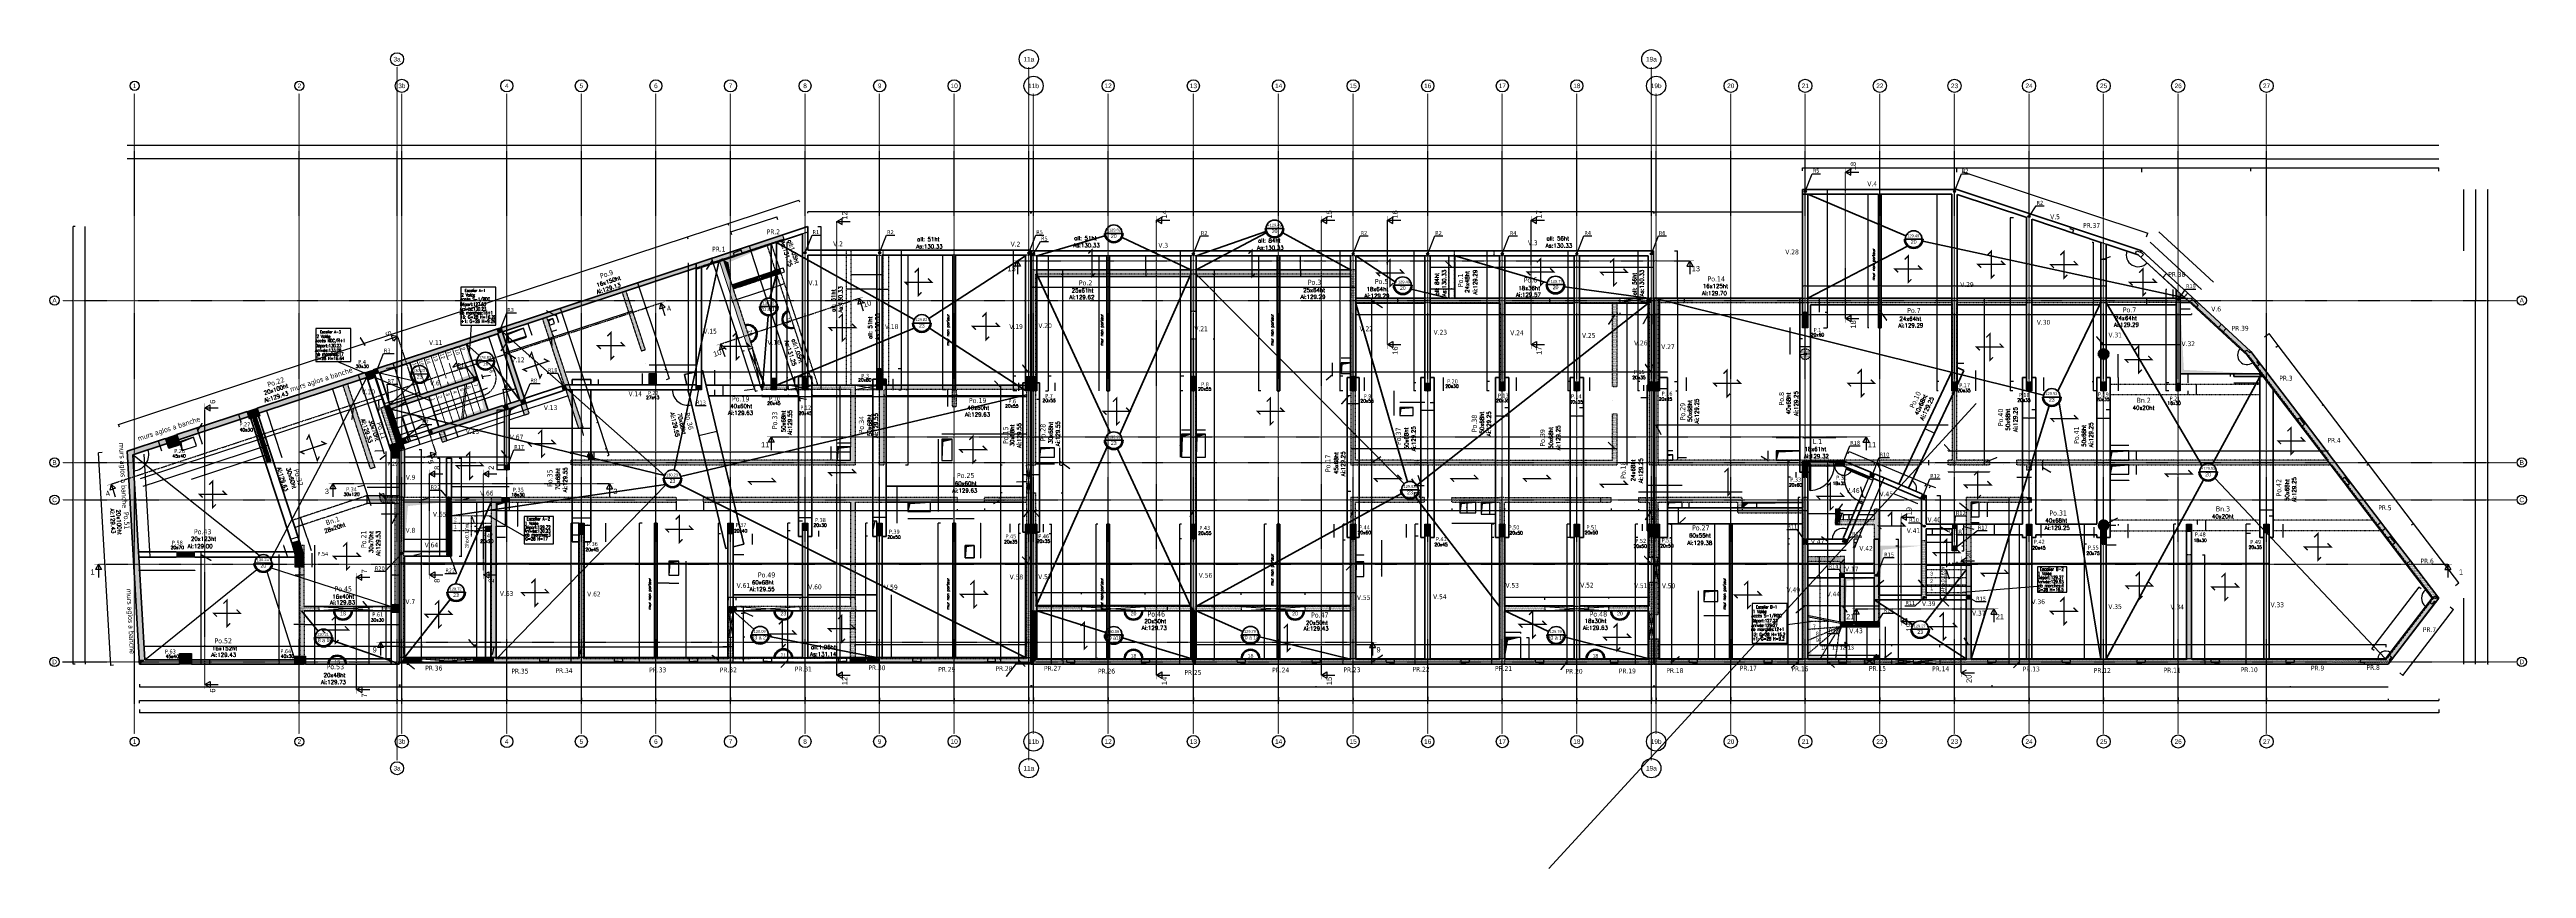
# Model space of a CAD drawing. Extents: x -12912 to 27386, y 1818 to 8189.
# Drawn here: x -1358 to 7942, y 5117 to 8189 of the extents above; entities that cross this region are included whole.
import ezdxf
from ezdxf.enums import TextEntityAlignment as Align

# ---------------------------------------------------------------- set-up
doc = ezdxf.new("R2010")
doc.units = 0
doc.header["$MEASUREMENT"] = 0
for name, pattern in [('AXES2', [1.125, 0.75, -0.125, 0.125, -0.125]), ('CACHE2', [4.7625, 3.175, -1.5875]), ('GrDotted', [0.4, 0.1, -0.1, 0.1, -0.1]), ('GrFeatureAxis', [0.85, 0.25, -0.2, 0.1, -0.2, 0.1]), ('STRICHPUNKT2_S11', [0.9, 0.7, -0.1, 0, -0.1]), ('STRICHPUNKT2_S5', [1, 0.7, -0.1, 0.1, -0.1])]:
    doc.linetypes.add(name, pattern=pattern)
doc.layers.get('0').update_dxf_attribs({"linetype": 'CONTINUOUS'})
doc.layers.get('DEFPOINTS').update_dxf_attribs({"linetype": 'CONTINUOUS'})
for name, color, linetype in [('g-ax2', 1, 'AXES2'), ('g-cot', 7, 'CONTINUOUS'), ('g-gov', 1, 'CONTINUOUS'), ('g-mx', 4, 'CONTINUOUS'), ('g-tx', 7, 'CONTINUOUS'), ('K_ENT_M_Building_Coffrage PH Sous sol', 7, 'CONTINUOUS'), ('préfa v', 2, 'CONTINUOUS'), ('STR_AXES_REPERE', 1, 'CONTINUOUS'), ('STR_COTATION', 1, 'CONTINUOUS'), ('STR_dob_liaisons_voiles', 23, 'CONTINUOUS'), ('STR_OPENING', 161, 'CONTINUOUS'), ('STR_RESV_DALLE', 11, 'CONTINUOUS'), ('STR_SURCH', 9, 'CACHE2'), ('STR_SURCH NIV 1', 9, 'CACHE2'), ('STR_TXT', 102, 'CONTINUOUS'), ('STR_TXT_PR', 2, 'CONTINUOUS'), ('STR_TXT_V', 102, 'CONTINUOUS')]:
    doc.layers.add(name, color=color, linetype=linetype)
for name, color, linetype, lineweight in [('STR_AXES', 4, 'STRICHPUNKT2_S11', 25), ('STR_DALLES', 103, 'CONTINUOUS', 35), ('STR_dob_dalles', 130, 'CONTINUOUS', 35), ('STR_POUTRES', 102, 'CONTINUOUS', 35), ('STR_VOILES', 6, 'CONTINUOUS', 70)]:
    doc.layers.add(name, color=color, linetype=linetype, lineweight=lineweight)
doc.styles.add('EPAIS', font='TAHOMA.TTF')
doc.styles.add('FIN', font='romans.shx')
doc.styles.add('GrAnnotations', font='simplex.shx', dxfattribs={"height": 0.15})
doc.styles.add('GrCut', font='swissli.ttf', dxfattribs={"height": 0.2})
doc.styles.add('GrDimensions', font='simplex.shx')
doc.styles.add('GrGrid', font='ARIAL.TTF', dxfattribs={"height": 0.17})
doc.dimstyles.new('GrDimensions', dxfattribs={"dimtxt": 0.09, "dimasz": 0.05, "dimexe": 0.07, "dimexo": 0, "dimgap": 0.05, "dimtad": 1, "dimzin": 0, "dimdsep": 46, "dimtxsty": 'GrDimensions', "dimblk": 'ARCHTICK', "dimblk1": 'ARCHTICK', "dimblk2": 'ARCHTICK', "dimcen": 0.09, "dimadec": 0, "dimazin": 0, "dimtfac": 1, "dimtdec": 4, "dimtmove": 0, "dimatfit": 3, "dimldrblk": 'OPEN30', "dimfxl": 0, "dimtolj": 1, "dimtzin": 0, "dimarcsym": 0})
doc.dimstyles.new('nOVO', dxfattribs={"dimscale": 1.3, "dimtxt": 0.09, "dimasz": 0.05, "dimexe": 0.07, "dimexo": 0, "dimgap": 0.05, "dimtad": 1, "dimzin": 0, "dimdsep": 46, "dimtxsty": 'GrDimensions', "dimblk": 'ARCHTICK', "dimcen": 0.09, "dimadec": 0, "dimazin": 0, "dimtfac": 1, "dimtmove": 0, "dimatfit": 3, "dimldrblk": 'OPEN30', "dimfxl": 0, "dimtolj": 1, "dimtzin": 0, "dimarcsym": 0})
doc.dimstyles.new('Novo_MALKO', dxfattribs={"dimscale": 1.3, "dimtxt": 0.09, "dimasz": 0.05, "dimexe": 0.07, "dimexo": 0, "dimgap": 0.05, "dimtad": 1, "dimdec": 0, "dimlfac": 100, "dimzin": 0, "dimdsep": 46, "dimtxsty": 'GrDimensions', "dimblk": 'ARCHTICK', "dimcen": 0.09, "dimadec": 0, "dimazin": 0, "dimtfac": 1, "dimtdec": 0, "dimtmove": 0, "dimatfit": 3, "dimldrblk": 'OPEN30', "dimfxl": 0, "dimtolj": 1, "dimtzin": 0, "dimarcsym": 0})
pattern_1 = [(0, (5243.0074, 5883.9378), (1.190625, 2.38125), [0, -2.38125])]

# ---------------------------------------------------------------- blocks, each defined once
blk = doc.blocks.new('_ArchTick')
at = {"color": 0, "linetype": 'ByBlock', "const_width": 0.15}
blk.add_lwpolyline([(-0.5, -0.5), (0.5, 0.5)], dxfattribs=at)
blk = doc.blocks.new('*D38')
at = {"layer": 'DEFPOINTS', "color": 0}
for p in [(5654, 5798), (5934, 5805), (5934, 5798)]:
    blk.add_point(p, dxfattribs=at)
at = {"layer": 'STR_COTATION', "color": 0, "lineweight": -2}
for p, q in [((5654, 5798), (5654, 5798)), ((5654, 5798), (5934, 5798)), ((5934, 5805), (5934, 5797.9))]:
    blk.add_line(p, q, dxfattribs=at)
at = {"layer": 'STR_COTATION', "color": 0, "lineweight": -2, "xscale": 0.05, "yscale": 0.05, "zscale": 0.05, "rotation": 180}
blk.add_blockref('_ArchTick', (5654, 5798), dxfattribs=at)
at = {"layer": 'STR_COTATION', "color": 0, "lineweight": -2, "xscale": 0.05, "yscale": 0.05, "zscale": 0.05}
blk.add_blockref('_ArchTick', (5934, 5798), dxfattribs=at)
at = {"layer": 'STR_COTATION', "color": 0, "insert": (5794, 5798.1), "char_height": 0.09, "attachment_point": 5, "style": 'GrDimensions'}
blk.add_mtext('\\A1;280.00', dxfattribs=at)
blk = doc.blocks.new('_Open30')
at = {"color": 0, "linetype": 'ByBlock', "lineweight": -2}
for p, q in [((-1, 0), (0, 0)), ((0, 0), (-1, 0)), ((0, 0), (-1, 0))]:
    blk.add_line(p, q, dxfattribs=at)
blk = doc.blocks.new('*D39')
at = {"layer": 'DEFPOINTS', "color": 0, "linetype": 'Continuous'}
for p in [(-1174.9, 6676.7), (-1161.1, 6677.5), (-1118.4, 5879.3)]:
    blk.add_point(p, dxfattribs=at)
at = {"layer": 'STR_COTATION', "color": 0, "linetype": 'Continuous', "lineweight": -2}
for p, q in [((-1161.1, 6677.5), (-1175, 6676.7)), ((-1128.8, 5878.7), (-1174.9, 6676.7)), ((-1118.4, 5879.3), (-1128.9, 5878.7))]:
    blk.add_line(p, q, dxfattribs=at)
at = {"layer": 'STR_COTATION', "color": 0, "linetype": 'Continuous', "lineweight": -2, "xscale": 0.065, "yscale": 0.065, "zscale": 0.065}
for p, rotation in [((-1174.9, 6676.7), 93.30976219284958), ((-1128.8, 5878.7), 273.3097621928496)]:
    blk.add_blockref('_ArchTick', p, dxfattribs=dict(at, rotation=rotation))
at = {"layer": 'STR_COTATION', "color": 0, "linetype": 'Continuous', "lineweight": -3, "insert": (-1151.7, 6277.7), "char_height": 0.117, "attachment_point": 5, "rotation": 273.30976, "style": 'GrDimensions'}
blk.add_mtext('\\A1;799.30', dxfattribs=at)
blk = doc.blocks.new('*D40')
at = {"layer": 'DEFPOINTS', "color": 0, "linetype": 'Continuous'}
for p in [(-177.6, 7086.4), (-174.9, 7078.2), (-1096, 6772.3)]:
    blk.add_point(p, dxfattribs=at)
at = {"layer": 'STR_COTATION', "color": 0, "linetype": 'Continuous', "lineweight": -2}
for p, q in [((-1099.4, 6782.6), (-177.6, 7086.4)), ((-174.9, 7078.2), (-177.6, 7086.5)), ((-1096, 6772.3), (-1099.4, 6782.7))]:
    blk.add_line(p, q, dxfattribs=at)
at = {"layer": 'STR_COTATION', "color": 0, "linetype": 'Continuous', "lineweight": -2, "xscale": 0.065, "yscale": 0.065, "zscale": 0.065}
for p, rotation in [((-177.6, 7086.4), 18.23735407115053), ((-1099.4, 6782.6), 198.2373540711505)]:
    blk.add_blockref('_ArchTick', p, dxfattribs=dict(at, rotation=rotation))
at = {"layer": 'STR_COTATION', "color": 0, "linetype": 'Continuous', "lineweight": -3, "insert": (-638.5, 6934.6), "char_height": 0.117, "attachment_point": 5, "rotation": 18.23735, "style": 'GrDimensions'}
blk.add_mtext('\\A1;970.58', dxfattribs=at)
blk = doc.blocks.new('*D41')
at = {"layer": 'DEFPOINTS', "color": 0, "linetype": 'Continuous'}
for p in [(-175.7, 7087), (-174.9, 7078.2), (-173, 7078.8)]:
    blk.add_point(p, dxfattribs=at)
at = {"layer": 'STR_COTATION', "color": 0, "linetype": 'Continuous', "lineweight": -2}
for p, q in [((-191.4, 7108), (-191.8, 7107.9)), ((-176.6, 7086.7), (-191.4, 7108)), ((-177.6, 7086.4), (-175.7, 7087)), ((-174.9, 7078.2), (-177.6, 7086.5)), ((-173, 7078.8), (-175.7, 7087.1))]:
    blk.add_line(p, q, dxfattribs=at)
at = {"layer": 'STR_COTATION', "color": 0, "linetype": 'Continuous', "lineweight": -2, "xscale": 0.065, "yscale": 0.065, "zscale": 0.065}
for p, rotation in [((-177.6, 7086.4), 198.2373540711505), ((-175.7, 7087), 18.23735407115053)]:
    blk.add_blockref('_ArchTick', p, dxfattribs=dict(at, rotation=rotation))
at = {"layer": 'STR_COTATION', "color": 0, "linetype": 'Continuous', "lineweight": -3, "insert": (-191.7, 7108.1), "char_height": 0.117, "attachment_point": 5, "rotation": 18.23735, "style": 'GrDimensions'}
blk.add_mtext('\\A1;200', dxfattribs=at)
blk = doc.blocks.new('*D42')
at = {"layer": 'DEFPOINTS', "color": 0, "linetype": 'Continuous'}
for p in [(1036.5, 7486.4), (1039.2, 7478.3), (-173, 7078.8)]:
    blk.add_point(p, dxfattribs=at)
at = {"layer": 'STR_COTATION', "color": 0, "linetype": 'Continuous', "lineweight": -2}
for p, q in [((-175.7, 7087), (1036.5, 7486.4)), ((1039.2, 7478.3), (1036.5, 7486.5)), ((-173, 7078.8), (-175.7, 7087.1))]:
    blk.add_line(p, q, dxfattribs=at)
at = {"layer": 'STR_COTATION', "color": 0, "linetype": 'Continuous', "lineweight": -2, "xscale": 0.065, "yscale": 0.065, "zscale": 0.065}
for p, rotation in [((1036.5, 7486.4), 18.23735407115053), ((-175.7, 7087), 198.2373540711505)]:
    blk.add_blockref('_ArchTick', p, dxfattribs=dict(at, rotation=rotation))
at = {"layer": 'STR_COTATION', "color": 0, "linetype": 'Continuous', "lineweight": -3, "insert": (430.4, 7286.8), "char_height": 0.117, "attachment_point": 5, "rotation": 18.23735, "style": 'GrDimensions'}
blk.add_mtext('\\A1;1276.29', dxfattribs=at)
blk = doc.blocks.new('*D43')
at = {"layer": 'DEFPOINTS', "color": 0, "linetype": 'Continuous'}
for p in [(1189.6, 7536.9), (1039.2, 7478.3), (1192.3, 7528.7)]:
    blk.add_point(p, dxfattribs=at)
at = {"layer": 'STR_COTATION', "color": 0, "linetype": 'Continuous', "lineweight": -2}
for p, q in [((1036.5, 7486.4), (1189.6, 7536.9)), ((1192.3, 7528.7), (1189.6, 7536.9)), ((1039.2, 7478.3), (1036.5, 7486.5))]:
    blk.add_line(p, q, dxfattribs=at)
at = {"layer": 'STR_COTATION', "color": 0, "linetype": 'Continuous', "lineweight": -2, "xscale": 0.065, "yscale": 0.065, "zscale": 0.065}
for p, rotation in [((1189.6, 7536.9), 18.23735407115053), ((1036.5, 7486.4), 198.2373540711505)]:
    blk.add_blockref('_ArchTick', p, dxfattribs=dict(at, rotation=rotation))
at = {"layer": 'STR_COTATION', "color": 0, "linetype": 'Continuous', "lineweight": -3, "insert": (1113, 7511.7), "char_height": 0.117, "attachment_point": 5, "rotation": 18.23735, "style": 'GrDimensions'}
blk.add_mtext('\\A1;161.16', dxfattribs=at)
blk = doc.blocks.new('*D44')
at = {"layer": 'DEFPOINTS', "color": 0, "linetype": 'Continuous'}
for p in [(1455.5, 7624.5), (1458.2, 7616.3), (1192.3, 7528.7)]:
    blk.add_point(p, dxfattribs=at)
at = {"layer": 'STR_COTATION', "color": 0, "linetype": 'Continuous', "lineweight": -2}
for p, q in [((1189.6, 7536.9), (1455.5, 7624.5)), ((1192.3, 7528.7), (1189.6, 7536.9)), ((1458.2, 7616.3), (1455.5, 7624.6))]:
    blk.add_line(p, q, dxfattribs=at)
at = {"layer": 'STR_COTATION', "color": 0, "linetype": 'Continuous', "lineweight": -2, "xscale": 0.065, "yscale": 0.065, "zscale": 0.065}
for p, rotation in [((1189.6, 7536.9), 198.2373540711505), ((1455.5, 7624.5), 18.23735407115053)]:
    blk.add_blockref('_ArchTick', p, dxfattribs=dict(at, rotation=rotation))
at = {"layer": 'STR_COTATION', "color": 0, "linetype": 'Continuous', "lineweight": -3, "insert": (1322.5, 7580.8), "char_height": 0.117, "attachment_point": 5, "rotation": 18.23735, "style": 'GrDimensions'}
blk.add_mtext('\\A1;28000', dxfattribs=at)
blk = doc.blocks.new('*D45')
at = {"layer": 'DEFPOINTS', "color": 0, "linetype": 'Continuous'}
for p in [(-1020.1, 5808.1), (-45.6, 5806.8), (-45.6, 5798)]:
    blk.add_point(p, dxfattribs=at)
at = {"layer": 'STR_COTATION', "color": 0, "linetype": 'Continuous', "lineweight": -2}
for p, q in [((-1020.1, 5808.1), (-1020.1, 5797.9)), ((-1020.1, 5798), (-45.6, 5798)), ((-45.6, 5806.8), (-45.6, 5797.9))]:
    blk.add_line(p, q, dxfattribs=at)
at = {"layer": 'STR_COTATION', "color": 0, "linetype": 'Continuous', "lineweight": -2, "xscale": 0.065, "yscale": 0.065, "zscale": 0.065, "rotation": 180}
blk.add_blockref('_ArchTick', (-1020.1, 5798), dxfattribs=at)
at = {"layer": 'STR_COTATION', "color": 0, "linetype": 'Continuous', "lineweight": -2, "xscale": 0.065, "yscale": 0.065, "zscale": 0.065}
blk.add_blockref('_ArchTick', (-45.6, 5798), dxfattribs=at)
at = {"layer": 'STR_COTATION', "color": 0, "linetype": 'Continuous', "lineweight": -3, "insert": (-532.9, 5798.1), "char_height": 0.117, "attachment_point": 5, "style": 'GrDimensions'}
blk.add_mtext('\\A1;974.49', dxfattribs=at)
blk = doc.blocks.new('*D46')
at = {"layer": 'DEFPOINTS', "color": 0, "linetype": 'Continuous'}
for p in [(-45.6, 5807.4), (-43.6, 5807.1), (-43.6, 5798)]:
    blk.add_point(p, dxfattribs=at)
at = {"layer": 'STR_COTATION', "color": 0, "linetype": 'Continuous', "lineweight": -2}
for p, q in [((-45.6, 5807.4), (-45.6, 5797.9)), ((-45.6, 5798), (-43.6, 5798)), ((-43.6, 5807.1), (-43.6, 5797.9))]:
    blk.add_line(p, q, dxfattribs=at)
at = {"layer": 'STR_COTATION', "color": 0, "linetype": 'Continuous', "lineweight": -2, "xscale": 0.065, "yscale": 0.065, "zscale": 0.065, "rotation": 180}
blk.add_blockref('_ArchTick', (-45.6, 5798), dxfattribs=at)
at = {"layer": 'STR_COTATION', "color": 0, "linetype": 'Continuous', "lineweight": -2, "xscale": 0.065, "yscale": 0.065, "zscale": 0.065}
blk.add_blockref('_ArchTick', (-43.6, 5798), dxfattribs=at)
at = {"layer": 'STR_COTATION', "color": 0, "linetype": 'Continuous', "lineweight": -3, "insert": (-44.6, 5798.1), "char_height": 0.117, "attachment_point": 5, "style": 'GrDimensions'}
blk.add_mtext('\\A1;200', dxfattribs=at)
blk = doc.blocks.new('*D47')
at = {"layer": 'DEFPOINTS', "color": 0, "linetype": 'Continuous'}
for p in [(29.1, 6288.6), (38.2, 6288.6), (29.1, 5907.9)]:
    blk.add_point(p, dxfattribs=at)
at = {"layer": 'STR_COTATION', "color": 0, "linetype": 'Continuous', "lineweight": -2}
for p, q in [((29.1, 6288.6), (38.3, 6288.6)), ((38.2, 5907.9), (38.2, 6288.6)), ((29.1, 5907.9), (38.3, 5907.9))]:
    blk.add_line(p, q, dxfattribs=at)
at = {"layer": 'STR_COTATION', "color": 0, "linetype": 'Continuous', "lineweight": -2, "xscale": 0.065, "yscale": 0.065, "zscale": 0.065}
for p, rotation in [((38.2, 6288.6), 90), ((38.2, 5907.9), 270)]:
    blk.add_blockref('_ArchTick', p, dxfattribs=dict(at, rotation=rotation))
at = {"layer": 'STR_COTATION', "color": 0, "linetype": 'Continuous', "lineweight": -3, "insert": (38.1, 6098.3), "char_height": 0.117, "attachment_point": 5, "rotation": 90, "style": 'GrDimensions'}
blk.add_mtext('\\A1;380.67', dxfattribs=at)
blk = doc.blocks.new('*D48')
at = {"layer": 'DEFPOINTS', "color": 0, "linetype": 'Continuous'}
for p in [(29.1, 6307), (29.1, 6288.6), (38.2, 6307)]:
    blk.add_point(p, dxfattribs=at)
at = {"layer": 'STR_COTATION', "color": 0, "linetype": 'Continuous', "lineweight": -2}
for p, q in [((38.2, 6297.8), (10, 6291.3)), ((10, 6291.3), (10, 6290.8)), ((29.1, 6307), (38.3, 6307)), ((29.1, 6288.6), (38.3, 6288.6)), ((38.2, 6288.6), (38.2, 6307))]:
    blk.add_line(p, q, dxfattribs=at)
at = {"layer": 'STR_COTATION', "color": 0, "linetype": 'Continuous', "lineweight": -2, "xscale": 0.065, "yscale": 0.065, "zscale": 0.065}
for p, rotation in [((38.2, 6307), 90), ((38.2, 6288.6), 270)]:
    blk.add_blockref('_ArchTick', p, dxfattribs=dict(at, rotation=rotation))
at = {"layer": 'STR_COTATION', "color": 0, "linetype": 'Continuous', "lineweight": -3, "insert": (9.9, 6291.1), "char_height": 0.117, "attachment_point": 5, "rotation": 90, "style": 'GrDimensions'}
blk.add_mtext('\\A1;1837', dxfattribs=at)
blk = doc.blocks.new('*D49')
at = {"layer": 'DEFPOINTS', "color": 0, "linetype": 'Continuous'}
for p in [(29.1, 6491.6), (38.2, 6491.6), (29.1, 6307)]:
    blk.add_point(p, dxfattribs=at)
at = {"layer": 'STR_COTATION', "color": 0, "linetype": 'Continuous', "lineweight": -2}
for p, q in [((29.1, 6491.6), (38.3, 6491.6)), ((38.2, 6307), (38.2, 6491.6)), ((29.1, 6307), (38.3, 6307))]:
    blk.add_line(p, q, dxfattribs=at)
at = {"layer": 'STR_COTATION', "color": 0, "linetype": 'Continuous', "lineweight": -2, "xscale": 0.065, "yscale": 0.065, "zscale": 0.065}
for p, rotation in [((38.2, 6491.6), 90), ((38.2, 6307), 270)]:
    blk.add_blockref('_ArchTick', p, dxfattribs=dict(at, rotation=rotation))
at = {"layer": 'STR_COTATION', "color": 0, "linetype": 'Continuous', "lineweight": -3, "insert": (38.1, 6399.3), "char_height": 0.117, "attachment_point": 5, "rotation": 90, "style": 'GrDimensions'}
blk.add_mtext('\\A1;184.63', dxfattribs=at)
blk = doc.blocks.new('*D50')
at = {"layer": 'DEFPOINTS', "color": 0, "linetype": 'Continuous'}
for p in [(29.1, 6509.7), (29.1, 6491.6), (38.2, 6509.7)]:
    blk.add_point(p, dxfattribs=at)
at = {"layer": 'STR_COTATION', "color": 0, "linetype": 'Continuous', "lineweight": -2}
for p, q in [((29.1, 6509.7), (38.3, 6509.7)), ((29.1, 6491.6), (38.3, 6491.6)), ((38.2, 6491.6), (38.2, 6509.7)), ((38.2, 6500.7), (66.4, 6507.1)), ((66.4, 6507.1), (66.4, 6507.6))]:
    blk.add_line(p, q, dxfattribs=at)
at = {"layer": 'STR_COTATION', "color": 0, "linetype": 'Continuous', "lineweight": -2, "xscale": 0.065, "yscale": 0.065, "zscale": 0.065}
for p, rotation in [((38.2, 6509.7), 90), ((38.2, 6491.6), 270)]:
    blk.add_blockref('_ArchTick', p, dxfattribs=dict(at, rotation=rotation))
at = {"layer": 'STR_COTATION', "color": 0, "linetype": 'Continuous', "lineweight": -3, "insert": (66.3, 6507.3), "char_height": 0.117, "attachment_point": 5, "rotation": 90, "style": 'GrDimensions'}
blk.add_mtext('\\A1;1815', dxfattribs=at)
blk = doc.blocks.new('*D51')
at = {"layer": 'DEFPOINTS', "color": 0, "linetype": 'Continuous'}
for p in [(29.1, 6689.2), (38.2, 6689.2), (29.1, 6509.7)]:
    blk.add_point(p, dxfattribs=at)
at = {"layer": 'STR_COTATION', "color": 0, "linetype": 'Continuous', "lineweight": -2}
for p, q in [((29.1, 6689.2), (38.3, 6689.2)), ((38.2, 6509.7), (38.2, 6689.2)), ((29.1, 6509.7), (38.3, 6509.7))]:
    blk.add_line(p, q, dxfattribs=at)
at = {"layer": 'STR_COTATION', "color": 0, "linetype": 'Continuous', "lineweight": -2, "xscale": 0.065, "yscale": 0.065, "zscale": 0.065}
for p, rotation in [((38.2, 6689.2), 90), ((38.2, 6509.7), 270)]:
    blk.add_blockref('_ArchTick', p, dxfattribs=dict(at, rotation=rotation))
at = {"layer": 'STR_COTATION', "color": 0, "linetype": 'Continuous', "lineweight": -3, "insert": (38.1, 6599.5), "char_height": 0.117, "attachment_point": 5, "rotation": 90, "style": 'GrDimensions'}
blk.add_mtext('\\A1;179.49', dxfattribs=at)
blk = doc.blocks.new('*D52')
at = {"layer": 'DEFPOINTS', "color": 0, "linetype": 'Continuous'}
for p in [(16.5, 6726), (23.3, 6705.3), (31.9, 6708.2)]:
    blk.add_point(p, dxfattribs=at)
at = {"layer": 'STR_COTATION', "color": 0, "linetype": 'Continuous', "lineweight": -2}
for p, q in [((16.5, 6726), (25.2, 6728.9)), ((23.3, 6705.3), (32, 6708.2)), ((25.1, 6728.9), (31.9, 6708.2))]:
    blk.add_line(p, q, dxfattribs=at)
at = {"layer": 'STR_COTATION', "color": 0, "linetype": 'Continuous', "lineweight": -2, "xscale": 0.065, "yscale": 0.065, "zscale": 0.065}
for p, rotation in [((25.1, 6728.9), 108.2367503933414), ((31.9, 6708.2), 288.2367503933414)]:
    blk.add_blockref('_ArchTick', p, dxfattribs=dict(at, rotation=rotation))
at = {"layer": 'STR_COTATION', "color": 0, "linetype": 'Continuous', "lineweight": -3, "insert": (28.6, 6718.6), "char_height": 0.117, "attachment_point": 5, "rotation": 288.23675, "style": 'GrDimensions'}
blk.add_mtext('\\A1;2179', dxfattribs=at)
blk = doc.blocks.new('*D53')
at = {"layer": 'DEFPOINTS', "color": 0, "linetype": 'Continuous'}
for p in [(10.8, 6743.2), (16.5, 6726), (19.5, 6746)]:
    blk.add_point(p, dxfattribs=at)
at = {"layer": 'STR_COTATION', "color": 0, "linetype": 'Continuous', "lineweight": -2}
for p, q in [((-6.5, 6734.7), (-6.7, 6735.2)), ((22.3, 6737.5), (-6.5, 6734.7)), ((10.8, 6743.2), (19.5, 6746.1)), ((16.5, 6726), (25.2, 6728.9)), ((25.1, 6728.9), (19.5, 6746))]:
    blk.add_line(p, q, dxfattribs=at)
at = {"layer": 'STR_COTATION', "color": 0, "linetype": 'Continuous', "lineweight": -2, "xscale": 0.065, "yscale": 0.065, "zscale": 0.065}
for p, rotation in [((19.5, 6746), 108.2367503933414), ((25.1, 6728.9), 288.2367503933414)]:
    blk.add_blockref('_ArchTick', p, dxfattribs=dict(at, rotation=rotation))
at = {"layer": 'STR_COTATION', "color": 0, "linetype": 'Continuous', "lineweight": -3, "insert": (-6.5, 6735), "char_height": 0.117, "attachment_point": 5, "rotation": 288.23675, "style": 'GrDimensions'}
blk.add_mtext('\\A1;1810', dxfattribs=at)
blk = doc.blocks.new('*D54')
at = {"layer": 'DEFPOINTS', "color": 0, "linetype": 'Continuous'}
for p in [(-26.7, 6857.1), (-18.1, 6860), (10.8, 6743.2)]:
    blk.add_point(p, dxfattribs=at)
at = {"layer": 'STR_COTATION', "color": 0, "linetype": 'Continuous', "lineweight": -2}
for p, q in [((-26.7, 6857.1), (-18, 6860)), ((19.5, 6746), (-18.1, 6860)), ((10.8, 6743.2), (19.5, 6746.1))]:
    blk.add_line(p, q, dxfattribs=at)
at = {"layer": 'STR_COTATION', "color": 0, "linetype": 'Continuous', "lineweight": -2, "xscale": 0.065, "yscale": 0.065, "zscale": 0.065}
for p, rotation in [((-18.1, 6860), 108.2367503933414), ((19.5, 6746), 288.2367503933414)]:
    blk.add_blockref('_ArchTick', p, dxfattribs=dict(at, rotation=rotation))
at = {"layer": 'STR_COTATION', "color": 0, "linetype": 'Continuous', "lineweight": -3, "insert": (0.8, 6803), "char_height": 0.117, "attachment_point": 5, "rotation": 288.23675, "style": 'GrDimensions'}
blk.add_mtext('\\A1;119.95', dxfattribs=at)
blk = doc.blocks.new('*D55')
at = {"layer": 'DEFPOINTS', "color": 0, "linetype": 'Continuous'}
for p in [(-31.7, 6872.3), (-26.7, 6857.1), (-23.1, 6875.2)]:
    blk.add_point(p, dxfattribs=at)
at = {"layer": 'STR_COTATION', "color": 0, "linetype": 'Continuous', "lineweight": -2}
for p, q in [((-20.6, 6867.6), (-45.4, 6852.6)), ((-45.4, 6852.6), (-45.2, 6852.1)), ((-31.7, 6872.3), (-23, 6875.2)), ((-26.7, 6857.1), (-18, 6860)), ((-18.1, 6860), (-23.1, 6875.2))]:
    blk.add_line(p, q, dxfattribs=at)
at = {"layer": 'STR_COTATION', "color": 0, "linetype": 'Continuous', "lineweight": -2, "xscale": 0.065, "yscale": 0.065, "zscale": 0.065}
for p, rotation in [((-23.1, 6875.2), 108.2367503933414), ((-18.1, 6860), 288.2367503933414)]:
    blk.add_blockref('_ArchTick', p, dxfattribs=dict(at, rotation=rotation))
at = {"layer": 'STR_COTATION', "color": 0, "linetype": 'Continuous', "lineweight": -3, "insert": (-45.2, 6852.4), "char_height": 0.117, "attachment_point": 5, "rotation": 288.23675, "style": 'GrDimensions'}
blk.add_mtext('\\A1;1600', dxfattribs=at)
blk = doc.blocks.new('*D56')
at = {"layer": 'DEFPOINTS', "color": 0, "linetype": 'Continuous'}
for p in [(-71.1, 6991.9), (-62.5, 6994.7), (-31.7, 6872.3)]:
    blk.add_point(p, dxfattribs=at)
at = {"layer": 'STR_COTATION', "color": 0, "linetype": 'Continuous', "lineweight": -2}
for p, q in [((-71.1, 6991.9), (-62.4, 6994.8)), ((-23.1, 6875.2), (-62.5, 6994.7)), ((-31.7, 6872.3), (-23, 6875.2))]:
    blk.add_line(p, q, dxfattribs=at)
at = {"layer": 'STR_COTATION', "color": 0, "linetype": 'Continuous', "lineweight": -2, "xscale": 0.065, "yscale": 0.065, "zscale": 0.065}
for p, rotation in [((-62.5, 6994.7), 108.2367503933414), ((-23.1, 6875.2), 288.2367503933414)]:
    blk.add_blockref('_ArchTick', p, dxfattribs=dict(at, rotation=rotation))
at = {"layer": 'STR_COTATION', "color": 0, "linetype": 'Continuous', "lineweight": -3, "insert": (-42.7, 6935), "char_height": 0.117, "attachment_point": 5, "rotation": 288.23675, "style": 'GrDimensions'}
blk.add_mtext('\\A1;125.90', dxfattribs=at)
blk = doc.blocks.new('*D57')
at = {"layer": 'DEFPOINTS', "color": 0, "linetype": 'Continuous'}
for p in [(-71.8, 6993.9), (-71.1, 6991.9), (-63.1, 6996.7)]:
    blk.add_point(p, dxfattribs=at)
at = {"layer": 'STR_COTATION', "color": 0, "linetype": 'Continuous', "lineweight": -2}
for p, q in [((-91.6, 6993), (-91.7, 6993.4)), ((-62.8, 6995.7), (-91.6, 6993)), ((-71.8, 6993.9), (-63.1, 6996.8)), ((-71.1, 6991.9), (-62.4, 6994.8)), ((-62.5, 6994.7), (-63.1, 6996.7))]:
    blk.add_line(p, q, dxfattribs=at)
at = {"layer": 'STR_COTATION', "color": 0, "linetype": 'Continuous', "lineweight": -2, "xscale": 0.065, "yscale": 0.065, "zscale": 0.065}
for p, rotation in [((-63.1, 6996.7), 108.2367503933414), ((-62.5, 6994.7), 288.2367503933414)]:
    blk.add_blockref('_ArchTick', p, dxfattribs=dict(at, rotation=rotation))
at = {"layer": 'STR_COTATION', "color": 0, "linetype": 'Continuous', "lineweight": -3, "insert": (-91.6, 6993.3), "char_height": 0.117, "attachment_point": 5, "rotation": 288.23675, "style": 'GrDimensions'}
blk.add_mtext('\\A1;210', dxfattribs=at)
blk = doc.blocks.new('*D58')
at = {"layer": 'DEFPOINTS', "color": 0, "linetype": 'Continuous'}
for p in [(-76.8, 7009.1), (-71.8, 6993.9), (-68.1, 7011.9)]:
    blk.add_point(p, dxfattribs=at)
at = {"layer": 'STR_COTATION', "color": 0, "linetype": 'Continuous', "lineweight": -2}
for p, q in [((-76.8, 7009.1), (-68.1, 7012)), ((-71.8, 6993.9), (-63.1, 6996.8)), ((-63.1, 6996.7), (-68.1, 7011.9))]:
    blk.add_line(p, q, dxfattribs=at)
at = {"layer": 'STR_COTATION', "color": 0, "linetype": 'Continuous', "lineweight": -2, "xscale": 0.065, "yscale": 0.065, "zscale": 0.065}
for p, rotation in [((-68.1, 7011.9), 108.2367503933414), ((-63.1, 6996.7), 288.2367503933414)]:
    blk.add_blockref('_ArchTick', p, dxfattribs=dict(at, rotation=rotation))
at = {"layer": 'STR_COTATION', "color": 0, "linetype": 'Continuous', "lineweight": -3, "insert": (-65.5, 7004.4), "char_height": 0.117, "attachment_point": 5, "rotation": 288.23675, "style": 'GrDimensions'}
blk.add_mtext('\\A1;1600', dxfattribs=at)
blk = doc.blocks.new('*D59')
at = {"layer": 'DEFPOINTS', "color": 0, "linetype": 'Continuous'}
for p in [(-42.6, 7020.3), (-37, 7003.1), (-33.2, 7004.4)]:
    blk.add_point(p, dxfattribs=at)
at = {"layer": 'STR_COTATION', "color": 0, "linetype": 'Continuous', "lineweight": -2}
for p, q in [((-42.6, 7020.3), (-38.8, 7021.6)), ((-38.9, 7021.6), (-33.2, 7004.4)), ((-37, 7003.1), (-33.2, 7004.4))]:
    blk.add_line(p, q, dxfattribs=at)
at = {"layer": 'STR_COTATION', "color": 0, "linetype": 'Continuous', "lineweight": -2, "xscale": 0.065, "yscale": 0.065, "zscale": 0.065}
for p, rotation in [((-38.9, 7021.6), 108.2357043947728), ((-33.2, 7004.4), 288.2357043947728)]:
    blk.add_blockref('_ArchTick', p, dxfattribs=dict(at, rotation=rotation))
at = {"layer": 'STR_COTATION', "color": 0, "linetype": 'Continuous', "lineweight": -3, "insert": (-36, 7013), "char_height": 0.117, "attachment_point": 5, "rotation": 288.2357, "style": 'GrDimensions'}
blk.add_mtext('\\A1;1810', dxfattribs=at)
blk = doc.blocks.new('*D60')
at = {"layer": 'DEFPOINTS', "color": 0, "linetype": 'Continuous'}
for p in [(-109.9, 6887.3), (-92.7, 6893), (-84, 6866.5)]:
    blk.add_point(p, dxfattribs=at)
at = {"layer": 'STR_COTATION', "color": 0, "linetype": 'Continuous', "lineweight": -2}
for p, q in [((-109.9, 6887.3), (-101.1, 6860.8)), ((-92.7, 6893), (-83.9, 6866.4)), ((-101.2, 6860.9), (-84, 6866.5))]:
    blk.add_line(p, q, dxfattribs=at)
at = {"layer": 'STR_COTATION', "color": 0, "linetype": 'Continuous', "lineweight": -2, "xscale": 0.065, "yscale": 0.065, "zscale": 0.065}
for p, rotation in [((-101.2, 6860.9), 198.2357043948292), ((-84, 6866.5), 18.23570439482916)]:
    blk.add_blockref('_ArchTick', p, dxfattribs=dict(at, rotation=rotation))
at = {"layer": 'STR_COTATION', "color": 0, "linetype": 'Continuous', "lineweight": -3, "insert": (-92.6, 6863.8), "char_height": 0.117, "attachment_point": 5, "rotation": 18.2357, "style": 'GrDimensions'}
blk.add_mtext('\\A1;1810', dxfattribs=at)
blk = doc.blocks.new('*D61')
at = {"layer": 'DEFPOINTS', "color": 0, "ltscale": 4.5}
for p in [(-92.4, 6834.4), (-75.2, 6840), (-63, 6802.9)]:
    blk.add_point(p, dxfattribs=at)
at = {"layer": 'STR_COTATION', "color": 0, "lineweight": -2, "ltscale": 4.5}
for p, q in [((-80.2, 6797.3), (-63, 6802.9)), ((-80.2, 6797.4), (-80.2, 6797.2)), ((-44.7, 6809), (-63, 6802.9)), ((-63, 6803), (-63, 6802.9))]:
    blk.add_line(p, q, dxfattribs=at)
at = {"layer": 'STR_COTATION', "color": 0, "lineweight": -2, "ltscale": 4.5, "xscale": 0.065, "yscale": 0.065, "zscale": 0.065}
for p, rotation in [((-80.2, 6797.3), 198.2357043948292), ((-63, 6802.9), 18.23570439482916)]:
    blk.add_blockref('_ArchTick', p, dxfattribs=dict(at, rotation=rotation))
at = {"layer": 'STR_COTATION', "color": 0, "ltscale": 4.5, "insert": (-45, 6809), "char_height": 0.117, "attachment_point": 5, "rotation": 18.2357, "style": 'GrDimensions'}
blk.add_mtext('\\A1;1810', dxfattribs=at)
blk = doc.blocks.new('*D62')
at = {"layer": 'DEFPOINTS', "color": 0, "ltscale": 4.5}
for p in [(235.9, 6943.6), (248.4, 6905.5), (-75.2, 6840)]:
    blk.add_point(p, dxfattribs=at)
at = {"layer": 'STR_COTATION', "color": 0, "lineweight": -2, "ltscale": 4.5}
for p, q in [((-63, 6802.9), (248.4, 6905.5)), ((248.4, 6905.6), (248.5, 6905.5)), ((-63, 6803), (-63, 6802.9))]:
    blk.add_line(p, q, dxfattribs=at)
at = {"layer": 'STR_COTATION', "color": 0, "lineweight": -2, "ltscale": 4.5, "xscale": 0.065, "yscale": 0.065, "zscale": 0.065}
for p, rotation in [((248.4, 6905.5), 18.23570439482916), ((-63, 6802.9), 198.2357043948292)]:
    blk.add_blockref('_ArchTick', p, dxfattribs=dict(at, rotation=rotation))
at = {"layer": 'STR_COTATION', "color": 0, "ltscale": 4.5, "insert": (92.7, 6854.4), "char_height": 0.117, "attachment_point": 5, "rotation": 18.2357, "style": 'GrDimensions'}
blk.add_mtext('\\A1;327.91', dxfattribs=at)
blk = doc.blocks.new('*D63')
at = {"layer": 'DEFPOINTS', "color": 0, "ltscale": 4.5}
for p in [(235.9, 6943.6), (251.1, 6948.7), (263.6, 6910.6)]:
    blk.add_point(p, dxfattribs=at)
at = {"layer": 'STR_COTATION', "color": 0, "lineweight": -2, "ltscale": 4.5}
for p, q in [((248.4, 6905.5), (263.6, 6910.6)), ((248.4, 6905.6), (248.5, 6905.5)), ((256, 6908.1), (286.1, 6920)), ((263.6, 6910.6), (263.7, 6910.5)), ((286.1, 6920), (286.6, 6920.2))]:
    blk.add_line(p, q, dxfattribs=at)
at = {"layer": 'STR_COTATION', "color": 0, "lineweight": -2, "ltscale": 4.5, "xscale": 0.065, "yscale": 0.065, "zscale": 0.065}
for p, rotation in [((248.4, 6905.5), 198.2357043948292), ((263.6, 6910.6), 18.23570439482916)]:
    blk.add_blockref('_ArchTick', p, dxfattribs=dict(at, rotation=rotation))
at = {"layer": 'STR_COTATION', "color": 0, "ltscale": 4.5, "insert": (286.3, 6920.2), "char_height": 0.117, "attachment_point": 5, "rotation": 18.2357, "style": 'GrDimensions'}
blk.add_mtext('\\A1;1600', dxfattribs=at)
blk = doc.blocks.new('*D64')
at = {"layer": 'DEFPOINTS', "color": 0, "ltscale": 4.5}
for p in [(-49.5, 6704.2), (-32.4, 6709.9), (-25.4, 6688.8)]:
    blk.add_point(p, dxfattribs=at)
at = {"layer": 'STR_COTATION', "color": 0, "lineweight": -2, "ltscale": 4.5}
for p, q in [((-42.6, 6683.1), (-25.4, 6688.8)), ((-42.6, 6683.2), (-42.5, 6683)), ((-25.4, 6688.8), (-25.4, 6688.7))]:
    blk.add_line(p, q, dxfattribs=at)
at = {"layer": 'STR_COTATION', "color": 0, "lineweight": -2, "ltscale": 4.5, "xscale": 0.065, "yscale": 0.065, "zscale": 0.065}
for p, rotation in [((-42.6, 6683.1), 198.2357043948292), ((-25.4, 6688.8), 18.23570439482916)]:
    blk.add_blockref('_ArchTick', p, dxfattribs=dict(at, rotation=rotation))
at = {"layer": 'STR_COTATION', "color": 0, "ltscale": 4.5, "insert": (-34, 6686), "char_height": 0.117, "attachment_point": 5, "rotation": 18.2357, "style": 'GrDimensions'}
blk.add_mtext('\\A1;1810', dxfattribs=at)
blk = doc.blocks.new('*D65')
at = {"layer": 'DEFPOINTS', "color": 0, "ltscale": 4.5}
for p in [(-32.4, 6709.9), (-17.3, 6714.9), (-10.3, 6693.7)]:
    blk.add_point(p, dxfattribs=at)
at = {"layer": 'STR_COTATION', "color": 0, "lineweight": -2, "ltscale": 4.5}
for p, q in [((-25.4, 6688.8), (-10.3, 6693.7)), ((-25.4, 6688.8), (-25.4, 6688.7)), ((-10.4, 6693.8), (-10.3, 6693.6))]:
    blk.add_line(p, q, dxfattribs=at)
at = {"layer": 'STR_COTATION', "color": 0, "lineweight": -2, "ltscale": 4.5, "xscale": 0.065, "yscale": 0.065, "zscale": 0.065}
for p, rotation in [((-25.4, 6688.8), 198.2357043948292), ((-10.3, 6693.7), 18.23570439482916)]:
    blk.add_blockref('_ArchTick', p, dxfattribs=dict(at, rotation=rotation))
at = {"layer": 'STR_COTATION', "color": 0, "ltscale": 4.5, "insert": (-17.9, 6691.3), "char_height": 0.117, "attachment_point": 5, "rotation": 18.2357, "style": 'GrDimensions'}
blk.add_mtext('\\A1;1583', dxfattribs=at)
blk = doc.blocks.new('*D66')
at = {"layer": 'DEFPOINTS', "color": 0, "ltscale": 4.5}
for p in [(-17.3, 6714.9), (80.5, 6747.1), (87.5, 6725.9)]:
    blk.add_point(p, dxfattribs=at)
at = {"layer": 'STR_COTATION', "color": 0, "lineweight": -2, "ltscale": 4.5}
for p, q in [((-10.3, 6693.7), (87.5, 6725.9)), ((87.5, 6726), (87.5, 6725.9)), ((-10.4, 6693.8), (-10.3, 6693.6))]:
    blk.add_line(p, q, dxfattribs=at)
at = {"layer": 'STR_COTATION', "color": 0, "lineweight": -2, "ltscale": 4.5, "xscale": 0.065, "yscale": 0.065, "zscale": 0.065}
for p, rotation in [((87.5, 6725.9), 18.23570439482916), ((-10.3, 6693.7), 198.2357043948292)]:
    blk.add_blockref('_ArchTick', p, dxfattribs=dict(at, rotation=rotation))
at = {"layer": 'STR_COTATION', "color": 0, "ltscale": 4.5, "insert": (38.5, 6709.9), "char_height": 0.117, "attachment_point": 5, "rotation": 18.2357, "style": 'GrDimensions'}
blk.add_mtext('\\A1;103.00', dxfattribs=at)
blk = doc.blocks.new('*D67')
at = {"layer": 'DEFPOINTS', "color": 0, "ltscale": 4.5}
for p in [(80.5, 6747.1), (103.2, 6754.6), (110.2, 6733.4)]:
    blk.add_point(p, dxfattribs=at)
at = {"layer": 'STR_COTATION', "color": 0, "lineweight": -2, "ltscale": 4.5}
for p, q in [((87.5, 6725.9), (110.2, 6733.4)), ((87.5, 6726), (87.5, 6725.9)), ((110.1, 6733.5), (110.2, 6733.3))]:
    blk.add_line(p, q, dxfattribs=at)
at = {"layer": 'STR_COTATION', "color": 0, "lineweight": -2, "ltscale": 4.5, "xscale": 0.065, "yscale": 0.065, "zscale": 0.065}
for p, rotation in [((87.5, 6725.9), 198.2357043948292), ((110.2, 6733.4), 18.23570439482916)]:
    blk.add_blockref('_ArchTick', p, dxfattribs=dict(at, rotation=rotation))
at = {"layer": 'STR_COTATION', "color": 0, "ltscale": 4.5, "insert": (98.8, 6729.8), "char_height": 0.117, "attachment_point": 5, "rotation": 18.2357, "style": 'GrDimensions'}
blk.add_mtext('\\A1;2389', dxfattribs=at)
blk = doc.blocks.new('*D68')
at = {"layer": 'DEFPOINTS', "color": 0, "ltscale": 4.5}
for p in [(103.2, 6754.6), (120.4, 6760.2), (127.4, 6739.1)]:
    blk.add_point(p, dxfattribs=at)
at = {"layer": 'STR_COTATION', "color": 0, "lineweight": -2, "ltscale": 4.5}
for p, q in [((110.1, 6733.5), (110.2, 6733.3)), ((110.2, 6733.4), (127.4, 6739.1)), ((127.3, 6739.2), (127.4, 6739))]:
    blk.add_line(p, q, dxfattribs=at)
at = {"layer": 'STR_COTATION', "color": 0, "lineweight": -2, "ltscale": 4.5, "xscale": 0.065, "yscale": 0.065, "zscale": 0.065}
for p, rotation in [((110.2, 6733.4), 198.2357043948292), ((127.4, 6739.1), 18.23570439482916)]:
    blk.add_blockref('_ArchTick', p, dxfattribs=dict(at, rotation=rotation))
at = {"layer": 'STR_COTATION', "color": 0, "ltscale": 4.5, "insert": (118.7, 6736.4), "char_height": 0.117, "attachment_point": 5, "rotation": 18.2357, "style": 'GrDimensions'}
blk.add_mtext('\\A1;1810', dxfattribs=at)
blk = doc.blocks.new('*D69')
at = {"layer": 'DEFPOINTS', "color": 0, "ltscale": 4.5}
for p in [(349.3, 6835.8), (356.3, 6814.5), (120.4, 6760.2)]:
    blk.add_point(p, dxfattribs=at)
at = {"layer": 'STR_COTATION', "color": 0, "lineweight": -2, "ltscale": 4.5}
for p, q in [((127.4, 6739.1), (356.3, 6814.5)), ((356.3, 6814.6), (356.4, 6814.4)), ((127.3, 6739.2), (127.4, 6739))]:
    blk.add_line(p, q, dxfattribs=at)
at = {"layer": 'STR_COTATION', "color": 0, "lineweight": -2, "ltscale": 4.5, "xscale": 0.065, "yscale": 0.065, "zscale": 0.065}
for p, rotation in [((356.3, 6814.5), 18.23570439482916), ((127.4, 6739.1), 198.2357043948292)]:
    blk.add_blockref('_ArchTick', p, dxfattribs=dict(at, rotation=rotation))
at = {"layer": 'STR_COTATION', "color": 0, "ltscale": 4.5, "insert": (241.8, 6776.9), "char_height": 0.117, "attachment_point": 5, "rotation": 18.2357, "style": 'GrDimensions'}
blk.add_mtext('\\A1;241.08', dxfattribs=at)
blk = doc.blocks.new('*D70')
at = {"layer": 'DEFPOINTS', "color": 0, "ltscale": 4.5}
for p in [(349.3, 6835.8), (366.8, 6841.6), (373.8, 6820.3)]:
    blk.add_point(p, dxfattribs=at)
at = {"layer": 'STR_COTATION', "color": 0, "lineweight": -2, "ltscale": 4.5}
for p, q in [((356.3, 6814.5), (373.8, 6820.3)), ((356.3, 6814.6), (356.4, 6814.4)), ((373.8, 6820.4), (373.9, 6820.2))]:
    blk.add_line(p, q, dxfattribs=at)
at = {"layer": 'STR_COTATION', "color": 0, "lineweight": -2, "ltscale": 4.5, "xscale": 0.065, "yscale": 0.065, "zscale": 0.065}
for p, rotation in [((356.3, 6814.5), 198.2357043948292), ((373.8, 6820.3), 18.23570439482916)]:
    blk.add_blockref('_ArchTick', p, dxfattribs=dict(at, rotation=rotation))
at = {"layer": 'STR_COTATION', "color": 0, "ltscale": 4.5, "insert": (365, 6817.5), "char_height": 0.117, "attachment_point": 5, "rotation": 18.2357, "style": 'GrDimensions'}
blk.add_mtext('\\A1;1842', dxfattribs=at)
blk = doc.blocks.new('*D71')
at = {"layer": 'DEFPOINTS', "color": 0, "ltscale": 4.5}
for p in [(366.8, 6841.6), (413, 6856.8), (420, 6835.5)]:
    blk.add_point(p, dxfattribs=at)
at = {"layer": 'STR_COTATION', "color": 0, "lineweight": -2, "ltscale": 4.5}
for p, q in [((373.8, 6820.3), (420, 6835.5)), ((373.8, 6820.4), (373.9, 6820.2)), ((419.9, 6835.6), (420, 6835.4))]:
    blk.add_line(p, q, dxfattribs=at)
at = {"layer": 'STR_COTATION', "color": 0, "lineweight": -2, "ltscale": 4.5, "xscale": 0.065, "yscale": 0.065, "zscale": 0.065}
for p, rotation in [((373.8, 6820.3), 198.2357043948292), ((420, 6835.5), 18.23570439482916)]:
    blk.add_blockref('_ArchTick', p, dxfattribs=dict(at, rotation=rotation))
at = {"layer": 'STR_COTATION', "color": 0, "ltscale": 4.5, "insert": (396.9, 6828), "char_height": 0.117, "attachment_point": 5, "rotation": 18.2357, "style": 'GrDimensions'}
blk.add_mtext('\\A1;4858', dxfattribs=at)
blk = doc.blocks.new('*D72')
at = {"layer": 'DEFPOINTS', "color": 0, "ltscale": 4.5}
for p in [(413, 6856.8), (430, 6862.4), (437.1, 6841.1)]:
    blk.add_point(p, dxfattribs=at)
at = {"layer": 'STR_COTATION', "color": 0, "lineweight": -2, "ltscale": 4.5}
for p, q in [((419.9, 6835.6), (420, 6835.4)), ((420, 6835.5), (437.1, 6841.1)), ((437, 6841.2), (437.1, 6841))]:
    blk.add_line(p, q, dxfattribs=at)
at = {"layer": 'STR_COTATION', "color": 0, "lineweight": -2, "ltscale": 4.5, "xscale": 0.065, "yscale": 0.065, "zscale": 0.065}
for p, rotation in [((420, 6835.5), 198.2357043948292), ((437.1, 6841.1), 18.23570439482916)]:
    blk.add_blockref('_ArchTick', p, dxfattribs=dict(at, rotation=rotation))
at = {"layer": 'STR_COTATION', "color": 0, "ltscale": 4.5, "insert": (428.5, 6838.4), "char_height": 0.117, "attachment_point": 5, "rotation": 18.2357, "style": 'GrDimensions'}
blk.add_mtext('\\A1;1800', dxfattribs=at)
blk = doc.blocks.new('*D73')
at = {"layer": 'DEFPOINTS', "color": 0, "ltscale": 4.5}
for p in [(568.6, 6908.2), (575.6, 6886.8), (430, 6862.4)]:
    blk.add_point(p, dxfattribs=at)
at = {"layer": 'STR_COTATION', "color": 0, "lineweight": -2, "ltscale": 4.5}
for p, q in [((437.1, 6841.1), (575.6, 6886.8)), ((575.6, 6886.9), (575.7, 6886.7)), ((437, 6841.2), (437.1, 6841))]:
    blk.add_line(p, q, dxfattribs=at)
at = {"layer": 'STR_COTATION', "color": 0, "lineweight": -2, "ltscale": 4.5, "xscale": 0.065, "yscale": 0.065, "zscale": 0.065}
for p, rotation in [((575.6, 6886.8), 18.23570439482916), ((437.1, 6841.1), 198.2357043948292)]:
    blk.add_blockref('_ArchTick', p, dxfattribs=dict(at, rotation=rotation))
at = {"layer": 'STR_COTATION', "color": 0, "ltscale": 4.5, "insert": (506.3, 6864.1), "char_height": 0.117, "attachment_point": 5, "rotation": 18.2357, "style": 'GrDimensions'}
blk.add_mtext('\\A1;145.91', dxfattribs=at)
blk = doc.blocks.new('*D74')
at = {"layer": 'DEFPOINTS', "color": 0, "ltscale": 4.5}
for p in [(568.6, 6908.2), (583, 6912.9), (590, 6891.5)]:
    blk.add_point(p, dxfattribs=at)
at = {"layer": 'STR_COTATION', "color": 0, "lineweight": -2, "ltscale": 4.5}
for p, q in [((575.6, 6886.8), (590, 6891.5)), ((575.6, 6886.9), (575.7, 6886.7)), ((590, 6891.6), (590, 6891.4))]:
    blk.add_line(p, q, dxfattribs=at)
at = {"layer": 'STR_COTATION', "color": 0, "lineweight": -2, "ltscale": 4.5, "xscale": 0.065, "yscale": 0.065, "zscale": 0.065}
for p, rotation in [((575.6, 6886.8), 198.2357043948292), ((590, 6891.5), 18.23570439482916)]:
    blk.add_blockref('_ArchTick', p, dxfattribs=dict(at, rotation=rotation))
at = {"layer": 'STR_COTATION', "color": 0, "ltscale": 4.5, "insert": (582.8, 6889.3), "char_height": 0.117, "attachment_point": 5, "rotation": 18.2357, "style": 'GrDimensions'}
blk.add_mtext('\\A1;1512', dxfattribs=at)
blk = doc.blocks.new('*D75')
at = {"layer": 'DEFPOINTS', "color": 0, "linetype": 'Continuous'}
for p in [(291.6, 7111.4), (325.4, 7122.6), (407.2, 6873.9)]:
    blk.add_point(p, dxfattribs=at)
at = {"layer": 'STR_COTATION', "color": 0, "linetype": 'Continuous', "lineweight": -2}
for p, q in [((325.4, 7122.6), (291.5, 7111.4)), ((373.5, 6862.8), (291.6, 7111.4)), ((407.2, 6873.9), (373.4, 6862.8))]:
    blk.add_line(p, q, dxfattribs=at)
at = {"layer": 'STR_COTATION', "color": 0, "linetype": 'Continuous', "lineweight": -2, "xscale": 0.065, "yscale": 0.065, "zscale": 0.065}
for p, rotation in [((291.6, 7111.4), 108.2357043947728), ((373.5, 6862.8), 288.2357043947728)]:
    blk.add_blockref('_ArchTick', p, dxfattribs=dict(at, rotation=rotation))
at = {"layer": 'STR_COTATION', "color": 0, "linetype": 'Continuous', "lineweight": -3, "insert": (332.7, 6987.2), "char_height": 0.117, "attachment_point": 5, "rotation": 288.2357, "style": 'GrDimensions'}
blk.add_mtext('\\A1;261.73', dxfattribs=at)
blk = doc.blocks.new('*D76')
at = {"layer": 'DEFPOINTS', "color": 0, "linetype": 'Continuous'}
for p in [(513.5, 7113.9), (516.4, 7105.2), (363.5, 7064.4)]:
    blk.add_point(p, dxfattribs=at)
at = {"layer": 'STR_COTATION', "color": 0, "linetype": 'Continuous', "lineweight": -2}
for p, q in [((366.3, 7055.8), (516.4, 7105.2)), ((513.5, 7113.9), (516.4, 7105.2)), ((363.5, 7064.4), (366.4, 7055.7))]:
    blk.add_line(p, q, dxfattribs=at)
at = {"layer": 'STR_COTATION', "color": 0, "linetype": 'Continuous', "lineweight": -2, "xscale": 0.065, "yscale": 0.065, "zscale": 0.065}
for p, rotation in [((516.4, 7105.2), 18.23570439482916), ((366.3, 7055.8), 198.2357043948292)]:
    blk.add_blockref('_ArchTick', p, dxfattribs=dict(at, rotation=rotation))
at = {"layer": 'STR_COTATION', "color": 0, "linetype": 'Continuous', "lineweight": -3, "insert": (441.3, 7080.6), "char_height": 0.117, "attachment_point": 5, "rotation": 18.2357, "style": 'GrDimensions'}
blk.add_mtext('\\A1;158.00', dxfattribs=at)
blk = doc.blocks.new('*D77')
at = {"layer": 'DEFPOINTS', "color": 0, "ltscale": 4.5}
for p in [(513.5, 7113.9), (530.7, 7119.5), (533.6, 7110.9)]:
    blk.add_point(p, dxfattribs=at)
at = {"layer": 'STR_COTATION', "color": 0, "lineweight": -2, "ltscale": 4.5}
for p, q in [((516.4, 7105.2), (533.6, 7110.9)), ((516.4, 7105.3), (516.4, 7105.2)), ((525, 7108.1), (527.7, 7079.3)), ((527.7, 7079.3), (527.2, 7079.1)), ((533.6, 7111), (533.6, 7110.8))]:
    blk.add_line(p, q, dxfattribs=at)
at = {"layer": 'STR_COTATION', "color": 0, "lineweight": -2, "ltscale": 4.5, "xscale": 0.065, "yscale": 0.065, "zscale": 0.065}
for p, rotation in [((516.4, 7105.2), 198.2357043948292), ((533.6, 7110.9), 18.23570439482916)]:
    blk.add_blockref('_ArchTick', p, dxfattribs=dict(at, rotation=rotation))
at = {"layer": 'STR_COTATION', "color": 0, "ltscale": 4.5, "insert": (527.4, 7079.3), "char_height": 0.117, "attachment_point": 5, "rotation": 18.2357, "style": 'GrDimensions'}
blk.add_mtext('\\A1;1810', dxfattribs=at)
blk = doc.blocks.new('*D78')
at = {"layer": 'DEFPOINTS', "color": 0, "linetype": 'Continuous'}
for p in [(812.8, 7212.5), (815.6, 7203.8), (530.7, 7119.5)]:
    blk.add_point(p, dxfattribs=at)
at = {"layer": 'STR_COTATION', "color": 0, "linetype": 'Continuous', "lineweight": -2}
for p, q in [((533.6, 7110.9), (815.6, 7203.8)), ((812.8, 7212.5), (815.7, 7203.7)), ((530.7, 7119.5), (533.6, 7110.8))]:
    blk.add_line(p, q, dxfattribs=at)
at = {"layer": 'STR_COTATION', "color": 0, "linetype": 'Continuous', "lineweight": -2, "xscale": 0.065, "yscale": 0.065, "zscale": 0.065}
for p, rotation in [((815.6, 7203.8), 18.23570439482916), ((533.6, 7110.9), 198.2357043948292)]:
    blk.add_blockref('_ArchTick', p, dxfattribs=dict(at, rotation=rotation))
at = {"layer": 'STR_COTATION', "color": 0, "linetype": 'Continuous', "lineweight": -3, "insert": (674.6, 7157.5), "char_height": 0.117, "attachment_point": 5, "rotation": 18.2357, "style": 'GrDimensions'}
blk.add_mtext('\\A1;296.98', dxfattribs=at)
blk = doc.blocks.new('*D79')
at = {"layer": 'DEFPOINTS', "color": 0, "ltscale": 4.5}
for p in [(812.8, 7212.5), (828, 7217.5), (830.8, 7208.8)]:
    blk.add_point(p, dxfattribs=at)
at = {"layer": 'STR_COTATION', "color": 0, "lineweight": -2, "ltscale": 4.5}
for p, q in [((815.6, 7203.8), (830.8, 7208.8)), ((815.6, 7203.9), (815.7, 7203.7)), ((830.8, 7208.9), (830.9, 7208.8))]:
    blk.add_line(p, q, dxfattribs=at)
at = {"layer": 'STR_COTATION', "color": 0, "lineweight": -2, "ltscale": 4.5, "xscale": 0.065, "yscale": 0.065, "zscale": 0.065}
for p, rotation in [((815.6, 7203.8), 198.2357043948292), ((830.8, 7208.8), 18.23570439482916)]:
    blk.add_blockref('_ArchTick', p, dxfattribs=dict(at, rotation=rotation))
at = {"layer": 'STR_COTATION', "color": 0, "ltscale": 4.5, "insert": (823.2, 7206.5), "char_height": 0.117, "attachment_point": 5, "rotation": 18.2357, "style": 'GrDimensions'}
blk.add_mtext('\\A1;1600', dxfattribs=at)
blk = doc.blocks.new('*D80')
at = {"layer": 'DEFPOINTS', "color": 0, "linetype": 'Continuous'}
for p in [(98.1, 6509.6), (107.2, 6509.6), (98.1, 6288.5)]:
    blk.add_point(p, dxfattribs=at)
at = {"layer": 'STR_COTATION', "color": 0, "linetype": 'Continuous', "lineweight": -2}
for p, q in [((98.1, 6509.6), (107.3, 6509.6)), ((107.2, 6288.5), (107.2, 6509.6)), ((98.1, 6288.5), (107.3, 6288.5))]:
    blk.add_line(p, q, dxfattribs=at)
at = {"layer": 'STR_COTATION', "color": 0, "linetype": 'Continuous', "lineweight": -2, "xscale": 0.065, "yscale": 0.065, "zscale": 0.065}
for p, rotation in [((107.2, 6509.6), 90), ((107.2, 6288.5), 270)]:
    blk.add_blockref('_ArchTick', p, dxfattribs=dict(at, rotation=rotation))
at = {"layer": 'STR_COTATION', "color": 0, "linetype": 'Continuous', "lineweight": -3, "insert": (107.1, 6399.1), "char_height": 0.117, "attachment_point": 5, "rotation": 90, "style": 'GrDimensions'}
blk.add_mtext('\\A1;221.05', dxfattribs=at)
blk = doc.blocks.new('*D81')
at = {"layer": 'DEFPOINTS', "color": 0, "linetype": 'Continuous'}
for p in [(98.1, 6655.8), (107.2, 6655.8), (98.1, 6509.6)]:
    blk.add_point(p, dxfattribs=at)
at = {"layer": 'STR_COTATION', "color": 0, "linetype": 'Continuous', "lineweight": -2}
for p, q in [((98.1, 6655.8), (107.3, 6655.8)), ((107.2, 6509.6), (107.2, 6655.8)), ((98.1, 6509.6), (107.3, 6509.6))]:
    blk.add_line(p, q, dxfattribs=at)
at = {"layer": 'STR_COTATION', "color": 0, "linetype": 'Continuous', "lineweight": -2, "xscale": 0.065, "yscale": 0.065, "zscale": 0.065}
for p, rotation in [((107.2, 6655.8), 90), ((107.2, 6509.6), 270)]:
    blk.add_blockref('_ArchTick', p, dxfattribs=dict(at, rotation=rotation))
at = {"layer": 'STR_COTATION', "color": 0, "linetype": 'Continuous', "lineweight": -3, "insert": (107.1, 6582.7), "char_height": 0.117, "attachment_point": 5, "rotation": 90, "style": 'GrDimensions'}
blk.add_mtext('\\A1;146.21', dxfattribs=at)
blk = doc.blocks.new('*D82')
at = {"layer": 'DEFPOINTS', "color": 0, "linetype": 'Continuous'}
for p in [(237.2, 6380.5), (246.3, 6380.5), (237.2, 5907.9)]:
    blk.add_point(p, dxfattribs=at)
at = {"layer": 'STR_COTATION', "color": 0, "linetype": 'Continuous', "lineweight": -2}
for p, q in [((237.2, 6380.5), (246.4, 6380.5)), ((246.3, 5907.9), (246.3, 6380.5)), ((237.2, 5907.9), (246.4, 5907.9))]:
    blk.add_line(p, q, dxfattribs=at)
at = {"layer": 'STR_COTATION', "color": 0, "linetype": 'Continuous', "lineweight": -2, "xscale": 0.065, "yscale": 0.065, "zscale": 0.065}
for p, rotation in [((246.3, 6380.5), 90), ((246.3, 5907.9), 270)]:
    blk.add_blockref('_ArchTick', p, dxfattribs=dict(at, rotation=rotation))
at = {"layer": 'STR_COTATION', "color": 0, "linetype": 'Continuous', "lineweight": -3, "insert": (246.2, 6144.2), "char_height": 0.117, "attachment_point": 5, "rotation": 90, "style": 'GrDimensions'}
blk.add_mtext('\\A1;472.62', dxfattribs=at)
blk = doc.blocks.new('*D83')
at = {"layer": 'DEFPOINTS', "color": 0, "linetype": 'Continuous'}
for p in [(237.2, 6400.5), (237.2, 6380.5), (246.3, 6400.5)]:
    blk.add_point(p, dxfattribs=at)
at = {"layer": 'STR_COTATION', "color": 0, "linetype": 'Continuous', "lineweight": -2}
for p, q in [((237.2, 6400.5), (246.4, 6400.5)), ((237.2, 6380.5), (246.4, 6380.5)), ((246.3, 6380.5), (246.3, 6400.5)), ((246.3, 6390.5), (274.5, 6397)), ((274.5, 6397), (274.5, 6397.5))]:
    blk.add_line(p, q, dxfattribs=at)
at = {"layer": 'STR_COTATION', "color": 0, "linetype": 'Continuous', "lineweight": -2, "xscale": 0.065, "yscale": 0.065, "zscale": 0.065}
for p, rotation in [((246.3, 6400.5), 90), ((246.3, 6380.5), 270)]:
    blk.add_blockref('_ArchTick', p, dxfattribs=dict(at, rotation=rotation))
at = {"layer": 'STR_COTATION', "color": 0, "linetype": 'Continuous', "lineweight": -3, "insert": (274.4, 6397.2), "char_height": 0.117, "attachment_point": 5, "rotation": 90, "style": 'GrDimensions'}
blk.add_mtext('\\A1;2000', dxfattribs=at)
blk = doc.blocks.new('*D84')
at = {"layer": 'DEFPOINTS', "color": 0, "linetype": 'Continuous'}
for p in [(237.2, 6440.2), (246.3, 6440.2), (237.2, 6400.5)]:
    blk.add_point(p, dxfattribs=at)
at = {"layer": 'STR_COTATION', "color": 0, "linetype": 'Continuous', "lineweight": -2}
for p, q in [((237.2, 6440.2), (246.4, 6440.2)), ((246.3, 6400.5), (246.3, 6440.2)), ((237.2, 6400.5), (246.4, 6400.5))]:
    blk.add_line(p, q, dxfattribs=at)
at = {"layer": 'STR_COTATION', "color": 0, "linetype": 'Continuous', "lineweight": -2, "xscale": 0.065, "yscale": 0.065, "zscale": 0.065}
for p, rotation in [((246.3, 6440.2), 90), ((246.3, 6400.5), 270)]:
    blk.add_blockref('_ArchTick', p, dxfattribs=dict(at, rotation=rotation))
at = {"layer": 'STR_COTATION', "color": 0, "linetype": 'Continuous', "lineweight": -3, "insert": (246.2, 6420.4), "char_height": 0.117, "attachment_point": 5, "rotation": 90, "style": 'GrDimensions'}
blk.add_mtext('\\A1;3969', dxfattribs=at)
blk = doc.blocks.new('*D85')
at = {"layer": 'DEFPOINTS', "color": 0, "linetype": 'Continuous'}
for p in [(237.2, 6490.5), (237.2, 6440.2), (246.3, 6490.5)]:
    blk.add_point(p, dxfattribs=at)
at = {"layer": 'STR_COTATION', "color": 0, "linetype": 'Continuous', "lineweight": -2}
for p, q in [((237.2, 6490.5), (246.4, 6490.5)), ((237.2, 6440.2), (246.4, 6440.2)), ((246.3, 6440.2), (246.3, 6490.5))]:
    blk.add_line(p, q, dxfattribs=at)
at = {"layer": 'STR_COTATION', "color": 0, "linetype": 'Continuous', "lineweight": -2, "xscale": 0.065, "yscale": 0.065, "zscale": 0.065}
for p, rotation in [((246.3, 6490.5), 90), ((246.3, 6440.2), 270)]:
    blk.add_blockref('_ArchTick', p, dxfattribs=dict(at, rotation=rotation))
at = {"layer": 'STR_COTATION', "color": 0, "linetype": 'Continuous', "lineweight": -3, "insert": (246.2, 6465.4), "char_height": 0.117, "attachment_point": 5, "rotation": 90, "style": 'GrDimensions'}
blk.add_mtext('\\A1;5031', dxfattribs=at)
blk = doc.blocks.new('*D86')
at = {"layer": 'DEFPOINTS', "color": 0, "linetype": 'Continuous'}
for p in [(349.3, 6835.8), (321.2, 6629.8), (349.3, 6629.8)]:
    blk.add_point(p, dxfattribs=at)
at = {"layer": 'STR_COTATION', "color": 0, "linetype": 'Continuous', "lineweight": -2}
for p, q in [((349.3, 6835.8), (321.2, 6835.8)), ((321.2, 6835.8), (321.2, 6629.8)), ((349.3, 6629.8), (321.2, 6629.8))]:
    blk.add_line(p, q, dxfattribs=at)
at = {"layer": 'STR_COTATION', "color": 0, "linetype": 'Continuous', "lineweight": -2, "xscale": 0.065, "yscale": 0.065, "zscale": 0.065}
for p, rotation in [((321.2, 6835.8), 90), ((321.2, 6629.8), 270)]:
    blk.add_blockref('_ArchTick', p, dxfattribs=dict(at, rotation=rotation))
at = {"layer": 'STR_COTATION', "color": 0, "linetype": 'Continuous', "lineweight": -3, "insert": (321.1, 6732.8), "char_height": 0.117, "attachment_point": 5, "rotation": 90, "style": 'GrDimensions'}
blk.add_mtext('\\A1;205.98', dxfattribs=at)
blk = doc.blocks.new('*D87')
at = {"layer": 'DEFPOINTS', "color": 0, "linetype": 'Continuous'}
for p in [(321.2, 6611.8), (349.3, 6629.8), (349.4, 6611.8)]:
    blk.add_point(p, dxfattribs=at)
at = {"layer": 'STR_COTATION', "color": 0, "linetype": 'Continuous', "lineweight": -2}
for p, q in [((349.3, 6629.8), (321.2, 6629.8)), ((321.2, 6629.8), (321.2, 6611.8)), ((349.4, 6611.8), (321.2, 6611.8))]:
    blk.add_line(p, q, dxfattribs=at)
at = {"layer": 'STR_COTATION', "color": 0, "linetype": 'Continuous', "lineweight": -2, "xscale": 0.065, "yscale": 0.065, "zscale": 0.065}
for p, rotation in [((321.2, 6629.8), 90), ((321.2, 6611.8), 270)]:
    blk.add_blockref('_ArchTick', p, dxfattribs=dict(at, rotation=rotation))
at = {"layer": 'STR_COTATION', "color": 0, "linetype": 'Continuous', "lineweight": -3, "insert": (321.1, 6620.8), "char_height": 0.117, "attachment_point": 5, "rotation": 90, "style": 'GrDimensions'}
blk.add_mtext('\\A1;1800', dxfattribs=at)
blk = doc.blocks.new('*D88')
at = {"layer": 'DEFPOINTS', "color": 0, "linetype": 'Continuous'}
for p in [(318.5, 6490.5), (367.4, 6490.5), (367.4, 6460.3)]:
    blk.add_point(p, dxfattribs=at)
at = {"layer": 'STR_COTATION', "color": 0, "linetype": 'Continuous', "lineweight": -2}
for p, q in [((318.5, 6490.5), (318.5, 6460.2)), ((318.5, 6460.3), (367.4, 6460.3)), ((367.4, 6490.5), (367.4, 6460.2))]:
    blk.add_line(p, q, dxfattribs=at)
at = {"layer": 'STR_COTATION', "color": 0, "linetype": 'Continuous', "lineweight": -2, "xscale": 0.065, "yscale": 0.065, "zscale": 0.065, "rotation": 180}
blk.add_blockref('_ArchTick', (318.5, 6460.3), dxfattribs=at)
at = {"layer": 'STR_COTATION', "color": 0, "linetype": 'Continuous', "lineweight": -2, "xscale": 0.065, "yscale": 0.065, "zscale": 0.065}
blk.add_blockref('_ArchTick', (367.4, 6460.3), dxfattribs=at)
at = {"layer": 'STR_COTATION', "color": 0, "linetype": 'Continuous', "lineweight": -3, "insert": (342.9, 6460.4), "char_height": 0.117, "attachment_point": 5, "style": 'GrDimensions'}
blk.add_mtext('\\A1;4896', dxfattribs=at)
blk = doc.blocks.new('*D89')
at = {"layer": 'DEFPOINTS', "color": 0, "linetype": 'Continuous'}
for p in [(367.4, 6490.5), (994.5, 6490.5), (994.5, 6460.3)]:
    blk.add_point(p, dxfattribs=at)
at = {"layer": 'STR_COTATION', "color": 0, "linetype": 'Continuous', "lineweight": -2}
for p, q in [((367.4, 6490.5), (367.4, 6460.2)), ((367.4, 6460.3), (994.5, 6460.3)), ((994.5, 6490.5), (994.5, 6460.2))]:
    blk.add_line(p, q, dxfattribs=at)
at = {"layer": 'STR_COTATION', "color": 0, "linetype": 'Continuous', "lineweight": -2, "xscale": 0.065, "yscale": 0.065, "zscale": 0.065, "rotation": 180}
blk.add_blockref('_ArchTick', (367.4, 6460.3), dxfattribs=at)
at = {"layer": 'STR_COTATION', "color": 0, "linetype": 'Continuous', "lineweight": -2, "xscale": 0.065, "yscale": 0.065, "zscale": 0.065}
blk.add_blockref('_ArchTick', (994.5, 6460.3), dxfattribs=at)
at = {"layer": 'STR_COTATION', "color": 0, "linetype": 'Continuous', "lineweight": -3, "insert": (680.9, 6460.4), "char_height": 0.117, "attachment_point": 5, "style": 'GrDimensions'}
blk.add_mtext('\\A1;627.05', dxfattribs=at)
blk = doc.blocks.new('*D90')
at = {"layer": 'DEFPOINTS', "color": 0, "linetype": 'Continuous'}
for p in [(994.5, 6490.5), (1097.5, 6490.5), (1097.5, 6460.3)]:
    blk.add_point(p, dxfattribs=at)
at = {"layer": 'STR_COTATION', "color": 0, "linetype": 'Continuous', "lineweight": -2}
for p, q in [((994.5, 6490.5), (994.5, 6460.2)), ((994.5, 6460.3), (1097.5, 6460.3)), ((1097.5, 6490.5), (1097.5, 6460.2))]:
    blk.add_line(p, q, dxfattribs=at)
at = {"layer": 'STR_COTATION', "color": 0, "linetype": 'Continuous', "lineweight": -2, "xscale": 0.065, "yscale": 0.065, "zscale": 0.065, "rotation": 180}
blk.add_blockref('_ArchTick', (994.5, 6460.3), dxfattribs=at)
at = {"layer": 'STR_COTATION', "color": 0, "linetype": 'Continuous', "lineweight": -2, "xscale": 0.065, "yscale": 0.065, "zscale": 0.065}
blk.add_blockref('_ArchTick', (1097.5, 6460.3), dxfattribs=at)
at = {"layer": 'STR_COTATION', "color": 0, "linetype": 'Continuous', "lineweight": -3, "insert": (1046, 6460.4), "char_height": 0.117, "attachment_point": 5, "style": 'GrDimensions'}
blk.add_mtext('\\A1;103.00', dxfattribs=at)
blk = doc.blocks.new('*D91')
at = {"layer": 'DEFPOINTS', "color": 0, "linetype": 'Continuous'}
for p in [(1097.5, 6490.5), (1649, 6490.5), (1649, 6460.3)]:
    blk.add_point(p, dxfattribs=at)
at = {"layer": 'STR_COTATION', "color": 0, "linetype": 'Continuous', "lineweight": -2}
for p, q in [((1097.5, 6490.5), (1097.5, 6460.2)), ((1097.5, 6460.3), (1649, 6460.3)), ((1649, 6490.5), (1649, 6460.2))]:
    blk.add_line(p, q, dxfattribs=at)
at = {"layer": 'STR_COTATION', "color": 0, "linetype": 'Continuous', "lineweight": -2, "xscale": 0.065, "yscale": 0.065, "zscale": 0.065, "rotation": 180}
blk.add_blockref('_ArchTick', (1097.5, 6460.3), dxfattribs=at)
at = {"layer": 'STR_COTATION', "color": 0, "linetype": 'Continuous', "lineweight": -2, "xscale": 0.065, "yscale": 0.065, "zscale": 0.065}
blk.add_blockref('_ArchTick', (1649, 6460.3), dxfattribs=at)
at = {"layer": 'STR_COTATION', "color": 0, "linetype": 'Continuous', "lineweight": -3, "insert": (1373.2, 6460.4), "char_height": 0.117, "attachment_point": 5, "style": 'GrDimensions'}
blk.add_mtext('\\A1;551.57', dxfattribs=at)
blk = doc.blocks.new('*D92')
at = {"layer": 'DEFPOINTS', "color": 0, "linetype": 'Continuous'}
for p in [(179.8, 6490.5), (188.9, 6490.5), (179.8, 6288.5)]:
    blk.add_point(p, dxfattribs=at)
at = {"layer": 'STR_COTATION', "color": 0, "linetype": 'Continuous', "lineweight": -2}
for p, q in [((179.8, 6490.5), (189, 6490.5)), ((188.9, 6288.5), (188.9, 6490.5)), ((179.8, 6288.5), (189, 6288.5))]:
    blk.add_line(p, q, dxfattribs=at)
at = {"layer": 'STR_COTATION', "color": 0, "linetype": 'Continuous', "lineweight": -2, "xscale": 0.065, "yscale": 0.065, "zscale": 0.065}
for p, rotation in [((188.9, 6490.5), 90), ((188.9, 6288.5), 270)]:
    blk.add_blockref('_ArchTick', p, dxfattribs=dict(at, rotation=rotation))
at = {"layer": 'STR_COTATION', "color": 0, "linetype": 'Continuous', "lineweight": -3, "insert": (188.8, 6389.5), "char_height": 0.117, "attachment_point": 5, "rotation": 90, "style": 'GrDimensions'}
blk.add_mtext('\\A1;202.00', dxfattribs=at)
blk = doc.blocks.new('*D93')
at = {"layer": 'DEFPOINTS', "color": 0, "linetype": 'Continuous'}
for p in [(179.8, 6508.6), (179.8, 6490.5), (188.9, 6508.6)]:
    blk.add_point(p, dxfattribs=at)
at = {"layer": 'STR_COTATION', "color": 0, "linetype": 'Continuous', "lineweight": -2}
for p, q in [((179.8, 6508.6), (189, 6508.6)), ((179.8, 6490.5), (189, 6490.5)), ((188.9, 6490.5), (188.9, 6508.6)), ((188.9, 6499.6), (217.1, 6506)), ((217.1, 6506), (217.1, 6506.5))]:
    blk.add_line(p, q, dxfattribs=at)
at = {"layer": 'STR_COTATION', "color": 0, "linetype": 'Continuous', "lineweight": -2, "xscale": 0.065, "yscale": 0.065, "zscale": 0.065}
for p, rotation in [((188.9, 6508.6), 90), ((188.9, 6490.5), 270)]:
    blk.add_blockref('_ArchTick', p, dxfattribs=dict(at, rotation=rotation))
at = {"layer": 'STR_COTATION', "color": 0, "linetype": 'Continuous', "lineweight": -3, "insert": (217, 6506.3), "char_height": 0.117, "attachment_point": 5, "rotation": 90, "style": 'GrDimensions'}
blk.add_mtext('\\A1;1810', dxfattribs=at)
blk = doc.blocks.new('*D94')
at = {"layer": 'DEFPOINTS', "color": 0, "linetype": 'Continuous'}
for p in [(179.8, 6655.8), (188.9, 6655.8), (179.8, 6508.6)]:
    blk.add_point(p, dxfattribs=at)
at = {"layer": 'STR_COTATION', "color": 0, "linetype": 'Continuous', "lineweight": -2}
for p, q in [((179.8, 6655.8), (189, 6655.8)), ((188.9, 6508.6), (188.9, 6655.8)), ((179.8, 6508.6), (189, 6508.6))]:
    blk.add_line(p, q, dxfattribs=at)
at = {"layer": 'STR_COTATION', "color": 0, "linetype": 'Continuous', "lineweight": -2, "xscale": 0.065, "yscale": 0.065, "zscale": 0.065}
for p, rotation in [((188.9, 6655.8), 90), ((188.9, 6508.6), 270)]:
    blk.add_blockref('_ArchTick', p, dxfattribs=dict(at, rotation=rotation))
at = {"layer": 'STR_COTATION', "color": 0, "linetype": 'Continuous', "lineweight": -3, "insert": (188.8, 6582.2), "char_height": 0.117, "attachment_point": 5, "rotation": 90, "style": 'GrDimensions'}
blk.add_mtext('\\A1;147.16', dxfattribs=at)
blk = doc.blocks.new('*D95')
at = {"layer": 'DEFPOINTS', "color": 0, "linetype": 'Continuous'}
for p in [(38.1, 5957.3), (238.1, 5957.3), (238.1, 5948.2)]:
    blk.add_point(p, dxfattribs=at)
at = {"layer": 'STR_COTATION', "color": 0, "linetype": 'Continuous', "lineweight": -2}
for p, q in [((38.1, 5957.3), (38.1, 5948.1)), ((238.1, 5957.3), (238.1, 5948.1)), ((38.1, 5948.2), (238.1, 5948.2))]:
    blk.add_line(p, q, dxfattribs=at)
at = {"layer": 'STR_COTATION', "color": 0, "linetype": 'Continuous', "lineweight": -2, "xscale": 0.065, "yscale": 0.065, "zscale": 0.065, "rotation": 180}
blk.add_blockref('_ArchTick', (38.1, 5948.2), dxfattribs=at)
at = {"layer": 'STR_COTATION', "color": 0, "linetype": 'Continuous', "lineweight": -2, "xscale": 0.065, "yscale": 0.065, "zscale": 0.065}
blk.add_blockref('_ArchTick', (238.1, 5948.2), dxfattribs=at)
at = {"layer": 'STR_COTATION', "color": 0, "linetype": 'Continuous', "lineweight": -3, "insert": (138.1, 5948.4), "char_height": 0.117, "attachment_point": 5, "style": 'GrDimensions'}
blk.add_mtext('\\A1;200.00', dxfattribs=at)
blk = doc.blocks.new('*D96')
at = {"layer": 'DEFPOINTS', "color": 0, "linetype": 'Continuous'}
for p in [(238.1, 5957.3), (242.4, 5957.3), (242.4, 5948.2)]:
    blk.add_point(p, dxfattribs=at)
at = {"layer": 'STR_COTATION', "color": 0, "linetype": 'Continuous', "lineweight": -2}
for p, q in [((216.7, 5975.2), (216.3, 5975.2)), ((240.3, 5948.2), (216.7, 5975.2)), ((238.1, 5957.3), (238.1, 5948.1)), ((242.4, 5957.3), (242.4, 5948.1)), ((238.1, 5948.2), (242.4, 5948.2))]:
    blk.add_line(p, q, dxfattribs=at)
at = {"layer": 'STR_COTATION', "color": 0, "linetype": 'Continuous', "lineweight": -2, "xscale": 0.065, "yscale": 0.065, "zscale": 0.065, "rotation": 180}
blk.add_blockref('_ArchTick', (238.1, 5948.2), dxfattribs=at)
at = {"layer": 'STR_COTATION', "color": 0, "linetype": 'Continuous', "lineweight": -2, "xscale": 0.065, "yscale": 0.065, "zscale": 0.065}
blk.add_blockref('_ArchTick', (242.4, 5948.2), dxfattribs=at)
at = {"layer": 'STR_COTATION', "color": 0, "linetype": 'Continuous', "lineweight": -3, "insert": (216.5, 5975.3), "char_height": 0.117, "attachment_point": 5, "style": 'GrDimensions'}
blk.add_mtext('\\A1;431', dxfattribs=at)
blk = doc.blocks.new('*D97')
at = {"layer": 'DEFPOINTS', "color": 0, "linetype": 'Continuous'}
for p in [(300.3, 5957.3), (318.4, 5957.3), (318.4, 5948.2)]:
    blk.add_point(p, dxfattribs=at)
at = {"layer": 'STR_COTATION', "color": 0, "linetype": 'Continuous', "lineweight": -2}
for p, q in [((300.3, 5957.3), (300.3, 5948.1)), ((318.4, 5957.3), (318.4, 5948.1)), ((300.3, 5948.2), (318.4, 5948.2)), ((302.9, 5920), (302.4, 5920)), ((309.4, 5948.2), (302.9, 5920))]:
    blk.add_line(p, q, dxfattribs=at)
at = {"layer": 'STR_COTATION', "color": 0, "linetype": 'Continuous', "lineweight": -2, "xscale": 0.065, "yscale": 0.065, "zscale": 0.065, "rotation": 180}
blk.add_blockref('_ArchTick', (300.3, 5948.2), dxfattribs=at)
at = {"layer": 'STR_COTATION', "color": 0, "linetype": 'Continuous', "lineweight": -2, "xscale": 0.065, "yscale": 0.065, "zscale": 0.065}
blk.add_blockref('_ArchTick', (318.4, 5948.2), dxfattribs=at)
at = {"layer": 'STR_COTATION', "color": 0, "linetype": 'Continuous', "lineweight": -3, "insert": (302.7, 5920.2), "char_height": 0.117, "attachment_point": 5, "style": 'GrDimensions'}
blk.add_mtext('\\A1;1810', dxfattribs=at)
blk = doc.blocks.new('*D98')
at = {"layer": 'DEFPOINTS', "color": 0, "linetype": 'Continuous'}
for p in [(318.4, 5957.3), (630.4, 5957.3), (630.4, 5948.2)]:
    blk.add_point(p, dxfattribs=at)
at = {"layer": 'STR_COTATION', "color": 0, "linetype": 'Continuous', "lineweight": -2}
for p, q in [((318.4, 5957.3), (318.4, 5948.1)), ((630.4, 5957.3), (630.4, 5948.1)), ((318.4, 5948.2), (630.4, 5948.2))]:
    blk.add_line(p, q, dxfattribs=at)
at = {"layer": 'STR_COTATION', "color": 0, "linetype": 'Continuous', "lineweight": -2, "xscale": 0.065, "yscale": 0.065, "zscale": 0.065, "rotation": 180}
blk.add_blockref('_ArchTick', (318.4, 5948.2), dxfattribs=at)
at = {"layer": 'STR_COTATION', "color": 0, "linetype": 'Continuous', "lineweight": -2, "xscale": 0.065, "yscale": 0.065, "zscale": 0.065}
blk.add_blockref('_ArchTick', (630.4, 5948.2), dxfattribs=at)
at = {"layer": 'STR_COTATION', "color": 0, "linetype": 'Continuous', "lineweight": -3, "insert": (474.4, 5948.4), "char_height": 0.117, "attachment_point": 5, "style": 'GrDimensions'}
blk.add_mtext('\\A1;311.95', dxfattribs=at)
blk = doc.blocks.new('*D99')
at = {"layer": 'DEFPOINTS', "color": 0, "linetype": 'Continuous'}
for p in [(630.4, 5957.3), (646.4, 5957.3), (646.4, 5948.2)]:
    blk.add_point(p, dxfattribs=at)
at = {"layer": 'STR_COTATION', "color": 0, "linetype": 'Continuous', "lineweight": -2}
for p, q in [((630.4, 5957.3), (630.4, 5948.1)), ((646.4, 5957.3), (646.4, 5948.1)), ((630.4, 5948.2), (646.4, 5948.2)), ((631.9, 5920), (631.4, 5920)), ((638.4, 5948.2), (631.9, 5920))]:
    blk.add_line(p, q, dxfattribs=at)
at = {"layer": 'STR_COTATION', "color": 0, "linetype": 'Continuous', "lineweight": -2, "xscale": 0.065, "yscale": 0.065, "zscale": 0.065, "rotation": 180}
blk.add_blockref('_ArchTick', (630.4, 5948.2), dxfattribs=at)
at = {"layer": 'STR_COTATION', "color": 0, "linetype": 'Continuous', "lineweight": -2, "xscale": 0.065, "yscale": 0.065, "zscale": 0.065}
blk.add_blockref('_ArchTick', (646.4, 5948.2), dxfattribs=at)
at = {"layer": 'STR_COTATION', "color": 0, "linetype": 'Continuous', "lineweight": -3, "insert": (631.7, 5920.2), "char_height": 0.117, "attachment_point": 5, "style": 'GrDimensions'}
blk.add_mtext('\\A1;1600', dxfattribs=at)
blk = doc.blocks.new('*D100')
at = {"layer": 'DEFPOINTS', "color": 0, "linetype": 'Continuous'}
for p in [(646.4, 5957.3), (1191.4, 5957.3), (1191.4, 5948.2)]:
    blk.add_point(p, dxfattribs=at)
at = {"layer": 'STR_COTATION', "color": 0, "linetype": 'Continuous', "lineweight": -2}
for p, q in [((646.4, 5957.3), (646.4, 5948.1)), ((1191.4, 5957.3), (1191.4, 5948.1)), ((646.4, 5948.2), (1191.4, 5948.2))]:
    blk.add_line(p, q, dxfattribs=at)
at = {"layer": 'STR_COTATION', "color": 0, "linetype": 'Continuous', "lineweight": -2, "xscale": 0.065, "yscale": 0.065, "zscale": 0.065, "rotation": 180}
blk.add_blockref('_ArchTick', (646.4, 5948.2), dxfattribs=at)
at = {"layer": 'STR_COTATION', "color": 0, "linetype": 'Continuous', "lineweight": -2, "xscale": 0.065, "yscale": 0.065, "zscale": 0.065}
blk.add_blockref('_ArchTick', (1191.4, 5948.2), dxfattribs=at)
at = {"layer": 'STR_COTATION', "color": 0, "linetype": 'Continuous', "lineweight": -3, "insert": (918.9, 5948.4), "char_height": 0.117, "attachment_point": 5, "style": 'GrDimensions'}
blk.add_mtext('\\A1;545.00', dxfattribs=at)
blk = doc.blocks.new('*D101')
at = {"layer": 'DEFPOINTS', "color": 0, "linetype": 'Continuous'}
for p in [(1191.4, 5957.3), (1207.3, 5957.3), (1207.3, 5948.2)]:
    blk.add_point(p, dxfattribs=at)
at = {"layer": 'STR_COTATION', "color": 0, "linetype": 'Continuous', "lineweight": -2}
for p, q in [((1191.4, 5957.3), (1191.4, 5948.1)), ((1207.3, 5957.3), (1207.3, 5948.1)), ((1191.4, 5948.2), (1170, 5948.2)), ((1207.3, 5948.2), (1191.4, 5948.2))]:
    blk.add_line(p, q, dxfattribs=at)
at = {"layer": 'STR_COTATION', "color": 0, "linetype": 'Continuous', "lineweight": -2, "xscale": 0.065, "yscale": 0.065, "zscale": 0.065, "rotation": 180}
blk.add_blockref('_ArchTick', (1191.4, 5948.2), dxfattribs=at)
at = {"layer": 'STR_COTATION', "color": 0, "linetype": 'Continuous', "lineweight": -2, "xscale": 0.065, "yscale": 0.065, "zscale": 0.065}
blk.add_blockref('_ArchTick', (1207.3, 5948.2), dxfattribs=at)
at = {"layer": 'STR_COTATION', "color": 0, "linetype": 'Continuous', "lineweight": -3, "insert": (1170.3, 5948.4), "char_height": 0.117, "attachment_point": 5, "style": 'GrDimensions'}
blk.add_mtext('\\A1;1599', dxfattribs=at)
blk = doc.blocks.new('*D102')
at = {"layer": 'DEFPOINTS', "color": 0, "linetype": 'Continuous'}
for p in [(-43.6, 5921.8), (-27.6, 5948.2), (-27.6, 5921.8)]:
    blk.add_point(p, dxfattribs=at)
at = {"layer": 'STR_COTATION', "color": 0, "linetype": 'Continuous', "lineweight": -2}
for p, q in [((-43.6, 5921.8), (-43.6, 5948.3)), ((-43.6, 5948.2), (-27.6, 5948.2)), ((-27.6, 5921.8), (-27.6, 5948.3))]:
    blk.add_line(p, q, dxfattribs=at)
at = {"layer": 'STR_COTATION', "color": 0, "linetype": 'Continuous', "lineweight": -2, "xscale": 0.065, "yscale": 0.065, "zscale": 0.065, "rotation": 180}
blk.add_blockref('_ArchTick', (-43.6, 5948.2), dxfattribs=at)
at = {"layer": 'STR_COTATION', "color": 0, "linetype": 'Continuous', "lineweight": -2, "xscale": 0.065, "yscale": 0.065, "zscale": 0.065}
blk.add_blockref('_ArchTick', (-27.6, 5948.2), dxfattribs=at)
at = {"layer": 'STR_COTATION', "color": 0, "linetype": 'Continuous', "lineweight": -3, "insert": (-35.6, 5948.4), "char_height": 0.117, "attachment_point": 5, "style": 'GrDimensions'}
blk.add_mtext('\\A1;1600', dxfattribs=at)
blk = doc.blocks.new('*D103')
at = {"layer": 'DEFPOINTS', "color": 0, "linetype": 'Continuous'}
for p in [(-27.6, 5921.8), (38.1, 5948.2), (38.1, 5948.2)]:
    blk.add_point(p, dxfattribs=at)
at = {"layer": 'STR_COTATION', "color": 0, "linetype": 'Continuous', "lineweight": -2}
for p, q in [((-27.6, 5921.8), (-27.6, 5948.3)), ((-27.6, 5948.2), (38.1, 5948.2)), ((38.1, 5948.2), (38.1, 5948.3))]:
    blk.add_line(p, q, dxfattribs=at)
at = {"layer": 'STR_COTATION', "color": 0, "linetype": 'Continuous', "lineweight": -2, "xscale": 0.065, "yscale": 0.065, "zscale": 0.065, "rotation": 180}
blk.add_blockref('_ArchTick', (-27.6, 5948.2), dxfattribs=at)
at = {"layer": 'STR_COTATION', "color": 0, "linetype": 'Continuous', "lineweight": -2, "xscale": 0.065, "yscale": 0.065, "zscale": 0.065}
blk.add_blockref('_ArchTick', (38.1, 5948.2), dxfattribs=at)
at = {"layer": 'STR_COTATION', "color": 0, "linetype": 'Continuous', "lineweight": -3, "insert": (5.2, 5948.4), "char_height": 0.117, "attachment_point": 5, "style": 'GrDimensions'}
blk.add_mtext('\\A1;6574', dxfattribs=at)
blk = doc.blocks.new('*D104')
at = {"layer": 'DEFPOINTS', "color": 0, "linetype": 'Continuous'}
for p in [(600.2, 5907.9), (627.9, 5907.9), (627.9, 5887.9)]:
    blk.add_point(p, dxfattribs=at)
at = {"layer": 'STR_COTATION', "color": 0, "linetype": 'Continuous', "lineweight": -2}
for p, q in [((627.9, 5907.9), (600.1, 5907.9)), ((627.9, 5887.9), (600.1, 5887.9)), ((600.2, 5887.9), (600.2, 5907.9))]:
    blk.add_line(p, q, dxfattribs=at)
at = {"layer": 'STR_COTATION', "color": 0, "linetype": 'Continuous', "lineweight": -2, "xscale": 0.065, "yscale": 0.065, "zscale": 0.065}
for p, rotation in [((600.2, 5907.9), 90), ((600.2, 5887.9), 270)]:
    blk.add_blockref('_ArchTick', p, dxfattribs=dict(at, rotation=rotation))
at = {"layer": 'STR_COTATION', "color": 0, "linetype": 'Continuous', "lineweight": -3, "insert": (600.1, 5897.9), "char_height": 0.117, "attachment_point": 5, "rotation": 90, "style": 'GrDimensions'}
blk.add_mtext('\\A1;2000', dxfattribs=at)
blk = doc.blocks.new('*D105')
at = {"layer": 'DEFPOINTS', "color": 0, "linetype": 'Continuous'}
for p in [(600.2, 6367.9), (628.4, 6367.9), (627.9, 5907.9)]:
    blk.add_point(p, dxfattribs=at)
at = {"layer": 'STR_COTATION', "color": 0, "linetype": 'Continuous', "lineweight": -2}
for p, q in [((628.4, 6367.9), (600.1, 6367.9)), ((600.2, 5907.9), (600.2, 6367.9)), ((627.9, 5907.9), (600.1, 5907.9))]:
    blk.add_line(p, q, dxfattribs=at)
at = {"layer": 'STR_COTATION', "color": 0, "linetype": 'Continuous', "lineweight": -2, "xscale": 0.065, "yscale": 0.065, "zscale": 0.065}
for p, rotation in [((600.2, 6367.9), 90), ((600.2, 5907.9), 270)]:
    blk.add_blockref('_ArchTick', p, dxfattribs=dict(at, rotation=rotation))
at = {"layer": 'STR_COTATION', "color": 0, "linetype": 'Continuous', "lineweight": -3, "insert": (600.1, 6137.9), "char_height": 0.117, "attachment_point": 5, "rotation": 90, "style": 'GrDimensions'}
blk.add_mtext('\\A1;460.00', dxfattribs=at)
blk = doc.blocks.new('*D106')
at = {"layer": 'DEFPOINTS', "color": 0, "linetype": 'Continuous'}
for p in [(600.2, 6412.9), (628.4, 6412.9), (628.4, 6367.9)]:
    blk.add_point(p, dxfattribs=at)
at = {"layer": 'STR_COTATION', "color": 0, "linetype": 'Continuous', "lineweight": -2}
for p, q in [((628.4, 6412.9), (600.1, 6412.9)), ((628.4, 6367.9), (600.1, 6367.9)), ((600.2, 6367.9), (600.2, 6412.9))]:
    blk.add_line(p, q, dxfattribs=at)
at = {"layer": 'STR_COTATION', "color": 0, "linetype": 'Continuous', "lineweight": -2, "xscale": 0.065, "yscale": 0.065, "zscale": 0.065}
for p, rotation in [((600.2, 6412.9), 90), ((600.2, 6367.9), 270)]:
    blk.add_blockref('_ArchTick', p, dxfattribs=dict(at, rotation=rotation))
at = {"layer": 'STR_COTATION', "color": 0, "linetype": 'Continuous', "lineweight": -3, "insert": (600.1, 6390.4), "char_height": 0.117, "attachment_point": 5, "rotation": 90, "style": 'GrDimensions'}
blk.add_mtext('\\A1;4500', dxfattribs=at)
blk = doc.blocks.new('*D107')
at = {"layer": 'DEFPOINTS', "color": 0, "ltscale": 4.5}
for p in [(1069.4, 6979.9), (580, 6931), (1069.4, 6931.1)]:
    blk.add_point(p, dxfattribs=at)
at = {"layer": 'STR_COTATION', "color": 0, "lineweight": -2, "ltscale": 4.5}
for p, q in [((580, 6979.8), (580, 6980)), ((580, 6979.9), (1069.4, 6979.9)), ((1069.4, 6979.8), (1069.4, 6980))]:
    blk.add_line(p, q, dxfattribs=at)
at = {"layer": 'STR_COTATION', "color": 0, "lineweight": -2, "ltscale": 4.5, "xscale": 0.065, "yscale": 0.065, "zscale": 0.065, "rotation": 180}
blk.add_blockref('_ArchTick', (580, 6979.9), dxfattribs=at)
at = {"layer": 'STR_COTATION', "color": 0, "lineweight": -2, "ltscale": 4.5, "xscale": 0.065, "yscale": 0.065, "zscale": 0.065}
blk.add_blockref('_ArchTick', (1069.4, 6979.9), dxfattribs=at)
at = {"layer": 'STR_COTATION', "color": 0, "ltscale": 4.5, "insert": (824.7, 6980.1), "char_height": 0.117, "attachment_point": 5, "style": 'GrDimensions'}
blk.add_mtext('\\A1;489.34', dxfattribs=at)
blk = doc.blocks.new('*D108')
at = {"layer": 'DEFPOINTS', "color": 0, "ltscale": 4.5}
for p in [(1089.4, 6979.9), (1069.4, 6931.1), (1089.4, 6931)]:
    blk.add_point(p, dxfattribs=at)
at = {"layer": 'STR_COTATION', "color": 0, "lineweight": -2, "ltscale": 4.5}
for p, q in [((1069.4, 6979.8), (1069.4, 6980)), ((1069.4, 6979.9), (1089.4, 6979.9)), ((1089.4, 6979.8), (1089.4, 6980))]:
    blk.add_line(p, q, dxfattribs=at)
at = {"layer": 'STR_COTATION', "color": 0, "lineweight": -2, "ltscale": 4.5, "xscale": 0.065, "yscale": 0.065, "zscale": 0.065, "rotation": 180}
blk.add_blockref('_ArchTick', (1069.4, 6979.9), dxfattribs=at)
at = {"layer": 'STR_COTATION', "color": 0, "lineweight": -2, "ltscale": 4.5, "xscale": 0.065, "yscale": 0.065, "zscale": 0.065}
blk.add_blockref('_ArchTick', (1089.4, 6979.9), dxfattribs=at)
at = {"layer": 'STR_COTATION', "color": 0, "ltscale": 4.5, "insert": (1079.4, 6980.1), "char_height": 0.117, "attachment_point": 5, "style": 'GrDimensions'}
blk.add_mtext('\\A1;2000', dxfattribs=at)
blk = doc.blocks.new('*D109')
at = {"layer": 'DEFPOINTS', "color": 0, "linetype": 'Continuous'}
for p in [(278.4, 6289.3), (298.4, 6289.3), (298.4, 6262.2)]:
    blk.add_point(p, dxfattribs=at)
at = {"layer": 'STR_COTATION', "color": 0, "linetype": 'Continuous', "lineweight": -2}
for p, q in [((278.4, 6289.3), (278.4, 6262.1)), ((278.4, 6262.2), (298.4, 6262.2)), ((298.4, 6289.3), (298.4, 6262.1))]:
    blk.add_line(p, q, dxfattribs=at)
at = {"layer": 'STR_COTATION', "color": 0, "linetype": 'Continuous', "lineweight": -2, "xscale": 0.065, "yscale": 0.065, "zscale": 0.065, "rotation": 180}
blk.add_blockref('_ArchTick', (278.4, 6262.2), dxfattribs=at)
at = {"layer": 'STR_COTATION', "color": 0, "linetype": 'Continuous', "lineweight": -2, "xscale": 0.065, "yscale": 0.065, "zscale": 0.065}
blk.add_blockref('_ArchTick', (298.4, 6262.2), dxfattribs=at)
at = {"layer": 'STR_COTATION', "color": 0, "linetype": 'Continuous', "lineweight": -3, "insert": (288.4, 6262.3), "char_height": 0.117, "attachment_point": 5, "style": 'GrDimensions'}
blk.add_mtext('\\A1;2000', dxfattribs=at)
blk = doc.blocks.new('*D110')
at = {"layer": 'DEFPOINTS', "color": 0, "linetype": 'Continuous'}
for p in [(298.4, 6289.3), (628.4, 6284.6), (628.4, 6262.2)]:
    blk.add_point(p, dxfattribs=at)
at = {"layer": 'STR_COTATION', "color": 0, "linetype": 'Continuous', "lineweight": -2}
for p, q in [((298.4, 6289.3), (298.4, 6262.1)), ((298.4, 6262.2), (628.4, 6262.2)), ((628.4, 6284.6), (628.4, 6262.1))]:
    blk.add_line(p, q, dxfattribs=at)
at = {"layer": 'STR_COTATION', "color": 0, "linetype": 'Continuous', "lineweight": -2, "xscale": 0.065, "yscale": 0.065, "zscale": 0.065, "rotation": 180}
blk.add_blockref('_ArchTick', (298.4, 6262.2), dxfattribs=at)
at = {"layer": 'STR_COTATION', "color": 0, "linetype": 'Continuous', "lineweight": -2, "xscale": 0.065, "yscale": 0.065, "zscale": 0.065}
blk.add_blockref('_ArchTick', (628.4, 6262.2), dxfattribs=at)
at = {"layer": 'STR_COTATION', "color": 0, "linetype": 'Continuous', "lineweight": -3, "insert": (463.4, 6262.3), "char_height": 0.117, "attachment_point": 5, "style": 'GrDimensions'}
blk.add_mtext('\\A1;329.95', dxfattribs=at)
blk = doc.blocks.new('*D111')
at = {"layer": 'DEFPOINTS', "color": 0, "linetype": 'Continuous'}
for p in [(628.4, 6284.6), (648.4, 6285.3), (648.4, 6262.2)]:
    blk.add_point(p, dxfattribs=at)
at = {"layer": 'STR_COTATION', "color": 0, "linetype": 'Continuous', "lineweight": -2}
for p, q in [((628.4, 6284.6), (628.4, 6262.1)), ((628.4, 6262.2), (648.4, 6262.2)), ((648.4, 6285.3), (648.4, 6262.1))]:
    blk.add_line(p, q, dxfattribs=at)
at = {"layer": 'STR_COTATION', "color": 0, "linetype": 'Continuous', "lineweight": -2, "xscale": 0.065, "yscale": 0.065, "zscale": 0.065, "rotation": 180}
blk.add_blockref('_ArchTick', (628.4, 6262.2), dxfattribs=at)
at = {"layer": 'STR_COTATION', "color": 0, "linetype": 'Continuous', "lineweight": -2, "xscale": 0.065, "yscale": 0.065, "zscale": 0.065}
blk.add_blockref('_ArchTick', (648.4, 6262.2), dxfattribs=at)
at = {"layer": 'STR_COTATION', "color": 0, "linetype": 'Continuous', "lineweight": -3, "insert": (638.4, 6262.3), "char_height": 0.117, "attachment_point": 5, "style": 'GrDimensions'}
blk.add_mtext('\\A1;2000', dxfattribs=at)
blk = doc.blocks.new('*D112')
at = {"layer": 'DEFPOINTS', "color": 0, "linetype": 'Continuous'}
for p in [(648.4, 6285.3), (913.4, 6281.1), (913.4, 6262.2)]:
    blk.add_point(p, dxfattribs=at)
at = {"layer": 'STR_COTATION', "color": 0, "linetype": 'Continuous', "lineweight": -2}
for p, q in [((648.4, 6285.3), (648.4, 6262.1)), ((648.4, 6262.2), (913.4, 6262.2)), ((913.4, 6281.1), (913.4, 6262.1))]:
    blk.add_line(p, q, dxfattribs=at)
at = {"layer": 'STR_COTATION', "color": 0, "linetype": 'Continuous', "lineweight": -2, "xscale": 0.065, "yscale": 0.065, "zscale": 0.065, "rotation": 180}
blk.add_blockref('_ArchTick', (648.4, 6262.2), dxfattribs=at)
at = {"layer": 'STR_COTATION', "color": 0, "linetype": 'Continuous', "lineweight": -2, "xscale": 0.065, "yscale": 0.065, "zscale": 0.065}
blk.add_blockref('_ArchTick', (913.4, 6262.2), dxfattribs=at)
at = {"layer": 'STR_COTATION', "color": 0, "linetype": 'Continuous', "lineweight": -3, "insert": (780.9, 6262.3), "char_height": 0.117, "attachment_point": 5, "style": 'GrDimensions'}
blk.add_mtext('\\A1;265.00', dxfattribs=at)
blk = doc.blocks.new('*D113')
at = {"layer": 'DEFPOINTS', "color": 0, "linetype": 'Continuous'}
for p in [(913.4, 6281.1), (923.4, 6281.9), (923.4, 6262.2)]:
    blk.add_point(p, dxfattribs=at)
at = {"layer": 'STR_COTATION', "color": 0, "linetype": 'Continuous', "lineweight": -2}
for p, q in [((913.4, 6281.1), (913.4, 6262.1)), ((913.4, 6262.2), (923.4, 6262.2)), ((923.4, 6281.9), (923.4, 6262.1))]:
    blk.add_line(p, q, dxfattribs=at)
at = {"layer": 'STR_COTATION', "color": 0, "linetype": 'Continuous', "lineweight": -2, "xscale": 0.065, "yscale": 0.065, "zscale": 0.065, "rotation": 180}
blk.add_blockref('_ArchTick', (913.4, 6262.2), dxfattribs=at)
at = {"layer": 'STR_COTATION', "color": 0, "linetype": 'Continuous', "lineweight": -2, "xscale": 0.065, "yscale": 0.065, "zscale": 0.065}
blk.add_blockref('_ArchTick', (923.4, 6262.2), dxfattribs=at)
at = {"layer": 'STR_COTATION', "color": 0, "linetype": 'Continuous', "lineweight": -3, "insert": (918.4, 6262.3), "char_height": 0.117, "attachment_point": 5, "style": 'GrDimensions'}
blk.add_mtext('\\A1;1000', dxfattribs=at)
blk = doc.blocks.new('*D114')
at = {"layer": 'DEFPOINTS', "color": 0, "linetype": 'Continuous'}
for p in [(923.4, 6281.9), (1188.4, 6274.5), (1188.4, 6262.2)]:
    blk.add_point(p, dxfattribs=at)
at = {"layer": 'STR_COTATION', "color": 0, "linetype": 'Continuous', "lineweight": -2}
for p, q in [((923.4, 6281.9), (923.4, 6262.1)), ((923.4, 6262.2), (1188.4, 6262.2)), ((1188.4, 6274.5), (1188.4, 6262.1))]:
    blk.add_line(p, q, dxfattribs=at)
at = {"layer": 'STR_COTATION', "color": 0, "linetype": 'Continuous', "lineweight": -2, "xscale": 0.065, "yscale": 0.065, "zscale": 0.065, "rotation": 180}
blk.add_blockref('_ArchTick', (923.4, 6262.2), dxfattribs=at)
at = {"layer": 'STR_COTATION', "color": 0, "linetype": 'Continuous', "lineweight": -2, "xscale": 0.065, "yscale": 0.065, "zscale": 0.065}
blk.add_blockref('_ArchTick', (1188.4, 6262.2), dxfattribs=at)
at = {"layer": 'STR_COTATION', "color": 0, "linetype": 'Continuous', "lineweight": -3, "insert": (1055.9, 6262.3), "char_height": 0.117, "attachment_point": 5, "style": 'GrDimensions'}
blk.add_mtext('\\A1;265.00', dxfattribs=at)
blk = doc.blocks.new('*D115')
at = {"layer": 'DEFPOINTS', "color": 0, "linetype": 'Continuous'}
for p in [(1188.4, 6274.5), (1208.4, 6274.5), (1208.4, 6262.2)]:
    blk.add_point(p, dxfattribs=at)
at = {"layer": 'STR_COTATION', "color": 0, "linetype": 'Continuous', "lineweight": -2}
for p, q in [((1188.4, 6274.5), (1188.4, 6262.1)), ((1188.4, 6262.2), (1208.4, 6262.2)), ((1208.4, 6274.5), (1208.4, 6262.1))]:
    blk.add_line(p, q, dxfattribs=at)
at = {"layer": 'STR_COTATION', "color": 0, "linetype": 'Continuous', "lineweight": -2, "xscale": 0.065, "yscale": 0.065, "zscale": 0.065, "rotation": 180}
blk.add_blockref('_ArchTick', (1188.4, 6262.2), dxfattribs=at)
at = {"layer": 'STR_COTATION', "color": 0, "linetype": 'Continuous', "lineweight": -2, "xscale": 0.065, "yscale": 0.065, "zscale": 0.065}
blk.add_blockref('_ArchTick', (1208.4, 6262.2), dxfattribs=at)
at = {"layer": 'STR_COTATION', "color": 0, "linetype": 'Continuous', "lineweight": -3, "insert": (1198.4, 6262.3), "char_height": 0.117, "attachment_point": 5, "style": 'GrDimensions'}
blk.add_mtext('\\A1;2000', dxfattribs=at)
blk = doc.blocks.new('*D116')
at = {"layer": 'DEFPOINTS', "color": 0, "linetype": 'Continuous'}
for p in [(1208.4, 6274.5), (1468.4, 6262.2), (1468.4, 6262.2)]:
    blk.add_point(p, dxfattribs=at)
at = {"layer": 'STR_COTATION', "color": 0, "linetype": 'Continuous', "lineweight": -2}
for p, q in [((1208.4, 6274.5), (1208.4, 6262.1)), ((1208.4, 6262.2), (1468.4, 6262.2)), ((1468.4, 6262.2), (1468.4, 6262.1))]:
    blk.add_line(p, q, dxfattribs=at)
at = {"layer": 'STR_COTATION', "color": 0, "linetype": 'Continuous', "lineweight": -2, "xscale": 0.065, "yscale": 0.065, "zscale": 0.065, "rotation": 180}
blk.add_blockref('_ArchTick', (1208.4, 6262.2), dxfattribs=at)
at = {"layer": 'STR_COTATION', "color": 0, "linetype": 'Continuous', "lineweight": -2, "xscale": 0.065, "yscale": 0.065, "zscale": 0.065}
blk.add_blockref('_ArchTick', (1468.4, 6262.2), dxfattribs=at)
at = {"layer": 'STR_COTATION', "color": 0, "linetype": 'Continuous', "lineweight": -3, "insert": (1338.4, 6262.3), "char_height": 0.117, "attachment_point": 5, "style": 'GrDimensions'}
blk.add_mtext('\\A1;260.00', dxfattribs=at)
blk = doc.blocks.new('*D117')
at = {"layer": 'DEFPOINTS', "color": 0, "linetype": 'Continuous'}
for p in [(1468.4, 6262.2), (1488.4, 6270.4), (1488.4, 6262.2)]:
    blk.add_point(p, dxfattribs=at)
at = {"layer": 'STR_COTATION', "color": 0, "linetype": 'Continuous', "lineweight": -2}
for p, q in [((1468.4, 6262.2), (1468.4, 6262.1)), ((1468.4, 6262.2), (1488.4, 6262.2)), ((1488.4, 6270.4), (1488.4, 6262.1))]:
    blk.add_line(p, q, dxfattribs=at)
at = {"layer": 'STR_COTATION', "color": 0, "linetype": 'Continuous', "lineweight": -2, "xscale": 0.065, "yscale": 0.065, "zscale": 0.065, "rotation": 180}
blk.add_blockref('_ArchTick', (1468.4, 6262.2), dxfattribs=at)
at = {"layer": 'STR_COTATION', "color": 0, "linetype": 'Continuous', "lineweight": -2, "xscale": 0.065, "yscale": 0.065, "zscale": 0.065}
blk.add_blockref('_ArchTick', (1488.4, 6262.2), dxfattribs=at)
at = {"layer": 'STR_COTATION', "color": 0, "linetype": 'Continuous', "lineweight": -3, "insert": (1478.4, 6262.3), "char_height": 0.117, "attachment_point": 5, "style": 'GrDimensions'}
blk.add_mtext('\\A1;2000', dxfattribs=at)
blk = doc.blocks.new('*D118')
at = {"layer": 'DEFPOINTS', "color": 0, "linetype": 'Continuous'}
for p in [(1488.4, 6270.4), (1748.4, 6262.2), (1748.4, 6262.2)]:
    blk.add_point(p, dxfattribs=at)
at = {"layer": 'STR_COTATION', "color": 0, "linetype": 'Continuous', "lineweight": -2}
for p, q in [((1488.4, 6270.4), (1488.4, 6262.1)), ((1488.4, 6262.2), (1748.4, 6262.2)), ((1748.4, 6262.2), (1748.4, 6262.2))]:
    blk.add_line(p, q, dxfattribs=at)
at = {"layer": 'STR_COTATION', "color": 0, "linetype": 'Continuous', "lineweight": -2, "xscale": 0.065, "yscale": 0.065, "zscale": 0.065, "rotation": 180}
blk.add_blockref('_ArchTick', (1488.4, 6262.2), dxfattribs=at)
at = {"layer": 'STR_COTATION', "color": 0, "linetype": 'Continuous', "lineweight": -2, "xscale": 0.065, "yscale": 0.065, "zscale": 0.065}
blk.add_blockref('_ArchTick', (1748.4, 6262.2), dxfattribs=at)
at = {"layer": 'STR_COTATION', "color": 0, "linetype": 'Continuous', "lineweight": -3, "insert": (1618.4, 6262.3), "char_height": 0.117, "attachment_point": 5, "style": 'GrDimensions'}
blk.add_mtext('\\A1;260.00', dxfattribs=at)
blk = doc.blocks.new('*D119')
at = {"layer": 'DEFPOINTS', "color": 0, "linetype": 'Continuous'}
for p in [(1748.4, 6262.2), (1768.4, 6262.2), (1768.4, 6262.2)]:
    blk.add_point(p, dxfattribs=at)
at = {"layer": 'STR_COTATION', "color": 0, "linetype": 'Continuous', "lineweight": -2}
for p, q in [((1748.4, 6262.2), (1748.4, 6262.2)), ((1748.4, 6262.2), (1768.4, 6262.2)), ((1768.4, 6262.2), (1768.4, 6262.2))]:
    blk.add_line(p, q, dxfattribs=at)
at = {"layer": 'STR_COTATION', "color": 0, "linetype": 'Continuous', "lineweight": -2, "xscale": 0.065, "yscale": 0.065, "zscale": 0.065, "rotation": 180}
blk.add_blockref('_ArchTick', (1748.4, 6262.2), dxfattribs=at)
at = {"layer": 'STR_COTATION', "color": 0, "linetype": 'Continuous', "lineweight": -2, "xscale": 0.065, "yscale": 0.065, "zscale": 0.065}
blk.add_blockref('_ArchTick', (1768.4, 6262.2), dxfattribs=at)
at = {"layer": 'STR_COTATION', "color": 0, "linetype": 'Continuous', "lineweight": -3, "insert": (1758.4, 6262.3), "char_height": 0.117, "attachment_point": 5, "style": 'GrDimensions'}
blk.add_mtext('\\A1;2000', dxfattribs=at)
blk = doc.blocks.new('*D120')
at = {"layer": 'DEFPOINTS', "color": 0, "linetype": 'Continuous'}
for p in [(1768.4, 6262.2), (2033.4, 6262.2), (2033.4, 6262.2)]:
    blk.add_point(p, dxfattribs=at)
at = {"layer": 'STR_COTATION', "color": 0, "linetype": 'Continuous', "lineweight": -2}
for p, q in [((1768.4, 6262.2), (1768.4, 6262.2)), ((1768.4, 6262.2), (2033.4, 6262.2)), ((2033.4, 6262.2), (2033.4, 6262.1))]:
    blk.add_line(p, q, dxfattribs=at)
at = {"layer": 'STR_COTATION', "color": 0, "linetype": 'Continuous', "lineweight": -2, "xscale": 0.065, "yscale": 0.065, "zscale": 0.065, "rotation": 180}
blk.add_blockref('_ArchTick', (1768.4, 6262.2), dxfattribs=at)
at = {"layer": 'STR_COTATION', "color": 0, "linetype": 'Continuous', "lineweight": -2, "xscale": 0.065, "yscale": 0.065, "zscale": 0.065}
blk.add_blockref('_ArchTick', (2033.4, 6262.2), dxfattribs=at)
at = {"layer": 'STR_COTATION', "color": 0, "linetype": 'Continuous', "lineweight": -3, "insert": (1900.9, 6262.3), "char_height": 0.117, "attachment_point": 5, "style": 'GrDimensions'}
blk.add_mtext('\\A1;265.00', dxfattribs=at)
blk = doc.blocks.new('*D121')
at = {"layer": 'DEFPOINTS', "color": 0, "linetype": 'Continuous'}
for p in [(2033.4, 6262.2), (2043.4, 6262.2), (2043.4, 6262.2)]:
    blk.add_point(p, dxfattribs=at)
at = {"layer": 'STR_COTATION', "color": 0, "linetype": 'Continuous', "lineweight": -2}
for p, q in [((2033.4, 6262.2), (2033.4, 6262.1)), ((2033.4, 6262.2), (2043.4, 6262.2)), ((2043.4, 6262.2), (2043.4, 6262.1))]:
    blk.add_line(p, q, dxfattribs=at)
at = {"layer": 'STR_COTATION', "color": 0, "linetype": 'Continuous', "lineweight": -2, "xscale": 0.065, "yscale": 0.065, "zscale": 0.065, "rotation": 180}
blk.add_blockref('_ArchTick', (2033.4, 6262.2), dxfattribs=at)
at = {"layer": 'STR_COTATION', "color": 0, "linetype": 'Continuous', "lineweight": -2, "xscale": 0.065, "yscale": 0.065, "zscale": 0.065}
blk.add_blockref('_ArchTick', (2043.4, 6262.2), dxfattribs=at)
at = {"layer": 'STR_COTATION', "color": 0, "linetype": 'Continuous', "lineweight": -3, "insert": (2038.4, 6262.3), "char_height": 0.117, "attachment_point": 5, "style": 'GrDimensions'}
blk.add_mtext('\\A1;1000', dxfattribs=at)
blk = doc.blocks.new('*D122')
at = {"layer": 'DEFPOINTS', "color": 0, "linetype": 'Continuous'}
for p in [(2043.4, 6262.2), (2306.4, 6262.2), (2306.4, 6262.2)]:
    blk.add_point(p, dxfattribs=at)
at = {"layer": 'STR_COTATION', "color": 0, "linetype": 'Continuous', "lineweight": -2}
for p, q in [((2043.4, 6262.2), (2043.4, 6262.1)), ((2043.4, 6262.2), (2306.4, 6262.2)), ((2306.4, 6262.2), (2306.4, 6262.2))]:
    blk.add_line(p, q, dxfattribs=at)
at = {"layer": 'STR_COTATION', "color": 0, "linetype": 'Continuous', "lineweight": -2, "xscale": 0.065, "yscale": 0.065, "zscale": 0.065, "rotation": 180}
blk.add_blockref('_ArchTick', (2043.4, 6262.2), dxfattribs=at)
at = {"layer": 'STR_COTATION', "color": 0, "linetype": 'Continuous', "lineweight": -2, "xscale": 0.065, "yscale": 0.065, "zscale": 0.065}
blk.add_blockref('_ArchTick', (2306.4, 6262.2), dxfattribs=at)
at = {"layer": 'STR_COTATION', "color": 0, "linetype": 'Continuous', "lineweight": -3, "insert": (2174.9, 6262.3), "char_height": 0.117, "attachment_point": 5, "style": 'GrDimensions'}
blk.add_mtext('\\A1;263.00', dxfattribs=at)
blk = doc.blocks.new('*D123')
at = {"layer": 'DEFPOINTS', "color": 0, "linetype": 'Continuous'}
for p in [(2306.4, 6262.2), (2326.4, 6262.2), (2326.4, 6262.2)]:
    blk.add_point(p, dxfattribs=at)
at = {"layer": 'STR_COTATION', "color": 0, "linetype": 'Continuous', "lineweight": -2}
for p, q in [((2293.6, 6286.5), (2293.1, 6286.5)), ((2316.4, 6262.2), (2293.6, 6286.5)), ((2306.4, 6262.2), (2306.4, 6262.2)), ((2306.4, 6262.2), (2326.4, 6262.2)), ((2326.4, 6262.2), (2326.4, 6262.2))]:
    blk.add_line(p, q, dxfattribs=at)
at = {"layer": 'STR_COTATION', "color": 0, "linetype": 'Continuous', "lineweight": -2, "xscale": 0.065, "yscale": 0.065, "zscale": 0.065, "rotation": 180}
blk.add_blockref('_ArchTick', (2306.4, 6262.2), dxfattribs=at)
at = {"layer": 'STR_COTATION', "color": 0, "linetype": 'Continuous', "lineweight": -2, "xscale": 0.065, "yscale": 0.065, "zscale": 0.065}
blk.add_blockref('_ArchTick', (2326.4, 6262.2), dxfattribs=at)
at = {"layer": 'STR_COTATION', "color": 0, "linetype": 'Continuous', "lineweight": -3, "insert": (2293.3, 6286.7), "char_height": 0.117, "attachment_point": 5, "style": 'GrDimensions'}
blk.add_mtext('\\A1;2000', dxfattribs=at)
blk = doc.blocks.new('*D124')
at = {"layer": 'DEFPOINTS', "color": 0, "linetype": 'Continuous'}
for p in [(2326.4, 6262.2), (2328.4, 6262.2), (2328.4, 6262.2)]:
    blk.add_point(p, dxfattribs=at)
at = {"layer": 'STR_COTATION', "color": 0, "linetype": 'Continuous', "lineweight": -2}
for p, q in [((2322.5, 6286.5), (2322.1, 6286.5)), ((2327.4, 6262.2), (2322.5, 6286.5)), ((2326.4, 6262.2), (2326.4, 6262.2)), ((2326.4, 6262.2), (2328.4, 6262.2)), ((2328.4, 6262.2), (2328.4, 6262.2))]:
    blk.add_line(p, q, dxfattribs=at)
at = {"layer": 'STR_COTATION', "color": 0, "linetype": 'Continuous', "lineweight": -2, "xscale": 0.065, "yscale": 0.065, "zscale": 0.065, "rotation": 180}
blk.add_blockref('_ArchTick', (2326.4, 6262.2), dxfattribs=at)
at = {"layer": 'STR_COTATION', "color": 0, "linetype": 'Continuous', "lineweight": -2, "xscale": 0.065, "yscale": 0.065, "zscale": 0.065}
blk.add_blockref('_ArchTick', (2328.4, 6262.2), dxfattribs=at)
at = {"layer": 'STR_COTATION', "color": 0, "linetype": 'Continuous', "lineweight": -3, "insert": (2322.3, 6286.7), "char_height": 0.117, "attachment_point": 5, "style": 'GrDimensions'}
blk.add_mtext('\\A1;200', dxfattribs=at)
blk = doc.blocks.new('*D125')
at = {"layer": 'DEFPOINTS', "color": 0, "linetype": 'Continuous'}
for p in [(2328.4, 6262.2), (2348.4, 6262.2), (2348.4, 6262.2)]:
    blk.add_point(p, dxfattribs=at)
at = {"layer": 'STR_COTATION', "color": 0, "linetype": 'Continuous', "lineweight": -2}
for p, q in [((2328.4, 6262.2), (2328.4, 6262.2)), ((2328.4, 6262.2), (2348.4, 6262.2)), ((2348.4, 6262.2), (2348.4, 6262.2))]:
    blk.add_line(p, q, dxfattribs=at)
at = {"layer": 'STR_COTATION', "color": 0, "linetype": 'Continuous', "lineweight": -2, "xscale": 0.065, "yscale": 0.065, "zscale": 0.065, "rotation": 180}
blk.add_blockref('_ArchTick', (2328.4, 6262.2), dxfattribs=at)
at = {"layer": 'STR_COTATION', "color": 0, "linetype": 'Continuous', "lineweight": -2, "xscale": 0.065, "yscale": 0.065, "zscale": 0.065}
blk.add_blockref('_ArchTick', (2348.4, 6262.2), dxfattribs=at)
at = {"layer": 'STR_COTATION', "color": 0, "linetype": 'Continuous', "lineweight": -3, "insert": (2338.4, 6262.3), "char_height": 0.117, "attachment_point": 5, "style": 'GrDimensions'}
blk.add_mtext('\\A1;2000', dxfattribs=at)
blk = doc.blocks.new('*D126')
at = {"layer": 'DEFPOINTS', "color": 0, "linetype": 'Continuous'}
for p in [(2348.4, 6262.2), (2611.4, 6262.2), (2611.4, 6262)]:
    blk.add_point(p, dxfattribs=at)
at = {"layer": 'STR_COTATION', "color": 0, "linetype": 'Continuous', "lineweight": -2}
for p, q in [((2348.4, 6262.2), (2348.4, 6262.2)), ((2348.4, 6262.2), (2611.4, 6262.2)), ((2611.4, 6262), (2611.4, 6262.2))]:
    blk.add_line(p, q, dxfattribs=at)
at = {"layer": 'STR_COTATION', "color": 0, "linetype": 'Continuous', "lineweight": -2, "xscale": 0.065, "yscale": 0.065, "zscale": 0.065, "rotation": 180}
blk.add_blockref('_ArchTick', (2348.4, 6262.2), dxfattribs=at)
at = {"layer": 'STR_COTATION', "color": 0, "linetype": 'Continuous', "lineweight": -2, "xscale": 0.065, "yscale": 0.065, "zscale": 0.065}
blk.add_blockref('_ArchTick', (2611.4, 6262.2), dxfattribs=at)
at = {"layer": 'STR_COTATION', "color": 0, "linetype": 'Continuous', "lineweight": -3, "insert": (2479.9, 6262.3), "char_height": 0.117, "attachment_point": 5, "style": 'GrDimensions'}
blk.add_mtext('\\A1;262.99', dxfattribs=at)
blk = doc.blocks.new('*D127')
at = {"layer": 'DEFPOINTS', "color": 0, "linetype": 'Continuous'}
for p in [(2611.4, 6262), (2621.4, 6262.2), (2621.4, 6262)]:
    blk.add_point(p, dxfattribs=at)
at = {"layer": 'STR_COTATION', "color": 0, "linetype": 'Continuous', "lineweight": -2}
for p, q in [((2611.4, 6262), (2611.4, 6262.2)), ((2611.4, 6262.2), (2621.4, 6262.2)), ((2621.4, 6262), (2621.4, 6262.2))]:
    blk.add_line(p, q, dxfattribs=at)
at = {"layer": 'STR_COTATION', "color": 0, "linetype": 'Continuous', "lineweight": -2, "xscale": 0.065, "yscale": 0.065, "zscale": 0.065, "rotation": 180}
blk.add_blockref('_ArchTick', (2611.4, 6262.2), dxfattribs=at)
at = {"layer": 'STR_COTATION', "color": 0, "linetype": 'Continuous', "lineweight": -2, "xscale": 0.065, "yscale": 0.065, "zscale": 0.065}
blk.add_blockref('_ArchTick', (2621.4, 6262.2), dxfattribs=at)
at = {"layer": 'STR_COTATION', "color": 0, "linetype": 'Continuous', "lineweight": -3, "insert": (2616.4, 6262.3), "char_height": 0.117, "attachment_point": 5, "style": 'GrDimensions'}
blk.add_mtext('\\A1;1000', dxfattribs=at)
blk = doc.blocks.new('*D128')
at = {"layer": 'DEFPOINTS', "color": 0, "linetype": 'Continuous'}
for p in [(2621.4, 6262), (2926.4, 6262.2), (2926.4, 6262.1)]:
    blk.add_point(p, dxfattribs=at)
at = {"layer": 'STR_COTATION', "color": 0, "linetype": 'Continuous', "lineweight": -2}
for p, q in [((2621.4, 6262), (2621.4, 6262.2)), ((2621.4, 6262.2), (2926.4, 6262.2)), ((2926.4, 6262.1), (2926.4, 6262.2))]:
    blk.add_line(p, q, dxfattribs=at)
at = {"layer": 'STR_COTATION', "color": 0, "linetype": 'Continuous', "lineweight": -2, "xscale": 0.065, "yscale": 0.065, "zscale": 0.065, "rotation": 180}
blk.add_blockref('_ArchTick', (2621.4, 6262.2), dxfattribs=at)
at = {"layer": 'STR_COTATION', "color": 0, "linetype": 'Continuous', "lineweight": -2, "xscale": 0.065, "yscale": 0.065, "zscale": 0.065}
blk.add_blockref('_ArchTick', (2926.4, 6262.2), dxfattribs=at)
at = {"layer": 'STR_COTATION', "color": 0, "linetype": 'Continuous', "lineweight": -3, "insert": (2773.9, 6262.3), "char_height": 0.117, "attachment_point": 5, "style": 'GrDimensions'}
blk.add_mtext('\\A1;305.01', dxfattribs=at)
blk = doc.blocks.new('*D129')
at = {"layer": 'DEFPOINTS', "color": 0, "linetype": 'Continuous'}
for p in [(2926.4, 6262.1), (2946.4, 6262.2), (2946.4, 6262.1)]:
    blk.add_point(p, dxfattribs=at)
at = {"layer": 'STR_COTATION', "color": 0, "linetype": 'Continuous', "lineweight": -2}
for p, q in [((2926.4, 6262.1), (2926.4, 6262.2)), ((2926.4, 6262.2), (2946.4, 6262.2)), ((2946.4, 6262.1), (2946.4, 6262.2))]:
    blk.add_line(p, q, dxfattribs=at)
at = {"layer": 'STR_COTATION', "color": 0, "linetype": 'Continuous', "lineweight": -2, "xscale": 0.065, "yscale": 0.065, "zscale": 0.065, "rotation": 180}
blk.add_blockref('_ArchTick', (2926.4, 6262.2), dxfattribs=at)
at = {"layer": 'STR_COTATION', "color": 0, "linetype": 'Continuous', "lineweight": -2, "xscale": 0.065, "yscale": 0.065, "zscale": 0.065}
blk.add_blockref('_ArchTick', (2946.4, 6262.2), dxfattribs=at)
at = {"layer": 'STR_COTATION', "color": 0, "linetype": 'Continuous', "lineweight": -3, "insert": (2936.4, 6262.3), "char_height": 0.117, "attachment_point": 5, "style": 'GrDimensions'}
blk.add_mtext('\\A1;2000', dxfattribs=at)
blk = doc.blocks.new('*D130')
at = {"layer": 'DEFPOINTS', "color": 0, "linetype": 'Continuous'}
for p in [(2946.4, 6262.1), (3251, 6262.2), (3251, 6262.2)]:
    blk.add_point(p, dxfattribs=at)
at = {"layer": 'STR_COTATION', "color": 0, "linetype": 'Continuous', "lineweight": -2}
for p, q in [((2946.4, 6262.1), (2946.4, 6262.2)), ((2946.4, 6262.2), (3251, 6262.2)), ((3251, 6262.2), (3251, 6262.2))]:
    blk.add_line(p, q, dxfattribs=at)
at = {"layer": 'STR_COTATION', "color": 0, "linetype": 'Continuous', "lineweight": -2, "xscale": 0.065, "yscale": 0.065, "zscale": 0.065, "rotation": 180}
blk.add_blockref('_ArchTick', (2946.4, 6262.2), dxfattribs=at)
at = {"layer": 'STR_COTATION', "color": 0, "linetype": 'Continuous', "lineweight": -2, "xscale": 0.065, "yscale": 0.065, "zscale": 0.065}
blk.add_blockref('_ArchTick', (3251, 6262.2), dxfattribs=at)
at = {"layer": 'STR_COTATION', "color": 0, "linetype": 'Continuous', "lineweight": -3, "insert": (3098.7, 6262.3), "char_height": 0.117, "attachment_point": 5, "style": 'GrDimensions'}
blk.add_mtext('\\A1;304.65', dxfattribs=at)
blk = doc.blocks.new('*D131')
at = {"layer": 'DEFPOINTS', "color": 0, "linetype": 'Continuous'}
for p in [(3251, 6262.2), (3261, 6262.2), (3261, 6262.2)]:
    blk.add_point(p, dxfattribs=at)
at = {"layer": 'STR_COTATION', "color": 0, "linetype": 'Continuous', "lineweight": -2}
for p, q in [((3251, 6262.2), (3251, 6262.2)), ((3251, 6262.2), (3261, 6262.2)), ((3261, 6262.2), (3261, 6262.2))]:
    blk.add_line(p, q, dxfattribs=at)
at = {"layer": 'STR_COTATION', "color": 0, "linetype": 'Continuous', "lineweight": -2, "xscale": 0.065, "yscale": 0.065, "zscale": 0.065, "rotation": 180}
blk.add_blockref('_ArchTick', (3251, 6262.2), dxfattribs=at)
at = {"layer": 'STR_COTATION', "color": 0, "linetype": 'Continuous', "lineweight": -2, "xscale": 0.065, "yscale": 0.065, "zscale": 0.065}
blk.add_blockref('_ArchTick', (3261, 6262.2), dxfattribs=at)
at = {"layer": 'STR_COTATION', "color": 0, "linetype": 'Continuous', "lineweight": -3, "insert": (3256, 6262.3), "char_height": 0.117, "attachment_point": 5, "style": 'GrDimensions'}
blk.add_mtext('\\A1;1000', dxfattribs=at)
blk = doc.blocks.new('*D132')
at = {"layer": 'DEFPOINTS', "color": 0, "linetype": 'Continuous'}
for p in [(3261, 6262.2), (3526, 6262.2), (3526, 6262.2)]:
    blk.add_point(p, dxfattribs=at)
at = {"layer": 'STR_COTATION', "color": 0, "linetype": 'Continuous', "lineweight": -2}
for p, q in [((3261, 6262.2), (3261, 6262.2)), ((3261, 6262.2), (3526, 6262.2)), ((3526, 6262.2), (3526, 6262.2))]:
    blk.add_line(p, q, dxfattribs=at)
at = {"layer": 'STR_COTATION', "color": 0, "linetype": 'Continuous', "lineweight": -2, "xscale": 0.065, "yscale": 0.065, "zscale": 0.065, "rotation": 180}
blk.add_blockref('_ArchTick', (3261, 6262.2), dxfattribs=at)
at = {"layer": 'STR_COTATION', "color": 0, "linetype": 'Continuous', "lineweight": -2, "xscale": 0.065, "yscale": 0.065, "zscale": 0.065}
blk.add_blockref('_ArchTick', (3526, 6262.2), dxfattribs=at)
at = {"layer": 'STR_COTATION', "color": 0, "linetype": 'Continuous', "lineweight": -3, "insert": (3393.5, 6262.3), "char_height": 0.117, "attachment_point": 5, "style": 'GrDimensions'}
blk.add_mtext('\\A1;265.00', dxfattribs=at)
blk = doc.blocks.new('*D133')
at = {"layer": 'DEFPOINTS', "color": 0, "linetype": 'Continuous'}
for p in [(3526, 6262.2), (3546, 6262.2), (3546, 6262.2)]:
    blk.add_point(p, dxfattribs=at)
at = {"layer": 'STR_COTATION', "color": 0, "linetype": 'Continuous', "lineweight": -2}
for p, q in [((3510.2, 6236), (3509.7, 6236)), ((3536, 6262.2), (3510.2, 6236)), ((3526, 6262.2), (3526, 6262.2)), ((3526, 6262.2), (3546, 6262.2)), ((3546, 6262.2), (3546, 6262.2))]:
    blk.add_line(p, q, dxfattribs=at)
at = {"layer": 'STR_COTATION', "color": 0, "linetype": 'Continuous', "lineweight": -2, "xscale": 0.065, "yscale": 0.065, "zscale": 0.065, "rotation": 180}
blk.add_blockref('_ArchTick', (3526, 6262.2), dxfattribs=at)
at = {"layer": 'STR_COTATION', "color": 0, "linetype": 'Continuous', "lineweight": -2, "xscale": 0.065, "yscale": 0.065, "zscale": 0.065}
blk.add_blockref('_ArchTick', (3546, 6262.2), dxfattribs=at)
at = {"layer": 'STR_COTATION', "color": 0, "linetype": 'Continuous', "lineweight": -3, "insert": (3510, 6236.1), "char_height": 0.117, "attachment_point": 5, "style": 'GrDimensions'}
blk.add_mtext('\\A1;2000', dxfattribs=at)
blk = doc.blocks.new('*D134')
at = {"layer": 'DEFPOINTS', "color": 0, "linetype": 'Continuous'}
for p in [(3546, 6262.2), (3806, 6262.2), (3806, 6262.2)]:
    blk.add_point(p, dxfattribs=at)
at = {"layer": 'STR_COTATION', "color": 0, "linetype": 'Continuous', "lineweight": -2}
for p, q in [((3546, 6262.2), (3546, 6262.2)), ((3546, 6262.2), (3806, 6262.2)), ((3806, 6262.2), (3806, 6262.2))]:
    blk.add_line(p, q, dxfattribs=at)
at = {"layer": 'STR_COTATION', "color": 0, "linetype": 'Continuous', "lineweight": -2, "xscale": 0.065, "yscale": 0.065, "zscale": 0.065, "rotation": 180}
blk.add_blockref('_ArchTick', (3546, 6262.2), dxfattribs=at)
at = {"layer": 'STR_COTATION', "color": 0, "linetype": 'Continuous', "lineweight": -2, "xscale": 0.065, "yscale": 0.065, "zscale": 0.065}
blk.add_blockref('_ArchTick', (3806, 6262.2), dxfattribs=at)
at = {"layer": 'STR_COTATION', "color": 0, "linetype": 'Continuous', "lineweight": -3, "insert": (3676, 6262.3), "char_height": 0.117, "attachment_point": 5, "style": 'GrDimensions'}
blk.add_mtext('\\A1;260.00', dxfattribs=at)
blk = doc.blocks.new('*D135')
at = {"layer": 'DEFPOINTS', "color": 0, "linetype": 'Continuous'}
for p in [(3806, 6262.2), (3826, 6262.2), (3826, 6262.2)]:
    blk.add_point(p, dxfattribs=at)
at = {"layer": 'STR_COTATION', "color": 0, "linetype": 'Continuous', "lineweight": -2}
for p, q in [((3806, 6262.2), (3806, 6262.2)), ((3806, 6262.2), (3826, 6262.2)), ((3826, 6262.2), (3826, 6262.2))]:
    blk.add_line(p, q, dxfattribs=at)
at = {"layer": 'STR_COTATION', "color": 0, "linetype": 'Continuous', "lineweight": -2, "xscale": 0.065, "yscale": 0.065, "zscale": 0.065, "rotation": 180}
blk.add_blockref('_ArchTick', (3806, 6262.2), dxfattribs=at)
at = {"layer": 'STR_COTATION', "color": 0, "linetype": 'Continuous', "lineweight": -2, "xscale": 0.065, "yscale": 0.065, "zscale": 0.065}
blk.add_blockref('_ArchTick', (3826, 6262.2), dxfattribs=at)
at = {"layer": 'STR_COTATION', "color": 0, "linetype": 'Continuous', "lineweight": -3, "insert": (3816, 6262.3), "char_height": 0.117, "attachment_point": 5, "style": 'GrDimensions'}
blk.add_mtext('\\A1;2000', dxfattribs=at)
blk = doc.blocks.new('*D136')
at = {"layer": 'DEFPOINTS', "color": 0, "linetype": 'Continuous'}
for p in [(3826, 6262.2), (4086, 6262.2), (4086, 6262.2)]:
    blk.add_point(p, dxfattribs=at)
at = {"layer": 'STR_COTATION', "color": 0, "linetype": 'Continuous', "lineweight": -2}
for p, q in [((3826, 6262.2), (3826, 6262.2)), ((3826, 6262.2), (4086, 6262.2)), ((4086, 6262.2), (4086, 6262.2))]:
    blk.add_line(p, q, dxfattribs=at)
at = {"layer": 'STR_COTATION', "color": 0, "linetype": 'Continuous', "lineweight": -2, "xscale": 0.065, "yscale": 0.065, "zscale": 0.065, "rotation": 180}
blk.add_blockref('_ArchTick', (3826, 6262.2), dxfattribs=at)
at = {"layer": 'STR_COTATION', "color": 0, "linetype": 'Continuous', "lineweight": -2, "xscale": 0.065, "yscale": 0.065, "zscale": 0.065}
blk.add_blockref('_ArchTick', (4086, 6262.2), dxfattribs=at)
at = {"layer": 'STR_COTATION', "color": 0, "linetype": 'Continuous', "lineweight": -3, "insert": (3956, 6262.3), "char_height": 0.117, "attachment_point": 5, "style": 'GrDimensions'}
blk.add_mtext('\\A1;260.00', dxfattribs=at)
blk = doc.blocks.new('*D137')
at = {"layer": 'DEFPOINTS', "color": 0, "linetype": 'Continuous'}
for p in [(4086, 6262.2), (4106, 6262.2), (4106, 6262.2)]:
    blk.add_point(p, dxfattribs=at)
at = {"layer": 'STR_COTATION', "color": 0, "linetype": 'Continuous', "lineweight": -2}
for p, q in [((4086, 6262.2), (4086, 6262.2)), ((4086, 6262.2), (4106, 6262.2)), ((4106, 6262.2), (4106, 6262.2))]:
    blk.add_line(p, q, dxfattribs=at)
at = {"layer": 'STR_COTATION', "color": 0, "linetype": 'Continuous', "lineweight": -2, "xscale": 0.065, "yscale": 0.065, "zscale": 0.065, "rotation": 180}
blk.add_blockref('_ArchTick', (4086, 6262.2), dxfattribs=at)
at = {"layer": 'STR_COTATION', "color": 0, "linetype": 'Continuous', "lineweight": -2, "xscale": 0.065, "yscale": 0.065, "zscale": 0.065}
blk.add_blockref('_ArchTick', (4106, 6262.2), dxfattribs=at)
at = {"layer": 'STR_COTATION', "color": 0, "linetype": 'Continuous', "lineweight": -3, "insert": (4096, 6262.3), "char_height": 0.117, "attachment_point": 5, "style": 'GrDimensions'}
blk.add_mtext('\\A1;2000', dxfattribs=at)
blk = doc.blocks.new('*D138')
at = {"layer": 'DEFPOINTS', "color": 0, "linetype": 'Continuous'}
for p in [(4106, 6262.2), (4366, 6262.2), (4366, 6262.2)]:
    blk.add_point(p, dxfattribs=at)
at = {"layer": 'STR_COTATION', "color": 0, "linetype": 'Continuous', "lineweight": -2}
for p, q in [((4106, 6262.2), (4106, 6262.2)), ((4106, 6262.2), (4366, 6262.2)), ((4366, 6262.2), (4366, 6262.2))]:
    blk.add_line(p, q, dxfattribs=at)
at = {"layer": 'STR_COTATION', "color": 0, "linetype": 'Continuous', "lineweight": -2, "xscale": 0.065, "yscale": 0.065, "zscale": 0.065, "rotation": 180}
blk.add_blockref('_ArchTick', (4106, 6262.2), dxfattribs=at)
at = {"layer": 'STR_COTATION', "color": 0, "linetype": 'Continuous', "lineweight": -2, "xscale": 0.065, "yscale": 0.065, "zscale": 0.065}
blk.add_blockref('_ArchTick', (4366, 6262.2), dxfattribs=at)
at = {"layer": 'STR_COTATION', "color": 0, "linetype": 'Continuous', "lineweight": -3, "insert": (4236, 6262.3), "char_height": 0.117, "attachment_point": 5, "style": 'GrDimensions'}
blk.add_mtext('\\A1;260.00', dxfattribs=at)
blk = doc.blocks.new('*D139')
at = {"layer": 'DEFPOINTS', "color": 0, "linetype": 'Continuous'}
for p in [(4366, 6262.2), (4386, 6262.2), (4386, 6262.2)]:
    blk.add_point(p, dxfattribs=at)
at = {"layer": 'STR_COTATION', "color": 0, "linetype": 'Continuous', "lineweight": -2}
for p, q in [((4366, 6262.2), (4366, 6262.2)), ((4366, 6262.2), (4386, 6262.2)), ((4386, 6262.2), (4386, 6262.2))]:
    blk.add_line(p, q, dxfattribs=at)
at = {"layer": 'STR_COTATION', "color": 0, "linetype": 'Continuous', "lineweight": -2, "xscale": 0.065, "yscale": 0.065, "zscale": 0.065, "rotation": 180}
blk.add_blockref('_ArchTick', (4366, 6262.2), dxfattribs=at)
at = {"layer": 'STR_COTATION', "color": 0, "linetype": 'Continuous', "lineweight": -2, "xscale": 0.065, "yscale": 0.065, "zscale": 0.065}
blk.add_blockref('_ArchTick', (4386, 6262.2), dxfattribs=at)
at = {"layer": 'STR_COTATION', "color": 0, "linetype": 'Continuous', "lineweight": -3, "insert": (4376, 6262.3), "char_height": 0.117, "attachment_point": 5, "style": 'GrDimensions'}
blk.add_mtext('\\A1;2000', dxfattribs=at)
blk = doc.blocks.new('*D140')
at = {"layer": 'DEFPOINTS', "color": 0, "linetype": 'Continuous'}
for p in [(4386, 6262.2), (4644, 6262.2), (4644, 6262.2)]:
    blk.add_point(p, dxfattribs=at)
at = {"layer": 'STR_COTATION', "color": 0, "linetype": 'Continuous', "lineweight": -2}
for p, q in [((4386, 6262.2), (4386, 6262.2)), ((4386, 6262.2), (4644, 6262.2)), ((4644, 6262.2), (4644, 6262.2))]:
    blk.add_line(p, q, dxfattribs=at)
at = {"layer": 'STR_COTATION', "color": 0, "linetype": 'Continuous', "lineweight": -2, "xscale": 0.065, "yscale": 0.065, "zscale": 0.065, "rotation": 180}
blk.add_blockref('_ArchTick', (4386, 6262.2), dxfattribs=at)
at = {"layer": 'STR_COTATION', "color": 0, "linetype": 'Continuous', "lineweight": -2, "xscale": 0.065, "yscale": 0.065, "zscale": 0.065}
blk.add_blockref('_ArchTick', (4644, 6262.2), dxfattribs=at)
at = {"layer": 'STR_COTATION', "color": 0, "linetype": 'Continuous', "lineweight": -3, "insert": (4515, 6262.3), "char_height": 0.117, "attachment_point": 5, "style": 'GrDimensions'}
blk.add_mtext('\\A1;258.00', dxfattribs=at)
blk = doc.blocks.new('*D141')
at = {"layer": 'DEFPOINTS', "color": 0, "linetype": 'Continuous'}
for p in [(4644, 6262.2), (4664, 6262.2), (4664, 6262.2)]:
    blk.add_point(p, dxfattribs=at)
at = {"layer": 'STR_COTATION', "color": 0, "linetype": 'Continuous', "lineweight": -2}
for p, q in [((4629.7, 6286.7), (4629.2, 6286.7)), ((4654, 6262.2), (4629.7, 6286.7)), ((4644, 6262.2), (4644, 6262.2)), ((4644, 6262.2), (4664, 6262.2)), ((4664, 6262.2), (4664, 6262.2))]:
    blk.add_line(p, q, dxfattribs=at)
at = {"layer": 'STR_COTATION', "color": 0, "linetype": 'Continuous', "lineweight": -2, "xscale": 0.065, "yscale": 0.065, "zscale": 0.065, "rotation": 180}
blk.add_blockref('_ArchTick', (4644, 6262.2), dxfattribs=at)
at = {"layer": 'STR_COTATION', "color": 0, "linetype": 'Continuous', "lineweight": -2, "xscale": 0.065, "yscale": 0.065, "zscale": 0.065}
blk.add_blockref('_ArchTick', (4664, 6262.2), dxfattribs=at)
at = {"layer": 'STR_COTATION', "color": 0, "linetype": 'Continuous', "lineweight": -3, "insert": (4629.4, 6286.8), "char_height": 0.117, "attachment_point": 5, "style": 'GrDimensions'}
blk.add_mtext('\\A1;2000', dxfattribs=at)
blk = doc.blocks.new('*D142')
at = {"layer": 'DEFPOINTS', "color": 0, "linetype": 'Continuous'}
for p in [(4664, 6262.2), (4666, 6262.2), (4666, 6262.2)]:
    blk.add_point(p, dxfattribs=at)
at = {"layer": 'STR_COTATION', "color": 0, "linetype": 'Continuous', "lineweight": -2}
for p, q in [((4661.2, 6286.7), (4660.8, 6286.7)), ((4665, 6262.2), (4661.2, 6286.7)), ((4664, 6262.2), (4664, 6262.2)), ((4664, 6262.2), (4666, 6262.2)), ((4666, 6262.2), (4666, 6262.2))]:
    blk.add_line(p, q, dxfattribs=at)
at = {"layer": 'STR_COTATION', "color": 0, "linetype": 'Continuous', "lineweight": -2, "xscale": 0.065, "yscale": 0.065, "zscale": 0.065, "rotation": 180}
blk.add_blockref('_ArchTick', (4664, 6262.2), dxfattribs=at)
at = {"layer": 'STR_COTATION', "color": 0, "linetype": 'Continuous', "lineweight": -2, "xscale": 0.065, "yscale": 0.065, "zscale": 0.065}
blk.add_blockref('_ArchTick', (4666, 6262.2), dxfattribs=at)
at = {"layer": 'STR_COTATION', "color": 0, "linetype": 'Continuous', "lineweight": -3, "insert": (4661, 6286.8), "char_height": 0.117, "attachment_point": 5, "style": 'GrDimensions'}
blk.add_mtext('\\A1;200', dxfattribs=at)
blk = doc.blocks.new('*D143')
at = {"layer": 'DEFPOINTS', "color": 0, "linetype": 'Continuous'}
for p in [(4666, 6262.2), (4686, 6262.2), (4686, 6262.2)]:
    blk.add_point(p, dxfattribs=at)
at = {"layer": 'STR_COTATION', "color": 0, "linetype": 'Continuous', "lineweight": -2}
for p, q in [((4666, 6262.2), (4666, 6262.2)), ((4666, 6262.2), (4686, 6262.2)), ((4686, 6262.2), (4686, 6262.2))]:
    blk.add_line(p, q, dxfattribs=at)
at = {"layer": 'STR_COTATION', "color": 0, "linetype": 'Continuous', "lineweight": -2, "xscale": 0.065, "yscale": 0.065, "zscale": 0.065, "rotation": 180}
blk.add_blockref('_ArchTick', (4666, 6262.2), dxfattribs=at)
at = {"layer": 'STR_COTATION', "color": 0, "linetype": 'Continuous', "lineweight": -2, "xscale": 0.065, "yscale": 0.065, "zscale": 0.065}
blk.add_blockref('_ArchTick', (4686, 6262.2), dxfattribs=at)
at = {"layer": 'STR_COTATION', "color": 0, "linetype": 'Continuous', "lineweight": -3, "insert": (4676, 6262.3), "char_height": 0.117, "attachment_point": 5, "style": 'GrDimensions'}
blk.add_mtext('\\A1;2000', dxfattribs=at)
blk = doc.blocks.new('*D144')
at = {"layer": 'DEFPOINTS', "color": 0, "linetype": 'Continuous'}
for p in [(4686, 6262.2), (4949, 6262.2), (4949, 6262.2)]:
    blk.add_point(p, dxfattribs=at)
at = {"layer": 'STR_COTATION', "color": 0, "linetype": 'Continuous', "lineweight": -2}
for p, q in [((4686, 6262.2), (4686, 6262.2)), ((4686, 6262.2), (4949, 6262.2)), ((4949, 6262.2), (4949, 6262.2))]:
    blk.add_line(p, q, dxfattribs=at)
at = {"layer": 'STR_COTATION', "color": 0, "linetype": 'Continuous', "lineweight": -2, "xscale": 0.065, "yscale": 0.065, "zscale": 0.065, "rotation": 180}
blk.add_blockref('_ArchTick', (4686, 6262.2), dxfattribs=at)
at = {"layer": 'STR_COTATION', "color": 0, "linetype": 'Continuous', "lineweight": -2, "xscale": 0.065, "yscale": 0.065, "zscale": 0.065}
blk.add_blockref('_ArchTick', (4949, 6262.2), dxfattribs=at)
at = {"layer": 'STR_COTATION', "color": 0, "linetype": 'Continuous', "lineweight": -3, "insert": (4817.5, 6262.3), "char_height": 0.117, "attachment_point": 5, "style": 'GrDimensions'}
blk.add_mtext('\\A1;263.00', dxfattribs=at)
blk = doc.blocks.new('*D145')
at = {"layer": 'DEFPOINTS', "color": 0, "linetype": 'Continuous'}
for p in [(4949, 6262.2), (4959, 6262.2), (4959, 6262.2)]:
    blk.add_point(p, dxfattribs=at)
at = {"layer": 'STR_COTATION', "color": 0, "linetype": 'Continuous', "lineweight": -2}
for p, q in [((4949, 6262.2), (4949, 6262.2)), ((4949, 6262.2), (4959, 6262.2)), ((4959, 6262.2), (4959, 6262.2))]:
    blk.add_line(p, q, dxfattribs=at)
at = {"layer": 'STR_COTATION', "color": 0, "linetype": 'Continuous', "lineweight": -2, "xscale": 0.065, "yscale": 0.065, "zscale": 0.065, "rotation": 180}
blk.add_blockref('_ArchTick', (4949, 6262.2), dxfattribs=at)
at = {"layer": 'STR_COTATION', "color": 0, "linetype": 'Continuous', "lineweight": -2, "xscale": 0.065, "yscale": 0.065, "zscale": 0.065}
blk.add_blockref('_ArchTick', (4959, 6262.2), dxfattribs=at)
at = {"layer": 'STR_COTATION', "color": 0, "linetype": 'Continuous', "lineweight": -3, "insert": (4954, 6262.3), "char_height": 0.117, "attachment_point": 5, "style": 'GrDimensions'}
blk.add_mtext('\\A1;1000', dxfattribs=at)
blk = doc.blocks.new('*D146')
at = {"layer": 'DEFPOINTS', "color": 0, "linetype": 'Continuous'}
for p in [(4959, 6262.2), (5224, 6262.2), (5224, 6262.2)]:
    blk.add_point(p, dxfattribs=at)
at = {"layer": 'STR_COTATION', "color": 0, "linetype": 'Continuous', "lineweight": -2}
for p, q in [((4959, 6262.2), (4959, 6262.2)), ((4959, 6262.2), (5224, 6262.2)), ((5224, 6262.2), (5224, 6262.2))]:
    blk.add_line(p, q, dxfattribs=at)
at = {"layer": 'STR_COTATION', "color": 0, "linetype": 'Continuous', "lineweight": -2, "xscale": 0.065, "yscale": 0.065, "zscale": 0.065, "rotation": 180}
blk.add_blockref('_ArchTick', (4959, 6262.2), dxfattribs=at)
at = {"layer": 'STR_COTATION', "color": 0, "linetype": 'Continuous', "lineweight": -2, "xscale": 0.065, "yscale": 0.065, "zscale": 0.065}
blk.add_blockref('_ArchTick', (5224, 6262.2), dxfattribs=at)
at = {"layer": 'STR_COTATION', "color": 0, "linetype": 'Continuous', "lineweight": -3, "insert": (5091.5, 6262.3), "char_height": 0.117, "attachment_point": 5, "style": 'GrDimensions'}
blk.add_mtext('\\A1;265.00', dxfattribs=at)
blk = doc.blocks.new('*D147')
at = {"layer": 'DEFPOINTS', "color": 0, "linetype": 'Continuous'}
for p in [(5224, 6262.2), (5244, 6262.2), (5244, 6262.2)]:
    blk.add_point(p, dxfattribs=at)
at = {"layer": 'STR_COTATION', "color": 0, "linetype": 'Continuous', "lineweight": -2}
for p, q in [((5224, 6262.2), (5224, 6262.2)), ((5224, 6262.2), (5244, 6262.2)), ((5244, 6262.2), (5244, 6262.2))]:
    blk.add_line(p, q, dxfattribs=at)
at = {"layer": 'STR_COTATION', "color": 0, "linetype": 'Continuous', "lineweight": -2, "xscale": 0.065, "yscale": 0.065, "zscale": 0.065, "rotation": 180}
blk.add_blockref('_ArchTick', (5224, 6262.2), dxfattribs=at)
at = {"layer": 'STR_COTATION', "color": 0, "linetype": 'Continuous', "lineweight": -2, "xscale": 0.065, "yscale": 0.065, "zscale": 0.065}
blk.add_blockref('_ArchTick', (5244, 6262.2), dxfattribs=at)
at = {"layer": 'STR_COTATION', "color": 0, "linetype": 'Continuous', "lineweight": -3, "insert": (5234, 6262.3), "char_height": 0.117, "attachment_point": 5, "style": 'GrDimensions'}
blk.add_mtext('\\A1;2000', dxfattribs=at)
blk = doc.blocks.new('*D148')
at = {"layer": 'DEFPOINTS', "color": 0, "linetype": 'Continuous'}
for p in [(5244, 6262.2), (5492.3, 6262.2), (5492.3, 6262.2)]:
    blk.add_point(p, dxfattribs=at)
at = {"layer": 'STR_COTATION', "color": 0, "linetype": 'Continuous', "lineweight": -2}
for p, q in [((5244, 6262.2), (5244, 6262.2)), ((5244, 6262.2), (5492.3, 6262.2)), ((5368.1, 6262.2), (5379.1, 6274.5)), ((5379.1, 6274.5), (5379.8, 6274.5)), ((5492.3, 6262.2), (5492.3, 6262.2))]:
    blk.add_line(p, q, dxfattribs=at)
at = {"layer": 'STR_COTATION', "color": 0, "linetype": 'Continuous', "lineweight": -2, "xscale": 0.065, "yscale": 0.065, "zscale": 0.065, "rotation": 180}
blk.add_blockref('_ArchTick', (5244, 6262.2), dxfattribs=at)
at = {"layer": 'STR_COTATION', "color": 0, "linetype": 'Continuous', "lineweight": -2, "xscale": 0.065, "yscale": 0.065, "zscale": 0.065}
blk.add_blockref('_ArchTick', (5492.3, 6262.2), dxfattribs=at)
at = {"layer": 'STR_COTATION', "color": 0, "linetype": 'Continuous', "lineweight": -3, "insert": (5379.4, 6274.6), "char_height": 0.117, "attachment_point": 5, "style": 'GrDimensions'}
blk.add_mtext('\\A1;248.26', dxfattribs=at)
blk = doc.blocks.new('*D149')
at = {"layer": 'DEFPOINTS', "color": 0, "linetype": 'Continuous'}
for p in [(6064, 6262.1), (6084, 6262.2), (6084, 6262.1)]:
    blk.add_point(p, dxfattribs=at)
at = {"layer": 'STR_COTATION', "color": 0, "linetype": 'Continuous', "lineweight": -2}
for p, q in [((6064, 6262.1), (6064, 6262.2)), ((6064, 6262.2), (6084, 6262.2)), ((6084, 6262.1), (6084, 6262.2))]:
    blk.add_line(p, q, dxfattribs=at)
at = {"layer": 'STR_COTATION', "color": 0, "linetype": 'Continuous', "lineweight": -2, "xscale": 0.065, "yscale": 0.065, "zscale": 0.065, "rotation": 180}
blk.add_blockref('_ArchTick', (6064, 6262.2), dxfattribs=at)
at = {"layer": 'STR_COTATION', "color": 0, "linetype": 'Continuous', "lineweight": -2, "xscale": 0.065, "yscale": 0.065, "zscale": 0.065}
blk.add_blockref('_ArchTick', (6084, 6262.2), dxfattribs=at)
at = {"layer": 'STR_COTATION', "color": 0, "linetype": 'Continuous', "lineweight": -3, "insert": (6074, 6262.3), "char_height": 0.117, "attachment_point": 5, "style": 'GrDimensions'}
blk.add_mtext('\\A1;2000', dxfattribs=at)
blk = doc.blocks.new('*D150')
at = {"layer": 'DEFPOINTS', "color": 0, "linetype": 'Continuous'}
for p in [(6084, 6262.1), (6344, 6262.2), (6344, 6262.1)]:
    blk.add_point(p, dxfattribs=at)
at = {"layer": 'STR_COTATION', "color": 0, "linetype": 'Continuous', "lineweight": -2}
for p, q in [((6084, 6262.1), (6084, 6262.2)), ((6084, 6262.2), (6344, 6262.2)), ((6344, 6262.1), (6344, 6262.2))]:
    blk.add_line(p, q, dxfattribs=at)
at = {"layer": 'STR_COTATION', "color": 0, "linetype": 'Continuous', "lineweight": -2, "xscale": 0.065, "yscale": 0.065, "zscale": 0.065, "rotation": 180}
blk.add_blockref('_ArchTick', (6084, 6262.2), dxfattribs=at)
at = {"layer": 'STR_COTATION', "color": 0, "linetype": 'Continuous', "lineweight": -2, "xscale": 0.065, "yscale": 0.065, "zscale": 0.065}
blk.add_blockref('_ArchTick', (6344, 6262.2), dxfattribs=at)
at = {"layer": 'STR_COTATION', "color": 0, "linetype": 'Continuous', "lineweight": -3, "insert": (6214, 6262.3), "char_height": 0.117, "attachment_point": 5, "style": 'GrDimensions'}
blk.add_mtext('\\A1;260.00', dxfattribs=at)
blk = doc.blocks.new('*D151')
at = {"layer": 'DEFPOINTS', "color": 0, "linetype": 'Continuous'}
for p in [(6344, 6262.1), (6364, 6262.2), (6364, 6262.1)]:
    blk.add_point(p, dxfattribs=at)
at = {"layer": 'STR_COTATION', "color": 0, "linetype": 'Continuous', "lineweight": -2}
for p, q in [((6344, 6262.1), (6344, 6262.2)), ((6344, 6262.2), (6364, 6262.2)), ((6364, 6262.1), (6364, 6262.2))]:
    blk.add_line(p, q, dxfattribs=at)
at = {"layer": 'STR_COTATION', "color": 0, "linetype": 'Continuous', "lineweight": -2, "xscale": 0.065, "yscale": 0.065, "zscale": 0.065, "rotation": 180}
blk.add_blockref('_ArchTick', (6344, 6262.2), dxfattribs=at)
at = {"layer": 'STR_COTATION', "color": 0, "linetype": 'Continuous', "lineweight": -2, "xscale": 0.065, "yscale": 0.065, "zscale": 0.065}
blk.add_blockref('_ArchTick', (6364, 6262.2), dxfattribs=at)
at = {"layer": 'STR_COTATION', "color": 0, "linetype": 'Continuous', "lineweight": -3, "insert": (6354, 6262.3), "char_height": 0.117, "attachment_point": 5, "style": 'GrDimensions'}
blk.add_mtext('\\A1;2000', dxfattribs=at)
blk = doc.blocks.new('*D152')
at = {"layer": 'DEFPOINTS', "color": 0, "linetype": 'Continuous'}
for p in [(6364, 6262.1), (6665.4, 6262.2), (6665.4, 6262.2)]:
    blk.add_point(p, dxfattribs=at)
at = {"layer": 'STR_COTATION', "color": 0, "linetype": 'Continuous', "lineweight": -2}
for p, q in [((6364, 6262.1), (6364, 6262.2)), ((6364, 6262.2), (6665.4, 6262.2)), ((6665.4, 6262.2), (6665.4, 6262.2))]:
    blk.add_line(p, q, dxfattribs=at)
at = {"layer": 'STR_COTATION', "color": 0, "linetype": 'Continuous', "lineweight": -2, "xscale": 0.065, "yscale": 0.065, "zscale": 0.065, "rotation": 180}
blk.add_blockref('_ArchTick', (6364, 6262.2), dxfattribs=at)
at = {"layer": 'STR_COTATION', "color": 0, "linetype": 'Continuous', "lineweight": -2, "xscale": 0.065, "yscale": 0.065, "zscale": 0.065}
blk.add_blockref('_ArchTick', (6665.4, 6262.2), dxfattribs=at)
at = {"layer": 'STR_COTATION', "color": 0, "linetype": 'Continuous', "lineweight": -3, "insert": (6514.7, 6262.3), "char_height": 0.117, "attachment_point": 5, "style": 'GrDimensions'}
blk.add_mtext('\\A1;301.43', dxfattribs=at)
blk = doc.blocks.new('*D153')
at = {"layer": 'DEFPOINTS', "color": 0, "linetype": 'Continuous'}
for p in [(6665.4, 6262.2), (6683.5, 6262.2), (6683.5, 6262.2)]:
    blk.add_point(p, dxfattribs=at)
at = {"layer": 'STR_COTATION', "color": 0, "linetype": 'Continuous', "lineweight": -2}
for p, q in [((6665.4, 6262.2), (6665.4, 6262.2)), ((6665.4, 6262.2), (6683.5, 6262.2)), ((6683.5, 6262.2), (6683.5, 6262.2))]:
    blk.add_line(p, q, dxfattribs=at)
at = {"layer": 'STR_COTATION', "color": 0, "linetype": 'Continuous', "lineweight": -2, "xscale": 0.065, "yscale": 0.065, "zscale": 0.065, "rotation": 180}
blk.add_blockref('_ArchTick', (6665.4, 6262.2), dxfattribs=at)
at = {"layer": 'STR_COTATION', "color": 0, "linetype": 'Continuous', "lineweight": -2, "xscale": 0.065, "yscale": 0.065, "zscale": 0.065}
blk.add_blockref('_ArchTick', (6683.5, 6262.2), dxfattribs=at)
at = {"layer": 'STR_COTATION', "color": 0, "linetype": 'Continuous', "lineweight": -3, "insert": (6674.5, 6262.3), "char_height": 0.117, "attachment_point": 5, "style": 'GrDimensions'}
blk.add_mtext('\\A1;1810', dxfattribs=at)
blk = doc.blocks.new('*D154')
at = {"layer": 'DEFPOINTS', "color": 0, "linetype": 'Continuous'}
for p in [(6683.5, 6262.2), (6956, 6262.2), (6956, 6262.1)]:
    blk.add_point(p, dxfattribs=at)
at = {"layer": 'STR_COTATION', "color": 0, "linetype": 'Continuous', "lineweight": -2}
for p, q in [((6683.5, 6262.2), (6683.5, 6262.2)), ((6683.5, 6262.2), (6956, 6262.2)), ((6956, 6262.1), (6956, 6262.2))]:
    blk.add_line(p, q, dxfattribs=at)
at = {"layer": 'STR_COTATION', "color": 0, "linetype": 'Continuous', "lineweight": -2, "xscale": 0.065, "yscale": 0.065, "zscale": 0.065, "rotation": 180}
blk.add_blockref('_ArchTick', (6683.5, 6262.2), dxfattribs=at)
at = {"layer": 'STR_COTATION', "color": 0, "linetype": 'Continuous', "lineweight": -2, "xscale": 0.065, "yscale": 0.065, "zscale": 0.065}
blk.add_blockref('_ArchTick', (6956, 6262.2), dxfattribs=at)
at = {"layer": 'STR_COTATION', "color": 0, "linetype": 'Continuous', "lineweight": -3, "insert": (6819.8, 6262.3), "char_height": 0.117, "attachment_point": 5, "style": 'GrDimensions'}
blk.add_mtext('\\A1;272.47', dxfattribs=at)
blk = doc.blocks.new('*D155')
at = {"layer": 'DEFPOINTS', "color": 0, "linetype": 'Continuous'}
for p in [(6956, 6262.1), (6976, 6262.2), (6976, 6262.1)]:
    blk.add_point(p, dxfattribs=at)
at = {"layer": 'STR_COTATION', "color": 0, "linetype": 'Continuous', "lineweight": -2}
for p, q in [((6956, 6262.1), (6956, 6262.2)), ((6956, 6262.2), (6976, 6262.2)), ((6976, 6262.1), (6976, 6262.2))]:
    blk.add_line(p, q, dxfattribs=at)
at = {"layer": 'STR_COTATION', "color": 0, "linetype": 'Continuous', "lineweight": -2, "xscale": 0.065, "yscale": 0.065, "zscale": 0.065, "rotation": 180}
blk.add_blockref('_ArchTick', (6956, 6262.2), dxfattribs=at)
at = {"layer": 'STR_COTATION', "color": 0, "linetype": 'Continuous', "lineweight": -2, "xscale": 0.065, "yscale": 0.065, "zscale": 0.065}
blk.add_blockref('_ArchTick', (6976, 6262.2), dxfattribs=at)
at = {"layer": 'STR_COTATION', "color": 0, "linetype": 'Continuous', "lineweight": -3, "insert": (6966, 6262.3), "char_height": 0.117, "attachment_point": 5, "style": 'GrDimensions'}
blk.add_mtext('\\A1;2000', dxfattribs=at)
blk = doc.blocks.new('*D156')
at = {"layer": 'DEFPOINTS', "color": 0, "ltscale": 4.5}
for p in [(1351.4, 6979.9), (1351.4, 6977), (1089.4, 6931)]:
    blk.add_point(p, dxfattribs=at)
at = {"layer": 'STR_COTATION', "color": 0, "lineweight": -2, "ltscale": 4.5}
for p, q in [((1089.4, 6979.8), (1089.4, 6980)), ((1089.4, 6979.9), (1351.4, 6979.9)), ((1351.4, 6979.8), (1351.4, 6980))]:
    blk.add_line(p, q, dxfattribs=at)
at = {"layer": 'STR_COTATION', "color": 0, "lineweight": -2, "ltscale": 4.5, "xscale": 0.065, "yscale": 0.065, "zscale": 0.065, "rotation": 180}
blk.add_blockref('_ArchTick', (1089.4, 6979.9), dxfattribs=at)
at = {"layer": 'STR_COTATION', "color": 0, "lineweight": -2, "ltscale": 4.5, "xscale": 0.065, "yscale": 0.065, "zscale": 0.065}
blk.add_blockref('_ArchTick', (1351.4, 6979.9), dxfattribs=at)
at = {"layer": 'STR_COTATION', "color": 0, "ltscale": 4.5, "insert": (1220.4, 6980.1), "char_height": 0.117, "attachment_point": 5, "style": 'GrDimensions'}
blk.add_mtext('\\A1;262.00', dxfattribs=at)
blk = doc.blocks.new('*D157')
at = {"layer": 'DEFPOINTS', "color": 0, "linetype": 'Continuous'}
for p in [(1351.4, 6977), (1371.4, 6979.9), (1371.4, 6977)]:
    blk.add_point(p, dxfattribs=at)
at = {"layer": 'STR_COTATION', "color": 0, "linetype": 'Continuous', "lineweight": -2}
for p, q in [((1351.4, 6977), (1351.4, 6980)), ((1351.4, 6979.9), (1371.4, 6979.9)), ((1371.4, 6977), (1371.4, 6980))]:
    blk.add_line(p, q, dxfattribs=at)
at = {"layer": 'STR_COTATION', "color": 0, "linetype": 'Continuous', "lineweight": -2, "xscale": 0.065, "yscale": 0.065, "zscale": 0.065, "rotation": 180}
blk.add_blockref('_ArchTick', (1351.4, 6979.9), dxfattribs=at)
at = {"layer": 'STR_COTATION', "color": 0, "linetype": 'Continuous', "lineweight": -2, "xscale": 0.065, "yscale": 0.065, "zscale": 0.065}
blk.add_blockref('_ArchTick', (1371.4, 6979.9), dxfattribs=at)
at = {"layer": 'STR_COTATION', "color": 0, "linetype": 'Continuous', "lineweight": -3, "insert": (1361.4, 6980.1), "char_height": 0.117, "attachment_point": 5, "style": 'GrDimensions'}
blk.add_mtext('\\A1;2000', dxfattribs=at)
blk = doc.blocks.new('*D158')
at = {"layer": 'DEFPOINTS', "color": 0, "linetype": 'Continuous'}
for p in [(1371.4, 6977), (1468.4, 6979.9), (1468.4, 6977)]:
    blk.add_point(p, dxfattribs=at)
at = {"layer": 'STR_COTATION', "color": 0, "linetype": 'Continuous', "lineweight": -2}
for p, q in [((1371.4, 6977), (1371.4, 6980)), ((1371.4, 6979.9), (1468.4, 6979.9)), ((1468.4, 6977), (1468.4, 6980))]:
    blk.add_line(p, q, dxfattribs=at)
at = {"layer": 'STR_COTATION', "color": 0, "linetype": 'Continuous', "lineweight": -2, "xscale": 0.065, "yscale": 0.065, "zscale": 0.065, "rotation": 180}
blk.add_blockref('_ArchTick', (1371.4, 6979.9), dxfattribs=at)
at = {"layer": 'STR_COTATION', "color": 0, "linetype": 'Continuous', "lineweight": -2, "xscale": 0.065, "yscale": 0.065, "zscale": 0.065}
blk.add_blockref('_ArchTick', (1468.4, 6979.9), dxfattribs=at)
at = {"layer": 'STR_COTATION', "color": 0, "linetype": 'Continuous', "lineweight": -3, "insert": (1419.9, 6980.1), "char_height": 0.117, "attachment_point": 5, "style": 'GrDimensions'}
blk.add_mtext('\\A1;9700', dxfattribs=at)
blk = doc.blocks.new('*D159')
at = {"layer": 'DEFPOINTS', "color": 0, "linetype": 'Continuous'}
for p in [(1468.4, 6977), (1488.4, 6979.9), (1488.4, 6977)]:
    blk.add_point(p, dxfattribs=at)
at = {"layer": 'STR_COTATION', "color": 0, "linetype": 'Continuous', "lineweight": -2}
for p, q in [((1468.4, 6977), (1468.4, 6980)), ((1468.4, 6979.9), (1488.4, 6979.9)), ((1488.4, 6977), (1488.4, 6980))]:
    blk.add_line(p, q, dxfattribs=at)
at = {"layer": 'STR_COTATION', "color": 0, "linetype": 'Continuous', "lineweight": -2, "xscale": 0.065, "yscale": 0.065, "zscale": 0.065, "rotation": 180}
blk.add_blockref('_ArchTick', (1468.4, 6979.9), dxfattribs=at)
at = {"layer": 'STR_COTATION', "color": 0, "linetype": 'Continuous', "lineweight": -2, "xscale": 0.065, "yscale": 0.065, "zscale": 0.065}
blk.add_blockref('_ArchTick', (1488.4, 6979.9), dxfattribs=at)
at = {"layer": 'STR_COTATION', "color": 0, "linetype": 'Continuous', "lineweight": -3, "insert": (1478.4, 6980.1), "char_height": 0.117, "attachment_point": 5, "style": 'GrDimensions'}
blk.add_mtext('\\A1;2000', dxfattribs=at)
blk = doc.blocks.new('*D160')
at = {"layer": 'DEFPOINTS', "color": 0, "linetype": 'Continuous'}
for p in [(1488.4, 6977), (1748.4, 6979.9), (1748.4, 6977)]:
    blk.add_point(p, dxfattribs=at)
at = {"layer": 'STR_COTATION', "color": 0, "linetype": 'Continuous', "lineweight": -2}
for p, q in [((1488.4, 6977), (1488.4, 6980)), ((1488.4, 6979.9), (1748.4, 6979.9)), ((1748.4, 6977), (1748.4, 6980))]:
    blk.add_line(p, q, dxfattribs=at)
at = {"layer": 'STR_COTATION', "color": 0, "linetype": 'Continuous', "lineweight": -2, "xscale": 0.065, "yscale": 0.065, "zscale": 0.065, "rotation": 180}
blk.add_blockref('_ArchTick', (1488.4, 6979.9), dxfattribs=at)
at = {"layer": 'STR_COTATION', "color": 0, "linetype": 'Continuous', "lineweight": -2, "xscale": 0.065, "yscale": 0.065, "zscale": 0.065}
blk.add_blockref('_ArchTick', (1748.4, 6979.9), dxfattribs=at)
at = {"layer": 'STR_COTATION', "color": 0, "linetype": 'Continuous', "lineweight": -3, "insert": (1618.4, 6980.1), "char_height": 0.117, "attachment_point": 5, "style": 'GrDimensions'}
blk.add_mtext('\\A1;260.00', dxfattribs=at)
blk = doc.blocks.new('*D161')
at = {"layer": 'DEFPOINTS', "color": 0, "linetype": 'Continuous'}
for p in [(1748.4, 6977), (1768.4, 6979.9), (1768.4, 6977)]:
    blk.add_point(p, dxfattribs=at)
at = {"layer": 'STR_COTATION', "color": 0, "linetype": 'Continuous', "lineweight": -2}
for p, q in [((1748.4, 6977), (1748.4, 6980)), ((1748.4, 6979.9), (1768.4, 6979.9)), ((1768.4, 6977), (1768.4, 6980))]:
    blk.add_line(p, q, dxfattribs=at)
at = {"layer": 'STR_COTATION', "color": 0, "linetype": 'Continuous', "lineweight": -2, "xscale": 0.065, "yscale": 0.065, "zscale": 0.065, "rotation": 180}
blk.add_blockref('_ArchTick', (1748.4, 6979.9), dxfattribs=at)
at = {"layer": 'STR_COTATION', "color": 0, "linetype": 'Continuous', "lineweight": -2, "xscale": 0.065, "yscale": 0.065, "zscale": 0.065}
blk.add_blockref('_ArchTick', (1768.4, 6979.9), dxfattribs=at)
at = {"layer": 'STR_COTATION', "color": 0, "linetype": 'Continuous', "lineweight": -3, "insert": (1758.4, 6980.1), "char_height": 0.117, "attachment_point": 5, "style": 'GrDimensions'}
blk.add_mtext('\\A1;2000', dxfattribs=at)
blk = doc.blocks.new('*D162')
at = {"layer": 'DEFPOINTS', "color": 0, "linetype": 'Continuous'}
for p in [(1768.4, 6977), (2033.4, 6979.9), (2033.4, 6977)]:
    blk.add_point(p, dxfattribs=at)
at = {"layer": 'STR_COTATION', "color": 0, "linetype": 'Continuous', "lineweight": -2}
for p, q in [((1768.4, 6977), (1768.4, 6980)), ((1768.4, 6979.9), (2033.4, 6979.9)), ((2033.4, 6977), (2033.4, 6980))]:
    blk.add_line(p, q, dxfattribs=at)
at = {"layer": 'STR_COTATION', "color": 0, "linetype": 'Continuous', "lineweight": -2, "xscale": 0.065, "yscale": 0.065, "zscale": 0.065, "rotation": 180}
blk.add_blockref('_ArchTick', (1768.4, 6979.9), dxfattribs=at)
at = {"layer": 'STR_COTATION', "color": 0, "linetype": 'Continuous', "lineweight": -2, "xscale": 0.065, "yscale": 0.065, "zscale": 0.065}
blk.add_blockref('_ArchTick', (2033.4, 6979.9), dxfattribs=at)
at = {"layer": 'STR_COTATION', "color": 0, "linetype": 'Continuous', "lineweight": -3, "insert": (1900.9, 6980.1), "char_height": 0.117, "attachment_point": 5, "style": 'GrDimensions'}
blk.add_mtext('\\A1;265.00', dxfattribs=at)
blk = doc.blocks.new('*D163')
at = {"layer": 'DEFPOINTS', "color": 0, "linetype": 'Continuous'}
for p in [(2033.4, 6977), (2043.4, 6979.9), (2043.4, 6977)]:
    blk.add_point(p, dxfattribs=at)
at = {"layer": 'STR_COTATION', "color": 0, "linetype": 'Continuous', "lineweight": -2}
for p, q in [((2033.4, 6977), (2033.4, 6980)), ((2033.4, 6979.9), (2043.4, 6979.9)), ((2043.4, 6977), (2043.4, 6980))]:
    blk.add_line(p, q, dxfattribs=at)
at = {"layer": 'STR_COTATION', "color": 0, "linetype": 'Continuous', "lineweight": -2, "xscale": 0.065, "yscale": 0.065, "zscale": 0.065, "rotation": 180}
blk.add_blockref('_ArchTick', (2033.4, 6979.9), dxfattribs=at)
at = {"layer": 'STR_COTATION', "color": 0, "linetype": 'Continuous', "lineweight": -2, "xscale": 0.065, "yscale": 0.065, "zscale": 0.065}
blk.add_blockref('_ArchTick', (2043.4, 6979.9), dxfattribs=at)
at = {"layer": 'STR_COTATION', "color": 0, "linetype": 'Continuous', "lineweight": -3, "insert": (2038.4, 6980.1), "char_height": 0.117, "attachment_point": 5, "style": 'GrDimensions'}
blk.add_mtext('\\A1;1000', dxfattribs=at)
blk = doc.blocks.new('*D164')
at = {"layer": 'DEFPOINTS', "color": 0, "linetype": 'Continuous'}
for p in [(2043.4, 6977), (2306.4, 6979.9), (2306.4, 6977)]:
    blk.add_point(p, dxfattribs=at)
at = {"layer": 'STR_COTATION', "color": 0, "linetype": 'Continuous', "lineweight": -2}
for p, q in [((2043.4, 6977), (2043.4, 6980)), ((2043.4, 6979.9), (2306.4, 6979.9)), ((2306.4, 6977), (2306.4, 6980))]:
    blk.add_line(p, q, dxfattribs=at)
at = {"layer": 'STR_COTATION', "color": 0, "linetype": 'Continuous', "lineweight": -2, "xscale": 0.065, "yscale": 0.065, "zscale": 0.065, "rotation": 180}
blk.add_blockref('_ArchTick', (2043.4, 6979.9), dxfattribs=at)
at = {"layer": 'STR_COTATION', "color": 0, "linetype": 'Continuous', "lineweight": -2, "xscale": 0.065, "yscale": 0.065, "zscale": 0.065}
blk.add_blockref('_ArchTick', (2306.4, 6979.9), dxfattribs=at)
at = {"layer": 'STR_COTATION', "color": 0, "linetype": 'Continuous', "lineweight": -3, "insert": (2174.9, 6980.1), "char_height": 0.117, "attachment_point": 5, "style": 'GrDimensions'}
blk.add_mtext('\\A1;263.00', dxfattribs=at)
blk = doc.blocks.new('*D165')
at = {"layer": 'DEFPOINTS', "color": 0, "linetype": 'Continuous'}
for p in [(2306.4, 6977), (2326.4, 6979.9), (2326.4, 6977)]:
    blk.add_point(p, dxfattribs=at)
at = {"layer": 'STR_COTATION', "color": 0, "linetype": 'Continuous', "lineweight": -2}
for p, q in [((2295.6, 7004.7), (2295.1, 7004.7)), ((2316.4, 6979.9), (2295.6, 7004.7)), ((2306.4, 6977), (2306.4, 6980)), ((2306.4, 6979.9), (2326.4, 6979.9)), ((2326.4, 6977), (2326.4, 6980))]:
    blk.add_line(p, q, dxfattribs=at)
at = {"layer": 'STR_COTATION', "color": 0, "linetype": 'Continuous', "lineweight": -2, "xscale": 0.065, "yscale": 0.065, "zscale": 0.065, "rotation": 180}
blk.add_blockref('_ArchTick', (2306.4, 6979.9), dxfattribs=at)
at = {"layer": 'STR_COTATION', "color": 0, "linetype": 'Continuous', "lineweight": -2, "xscale": 0.065, "yscale": 0.065, "zscale": 0.065}
blk.add_blockref('_ArchTick', (2326.4, 6979.9), dxfattribs=at)
at = {"layer": 'STR_COTATION', "color": 0, "linetype": 'Continuous', "lineweight": -3, "insert": (2295.3, 7004.8), "char_height": 0.117, "attachment_point": 5, "style": 'GrDimensions'}
blk.add_mtext('\\A1;2000', dxfattribs=at)
blk = doc.blocks.new('*D166')
at = {"layer": 'DEFPOINTS', "color": 0, "linetype": 'Continuous'}
for p in [(2326.4, 6977), (2328.4, 6979.9), (2328.4, 6977)]:
    blk.add_point(p, dxfattribs=at)
at = {"layer": 'STR_COTATION', "color": 0, "linetype": 'Continuous', "lineweight": -2}
for p, q in [((2325.5, 7007.6), (2325.1, 7007.6)), ((2327.4, 6979.9), (2325.5, 7007.6)), ((2326.4, 6977), (2326.4, 6980)), ((2326.4, 6979.9), (2328.4, 6979.9)), ((2328.4, 6977), (2328.4, 6980))]:
    blk.add_line(p, q, dxfattribs=at)
at = {"layer": 'STR_COTATION', "color": 0, "linetype": 'Continuous', "lineweight": -2, "xscale": 0.065, "yscale": 0.065, "zscale": 0.065, "rotation": 180}
blk.add_blockref('_ArchTick', (2326.4, 6979.9), dxfattribs=at)
at = {"layer": 'STR_COTATION', "color": 0, "linetype": 'Continuous', "lineweight": -2, "xscale": 0.065, "yscale": 0.065, "zscale": 0.065}
blk.add_blockref('_ArchTick', (2328.4, 6979.9), dxfattribs=at)
at = {"layer": 'STR_COTATION', "color": 0, "linetype": 'Continuous', "lineweight": -3, "insert": (2325.3, 7007.7), "char_height": 0.117, "attachment_point": 5, "style": 'GrDimensions'}
blk.add_mtext('\\A1;200', dxfattribs=at)
blk = doc.blocks.new('*D167')
at = {"layer": 'DEFPOINTS', "color": 0, "linetype": 'Continuous'}
for p in [(2328.4, 6977), (2348.4, 6979.9), (2348.4, 6979)]:
    blk.add_point(p, dxfattribs=at)
at = {"layer": 'STR_COTATION', "color": 0, "linetype": 'Continuous', "lineweight": -2}
for p, q in [((2328.4, 6977), (2328.4, 6980)), ((2328.4, 6979.9), (2348.4, 6979.9)), ((2348.4, 6979), (2348.4, 6980))]:
    blk.add_line(p, q, dxfattribs=at)
at = {"layer": 'STR_COTATION', "color": 0, "linetype": 'Continuous', "lineweight": -2, "xscale": 0.065, "yscale": 0.065, "zscale": 0.065, "rotation": 180}
blk.add_blockref('_ArchTick', (2328.4, 6979.9), dxfattribs=at)
at = {"layer": 'STR_COTATION', "color": 0, "linetype": 'Continuous', "lineweight": -2, "xscale": 0.065, "yscale": 0.065, "zscale": 0.065}
blk.add_blockref('_ArchTick', (2348.4, 6979.9), dxfattribs=at)
at = {"layer": 'STR_COTATION', "color": 0, "linetype": 'Continuous', "lineweight": -3, "insert": (2338.4, 6980.1), "char_height": 0.117, "attachment_point": 5, "style": 'GrDimensions'}
blk.add_mtext('\\A1;2000', dxfattribs=at)
blk = doc.blocks.new('*D168')
at = {"layer": 'DEFPOINTS', "color": 0, "linetype": 'Continuous'}
for p in [(2348.4, 6979), (2611.4, 6979.9), (2611.4, 6977)]:
    blk.add_point(p, dxfattribs=at)
at = {"layer": 'STR_COTATION', "color": 0, "linetype": 'Continuous', "lineweight": -2}
for p, q in [((2348.4, 6979), (2348.4, 6980)), ((2348.4, 6979.9), (2611.4, 6979.9)), ((2611.4, 6977), (2611.4, 6980))]:
    blk.add_line(p, q, dxfattribs=at)
at = {"layer": 'STR_COTATION', "color": 0, "linetype": 'Continuous', "lineweight": -2, "xscale": 0.065, "yscale": 0.065, "zscale": 0.065, "rotation": 180}
blk.add_blockref('_ArchTick', (2348.4, 6979.9), dxfattribs=at)
at = {"layer": 'STR_COTATION', "color": 0, "linetype": 'Continuous', "lineweight": -2, "xscale": 0.065, "yscale": 0.065, "zscale": 0.065}
blk.add_blockref('_ArchTick', (2611.4, 6979.9), dxfattribs=at)
at = {"layer": 'STR_COTATION', "color": 0, "linetype": 'Continuous', "lineweight": -3, "insert": (2479.9, 6980.1), "char_height": 0.117, "attachment_point": 5, "style": 'GrDimensions'}
blk.add_mtext('\\A1;263.00', dxfattribs=at)
blk = doc.blocks.new('*D169')
at = {"layer": 'DEFPOINTS', "color": 0, "linetype": 'Continuous'}
for p in [(2611.4, 6977), (2621.4, 6979.9), (2621.4, 6977)]:
    blk.add_point(p, dxfattribs=at)
at = {"layer": 'STR_COTATION', "color": 0, "linetype": 'Continuous', "lineweight": -2}
for p, q in [((2611.4, 6977), (2611.4, 6980)), ((2611.4, 6979.9), (2621.4, 6979.9)), ((2621.4, 6977), (2621.4, 6980))]:
    blk.add_line(p, q, dxfattribs=at)
at = {"layer": 'STR_COTATION', "color": 0, "linetype": 'Continuous', "lineweight": -2, "xscale": 0.065, "yscale": 0.065, "zscale": 0.065, "rotation": 180}
blk.add_blockref('_ArchTick', (2611.4, 6979.9), dxfattribs=at)
at = {"layer": 'STR_COTATION', "color": 0, "linetype": 'Continuous', "lineweight": -2, "xscale": 0.065, "yscale": 0.065, "zscale": 0.065}
blk.add_blockref('_ArchTick', (2621.4, 6979.9), dxfattribs=at)
at = {"layer": 'STR_COTATION', "color": 0, "linetype": 'Continuous', "lineweight": -3, "insert": (2616.4, 6980.1), "char_height": 0.117, "attachment_point": 5, "style": 'GrDimensions'}
blk.add_mtext('\\A1;1000', dxfattribs=at)
blk = doc.blocks.new('*D170')
at = {"layer": 'DEFPOINTS', "color": 0, "linetype": 'Continuous'}
for p in [(2621.4, 6977), (2926.4, 6979.9), (2926.4, 6977)]:
    blk.add_point(p, dxfattribs=at)
at = {"layer": 'STR_COTATION', "color": 0, "linetype": 'Continuous', "lineweight": -2}
for p, q in [((2621.4, 6977), (2621.4, 6980)), ((2621.4, 6979.9), (2926.4, 6979.9)), ((2926.4, 6977), (2926.4, 6980))]:
    blk.add_line(p, q, dxfattribs=at)
at = {"layer": 'STR_COTATION', "color": 0, "linetype": 'Continuous', "lineweight": -2, "xscale": 0.065, "yscale": 0.065, "zscale": 0.065, "rotation": 180}
blk.add_blockref('_ArchTick', (2621.4, 6979.9), dxfattribs=at)
at = {"layer": 'STR_COTATION', "color": 0, "linetype": 'Continuous', "lineweight": -2, "xscale": 0.065, "yscale": 0.065, "zscale": 0.065}
blk.add_blockref('_ArchTick', (2926.4, 6979.9), dxfattribs=at)
at = {"layer": 'STR_COTATION', "color": 0, "linetype": 'Continuous', "lineweight": -3, "insert": (2773.9, 6980.1), "char_height": 0.117, "attachment_point": 5, "style": 'GrDimensions'}
blk.add_mtext('\\A1;305.00', dxfattribs=at)
blk = doc.blocks.new('*D171')
at = {"layer": 'DEFPOINTS', "color": 0, "linetype": 'Continuous'}
for p in [(2926.4, 6977), (2946.4, 6979.9), (2946.4, 6977)]:
    blk.add_point(p, dxfattribs=at)
at = {"layer": 'STR_COTATION', "color": 0, "linetype": 'Continuous', "lineweight": -2}
for p, q in [((2926.4, 6977), (2926.4, 6980)), ((2926.4, 6979.9), (2946.4, 6979.9)), ((2946.4, 6977), (2946.4, 6980))]:
    blk.add_line(p, q, dxfattribs=at)
at = {"layer": 'STR_COTATION', "color": 0, "linetype": 'Continuous', "lineweight": -2, "xscale": 0.065, "yscale": 0.065, "zscale": 0.065, "rotation": 180}
blk.add_blockref('_ArchTick', (2926.4, 6979.9), dxfattribs=at)
at = {"layer": 'STR_COTATION', "color": 0, "linetype": 'Continuous', "lineweight": -2, "xscale": 0.065, "yscale": 0.065, "zscale": 0.065}
blk.add_blockref('_ArchTick', (2946.4, 6979.9), dxfattribs=at)
at = {"layer": 'STR_COTATION', "color": 0, "linetype": 'Continuous', "lineweight": -3, "insert": (2936.4, 6980.1), "char_height": 0.117, "attachment_point": 5, "style": 'GrDimensions'}
blk.add_mtext('\\A1;2000', dxfattribs=at)
blk = doc.blocks.new('*D172')
at = {"layer": 'DEFPOINTS', "color": 0, "linetype": 'Continuous'}
for p in [(2946.4, 6977), (3251, 6979.9), (3251, 6977)]:
    blk.add_point(p, dxfattribs=at)
at = {"layer": 'STR_COTATION', "color": 0, "linetype": 'Continuous', "lineweight": -2}
for p, q in [((2946.4, 6977), (2946.4, 6980)), ((2946.4, 6979.9), (3251, 6979.9)), ((3251, 6977), (3251, 6980))]:
    blk.add_line(p, q, dxfattribs=at)
at = {"layer": 'STR_COTATION', "color": 0, "linetype": 'Continuous', "lineweight": -2, "xscale": 0.065, "yscale": 0.065, "zscale": 0.065, "rotation": 180}
blk.add_blockref('_ArchTick', (2946.4, 6979.9), dxfattribs=at)
at = {"layer": 'STR_COTATION', "color": 0, "linetype": 'Continuous', "lineweight": -2, "xscale": 0.065, "yscale": 0.065, "zscale": 0.065}
blk.add_blockref('_ArchTick', (3251, 6979.9), dxfattribs=at)
at = {"layer": 'STR_COTATION', "color": 0, "linetype": 'Continuous', "lineweight": -3, "insert": (3098.7, 6980.1), "char_height": 0.117, "attachment_point": 5, "style": 'GrDimensions'}
blk.add_mtext('\\A1;304.65', dxfattribs=at)
blk = doc.blocks.new('*D173')
at = {"layer": 'DEFPOINTS', "color": 0, "linetype": 'Continuous'}
for p in [(3251, 6977), (3261, 6979.9), (3261, 6977)]:
    blk.add_point(p, dxfattribs=at)
at = {"layer": 'STR_COTATION', "color": 0, "linetype": 'Continuous', "lineweight": -2}
for p, q in [((3251, 6977), (3251, 6980)), ((3251, 6979.9), (3261, 6979.9)), ((3261, 6977), (3261, 6980))]:
    blk.add_line(p, q, dxfattribs=at)
at = {"layer": 'STR_COTATION', "color": 0, "linetype": 'Continuous', "lineweight": -2, "xscale": 0.065, "yscale": 0.065, "zscale": 0.065, "rotation": 180}
blk.add_blockref('_ArchTick', (3251, 6979.9), dxfattribs=at)
at = {"layer": 'STR_COTATION', "color": 0, "linetype": 'Continuous', "lineweight": -2, "xscale": 0.065, "yscale": 0.065, "zscale": 0.065}
blk.add_blockref('_ArchTick', (3261, 6979.9), dxfattribs=at)
at = {"layer": 'STR_COTATION', "color": 0, "linetype": 'Continuous', "lineweight": -3, "insert": (3256, 6980.1), "char_height": 0.117, "attachment_point": 5, "style": 'GrDimensions'}
blk.add_mtext('\\A1;1000', dxfattribs=at)
blk = doc.blocks.new('*D174')
at = {"layer": 'DEFPOINTS', "color": 0, "linetype": 'Continuous'}
for p in [(3261, 6977), (3526, 6979.9), (3526, 6977)]:
    blk.add_point(p, dxfattribs=at)
at = {"layer": 'STR_COTATION', "color": 0, "linetype": 'Continuous', "lineweight": -2}
for p, q in [((3261, 6977), (3261, 6980)), ((3261, 6979.9), (3526, 6979.9)), ((3526, 6977), (3526, 6980))]:
    blk.add_line(p, q, dxfattribs=at)
at = {"layer": 'STR_COTATION', "color": 0, "linetype": 'Continuous', "lineweight": -2, "xscale": 0.065, "yscale": 0.065, "zscale": 0.065, "rotation": 180}
blk.add_blockref('_ArchTick', (3261, 6979.9), dxfattribs=at)
at = {"layer": 'STR_COTATION', "color": 0, "linetype": 'Continuous', "lineweight": -2, "xscale": 0.065, "yscale": 0.065, "zscale": 0.065}
blk.add_blockref('_ArchTick', (3526, 6979.9), dxfattribs=at)
at = {"layer": 'STR_COTATION', "color": 0, "linetype": 'Continuous', "lineweight": -3, "insert": (3393.5, 6980.1), "char_height": 0.117, "attachment_point": 5, "style": 'GrDimensions'}
blk.add_mtext('\\A1;265.00', dxfattribs=at)
blk = doc.blocks.new('*D175')
at = {"layer": 'DEFPOINTS', "color": 0, "linetype": 'Continuous'}
for p in [(3526, 6977), (3546, 6979.9), (3546, 6977)]:
    blk.add_point(p, dxfattribs=at)
at = {"layer": 'STR_COTATION', "color": 0, "linetype": 'Continuous', "lineweight": -2}
for p, q in [((3526, 6977), (3526, 6980)), ((3526, 6979.9), (3546, 6979.9)), ((3546, 6977), (3546, 6980))]:
    blk.add_line(p, q, dxfattribs=at)
at = {"layer": 'STR_COTATION', "color": 0, "linetype": 'Continuous', "lineweight": -2, "xscale": 0.065, "yscale": 0.065, "zscale": 0.065, "rotation": 180}
blk.add_blockref('_ArchTick', (3526, 6979.9), dxfattribs=at)
at = {"layer": 'STR_COTATION', "color": 0, "linetype": 'Continuous', "lineweight": -2, "xscale": 0.065, "yscale": 0.065, "zscale": 0.065}
blk.add_blockref('_ArchTick', (3546, 6979.9), dxfattribs=at)
at = {"layer": 'STR_COTATION', "color": 0, "linetype": 'Continuous', "lineweight": -3, "insert": (3536, 6980.1), "char_height": 0.117, "attachment_point": 5, "style": 'GrDimensions'}
blk.add_mtext('\\A1;2000', dxfattribs=at)
blk = doc.blocks.new('*D176')
at = {"layer": 'DEFPOINTS', "color": 0, "linetype": 'Continuous'}
for p in [(3546, 6977), (3806, 6979.9), (3806, 6977)]:
    blk.add_point(p, dxfattribs=at)
at = {"layer": 'STR_COTATION', "color": 0, "linetype": 'Continuous', "lineweight": -2}
for p, q in [((3546, 6977), (3546, 6980)), ((3546, 6979.9), (3806, 6979.9)), ((3806, 6977), (3806, 6980))]:
    blk.add_line(p, q, dxfattribs=at)
at = {"layer": 'STR_COTATION', "color": 0, "linetype": 'Continuous', "lineweight": -2, "xscale": 0.065, "yscale": 0.065, "zscale": 0.065, "rotation": 180}
blk.add_blockref('_ArchTick', (3546, 6979.9), dxfattribs=at)
at = {"layer": 'STR_COTATION', "color": 0, "linetype": 'Continuous', "lineweight": -2, "xscale": 0.065, "yscale": 0.065, "zscale": 0.065}
blk.add_blockref('_ArchTick', (3806, 6979.9), dxfattribs=at)
at = {"layer": 'STR_COTATION', "color": 0, "linetype": 'Continuous', "lineweight": -3, "insert": (3676, 6980.1), "char_height": 0.117, "attachment_point": 5, "style": 'GrDimensions'}
blk.add_mtext('\\A1;260.00', dxfattribs=at)
blk = doc.blocks.new('*D177')
at = {"layer": 'DEFPOINTS', "color": 0, "linetype": 'Continuous'}
for p in [(3806, 6977), (3826, 6979.9), (3826, 6977)]:
    blk.add_point(p, dxfattribs=at)
at = {"layer": 'STR_COTATION', "color": 0, "linetype": 'Continuous', "lineweight": -2}
for p, q in [((3806, 6977), (3806, 6980)), ((3806, 6979.9), (3826, 6979.9)), ((3826, 6977), (3826, 6980))]:
    blk.add_line(p, q, dxfattribs=at)
at = {"layer": 'STR_COTATION', "color": 0, "linetype": 'Continuous', "lineweight": -2, "xscale": 0.065, "yscale": 0.065, "zscale": 0.065, "rotation": 180}
blk.add_blockref('_ArchTick', (3806, 6979.9), dxfattribs=at)
at = {"layer": 'STR_COTATION', "color": 0, "linetype": 'Continuous', "lineweight": -2, "xscale": 0.065, "yscale": 0.065, "zscale": 0.065}
blk.add_blockref('_ArchTick', (3826, 6979.9), dxfattribs=at)
at = {"layer": 'STR_COTATION', "color": 0, "linetype": 'Continuous', "lineweight": -3, "insert": (3816, 6980.1), "char_height": 0.117, "attachment_point": 5, "style": 'GrDimensions'}
blk.add_mtext('\\A1;2000', dxfattribs=at)
blk = doc.blocks.new('*D178')
at = {"layer": 'DEFPOINTS', "color": 0, "linetype": 'Continuous'}
for p in [(3826, 6977), (4086, 6979.9), (4086, 6977)]:
    blk.add_point(p, dxfattribs=at)
at = {"layer": 'STR_COTATION', "color": 0, "linetype": 'Continuous', "lineweight": -2}
for p, q in [((3826, 6977), (3826, 6980)), ((3826, 6979.9), (4086, 6979.9)), ((4086, 6977), (4086, 6980))]:
    blk.add_line(p, q, dxfattribs=at)
at = {"layer": 'STR_COTATION', "color": 0, "linetype": 'Continuous', "lineweight": -2, "xscale": 0.065, "yscale": 0.065, "zscale": 0.065, "rotation": 180}
blk.add_blockref('_ArchTick', (3826, 6979.9), dxfattribs=at)
at = {"layer": 'STR_COTATION', "color": 0, "linetype": 'Continuous', "lineweight": -2, "xscale": 0.065, "yscale": 0.065, "zscale": 0.065}
blk.add_blockref('_ArchTick', (4086, 6979.9), dxfattribs=at)
at = {"layer": 'STR_COTATION', "color": 0, "linetype": 'Continuous', "lineweight": -3, "insert": (3956, 6980.1), "char_height": 0.117, "attachment_point": 5, "style": 'GrDimensions'}
blk.add_mtext('\\A1;260.00', dxfattribs=at)
blk = doc.blocks.new('*D179')
at = {"layer": 'DEFPOINTS', "color": 0, "linetype": 'Continuous'}
for p in [(4086, 6977), (4106, 6979.9), (4106, 6977)]:
    blk.add_point(p, dxfattribs=at)
at = {"layer": 'STR_COTATION', "color": 0, "linetype": 'Continuous', "lineweight": -2}
for p, q in [((4086, 6977), (4086, 6980)), ((4086, 6979.9), (4106, 6979.9)), ((4106, 6977), (4106, 6980))]:
    blk.add_line(p, q, dxfattribs=at)
at = {"layer": 'STR_COTATION', "color": 0, "linetype": 'Continuous', "lineweight": -2, "xscale": 0.065, "yscale": 0.065, "zscale": 0.065, "rotation": 180}
blk.add_blockref('_ArchTick', (4086, 6979.9), dxfattribs=at)
at = {"layer": 'STR_COTATION', "color": 0, "linetype": 'Continuous', "lineweight": -2, "xscale": 0.065, "yscale": 0.065, "zscale": 0.065}
blk.add_blockref('_ArchTick', (4106, 6979.9), dxfattribs=at)
at = {"layer": 'STR_COTATION', "color": 0, "linetype": 'Continuous', "lineweight": -3, "insert": (4096, 6980.1), "char_height": 0.117, "attachment_point": 5, "style": 'GrDimensions'}
blk.add_mtext('\\A1;2000', dxfattribs=at)
blk = doc.blocks.new('*D180')
at = {"layer": 'DEFPOINTS', "color": 0, "linetype": 'Continuous'}
for p in [(4106, 6977), (4366, 6979.9), (4366, 6977)]:
    blk.add_point(p, dxfattribs=at)
at = {"layer": 'STR_COTATION', "color": 0, "linetype": 'Continuous', "lineweight": -2}
for p, q in [((4106, 6977), (4106, 6980)), ((4106, 6979.9), (4366, 6979.9)), ((4366, 6977), (4366, 6980))]:
    blk.add_line(p, q, dxfattribs=at)
at = {"layer": 'STR_COTATION', "color": 0, "linetype": 'Continuous', "lineweight": -2, "xscale": 0.065, "yscale": 0.065, "zscale": 0.065, "rotation": 180}
blk.add_blockref('_ArchTick', (4106, 6979.9), dxfattribs=at)
at = {"layer": 'STR_COTATION', "color": 0, "linetype": 'Continuous', "lineweight": -2, "xscale": 0.065, "yscale": 0.065, "zscale": 0.065}
blk.add_blockref('_ArchTick', (4366, 6979.9), dxfattribs=at)
at = {"layer": 'STR_COTATION', "color": 0, "linetype": 'Continuous', "lineweight": -3, "insert": (4236, 6980.1), "char_height": 0.117, "attachment_point": 5, "style": 'GrDimensions'}
blk.add_mtext('\\A1;260.00', dxfattribs=at)
blk = doc.blocks.new('*D181')
at = {"layer": 'DEFPOINTS', "color": 0, "linetype": 'Continuous'}
for p in [(4366, 6977), (4386, 6979.9), (4386, 6977)]:
    blk.add_point(p, dxfattribs=at)
at = {"layer": 'STR_COTATION', "color": 0, "linetype": 'Continuous', "lineweight": -2}
for p, q in [((4366, 6977), (4366, 6980)), ((4366, 6979.9), (4386, 6979.9)), ((4386, 6977), (4386, 6980))]:
    blk.add_line(p, q, dxfattribs=at)
at = {"layer": 'STR_COTATION', "color": 0, "linetype": 'Continuous', "lineweight": -2, "xscale": 0.065, "yscale": 0.065, "zscale": 0.065, "rotation": 180}
blk.add_blockref('_ArchTick', (4366, 6979.9), dxfattribs=at)
at = {"layer": 'STR_COTATION', "color": 0, "linetype": 'Continuous', "lineweight": -2, "xscale": 0.065, "yscale": 0.065, "zscale": 0.065}
blk.add_blockref('_ArchTick', (4386, 6979.9), dxfattribs=at)
at = {"layer": 'STR_COTATION', "color": 0, "linetype": 'Continuous', "lineweight": -3, "insert": (4376, 6980.1), "char_height": 0.117, "attachment_point": 5, "style": 'GrDimensions'}
blk.add_mtext('\\A1;2000', dxfattribs=at)
blk = doc.blocks.new('*D182')
at = {"layer": 'DEFPOINTS', "color": 0, "linetype": 'Continuous'}
for p in [(4386, 6977), (4644, 6979.9), (4644, 6977)]:
    blk.add_point(p, dxfattribs=at)
at = {"layer": 'STR_COTATION', "color": 0, "linetype": 'Continuous', "lineweight": -2}
for p, q in [((4386, 6977), (4386, 6980)), ((4386, 6979.9), (4644, 6979.9)), ((4644, 6977), (4644, 6980))]:
    blk.add_line(p, q, dxfattribs=at)
at = {"layer": 'STR_COTATION', "color": 0, "linetype": 'Continuous', "lineweight": -2, "xscale": 0.065, "yscale": 0.065, "zscale": 0.065, "rotation": 180}
blk.add_blockref('_ArchTick', (4386, 6979.9), dxfattribs=at)
at = {"layer": 'STR_COTATION', "color": 0, "linetype": 'Continuous', "lineweight": -2, "xscale": 0.065, "yscale": 0.065, "zscale": 0.065}
blk.add_blockref('_ArchTick', (4644, 6979.9), dxfattribs=at)
at = {"layer": 'STR_COTATION', "color": 0, "linetype": 'Continuous', "lineweight": -3, "insert": (4515, 6980.1), "char_height": 0.117, "attachment_point": 5, "style": 'GrDimensions'}
blk.add_mtext('\\A1;258.00', dxfattribs=at)
blk = doc.blocks.new('*D183')
at = {"layer": 'DEFPOINTS', "color": 0, "linetype": 'Continuous'}
for p in [(4644, 6977), (4664, 6979.9), (4664, 6977)]:
    blk.add_point(p, dxfattribs=at)
at = {"layer": 'STR_COTATION', "color": 0, "linetype": 'Continuous', "lineweight": -2}
for p, q in [((4633.6, 7007.2), (4633, 7007.2)), ((4654, 6979.9), (4633.6, 7007.2)), ((4644, 6977), (4644, 6980)), ((4644, 6979.9), (4664, 6979.9)), ((4664, 6977), (4664, 6980))]:
    blk.add_line(p, q, dxfattribs=at)
at = {"layer": 'STR_COTATION', "color": 0, "linetype": 'Continuous', "lineweight": -2, "xscale": 0.065, "yscale": 0.065, "zscale": 0.065, "rotation": 180}
blk.add_blockref('_ArchTick', (4644, 6979.9), dxfattribs=at)
at = {"layer": 'STR_COTATION', "color": 0, "linetype": 'Continuous', "lineweight": -2, "xscale": 0.065, "yscale": 0.065, "zscale": 0.065}
blk.add_blockref('_ArchTick', (4664, 6979.9), dxfattribs=at)
at = {"layer": 'STR_COTATION', "color": 0, "linetype": 'Continuous', "lineweight": -3, "insert": (4633.3, 7007.4), "char_height": 0.117, "attachment_point": 5, "style": 'GrDimensions'}
blk.add_mtext('\\A1;2000', dxfattribs=at)
blk = doc.blocks.new('*D184')
at = {"layer": 'DEFPOINTS', "color": 0, "linetype": 'Continuous'}
for p in [(4664, 6977), (4666, 6979.9), (4666, 6977)]:
    blk.add_point(p, dxfattribs=at)
at = {"layer": 'STR_COTATION', "color": 0, "linetype": 'Continuous', "lineweight": -2}
for p, q in [((4660.9, 7006.3), (4660.4, 7006.3)), ((4665, 6979.9), (4660.9, 7006.3)), ((4664, 6977), (4664, 6980)), ((4664, 6979.9), (4666, 6979.9)), ((4666, 6977), (4666, 6980))]:
    blk.add_line(p, q, dxfattribs=at)
at = {"layer": 'STR_COTATION', "color": 0, "linetype": 'Continuous', "lineweight": -2, "xscale": 0.065, "yscale": 0.065, "zscale": 0.065, "rotation": 180}
blk.add_blockref('_ArchTick', (4664, 6979.9), dxfattribs=at)
at = {"layer": 'STR_COTATION', "color": 0, "linetype": 'Continuous', "lineweight": -2, "xscale": 0.065, "yscale": 0.065, "zscale": 0.065}
blk.add_blockref('_ArchTick', (4666, 6979.9), dxfattribs=at)
at = {"layer": 'STR_COTATION', "color": 0, "linetype": 'Continuous', "lineweight": -3, "insert": (4660.6, 7006.4), "char_height": 0.117, "attachment_point": 5, "style": 'GrDimensions'}
blk.add_mtext('\\A1;200', dxfattribs=at)
blk = doc.blocks.new('*D185')
at = {"layer": 'DEFPOINTS', "color": 0, "linetype": 'Continuous'}
for p in [(4666, 6977), (4686, 6979.9), (4686, 6977)]:
    blk.add_point(p, dxfattribs=at)
at = {"layer": 'STR_COTATION', "color": 0, "linetype": 'Continuous', "lineweight": -2}
for p, q in [((4666, 6977), (4666, 6980)), ((4666, 6979.9), (4686, 6979.9)), ((4686, 6977), (4686, 6980))]:
    blk.add_line(p, q, dxfattribs=at)
at = {"layer": 'STR_COTATION', "color": 0, "linetype": 'Continuous', "lineweight": -2, "xscale": 0.065, "yscale": 0.065, "zscale": 0.065, "rotation": 180}
blk.add_blockref('_ArchTick', (4666, 6979.9), dxfattribs=at)
at = {"layer": 'STR_COTATION', "color": 0, "linetype": 'Continuous', "lineweight": -2, "xscale": 0.065, "yscale": 0.065, "zscale": 0.065}
blk.add_blockref('_ArchTick', (4686, 6979.9), dxfattribs=at)
at = {"layer": 'STR_COTATION', "color": 0, "linetype": 'Continuous', "lineweight": -3, "insert": (4676, 6980.1), "char_height": 0.117, "attachment_point": 5, "style": 'GrDimensions'}
blk.add_mtext('\\A1;2000', dxfattribs=at)
blk = doc.blocks.new('*D186')
at = {"layer": 'DEFPOINTS', "color": 0, "linetype": 'Continuous'}
for p in [(5509, 7209.4), (5519, 7209.4), (5519, 7209.4)]:
    blk.add_point(p, dxfattribs=at)
at = {"layer": 'STR_COTATION', "color": 0, "linetype": 'Continuous', "lineweight": -2}
for p, q in [((5509, 7209.4), (5509, 7209.5)), ((5509, 7209.4), (5519, 7209.4)), ((5514, 7209.4), (5539.1, 7173.9)), ((5519, 7209.4), (5519, 7209.5)), ((5539.1, 7173.9), (5539.6, 7173.9))]:
    blk.add_line(p, q, dxfattribs=at)
at = {"layer": 'STR_COTATION', "color": 0, "linetype": 'Continuous', "lineweight": -2, "xscale": 0.065, "yscale": 0.065, "zscale": 0.065, "rotation": 180}
blk.add_blockref('_ArchTick', (5509, 7209.4), dxfattribs=at)
at = {"layer": 'STR_COTATION', "color": 0, "linetype": 'Continuous', "lineweight": -2, "xscale": 0.065, "yscale": 0.065, "zscale": 0.065}
blk.add_blockref('_ArchTick', (5519, 7209.4), dxfattribs=at)
at = {"layer": 'STR_COTATION', "color": 0, "linetype": 'Continuous', "lineweight": -3, "insert": (5539.4, 7174), "char_height": 0.117, "attachment_point": 5, "style": 'GrDimensions'}
blk.add_mtext('\\A1;1000', dxfattribs=at)
blk = doc.blocks.new('*D187')
at = {"layer": 'DEFPOINTS', "color": 0, "linetype": 'Continuous'}
for p in [(548.4, 7215.1), (553.4, 7199.9), (564.3, 7203.5)]:
    blk.add_point(p, dxfattribs=at)
at = {"layer": 'STR_COTATION', "color": 0, "linetype": 'Continuous', "lineweight": -2}
for p, q in [((548.4, 7215.1), (559.4, 7218.7)), ((553.4, 7199.9), (564.4, 7203.5)), ((559.3, 7218.7), (564.3, 7203.5))]:
    blk.add_line(p, q, dxfattribs=at)
at = {"layer": 'STR_COTATION', "color": 0, "linetype": 'Continuous', "lineweight": -2, "xscale": 0.065, "yscale": 0.065, "zscale": 0.065}
for p, rotation in [((559.3, 7218.7), 108.2373573360459), ((564.3, 7203.5), 288.2373573360459)]:
    blk.add_blockref('_ArchTick', p, dxfattribs=dict(at, rotation=rotation))
at = {"layer": 'STR_COTATION', "color": 0, "linetype": 'Continuous', "lineweight": -3, "insert": (561.9, 7211.1), "char_height": 0.117, "attachment_point": 5, "rotation": 288.23736, "style": 'GrDimensions'}
blk.add_mtext('\\A1;1600', dxfattribs=at)
blk = doc.blocks.new('*D188')
at = {"layer": 'DEFPOINTS', "color": 0, "linetype": 'Continuous'}
for p in [(553.4, 7199.9), (697, 6789.6), (700.3, 6790.7)]:
    blk.add_point(p, dxfattribs=at)
at = {"layer": 'STR_COTATION', "color": 0, "linetype": 'Continuous', "lineweight": -2}
for p, q in [((553.4, 7199.9), (564.4, 7203.5)), ((564.3, 7203.5), (700.3, 6790.7)), ((697, 6789.6), (700.4, 6790.7))]:
    blk.add_line(p, q, dxfattribs=at)
at = {"layer": 'STR_COTATION', "color": 0, "linetype": 'Continuous', "lineweight": -2, "xscale": 0.065, "yscale": 0.065, "zscale": 0.065}
for p, rotation in [((564.3, 7203.5), 108.2373573360459), ((700.3, 6790.7), 288.2373573360459)]:
    blk.add_blockref('_ArchTick', p, dxfattribs=dict(at, rotation=rotation))
at = {"layer": 'STR_COTATION', "color": 0, "linetype": 'Continuous', "lineweight": -3, "insert": (632.4, 6997.1), "char_height": 0.117, "attachment_point": 5, "rotation": 288.23736, "style": 'GrDimensions'}
blk.add_mtext('\\A1;434.64', dxfattribs=at)
blk = doc.blocks.new('*D189')
at = {"layer": 'DEFPOINTS', "color": 0, "linetype": 'Continuous'}
for p in [(697, 6789.6), (727.5, 6691.2), (732.6, 6692.9)]:
    blk.add_point(p, dxfattribs=at)
at = {"layer": 'STR_COTATION', "color": 0, "linetype": 'Continuous', "lineweight": -2}
for p, q in [((697, 6789.6), (700.4, 6790.7)), ((700.3, 6790.7), (732.6, 6692.9)), ((727.5, 6691.2), (732.6, 6692.9))]:
    blk.add_line(p, q, dxfattribs=at)
at = {"layer": 'STR_COTATION', "color": 0, "linetype": 'Continuous', "lineweight": -2, "xscale": 0.065, "yscale": 0.065, "zscale": 0.065}
for p, rotation in [((700.3, 6790.7), 108.2373573360459), ((732.6, 6692.9), 288.2373573360459)]:
    blk.add_blockref('_ArchTick', p, dxfattribs=dict(at, rotation=rotation))
at = {"layer": 'STR_COTATION', "color": 0, "linetype": 'Continuous', "lineweight": -3, "insert": (716.6, 6741.8), "char_height": 0.117, "attachment_point": 5, "rotation": 288.23736, "style": 'GrDimensions'}
blk.add_mtext('\\A1;103.00', dxfattribs=at)
blk = doc.blocks.new('*D190')
at = {"layer": 'DEFPOINTS', "color": 0, "linetype": 'Continuous'}
for p in [(727.5, 6691.2), (736.8, 6665.4), (741.1, 6666.8)]:
    blk.add_point(p, dxfattribs=at)
at = {"layer": 'STR_COTATION', "color": 0, "linetype": 'Continuous', "lineweight": -2}
for p, q in [((727.5, 6691.2), (732.6, 6692.9)), ((732.6, 6692.9), (741.1, 6666.8)), ((736.8, 6665.4), (741.2, 6666.9))]:
    blk.add_line(p, q, dxfattribs=at)
at = {"layer": 'STR_COTATION', "color": 0, "linetype": 'Continuous', "lineweight": -2, "xscale": 0.065, "yscale": 0.065, "zscale": 0.065}
for p, rotation in [((732.6, 6692.9), 108.2373573360459), ((741.1, 6666.8), 288.2373573360459)]:
    blk.add_blockref('_ArchTick', p, dxfattribs=dict(at, rotation=rotation))
at = {"layer": 'STR_COTATION', "color": 0, "linetype": 'Continuous', "lineweight": -3, "insert": (737, 6679.9), "char_height": 0.117, "attachment_point": 5, "rotation": 288.23736, "style": 'GrDimensions'}
blk.add_mtext('\\A1;2740', dxfattribs=at)
blk = doc.blocks.new('*D191')
at = {"layer": 'DEFPOINTS', "color": 0, "linetype": 'Continuous'}
for p in [(833.7, 7309.1), (838.7, 7293.9), (854.8, 7299.2)]:
    blk.add_point(p, dxfattribs=at)
at = {"layer": 'STR_COTATION', "color": 0, "linetype": 'Continuous', "lineweight": -2}
for p, q in [((833.7, 7309.1), (849.9, 7314.4)), ((838.7, 7293.9), (854.9, 7299.2)), ((849.8, 7314.4), (854.8, 7299.2))]:
    blk.add_line(p, q, dxfattribs=at)
at = {"layer": 'STR_COTATION', "color": 0, "linetype": 'Continuous', "lineweight": -2, "xscale": 0.065, "yscale": 0.065, "zscale": 0.065}
for p, rotation in [((849.8, 7314.4), 108.2373573360459), ((854.8, 7299.2), 288.2373573360459)]:
    blk.add_blockref('_ArchTick', p, dxfattribs=dict(at, rotation=rotation))
at = {"layer": 'STR_COTATION', "color": 0, "linetype": 'Continuous', "lineweight": -3, "insert": (852.4, 7306.9), "char_height": 0.117, "attachment_point": 5, "rotation": 288.23736, "style": 'GrDimensions'}
blk.add_mtext('\\A1;1600', dxfattribs=at)
blk = doc.blocks.new('*D192')
at = {"layer": 'DEFPOINTS', "color": 0, "linetype": 'Continuous'}
for p in [(838.7, 7293.9), (927, 7078.1), (927.6, 7078.3)]:
    blk.add_point(p, dxfattribs=at)
at = {"layer": 'STR_COTATION', "color": 0, "linetype": 'Continuous', "lineweight": -2}
for p, q in [((838.7, 7293.9), (854.9, 7299.2)), ((854.8, 7299.2), (927.6, 7078.3)), ((927, 7078.1), (927.7, 7078.3))]:
    blk.add_line(p, q, dxfattribs=at)
at = {"layer": 'STR_COTATION', "color": 0, "linetype": 'Continuous', "lineweight": -2, "xscale": 0.065, "yscale": 0.065, "zscale": 0.065}
for p, rotation in [((854.8, 7299.2), 108.2373573360459), ((927.6, 7078.3), 288.2373573360459)]:
    blk.add_blockref('_ArchTick', p, dxfattribs=dict(at, rotation=rotation))
at = {"layer": 'STR_COTATION', "color": 0, "linetype": 'Continuous', "lineweight": -3, "insert": (891.3, 7188.8), "char_height": 0.117, "attachment_point": 5, "rotation": 288.23736, "style": 'GrDimensions'}
blk.add_mtext('\\A1;232.59', dxfattribs=at)
blk = doc.blocks.new('*D193')
at = {"layer": 'DEFPOINTS', "color": 0, "linetype": 'Continuous'}
for p in [(927, 7078.1), (952.8, 6988.7), (956.7, 6990)]:
    blk.add_point(p, dxfattribs=at)
at = {"layer": 'STR_COTATION', "color": 0, "linetype": 'Continuous', "lineweight": -2}
for p, q in [((927, 7078.1), (927.7, 7078.3)), ((927.6, 7078.3), (956.7, 6990)), ((952.8, 6988.7), (956.8, 6990))]:
    blk.add_line(p, q, dxfattribs=at)
at = {"layer": 'STR_COTATION', "color": 0, "linetype": 'Continuous', "lineweight": -2, "xscale": 0.065, "yscale": 0.065, "zscale": 0.065}
for p, rotation in [((927.6, 7078.3), 108.2373573360459), ((956.7, 6990), 288.2373573360459)]:
    blk.add_blockref('_ArchTick', p, dxfattribs=dict(at, rotation=rotation))
at = {"layer": 'STR_COTATION', "color": 0, "linetype": 'Continuous', "lineweight": -3, "insert": (942.3, 7034.2), "char_height": 0.117, "attachment_point": 5, "rotation": 288.23736, "style": 'GrDimensions'}
blk.add_mtext('\\A1;9300', dxfattribs=at)
blk = doc.blocks.new('*D194')
at = {"layer": 'DEFPOINTS', "color": 0, "linetype": 'Continuous'}
for p in [(952.8, 6988.7), (957.5, 6951.7), (968.2, 6955.3)]:
    blk.add_point(p, dxfattribs=at)
at = {"layer": 'STR_COTATION', "color": 0, "linetype": 'Continuous', "lineweight": -2}
for p, q in [((952.8, 6988.7), (956.8, 6990)), ((956.7, 6990), (968.2, 6955.3)), ((957.5, 6951.7), (968.3, 6955.3))]:
    blk.add_line(p, q, dxfattribs=at)
at = {"layer": 'STR_COTATION', "color": 0, "linetype": 'Continuous', "lineweight": -2, "xscale": 0.065, "yscale": 0.065, "zscale": 0.065}
for p, rotation in [((956.7, 6990), 108.2373573360459), ((968.2, 6955.3), 288.2373573360459)]:
    blk.add_blockref('_ArchTick', p, dxfattribs=dict(at, rotation=rotation))
at = {"layer": 'STR_COTATION', "color": 0, "linetype": 'Continuous', "lineweight": -3, "insert": (962.6, 6972.7), "char_height": 0.117, "attachment_point": 5, "rotation": 288.23736, "style": 'GrDimensions'}
blk.add_mtext('\\A1;3655', dxfattribs=at)
blk = doc.blocks.new('*D195')
at = {"layer": 'DEFPOINTS', "color": 0, "linetype": 'Continuous'}
for p in [(1649, 6490.5), (1667.1, 6490.5), (1667.1, 6460.3)]:
    blk.add_point(p, dxfattribs=at)
at = {"layer": 'STR_COTATION', "color": 0, "linetype": 'Continuous', "lineweight": -2}
for p, q in [((1649, 6490.5), (1649, 6460.2)), ((1649, 6460.3), (1667.1, 6460.3)), ((1667.1, 6490.5), (1667.1, 6460.2))]:
    blk.add_line(p, q, dxfattribs=at)
at = {"layer": 'STR_COTATION', "color": 0, "linetype": 'Continuous', "lineweight": -2, "xscale": 0.065, "yscale": 0.065, "zscale": 0.065, "rotation": 180}
blk.add_blockref('_ArchTick', (1649, 6460.3), dxfattribs=at)
at = {"layer": 'STR_COTATION', "color": 0, "linetype": 'Continuous', "lineweight": -2, "xscale": 0.065, "yscale": 0.065, "zscale": 0.065}
blk.add_blockref('_ArchTick', (1667.1, 6460.3), dxfattribs=at)
at = {"layer": 'STR_COTATION', "color": 0, "linetype": 'Continuous', "lineweight": -3, "insert": (1658.1, 6460.4), "char_height": 0.117, "attachment_point": 5, "style": 'GrDimensions'}
blk.add_mtext('\\A1;1810', dxfattribs=at)
blk = doc.blocks.new('*D196')
at = {"layer": 'DEFPOINTS', "color": 0, "linetype": 'Continuous'}
for p in [(1667.1, 6490.5), (2049.5, 6465.1), (2049.5, 6460.3)]:
    blk.add_point(p, dxfattribs=at)
at = {"layer": 'STR_COTATION', "color": 0, "linetype": 'Continuous', "lineweight": -2}
for p, q in [((1667.1, 6490.5), (1667.1, 6460.2)), ((1667.1, 6460.3), (2049.5, 6460.3)), ((2049.5, 6465.1), (2049.5, 6460.2))]:
    blk.add_line(p, q, dxfattribs=at)
at = {"layer": 'STR_COTATION', "color": 0, "linetype": 'Continuous', "lineweight": -2, "xscale": 0.065, "yscale": 0.065, "zscale": 0.065, "rotation": 180}
blk.add_blockref('_ArchTick', (1667.1, 6460.3), dxfattribs=at)
at = {"layer": 'STR_COTATION', "color": 0, "linetype": 'Continuous', "lineweight": -2, "xscale": 0.065, "yscale": 0.065, "zscale": 0.065}
blk.add_blockref('_ArchTick', (2049.5, 6460.3), dxfattribs=at)
at = {"layer": 'STR_COTATION', "color": 0, "linetype": 'Continuous', "lineweight": -3, "insert": (1858.3, 6460.4), "char_height": 0.117, "attachment_point": 5, "style": 'GrDimensions'}
blk.add_mtext('\\A1;382.37', dxfattribs=at)
blk = doc.blocks.new('*D197')
at = {"layer": 'DEFPOINTS', "color": 0, "linetype": 'Continuous'}
for p in [(2049.5, 6465.1), (2152.5, 6467.8), (2152.5, 6460.3)]:
    blk.add_point(p, dxfattribs=at)
at = {"layer": 'STR_COTATION', "color": 0, "linetype": 'Continuous', "lineweight": -2}
for p, q in [((2049.5, 6465.1), (2049.5, 6460.2)), ((2049.5, 6460.3), (2152.5, 6460.3)), ((2152.5, 6467.8), (2152.5, 6460.2))]:
    blk.add_line(p, q, dxfattribs=at)
at = {"layer": 'STR_COTATION', "color": 0, "linetype": 'Continuous', "lineweight": -2, "xscale": 0.065, "yscale": 0.065, "zscale": 0.065, "rotation": 180}
blk.add_blockref('_ArchTick', (2049.5, 6460.3), dxfattribs=at)
at = {"layer": 'STR_COTATION', "color": 0, "linetype": 'Continuous', "lineweight": -2, "xscale": 0.065, "yscale": 0.065, "zscale": 0.065}
blk.add_blockref('_ArchTick', (2152.5, 6460.3), dxfattribs=at)
at = {"layer": 'STR_COTATION', "color": 0, "linetype": 'Continuous', "lineweight": -3, "insert": (2101, 6460.4), "char_height": 0.117, "attachment_point": 5, "style": 'GrDimensions'}
blk.add_mtext('\\A1;103.00', dxfattribs=at)
blk = doc.blocks.new('*D198')
at = {"layer": 'DEFPOINTS', "color": 0, "linetype": 'Continuous'}
for p in [(2152.5, 6467.8), (2310.4, 6466.5), (2310.4, 6460.3)]:
    blk.add_point(p, dxfattribs=at)
at = {"layer": 'STR_COTATION', "color": 0, "linetype": 'Continuous', "lineweight": -2}
for p, q in [((2152.5, 6467.8), (2152.5, 6460.2)), ((2152.5, 6460.3), (2310.4, 6460.3)), ((2310.4, 6466.5), (2310.4, 6460.2))]:
    blk.add_line(p, q, dxfattribs=at)
at = {"layer": 'STR_COTATION', "color": 0, "linetype": 'Continuous', "lineweight": -2, "xscale": 0.065, "yscale": 0.065, "zscale": 0.065, "rotation": 180}
blk.add_blockref('_ArchTick', (2152.5, 6460.3), dxfattribs=at)
at = {"layer": 'STR_COTATION', "color": 0, "linetype": 'Continuous', "lineweight": -2, "xscale": 0.065, "yscale": 0.065, "zscale": 0.065}
blk.add_blockref('_ArchTick', (2310.4, 6460.3), dxfattribs=at)
at = {"layer": 'STR_COTATION', "color": 0, "linetype": 'Continuous', "lineweight": -3, "insert": (2231.4, 6460.4), "char_height": 0.117, "attachment_point": 5, "style": 'GrDimensions'}
blk.add_mtext('\\A1;157.87', dxfattribs=at)
blk = doc.blocks.new('*D199')
at = {"layer": 'DEFPOINTS', "color": 0, "linetype": 'Continuous'}
for p in [(2310.4, 6466.5), (2326.4, 6465.8), (2326.4, 6460.3)]:
    blk.add_point(p, dxfattribs=at)
at = {"layer": 'STR_COTATION', "color": 0, "linetype": 'Continuous', "lineweight": -2}
for p, q in [((2298.6, 6436.2), (2298.1, 6436.2)), ((2318.4, 6460.3), (2298.6, 6436.2)), ((2310.4, 6466.5), (2310.4, 6460.2)), ((2310.4, 6460.3), (2326.4, 6460.3)), ((2326.4, 6465.8), (2326.4, 6460.2))]:
    blk.add_line(p, q, dxfattribs=at)
at = {"layer": 'STR_COTATION', "color": 0, "linetype": 'Continuous', "lineweight": -2, "xscale": 0.065, "yscale": 0.065, "zscale": 0.065, "rotation": 180}
blk.add_blockref('_ArchTick', (2310.4, 6460.3), dxfattribs=at)
at = {"layer": 'STR_COTATION', "color": 0, "linetype": 'Continuous', "lineweight": -2, "xscale": 0.065, "yscale": 0.065, "zscale": 0.065}
blk.add_blockref('_ArchTick', (2326.4, 6460.3), dxfattribs=at)
at = {"layer": 'STR_COTATION', "color": 0, "linetype": 'Continuous', "lineweight": -3, "insert": (2298.4, 6436.4), "char_height": 0.117, "attachment_point": 5, "style": 'GrDimensions'}
blk.add_mtext('\\A1;1600', dxfattribs=at)
blk = doc.blocks.new('*D200')
at = {"layer": 'DEFPOINTS', "color": 0, "linetype": 'Continuous'}
for p in [(2326.4, 6465.8), (2328.4, 6465.8), (2328.4, 6460.3)]:
    blk.add_point(p, dxfattribs=at)
at = {"layer": 'STR_COTATION', "color": 0, "linetype": 'Continuous', "lineweight": -2}
for p, q in [((2325, 6430.4), (2324.5, 6430.4)), ((2327.4, 6460.3), (2325, 6430.4)), ((2326.4, 6465.8), (2326.4, 6460.2)), ((2326.4, 6460.3), (2328.4, 6460.3)), ((2328.4, 6465.8), (2328.4, 6460.2))]:
    blk.add_line(p, q, dxfattribs=at)
at = {"layer": 'STR_COTATION', "color": 0, "linetype": 'Continuous', "lineweight": -2, "xscale": 0.065, "yscale": 0.065, "zscale": 0.065, "rotation": 180}
blk.add_blockref('_ArchTick', (2326.4, 6460.3), dxfattribs=at)
at = {"layer": 'STR_COTATION', "color": 0, "linetype": 'Continuous', "lineweight": -2, "xscale": 0.065, "yscale": 0.065, "zscale": 0.065}
blk.add_blockref('_ArchTick', (2328.4, 6460.3), dxfattribs=at)
at = {"layer": 'STR_COTATION', "color": 0, "linetype": 'Continuous', "lineweight": -3, "insert": (2324.8, 6430.6), "char_height": 0.117, "attachment_point": 5, "style": 'GrDimensions'}
blk.add_mtext('\\A1;200', dxfattribs=at)
blk = doc.blocks.new('*D201')
at = {"layer": 'DEFPOINTS', "color": 0, "linetype": 'Continuous'}
for p in [(2328.4, 6465.8), (2344.4, 6466.1), (2344.4, 6460.3)]:
    blk.add_point(p, dxfattribs=at)
at = {"layer": 'STR_COTATION', "color": 0, "linetype": 'Continuous', "lineweight": -2}
for p, q in [((2328.4, 6465.8), (2328.4, 6460.2)), ((2328.4, 6460.3), (2344.4, 6460.3)), ((2336.4, 6460.3), (2357.3, 6436.2)), ((2344.4, 6466.1), (2344.4, 6460.2)), ((2357.3, 6436.2), (2357.8, 6436.2))]:
    blk.add_line(p, q, dxfattribs=at)
at = {"layer": 'STR_COTATION', "color": 0, "linetype": 'Continuous', "lineweight": -2, "xscale": 0.065, "yscale": 0.065, "zscale": 0.065, "rotation": 180}
blk.add_blockref('_ArchTick', (2328.4, 6460.3), dxfattribs=at)
at = {"layer": 'STR_COTATION', "color": 0, "linetype": 'Continuous', "lineweight": -2, "xscale": 0.065, "yscale": 0.065, "zscale": 0.065}
blk.add_blockref('_ArchTick', (2344.4, 6460.3), dxfattribs=at)
at = {"layer": 'STR_COTATION', "color": 0, "linetype": 'Continuous', "lineweight": -3, "insert": (2357.5, 6436.4), "char_height": 0.117, "attachment_point": 5, "style": 'GrDimensions'}
blk.add_mtext('\\A1;1600', dxfattribs=at)
blk = doc.blocks.new('*D202')
at = {"layer": 'DEFPOINTS', "color": 0, "linetype": 'Continuous'}
for p in [(2344.4, 6466.1), (2927.3, 6464.2), (2927.3, 6460.3)]:
    blk.add_point(p, dxfattribs=at)
at = {"layer": 'STR_COTATION', "color": 0, "linetype": 'Continuous', "lineweight": -2}
for p, q in [((2344.4, 6466.1), (2344.4, 6460.2)), ((2344.4, 6460.3), (2927.3, 6460.3)), ((2927.3, 6464.2), (2927.3, 6460.2))]:
    blk.add_line(p, q, dxfattribs=at)
at = {"layer": 'STR_COTATION', "color": 0, "linetype": 'Continuous', "lineweight": -2, "xscale": 0.065, "yscale": 0.065, "zscale": 0.065, "rotation": 180}
blk.add_blockref('_ArchTick', (2344.4, 6460.3), dxfattribs=at)
at = {"layer": 'STR_COTATION', "color": 0, "linetype": 'Continuous', "lineweight": -2, "xscale": 0.065, "yscale": 0.065, "zscale": 0.065}
blk.add_blockref('_ArchTick', (2927.3, 6460.3), dxfattribs=at)
at = {"layer": 'STR_COTATION', "color": 0, "linetype": 'Continuous', "lineweight": -3, "insert": (2635.8, 6460.4), "char_height": 0.117, "attachment_point": 5, "style": 'GrDimensions'}
blk.add_mtext('\\A1;582.95', dxfattribs=at)
blk = doc.blocks.new('*D203')
at = {"layer": 'DEFPOINTS', "color": 0, "linetype": 'Continuous'}
for p in [(2927.3, 6464.2), (2945.4, 6464.1), (2945.4, 6460.3)]:
    blk.add_point(p, dxfattribs=at)
at = {"layer": 'STR_COTATION', "color": 0, "linetype": 'Continuous', "lineweight": -2}
for p, q in [((2923.5, 6436.2), (2923, 6436.2)), ((2936.4, 6460.3), (2923.5, 6436.2)), ((2927.3, 6464.2), (2927.3, 6460.2)), ((2927.3, 6460.3), (2945.4, 6460.3)), ((2945.4, 6464.1), (2945.4, 6460.2))]:
    blk.add_line(p, q, dxfattribs=at)
at = {"layer": 'STR_COTATION', "color": 0, "linetype": 'Continuous', "lineweight": -2, "xscale": 0.065, "yscale": 0.065, "zscale": 0.065, "rotation": 180}
blk.add_blockref('_ArchTick', (2927.3, 6460.3), dxfattribs=at)
at = {"layer": 'STR_COTATION', "color": 0, "linetype": 'Continuous', "lineweight": -2, "xscale": 0.065, "yscale": 0.065, "zscale": 0.065}
blk.add_blockref('_ArchTick', (2945.4, 6460.3), dxfattribs=at)
at = {"layer": 'STR_COTATION', "color": 0, "linetype": 'Continuous', "lineweight": -3, "insert": (2923.2, 6436.4), "char_height": 0.117, "attachment_point": 5, "style": 'GrDimensions'}
blk.add_mtext('\\A1;1810', dxfattribs=at)
blk = doc.blocks.new('*D204')
at = {"layer": 'DEFPOINTS', "color": 0, "linetype": 'Continuous'}
for p in [(2945.4, 6464.1), (3527, 6464.9), (3527, 6460.3)]:
    blk.add_point(p, dxfattribs=at)
at = {"layer": 'STR_COTATION', "color": 0, "linetype": 'Continuous', "lineweight": -2}
for p, q in [((2945.4, 6464.1), (2945.4, 6460.2)), ((2945.4, 6460.3), (3527, 6460.3)), ((3527, 6464.9), (3527, 6460.2))]:
    blk.add_line(p, q, dxfattribs=at)
at = {"layer": 'STR_COTATION', "color": 0, "linetype": 'Continuous', "lineweight": -2, "xscale": 0.065, "yscale": 0.065, "zscale": 0.065, "rotation": 180}
blk.add_blockref('_ArchTick', (2945.4, 6460.3), dxfattribs=at)
at = {"layer": 'STR_COTATION', "color": 0, "linetype": 'Continuous', "lineweight": -2, "xscale": 0.065, "yscale": 0.065, "zscale": 0.065}
blk.add_blockref('_ArchTick', (3527, 6460.3), dxfattribs=at)
at = {"layer": 'STR_COTATION', "color": 0, "linetype": 'Continuous', "lineweight": -3, "insert": (3236.2, 6460.4), "char_height": 0.117, "attachment_point": 5, "style": 'GrDimensions'}
blk.add_mtext('\\A1;581.55', dxfattribs=at)
blk = doc.blocks.new('*D205')
at = {"layer": 'DEFPOINTS', "color": 0, "linetype": 'Continuous'}
for p in [(3527, 6464.9), (3545.1, 6463.7), (3545.1, 6460.3)]:
    blk.add_point(p, dxfattribs=at)
at = {"layer": 'STR_COTATION', "color": 0, "linetype": 'Continuous', "lineweight": -2}
for p, q in [((3526.4, 6436.2), (3525.9, 6436.2)), ((3536, 6460.3), (3526.4, 6436.2)), ((3527, 6464.9), (3527, 6460.2)), ((3527, 6460.3), (3545.1, 6460.3)), ((3545.1, 6463.7), (3545.1, 6460.2))]:
    blk.add_line(p, q, dxfattribs=at)
at = {"layer": 'STR_COTATION', "color": 0, "linetype": 'Continuous', "lineweight": -2, "xscale": 0.065, "yscale": 0.065, "zscale": 0.065, "rotation": 180}
blk.add_blockref('_ArchTick', (3527, 6460.3), dxfattribs=at)
at = {"layer": 'STR_COTATION', "color": 0, "linetype": 'Continuous', "lineweight": -2, "xscale": 0.065, "yscale": 0.065, "zscale": 0.065}
blk.add_blockref('_ArchTick', (3545.1, 6460.3), dxfattribs=at)
at = {"layer": 'STR_COTATION', "color": 0, "linetype": 'Continuous', "lineweight": -3, "insert": (3526.1, 6436.4), "char_height": 0.117, "attachment_point": 5, "style": 'GrDimensions'}
blk.add_mtext('\\A1;1810', dxfattribs=at)
blk = doc.blocks.new('*D206')
at = {"layer": 'DEFPOINTS', "color": 0, "linetype": 'Continuous'}
for p in [(3545.1, 6463.7), (3803.5, 6463.4), (3803.5, 6460.3)]:
    blk.add_point(p, dxfattribs=at)
at = {"layer": 'STR_COTATION', "color": 0, "linetype": 'Continuous', "lineweight": -2}
for p, q in [((3545.1, 6463.7), (3545.1, 6460.2)), ((3545.1, 6460.3), (3803.5, 6460.3)), ((3803.5, 6463.4), (3803.5, 6460.2))]:
    blk.add_line(p, q, dxfattribs=at)
at = {"layer": 'STR_COTATION', "color": 0, "linetype": 'Continuous', "lineweight": -2, "xscale": 0.065, "yscale": 0.065, "zscale": 0.065, "rotation": 180}
blk.add_blockref('_ArchTick', (3545.1, 6460.3), dxfattribs=at)
at = {"layer": 'STR_COTATION', "color": 0, "linetype": 'Continuous', "lineweight": -2, "xscale": 0.065, "yscale": 0.065, "zscale": 0.065}
blk.add_blockref('_ArchTick', (3803.5, 6460.3), dxfattribs=at)
at = {"layer": 'STR_COTATION', "color": 0, "linetype": 'Continuous', "lineweight": -3, "insert": (3674.3, 6460.4), "char_height": 0.117, "attachment_point": 5, "style": 'GrDimensions'}
blk.add_mtext('\\A1;258.44', dxfattribs=at)
blk = doc.blocks.new('*D207')
at = {"layer": 'DEFPOINTS', "color": 0, "linetype": 'Continuous'}
for p in [(3803.5, 6463.4), (3906.5, 6467.6), (3906.5, 6460.3)]:
    blk.add_point(p, dxfattribs=at)
at = {"layer": 'STR_COTATION', "color": 0, "linetype": 'Continuous', "lineweight": -2}
for p, q in [((3803.5, 6463.4), (3803.5, 6460.2)), ((3803.5, 6460.3), (3906.5, 6460.3)), ((3906.5, 6467.6), (3906.5, 6460.2))]:
    blk.add_line(p, q, dxfattribs=at)
at = {"layer": 'STR_COTATION', "color": 0, "linetype": 'Continuous', "lineweight": -2, "xscale": 0.065, "yscale": 0.065, "zscale": 0.065, "rotation": 180}
blk.add_blockref('_ArchTick', (3803.5, 6460.3), dxfattribs=at)
at = {"layer": 'STR_COTATION', "color": 0, "linetype": 'Continuous', "lineweight": -2, "xscale": 0.065, "yscale": 0.065, "zscale": 0.065}
blk.add_blockref('_ArchTick', (3906.5, 6460.3), dxfattribs=at)
at = {"layer": 'STR_COTATION', "color": 0, "linetype": 'Continuous', "lineweight": -3, "insert": (3855, 6460.4), "char_height": 0.117, "attachment_point": 5, "style": 'GrDimensions'}
blk.add_mtext('\\A1;103.00', dxfattribs=at)
blk = doc.blocks.new('*D208')
at = {"layer": 'DEFPOINTS', "color": 0, "linetype": 'Continuous'}
for p in [(3906.5, 6467.6), (4087, 6466), (4087, 6460.3)]:
    blk.add_point(p, dxfattribs=at)
at = {"layer": 'STR_COTATION', "color": 0, "linetype": 'Continuous', "lineweight": -2}
for p, q in [((3906.5, 6467.6), (3906.5, 6460.2)), ((3906.5, 6460.3), (4087, 6460.3)), ((4087, 6466), (4087, 6460.2))]:
    blk.add_line(p, q, dxfattribs=at)
at = {"layer": 'STR_COTATION', "color": 0, "linetype": 'Continuous', "lineweight": -2, "xscale": 0.065, "yscale": 0.065, "zscale": 0.065, "rotation": 180}
blk.add_blockref('_ArchTick', (3906.5, 6460.3), dxfattribs=at)
at = {"layer": 'STR_COTATION', "color": 0, "linetype": 'Continuous', "lineweight": -2, "xscale": 0.065, "yscale": 0.065, "zscale": 0.065}
blk.add_blockref('_ArchTick', (4087, 6460.3), dxfattribs=at)
at = {"layer": 'STR_COTATION', "color": 0, "linetype": 'Continuous', "lineweight": -3, "insert": (3996.7, 6460.4), "char_height": 0.117, "attachment_point": 5, "style": 'GrDimensions'}
blk.add_mtext('\\A1;180.47', dxfattribs=at)
blk = doc.blocks.new('*D209')
at = {"layer": 'DEFPOINTS', "color": 0, "linetype": 'Continuous'}
for p in [(4087, 6466), (4105.1, 6468.4), (4105.1, 6460.3)]:
    blk.add_point(p, dxfattribs=at)
at = {"layer": 'STR_COTATION', "color": 0, "linetype": 'Continuous', "lineweight": -2}
for p, q in [((4087, 6466), (4087, 6460.2)), ((4087, 6460.3), (4105.1, 6460.3)), ((4105.1, 6468.4), (4105.1, 6460.2))]:
    blk.add_line(p, q, dxfattribs=at)
at = {"layer": 'STR_COTATION', "color": 0, "linetype": 'Continuous', "lineweight": -2, "xscale": 0.065, "yscale": 0.065, "zscale": 0.065, "rotation": 180}
blk.add_blockref('_ArchTick', (4087, 6460.3), dxfattribs=at)
at = {"layer": 'STR_COTATION', "color": 0, "linetype": 'Continuous', "lineweight": -2, "xscale": 0.065, "yscale": 0.065, "zscale": 0.065}
blk.add_blockref('_ArchTick', (4105.1, 6460.3), dxfattribs=at)
at = {"layer": 'STR_COTATION', "color": 0, "linetype": 'Continuous', "lineweight": -3, "insert": (4096, 6460.4), "char_height": 0.117, "attachment_point": 5, "style": 'GrDimensions'}
blk.add_mtext('\\A1;1810', dxfattribs=at)
blk = doc.blocks.new('*D210')
at = {"layer": 'DEFPOINTS', "color": 0, "linetype": 'Continuous'}
for p in [(4105.1, 6468.4), (4505.1, 6467.3), (4505.1, 6460.3)]:
    blk.add_point(p, dxfattribs=at)
at = {"layer": 'STR_COTATION', "color": 0, "linetype": 'Continuous', "lineweight": -2}
for p, q in [((4105.1, 6468.4), (4105.1, 6460.2)), ((4105.1, 6460.3), (4505.1, 6460.3)), ((4505.1, 6467.3), (4505.1, 6460.2))]:
    blk.add_line(p, q, dxfattribs=at)
at = {"layer": 'STR_COTATION', "color": 0, "linetype": 'Continuous', "lineweight": -2, "xscale": 0.065, "yscale": 0.065, "zscale": 0.065, "rotation": 180}
blk.add_blockref('_ArchTick', (4105.1, 6460.3), dxfattribs=at)
at = {"layer": 'STR_COTATION', "color": 0, "linetype": 'Continuous', "lineweight": -2, "xscale": 0.065, "yscale": 0.065, "zscale": 0.065}
blk.add_blockref('_ArchTick', (4505.1, 6460.3), dxfattribs=at)
at = {"layer": 'STR_COTATION', "color": 0, "linetype": 'Continuous', "lineweight": -3, "insert": (4305.1, 6460.4), "char_height": 0.117, "attachment_point": 5, "style": 'GrDimensions'}
blk.add_mtext('\\A1;400.06', dxfattribs=at)
blk = doc.blocks.new('*D211')
at = {"layer": 'DEFPOINTS', "color": 0, "linetype": 'Continuous'}
for p in [(4505.1, 6467.3), (4608.1, 6464.6), (4608.1, 6460.3)]:
    blk.add_point(p, dxfattribs=at)
at = {"layer": 'STR_COTATION', "color": 0, "linetype": 'Continuous', "lineweight": -2}
for p, q in [((4505.1, 6467.3), (4505.1, 6460.2)), ((4505.1, 6460.3), (4608.1, 6460.3)), ((4608.1, 6464.6), (4608.1, 6460.2))]:
    blk.add_line(p, q, dxfattribs=at)
at = {"layer": 'STR_COTATION', "color": 0, "linetype": 'Continuous', "lineweight": -2, "xscale": 0.065, "yscale": 0.065, "zscale": 0.065, "rotation": 180}
blk.add_blockref('_ArchTick', (4505.1, 6460.3), dxfattribs=at)
at = {"layer": 'STR_COTATION', "color": 0, "linetype": 'Continuous', "lineweight": -2, "xscale": 0.065, "yscale": 0.065, "zscale": 0.065}
blk.add_blockref('_ArchTick', (4608.1, 6460.3), dxfattribs=at)
at = {"layer": 'STR_COTATION', "color": 0, "linetype": 'Continuous', "lineweight": -3, "insert": (4556.6, 6460.4), "char_height": 0.117, "attachment_point": 5, "style": 'GrDimensions'}
blk.add_mtext('\\A1;103.00', dxfattribs=at)
blk = doc.blocks.new('*D212')
at = {"layer": 'DEFPOINTS', "color": 0, "linetype": 'Continuous'}
for p in [(4608.1, 6464.6), (4648, 6466.9), (4648, 6460.3)]:
    blk.add_point(p, dxfattribs=at)
at = {"layer": 'STR_COTATION', "color": 0, "linetype": 'Continuous', "lineweight": -2}
for p, q in [((4608.1, 6464.6), (4608.1, 6460.2)), ((4608.1, 6460.3), (4648, 6460.3)), ((4648, 6466.9), (4648, 6460.2))]:
    blk.add_line(p, q, dxfattribs=at)
at = {"layer": 'STR_COTATION', "color": 0, "linetype": 'Continuous', "lineweight": -2, "xscale": 0.065, "yscale": 0.065, "zscale": 0.065, "rotation": 180}
blk.add_blockref('_ArchTick', (4608.1, 6460.3), dxfattribs=at)
at = {"layer": 'STR_COTATION', "color": 0, "linetype": 'Continuous', "lineweight": -2, "xscale": 0.065, "yscale": 0.065, "zscale": 0.065}
blk.add_blockref('_ArchTick', (4648, 6460.3), dxfattribs=at)
at = {"layer": 'STR_COTATION', "color": 0, "linetype": 'Continuous', "lineweight": -3, "insert": (4628.1, 6460.4), "char_height": 0.117, "attachment_point": 5, "style": 'GrDimensions'}
blk.add_mtext('\\A1;3993', dxfattribs=at)
blk = doc.blocks.new('*D213')
at = {"layer": 'DEFPOINTS', "color": 0, "linetype": 'Continuous'}
for p in [(4648, 6466.9), (4664, 6466.5), (4664, 6460.3)]:
    blk.add_point(p, dxfattribs=at)
at = {"layer": 'STR_COTATION', "color": 0, "linetype": 'Continuous', "lineweight": -2}
for p, q in [((4633, 6425.2), (4632.5, 6425.2)), ((4656, 6460.3), (4633, 6425.2)), ((4648, 6466.9), (4648, 6460.2)), ((4648, 6460.3), (4664, 6460.3)), ((4664, 6466.5), (4664, 6460.2))]:
    blk.add_line(p, q, dxfattribs=at)
at = {"layer": 'STR_COTATION', "color": 0, "linetype": 'Continuous', "lineweight": -2, "xscale": 0.065, "yscale": 0.065, "zscale": 0.065, "rotation": 180}
blk.add_blockref('_ArchTick', (4648, 6460.3), dxfattribs=at)
at = {"layer": 'STR_COTATION', "color": 0, "linetype": 'Continuous', "lineweight": -2, "xscale": 0.065, "yscale": 0.065, "zscale": 0.065}
blk.add_blockref('_ArchTick', (4664, 6460.3), dxfattribs=at)
at = {"layer": 'STR_COTATION', "color": 0, "linetype": 'Continuous', "lineweight": -3, "insert": (4632.7, 6425.3), "char_height": 0.117, "attachment_point": 5, "style": 'GrDimensions'}
blk.add_mtext('\\A1;1599', dxfattribs=at)
blk = doc.blocks.new('*D214')
at = {"layer": 'DEFPOINTS', "color": 0, "linetype": 'Continuous'}
for p in [(4664, 6466.5), (4666, 6466.5), (4666, 6460.3)]:
    blk.add_point(p, dxfattribs=at)
at = {"layer": 'STR_COTATION', "color": 0, "linetype": 'Continuous', "lineweight": -2}
for p, q in [((4660.6, 6424.9), (4660.2, 6424.9)), ((4665, 6460.3), (4660.6, 6424.9)), ((4664, 6466.5), (4664, 6460.2)), ((4664, 6460.3), (4666, 6460.3)), ((4666, 6466.5), (4666, 6460.2))]:
    blk.add_line(p, q, dxfattribs=at)
at = {"layer": 'STR_COTATION', "color": 0, "linetype": 'Continuous', "lineweight": -2, "xscale": 0.065, "yscale": 0.065, "zscale": 0.065, "rotation": 180}
blk.add_blockref('_ArchTick', (4664, 6460.3), dxfattribs=at)
at = {"layer": 'STR_COTATION', "color": 0, "linetype": 'Continuous', "lineweight": -2, "xscale": 0.065, "yscale": 0.065, "zscale": 0.065}
blk.add_blockref('_ArchTick', (4666, 6460.3), dxfattribs=at)
at = {"layer": 'STR_COTATION', "color": 0, "linetype": 'Continuous', "lineweight": -3, "insert": (4660.4, 6425.1), "char_height": 0.117, "attachment_point": 5, "style": 'GrDimensions'}
blk.add_mtext('\\A1;197', dxfattribs=at)
blk = doc.blocks.new('*D215')
at = {"layer": 'DEFPOINTS', "color": 0, "linetype": 'Continuous'}
for p in [(4666, 6466.5), (4682, 6467.2), (4682, 6460.3)]:
    blk.add_point(p, dxfattribs=at)
at = {"layer": 'STR_COTATION', "color": 0, "linetype": 'Continuous', "lineweight": -2}
for p, q in [((4666, 6466.5), (4666, 6460.2)), ((4666, 6460.3), (4682, 6460.3)), ((4682, 6467.2), (4682, 6460.2))]:
    blk.add_line(p, q, dxfattribs=at)
at = {"layer": 'STR_COTATION', "color": 0, "linetype": 'Continuous', "lineweight": -2, "xscale": 0.065, "yscale": 0.065, "zscale": 0.065, "rotation": 180}
blk.add_blockref('_ArchTick', (4666, 6460.3), dxfattribs=at)
at = {"layer": 'STR_COTATION', "color": 0, "linetype": 'Continuous', "lineweight": -2, "xscale": 0.065, "yscale": 0.065, "zscale": 0.065}
blk.add_blockref('_ArchTick', (4682, 6460.3), dxfattribs=at)
at = {"layer": 'STR_COTATION', "color": 0, "linetype": 'Continuous', "lineweight": -3, "insert": (4674, 6460.4), "char_height": 0.117, "attachment_point": 5, "style": 'GrDimensions'}
blk.add_mtext('\\A1;1600', dxfattribs=at)
blk = doc.blocks.new('*D216')
at = {"layer": 'DEFPOINTS', "color": 0, "linetype": 'Continuous'}
for p in [(4682, 6467.2), (4978.9, 6463.7), (4978.9, 6460.3)]:
    blk.add_point(p, dxfattribs=at)
at = {"layer": 'STR_COTATION', "color": 0, "linetype": 'Continuous', "lineweight": -2}
for p, q in [((4682, 6467.2), (4682, 6460.2)), ((4682, 6460.3), (4978.9, 6460.3)), ((4978.9, 6463.7), (4978.9, 6460.2))]:
    blk.add_line(p, q, dxfattribs=at)
at = {"layer": 'STR_COTATION', "color": 0, "linetype": 'Continuous', "lineweight": -2, "xscale": 0.065, "yscale": 0.065, "zscale": 0.065, "rotation": 180}
blk.add_blockref('_ArchTick', (4682, 6460.3), dxfattribs=at)
at = {"layer": 'STR_COTATION', "color": 0, "linetype": 'Continuous', "lineweight": -2, "xscale": 0.065, "yscale": 0.065, "zscale": 0.065}
blk.add_blockref('_ArchTick', (4978.9, 6460.3), dxfattribs=at)
at = {"layer": 'STR_COTATION', "color": 0, "linetype": 'Continuous', "lineweight": -3, "insert": (4830.5, 6460.4), "char_height": 0.117, "attachment_point": 5, "style": 'GrDimensions'}
blk.add_mtext('\\A1;296.90', dxfattribs=at)
blk = doc.blocks.new('*D217')
at = {"layer": 'DEFPOINTS', "color": 0, "linetype": 'Continuous'}
for p in [(4978.9, 6463.7), (4997, 6465.1), (4997, 6460.3)]:
    blk.add_point(p, dxfattribs=at)
at = {"layer": 'STR_COTATION', "color": 0, "linetype": 'Continuous', "lineweight": -2}
for p, q in [((4978.9, 6463.7), (4978.9, 6460.2)), ((4978.9, 6460.3), (4997, 6460.3)), ((4997, 6465.1), (4997, 6460.2))]:
    blk.add_line(p, q, dxfattribs=at)
at = {"layer": 'STR_COTATION', "color": 0, "linetype": 'Continuous', "lineweight": -2, "xscale": 0.065, "yscale": 0.065, "zscale": 0.065, "rotation": 180}
blk.add_blockref('_ArchTick', (4978.9, 6460.3), dxfattribs=at)
at = {"layer": 'STR_COTATION', "color": 0, "linetype": 'Continuous', "lineweight": -2, "xscale": 0.065, "yscale": 0.065, "zscale": 0.065}
blk.add_blockref('_ArchTick', (4997, 6460.3), dxfattribs=at)
at = {"layer": 'STR_COTATION', "color": 0, "linetype": 'Continuous', "lineweight": -3, "insert": (4988, 6460.4), "char_height": 0.117, "attachment_point": 5, "style": 'GrDimensions'}
blk.add_mtext('\\A1;1810', dxfattribs=at)
blk = doc.blocks.new('*D218')
at = {"layer": 'DEFPOINTS', "color": 0, "linetype": 'Continuous'}
for p in [(4997, 6465.1), (5224.9, 6464.1), (5224.9, 6460.3)]:
    blk.add_point(p, dxfattribs=at)
at = {"layer": 'STR_COTATION', "color": 0, "linetype": 'Continuous', "lineweight": -2}
for p, q in [((4997, 6465.1), (4997, 6460.2)), ((4997, 6460.3), (5224.9, 6460.3)), ((5224.9, 6464.1), (5224.9, 6460.2))]:
    blk.add_line(p, q, dxfattribs=at)
at = {"layer": 'STR_COTATION', "color": 0, "linetype": 'Continuous', "lineweight": -2, "xscale": 0.065, "yscale": 0.065, "zscale": 0.065, "rotation": 180}
blk.add_blockref('_ArchTick', (4997, 6460.3), dxfattribs=at)
at = {"layer": 'STR_COTATION', "color": 0, "linetype": 'Continuous', "lineweight": -2, "xscale": 0.065, "yscale": 0.065, "zscale": 0.065}
blk.add_blockref('_ArchTick', (5224.9, 6460.3), dxfattribs=at)
at = {"layer": 'STR_COTATION', "color": 0, "linetype": 'Continuous', "lineweight": -3, "insert": (5111, 6460.4), "char_height": 0.117, "attachment_point": 5, "style": 'GrDimensions'}
blk.add_mtext('\\A1;227.90', dxfattribs=at)
blk = doc.blocks.new('*D219')
at = {"layer": 'DEFPOINTS', "color": 0, "linetype": 'Continuous'}
for p in [(5224.9, 6464.1), (5243, 6464.7), (5243, 6460.3)]:
    blk.add_point(p, dxfattribs=at)
at = {"layer": 'STR_COTATION', "color": 0, "linetype": 'Continuous', "lineweight": -2}
for p, q in [((5224.9, 6464.1), (5224.9, 6460.2)), ((5224.9, 6460.3), (5243, 6460.3)), ((5243, 6464.7), (5243, 6460.2))]:
    blk.add_line(p, q, dxfattribs=at)
at = {"layer": 'STR_COTATION', "color": 0, "linetype": 'Continuous', "lineweight": -2, "xscale": 0.065, "yscale": 0.065, "zscale": 0.065, "rotation": 180}
blk.add_blockref('_ArchTick', (5224.9, 6460.3), dxfattribs=at)
at = {"layer": 'STR_COTATION', "color": 0, "linetype": 'Continuous', "lineweight": -2, "xscale": 0.065, "yscale": 0.065, "zscale": 0.065}
blk.add_blockref('_ArchTick', (5243, 6460.3), dxfattribs=at)
at = {"layer": 'STR_COTATION', "color": 0, "linetype": 'Continuous', "lineweight": -3, "insert": (5234, 6460.4), "char_height": 0.117, "attachment_point": 5, "style": 'GrDimensions'}
blk.add_mtext('\\A1;1810', dxfattribs=at)
blk = doc.blocks.new('*D220')
at = {"layer": 'DEFPOINTS', "color": 0, "linetype": 'Continuous'}
for p in [(5243, 6464.7), (5347, 6465.3), (5347, 6448.2)]:
    blk.add_point(p, dxfattribs=at)
at = {"layer": 'STR_COTATION', "color": 0, "linetype": 'Continuous', "lineweight": -2}
for p, q in [((5243, 6464.7), (5243, 6448.1)), ((5243, 6448.2), (5347, 6448.2)), ((5347, 6465.3), (5347, 6448.1))]:
    blk.add_line(p, q, dxfattribs=at)
at = {"layer": 'STR_COTATION', "color": 0, "linetype": 'Continuous', "lineweight": -2, "xscale": 0.065, "yscale": 0.065, "zscale": 0.065, "rotation": 180}
blk.add_blockref('_ArchTick', (5243, 6448.2), dxfattribs=at)
at = {"layer": 'STR_COTATION', "color": 0, "linetype": 'Continuous', "lineweight": -2, "xscale": 0.065, "yscale": 0.065, "zscale": 0.065}
blk.add_blockref('_ArchTick', (5347, 6448.2), dxfattribs=at)
at = {"layer": 'STR_COTATION', "color": 0, "linetype": 'Continuous', "lineweight": -3, "insert": (5295, 6448.3), "char_height": 0.117, "attachment_point": 5, "style": 'GrDimensions'}
blk.add_mtext('\\A1;103.95', dxfattribs=at)
blk = doc.blocks.new('*D221')
at = {"layer": 'DEFPOINTS', "color": 0, "linetype": 'Continuous'}
for p in [(5347, 6465.3), (5365.1, 6465.3), (5365.1, 6460.3)]:
    blk.add_point(p, dxfattribs=at)
at = {"layer": 'STR_COTATION', "color": 0, "linetype": 'Continuous', "lineweight": -2}
for p, q in [((5347, 6465.3), (5347, 6460.2)), ((5347, 6460.3), (5365.1, 6460.3)), ((5356, 6460.3), (5373.4, 6484.1)), ((5365.1, 6465.3), (5365.1, 6460.2)), ((5373.4, 6484.1), (5373.9, 6484.1))]:
    blk.add_line(p, q, dxfattribs=at)
at = {"layer": 'STR_COTATION', "color": 0, "linetype": 'Continuous', "lineweight": -2, "xscale": 0.065, "yscale": 0.065, "zscale": 0.065, "rotation": 180}
blk.add_blockref('_ArchTick', (5347, 6460.3), dxfattribs=at)
at = {"layer": 'STR_COTATION', "color": 0, "linetype": 'Continuous', "lineweight": -2, "xscale": 0.065, "yscale": 0.065, "zscale": 0.065}
blk.add_blockref('_ArchTick', (5365.1, 6460.3), dxfattribs=at)
at = {"layer": 'STR_COTATION', "color": 0, "linetype": 'Continuous', "lineweight": -3, "insert": (5373.6, 6484.2), "char_height": 0.117, "attachment_point": 5, "style": 'GrDimensions'}
blk.add_mtext('\\A1;1810', dxfattribs=at)
blk = doc.blocks.new('*D222')
at = {"layer": 'DEFPOINTS', "color": 0, "linetype": 'Continuous'}
for p in [(5365.1, 6465.3), (5492.3, 6465.3), (5492.3, 6460.3)]:
    blk.add_point(p, dxfattribs=at)
at = {"layer": 'STR_COTATION', "color": 0, "linetype": 'Continuous', "lineweight": -2}
for p, q in [((5365.1, 6465.3), (5365.1, 6460.2)), ((5365.1, 6460.3), (5492.3, 6460.3)), ((5492.3, 6465.3), (5492.3, 6460.2))]:
    blk.add_line(p, q, dxfattribs=at)
at = {"layer": 'STR_COTATION', "color": 0, "linetype": 'Continuous', "lineweight": -2, "xscale": 0.065, "yscale": 0.065, "zscale": 0.065, "rotation": 180}
blk.add_blockref('_ArchTick', (5365.1, 6460.3), dxfattribs=at)
at = {"layer": 'STR_COTATION', "color": 0, "linetype": 'Continuous', "lineweight": -2, "xscale": 0.065, "yscale": 0.065, "zscale": 0.065}
blk.add_blockref('_ArchTick', (5492.3, 6460.3), dxfattribs=at)
at = {"layer": 'STR_COTATION', "color": 0, "linetype": 'Continuous', "lineweight": -3, "insert": (5428.7, 6460.4), "char_height": 0.117, "attachment_point": 5, "style": 'GrDimensions'}
blk.add_mtext('\\A1;127.21', dxfattribs=at)
blk = doc.blocks.new('*D223')
at = {"layer": 'DEFPOINTS', "color": 0, "linetype": 'Continuous'}
for p in [(5492.3, 6465.3), (5510.4, 6465.3), (5510.4, 6460.3)]:
    blk.add_point(p, dxfattribs=at)
at = {"layer": 'STR_COTATION', "color": 0, "linetype": 'Continuous', "lineweight": -2}
for p, q in [((5492.3, 6465.3), (5492.3, 6460.2)), ((5492.3, 6460.3), (5510.4, 6460.3)), ((5510.4, 6465.3), (5510.4, 6460.2))]:
    blk.add_line(p, q, dxfattribs=at)
at = {"layer": 'STR_COTATION', "color": 0, "linetype": 'Continuous', "lineweight": -2, "xscale": 0.065, "yscale": 0.065, "zscale": 0.065, "rotation": 180}
blk.add_blockref('_ArchTick', (5492.3, 6460.3), dxfattribs=at)
at = {"layer": 'STR_COTATION', "color": 0, "linetype": 'Continuous', "lineweight": -2, "xscale": 0.065, "yscale": 0.065, "zscale": 0.065}
blk.add_blockref('_ArchTick', (5510.4, 6460.3), dxfattribs=at)
at = {"layer": 'STR_COTATION', "color": 0, "linetype": 'Continuous', "lineweight": -3, "insert": (5501.3, 6460.4), "char_height": 0.117, "attachment_point": 5, "style": 'GrDimensions'}
blk.add_mtext('\\A1;1810', dxfattribs=at)
blk = doc.blocks.new('*D224')
at = {"layer": 'DEFPOINTS', "color": 0, "linetype": 'Continuous'}
for p in [(5510.4, 6465.3), (5838.3, 6465.9), (5838.3, 6460.3)]:
    blk.add_point(p, dxfattribs=at)
at = {"layer": 'STR_COTATION', "color": 0, "linetype": 'Continuous', "lineweight": -2}
for p, q in [((5510.4, 6465.3), (5510.4, 6460.2)), ((5510.4, 6460.3), (5838.3, 6460.3)), ((5838.3, 6465.9), (5838.3, 6460.2))]:
    blk.add_line(p, q, dxfattribs=at)
at = {"layer": 'STR_COTATION', "color": 0, "linetype": 'Continuous', "lineweight": -2, "xscale": 0.065, "yscale": 0.065, "zscale": 0.065, "rotation": 180}
blk.add_blockref('_ArchTick', (5510.4, 6460.3), dxfattribs=at)
at = {"layer": 'STR_COTATION', "color": 0, "linetype": 'Continuous', "lineweight": -2, "xscale": 0.065, "yscale": 0.065, "zscale": 0.065}
blk.add_blockref('_ArchTick', (5838.3, 6460.3), dxfattribs=at)
at = {"layer": 'STR_COTATION', "color": 0, "linetype": 'Continuous', "lineweight": -3, "insert": (5674.3, 6460.4), "char_height": 0.117, "attachment_point": 5, "style": 'GrDimensions'}
blk.add_mtext('\\A1;327.90', dxfattribs=at)
blk = doc.blocks.new('*D225')
at = {"layer": 'DEFPOINTS', "color": 0, "linetype": 'Continuous'}
for p in [(5838.3, 6465.9), (5856.4, 6466.5), (5856.4, 6460.3)]:
    blk.add_point(p, dxfattribs=at)
at = {"layer": 'STR_COTATION', "color": 0, "linetype": 'Continuous', "lineweight": -2}
for p, q in [((5813.4, 6487.6), (5812.9, 6487.6)), ((5847.3, 6460.3), (5813.4, 6487.6)), ((5838.3, 6465.9), (5838.3, 6460.2)), ((5838.3, 6460.3), (5856.4, 6460.3)), ((5856.4, 6466.5), (5856.4, 6460.2))]:
    blk.add_line(p, q, dxfattribs=at)
at = {"layer": 'STR_COTATION', "color": 0, "linetype": 'Continuous', "lineweight": -2, "xscale": 0.065, "yscale": 0.065, "zscale": 0.065, "rotation": 180}
blk.add_blockref('_ArchTick', (5838.3, 6460.3), dxfattribs=at)
at = {"layer": 'STR_COTATION', "color": 0, "linetype": 'Continuous', "lineweight": -2, "xscale": 0.065, "yscale": 0.065, "zscale": 0.065}
blk.add_blockref('_ArchTick', (5856.4, 6460.3), dxfattribs=at)
at = {"layer": 'STR_COTATION', "color": 0, "linetype": 'Continuous', "lineweight": -3, "insert": (5813.1, 6487.8), "char_height": 0.117, "attachment_point": 5, "style": 'GrDimensions'}
blk.add_mtext('\\A1;1810', dxfattribs=at)
blk = doc.blocks.new('*D226')
at = {"layer": 'DEFPOINTS', "color": 0, "linetype": 'Continuous'}
for p in [(5856.4, 6466.5), (6083, 6466.1), (6083, 6460.3)]:
    blk.add_point(p, dxfattribs=at)
at = {"layer": 'STR_COTATION', "color": 0, "linetype": 'Continuous', "lineweight": -2}
for p, q in [((5856.4, 6466.5), (5856.4, 6460.2)), ((5856.4, 6460.3), (6083, 6460.3)), ((6083, 6466.1), (6083, 6460.2))]:
    blk.add_line(p, q, dxfattribs=at)
at = {"layer": 'STR_COTATION', "color": 0, "linetype": 'Continuous', "lineweight": -2, "xscale": 0.065, "yscale": 0.065, "zscale": 0.065, "rotation": 180}
blk.add_blockref('_ArchTick', (5856.4, 6460.3), dxfattribs=at)
at = {"layer": 'STR_COTATION', "color": 0, "linetype": 'Continuous', "lineweight": -2, "xscale": 0.065, "yscale": 0.065, "zscale": 0.065}
blk.add_blockref('_ArchTick', (6083, 6460.3), dxfattribs=at)
at = {"layer": 'STR_COTATION', "color": 0, "linetype": 'Continuous', "lineweight": -3, "insert": (5969.7, 6460.4), "char_height": 0.117, "attachment_point": 5, "style": 'GrDimensions'}
blk.add_mtext('\\A1;226.64', dxfattribs=at)
blk = doc.blocks.new('*D227')
at = {"layer": 'DEFPOINTS', "color": 0, "linetype": 'Continuous'}
for p in [(598.4, 6672.1), (666.8, 6679.4), (666.8, 6672.1)]:
    blk.add_point(p, dxfattribs=at)
at = {"layer": 'STR_COTATION', "color": 0, "linetype": 'Continuous', "lineweight": -2}
for p, q in [((598.4, 6672.1), (598.4, 6679.5)), ((598.4, 6679.4), (666.8, 6679.4)), ((666.8, 6672.1), (666.8, 6679.5))]:
    blk.add_line(p, q, dxfattribs=at)
at = {"layer": 'STR_COTATION', "color": 0, "linetype": 'Continuous', "lineweight": -2, "xscale": 0.065, "yscale": 0.065, "zscale": 0.065, "rotation": 180}
blk.add_blockref('_ArchTick', (598.4, 6679.4), dxfattribs=at)
at = {"layer": 'STR_COTATION', "color": 0, "linetype": 'Continuous', "lineweight": -2, "xscale": 0.065, "yscale": 0.065, "zscale": 0.065}
blk.add_blockref('_ArchTick', (666.8, 6679.4), dxfattribs=at)
at = {"layer": 'STR_COTATION', "color": 0, "linetype": 'Continuous', "lineweight": -3, "insert": (632.6, 6679.5), "char_height": 0.117, "attachment_point": 5, "style": 'GrDimensions'}
blk.add_mtext('\\A1;6849', dxfattribs=at)
blk = doc.blocks.new('*D228')
at = {"layer": 'DEFPOINTS', "color": 0, "linetype": 'Continuous'}
for p in [(666.8, 6672.1), (685.9, 6679.4), (685.9, 6648.6)]:
    blk.add_point(p, dxfattribs=at)
at = {"layer": 'STR_COTATION', "color": 0, "linetype": 'Continuous', "lineweight": -2}
for p, q in [((666.8, 6672.1), (666.8, 6679.5)), ((666.8, 6679.4), (685.9, 6679.4)), ((685.9, 6648.6), (685.9, 6679.5))]:
    blk.add_line(p, q, dxfattribs=at)
at = {"layer": 'STR_COTATION', "color": 0, "linetype": 'Continuous', "lineweight": -2, "xscale": 0.065, "yscale": 0.065, "zscale": 0.065, "rotation": 180}
blk.add_blockref('_ArchTick', (666.8, 6679.4), dxfattribs=at)
at = {"layer": 'STR_COTATION', "color": 0, "linetype": 'Continuous', "lineweight": -2, "xscale": 0.065, "yscale": 0.065, "zscale": 0.065}
blk.add_blockref('_ArchTick', (685.9, 6679.4), dxfattribs=at)
at = {"layer": 'STR_COTATION', "color": 0, "linetype": 'Continuous', "lineweight": -3, "insert": (676.4, 6679.5), "char_height": 0.117, "attachment_point": 5, "style": 'GrDimensions'}
blk.add_mtext('\\A1;1905', dxfattribs=at)
blk = doc.blocks.new('*D229')
at = {"layer": 'DEFPOINTS', "color": 0, "linetype": 'Continuous'}
for p in [(685.9, 6648.6), (1649, 6679.4), (1649, 6675)]:
    blk.add_point(p, dxfattribs=at)
at = {"layer": 'STR_COTATION', "color": 0, "linetype": 'Continuous', "lineweight": -2}
for p, q in [((685.9, 6648.6), (685.9, 6679.5)), ((685.9, 6679.4), (1649, 6679.4)), ((1649, 6675), (1649, 6679.5))]:
    blk.add_line(p, q, dxfattribs=at)
at = {"layer": 'STR_COTATION', "color": 0, "linetype": 'Continuous', "lineweight": -2, "xscale": 0.065, "yscale": 0.065, "zscale": 0.065, "rotation": 180}
blk.add_blockref('_ArchTick', (685.9, 6679.4), dxfattribs=at)
at = {"layer": 'STR_COTATION', "color": 0, "linetype": 'Continuous', "lineweight": -2, "xscale": 0.065, "yscale": 0.065, "zscale": 0.065}
blk.add_blockref('_ArchTick', (1649, 6679.4), dxfattribs=at)
at = {"layer": 'STR_COTATION', "color": 0, "linetype": 'Continuous', "lineweight": -3, "insert": (1167.5, 6679.5), "char_height": 0.117, "attachment_point": 5, "style": 'GrDimensions'}
blk.add_mtext('\\A1;963.12', dxfattribs=at)
blk = doc.blocks.new('*D230')
at = {"layer": 'DEFPOINTS', "color": 0, "linetype": 'Continuous'}
for p in [(1315.5, 6893.9), (1414.6, 6893.9), (1414.6, 6887.3)]:
    blk.add_point(p, dxfattribs=at)
at = {"layer": 'STR_COTATION', "color": 0, "linetype": 'Continuous', "lineweight": -2}
for p, q in [((1315.5, 6893.9), (1315.5, 6887.2)), ((1315.5, 6887.3), (1414.6, 6887.3)), ((1414.6, 6893.9), (1414.6, 6887.2))]:
    blk.add_line(p, q, dxfattribs=at)
at = {"layer": 'STR_COTATION', "color": 0, "linetype": 'Continuous', "lineweight": -2, "xscale": 0.065, "yscale": 0.065, "zscale": 0.065, "rotation": 180}
blk.add_blockref('_ArchTick', (1315.5, 6887.3), dxfattribs=at)
at = {"layer": 'STR_COTATION', "color": 0, "linetype": 'Continuous', "lineweight": -2, "xscale": 0.065, "yscale": 0.065, "zscale": 0.065}
blk.add_blockref('_ArchTick', (1414.6, 6887.3), dxfattribs=at)
at = {"layer": 'STR_COTATION', "color": 0, "linetype": 'Continuous', "lineweight": -3, "insert": (1365, 6887.4), "char_height": 0.117, "attachment_point": 5, "style": 'GrDimensions'}
blk.add_mtext('\\A1;9913', dxfattribs=at)
blk = doc.blocks.new('*D231')
at = {"layer": 'DEFPOINTS', "color": 0, "linetype": 'Continuous'}
for p in [(1414.6, 6893.9), (1504.6, 6895), (1504.6, 6887.3)]:
    blk.add_point(p, dxfattribs=at)
at = {"layer": 'STR_COTATION', "color": 0, "linetype": 'Continuous', "lineweight": -2}
for p, q in [((1414.6, 6893.9), (1414.6, 6887.2)), ((1414.6, 6887.3), (1504.6, 6887.3)), ((1504.6, 6895), (1504.6, 6887.2))]:
    blk.add_line(p, q, dxfattribs=at)
at = {"layer": 'STR_COTATION', "color": 0, "linetype": 'Continuous', "lineweight": -2, "xscale": 0.065, "yscale": 0.065, "zscale": 0.065, "rotation": 180}
blk.add_blockref('_ArchTick', (1414.6, 6887.3), dxfattribs=at)
at = {"layer": 'STR_COTATION', "color": 0, "linetype": 'Continuous', "lineweight": -2, "xscale": 0.065, "yscale": 0.065, "zscale": 0.065}
blk.add_blockref('_ArchTick', (1504.6, 6887.3), dxfattribs=at)
at = {"layer": 'STR_COTATION', "color": 0, "linetype": 'Continuous', "lineweight": -3, "insert": (1459.6, 6887.4), "char_height": 0.117, "attachment_point": 5, "style": 'GrDimensions'}
blk.add_mtext('\\A1;9000', dxfattribs=at)
blk = doc.blocks.new('*D232')
at = {"layer": 'DEFPOINTS', "color": 0, "linetype": 'Continuous'}
for p in [(1504.6, 6895), (1649, 6893.9), (1649, 6887.3)]:
    blk.add_point(p, dxfattribs=at)
at = {"layer": 'STR_COTATION', "color": 0, "linetype": 'Continuous', "lineweight": -2}
for p, q in [((1504.6, 6895), (1504.6, 6887.2)), ((1504.6, 6887.3), (1649, 6887.3)), ((1649, 6893.9), (1649, 6887.2))]:
    blk.add_line(p, q, dxfattribs=at)
at = {"layer": 'STR_COTATION', "color": 0, "linetype": 'Continuous', "lineweight": -2, "xscale": 0.065, "yscale": 0.065, "zscale": 0.065, "rotation": 180}
blk.add_blockref('_ArchTick', (1504.6, 6887.3), dxfattribs=at)
at = {"layer": 'STR_COTATION', "color": 0, "linetype": 'Continuous', "lineweight": -2, "xscale": 0.065, "yscale": 0.065, "zscale": 0.065}
blk.add_blockref('_ArchTick', (1649, 6887.3), dxfattribs=at)
at = {"layer": 'STR_COTATION', "color": 0, "linetype": 'Continuous', "lineweight": -3, "insert": (1576.8, 6887.4), "char_height": 0.117, "attachment_point": 5, "style": 'GrDimensions'}
blk.add_mtext('\\A1;144.44', dxfattribs=at)
blk = doc.blocks.new('*D233')
at = {"layer": 'DEFPOINTS', "color": 0, "linetype": 'Continuous'}
for p in [(1649, 6893.9), (1667.1, 6895), (1667.1, 6887.3)]:
    blk.add_point(p, dxfattribs=at)
at = {"layer": 'STR_COTATION', "color": 0, "linetype": 'Continuous', "lineweight": -2}
for p, q in [((1649, 6893.9), (1649, 6887.2)), ((1649, 6887.3), (1667.1, 6887.3)), ((1667.1, 6895), (1667.1, 6887.2))]:
    blk.add_line(p, q, dxfattribs=at)
at = {"layer": 'STR_COTATION', "color": 0, "linetype": 'Continuous', "lineweight": -2, "xscale": 0.065, "yscale": 0.065, "zscale": 0.065, "rotation": 180}
blk.add_blockref('_ArchTick', (1649, 6887.3), dxfattribs=at)
at = {"layer": 'STR_COTATION', "color": 0, "linetype": 'Continuous', "lineweight": -2, "xscale": 0.065, "yscale": 0.065, "zscale": 0.065}
blk.add_blockref('_ArchTick', (1667.1, 6887.3), dxfattribs=at)
at = {"layer": 'STR_COTATION', "color": 0, "linetype": 'Continuous', "lineweight": -3, "insert": (1658.1, 6887.4), "char_height": 0.117, "attachment_point": 5, "style": 'GrDimensions'}
blk.add_mtext('\\A1;1810', dxfattribs=at)
blk = doc.blocks.new('*D234')
at = {"layer": 'DEFPOINTS', "color": 0, "linetype": 'Continuous'}
for p in [(1667.1, 6895), (1757, 6894.5), (1757, 6887.3)]:
    blk.add_point(p, dxfattribs=at)
at = {"layer": 'STR_COTATION', "color": 0, "linetype": 'Continuous', "lineweight": -2}
for p, q in [((1667.1, 6895), (1667.1, 6887.2)), ((1667.1, 6887.3), (1757, 6887.3)), ((1757, 6894.5), (1757, 6887.2))]:
    blk.add_line(p, q, dxfattribs=at)
at = {"layer": 'STR_COTATION', "color": 0, "linetype": 'Continuous', "lineweight": -2, "xscale": 0.065, "yscale": 0.065, "zscale": 0.065, "rotation": 180}
blk.add_blockref('_ArchTick', (1667.1, 6887.3), dxfattribs=at)
at = {"layer": 'STR_COTATION', "color": 0, "linetype": 'Continuous', "lineweight": -2, "xscale": 0.065, "yscale": 0.065, "zscale": 0.065}
blk.add_blockref('_ArchTick', (1757, 6887.3), dxfattribs=at)
at = {"layer": 'STR_COTATION', "color": 0, "linetype": 'Continuous', "lineweight": -3, "insert": (1712.1, 6887.4), "char_height": 0.117, "attachment_point": 5, "style": 'GrDimensions'}
blk.add_mtext('\\A1;8990', dxfattribs=at)
blk = doc.blocks.new('*D235')
at = {"layer": 'DEFPOINTS', "color": 0, "linetype": 'Continuous'}
for p in [(1757, 6894.5), (1775.1, 6893.5), (1775.1, 6887.3)]:
    blk.add_point(p, dxfattribs=at)
at = {"layer": 'STR_COTATION', "color": 0, "linetype": 'Continuous', "lineweight": -2}
for p, q in [((1757, 6894.5), (1757, 6887.2)), ((1757, 6887.3), (1775.1, 6887.3)), ((1775.1, 6893.5), (1775.1, 6887.2))]:
    blk.add_line(p, q, dxfattribs=at)
at = {"layer": 'STR_COTATION', "color": 0, "linetype": 'Continuous', "lineweight": -2, "xscale": 0.065, "yscale": 0.065, "zscale": 0.065, "rotation": 180}
blk.add_blockref('_ArchTick', (1757, 6887.3), dxfattribs=at)
at = {"layer": 'STR_COTATION', "color": 0, "linetype": 'Continuous', "lineweight": -2, "xscale": 0.065, "yscale": 0.065, "zscale": 0.065}
blk.add_blockref('_ArchTick', (1775.1, 6887.3), dxfattribs=at)
at = {"layer": 'STR_COTATION', "color": 0, "linetype": 'Continuous', "lineweight": -3, "insert": (1766.1, 6887.4), "char_height": 0.117, "attachment_point": 5, "style": 'GrDimensions'}
blk.add_mtext('\\A1;1810', dxfattribs=at)
blk = doc.blocks.new('*D236')
at = {"layer": 'DEFPOINTS', "color": 0, "linetype": 'Continuous'}
for p in [(1775.1, 6893.5), (2030.4, 6894.5), (2030.4, 6887.3)]:
    blk.add_point(p, dxfattribs=at)
at = {"layer": 'STR_COTATION', "color": 0, "linetype": 'Continuous', "lineweight": -2}
for p, q in [((1775.1, 6893.5), (1775.1, 6887.2)), ((1775.1, 6887.3), (2030.4, 6887.3)), ((2030.4, 6894.5), (2030.4, 6887.2))]:
    blk.add_line(p, q, dxfattribs=at)
at = {"layer": 'STR_COTATION', "color": 0, "linetype": 'Continuous', "lineweight": -2, "xscale": 0.065, "yscale": 0.065, "zscale": 0.065, "rotation": 180}
blk.add_blockref('_ArchTick', (1775.1, 6887.3), dxfattribs=at)
at = {"layer": 'STR_COTATION', "color": 0, "linetype": 'Continuous', "lineweight": -2, "xscale": 0.065, "yscale": 0.065, "zscale": 0.065}
blk.add_blockref('_ArchTick', (2030.4, 6887.3), dxfattribs=at)
at = {"layer": 'STR_COTATION', "color": 0, "linetype": 'Continuous', "lineweight": -3, "insert": (1902.7, 6887.4), "char_height": 0.117, "attachment_point": 5, "style": 'GrDimensions'}
blk.add_mtext('\\A1;255.24', dxfattribs=at)
blk = doc.blocks.new('*D237')
at = {"layer": 'DEFPOINTS', "color": 0, "linetype": 'Continuous'}
for p in [(2030.4, 6894.5), (2046.4, 6895.8), (2046.4, 6887.3)]:
    blk.add_point(p, dxfattribs=at)
at = {"layer": 'STR_COTATION', "color": 0, "linetype": 'Continuous', "lineweight": -2}
for p, q in [((2030.4, 6894.5), (2030.4, 6887.2)), ((2030.4, 6887.3), (2046.4, 6887.3)), ((2046.4, 6895.8), (2046.4, 6887.2))]:
    blk.add_line(p, q, dxfattribs=at)
at = {"layer": 'STR_COTATION', "color": 0, "linetype": 'Continuous', "lineweight": -2, "xscale": 0.065, "yscale": 0.065, "zscale": 0.065, "rotation": 180}
blk.add_blockref('_ArchTick', (2030.4, 6887.3), dxfattribs=at)
at = {"layer": 'STR_COTATION', "color": 0, "linetype": 'Continuous', "lineweight": -2, "xscale": 0.065, "yscale": 0.065, "zscale": 0.065}
blk.add_blockref('_ArchTick', (2046.4, 6887.3), dxfattribs=at)
at = {"layer": 'STR_COTATION', "color": 0, "linetype": 'Continuous', "lineweight": -3, "insert": (2038.4, 6887.4), "char_height": 0.117, "attachment_point": 5, "style": 'GrDimensions'}
blk.add_mtext('\\A1;1600', dxfattribs=at)
blk = doc.blocks.new('*D238')
at = {"layer": 'DEFPOINTS', "color": 0, "linetype": 'Continuous'}
for p in [(2046.4, 6895.8), (2310.4, 6895.1), (2310.4, 6887.3)]:
    blk.add_point(p, dxfattribs=at)
at = {"layer": 'STR_COTATION', "color": 0, "linetype": 'Continuous', "lineweight": -2}
for p, q in [((2046.4, 6895.8), (2046.4, 6887.2)), ((2046.4, 6887.3), (2310.4, 6887.3)), ((2310.4, 6895.1), (2310.4, 6887.2))]:
    blk.add_line(p, q, dxfattribs=at)
at = {"layer": 'STR_COTATION', "color": 0, "linetype": 'Continuous', "lineweight": -2, "xscale": 0.065, "yscale": 0.065, "zscale": 0.065, "rotation": 180}
blk.add_blockref('_ArchTick', (2046.4, 6887.3), dxfattribs=at)
at = {"layer": 'STR_COTATION', "color": 0, "linetype": 'Continuous', "lineweight": -2, "xscale": 0.065, "yscale": 0.065, "zscale": 0.065}
blk.add_blockref('_ArchTick', (2310.4, 6887.3), dxfattribs=at)
at = {"layer": 'STR_COTATION', "color": 0, "linetype": 'Continuous', "lineweight": -3, "insert": (2178.4, 6887.4), "char_height": 0.117, "attachment_point": 5, "style": 'GrDimensions'}
blk.add_mtext('\\A1;264.00', dxfattribs=at)
blk = doc.blocks.new('*D239')
at = {"layer": 'DEFPOINTS', "color": 0, "linetype": 'Continuous'}
for p in [(1124.4, 7404.9), (1129.4, 7389.7), (1132.2, 7390.6)]:
    blk.add_point(p, dxfattribs=at)
at = {"layer": 'STR_COTATION', "color": 0, "linetype": 'Continuous', "lineweight": -2}
for p, q in [((1129.7, 7398.2), (1107.9, 7364.9)), ((1107.9, 7364.9), (1108, 7364.4)), ((1124.4, 7404.9), (1127.3, 7405.8)), ((1127.2, 7405.8), (1132.2, 7390.6)), ((1129.4, 7389.7), (1132.3, 7390.6))]:
    blk.add_line(p, q, dxfattribs=at)
at = {"layer": 'STR_COTATION', "color": 0, "linetype": 'Continuous', "lineweight": -2, "xscale": 0.065, "yscale": 0.065, "zscale": 0.065}
for p, rotation in [((1127.2, 7405.8), 108.2373573360459), ((1132.2, 7390.6), 288.2373573360459)]:
    blk.add_blockref('_ArchTick', p, dxfattribs=dict(at, rotation=rotation))
at = {"layer": 'STR_COTATION', "color": 0, "linetype": 'Continuous', "lineweight": -3, "insert": (1108.1, 7364.7), "char_height": 0.117, "attachment_point": 5, "rotation": 288.23736, "style": 'GrDimensions'}
blk.add_mtext('\\A1;1600', dxfattribs=at)
blk = doc.blocks.new('*D240')
at = {"layer": 'DEFPOINTS', "color": 0, "linetype": 'Continuous'}
for p in [(1139.5, 7393), (1242.5, 7055.9), (1249.7, 7058.3)]:
    blk.add_point(p, dxfattribs=at)
at = {"layer": 'STR_COTATION', "color": 0, "linetype": 'Continuous', "lineweight": -2}
for p, q in [((1139.5, 7393), (1132.1, 7390.6)), ((1132.2, 7390.6), (1242.5, 7055.9)), ((1249.7, 7058.3), (1242.4, 7055.9))]:
    blk.add_line(p, q, dxfattribs=at)
at = {"layer": 'STR_COTATION', "color": 0, "linetype": 'Continuous', "lineweight": -2, "xscale": 0.065, "yscale": 0.065, "zscale": 0.065}
for p, rotation in [((1132.2, 7390.6), 108.2373573360459), ((1242.5, 7055.9), 288.2373573360459)]:
    blk.add_blockref('_ArchTick', p, dxfattribs=dict(at, rotation=rotation))
at = {"layer": 'STR_COTATION', "color": 0, "linetype": 'Continuous', "lineweight": -3, "insert": (1187.5, 7223.3), "char_height": 0.117, "attachment_point": 5, "rotation": 288.23736, "style": 'GrDimensions'}
blk.add_mtext('\\A1;352.39', dxfattribs=at)
blk = doc.blocks.new('*D241')
at = {"layer": 'DEFPOINTS', "color": 0, "linetype": 'Continuous'}
for p in [(1249.7, 7058.3), (1286.3, 6923), (1290.8, 6924.4)]:
    blk.add_point(p, dxfattribs=at)
at = {"layer": 'STR_COTATION', "color": 0, "linetype": 'Continuous', "lineweight": -2}
for p, q in [((1249.7, 7058.3), (1242.4, 7055.9)), ((1242.5, 7055.9), (1286.3, 6923)), ((1290.8, 6924.4), (1286.2, 6922.9))]:
    blk.add_line(p, q, dxfattribs=at)
at = {"layer": 'STR_COTATION', "color": 0, "linetype": 'Continuous', "lineweight": -2, "xscale": 0.065, "yscale": 0.065, "zscale": 0.065}
for p, rotation in [((1242.5, 7055.9), 108.2373573360459), ((1286.3, 6923), 288.2373573360459)]:
    blk.add_blockref('_ArchTick', p, dxfattribs=dict(at, rotation=rotation))
at = {"layer": 'STR_COTATION', "color": 0, "linetype": 'Continuous', "lineweight": -3, "insert": (1264.5, 6989.5), "char_height": 0.117, "attachment_point": 5, "rotation": 288.23736, "style": 'GrDimensions'}
blk.add_mtext('\\A1;140.00', dxfattribs=at)
blk = doc.blocks.new('*D242')
at = {"layer": 'DEFPOINTS', "color": 0, "linetype": 'Continuous'}
for p in [(1290.8, 6924.4), (1291.8, 6906.2), (1298.4, 6908.4)]:
    blk.add_point(p, dxfattribs=at)
at = {"layer": 'STR_COTATION', "color": 0, "linetype": 'Continuous', "lineweight": -2}
for p, q in [((1251.6, 6910.5), (1251.5, 6911)), ((1289.1, 6914.6), (1251.6, 6910.5)), ((1290.8, 6924.4), (1286.2, 6922.9)), ((1286.3, 6923), (1291.8, 6906.2)), ((1298.4, 6908.4), (1291.7, 6906.2))]:
    blk.add_line(p, q, dxfattribs=at)
at = {"layer": 'STR_COTATION', "color": 0, "linetype": 'Continuous', "lineweight": -2, "xscale": 0.065, "yscale": 0.065, "zscale": 0.065}
for p, rotation in [((1286.3, 6923), 108.2373573360459), ((1291.8, 6906.2), 288.2373573360459)]:
    blk.add_blockref('_ArchTick', p, dxfattribs=dict(at, rotation=rotation))
at = {"layer": 'STR_COTATION', "color": 0, "linetype": 'Continuous', "lineweight": -3, "insert": (1251.7, 6910.8), "char_height": 0.117, "attachment_point": 5, "rotation": 288.23736, "style": 'GrDimensions'}
blk.add_mtext('\\A1;1766', dxfattribs=at)
blk = doc.blocks.new('*D243')
at = {"layer": 'DEFPOINTS', "color": 0, "linetype": 'Continuous'}
for p in [(1208.2, 7239.4), (1221.1, 7251.6), (1223.6, 7243.9)]:
    blk.add_point(p, dxfattribs=at)
at = {"layer": 'STR_COTATION', "color": 0, "linetype": 'Continuous', "lineweight": -2}
for p, q in [((1208.2, 7239.4), (1205.8, 7246.7)), ((1205.9, 7246.6), (1221.1, 7251.6)), ((1223.6, 7243.9), (1221, 7251.7))]:
    blk.add_line(p, q, dxfattribs=at)
at = {"layer": 'STR_COTATION', "color": 0, "linetype": 'Continuous', "lineweight": -2, "xscale": 0.065, "yscale": 0.065, "zscale": 0.065}
for p, rotation in [((1205.9, 7246.6), 198.2373573360211), ((1221.1, 7251.6), 18.23735733602112)]:
    blk.add_blockref('_ArchTick', p, dxfattribs=dict(at, rotation=rotation))
at = {"layer": 'STR_COTATION', "color": 0, "linetype": 'Continuous', "lineweight": -3, "insert": (1213.4, 7249.2), "char_height": 0.117, "attachment_point": 5, "rotation": 18.23736, "style": 'GrDimensions'}
blk.add_mtext('\\A1;1600', dxfattribs=at)
blk = doc.blocks.new('*D244')
at = {"layer": 'DEFPOINTS', "color": 0, "linetype": 'Continuous'}
for p in [(1383.4, 7366), (1388.4, 7350.8), (1396.1, 7370.2)]:
    blk.add_point(p, dxfattribs=at)
at = {"layer": 'STR_COTATION', "color": 0, "linetype": 'Continuous', "lineweight": -2}
for p, q in [((1383.4, 7366), (1396.2, 7370.2)), ((1388.4, 7350.8), (1401.2, 7355)), ((1401.2, 7355), (1396.1, 7370.2))]:
    blk.add_line(p, q, dxfattribs=at)
at = {"layer": 'STR_COTATION', "color": 0, "linetype": 'Continuous', "lineweight": -2, "xscale": 0.065, "yscale": 0.065, "zscale": 0.065}
for p, rotation in [((1396.1, 7370.2), 108.2373573360459), ((1401.2, 7355), 288.2373573360459)]:
    blk.add_blockref('_ArchTick', p, dxfattribs=dict(at, rotation=rotation))
at = {"layer": 'STR_COTATION', "color": 0, "linetype": 'Continuous', "lineweight": -3, "insert": (1398.8, 7362.6), "char_height": 0.117, "attachment_point": 5, "rotation": 288.23736, "style": 'GrDimensions'}
blk.add_mtext('\\A1;1600', dxfattribs=at)
blk = doc.blocks.new('*D245')
at = {"layer": 'DEFPOINTS', "color": 0, "linetype": 'Continuous'}
for p in [(1243.9, 5903.9), (1243.9, 5887.9), (1247, 5903.9)]:
    blk.add_point(p, dxfattribs=at)
at = {"layer": 'STR_COTATION', "color": 0, "linetype": 'Continuous', "lineweight": -2}
for p, q in [((1243.9, 5903.9), (1247.1, 5903.9)), ((1243.9, 5887.9), (1247.1, 5887.9)), ((1247, 5887.9), (1247, 5903.9))]:
    blk.add_line(p, q, dxfattribs=at)
at = {"layer": 'STR_COTATION', "color": 0, "linetype": 'Continuous', "lineweight": -2, "xscale": 0.065, "yscale": 0.065, "zscale": 0.065}
for p, rotation in [((1247, 5903.9), 90), ((1247, 5887.9), 270)]:
    blk.add_blockref('_ArchTick', p, dxfattribs=dict(at, rotation=rotation))
at = {"layer": 'STR_COTATION', "color": 0, "linetype": 'Continuous', "lineweight": -3, "insert": (1246.9, 5895.9), "char_height": 0.117, "attachment_point": 5, "rotation": 90, "style": 'GrDimensions'}
blk.add_mtext('\\A1;1600', dxfattribs=at)
blk = doc.blocks.new('*D246')
at = {"layer": 'DEFPOINTS', "color": 0, "linetype": 'Continuous'}
for p in [(1247, 5985.1), (1252.7, 5985.1), (1243.9, 5903.9)]:
    blk.add_point(p, dxfattribs=at)
at = {"layer": 'STR_COTATION', "color": 0, "linetype": 'Continuous', "lineweight": -2}
for p, q in [((1252.7, 5985.1), (1246.9, 5985.1)), ((1247, 5903.9), (1247, 5985.1)), ((1243.9, 5903.9), (1247.1, 5903.9))]:
    blk.add_line(p, q, dxfattribs=at)
at = {"layer": 'STR_COTATION', "color": 0, "linetype": 'Continuous', "lineweight": -2, "xscale": 0.065, "yscale": 0.065, "zscale": 0.065}
for p, rotation in [((1247, 5985.1), 90), ((1247, 5903.9), 270)]:
    blk.add_blockref('_ArchTick', p, dxfattribs=dict(at, rotation=rotation))
at = {"layer": 'STR_COTATION', "color": 0, "linetype": 'Continuous', "lineweight": -3, "insert": (1246.9, 5944.5), "char_height": 0.117, "attachment_point": 5, "rotation": 90, "style": 'GrDimensions'}
blk.add_mtext('\\A1;8119', dxfattribs=at)
blk = doc.blocks.new('*D247')
at = {"layer": 'DEFPOINTS', "color": 0, "linetype": 'Continuous'}
for p in [(1247, 6075.1), (1253.4, 6075.1), (1252.7, 5985.1)]:
    blk.add_point(p, dxfattribs=at)
at = {"layer": 'STR_COTATION', "color": 0, "linetype": 'Continuous', "lineweight": -2}
for p, q in [((1253.4, 6075.1), (1246.9, 6075.1)), ((1247, 5985.1), (1247, 6075.1)), ((1252.7, 5985.1), (1246.9, 5985.1))]:
    blk.add_line(p, q, dxfattribs=at)
at = {"layer": 'STR_COTATION', "color": 0, "linetype": 'Continuous', "lineweight": -2, "xscale": 0.065, "yscale": 0.065, "zscale": 0.065}
for p, rotation in [((1247, 6075.1), 90), ((1247, 5985.1), 270)]:
    blk.add_blockref('_ArchTick', p, dxfattribs=dict(at, rotation=rotation))
at = {"layer": 'STR_COTATION', "color": 0, "linetype": 'Continuous', "lineweight": -3, "insert": (1246.9, 6030.1), "char_height": 0.117, "attachment_point": 5, "rotation": 90, "style": 'GrDimensions'}
blk.add_mtext('\\A1;9000', dxfattribs=at)
blk = doc.blocks.new('*D248')
at = {"layer": 'DEFPOINTS', "color": 0, "linetype": 'Continuous'}
for p in [(1191.4, 6123.1), (1219.4, 6134.6), (1219.4, 6123.1)]:
    blk.add_point(p, dxfattribs=at)
at = {"layer": 'STR_COTATION', "color": 0, "linetype": 'Continuous', "lineweight": -2}
for p, q in [((1191.4, 6123.1), (1191.4, 6134.7)), ((1191.4, 6134.6), (1219.4, 6134.6)), ((1219.4, 6123.1), (1219.4, 6134.7))]:
    blk.add_line(p, q, dxfattribs=at)
at = {"layer": 'STR_COTATION', "color": 0, "linetype": 'Continuous', "lineweight": -2, "xscale": 0.065, "yscale": 0.065, "zscale": 0.065, "rotation": 180}
blk.add_blockref('_ArchTick', (1191.4, 6134.6), dxfattribs=at)
at = {"layer": 'STR_COTATION', "color": 0, "linetype": 'Continuous', "lineweight": -2, "xscale": 0.065, "yscale": 0.065, "zscale": 0.065}
blk.add_blockref('_ArchTick', (1219.4, 6134.6), dxfattribs=at)
at = {"layer": 'STR_COTATION', "color": 0, "linetype": 'Continuous', "lineweight": -3, "insert": (1205.4, 6134.7), "char_height": 0.117, "attachment_point": 5, "style": 'GrDimensions'}
blk.add_mtext('\\A1;2800', dxfattribs=at)
blk = doc.blocks.new('*D249')
at = {"layer": 'DEFPOINTS', "color": 0, "linetype": 'Continuous'}
for p in [(1219.4, 6123.1), (1459.4, 6134.6), (1459.4, 6128.6)]:
    blk.add_point(p, dxfattribs=at)
at = {"layer": 'STR_COTATION', "color": 0, "linetype": 'Continuous', "lineweight": -2}
for p, q in [((1219.4, 6123.1), (1219.4, 6134.7)), ((1219.4, 6134.6), (1459.4, 6134.6)), ((1459.4, 6128.6), (1459.4, 6134.7))]:
    blk.add_line(p, q, dxfattribs=at)
at = {"layer": 'STR_COTATION', "color": 0, "linetype": 'Continuous', "lineweight": -2, "xscale": 0.065, "yscale": 0.065, "zscale": 0.065, "rotation": 180}
blk.add_blockref('_ArchTick', (1219.4, 6134.6), dxfattribs=at)
at = {"layer": 'STR_COTATION', "color": 0, "linetype": 'Continuous', "lineweight": -2, "xscale": 0.065, "yscale": 0.065, "zscale": 0.065}
blk.add_blockref('_ArchTick', (1459.4, 6134.6), dxfattribs=at)
at = {"layer": 'STR_COTATION', "color": 0, "linetype": 'Continuous', "lineweight": -3, "insert": (1339.4, 6134.7), "char_height": 0.117, "attachment_point": 5, "style": 'GrDimensions'}
blk.add_mtext('\\A1;240.00', dxfattribs=at)
blk = doc.blocks.new('*D250')
at = {"layer": 'DEFPOINTS', "color": 0, "linetype": 'Continuous'}
for p in [(1459.4, 6128.6), (1649, 6134.6), (1649, 6126.7)]:
    blk.add_point(p, dxfattribs=at)
at = {"layer": 'STR_COTATION', "color": 0, "linetype": 'Continuous', "lineweight": -2}
for p, q in [((1459.4, 6128.6), (1459.4, 6134.7)), ((1459.4, 6134.6), (1649, 6134.6)), ((1649, 6126.7), (1649, 6134.7))]:
    blk.add_line(p, q, dxfattribs=at)
at = {"layer": 'STR_COTATION', "color": 0, "linetype": 'Continuous', "lineweight": -2, "xscale": 0.065, "yscale": 0.065, "zscale": 0.065, "rotation": 180}
blk.add_blockref('_ArchTick', (1459.4, 6134.6), dxfattribs=at)
at = {"layer": 'STR_COTATION', "color": 0, "linetype": 'Continuous', "lineweight": -2, "xscale": 0.065, "yscale": 0.065, "zscale": 0.065}
blk.add_blockref('_ArchTick', (1649, 6134.6), dxfattribs=at)
at = {"layer": 'STR_COTATION', "color": 0, "linetype": 'Continuous', "lineweight": -3, "insert": (1554.2, 6134.7), "char_height": 0.117, "attachment_point": 5, "style": 'GrDimensions'}
blk.add_mtext('\\A1;189.66', dxfattribs=at)
blk = doc.blocks.new('*D251')
at = {"layer": 'DEFPOINTS', "color": 0, "linetype": 'Continuous'}
for p in [(1649, 6126.7), (1667.1, 6134.6), (1667.1, 6127.8)]:
    blk.add_point(p, dxfattribs=at)
at = {"layer": 'STR_COTATION', "color": 0, "linetype": 'Continuous', "lineweight": -2}
for p, q in [((1649, 6126.7), (1649, 6134.7)), ((1649, 6134.6), (1667.1, 6134.6)), ((1667.1, 6127.8), (1667.1, 6134.7))]:
    blk.add_line(p, q, dxfattribs=at)
at = {"layer": 'STR_COTATION', "color": 0, "linetype": 'Continuous', "lineweight": -2, "xscale": 0.065, "yscale": 0.065, "zscale": 0.065, "rotation": 180}
blk.add_blockref('_ArchTick', (1649, 6134.6), dxfattribs=at)
at = {"layer": 'STR_COTATION', "color": 0, "linetype": 'Continuous', "lineweight": -2, "xscale": 0.065, "yscale": 0.065, "zscale": 0.065}
blk.add_blockref('_ArchTick', (1667.1, 6134.6), dxfattribs=at)
at = {"layer": 'STR_COTATION', "color": 0, "linetype": 'Continuous', "lineweight": -3, "insert": (1658.1, 6134.7), "char_height": 0.117, "attachment_point": 5, "style": 'GrDimensions'}
blk.add_mtext('\\A1;1810', dxfattribs=at)
blk = doc.blocks.new('*D252')
at = {"layer": 'DEFPOINTS', "color": 0, "linetype": 'Continuous'}
for p in [(2310.4, 5956.9), (1667.1, 5949.1), (2310.4, 5949.1)]:
    blk.add_point(p, dxfattribs=at)
at = {"layer": 'STR_COTATION', "color": 0, "linetype": 'Continuous', "lineweight": -2}
for p, q in [((1667.1, 5949.1), (1667.1, 5957)), ((1667.1, 5956.9), (2310.4, 5956.9)), ((2310.4, 5949.1), (2310.4, 5957))]:
    blk.add_line(p, q, dxfattribs=at)
at = {"layer": 'STR_COTATION', "color": 0, "linetype": 'Continuous', "lineweight": -2, "xscale": 0.065, "yscale": 0.065, "zscale": 0.065, "rotation": 180}
blk.add_blockref('_ArchTick', (1667.1, 5956.9), dxfattribs=at)
at = {"layer": 'STR_COTATION', "color": 0, "linetype": 'Continuous', "lineweight": -2, "xscale": 0.065, "yscale": 0.065, "zscale": 0.065}
blk.add_blockref('_ArchTick', (2310.4, 5956.9), dxfattribs=at)
at = {"layer": 'STR_COTATION', "color": 0, "linetype": 'Continuous', "lineweight": -3, "insert": (1988.7, 5957), "char_height": 0.117, "attachment_point": 5, "style": 'GrDimensions'}
blk.add_mtext('\\A1;643.24', dxfattribs=at)
blk = doc.blocks.new('*D253')
at = {"layer": 'DEFPOINTS', "color": 0, "linetype": 'Continuous'}
for p in [(3527, 5956.9), (2945.4, 5949.4), (3527, 5952)]:
    blk.add_point(p, dxfattribs=at)
at = {"layer": 'STR_COTATION', "color": 0, "linetype": 'Continuous', "lineweight": -2}
for p, q in [((2945.4, 5949.4), (2945.4, 5957)), ((2945.4, 5956.9), (3527, 5956.9)), ((3527, 5952), (3527, 5957))]:
    blk.add_line(p, q, dxfattribs=at)
at = {"layer": 'STR_COTATION', "color": 0, "linetype": 'Continuous', "lineweight": -2, "xscale": 0.065, "yscale": 0.065, "zscale": 0.065, "rotation": 180}
blk.add_blockref('_ArchTick', (2945.4, 5956.9), dxfattribs=at)
at = {"layer": 'STR_COTATION', "color": 0, "linetype": 'Continuous', "lineweight": -2, "xscale": 0.065, "yscale": 0.065, "zscale": 0.065}
blk.add_blockref('_ArchTick', (3527, 5956.9), dxfattribs=at)
at = {"layer": 'STR_COTATION', "color": 0, "linetype": 'Continuous', "lineweight": -3, "insert": (3236.2, 5957), "char_height": 0.117, "attachment_point": 5, "style": 'GrDimensions'}
blk.add_mtext('\\A1;581.55', dxfattribs=at)
blk = doc.blocks.new('*D254')
at = {"layer": 'DEFPOINTS', "color": 0, "linetype": 'Continuous'}
for p in [(4087, 5956.9), (3545.1, 5950), (4087, 5950)]:
    blk.add_point(p, dxfattribs=at)
at = {"layer": 'STR_COTATION', "color": 0, "linetype": 'Continuous', "lineweight": -2}
for p, q in [((3545.1, 5950), (3545.1, 5957)), ((3545.1, 5956.9), (4087, 5956.9)), ((4087, 5950), (4087, 5957))]:
    blk.add_line(p, q, dxfattribs=at)
at = {"layer": 'STR_COTATION', "color": 0, "linetype": 'Continuous', "lineweight": -2, "xscale": 0.065, "yscale": 0.065, "zscale": 0.065, "rotation": 180}
blk.add_blockref('_ArchTick', (3545.1, 5956.9), dxfattribs=at)
at = {"layer": 'STR_COTATION', "color": 0, "linetype": 'Continuous', "lineweight": -2, "xscale": 0.065, "yscale": 0.065, "zscale": 0.065}
blk.add_blockref('_ArchTick', (4087, 5956.9), dxfattribs=at)
at = {"layer": 'STR_COTATION', "color": 0, "linetype": 'Continuous', "lineweight": -3, "insert": (3816, 5957), "char_height": 0.117, "attachment_point": 5, "style": 'GrDimensions'}
blk.add_mtext('\\A1;541.90', dxfattribs=at)
blk = doc.blocks.new('*D255')
at = {"layer": 'DEFPOINTS', "color": 0, "linetype": 'Continuous'}
for p in [(4105.1, 5953.3), (4648, 5956.9), (4648, 5953.3)]:
    blk.add_point(p, dxfattribs=at)
at = {"layer": 'STR_COTATION', "color": 0, "linetype": 'Continuous', "lineweight": -2}
for p, q in [((4105.1, 5953.3), (4105.1, 5957)), ((4105.1, 5956.9), (4648, 5956.9)), ((4648, 5953.3), (4648, 5957))]:
    blk.add_line(p, q, dxfattribs=at)
at = {"layer": 'STR_COTATION', "color": 0, "linetype": 'Continuous', "lineweight": -2, "xscale": 0.065, "yscale": 0.065, "zscale": 0.065, "rotation": 180}
blk.add_blockref('_ArchTick', (4105.1, 5956.9), dxfattribs=at)
at = {"layer": 'STR_COTATION', "color": 0, "linetype": 'Continuous', "lineweight": -2, "xscale": 0.065, "yscale": 0.065, "zscale": 0.065}
blk.add_blockref('_ArchTick', (4648, 5956.9), dxfattribs=at)
at = {"layer": 'STR_COTATION', "color": 0, "linetype": 'Continuous', "lineweight": -3, "insert": (4376.5, 5957), "char_height": 0.117, "attachment_point": 5, "style": 'GrDimensions'}
blk.add_mtext('\\A1;542.94', dxfattribs=at)
blk = doc.blocks.new('*D256')
at = {"layer": 'DEFPOINTS', "color": 0, "linetype": 'Continuous'}
for p in [(4105.1, 6120.3), (4256.4, 6134.8), (4256.4, 6124.6)]:
    blk.add_point(p, dxfattribs=at)
at = {"layer": 'STR_COTATION', "color": 0, "linetype": 'Continuous', "lineweight": -2}
for p, q in [((4105.1, 6120.3), (4105.1, 6134.9)), ((4105.1, 6134.8), (4256.4, 6134.8)), ((4256.4, 6124.6), (4256.4, 6134.9))]:
    blk.add_line(p, q, dxfattribs=at)
at = {"layer": 'STR_COTATION', "color": 0, "linetype": 'Continuous', "lineweight": -2, "xscale": 0.065, "yscale": 0.065, "zscale": 0.065, "rotation": 180}
blk.add_blockref('_ArchTick', (4105.1, 6134.8), dxfattribs=at)
at = {"layer": 'STR_COTATION', "color": 0, "linetype": 'Continuous', "lineweight": -2, "xscale": 0.065, "yscale": 0.065, "zscale": 0.065}
blk.add_blockref('_ArchTick', (4256.4, 6134.8), dxfattribs=at)
at = {"layer": 'STR_COTATION', "color": 0, "linetype": 'Continuous', "lineweight": -3, "insert": (4180.7, 6134.9), "char_height": 0.117, "attachment_point": 5, "style": 'GrDimensions'}
blk.add_mtext('\\A1;151.31', dxfattribs=at)
blk = doc.blocks.new('*D257')
at = {"layer": 'DEFPOINTS', "color": 0, "linetype": 'Continuous'}
for p in [(4256.4, 6124.6), (4496.4, 6134.8), (4496.4, 6129.7)]:
    blk.add_point(p, dxfattribs=at)
at = {"layer": 'STR_COTATION', "color": 0, "linetype": 'Continuous', "lineweight": -2}
for p, q in [((4256.4, 6124.6), (4256.4, 6134.9)), ((4256.4, 6134.8), (4496.4, 6134.8)), ((4496.4, 6129.7), (4496.4, 6134.9))]:
    blk.add_line(p, q, dxfattribs=at)
at = {"layer": 'STR_COTATION', "color": 0, "linetype": 'Continuous', "lineweight": -2, "xscale": 0.065, "yscale": 0.065, "zscale": 0.065, "rotation": 180}
blk.add_blockref('_ArchTick', (4256.4, 6134.8), dxfattribs=at)
at = {"layer": 'STR_COTATION', "color": 0, "linetype": 'Continuous', "lineweight": -2, "xscale": 0.065, "yscale": 0.065, "zscale": 0.065}
blk.add_blockref('_ArchTick', (4496.4, 6134.8), dxfattribs=at)
at = {"layer": 'STR_COTATION', "color": 0, "linetype": 'Continuous', "lineweight": -3, "insert": (4376.4, 6134.9), "char_height": 0.117, "attachment_point": 5, "style": 'GrDimensions'}
blk.add_mtext('\\A1;240.00', dxfattribs=at)
blk = doc.blocks.new('*D258')
at = {"layer": 'DEFPOINTS', "color": 0, "linetype": 'Continuous'}
for p in [(4496.4, 6129.7), (4648, 6134.8), (4648, 6125.6)]:
    blk.add_point(p, dxfattribs=at)
at = {"layer": 'STR_COTATION', "color": 0, "linetype": 'Continuous', "lineweight": -2}
for p, q in [((4496.4, 6129.7), (4496.4, 6134.9)), ((4496.4, 6134.8), (4648, 6134.8)), ((4648, 6125.6), (4648, 6134.9))]:
    blk.add_line(p, q, dxfattribs=at)
at = {"layer": 'STR_COTATION', "color": 0, "linetype": 'Continuous', "lineweight": -2, "xscale": 0.065, "yscale": 0.065, "zscale": 0.065, "rotation": 180}
blk.add_blockref('_ArchTick', (4496.4, 6134.8), dxfattribs=at)
at = {"layer": 'STR_COTATION', "color": 0, "linetype": 'Continuous', "lineweight": -2, "xscale": 0.065, "yscale": 0.065, "zscale": 0.065}
blk.add_blockref('_ArchTick', (4648, 6134.8), dxfattribs=at)
at = {"layer": 'STR_COTATION', "color": 0, "linetype": 'Continuous', "lineweight": -3, "insert": (4572.2, 6134.9), "char_height": 0.117, "attachment_point": 5, "style": 'GrDimensions'}
blk.add_mtext('\\A1;151.65', dxfattribs=at)
blk = doc.blocks.new('*D259')
at = {"layer": 'DEFPOINTS', "color": 0, "linetype": 'Continuous'}
for p in [(5224.9, 5956.9), (5224.9, 5952.3), (4682, 5950)]:
    blk.add_point(p, dxfattribs=at)
at = {"layer": 'STR_COTATION', "color": 0, "linetype": 'Continuous', "lineweight": -2}
for p, q in [((4682, 5950), (4682, 5957)), ((4682, 5956.9), (5224.9, 5956.9)), ((5224.9, 5952.3), (5224.9, 5957))]:
    blk.add_line(p, q, dxfattribs=at)
at = {"layer": 'STR_COTATION', "color": 0, "linetype": 'Continuous', "lineweight": -2, "xscale": 0.065, "yscale": 0.065, "zscale": 0.065, "rotation": 180}
blk.add_blockref('_ArchTick', (4682, 5956.9), dxfattribs=at)
at = {"layer": 'STR_COTATION', "color": 0, "linetype": 'Continuous', "lineweight": -2, "xscale": 0.065, "yscale": 0.065, "zscale": 0.065}
blk.add_blockref('_ArchTick', (5224.9, 5956.9), dxfattribs=at)
at = {"layer": 'STR_COTATION', "color": 0, "linetype": 'Continuous', "lineweight": -3, "insert": (4953.5, 5957), "char_height": 0.117, "attachment_point": 5, "style": 'GrDimensions'}
blk.add_mtext('\\A1;542.90', dxfattribs=at)
blk = doc.blocks.new('*D260')
at = {"layer": 'DEFPOINTS', "color": 0, "linetype": 'Continuous'}
for p in [(5559, 5956.9), (5243, 5951.9), (5559, 5950.9)]:
    blk.add_point(p, dxfattribs=at)
at = {"layer": 'STR_COTATION', "color": 0, "linetype": 'Continuous', "lineweight": -2}
for p, q in [((5243, 5951.9), (5243, 5957)), ((5243, 5956.9), (5559, 5956.9)), ((5559, 5950.9), (5559, 5957))]:
    blk.add_line(p, q, dxfattribs=at)
at = {"layer": 'STR_COTATION', "color": 0, "linetype": 'Continuous', "lineweight": -2, "xscale": 0.065, "yscale": 0.065, "zscale": 0.065, "rotation": 180}
blk.add_blockref('_ArchTick', (5243, 5956.9), dxfattribs=at)
at = {"layer": 'STR_COTATION', "color": 0, "linetype": 'Continuous', "lineweight": -2, "xscale": 0.065, "yscale": 0.065, "zscale": 0.065}
blk.add_blockref('_ArchTick', (5559, 5956.9), dxfattribs=at)
at = {"layer": 'STR_COTATION', "color": 0, "linetype": 'Continuous', "lineweight": -3, "insert": (5401, 5957), "char_height": 0.117, "attachment_point": 5, "style": 'GrDimensions'}
blk.add_mtext('\\A1;316.00', dxfattribs=at)
blk = doc.blocks.new('*D261')
at = {"layer": 'DEFPOINTS', "color": 0, "linetype": 'Continuous'}
for p in [(5739, 5956.9), (5559, 5950.9), (5739, 5947.6)]:
    blk.add_point(p, dxfattribs=at)
at = {"layer": 'STR_COTATION', "color": 0, "linetype": 'Continuous', "lineweight": -2}
for p, q in [((5559, 5950.9), (5559, 5957)), ((5559, 5956.9), (5739, 5956.9)), ((5739, 5947.6), (5739, 5957))]:
    blk.add_line(p, q, dxfattribs=at)
at = {"layer": 'STR_COTATION', "color": 0, "linetype": 'Continuous', "lineweight": -2, "xscale": 0.065, "yscale": 0.065, "zscale": 0.065, "rotation": 180}
blk.add_blockref('_ArchTick', (5559, 5956.9), dxfattribs=at)
at = {"layer": 'STR_COTATION', "color": 0, "linetype": 'Continuous', "lineweight": -2, "xscale": 0.065, "yscale": 0.065, "zscale": 0.065}
blk.add_blockref('_ArchTick', (5739, 5956.9), dxfattribs=at)
at = {"layer": 'STR_COTATION', "color": 0, "linetype": 'Continuous', "lineweight": -3, "insert": (5649, 5957), "char_height": 0.117, "attachment_point": 5, "style": 'GrDimensions'}
blk.add_mtext('\\A1;180.00', dxfattribs=at)
blk = doc.blocks.new('*D262')
at = {"layer": 'DEFPOINTS', "color": 0, "linetype": 'Continuous'}
for p in [(5838.2, 5956.9), (5739, 5947.6), (5838.2, 5947.5)]:
    blk.add_point(p, dxfattribs=at)
at = {"layer": 'STR_COTATION', "color": 0, "linetype": 'Continuous', "lineweight": -2}
for p, q in [((5739, 5947.6), (5739, 5957)), ((5739, 5956.9), (5838.2, 5956.9)), ((5838.2, 5947.5), (5838.2, 5957))]:
    blk.add_line(p, q, dxfattribs=at)
at = {"layer": 'STR_COTATION', "color": 0, "linetype": 'Continuous', "lineweight": -2, "xscale": 0.065, "yscale": 0.065, "zscale": 0.065, "rotation": 180}
blk.add_blockref('_ArchTick', (5739, 5956.9), dxfattribs=at)
at = {"layer": 'STR_COTATION', "color": 0, "linetype": 'Continuous', "lineweight": -2, "xscale": 0.065, "yscale": 0.065, "zscale": 0.065}
blk.add_blockref('_ArchTick', (5838.2, 5956.9), dxfattribs=at)
at = {"layer": 'STR_COTATION', "color": 0, "linetype": 'Continuous', "lineweight": -3, "insert": (5788.6, 5957), "char_height": 0.117, "attachment_point": 5, "style": 'GrDimensions'}
blk.add_mtext('\\A1;9922', dxfattribs=at)
blk = doc.blocks.new('*D263')
at = {"layer": 'DEFPOINTS', "color": 0, "linetype": 'Continuous'}
for p in [(5856.4, 5956.9), (5856.4, 5953.9), (5838.2, 5947.5)]:
    blk.add_point(p, dxfattribs=at)
at = {"layer": 'STR_COTATION', "color": 0, "linetype": 'Continuous', "lineweight": -2}
for p, q in [((5830.4, 5982.4), (5829.9, 5982.4)), ((5847.3, 5956.9), (5830.4, 5982.4)), ((5838.2, 5947.5), (5838.2, 5957)), ((5838.2, 5956.9), (5856.4, 5956.9)), ((5856.4, 5953.9), (5856.4, 5957))]:
    blk.add_line(p, q, dxfattribs=at)
at = {"layer": 'STR_COTATION', "color": 0, "linetype": 'Continuous', "lineweight": -2, "xscale": 0.065, "yscale": 0.065, "zscale": 0.065, "rotation": 180}
blk.add_blockref('_ArchTick', (5838.2, 5956.9), dxfattribs=at)
at = {"layer": 'STR_COTATION', "color": 0, "linetype": 'Continuous', "lineweight": -2, "xscale": 0.065, "yscale": 0.065, "zscale": 0.065}
blk.add_blockref('_ArchTick', (5856.4, 5956.9), dxfattribs=at)
at = {"layer": 'STR_COTATION', "color": 0, "linetype": 'Continuous', "lineweight": -3, "insert": (5830.2, 5982.5), "char_height": 0.117, "attachment_point": 5, "style": 'GrDimensions'}
blk.add_mtext('\\A1;1813', dxfattribs=at)
blk = doc.blocks.new('*D264')
at = {"layer": 'DEFPOINTS', "color": 0, "linetype": 'Continuous'}
for p in [(6665.4, 5956.9), (5856.4, 5948.7), (6665.4, 5948.2)]:
    blk.add_point(p, dxfattribs=at)
at = {"layer": 'STR_COTATION', "color": 0, "linetype": 'Continuous', "lineweight": -2}
for p, q in [((5856.4, 5948.7), (5856.4, 5957)), ((5856.4, 5956.9), (6665.4, 5956.9)), ((6665.4, 5948.2), (6665.4, 5957))]:
    blk.add_line(p, q, dxfattribs=at)
at = {"layer": 'STR_COTATION', "color": 0, "linetype": 'Continuous', "lineweight": -2, "xscale": 0.065, "yscale": 0.065, "zscale": 0.065, "rotation": 180}
blk.add_blockref('_ArchTick', (5856.4, 5956.9), dxfattribs=at)
at = {"layer": 'STR_COTATION', "color": 0, "linetype": 'Continuous', "lineweight": -2, "xscale": 0.065, "yscale": 0.065, "zscale": 0.065}
blk.add_blockref('_ArchTick', (6665.4, 5956.9), dxfattribs=at)
at = {"layer": 'STR_COTATION', "color": 0, "linetype": 'Continuous', "lineweight": -3, "insert": (6260.9, 5957), "char_height": 0.117, "attachment_point": 5, "style": 'GrDimensions'}
blk.add_mtext('\\A1;80907', dxfattribs=at)
blk = doc.blocks.new('*D265')
at = {"layer": 'DEFPOINTS', "color": 0, "linetype": 'Continuous'}
for p in [(6683.5, 5956.9), (6665.4, 5950.3), (6683.5, 5950.7)]:
    blk.add_point(p, dxfattribs=at)
at = {"layer": 'STR_COTATION', "color": 0, "linetype": 'Continuous', "lineweight": -2}
for p, q in [((6665.4, 5950.3), (6665.4, 5957)), ((6665.4, 5956.9), (6683.5, 5956.9)), ((6683.5, 5950.7), (6683.5, 5957))]:
    blk.add_line(p, q, dxfattribs=at)
at = {"layer": 'STR_COTATION', "color": 0, "linetype": 'Continuous', "lineweight": -2, "xscale": 0.065, "yscale": 0.065, "zscale": 0.065, "rotation": 180}
blk.add_blockref('_ArchTick', (6665.4, 5956.9), dxfattribs=at)
at = {"layer": 'STR_COTATION', "color": 0, "linetype": 'Continuous', "lineweight": -2, "xscale": 0.065, "yscale": 0.065, "zscale": 0.065}
blk.add_blockref('_ArchTick', (6683.5, 5956.9), dxfattribs=at)
at = {"layer": 'STR_COTATION', "color": 0, "linetype": 'Continuous', "lineweight": -3, "insert": (6674.5, 5957), "char_height": 0.117, "attachment_point": 5, "style": 'GrDimensions'}
blk.add_mtext('\\A1;1810', dxfattribs=at)
blk = doc.blocks.new('*D266')
at = {"layer": 'DEFPOINTS', "color": 0, "linetype": 'Continuous'}
for p in [(7414.7, 5956.9), (6683.5, 5950.7), (7414.7, 5946.6)]:
    blk.add_point(p, dxfattribs=at)
at = {"layer": 'STR_COTATION', "color": 0, "linetype": 'Continuous', "lineweight": -2}
for p, q in [((6683.5, 5950.7), (6683.5, 5957)), ((6683.5, 5956.9), (7414.7, 5956.9)), ((7414.7, 5946.6), (7414.7, 5957))]:
    blk.add_line(p, q, dxfattribs=at)
at = {"layer": 'STR_COTATION', "color": 0, "linetype": 'Continuous', "lineweight": -2, "xscale": 0.065, "yscale": 0.065, "zscale": 0.065, "rotation": 180}
blk.add_blockref('_ArchTick', (6683.5, 5956.9), dxfattribs=at)
at = {"layer": 'STR_COTATION', "color": 0, "linetype": 'Continuous', "lineweight": -2, "xscale": 0.065, "yscale": 0.065, "zscale": 0.065}
blk.add_blockref('_ArchTick', (7414.7, 5956.9), dxfattribs=at)
at = {"layer": 'STR_COTATION', "color": 0, "linetype": 'Continuous', "lineweight": -3, "insert": (7049.1, 5957), "char_height": 0.117, "attachment_point": 5, "style": 'GrDimensions'}
blk.add_mtext('\\A1;731.18', dxfattribs=at)
blk = doc.blocks.new('*D267')
at = {"layer": 'DEFPOINTS', "color": 0, "linetype": 'Continuous'}
for p in [(5224.9, 5952.3), (5243, 5956.9), (5243, 5952.3)]:
    blk.add_point(p, dxfattribs=at)
at = {"layer": 'STR_COTATION', "color": 0, "linetype": 'Continuous', "lineweight": -2}
for p, q in [((5224.9, 5952.3), (5224.9, 5957)), ((5224.9, 5956.9), (5243, 5956.9)), ((5243, 5952.3), (5243, 5957))]:
    blk.add_line(p, q, dxfattribs=at)
at = {"layer": 'STR_COTATION', "color": 0, "linetype": 'Continuous', "lineweight": -2, "xscale": 0.065, "yscale": 0.065, "zscale": 0.065, "rotation": 180}
blk.add_blockref('_ArchTick', (5224.9, 5956.9), dxfattribs=at)
at = {"layer": 'STR_COTATION', "color": 0, "linetype": 'Continuous', "lineweight": -2, "xscale": 0.065, "yscale": 0.065, "zscale": 0.065}
blk.add_blockref('_ArchTick', (5243, 5956.9), dxfattribs=at)
at = {"layer": 'STR_COTATION', "color": 0, "linetype": 'Continuous', "lineweight": -3, "insert": (5234, 5957), "char_height": 0.117, "attachment_point": 5, "style": 'GrDimensions'}
blk.add_mtext('\\A1;1810', dxfattribs=at)
blk = doc.blocks.new('*D268')
at = {"layer": 'DEFPOINTS', "color": 0, "linetype": 'Continuous'}
for p in [(7538.3, 6172.5), (7546.8, 6165.9), (7369.4, 5934.7)]:
    blk.add_point(p, dxfattribs=at)
at = {"layer": 'STR_COTATION', "color": 0, "linetype": 'Continuous', "lineweight": -2}
for p, q in [((7360.9, 5941.2), (7538.3, 6172.5)), ((7546.8, 6165.9), (7538.2, 6172.6)), ((7369.4, 5934.7), (7360.8, 5941.3))]:
    blk.add_line(p, q, dxfattribs=at)
at = {"layer": 'STR_COTATION', "color": 0, "linetype": 'Continuous', "lineweight": -2, "xscale": 0.065, "yscale": 0.065, "zscale": 0.065}
for p, rotation in [((7538.3, 6172.5), 52.50930628492602), ((7360.9, 5941.2), 232.509306284926)]:
    blk.add_blockref('_ArchTick', p, dxfattribs=dict(at, rotation=rotation))
at = {"layer": 'STR_COTATION', "color": 0, "linetype": 'Continuous', "lineweight": -3, "insert": (7449.5, 6056.9), "char_height": 0.117, "attachment_point": 5, "rotation": 52.50931, "style": 'GrDimensions'}
blk.add_mtext('\\A1;291.49', dxfattribs=at)
blk = doc.blocks.new('*D269')
at = {"layer": 'DEFPOINTS', "color": 0, "linetype": 'Continuous'}
for p in [(1605.2, 6083.7), (1610, 6083.7), (1605.2, 5887.9)]:
    blk.add_point(p, dxfattribs=at)
at = {"layer": 'STR_COTATION', "color": 0, "linetype": 'Continuous', "lineweight": -2}
for p, q in [((1605.2, 6083.7), (1610.1, 6083.7)), ((1610, 5887.9), (1610, 6083.7)), ((1605.2, 5887.9), (1610.1, 5887.9))]:
    blk.add_line(p, q, dxfattribs=at)
at = {"layer": 'STR_COTATION', "color": 0, "linetype": 'Continuous', "lineweight": -2, "xscale": 0.065, "yscale": 0.065, "zscale": 0.065}
for p, rotation in [((1610, 6083.7), 90), ((1610, 5887.9), 270)]:
    blk.add_blockref('_ArchTick', p, dxfattribs=dict(at, rotation=rotation))
at = {"layer": 'STR_COTATION', "color": 0, "linetype": 'Continuous', "lineweight": -3, "insert": (1609.9, 5985.8), "char_height": 0.117, "attachment_point": 5, "rotation": 90, "style": 'GrDimensions'}
blk.add_mtext('\\A1;195.77', dxfattribs=at)
blk = doc.blocks.new('*D270')
at = {"layer": 'DEFPOINTS', "color": 0, "linetype": 'Continuous'}
for p in [(1605.2, 6083.7), (1605.8, 6099.7), (1610, 6099.7)]:
    blk.add_point(p, dxfattribs=at)
at = {"layer": 'STR_COTATION', "color": 0, "linetype": 'Continuous', "lineweight": -2}
for p, q in [((1605.2, 6083.7), (1610.1, 6083.7)), ((1605.8, 6099.7), (1610.1, 6099.7)), ((1610, 6083.7), (1610, 6099.7))]:
    blk.add_line(p, q, dxfattribs=at)
at = {"layer": 'STR_COTATION', "color": 0, "linetype": 'Continuous', "lineweight": -2, "xscale": 0.065, "yscale": 0.065, "zscale": 0.065}
for p, rotation in [((1610, 6099.7), 90), ((1610, 6083.7), 270)]:
    blk.add_blockref('_ArchTick', p, dxfattribs=dict(at, rotation=rotation))
at = {"layer": 'STR_COTATION', "color": 0, "linetype": 'Continuous', "lineweight": -3, "insert": (1609.9, 6091.7), "char_height": 0.117, "attachment_point": 5, "rotation": 90, "style": 'GrDimensions'}
blk.add_mtext('\\A1;1600', dxfattribs=at)
blk = doc.blocks.new('*D271')
at = {"layer": 'DEFPOINTS', "color": 0, "linetype": 'Continuous'}
for p in [(1595.5, 6490.5), (1610, 6490.5), (1605.8, 6099.7)]:
    blk.add_point(p, dxfattribs=at)
at = {"layer": 'STR_COTATION', "color": 0, "linetype": 'Continuous', "lineweight": -2}
for p, q in [((1595.5, 6490.5), (1610.1, 6490.5)), ((1610, 6099.7), (1610, 6490.5)), ((1605.8, 6099.7), (1610.1, 6099.7))]:
    blk.add_line(p, q, dxfattribs=at)
at = {"layer": 'STR_COTATION', "color": 0, "linetype": 'Continuous', "lineweight": -2, "xscale": 0.065, "yscale": 0.065, "zscale": 0.065}
for p, rotation in [((1610, 6490.5), 90), ((1610, 6099.7), 270)]:
    blk.add_blockref('_ArchTick', p, dxfattribs=dict(at, rotation=rotation))
at = {"layer": 'STR_COTATION', "color": 0, "linetype": 'Continuous', "lineweight": -3, "insert": (1609.9, 6295.1), "char_height": 0.117, "attachment_point": 5, "rotation": 90, "style": 'GrDimensions'}
blk.add_mtext('\\A1;390.85', dxfattribs=at)
blk = doc.blocks.new('*D272')
at = {"layer": 'DEFPOINTS', "color": 0, "linetype": 'Continuous'}
for p in [(1595.5, 6490.5), (1600.3, 6508.6), (1610, 6508.6)]:
    blk.add_point(p, dxfattribs=at)
at = {"layer": 'STR_COTATION', "color": 0, "linetype": 'Continuous', "lineweight": -2}
for p, q in [((1595.5, 6490.5), (1610.1, 6490.5)), ((1600.3, 6508.6), (1610.1, 6508.6)), ((1610, 6490.5), (1610, 6508.6))]:
    blk.add_line(p, q, dxfattribs=at)
at = {"layer": 'STR_COTATION', "color": 0, "linetype": 'Continuous', "lineweight": -2, "xscale": 0.065, "yscale": 0.065, "zscale": 0.065}
for p, rotation in [((1610, 6508.6), 90), ((1610, 6490.5), 270)]:
    blk.add_blockref('_ArchTick', p, dxfattribs=dict(at, rotation=rotation))
at = {"layer": 'STR_COTATION', "color": 0, "linetype": 'Continuous', "lineweight": -3, "insert": (1609.9, 6499.6), "char_height": 0.117, "attachment_point": 5, "rotation": 90, "style": 'GrDimensions'}
blk.add_mtext('\\A1;1810', dxfattribs=at)
blk = doc.blocks.new('*D273')
at = {"layer": 'DEFPOINTS', "color": 0, "linetype": 'Continuous'}
for p in [(1603.8, 6630.5), (1610, 6630.5), (1600.3, 6508.6)]:
    blk.add_point(p, dxfattribs=at)
at = {"layer": 'STR_COTATION', "color": 0, "linetype": 'Continuous', "lineweight": -2}
for p, q in [((1603.8, 6630.5), (1610.1, 6630.5)), ((1610, 6508.6), (1610, 6630.5)), ((1600.3, 6508.6), (1610.1, 6508.6))]:
    blk.add_line(p, q, dxfattribs=at)
at = {"layer": 'STR_COTATION', "color": 0, "linetype": 'Continuous', "lineweight": -2, "xscale": 0.065, "yscale": 0.065, "zscale": 0.065}
for p, rotation in [((1610, 6630.5), 90), ((1610, 6508.6), 270)]:
    blk.add_blockref('_ArchTick', p, dxfattribs=dict(at, rotation=rotation))
at = {"layer": 'STR_COTATION', "color": 0, "linetype": 'Continuous', "lineweight": -3, "insert": (1609.9, 6569.6), "char_height": 0.117, "attachment_point": 5, "rotation": 90, "style": 'GrDimensions'}
blk.add_mtext('\\A1;121.90', dxfattribs=at)
blk = doc.blocks.new('*D274')
at = {"layer": 'DEFPOINTS', "color": 0, "linetype": 'Continuous'}
for p in [(1603.8, 6630.5), (1604.3, 6648.6), (1610, 6648.6)]:
    blk.add_point(p, dxfattribs=at)
at = {"layer": 'STR_COTATION', "color": 0, "linetype": 'Continuous', "lineweight": -2}
for p, q in [((1603.8, 6630.5), (1610.1, 6630.5)), ((1604.3, 6648.6), (1610.1, 6648.6)), ((1610, 6630.5), (1610, 6648.6))]:
    blk.add_line(p, q, dxfattribs=at)
at = {"layer": 'STR_COTATION', "color": 0, "linetype": 'Continuous', "lineweight": -2, "xscale": 0.065, "yscale": 0.065, "zscale": 0.065}
for p, rotation in [((1610, 6648.6), 90), ((1610, 6630.5), 270)]:
    blk.add_blockref('_ArchTick', p, dxfattribs=dict(at, rotation=rotation))
at = {"layer": 'STR_COTATION', "color": 0, "linetype": 'Continuous', "lineweight": -3, "insert": (1609.9, 6639.6), "char_height": 0.117, "attachment_point": 5, "rotation": 90, "style": 'GrDimensions'}
blk.add_mtext('\\A1;1810', dxfattribs=at)
blk = doc.blocks.new('*D275')
at = {"layer": 'DEFPOINTS', "color": 0, "linetype": 'Continuous'}
for p in [(1604, 6914), (1610, 6914), (1604.3, 6648.6)]:
    blk.add_point(p, dxfattribs=at)
at = {"layer": 'STR_COTATION', "color": 0, "linetype": 'Continuous', "lineweight": -2}
for p, q in [((1604, 6914), (1610.1, 6914)), ((1610, 6648.6), (1610, 6914)), ((1604.3, 6648.6), (1610.1, 6648.6))]:
    blk.add_line(p, q, dxfattribs=at)
at = {"layer": 'STR_COTATION', "color": 0, "linetype": 'Continuous', "lineweight": -2, "xscale": 0.065, "yscale": 0.065, "zscale": 0.065}
for p, rotation in [((1610, 6914), 90), ((1610, 6648.6), 270)]:
    blk.add_blockref('_ArchTick', p, dxfattribs=dict(at, rotation=rotation))
at = {"layer": 'STR_COTATION', "color": 0, "linetype": 'Continuous', "lineweight": -3, "insert": (1609.9, 6781.3), "char_height": 0.117, "attachment_point": 5, "rotation": 90, "style": 'GrDimensions'}
blk.add_mtext('\\A1;265.34', dxfattribs=at)
blk = doc.blocks.new('*D276')
at = {"layer": 'DEFPOINTS', "color": 0, "linetype": 'Continuous'}
for p in [(1604, 6914), (1604.8, 6930), (1610, 6930)]:
    blk.add_point(p, dxfattribs=at)
at = {"layer": 'STR_COTATION', "color": 0, "linetype": 'Continuous', "lineweight": -2}
for p, q in [((1604, 6914), (1610.1, 6914)), ((1604.8, 6930), (1610.1, 6930)), ((1610, 6914), (1610, 6930))]:
    blk.add_line(p, q, dxfattribs=at)
at = {"layer": 'STR_COTATION', "color": 0, "linetype": 'Continuous', "lineweight": -2, "xscale": 0.065, "yscale": 0.065, "zscale": 0.065}
for p, rotation in [((1610, 6930), 90), ((1610, 6914), 270)]:
    blk.add_blockref('_ArchTick', p, dxfattribs=dict(at, rotation=rotation))
at = {"layer": 'STR_COTATION', "color": 0, "linetype": 'Continuous', "lineweight": -3, "insert": (1609.9, 6922), "char_height": 0.117, "attachment_point": 5, "rotation": 90, "style": 'GrDimensions'}
blk.add_mtext('\\A1;1600', dxfattribs=at)
blk = doc.blocks.new('*D277')
at = {"layer": 'DEFPOINTS', "color": 0, "linetype": 'Continuous'}
for p in [(1857, 6914), (1865.3, 6914), (1856, 6630.6)]:
    blk.add_point(p, dxfattribs=at)
at = {"layer": 'STR_COTATION', "color": 0, "linetype": 'Continuous', "lineweight": -2}
for p, q in [((1857, 6914), (1865.4, 6914)), ((1865.3, 6630.6), (1865.3, 6914)), ((1856, 6630.6), (1865.4, 6630.6))]:
    blk.add_line(p, q, dxfattribs=at)
at = {"layer": 'STR_COTATION', "color": 0, "linetype": 'Continuous', "lineweight": -2, "xscale": 0.065, "yscale": 0.065, "zscale": 0.065}
for p, rotation in [((1865.3, 6914), 90), ((1865.3, 6630.6), 270)]:
    blk.add_blockref('_ArchTick', p, dxfattribs=dict(at, rotation=rotation))
at = {"layer": 'STR_COTATION', "color": 0, "linetype": 'Continuous', "lineweight": -3, "insert": (1865.2, 6772.3), "char_height": 0.117, "attachment_point": 5, "rotation": 90, "style": 'GrDimensions'}
blk.add_mtext('\\A1;283.39', dxfattribs=at)
blk = doc.blocks.new('*D278')
at = {"layer": 'DEFPOINTS', "color": 0, "linetype": 'Continuous'}
for p in [(1856.2, 6930), (1857, 6914), (1865.3, 6930)]:
    blk.add_point(p, dxfattribs=at)
at = {"layer": 'STR_COTATION', "color": 0, "linetype": 'Continuous', "lineweight": -2}
for p, q in [((1856.2, 6930), (1865.4, 6930)), ((1857, 6914), (1865.4, 6914)), ((1865.3, 6914), (1865.3, 6930))]:
    blk.add_line(p, q, dxfattribs=at)
at = {"layer": 'STR_COTATION', "color": 0, "linetype": 'Continuous', "lineweight": -2, "xscale": 0.065, "yscale": 0.065, "zscale": 0.065}
for p, rotation in [((1865.3, 6930), 90), ((1865.3, 6914), 270)]:
    blk.add_blockref('_ArchTick', p, dxfattribs=dict(at, rotation=rotation))
at = {"layer": 'STR_COTATION', "color": 0, "linetype": 'Continuous', "lineweight": -3, "insert": (1865.2, 6922), "char_height": 0.117, "attachment_point": 5, "rotation": 90, "style": 'GrDimensions'}
blk.add_mtext('\\A1;1603', dxfattribs=at)
blk = doc.blocks.new('*D279')
at = {"layer": 'DEFPOINTS', "color": 0, "linetype": 'Continuous'}
for p in [(2439.7, 6083.7), (2446.2, 6083.7), (2439.7, 5899.9)]:
    blk.add_point(p, dxfattribs=at)
at = {"layer": 'STR_COTATION', "color": 0, "linetype": 'Continuous', "lineweight": -2}
for p, q in [((2439.7, 6083.7), (2446.2, 6083.7)), ((2446.2, 5899.9), (2446.2, 6083.7)), ((2439.7, 5899.9), (2446.2, 5899.9))]:
    blk.add_line(p, q, dxfattribs=at)
at = {"layer": 'STR_COTATION', "color": 0, "linetype": 'Continuous', "lineweight": -2, "xscale": 0.065, "yscale": 0.065, "zscale": 0.065}
for p, rotation in [((2446.2, 6083.7), 90), ((2446.2, 5899.9), 270)]:
    blk.add_blockref('_ArchTick', p, dxfattribs=dict(at, rotation=rotation))
at = {"layer": 'STR_COTATION', "color": 0, "linetype": 'Continuous', "lineweight": -3, "insert": (2446, 5991.8), "char_height": 0.117, "attachment_point": 5, "rotation": 90, "style": 'GrDimensions'}
blk.add_mtext('\\A1;183.77', dxfattribs=at)
blk = doc.blocks.new('*D280')
at = {"layer": 'DEFPOINTS', "color": 0, "linetype": 'Continuous'}
for p in [(2438.1, 6099.7), (2439.7, 6083.7), (2446.2, 6099.7)]:
    blk.add_point(p, dxfattribs=at)
at = {"layer": 'STR_COTATION', "color": 0, "linetype": 'Continuous', "lineweight": -2}
for p, q in [((2438.1, 6099.7), (2446.2, 6099.7)), ((2439.7, 6083.7), (2446.2, 6083.7)), ((2446.2, 6083.7), (2446.2, 6099.7))]:
    blk.add_line(p, q, dxfattribs=at)
at = {"layer": 'STR_COTATION', "color": 0, "linetype": 'Continuous', "lineweight": -2, "xscale": 0.065, "yscale": 0.065, "zscale": 0.065}
for p, rotation in [((2446.2, 6099.7), 90), ((2446.2, 6083.7), 270)]:
    blk.add_blockref('_ArchTick', p, dxfattribs=dict(at, rotation=rotation))
at = {"layer": 'STR_COTATION', "color": 0, "linetype": 'Continuous', "lineweight": -3, "insert": (2446, 6091.7), "char_height": 0.117, "attachment_point": 5, "rotation": 90, "style": 'GrDimensions'}
blk.add_mtext('\\A1;1600', dxfattribs=at)
blk = doc.blocks.new('*D281')
at = {"layer": 'DEFPOINTS', "color": 0, "linetype": 'Continuous'}
for p in [(2440.8, 6526.6), (2446.2, 6526.6), (2438.1, 6099.7)]:
    blk.add_point(p, dxfattribs=at)
at = {"layer": 'STR_COTATION', "color": 0, "linetype": 'Continuous', "lineweight": -2}
for p, q in [((2440.8, 6526.6), (2446.2, 6526.6)), ((2446.2, 6099.7), (2446.2, 6526.6)), ((2438.1, 6099.7), (2446.2, 6099.7))]:
    blk.add_line(p, q, dxfattribs=at)
at = {"layer": 'STR_COTATION', "color": 0, "linetype": 'Continuous', "lineweight": -2, "xscale": 0.065, "yscale": 0.065, "zscale": 0.065}
for p, rotation in [((2446.2, 6526.6), 90), ((2446.2, 6099.7), 270)]:
    blk.add_blockref('_ArchTick', p, dxfattribs=dict(at, rotation=rotation))
at = {"layer": 'STR_COTATION', "color": 0, "linetype": 'Continuous', "lineweight": -3, "insert": (2446, 6313.1), "char_height": 0.117, "attachment_point": 5, "rotation": 90, "style": 'GrDimensions'}
blk.add_mtext('\\A1;426.90', dxfattribs=at)
blk = doc.blocks.new('*D282')
at = {"layer": 'DEFPOINTS', "color": 0, "linetype": 'Continuous'}
for p in [(2437.9, 6629.6), (2446.2, 6629.6), (2439.7, 6526.6)]:
    blk.add_point(p, dxfattribs=at)
at = {"layer": 'STR_COTATION', "color": 0, "linetype": 'Continuous', "lineweight": -2}
for p, q in [((2437.9, 6629.6), (2446.2, 6629.6)), ((2446.2, 6526.6), (2446.2, 6629.6)), ((2439.7, 6526.6), (2446.2, 6526.6))]:
    blk.add_line(p, q, dxfattribs=at)
at = {"layer": 'STR_COTATION', "color": 0, "linetype": 'Continuous', "lineweight": -2, "xscale": 0.065, "yscale": 0.065, "zscale": 0.065}
for p, rotation in [((2446.2, 6629.6), 90), ((2446.2, 6526.6), 270)]:
    blk.add_blockref('_ArchTick', p, dxfattribs=dict(at, rotation=rotation))
at = {"layer": 'STR_COTATION', "color": 0, "linetype": 'Continuous', "lineweight": -3, "insert": (2446, 6578.1), "char_height": 0.117, "attachment_point": 5, "rotation": 90, "style": 'GrDimensions'}
blk.add_mtext('\\A1;103.00', dxfattribs=at)
blk = doc.blocks.new('*D283')
at = {"layer": 'DEFPOINTS', "color": 0, "linetype": 'Continuous'}
for p in [(2439.8, 7347), (2446.2, 7347), (2437.9, 6629.6)]:
    blk.add_point(p, dxfattribs=at)
at = {"layer": 'STR_COTATION', "color": 0, "linetype": 'Continuous', "lineweight": -2}
for p, q in [((2439.8, 7347), (2446.2, 7347)), ((2446.2, 6629.6), (2446.2, 7347)), ((2437.9, 6629.6), (2446.2, 6629.6))]:
    blk.add_line(p, q, dxfattribs=at)
at = {"layer": 'STR_COTATION', "color": 0, "linetype": 'Continuous', "lineweight": -2, "xscale": 0.065, "yscale": 0.065, "zscale": 0.065}
for p, rotation in [((2446.2, 7347), 90), ((2446.2, 6629.6), 270)]:
    blk.add_blockref('_ArchTick', p, dxfattribs=dict(at, rotation=rotation))
at = {"layer": 'STR_COTATION', "color": 0, "linetype": 'Continuous', "lineweight": -3, "insert": (2446, 6988.3), "char_height": 0.117, "attachment_point": 5, "rotation": 90, "style": 'GrDimensions'}
blk.add_mtext('\\A1;717.43', dxfattribs=at)
blk = doc.blocks.new('*D284')
at = {"layer": 'DEFPOINTS', "color": 0, "linetype": 'Continuous'}
for p in [(2441.3, 7363), (2446.2, 7363), (2439.8, 7347)]:
    blk.add_point(p, dxfattribs=at)
at = {"layer": 'STR_COTATION', "color": 0, "linetype": 'Continuous', "lineweight": -2}
for p, q in [((2441.3, 7363), (2446.2, 7363)), ((2446.2, 7347), (2446.2, 7363)), ((2439.8, 7347), (2446.2, 7347))]:
    blk.add_line(p, q, dxfattribs=at)
at = {"layer": 'STR_COTATION', "color": 0, "linetype": 'Continuous', "lineweight": -2, "xscale": 0.065, "yscale": 0.065, "zscale": 0.065}
for p, rotation in [((2446.2, 7363), 90), ((2446.2, 7347), 270)]:
    blk.add_blockref('_ArchTick', p, dxfattribs=dict(at, rotation=rotation))
at = {"layer": 'STR_COTATION', "color": 0, "linetype": 'Continuous', "lineweight": -3, "insert": (2446, 7355), "char_height": 0.117, "attachment_point": 5, "rotation": 90, "style": 'GrDimensions'}
blk.add_mtext('\\A1;1600', dxfattribs=at)
blk = doc.blocks.new('*D285')
at = {"layer": 'DEFPOINTS', "color": 0, "linetype": 'Continuous'}
for p in [(2212.1, 6914), (2220.3, 6930), (2220.3, 6914)]:
    blk.add_point(p, dxfattribs=at)
at = {"layer": 'STR_COTATION', "color": 0, "linetype": 'Continuous', "lineweight": -2}
for p, q in [((2189.5, 6946.1), (2189.5, 6946.6)), ((2212.1, 6922), (2189.5, 6946.1)), ((2220.3, 6930), (2212, 6930)), ((2220.3, 6914), (2212, 6914)), ((2212.1, 6930), (2212.1, 6914))]:
    blk.add_line(p, q, dxfattribs=at)
at = {"layer": 'STR_COTATION', "color": 0, "linetype": 'Continuous', "lineweight": -2, "xscale": 0.065, "yscale": 0.065, "zscale": 0.065}
for p, rotation in [((2212.1, 6930), 90), ((2212.1, 6914), 270)]:
    blk.add_blockref('_ArchTick', p, dxfattribs=dict(at, rotation=rotation))
at = {"layer": 'STR_COTATION', "color": 0, "linetype": 'Continuous', "lineweight": -3, "insert": (2189.4, 6946.4), "char_height": 0.117, "attachment_point": 5, "rotation": 90, "style": 'GrDimensions'}
blk.add_mtext('\\A1;1600', dxfattribs=at)
blk = doc.blocks.new('*D286')
at = {"layer": 'DEFPOINTS', "color": 0, "linetype": 'Continuous'}
for p in [(2220.3, 6914), (2212.1, 6629.6), (2218.1, 6629.6)]:
    blk.add_point(p, dxfattribs=at)
at = {"layer": 'STR_COTATION', "color": 0, "linetype": 'Continuous', "lineweight": -2}
for p, q in [((2220.3, 6914), (2212, 6914)), ((2212.1, 6914), (2212.1, 6629.6)), ((2218.1, 6629.6), (2212, 6629.6))]:
    blk.add_line(p, q, dxfattribs=at)
at = {"layer": 'STR_COTATION', "color": 0, "linetype": 'Continuous', "lineweight": -2, "xscale": 0.065, "yscale": 0.065, "zscale": 0.065}
for p, rotation in [((2212.1, 6914), 90), ((2212.1, 6629.6), 270)]:
    blk.add_blockref('_ArchTick', p, dxfattribs=dict(at, rotation=rotation))
at = {"layer": 'STR_COTATION', "color": 0, "linetype": 'Continuous', "lineweight": -3, "insert": (2211.9, 6771.8), "char_height": 0.117, "attachment_point": 5, "rotation": 90, "style": 'GrDimensions'}
blk.add_mtext('\\A1;284.39', dxfattribs=at)
blk = doc.blocks.new('*D287')
at = {"layer": 'DEFPOINTS', "color": 0, "linetype": 'Continuous'}
for p in [(2218.1, 6629.6), (2212.1, 6526.6), (2218.2, 6526.6)]:
    blk.add_point(p, dxfattribs=at)
at = {"layer": 'STR_COTATION', "color": 0, "linetype": 'Continuous', "lineweight": -2}
for p, q in [((2218.1, 6629.6), (2212, 6629.6)), ((2212.1, 6629.6), (2212.1, 6526.6)), ((2218.2, 6526.6), (2212, 6526.6))]:
    blk.add_line(p, q, dxfattribs=at)
at = {"layer": 'STR_COTATION', "color": 0, "linetype": 'Continuous', "lineweight": -2, "xscale": 0.065, "yscale": 0.065, "zscale": 0.065}
for p, rotation in [((2212.1, 6629.6), 90), ((2212.1, 6526.6), 270)]:
    blk.add_blockref('_ArchTick', p, dxfattribs=dict(at, rotation=rotation))
at = {"layer": 'STR_COTATION', "color": 0, "linetype": 'Continuous', "lineweight": -3, "insert": (2211.9, 6578.1), "char_height": 0.117, "attachment_point": 5, "rotation": 90, "style": 'GrDimensions'}
blk.add_mtext('\\A1;103.00', dxfattribs=at)
blk = doc.blocks.new('*D288')
at = {"layer": 'DEFPOINTS', "color": 0, "linetype": 'Continuous'}
for p in [(2218.2, 6526.6), (2204.4, 6508.6), (2212.1, 6508.6)]:
    blk.add_point(p, dxfattribs=at)
at = {"layer": 'STR_COTATION', "color": 0, "linetype": 'Continuous', "lineweight": -2}
for p, q in [((2218.2, 6526.6), (2212, 6526.6)), ((2212.1, 6526.6), (2212.1, 6508.6)), ((2204.4, 6508.6), (2212.1, 6508.6))]:
    blk.add_line(p, q, dxfattribs=at)
at = {"layer": 'STR_COTATION', "color": 0, "linetype": 'Continuous', "lineweight": -2, "xscale": 0.065, "yscale": 0.065, "zscale": 0.065}
for p, rotation in [((2212.1, 6526.6), 90), ((2212.1, 6508.6), 270)]:
    blk.add_blockref('_ArchTick', p, dxfattribs=dict(at, rotation=rotation))
at = {"layer": 'STR_COTATION', "color": 0, "linetype": 'Continuous', "lineweight": -3, "insert": (2211.9, 6517.6), "char_height": 0.117, "attachment_point": 5, "rotation": 90, "style": 'GrDimensions'}
blk.add_mtext('\\A1;1795', dxfattribs=at)
blk = doc.blocks.new('*D289')
at = {"layer": 'DEFPOINTS', "color": 0, "linetype": 'Continuous'}
for p in [(2204.1, 6490.5), (2204.4, 6508.6), (2212.1, 6490.5)]:
    blk.add_point(p, dxfattribs=at)
at = {"layer": 'STR_COTATION', "color": 0, "linetype": 'Continuous', "lineweight": -2}
for p, q in [((2212.1, 6499.6), (2186.3, 6485.1)), ((2186.3, 6485.1), (2186.3, 6484.6)), ((2204.1, 6490.5), (2212.1, 6490.5)), ((2204.4, 6508.6), (2212.1, 6508.6)), ((2212.1, 6508.6), (2212.1, 6490.5))]:
    blk.add_line(p, q, dxfattribs=at)
at = {"layer": 'STR_COTATION', "color": 0, "linetype": 'Continuous', "lineweight": -2, "xscale": 0.065, "yscale": 0.065, "zscale": 0.065}
for p, rotation in [((2212.1, 6508.6), 90), ((2212.1, 6490.5), 270)]:
    blk.add_blockref('_ArchTick', p, dxfattribs=dict(at, rotation=rotation))
at = {"layer": 'STR_COTATION', "color": 0, "linetype": 'Continuous', "lineweight": -3, "insert": (2186.2, 6484.8), "char_height": 0.117, "attachment_point": 5, "rotation": 90, "style": 'GrDimensions'}
blk.add_mtext('\\A1;1810', dxfattribs=at)
blk = doc.blocks.new('*D290')
at = {"layer": 'DEFPOINTS', "color": 0, "linetype": 'Continuous'}
for p in [(2204.1, 6490.5), (2207.2, 5903.9), (2212.1, 5903.9)]:
    blk.add_point(p, dxfattribs=at)
at = {"layer": 'STR_COTATION', "color": 0, "linetype": 'Continuous', "lineweight": -2}
for p, q in [((2204.1, 6490.5), (2212.1, 6490.5)), ((2212.1, 6490.5), (2212.1, 5903.9)), ((2207.2, 5903.9), (2212.1, 5903.9))]:
    blk.add_line(p, q, dxfattribs=at)
at = {"layer": 'STR_COTATION', "color": 0, "linetype": 'Continuous', "lineweight": -2, "xscale": 0.065, "yscale": 0.065, "zscale": 0.065}
for p, rotation in [((2212.1, 6490.5), 90), ((2212.1, 5903.9), 270)]:
    blk.add_blockref('_ArchTick', p, dxfattribs=dict(at, rotation=rotation))
at = {"layer": 'STR_COTATION', "color": 0, "linetype": 'Continuous', "lineweight": -3, "insert": (2211.9, 6197.2), "char_height": 0.117, "attachment_point": 5, "rotation": 90, "style": 'GrDimensions'}
blk.add_mtext('\\A1;586.61', dxfattribs=at)
blk = doc.blocks.new('*D291')
at = {"layer": 'DEFPOINTS', "color": 0, "linetype": 'Continuous'}
for p in [(2207.2, 5903.9), (2207.2, 5887.9), (2212.1, 5887.9)]:
    blk.add_point(p, dxfattribs=at)
at = {"layer": 'STR_COTATION', "color": 0, "linetype": 'Continuous', "lineweight": -2}
for p, q in [((2207.2, 5903.9), (2212.1, 5903.9)), ((2207.2, 5887.9), (2212.1, 5887.9)), ((2212.1, 5903.9), (2212.1, 5887.9))]:
    blk.add_line(p, q, dxfattribs=at)
at = {"layer": 'STR_COTATION', "color": 0, "linetype": 'Continuous', "lineweight": -2, "xscale": 0.065, "yscale": 0.065, "zscale": 0.065}
for p, rotation in [((2212.1, 5903.9), 90), ((2212.1, 5887.9), 270)]:
    blk.add_blockref('_ArchTick', p, dxfattribs=dict(at, rotation=rotation))
at = {"layer": 'STR_COTATION', "color": 0, "linetype": 'Continuous', "lineweight": -3, "insert": (2211.9, 5895.9), "char_height": 0.117, "attachment_point": 5, "rotation": 90, "style": 'GrDimensions'}
blk.add_mtext('\\A1;1601', dxfattribs=at)
blk = doc.blocks.new('*D292')
at = {"layer": 'DEFPOINTS', "color": 0, "linetype": 'Continuous'}
for p in [(2328.4, 6139.7), (2344.4, 6151.6), (2344.4, 6139.7)]:
    blk.add_point(p, dxfattribs=at)
at = {"layer": 'STR_COTATION', "color": 0, "linetype": 'Continuous', "lineweight": -2}
for p, q in [((2328.4, 6139.7), (2328.4, 6151.7)), ((2328.4, 6151.6), (2344.4, 6151.6)), ((2344.4, 6139.7), (2344.4, 6151.7))]:
    blk.add_line(p, q, dxfattribs=at)
at = {"layer": 'STR_COTATION', "color": 0, "linetype": 'Continuous', "lineweight": -2, "xscale": 0.065, "yscale": 0.065, "zscale": 0.065, "rotation": 180}
blk.add_blockref('_ArchTick', (2328.4, 6151.6), dxfattribs=at)
at = {"layer": 'STR_COTATION', "color": 0, "linetype": 'Continuous', "lineweight": -2, "xscale": 0.065, "yscale": 0.065, "zscale": 0.065}
blk.add_blockref('_ArchTick', (2344.4, 6151.6), dxfattribs=at)
at = {"layer": 'STR_COTATION', "color": 0, "linetype": 'Continuous', "lineweight": -3, "insert": (2336.4, 6151.7), "char_height": 0.117, "attachment_point": 5, "style": 'GrDimensions'}
blk.add_mtext('\\A1;1600', dxfattribs=at)
blk = doc.blocks.new('*D293')
at = {"layer": 'DEFPOINTS', "color": 0, "linetype": 'Continuous'}
for p in [(2344.4, 6139.7), (2515.9, 6151.6), (2515.9, 6145.8)]:
    blk.add_point(p, dxfattribs=at)
at = {"layer": 'STR_COTATION', "color": 0, "linetype": 'Continuous', "lineweight": -2}
for p, q in [((2344.4, 6139.7), (2344.4, 6151.7)), ((2344.4, 6151.6), (2515.9, 6151.6)), ((2515.9, 6145.8), (2515.9, 6151.7))]:
    blk.add_line(p, q, dxfattribs=at)
at = {"layer": 'STR_COTATION', "color": 0, "linetype": 'Continuous', "lineweight": -2, "xscale": 0.065, "yscale": 0.065, "zscale": 0.065, "rotation": 180}
blk.add_blockref('_ArchTick', (2344.4, 6151.6), dxfattribs=at)
at = {"layer": 'STR_COTATION', "color": 0, "linetype": 'Continuous', "lineweight": -2, "xscale": 0.065, "yscale": 0.065, "zscale": 0.065}
blk.add_blockref('_ArchTick', (2515.9, 6151.6), dxfattribs=at)
at = {"layer": 'STR_COTATION', "color": 0, "linetype": 'Continuous', "lineweight": -3, "insert": (2430.1, 6151.7), "char_height": 0.117, "attachment_point": 5, "style": 'GrDimensions'}
blk.add_mtext('\\A1;171.50', dxfattribs=at)
blk = doc.blocks.new('*D294')
at = {"layer": 'DEFPOINTS', "color": 0, "linetype": 'Continuous'}
for p in [(2515.9, 6145.8), (2755.9, 6151.6), (2755.9, 6144.6)]:
    blk.add_point(p, dxfattribs=at)
at = {"layer": 'STR_COTATION', "color": 0, "linetype": 'Continuous', "lineweight": -2}
for p, q in [((2515.9, 6145.8), (2515.9, 6151.7)), ((2515.9, 6151.6), (2755.9, 6151.6)), ((2755.9, 6144.6), (2755.9, 6151.7))]:
    blk.add_line(p, q, dxfattribs=at)
at = {"layer": 'STR_COTATION', "color": 0, "linetype": 'Continuous', "lineweight": -2, "xscale": 0.065, "yscale": 0.065, "zscale": 0.065, "rotation": 180}
blk.add_blockref('_ArchTick', (2515.9, 6151.6), dxfattribs=at)
at = {"layer": 'STR_COTATION', "color": 0, "linetype": 'Continuous', "lineweight": -2, "xscale": 0.065, "yscale": 0.065, "zscale": 0.065}
blk.add_blockref('_ArchTick', (2755.9, 6151.6), dxfattribs=at)
at = {"layer": 'STR_COTATION', "color": 0, "linetype": 'Continuous', "lineweight": -3, "insert": (2635.9, 6151.7), "char_height": 0.117, "attachment_point": 5, "style": 'GrDimensions'}
blk.add_mtext('\\A1;240.00', dxfattribs=at)
blk = doc.blocks.new('*D295')
at = {"layer": 'DEFPOINTS', "color": 0, "linetype": 'Continuous'}
for p in [(2755.9, 6144.6), (2927.3, 6151.6), (2927.3, 6146.2)]:
    blk.add_point(p, dxfattribs=at)
at = {"layer": 'STR_COTATION', "color": 0, "linetype": 'Continuous', "lineweight": -2}
for p, q in [((2755.9, 6144.6), (2755.9, 6151.7)), ((2755.9, 6151.6), (2927.3, 6151.6)), ((2927.3, 6146.2), (2927.3, 6151.7))]:
    blk.add_line(p, q, dxfattribs=at)
at = {"layer": 'STR_COTATION', "color": 0, "linetype": 'Continuous', "lineweight": -2, "xscale": 0.065, "yscale": 0.065, "zscale": 0.065, "rotation": 180}
blk.add_blockref('_ArchTick', (2755.9, 6151.6), dxfattribs=at)
at = {"layer": 'STR_COTATION', "color": 0, "linetype": 'Continuous', "lineweight": -2, "xscale": 0.065, "yscale": 0.065, "zscale": 0.065}
blk.add_blockref('_ArchTick', (2927.3, 6151.6), dxfattribs=at)
at = {"layer": 'STR_COTATION', "color": 0, "linetype": 'Continuous', "lineweight": -3, "insert": (2841.6, 6151.7), "char_height": 0.117, "attachment_point": 5, "style": 'GrDimensions'}
blk.add_mtext('\\A1;171.45', dxfattribs=at)
blk = doc.blocks.new('*D296')
at = {"layer": 'DEFPOINTS', "color": 0, "linetype": 'Continuous'}
for p in [(2927.3, 6146.2), (2945.4, 6151.6), (2945.4, 6149.3)]:
    blk.add_point(p, dxfattribs=at)
at = {"layer": 'STR_COTATION', "color": 0, "linetype": 'Continuous', "lineweight": -2}
for p, q in [((2927.3, 6146.2), (2927.3, 6151.7)), ((2927.3, 6151.6), (2945.4, 6151.6)), ((2945.4, 6149.3), (2945.4, 6151.7))]:
    blk.add_line(p, q, dxfattribs=at)
at = {"layer": 'STR_COTATION', "color": 0, "linetype": 'Continuous', "lineweight": -2, "xscale": 0.065, "yscale": 0.065, "zscale": 0.065, "rotation": 180}
blk.add_blockref('_ArchTick', (2927.3, 6151.6), dxfattribs=at)
at = {"layer": 'STR_COTATION', "color": 0, "linetype": 'Continuous', "lineweight": -2, "xscale": 0.065, "yscale": 0.065, "zscale": 0.065}
blk.add_blockref('_ArchTick', (2945.4, 6151.6), dxfattribs=at)
at = {"layer": 'STR_COTATION', "color": 0, "linetype": 'Continuous', "lineweight": -3, "insert": (2936.4, 6151.7), "char_height": 0.117, "attachment_point": 5, "style": 'GrDimensions'}
blk.add_mtext('\\A1;1810', dxfattribs=at)
blk = doc.blocks.new('*D297')
at = {"layer": 'DEFPOINTS', "color": 0, "linetype": 'Continuous'}
for p in [(2945.4, 6149.3), (3116.2, 6151.6), (3116.2, 6143.1)]:
    blk.add_point(p, dxfattribs=at)
at = {"layer": 'STR_COTATION', "color": 0, "linetype": 'Continuous', "lineweight": -2}
for p, q in [((2945.4, 6149.3), (2945.4, 6151.7)), ((2945.4, 6151.6), (3116.2, 6151.6)), ((3116.2, 6143.1), (3116.2, 6151.7))]:
    blk.add_line(p, q, dxfattribs=at)
at = {"layer": 'STR_COTATION', "color": 0, "linetype": 'Continuous', "lineweight": -2, "xscale": 0.065, "yscale": 0.065, "zscale": 0.065, "rotation": 180}
blk.add_blockref('_ArchTick', (2945.4, 6151.6), dxfattribs=at)
at = {"layer": 'STR_COTATION', "color": 0, "linetype": 'Continuous', "lineweight": -2, "xscale": 0.065, "yscale": 0.065, "zscale": 0.065}
blk.add_blockref('_ArchTick', (3116.2, 6151.6), dxfattribs=at)
at = {"layer": 'STR_COTATION', "color": 0, "linetype": 'Continuous', "lineweight": -3, "insert": (3030.8, 6151.7), "char_height": 0.117, "attachment_point": 5, "style": 'GrDimensions'}
blk.add_mtext('\\A1;170.78', dxfattribs=at)
blk = doc.blocks.new('*D298')
at = {"layer": 'DEFPOINTS', "color": 0, "linetype": 'Continuous'}
for p in [(3116.2, 6143.1), (3356.2, 6151.6), (3356.2, 6143.7)]:
    blk.add_point(p, dxfattribs=at)
at = {"layer": 'STR_COTATION', "color": 0, "linetype": 'Continuous', "lineweight": -2}
for p, q in [((3116.2, 6143.1), (3116.2, 6151.7)), ((3116.2, 6151.6), (3356.2, 6151.6)), ((3356.2, 6143.7), (3356.2, 6151.7))]:
    blk.add_line(p, q, dxfattribs=at)
at = {"layer": 'STR_COTATION', "color": 0, "linetype": 'Continuous', "lineweight": -2, "xscale": 0.065, "yscale": 0.065, "zscale": 0.065, "rotation": 180}
blk.add_blockref('_ArchTick', (3116.2, 6151.6), dxfattribs=at)
at = {"layer": 'STR_COTATION', "color": 0, "linetype": 'Continuous', "lineweight": -2, "xscale": 0.065, "yscale": 0.065, "zscale": 0.065}
blk.add_blockref('_ArchTick', (3356.2, 6151.6), dxfattribs=at)
at = {"layer": 'STR_COTATION', "color": 0, "linetype": 'Continuous', "lineweight": -3, "insert": (3236.2, 6151.7), "char_height": 0.117, "attachment_point": 5, "style": 'GrDimensions'}
blk.add_mtext('\\A1;240.00', dxfattribs=at)
blk = doc.blocks.new('*D299')
at = {"layer": 'DEFPOINTS', "color": 0, "linetype": 'Continuous'}
for p in [(3356.2, 6143.7), (3527, 6151.6), (3527, 6146.1)]:
    blk.add_point(p, dxfattribs=at)
at = {"layer": 'STR_COTATION', "color": 0, "linetype": 'Continuous', "lineweight": -2}
for p, q in [((3356.2, 6143.7), (3356.2, 6151.7)), ((3356.2, 6151.6), (3527, 6151.6)), ((3527, 6146.1), (3527, 6151.7))]:
    blk.add_line(p, q, dxfattribs=at)
at = {"layer": 'STR_COTATION', "color": 0, "linetype": 'Continuous', "lineweight": -2, "xscale": 0.065, "yscale": 0.065, "zscale": 0.065, "rotation": 180}
blk.add_blockref('_ArchTick', (3356.2, 6151.6), dxfattribs=at)
at = {"layer": 'STR_COTATION', "color": 0, "linetype": 'Continuous', "lineweight": -2, "xscale": 0.065, "yscale": 0.065, "zscale": 0.065}
blk.add_blockref('_ArchTick', (3527, 6151.6), dxfattribs=at)
at = {"layer": 'STR_COTATION', "color": 0, "linetype": 'Continuous', "lineweight": -3, "insert": (3441.6, 6151.7), "char_height": 0.117, "attachment_point": 5, "style": 'GrDimensions'}
blk.add_mtext('\\A1;170.78', dxfattribs=at)
blk = doc.blocks.new('*D300')
at = {"layer": 'DEFPOINTS', "color": 0, "linetype": 'Continuous'}
for p in [(3527, 6146.1), (3545.1, 6151.6), (3545.1, 6145.7)]:
    blk.add_point(p, dxfattribs=at)
at = {"layer": 'STR_COTATION', "color": 0, "linetype": 'Continuous', "lineweight": -2}
for p, q in [((3527, 6146.1), (3527, 6151.7)), ((3527, 6151.6), (3545.1, 6151.6)), ((3545.1, 6145.7), (3545.1, 6151.7))]:
    blk.add_line(p, q, dxfattribs=at)
at = {"layer": 'STR_COTATION', "color": 0, "linetype": 'Continuous', "lineweight": -2, "xscale": 0.065, "yscale": 0.065, "zscale": 0.065, "rotation": 180}
blk.add_blockref('_ArchTick', (3527, 6151.6), dxfattribs=at)
at = {"layer": 'STR_COTATION', "color": 0, "linetype": 'Continuous', "lineweight": -2, "xscale": 0.065, "yscale": 0.065, "zscale": 0.065}
blk.add_blockref('_ArchTick', (3545.1, 6151.6), dxfattribs=at)
at = {"layer": 'STR_COTATION', "color": 0, "linetype": 'Continuous', "lineweight": -3, "insert": (3536, 6151.7), "char_height": 0.117, "attachment_point": 5, "style": 'GrDimensions'}
blk.add_mtext('\\A1;1810', dxfattribs=at)
blk = doc.blocks.new('*D301')
at = {"layer": 'DEFPOINTS', "color": 0, "linetype": 'Continuous'}
for p in [(3009.1, 6083.7), (3015.6, 6083.7), (3009.1, 5899.9)]:
    blk.add_point(p, dxfattribs=at)
at = {"layer": 'STR_COTATION', "color": 0, "linetype": 'Continuous', "lineweight": -2}
for p, q in [((3009.1, 6083.7), (3015.6, 6083.7)), ((3015.6, 5899.9), (3015.6, 6083.7)), ((3009.1, 5899.9), (3015.6, 5899.9))]:
    blk.add_line(p, q, dxfattribs=at)
at = {"layer": 'STR_COTATION', "color": 0, "linetype": 'Continuous', "lineweight": -2, "xscale": 0.065, "yscale": 0.065, "zscale": 0.065}
for p, rotation in [((3015.6, 6083.7), 90), ((3015.6, 5899.9), 270)]:
    blk.add_blockref('_ArchTick', p, dxfattribs=dict(at, rotation=rotation))
at = {"layer": 'STR_COTATION', "color": 0, "linetype": 'Continuous', "lineweight": -3, "insert": (3015.4, 5991.8), "char_height": 0.117, "attachment_point": 5, "rotation": 90, "style": 'GrDimensions'}
blk.add_mtext('\\A1;183.77', dxfattribs=at)
blk = doc.blocks.new('*D302')
at = {"layer": 'DEFPOINTS', "color": 0, "linetype": 'Continuous'}
for p in [(3005.1, 6099.7), (3009.1, 6083.7), (3015.6, 6099.7)]:
    blk.add_point(p, dxfattribs=at)
at = {"layer": 'STR_COTATION', "color": 0, "linetype": 'Continuous', "lineweight": -2}
for p, q in [((3005.1, 6099.7), (3015.6, 6099.7)), ((3009.1, 6083.7), (3015.6, 6083.7)), ((3015.6, 6083.7), (3015.6, 6099.7))]:
    blk.add_line(p, q, dxfattribs=at)
at = {"layer": 'STR_COTATION', "color": 0, "linetype": 'Continuous', "lineweight": -2, "xscale": 0.065, "yscale": 0.065, "zscale": 0.065}
for p, rotation in [((3015.6, 6099.7), 90), ((3015.6, 6083.7), 270)]:
    blk.add_blockref('_ArchTick', p, dxfattribs=dict(at, rotation=rotation))
at = {"layer": 'STR_COTATION', "color": 0, "linetype": 'Continuous', "lineweight": -3, "insert": (3015.4, 6091.7), "char_height": 0.117, "attachment_point": 5, "rotation": 90, "style": 'GrDimensions'}
blk.add_mtext('\\A1;1600', dxfattribs=at)
blk = doc.blocks.new('*D303')
at = {"layer": 'DEFPOINTS', "color": 0, "linetype": 'Continuous'}
for p in [(3010.7, 7104.3), (3015.6, 7104.3), (3005.1, 6099.7)]:
    blk.add_point(p, dxfattribs=at)
at = {"layer": 'STR_COTATION', "color": 0, "linetype": 'Continuous', "lineweight": -2}
for p, q in [((3010.7, 7104.3), (3015.6, 7104.3)), ((3015.6, 6099.7), (3015.6, 7104.3)), ((3005.1, 6099.7), (3015.6, 6099.7))]:
    blk.add_line(p, q, dxfattribs=at)
at = {"layer": 'STR_COTATION', "color": 0, "linetype": 'Continuous', "lineweight": -2, "xscale": 0.065, "yscale": 0.065, "zscale": 0.065}
for p, rotation in [((3015.6, 7104.3), 90), ((3015.6, 6099.7), 270)]:
    blk.add_blockref('_ArchTick', p, dxfattribs=dict(at, rotation=rotation))
at = {"layer": 'STR_COTATION', "color": 0, "linetype": 'Continuous', "lineweight": -3, "insert": (3015.4, 6602), "char_height": 0.117, "attachment_point": 5, "rotation": 90, "style": 'GrDimensions'}
blk.add_mtext('\\A1;1004.63', dxfattribs=at)
blk = doc.blocks.new('*D304')
at = {"layer": 'DEFPOINTS', "color": 0, "linetype": 'Continuous'}
for p in [(3011.2, 7363), (3015.6, 7363), (3010.7, 7347)]:
    blk.add_point(p, dxfattribs=at)
at = {"layer": 'STR_COTATION', "color": 0, "linetype": 'Continuous', "lineweight": -2}
for p, q in [((3011.2, 7363), (3015.6, 7363)), ((3015.6, 7347), (3015.6, 7363)), ((3010.7, 7347), (3015.6, 7347))]:
    blk.add_line(p, q, dxfattribs=at)
at = {"layer": 'STR_COTATION', "color": 0, "linetype": 'Continuous', "lineweight": -2, "xscale": 0.065, "yscale": 0.065, "zscale": 0.065}
for p, rotation in [((3015.6, 7363), 90), ((3015.6, 7347), 270)]:
    blk.add_blockref('_ArchTick', p, dxfattribs=dict(at, rotation=rotation))
at = {"layer": 'STR_COTATION', "color": 0, "linetype": 'Continuous', "lineweight": -3, "insert": (3015.4, 7355), "char_height": 0.117, "attachment_point": 5, "rotation": 90, "style": 'GrDimensions'}
blk.add_mtext('\\A1;1600', dxfattribs=at)
blk = doc.blocks.new('*D305')
at = {"layer": 'DEFPOINTS', "color": 0, "linetype": 'Continuous'}
for p in [(2328.4, 7302), (2344.4, 7302), (2344.4, 7297.7)]:
    blk.add_point(p, dxfattribs=at)
at = {"layer": 'STR_COTATION', "color": 0, "linetype": 'Continuous', "lineweight": -2}
for p, q in [((2328.4, 7302), (2328.4, 7297.6)), ((2328.4, 7297.7), (2344.4, 7297.7)), ((2344.4, 7302), (2344.4, 7297.6))]:
    blk.add_line(p, q, dxfattribs=at)
at = {"layer": 'STR_COTATION', "color": 0, "linetype": 'Continuous', "lineweight": -2, "xscale": 0.065, "yscale": 0.065, "zscale": 0.065, "rotation": 180}
blk.add_blockref('_ArchTick', (2328.4, 7297.7), dxfattribs=at)
at = {"layer": 'STR_COTATION', "color": 0, "linetype": 'Continuous', "lineweight": -2, "xscale": 0.065, "yscale": 0.065, "zscale": 0.065}
blk.add_blockref('_ArchTick', (2344.4, 7297.7), dxfattribs=at)
at = {"layer": 'STR_COTATION', "color": 0, "linetype": 'Continuous', "lineweight": -3, "insert": (2336.4, 7297.8), "char_height": 0.117, "attachment_point": 5, "style": 'GrDimensions'}
blk.add_mtext('\\A1;1600', dxfattribs=at)
blk = doc.blocks.new('*D306')
at = {"layer": 'DEFPOINTS', "color": 0, "linetype": 'Continuous'}
for p in [(2344.4, 7302), (2927.3, 7303.5), (2927.3, 7297.7)]:
    blk.add_point(p, dxfattribs=at)
at = {"layer": 'STR_COTATION', "color": 0, "linetype": 'Continuous', "lineweight": -2}
for p, q in [((2344.4, 7302), (2344.4, 7297.6)), ((2344.4, 7297.7), (2927.3, 7297.7)), ((2927.3, 7303.5), (2927.3, 7297.6))]:
    blk.add_line(p, q, dxfattribs=at)
at = {"layer": 'STR_COTATION', "color": 0, "linetype": 'Continuous', "lineweight": -2, "xscale": 0.065, "yscale": 0.065, "zscale": 0.065, "rotation": 180}
blk.add_blockref('_ArchTick', (2344.4, 7297.7), dxfattribs=at)
at = {"layer": 'STR_COTATION', "color": 0, "linetype": 'Continuous', "lineweight": -2, "xscale": 0.065, "yscale": 0.065, "zscale": 0.065}
blk.add_blockref('_ArchTick', (2927.3, 7297.7), dxfattribs=at)
at = {"layer": 'STR_COTATION', "color": 0, "linetype": 'Continuous', "lineweight": -3, "insert": (2635.8, 7297.8), "char_height": 0.117, "attachment_point": 5, "style": 'GrDimensions'}
blk.add_mtext('\\A1;582.95', dxfattribs=at)
blk = doc.blocks.new('*D307')
at = {"layer": 'DEFPOINTS', "color": 0, "linetype": 'Continuous'}
for p in [(2927.3, 7303.5), (2945.4, 7303.5), (2945.4, 7297.7)]:
    blk.add_point(p, dxfattribs=at)
at = {"layer": 'STR_COTATION', "color": 0, "linetype": 'Continuous', "lineweight": -2}
for p, q in [((2927.3, 7303.5), (2927.3, 7297.6)), ((2927.3, 7297.7), (2945.4, 7297.7)), ((2945.4, 7303.5), (2945.4, 7297.6))]:
    blk.add_line(p, q, dxfattribs=at)
at = {"layer": 'STR_COTATION', "color": 0, "linetype": 'Continuous', "lineweight": -2, "xscale": 0.065, "yscale": 0.065, "zscale": 0.065, "rotation": 180}
blk.add_blockref('_ArchTick', (2927.3, 7297.7), dxfattribs=at)
at = {"layer": 'STR_COTATION', "color": 0, "linetype": 'Continuous', "lineweight": -2, "xscale": 0.065, "yscale": 0.065, "zscale": 0.065}
blk.add_blockref('_ArchTick', (2945.4, 7297.7), dxfattribs=at)
at = {"layer": 'STR_COTATION', "color": 0, "linetype": 'Continuous', "lineweight": -3, "insert": (2936.4, 7297.8), "char_height": 0.117, "attachment_point": 5, "style": 'GrDimensions'}
blk.add_mtext('\\A1;1810', dxfattribs=at)
blk = doc.blocks.new('*D308')
at = {"layer": 'DEFPOINTS', "color": 0, "linetype": 'Continuous'}
for p in [(2945.4, 7303.5), (3527, 7303.5), (3527, 7297.7)]:
    blk.add_point(p, dxfattribs=at)
at = {"layer": 'STR_COTATION', "color": 0, "linetype": 'Continuous', "lineweight": -2}
for p, q in [((2945.4, 7303.5), (2945.4, 7297.6)), ((2945.4, 7297.7), (3527, 7297.7)), ((3527, 7303.5), (3527, 7297.6))]:
    blk.add_line(p, q, dxfattribs=at)
at = {"layer": 'STR_COTATION', "color": 0, "linetype": 'Continuous', "lineweight": -2, "xscale": 0.065, "yscale": 0.065, "zscale": 0.065, "rotation": 180}
blk.add_blockref('_ArchTick', (2945.4, 7297.7), dxfattribs=at)
at = {"layer": 'STR_COTATION', "color": 0, "linetype": 'Continuous', "lineweight": -2, "xscale": 0.065, "yscale": 0.065, "zscale": 0.065}
blk.add_blockref('_ArchTick', (3527, 7297.7), dxfattribs=at)
at = {"layer": 'STR_COTATION', "color": 0, "linetype": 'Continuous', "lineweight": -3, "insert": (3236.2, 7297.8), "char_height": 0.117, "attachment_point": 5, "style": 'GrDimensions'}
blk.add_mtext('\\A1;581.55', dxfattribs=at)
blk = doc.blocks.new('*D309')
at = {"layer": 'DEFPOINTS', "color": 0, "linetype": 'Continuous'}
for p in [(3527, 7303.5), (3545.1, 7301.9), (3545.1, 7297.7)]:
    blk.add_point(p, dxfattribs=at)
at = {"layer": 'STR_COTATION', "color": 0, "linetype": 'Continuous', "lineweight": -2}
for p, q in [((3527, 7303.5), (3527, 7297.6)), ((3527, 7297.7), (3545.1, 7297.7)), ((3545.1, 7301.9), (3545.1, 7297.6))]:
    blk.add_line(p, q, dxfattribs=at)
at = {"layer": 'STR_COTATION', "color": 0, "linetype": 'Continuous', "lineweight": -2, "xscale": 0.065, "yscale": 0.065, "zscale": 0.065, "rotation": 180}
blk.add_blockref('_ArchTick', (3527, 7297.7), dxfattribs=at)
at = {"layer": 'STR_COTATION', "color": 0, "linetype": 'Continuous', "lineweight": -2, "xscale": 0.065, "yscale": 0.065, "zscale": 0.065}
blk.add_blockref('_ArchTick', (3545.1, 7297.7), dxfattribs=at)
at = {"layer": 'STR_COTATION', "color": 0, "linetype": 'Continuous', "lineweight": -3, "insert": (3536, 7297.8), "char_height": 0.117, "attachment_point": 5, "style": 'GrDimensions'}
blk.add_mtext('\\A1;1810', dxfattribs=at)
blk = doc.blocks.new('*D310')
at = {"layer": 'DEFPOINTS', "color": 0, "linetype": 'Continuous'}
for p in [(3545.1, 7200.7), (4088, 7201.9), (4088, 7194.6)]:
    blk.add_point(p, dxfattribs=at)
at = {"layer": 'STR_COTATION', "color": 0, "linetype": 'Continuous', "lineweight": -2}
for p, q in [((3545.1, 7200.7), (3545.1, 7194.6)), ((3545.1, 7194.6), (4088, 7194.6)), ((4088, 7201.9), (4088, 7194.6))]:
    blk.add_line(p, q, dxfattribs=at)
at = {"layer": 'STR_COTATION', "color": 0, "linetype": 'Continuous', "lineweight": -2, "xscale": 0.065, "yscale": 0.065, "zscale": 0.065, "rotation": 180}
blk.add_blockref('_ArchTick', (3545.1, 7194.6), dxfattribs=at)
at = {"layer": 'STR_COTATION', "color": 0, "linetype": 'Continuous', "lineweight": -2, "xscale": 0.065, "yscale": 0.065, "zscale": 0.065}
blk.add_blockref('_ArchTick', (4088, 7194.6), dxfattribs=at)
at = {"layer": 'STR_COTATION', "color": 0, "linetype": 'Continuous', "lineweight": -3, "insert": (3816.5, 7194.8), "char_height": 0.117, "attachment_point": 5, "style": 'GrDimensions'}
blk.add_mtext('\\A1;542.95', dxfattribs=at)
blk = doc.blocks.new('*D311')
at = {"layer": 'DEFPOINTS', "color": 0, "linetype": 'Continuous'}
for p in [(4088, 7201.9), (4104, 7201.4), (4104, 7194.6)]:
    blk.add_point(p, dxfattribs=at)
at = {"layer": 'STR_COTATION', "color": 0, "linetype": 'Continuous', "lineweight": -2}
for p, q in [((4088, 7201.9), (4088, 7194.6)), ((4088, 7194.6), (4104, 7194.6)), ((4104, 7201.4), (4104, 7194.6))]:
    blk.add_line(p, q, dxfattribs=at)
at = {"layer": 'STR_COTATION', "color": 0, "linetype": 'Continuous', "lineweight": -2, "xscale": 0.065, "yscale": 0.065, "zscale": 0.065, "rotation": 180}
blk.add_blockref('_ArchTick', (4088, 7194.6), dxfattribs=at)
at = {"layer": 'STR_COTATION', "color": 0, "linetype": 'Continuous', "lineweight": -2, "xscale": 0.065, "yscale": 0.065, "zscale": 0.065}
blk.add_blockref('_ArchTick', (4104, 7194.6), dxfattribs=at)
at = {"layer": 'STR_COTATION', "color": 0, "linetype": 'Continuous', "lineweight": -3, "insert": (4096, 7194.8), "char_height": 0.117, "attachment_point": 5, "style": 'GrDimensions'}
blk.add_mtext('\\A1;1600', dxfattribs=at)
blk = doc.blocks.new('*D312')
at = {"layer": 'DEFPOINTS', "color": 0, "linetype": 'Continuous'}
for p in [(4104, 7201.4), (4510, 7200.1), (4510, 7194.6)]:
    blk.add_point(p, dxfattribs=at)
at = {"layer": 'STR_COTATION', "color": 0, "linetype": 'Continuous', "lineweight": -2}
for p, q in [((4104, 7201.4), (4104, 7194.6)), ((4104, 7194.6), (4510, 7194.6)), ((4510, 7200.1), (4510, 7194.6))]:
    blk.add_line(p, q, dxfattribs=at)
at = {"layer": 'STR_COTATION', "color": 0, "linetype": 'Continuous', "lineweight": -2, "xscale": 0.065, "yscale": 0.065, "zscale": 0.065, "rotation": 180}
blk.add_blockref('_ArchTick', (4104, 7194.6), dxfattribs=at)
at = {"layer": 'STR_COTATION', "color": 0, "linetype": 'Continuous', "lineweight": -2, "xscale": 0.065, "yscale": 0.065, "zscale": 0.065}
blk.add_blockref('_ArchTick', (4510, 7194.6), dxfattribs=at)
at = {"layer": 'STR_COTATION', "color": 0, "linetype": 'Continuous', "lineweight": -3, "insert": (4307, 7194.8), "char_height": 0.117, "attachment_point": 5, "style": 'GrDimensions'}
blk.add_mtext('\\A1;405.95', dxfattribs=at)
blk = doc.blocks.new('*D313')
at = {"layer": 'DEFPOINTS', "color": 0, "linetype": 'Continuous'}
for p in [(4510, 7200.1), (4528.1, 7200.8), (4528.1, 7194.6)]:
    blk.add_point(p, dxfattribs=at)
at = {"layer": 'STR_COTATION', "color": 0, "linetype": 'Continuous', "lineweight": -2}
for p, q in [((4519, 7194.6), (4494.7, 7158.5)), ((4510, 7200.1), (4510, 7194.6)), ((4510, 7194.6), (4528.1, 7194.6)), ((4528.1, 7200.8), (4528.1, 7194.6)), ((4494.7, 7158.5), (4494.2, 7158.5))]:
    blk.add_line(p, q, dxfattribs=at)
at = {"layer": 'STR_COTATION', "color": 0, "linetype": 'Continuous', "lineweight": -2, "xscale": 0.065, "yscale": 0.065, "zscale": 0.065, "rotation": 180}
blk.add_blockref('_ArchTick', (4510, 7194.6), dxfattribs=at)
at = {"layer": 'STR_COTATION', "color": 0, "linetype": 'Continuous', "lineweight": -2, "xscale": 0.065, "yscale": 0.065, "zscale": 0.065}
blk.add_blockref('_ArchTick', (4528.1, 7194.6), dxfattribs=at)
at = {"layer": 'STR_COTATION', "color": 0, "linetype": 'Continuous', "lineweight": -3, "insert": (4494.5, 7158.6), "char_height": 0.117, "attachment_point": 5, "style": 'GrDimensions'}
blk.add_mtext('\\A1;1810', dxfattribs=at)
blk = doc.blocks.new('*D314')
at = {"layer": 'DEFPOINTS', "color": 0, "linetype": 'Continuous'}
for p in [(4528.1, 7200.8), (4537.1, 7200.8), (4537.1, 7194.6)]:
    blk.add_point(p, dxfattribs=at)
at = {"layer": 'STR_COTATION', "color": 0, "linetype": 'Continuous', "lineweight": -2}
for p, q in [((4528.1, 7200.8), (4528.1, 7194.6)), ((4528.1, 7194.6), (4537.1, 7194.6)), ((4537.1, 7200.8), (4537.1, 7194.6))]:
    blk.add_line(p, q, dxfattribs=at)
at = {"layer": 'STR_COTATION', "color": 0, "linetype": 'Continuous', "lineweight": -2, "xscale": 0.065, "yscale": 0.065, "zscale": 0.065, "rotation": 180}
blk.add_blockref('_ArchTick', (4528.1, 7194.6), dxfattribs=at)
at = {"layer": 'STR_COTATION', "color": 0, "linetype": 'Continuous', "lineweight": -2, "xscale": 0.065, "yscale": 0.065, "zscale": 0.065}
blk.add_blockref('_ArchTick', (4537.1, 7194.6), dxfattribs=at)
at = {"layer": 'STR_COTATION', "color": 0, "linetype": 'Continuous', "lineweight": -3, "insert": (4532.6, 7194.8), "char_height": 0.117, "attachment_point": 5, "style": 'GrDimensions'}
blk.add_mtext('\\A1;902', dxfattribs=at)
blk = doc.blocks.new('*D315')
at = {"layer": 'DEFPOINTS', "color": 0, "linetype": 'Continuous'}
for p in [(4640.1, 7199.2), (4648, 7198.4), (4648, 7194.6)]:
    blk.add_point(p, dxfattribs=at)
at = {"layer": 'STR_COTATION', "color": 0, "linetype": 'Continuous', "lineweight": -2}
for p, q in [((4644, 7194.6), (4624.8, 7159.6)), ((4640.1, 7199.2), (4640.1, 7194.6)), ((4640.1, 7194.6), (4648, 7194.6)), ((4648, 7198.4), (4648, 7194.6)), ((4624.8, 7159.6), (4624.4, 7159.6))]:
    blk.add_line(p, q, dxfattribs=at)
at = {"layer": 'STR_COTATION', "color": 0, "linetype": 'Continuous', "lineweight": -2, "xscale": 0.065, "yscale": 0.065, "zscale": 0.065, "rotation": 180}
blk.add_blockref('_ArchTick', (4640.1, 7194.6), dxfattribs=at)
at = {"layer": 'STR_COTATION', "color": 0, "linetype": 'Continuous', "lineweight": -2, "xscale": 0.065, "yscale": 0.065, "zscale": 0.065}
blk.add_blockref('_ArchTick', (4648, 7194.6), dxfattribs=at)
at = {"layer": 'STR_COTATION', "color": 0, "linetype": 'Continuous', "lineweight": -3, "insert": (4624.6, 7159.7), "char_height": 0.117, "attachment_point": 5, "style": 'GrDimensions'}
blk.add_mtext('\\A1;793', dxfattribs=at)
blk = doc.blocks.new('*D316')
at = {"layer": 'DEFPOINTS', "color": 0, "linetype": 'Continuous'}
for p in [(4648, 7198.4), (4664, 7198.4), (4664, 7194.6)]:
    blk.add_point(p, dxfattribs=at)
at = {"layer": 'STR_COTATION', "color": 0, "linetype": 'Continuous', "lineweight": -2}
for p, q in [((4648, 7198.4), (4648, 7194.6)), ((4648, 7194.6), (4664, 7194.6)), ((4656, 7194.6), (4656.1, 7158.9)), ((4664, 7198.4), (4664, 7194.6)), ((4656.1, 7158.9), (4655.6, 7158.9))]:
    blk.add_line(p, q, dxfattribs=at)
at = {"layer": 'STR_COTATION', "color": 0, "linetype": 'Continuous', "lineweight": -2, "xscale": 0.065, "yscale": 0.065, "zscale": 0.065, "rotation": 180}
blk.add_blockref('_ArchTick', (4648, 7194.6), dxfattribs=at)
at = {"layer": 'STR_COTATION', "color": 0, "linetype": 'Continuous', "lineweight": -2, "xscale": 0.065, "yscale": 0.065, "zscale": 0.065}
blk.add_blockref('_ArchTick', (4664, 7194.6), dxfattribs=at)
at = {"layer": 'STR_COTATION', "color": 0, "linetype": 'Continuous', "lineweight": -3, "insert": (4655.8, 7159), "char_height": 0.117, "attachment_point": 5, "style": 'GrDimensions'}
blk.add_mtext('\\A1;1600', dxfattribs=at)
blk = doc.blocks.new('*D317')
at = {"layer": 'DEFPOINTS', "color": 0, "linetype": 'Continuous'}
for p in [(4664, 7198.4), (4666, 7198.6), (4666, 7194.6)]:
    blk.add_point(p, dxfattribs=at)
at = {"layer": 'STR_COTATION', "color": 0, "linetype": 'Continuous', "lineweight": -2}
for p, q in [((4664, 7198.4), (4664, 7194.6)), ((4664, 7194.6), (4666, 7194.6)), ((4665, 7194.6), (4665.9, 7209.5)), ((4665.9, 7209.5), (4666.4, 7209.5)), ((4666, 7198.6), (4666, 7194.6))]:
    blk.add_line(p, q, dxfattribs=at)
at = {"layer": 'STR_COTATION', "color": 0, "linetype": 'Continuous', "lineweight": -2, "xscale": 0.065, "yscale": 0.065, "zscale": 0.065, "rotation": 180}
blk.add_blockref('_ArchTick', (4664, 7194.6), dxfattribs=at)
at = {"layer": 'STR_COTATION', "color": 0, "linetype": 'Continuous', "lineweight": -2, "xscale": 0.065, "yscale": 0.065, "zscale": 0.065}
blk.add_blockref('_ArchTick', (4666, 7194.6), dxfattribs=at)
at = {"layer": 'STR_COTATION', "color": 0, "linetype": 'Continuous', "lineweight": -3, "insert": (4666.2, 7209.6), "char_height": 0.117, "attachment_point": 5, "style": 'GrDimensions'}
blk.add_mtext('\\A1;200', dxfattribs=at)
blk = doc.blocks.new('*D318')
at = {"layer": 'DEFPOINTS', "color": 0, "linetype": 'Continuous'}
for p in [(4666, 7198.6), (4682, 7198.5), (4682, 7194.6)]:
    blk.add_point(p, dxfattribs=at)
at = {"layer": 'STR_COTATION', "color": 0, "linetype": 'Continuous', "lineweight": -2}
for p, q in [((4666, 7198.6), (4666, 7194.6)), ((4666, 7194.6), (4682, 7194.6)), ((4682, 7198.5), (4682, 7194.6))]:
    blk.add_line(p, q, dxfattribs=at)
at = {"layer": 'STR_COTATION', "color": 0, "linetype": 'Continuous', "lineweight": -2, "xscale": 0.065, "yscale": 0.065, "zscale": 0.065, "rotation": 180}
blk.add_blockref('_ArchTick', (4666, 7194.6), dxfattribs=at)
at = {"layer": 'STR_COTATION', "color": 0, "linetype": 'Continuous', "lineweight": -2, "xscale": 0.065, "yscale": 0.065, "zscale": 0.065}
blk.add_blockref('_ArchTick', (4682, 7194.6), dxfattribs=at)
at = {"layer": 'STR_COTATION', "color": 0, "linetype": 'Continuous', "lineweight": -3, "insert": (4674, 7194.8), "char_height": 0.117, "attachment_point": 5, "style": 'GrDimensions'}
blk.add_mtext('\\A1;1600', dxfattribs=at)
blk = doc.blocks.new('*D319')
at = {"layer": 'DEFPOINTS', "color": 0, "linetype": 'Continuous'}
for p in [(4682, 7198.5), (5785, 7197.9), (5785, 7194.6)]:
    blk.add_point(p, dxfattribs=at)
at = {"layer": 'STR_COTATION', "color": 0, "linetype": 'Continuous', "lineweight": -2}
for p, q in [((4682, 7198.5), (4682, 7194.6)), ((4682, 7194.6), (5785, 7194.6)), ((5785, 7197.9), (5785, 7194.6))]:
    blk.add_line(p, q, dxfattribs=at)
at = {"layer": 'STR_COTATION', "color": 0, "linetype": 'Continuous', "lineweight": -2, "xscale": 0.065, "yscale": 0.065, "zscale": 0.065, "rotation": 180}
blk.add_blockref('_ArchTick', (4682, 7194.6), dxfattribs=at)
at = {"layer": 'STR_COTATION', "color": 0, "linetype": 'Continuous', "lineweight": -2, "xscale": 0.065, "yscale": 0.065, "zscale": 0.065}
blk.add_blockref('_ArchTick', (5785, 7194.6), dxfattribs=at)
at = {"layer": 'STR_COTATION', "color": 0, "linetype": 'Continuous', "lineweight": -3, "insert": (5178.1, 7194.8), "char_height": 0.117, "attachment_point": 5, "style": 'GrDimensions'}
blk.add_mtext('\\A1;1102.95', dxfattribs=at)
blk = doc.blocks.new('*D320')
at = {"layer": 'DEFPOINTS', "color": 0, "linetype": 'Continuous'}
for p in [(5785, 7197.9), (5803.1, 7198.5), (5803.1, 7194.6)]:
    blk.add_point(p, dxfattribs=at)
at = {"layer": 'STR_COTATION', "color": 0, "linetype": 'Continuous', "lineweight": -2}
for p, q in [((5785, 7197.9), (5785, 7194.6)), ((5785, 7194.6), (5803.1, 7194.6)), ((5803.1, 7198.5), (5803.1, 7194.6))]:
    blk.add_line(p, q, dxfattribs=at)
at = {"layer": 'STR_COTATION', "color": 0, "linetype": 'Continuous', "lineweight": -2, "xscale": 0.065, "yscale": 0.065, "zscale": 0.065, "rotation": 180}
blk.add_blockref('_ArchTick', (5785, 7194.6), dxfattribs=at)
at = {"layer": 'STR_COTATION', "color": 0, "linetype": 'Continuous', "lineweight": -2, "xscale": 0.065, "yscale": 0.065, "zscale": 0.065}
blk.add_blockref('_ArchTick', (5803.1, 7194.6), dxfattribs=at)
at = {"layer": 'STR_COTATION', "color": 0, "linetype": 'Continuous', "lineweight": -3, "insert": (5794, 7194.8), "char_height": 0.117, "attachment_point": 5, "style": 'GrDimensions'}
blk.add_mtext('\\A1;1810', dxfattribs=at)
blk = doc.blocks.new('*D321')
at = {"layer": 'DEFPOINTS', "color": 0, "linetype": 'Continuous'}
for p in [(5803.1, 7200.2), (6684.4, 7198.7), (6684.4, 7194.6)]:
    blk.add_point(p, dxfattribs=at)
at = {"layer": 'STR_COTATION', "color": 0, "linetype": 'Continuous', "lineweight": -2}
for p, q in [((5803.1, 7200.2), (5803.1, 7194.6)), ((5803.1, 7194.6), (6684.4, 7194.6)), ((6684.4, 7198.7), (6684.4, 7194.6))]:
    blk.add_line(p, q, dxfattribs=at)
at = {"layer": 'STR_COTATION', "color": 0, "linetype": 'Continuous', "lineweight": -2, "xscale": 0.065, "yscale": 0.065, "zscale": 0.065, "rotation": 180}
blk.add_blockref('_ArchTick', (5803.1, 7194.6), dxfattribs=at)
at = {"layer": 'STR_COTATION', "color": 0, "linetype": 'Continuous', "lineweight": -2, "xscale": 0.065, "yscale": 0.065, "zscale": 0.065}
blk.add_blockref('_ArchTick', (6684.4, 7194.6), dxfattribs=at)
at = {"layer": 'STR_COTATION', "color": 0, "linetype": 'Continuous', "lineweight": -3, "insert": (6243.7, 7194.8), "char_height": 0.117, "attachment_point": 5, "style": 'GrDimensions'}
blk.add_mtext('\\A1;881.30', dxfattribs=at)
blk = doc.blocks.new('*D322')
at = {"layer": 'DEFPOINTS', "color": 0, "linetype": 'Continuous'}
for p in [(856.7, 5907.9), (863.1, 5907.9), (863.1, 5887.9)]:
    blk.add_point(p, dxfattribs=at)
at = {"layer": 'STR_COTATION', "color": 0, "linetype": 'Continuous', "lineweight": -2}
for p, q in [((863.1, 5907.9), (856.6, 5907.9)), ((863.1, 5887.9), (856.6, 5887.9)), ((856.7, 5887.9), (856.7, 5907.9))]:
    blk.add_line(p, q, dxfattribs=at)
at = {"layer": 'STR_COTATION', "color": 0, "linetype": 'Continuous', "lineweight": -2, "xscale": 0.065, "yscale": 0.065, "zscale": 0.065}
for p, rotation in [((856.7, 5907.9), 90), ((856.7, 5887.9), 270)]:
    blk.add_blockref('_ArchTick', p, dxfattribs=dict(at, rotation=rotation))
at = {"layer": 'STR_COTATION', "color": 0, "linetype": 'Continuous', "lineweight": -3, "insert": (856.6, 5897.9), "char_height": 0.117, "attachment_point": 5, "rotation": 90, "style": 'GrDimensions'}
blk.add_mtext('\\A1;2000', dxfattribs=at)
blk = doc.blocks.new('*D323')
at = {"layer": 'DEFPOINTS', "color": 0, "linetype": 'Continuous'}
for p in [(856.7, 6412.9), (866.6, 6412.9), (863.1, 5907.9)]:
    blk.add_point(p, dxfattribs=at)
at = {"layer": 'STR_COTATION', "color": 0, "linetype": 'Continuous', "lineweight": -2}
for p, q in [((866.6, 6412.9), (856.6, 6412.9)), ((856.7, 5907.9), (856.7, 6412.9)), ((863.1, 5907.9), (856.6, 5907.9))]:
    blk.add_line(p, q, dxfattribs=at)
at = {"layer": 'STR_COTATION', "color": 0, "linetype": 'Continuous', "lineweight": -2, "xscale": 0.065, "yscale": 0.065, "zscale": 0.065}
for p, rotation in [((856.7, 6412.9), 90), ((856.7, 5907.9), 270)]:
    blk.add_blockref('_ArchTick', p, dxfattribs=dict(at, rotation=rotation))
at = {"layer": 'STR_COTATION', "color": 0, "linetype": 'Continuous', "lineweight": -3, "insert": (856.6, 6160.4), "char_height": 0.117, "attachment_point": 5, "rotation": 90, "style": 'GrDimensions'}
blk.add_mtext('\\A1;505.00', dxfattribs=at)
blk = doc.blocks.new('*D324')
at = {"layer": 'DEFPOINTS', "color": 0, "linetype": 'Continuous'}
for p in [(1237.9, 6083.7), (1237.9, 6075.1), (1247, 6083.7)]:
    blk.add_point(p, dxfattribs=at)
at = {"layer": 'STR_COTATION', "color": 0, "linetype": 'Continuous', "lineweight": -2}
for p, q in [((1237.9, 6083.7), (1247.1, 6083.7)), ((1237.9, 6075.1), (1247.1, 6075.1)), ((1247, 6075.1), (1247, 6083.7)), ((1247, 6079.4), (1282.8, 6063.8)), ((1282.8, 6063.8), (1282.8, 6063.4))]:
    blk.add_line(p, q, dxfattribs=at)
at = {"layer": 'STR_COTATION', "color": 0, "linetype": 'Continuous', "lineweight": -2, "xscale": 0.065, "yscale": 0.065, "zscale": 0.065}
for p, rotation in [((1247, 6083.7), 90), ((1247, 6075.1), 270)]:
    blk.add_blockref('_ArchTick', p, dxfattribs=dict(at, rotation=rotation))
at = {"layer": 'STR_COTATION', "color": 0, "linetype": 'Continuous', "lineweight": -3, "insert": (1282.7, 6063.6), "char_height": 0.117, "attachment_point": 5, "rotation": 90, "style": 'GrDimensions'}
blk.add_mtext('\\A1;858', dxfattribs=at)
blk = doc.blocks.new('*D325')
at = {"layer": 'DEFPOINTS', "color": 0, "linetype": 'Continuous'}
for p in [(1237.7, 6099.7), (1237.9, 6083.7), (1247, 6099.7)]:
    blk.add_point(p, dxfattribs=at)
at = {"layer": 'STR_COTATION', "color": 0, "linetype": 'Continuous', "lineweight": -2}
for p, q in [((1237.7, 6099.7), (1247.1, 6099.7)), ((1237.9, 6083.7), (1247.1, 6083.7)), ((1247, 6083.7), (1247, 6099.7))]:
    blk.add_line(p, q, dxfattribs=at)
at = {"layer": 'STR_COTATION', "color": 0, "linetype": 'Continuous', "lineweight": -2, "xscale": 0.065, "yscale": 0.065, "zscale": 0.065}
for p, rotation in [((1247, 6099.7), 90), ((1247, 6083.7), 270)]:
    blk.add_blockref('_ArchTick', p, dxfattribs=dict(at, rotation=rotation))
at = {"layer": 'STR_COTATION', "color": 0, "linetype": 'Continuous', "lineweight": -3, "insert": (1246.9, 6091.7), "char_height": 0.117, "attachment_point": 5, "rotation": 90, "style": 'GrDimensions'}
blk.add_mtext('\\A1;1600', dxfattribs=at)
blk = doc.blocks.new('*D326')
at = {"layer": 'DEFPOINTS', "color": 0, "linetype": 'Continuous'}
for p in [(1148.1, 5907.9), (1148.1, 5887.9), (1153.1, 5907.9)]:
    blk.add_point(p, dxfattribs=at)
at = {"layer": 'STR_COTATION', "color": 0, "linetype": 'Continuous', "lineweight": -2}
for p, q in [((1129, 5915.3), (1129, 5915.8)), ((1153.1, 5897.9), (1129, 5915.3)), ((1148.1, 5907.9), (1153.1, 5907.9)), ((1148.1, 5887.9), (1153.1, 5887.9)), ((1153.1, 5887.9), (1153.1, 5907.9))]:
    blk.add_line(p, q, dxfattribs=at)
at = {"layer": 'STR_COTATION', "color": 0, "linetype": 'Continuous', "lineweight": -2, "xscale": 0.065, "yscale": 0.065, "zscale": 0.065}
for p, rotation in [((1153.1, 5907.9), 90), ((1153.1, 5887.9), 270)]:
    blk.add_blockref('_ArchTick', p, dxfattribs=dict(at, rotation=rotation))
at = {"layer": 'STR_COTATION', "color": 0, "linetype": 'Continuous', "lineweight": -3, "insert": (1128.9, 5915.5), "char_height": 0.117, "attachment_point": 5, "rotation": 90, "style": 'GrDimensions'}
blk.add_mtext('\\A1;2000', dxfattribs=at)
blk = doc.blocks.new('*D327')
at = {"layer": 'DEFPOINTS', "color": 0, "linetype": 'Continuous'}
for p in [(1153.1, 6372.9), (1160.9, 6372.9), (1148.1, 5907.9)]:
    blk.add_point(p, dxfattribs=at)
at = {"layer": 'STR_COTATION', "color": 0, "linetype": 'Continuous', "lineweight": -2}
for p, q in [((1160.9, 6372.9), (1153, 6372.9)), ((1153.1, 5907.9), (1153.1, 6372.9)), ((1148.1, 5907.9), (1153.1, 5907.9))]:
    blk.add_line(p, q, dxfattribs=at)
at = {"layer": 'STR_COTATION', "color": 0, "linetype": 'Continuous', "lineweight": -2, "xscale": 0.065, "yscale": 0.065, "zscale": 0.065}
for p, rotation in [((1153.1, 6372.9), 90), ((1153.1, 5907.9), 270)]:
    blk.add_blockref('_ArchTick', p, dxfattribs=dict(at, rotation=rotation))
at = {"layer": 'STR_COTATION', "color": 0, "linetype": 'Continuous', "lineweight": -3, "insert": (1152.9, 6140.4), "char_height": 0.117, "attachment_point": 5, "rotation": 90, "style": 'GrDimensions'}
blk.add_mtext('\\A1;464.99', dxfattribs=at)
blk = doc.blocks.new('*D328')
at = {"layer": 'DEFPOINTS', "color": 0, "linetype": 'Continuous'}
for p in [(1153.1, 6412.9), (1157.1, 6412.9), (1160.9, 6372.9)]:
    blk.add_point(p, dxfattribs=at)
at = {"layer": 'STR_COTATION', "color": 0, "linetype": 'Continuous', "lineweight": -2}
for p, q in [((1157.1, 6412.9), (1153, 6412.9)), ((1160.9, 6372.9), (1153, 6372.9)), ((1153.1, 6372.9), (1153.1, 6412.9))]:
    blk.add_line(p, q, dxfattribs=at)
at = {"layer": 'STR_COTATION', "color": 0, "linetype": 'Continuous', "lineweight": -2, "xscale": 0.065, "yscale": 0.065, "zscale": 0.065}
for p, rotation in [((1153.1, 6412.9), 90), ((1153.1, 6372.9), 270)]:
    blk.add_blockref('_ArchTick', p, dxfattribs=dict(at, rotation=rotation))
at = {"layer": 'STR_COTATION', "color": 0, "linetype": 'Continuous', "lineweight": -3, "insert": (1152.9, 6392.9), "char_height": 0.117, "attachment_point": 5, "rotation": 90, "style": 'GrDimensions'}
blk.add_mtext('\\A1;4001', dxfattribs=at)
blk = doc.blocks.new('*D329')
at = {"layer": 'DEFPOINTS', "color": 0, "linetype": 'Continuous'}
for p in [(1413.6, 5907.9), (1421.2, 5907.9), (1421.2, 5887.9)]:
    blk.add_point(p, dxfattribs=at)
at = {"layer": 'STR_COTATION', "color": 0, "linetype": 'Continuous', "lineweight": -2}
for p, q in [((1413.6, 5897.9), (1388, 5871.3)), ((1388, 5871.3), (1388, 5870.7)), ((1421.2, 5907.9), (1413.6, 5907.9)), ((1413.6, 5887.9), (1413.6, 5907.9)), ((1421.2, 5887.9), (1413.6, 5887.9))]:
    blk.add_line(p, q, dxfattribs=at)
at = {"layer": 'STR_COTATION', "color": 0, "linetype": 'Continuous', "lineweight": -2, "xscale": 0.065, "yscale": 0.065, "zscale": 0.065}
for p, rotation in [((1413.6, 5907.9), 90), ((1413.6, 5887.9), 270)]:
    blk.add_blockref('_ArchTick', p, dxfattribs=dict(at, rotation=rotation))
at = {"layer": 'STR_COTATION', "color": 0, "linetype": 'Continuous', "lineweight": -3, "insert": (1387.9, 5871), "char_height": 0.117, "attachment_point": 5, "rotation": 90, "style": 'GrDimensions'}
blk.add_mtext('\\A1;2000', dxfattribs=at)
blk = doc.blocks.new('*D330')
at = {"layer": 'DEFPOINTS', "color": 0, "linetype": 'Continuous'}
for p in [(1413.6, 6383.1), (1422.4, 6383.1), (1421.2, 5907.9)]:
    blk.add_point(p, dxfattribs=at)
at = {"layer": 'STR_COTATION', "color": 0, "linetype": 'Continuous', "lineweight": -2}
for p, q in [((1422.4, 6383.1), (1413.6, 6383.1)), ((1413.6, 5907.9), (1413.6, 6383.1)), ((1421.2, 5907.9), (1413.6, 5907.9))]:
    blk.add_line(p, q, dxfattribs=at)
at = {"layer": 'STR_COTATION', "color": 0, "linetype": 'Continuous', "lineweight": -2, "xscale": 0.065, "yscale": 0.065, "zscale": 0.065}
for p, rotation in [((1413.6, 6383.1), 90), ((1413.6, 5907.9), 270)]:
    blk.add_blockref('_ArchTick', p, dxfattribs=dict(at, rotation=rotation))
at = {"layer": 'STR_COTATION', "color": 0, "linetype": 'Continuous', "lineweight": -3, "insert": (1413.5, 6145.5), "char_height": 0.117, "attachment_point": 5, "rotation": 90, "style": 'GrDimensions'}
blk.add_mtext('\\A1;475.15', dxfattribs=at)
blk = doc.blocks.new('*D331')
at = {"layer": 'DEFPOINTS', "color": 0, "linetype": 'Continuous'}
for p in [(1413.6, 6412.9), (1422.4, 6412.9), (1422.4, 6383.1)]:
    blk.add_point(p, dxfattribs=at)
at = {"layer": 'STR_COTATION', "color": 0, "linetype": 'Continuous', "lineweight": -2}
for p, q in [((1422.4, 6412.9), (1413.6, 6412.9)), ((1413.6, 6383.1), (1413.6, 6412.9)), ((1422.4, 6383.1), (1413.6, 6383.1))]:
    blk.add_line(p, q, dxfattribs=at)
at = {"layer": 'STR_COTATION', "color": 0, "linetype": 'Continuous', "lineweight": -2, "xscale": 0.065, "yscale": 0.065, "zscale": 0.065}
for p, rotation in [((1413.6, 6412.9), 90), ((1413.6, 6383.1), 270)]:
    blk.add_blockref('_ArchTick', p, dxfattribs=dict(at, rotation=rotation))
at = {"layer": 'STR_COTATION', "color": 0, "linetype": 'Continuous', "lineweight": -3, "insert": (1413.5, 6398), "char_height": 0.117, "attachment_point": 5, "rotation": 90, "style": 'GrDimensions'}
blk.add_mtext('\\A1;2985', dxfattribs=at)
blk = doc.blocks.new('*D332')
at = {"layer": 'DEFPOINTS', "color": 0, "linetype": 'Continuous'}
for p in [(1707, 5907.9), (1711.8, 5907.9), (1711.8, 5887.9)]:
    blk.add_point(p, dxfattribs=at)
at = {"layer": 'STR_COTATION', "color": 0, "linetype": 'Continuous', "lineweight": -2}
for p, q in [((1711.8, 5907.9), (1706.9, 5907.9)), ((1711.8, 5887.9), (1706.9, 5887.9)), ((1707, 5887.9), (1707, 5907.9))]:
    blk.add_line(p, q, dxfattribs=at)
at = {"layer": 'STR_COTATION', "color": 0, "linetype": 'Continuous', "lineweight": -2, "xscale": 0.065, "yscale": 0.065, "zscale": 0.065}
for p, rotation in [((1707, 5907.9), 90), ((1707, 5887.9), 270)]:
    blk.add_blockref('_ArchTick', p, dxfattribs=dict(at, rotation=rotation))
at = {"layer": 'STR_COTATION', "color": 0, "linetype": 'Continuous', "lineweight": -3, "insert": (1706.8, 5897.9), "char_height": 0.117, "attachment_point": 5, "rotation": 90, "style": 'GrDimensions'}
blk.add_mtext('\\A1;2000', dxfattribs=at)
blk = doc.blocks.new('*D333')
at = {"layer": 'DEFPOINTS', "color": 0, "linetype": 'Continuous'}
for p in [(1707, 6363.1), (1712.2, 6363.1), (1711.8, 5907.9)]:
    blk.add_point(p, dxfattribs=at)
at = {"layer": 'STR_COTATION', "color": 0, "linetype": 'Continuous', "lineweight": -2}
for p, q in [((1712.2, 6363.1), (1706.9, 6363.1)), ((1707, 5907.9), (1707, 6363.1)), ((1711.8, 5907.9), (1706.9, 5907.9))]:
    blk.add_line(p, q, dxfattribs=at)
at = {"layer": 'STR_COTATION', "color": 0, "linetype": 'Continuous', "lineweight": -2, "xscale": 0.065, "yscale": 0.065, "zscale": 0.065}
for p, rotation in [((1707, 6363.1), 90), ((1707, 5907.9), 270)]:
    blk.add_blockref('_ArchTick', p, dxfattribs=dict(at, rotation=rotation))
at = {"layer": 'STR_COTATION', "color": 0, "linetype": 'Continuous', "lineweight": -3, "insert": (1706.8, 6135.5), "char_height": 0.117, "attachment_point": 5, "rotation": 90, "style": 'GrDimensions'}
blk.add_mtext('\\A1;455.15', dxfattribs=at)
blk = doc.blocks.new('*D334')
at = {"layer": 'DEFPOINTS', "color": 0, "linetype": 'Continuous'}
for p in [(1707, 6412.9), (1712.2, 6412.9), (1712.2, 6363.1)]:
    blk.add_point(p, dxfattribs=at)
at = {"layer": 'STR_COTATION', "color": 0, "linetype": 'Continuous', "lineweight": -2}
for p, q in [((1712.2, 6412.9), (1706.9, 6412.9)), ((1712.2, 6363.1), (1706.9, 6363.1)), ((1707, 6363.1), (1707, 6412.9))]:
    blk.add_line(p, q, dxfattribs=at)
at = {"layer": 'STR_COTATION', "color": 0, "linetype": 'Continuous', "lineweight": -2, "xscale": 0.065, "yscale": 0.065, "zscale": 0.065}
for p, rotation in [((1707, 6412.9), 90), ((1707, 6363.1), 270)]:
    blk.add_blockref('_ArchTick', p, dxfattribs=dict(at, rotation=rotation))
at = {"layer": 'STR_COTATION', "color": 0, "linetype": 'Continuous', "lineweight": -3, "insert": (1706.8, 6388), "char_height": 0.117, "attachment_point": 5, "rotation": 90, "style": 'GrDimensions'}
blk.add_mtext('\\A1;4985', dxfattribs=at)
blk = doc.blocks.new('*D335')
at = {"layer": 'DEFPOINTS', "color": 0, "linetype": 'Continuous'}
for p in [(1978.2, 6412.9), (1986.8, 6412.9), (1986.8, 5907.9)]:
    blk.add_point(p, dxfattribs=at)
at = {"layer": 'STR_COTATION', "color": 0, "linetype": 'Continuous', "lineweight": -2}
for p, q in [((1986.8, 6412.9), (1978.1, 6412.9)), ((1978.2, 5907.9), (1978.2, 6412.9)), ((1986.8, 5907.9), (1978.1, 5907.9))]:
    blk.add_line(p, q, dxfattribs=at)
at = {"layer": 'STR_COTATION', "color": 0, "linetype": 'Continuous', "lineweight": -2, "xscale": 0.065, "yscale": 0.065, "zscale": 0.065}
for p, rotation in [((1978.2, 6412.9), 90), ((1978.2, 5907.9), 270)]:
    blk.add_blockref('_ArchTick', p, dxfattribs=dict(at, rotation=rotation))
at = {"layer": 'STR_COTATION', "color": 0, "linetype": 'Continuous', "lineweight": -3, "insert": (1978.1, 6160.4), "char_height": 0.117, "attachment_point": 5, "rotation": 90, "style": 'GrDimensions'}
blk.add_mtext('\\A1;505.00', dxfattribs=at)
blk = doc.blocks.new('*D336')
at = {"layer": 'DEFPOINTS', "color": 0, "linetype": 'Continuous'}
for p in [(-16.4, 5887.9), (-16.4, 5883.9), (-12.6, 5887.9)]:
    blk.add_point(p, dxfattribs=at)
at = {"layer": 'STR_COTATION', "color": 0, "linetype": 'Continuous', "lineweight": -2}
for p, q in [((-16.4, 5887.9), (-12.5, 5887.9)), ((-16.4, 5883.9), (-12.5, 5883.9)), ((-12.6, 5883.9), (-12.6, 5887.9)), ((-12.6, 5885.9), (11.5, 5865.7)), ((11.5, 5865.7), (11.5, 5865.3))]:
    blk.add_line(p, q, dxfattribs=at)
at = {"layer": 'STR_COTATION', "color": 0, "linetype": 'Continuous', "lineweight": -2, "xscale": 0.065, "yscale": 0.065, "zscale": 0.065}
for p, rotation in [((-12.6, 5887.9), 90), ((-12.6, 5883.9), 270)]:
    blk.add_blockref('_ArchTick', p, dxfattribs=dict(at, rotation=rotation))
at = {"layer": 'STR_COTATION', "color": 0, "linetype": 'Continuous', "lineweight": -3, "insert": (11.4, 5865.5), "char_height": 0.117, "attachment_point": 5, "rotation": 90, "style": 'GrDimensions'}
blk.add_mtext('\\A1;400', dxfattribs=at)
blk = doc.blocks.new('*D337')
at = {"layer": 'DEFPOINTS', "color": 0, "linetype": 'Continuous'}
for p in [(2278.6, 5907.9), (2278.6, 5887.9), (2280.9, 5907.9)]:
    blk.add_point(p, dxfattribs=at)
at = {"layer": 'STR_COTATION', "color": 0, "linetype": 'Continuous', "lineweight": -2}
for p, q in [((2278.6, 5907.9), (2281, 5907.9)), ((2278.6, 5887.9), (2281, 5887.9)), ((2280.9, 5887.9), (2280.9, 5907.9)), ((2280.9, 5897.9), (2305, 5874.6)), ((2305, 5874.6), (2305, 5874.1))]:
    blk.add_line(p, q, dxfattribs=at)
at = {"layer": 'STR_COTATION', "color": 0, "linetype": 'Continuous', "lineweight": -2, "xscale": 0.065, "yscale": 0.065, "zscale": 0.065}
for p, rotation in [((2280.9, 5907.9), 90), ((2280.9, 5887.9), 270)]:
    blk.add_blockref('_ArchTick', p, dxfattribs=dict(at, rotation=rotation))
at = {"layer": 'STR_COTATION', "color": 0, "linetype": 'Continuous', "lineweight": -3, "insert": (2304.8, 5874.3), "char_height": 0.117, "attachment_point": 5, "rotation": 90, "style": 'GrDimensions'}
blk.add_mtext('\\A1;2000', dxfattribs=at)
blk = doc.blocks.new('*D338')
at = {"layer": 'DEFPOINTS', "color": 0, "linetype": 'Continuous'}
for p in [(2280.9, 6373.7), (2287.1, 6373.7), (2278.6, 5907.9)]:
    blk.add_point(p, dxfattribs=at)
at = {"layer": 'STR_COTATION', "color": 0, "linetype": 'Continuous', "lineweight": -2}
for p, q in [((2287.1, 6373.7), (2280.8, 6373.7)), ((2280.9, 5907.9), (2280.9, 6373.7)), ((2278.6, 5907.9), (2281, 5907.9))]:
    blk.add_line(p, q, dxfattribs=at)
at = {"layer": 'STR_COTATION', "color": 0, "linetype": 'Continuous', "lineweight": -2, "xscale": 0.065, "yscale": 0.065, "zscale": 0.065}
for p, rotation in [((2280.9, 6373.7), 90), ((2280.9, 5907.9), 270)]:
    blk.add_blockref('_ArchTick', p, dxfattribs=dict(at, rotation=rotation))
at = {"layer": 'STR_COTATION', "color": 0, "linetype": 'Continuous', "lineweight": -3, "insert": (2280.8, 6140.8), "char_height": 0.117, "attachment_point": 5, "rotation": 90, "style": 'GrDimensions'}
blk.add_mtext('\\A1;465.74', dxfattribs=at)
blk = doc.blocks.new('*D339')
at = {"layer": 'DEFPOINTS', "color": 0, "linetype": 'Continuous'}
for p in [(2280.9, 6408.7), (2286, 6408.7), (2287.1, 6373.7)]:
    blk.add_point(p, dxfattribs=at)
at = {"layer": 'STR_COTATION', "color": 0, "linetype": 'Continuous', "lineweight": -2}
for p, q in [((2286, 6408.7), (2280.8, 6408.7)), ((2287.1, 6373.7), (2280.8, 6373.7)), ((2280.9, 6373.7), (2280.9, 6408.7))]:
    blk.add_line(p, q, dxfattribs=at)
at = {"layer": 'STR_COTATION', "color": 0, "linetype": 'Continuous', "lineweight": -2, "xscale": 0.065, "yscale": 0.065, "zscale": 0.065}
for p, rotation in [((2280.9, 6408.7), 90), ((2280.9, 6373.7), 270)]:
    blk.add_blockref('_ArchTick', p, dxfattribs=dict(at, rotation=rotation))
at = {"layer": 'STR_COTATION', "color": 0, "linetype": 'Continuous', "lineweight": -3, "insert": (2280.8, 6391.2), "char_height": 0.117, "attachment_point": 5, "rotation": 90, "style": 'GrDimensions'}
blk.add_mtext('\\A1;3500', dxfattribs=at)
blk = doc.blocks.new('*D340')
at = {"layer": 'DEFPOINTS', "color": 0, "linetype": 'Continuous'}
for p in [(2398.4, 5903.9), (2398.4, 5883.9), (2403.1, 5903.9)]:
    blk.add_point(p, dxfattribs=at)
at = {"layer": 'STR_COTATION', "color": 0, "linetype": 'Continuous', "lineweight": -2}
for p, q in [((2398.4, 5903.9), (2403.2, 5903.9)), ((2398.4, 5883.9), (2403.2, 5883.9)), ((2403.1, 5883.9), (2403.1, 5903.9))]:
    blk.add_line(p, q, dxfattribs=at)
at = {"layer": 'STR_COTATION', "color": 0, "linetype": 'Continuous', "lineweight": -2, "xscale": 0.065, "yscale": 0.065, "zscale": 0.065}
for p, rotation in [((2403.1, 5903.9), 90), ((2403.1, 5883.9), 270)]:
    blk.add_blockref('_ArchTick', p, dxfattribs=dict(at, rotation=rotation))
at = {"layer": 'STR_COTATION', "color": 0, "linetype": 'Continuous', "lineweight": -3, "insert": (2403, 5893.9), "char_height": 0.117, "attachment_point": 5, "rotation": 90, "style": 'GrDimensions'}
blk.add_mtext('\\A1;2000', dxfattribs=at)
blk = doc.blocks.new('*D341')
at = {"layer": 'DEFPOINTS', "color": 0, "linetype": 'Continuous'}
for p in [(2394.6, 6373.7), (2403.1, 6373.7), (2398.4, 5903.9)]:
    blk.add_point(p, dxfattribs=at)
at = {"layer": 'STR_COTATION', "color": 0, "linetype": 'Continuous', "lineweight": -2}
for p, q in [((2394.6, 6373.7), (2403.2, 6373.7)), ((2403.1, 5903.9), (2403.1, 6373.7)), ((2398.4, 5903.9), (2403.2, 5903.9))]:
    blk.add_line(p, q, dxfattribs=at)
at = {"layer": 'STR_COTATION', "color": 0, "linetype": 'Continuous', "lineweight": -2, "xscale": 0.065, "yscale": 0.065, "zscale": 0.065}
for p, rotation in [((2403.1, 6373.7), 90), ((2403.1, 5903.9), 270)]:
    blk.add_blockref('_ArchTick', p, dxfattribs=dict(at, rotation=rotation))
at = {"layer": 'STR_COTATION', "color": 0, "linetype": 'Continuous', "lineweight": -3, "insert": (2403, 6138.8), "char_height": 0.117, "attachment_point": 5, "rotation": 90, "style": 'GrDimensions'}
blk.add_mtext('\\A1;469.74', dxfattribs=at)
blk = doc.blocks.new('*D342')
at = {"layer": 'DEFPOINTS', "color": 0, "linetype": 'Continuous'}
for p in [(2394.6, 6373.7), (2396.7, 6408.7), (2403.1, 6408.7)]:
    blk.add_point(p, dxfattribs=at)
at = {"layer": 'STR_COTATION', "color": 0, "linetype": 'Continuous', "lineweight": -2}
for p, q in [((2394.6, 6373.7), (2403.2, 6373.7)), ((2396.7, 6408.7), (2403.2, 6408.7)), ((2403.1, 6373.7), (2403.1, 6408.7))]:
    blk.add_line(p, q, dxfattribs=at)
at = {"layer": 'STR_COTATION', "color": 0, "linetype": 'Continuous', "lineweight": -2, "xscale": 0.065, "yscale": 0.065, "zscale": 0.065}
for p, rotation in [((2403.1, 6408.7), 90), ((2403.1, 6373.7), 270)]:
    blk.add_blockref('_ArchTick', p, dxfattribs=dict(at, rotation=rotation))
at = {"layer": 'STR_COTATION', "color": 0, "linetype": 'Continuous', "lineweight": -3, "insert": (2403, 6391.2), "char_height": 0.117, "attachment_point": 5, "rotation": 90, "style": 'GrDimensions'}
blk.add_mtext('\\A1;3500', dxfattribs=at)
blk = doc.blocks.new('*D343')
at = {"layer": 'DEFPOINTS', "color": 0, "linetype": 'Continuous'}
for p in [(2571.4, 6408.8), (2577.7, 6408.8), (2577.7, 5904.1)]:
    blk.add_point(p, dxfattribs=at)
at = {"layer": 'STR_COTATION', "color": 0, "linetype": 'Continuous', "lineweight": -2}
for p, q in [((2577.7, 6408.8), (2571.3, 6408.8)), ((2571.4, 5904.1), (2571.4, 6408.8)), ((2577.7, 5904.1), (2571.3, 5904.1))]:
    blk.add_line(p, q, dxfattribs=at)
at = {"layer": 'STR_COTATION', "color": 0, "linetype": 'Continuous', "lineweight": -2, "xscale": 0.065, "yscale": 0.065, "zscale": 0.065}
for p, rotation in [((2571.4, 6408.8), 90), ((2571.4, 5904.1), 270)]:
    blk.add_blockref('_ArchTick', p, dxfattribs=dict(at, rotation=rotation))
at = {"layer": 'STR_COTATION', "color": 0, "linetype": 'Continuous', "lineweight": -3, "insert": (2571.2, 6156.5), "char_height": 0.117, "attachment_point": 5, "rotation": 90, "style": 'GrDimensions'}
blk.add_mtext('\\A1;504.70', dxfattribs=at)
blk = doc.blocks.new('*D344')
at = {"layer": 'DEFPOINTS', "color": 0, "linetype": 'Continuous'}
for p in [(2885.7, 5903.9), (2893.1, 5903.9), (2893.1, 5883.9)]:
    blk.add_point(p, dxfattribs=at)
at = {"layer": 'STR_COTATION', "color": 0, "linetype": 'Continuous', "lineweight": -2}
for p, q in [((2893.1, 5903.9), (2885.6, 5903.9)), ((2893.1, 5883.9), (2885.6, 5883.9)), ((2885.7, 5883.9), (2885.7, 5903.9))]:
    blk.add_line(p, q, dxfattribs=at)
at = {"layer": 'STR_COTATION', "color": 0, "linetype": 'Continuous', "lineweight": -2, "xscale": 0.065, "yscale": 0.065, "zscale": 0.065}
for p, rotation in [((2885.7, 5903.9), 90), ((2885.7, 5883.9), 270)]:
    blk.add_blockref('_ArchTick', p, dxfattribs=dict(at, rotation=rotation))
at = {"layer": 'STR_COTATION', "color": 0, "linetype": 'Continuous', "lineweight": -3, "insert": (2885.6, 5893.9), "char_height": 0.117, "attachment_point": 5, "rotation": 90, "style": 'GrDimensions'}
blk.add_mtext('\\A1;2000', dxfattribs=at)
blk = doc.blocks.new('*D345')
at = {"layer": 'DEFPOINTS', "color": 0, "linetype": 'Continuous'}
for p in [(2885.7, 6353.7), (2891.8, 6353.7), (2893.1, 5903.9)]:
    blk.add_point(p, dxfattribs=at)
at = {"layer": 'STR_COTATION', "color": 0, "linetype": 'Continuous', "lineweight": -2}
for p, q in [((2891.8, 6353.7), (2885.6, 6353.7)), ((2885.7, 5903.9), (2885.7, 6353.7)), ((2893.1, 5903.9), (2885.6, 5903.9))]:
    blk.add_line(p, q, dxfattribs=at)
at = {"layer": 'STR_COTATION', "color": 0, "linetype": 'Continuous', "lineweight": -2, "xscale": 0.065, "yscale": 0.065, "zscale": 0.065}
for p, rotation in [((2885.7, 6353.7), 90), ((2885.7, 5903.9), 270)]:
    blk.add_blockref('_ArchTick', p, dxfattribs=dict(at, rotation=rotation))
at = {"layer": 'STR_COTATION', "color": 0, "linetype": 'Continuous', "lineweight": -3, "insert": (2885.6, 6128.8), "char_height": 0.117, "attachment_point": 5, "rotation": 90, "style": 'GrDimensions'}
blk.add_mtext('\\A1;449.74', dxfattribs=at)
blk = doc.blocks.new('*D346')
at = {"layer": 'DEFPOINTS', "color": 0, "linetype": 'Continuous'}
for p in [(2885.7, 6408.7), (2891.8, 6408.7), (2891.8, 6353.7)]:
    blk.add_point(p, dxfattribs=at)
at = {"layer": 'STR_COTATION', "color": 0, "linetype": 'Continuous', "lineweight": -2}
for p, q in [((2891.8, 6408.7), (2885.6, 6408.7)), ((2891.8, 6353.7), (2885.6, 6353.7)), ((2885.7, 6353.7), (2885.7, 6408.7))]:
    blk.add_line(p, q, dxfattribs=at)
at = {"layer": 'STR_COTATION', "color": 0, "linetype": 'Continuous', "lineweight": -2, "xscale": 0.065, "yscale": 0.065, "zscale": 0.065}
for p, rotation in [((2885.7, 6408.7), 90), ((2885.7, 6353.7), 270)]:
    blk.add_blockref('_ArchTick', p, dxfattribs=dict(at, rotation=rotation))
at = {"layer": 'STR_COTATION', "color": 0, "linetype": 'Continuous', "lineweight": -3, "insert": (2885.6, 6381.2), "char_height": 0.117, "attachment_point": 5, "rotation": 90, "style": 'GrDimensions'}
blk.add_mtext('\\A1;5500', dxfattribs=at)
blk = doc.blocks.new('*D347')
at = {"layer": 'DEFPOINTS', "color": 0, "linetype": 'Continuous'}
for p in [(3203.5, 6408.8), (3210.9, 6408.8), (3210.9, 5903.9)]:
    blk.add_point(p, dxfattribs=at)
at = {"layer": 'STR_COTATION', "color": 0, "linetype": 'Continuous', "lineweight": -2}
for p, q in [((3210.9, 6408.8), (3203.4, 6408.8)), ((3203.5, 5903.9), (3203.5, 6408.8)), ((3210.9, 5903.9), (3203.4, 5903.9))]:
    blk.add_line(p, q, dxfattribs=at)
at = {"layer": 'STR_COTATION', "color": 0, "linetype": 'Continuous', "lineweight": -2, "xscale": 0.065, "yscale": 0.065, "zscale": 0.065}
for p, rotation in [((3203.5, 6408.8), 90), ((3203.5, 5903.9), 270)]:
    blk.add_blockref('_ArchTick', p, dxfattribs=dict(at, rotation=rotation))
at = {"layer": 'STR_COTATION', "color": 0, "linetype": 'Continuous', "lineweight": -3, "insert": (3203.4, 6156.4), "char_height": 0.117, "attachment_point": 5, "rotation": 90, "style": 'GrDimensions'}
blk.add_mtext('\\A1;504.89', dxfattribs=at)
blk = doc.blocks.new('*D348')
at = {"layer": 'DEFPOINTS', "color": 0, "linetype": 'Continuous'}
for p in [(3499.1, 5903.9), (3504.1, 5903.9), (3504.1, 5883.9)]:
    blk.add_point(p, dxfattribs=at)
at = {"layer": 'STR_COTATION', "color": 0, "linetype": 'Continuous', "lineweight": -2}
for p, q in [((3504.1, 5903.9), (3499, 5903.9)), ((3504.1, 5883.9), (3499, 5883.9)), ((3499.1, 5883.9), (3499.1, 5903.9))]:
    blk.add_line(p, q, dxfattribs=at)
at = {"layer": 'STR_COTATION', "color": 0, "linetype": 'Continuous', "lineweight": -2, "xscale": 0.065, "yscale": 0.065, "zscale": 0.065}
for p, rotation in [((3499.1, 5903.9), 90), ((3499.1, 5883.9), 270)]:
    blk.add_blockref('_ArchTick', p, dxfattribs=dict(at, rotation=rotation))
at = {"layer": 'STR_COTATION', "color": 0, "linetype": 'Continuous', "lineweight": -3, "insert": (3499, 5893.9), "char_height": 0.117, "attachment_point": 5, "rotation": 90, "style": 'GrDimensions'}
blk.add_mtext('\\A1;2000', dxfattribs=at)
blk = doc.blocks.new('*D349')
at = {"layer": 'DEFPOINTS', "color": 0, "linetype": 'Continuous'}
for p in [(3499.1, 6348.7), (3505.8, 6348.7), (3504.1, 5903.9)]:
    blk.add_point(p, dxfattribs=at)
at = {"layer": 'STR_COTATION', "color": 0, "linetype": 'Continuous', "lineweight": -2}
for p, q in [((3505.8, 6348.7), (3499, 6348.7)), ((3499.1, 5903.9), (3499.1, 6348.7)), ((3504.1, 5903.9), (3499, 5903.9))]:
    blk.add_line(p, q, dxfattribs=at)
at = {"layer": 'STR_COTATION', "color": 0, "linetype": 'Continuous', "lineweight": -2, "xscale": 0.065, "yscale": 0.065, "zscale": 0.065}
for p, rotation in [((3499.1, 6348.7), 90), ((3499.1, 5903.9), 270)]:
    blk.add_blockref('_ArchTick', p, dxfattribs=dict(at, rotation=rotation))
at = {"layer": 'STR_COTATION', "color": 0, "linetype": 'Continuous', "lineweight": -3, "insert": (3499, 6126.3), "char_height": 0.117, "attachment_point": 5, "rotation": 90, "style": 'GrDimensions'}
blk.add_mtext('\\A1;444.74', dxfattribs=at)
blk = doc.blocks.new('*D350')
at = {"layer": 'DEFPOINTS', "color": 0, "linetype": 'Continuous'}
for p in [(3499.1, 6408.7), (3503.6, 6408.7), (3505.8, 6348.7)]:
    blk.add_point(p, dxfattribs=at)
at = {"layer": 'STR_COTATION', "color": 0, "linetype": 'Continuous', "lineweight": -2}
for p, q in [((3503.6, 6408.7), (3499, 6408.7)), ((3505.8, 6348.7), (3499, 6348.7)), ((3499.1, 6348.7), (3499.1, 6408.7))]:
    blk.add_line(p, q, dxfattribs=at)
at = {"layer": 'STR_COTATION', "color": 0, "linetype": 'Continuous', "lineweight": -2, "xscale": 0.065, "yscale": 0.065, "zscale": 0.065}
for p, rotation in [((3499.1, 6408.7), 90), ((3499.1, 6348.7), 270)]:
    blk.add_blockref('_ArchTick', p, dxfattribs=dict(at, rotation=rotation))
at = {"layer": 'STR_COTATION', "color": 0, "linetype": 'Continuous', "lineweight": -3, "insert": (3499, 6378.7), "char_height": 0.117, "attachment_point": 5, "rotation": 90, "style": 'GrDimensions'}
blk.add_mtext('\\A1;6000', dxfattribs=at)
blk = doc.blocks.new('*D351')
at = {"layer": 'DEFPOINTS', "color": 0, "linetype": 'Continuous'}
for p in [(3768.9, 5903.9), (3773.6, 5903.9), (3773.6, 5883.9)]:
    blk.add_point(p, dxfattribs=at)
at = {"layer": 'STR_COTATION', "color": 0, "linetype": 'Continuous', "lineweight": -2}
for p, q in [((3773.6, 5903.9), (3768.8, 5903.9)), ((3773.6, 5883.9), (3768.8, 5883.9)), ((3768.9, 5883.9), (3768.9, 5903.9))]:
    blk.add_line(p, q, dxfattribs=at)
at = {"layer": 'STR_COTATION', "color": 0, "linetype": 'Continuous', "lineweight": -2, "xscale": 0.065, "yscale": 0.065, "zscale": 0.065}
for p, rotation in [((3768.9, 5903.9), 90), ((3768.9, 5883.9), 270)]:
    blk.add_blockref('_ArchTick', p, dxfattribs=dict(at, rotation=rotation))
at = {"layer": 'STR_COTATION', "color": 0, "linetype": 'Continuous', "lineweight": -3, "insert": (3768.7, 5893.9), "char_height": 0.117, "attachment_point": 5, "rotation": 90, "style": 'GrDimensions'}
blk.add_mtext('\\A1;2000', dxfattribs=at)
blk = doc.blocks.new('*D352')
at = {"layer": 'DEFPOINTS', "color": 0, "linetype": 'Continuous'}
for p in [(3768.9, 6363.8), (3780, 6363.8), (3773.6, 5903.9)]:
    blk.add_point(p, dxfattribs=at)
at = {"layer": 'STR_COTATION', "color": 0, "linetype": 'Continuous', "lineweight": -2}
for p, q in [((3780, 6363.8), (3768.8, 6363.8)), ((3768.9, 5903.9), (3768.9, 6363.8)), ((3773.6, 5903.9), (3768.8, 5903.9))]:
    blk.add_line(p, q, dxfattribs=at)
at = {"layer": 'STR_COTATION', "color": 0, "linetype": 'Continuous', "lineweight": -2, "xscale": 0.065, "yscale": 0.065, "zscale": 0.065}
for p, rotation in [((3768.9, 6363.8), 90), ((3768.9, 5903.9), 270)]:
    blk.add_blockref('_ArchTick', p, dxfattribs=dict(at, rotation=rotation))
at = {"layer": 'STR_COTATION', "color": 0, "linetype": 'Continuous', "lineweight": -3, "insert": (3768.7, 6133.9), "char_height": 0.117, "attachment_point": 5, "rotation": 90, "style": 'GrDimensions'}
blk.add_mtext('\\A1;459.90', dxfattribs=at)
blk = doc.blocks.new('*D353')
at = {"layer": 'DEFPOINTS', "color": 0, "linetype": 'Continuous'}
for p in [(3768.9, 6408.8), (3780, 6408.8), (3780, 6363.8)]:
    blk.add_point(p, dxfattribs=at)
at = {"layer": 'STR_COTATION', "color": 0, "linetype": 'Continuous', "lineweight": -2}
for p, q in [((3780, 6408.8), (3768.8, 6408.8)), ((3780, 6363.8), (3768.8, 6363.8)), ((3768.9, 6363.8), (3768.9, 6408.8))]:
    blk.add_line(p, q, dxfattribs=at)
at = {"layer": 'STR_COTATION', "color": 0, "linetype": 'Continuous', "lineweight": -2, "xscale": 0.065, "yscale": 0.065, "zscale": 0.065}
for p, rotation in [((3768.9, 6408.8), 90), ((3768.9, 6363.8), 270)]:
    blk.add_blockref('_ArchTick', p, dxfattribs=dict(at, rotation=rotation))
at = {"layer": 'STR_COTATION', "color": 0, "linetype": 'Continuous', "lineweight": -3, "insert": (3768.7, 6386.3), "char_height": 0.117, "attachment_point": 5, "rotation": 90, "style": 'GrDimensions'}
blk.add_mtext('\\A1;4500', dxfattribs=at)
blk = doc.blocks.new('*D354')
at = {"layer": 'DEFPOINTS', "color": 0, "linetype": 'Continuous'}
for p in [(4057.5, 5903.9), (4068.9, 5903.9), (4068.9, 5883.9)]:
    blk.add_point(p, dxfattribs=at)
at = {"layer": 'STR_COTATION', "color": 0, "linetype": 'Continuous', "lineweight": -2}
for p, q in [((4068.9, 5903.9), (4057.4, 5903.9)), ((4068.9, 5883.9), (4057.4, 5883.9)), ((4057.5, 5883.9), (4057.5, 5903.9))]:
    blk.add_line(p, q, dxfattribs=at)
at = {"layer": 'STR_COTATION', "color": 0, "linetype": 'Continuous', "lineweight": -2, "xscale": 0.065, "yscale": 0.065, "zscale": 0.065}
for p, rotation in [((4057.5, 5903.9), 90), ((4057.5, 5883.9), 270)]:
    blk.add_blockref('_ArchTick', p, dxfattribs=dict(at, rotation=rotation))
at = {"layer": 'STR_COTATION', "color": 0, "linetype": 'Continuous', "lineweight": -3, "insert": (4057.4, 5893.9), "char_height": 0.117, "attachment_point": 5, "rotation": 90, "style": 'GrDimensions'}
blk.add_mtext('\\A1;2000', dxfattribs=at)
blk = doc.blocks.new('*D355')
at = {"layer": 'DEFPOINTS', "color": 0, "linetype": 'Continuous'}
for p in [(4057.5, 6358.8), (4064.2, 6358.8), (4068.9, 5903.9)]:
    blk.add_point(p, dxfattribs=at)
at = {"layer": 'STR_COTATION', "color": 0, "linetype": 'Continuous', "lineweight": -2}
for p, q in [((4064.2, 6358.8), (4057.4, 6358.8)), ((4057.5, 5903.9), (4057.5, 6358.8)), ((4068.9, 5903.9), (4057.4, 5903.9))]:
    blk.add_line(p, q, dxfattribs=at)
at = {"layer": 'STR_COTATION', "color": 0, "linetype": 'Continuous', "lineweight": -2, "xscale": 0.065, "yscale": 0.065, "zscale": 0.065}
for p, rotation in [((4057.5, 6358.8), 90), ((4057.5, 5903.9), 270)]:
    blk.add_blockref('_ArchTick', p, dxfattribs=dict(at, rotation=rotation))
at = {"layer": 'STR_COTATION', "color": 0, "linetype": 'Continuous', "lineweight": -3, "insert": (4057.4, 6131.4), "char_height": 0.117, "attachment_point": 5, "rotation": 90, "style": 'GrDimensions'}
blk.add_mtext('\\A1;454.89', dxfattribs=at)
blk = doc.blocks.new('*D356')
at = {"layer": 'DEFPOINTS', "color": 0, "linetype": 'Continuous'}
for p in [(4057.5, 6408.7), (4064.2, 6408.7), (4064.2, 6358.8)]:
    blk.add_point(p, dxfattribs=at)
at = {"layer": 'STR_COTATION', "color": 0, "linetype": 'Continuous', "lineweight": -2}
for p, q in [((4064.2, 6408.7), (4057.4, 6408.7)), ((4064.2, 6358.8), (4057.4, 6358.8)), ((4057.5, 6358.8), (4057.5, 6408.7))]:
    blk.add_line(p, q, dxfattribs=at)
at = {"layer": 'STR_COTATION', "color": 0, "linetype": 'Continuous', "lineweight": -2, "xscale": 0.065, "yscale": 0.065, "zscale": 0.065}
for p, rotation in [((4057.5, 6408.7), 90), ((4057.5, 6358.8), 270)]:
    blk.add_blockref('_ArchTick', p, dxfattribs=dict(at, rotation=rotation))
at = {"layer": 'STR_COTATION', "color": 0, "linetype": 'Continuous', "lineweight": -3, "insert": (4057.4, 6383.7), "char_height": 0.117, "attachment_point": 5, "rotation": 90, "style": 'GrDimensions'}
blk.add_mtext('\\A1;4985', dxfattribs=at)
blk = doc.blocks.new('*D357')
at = {"layer": 'DEFPOINTS', "color": 0, "linetype": 'Continuous'}
for p in [(4340.3, 5903.9), (4344.4, 5903.9), (4344.4, 5883.9)]:
    blk.add_point(p, dxfattribs=at)
at = {"layer": 'STR_COTATION', "color": 0, "linetype": 'Continuous', "lineweight": -2}
for p, q in [((4340.3, 5893.9), (4316.5, 5863.2)), ((4316.5, 5863.2), (4316.5, 5862.6)), ((4344.4, 5903.9), (4340.2, 5903.9)), ((4344.4, 5883.9), (4340.2, 5883.9)), ((4340.3, 5883.9), (4340.3, 5903.9))]:
    blk.add_line(p, q, dxfattribs=at)
at = {"layer": 'STR_COTATION', "color": 0, "linetype": 'Continuous', "lineweight": -2, "xscale": 0.065, "yscale": 0.065, "zscale": 0.065}
for p, rotation in [((4340.3, 5903.9), 90), ((4340.3, 5883.9), 270)]:
    blk.add_blockref('_ArchTick', p, dxfattribs=dict(at, rotation=rotation))
at = {"layer": 'STR_COTATION', "color": 0, "linetype": 'Continuous', "lineweight": -3, "insert": (4316.4, 5862.9), "char_height": 0.117, "attachment_point": 5, "rotation": 90, "style": 'GrDimensions'}
blk.add_mtext('\\A1;2000', dxfattribs=at)
blk = doc.blocks.new('*D358')
at = {"layer": 'DEFPOINTS', "color": 0, "linetype": 'Continuous'}
for p in [(4340.3, 6358.8), (4349.9, 6358.8), (4344.4, 5903.9)]:
    blk.add_point(p, dxfattribs=at)
at = {"layer": 'STR_COTATION', "color": 0, "linetype": 'Continuous', "lineweight": -2}
for p, q in [((4349.9, 6358.8), (4340.2, 6358.8)), ((4340.3, 5903.9), (4340.3, 6358.8)), ((4344.4, 5903.9), (4340.2, 5903.9))]:
    blk.add_line(p, q, dxfattribs=at)
at = {"layer": 'STR_COTATION', "color": 0, "linetype": 'Continuous', "lineweight": -2, "xscale": 0.065, "yscale": 0.065, "zscale": 0.065}
for p, rotation in [((4340.3, 6358.8), 90), ((4340.3, 5903.9), 270)]:
    blk.add_blockref('_ArchTick', p, dxfattribs=dict(at, rotation=rotation))
at = {"layer": 'STR_COTATION', "color": 0, "linetype": 'Continuous', "lineweight": -3, "insert": (4340.1, 6131.4), "char_height": 0.117, "attachment_point": 5, "rotation": 90, "style": 'GrDimensions'}
blk.add_mtext('\\A1;454.89', dxfattribs=at)
blk = doc.blocks.new('*D359')
at = {"layer": 'DEFPOINTS', "color": 0, "linetype": 'Continuous'}
for p in [(4340.3, 6408.7), (4349.9, 6358.8), (4350.8, 6408.7)]:
    blk.add_point(p, dxfattribs=at)
at = {"layer": 'STR_COTATION', "color": 0, "linetype": 'Continuous', "lineweight": -2}
for p, q in [((4350.8, 6408.7), (4340.2, 6408.7)), ((4349.9, 6358.8), (4340.2, 6358.8)), ((4340.3, 6358.8), (4340.3, 6408.7))]:
    blk.add_line(p, q, dxfattribs=at)
at = {"layer": 'STR_COTATION', "color": 0, "linetype": 'Continuous', "lineweight": -2, "xscale": 0.065, "yscale": 0.065, "zscale": 0.065}
for p, rotation in [((4340.3, 6408.7), 90), ((4340.3, 6358.8), 270)]:
    blk.add_blockref('_ArchTick', p, dxfattribs=dict(at, rotation=rotation))
at = {"layer": 'STR_COTATION', "color": 0, "linetype": 'Continuous', "lineweight": -3, "insert": (4340.1, 6383.7), "char_height": 0.117, "attachment_point": 5, "rotation": 90, "style": 'GrDimensions'}
blk.add_mtext('\\A1;4985', dxfattribs=at)
blk = doc.blocks.new('*D360')
at = {"layer": 'DEFPOINTS', "color": 0, "linetype": 'Continuous'}
for p in [(4596.9, 5903.9), (4596.9, 5903.9), (4596.9, 5883.9)]:
    blk.add_point(p, dxfattribs=at)
at = {"layer": 'STR_COTATION', "color": 0, "linetype": 'Continuous', "lineweight": -2}
for p, q in [((4596.9, 5903.9), (4596.8, 5903.9)), ((4596.9, 5883.9), (4596.8, 5883.9)), ((4596.9, 5883.9), (4596.9, 5903.9))]:
    blk.add_line(p, q, dxfattribs=at)
at = {"layer": 'STR_COTATION', "color": 0, "linetype": 'Continuous', "lineweight": -2, "xscale": 0.065, "yscale": 0.065, "zscale": 0.065}
for p, rotation in [((4596.9, 5903.9), 90), ((4596.9, 5883.9), 270)]:
    blk.add_blockref('_ArchTick', p, dxfattribs=dict(at, rotation=rotation))
at = {"layer": 'STR_COTATION', "color": 0, "linetype": 'Continuous', "lineweight": -3, "insert": (4596.8, 5893.9), "char_height": 0.117, "attachment_point": 5, "rotation": 90, "style": 'GrDimensions'}
blk.add_mtext('\\A1;2000', dxfattribs=at)
blk = doc.blocks.new('*D361')
at = {"layer": 'DEFPOINTS', "color": 0, "linetype": 'Continuous'}
for p in [(4596.9, 6358.8), (4605.4, 6358.8), (4596.9, 5903.9)]:
    blk.add_point(p, dxfattribs=at)
at = {"layer": 'STR_COTATION', "color": 0, "linetype": 'Continuous', "lineweight": -2}
for p, q in [((4605.4, 6358.8), (4596.8, 6358.8)), ((4596.9, 5903.9), (4596.9, 6358.8)), ((4596.9, 5903.9), (4596.8, 5903.9))]:
    blk.add_line(p, q, dxfattribs=at)
at = {"layer": 'STR_COTATION', "color": 0, "linetype": 'Continuous', "lineweight": -2, "xscale": 0.065, "yscale": 0.065, "zscale": 0.065}
for p, rotation in [((4596.9, 6358.8), 90), ((4596.9, 5903.9), 270)]:
    blk.add_blockref('_ArchTick', p, dxfattribs=dict(at, rotation=rotation))
at = {"layer": 'STR_COTATION', "color": 0, "linetype": 'Continuous', "lineweight": -3, "insert": (4596.8, 6131.4), "char_height": 0.117, "attachment_point": 5, "rotation": 90, "style": 'GrDimensions'}
blk.add_mtext('\\A1;454.89', dxfattribs=at)
blk = doc.blocks.new('*D362')
at = {"layer": 'DEFPOINTS', "color": 0, "linetype": 'Continuous'}
for p in [(4596.9, 6408.7), (4605.4, 6408.7), (4605.4, 6358.8)]:
    blk.add_point(p, dxfattribs=at)
at = {"layer": 'STR_COTATION', "color": 0, "linetype": 'Continuous', "lineweight": -2}
for p, q in [((4605.4, 6408.7), (4596.8, 6408.7)), ((4605.4, 6358.8), (4596.8, 6358.8)), ((4596.9, 6358.8), (4596.9, 6408.7))]:
    blk.add_line(p, q, dxfattribs=at)
at = {"layer": 'STR_COTATION', "color": 0, "linetype": 'Continuous', "lineweight": -2, "xscale": 0.065, "yscale": 0.065, "zscale": 0.065}
for p, rotation in [((4596.9, 6408.7), 90), ((4596.9, 6358.8), 270)]:
    blk.add_blockref('_ArchTick', p, dxfattribs=dict(at, rotation=rotation))
at = {"layer": 'STR_COTATION', "color": 0, "linetype": 'Continuous', "lineweight": -3, "insert": (4596.8, 6383.7), "char_height": 0.117, "attachment_point": 5, "rotation": 90, "style": 'GrDimensions'}
blk.add_mtext('\\A1;4985', dxfattribs=at)
blk = doc.blocks.new('*D363')
at = {"layer": 'DEFPOINTS', "color": 0, "linetype": 'Continuous'}
for p in [(4732.8, 5903.9), (4732.8, 5903.9), (4732.8, 5883.9)]:
    blk.add_point(p, dxfattribs=at)
at = {"layer": 'STR_COTATION', "color": 0, "linetype": 'Continuous', "lineweight": -2}
for p, q in [((4732.8, 5903.9), (4732.7, 5903.9)), ((4732.8, 5883.9), (4732.7, 5883.9)), ((4732.8, 5893.9), (4759.9, 5911.3)), ((4732.8, 5883.9), (4732.8, 5903.9)), ((4759.9, 5911.3), (4759.9, 5911.8))]:
    blk.add_line(p, q, dxfattribs=at)
at = {"layer": 'STR_COTATION', "color": 0, "linetype": 'Continuous', "lineweight": -2, "xscale": 0.065, "yscale": 0.065, "zscale": 0.065}
for p, rotation in [((4732.8, 5903.9), 90), ((4732.8, 5883.9), 270)]:
    blk.add_blockref('_ArchTick', p, dxfattribs=dict(at, rotation=rotation))
at = {"layer": 'STR_COTATION', "color": 0, "linetype": 'Continuous', "lineweight": -3, "insert": (4759.8, 5911.5), "char_height": 0.117, "attachment_point": 5, "rotation": 90, "style": 'GrDimensions'}
blk.add_mtext('\\A1;2000', dxfattribs=at)
blk = doc.blocks.new('*D364')
at = {"layer": 'DEFPOINTS', "color": 0, "linetype": 'Continuous'}
for p in [(4725.7, 6358.8), (4732.8, 6358.8), (4732.8, 5903.9)]:
    blk.add_point(p, dxfattribs=at)
at = {"layer": 'STR_COTATION', "color": 0, "linetype": 'Continuous', "lineweight": -2}
for p, q in [((4725.7, 6358.8), (4732.9, 6358.8)), ((4732.8, 5903.9), (4732.8, 6358.8)), ((4732.8, 5903.9), (4732.7, 5903.9))]:
    blk.add_line(p, q, dxfattribs=at)
at = {"layer": 'STR_COTATION', "color": 0, "linetype": 'Continuous', "lineweight": -2, "xscale": 0.065, "yscale": 0.065, "zscale": 0.065}
for p, rotation in [((4732.8, 6358.8), 90), ((4732.8, 5903.9), 270)]:
    blk.add_blockref('_ArchTick', p, dxfattribs=dict(at, rotation=rotation))
at = {"layer": 'STR_COTATION', "color": 0, "linetype": 'Continuous', "lineweight": -3, "insert": (4732.7, 6131.4), "char_height": 0.117, "attachment_point": 5, "rotation": 90, "style": 'GrDimensions'}
blk.add_mtext('\\A1;454.89', dxfattribs=at)
blk = doc.blocks.new('*D365')
at = {"layer": 'DEFPOINTS', "color": 0, "linetype": 'Continuous'}
for p in [(4725.7, 6358.8), (4727, 6408.7), (4732.8, 6408.7)]:
    blk.add_point(p, dxfattribs=at)
at = {"layer": 'STR_COTATION', "color": 0, "linetype": 'Continuous', "lineweight": -2}
for p, q in [((4725.7, 6358.8), (4732.9, 6358.8)), ((4727, 6408.7), (4732.9, 6408.7)), ((4732.8, 6358.8), (4732.8, 6408.7))]:
    blk.add_line(p, q, dxfattribs=at)
at = {"layer": 'STR_COTATION', "color": 0, "linetype": 'Continuous', "lineweight": -2, "xscale": 0.065, "yscale": 0.065, "zscale": 0.065}
for p, rotation in [((4732.8, 6408.7), 90), ((4732.8, 6358.8), 270)]:
    blk.add_blockref('_ArchTick', p, dxfattribs=dict(at, rotation=rotation))
at = {"layer": 'STR_COTATION', "color": 0, "linetype": 'Continuous', "lineweight": -3, "insert": (4732.7, 6383.7), "char_height": 0.117, "attachment_point": 5, "rotation": 90, "style": 'GrDimensions'}
blk.add_mtext('\\A1;4985', dxfattribs=at)
blk = doc.blocks.new('*D366')
at = {"layer": 'DEFPOINTS', "color": 0, "linetype": 'Continuous'}
for p in [(4894.4, 6409.6), (4903.6, 6409.6), (4903.6, 5903.9)]:
    blk.add_point(p, dxfattribs=at)
at = {"layer": 'STR_COTATION', "color": 0, "linetype": 'Continuous', "lineweight": -2}
for p, q in [((4903.6, 6409.6), (4894.3, 6409.6)), ((4894.4, 5903.9), (4894.4, 6409.6)), ((4903.6, 5903.9), (4894.3, 5903.9))]:
    blk.add_line(p, q, dxfattribs=at)
at = {"layer": 'STR_COTATION', "color": 0, "linetype": 'Continuous', "lineweight": -2, "xscale": 0.065, "yscale": 0.065, "zscale": 0.065}
for p, rotation in [((4894.4, 6409.6), 90), ((4894.4, 5903.9), 270)]:
    blk.add_blockref('_ArchTick', p, dxfattribs=dict(at, rotation=rotation))
at = {"layer": 'STR_COTATION', "color": 0, "linetype": 'Continuous', "lineweight": -3, "insert": (4894.3, 6156.8), "char_height": 0.117, "attachment_point": 5, "rotation": 90, "style": 'GrDimensions'}
blk.add_mtext('\\A1;505.67', dxfattribs=at)
blk = doc.blocks.new('*D367')
at = {"layer": 'DEFPOINTS', "color": 0, "linetype": 'Continuous'}
for p in [(5169.1, 5903.9), (5173.3, 5903.9), (5173.3, 5883.9)]:
    blk.add_point(p, dxfattribs=at)
at = {"layer": 'STR_COTATION', "color": 0, "linetype": 'Continuous', "lineweight": -2}
for p, q in [((5173.3, 5903.9), (5169, 5903.9)), ((5173.3, 5883.9), (5169, 5883.9)), ((5169.1, 5883.9), (5169.1, 5903.9))]:
    blk.add_line(p, q, dxfattribs=at)
at = {"layer": 'STR_COTATION', "color": 0, "linetype": 'Continuous', "lineweight": -2, "xscale": 0.065, "yscale": 0.065, "zscale": 0.065}
for p, rotation in [((5169.1, 5903.9), 90), ((5169.1, 5883.9), 270)]:
    blk.add_blockref('_ArchTick', p, dxfattribs=dict(at, rotation=rotation))
at = {"layer": 'STR_COTATION', "color": 0, "linetype": 'Continuous', "lineweight": -3, "insert": (5168.9, 5893.9), "char_height": 0.117, "attachment_point": 5, "rotation": 90, "style": 'GrDimensions'}
blk.add_mtext('\\A1;2000', dxfattribs=at)
blk = doc.blocks.new('*D368')
at = {"layer": 'DEFPOINTS', "color": 0, "linetype": 'Continuous'}
for p in [(5169.1, 6333.6), (5175.2, 6333.6), (5173.3, 5903.9)]:
    blk.add_point(p, dxfattribs=at)
at = {"layer": 'STR_COTATION', "color": 0, "linetype": 'Continuous', "lineweight": -2}
for p, q in [((5175.2, 6333.6), (5169, 6333.6)), ((5169.1, 5903.9), (5169.1, 6333.6)), ((5173.3, 5903.9), (5169, 5903.9))]:
    blk.add_line(p, q, dxfattribs=at)
at = {"layer": 'STR_COTATION', "color": 0, "linetype": 'Continuous', "lineweight": -2, "xscale": 0.065, "yscale": 0.065, "zscale": 0.065}
for p, rotation in [((5169.1, 6333.6), 90), ((5169.1, 5903.9), 270)]:
    blk.add_blockref('_ArchTick', p, dxfattribs=dict(at, rotation=rotation))
at = {"layer": 'STR_COTATION', "color": 0, "linetype": 'Continuous', "lineweight": -3, "insert": (5168.9, 6118.8), "char_height": 0.117, "attachment_point": 5, "rotation": 90, "style": 'GrDimensions'}
blk.add_mtext('\\A1;429.73', dxfattribs=at)
blk = doc.blocks.new('*D369')
at = {"layer": 'DEFPOINTS', "color": 0, "linetype": 'Continuous'}
for p in [(5169.1, 6353.6), (5174.5, 6353.6), (5175.2, 6333.6)]:
    blk.add_point(p, dxfattribs=at)
at = {"layer": 'STR_COTATION', "color": 0, "linetype": 'Continuous', "lineweight": -2}
for p, q in [((5174.5, 6353.6), (5169, 6353.6)), ((5175.2, 6333.6), (5169, 6333.6)), ((5169.1, 6333.6), (5169.1, 6353.6))]:
    blk.add_line(p, q, dxfattribs=at)
at = {"layer": 'STR_COTATION', "color": 0, "linetype": 'Continuous', "lineweight": -2, "xscale": 0.065, "yscale": 0.065, "zscale": 0.065}
for p, rotation in [((5169.1, 6353.6), 90), ((5169.1, 6333.6), 270)]:
    blk.add_blockref('_ArchTick', p, dxfattribs=dict(at, rotation=rotation))
at = {"layer": 'STR_COTATION', "color": 0, "linetype": 'Continuous', "lineweight": -3, "insert": (5168.9, 6343.6), "char_height": 0.117, "attachment_point": 5, "rotation": 90, "style": 'GrDimensions'}
blk.add_mtext('\\A1;2000', dxfattribs=at)
blk = doc.blocks.new('*D370')
at = {"layer": 'DEFPOINTS', "color": 0, "linetype": 'Continuous'}
for p in [(5169.1, 6584.5), (5177.8, 6584.5), (5174.5, 6353.6)]:
    blk.add_point(p, dxfattribs=at)
at = {"layer": 'STR_COTATION', "color": 0, "linetype": 'Continuous', "lineweight": -2}
for p, q in [((5177.8, 6584.5), (5169, 6584.5)), ((5169.1, 6353.6), (5169.1, 6584.5)), ((5174.5, 6353.6), (5169, 6353.6))]:
    blk.add_line(p, q, dxfattribs=at)
at = {"layer": 'STR_COTATION', "color": 0, "linetype": 'Continuous', "lineweight": -2, "xscale": 0.065, "yscale": 0.065, "zscale": 0.065}
for p, rotation in [((5169.1, 6584.5), 90), ((5169.1, 6353.6), 270)]:
    blk.add_blockref('_ArchTick', p, dxfattribs=dict(at, rotation=rotation))
at = {"layer": 'STR_COTATION', "color": 0, "linetype": 'Continuous', "lineweight": -3, "insert": (5168.9, 6469.1), "char_height": 0.117, "attachment_point": 5, "rotation": 90, "style": 'GrDimensions'}
blk.add_mtext('\\A1;230.86', dxfattribs=at)
blk = doc.blocks.new('*D371')
at = {"layer": 'DEFPOINTS', "color": 0, "linetype": 'Continuous'}
for p in [(5169.1, 6644.5), (5175.7, 6644.5), (5177.8, 6584.5)]:
    blk.add_point(p, dxfattribs=at)
at = {"layer": 'STR_COTATION', "color": 0, "linetype": 'Continuous', "lineweight": -2}
for p, q in [((5175.7, 6644.5), (5169, 6644.5)), ((5169.1, 6584.5), (5169.1, 6644.5)), ((5177.8, 6584.5), (5169, 6584.5))]:
    blk.add_line(p, q, dxfattribs=at)
at = {"layer": 'STR_COTATION', "color": 0, "linetype": 'Continuous', "lineweight": -2, "xscale": 0.065, "yscale": 0.065, "zscale": 0.065}
for p, rotation in [((5169.1, 6644.5), 90), ((5169.1, 6584.5), 270)]:
    blk.add_blockref('_ArchTick', p, dxfattribs=dict(at, rotation=rotation))
at = {"layer": 'STR_COTATION', "color": 0, "linetype": 'Continuous', "lineweight": -3, "insert": (5168.9, 6614.5), "char_height": 0.117, "attachment_point": 5, "rotation": 90, "style": 'GrDimensions'}
blk.add_mtext('\\A1;6000', dxfattribs=at)
blk = doc.blocks.new('*D372')
at = {"layer": 'DEFPOINTS', "color": 0, "linetype": 'Continuous'}
for p in [(5207.9, 5899.9), (5211.2, 5899.9), (5211.2, 5883.9)]:
    blk.add_point(p, dxfattribs=at)
at = {"layer": 'STR_COTATION', "color": 0, "linetype": 'Continuous', "lineweight": -2}
for p, q in [((5207.9, 5891.9), (5182.6, 5869.1)), ((5182.6, 5869.1), (5182.6, 5868.5)), ((5211.2, 5899.9), (5207.8, 5899.9)), ((5211.2, 5883.9), (5207.8, 5883.9)), ((5207.9, 5883.9), (5207.9, 5899.9))]:
    blk.add_line(p, q, dxfattribs=at)
at = {"layer": 'STR_COTATION', "color": 0, "linetype": 'Continuous', "lineweight": -2, "xscale": 0.065, "yscale": 0.065, "zscale": 0.065}
for p, rotation in [((5207.9, 5899.9), 90), ((5207.9, 5883.9), 270)]:
    blk.add_blockref('_ArchTick', p, dxfattribs=dict(at, rotation=rotation))
at = {"layer": 'STR_COTATION', "color": 0, "linetype": 'Continuous', "lineweight": -3, "insert": (5182.5, 5868.8), "char_height": 0.117, "attachment_point": 5, "rotation": 90, "style": 'GrDimensions'}
blk.add_mtext('\\A1;1600', dxfattribs=at)
blk = doc.blocks.new('*D373')
at = {"layer": 'DEFPOINTS', "color": 0, "linetype": 'Continuous'}
for p in [(5207.9, 6508.9), (5214.2, 6508.9), (5211.2, 5899.9)]:
    blk.add_point(p, dxfattribs=at)
at = {"layer": 'STR_COTATION', "color": 0, "linetype": 'Continuous', "lineweight": -2}
for p, q in [((5214.2, 6508.9), (5207.8, 6508.9)), ((5207.9, 5899.9), (5207.9, 6508.9)), ((5211.2, 5899.9), (5207.8, 5899.9))]:
    blk.add_line(p, q, dxfattribs=at)
at = {"layer": 'STR_COTATION', "color": 0, "linetype": 'Continuous', "lineweight": -2, "xscale": 0.065, "yscale": 0.065, "zscale": 0.065}
for p, rotation in [((5207.9, 6508.9), 90), ((5207.9, 5899.9), 270)]:
    blk.add_blockref('_ArchTick', p, dxfattribs=dict(at, rotation=rotation))
at = {"layer": 'STR_COTATION', "color": 0, "linetype": 'Continuous', "lineweight": -3, "insert": (5207.7, 6204.4), "char_height": 0.117, "attachment_point": 5, "rotation": 90, "style": 'GrDimensions'}
blk.add_mtext('\\A1;609.00', dxfattribs=at)
blk = doc.blocks.new('*D374')
at = {"layer": 'DEFPOINTS', "color": 0, "linetype": 'Continuous'}
for p in [(5312.6, 5903.9), (5312.6, 5883.9), (5318.2, 5903.9)]:
    blk.add_point(p, dxfattribs=at)
at = {"layer": 'STR_COTATION', "color": 0, "linetype": 'Continuous', "lineweight": -2}
for p, q in [((5312.6, 5903.9), (5318.3, 5903.9)), ((5312.6, 5883.9), (5318.3, 5883.9)), ((5318.2, 5883.9), (5318.2, 5903.9)), ((5318.2, 5893.9), (5342.2, 5871.7)), ((5342.2, 5871.7), (5342.2, 5871.1))]:
    blk.add_line(p, q, dxfattribs=at)
at = {"layer": 'STR_COTATION', "color": 0, "linetype": 'Continuous', "lineweight": -2, "xscale": 0.065, "yscale": 0.065, "zscale": 0.065}
for p, rotation in [((5318.2, 5903.9), 90), ((5318.2, 5883.9), 270)]:
    blk.add_blockref('_ArchTick', p, dxfattribs=dict(at, rotation=rotation))
at = {"layer": 'STR_COTATION', "color": 0, "linetype": 'Continuous', "lineweight": -3, "insert": (5342.1, 5871.4), "char_height": 0.117, "attachment_point": 5, "rotation": 90, "style": 'GrDimensions'}
blk.add_mtext('\\A1;2000', dxfattribs=at)
blk = doc.blocks.new('*D375')
at = {"layer": 'DEFPOINTS', "color": 0, "linetype": 'Continuous'}
for p in [(5315.3, 6206.7), (5318.2, 6206.7), (5312.6, 5903.9)]:
    blk.add_point(p, dxfattribs=at)
at = {"layer": 'STR_COTATION', "color": 0, "linetype": 'Continuous', "lineweight": -2}
for p, q in [((5315.3, 6206.7), (5318.3, 6206.7)), ((5318.2, 5903.9), (5318.2, 6206.7)), ((5312.6, 5903.9), (5318.3, 5903.9))]:
    blk.add_line(p, q, dxfattribs=at)
at = {"layer": 'STR_COTATION', "color": 0, "linetype": 'Continuous', "lineweight": -2, "xscale": 0.065, "yscale": 0.065, "zscale": 0.065}
for p, rotation in [((5318.2, 6206.7), 90), ((5318.2, 5903.9), 270)]:
    blk.add_blockref('_ArchTick', p, dxfattribs=dict(at, rotation=rotation))
at = {"layer": 'STR_COTATION', "color": 0, "linetype": 'Continuous', "lineweight": -3, "insert": (5318.1, 6055.3), "char_height": 0.117, "attachment_point": 5, "rotation": 90, "style": 'GrDimensions'}
blk.add_mtext('\\A1;302.83', dxfattribs=at)
blk = doc.blocks.new('*D376')
at = {"layer": 'DEFPOINTS', "color": 0, "linetype": 'Continuous'}
for p in [(5314.4, 6334.6), (5318.2, 6334.6), (5315.3, 6206.7)]:
    blk.add_point(p, dxfattribs=at)
at = {"layer": 'STR_COTATION', "color": 0, "linetype": 'Continuous', "lineweight": -2}
for p, q in [((5318.1, 6334.6), (5318.3, 6334.6)), ((5318.2, 6206.7), (5318.2, 6334.6)), ((5318.1, 6206.7), (5318.3, 6206.7))]:
    blk.add_line(p, q, dxfattribs=at)
at = {"layer": 'STR_COTATION', "color": 0, "linetype": 'Continuous', "lineweight": -2, "xscale": 0.065, "yscale": 0.065, "zscale": 0.065}
for p, rotation in [((5318.2, 6334.6), 90), ((5318.2, 6206.7), 270)]:
    blk.add_blockref('_ArchTick', p, dxfattribs=dict(at, rotation=rotation))
at = {"layer": 'STR_COTATION', "color": 0, "linetype": 'Continuous', "lineweight": -3, "insert": (5318.1, 6270.7), "char_height": 0.117, "attachment_point": 5, "rotation": 90, "style": 'GrDimensions'}
blk.add_mtext('\\A1;127.90', dxfattribs=at)
blk = doc.blocks.new('*D377')
at = {"layer": 'DEFPOINTS', "color": 0, "linetype": 'Continuous'}
for p in [(5313.6, 6352.7), (5314.4, 6334.6), (5318.2, 6352.7)]:
    blk.add_point(p, dxfattribs=at)
at = {"layer": 'STR_COTATION', "color": 0, "linetype": 'Continuous', "lineweight": -2}
for p, q in [((5294.5, 6361.1), (5294.5, 6361.6)), ((5318.2, 6343.7), (5294.5, 6361.1)), ((5313.6, 6352.7), (5318.3, 6352.7)), ((5314.4, 6334.6), (5318.3, 6334.6)), ((5318.2, 6334.6), (5318.2, 6352.7))]:
    blk.add_line(p, q, dxfattribs=at)
at = {"layer": 'STR_COTATION', "color": 0, "linetype": 'Continuous', "lineweight": -2, "xscale": 0.065, "yscale": 0.065, "zscale": 0.065}
for p, rotation in [((5318.2, 6352.7), 90), ((5318.2, 6334.6), 270)]:
    blk.add_blockref('_ArchTick', p, dxfattribs=dict(at, rotation=rotation))
at = {"layer": 'STR_COTATION', "color": 0, "linetype": 'Continuous', "lineweight": -3, "insert": (5294.4, 6361.3), "char_height": 0.117, "attachment_point": 5, "rotation": 90, "style": 'GrDimensions'}
blk.add_mtext('\\A1;1810', dxfattribs=at)
blk = doc.blocks.new('*D378')
at = {"layer": 'DEFPOINTS', "color": 0, "linetype": 'Continuous'}
for p in [(5314.1, 6626.4), (5318.2, 6626.4), (5313.6, 6352.7)]:
    blk.add_point(p, dxfattribs=at)
at = {"layer": 'STR_COTATION', "color": 0, "linetype": 'Continuous', "lineweight": -2}
for p, q in [((5314.1, 6626.4), (5318.3, 6626.4)), ((5318.2, 6352.7), (5318.2, 6626.4)), ((5313.6, 6352.7), (5318.3, 6352.7))]:
    blk.add_line(p, q, dxfattribs=at)
at = {"layer": 'STR_COTATION', "color": 0, "linetype": 'Continuous', "lineweight": -2, "xscale": 0.065, "yscale": 0.065, "zscale": 0.065}
for p, rotation in [((5318.2, 6626.4), 90), ((5318.2, 6352.7), 270)]:
    blk.add_blockref('_ArchTick', p, dxfattribs=dict(at, rotation=rotation))
at = {"layer": 'STR_COTATION', "color": 0, "linetype": 'Continuous', "lineweight": -3, "insert": (5318.1, 6489.6), "char_height": 0.117, "attachment_point": 5, "rotation": 90, "style": 'GrDimensions'}
blk.add_mtext('\\A1;273.67', dxfattribs=at)
blk = doc.blocks.new('*D379')
at = {"layer": 'DEFPOINTS', "color": 0, "linetype": 'Continuous'}
for p in [(5314.1, 6626.4), (5314.4, 6644.5), (5318.2, 6644.5)]:
    blk.add_point(p, dxfattribs=at)
at = {"layer": 'STR_COTATION', "color": 0, "linetype": 'Continuous', "lineweight": -2}
for p, q in [((5314.1, 6626.4), (5318.3, 6626.4)), ((5314.4, 6644.5), (5318.3, 6644.5)), ((5318.2, 6626.4), (5318.2, 6644.5))]:
    blk.add_line(p, q, dxfattribs=at)
at = {"layer": 'STR_COTATION', "color": 0, "linetype": 'Continuous', "lineweight": -2, "xscale": 0.065, "yscale": 0.065, "zscale": 0.065}
for p, rotation in [((5318.2, 6644.5), 90), ((5318.2, 6626.4), 270)]:
    blk.add_blockref('_ArchTick', p, dxfattribs=dict(at, rotation=rotation))
at = {"layer": 'STR_COTATION', "color": 0, "linetype": 'Continuous', "lineweight": -3, "insert": (5318.1, 6635.5), "char_height": 0.117, "attachment_point": 5, "rotation": 90, "style": 'GrDimensions'}
blk.add_mtext('\\A1;1810', dxfattribs=at)
blk = doc.blocks.new('*D380')
at = {"layer": 'DEFPOINTS', "color": 0, "linetype": 'Continuous'}
for p in [(5364, 6097.9), (5382.1, 6102.6), (5382.1, 6099.7)]:
    blk.add_point(p, dxfattribs=at)
at = {"layer": 'STR_COTATION', "color": 0, "linetype": 'Continuous', "lineweight": -2}
for p, q in [((5364, 6097.9), (5364, 6102.7)), ((5364, 6102.6), (5382.1, 6102.6)), ((5373, 6102.6), (5390.5, 6079.8)), ((5382.1, 6099.7), (5382.1, 6102.7)), ((5390.5, 6079.8), (5391, 6079.8))]:
    blk.add_line(p, q, dxfattribs=at)
at = {"layer": 'STR_COTATION', "color": 0, "linetype": 'Continuous', "lineweight": -2, "xscale": 0.065, "yscale": 0.065, "zscale": 0.065, "rotation": 180}
blk.add_blockref('_ArchTick', (5364, 6102.6), dxfattribs=at)
at = {"layer": 'STR_COTATION', "color": 0, "linetype": 'Continuous', "lineweight": -2, "xscale": 0.065, "yscale": 0.065, "zscale": 0.065}
blk.add_blockref('_ArchTick', (5382.1, 6102.6), dxfattribs=at)
at = {"layer": 'STR_COTATION', "color": 0, "linetype": 'Continuous', "lineweight": -3, "insert": (5390.7, 6079.9), "char_height": 0.117, "attachment_point": 5, "style": 'GrDimensions'}
blk.add_mtext('\\A1;1810', dxfattribs=at)
blk = doc.blocks.new('*D381')
at = {"layer": 'DEFPOINTS', "color": 0, "linetype": 'Continuous'}
for p in [(5382.1, 6099.7), (5510.4, 6102.6), (5510.4, 6097.9)]:
    blk.add_point(p, dxfattribs=at)
at = {"layer": 'STR_COTATION', "color": 0, "linetype": 'Continuous', "lineweight": -2}
for p, q in [((5382.1, 6099.7), (5382.1, 6102.7)), ((5382.1, 6102.6), (5510.4, 6102.6)), ((5510.4, 6097.9), (5510.4, 6102.7))]:
    blk.add_line(p, q, dxfattribs=at)
at = {"layer": 'STR_COTATION', "color": 0, "linetype": 'Continuous', "lineweight": -2, "xscale": 0.065, "yscale": 0.065, "zscale": 0.065, "rotation": 180}
blk.add_blockref('_ArchTick', (5382.1, 6102.6), dxfattribs=at)
at = {"layer": 'STR_COTATION', "color": 0, "linetype": 'Continuous', "lineweight": -2, "xscale": 0.065, "yscale": 0.065, "zscale": 0.065}
blk.add_blockref('_ArchTick', (5510.4, 6102.6), dxfattribs=at)
at = {"layer": 'STR_COTATION', "color": 0, "linetype": 'Continuous', "lineweight": -3, "insert": (5446.2, 6102.7), "char_height": 0.117, "attachment_point": 5, "style": 'GrDimensions'}
blk.add_mtext('\\A1;128.31', dxfattribs=at)
blk = doc.blocks.new('*D382')
at = {"layer": 'DEFPOINTS', "color": 0, "linetype": 'Continuous'}
for p in [(5413.5, 6042), (5413.5, 6023.9), (5417.1, 6042)]:
    blk.add_point(p, dxfattribs=at)
at = {"layer": 'STR_COTATION', "color": 0, "linetype": 'Continuous', "lineweight": -2}
for p, q in [((5413.5, 6042), (5417.2, 6042)), ((5413.5, 6023.9), (5417.2, 6023.9)), ((5417.1, 6023.9), (5417.1, 6042))]:
    blk.add_line(p, q, dxfattribs=at)
at = {"layer": 'STR_COTATION', "color": 0, "linetype": 'Continuous', "lineweight": -2, "xscale": 0.065, "yscale": 0.065, "zscale": 0.065}
for p, rotation in [((5417.1, 6042), 90), ((5417.1, 6023.9), 270)]:
    blk.add_blockref('_ArchTick', p, dxfattribs=dict(at, rotation=rotation))
at = {"layer": 'STR_COTATION', "color": 0, "linetype": 'Continuous', "lineweight": -3, "insert": (5417, 6032.9), "char_height": 0.117, "attachment_point": 5, "rotation": 90, "style": 'GrDimensions'}
blk.add_mtext('\\A1;1810', dxfattribs=at)
blk = doc.blocks.new('*D383')
at = {"layer": 'DEFPOINTS', "color": 0, "linetype": 'Continuous'}
for p in [(5411.1, 6206.6), (5417.1, 6206.6), (5413.5, 6042)]:
    blk.add_point(p, dxfattribs=at)
at = {"layer": 'STR_COTATION', "color": 0, "linetype": 'Continuous', "lineweight": -2}
for p, q in [((5411.1, 6206.6), (5417.2, 6206.6)), ((5417.1, 6042), (5417.1, 6206.6)), ((5413.5, 6042), (5417.2, 6042))]:
    blk.add_line(p, q, dxfattribs=at)
at = {"layer": 'STR_COTATION', "color": 0, "linetype": 'Continuous', "lineweight": -2, "xscale": 0.065, "yscale": 0.065, "zscale": 0.065}
for p, rotation in [((5417.1, 6206.6), 90), ((5417.1, 6042), 270)]:
    blk.add_blockref('_ArchTick', p, dxfattribs=dict(at, rotation=rotation))
at = {"layer": 'STR_COTATION', "color": 0, "linetype": 'Continuous', "lineweight": -3, "insert": (5417, 6124.3), "char_height": 0.117, "attachment_point": 5, "rotation": 90, "style": 'GrDimensions'}
blk.add_mtext('\\A1;164.67', dxfattribs=at)
blk = doc.blocks.new('*D384')
at = {"layer": 'DEFPOINTS', "color": 0, "linetype": 'Continuous'}
for p in [(5410, 6224.7), (5411.1, 6206.6), (5417.1, 6224.7)]:
    blk.add_point(p, dxfattribs=at)
at = {"layer": 'STR_COTATION', "color": 0, "linetype": 'Continuous', "lineweight": -2}
for p, q in [((5410, 6224.7), (5417.2, 6224.7)), ((5411.1, 6206.6), (5417.2, 6206.6)), ((5417.1, 6206.6), (5417.1, 6224.7))]:
    blk.add_line(p, q, dxfattribs=at)
at = {"layer": 'STR_COTATION', "color": 0, "linetype": 'Continuous', "lineweight": -2, "xscale": 0.065, "yscale": 0.065, "zscale": 0.065}
for p, rotation in [((5417.1, 6224.7), 90), ((5417.1, 6206.6), 270)]:
    blk.add_blockref('_ArchTick', p, dxfattribs=dict(at, rotation=rotation))
at = {"layer": 'STR_COTATION', "color": 0, "linetype": 'Continuous', "lineweight": -3, "insert": (5417, 6215.7), "char_height": 0.117, "attachment_point": 5, "rotation": 90, "style": 'GrDimensions'}
blk.add_mtext('\\A1;1810', dxfattribs=at)
blk = doc.blocks.new('*D385')
at = {"layer": 'DEFPOINTS', "color": 0, "linetype": 'Continuous'}
for p in [(5577, 5903.9), (5577, 5883.9), (5583.5, 5903.9)]:
    blk.add_point(p, dxfattribs=at)
at = {"layer": 'STR_COTATION', "color": 0, "linetype": 'Continuous', "lineweight": -2}
for p, q in [((5577, 5903.9), (5583.6, 5903.9)), ((5577, 5883.9), (5583.6, 5883.9)), ((5583.5, 5883.9), (5583.5, 5903.9))]:
    blk.add_line(p, q, dxfattribs=at)
at = {"layer": 'STR_COTATION', "color": 0, "linetype": 'Continuous', "lineweight": -2, "xscale": 0.065, "yscale": 0.065, "zscale": 0.065}
for p, rotation in [((5583.5, 5903.9), 90), ((5583.5, 5883.9), 270)]:
    blk.add_blockref('_ArchTick', p, dxfattribs=dict(at, rotation=rotation))
at = {"layer": 'STR_COTATION', "color": 0, "linetype": 'Continuous', "lineweight": -3, "insert": (5583.4, 5893.9), "char_height": 0.117, "attachment_point": 5, "rotation": 90, "style": 'GrDimensions'}
blk.add_mtext('\\A1;2000', dxfattribs=at)
blk = doc.blocks.new('*D386')
at = {"layer": 'DEFPOINTS', "color": 0, "linetype": 'Continuous'}
for p in [(5574.7, 6124.6), (5583.5, 6124.6), (5577, 5903.9)]:
    blk.add_point(p, dxfattribs=at)
at = {"layer": 'STR_COTATION', "color": 0, "linetype": 'Continuous', "lineweight": -2}
for p, q in [((5574.7, 6124.6), (5583.6, 6124.6)), ((5583.5, 5903.9), (5583.5, 6124.6)), ((5577, 5903.9), (5583.6, 5903.9))]:
    blk.add_line(p, q, dxfattribs=at)
at = {"layer": 'STR_COTATION', "color": 0, "linetype": 'Continuous', "lineweight": -2, "xscale": 0.065, "yscale": 0.065, "zscale": 0.065}
for p, rotation in [((5583.5, 6124.6), 90), ((5583.5, 5903.9), 270)]:
    blk.add_blockref('_ArchTick', p, dxfattribs=dict(at, rotation=rotation))
at = {"layer": 'STR_COTATION', "color": 0, "linetype": 'Continuous', "lineweight": -3, "insert": (5583.4, 6014.3), "char_height": 0.117, "attachment_point": 5, "rotation": 90, "style": 'GrDimensions'}
blk.add_mtext('\\A1;220.73', dxfattribs=at)
blk = doc.blocks.new('*D387')
at = {"layer": 'DEFPOINTS', "color": 0, "linetype": 'Continuous'}
for p in [(5573.6, 6142.7), (5583.5, 6142.7), (5574.7, 6124.6)]:
    blk.add_point(p, dxfattribs=at)
at = {"layer": 'STR_COTATION', "color": 0, "linetype": 'Continuous', "lineweight": -2}
for p, q in [((5573.6, 6142.7), (5583.6, 6142.7)), ((5583.5, 6124.6), (5583.5, 6142.7)), ((5574.7, 6124.6), (5583.6, 6124.6))]:
    blk.add_line(p, q, dxfattribs=at)
at = {"layer": 'STR_COTATION', "color": 0, "linetype": 'Continuous', "lineweight": -2, "xscale": 0.065, "yscale": 0.065, "zscale": 0.065}
for p, rotation in [((5583.5, 6142.7), 90), ((5583.5, 6124.6), 270)]:
    blk.add_blockref('_ArchTick', p, dxfattribs=dict(at, rotation=rotation))
at = {"layer": 'STR_COTATION', "color": 0, "linetype": 'Continuous', "lineweight": -3, "insert": (5583.4, 6133.7), "char_height": 0.117, "attachment_point": 5, "rotation": 90, "style": 'GrDimensions'}
blk.add_mtext('\\A1;1810', dxfattribs=at)
blk = doc.blocks.new('*D388')
at = {"layer": 'DEFPOINTS', "color": 0, "linetype": 'Continuous'}
for p in [(5574.4, 6327.8), (5583.5, 6327.8), (5573.6, 6142.7)]:
    blk.add_point(p, dxfattribs=at)
at = {"layer": 'STR_COTATION', "color": 0, "linetype": 'Continuous', "lineweight": -2}
for p, q in [((5574.4, 6327.8), (5583.6, 6327.8)), ((5583.5, 6142.7), (5583.5, 6327.8)), ((5573.6, 6142.7), (5583.6, 6142.7))]:
    blk.add_line(p, q, dxfattribs=at)
at = {"layer": 'STR_COTATION', "color": 0, "linetype": 'Continuous', "lineweight": -2, "xscale": 0.065, "yscale": 0.065, "zscale": 0.065}
for p, rotation in [((5583.5, 6327.8), 90), ((5583.5, 6142.7), 270)]:
    blk.add_blockref('_ArchTick', p, dxfattribs=dict(at, rotation=rotation))
at = {"layer": 'STR_COTATION', "color": 0, "linetype": 'Continuous', "lineweight": -3, "insert": (5583.4, 6235.3), "char_height": 0.117, "attachment_point": 5, "rotation": 90, "style": 'GrDimensions'}
blk.add_mtext('\\A1;185.01', dxfattribs=at)
blk = doc.blocks.new('*D389')
at = {"layer": 'DEFPOINTS', "color": 0, "linetype": 'Continuous'}
for p in [(5574.4, 6352.7), (5574.4, 6327.8), (5583.5, 6352.7)]:
    blk.add_point(p, dxfattribs=at)
at = {"layer": 'STR_COTATION', "color": 0, "linetype": 'Continuous', "lineweight": -2}
for p, q in [((5574.4, 6352.7), (5583.6, 6352.7)), ((5574.4, 6327.8), (5583.6, 6327.8)), ((5583.5, 6327.8), (5583.5, 6352.7))]:
    blk.add_line(p, q, dxfattribs=at)
at = {"layer": 'STR_COTATION', "color": 0, "linetype": 'Continuous', "lineweight": -2, "xscale": 0.065, "yscale": 0.065, "zscale": 0.065}
for p, rotation in [((5583.5, 6352.7), 90), ((5583.5, 6327.8), 270)]:
    blk.add_blockref('_ArchTick', p, dxfattribs=dict(at, rotation=rotation))
at = {"layer": 'STR_COTATION', "color": 0, "linetype": 'Continuous', "lineweight": -3, "insert": (5583.4, 6340.2), "char_height": 0.117, "attachment_point": 5, "rotation": 90, "style": 'GrDimensions'}
blk.add_mtext('\\A1;2494', dxfattribs=at)
blk = doc.blocks.new('*D390')
at = {"layer": 'DEFPOINTS', "color": 0, "linetype": 'Continuous'}
for p in [(5417.1, 6352.7), (5428.4, 6352.7), (5410, 6224.7)]:
    blk.add_point(p, dxfattribs=at)
at = {"layer": 'STR_COTATION', "color": 0, "linetype": 'Continuous', "lineweight": -2}
for p, q in [((5428.4, 6352.7), (5417.1, 6352.7)), ((5417.1, 6224.7), (5417.1, 6352.7)), ((5410, 6224.7), (5417.2, 6224.7))]:
    blk.add_line(p, q, dxfattribs=at)
at = {"layer": 'STR_COTATION', "color": 0, "linetype": 'Continuous', "lineweight": -2, "xscale": 0.065, "yscale": 0.065, "zscale": 0.065}
for p, rotation in [((5417.1, 6352.7), 90), ((5417.1, 6224.7), 270)]:
    blk.add_blockref('_ArchTick', p, dxfattribs=dict(at, rotation=rotation))
at = {"layer": 'STR_COTATION', "color": 0, "linetype": 'Continuous', "lineweight": -3, "insert": (5417, 6288.7), "char_height": 0.117, "attachment_point": 5, "rotation": 90, "style": 'GrDimensions'}
blk.add_mtext('\\A1;127.95', dxfattribs=at)
blk = doc.blocks.new('*D391')
at = {"layer": 'DEFPOINTS', "color": 0, "linetype": 'Continuous'}
for p in [(5364, 6181.2), (5382.1, 6181.2), (5382.1, 6176)]:
    blk.add_point(p, dxfattribs=at)
at = {"layer": 'STR_COTATION', "color": 0, "linetype": 'Continuous', "lineweight": -2}
for p, q in [((5364, 6181.2), (5364, 6175.9)), ((5364, 6176), (5382.1, 6176)), ((5382.1, 6181.2), (5382.1, 6175.9))]:
    blk.add_line(p, q, dxfattribs=at)
at = {"layer": 'STR_COTATION', "color": 0, "linetype": 'Continuous', "lineweight": -2, "xscale": 0.065, "yscale": 0.065, "zscale": 0.065, "rotation": 180}
blk.add_blockref('_ArchTick', (5364, 6176), dxfattribs=at)
at = {"layer": 'STR_COTATION', "color": 0, "linetype": 'Continuous', "lineweight": -2, "xscale": 0.065, "yscale": 0.065, "zscale": 0.065}
blk.add_blockref('_ArchTick', (5382.1, 6176), dxfattribs=at)
at = {"layer": 'STR_COTATION', "color": 0, "linetype": 'Continuous', "lineweight": -3, "insert": (5373, 6176.1), "char_height": 0.117, "attachment_point": 5, "style": 'GrDimensions'}
blk.add_mtext('\\A1;1810', dxfattribs=at)
blk = doc.blocks.new('*D392')
at = {"layer": 'DEFPOINTS', "color": 0, "linetype": 'Continuous'}
for p in [(5382.1, 6181.2), (5492.3, 6180.7), (5492.3, 6176)]:
    blk.add_point(p, dxfattribs=at)
at = {"layer": 'STR_COTATION', "color": 0, "linetype": 'Continuous', "lineweight": -2}
for p, q in [((5382.1, 6181.2), (5382.1, 6175.9)), ((5382.1, 6176), (5492.3, 6176)), ((5492.3, 6180.7), (5492.3, 6175.9))]:
    blk.add_line(p, q, dxfattribs=at)
at = {"layer": 'STR_COTATION', "color": 0, "linetype": 'Continuous', "lineweight": -2, "xscale": 0.065, "yscale": 0.065, "zscale": 0.065, "rotation": 180}
blk.add_blockref('_ArchTick', (5382.1, 6176), dxfattribs=at)
at = {"layer": 'STR_COTATION', "color": 0, "linetype": 'Continuous', "lineweight": -2, "xscale": 0.065, "yscale": 0.065, "zscale": 0.065}
blk.add_blockref('_ArchTick', (5492.3, 6176), dxfattribs=at)
at = {"layer": 'STR_COTATION', "color": 0, "linetype": 'Continuous', "lineweight": -3, "insert": (5437.2, 6176.1), "char_height": 0.117, "attachment_point": 5, "style": 'GrDimensions'}
blk.add_mtext('\\A1;110.21', dxfattribs=at)
blk = doc.blocks.new('*D393')
at = {"layer": 'DEFPOINTS', "color": 0, "linetype": 'Continuous'}
for p in [(6282.6, 6333.8), (6290.3, 6333.8), (6290.3, 5903.9)]:
    blk.add_point(p, dxfattribs=at)
at = {"layer": 'STR_COTATION', "color": 0, "linetype": 'Continuous', "lineweight": -2}
for p, q in [((6290.3, 6333.8), (6282.5, 6333.8)), ((6282.6, 5903.9), (6282.6, 6333.8)), ((6290.3, 5903.9), (6282.5, 5903.9))]:
    blk.add_line(p, q, dxfattribs=at)
at = {"layer": 'STR_COTATION', "color": 0, "linetype": 'Continuous', "lineweight": -2, "xscale": 0.065, "yscale": 0.065, "zscale": 0.065}
for p, rotation in [((6282.6, 6333.8), 90), ((6282.6, 5903.9), 270)]:
    blk.add_blockref('_ArchTick', p, dxfattribs=dict(at, rotation=rotation))
at = {"layer": 'STR_COTATION', "color": 0, "linetype": 'Continuous', "lineweight": -3, "insert": (6282.5, 6118.9), "char_height": 0.117, "attachment_point": 5, "rotation": 90, "style": 'GrDimensions'}
blk.add_mtext('\\A1;429.89', dxfattribs=at)
blk = doc.blocks.new('*D394')
at = {"layer": 'DEFPOINTS', "color": 0, "linetype": 'Continuous'}
for p in [(6282.6, 6408.8), (6290.3, 6333.8), (6293.6, 6408.8)]:
    blk.add_point(p, dxfattribs=at)
at = {"layer": 'STR_COTATION', "color": 0, "linetype": 'Continuous', "lineweight": -2}
for p, q in [((6293.6, 6408.8), (6282.5, 6408.8)), ((6290.3, 6333.8), (6282.5, 6333.8)), ((6282.6, 6333.8), (6282.6, 6408.8))]:
    blk.add_line(p, q, dxfattribs=at)
at = {"layer": 'STR_COTATION', "color": 0, "linetype": 'Continuous', "lineweight": -2, "xscale": 0.065, "yscale": 0.065, "zscale": 0.065}
for p, rotation in [((6282.6, 6408.8), 90), ((6282.6, 6333.8), 270)]:
    blk.add_blockref('_ArchTick', p, dxfattribs=dict(at, rotation=rotation))
at = {"layer": 'STR_COTATION', "color": 0, "linetype": 'Continuous', "lineweight": -3, "insert": (6282.5, 6371.3), "char_height": 0.117, "attachment_point": 5, "rotation": 90, "style": 'GrDimensions'}
blk.add_mtext('\\A1;7500', dxfattribs=at)
blk = doc.blocks.new('*D395')
at = {"layer": 'DEFPOINTS', "color": 0, "linetype": 'Continuous'}
for p in [(6617.6, 6379), (6625.8, 6379), (6625.8, 5903.9)]:
    blk.add_point(p, dxfattribs=at)
at = {"layer": 'STR_COTATION', "color": 0, "linetype": 'Continuous', "lineweight": -2}
for p, q in [((6625.8, 6379), (6617.5, 6379)), ((6617.6, 5903.9), (6617.6, 6379)), ((6625.8, 5903.9), (6617.5, 5903.9))]:
    blk.add_line(p, q, dxfattribs=at)
at = {"layer": 'STR_COTATION', "color": 0, "linetype": 'Continuous', "lineweight": -2, "xscale": 0.065, "yscale": 0.065, "zscale": 0.065}
for p, rotation in [((6617.6, 6379), 90), ((6617.6, 5903.9), 270)]:
    blk.add_blockref('_ArchTick', p, dxfattribs=dict(at, rotation=rotation))
at = {"layer": 'STR_COTATION', "color": 0, "linetype": 'Continuous', "lineweight": -3, "insert": (6617.5, 6141.5), "char_height": 0.117, "attachment_point": 5, "rotation": 90, "style": 'GrDimensions'}
blk.add_mtext('\\A1;475.13', dxfattribs=at)
blk = doc.blocks.new('*D396')
at = {"layer": 'DEFPOINTS', "color": 0, "linetype": 'Continuous'}
for p in [(6617.6, 6408.8), (6624.8, 6408.8), (6625.8, 6379)]:
    blk.add_point(p, dxfattribs=at)
at = {"layer": 'STR_COTATION', "color": 0, "linetype": 'Continuous', "lineweight": -2}
for p, q in [((6624.8, 6408.8), (6617.5, 6408.8)), ((6625.8, 6379), (6617.5, 6379)), ((6617.6, 6379), (6617.6, 6408.8))]:
    blk.add_line(p, q, dxfattribs=at)
at = {"layer": 'STR_COTATION', "color": 0, "linetype": 'Continuous', "lineweight": -2, "xscale": 0.065, "yscale": 0.065, "zscale": 0.065}
for p, rotation in [((6617.6, 6408.8), 90), ((6617.6, 6379), 270)]:
    blk.add_blockref('_ArchTick', p, dxfattribs=dict(at, rotation=rotation))
at = {"layer": 'STR_COTATION', "color": 0, "linetype": 'Continuous', "lineweight": -3, "insert": (6617.5, 6393.9), "char_height": 0.117, "attachment_point": 5, "rotation": 90, "style": 'GrDimensions'}
blk.add_mtext('\\A1;2976', dxfattribs=at)
blk = doc.blocks.new('*D397')
at = {"layer": 'DEFPOINTS', "color": 0, "linetype": 'Continuous'}
for p in [(6725.1, 6293.3), (6734.1, 6293.3), (6725.1, 5899.9)]:
    blk.add_point(p, dxfattribs=at)
at = {"layer": 'STR_COTATION', "color": 0, "linetype": 'Continuous', "lineweight": -2}
for p, q in [((6725.1, 6293.3), (6734.2, 6293.3)), ((6734.1, 5899.9), (6734.1, 6293.3)), ((6725.1, 5899.9), (6734.2, 5899.9))]:
    blk.add_line(p, q, dxfattribs=at)
at = {"layer": 'STR_COTATION', "color": 0, "linetype": 'Continuous', "lineweight": -2, "xscale": 0.065, "yscale": 0.065, "zscale": 0.065}
for p, rotation in [((6734.1, 6293.3), 90), ((6734.1, 5899.9), 270)]:
    blk.add_blockref('_ArchTick', p, dxfattribs=dict(at, rotation=rotation))
at = {"layer": 'STR_COTATION', "color": 0, "linetype": 'Continuous', "lineweight": -3, "insert": (6733.9, 6096.6), "char_height": 0.117, "attachment_point": 5, "rotation": 90, "style": 'GrDimensions'}
blk.add_mtext('\\A1;393.41', dxfattribs=at)
blk = doc.blocks.new('*D398')
at = {"layer": 'DEFPOINTS', "color": 0, "linetype": 'Continuous'}
for p in [(6889.4, 5903.9), (6895, 5903.9), (6895, 5883.9)]:
    blk.add_point(p, dxfattribs=at)
at = {"layer": 'STR_COTATION', "color": 0, "linetype": 'Continuous', "lineweight": -2}
for p, q in [((6895, 5903.9), (6889.3, 5903.9)), ((6895, 5883.9), (6889.3, 5883.9)), ((6889.4, 5883.9), (6889.4, 5903.9))]:
    blk.add_line(p, q, dxfattribs=at)
at = {"layer": 'STR_COTATION', "color": 0, "linetype": 'Continuous', "lineweight": -2, "xscale": 0.065, "yscale": 0.065, "zscale": 0.065}
for p, rotation in [((6889.4, 5903.9), 90), ((6889.4, 5883.9), 270)]:
    blk.add_blockref('_ArchTick', p, dxfattribs=dict(at, rotation=rotation))
at = {"layer": 'STR_COTATION', "color": 0, "linetype": 'Continuous', "lineweight": -3, "insert": (6889.2, 5893.9), "char_height": 0.117, "attachment_point": 5, "rotation": 90, "style": 'GrDimensions'}
blk.add_mtext('\\A1;2000', dxfattribs=at)
blk = doc.blocks.new('*D399')
at = {"layer": 'DEFPOINTS', "color": 0, "linetype": 'Continuous'}
for p in [(6889.4, 6373.8), (6905, 6373.8), (6895, 5903.9)]:
    blk.add_point(p, dxfattribs=at)
at = {"layer": 'STR_COTATION', "color": 0, "linetype": 'Continuous', "lineweight": -2}
for p, q in [((6905, 6373.8), (6889.3, 6373.8)), ((6889.4, 5903.9), (6889.4, 6373.8)), ((6895, 5903.9), (6889.3, 5903.9))]:
    blk.add_line(p, q, dxfattribs=at)
at = {"layer": 'STR_COTATION', "color": 0, "linetype": 'Continuous', "lineweight": -2, "xscale": 0.065, "yscale": 0.065, "zscale": 0.065}
for p, rotation in [((6889.4, 6373.8), 90), ((6889.4, 5903.9), 270)]:
    blk.add_blockref('_ArchTick', p, dxfattribs=dict(at, rotation=rotation))
at = {"layer": 'STR_COTATION', "color": 0, "linetype": 'Continuous', "lineweight": -3, "insert": (6889.2, 6138.9), "char_height": 0.117, "attachment_point": 5, "rotation": 90, "style": 'GrDimensions'}
blk.add_mtext('\\A1;469.89', dxfattribs=at)
blk = doc.blocks.new('*D400')
at = {"layer": 'DEFPOINTS', "color": 0, "linetype": 'Continuous'}
for p in [(6889.4, 6409), (6905, 6409), (6905, 6373.8)]:
    blk.add_point(p, dxfattribs=at)
at = {"layer": 'STR_COTATION', "color": 0, "linetype": 'Continuous', "lineweight": -2}
for p, q in [((6905, 6409), (6889.3, 6409)), ((6905, 6373.8), (6889.3, 6373.8)), ((6889.4, 6373.8), (6889.4, 6409))]:
    blk.add_line(p, q, dxfattribs=at)
at = {"layer": 'STR_COTATION', "color": 0, "linetype": 'Continuous', "lineweight": -2, "xscale": 0.065, "yscale": 0.065, "zscale": 0.065}
for p, rotation in [((6889.4, 6409), 90), ((6889.4, 6373.8), 270)]:
    blk.add_blockref('_ArchTick', p, dxfattribs=dict(at, rotation=rotation))
at = {"layer": 'STR_COTATION', "color": 0, "linetype": 'Continuous', "lineweight": -3, "insert": (6889.2, 6391.4), "char_height": 0.117, "attachment_point": 5, "rotation": 90, "style": 'GrDimensions'}
blk.add_mtext('\\A1;3517', dxfattribs=at)
blk = doc.blocks.new('*D401')
at = {"layer": 'DEFPOINTS', "color": 0, "linetype": 'Continuous'}
for p in [(6591.9, 7288.4), (6588.2, 6938.8), (6591.9, 6938.8)]:
    blk.add_point(p, dxfattribs=at)
at = {"layer": 'STR_COTATION', "color": 0, "linetype": 'Continuous', "lineweight": -2}
for p, q in [((6591.9, 7288.4), (6588.1, 7288.4)), ((6588.2, 7288.4), (6588.2, 6938.8)), ((6591.9, 6938.8), (6588.1, 6938.8))]:
    blk.add_line(p, q, dxfattribs=at)
at = {"layer": 'STR_COTATION', "color": 0, "linetype": 'Continuous', "lineweight": -2, "xscale": 0.065, "yscale": 0.065, "zscale": 0.065}
for p, rotation in [((6588.2, 7288.4), 90), ((6588.2, 6938.8), 270)]:
    blk.add_blockref('_ArchTick', p, dxfattribs=dict(at, rotation=rotation))
at = {"layer": 'STR_COTATION', "color": 0, "linetype": 'Continuous', "lineweight": -3, "insert": (6588.1, 7113.6), "char_height": 0.117, "attachment_point": 5, "rotation": 90, "style": 'GrDimensions'}
blk.add_mtext('\\A1;349.56', dxfattribs=at)
blk = doc.blocks.new('*D402')
at = {"layer": 'DEFPOINTS', "color": 0, "linetype": 'Continuous'}
for p in [(6588.2, 6908.8), (6599.1, 6938.8), (6599.1, 6908.8)]:
    blk.add_point(p, dxfattribs=at)
at = {"layer": 'STR_COTATION', "color": 0, "linetype": 'Continuous', "lineweight": -2}
for p, q in [((6599.1, 6938.8), (6588.1, 6938.8)), ((6599.1, 6908.8), (6588.1, 6908.8)), ((6588.2, 6938.8), (6588.2, 6908.8))]:
    blk.add_line(p, q, dxfattribs=at)
at = {"layer": 'STR_COTATION', "color": 0, "linetype": 'Continuous', "lineweight": -2, "xscale": 0.065, "yscale": 0.065, "zscale": 0.065}
for p, rotation in [((6588.2, 6938.8), 90), ((6588.2, 6908.8), 270)]:
    blk.add_blockref('_ArchTick', p, dxfattribs=dict(at, rotation=rotation))
at = {"layer": 'STR_COTATION', "color": 0, "linetype": 'Continuous', "lineweight": -3, "insert": (6588.1, 6923.8), "char_height": 0.117, "attachment_point": 5, "rotation": 90, "style": 'GrDimensions'}
blk.add_mtext('\\A1;3000', dxfattribs=at)
blk = doc.blocks.new('*D403')
at = {"layer": 'DEFPOINTS', "color": 0, "linetype": 'Continuous'}
for p in [(6310.6, 7465.9), (6310.6, 6943.8), (6315.1, 6943.8)]:
    blk.add_point(p, dxfattribs=at)
at = {"layer": 'STR_COTATION', "color": 0, "linetype": 'Continuous', "lineweight": -2}
for p, q in [((6310.6, 7465.9), (6315.2, 7465.9)), ((6315.1, 7465.9), (6315.1, 6943.8)), ((6310.6, 6943.8), (6315.2, 6943.8))]:
    blk.add_line(p, q, dxfattribs=at)
at = {"layer": 'STR_COTATION', "color": 0, "linetype": 'Continuous', "lineweight": -2, "xscale": 0.065, "yscale": 0.065, "zscale": 0.065}
for p, rotation in [((6315.1, 7465.9), 90), ((6315.1, 6943.8), 270)]:
    blk.add_blockref('_ArchTick', p, dxfattribs=dict(at, rotation=rotation))
at = {"layer": 'STR_COTATION', "color": 0, "linetype": 'Continuous', "lineweight": -3, "insert": (6315, 7204.8), "char_height": 0.117, "attachment_point": 5, "rotation": 90, "style": 'GrDimensions'}
blk.add_mtext('\\A1;522.05', dxfattribs=at)
blk = doc.blocks.new('*D404')
at = {"layer": 'DEFPOINTS', "color": 0, "linetype": 'Continuous'}
for p in [(6310.6, 6943.8), (6315.1, 6908.8), (6327.1, 6908.8)]:
    blk.add_point(p, dxfattribs=at)
at = {"layer": 'STR_COTATION', "color": 0, "linetype": 'Continuous', "lineweight": -2}
for p, q in [((6310.6, 6943.8), (6315.2, 6943.8)), ((6327.1, 6908.8), (6315, 6908.8)), ((6315.1, 6943.8), (6315.1, 6908.8))]:
    blk.add_line(p, q, dxfattribs=at)
at = {"layer": 'STR_COTATION', "color": 0, "linetype": 'Continuous', "lineweight": -2, "xscale": 0.065, "yscale": 0.065, "zscale": 0.065}
for p, rotation in [((6315.1, 6943.8), 90), ((6315.1, 6908.8), 270)]:
    blk.add_blockref('_ArchTick', p, dxfattribs=dict(at, rotation=rotation))
at = {"layer": 'STR_COTATION', "color": 0, "linetype": 'Continuous', "lineweight": -3, "insert": (6315, 6926.3), "char_height": 0.117, "attachment_point": 5, "rotation": 90, "style": 'GrDimensions'}
blk.add_mtext('\\A1;3500', dxfattribs=at)
blk = doc.blocks.new('*D405')
at = {"layer": 'DEFPOINTS', "color": 0, "linetype": 'Continuous'}
for p in [(6015.3, 7558.4), (6003.6, 6943.8), (6015.3, 6943.8)]:
    blk.add_point(p, dxfattribs=at)
at = {"layer": 'STR_COTATION', "color": 0, "linetype": 'Continuous', "lineweight": -2}
for p, q in [((6015.3, 7558.4), (6003.5, 7558.4)), ((6003.6, 7558.4), (6003.6, 6943.8)), ((6015.3, 6943.8), (6003.5, 6943.8))]:
    blk.add_line(p, q, dxfattribs=at)
at = {"layer": 'STR_COTATION', "color": 0, "linetype": 'Continuous', "lineweight": -2, "xscale": 0.065, "yscale": 0.065, "zscale": 0.065}
for p, rotation in [((6003.6, 7558.4), 90), ((6003.6, 6943.8), 270)]:
    blk.add_blockref('_ArchTick', p, dxfattribs=dict(at, rotation=rotation))
at = {"layer": 'STR_COTATION', "color": 0, "linetype": 'Continuous', "lineweight": -3, "insert": (6003.4, 7251.1), "char_height": 0.117, "attachment_point": 5, "rotation": 90, "style": 'GrDimensions'}
blk.add_mtext('\\A1;614.61', dxfattribs=at)
blk = doc.blocks.new('*D406')
at = {"layer": 'DEFPOINTS', "color": 0, "linetype": 'Continuous'}
for p in [(6003.6, 6908.8), (6013.7, 6908.8), (6015.3, 6943.8)]:
    blk.add_point(p, dxfattribs=at)
at = {"layer": 'STR_COTATION', "color": 0, "linetype": 'Continuous', "lineweight": -2}
for p, q in [((6015.3, 6943.8), (6003.5, 6943.8)), ((6013.7, 6908.8), (6003.5, 6908.8)), ((6003.6, 6943.8), (6003.6, 6908.8))]:
    blk.add_line(p, q, dxfattribs=at)
at = {"layer": 'STR_COTATION', "color": 0, "linetype": 'Continuous', "lineweight": -2, "xscale": 0.065, "yscale": 0.065, "zscale": 0.065}
for p, rotation in [((6003.6, 6943.8), 90), ((6003.6, 6908.8), 270)]:
    blk.add_blockref('_ArchTick', p, dxfattribs=dict(at, rotation=rotation))
at = {"layer": 'STR_COTATION', "color": 0, "linetype": 'Continuous', "lineweight": -3, "insert": (6003.4, 6926.3), "char_height": 0.117, "attachment_point": 5, "rotation": 90, "style": 'GrDimensions'}
blk.add_mtext('\\A1;3500', dxfattribs=at)
blk = doc.blocks.new('*D407')
at = {"layer": 'DEFPOINTS', "color": 0, "linetype": 'Continuous'}
for p in [(5734.9, 7646.5), (5727.4, 6943.8), (5734.9, 6943.8)]:
    blk.add_point(p, dxfattribs=at)
at = {"layer": 'STR_COTATION', "color": 0, "linetype": 'Continuous', "lineweight": -2}
for p, q in [((5734.9, 7646.5), (5727.3, 7646.5)), ((5727.4, 7646.5), (5727.4, 6943.8)), ((5734.9, 6943.8), (5727.3, 6943.8))]:
    blk.add_line(p, q, dxfattribs=at)
at = {"layer": 'STR_COTATION', "color": 0, "linetype": 'Continuous', "lineweight": -2, "xscale": 0.065, "yscale": 0.065, "zscale": 0.065}
for p, rotation in [((5727.4, 7646.5), 90), ((5727.4, 6943.8), 270)]:
    blk.add_blockref('_ArchTick', p, dxfattribs=dict(at, rotation=rotation))
at = {"layer": 'STR_COTATION', "color": 0, "linetype": 'Continuous', "lineweight": -3, "insert": (5727.3, 7295.1), "char_height": 0.117, "attachment_point": 5, "rotation": 90, "style": 'GrDimensions'}
blk.add_mtext('\\A1;702.65', dxfattribs=at)
blk = doc.blocks.new('*D408')
at = {"layer": 'DEFPOINTS', "color": 0, "linetype": 'Continuous'}
for p in [(5727.4, 6908.8), (5733.2, 6908.8), (5734.9, 6943.8)]:
    blk.add_point(p, dxfattribs=at)
at = {"layer": 'STR_COTATION', "color": 0, "linetype": 'Continuous', "lineweight": -2}
for p, q in [((5734.9, 6943.8), (5727.3, 6943.8)), ((5733.2, 6908.8), (5727.3, 6908.8)), ((5727.4, 6943.8), (5727.4, 6908.8))]:
    blk.add_line(p, q, dxfattribs=at)
at = {"layer": 'STR_COTATION', "color": 0, "linetype": 'Continuous', "lineweight": -2, "xscale": 0.065, "yscale": 0.065, "zscale": 0.065}
for p, rotation in [((5727.4, 6943.8), 90), ((5727.4, 6908.8), 270)]:
    blk.add_blockref('_ArchTick', p, dxfattribs=dict(at, rotation=rotation))
at = {"layer": 'STR_COTATION', "color": 0, "linetype": 'Continuous', "lineweight": -3, "insert": (5727.3, 6926.3), "char_height": 0.117, "attachment_point": 5, "rotation": 90, "style": 'GrDimensions'}
blk.add_mtext('\\A1;3500', dxfattribs=at)
blk = doc.blocks.new('*D409')
at = {"layer": 'DEFPOINTS', "color": 0, "linetype": 'Continuous'}
for p in [(5472.8, 7646.5), (5469.2, 7144.5), (5472.8, 7144.5)]:
    blk.add_point(p, dxfattribs=at)
at = {"layer": 'STR_COTATION', "color": 0, "linetype": 'Continuous', "lineweight": -2}
for p, q in [((5472.8, 7646.5), (5469.1, 7646.5)), ((5469.2, 7646.5), (5469.2, 7144.5)), ((5472.8, 7144.5), (5469.1, 7144.5))]:
    blk.add_line(p, q, dxfattribs=at)
at = {"layer": 'STR_COTATION', "color": 0, "linetype": 'Continuous', "lineweight": -2, "xscale": 0.065, "yscale": 0.065, "zscale": 0.065}
for p, rotation in [((5469.2, 7646.5), 90), ((5469.2, 7144.5), 270)]:
    blk.add_blockref('_ArchTick', p, dxfattribs=dict(at, rotation=rotation))
at = {"layer": 'STR_COTATION', "color": 0, "linetype": 'Continuous', "lineweight": -3, "insert": (5469.1, 7395.5), "char_height": 0.117, "attachment_point": 5, "rotation": 90, "style": 'GrDimensions'}
blk.add_mtext('\\A1;501.95', dxfattribs=at)
blk = doc.blocks.new('*D410')
at = {"layer": 'DEFPOINTS', "color": 0, "linetype": 'Continuous'}
for p in [(5304.7, 7664.6), (5304.7, 7646.5), (5316.5, 7646.5)]:
    blk.add_point(p, dxfattribs=at)
at = {"layer": 'STR_COTATION', "color": 0, "linetype": 'Continuous', "lineweight": -2}
for p, q in [((5304.7, 7664.6), (5316.6, 7664.6)), ((5304.7, 7646.5), (5316.6, 7646.5)), ((5316.5, 7664.6), (5316.5, 7646.5))]:
    blk.add_line(p, q, dxfattribs=at)
at = {"layer": 'STR_COTATION', "color": 0, "linetype": 'Continuous', "lineweight": -2, "xscale": 0.065, "yscale": 0.065, "zscale": 0.065}
for p, rotation in [((5316.5, 7664.6), 90), ((5316.5, 7646.5), 270)]:
    blk.add_blockref('_ArchTick', p, dxfattribs=dict(at, rotation=rotation))
at = {"layer": 'STR_COTATION', "color": 0, "linetype": 'Continuous', "lineweight": -3, "insert": (5316.4, 7655.5), "char_height": 0.117, "attachment_point": 5, "rotation": 90, "style": 'GrDimensions'}
blk.add_mtext('\\A1;1810', dxfattribs=at)
blk = doc.blocks.new('*D411')
at = {"layer": 'DEFPOINTS', "color": 0, "linetype": 'Continuous'}
for p in [(5304.7, 7646.5), (5308.2, 7204.5), (5316.5, 7204.5)]:
    blk.add_point(p, dxfattribs=at)
at = {"layer": 'STR_COTATION', "color": 0, "linetype": 'Continuous', "lineweight": -2}
for p, q in [((5304.7, 7646.5), (5316.6, 7646.5)), ((5316.5, 7646.5), (5316.5, 7204.5)), ((5308.2, 7204.5), (5316.6, 7204.5))]:
    blk.add_line(p, q, dxfattribs=at)
at = {"layer": 'STR_COTATION', "color": 0, "linetype": 'Continuous', "lineweight": -2, "xscale": 0.065, "yscale": 0.065, "zscale": 0.065}
for p, rotation in [((5316.5, 7646.5), 90), ((5316.5, 7204.5), 270)]:
    blk.add_blockref('_ArchTick', p, dxfattribs=dict(at, rotation=rotation))
at = {"layer": 'STR_COTATION', "color": 0, "linetype": 'Continuous', "lineweight": -3, "insert": (5316.4, 7425.5), "char_height": 0.117, "attachment_point": 5, "rotation": 90, "style": 'GrDimensions'}
blk.add_mtext('\\A1;441.95', dxfattribs=at)
blk = doc.blocks.new('*D412')
at = {"layer": 'DEFPOINTS', "color": 0, "linetype": 'Continuous'}
for p in [(5308.2, 7204.5), (5302.2, 7144.5), (5316.5, 7144.5)]:
    blk.add_point(p, dxfattribs=at)
at = {"layer": 'STR_COTATION', "color": 0, "linetype": 'Continuous', "lineweight": -2}
for p, q in [((5308.2, 7204.5), (5316.6, 7204.5)), ((5316.5, 7204.5), (5316.5, 7144.5)), ((5302.2, 7144.5), (5316.6, 7144.5))]:
    blk.add_line(p, q, dxfattribs=at)
at = {"layer": 'STR_COTATION', "color": 0, "linetype": 'Continuous', "lineweight": -2, "xscale": 0.065, "yscale": 0.065, "zscale": 0.065}
for p, rotation in [((5316.5, 7204.5), 90), ((5316.5, 7144.5), 270)]:
    blk.add_blockref('_ArchTick', p, dxfattribs=dict(at, rotation=rotation))
at = {"layer": 'STR_COTATION', "color": 0, "linetype": 'Continuous', "lineweight": -3, "insert": (5316.4, 7174.5), "char_height": 0.117, "attachment_point": 5, "rotation": 90, "style": 'GrDimensions'}
blk.add_mtext('\\A1;6000', dxfattribs=at)
blk = doc.blocks.new('*D413')
at = {"layer": 'DEFPOINTS', "color": 0, "linetype": 'Continuous'}
for p in [(4743, 7255.9), (4743, 6943.8), (4754.2, 6943.8)]:
    blk.add_point(p, dxfattribs=at)
at = {"layer": 'STR_COTATION', "color": 0, "linetype": 'Continuous', "lineweight": -2}
for p, q in [((4743, 7255.9), (4754.3, 7255.9)), ((4754.2, 7255.9), (4754.2, 6943.8)), ((4743, 6943.8), (4754.3, 6943.8))]:
    blk.add_line(p, q, dxfattribs=at)
at = {"layer": 'STR_COTATION', "color": 0, "linetype": 'Continuous', "lineweight": -2, "xscale": 0.065, "yscale": 0.065, "zscale": 0.065}
for p, rotation in [((4754.2, 7255.9), 90), ((4754.2, 6943.8), 270)]:
    blk.add_blockref('_ArchTick', p, dxfattribs=dict(at, rotation=rotation))
at = {"layer": 'STR_COTATION', "color": 0, "linetype": 'Continuous', "lineweight": -3, "insert": (4754.1, 7099.9), "char_height": 0.117, "attachment_point": 5, "rotation": 90, "style": 'GrDimensions'}
blk.add_mtext('\\A1;312.10', dxfattribs=at)
blk = doc.blocks.new('*D414')
at = {"layer": 'DEFPOINTS', "color": 0, "linetype": 'Continuous'}
for p in [(4743, 6943.8), (4748.4, 6908.8), (4754.2, 6908.8)]:
    blk.add_point(p, dxfattribs=at)
at = {"layer": 'STR_COTATION', "color": 0, "linetype": 'Continuous', "lineweight": -2}
for p, q in [((4743, 6943.8), (4754.3, 6943.8)), ((4748.4, 6908.8), (4754.3, 6908.8)), ((4754.2, 6943.8), (4754.2, 6908.8))]:
    blk.add_line(p, q, dxfattribs=at)
at = {"layer": 'STR_COTATION', "color": 0, "linetype": 'Continuous', "lineweight": -2, "xscale": 0.065, "yscale": 0.065, "zscale": 0.065}
for p, rotation in [((4754.2, 6943.8), 90), ((4754.2, 6908.8), 270)]:
    blk.add_blockref('_ArchTick', p, dxfattribs=dict(at, rotation=rotation))
at = {"layer": 'STR_COTATION', "color": 0, "linetype": 'Continuous', "lineweight": -3, "insert": (4754.1, 6926.3), "char_height": 0.117, "attachment_point": 5, "rotation": 90, "style": 'GrDimensions'}
blk.add_mtext('\\A1;3500', dxfattribs=at)
blk = doc.blocks.new('*D415')
at = {"layer": 'DEFPOINTS', "color": 0, "linetype": 'Continuous'}
for p in [(4605, 7433.9), (4605, 7415.8), (4605, 7415.8)]:
    blk.add_point(p, dxfattribs=at)
at = {"layer": 'STR_COTATION', "color": 0, "linetype": 'Continuous', "lineweight": -2}
for p, q in [((4605, 7433.9), (4604.9, 7433.9)), ((4605, 7415.8), (4604.9, 7415.8)), ((4605, 7433.9), (4605, 7415.8))]:
    blk.add_line(p, q, dxfattribs=at)
at = {"layer": 'STR_COTATION', "color": 0, "linetype": 'Continuous', "lineweight": -2, "xscale": 0.065, "yscale": 0.065, "zscale": 0.065}
for p, rotation in [((4605, 7433.9), 90), ((4605, 7415.8), 270)]:
    blk.add_blockref('_ArchTick', p, dxfattribs=dict(at, rotation=rotation))
at = {"layer": 'STR_COTATION', "color": 0, "linetype": 'Continuous', "lineweight": -3, "insert": (4604.9, 7424.8), "char_height": 0.117, "attachment_point": 5, "rotation": 90, "style": 'GrDimensions'}
blk.add_mtext('\\A1;1810', dxfattribs=at)
blk = doc.blocks.new('*D416')
at = {"layer": 'DEFPOINTS', "color": 0, "linetype": 'Continuous'}
for p in [(4605, 7415.8), (4605, 6943.8), (4612.4, 6943.8)]:
    blk.add_point(p, dxfattribs=at)
at = {"layer": 'STR_COTATION', "color": 0, "linetype": 'Continuous', "lineweight": -2}
for p, q in [((4605, 7415.8), (4604.9, 7415.8)), ((4605, 7415.8), (4605, 6943.8)), ((4612.4, 6943.8), (4604.9, 6943.8))]:
    blk.add_line(p, q, dxfattribs=at)
at = {"layer": 'STR_COTATION', "color": 0, "linetype": 'Continuous', "lineweight": -2, "xscale": 0.065, "yscale": 0.065, "zscale": 0.065}
for p, rotation in [((4605, 7415.8), 90), ((4605, 6943.8), 270)]:
    blk.add_blockref('_ArchTick', p, dxfattribs=dict(at, rotation=rotation))
at = {"layer": 'STR_COTATION', "color": 0, "linetype": 'Continuous', "lineweight": -3, "insert": (4604.9, 7179.8), "char_height": 0.117, "attachment_point": 5, "rotation": 90, "style": 'GrDimensions'}
blk.add_mtext('\\A1;471.95', dxfattribs=at)
blk = doc.blocks.new('*D417')
at = {"layer": 'DEFPOINTS', "color": 0, "linetype": 'Continuous'}
for p in [(4605, 6908.8), (4610.9, 6908.8), (4612.4, 6943.8)]:
    blk.add_point(p, dxfattribs=at)
at = {"layer": 'STR_COTATION', "color": 0, "linetype": 'Continuous', "lineweight": -2}
for p, q in [((4612.4, 6943.8), (4604.9, 6943.8)), ((4610.9, 6908.8), (4604.9, 6908.8)), ((4605, 6943.8), (4605, 6908.8))]:
    blk.add_line(p, q, dxfattribs=at)
at = {"layer": 'STR_COTATION', "color": 0, "linetype": 'Continuous', "lineweight": -2, "xscale": 0.065, "yscale": 0.065, "zscale": 0.065}
for p, rotation in [((4605, 6943.8), 90), ((4605, 6908.8), 270)]:
    blk.add_blockref('_ArchTick', p, dxfattribs=dict(at, rotation=rotation))
at = {"layer": 'STR_COTATION', "color": 0, "linetype": 'Continuous', "lineweight": -3, "insert": (4604.9, 6926.3), "char_height": 0.117, "attachment_point": 5, "rotation": 90, "style": 'GrDimensions'}
blk.add_mtext('\\A1;3499', dxfattribs=at)
blk = doc.blocks.new('*D418')
at = {"layer": 'DEFPOINTS', "color": 0, "linetype": 'Continuous'}
for p in [(4342.6, 7433.9), (4342.6, 7415.8), (4342.6, 7415.8)]:
    blk.add_point(p, dxfattribs=at)
at = {"layer": 'STR_COTATION', "color": 0, "linetype": 'Continuous', "lineweight": -2}
for p, q in [((4342.6, 7433.9), (4342.5, 7433.9)), ((4342.6, 7415.8), (4342.5, 7415.8)), ((4342.6, 7433.9), (4342.6, 7415.8))]:
    blk.add_line(p, q, dxfattribs=at)
at = {"layer": 'STR_COTATION', "color": 0, "linetype": 'Continuous', "lineweight": -2, "xscale": 0.065, "yscale": 0.065, "zscale": 0.065}
for p, rotation in [((4342.6, 7433.9), 90), ((4342.6, 7415.8), 270)]:
    blk.add_blockref('_ArchTick', p, dxfattribs=dict(at, rotation=rotation))
at = {"layer": 'STR_COTATION', "color": 0, "linetype": 'Continuous', "lineweight": -3, "insert": (4342.5, 7424.8), "char_height": 0.117, "attachment_point": 5, "rotation": 90, "style": 'GrDimensions'}
blk.add_mtext('\\A1;1810', dxfattribs=at)
blk = doc.blocks.new('*D419')
at = {"layer": 'DEFPOINTS', "color": 0, "linetype": 'Continuous'}
for p in [(4342.6, 7415.8), (4342.6, 6943.8), (4353, 6943.8)]:
    blk.add_point(p, dxfattribs=at)
at = {"layer": 'STR_COTATION', "color": 0, "linetype": 'Continuous', "lineweight": -2}
for p, q in [((4342.6, 7415.8), (4342.5, 7415.8)), ((4342.6, 7415.8), (4342.6, 6943.8)), ((4353, 6943.8), (4342.5, 6943.8))]:
    blk.add_line(p, q, dxfattribs=at)
at = {"layer": 'STR_COTATION', "color": 0, "linetype": 'Continuous', "lineweight": -2, "xscale": 0.065, "yscale": 0.065, "zscale": 0.065}
for p, rotation in [((4342.6, 7415.8), 90), ((4342.6, 6943.8), 270)]:
    blk.add_blockref('_ArchTick', p, dxfattribs=dict(at, rotation=rotation))
at = {"layer": 'STR_COTATION', "color": 0, "linetype": 'Continuous', "lineweight": -3, "insert": (4342.5, 7179.8), "char_height": 0.117, "attachment_point": 5, "rotation": 90, "style": 'GrDimensions'}
blk.add_mtext('\\A1;471.95', dxfattribs=at)
blk = doc.blocks.new('*D420')
at = {"layer": 'DEFPOINTS', "color": 0, "linetype": 'Continuous'}
for p in [(4342.6, 6908.8), (4348.4, 6908.8), (4353, 6943.8)]:
    blk.add_point(p, dxfattribs=at)
at = {"layer": 'STR_COTATION', "color": 0, "linetype": 'Continuous', "lineweight": -2}
for p, q in [((4353, 6943.8), (4342.5, 6943.8)), ((4348.4, 6908.8), (4342.5, 6908.8)), ((4342.6, 6943.8), (4342.6, 6908.8))]:
    blk.add_line(p, q, dxfattribs=at)
at = {"layer": 'STR_COTATION', "color": 0, "linetype": 'Continuous', "lineweight": -2, "xscale": 0.065, "yscale": 0.065, "zscale": 0.065}
for p, rotation in [((4342.6, 6943.8), 90), ((4342.6, 6908.8), 270)]:
    blk.add_blockref('_ArchTick', p, dxfattribs=dict(at, rotation=rotation))
at = {"layer": 'STR_COTATION', "color": 0, "linetype": 'Continuous', "lineweight": -3, "insert": (4342.5, 6926.3), "char_height": 0.117, "attachment_point": 5, "rotation": 90, "style": 'GrDimensions'}
blk.add_mtext('\\A1;3500', dxfattribs=at)
blk = doc.blocks.new('*D421')
at = {"layer": 'DEFPOINTS', "color": 0, "linetype": 'Continuous'}
for p in [(4038.4, 7433.9), (4038.4, 7415.8), (4038.4, 7415.8)]:
    blk.add_point(p, dxfattribs=at)
at = {"layer": 'STR_COTATION', "color": 0, "linetype": 'Continuous', "lineweight": -2}
for p, q in [((4038.4, 7433.9), (4038.3, 7433.9)), ((4038.4, 7415.8), (4038.3, 7415.8)), ((4038.4, 7433.9), (4038.4, 7415.8))]:
    blk.add_line(p, q, dxfattribs=at)
at = {"layer": 'STR_COTATION', "color": 0, "linetype": 'Continuous', "lineweight": -2, "xscale": 0.065, "yscale": 0.065, "zscale": 0.065}
for p, rotation in [((4038.4, 7433.9), 90), ((4038.4, 7415.8), 270)]:
    blk.add_blockref('_ArchTick', p, dxfattribs=dict(at, rotation=rotation))
at = {"layer": 'STR_COTATION', "color": 0, "linetype": 'Continuous', "lineweight": -3, "insert": (4038.3, 7424.8), "char_height": 0.117, "attachment_point": 5, "rotation": 90, "style": 'GrDimensions'}
blk.add_mtext('\\A1;1810', dxfattribs=at)
blk = doc.blocks.new('*D422')
at = {"layer": 'DEFPOINTS', "color": 0, "linetype": 'Continuous'}
for p in [(4038.4, 7415.8), (4038.4, 6943.8), (4047.9, 6943.8)]:
    blk.add_point(p, dxfattribs=at)
at = {"layer": 'STR_COTATION', "color": 0, "linetype": 'Continuous', "lineweight": -2}
for p, q in [((4038.4, 7415.8), (4038.5, 7415.8)), ((4038.4, 7415.8), (4038.4, 6943.8)), ((4047.9, 6943.8), (4038.3, 6943.8))]:
    blk.add_line(p, q, dxfattribs=at)
at = {"layer": 'STR_COTATION', "color": 0, "linetype": 'Continuous', "lineweight": -2, "xscale": 0.065, "yscale": 0.065, "zscale": 0.065}
for p, rotation in [((4038.4, 7415.8), 90), ((4038.4, 6943.8), 270)]:
    blk.add_blockref('_ArchTick', p, dxfattribs=dict(at, rotation=rotation))
at = {"layer": 'STR_COTATION', "color": 0, "linetype": 'Continuous', "lineweight": -3, "insert": (4038.3, 7179.8), "char_height": 0.117, "attachment_point": 5, "rotation": 90, "style": 'GrDimensions'}
blk.add_mtext('\\A1;471.95', dxfattribs=at)
blk = doc.blocks.new('*D423')
at = {"layer": 'DEFPOINTS', "color": 0, "linetype": 'Continuous'}
for p in [(4038.4, 6908.8), (4047.5, 6908.8), (4047.9, 6943.8)]:
    blk.add_point(p, dxfattribs=at)
at = {"layer": 'STR_COTATION', "color": 0, "linetype": 'Continuous', "lineweight": -2}
for p, q in [((4047.9, 6943.8), (4038.3, 6943.8)), ((4047.5, 6908.8), (4038.3, 6908.8)), ((4038.4, 6943.8), (4038.4, 6908.8))]:
    blk.add_line(p, q, dxfattribs=at)
at = {"layer": 'STR_COTATION', "color": 0, "linetype": 'Continuous', "lineweight": -2, "xscale": 0.065, "yscale": 0.065, "zscale": 0.065}
for p, rotation in [((4038.4, 6943.8), 90), ((4038.4, 6908.8), 270)]:
    blk.add_blockref('_ArchTick', p, dxfattribs=dict(at, rotation=rotation))
at = {"layer": 'STR_COTATION', "color": 0, "linetype": 'Continuous', "lineweight": -3, "insert": (4038.3, 6926.3), "char_height": 0.117, "attachment_point": 5, "rotation": 90, "style": 'GrDimensions'}
blk.add_mtext('\\A1;3500', dxfattribs=at)
blk = doc.blocks.new('*D424')
at = {"layer": 'DEFPOINTS', "color": 0, "linetype": 'Continuous'}
for p in [(3764.3, 7433.9), (3764.3, 7415.8), (3764.3, 7415.8)]:
    blk.add_point(p, dxfattribs=at)
at = {"layer": 'STR_COTATION', "color": 0, "linetype": 'Continuous', "lineweight": -2}
for p, q in [((3764.3, 7433.9), (3764.3, 7433.9)), ((3764.3, 7433.9), (3764.3, 7415.8)), ((3764.3, 7415.8), (3764.3, 7415.8))]:
    blk.add_line(p, q, dxfattribs=at)
at = {"layer": 'STR_COTATION', "color": 0, "linetype": 'Continuous', "lineweight": -2, "xscale": 0.065, "yscale": 0.065, "zscale": 0.065}
for p, rotation in [((3764.3, 7433.9), 90), ((3764.3, 7415.8), 270)]:
    blk.add_blockref('_ArchTick', p, dxfattribs=dict(at, rotation=rotation))
at = {"layer": 'STR_COTATION', "color": 0, "linetype": 'Continuous', "lineweight": -3, "insert": (3764.2, 7424.8), "char_height": 0.117, "attachment_point": 5, "rotation": 90, "style": 'GrDimensions'}
blk.add_mtext('\\A1;1810', dxfattribs=at)
blk = doc.blocks.new('*D425')
at = {"layer": 'DEFPOINTS', "color": 0, "linetype": 'Continuous'}
for p in [(3764.3, 7415.8), (3764.3, 6938.8), (3771.3, 6938.8)]:
    blk.add_point(p, dxfattribs=at)
at = {"layer": 'STR_COTATION', "color": 0, "linetype": 'Continuous', "lineweight": -2}
for p, q in [((3764.3, 7415.8), (3764.4, 7415.8)), ((3764.3, 7415.8), (3764.3, 6938.8)), ((3771.3, 6938.8), (3764.3, 6938.8))]:
    blk.add_line(p, q, dxfattribs=at)
at = {"layer": 'STR_COTATION', "color": 0, "linetype": 'Continuous', "lineweight": -2, "xscale": 0.065, "yscale": 0.065, "zscale": 0.065}
for p, rotation in [((3764.3, 7415.8), 90), ((3764.3, 6938.8), 270)]:
    blk.add_blockref('_ArchTick', p, dxfattribs=dict(at, rotation=rotation))
at = {"layer": 'STR_COTATION', "color": 0, "linetype": 'Continuous', "lineweight": -3, "insert": (3764.2, 7177.3), "char_height": 0.117, "attachment_point": 5, "rotation": 90, "style": 'GrDimensions'}
blk.add_mtext('\\A1;476.95', dxfattribs=at)
blk = doc.blocks.new('*D426')
at = {"layer": 'DEFPOINTS', "color": 0, "linetype": 'Continuous'}
for p in [(3764.3, 6909), (3771.3, 6938.8), (3771.8, 6909)]:
    blk.add_point(p, dxfattribs=at)
at = {"layer": 'STR_COTATION', "color": 0, "linetype": 'Continuous', "lineweight": -2}
for p, q in [((3771.3, 6938.8), (3764.3, 6938.8)), ((3764.3, 6938.8), (3764.3, 6909)), ((3771.8, 6909), (3764.3, 6909))]:
    blk.add_line(p, q, dxfattribs=at)
at = {"layer": 'STR_COTATION', "color": 0, "linetype": 'Continuous', "lineweight": -2, "xscale": 0.065, "yscale": 0.065, "zscale": 0.065}
for p, rotation in [((3764.3, 6938.8), 90), ((3764.3, 6909), 270)]:
    blk.add_blockref('_ArchTick', p, dxfattribs=dict(at, rotation=rotation))
at = {"layer": 'STR_COTATION', "color": 0, "linetype": 'Continuous', "lineweight": -3, "insert": (3764.2, 6923.9), "char_height": 0.117, "attachment_point": 5, "rotation": 90, "style": 'GrDimensions'}
blk.add_mtext('\\A1;2985', dxfattribs=at)
blk = doc.blocks.new('*D427')
at = {"layer": 'DEFPOINTS', "color": 0, "ltscale": 4.5}
for p in [(3485.7, 7433.9), (3485.7, 7415.8), (3485.7, 7415.8)]:
    blk.add_point(p, dxfattribs=at)
at = {"layer": 'STR_COTATION', "color": 0, "lineweight": -2, "ltscale": 4.5}
for p, q in [((3485.7, 7433.9), (3485.6, 7433.9)), ((3485.7, 7415.8), (3485.6, 7415.8)), ((3485.7, 7433.9), (3485.7, 7415.8))]:
    blk.add_line(p, q, dxfattribs=at)
at = {"layer": 'STR_COTATION', "color": 0, "lineweight": -2, "ltscale": 4.5, "xscale": 0.065, "yscale": 0.065, "zscale": 0.065}
for p, rotation in [((3485.7, 7433.9), 90), ((3485.7, 7415.8), 270)]:
    blk.add_blockref('_ArchTick', p, dxfattribs=dict(at, rotation=rotation))
at = {"layer": 'STR_COTATION', "color": 0, "ltscale": 4.5, "insert": (3485.6, 7424.8), "char_height": 0.117, "attachment_point": 5, "rotation": 90, "style": 'GrDimensions'}
blk.add_mtext('\\A1;1810', dxfattribs=at)
blk = doc.blocks.new('*D428')
at = {"layer": 'DEFPOINTS', "color": 0, "linetype": 'Continuous'}
for p in [(3485.7, 7415.8), (3485.7, 6963.8), (3497.8, 6963.8)]:
    blk.add_point(p, dxfattribs=at)
at = {"layer": 'STR_COTATION', "color": 0, "linetype": 'Continuous', "lineweight": -2}
for p, q in [((3485.7, 7415.8), (3485.8, 7415.8)), ((3485.7, 7415.8), (3485.7, 6963.8)), ((3497.8, 6963.8), (3485.6, 6963.8))]:
    blk.add_line(p, q, dxfattribs=at)
at = {"layer": 'STR_COTATION', "color": 0, "linetype": 'Continuous', "lineweight": -2, "xscale": 0.065, "yscale": 0.065, "zscale": 0.065}
for p, rotation in [((3485.7, 7415.8), 90), ((3485.7, 6963.8), 270)]:
    blk.add_blockref('_ArchTick', p, dxfattribs=dict(at, rotation=rotation))
at = {"layer": 'STR_COTATION', "color": 0, "linetype": 'Continuous', "lineweight": -3, "insert": (3485.6, 7189.8), "char_height": 0.117, "attachment_point": 5, "rotation": 90, "style": 'GrDimensions'}
blk.add_mtext('\\A1;451.95', dxfattribs=at)
blk = doc.blocks.new('*D429')
at = {"layer": 'DEFPOINTS', "color": 0, "linetype": 'Continuous'}
for p in [(3485.7, 6908.8), (3497.2, 6908.8), (3497.8, 6963.8)]:
    blk.add_point(p, dxfattribs=at)
at = {"layer": 'STR_COTATION', "color": 0, "linetype": 'Continuous', "lineweight": -2}
for p, q in [((3497.8, 6963.8), (3485.6, 6963.8)), ((3497.2, 6908.8), (3485.6, 6908.8)), ((3485.7, 6963.8), (3485.7, 6908.8))]:
    blk.add_line(p, q, dxfattribs=at)
at = {"layer": 'STR_COTATION', "color": 0, "linetype": 'Continuous', "lineweight": -2, "xscale": 0.065, "yscale": 0.065, "zscale": 0.065}
for p, rotation in [((3485.7, 6963.8), 90), ((3485.7, 6908.8), 270)]:
    blk.add_blockref('_ArchTick', p, dxfattribs=dict(at, rotation=rotation))
at = {"layer": 'STR_COTATION', "color": 0, "linetype": 'Continuous', "lineweight": -3, "insert": (3485.6, 6936.3), "char_height": 0.117, "attachment_point": 5, "rotation": 90, "style": 'GrDimensions'}
blk.add_mtext('\\A1;5500', dxfattribs=at)
blk = doc.blocks.new('*D430')
at = {"layer": 'DEFPOINTS', "color": 0, "linetype": 'Continuous'}
for p in [(3189.4, 7415.8), (3180.5, 6908.8), (3189.4, 6908.8)]:
    blk.add_point(p, dxfattribs=at)
at = {"layer": 'STR_COTATION', "color": 0, "linetype": 'Continuous', "lineweight": -2}
for p, q in [((3189.4, 7415.8), (3180.4, 7415.8)), ((3180.5, 7415.8), (3180.5, 6908.8)), ((3189.4, 6908.8), (3180.4, 6908.8))]:
    blk.add_line(p, q, dxfattribs=at)
at = {"layer": 'STR_COTATION', "color": 0, "linetype": 'Continuous', "lineweight": -2, "xscale": 0.065, "yscale": 0.065, "zscale": 0.065}
for p, rotation in [((3180.5, 7415.8), 90), ((3180.5, 6908.8), 270)]:
    blk.add_blockref('_ArchTick', p, dxfattribs=dict(at, rotation=rotation))
at = {"layer": 'STR_COTATION', "color": 0, "linetype": 'Continuous', "lineweight": -3, "insert": (3180.4, 7162.3), "char_height": 0.117, "attachment_point": 5, "rotation": 90, "style": 'GrDimensions'}
blk.add_mtext('\\A1;506.95', dxfattribs=at)
blk = doc.blocks.new('*D431')
at = {"layer": 'DEFPOINTS', "color": 0, "linetype": 'Continuous'}
for p in [(2886.3, 7433.9), (2886.3, 7415.8), (2886.3, 7415.8)]:
    blk.add_point(p, dxfattribs=at)
at = {"layer": 'STR_COTATION', "color": 0, "linetype": 'Continuous', "lineweight": -2}
for p, q in [((2886.3, 7433.9), (2886.2, 7433.9)), ((2886.3, 7415.8), (2886.2, 7415.8)), ((2886.3, 7433.9), (2886.3, 7415.8))]:
    blk.add_line(p, q, dxfattribs=at)
at = {"layer": 'STR_COTATION', "color": 0, "linetype": 'Continuous', "lineweight": -2, "xscale": 0.065, "yscale": 0.065, "zscale": 0.065}
for p, rotation in [((2886.3, 7433.9), 90), ((2886.3, 7415.8), 270)]:
    blk.add_blockref('_ArchTick', p, dxfattribs=dict(at, rotation=rotation))
at = {"layer": 'STR_COTATION', "color": 0, "linetype": 'Continuous', "lineweight": -3, "insert": (2886.1, 7424.8), "char_height": 0.117, "attachment_point": 5, "rotation": 90, "style": 'GrDimensions'}
blk.add_mtext('\\A1;1810', dxfattribs=at)
blk = doc.blocks.new('*D432')
at = {"layer": 'DEFPOINTS', "color": 0, "linetype": 'Continuous'}
for p in [(2886.3, 7415.8), (2886.3, 6963.8), (2900.2, 6963.8)]:
    blk.add_point(p, dxfattribs=at)
at = {"layer": 'STR_COTATION', "color": 0, "linetype": 'Continuous', "lineweight": -2}
for p, q in [((2886.3, 7415.8), (2886.4, 7415.8)), ((2886.3, 7415.8), (2886.3, 6963.8)), ((2900.2, 6963.8), (2886.2, 6963.8))]:
    blk.add_line(p, q, dxfattribs=at)
at = {"layer": 'STR_COTATION', "color": 0, "linetype": 'Continuous', "lineweight": -2, "xscale": 0.065, "yscale": 0.065, "zscale": 0.065}
for p, rotation in [((2886.3, 7415.8), 90), ((2886.3, 6963.8), 270)]:
    blk.add_blockref('_ArchTick', p, dxfattribs=dict(at, rotation=rotation))
at = {"layer": 'STR_COTATION', "color": 0, "linetype": 'Continuous', "lineweight": -3, "insert": (2886.1, 7189.8), "char_height": 0.117, "attachment_point": 5, "rotation": 90, "style": 'GrDimensions'}
blk.add_mtext('\\A1;451.99', dxfattribs=at)
blk = doc.blocks.new('*D433')
at = {"layer": 'DEFPOINTS', "color": 0, "linetype": 'Continuous'}
for p in [(2886.3, 6908.8), (2896.7, 6908.8), (2900.2, 6963.8)]:
    blk.add_point(p, dxfattribs=at)
at = {"layer": 'STR_COTATION', "color": 0, "linetype": 'Continuous', "lineweight": -2}
for p, q in [((2900.2, 6963.8), (2886.2, 6963.8)), ((2896.7, 6908.8), (2886.2, 6908.8)), ((2886.3, 6963.8), (2886.3, 6908.8))]:
    blk.add_line(p, q, dxfattribs=at)
at = {"layer": 'STR_COTATION', "color": 0, "linetype": 'Continuous', "lineweight": -2, "xscale": 0.065, "yscale": 0.065, "zscale": 0.065}
for p, rotation in [((2886.3, 6963.8), 90), ((2886.3, 6908.8), 270)]:
    blk.add_blockref('_ArchTick', p, dxfattribs=dict(at, rotation=rotation))
at = {"layer": 'STR_COTATION', "color": 0, "linetype": 'Continuous', "lineweight": -3, "insert": (2886.1, 6936.3), "char_height": 0.117, "attachment_point": 5, "rotation": 90, "style": 'GrDimensions'}
blk.add_mtext('\\A1;5496', dxfattribs=at)
blk = doc.blocks.new('*D434')
at = {"layer": 'DEFPOINTS', "color": 0, "linetype": 'Continuous'}
for p in [(2581.8, 7415.8), (2581.5, 6908.8), (2581.8, 6908.8)]:
    blk.add_point(p, dxfattribs=at)
at = {"layer": 'STR_COTATION', "color": 0, "linetype": 'Continuous', "lineweight": -2}
for p, q in [((2581.8, 7415.8), (2581.4, 7415.8)), ((2581.5, 7415.8), (2581.5, 6908.8)), ((2581.8, 6908.8), (2581.4, 6908.8))]:
    blk.add_line(p, q, dxfattribs=at)
at = {"layer": 'STR_COTATION', "color": 0, "linetype": 'Continuous', "lineweight": -2, "xscale": 0.065, "yscale": 0.065, "zscale": 0.065}
for p, rotation in [((2581.5, 7415.8), 90), ((2581.5, 6908.8), 270)]:
    blk.add_blockref('_ArchTick', p, dxfattribs=dict(at, rotation=rotation))
at = {"layer": 'STR_COTATION', "color": 0, "linetype": 'Continuous', "lineweight": -3, "insert": (2581.4, 7162.3), "char_height": 0.117, "attachment_point": 5, "rotation": 90, "style": 'GrDimensions'}
blk.add_mtext('\\A1;506.95', dxfattribs=at)
blk = doc.blocks.new('*D435')
at = {"layer": 'DEFPOINTS', "color": 0, "linetype": 'Continuous'}
for p in [(2402.7, 7415.8), (2390.9, 6963.8), (2402.7, 6963.8)]:
    blk.add_point(p, dxfattribs=at)
at = {"layer": 'STR_COTATION', "color": 0, "linetype": 'Continuous', "lineweight": -2}
for p, q in [((2402.7, 7415.8), (2390.8, 7415.8)), ((2390.9, 7415.8), (2390.9, 6963.8)), ((2402.7, 6963.8), (2390.8, 6963.8))]:
    blk.add_line(p, q, dxfattribs=at)
at = {"layer": 'STR_COTATION', "color": 0, "linetype": 'Continuous', "lineweight": -2, "xscale": 0.065, "yscale": 0.065, "zscale": 0.065}
for p, rotation in [((2390.9, 7415.8), 90), ((2390.9, 6963.8), 270)]:
    blk.add_blockref('_ArchTick', p, dxfattribs=dict(at, rotation=rotation))
at = {"layer": 'STR_COTATION', "color": 0, "linetype": 'Continuous', "lineweight": -3, "insert": (2390.8, 7189.8), "char_height": 0.117, "attachment_point": 5, "rotation": 90, "style": 'GrDimensions'}
blk.add_mtext('\\A1;451.95', dxfattribs=at)
blk = doc.blocks.new('*D436')
at = {"layer": 'DEFPOINTS', "color": 0, "linetype": 'Continuous'}
for p in [(2381.1, 6908.8), (2390.9, 6908.8), (2402.7, 6963.8)]:
    blk.add_point(p, dxfattribs=at)
at = {"layer": 'STR_COTATION', "color": 0, "linetype": 'Continuous', "lineweight": -2}
for p, q in [((2381.1, 6908.8), (2391, 6908.8)), ((2402.7, 6963.8), (2390.8, 6963.8)), ((2390.9, 6963.8), (2390.9, 6908.8))]:
    blk.add_line(p, q, dxfattribs=at)
at = {"layer": 'STR_COTATION', "color": 0, "linetype": 'Continuous', "lineweight": -2, "xscale": 0.065, "yscale": 0.065, "zscale": 0.065}
for p, rotation in [((2390.9, 6963.8), 90), ((2390.9, 6908.8), 270)]:
    blk.add_blockref('_ArchTick', p, dxfattribs=dict(at, rotation=rotation))
at = {"layer": 'STR_COTATION', "color": 0, "linetype": 'Continuous', "lineweight": -3, "insert": (2390.8, 6936.3), "char_height": 0.117, "attachment_point": 5, "rotation": 90, "style": 'GrDimensions'}
blk.add_mtext('\\A1;5500', dxfattribs=at)
blk = doc.blocks.new('*D437')
at = {"layer": 'DEFPOINTS', "color": 0, "linetype": 'Continuous'}
for p in [(2260.3, 7436), (2260.3, 7417.9), (2260.3, 7417.9)]:
    blk.add_point(p, dxfattribs=at)
at = {"layer": 'STR_COTATION', "color": 0, "linetype": 'Continuous', "lineweight": -2}
for p, q in [((2260.3, 7436), (2260.2, 7436)), ((2260.3, 7417.9), (2260.2, 7417.9)), ((2260.3, 7436), (2260.3, 7417.9))]:
    blk.add_line(p, q, dxfattribs=at)
at = {"layer": 'STR_COTATION', "color": 0, "linetype": 'Continuous', "lineweight": -2, "xscale": 0.065, "yscale": 0.065, "zscale": 0.065}
for p, rotation in [((2260.3, 7436), 90), ((2260.3, 7417.9), 270)]:
    blk.add_blockref('_ArchTick', p, dxfattribs=dict(at, rotation=rotation))
at = {"layer": 'STR_COTATION', "color": 0, "linetype": 'Continuous', "lineweight": -3, "insert": (2260.2, 7427), "char_height": 0.117, "attachment_point": 5, "rotation": 90, "style": 'GrDimensions'}
blk.add_mtext('\\A1;1810', dxfattribs=at)
blk = doc.blocks.new('*D438')
at = {"layer": 'DEFPOINTS', "color": 0, "linetype": 'Continuous'}
for p in [(2260.3, 7417.9), (2260.3, 6963.8), (2270.1, 6963.8)]:
    blk.add_point(p, dxfattribs=at)
at = {"layer": 'STR_COTATION', "color": 0, "linetype": 'Continuous', "lineweight": -2}
for p, q in [((2260.3, 7417.9), (2260.4, 7417.9)), ((2260.3, 7417.9), (2260.3, 6963.8)), ((2270.1, 6963.8), (2260.2, 6963.8))]:
    blk.add_line(p, q, dxfattribs=at)
at = {"layer": 'STR_COTATION', "color": 0, "linetype": 'Continuous', "lineweight": -2, "xscale": 0.065, "yscale": 0.065, "zscale": 0.065}
for p, rotation in [((2260.3, 7417.9), 90), ((2260.3, 6963.8), 270)]:
    blk.add_blockref('_ArchTick', p, dxfattribs=dict(at, rotation=rotation))
at = {"layer": 'STR_COTATION', "color": 0, "linetype": 'Continuous', "lineweight": -3, "insert": (2260.2, 7190.9), "char_height": 0.117, "attachment_point": 5, "rotation": 90, "style": 'GrDimensions'}
blk.add_mtext('\\A1;454.11', dxfattribs=at)
blk = doc.blocks.new('*D439')
at = {"layer": 'DEFPOINTS', "color": 0, "linetype": 'Continuous'}
for p in [(2260.3, 6908.8), (2270.1, 6963.8), (2273.5, 6908.8)]:
    blk.add_point(p, dxfattribs=at)
at = {"layer": 'STR_COTATION', "color": 0, "linetype": 'Continuous', "lineweight": -2}
for p, q in [((2270.1, 6963.8), (2260.2, 6963.8)), ((2273.5, 6908.8), (2260.2, 6908.8)), ((2260.3, 6963.8), (2260.3, 6908.8))]:
    blk.add_line(p, q, dxfattribs=at)
at = {"layer": 'STR_COTATION', "color": 0, "linetype": 'Continuous', "lineweight": -2, "xscale": 0.065, "yscale": 0.065, "zscale": 0.065}
for p, rotation in [((2260.3, 6963.8), 90), ((2260.3, 6908.8), 270)]:
    blk.add_blockref('_ArchTick', p, dxfattribs=dict(at, rotation=rotation))
at = {"layer": 'STR_COTATION', "color": 0, "linetype": 'Continuous', "lineweight": -3, "insert": (2260.2, 6936.3), "char_height": 0.117, "attachment_point": 5, "rotation": 90, "style": 'GrDimensions'}
blk.add_mtext('\\A1;5500', dxfattribs=at)
blk = doc.blocks.new('*D440')
at = {"layer": 'DEFPOINTS', "color": 0, "linetype": 'Continuous'}
for p in [(2008.4, 7417.9), (1994.3, 6912.9), (2008.4, 6912.9)]:
    blk.add_point(p, dxfattribs=at)
at = {"layer": 'STR_COTATION', "color": 0, "linetype": 'Continuous', "lineweight": -2}
for p, q in [((2008.4, 7417.9), (1994.2, 7417.9)), ((1994.3, 7417.9), (1994.3, 6912.9)), ((2008.4, 6912.9), (1994.2, 6912.9))]:
    blk.add_line(p, q, dxfattribs=at)
at = {"layer": 'STR_COTATION', "color": 0, "linetype": 'Continuous', "lineweight": -2, "xscale": 0.065, "yscale": 0.065, "zscale": 0.065}
for p, rotation in [((1994.3, 7417.9), 90), ((1994.3, 6912.9), 270)]:
    blk.add_blockref('_ArchTick', p, dxfattribs=dict(at, rotation=rotation))
at = {"layer": 'STR_COTATION', "color": 0, "linetype": 'Continuous', "lineweight": -3, "insert": (1994.2, 7165.4), "char_height": 0.117, "attachment_point": 5, "rotation": 90, "style": 'GrDimensions'}
blk.add_mtext('\\A1;505.00', dxfattribs=at)
blk = doc.blocks.new('*D441')
at = {"layer": 'DEFPOINTS', "color": 0, "linetype": 'Continuous'}
for p in [(1838.9, 7436), (1838.9, 7417.9), (1838.9, 7417.9)]:
    blk.add_point(p, dxfattribs=at)
at = {"layer": 'STR_COTATION', "color": 0, "linetype": 'Continuous', "lineweight": -2}
for p, q in [((1838.9, 7436), (1838.8, 7436)), ((1838.9, 7417.9), (1838.8, 7417.9)), ((1838.9, 7436), (1838.9, 7417.9))]:
    blk.add_line(p, q, dxfattribs=at)
at = {"layer": 'STR_COTATION', "color": 0, "linetype": 'Continuous', "lineweight": -2, "xscale": 0.065, "yscale": 0.065, "zscale": 0.065}
for p, rotation in [((1838.9, 7436), 90), ((1838.9, 7417.9), 270)]:
    blk.add_blockref('_ArchTick', p, dxfattribs=dict(at, rotation=rotation))
at = {"layer": 'STR_COTATION', "color": 0, "linetype": 'Continuous', "lineweight": -3, "insert": (1838.8, 7427), "char_height": 0.117, "attachment_point": 5, "rotation": 90, "style": 'GrDimensions'}
blk.add_mtext('\\A1;1810', dxfattribs=at)
blk = doc.blocks.new('*D442')
at = {"layer": 'DEFPOINTS', "color": 0, "linetype": 'Continuous'}
for p in [(1838.9, 7417.9), (1827.9, 6992.9), (1838.9, 6992.9)]:
    blk.add_point(p, dxfattribs=at)
at = {"layer": 'STR_COTATION', "color": 0, "linetype": 'Continuous', "lineweight": -2}
for p, q in [((1838.9, 7417.9), (1838.8, 7417.9)), ((1838.9, 7417.9), (1838.9, 6992.9)), ((1827.9, 6992.9), (1839, 6992.9))]:
    blk.add_line(p, q, dxfattribs=at)
at = {"layer": 'STR_COTATION', "color": 0, "linetype": 'Continuous', "lineweight": -2, "xscale": 0.065, "yscale": 0.065, "zscale": 0.065}
for p, rotation in [((1838.9, 7417.9), 90), ((1838.9, 6992.9), 270)]:
    blk.add_blockref('_ArchTick', p, dxfattribs=dict(at, rotation=rotation))
at = {"layer": 'STR_COTATION', "color": 0, "linetype": 'Continuous', "lineweight": -3, "insert": (1838.8, 7205.4), "char_height": 0.117, "attachment_point": 5, "rotation": 90, "style": 'GrDimensions'}
blk.add_mtext('\\A1;425.00', dxfattribs=at)
blk = doc.blocks.new('*D443')
at = {"layer": 'DEFPOINTS', "color": 0, "linetype": 'Continuous'}
for p in [(1827.9, 6992.9), (1830.5, 6912.9), (1838.9, 6912.9)]:
    blk.add_point(p, dxfattribs=at)
at = {"layer": 'STR_COTATION', "color": 0, "linetype": 'Continuous', "lineweight": -2}
for p, q in [((1827.9, 6992.9), (1839, 6992.9)), ((1838.9, 6992.9), (1838.9, 6912.9)), ((1830.5, 6912.9), (1839, 6912.9))]:
    blk.add_line(p, q, dxfattribs=at)
at = {"layer": 'STR_COTATION', "color": 0, "linetype": 'Continuous', "lineweight": -2, "xscale": 0.065, "yscale": 0.065, "zscale": 0.065}
for p, rotation in [((1838.9, 6992.9), 90), ((1838.9, 6912.9), 270)]:
    blk.add_blockref('_ArchTick', p, dxfattribs=dict(at, rotation=rotation))
at = {"layer": 'STR_COTATION', "color": 0, "linetype": 'Continuous', "lineweight": -3, "insert": (1838.8, 6952.9), "char_height": 0.117, "attachment_point": 5, "rotation": 90, "style": 'GrDimensions'}
blk.add_mtext('\\A1;8000', dxfattribs=at)
blk = doc.blocks.new('*D444')
at = {"layer": 'DEFPOINTS', "color": 0, "linetype": 'Continuous'}
for p in [(1526.9, 7524.8), (1526.9, 7436), (1537.5, 7436)]:
    blk.add_point(p, dxfattribs=at)
at = {"layer": 'STR_COTATION', "color": 0, "linetype": 'Continuous', "lineweight": -2}
for p, q in [((1526.9, 7524.8), (1537.6, 7524.8)), ((1537.5, 7524.8), (1537.5, 7436)), ((1526.9, 7436), (1537.6, 7436))]:
    blk.add_line(p, q, dxfattribs=at)
at = {"layer": 'STR_COTATION', "color": 0, "linetype": 'Continuous', "lineweight": -2, "xscale": 0.065, "yscale": 0.065, "zscale": 0.065}
for p, rotation in [((1537.5, 7524.8), 90), ((1537.5, 7436), 270)]:
    blk.add_blockref('_ArchTick', p, dxfattribs=dict(at, rotation=rotation))
at = {"layer": 'STR_COTATION', "color": 0, "linetype": 'Continuous', "lineweight": -3, "insert": (1537.4, 7480.4), "char_height": 0.117, "attachment_point": 5, "rotation": 90, "style": 'GrDimensions'}
blk.add_mtext('\\A1;8880', dxfattribs=at)
blk = doc.blocks.new('*D445')
at = {"layer": 'DEFPOINTS', "color": 0, "linetype": 'Continuous'}
for p in [(1526.9, 7436), (1528.9, 7417.9), (1537.5, 7417.9)]:
    blk.add_point(p, dxfattribs=at)
at = {"layer": 'STR_COTATION', "color": 0, "linetype": 'Continuous', "lineweight": -2}
for p, q in [((1526.9, 7436), (1537.6, 7436)), ((1528.9, 7417.9), (1537.6, 7417.9)), ((1537.5, 7436), (1537.5, 7417.9))]:
    blk.add_line(p, q, dxfattribs=at)
at = {"layer": 'STR_COTATION', "color": 0, "linetype": 'Continuous', "lineweight": -2, "xscale": 0.065, "yscale": 0.065, "zscale": 0.065}
for p, rotation in [((1537.5, 7436), 90), ((1537.5, 7417.9), 270)]:
    blk.add_blockref('_ArchTick', p, dxfattribs=dict(at, rotation=rotation))
at = {"layer": 'STR_COTATION', "color": 0, "linetype": 'Continuous', "lineweight": -3, "insert": (1537.4, 7427), "char_height": 0.117, "attachment_point": 5, "rotation": 90, "style": 'GrDimensions'}
blk.add_mtext('\\A1;1810', dxfattribs=at)
blk = doc.blocks.new('*D446')
at = {"layer": 'DEFPOINTS', "color": 0, "linetype": 'Continuous'}
for p in [(1528.9, 7417.9), (1488.4, 6957.9), (1537.5, 6957.9)]:
    blk.add_point(p, dxfattribs=at)
at = {"layer": 'STR_COTATION', "color": 0, "linetype": 'Continuous', "lineweight": -2}
for p, q in [((1537.4, 7417.9), (1537.6, 7417.9)), ((1537.5, 7417.9), (1537.5, 6957.9)), ((1537.4, 6957.9), (1537.6, 6957.9))]:
    blk.add_line(p, q, dxfattribs=at)
at = {"layer": 'STR_COTATION', "color": 0, "linetype": 'Continuous', "lineweight": -2, "xscale": 0.065, "yscale": 0.065, "zscale": 0.065}
for p, rotation in [((1537.5, 7417.9), 90), ((1537.5, 6957.9), 270)]:
    blk.add_blockref('_ArchTick', p, dxfattribs=dict(at, rotation=rotation))
at = {"layer": 'STR_COTATION', "color": 0, "linetype": 'Continuous', "lineweight": -3, "insert": (1537.4, 7187.9), "char_height": 0.117, "attachment_point": 5, "rotation": 90, "style": 'GrDimensions'}
blk.add_mtext('\\A1;460.00', dxfattribs=at)
blk = doc.blocks.new('*D447')
at = {"layer": 'DEFPOINTS', "color": 0, "linetype": 'Continuous'}
for p in [(1488.4, 6957.9), (1488.4, 6912.9), (1537.5, 6912.9)]:
    blk.add_point(p, dxfattribs=at)
at = {"layer": 'STR_COTATION', "color": 0, "linetype": 'Continuous', "lineweight": -2}
for p, q in [((1537.4, 6957.9), (1537.6, 6957.9)), ((1537.4, 6912.9), (1537.6, 6912.9)), ((1537.5, 6957.9), (1537.5, 6912.9))]:
    blk.add_line(p, q, dxfattribs=at)
at = {"layer": 'STR_COTATION', "color": 0, "linetype": 'Continuous', "lineweight": -2, "xscale": 0.065, "yscale": 0.065, "zscale": 0.065}
for p, rotation in [((1537.5, 6957.9), 90), ((1537.5, 6912.9), 270)]:
    blk.add_blockref('_ArchTick', p, dxfattribs=dict(at, rotation=rotation))
at = {"layer": 'STR_COTATION', "color": 0, "linetype": 'Continuous', "lineweight": -3, "insert": (1537.4, 6935.4), "char_height": 0.117, "attachment_point": 5, "rotation": 90, "style": 'GrDimensions'}
blk.add_mtext('\\A1;4500', dxfattribs=at)
blk = doc.blocks.new('*D448')
at = {"layer": 'DEFPOINTS', "color": 0, "linetype": 'Continuous'}
for p in [(1413.8, 7465.2), (1409.4, 6957.9), (1413.8, 6957.9)]:
    blk.add_point(p, dxfattribs=at)
at = {"layer": 'STR_COTATION', "color": 0, "linetype": 'Continuous', "lineweight": -2}
for p, q in [((1413.8, 7465.2), (1409.3, 7465.2)), ((1409.4, 7465.2), (1409.4, 6957.9)), ((1413.8, 6957.9), (1409.3, 6957.9))]:
    blk.add_line(p, q, dxfattribs=at)
at = {"layer": 'STR_COTATION', "color": 0, "linetype": 'Continuous', "lineweight": -2, "xscale": 0.065, "yscale": 0.065, "zscale": 0.065}
for p, rotation in [((1409.4, 7465.2), 90), ((1409.4, 6957.9), 270)]:
    blk.add_blockref('_ArchTick', p, dxfattribs=dict(at, rotation=rotation))
at = {"layer": 'STR_COTATION', "color": 0, "linetype": 'Continuous', "lineweight": -3, "insert": (1409.3, 7211.6), "char_height": 0.117, "attachment_point": 5, "rotation": 90, "style": 'GrDimensions'}
blk.add_mtext('\\A1;507.29', dxfattribs=at)
blk = doc.blocks.new('*D449')
at = {"layer": 'DEFPOINTS', "color": 0, "linetype": 'Continuous'}
for p in [(1399.4, 6912.9), (1409.4, 6912.9), (1413.8, 6957.9)]:
    blk.add_point(p, dxfattribs=at)
at = {"layer": 'STR_COTATION', "color": 0, "linetype": 'Continuous', "lineweight": -2}
for p, q in [((1399.4, 6912.9), (1409.5, 6912.9)), ((1413.8, 6957.9), (1409.3, 6957.9)), ((1409.4, 6957.9), (1409.4, 6912.9))]:
    blk.add_line(p, q, dxfattribs=at)
at = {"layer": 'STR_COTATION', "color": 0, "linetype": 'Continuous', "lineweight": -2, "xscale": 0.065, "yscale": 0.065, "zscale": 0.065}
for p, rotation in [((1409.4, 6957.9), 90), ((1409.4, 6912.9), 270)]:
    blk.add_blockref('_ArchTick', p, dxfattribs=dict(at, rotation=rotation))
at = {"layer": 'STR_COTATION', "color": 0, "linetype": 'Continuous', "lineweight": -3, "insert": (1409.3, 6935.4), "char_height": 0.117, "attachment_point": 5, "rotation": 90, "style": 'GrDimensions'}
blk.add_mtext('\\A1;4500', dxfattribs=at)
blk = doc.blocks.new('*D450')
at = {"layer": 'DEFPOINTS', "color": 0, "linetype": 'Continuous'}
for p in [(1040.5, 7386.8), (1038.9, 6931.1), (1040.6, 6931.1)]:
    blk.add_point(p, dxfattribs=at)
at = {"layer": 'STR_COTATION', "color": 0, "linetype": 'Continuous', "lineweight": -2}
for p, q in [((1040.5, 7386.8), (1038.8, 7386.8)), ((1038.9, 7386.8), (1038.9, 6931.1)), ((1040.6, 6931.1), (1038.8, 6931.1))]:
    blk.add_line(p, q, dxfattribs=at)
at = {"layer": 'STR_COTATION', "color": 0, "linetype": 'Continuous', "lineweight": -2, "xscale": 0.065, "yscale": 0.065, "zscale": 0.065}
for p, rotation in [((1038.9, 7386.8), 90), ((1038.9, 6931.1), 270)]:
    blk.add_blockref('_ArchTick', p, dxfattribs=dict(at, rotation=rotation))
at = {"layer": 'STR_COTATION', "color": 0, "linetype": 'Continuous', "lineweight": -3, "insert": (1038.7, 7158.9), "char_height": 0.117, "attachment_point": 5, "rotation": 90, "style": 'GrDimensions'}
blk.add_mtext('\\A1;455.69', dxfattribs=at)
blk = doc.blocks.new('*D451')
at = {"layer": 'DEFPOINTS', "color": 0, "linetype": 'Continuous'}
for p in [(1038.9, 6913), (1038.9, 6913), (1040.6, 6931.1)]:
    blk.add_point(p, dxfattribs=at)
at = {"layer": 'STR_COTATION', "color": 0, "linetype": 'Continuous', "lineweight": -2}
for p, q in [((1040.6, 6931.1), (1038.8, 6931.1)), ((1038.9, 6913), (1038.8, 6913)), ((1038.9, 6931.1), (1038.9, 6913))]:
    blk.add_line(p, q, dxfattribs=at)
at = {"layer": 'STR_COTATION', "color": 0, "linetype": 'Continuous', "lineweight": -2, "xscale": 0.065, "yscale": 0.065, "zscale": 0.065}
for p, rotation in [((1038.9, 6931.1), 90), ((1038.9, 6913), 270)]:
    blk.add_blockref('_ArchTick', p, dxfattribs=dict(at, rotation=rotation))
at = {"layer": 'STR_COTATION', "color": 0, "linetype": 'Continuous', "lineweight": -3, "insert": (1038.7, 6922), "char_height": 0.117, "attachment_point": 5, "rotation": 90, "style": 'GrDimensions'}
blk.add_mtext('\\A1;1810', dxfattribs=at)
blk = doc.blocks.new('*D452')
at = {"layer": 'DEFPOINTS', "color": 0, "linetype": 'Continuous'}
for p in [(-43.6, 5798), (218.4, 5798), (218.4, 5798)]:
    blk.add_point(p, dxfattribs=at)
at = {"layer": 'STR_COTATION', "color": 0, "linetype": 'Continuous', "lineweight": -2}
for p, q in [((-43.6, 5798), (-43.6, 5798.1)), ((-43.6, 5798), (218.4, 5798)), ((218.4, 5798), (218.4, 5798.1))]:
    blk.add_line(p, q, dxfattribs=at)
at = {"layer": 'STR_COTATION', "color": 0, "linetype": 'Continuous', "lineweight": -2, "xscale": 0.065, "yscale": 0.065, "zscale": 0.065, "rotation": 180}
blk.add_blockref('_ArchTick', (-43.6, 5798), dxfattribs=at)
at = {"layer": 'STR_COTATION', "color": 0, "linetype": 'Continuous', "lineweight": -2, "xscale": 0.065, "yscale": 0.065, "zscale": 0.065}
blk.add_blockref('_ArchTick', (218.4, 5798), dxfattribs=at)
at = {"layer": 'STR_COTATION', "color": 0, "linetype": 'Continuous', "lineweight": -3, "insert": (87.4, 5798.1), "char_height": 0.117, "attachment_point": 5, "style": 'GrDimensions'}
blk.add_mtext('\\A1;262.00', dxfattribs=at)
blk = doc.blocks.new('*D453')
at = {"layer": 'DEFPOINTS', "color": 0, "linetype": 'Continuous'}
for p in [(218.4, 5798), (498.4, 5798), (498.4, 5798)]:
    blk.add_point(p, dxfattribs=at)
at = {"layer": 'STR_COTATION', "color": 0, "linetype": 'Continuous', "lineweight": -2}
for p, q in [((218.4, 5798), (218.4, 5798.1)), ((218.4, 5798), (498.4, 5798)), ((498.4, 5798), (498.4, 5798.1))]:
    blk.add_line(p, q, dxfattribs=at)
at = {"layer": 'STR_COTATION', "color": 0, "linetype": 'Continuous', "lineweight": -2, "xscale": 0.065, "yscale": 0.065, "zscale": 0.065, "rotation": 180}
blk.add_blockref('_ArchTick', (218.4, 5798), dxfattribs=at)
at = {"layer": 'STR_COTATION', "color": 0, "linetype": 'Continuous', "lineweight": -2, "xscale": 0.065, "yscale": 0.065, "zscale": 0.065}
blk.add_blockref('_ArchTick', (498.4, 5798), dxfattribs=at)
at = {"layer": 'STR_COTATION', "color": 0, "linetype": 'Continuous', "lineweight": -3, "insert": (358.4, 5798.1), "char_height": 0.117, "attachment_point": 5, "style": 'GrDimensions'}
blk.add_mtext('\\A1;280.00', dxfattribs=at)
blk = doc.blocks.new('*D454')
at = {"layer": 'DEFPOINTS', "color": 0, "linetype": 'Continuous'}
for p in [(498.4, 5798), (778.4, 5798), (778.4, 5798)]:
    blk.add_point(p, dxfattribs=at)
at = {"layer": 'STR_COTATION', "color": 0, "linetype": 'Continuous', "lineweight": -2}
for p, q in [((498.4, 5798), (498.4, 5798.1)), ((498.4, 5798), (778.4, 5798)), ((778.4, 5798), (778.4, 5798.1))]:
    blk.add_line(p, q, dxfattribs=at)
at = {"layer": 'STR_COTATION', "color": 0, "linetype": 'Continuous', "lineweight": -2, "xscale": 0.065, "yscale": 0.065, "zscale": 0.065, "rotation": 180}
blk.add_blockref('_ArchTick', (498.4, 5798), dxfattribs=at)
at = {"layer": 'STR_COTATION', "color": 0, "linetype": 'Continuous', "lineweight": -2, "xscale": 0.065, "yscale": 0.065, "zscale": 0.065}
blk.add_blockref('_ArchTick', (778.4, 5798), dxfattribs=at)
at = {"layer": 'STR_COTATION', "color": 0, "linetype": 'Continuous', "lineweight": -3, "insert": (638.4, 5798.1), "char_height": 0.117, "attachment_point": 5, "style": 'GrDimensions'}
blk.add_mtext('\\A1;280.00', dxfattribs=at)
blk = doc.blocks.new('*D455')
at = {"layer": 'DEFPOINTS', "color": 0, "linetype": 'Continuous'}
for p in [(778.4, 5798), (1058.4, 5798), (1058.4, 5798)]:
    blk.add_point(p, dxfattribs=at)
at = {"layer": 'STR_COTATION', "color": 0, "linetype": 'Continuous', "lineweight": -2}
for p, q in [((778.4, 5798), (778.4, 5798.1)), ((778.4, 5798), (1058.4, 5798)), ((1058.4, 5798), (1058.4, 5798.1))]:
    blk.add_line(p, q, dxfattribs=at)
at = {"layer": 'STR_COTATION', "color": 0, "linetype": 'Continuous', "lineweight": -2, "xscale": 0.065, "yscale": 0.065, "zscale": 0.065, "rotation": 180}
blk.add_blockref('_ArchTick', (778.4, 5798), dxfattribs=at)
at = {"layer": 'STR_COTATION', "color": 0, "linetype": 'Continuous', "lineweight": -2, "xscale": 0.065, "yscale": 0.065, "zscale": 0.065}
blk.add_blockref('_ArchTick', (1058.4, 5798), dxfattribs=at)
at = {"layer": 'STR_COTATION', "color": 0, "linetype": 'Continuous', "lineweight": -3, "insert": (918.4, 5798.1), "char_height": 0.117, "attachment_point": 5, "style": 'GrDimensions'}
blk.add_mtext('\\A1;280.00', dxfattribs=at)
blk = doc.blocks.new('*D456')
at = {"layer": 'DEFPOINTS', "color": 0, "linetype": 'Continuous'}
for p in [(1058.4, 5798), (1338.4, 5798), (1338.4, 5798)]:
    blk.add_point(p, dxfattribs=at)
at = {"layer": 'STR_COTATION', "color": 0, "linetype": 'Continuous', "lineweight": -2}
for p, q in [((1058.4, 5798), (1058.4, 5798.1)), ((1058.4, 5798), (1338.4, 5798)), ((1338.4, 5798), (1338.4, 5798.1))]:
    blk.add_line(p, q, dxfattribs=at)
at = {"layer": 'STR_COTATION', "color": 0, "linetype": 'Continuous', "lineweight": -2, "xscale": 0.065, "yscale": 0.065, "zscale": 0.065, "rotation": 180}
blk.add_blockref('_ArchTick', (1058.4, 5798), dxfattribs=at)
at = {"layer": 'STR_COTATION', "color": 0, "linetype": 'Continuous', "lineweight": -2, "xscale": 0.065, "yscale": 0.065, "zscale": 0.065}
blk.add_blockref('_ArchTick', (1338.4, 5798), dxfattribs=at)
at = {"layer": 'STR_COTATION', "color": 0, "linetype": 'Continuous', "lineweight": -3, "insert": (1198.4, 5798.1), "char_height": 0.117, "attachment_point": 5, "style": 'GrDimensions'}
blk.add_mtext('\\A1;280.00', dxfattribs=at)
blk = doc.blocks.new('*D457')
at = {"layer": 'DEFPOINTS', "color": 0, "linetype": 'Continuous'}
for p in [(1338.4, 5798), (1618.4, 5798), (1618.4, 5798)]:
    blk.add_point(p, dxfattribs=at)
at = {"layer": 'STR_COTATION', "color": 0, "linetype": 'Continuous', "lineweight": -2}
for p, q in [((1338.4, 5798), (1338.4, 5798.1)), ((1338.4, 5798), (1618.4, 5798)), ((1618.4, 5798), (1618.4, 5798.1))]:
    blk.add_line(p, q, dxfattribs=at)
at = {"layer": 'STR_COTATION', "color": 0, "linetype": 'Continuous', "lineweight": -2, "xscale": 0.065, "yscale": 0.065, "zscale": 0.065, "rotation": 180}
blk.add_blockref('_ArchTick', (1338.4, 5798), dxfattribs=at)
at = {"layer": 'STR_COTATION', "color": 0, "linetype": 'Continuous', "lineweight": -2, "xscale": 0.065, "yscale": 0.065, "zscale": 0.065}
blk.add_blockref('_ArchTick', (1618.4, 5798), dxfattribs=at)
at = {"layer": 'STR_COTATION', "color": 0, "linetype": 'Continuous', "lineweight": -3, "insert": (1478.4, 5798.1), "char_height": 0.117, "attachment_point": 5, "style": 'GrDimensions'}
blk.add_mtext('\\A1;280.00', dxfattribs=at)
blk = doc.blocks.new('*D458')
at = {"layer": 'DEFPOINTS', "color": 0, "linetype": 'Continuous'}
for p in [(1618.4, 5798), (1898.4, 5798), (1898.4, 5798)]:
    blk.add_point(p, dxfattribs=at)
at = {"layer": 'STR_COTATION', "color": 0, "linetype": 'Continuous', "lineweight": -2}
for p, q in [((1618.4, 5798), (1618.4, 5798.1)), ((1618.4, 5798), (1898.4, 5798)), ((1898.4, 5798), (1898.4, 5798.1))]:
    blk.add_line(p, q, dxfattribs=at)
at = {"layer": 'STR_COTATION', "color": 0, "linetype": 'Continuous', "lineweight": -2, "xscale": 0.065, "yscale": 0.065, "zscale": 0.065, "rotation": 180}
blk.add_blockref('_ArchTick', (1618.4, 5798), dxfattribs=at)
at = {"layer": 'STR_COTATION', "color": 0, "linetype": 'Continuous', "lineweight": -2, "xscale": 0.065, "yscale": 0.065, "zscale": 0.065}
blk.add_blockref('_ArchTick', (1898.4, 5798), dxfattribs=at)
at = {"layer": 'STR_COTATION', "color": 0, "linetype": 'Continuous', "lineweight": -3, "insert": (1758.4, 5798.1), "char_height": 0.117, "attachment_point": 5, "style": 'GrDimensions'}
blk.add_mtext('\\A1;280.00', dxfattribs=at)
blk = doc.blocks.new('*D459')
at = {"layer": 'DEFPOINTS', "color": 0, "linetype": 'Continuous'}
for p in [(1898.4, 5798), (2178.4, 5798), (2178.4, 5798)]:
    blk.add_point(p, dxfattribs=at)
at = {"layer": 'STR_COTATION', "color": 0, "linetype": 'Continuous', "lineweight": -2}
for p, q in [((1898.4, 5798), (1898.4, 5798.1)), ((1898.4, 5798), (2178.4, 5798)), ((2178.4, 5798), (2178.4, 5798.1))]:
    blk.add_line(p, q, dxfattribs=at)
at = {"layer": 'STR_COTATION', "color": 0, "linetype": 'Continuous', "lineweight": -2, "xscale": 0.065, "yscale": 0.065, "zscale": 0.065, "rotation": 180}
blk.add_blockref('_ArchTick', (1898.4, 5798), dxfattribs=at)
at = {"layer": 'STR_COTATION', "color": 0, "linetype": 'Continuous', "lineweight": -2, "xscale": 0.065, "yscale": 0.065, "zscale": 0.065}
blk.add_blockref('_ArchTick', (2178.4, 5798), dxfattribs=at)
at = {"layer": 'STR_COTATION', "color": 0, "linetype": 'Continuous', "lineweight": -3, "insert": (2038.4, 5798.1), "char_height": 0.117, "attachment_point": 5, "style": 'GrDimensions'}
blk.add_mtext('\\A1;280.00', dxfattribs=at)
blk = doc.blocks.new('*D460')
at = {"layer": 'DEFPOINTS', "color": 0, "linetype": 'Continuous'}
for p in [(2178.4, 5798), (2326.4, 5804), (2326.4, 5798)]:
    blk.add_point(p, dxfattribs=at)
at = {"layer": 'STR_COTATION', "color": 0, "linetype": 'Continuous', "lineweight": -2}
for p, q in [((2178.4, 5798), (2178.4, 5798.1)), ((2178.4, 5798), (2326.4, 5798)), ((2326.4, 5804), (2326.4, 5797.9))]:
    blk.add_line(p, q, dxfattribs=at)
at = {"layer": 'STR_COTATION', "color": 0, "linetype": 'Continuous', "lineweight": -2, "xscale": 0.065, "yscale": 0.065, "zscale": 0.065, "rotation": 180}
blk.add_blockref('_ArchTick', (2178.4, 5798), dxfattribs=at)
at = {"layer": 'STR_COTATION', "color": 0, "linetype": 'Continuous', "lineweight": -2, "xscale": 0.065, "yscale": 0.065, "zscale": 0.065}
blk.add_blockref('_ArchTick', (2326.4, 5798), dxfattribs=at)
at = {"layer": 'STR_COTATION', "color": 0, "linetype": 'Continuous', "lineweight": -3, "insert": (2252.4, 5798.1), "char_height": 0.117, "attachment_point": 5, "style": 'GrDimensions'}
blk.add_mtext('\\A1;148.00', dxfattribs=at)
blk = doc.blocks.new('*D461')
at = {"layer": 'DEFPOINTS', "color": 0, "linetype": 'Continuous'}
for p in [(2326.4, 5804), (2328.4, 5804), (2328.4, 5798)]:
    blk.add_point(p, dxfattribs=at)
at = {"layer": 'STR_COTATION', "color": 0, "linetype": 'Continuous', "lineweight": -2}
for p, q in [((2326.4, 5804), (2326.4, 5797.9)), ((2326.4, 5798), (2328.4, 5798)), ((2328.4, 5804), (2328.4, 5797.9))]:
    blk.add_line(p, q, dxfattribs=at)
at = {"layer": 'STR_COTATION', "color": 0, "linetype": 'Continuous', "lineweight": -2, "xscale": 0.065, "yscale": 0.065, "zscale": 0.065, "rotation": 180}
blk.add_blockref('_ArchTick', (2326.4, 5798), dxfattribs=at)
at = {"layer": 'STR_COTATION', "color": 0, "linetype": 'Continuous', "lineweight": -2, "xscale": 0.065, "yscale": 0.065, "zscale": 0.065}
blk.add_blockref('_ArchTick', (2328.4, 5798), dxfattribs=at)
at = {"layer": 'STR_COTATION', "color": 0, "linetype": 'Continuous', "lineweight": -3, "insert": (2327.4, 5798.1), "char_height": 0.117, "attachment_point": 5, "style": 'GrDimensions'}
blk.add_mtext('\\A1;200', dxfattribs=at)
blk = doc.blocks.new('*D462')
at = {"layer": 'DEFPOINTS', "color": 0, "linetype": 'Continuous'}
for p in [(2328.4, 5804), (2476.4, 5798), (2476.4, 5798)]:
    blk.add_point(p, dxfattribs=at)
at = {"layer": 'STR_COTATION', "color": 0, "linetype": 'Continuous', "lineweight": -2}
for p, q in [((2328.4, 5804), (2328.4, 5797.9)), ((2328.4, 5798), (2476.4, 5798)), ((2476.4, 5798), (2476.4, 5798.1))]:
    blk.add_line(p, q, dxfattribs=at)
at = {"layer": 'STR_COTATION', "color": 0, "linetype": 'Continuous', "lineweight": -2, "xscale": 0.065, "yscale": 0.065, "zscale": 0.065, "rotation": 180}
blk.add_blockref('_ArchTick', (2328.4, 5798), dxfattribs=at)
at = {"layer": 'STR_COTATION', "color": 0, "linetype": 'Continuous', "lineweight": -2, "xscale": 0.065, "yscale": 0.065, "zscale": 0.065}
blk.add_blockref('_ArchTick', (2476.4, 5798), dxfattribs=at)
at = {"layer": 'STR_COTATION', "color": 0, "linetype": 'Continuous', "lineweight": -3, "insert": (2402.4, 5798.1), "char_height": 0.117, "attachment_point": 5, "style": 'GrDimensions'}
blk.add_mtext('\\A1;148.00', dxfattribs=at)
blk = doc.blocks.new('*D463')
at = {"layer": 'DEFPOINTS', "color": 0, "linetype": 'Continuous'}
for p in [(2476.4, 5798), (2756.4, 5798), (2756.4, 5798)]:
    blk.add_point(p, dxfattribs=at)
at = {"layer": 'STR_COTATION', "color": 0, "linetype": 'Continuous', "lineweight": -2}
for p, q in [((2476.4, 5798), (2476.4, 5798.1)), ((2476.4, 5798), (2756.4, 5798)), ((2756.4, 5798), (2756.4, 5798.1))]:
    blk.add_line(p, q, dxfattribs=at)
at = {"layer": 'STR_COTATION', "color": 0, "linetype": 'Continuous', "lineweight": -2, "xscale": 0.065, "yscale": 0.065, "zscale": 0.065, "rotation": 180}
blk.add_blockref('_ArchTick', (2476.4, 5798), dxfattribs=at)
at = {"layer": 'STR_COTATION', "color": 0, "linetype": 'Continuous', "lineweight": -2, "xscale": 0.065, "yscale": 0.065, "zscale": 0.065}
blk.add_blockref('_ArchTick', (2756.4, 5798), dxfattribs=at)
at = {"layer": 'STR_COTATION', "color": 0, "linetype": 'Continuous', "lineweight": -3, "insert": (2616.4, 5798.1), "char_height": 0.117, "attachment_point": 5, "style": 'GrDimensions'}
blk.add_mtext('\\A1;280.00', dxfattribs=at)
blk = doc.blocks.new('*D464')
at = {"layer": 'DEFPOINTS', "color": 0, "linetype": 'Continuous'}
for p in [(2756.4, 5798), (3116.4, 5798), (3116.4, 5798)]:
    blk.add_point(p, dxfattribs=at)
at = {"layer": 'STR_COTATION', "color": 0, "linetype": 'Continuous', "lineweight": -2}
for p, q in [((2756.4, 5798), (2756.4, 5798.1)), ((2756.4, 5798), (3116.4, 5798)), ((3116.4, 5798), (3116.4, 5798.1))]:
    blk.add_line(p, q, dxfattribs=at)
at = {"layer": 'STR_COTATION', "color": 0, "linetype": 'Continuous', "lineweight": -2, "xscale": 0.065, "yscale": 0.065, "zscale": 0.065, "rotation": 180}
blk.add_blockref('_ArchTick', (2756.4, 5798), dxfattribs=at)
at = {"layer": 'STR_COTATION', "color": 0, "linetype": 'Continuous', "lineweight": -2, "xscale": 0.065, "yscale": 0.065, "zscale": 0.065}
blk.add_blockref('_ArchTick', (3116.4, 5798), dxfattribs=at)
at = {"layer": 'STR_COTATION', "color": 0, "linetype": 'Continuous', "lineweight": -3, "insert": (2936.4, 5798.1), "char_height": 0.117, "attachment_point": 5, "style": 'GrDimensions'}
blk.add_mtext('\\A1;360.00', dxfattribs=at)
blk = doc.blocks.new('*D465')
at = {"layer": 'DEFPOINTS', "color": 0, "linetype": 'Continuous'}
for p in [(3116.4, 5798), (3396.4, 5800.5), (3396.4, 5798)]:
    blk.add_point(p, dxfattribs=at)
at = {"layer": 'STR_COTATION', "color": 0, "linetype": 'Continuous', "lineweight": -2}
for p, q in [((3116.4, 5798), (3116.4, 5798.1)), ((3116.4, 5798), (3396.4, 5798)), ((3396.4, 5800.5), (3396.4, 5797.9))]:
    blk.add_line(p, q, dxfattribs=at)
at = {"layer": 'STR_COTATION', "color": 0, "linetype": 'Continuous', "lineweight": -2, "xscale": 0.065, "yscale": 0.065, "zscale": 0.065, "rotation": 180}
blk.add_blockref('_ArchTick', (3116.4, 5798), dxfattribs=at)
at = {"layer": 'STR_COTATION', "color": 0, "linetype": 'Continuous', "lineweight": -2, "xscale": 0.065, "yscale": 0.065, "zscale": 0.065}
blk.add_blockref('_ArchTick', (3396.4, 5798), dxfattribs=at)
at = {"layer": 'STR_COTATION', "color": 0, "linetype": 'Continuous', "lineweight": -3, "insert": (3256.4, 5798.1), "char_height": 0.117, "attachment_point": 5, "style": 'GrDimensions'}
blk.add_mtext('\\A1;280.00', dxfattribs=at)
blk = doc.blocks.new('*D466')
at = {"layer": 'DEFPOINTS', "color": 0, "linetype": 'Continuous'}
for p in [(3396.4, 5800.5), (3676.4, 5798), (3676.4, 5798)]:
    blk.add_point(p, dxfattribs=at)
at = {"layer": 'STR_COTATION', "color": 0, "linetype": 'Continuous', "lineweight": -2}
for p, q in [((3396.4, 5800.5), (3396.4, 5797.9)), ((3396.4, 5798), (3676.4, 5798)), ((3676.4, 5798), (3676.4, 5798.1))]:
    blk.add_line(p, q, dxfattribs=at)
at = {"layer": 'STR_COTATION', "color": 0, "linetype": 'Continuous', "lineweight": -2, "xscale": 0.065, "yscale": 0.065, "zscale": 0.065, "rotation": 180}
blk.add_blockref('_ArchTick', (3396.4, 5798), dxfattribs=at)
at = {"layer": 'STR_COTATION', "color": 0, "linetype": 'Continuous', "lineweight": -2, "xscale": 0.065, "yscale": 0.065, "zscale": 0.065}
blk.add_blockref('_ArchTick', (3676.4, 5798), dxfattribs=at)
at = {"layer": 'STR_COTATION', "color": 0, "linetype": 'Continuous', "lineweight": -3, "insert": (3536.4, 5798.1), "char_height": 0.117, "attachment_point": 5, "style": 'GrDimensions'}
blk.add_mtext('\\A1;280.00', dxfattribs=at)
blk = doc.blocks.new('*D467')
at = {"layer": 'DEFPOINTS', "color": 0, "linetype": 'Continuous'}
for p in [(3676.4, 5798), (3956.4, 5798), (3956.4, 5798)]:
    blk.add_point(p, dxfattribs=at)
at = {"layer": 'STR_COTATION', "color": 0, "linetype": 'Continuous', "lineweight": -2}
for p, q in [((3676.4, 5798), (3676.4, 5798.1)), ((3676.4, 5798), (3956.4, 5798)), ((3956.4, 5798), (3956.4, 5798.1))]:
    blk.add_line(p, q, dxfattribs=at)
at = {"layer": 'STR_COTATION', "color": 0, "linetype": 'Continuous', "lineweight": -2, "xscale": 0.065, "yscale": 0.065, "zscale": 0.065, "rotation": 180}
blk.add_blockref('_ArchTick', (3676.4, 5798), dxfattribs=at)
at = {"layer": 'STR_COTATION', "color": 0, "linetype": 'Continuous', "lineweight": -2, "xscale": 0.065, "yscale": 0.065, "zscale": 0.065}
blk.add_blockref('_ArchTick', (3956.4, 5798), dxfattribs=at)
at = {"layer": 'STR_COTATION', "color": 0, "linetype": 'Continuous', "lineweight": -3, "insert": (3816.4, 5798.1), "char_height": 0.117, "attachment_point": 5, "style": 'GrDimensions'}
blk.add_mtext('\\A1;280.00', dxfattribs=at)
blk = doc.blocks.new('*D468')
at = {"layer": 'DEFPOINTS', "color": 0, "linetype": 'Continuous'}
for p in [(3956.4, 5798), (4236.4, 5798), (4236.4, 5798)]:
    blk.add_point(p, dxfattribs=at)
at = {"layer": 'STR_COTATION', "color": 0, "linetype": 'Continuous', "lineweight": -2}
for p, q in [((3956.4, 5798), (3956.4, 5798.1)), ((3956.4, 5798), (4236.4, 5798)), ((4236.4, 5798), (4236.4, 5798.1))]:
    blk.add_line(p, q, dxfattribs=at)
at = {"layer": 'STR_COTATION', "color": 0, "linetype": 'Continuous', "lineweight": -2, "xscale": 0.065, "yscale": 0.065, "zscale": 0.065, "rotation": 180}
blk.add_blockref('_ArchTick', (3956.4, 5798), dxfattribs=at)
at = {"layer": 'STR_COTATION', "color": 0, "linetype": 'Continuous', "lineweight": -2, "xscale": 0.065, "yscale": 0.065, "zscale": 0.065}
blk.add_blockref('_ArchTick', (4236.4, 5798), dxfattribs=at)
at = {"layer": 'STR_COTATION', "color": 0, "linetype": 'Continuous', "lineweight": -3, "insert": (4096.4, 5798.1), "char_height": 0.117, "attachment_point": 5, "style": 'GrDimensions'}
blk.add_mtext('\\A1;280.00', dxfattribs=at)
blk = doc.blocks.new('*D469')
at = {"layer": 'DEFPOINTS', "color": 0, "linetype": 'Continuous'}
for p in [(4236.4, 5798), (4516.4, 5798), (4516.4, 5798)]:
    blk.add_point(p, dxfattribs=at)
at = {"layer": 'STR_COTATION', "color": 0, "linetype": 'Continuous', "lineweight": -2}
for p, q in [((4236.4, 5798), (4236.4, 5798.1)), ((4236.4, 5798), (4516.4, 5798)), ((4516.4, 5798), (4516.4, 5798.1))]:
    blk.add_line(p, q, dxfattribs=at)
at = {"layer": 'STR_COTATION', "color": 0, "linetype": 'Continuous', "lineweight": -2, "xscale": 0.065, "yscale": 0.065, "zscale": 0.065, "rotation": 180}
blk.add_blockref('_ArchTick', (4236.4, 5798), dxfattribs=at)
at = {"layer": 'STR_COTATION', "color": 0, "linetype": 'Continuous', "lineweight": -2, "xscale": 0.065, "yscale": 0.065, "zscale": 0.065}
blk.add_blockref('_ArchTick', (4516.4, 5798), dxfattribs=at)
at = {"layer": 'STR_COTATION', "color": 0, "linetype": 'Continuous', "lineweight": -3, "insert": (4376.4, 5798.1), "char_height": 0.117, "attachment_point": 5, "style": 'GrDimensions'}
blk.add_mtext('\\A1;280.00', dxfattribs=at)
blk = doc.blocks.new('*D470')
at = {"layer": 'DEFPOINTS', "color": 0, "linetype": 'Continuous'}
for p in [(4516.4, 5798), (4664, 5802.7), (4664, 5798)]:
    blk.add_point(p, dxfattribs=at)
at = {"layer": 'STR_COTATION', "color": 0, "linetype": 'Continuous', "lineweight": -2}
for p, q in [((4516.4, 5798), (4516.4, 5798.1)), ((4516.4, 5798), (4664, 5798)), ((4664, 5802.7), (4664, 5797.9))]:
    blk.add_line(p, q, dxfattribs=at)
at = {"layer": 'STR_COTATION', "color": 0, "linetype": 'Continuous', "lineweight": -2, "xscale": 0.065, "yscale": 0.065, "zscale": 0.065, "rotation": 180}
blk.add_blockref('_ArchTick', (4516.4, 5798), dxfattribs=at)
at = {"layer": 'STR_COTATION', "color": 0, "linetype": 'Continuous', "lineweight": -2, "xscale": 0.065, "yscale": 0.065, "zscale": 0.065}
blk.add_blockref('_ArchTick', (4664, 5798), dxfattribs=at)
at = {"layer": 'STR_COTATION', "color": 0, "linetype": 'Continuous', "lineweight": -3, "insert": (4590.2, 5798.1), "char_height": 0.117, "attachment_point": 5, "style": 'GrDimensions'}
blk.add_mtext('\\A1;147.65', dxfattribs=at)
blk = doc.blocks.new('*D471')
at = {"layer": 'DEFPOINTS', "color": 0, "linetype": 'Continuous'}
for p in [(4664, 5802.7), (4666, 5803.5), (4666, 5798)]:
    blk.add_point(p, dxfattribs=at)
at = {"layer": 'STR_COTATION', "color": 0, "linetype": 'Continuous', "lineweight": -2}
for p, q in [((4664, 5802.7), (4664, 5797.9)), ((4664, 5798), (4666, 5798)), ((4666, 5803.5), (4666, 5797.9))]:
    blk.add_line(p, q, dxfattribs=at)
at = {"layer": 'STR_COTATION', "color": 0, "linetype": 'Continuous', "lineweight": -2, "xscale": 0.065, "yscale": 0.065, "zscale": 0.065, "rotation": 180}
blk.add_blockref('_ArchTick', (4664, 5798), dxfattribs=at)
at = {"layer": 'STR_COTATION', "color": 0, "linetype": 'Continuous', "lineweight": -2, "xscale": 0.065, "yscale": 0.065, "zscale": 0.065}
blk.add_blockref('_ArchTick', (4666, 5798), dxfattribs=at)
at = {"layer": 'STR_COTATION', "color": 0, "linetype": 'Continuous', "lineweight": -3, "insert": (4665, 5798.1), "char_height": 0.117, "attachment_point": 5, "style": 'GrDimensions'}
blk.add_mtext('\\A1;200', dxfattribs=at)
blk = doc.blocks.new('*D472')
at = {"layer": 'DEFPOINTS', "color": 0, "linetype": 'Continuous'}
for p in [(4666, 5803.5), (4814, 5798), (4814, 5798)]:
    blk.add_point(p, dxfattribs=at)
at = {"layer": 'STR_COTATION', "color": 0, "linetype": 'Continuous', "lineweight": -2}
for p, q in [((4666, 5803.5), (4666, 5797.9)), ((4666, 5798), (4814, 5798)), ((4814, 5798), (4814, 5798.1))]:
    blk.add_line(p, q, dxfattribs=at)
at = {"layer": 'STR_COTATION', "color": 0, "linetype": 'Continuous', "lineweight": -2, "xscale": 0.065, "yscale": 0.065, "zscale": 0.065, "rotation": 180}
blk.add_blockref('_ArchTick', (4666, 5798), dxfattribs=at)
at = {"layer": 'STR_COTATION', "color": 0, "linetype": 'Continuous', "lineweight": -2, "xscale": 0.065, "yscale": 0.065, "zscale": 0.065}
blk.add_blockref('_ArchTick', (4814, 5798), dxfattribs=at)
at = {"layer": 'STR_COTATION', "color": 0, "linetype": 'Continuous', "lineweight": -3, "insert": (4740, 5798.1), "char_height": 0.117, "attachment_point": 5, "style": 'GrDimensions'}
blk.add_mtext('\\A1;148.00', dxfattribs=at)
blk = doc.blocks.new('*D473')
at = {"layer": 'DEFPOINTS', "color": 0, "linetype": 'Continuous'}
for p in [(4814, 5798), (5094, 5798), (5094, 5798)]:
    blk.add_point(p, dxfattribs=at)
at = {"layer": 'STR_COTATION', "color": 0, "linetype": 'Continuous', "lineweight": -2}
for p, q in [((4814, 5798), (4814, 5798.1)), ((4814, 5798), (5094, 5798)), ((5094, 5798), (5094, 5798.1))]:
    blk.add_line(p, q, dxfattribs=at)
at = {"layer": 'STR_COTATION', "color": 0, "linetype": 'Continuous', "lineweight": -2, "xscale": 0.065, "yscale": 0.065, "zscale": 0.065, "rotation": 180}
blk.add_blockref('_ArchTick', (4814, 5798), dxfattribs=at)
at = {"layer": 'STR_COTATION', "color": 0, "linetype": 'Continuous', "lineweight": -2, "xscale": 0.065, "yscale": 0.065, "zscale": 0.065}
blk.add_blockref('_ArchTick', (5094, 5798), dxfattribs=at)
at = {"layer": 'STR_COTATION', "color": 0, "linetype": 'Continuous', "lineweight": -3, "insert": (4954, 5798.1), "char_height": 0.117, "attachment_point": 5, "style": 'GrDimensions'}
blk.add_mtext('\\A1;280.00', dxfattribs=at)
blk = doc.blocks.new('*D474')
at = {"layer": 'DEFPOINTS', "color": 0, "linetype": 'Continuous'}
for p in [(5094, 5798), (5374, 5798), (5374, 5798)]:
    blk.add_point(p, dxfattribs=at)
at = {"layer": 'STR_COTATION', "color": 0, "linetype": 'Continuous', "lineweight": -2}
for p, q in [((5094, 5798), (5094, 5798.1)), ((5094, 5798), (5374, 5798)), ((5374, 5798), (5374, 5798.1))]:
    blk.add_line(p, q, dxfattribs=at)
at = {"layer": 'STR_COTATION', "color": 0, "linetype": 'Continuous', "lineweight": -2, "xscale": 0.065, "yscale": 0.065, "zscale": 0.065, "rotation": 180}
blk.add_blockref('_ArchTick', (5094, 5798), dxfattribs=at)
at = {"layer": 'STR_COTATION', "color": 0, "linetype": 'Continuous', "lineweight": -2, "xscale": 0.065, "yscale": 0.065, "zscale": 0.065}
blk.add_blockref('_ArchTick', (5374, 5798), dxfattribs=at)
at = {"layer": 'STR_COTATION', "color": 0, "linetype": 'Continuous', "lineweight": -3, "insert": (5234, 5798.1), "char_height": 0.117, "attachment_point": 5, "style": 'GrDimensions'}
blk.add_mtext('\\A1;280.00', dxfattribs=at)
blk = doc.blocks.new('*D475')
at = {"layer": 'DEFPOINTS', "color": 0, "linetype": 'Continuous'}
for p in [(5374, 5798), (5654, 5798), (5654, 5798)]:
    blk.add_point(p, dxfattribs=at)
at = {"layer": 'STR_COTATION', "color": 0, "linetype": 'Continuous', "lineweight": -2}
for p, q in [((5374, 5798), (5374, 5798.1)), ((5374, 5798), (5654, 5798)), ((5654, 5798), (5654, 5798.1))]:
    blk.add_line(p, q, dxfattribs=at)
at = {"layer": 'STR_COTATION', "color": 0, "linetype": 'Continuous', "lineweight": -2, "xscale": 0.065, "yscale": 0.065, "zscale": 0.065, "rotation": 180}
blk.add_blockref('_ArchTick', (5374, 5798), dxfattribs=at)
at = {"layer": 'STR_COTATION', "color": 0, "linetype": 'Continuous', "lineweight": -2, "xscale": 0.065, "yscale": 0.065, "zscale": 0.065}
blk.add_blockref('_ArchTick', (5654, 5798), dxfattribs=at)
at = {"layer": 'STR_COTATION', "color": 0, "linetype": 'Continuous', "lineweight": -3, "insert": (5514, 5798.1), "char_height": 0.117, "attachment_point": 5, "style": 'GrDimensions'}
blk.add_mtext('\\A1;280.00', dxfattribs=at)
blk = doc.blocks.new('*D476')
at = {"layer": 'DEFPOINTS', "color": 0, "linetype": 'Continuous'}
for p in [(5934, 5805), (6214, 5798), (6214, 5798)]:
    blk.add_point(p, dxfattribs=at)
at = {"layer": 'STR_COTATION', "color": 0, "linetype": 'Continuous', "lineweight": -2}
for p, q in [((5934, 5805), (5934, 5797.9)), ((5934, 5798), (6214, 5798)), ((6214, 5798), (6214, 5798.1))]:
    blk.add_line(p, q, dxfattribs=at)
at = {"layer": 'STR_COTATION', "color": 0, "linetype": 'Continuous', "lineweight": -2, "xscale": 0.065, "yscale": 0.065, "zscale": 0.065, "rotation": 180}
blk.add_blockref('_ArchTick', (5934, 5798), dxfattribs=at)
at = {"layer": 'STR_COTATION', "color": 0, "linetype": 'Continuous', "lineweight": -2, "xscale": 0.065, "yscale": 0.065, "zscale": 0.065}
blk.add_blockref('_ArchTick', (6214, 5798), dxfattribs=at)
at = {"layer": 'STR_COTATION', "color": 0, "linetype": 'Continuous', "lineweight": -3, "insert": (6074, 5798.1), "char_height": 0.117, "attachment_point": 5, "style": 'GrDimensions'}
blk.add_mtext('\\A1;280.00', dxfattribs=at)
blk = doc.blocks.new('*D477')
at = {"layer": 'DEFPOINTS', "color": 0, "linetype": 'Continuous'}
for p in [(6214, 5798), (6494, 5798), (6494, 5798)]:
    blk.add_point(p, dxfattribs=at)
at = {"layer": 'STR_COTATION', "color": 0, "linetype": 'Continuous', "lineweight": -2}
for p, q in [((6214, 5798), (6214, 5798.1)), ((6214, 5798), (6494, 5798)), ((6494, 5798), (6494, 5798.1))]:
    blk.add_line(p, q, dxfattribs=at)
at = {"layer": 'STR_COTATION', "color": 0, "linetype": 'Continuous', "lineweight": -2, "xscale": 0.065, "yscale": 0.065, "zscale": 0.065, "rotation": 180}
blk.add_blockref('_ArchTick', (6214, 5798), dxfattribs=at)
at = {"layer": 'STR_COTATION', "color": 0, "linetype": 'Continuous', "lineweight": -2, "xscale": 0.065, "yscale": 0.065, "zscale": 0.065}
blk.add_blockref('_ArchTick', (6494, 5798), dxfattribs=at)
at = {"layer": 'STR_COTATION', "color": 0, "linetype": 'Continuous', "lineweight": -3, "insert": (6354, 5798.1), "char_height": 0.117, "attachment_point": 5, "style": 'GrDimensions'}
blk.add_mtext('\\A1;280.00', dxfattribs=at)
blk = doc.blocks.new('*D478')
at = {"layer": 'DEFPOINTS', "color": 0, "linetype": 'Continuous'}
for p in [(6494, 5798), (6774, 5798), (6774, 5798)]:
    blk.add_point(p, dxfattribs=at)
at = {"layer": 'STR_COTATION', "color": 0, "linetype": 'Continuous', "lineweight": -2}
for p, q in [((6494, 5798), (6494, 5798.1)), ((6494, 5798), (6774, 5798)), ((6774, 5798), (6774, 5798.1))]:
    blk.add_line(p, q, dxfattribs=at)
at = {"layer": 'STR_COTATION', "color": 0, "linetype": 'Continuous', "lineweight": -2, "xscale": 0.065, "yscale": 0.065, "zscale": 0.065, "rotation": 180}
blk.add_blockref('_ArchTick', (6494, 5798), dxfattribs=at)
at = {"layer": 'STR_COTATION', "color": 0, "linetype": 'Continuous', "lineweight": -2, "xscale": 0.065, "yscale": 0.065, "zscale": 0.065}
blk.add_blockref('_ArchTick', (6774, 5798), dxfattribs=at)
at = {"layer": 'STR_COTATION', "color": 0, "linetype": 'Continuous', "lineweight": -3, "insert": (6634, 5798.1), "char_height": 0.117, "attachment_point": 5, "style": 'GrDimensions'}
blk.add_mtext('\\A1;280.00', dxfattribs=at)
blk = doc.blocks.new('*D479')
at = {"layer": 'DEFPOINTS', "color": 0, "linetype": 'Continuous'}
for p in [(6774, 5798), (7054, 5800.5), (7054, 5798)]:
    blk.add_point(p, dxfattribs=at)
at = {"layer": 'STR_COTATION', "color": 0, "linetype": 'Continuous', "lineweight": -2}
for p, q in [((6774, 5798), (6774, 5798.1)), ((6774, 5798), (7054, 5798)), ((7054, 5800.5), (7054, 5797.9))]:
    blk.add_line(p, q, dxfattribs=at)
at = {"layer": 'STR_COTATION', "color": 0, "linetype": 'Continuous', "lineweight": -2, "xscale": 0.065, "yscale": 0.065, "zscale": 0.065, "rotation": 180}
blk.add_blockref('_ArchTick', (6774, 5798), dxfattribs=at)
at = {"layer": 'STR_COTATION', "color": 0, "linetype": 'Continuous', "lineweight": -2, "xscale": 0.065, "yscale": 0.065, "zscale": 0.065}
blk.add_blockref('_ArchTick', (7054, 5798), dxfattribs=at)
at = {"layer": 'STR_COTATION', "color": 0, "linetype": 'Continuous', "lineweight": -3, "insert": (6914, 5798.1), "char_height": 0.117, "attachment_point": 5, "style": 'GrDimensions'}
blk.add_mtext('\\A1;280.00', dxfattribs=at)
blk = doc.blocks.new('*D480')
at = {"layer": 'DEFPOINTS', "color": 0, "linetype": 'Continuous'}
for p in [(7054, 5800.5), (7334, 5798), (7334, 5798)]:
    blk.add_point(p, dxfattribs=at)
at = {"layer": 'STR_COTATION', "color": 0, "linetype": 'Continuous', "lineweight": -2}
for p, q in [((7054, 5800.5), (7054, 5797.9)), ((7054, 5798), (7334, 5798)), ((7334, 5798), (7334, 5798.1))]:
    blk.add_line(p, q, dxfattribs=at)
at = {"layer": 'STR_COTATION', "color": 0, "linetype": 'Continuous', "lineweight": -2, "xscale": 0.065, "yscale": 0.065, "zscale": 0.065, "rotation": 180}
blk.add_blockref('_ArchTick', (7054, 5798), dxfattribs=at)
at = {"layer": 'STR_COTATION', "color": 0, "linetype": 'Continuous', "lineweight": -2, "xscale": 0.065, "yscale": 0.065, "zscale": 0.065}
blk.add_blockref('_ArchTick', (7334, 5798), dxfattribs=at)
at = {"layer": 'STR_COTATION', "color": 0, "linetype": 'Continuous', "lineweight": -3, "insert": (7194, 5798.1), "char_height": 0.117, "attachment_point": 5, "style": 'GrDimensions'}
blk.add_mtext('\\A1;280.00', dxfattribs=at)
blk = doc.blocks.new('*D481')
at = {"layer": 'DEFPOINTS', "color": 0, "linetype": 'Continuous'}
for p in [(7655.5, 6098), (7667.7, 6088.6), (7465.7, 5850.7)]:
    blk.add_point(p, dxfattribs=at)
at = {"layer": 'STR_COTATION', "color": 0, "linetype": 'Continuous', "lineweight": -2}
for p, q in [((7478, 5841.3), (7667.7, 6088.6)), ((7655.5, 6098), (7667.8, 6088.6)), ((7465.7, 5850.7), (7478.1, 5841.2))]:
    blk.add_line(p, q, dxfattribs=at)
at = {"layer": 'STR_COTATION', "color": 0, "linetype": 'Continuous', "lineweight": -2, "xscale": 0.065, "yscale": 0.065, "zscale": 0.065}
for p, rotation in [((7667.7, 6088.6), 52.50930628492602), ((7478, 5841.3), 232.509306284926)]:
    blk.add_blockref('_ArchTick', p, dxfattribs=dict(at, rotation=rotation))
at = {"layer": 'STR_COTATION', "color": 0, "linetype": 'Continuous', "lineweight": -3, "insert": (7572.8, 5965), "char_height": 0.117, "attachment_point": 5, "rotation": 52.50931, "style": 'GrDimensions'}
blk.add_mtext('\\A1;311.75', dxfattribs=at)
blk = doc.blocks.new('*D482')
at = {"layer": 'DEFPOINTS', "color": 0, "linetype": 'Continuous'}
for p in [(7510.3, 6405.5), (7518.2, 6411.5), (7674.8, 6178.8)]:
    blk.add_point(p, dxfattribs=at)
at = {"layer": 'STR_COTATION', "color": 0, "linetype": 'Continuous', "lineweight": -2}
for p, q in [((7510.3, 6405.5), (7518.3, 6411.6)), ((7687.9, 6188.8), (7518.2, 6411.5)), ((7674.8, 6178.8), (7688, 6188.9))]:
    blk.add_line(p, q, dxfattribs=at)
at = {"layer": 'STR_COTATION', "color": 0, "linetype": 'Continuous', "lineweight": -2, "xscale": 0.065, "yscale": 0.065, "zscale": 0.065}
for p, rotation in [((7518.2, 6411.5), 127.3153421612966), ((7687.9, 6188.8), 307.3153421612966)]:
    blk.add_blockref('_ArchTick', p, dxfattribs=dict(at, rotation=rotation))
at = {"layer": 'STR_COTATION', "color": 0, "linetype": 'Continuous', "lineweight": -3, "insert": (7603.2, 6300.3), "char_height": 0.117, "attachment_point": 5, "rotation": 307.31534, "style": 'GrDimensions'}
blk.add_mtext('\\A1;280.00', dxfattribs=at)
blk = doc.blocks.new('*D483')
at = {"layer": 'DEFPOINTS', "color": 0, "linetype": 'Continuous'}
for p in [(7342, 6629.3, 12993), (7348.5, 6634.2), (7510.3, 6405.5)]:
    blk.add_point(p, dxfattribs=at)
at = {"layer": 'STR_COTATION', "color": 0, "linetype": 'Continuous', "lineweight": -2}
for p, q in [((7342, 6629.3), (7348.5, 6634.3)), ((7518.2, 6411.5), (7348.5, 6634.2)), ((7510.3, 6405.5), (7518.3, 6411.6))]:
    blk.add_line(p, q, dxfattribs=at)
at = {"layer": 'STR_COTATION', "color": 0, "linetype": 'Continuous', "lineweight": -2, "xscale": 0.065, "yscale": 0.065, "zscale": 0.065}
for p, rotation in [((7348.5, 6634.2), 127.3153421612966), ((7518.2, 6411.5), 307.3153421612966)]:
    blk.add_blockref('_ArchTick', p, dxfattribs=dict(at, rotation=rotation))
at = {"layer": 'STR_COTATION', "color": 0, "linetype": 'Continuous', "lineweight": -3, "insert": (7433.4, 6522.9), "char_height": 0.117, "attachment_point": 5, "rotation": 307.31534, "style": 'GrDimensions'}
blk.add_mtext('\\A1;280.00', dxfattribs=at)
blk = doc.blocks.new('*D484')
at = {"layer": 'DEFPOINTS', "color": 0, "linetype": 'Continuous'}
for p in [(7174.7, 6853.9, 12993), (7178.7, 6856.9), (7342, 6629.3, 12993)]:
    blk.add_point(p, dxfattribs=at)
at = {"layer": 'STR_COTATION', "color": 0, "linetype": 'Continuous', "lineweight": -2}
for p, q in [((7174.7, 6853.9), (7178.8, 6857)), ((7348.5, 6634.2), (7178.7, 6856.9)), ((7342, 6629.3), (7348.5, 6634.3))]:
    blk.add_line(p, q, dxfattribs=at)
at = {"layer": 'STR_COTATION', "color": 0, "linetype": 'Continuous', "lineweight": -2, "xscale": 0.065, "yscale": 0.065, "zscale": 0.065}
for p, rotation in [((7178.7, 6856.9), 127.3153421612966), ((7348.5, 6634.2), 307.3153421612966)]:
    blk.add_blockref('_ArchTick', p, dxfattribs=dict(at, rotation=rotation))
at = {"layer": 'STR_COTATION', "color": 0, "linetype": 'Continuous', "lineweight": -3, "insert": (7263.7, 6745.6), "char_height": 0.117, "attachment_point": 5, "rotation": 307.31534, "style": 'GrDimensions'}
blk.add_mtext('\\A1;280.00', dxfattribs=at)
blk = doc.blocks.new('*D485')
at = {"layer": 'DEFPOINTS', "color": 0, "linetype": 'Continuous'}
for p in [(7000.2, 7072.2), (7009.3, 7079.2), (7174.7, 6853.9, 12993)]:
    blk.add_point(p, dxfattribs=at)
at = {"layer": 'STR_COTATION', "color": 0, "linetype": 'Continuous', "lineweight": -2}
for p, q in [((7000.2, 7072.2), (7009.4, 7079.3)), ((7178.7, 6856.9), (7009.3, 7079.2)), ((7174.7, 6853.9), (7178.8, 6857))]:
    blk.add_line(p, q, dxfattribs=at)
at = {"layer": 'STR_COTATION', "color": 0, "linetype": 'Continuous', "lineweight": -2, "xscale": 0.065, "yscale": 0.065, "zscale": 0.065}
for p, rotation in [((7009.3, 7079.2), 127.3153421612966), ((7178.7, 6856.9), 307.3153421612966)]:
    blk.add_blockref('_ArchTick', p, dxfattribs=dict(at, rotation=rotation))
at = {"layer": 'STR_COTATION', "color": 0, "linetype": 'Continuous', "lineweight": -3, "insert": (7094.1, 6968.1), "char_height": 0.117, "attachment_point": 5, "rotation": 307.31534, "style": 'GrDimensions'}
blk.add_mtext('\\A1;279.50', dxfattribs=at)
blk = doc.blocks.new('*D486')
at = {"layer": 'DEFPOINTS', "color": 0, "linetype": 'Continuous'}
for p in [(5823.9, 7727.3), (6515.5, 7487.1), (6519.7, 7499.7)]:
    blk.add_point(p, dxfattribs=at)
at = {"layer": 'STR_COTATION', "color": 0, "linetype": 'Continuous', "lineweight": -2}
for p, q in [((5823.9, 7727.3), (5824.9, 7730.5)), ((5824.9, 7730.4), (6519.7, 7499.7)), ((6515.5, 7487.1), (6519.7, 7499.8))]:
    blk.add_line(p, q, dxfattribs=at)
at = {"layer": 'STR_COTATION', "color": 0, "linetype": 'Continuous', "lineweight": -2, "xscale": 0.065, "yscale": 0.065, "zscale": 0.065}
for p, rotation in [((5824.9, 7730.4), 161.6318240769557), ((6519.7, 7499.7), 341.6318240769557)]:
    blk.add_blockref('_ArchTick', p, dxfattribs=dict(at, rotation=rotation))
at = {"layer": 'STR_COTATION', "color": 0, "linetype": 'Continuous', "lineweight": -3, "insert": (6172.3, 7615.2), "char_height": 0.117, "attachment_point": 5, "rotation": 341.63182, "style": 'GrDimensions'}
blk.add_mtext('\\A1;732.12', dxfattribs=at)
blk = doc.blocks.new('*D487')
at = {"layer": 'DEFPOINTS', "color": 0, "linetype": 'Continuous'}
for p in [(5224, 7734.1), (5803, 7744.8), (5803, 7729.5)]:
    blk.add_point(p, dxfattribs=at)
at = {"layer": 'STR_COTATION', "color": 0, "linetype": 'Continuous', "lineweight": -2}
for p, q in [((5224, 7734.1), (5224, 7744.9)), ((5224, 7744.8), (5803, 7744.8)), ((5803, 7729.5), (5803, 7744.9))]:
    blk.add_line(p, q, dxfattribs=at)
at = {"layer": 'STR_COTATION', "color": 0, "linetype": 'Continuous', "lineweight": -2, "xscale": 0.065, "yscale": 0.065, "zscale": 0.065, "rotation": 180}
blk.add_blockref('_ArchTick', (5224, 7744.8), dxfattribs=at)
at = {"layer": 'STR_COTATION', "color": 0, "linetype": 'Continuous', "lineweight": -2, "xscale": 0.065, "yscale": 0.065, "zscale": 0.065}
blk.add_blockref('_ArchTick', (5803, 7744.8), dxfattribs=at)
at = {"layer": 'STR_COTATION', "color": 0, "linetype": 'Continuous', "lineweight": -3, "insert": (5513.5, 7744.9), "char_height": 0.117, "attachment_point": 5, "style": 'GrDimensions'}
blk.add_mtext('\\A1;579.01', dxfattribs=at)
blk = doc.blocks.new('*D488')
at = {"layer": 'DEFPOINTS', "color": 0, "linetype": 'Continuous'}
for p in [(2328.4, 7580.4), (2328.4, 7574.8), (4664, 7574.8)]:
    blk.add_point(p, dxfattribs=at)
at = {"layer": 'STR_COTATION', "color": 0, "linetype": 'Continuous', "lineweight": -2}
for p, q in [((2328.4, 7574.8), (2328.4, 7580.4)), ((4664, 7580.4), (2328.4, 7580.4)), ((4664, 7574.8), (4664, 7580.4))]:
    blk.add_line(p, q, dxfattribs=at)
at = {"layer": 'STR_COTATION', "color": 0, "linetype": 'Continuous', "lineweight": -2, "xscale": 0.065, "yscale": 0.065, "zscale": 0.065, "rotation": 180}
blk.add_blockref('_ArchTick', (2328.4, 7580.4), dxfattribs=at)
at = {"layer": 'STR_COTATION', "color": 0, "linetype": 'Continuous', "lineweight": -2, "xscale": 0.065, "yscale": 0.065, "zscale": 0.065}
blk.add_blockref('_ArchTick', (4664, 7580.4), dxfattribs=at)
at = {"layer": 'STR_COTATION', "color": 0, "linetype": 'Continuous', "lineweight": -3, "insert": (3496.2, 7580.5), "char_height": 0.117, "attachment_point": 5, "style": 'GrDimensions'}
blk.add_mtext('\\A1;2335.65', dxfattribs=at)
blk = doc.blocks.new('*D489')
at = {"layer": 'DEFPOINTS', "color": 0, "linetype": 'Continuous'}
for p in [(2326.4, 7580.4), (2326.4, 7574.5), (2328.4, 7574.8)]:
    blk.add_point(p, dxfattribs=at)
at = {"layer": 'STR_COTATION', "color": 0, "linetype": 'Continuous', "lineweight": -2}
for p, q in [((2326.4, 7574.5), (2326.4, 7580.4)), ((2328.4, 7580.4), (2326.4, 7580.4)), ((2328.4, 7574.8), (2328.4, 7580.4))]:
    blk.add_line(p, q, dxfattribs=at)
at = {"layer": 'STR_COTATION', "color": 0, "linetype": 'Continuous', "lineweight": -2, "xscale": 0.065, "yscale": 0.065, "zscale": 0.065, "rotation": 180}
blk.add_blockref('_ArchTick', (2326.4, 7580.4), dxfattribs=at)
at = {"layer": 'STR_COTATION', "color": 0, "linetype": 'Continuous', "lineweight": -2, "xscale": 0.065, "yscale": 0.065, "zscale": 0.065}
blk.add_blockref('_ArchTick', (2328.4, 7580.4), dxfattribs=at)
at = {"layer": 'STR_COTATION', "color": 0, "linetype": 'Continuous', "lineweight": -3, "insert": (2327.4, 7580.5), "char_height": 0.117, "attachment_point": 5, "style": 'GrDimensions'}
blk.add_mtext('\\A1;200', dxfattribs=at)
blk = doc.blocks.new('*D490')
at = {"layer": 'DEFPOINTS', "color": 0, "linetype": 'Continuous'}
for p in [(1488.4, 7580.4), (1488.4, 7575), (2326.4, 7574.5)]:
    blk.add_point(p, dxfattribs=at)
at = {"layer": 'STR_COTATION', "color": 0, "linetype": 'Continuous', "lineweight": -2}
for p, q in [((1488.4, 7575), (1488.4, 7580.4)), ((2326.4, 7580.4), (1488.4, 7580.4)), ((2326.4, 7574.5), (2326.4, 7580.4))]:
    blk.add_line(p, q, dxfattribs=at)
at = {"layer": 'STR_COTATION', "color": 0, "linetype": 'Continuous', "lineweight": -2, "xscale": 0.065, "yscale": 0.065, "zscale": 0.065, "rotation": 180}
blk.add_blockref('_ArchTick', (1488.4, 7580.4), dxfattribs=at)
at = {"layer": 'STR_COTATION', "color": 0, "linetype": 'Continuous', "lineweight": -2, "xscale": 0.065, "yscale": 0.065, "zscale": 0.065}
blk.add_blockref('_ArchTick', (2326.4, 7580.4), dxfattribs=at)
at = {"layer": 'STR_COTATION', "color": 0, "linetype": 'Continuous', "lineweight": -3, "insert": (1907.4, 7580.5), "char_height": 0.117, "attachment_point": 5, "style": 'GrDimensions'}
blk.add_mtext('\\A1;838.00', dxfattribs=at)
blk = doc.blocks.new('*D491')
at = {"layer": 'DEFPOINTS', "color": 0, "linetype": 'Continuous'}
for p in [(6958.1, 7111), (6975.2, 7124), (7000.2, 7072.2)]:
    blk.add_point(p, dxfattribs=at)
at = {"layer": 'STR_COTATION', "color": 0, "linetype": 'Continuous', "lineweight": -2}
for p, q in [((6958.1, 7111), (6975.2, 7124.1)), ((7009.3, 7079.2), (6975.2, 7124)), ((7000.2, 7072.2), (7009.4, 7079.3))]:
    blk.add_line(p, q, dxfattribs=at)
at = {"layer": 'STR_COTATION', "color": 0, "linetype": 'Continuous', "lineweight": -2, "xscale": 0.065, "yscale": 0.065, "zscale": 0.065}
for p, rotation in [((6975.2, 7124), 127.3150238224201), ((7009.3, 7079.2), 307.3150238224201)]:
    blk.add_blockref('_ArchTick', p, dxfattribs=dict(at, rotation=rotation))
at = {"layer": 'STR_COTATION', "color": 0, "linetype": 'Continuous', "lineweight": -3, "insert": (6992.3, 7101.7), "char_height": 0.117, "attachment_point": 5, "rotation": 307.31502, "style": 'GrDimensions'}
blk.add_mtext('\\A1;56.33', dxfattribs=at)
blk = doc.blocks.new('*D492')
at = {"layer": 'DEFPOINTS', "color": 0, "linetype": 'Continuous'}
for p in [(5395.5, 6674.2), (5493.1, 6633.2), (5496, 6640.1)]:
    blk.add_point(p, dxfattribs=at)
at = {"layer": 'STR_COTATION', "color": 0, "linetype": 'Continuous', "lineweight": -2}
for p, q in [((5395.5, 6674.2), (5398.5, 6681.2)), ((5398.4, 6681.1), (5496, 6640.1)), ((5493.1, 6633.2), (5496.1, 6640.2))]:
    blk.add_line(p, q, dxfattribs=at)
at = {"layer": 'STR_COTATION', "color": 0, "linetype": 'Continuous', "lineweight": -2, "xscale": 0.065, "yscale": 0.065, "zscale": 0.065}
for p, rotation in [((5398.4, 6681.1), 157.200518428352), ((5496, 6640.1), 337.200518428352)]:
    blk.add_blockref('_ArchTick', p, dxfattribs=dict(at, rotation=rotation))
at = {"layer": 'STR_COTATION', "color": 0, "linetype": 'Continuous', "lineweight": -3, "insert": (5447.3, 6660.7), "char_height": 0.117, "attachment_point": 5, "rotation": 337.20052, "style": 'GrDimensions'}
blk.add_mtext('\\A1;105.86', dxfattribs=at)
blk = doc.blocks.new('*D493')
at = {"layer": 'DEFPOINTS', "color": 0, "linetype": 'Continuous'}
for p in [(5493.1, 6633.2), (5509.9, 6626.7), (5512.6, 6633.1)]:
    blk.add_point(p, dxfattribs=at)
at = {"layer": 'STR_COTATION', "color": 0, "linetype": 'Continuous', "lineweight": -2}
for p, q in [((5493.1, 6633.2), (5496.1, 6640.2)), ((5496, 6640.1), (5512.6, 6633.1)), ((5504.3, 6636.6), (5517.9, 6608.4)), ((5509.9, 6626.7), (5512.7, 6633.2)), ((5517.9, 6608.4), (5518.4, 6608.2))]:
    blk.add_line(p, q, dxfattribs=at)
at = {"layer": 'STR_COTATION', "color": 0, "linetype": 'Continuous', "lineweight": -2, "xscale": 0.065, "yscale": 0.065, "zscale": 0.065}
for p, rotation in [((5496, 6640.1), 157.200518428352), ((5512.6, 6633.1), 337.200518428352)]:
    blk.add_blockref('_ArchTick', p, dxfattribs=dict(at, rotation=rotation))
at = {"layer": 'STR_COTATION', "color": 0, "linetype": 'Continuous', "lineweight": -3, "insert": (5518.2, 6608.4), "char_height": 0.117, "attachment_point": 5, "rotation": 337.20052, "style": 'GrDimensions'}
blk.add_mtext('\\A1;1802', dxfattribs=at)
blk = doc.blocks.new('*D494')
at = {"layer": 'DEFPOINTS', "color": 0, "linetype": 'Continuous'}
for p in [(5509.9, 6626.7), (5684.1, 6551.6), (5687.4, 6559.6)]:
    blk.add_point(p, dxfattribs=at)
at = {"layer": 'STR_COTATION', "color": 0, "linetype": 'Continuous', "lineweight": -2}
for p, q in [((5509.9, 6626.7), (5512.7, 6633.2)), ((5512.6, 6633.1), (5687.4, 6559.6)), ((5684.1, 6551.6), (5687.5, 6559.7))]:
    blk.add_line(p, q, dxfattribs=at)
at = {"layer": 'STR_COTATION', "color": 0, "linetype": 'Continuous', "lineweight": -2, "xscale": 0.065, "yscale": 0.065, "zscale": 0.065}
for p, rotation in [((5512.6, 6633.1), 157.200518428352), ((5687.4, 6559.6), 337.200518428352)]:
    blk.add_blockref('_ArchTick', p, dxfattribs=dict(at, rotation=rotation))
at = {"layer": 'STR_COTATION', "color": 0, "linetype": 'Continuous', "lineweight": -3, "insert": (5600.1, 6596.5), "char_height": 0.117, "attachment_point": 5, "rotation": 337.20052, "style": 'GrDimensions'}
blk.add_mtext('\\A1;189.62', dxfattribs=at)
blk = doc.blocks.new('*D495')
at = {"layer": 'DEFPOINTS', "color": 0, "linetype": 'Continuous'}
for p in [(5684.1, 6551.6), (5700.7, 6544.7), (5704, 6552.7)]:
    blk.add_point(p, dxfattribs=at)
at = {"layer": 'STR_COTATION', "color": 0, "linetype": 'Continuous', "lineweight": -2}
for p, q in [((5684.1, 6551.6), (5687.5, 6559.7)), ((5687.4, 6559.6), (5704, 6552.7)), ((5695.7, 6556.2), (5722.9, 6546.7)), ((5700.7, 6544.7), (5704.1, 6552.8)), ((5722.9, 6546.7), (5723.3, 6546.5))]:
    blk.add_line(p, q, dxfattribs=at)
at = {"layer": 'STR_COTATION', "color": 0, "linetype": 'Continuous', "lineweight": -2, "xscale": 0.065, "yscale": 0.065, "zscale": 0.065}
for p, rotation in [((5687.4, 6559.6), 157.200518428352), ((5704, 6552.7), 337.200518428352)]:
    blk.add_blockref('_ArchTick', p, dxfattribs=dict(at, rotation=rotation))
at = {"layer": 'STR_COTATION', "color": 0, "linetype": 'Continuous', "lineweight": -3, "insert": (5723.1, 6546.7), "char_height": 0.117, "attachment_point": 5, "rotation": 337.20052, "style": 'GrDimensions'}
blk.add_mtext('\\A1;1799', dxfattribs=at)
blk = doc.blocks.new('*D496')
at = {"layer": 'DEFPOINTS', "color": 0, "linetype": 'Continuous'}
for p in [(5244, 6626.4), (5348, 6626.4), (5378.3, 6626.4), (5357.5, 6599.3), (5473.5, 6586.4)]:
    blk.add_point(p, dxfattribs=at)
at = {"layer": 'STR_COTATION', "color": 0, "linetype": 'Continuous', "lineweight": -2}
blk.add_arc((5378.3, 6626.4), 34.2, 180, 337.20052, dxfattribs=at)
at = {"layer": 'STR_COTATION', "color": 0, "linetype": 'Continuous', "lineweight": -2, "xscale": 0.065, "yscale": 0.065, "zscale": 0.065}
for p, rotation in [((5344.1, 6626.4), 89.99999999935913), ((5409.8, 6613.2), 67.20051842829383)]:
    blk.add_blockref('_ArchTick', p, dxfattribs=dict(at, rotation=rotation))
at = {"layer": 'STR_COTATION', "color": 0, "linetype": 'Continuous', "lineweight": -3, "insert": (5371.6, 6593), "char_height": 0.117, "attachment_point": 5, "rotation": 348.60026, "style": 'GrDimensions'}
blk.add_mtext('\\A1;157°', dxfattribs=at)
blk = doc.blocks.new('*D497')
at = {"layer": 'DEFPOINTS', "color": 0, "linetype": 'Continuous'}
for p in [(5419.6, 6340.5), (5426.5, 6337.6), (5412.6, 6323.9)]:
    blk.add_point(p, dxfattribs=at)
at = {"layer": 'STR_COTATION', "color": 0, "linetype": 'Continuous', "lineweight": -2}
for p, q in [((5419.5, 6321), (5426.5, 6337.6)), ((5419.6, 6340.5), (5426.6, 6337.6)), ((5412.6, 6323.9), (5419.6, 6321))]:
    blk.add_line(p, q, dxfattribs=at)
at = {"layer": 'STR_COTATION', "color": 0, "linetype": 'Continuous', "lineweight": -2, "xscale": 0.065, "yscale": 0.065, "zscale": 0.065}
for p, rotation in [((5426.5, 6337.6), 67.17395607483249), ((5419.5, 6321), 247.1739560748325)]:
    blk.add_blockref('_ArchTick', p, dxfattribs=dict(at, rotation=rotation))
at = {"layer": 'STR_COTATION', "color": 0, "linetype": 'Continuous', "lineweight": -3, "insert": (5422.9, 6329.4), "char_height": 0.117, "attachment_point": 5, "rotation": 67.17396, "style": 'GrDimensions'}
blk.add_mtext('\\A1;1800', dxfattribs=at)
blk = doc.blocks.new('*D498')
at = {"layer": 'DEFPOINTS', "color": 0, "linetype": 'Continuous'}
for p in [(5479.2, 6472.2), (5482.6, 6470.8), (5419.6, 6340.5)]:
    blk.add_point(p, dxfattribs=at)
at = {"layer": 'STR_COTATION', "color": 0, "linetype": 'Continuous', "lineweight": -2}
for p, q in [((5426.5, 6337.6), (5482.6, 6470.8)), ((5479.2, 6472.2), (5482.6, 6470.8)), ((5419.6, 6340.5), (5426.6, 6337.6))]:
    blk.add_line(p, q, dxfattribs=at)
at = {"layer": 'STR_COTATION', "color": 0, "linetype": 'Continuous', "lineweight": -2, "xscale": 0.065, "yscale": 0.065, "zscale": 0.065}
for p, rotation in [((5482.6, 6470.8), 67.17395607483249), ((5426.5, 6337.6), 247.1739560748325)]:
    blk.add_blockref('_ArchTick', p, dxfattribs=dict(at, rotation=rotation))
at = {"layer": 'STR_COTATION', "color": 0, "linetype": 'Continuous', "lineweight": -3, "insert": (5454.4, 6404.2), "char_height": 0.117, "attachment_point": 5, "rotation": 67.17396, "style": 'GrDimensions'}
blk.add_mtext('\\A1;144.50', dxfattribs=at)
blk = doc.blocks.new('*D499')
at = {"layer": 'DEFPOINTS', "color": 0, "linetype": 'Continuous'}
for p in [(5519.1, 6567.2), (5526.8, 6583.6), (5530.2, 6582.1)]:
    blk.add_point(p, dxfattribs=at)
at = {"layer": 'STR_COTATION', "color": 0, "linetype": 'Continuous', "lineweight": -2}
for p, q in [((5519.1, 6567.2), (5523.2, 6565.4)), ((5523.1, 6565.5), (5530.2, 6582.1)), ((5526.8, 6583.6), (5530.2, 6582.1))]:
    blk.add_line(p, q, dxfattribs=at)
at = {"layer": 'STR_COTATION', "color": 0, "linetype": 'Continuous', "lineweight": -2, "xscale": 0.065, "yscale": 0.065, "zscale": 0.065}
for p, rotation in [((5523.1, 6565.5), 247.1739560748325), ((5530.2, 6582.1), 67.17395607483249)]:
    blk.add_blockref('_ArchTick', p, dxfattribs=dict(at, rotation=rotation))
at = {"layer": 'STR_COTATION', "color": 0, "linetype": 'Continuous', "lineweight": -3, "insert": (5526.5, 6573.8), "char_height": 0.117, "attachment_point": 5, "rotation": 67.17396, "style": 'GrDimensions'}
blk.add_mtext('\\A1;1810', dxfattribs=at)
blk = doc.blocks.new('*D500')
at = {"layer": 'DEFPOINTS', "color": 0, "linetype": 'Continuous'}
for p in [(5473.4, 6586.4), (5244, 6352.7), (5364.9, 6391.4), (5375.1, 6352.7), (5375.1, 6352.7)]:
    blk.add_point(p, dxfattribs=at)
at = {"layer": 'STR_COTATION', "color": 0, "linetype": 'Continuous', "lineweight": -2}
blk.add_arc((5375.1, 6352.7), 40, 67.17396, 180, dxfattribs=at)
at = {"layer": 'STR_COTATION', "color": 0, "linetype": 'Continuous', "lineweight": -2, "xscale": 0.065, "yscale": 0.065, "zscale": 0.065}
for p, rotation in [((5335.1, 6352.7), 270.0000000000001), ((5390.6, 6389.6), 337.173956074837)]:
    blk.add_blockref('_ArchTick', p, dxfattribs=dict(at, rotation=rotation))
at = {"layer": 'STR_COTATION', "color": 0, "linetype": 'Continuous', "lineweight": -3, "insert": (5352.9, 6386.1), "char_height": 0.117, "attachment_point": 5, "rotation": 33.58698, "style": 'GrDimensions'}
blk.add_mtext('\\A1;113°', dxfattribs=at)
blk = doc.blocks.new('*D501')
at = {"layer": 'DEFPOINTS', "color": 0, "linetype": 'Continuous'}
for p in [(5727.8, 6515.5), (5727.8, 6408.9), (5739.9, 6408.9)]:
    blk.add_point(p, dxfattribs=at)
at = {"layer": 'STR_COTATION', "color": 0, "linetype": 'Continuous', "lineweight": -2}
for p, q in [((5727.8, 6515.5), (5740, 6515.5)), ((5739.9, 6515.5), (5739.9, 6408.9)), ((5727.8, 6408.9), (5740, 6408.9))]:
    blk.add_line(p, q, dxfattribs=at)
at = {"layer": 'STR_COTATION', "color": 0, "linetype": 'Continuous', "lineweight": -2, "xscale": 0.065, "yscale": 0.065, "zscale": 0.065}
for p, rotation in [((5739.9, 6515.5), 90), ((5739.9, 6408.9), 270)]:
    blk.add_blockref('_ArchTick', p, dxfattribs=dict(at, rotation=rotation))
at = {"layer": 'STR_COTATION', "color": 0, "linetype": 'Continuous', "lineweight": -3, "insert": (5739.8, 6462.2), "char_height": 0.117, "attachment_point": 5, "rotation": 90, "style": 'GrDimensions'}
blk.add_mtext('\\A1;106.65', dxfattribs=at)
blk = doc.blocks.new('*D502')
at = {"layer": 'DEFPOINTS', "color": 0, "linetype": 'Continuous'}
for p in [(5724.4, 6390.8), (5727.8, 6408.9), (5739.9, 6390.8)]:
    blk.add_point(p, dxfattribs=at)
at = {"layer": 'STR_COTATION', "color": 0, "linetype": 'Continuous', "lineweight": -2}
for p, q in [((5724.4, 6390.8), (5740, 6390.8)), ((5727.8, 6408.9), (5740, 6408.9)), ((5739.9, 6408.9), (5739.9, 6390.8)), ((5739.9, 6399.8), (5772.1, 6381.5)), ((5772.1, 6381.5), (5772.1, 6381))]:
    blk.add_line(p, q, dxfattribs=at)
at = {"layer": 'STR_COTATION', "color": 0, "linetype": 'Continuous', "lineweight": -2, "xscale": 0.065, "yscale": 0.065, "zscale": 0.065}
for p, rotation in [((5739.9, 6408.9), 90), ((5739.9, 6390.8), 270)]:
    blk.add_blockref('_ArchTick', p, dxfattribs=dict(at, rotation=rotation))
at = {"layer": 'STR_COTATION', "color": 0, "linetype": 'Continuous', "lineweight": -3, "insert": (5772, 6381.3), "char_height": 0.117, "attachment_point": 5, "rotation": 90, "style": 'GrDimensions'}
blk.add_mtext('\\A1;1808', dxfattribs=at)
blk = doc.blocks.new('*D503')
at = {"layer": 'DEFPOINTS', "color": 0, "linetype": 'Continuous'}
for p in [(5724.4, 6390.8), (5731.4, 6142.7), (5739.9, 6142.7)]:
    blk.add_point(p, dxfattribs=at)
at = {"layer": 'STR_COTATION', "color": 0, "linetype": 'Continuous', "lineweight": -2}
for p, q in [((5724.4, 6390.8), (5740, 6390.8)), ((5739.9, 6390.8), (5739.9, 6142.7)), ((5731.4, 6142.7), (5740, 6142.7))]:
    blk.add_line(p, q, dxfattribs=at)
at = {"layer": 'STR_COTATION', "color": 0, "linetype": 'Continuous', "lineweight": -2, "xscale": 0.065, "yscale": 0.065, "zscale": 0.065}
for p, rotation in [((5739.9, 6390.8), 90), ((5739.9, 6142.7), 270)]:
    blk.add_blockref('_ArchTick', p, dxfattribs=dict(at, rotation=rotation))
at = {"layer": 'STR_COTATION', "color": 0, "linetype": 'Continuous', "lineweight": -3, "insert": (5739.8, 6266.8), "char_height": 0.117, "attachment_point": 5, "rotation": 90, "style": 'GrDimensions'}
blk.add_mtext('\\A1;248.03', dxfattribs=at)
blk = doc.blocks.new('*D504')
at = {"layer": 'DEFPOINTS', "color": 0, "linetype": 'Continuous'}
for p in [(5731.4, 6142.7), (5725.9, 6124.6), (5739.9, 6124.6)]:
    blk.add_point(p, dxfattribs=at)
at = {"layer": 'STR_COTATION', "color": 0, "linetype": 'Continuous', "lineweight": -2}
for p, q in [((5731.4, 6142.7), (5740, 6142.7)), ((5739.9, 6142.7), (5739.9, 6124.6)), ((5725.9, 6124.6), (5740, 6124.6)), ((5739.9, 6133.7), (5772.7, 6101.3)), ((5772.7, 6101.3), (5772.7, 6100.8))]:
    blk.add_line(p, q, dxfattribs=at)
at = {"layer": 'STR_COTATION', "color": 0, "linetype": 'Continuous', "lineweight": -2, "xscale": 0.065, "yscale": 0.065, "zscale": 0.065}
for p, rotation in [((5739.9, 6142.7), 90), ((5739.9, 6124.6), 270)]:
    blk.add_blockref('_ArchTick', p, dxfattribs=dict(at, rotation=rotation))
at = {"layer": 'STR_COTATION', "color": 0, "linetype": 'Continuous', "lineweight": -3, "insert": (5772.6, 6101), "char_height": 0.117, "attachment_point": 5, "rotation": 90, "style": 'GrDimensions'}
blk.add_mtext('\\A1;1810', dxfattribs=at)
blk = doc.blocks.new('*D505')
at = {"layer": 'DEFPOINTS', "color": 0, "linetype": 'Continuous'}
for p in [(7440.6, 6323.4), (7549.5, 6143.1), (7583, 6136.5), (7587.1, 6131.2), (7412.7, 5903.9)]:
    blk.add_point(p, dxfattribs=at)
at = {"layer": 'STR_COTATION', "color": 0, "linetype": 'Continuous', "lineweight": -2}
blk.add_arc((7587.1, 6131.2), 39.4, 127.31534, 232.50931, dxfattribs=at)
at = {"layer": 'STR_COTATION', "color": 0, "linetype": 'Continuous', "lineweight": -2, "xscale": 0.065, "yscale": 0.065, "zscale": 0.065}
for p, rotation in [((7563.2, 6162.5), 37.31534216124903), ((7563.1, 6099.9), 322.5093062849545)]:
    blk.add_blockref('_ArchTick', p, dxfattribs=dict(at, rotation=rotation))
at = {"layer": 'STR_COTATION', "color": 0, "linetype": 'Continuous', "lineweight": -3, "insert": (7547.6, 6131.3), "char_height": 0.117, "attachment_point": 5, "rotation": 89.91232, "style": 'GrDimensions'}
blk.add_mtext('\\A1;105°', dxfattribs=at)
blk = doc.blocks.new('*D506')
at = {"layer": 'DEFPOINTS', "color": 0, "linetype": 'Continuous'}
for p in [(7587.1, 6131.2), (7334, 5903.9), (7410.2, 5932.6), (7412.7, 5903.9), (7412.7, 5903.9)]:
    blk.add_point(p, dxfattribs=at)
at = {"layer": 'STR_COTATION', "color": 0, "linetype": 'Continuous', "lineweight": -2}
blk.add_arc((7412.7, 5903.9), 28.8, 52.50931, 180, dxfattribs=at)
at = {"layer": 'STR_COTATION', "color": 0, "linetype": 'Continuous', "lineweight": -2, "xscale": 0.065, "yscale": 0.065, "zscale": 0.065}
for p, rotation in [((7384, 5903.9), 269.9999999999993), ((7430.3, 5926.7), 322.5093062849547)]:
    blk.add_blockref('_ArchTick', p, dxfattribs=dict(at, rotation=rotation))
at = {"layer": 'STR_COTATION', "color": 0, "linetype": 'Continuous', "lineweight": -3, "insert": (7400, 5929.8), "char_height": 0.117, "attachment_point": 5, "rotation": 26.25465, "style": 'GrDimensions'}
blk.add_mtext('\\A1;127°', dxfattribs=at)
blk = doc.blocks.new('*D507')
at = {"layer": 'DEFPOINTS', "color": 0, "linetype": 'Continuous'}
for p in [(6656.3, 7260.4), (6858, 7033.9), (6892.5, 7042.5), (6892.5, 7042.5), (6945.6, 6972.8)]:
    blk.add_point(p, dxfattribs=at)
at = {"layer": 'STR_COTATION', "color": 0, "linetype": 'Continuous', "lineweight": -2}
blk.add_arc((6892.5, 7042.5), 35.5, 137.30239, 307.31502, dxfattribs=at)
at = {"layer": 'STR_COTATION', "color": 0, "linetype": 'Continuous', "lineweight": -2, "xscale": 0.065, "yscale": 0.065, "zscale": 0.065}
for p, rotation in [((6866.4, 7066.6), 47.30238626160984), ((6914, 7014.2), 37.3150238224621)]:
    blk.add_blockref('_ArchTick', p, dxfattribs=dict(at, rotation=rotation))
at = {"layer": 'STR_COTATION', "color": 0, "linetype": 'Continuous', "lineweight": -3, "insert": (6866.3, 7018.7), "char_height": 0.117, "attachment_point": 5, "rotation": 312.30871, "style": 'GrDimensions'}
blk.add_mtext('\\A1;170°', dxfattribs=at)
blk = doc.blocks.new('*D508')
at = {"layer": 'DEFPOINTS', "color": 0, "linetype": 'Continuous'}
for p in [(6364, 7459.2), (6446.5, 7394.5), (6484, 7419.4), (6484, 7419.4), (6626, 7288.4)]:
    blk.add_point(p, dxfattribs=at)
at = {"layer": 'STR_COTATION', "color": 0, "linetype": 'Continuous', "lineweight": -2}
blk.add_arc((6484, 7419.4), 45.1, 161.63182, 317.30239, dxfattribs=at)
at = {"layer": 'STR_COTATION', "color": 0, "linetype": 'Continuous', "lineweight": -2, "xscale": 0.065, "yscale": 0.065, "zscale": 0.065}
for p, rotation in [((6441.2, 7433.6), 71.63182407694968), ((6517.2, 7388.8), 47.3023862616512)]:
    blk.add_blockref('_ArchTick', p, dxfattribs=dict(at, rotation=rotation))
at = {"layer": 'STR_COTATION', "color": 0, "linetype": 'Continuous', "lineweight": -3, "insert": (6461.2, 7380.6), "char_height": 0.117, "attachment_point": 5, "rotation": 329.46711, "style": 'GrDimensions'}
blk.add_mtext('\\A1;156°', dxfattribs=at)
blk = doc.blocks.new('*D509')
at = {"layer": 'DEFPOINTS', "color": 0, "linetype": 'Continuous'}
for p in [(5510.4, 6180.7), (5670.3, 6176), (5670.3, 6169.7)]:
    blk.add_point(p, dxfattribs=at)
at = {"layer": 'STR_COTATION', "color": 0, "linetype": 'Continuous', "lineweight": -2}
for p, q in [((5510.4, 6180.7), (5510.4, 6175.9)), ((5510.4, 6176), (5670.3, 6176)), ((5670.3, 6169.7), (5670.3, 6176.1))]:
    blk.add_line(p, q, dxfattribs=at)
at = {"layer": 'STR_COTATION', "color": 0, "linetype": 'Continuous', "lineweight": -2, "xscale": 0.065, "yscale": 0.065, "zscale": 0.065, "rotation": 180}
blk.add_blockref('_ArchTick', (5510.4, 6176), dxfattribs=at)
at = {"layer": 'STR_COTATION', "color": 0, "linetype": 'Continuous', "lineweight": -2, "xscale": 0.065, "yscale": 0.065, "zscale": 0.065}
blk.add_blockref('_ArchTick', (5670.3, 6176), dxfattribs=at)
at = {"layer": 'STR_COTATION', "color": 0, "linetype": 'Continuous', "lineweight": -3, "insert": (5590.3, 6176.1), "char_height": 0.117, "attachment_point": 5, "style": 'GrDimensions'}
blk.add_mtext('\\A1;159.95', dxfattribs=at)
blk = doc.blocks.new('*D510')
at = {"layer": 'DEFPOINTS', "color": 0, "linetype": 'Continuous'}
for p in [(5670.3, 6169.7), (5688.4, 6176), (5688.4, 6170.5)]:
    blk.add_point(p, dxfattribs=at)
at = {"layer": 'STR_COTATION', "color": 0, "linetype": 'Continuous', "lineweight": -2}
for p, q in [((5659.1, 6199.2), (5658.6, 6199.2)), ((5679.4, 6176), (5659.1, 6199.2)), ((5670.3, 6169.7), (5670.3, 6176.1)), ((5670.3, 6176), (5688.4, 6176)), ((5688.4, 6170.5), (5688.4, 6176.1))]:
    blk.add_line(p, q, dxfattribs=at)
at = {"layer": 'STR_COTATION', "color": 0, "linetype": 'Continuous', "lineweight": -2, "xscale": 0.065, "yscale": 0.065, "zscale": 0.065, "rotation": 180}
blk.add_blockref('_ArchTick', (5670.3, 6176), dxfattribs=at)
at = {"layer": 'STR_COTATION', "color": 0, "linetype": 'Continuous', "lineweight": -2, "xscale": 0.065, "yscale": 0.065, "zscale": 0.065}
blk.add_blockref('_ArchTick', (5688.4, 6176), dxfattribs=at)
at = {"layer": 'STR_COTATION', "color": 0, "linetype": 'Continuous', "lineweight": -3, "insert": (5658.8, 6199.3), "char_height": 0.117, "attachment_point": 5, "style": 'GrDimensions'}
blk.add_mtext('\\A1;1810', dxfattribs=at)
blk = doc.blocks.new('*D511')
at = {"layer": 'DEFPOINTS', "color": 0, "linetype": 'Continuous'}
for p in [(5688.4, 6170.5), (5838.2, 6176), (5838.2, 6172.1)]:
    blk.add_point(p, dxfattribs=at)
at = {"layer": 'STR_COTATION', "color": 0, "linetype": 'Continuous', "lineweight": -2}
for p, q in [((5688.4, 6170.5), (5688.4, 6176.1)), ((5688.4, 6176), (5838.2, 6176)), ((5838.2, 6172.1), (5838.2, 6176.1))]:
    blk.add_line(p, q, dxfattribs=at)
at = {"layer": 'STR_COTATION', "color": 0, "linetype": 'Continuous', "lineweight": -2, "xscale": 0.065, "yscale": 0.065, "zscale": 0.065, "rotation": 180}
blk.add_blockref('_ArchTick', (5688.4, 6176), dxfattribs=at)
at = {"layer": 'STR_COTATION', "color": 0, "linetype": 'Continuous', "lineweight": -2, "xscale": 0.065, "yscale": 0.065, "zscale": 0.065}
blk.add_blockref('_ArchTick', (5838.2, 6176), dxfattribs=at)
at = {"layer": 'STR_COTATION', "color": 0, "linetype": 'Continuous', "lineweight": -3, "insert": (5763.3, 6176.1), "char_height": 0.117, "attachment_point": 5, "style": 'GrDimensions'}
blk.add_mtext('\\A1;149.83', dxfattribs=at)
blk = doc.blocks.new('*D512')
at = {"layer": 'DEFPOINTS', "color": 0, "linetype": 'Continuous'}
for p in [(5838.2, 6172.1), (5856.3, 6176), (5856.3, 6171.1)]:
    blk.add_point(p, dxfattribs=at)
at = {"layer": 'STR_COTATION', "color": 0, "linetype": 'Continuous', "lineweight": -2}
for p, q in [((5838.2, 6172.1), (5838.2, 6176.1)), ((5838.2, 6176), (5856.3, 6176)), ((5856.3, 6171.1), (5856.3, 6176.1))]:
    blk.add_line(p, q, dxfattribs=at)
at = {"layer": 'STR_COTATION', "color": 0, "linetype": 'Continuous', "lineweight": -2, "xscale": 0.065, "yscale": 0.065, "zscale": 0.065, "rotation": 180}
blk.add_blockref('_ArchTick', (5838.2, 6176), dxfattribs=at)
at = {"layer": 'STR_COTATION', "color": 0, "linetype": 'Continuous', "lineweight": -2, "xscale": 0.065, "yscale": 0.065, "zscale": 0.065}
blk.add_blockref('_ArchTick', (5856.3, 6176), dxfattribs=at)
at = {"layer": 'STR_COTATION', "color": 0, "linetype": 'Continuous', "lineweight": -3, "insert": (5847.3, 6176.1), "char_height": 0.117, "attachment_point": 5, "style": 'GrDimensions'}
blk.add_mtext('\\A1;1810', dxfattribs=at)
blk = doc.blocks.new('*D513')
at = {"layer": 'DEFPOINTS', "color": 0, "linetype": 'Continuous'}
for p in [(5822, 6326.8), (5829.7, 6326.8), (5822, 6308.8)]:
    blk.add_point(p, dxfattribs=at)
at = {"layer": 'STR_COTATION', "color": 0, "linetype": 'Continuous', "lineweight": -2}
for p, q in [((5822, 6326.8), (5829.8, 6326.8)), ((5829.7, 6308.8), (5829.7, 6326.8)), ((5822, 6308.8), (5829.8, 6308.8))]:
    blk.add_line(p, q, dxfattribs=at)
at = {"layer": 'STR_COTATION', "color": 0, "linetype": 'Continuous', "lineweight": -2, "xscale": 0.065, "yscale": 0.065, "zscale": 0.065}
for p, rotation in [((5829.7, 6326.8), 90), ((5829.7, 6308.8), 270)]:
    blk.add_blockref('_ArchTick', p, dxfattribs=dict(at, rotation=rotation))
at = {"layer": 'STR_COTATION', "color": 0, "linetype": 'Continuous', "lineweight": -3, "insert": (5829.5, 6317.8), "char_height": 0.117, "attachment_point": 5, "rotation": 90, "style": 'GrDimensions'}
blk.add_mtext('\\A1;1800', dxfattribs=at)
blk = doc.blocks.new('*D514')
at = {"layer": 'DEFPOINTS', "color": 0, "linetype": 'Continuous'}
for p in [(5822, 6326.8), (5823.2, 6390.8), (5829.7, 6390.8)]:
    blk.add_point(p, dxfattribs=at)
at = {"layer": 'STR_COTATION', "color": 0, "linetype": 'Continuous', "lineweight": -2}
for p, q in [((5822, 6326.8), (5829.8, 6326.8)), ((5823.2, 6390.8), (5829.8, 6390.8)), ((5829.7, 6326.8), (5829.7, 6390.8))]:
    blk.add_line(p, q, dxfattribs=at)
at = {"layer": 'STR_COTATION', "color": 0, "linetype": 'Continuous', "lineweight": -2, "xscale": 0.065, "yscale": 0.065, "zscale": 0.065}
for p, rotation in [((5829.7, 6390.8), 90), ((5829.7, 6326.8), 270)]:
    blk.add_blockref('_ArchTick', p, dxfattribs=dict(at, rotation=rotation))
at = {"layer": 'STR_COTATION', "color": 0, "linetype": 'Continuous', "lineweight": -3, "insert": (5829.5, 6358.8), "char_height": 0.117, "attachment_point": 5, "rotation": 90, "style": 'GrDimensions'}
blk.add_mtext('\\A1;6400', dxfattribs=at)
blk = doc.blocks.new('*D515')
at = {"layer": 'DEFPOINTS', "color": 0, "linetype": 'Continuous'}
for p in [(5823.2, 6390.8), (5825.6, 6408.8), (5829.7, 6408.8)]:
    blk.add_point(p, dxfattribs=at)
at = {"layer": 'STR_COTATION', "color": 0, "linetype": 'Continuous', "lineweight": -2}
for p, q in [((5823.2, 6390.8), (5829.8, 6390.8)), ((5825.6, 6408.8), (5829.8, 6408.8)), ((5829.7, 6390.8), (5829.7, 6408.8)), ((5829.7, 6399.8), (5866.3, 6389.7)), ((5866.3, 6389.7), (5866.3, 6389.2))]:
    blk.add_line(p, q, dxfattribs=at)
at = {"layer": 'STR_COTATION', "color": 0, "linetype": 'Continuous', "lineweight": -2, "xscale": 0.065, "yscale": 0.065, "zscale": 0.065}
for p, rotation in [((5829.7, 6408.8), 90), ((5829.7, 6390.8), 270)]:
    blk.add_blockref('_ArchTick', p, dxfattribs=dict(at, rotation=rotation))
at = {"layer": 'STR_COTATION', "color": 0, "linetype": 'Continuous', "lineweight": -3, "insert": (5866.2, 6389.5), "char_height": 0.117, "attachment_point": 5, "rotation": 90, "style": 'GrDimensions'}
blk.add_mtext('\\A1;1800', dxfattribs=at)
blk = doc.blocks.new('*D516')
at = {"layer": 'DEFPOINTS', "color": 0, "linetype": 'Continuous'}
for p in [(5803.1, 6267.2), (6064, 6271.3), (6064, 6262.2)]:
    blk.add_point(p, dxfattribs=at)
at = {"layer": 'STR_COTATION', "color": 0, "linetype": 'Continuous', "lineweight": -2}
for p, q in [((5803.1, 6267.2), (5803.1, 6262.1)), ((5803.1, 6262.2), (6064, 6262.2)), ((6064, 6271.3), (6064, 6262.1))]:
    blk.add_line(p, q, dxfattribs=at)
at = {"layer": 'STR_COTATION', "color": 0, "linetype": 'Continuous', "lineweight": -2, "xscale": 0.065, "yscale": 0.065, "zscale": 0.065, "rotation": 180}
blk.add_blockref('_ArchTick', (5803.1, 6262.2), dxfattribs=at)
at = {"layer": 'STR_COTATION', "color": 0, "linetype": 'Continuous', "lineweight": -2, "xscale": 0.065, "yscale": 0.065, "zscale": 0.065}
blk.add_blockref('_ArchTick', (6064, 6262.2), dxfattribs=at)
at = {"layer": 'STR_COTATION', "color": 0, "linetype": 'Continuous', "lineweight": -3, "insert": (5933.5, 6262.3), "char_height": 0.117, "attachment_point": 5, "style": 'GrDimensions'}
blk.add_mtext('\\A1;260.95', dxfattribs=at)
blk = doc.blocks.new('*D517')
at = {"layer": 'DEFPOINTS', "color": 0, "linetype": 'Continuous'}
for p in [(4743, 7433.9), (4754.2, 7433.9), (4743, 7255.9)]:
    blk.add_point(p, dxfattribs=at)
at = {"layer": 'STR_COTATION', "color": 0, "linetype": 'Continuous', "lineweight": -2}
for p, q in [((4743, 7433.9), (4754.3, 7433.9)), ((4754.2, 7255.9), (4754.2, 7433.9)), ((4743, 7255.9), (4754.3, 7255.9))]:
    blk.add_line(p, q, dxfattribs=at)
at = {"layer": 'STR_COTATION', "color": 0, "linetype": 'Continuous', "lineweight": -2, "xscale": 0.065, "yscale": 0.065, "zscale": 0.065}
for p, rotation in [((4754.2, 7433.9), 90), ((4754.2, 7255.9), 270)]:
    blk.add_blockref('_ArchTick', p, dxfattribs=dict(at, rotation=rotation))
at = {"layer": 'STR_COTATION', "color": 0, "linetype": 'Continuous', "lineweight": -3, "insert": (4754.1, 7344.9), "char_height": 0.117, "attachment_point": 5, "rotation": 90, "style": 'GrDimensions'}
blk.add_mtext('\\A1;177.95', dxfattribs=at)
blk = doc.blocks.new('*D518')
at = {"layer": 'DEFPOINTS', "color": 0, "linetype": 'Continuous'}
for p in [(4664, 7574.8), (4666.1, 7580.4), (4666.1, 7574.6)]:
    blk.add_point(p, dxfattribs=at)
at = {"layer": 'STR_COTATION', "color": 0, "linetype": 'Continuous', "lineweight": -2}
for p, q in [((4664, 7574.8), (4664, 7580.4)), ((4664, 7580.4), (4666.1, 7580.4)), ((4666.1, 7574.6), (4666.1, 7580.4))]:
    blk.add_line(p, q, dxfattribs=at)
at = {"layer": 'STR_COTATION', "color": 0, "linetype": 'Continuous', "lineweight": -2, "xscale": 0.065, "yscale": 0.065, "zscale": 0.065, "rotation": 180}
blk.add_blockref('_ArchTick', (4664, 7580.4), dxfattribs=at)
at = {"layer": 'STR_COTATION', "color": 0, "linetype": 'Continuous', "lineweight": -2, "xscale": 0.065, "yscale": 0.065, "zscale": 0.065}
blk.add_blockref('_ArchTick', (4666.1, 7580.4), dxfattribs=at)
at = {"layer": 'STR_COTATION', "color": 0, "linetype": 'Continuous', "lineweight": -3, "insert": (4665.1, 7580.5), "char_height": 0.117, "attachment_point": 5, "style": 'GrDimensions'}
blk.add_mtext('\\A1;210', dxfattribs=at)
blk = doc.blocks.new('*D519')
at = {"layer": 'DEFPOINTS', "color": 0, "linetype": 'Continuous'}
for p in [(4666.1, 7574.6), (5224, 7580.4), (5224, 7574.6)]:
    blk.add_point(p, dxfattribs=at)
at = {"layer": 'STR_COTATION', "color": 0, "linetype": 'Continuous', "lineweight": -2}
for p, q in [((4666.1, 7574.6), (4666.1, 7580.4)), ((4666.1, 7580.4), (5224, 7580.4)), ((5224, 7574.6), (5224, 7580.4))]:
    blk.add_line(p, q, dxfattribs=at)
at = {"layer": 'STR_COTATION', "color": 0, "linetype": 'Continuous', "lineweight": -2, "xscale": 0.065, "yscale": 0.065, "zscale": 0.065, "rotation": 180}
blk.add_blockref('_ArchTick', (4666.1, 7580.4), dxfattribs=at)
at = {"layer": 'STR_COTATION', "color": 0, "linetype": 'Continuous', "lineweight": -2, "xscale": 0.065, "yscale": 0.065, "zscale": 0.065}
blk.add_blockref('_ArchTick', (5224, 7580.4), dxfattribs=at)
at = {"layer": 'STR_COTATION', "color": 0, "linetype": 'Continuous', "lineweight": -3, "insert": (4945.1, 7580.5), "char_height": 0.117, "attachment_point": 5, "style": 'GrDimensions'}
blk.add_mtext('\\A1;557.89', dxfattribs=at)
blk = doc.blocks.new('*D520')
at = {"layer": 'DEFPOINTS', "color": 0, "linetype": 'Continuous'}
for p in [(-1020.4, 5737.1), (-420.6, 5746.6), (-420.6, 5737.1)]:
    blk.add_point(p, dxfattribs=at)
at = {"layer": 'STR_COTATION', "color": 0, "linetype": 'Continuous', "lineweight": -2}
for p, q in [((-1020.4, 5737.1), (-1020.4, 5746.7)), ((-1020.4, 5746.6), (-420.6, 5746.6)), ((-420.6, 5737.1), (-420.6, 5746.7))]:
    blk.add_line(p, q, dxfattribs=at)
at = {"layer": 'STR_COTATION', "color": 0, "linetype": 'Continuous', "lineweight": -2, "xscale": 0.065, "yscale": 0.065, "zscale": 0.065, "rotation": 180}
blk.add_blockref('_ArchTick', (-1020.4, 5746.6), dxfattribs=at)
at = {"layer": 'STR_COTATION', "color": 0, "linetype": 'Continuous', "lineweight": -2, "xscale": 0.065, "yscale": 0.065, "zscale": 0.065}
blk.add_blockref('_ArchTick', (-420.6, 5746.6), dxfattribs=at)
at = {"layer": 'STR_COTATION', "color": 0, "linetype": 'Continuous', "lineweight": -3, "insert": (-720.5, 5746.7), "char_height": 0.117, "attachment_point": 5, "style": 'GrDimensions'}
blk.add_mtext('\\A1;599.80', dxfattribs=at)
blk = doc.blocks.new('*D521')
at = {"layer": 'DEFPOINTS', "color": 0, "linetype": 'Continuous'}
for p in [(-420.6, 5737.1), (-53.6, 5752.3), (-53.6, 5746.6)]:
    blk.add_point(p, dxfattribs=at)
at = {"layer": 'STR_COTATION', "color": 0, "linetype": 'Continuous', "lineweight": -2}
for p, q in [((-420.6, 5737.1), (-420.6, 5746.7)), ((-420.6, 5746.6), (-53.6, 5746.6)), ((-53.6, 5752.3), (-53.6, 5746.5))]:
    blk.add_line(p, q, dxfattribs=at)
at = {"layer": 'STR_COTATION', "color": 0, "linetype": 'Continuous', "lineweight": -2, "xscale": 0.065, "yscale": 0.065, "zscale": 0.065, "rotation": 180}
blk.add_blockref('_ArchTick', (-420.6, 5746.6), dxfattribs=at)
at = {"layer": 'STR_COTATION', "color": 0, "linetype": 'Continuous', "lineweight": -2, "xscale": 0.065, "yscale": 0.065, "zscale": 0.065}
blk.add_blockref('_ArchTick', (-53.6, 5746.6), dxfattribs=at)
at = {"layer": 'STR_COTATION', "color": 0, "linetype": 'Continuous', "lineweight": -3, "insert": (-237.1, 5746.7), "char_height": 0.117, "attachment_point": 5, "style": 'GrDimensions'}
blk.add_mtext('\\A1;366.92', dxfattribs=at)
blk = doc.blocks.new('*D522')
at = {"layer": 'DEFPOINTS', "color": 0, "linetype": 'Continuous'}
for p in [(-53.6, 5752.3), (-35.6, 5754.1), (-35.6, 5746.6)]:
    blk.add_point(p, dxfattribs=at)
at = {"layer": 'STR_COTATION', "color": 0, "linetype": 'Continuous', "lineweight": -2}
for p, q in [((-53.6, 5752.3), (-53.6, 5746.5)), ((-53.6, 5746.6), (-35.6, 5746.6)), ((-35.6, 5754.1), (-35.6, 5746.5))]:
    blk.add_line(p, q, dxfattribs=at)
at = {"layer": 'STR_COTATION', "color": 0, "linetype": 'Continuous', "lineweight": -2, "xscale": 0.065, "yscale": 0.065, "zscale": 0.065, "rotation": 180}
blk.add_blockref('_ArchTick', (-53.6, 5746.6), dxfattribs=at)
at = {"layer": 'STR_COTATION', "color": 0, "linetype": 'Continuous', "lineweight": -2, "xscale": 0.065, "yscale": 0.065, "zscale": 0.065}
blk.add_blockref('_ArchTick', (-35.6, 5746.6), dxfattribs=at)
at = {"layer": 'STR_COTATION', "color": 0, "linetype": 'Continuous', "lineweight": -3, "insert": (-44.6, 5746.7), "char_height": 0.117, "attachment_point": 5, "style": 'GrDimensions'}
blk.add_mtext('\\A1;1800', dxfattribs=at)
blk = doc.blocks.new('*D523')
at = {"layer": 'DEFPOINTS', "color": 0, "linetype": 'Continuous'}
for p in [(-35.6, 5754.1), (358.4, 5752.4), (358.4, 5746.6)]:
    blk.add_point(p, dxfattribs=at)
at = {"layer": 'STR_COTATION', "color": 0, "linetype": 'Continuous', "lineweight": -2}
for p, q in [((-35.6, 5754.1), (-35.6, 5746.5)), ((-35.6, 5746.6), (358.4, 5746.6)), ((358.4, 5752.4), (358.4, 5746.5))]:
    blk.add_line(p, q, dxfattribs=at)
at = {"layer": 'STR_COTATION', "color": 0, "linetype": 'Continuous', "lineweight": -2, "xscale": 0.065, "yscale": 0.065, "zscale": 0.065, "rotation": 180}
blk.add_blockref('_ArchTick', (-35.6, 5746.6), dxfattribs=at)
at = {"layer": 'STR_COTATION', "color": 0, "linetype": 'Continuous', "lineweight": -2, "xscale": 0.065, "yscale": 0.065, "zscale": 0.065}
blk.add_blockref('_ArchTick', (358.4, 5746.6), dxfattribs=at)
at = {"layer": 'STR_COTATION', "color": 0, "linetype": 'Continuous', "lineweight": -3, "insert": (161.4, 5746.7), "char_height": 0.117, "attachment_point": 5, "style": 'GrDimensions'}
blk.add_mtext('\\A1;394.00', dxfattribs=at)
blk = doc.blocks.new('*D524')
at = {"layer": 'DEFPOINTS', "color": 0, "linetype": 'Continuous'}
for p in [(358.4, 5752.4), (638.4, 5757.5), (638.4, 5746.6)]:
    blk.add_point(p, dxfattribs=at)
at = {"layer": 'STR_COTATION', "color": 0, "linetype": 'Continuous', "lineweight": -2}
for p, q in [((358.4, 5752.4), (358.4, 5746.5)), ((358.4, 5746.6), (638.4, 5746.6)), ((638.4, 5757.5), (638.4, 5746.5))]:
    blk.add_line(p, q, dxfattribs=at)
at = {"layer": 'STR_COTATION', "color": 0, "linetype": 'Continuous', "lineweight": -2, "xscale": 0.065, "yscale": 0.065, "zscale": 0.065, "rotation": 180}
blk.add_blockref('_ArchTick', (358.4, 5746.6), dxfattribs=at)
at = {"layer": 'STR_COTATION', "color": 0, "linetype": 'Continuous', "lineweight": -2, "xscale": 0.065, "yscale": 0.065, "zscale": 0.065}
blk.add_blockref('_ArchTick', (638.4, 5746.6), dxfattribs=at)
at = {"layer": 'STR_COTATION', "color": 0, "linetype": 'Continuous', "lineweight": -3, "insert": (498.4, 5746.7), "char_height": 0.117, "attachment_point": 5, "style": 'GrDimensions'}
blk.add_mtext('\\A1;280.00', dxfattribs=at)
blk = doc.blocks.new('*D525')
at = {"layer": 'DEFPOINTS', "color": 0, "linetype": 'Continuous'}
for p in [(638.4, 5757.5), (918.4, 5754.3), (918.4, 5746.6)]:
    blk.add_point(p, dxfattribs=at)
at = {"layer": 'STR_COTATION', "color": 0, "linetype": 'Continuous', "lineweight": -2}
for p, q in [((638.4, 5757.5), (638.4, 5746.5)), ((638.4, 5746.6), (918.4, 5746.6)), ((918.4, 5754.3), (918.4, 5746.5))]:
    blk.add_line(p, q, dxfattribs=at)
at = {"layer": 'STR_COTATION', "color": 0, "linetype": 'Continuous', "lineweight": -2, "xscale": 0.065, "yscale": 0.065, "zscale": 0.065, "rotation": 180}
blk.add_blockref('_ArchTick', (638.4, 5746.6), dxfattribs=at)
at = {"layer": 'STR_COTATION', "color": 0, "linetype": 'Continuous', "lineweight": -2, "xscale": 0.065, "yscale": 0.065, "zscale": 0.065}
blk.add_blockref('_ArchTick', (918.4, 5746.6), dxfattribs=at)
at = {"layer": 'STR_COTATION', "color": 0, "linetype": 'Continuous', "lineweight": -3, "insert": (778.4, 5746.7), "char_height": 0.117, "attachment_point": 5, "style": 'GrDimensions'}
blk.add_mtext('\\A1;280.00', dxfattribs=at)
blk = doc.blocks.new('*D526')
at = {"layer": 'DEFPOINTS', "color": 0, "linetype": 'Continuous'}
for p in [(918.4, 5754.3), (1198.4, 5758.8), (1198.4, 5746.6)]:
    blk.add_point(p, dxfattribs=at)
at = {"layer": 'STR_COTATION', "color": 0, "linetype": 'Continuous', "lineweight": -2}
for p, q in [((918.4, 5754.3), (918.4, 5746.5)), ((918.4, 5746.6), (1198.4, 5746.6)), ((1198.4, 5758.8), (1198.4, 5746.5))]:
    blk.add_line(p, q, dxfattribs=at)
at = {"layer": 'STR_COTATION', "color": 0, "linetype": 'Continuous', "lineweight": -2, "xscale": 0.065, "yscale": 0.065, "zscale": 0.065, "rotation": 180}
blk.add_blockref('_ArchTick', (918.4, 5746.6), dxfattribs=at)
at = {"layer": 'STR_COTATION', "color": 0, "linetype": 'Continuous', "lineweight": -2, "xscale": 0.065, "yscale": 0.065, "zscale": 0.065}
blk.add_blockref('_ArchTick', (1198.4, 5746.6), dxfattribs=at)
at = {"layer": 'STR_COTATION', "color": 0, "linetype": 'Continuous', "lineweight": -3, "insert": (1058.4, 5746.7), "char_height": 0.117, "attachment_point": 5, "style": 'GrDimensions'}
blk.add_mtext('\\A1;280.00', dxfattribs=at)
blk = doc.blocks.new('*D527')
at = {"layer": 'DEFPOINTS', "color": 0, "linetype": 'Continuous'}
for p in [(1198.4, 5758.8), (1478.4, 5760.1), (1478.4, 5746.6)]:
    blk.add_point(p, dxfattribs=at)
at = {"layer": 'STR_COTATION', "color": 0, "linetype": 'Continuous', "lineweight": -2}
for p, q in [((1198.4, 5758.8), (1198.4, 5746.5)), ((1198.4, 5746.6), (1478.4, 5746.6)), ((1478.4, 5760.1), (1478.4, 5746.5))]:
    blk.add_line(p, q, dxfattribs=at)
at = {"layer": 'STR_COTATION', "color": 0, "linetype": 'Continuous', "lineweight": -2, "xscale": 0.065, "yscale": 0.065, "zscale": 0.065, "rotation": 180}
blk.add_blockref('_ArchTick', (1198.4, 5746.6), dxfattribs=at)
at = {"layer": 'STR_COTATION', "color": 0, "linetype": 'Continuous', "lineweight": -2, "xscale": 0.065, "yscale": 0.065, "zscale": 0.065}
blk.add_blockref('_ArchTick', (1478.4, 5746.6), dxfattribs=at)
at = {"layer": 'STR_COTATION', "color": 0, "linetype": 'Continuous', "lineweight": -3, "insert": (1338.4, 5746.7), "char_height": 0.117, "attachment_point": 5, "style": 'GrDimensions'}
blk.add_mtext('\\A1;280.00', dxfattribs=at)
blk = doc.blocks.new('*D528')
at = {"layer": 'DEFPOINTS', "color": 0, "linetype": 'Continuous'}
for p in [(1478.4, 5760.1), (1758.4, 5757.5), (1758.4, 5746.6)]:
    blk.add_point(p, dxfattribs=at)
at = {"layer": 'STR_COTATION', "color": 0, "linetype": 'Continuous', "lineweight": -2}
for p, q in [((1478.4, 5760.1), (1478.4, 5746.5)), ((1478.4, 5746.6), (1758.4, 5746.6)), ((1758.4, 5757.5), (1758.4, 5746.5))]:
    blk.add_line(p, q, dxfattribs=at)
at = {"layer": 'STR_COTATION', "color": 0, "linetype": 'Continuous', "lineweight": -2, "xscale": 0.065, "yscale": 0.065, "zscale": 0.065, "rotation": 180}
blk.add_blockref('_ArchTick', (1478.4, 5746.6), dxfattribs=at)
at = {"layer": 'STR_COTATION', "color": 0, "linetype": 'Continuous', "lineweight": -2, "xscale": 0.065, "yscale": 0.065, "zscale": 0.065}
blk.add_blockref('_ArchTick', (1758.4, 5746.6), dxfattribs=at)
at = {"layer": 'STR_COTATION', "color": 0, "linetype": 'Continuous', "lineweight": -3, "insert": (1618.4, 5746.7), "char_height": 0.117, "attachment_point": 5, "style": 'GrDimensions'}
blk.add_mtext('\\A1;280.00', dxfattribs=at)
blk = doc.blocks.new('*D529')
at = {"layer": 'DEFPOINTS', "color": 0, "linetype": 'Continuous'}
for p in [(1758.4, 5757.5), (2038.4, 5756.3), (2038.4, 5746.6)]:
    blk.add_point(p, dxfattribs=at)
at = {"layer": 'STR_COTATION', "color": 0, "linetype": 'Continuous', "lineweight": -2}
for p, q in [((1758.4, 5757.5), (1758.4, 5746.5)), ((1758.4, 5746.6), (2038.4, 5746.6)), ((2038.4, 5756.3), (2038.4, 5746.5))]:
    blk.add_line(p, q, dxfattribs=at)
at = {"layer": 'STR_COTATION', "color": 0, "linetype": 'Continuous', "lineweight": -2, "xscale": 0.065, "yscale": 0.065, "zscale": 0.065, "rotation": 180}
blk.add_blockref('_ArchTick', (1758.4, 5746.6), dxfattribs=at)
at = {"layer": 'STR_COTATION', "color": 0, "linetype": 'Continuous', "lineweight": -2, "xscale": 0.065, "yscale": 0.065, "zscale": 0.065}
blk.add_blockref('_ArchTick', (2038.4, 5746.6), dxfattribs=at)
at = {"layer": 'STR_COTATION', "color": 0, "linetype": 'Continuous', "lineweight": -3, "insert": (1898.4, 5746.7), "char_height": 0.117, "attachment_point": 5, "style": 'GrDimensions'}
blk.add_mtext('\\A1;280.00', dxfattribs=at)
blk = doc.blocks.new('*D530')
at = {"layer": 'DEFPOINTS', "color": 0, "linetype": 'Continuous'}
for p in [(2038.4, 5756.3), (2318.4, 5758.8), (2318.4, 5746.6)]:
    blk.add_point(p, dxfattribs=at)
at = {"layer": 'STR_COTATION', "color": 0, "linetype": 'Continuous', "lineweight": -2}
for p, q in [((2038.4, 5756.3), (2038.4, 5746.5)), ((2038.4, 5746.6), (2318.4, 5746.6)), ((2318.4, 5758.8), (2318.4, 5746.5))]:
    blk.add_line(p, q, dxfattribs=at)
at = {"layer": 'STR_COTATION', "color": 0, "linetype": 'Continuous', "lineweight": -2, "xscale": 0.065, "yscale": 0.065, "zscale": 0.065, "rotation": 180}
blk.add_blockref('_ArchTick', (2038.4, 5746.6), dxfattribs=at)
at = {"layer": 'STR_COTATION', "color": 0, "linetype": 'Continuous', "lineweight": -2, "xscale": 0.065, "yscale": 0.065, "zscale": 0.065}
blk.add_blockref('_ArchTick', (2318.4, 5746.6), dxfattribs=at)
at = {"layer": 'STR_COTATION', "color": 0, "linetype": 'Continuous', "lineweight": -3, "insert": (2178.4, 5746.7), "char_height": 0.117, "attachment_point": 5, "style": 'GrDimensions'}
blk.add_mtext('\\A1;280.00', dxfattribs=at)
blk = doc.blocks.new('*D531')
at = {"layer": 'DEFPOINTS', "color": 0, "linetype": 'Continuous'}
for p in [(2318.4, 5758.8), (2336.4, 5758.8), (2336.4, 5746.6)]:
    blk.add_point(p, dxfattribs=at)
at = {"layer": 'STR_COTATION', "color": 0, "linetype": 'Continuous', "lineweight": -2}
for p, q in [((2318.4, 5758.8), (2318.4, 5746.5)), ((2318.4, 5746.6), (2336.4, 5746.6)), ((2336.4, 5758.8), (2336.4, 5746.5))]:
    blk.add_line(p, q, dxfattribs=at)
at = {"layer": 'STR_COTATION', "color": 0, "linetype": 'Continuous', "lineweight": -2, "xscale": 0.065, "yscale": 0.065, "zscale": 0.065, "rotation": 180}
blk.add_blockref('_ArchTick', (2318.4, 5746.6), dxfattribs=at)
at = {"layer": 'STR_COTATION', "color": 0, "linetype": 'Continuous', "lineweight": -2, "xscale": 0.065, "yscale": 0.065, "zscale": 0.065}
blk.add_blockref('_ArchTick', (2336.4, 5746.6), dxfattribs=at)
at = {"layer": 'STR_COTATION', "color": 0, "linetype": 'Continuous', "lineweight": -3, "insert": (2327.4, 5746.7), "char_height": 0.117, "attachment_point": 5, "style": 'GrDimensions'}
blk.add_mtext('\\A1;1800', dxfattribs=at)
blk = doc.blocks.new('*D532')
at = {"layer": 'DEFPOINTS', "color": 0, "linetype": 'Continuous'}
for p in [(2336.4, 5758.8), (2616.4, 5758), (2616.4, 5746.6)]:
    blk.add_point(p, dxfattribs=at)
at = {"layer": 'STR_COTATION', "color": 0, "linetype": 'Continuous', "lineweight": -2}
for p, q in [((2336.4, 5758.8), (2336.4, 5746.5)), ((2336.4, 5746.6), (2616.4, 5746.6)), ((2616.4, 5758), (2616.4, 5746.5))]:
    blk.add_line(p, q, dxfattribs=at)
at = {"layer": 'STR_COTATION', "color": 0, "linetype": 'Continuous', "lineweight": -2, "xscale": 0.065, "yscale": 0.065, "zscale": 0.065, "rotation": 180}
blk.add_blockref('_ArchTick', (2336.4, 5746.6), dxfattribs=at)
at = {"layer": 'STR_COTATION', "color": 0, "linetype": 'Continuous', "lineweight": -2, "xscale": 0.065, "yscale": 0.065, "zscale": 0.065}
blk.add_blockref('_ArchTick', (2616.4, 5746.6), dxfattribs=at)
at = {"layer": 'STR_COTATION', "color": 0, "linetype": 'Continuous', "lineweight": -3, "insert": (2476.4, 5746.7), "char_height": 0.117, "attachment_point": 5, "style": 'GrDimensions'}
blk.add_mtext('\\A1;280.00', dxfattribs=at)
blk = doc.blocks.new('*D533')
at = {"layer": 'DEFPOINTS', "color": 0, "linetype": 'Continuous'}
for p in [(2616.4, 5758), (2936.4, 5758), (2936.4, 5746.6)]:
    blk.add_point(p, dxfattribs=at)
at = {"layer": 'STR_COTATION', "color": 0, "linetype": 'Continuous', "lineweight": -2}
for p, q in [((2616.4, 5758), (2616.4, 5746.5)), ((2616.4, 5746.6), (2936.4, 5746.6)), ((2936.4, 5758), (2936.4, 5746.5))]:
    blk.add_line(p, q, dxfattribs=at)
at = {"layer": 'STR_COTATION', "color": 0, "linetype": 'Continuous', "lineweight": -2, "xscale": 0.065, "yscale": 0.065, "zscale": 0.065, "rotation": 180}
blk.add_blockref('_ArchTick', (2616.4, 5746.6), dxfattribs=at)
at = {"layer": 'STR_COTATION', "color": 0, "linetype": 'Continuous', "lineweight": -2, "xscale": 0.065, "yscale": 0.065, "zscale": 0.065}
blk.add_blockref('_ArchTick', (2936.4, 5746.6), dxfattribs=at)
at = {"layer": 'STR_COTATION', "color": 0, "linetype": 'Continuous', "lineweight": -3, "insert": (2776.4, 5746.7), "char_height": 0.117, "attachment_point": 5, "style": 'GrDimensions'}
blk.add_mtext('\\A1;320.00', dxfattribs=at)
blk = doc.blocks.new('*D534')
at = {"layer": 'DEFPOINTS', "color": 0, "linetype": 'Continuous'}
for p in [(2936.4, 5758), (3256.4, 5759), (3256.4, 5746.6)]:
    blk.add_point(p, dxfattribs=at)
at = {"layer": 'STR_COTATION', "color": 0, "linetype": 'Continuous', "lineweight": -2}
for p, q in [((2936.4, 5758), (2936.4, 5746.5)), ((2936.4, 5746.6), (3256.4, 5746.6)), ((3256.4, 5759), (3256.4, 5746.5))]:
    blk.add_line(p, q, dxfattribs=at)
at = {"layer": 'STR_COTATION', "color": 0, "linetype": 'Continuous', "lineweight": -2, "xscale": 0.065, "yscale": 0.065, "zscale": 0.065, "rotation": 180}
blk.add_blockref('_ArchTick', (2936.4, 5746.6), dxfattribs=at)
at = {"layer": 'STR_COTATION', "color": 0, "linetype": 'Continuous', "lineweight": -2, "xscale": 0.065, "yscale": 0.065, "zscale": 0.065}
blk.add_blockref('_ArchTick', (3256.4, 5746.6), dxfattribs=at)
at = {"layer": 'STR_COTATION', "color": 0, "linetype": 'Continuous', "lineweight": -3, "insert": (3096.4, 5746.7), "char_height": 0.117, "attachment_point": 5, "style": 'GrDimensions'}
blk.add_mtext('\\A1;320.00', dxfattribs=at)
blk = doc.blocks.new('*D535')
at = {"layer": 'DEFPOINTS', "color": 0, "linetype": 'Continuous'}
for p in [(3256.4, 5759), (3536.4, 5756.9), (3536.4, 5746.6)]:
    blk.add_point(p, dxfattribs=at)
at = {"layer": 'STR_COTATION', "color": 0, "linetype": 'Continuous', "lineweight": -2}
for p, q in [((3256.4, 5759), (3256.4, 5746.5)), ((3256.4, 5746.6), (3536.4, 5746.6)), ((3536.4, 5756.9), (3536.4, 5746.5))]:
    blk.add_line(p, q, dxfattribs=at)
at = {"layer": 'STR_COTATION', "color": 0, "linetype": 'Continuous', "lineweight": -2, "xscale": 0.065, "yscale": 0.065, "zscale": 0.065, "rotation": 180}
blk.add_blockref('_ArchTick', (3256.4, 5746.6), dxfattribs=at)
at = {"layer": 'STR_COTATION', "color": 0, "linetype": 'Continuous', "lineweight": -2, "xscale": 0.065, "yscale": 0.065, "zscale": 0.065}
blk.add_blockref('_ArchTick', (3536.4, 5746.6), dxfattribs=at)
at = {"layer": 'STR_COTATION', "color": 0, "linetype": 'Continuous', "lineweight": -3, "insert": (3396.4, 5746.7), "char_height": 0.117, "attachment_point": 5, "style": 'GrDimensions'}
blk.add_mtext('\\A1;280.00', dxfattribs=at)
blk = doc.blocks.new('*D536')
at = {"layer": 'DEFPOINTS', "color": 0, "linetype": 'Continuous'}
for p in [(3536.4, 5756.9), (3816.4, 5760.6), (3816.4, 5746.6)]:
    blk.add_point(p, dxfattribs=at)
at = {"layer": 'STR_COTATION', "color": 0, "linetype": 'Continuous', "lineweight": -2}
for p, q in [((3536.4, 5756.9), (3536.4, 5746.5)), ((3536.4, 5746.6), (3816.4, 5746.6)), ((3816.4, 5760.6), (3816.4, 5746.5))]:
    blk.add_line(p, q, dxfattribs=at)
at = {"layer": 'STR_COTATION', "color": 0, "linetype": 'Continuous', "lineweight": -2, "xscale": 0.065, "yscale": 0.065, "zscale": 0.065, "rotation": 180}
blk.add_blockref('_ArchTick', (3536.4, 5746.6), dxfattribs=at)
at = {"layer": 'STR_COTATION', "color": 0, "linetype": 'Continuous', "lineweight": -2, "xscale": 0.065, "yscale": 0.065, "zscale": 0.065}
blk.add_blockref('_ArchTick', (3816.4, 5746.6), dxfattribs=at)
at = {"layer": 'STR_COTATION', "color": 0, "linetype": 'Continuous', "lineweight": -3, "insert": (3676.4, 5746.7), "char_height": 0.117, "attachment_point": 5, "style": 'GrDimensions'}
blk.add_mtext('\\A1;280.00', dxfattribs=at)
blk = doc.blocks.new('*D537')
at = {"layer": 'DEFPOINTS', "color": 0, "linetype": 'Continuous'}
for p in [(3816.4, 5760.6), (4096.4, 5754.8), (4096.4, 5746.6)]:
    blk.add_point(p, dxfattribs=at)
at = {"layer": 'STR_COTATION', "color": 0, "linetype": 'Continuous', "lineweight": -2}
for p, q in [((3816.4, 5760.6), (3816.4, 5746.5)), ((3816.4, 5746.6), (4096.4, 5746.6)), ((4096.4, 5754.8), (4096.4, 5746.5))]:
    blk.add_line(p, q, dxfattribs=at)
at = {"layer": 'STR_COTATION', "color": 0, "linetype": 'Continuous', "lineweight": -2, "xscale": 0.065, "yscale": 0.065, "zscale": 0.065, "rotation": 180}
blk.add_blockref('_ArchTick', (3816.4, 5746.6), dxfattribs=at)
at = {"layer": 'STR_COTATION', "color": 0, "linetype": 'Continuous', "lineweight": -2, "xscale": 0.065, "yscale": 0.065, "zscale": 0.065}
blk.add_blockref('_ArchTick', (4096.4, 5746.6), dxfattribs=at)
at = {"layer": 'STR_COTATION', "color": 0, "linetype": 'Continuous', "lineweight": -3, "insert": (3956.4, 5746.7), "char_height": 0.117, "attachment_point": 5, "style": 'GrDimensions'}
blk.add_mtext('\\A1;280.00', dxfattribs=at)
blk = doc.blocks.new('*D538')
at = {"layer": 'DEFPOINTS', "color": 0, "linetype": 'Continuous'}
for p in [(4096.4, 5754.8), (4376.4, 5756.4), (4376.4, 5746.6)]:
    blk.add_point(p, dxfattribs=at)
at = {"layer": 'STR_COTATION', "color": 0, "linetype": 'Continuous', "lineweight": -2}
for p, q in [((4096.4, 5754.8), (4096.4, 5746.5)), ((4096.4, 5746.6), (4376.4, 5746.6)), ((4376.4, 5756.4), (4376.4, 5746.5))]:
    blk.add_line(p, q, dxfattribs=at)
at = {"layer": 'STR_COTATION', "color": 0, "linetype": 'Continuous', "lineweight": -2, "xscale": 0.065, "yscale": 0.065, "zscale": 0.065, "rotation": 180}
blk.add_blockref('_ArchTick', (4096.4, 5746.6), dxfattribs=at)
at = {"layer": 'STR_COTATION', "color": 0, "linetype": 'Continuous', "lineweight": -2, "xscale": 0.065, "yscale": 0.065, "zscale": 0.065}
blk.add_blockref('_ArchTick', (4376.4, 5746.6), dxfattribs=at)
at = {"layer": 'STR_COTATION', "color": 0, "linetype": 'Continuous', "lineweight": -3, "insert": (4236.4, 5746.7), "char_height": 0.117, "attachment_point": 5, "style": 'GrDimensions'}
blk.add_mtext('\\A1;280.00', dxfattribs=at)
blk = doc.blocks.new('*D539')
at = {"layer": 'DEFPOINTS', "color": 0, "linetype": 'Continuous'}
for p in [(4376.4, 5756.4), (4656, 5758), (4656, 5746.6)]:
    blk.add_point(p, dxfattribs=at)
at = {"layer": 'STR_COTATION', "color": 0, "linetype": 'Continuous', "lineweight": -2}
for p, q in [((4376.4, 5756.4), (4376.4, 5746.5)), ((4376.4, 5746.6), (4656, 5746.6)), ((4656, 5758), (4656, 5746.5))]:
    blk.add_line(p, q, dxfattribs=at)
at = {"layer": 'STR_COTATION', "color": 0, "linetype": 'Continuous', "lineweight": -2, "xscale": 0.065, "yscale": 0.065, "zscale": 0.065, "rotation": 180}
blk.add_blockref('_ArchTick', (4376.4, 5746.6), dxfattribs=at)
at = {"layer": 'STR_COTATION', "color": 0, "linetype": 'Continuous', "lineweight": -2, "xscale": 0.065, "yscale": 0.065, "zscale": 0.065}
blk.add_blockref('_ArchTick', (4656, 5746.6), dxfattribs=at)
at = {"layer": 'STR_COTATION', "color": 0, "linetype": 'Continuous', "lineweight": -3, "insert": (4516.2, 5746.7), "char_height": 0.117, "attachment_point": 5, "style": 'GrDimensions'}
blk.add_mtext('\\A1;279.65', dxfattribs=at)
blk = doc.blocks.new('*D540')
at = {"layer": 'DEFPOINTS', "color": 0, "linetype": 'Continuous'}
for p in [(4656, 5758), (4674, 5757.2), (4674, 5746.6)]:
    blk.add_point(p, dxfattribs=at)
at = {"layer": 'STR_COTATION', "color": 0, "linetype": 'Continuous', "lineweight": -2}
for p, q in [((4656, 5758), (4656, 5746.5)), ((4656, 5746.6), (4674, 5746.6)), ((4674, 5757.2), (4674, 5746.5))]:
    blk.add_line(p, q, dxfattribs=at)
at = {"layer": 'STR_COTATION', "color": 0, "linetype": 'Continuous', "lineweight": -2, "xscale": 0.065, "yscale": 0.065, "zscale": 0.065, "rotation": 180}
blk.add_blockref('_ArchTick', (4656, 5746.6), dxfattribs=at)
at = {"layer": 'STR_COTATION', "color": 0, "linetype": 'Continuous', "lineweight": -2, "xscale": 0.065, "yscale": 0.065, "zscale": 0.065}
blk.add_blockref('_ArchTick', (4674, 5746.6), dxfattribs=at)
at = {"layer": 'STR_COTATION', "color": 0, "linetype": 'Continuous', "lineweight": -3, "insert": (4665, 5746.7), "char_height": 0.117, "attachment_point": 5, "style": 'GrDimensions'}
blk.add_mtext('\\A1;1800', dxfattribs=at)
blk = doc.blocks.new('*D541')
at = {"layer": 'DEFPOINTS', "color": 0, "linetype": 'Continuous'}
for p in [(4674, 5757.2), (4954, 5759.6), (4954, 5746.6)]:
    blk.add_point(p, dxfattribs=at)
at = {"layer": 'STR_COTATION', "color": 0, "linetype": 'Continuous', "lineweight": -2}
for p, q in [((4674, 5757.2), (4674, 5746.5)), ((4674, 5746.6), (4954, 5746.6)), ((4954, 5759.6), (4954, 5746.5))]:
    blk.add_line(p, q, dxfattribs=at)
at = {"layer": 'STR_COTATION', "color": 0, "linetype": 'Continuous', "lineweight": -2, "xscale": 0.065, "yscale": 0.065, "zscale": 0.065, "rotation": 180}
blk.add_blockref('_ArchTick', (4674, 5746.6), dxfattribs=at)
at = {"layer": 'STR_COTATION', "color": 0, "linetype": 'Continuous', "lineweight": -2, "xscale": 0.065, "yscale": 0.065, "zscale": 0.065}
blk.add_blockref('_ArchTick', (4954, 5746.6), dxfattribs=at)
at = {"layer": 'STR_COTATION', "color": 0, "linetype": 'Continuous', "lineweight": -3, "insert": (4814, 5746.7), "char_height": 0.117, "attachment_point": 5, "style": 'GrDimensions'}
blk.add_mtext('\\A1;280.00', dxfattribs=at)
blk = doc.blocks.new('*D542')
at = {"layer": 'DEFPOINTS', "color": 0, "linetype": 'Continuous'}
for p in [(4954, 5759.6), (5234, 5756.4), (5234, 5746.6)]:
    blk.add_point(p, dxfattribs=at)
at = {"layer": 'STR_COTATION', "color": 0, "linetype": 'Continuous', "lineweight": -2}
for p, q in [((4954, 5759.6), (4954, 5746.5)), ((4954, 5746.6), (5234, 5746.6)), ((5234, 5756.4), (5234, 5746.5))]:
    blk.add_line(p, q, dxfattribs=at)
at = {"layer": 'STR_COTATION', "color": 0, "linetype": 'Continuous', "lineweight": -2, "xscale": 0.065, "yscale": 0.065, "zscale": 0.065, "rotation": 180}
blk.add_blockref('_ArchTick', (4954, 5746.6), dxfattribs=at)
at = {"layer": 'STR_COTATION', "color": 0, "linetype": 'Continuous', "lineweight": -2, "xscale": 0.065, "yscale": 0.065, "zscale": 0.065}
blk.add_blockref('_ArchTick', (5234, 5746.6), dxfattribs=at)
at = {"layer": 'STR_COTATION', "color": 0, "linetype": 'Continuous', "lineweight": -3, "insert": (5094, 5746.7), "char_height": 0.117, "attachment_point": 5, "style": 'GrDimensions'}
blk.add_mtext('\\A1;280.00', dxfattribs=at)
blk = doc.blocks.new('*D543')
at = {"layer": 'DEFPOINTS', "color": 0, "linetype": 'Continuous'}
for p in [(5234, 5756.4), (5514, 5758.8), (5514, 5746.6)]:
    blk.add_point(p, dxfattribs=at)
at = {"layer": 'STR_COTATION', "color": 0, "linetype": 'Continuous', "lineweight": -2}
for p, q in [((5234, 5756.4), (5234, 5746.5)), ((5234, 5746.6), (5514, 5746.6)), ((5514, 5758.8), (5514, 5746.5))]:
    blk.add_line(p, q, dxfattribs=at)
at = {"layer": 'STR_COTATION', "color": 0, "linetype": 'Continuous', "lineweight": -2, "xscale": 0.065, "yscale": 0.065, "zscale": 0.065, "rotation": 180}
blk.add_blockref('_ArchTick', (5234, 5746.6), dxfattribs=at)
at = {"layer": 'STR_COTATION', "color": 0, "linetype": 'Continuous', "lineweight": -2, "xscale": 0.065, "yscale": 0.065, "zscale": 0.065}
blk.add_blockref('_ArchTick', (5514, 5746.6), dxfattribs=at)
at = {"layer": 'STR_COTATION', "color": 0, "linetype": 'Continuous', "lineweight": -3, "insert": (5374, 5746.7), "char_height": 0.117, "attachment_point": 5, "style": 'GrDimensions'}
blk.add_mtext('\\A1;280.00', dxfattribs=at)
blk = doc.blocks.new('*D544')
at = {"layer": 'DEFPOINTS', "color": 0, "linetype": 'Continuous'}
for p in [(5514, 5758.8), (5794, 5758.8), (5794, 5746.6)]:
    blk.add_point(p, dxfattribs=at)
at = {"layer": 'STR_COTATION', "color": 0, "linetype": 'Continuous', "lineweight": -2}
for p, q in [((5514, 5758.8), (5514, 5746.5)), ((5514, 5746.6), (5794, 5746.6)), ((5794, 5758.8), (5794, 5746.5))]:
    blk.add_line(p, q, dxfattribs=at)
at = {"layer": 'STR_COTATION', "color": 0, "linetype": 'Continuous', "lineweight": -2, "xscale": 0.065, "yscale": 0.065, "zscale": 0.065, "rotation": 180}
blk.add_blockref('_ArchTick', (5514, 5746.6), dxfattribs=at)
at = {"layer": 'STR_COTATION', "color": 0, "linetype": 'Continuous', "lineweight": -2, "xscale": 0.065, "yscale": 0.065, "zscale": 0.065}
blk.add_blockref('_ArchTick', (5794, 5746.6), dxfattribs=at)
at = {"layer": 'STR_COTATION', "color": 0, "linetype": 'Continuous', "lineweight": -3, "insert": (5654, 5746.7), "char_height": 0.117, "attachment_point": 5, "style": 'GrDimensions'}
blk.add_mtext('\\A1;280.00', dxfattribs=at)
blk = doc.blocks.new('*D545')
at = {"layer": 'DEFPOINTS', "color": 0, "linetype": 'Continuous'}
for p in [(5794, 5758.8), (6074, 5757.2), (6074, 5746.6)]:
    blk.add_point(p, dxfattribs=at)
at = {"layer": 'STR_COTATION', "color": 0, "linetype": 'Continuous', "lineweight": -2}
for p, q in [((5794, 5758.8), (5794, 5746.5)), ((5794, 5746.6), (6074, 5746.6)), ((6074, 5757.2), (6074, 5746.5))]:
    blk.add_line(p, q, dxfattribs=at)
at = {"layer": 'STR_COTATION', "color": 0, "linetype": 'Continuous', "lineweight": -2, "xscale": 0.065, "yscale": 0.065, "zscale": 0.065, "rotation": 180}
blk.add_blockref('_ArchTick', (5794, 5746.6), dxfattribs=at)
at = {"layer": 'STR_COTATION', "color": 0, "linetype": 'Continuous', "lineweight": -2, "xscale": 0.065, "yscale": 0.065, "zscale": 0.065}
blk.add_blockref('_ArchTick', (6074, 5746.6), dxfattribs=at)
at = {"layer": 'STR_COTATION', "color": 0, "linetype": 'Continuous', "lineweight": -3, "insert": (5934, 5746.7), "char_height": 0.117, "attachment_point": 5, "style": 'GrDimensions'}
blk.add_mtext('\\A1;280.00', dxfattribs=at)
blk = doc.blocks.new('*D546')
at = {"layer": 'DEFPOINTS', "color": 0, "linetype": 'Continuous'}
for p in [(6074, 5757.2), (6354, 5758), (6354, 5746.6)]:
    blk.add_point(p, dxfattribs=at)
at = {"layer": 'STR_COTATION', "color": 0, "linetype": 'Continuous', "lineweight": -2}
for p, q in [((6074, 5757.2), (6074, 5746.5)), ((6074, 5746.6), (6354, 5746.6)), ((6354, 5758), (6354, 5746.5))]:
    blk.add_line(p, q, dxfattribs=at)
at = {"layer": 'STR_COTATION', "color": 0, "linetype": 'Continuous', "lineweight": -2, "xscale": 0.065, "yscale": 0.065, "zscale": 0.065, "rotation": 180}
blk.add_blockref('_ArchTick', (6074, 5746.6), dxfattribs=at)
at = {"layer": 'STR_COTATION', "color": 0, "linetype": 'Continuous', "lineweight": -2, "xscale": 0.065, "yscale": 0.065, "zscale": 0.065}
blk.add_blockref('_ArchTick', (6354, 5746.6), dxfattribs=at)
at = {"layer": 'STR_COTATION', "color": 0, "linetype": 'Continuous', "lineweight": -3, "insert": (6214, 5746.7), "char_height": 0.117, "attachment_point": 5, "style": 'GrDimensions'}
blk.add_mtext('\\A1;280.00', dxfattribs=at)
blk = doc.blocks.new('*D547')
at = {"layer": 'DEFPOINTS', "color": 0, "linetype": 'Continuous'}
for p in [(6354, 5758), (6634, 5758), (6634, 5746.6)]:
    blk.add_point(p, dxfattribs=at)
at = {"layer": 'STR_COTATION', "color": 0, "linetype": 'Continuous', "lineweight": -2}
for p, q in [((6354, 5758), (6354, 5746.5)), ((6354, 5746.6), (6634, 5746.6)), ((6634, 5758), (6634, 5746.5))]:
    blk.add_line(p, q, dxfattribs=at)
at = {"layer": 'STR_COTATION', "color": 0, "linetype": 'Continuous', "lineweight": -2, "xscale": 0.065, "yscale": 0.065, "zscale": 0.065, "rotation": 180}
blk.add_blockref('_ArchTick', (6354, 5746.6), dxfattribs=at)
at = {"layer": 'STR_COTATION', "color": 0, "linetype": 'Continuous', "lineweight": -2, "xscale": 0.065, "yscale": 0.065, "zscale": 0.065}
blk.add_blockref('_ArchTick', (6634, 5746.6), dxfattribs=at)
at = {"layer": 'STR_COTATION', "color": 0, "linetype": 'Continuous', "lineweight": -3, "insert": (6494, 5746.7), "char_height": 0.117, "attachment_point": 5, "style": 'GrDimensions'}
blk.add_mtext('\\A1;280.00', dxfattribs=at)
blk = doc.blocks.new('*D548')
at = {"layer": 'DEFPOINTS', "color": 0, "linetype": 'Continuous'}
for p in [(6634, 5758), (6966, 5757.2), (6966, 5746.6)]:
    blk.add_point(p, dxfattribs=at)
at = {"layer": 'STR_COTATION', "color": 0, "linetype": 'Continuous', "lineweight": -2}
for p, q in [((6634, 5758), (6634, 5746.5)), ((6634, 5746.6), (6966, 5746.6)), ((6966, 5757.2), (6966, 5746.5))]:
    blk.add_line(p, q, dxfattribs=at)
at = {"layer": 'STR_COTATION', "color": 0, "linetype": 'Continuous', "lineweight": -2, "xscale": 0.065, "yscale": 0.065, "zscale": 0.065, "rotation": 180}
blk.add_blockref('_ArchTick', (6634, 5746.6), dxfattribs=at)
at = {"layer": 'STR_COTATION', "color": 0, "linetype": 'Continuous', "lineweight": -2, "xscale": 0.065, "yscale": 0.065, "zscale": 0.065}
blk.add_blockref('_ArchTick', (6966, 5746.6), dxfattribs=at)
at = {"layer": 'STR_COTATION', "color": 0, "linetype": 'Continuous', "lineweight": -3, "insert": (6800, 5746.7), "char_height": 0.117, "attachment_point": 5, "style": 'GrDimensions'}
blk.add_mtext('\\A1;332.00', dxfattribs=at)
blk = doc.blocks.new('*D549')
at = {"layer": 'DEFPOINTS', "color": 0, "linetype": 'Continuous'}
for p in [(6634, 7779.3), (6634, 7779.3), (6966, 7779.3)]:
    blk.add_point(p, dxfattribs=at)
at = {"layer": 'STR_COTATION', "color": 0, "linetype": 'Continuous', "lineweight": -2}
for p, q in [((6634, 7779.3), (6634, 7779.4)), ((6966, 7779.3), (6634, 7779.3)), ((6966, 7779.3), (6966, 7779.4))]:
    blk.add_line(p, q, dxfattribs=at)
at = {"layer": 'STR_COTATION', "color": 0, "linetype": 'Continuous', "lineweight": -2, "xscale": 0.065, "yscale": 0.065, "zscale": 0.065, "rotation": 180}
blk.add_blockref('_ArchTick', (6634, 7779.3), dxfattribs=at)
at = {"layer": 'STR_COTATION', "color": 0, "linetype": 'Continuous', "lineweight": -2, "xscale": 0.065, "yscale": 0.065, "zscale": 0.065}
blk.add_blockref('_ArchTick', (6966, 7779.3), dxfattribs=at)
at = {"layer": 'STR_COTATION', "color": 0, "linetype": 'Continuous', "lineweight": -3, "insert": (6800, 7779.5), "char_height": 0.117, "attachment_point": 5, "style": 'GrDimensions'}
blk.add_mtext('\\A1;332.00', dxfattribs=at)
blk = doc.blocks.new('*D550')
at = {"layer": 'DEFPOINTS', "color": 0, "linetype": 'Continuous'}
for p in [(6354, 7779.3), (6354, 7779.3), (6634, 7779.3)]:
    blk.add_point(p, dxfattribs=at)
at = {"layer": 'STR_COTATION', "color": 0, "linetype": 'Continuous', "lineweight": -2}
for p, q in [((6354, 7779.3), (6354, 7779.4)), ((6634, 7779.3), (6354, 7779.3)), ((6634, 7779.3), (6634, 7779.4))]:
    blk.add_line(p, q, dxfattribs=at)
at = {"layer": 'STR_COTATION', "color": 0, "linetype": 'Continuous', "lineweight": -2, "xscale": 0.065, "yscale": 0.065, "zscale": 0.065, "rotation": 180}
blk.add_blockref('_ArchTick', (6354, 7779.3), dxfattribs=at)
at = {"layer": 'STR_COTATION', "color": 0, "linetype": 'Continuous', "lineweight": -2, "xscale": 0.065, "yscale": 0.065, "zscale": 0.065}
blk.add_blockref('_ArchTick', (6634, 7779.3), dxfattribs=at)
at = {"layer": 'STR_COTATION', "color": 0, "linetype": 'Continuous', "lineweight": -3, "insert": (6494, 7779.5), "char_height": 0.117, "attachment_point": 5, "style": 'GrDimensions'}
blk.add_mtext('\\A1;280.00', dxfattribs=at)
blk = doc.blocks.new('*D551')
at = {"layer": 'DEFPOINTS', "color": 0, "linetype": 'Continuous'}
for p in [(6074, 7779.3), (6074, 7779.3), (6354, 7779.3)]:
    blk.add_point(p, dxfattribs=at)
at = {"layer": 'STR_COTATION', "color": 0, "linetype": 'Continuous', "lineweight": -2}
for p, q in [((6074, 7779.3), (6074, 7779.4)), ((6354, 7779.3), (6074, 7779.3)), ((6354, 7779.3), (6354, 7779.4))]:
    blk.add_line(p, q, dxfattribs=at)
at = {"layer": 'STR_COTATION', "color": 0, "linetype": 'Continuous', "lineweight": -2, "xscale": 0.065, "yscale": 0.065, "zscale": 0.065, "rotation": 180}
blk.add_blockref('_ArchTick', (6074, 7779.3), dxfattribs=at)
at = {"layer": 'STR_COTATION', "color": 0, "linetype": 'Continuous', "lineweight": -2, "xscale": 0.065, "yscale": 0.065, "zscale": 0.065}
blk.add_blockref('_ArchTick', (6354, 7779.3), dxfattribs=at)
at = {"layer": 'STR_COTATION', "color": 0, "linetype": 'Continuous', "lineweight": -3, "insert": (6214, 7779.5), "char_height": 0.117, "attachment_point": 5, "style": 'GrDimensions'}
blk.add_mtext('\\A1;280.00', dxfattribs=at)
blk = doc.blocks.new('*D552')
at = {"layer": 'DEFPOINTS', "color": 0, "linetype": 'Continuous'}
for p in [(5794, 7779.3), (5794, 7779.3), (6074, 7779.3)]:
    blk.add_point(p, dxfattribs=at)
at = {"layer": 'STR_COTATION', "color": 0, "linetype": 'Continuous', "lineweight": -2}
for p, q in [((5794, 7779.3), (5794, 7779.4)), ((6074, 7779.3), (5794, 7779.3)), ((6074, 7779.3), (6074, 7779.4))]:
    blk.add_line(p, q, dxfattribs=at)
at = {"layer": 'STR_COTATION', "color": 0, "linetype": 'Continuous', "lineweight": -2, "xscale": 0.065, "yscale": 0.065, "zscale": 0.065, "rotation": 180}
blk.add_blockref('_ArchTick', (5794, 7779.3), dxfattribs=at)
at = {"layer": 'STR_COTATION', "color": 0, "linetype": 'Continuous', "lineweight": -2, "xscale": 0.065, "yscale": 0.065, "zscale": 0.065}
blk.add_blockref('_ArchTick', (6074, 7779.3), dxfattribs=at)
at = {"layer": 'STR_COTATION', "color": 0, "linetype": 'Continuous', "lineweight": -3, "insert": (5934, 7779.5), "char_height": 0.117, "attachment_point": 5, "style": 'GrDimensions'}
blk.add_mtext('\\A1;280.00', dxfattribs=at)
blk = doc.blocks.new('*D553')
at = {"layer": 'DEFPOINTS', "color": 0, "linetype": 'Continuous'}
for p in [(5514, 7779.3), (5514, 7779.3), (5794, 7779.3)]:
    blk.add_point(p, dxfattribs=at)
at = {"layer": 'STR_COTATION', "color": 0, "linetype": 'Continuous', "lineweight": -2}
for p, q in [((5514, 7779.3), (5514, 7779.4)), ((5794, 7779.3), (5514, 7779.3)), ((5794, 7779.3), (5794, 7779.4))]:
    blk.add_line(p, q, dxfattribs=at)
at = {"layer": 'STR_COTATION', "color": 0, "linetype": 'Continuous', "lineweight": -2, "xscale": 0.065, "yscale": 0.065, "zscale": 0.065, "rotation": 180}
blk.add_blockref('_ArchTick', (5514, 7779.3), dxfattribs=at)
at = {"layer": 'STR_COTATION', "color": 0, "linetype": 'Continuous', "lineweight": -2, "xscale": 0.065, "yscale": 0.065, "zscale": 0.065}
blk.add_blockref('_ArchTick', (5794, 7779.3), dxfattribs=at)
at = {"layer": 'STR_COTATION', "color": 0, "linetype": 'Continuous', "lineweight": -3, "insert": (5654, 7779.5), "char_height": 0.117, "attachment_point": 5, "style": 'GrDimensions'}
blk.add_mtext('\\A1;280.00', dxfattribs=at)
blk = doc.blocks.new('*D554')
at = {"layer": 'DEFPOINTS', "color": 0, "linetype": 'Continuous'}
for p in [(5234, 7779.3), (5234, 7779.3), (5514, 7779.3)]:
    blk.add_point(p, dxfattribs=at)
at = {"layer": 'STR_COTATION', "color": 0, "linetype": 'Continuous', "lineweight": -2}
for p, q in [((5234, 7779.3), (5234, 7779.4)), ((5514, 7779.3), (5234, 7779.3)), ((5514, 7779.3), (5514, 7779.4))]:
    blk.add_line(p, q, dxfattribs=at)
at = {"layer": 'STR_COTATION', "color": 0, "linetype": 'Continuous', "lineweight": -2, "xscale": 0.065, "yscale": 0.065, "zscale": 0.065, "rotation": 180}
blk.add_blockref('_ArchTick', (5234, 7779.3), dxfattribs=at)
at = {"layer": 'STR_COTATION', "color": 0, "linetype": 'Continuous', "lineweight": -2, "xscale": 0.065, "yscale": 0.065, "zscale": 0.065}
blk.add_blockref('_ArchTick', (5514, 7779.3), dxfattribs=at)
at = {"layer": 'STR_COTATION', "color": 0, "linetype": 'Continuous', "lineweight": -3, "insert": (5374, 7779.5), "char_height": 0.117, "attachment_point": 5, "style": 'GrDimensions'}
blk.add_mtext('\\A1;280.00', dxfattribs=at)
blk = doc.blocks.new('*D555')
at = {"layer": 'DEFPOINTS', "color": 0, "linetype": 'Continuous'}
for p in [(4954, 7779.3), (4954, 7779.3), (5234, 7779.3)]:
    blk.add_point(p, dxfattribs=at)
at = {"layer": 'STR_COTATION', "color": 0, "linetype": 'Continuous', "lineweight": -2}
for p, q in [((4954, 7779.3), (4954, 7779.4)), ((5234, 7779.3), (4954, 7779.3)), ((5234, 7779.3), (5234, 7779.4))]:
    blk.add_line(p, q, dxfattribs=at)
at = {"layer": 'STR_COTATION', "color": 0, "linetype": 'Continuous', "lineweight": -2, "xscale": 0.065, "yscale": 0.065, "zscale": 0.065, "rotation": 180}
blk.add_blockref('_ArchTick', (4954, 7779.3), dxfattribs=at)
at = {"layer": 'STR_COTATION', "color": 0, "linetype": 'Continuous', "lineweight": -2, "xscale": 0.065, "yscale": 0.065, "zscale": 0.065}
blk.add_blockref('_ArchTick', (5234, 7779.3), dxfattribs=at)
at = {"layer": 'STR_COTATION', "color": 0, "linetype": 'Continuous', "lineweight": -3, "insert": (5094, 7779.5), "char_height": 0.117, "attachment_point": 5, "style": 'GrDimensions'}
blk.add_mtext('\\A1;280.00', dxfattribs=at)
blk = doc.blocks.new('*D556')
at = {"layer": 'DEFPOINTS', "color": 0, "linetype": 'Continuous'}
for p in [(4674, 7779.3), (4674, 7779.3), (4954, 7779.3)]:
    blk.add_point(p, dxfattribs=at)
at = {"layer": 'STR_COTATION', "color": 0, "linetype": 'Continuous', "lineweight": -2}
for p, q in [((4674, 7779.3), (4674, 7779.4)), ((4954, 7779.3), (4674, 7779.3)), ((4954, 7779.3), (4954, 7779.4))]:
    blk.add_line(p, q, dxfattribs=at)
at = {"layer": 'STR_COTATION', "color": 0, "linetype": 'Continuous', "lineweight": -2, "xscale": 0.065, "yscale": 0.065, "zscale": 0.065, "rotation": 180}
blk.add_blockref('_ArchTick', (4674, 7779.3), dxfattribs=at)
at = {"layer": 'STR_COTATION', "color": 0, "linetype": 'Continuous', "lineweight": -2, "xscale": 0.065, "yscale": 0.065, "zscale": 0.065}
blk.add_blockref('_ArchTick', (4954, 7779.3), dxfattribs=at)
at = {"layer": 'STR_COTATION', "color": 0, "linetype": 'Continuous', "lineweight": -3, "insert": (4814, 7779.5), "char_height": 0.117, "attachment_point": 5, "style": 'GrDimensions'}
blk.add_mtext('\\A1;280.00', dxfattribs=at)
blk = doc.blocks.new('*D557')
at = {"layer": 'DEFPOINTS', "color": 0, "linetype": 'Continuous'}
for p in [(4656, 7779.3), (4656, 7779.3), (4674, 7779.3)]:
    blk.add_point(p, dxfattribs=at)
at = {"layer": 'STR_COTATION', "color": 0, "linetype": 'Continuous', "lineweight": -2}
for p, q in [((4656, 7779.3), (4656, 7779.4)), ((4674, 7779.3), (4656, 7779.3)), ((4674, 7779.3), (4674, 7779.4))]:
    blk.add_line(p, q, dxfattribs=at)
at = {"layer": 'STR_COTATION', "color": 0, "linetype": 'Continuous', "lineweight": -2, "xscale": 0.065, "yscale": 0.065, "zscale": 0.065, "rotation": 180}
blk.add_blockref('_ArchTick', (4656, 7779.3), dxfattribs=at)
at = {"layer": 'STR_COTATION', "color": 0, "linetype": 'Continuous', "lineweight": -2, "xscale": 0.065, "yscale": 0.065, "zscale": 0.065}
blk.add_blockref('_ArchTick', (4674, 7779.3), dxfattribs=at)
at = {"layer": 'STR_COTATION', "color": 0, "linetype": 'Continuous', "lineweight": -3, "insert": (4665, 7779.5), "char_height": 0.117, "attachment_point": 5, "style": 'GrDimensions'}
blk.add_mtext('\\A1;1800', dxfattribs=at)
blk = doc.blocks.new('*D558')
at = {"layer": 'DEFPOINTS', "color": 0, "linetype": 'Continuous'}
for p in [(4376.4, 7779.3), (4376.4, 7779.3), (4656, 7779.3)]:
    blk.add_point(p, dxfattribs=at)
at = {"layer": 'STR_COTATION', "color": 0, "linetype": 'Continuous', "lineweight": -2}
for p, q in [((4376.4, 7779.3), (4376.4, 7779.4)), ((4656, 7779.3), (4376.4, 7779.3)), ((4656, 7779.3), (4656, 7779.4))]:
    blk.add_line(p, q, dxfattribs=at)
at = {"layer": 'STR_COTATION', "color": 0, "linetype": 'Continuous', "lineweight": -2, "xscale": 0.065, "yscale": 0.065, "zscale": 0.065, "rotation": 180}
blk.add_blockref('_ArchTick', (4376.4, 7779.3), dxfattribs=at)
at = {"layer": 'STR_COTATION', "color": 0, "linetype": 'Continuous', "lineweight": -2, "xscale": 0.065, "yscale": 0.065, "zscale": 0.065}
blk.add_blockref('_ArchTick', (4656, 7779.3), dxfattribs=at)
at = {"layer": 'STR_COTATION', "color": 0, "linetype": 'Continuous', "lineweight": -3, "insert": (4516.2, 7779.5), "char_height": 0.117, "attachment_point": 5, "style": 'GrDimensions'}
blk.add_mtext('\\A1;279.65', dxfattribs=at)
blk = doc.blocks.new('*D559')
at = {"layer": 'DEFPOINTS', "color": 0, "linetype": 'Continuous'}
for p in [(4096.4, 7779.3), (4096.4, 7779.3), (4376.4, 7779.3)]:
    blk.add_point(p, dxfattribs=at)
at = {"layer": 'STR_COTATION', "color": 0, "linetype": 'Continuous', "lineweight": -2}
for p, q in [((4096.4, 7779.3), (4096.4, 7779.4)), ((4376.4, 7779.3), (4096.4, 7779.3)), ((4376.4, 7779.3), (4376.4, 7779.4))]:
    blk.add_line(p, q, dxfattribs=at)
at = {"layer": 'STR_COTATION', "color": 0, "linetype": 'Continuous', "lineweight": -2, "xscale": 0.065, "yscale": 0.065, "zscale": 0.065, "rotation": 180}
blk.add_blockref('_ArchTick', (4096.4, 7779.3), dxfattribs=at)
at = {"layer": 'STR_COTATION', "color": 0, "linetype": 'Continuous', "lineweight": -2, "xscale": 0.065, "yscale": 0.065, "zscale": 0.065}
blk.add_blockref('_ArchTick', (4376.4, 7779.3), dxfattribs=at)
at = {"layer": 'STR_COTATION', "color": 0, "linetype": 'Continuous', "lineweight": -3, "insert": (4236.4, 7779.5), "char_height": 0.117, "attachment_point": 5, "style": 'GrDimensions'}
blk.add_mtext('\\A1;280.00', dxfattribs=at)
blk = doc.blocks.new('*D560')
at = {"layer": 'DEFPOINTS', "color": 0, "linetype": 'Continuous'}
for p in [(3816.4, 7779.3), (3816.4, 7779.3), (4096.4, 7779.3)]:
    blk.add_point(p, dxfattribs=at)
at = {"layer": 'STR_COTATION', "color": 0, "linetype": 'Continuous', "lineweight": -2}
for p, q in [((3816.4, 7779.3), (3816.4, 7779.4)), ((4096.4, 7779.3), (3816.4, 7779.3)), ((4096.4, 7779.3), (4096.4, 7779.4))]:
    blk.add_line(p, q, dxfattribs=at)
at = {"layer": 'STR_COTATION', "color": 0, "linetype": 'Continuous', "lineweight": -2, "xscale": 0.065, "yscale": 0.065, "zscale": 0.065, "rotation": 180}
blk.add_blockref('_ArchTick', (3816.4, 7779.3), dxfattribs=at)
at = {"layer": 'STR_COTATION', "color": 0, "linetype": 'Continuous', "lineweight": -2, "xscale": 0.065, "yscale": 0.065, "zscale": 0.065}
blk.add_blockref('_ArchTick', (4096.4, 7779.3), dxfattribs=at)
at = {"layer": 'STR_COTATION', "color": 0, "linetype": 'Continuous', "lineweight": -3, "insert": (3956.4, 7779.5), "char_height": 0.117, "attachment_point": 5, "style": 'GrDimensions'}
blk.add_mtext('\\A1;280.00', dxfattribs=at)
blk = doc.blocks.new('*D561')
at = {"layer": 'DEFPOINTS', "color": 0, "linetype": 'Continuous'}
for p in [(3536.4, 7779.3), (3536.4, 7779.3), (3816.4, 7779.3)]:
    blk.add_point(p, dxfattribs=at)
at = {"layer": 'STR_COTATION', "color": 0, "linetype": 'Continuous', "lineweight": -2}
for p, q in [((3536.4, 7779.3), (3536.4, 7779.4)), ((3816.4, 7779.3), (3536.4, 7779.3)), ((3816.4, 7779.3), (3816.4, 7779.4))]:
    blk.add_line(p, q, dxfattribs=at)
at = {"layer": 'STR_COTATION', "color": 0, "linetype": 'Continuous', "lineweight": -2, "xscale": 0.065, "yscale": 0.065, "zscale": 0.065, "rotation": 180}
blk.add_blockref('_ArchTick', (3536.4, 7779.3), dxfattribs=at)
at = {"layer": 'STR_COTATION', "color": 0, "linetype": 'Continuous', "lineweight": -2, "xscale": 0.065, "yscale": 0.065, "zscale": 0.065}
blk.add_blockref('_ArchTick', (3816.4, 7779.3), dxfattribs=at)
at = {"layer": 'STR_COTATION', "color": 0, "linetype": 'Continuous', "lineweight": -3, "insert": (3676.4, 7779.5), "char_height": 0.117, "attachment_point": 5, "style": 'GrDimensions'}
blk.add_mtext('\\A1;280.00', dxfattribs=at)
blk = doc.blocks.new('*D562')
at = {"layer": 'DEFPOINTS', "color": 0, "linetype": 'Continuous'}
for p in [(3256.4, 7779.3), (3256.4, 7779.3), (3536.4, 7779.3)]:
    blk.add_point(p, dxfattribs=at)
at = {"layer": 'STR_COTATION', "color": 0, "linetype": 'Continuous', "lineweight": -2}
for p, q in [((3256.4, 7779.3), (3256.4, 7779.4)), ((3536.4, 7779.3), (3256.4, 7779.3)), ((3536.4, 7779.3), (3536.4, 7779.4))]:
    blk.add_line(p, q, dxfattribs=at)
at = {"layer": 'STR_COTATION', "color": 0, "linetype": 'Continuous', "lineweight": -2, "xscale": 0.065, "yscale": 0.065, "zscale": 0.065, "rotation": 180}
blk.add_blockref('_ArchTick', (3256.4, 7779.3), dxfattribs=at)
at = {"layer": 'STR_COTATION', "color": 0, "linetype": 'Continuous', "lineweight": -2, "xscale": 0.065, "yscale": 0.065, "zscale": 0.065}
blk.add_blockref('_ArchTick', (3536.4, 7779.3), dxfattribs=at)
at = {"layer": 'STR_COTATION', "color": 0, "linetype": 'Continuous', "lineweight": -3, "insert": (3396.4, 7779.5), "char_height": 0.117, "attachment_point": 5, "style": 'GrDimensions'}
blk.add_mtext('\\A1;280.00', dxfattribs=at)
blk = doc.blocks.new('*D563')
at = {"layer": 'DEFPOINTS', "color": 0, "linetype": 'Continuous'}
for p in [(2936.4, 7779.3), (2936.4, 7779.3), (3256.4, 7779.3)]:
    blk.add_point(p, dxfattribs=at)
at = {"layer": 'STR_COTATION', "color": 0, "linetype": 'Continuous', "lineweight": -2}
for p, q in [((2936.4, 7779.3), (2936.4, 7779.4)), ((3256.4, 7779.3), (2936.4, 7779.3)), ((3256.4, 7779.3), (3256.4, 7779.4))]:
    blk.add_line(p, q, dxfattribs=at)
at = {"layer": 'STR_COTATION', "color": 0, "linetype": 'Continuous', "lineweight": -2, "xscale": 0.065, "yscale": 0.065, "zscale": 0.065, "rotation": 180}
blk.add_blockref('_ArchTick', (2936.4, 7779.3), dxfattribs=at)
at = {"layer": 'STR_COTATION', "color": 0, "linetype": 'Continuous', "lineweight": -2, "xscale": 0.065, "yscale": 0.065, "zscale": 0.065}
blk.add_blockref('_ArchTick', (3256.4, 7779.3), dxfattribs=at)
at = {"layer": 'STR_COTATION', "color": 0, "linetype": 'Continuous', "lineweight": -3, "insert": (3096.4, 7779.5), "char_height": 0.117, "attachment_point": 5, "style": 'GrDimensions'}
blk.add_mtext('\\A1;320.00', dxfattribs=at)
blk = doc.blocks.new('*D564')
at = {"layer": 'DEFPOINTS', "color": 0, "linetype": 'Continuous'}
for p in [(2616.4, 7779.3), (2616.4, 7779.3), (2936.4, 7779.3)]:
    blk.add_point(p, dxfattribs=at)
at = {"layer": 'STR_COTATION', "color": 0, "linetype": 'Continuous', "lineweight": -2}
for p, q in [((2616.4, 7779.3), (2616.4, 7779.4)), ((2936.4, 7779.3), (2616.4, 7779.3)), ((2936.4, 7779.3), (2936.4, 7779.4))]:
    blk.add_line(p, q, dxfattribs=at)
at = {"layer": 'STR_COTATION', "color": 0, "linetype": 'Continuous', "lineweight": -2, "xscale": 0.065, "yscale": 0.065, "zscale": 0.065, "rotation": 180}
blk.add_blockref('_ArchTick', (2616.4, 7779.3), dxfattribs=at)
at = {"layer": 'STR_COTATION', "color": 0, "linetype": 'Continuous', "lineweight": -2, "xscale": 0.065, "yscale": 0.065, "zscale": 0.065}
blk.add_blockref('_ArchTick', (2936.4, 7779.3), dxfattribs=at)
at = {"layer": 'STR_COTATION', "color": 0, "linetype": 'Continuous', "lineweight": -3, "insert": (2776.4, 7779.5), "char_height": 0.117, "attachment_point": 5, "style": 'GrDimensions'}
blk.add_mtext('\\A1;320.00', dxfattribs=at)
blk = doc.blocks.new('*D565')
at = {"layer": 'DEFPOINTS', "color": 0, "linetype": 'Continuous'}
for p in [(2336.4, 7779.3), (2336.4, 7779.3), (2616.4, 7779.3)]:
    blk.add_point(p, dxfattribs=at)
at = {"layer": 'STR_COTATION', "color": 0, "linetype": 'Continuous', "lineweight": -2}
for p, q in [((2336.4, 7779.3), (2336.4, 7779.4)), ((2616.4, 7779.3), (2336.4, 7779.3)), ((2616.4, 7779.3), (2616.4, 7779.4))]:
    blk.add_line(p, q, dxfattribs=at)
at = {"layer": 'STR_COTATION', "color": 0, "linetype": 'Continuous', "lineweight": -2, "xscale": 0.065, "yscale": 0.065, "zscale": 0.065, "rotation": 180}
blk.add_blockref('_ArchTick', (2336.4, 7779.3), dxfattribs=at)
at = {"layer": 'STR_COTATION', "color": 0, "linetype": 'Continuous', "lineweight": -2, "xscale": 0.065, "yscale": 0.065, "zscale": 0.065}
blk.add_blockref('_ArchTick', (2616.4, 7779.3), dxfattribs=at)
at = {"layer": 'STR_COTATION', "color": 0, "linetype": 'Continuous', "lineweight": -3, "insert": (2476.4, 7779.5), "char_height": 0.117, "attachment_point": 5, "style": 'GrDimensions'}
blk.add_mtext('\\A1;280.00', dxfattribs=at)
blk = doc.blocks.new('*D566')
at = {"layer": 'DEFPOINTS', "color": 0, "linetype": 'Continuous'}
for p in [(2318.4, 7779.3), (2318.4, 7779.3), (2336.4, 7779.3)]:
    blk.add_point(p, dxfattribs=at)
at = {"layer": 'STR_COTATION', "color": 0, "linetype": 'Continuous', "lineweight": -2}
for p, q in [((2318.4, 7779.3), (2318.4, 7779.4)), ((2336.4, 7779.3), (2318.4, 7779.3)), ((2336.4, 7779.3), (2336.4, 7779.4))]:
    blk.add_line(p, q, dxfattribs=at)
at = {"layer": 'STR_COTATION', "color": 0, "linetype": 'Continuous', "lineweight": -2, "xscale": 0.065, "yscale": 0.065, "zscale": 0.065, "rotation": 180}
blk.add_blockref('_ArchTick', (2318.4, 7779.3), dxfattribs=at)
at = {"layer": 'STR_COTATION', "color": 0, "linetype": 'Continuous', "lineweight": -2, "xscale": 0.065, "yscale": 0.065, "zscale": 0.065}
blk.add_blockref('_ArchTick', (2336.4, 7779.3), dxfattribs=at)
at = {"layer": 'STR_COTATION', "color": 0, "linetype": 'Continuous', "lineweight": -3, "insert": (2327.4, 7779.5), "char_height": 0.117, "attachment_point": 5, "style": 'GrDimensions'}
blk.add_mtext('\\A1;1800', dxfattribs=at)
blk = doc.blocks.new('*D567')
at = {"layer": 'DEFPOINTS', "color": 0, "linetype": 'Continuous'}
for p in [(2038.4, 7779.3), (2038.4, 7779.3), (2318.4, 7779.3)]:
    blk.add_point(p, dxfattribs=at)
at = {"layer": 'STR_COTATION', "color": 0, "linetype": 'Continuous', "lineweight": -2}
for p, q in [((2038.4, 7779.3), (2038.4, 7779.4)), ((2318.4, 7779.3), (2038.4, 7779.3)), ((2318.4, 7779.3), (2318.4, 7779.4))]:
    blk.add_line(p, q, dxfattribs=at)
at = {"layer": 'STR_COTATION', "color": 0, "linetype": 'Continuous', "lineweight": -2, "xscale": 0.065, "yscale": 0.065, "zscale": 0.065, "rotation": 180}
blk.add_blockref('_ArchTick', (2038.4, 7779.3), dxfattribs=at)
at = {"layer": 'STR_COTATION', "color": 0, "linetype": 'Continuous', "lineweight": -2, "xscale": 0.065, "yscale": 0.065, "zscale": 0.065}
blk.add_blockref('_ArchTick', (2318.4, 7779.3), dxfattribs=at)
at = {"layer": 'STR_COTATION', "color": 0, "linetype": 'Continuous', "lineweight": -3, "insert": (2178.4, 7779.5), "char_height": 0.117, "attachment_point": 5, "style": 'GrDimensions'}
blk.add_mtext('\\A1;280.00', dxfattribs=at)
blk = doc.blocks.new('*D568')
at = {"layer": 'DEFPOINTS', "color": 0, "linetype": 'Continuous'}
for p in [(1758.4, 7779.3), (1758.4, 7779.3), (2038.4, 7779.3)]:
    blk.add_point(p, dxfattribs=at)
at = {"layer": 'STR_COTATION', "color": 0, "linetype": 'Continuous', "lineweight": -2}
for p, q in [((1758.4, 7779.3), (1758.4, 7779.4)), ((2038.4, 7779.3), (1758.4, 7779.3)), ((2038.4, 7779.3), (2038.4, 7779.4))]:
    blk.add_line(p, q, dxfattribs=at)
at = {"layer": 'STR_COTATION', "color": 0, "linetype": 'Continuous', "lineweight": -2, "xscale": 0.065, "yscale": 0.065, "zscale": 0.065, "rotation": 180}
blk.add_blockref('_ArchTick', (1758.4, 7779.3), dxfattribs=at)
at = {"layer": 'STR_COTATION', "color": 0, "linetype": 'Continuous', "lineweight": -2, "xscale": 0.065, "yscale": 0.065, "zscale": 0.065}
blk.add_blockref('_ArchTick', (2038.4, 7779.3), dxfattribs=at)
at = {"layer": 'STR_COTATION', "color": 0, "linetype": 'Continuous', "lineweight": -3, "insert": (1898.4, 7779.5), "char_height": 0.117, "attachment_point": 5, "style": 'GrDimensions'}
blk.add_mtext('\\A1;280.00', dxfattribs=at)
blk = doc.blocks.new('*D569')
at = {"layer": 'DEFPOINTS', "color": 0, "linetype": 'Continuous'}
for p in [(1478.4, 7779.3), (1478.4, 7779.3), (1758.4, 7779.3)]:
    blk.add_point(p, dxfattribs=at)
at = {"layer": 'STR_COTATION', "color": 0, "linetype": 'Continuous', "lineweight": -2}
for p, q in [((1478.4, 7779.3), (1478.4, 7779.4)), ((1758.4, 7779.3), (1478.4, 7779.3)), ((1758.4, 7779.3), (1758.4, 7779.4))]:
    blk.add_line(p, q, dxfattribs=at)
at = {"layer": 'STR_COTATION', "color": 0, "linetype": 'Continuous', "lineweight": -2, "xscale": 0.065, "yscale": 0.065, "zscale": 0.065, "rotation": 180}
blk.add_blockref('_ArchTick', (1478.4, 7779.3), dxfattribs=at)
at = {"layer": 'STR_COTATION', "color": 0, "linetype": 'Continuous', "lineweight": -2, "xscale": 0.065, "yscale": 0.065, "zscale": 0.065}
blk.add_blockref('_ArchTick', (1758.4, 7779.3), dxfattribs=at)
at = {"layer": 'STR_COTATION', "color": 0, "linetype": 'Continuous', "lineweight": -3, "insert": (1618.4, 7779.5), "char_height": 0.117, "attachment_point": 5, "style": 'GrDimensions'}
blk.add_mtext('\\A1;280.00', dxfattribs=at)
blk = doc.blocks.new('*D570')
at = {"layer": 'DEFPOINTS', "color": 0, "linetype": 'Continuous'}
for p in [(1198.4, 7779.3), (1198.4, 7779.3), (1478.4, 7779.3)]:
    blk.add_point(p, dxfattribs=at)
at = {"layer": 'STR_COTATION', "color": 0, "linetype": 'Continuous', "lineweight": -2}
for p, q in [((1198.4, 7779.3), (1198.4, 7779.4)), ((1478.4, 7779.3), (1198.4, 7779.3)), ((1478.4, 7779.3), (1478.4, 7779.4))]:
    blk.add_line(p, q, dxfattribs=at)
at = {"layer": 'STR_COTATION', "color": 0, "linetype": 'Continuous', "lineweight": -2, "xscale": 0.065, "yscale": 0.065, "zscale": 0.065, "rotation": 180}
blk.add_blockref('_ArchTick', (1198.4, 7779.3), dxfattribs=at)
at = {"layer": 'STR_COTATION', "color": 0, "linetype": 'Continuous', "lineweight": -2, "xscale": 0.065, "yscale": 0.065, "zscale": 0.065}
blk.add_blockref('_ArchTick', (1478.4, 7779.3), dxfattribs=at)
at = {"layer": 'STR_COTATION', "color": 0, "linetype": 'Continuous', "lineweight": -3, "insert": (1338.4, 7779.5), "char_height": 0.117, "attachment_point": 5, "style": 'GrDimensions'}
blk.add_mtext('\\A1;280.00', dxfattribs=at)
blk = doc.blocks.new('*D571')
at = {"layer": 'DEFPOINTS', "color": 0, "linetype": 'Continuous'}
for p in [(918.4, 7779.3), (918.4, 7779.3), (1198.4, 7779.3)]:
    blk.add_point(p, dxfattribs=at)
at = {"layer": 'STR_COTATION', "color": 0, "linetype": 'Continuous', "lineweight": -2}
for p, q in [((918.4, 7779.3), (918.4, 7779.4)), ((1198.4, 7779.3), (918.4, 7779.3)), ((1198.4, 7779.3), (1198.4, 7779.4))]:
    blk.add_line(p, q, dxfattribs=at)
at = {"layer": 'STR_COTATION', "color": 0, "linetype": 'Continuous', "lineweight": -2, "xscale": 0.065, "yscale": 0.065, "zscale": 0.065, "rotation": 180}
blk.add_blockref('_ArchTick', (918.4, 7779.3), dxfattribs=at)
at = {"layer": 'STR_COTATION', "color": 0, "linetype": 'Continuous', "lineweight": -2, "xscale": 0.065, "yscale": 0.065, "zscale": 0.065}
blk.add_blockref('_ArchTick', (1198.4, 7779.3), dxfattribs=at)
at = {"layer": 'STR_COTATION', "color": 0, "linetype": 'Continuous', "lineweight": -3, "insert": (1058.4, 7779.5), "char_height": 0.117, "attachment_point": 5, "style": 'GrDimensions'}
blk.add_mtext('\\A1;280.00', dxfattribs=at)
blk = doc.blocks.new('*D572')
at = {"layer": 'DEFPOINTS', "color": 0, "linetype": 'Continuous'}
for p in [(638.4, 7779.3), (638.4, 7779.3), (918.4, 7779.3)]:
    blk.add_point(p, dxfattribs=at)
at = {"layer": 'STR_COTATION', "color": 0, "linetype": 'Continuous', "lineweight": -2}
for p, q in [((638.4, 7779.3), (638.4, 7779.4)), ((918.4, 7779.3), (638.4, 7779.3)), ((918.4, 7779.3), (918.4, 7779.4))]:
    blk.add_line(p, q, dxfattribs=at)
at = {"layer": 'STR_COTATION', "color": 0, "linetype": 'Continuous', "lineweight": -2, "xscale": 0.065, "yscale": 0.065, "zscale": 0.065, "rotation": 180}
blk.add_blockref('_ArchTick', (638.4, 7779.3), dxfattribs=at)
at = {"layer": 'STR_COTATION', "color": 0, "linetype": 'Continuous', "lineweight": -2, "xscale": 0.065, "yscale": 0.065, "zscale": 0.065}
blk.add_blockref('_ArchTick', (918.4, 7779.3), dxfattribs=at)
at = {"layer": 'STR_COTATION', "color": 0, "linetype": 'Continuous', "lineweight": -3, "insert": (778.4, 7779.5), "char_height": 0.117, "attachment_point": 5, "style": 'GrDimensions'}
blk.add_mtext('\\A1;280.00', dxfattribs=at)
blk = doc.blocks.new('*D573')
at = {"layer": 'DEFPOINTS', "color": 0, "linetype": 'Continuous'}
for p in [(358.4, 7779.3), (358.4, 7779.3), (638.4, 7779.3)]:
    blk.add_point(p, dxfattribs=at)
at = {"layer": 'STR_COTATION', "color": 0, "linetype": 'Continuous', "lineweight": -2}
for p, q in [((358.4, 7779.3), (358.4, 7779.4)), ((638.4, 7779.3), (358.4, 7779.3)), ((638.4, 7779.3), (638.4, 7779.4))]:
    blk.add_line(p, q, dxfattribs=at)
at = {"layer": 'STR_COTATION', "color": 0, "linetype": 'Continuous', "lineweight": -2, "xscale": 0.065, "yscale": 0.065, "zscale": 0.065, "rotation": 180}
blk.add_blockref('_ArchTick', (358.4, 7779.3), dxfattribs=at)
at = {"layer": 'STR_COTATION', "color": 0, "linetype": 'Continuous', "lineweight": -2, "xscale": 0.065, "yscale": 0.065, "zscale": 0.065}
blk.add_blockref('_ArchTick', (638.4, 7779.3), dxfattribs=at)
at = {"layer": 'STR_COTATION', "color": 0, "linetype": 'Continuous', "lineweight": -3, "insert": (498.4, 7779.5), "char_height": 0.117, "attachment_point": 5, "style": 'GrDimensions'}
blk.add_mtext('\\A1;280.00', dxfattribs=at)
blk = doc.blocks.new('*D574')
at = {"layer": 'DEFPOINTS', "color": 0, "linetype": 'Continuous'}
for p in [(-35.6, 7779.3), (-35.6, 7779.3), (358.4, 7779.3)]:
    blk.add_point(p, dxfattribs=at)
at = {"layer": 'STR_COTATION', "color": 0, "linetype": 'Continuous', "lineweight": -2}
for p, q in [((-35.6, 7779.3), (-35.6, 7779.4)), ((358.4, 7779.3), (-35.6, 7779.3)), ((358.4, 7779.3), (358.4, 7779.4))]:
    blk.add_line(p, q, dxfattribs=at)
at = {"layer": 'STR_COTATION', "color": 0, "linetype": 'Continuous', "lineweight": -2, "xscale": 0.065, "yscale": 0.065, "zscale": 0.065, "rotation": 180}
blk.add_blockref('_ArchTick', (-35.6, 7779.3), dxfattribs=at)
at = {"layer": 'STR_COTATION', "color": 0, "linetype": 'Continuous', "lineweight": -2, "xscale": 0.065, "yscale": 0.065, "zscale": 0.065}
blk.add_blockref('_ArchTick', (358.4, 7779.3), dxfattribs=at)
at = {"layer": 'STR_COTATION', "color": 0, "linetype": 'Continuous', "lineweight": -3, "insert": (161.4, 7779.5), "char_height": 0.117, "attachment_point": 5, "style": 'GrDimensions'}
blk.add_mtext('\\A1;394.00', dxfattribs=at)
blk = doc.blocks.new('*D575')
at = {"layer": 'DEFPOINTS', "color": 0, "linetype": 'Continuous'}
for p in [(-53.6, 7779.3), (-53.6, 7779.3), (-35.6, 7779.3)]:
    blk.add_point(p, dxfattribs=at)
at = {"layer": 'STR_COTATION', "color": 0, "linetype": 'Continuous', "lineweight": -2}
for p, q in [((-53.6, 7779.3), (-53.6, 7779.4)), ((-35.6, 7779.3), (-53.6, 7779.3)), ((-35.6, 7779.3), (-35.6, 7779.4))]:
    blk.add_line(p, q, dxfattribs=at)
at = {"layer": 'STR_COTATION', "color": 0, "linetype": 'Continuous', "lineweight": -2, "xscale": 0.065, "yscale": 0.065, "zscale": 0.065, "rotation": 180}
blk.add_blockref('_ArchTick', (-53.6, 7779.3), dxfattribs=at)
at = {"layer": 'STR_COTATION', "color": 0, "linetype": 'Continuous', "lineweight": -2, "xscale": 0.065, "yscale": 0.065, "zscale": 0.065}
blk.add_blockref('_ArchTick', (-35.6, 7779.3), dxfattribs=at)
at = {"layer": 'STR_COTATION', "color": 0, "linetype": 'Continuous', "lineweight": -3, "insert": (-44.6, 7779.5), "char_height": 0.117, "attachment_point": 5, "style": 'GrDimensions'}
blk.add_mtext('\\A1;1800', dxfattribs=at)
blk = doc.blocks.new('*D576')
at = {"layer": 'DEFPOINTS', "color": 0, "linetype": 'Continuous'}
for p in [(-420.6, 7779.3), (-420.6, 7779.3), (-53.6, 7779.3)]:
    blk.add_point(p, dxfattribs=at)
at = {"layer": 'STR_COTATION', "color": 0, "linetype": 'Continuous', "lineweight": -2}
for p, q in [((-420.6, 7779.3), (-420.6, 7779.4)), ((-53.6, 7779.3), (-420.6, 7779.3)), ((-53.6, 7779.3), (-53.6, 7779.4))]:
    blk.add_line(p, q, dxfattribs=at)
at = {"layer": 'STR_COTATION', "color": 0, "linetype": 'Continuous', "lineweight": -2, "xscale": 0.065, "yscale": 0.065, "zscale": 0.065, "rotation": 180}
blk.add_blockref('_ArchTick', (-420.6, 7779.3), dxfattribs=at)
at = {"layer": 'STR_COTATION', "color": 0, "linetype": 'Continuous', "lineweight": -2, "xscale": 0.065, "yscale": 0.065, "zscale": 0.065}
blk.add_blockref('_ArchTick', (-53.6, 7779.3), dxfattribs=at)
at = {"layer": 'STR_COTATION', "color": 0, "linetype": 'Continuous', "lineweight": -3, "insert": (-237.1, 7779.5), "char_height": 0.117, "attachment_point": 5, "style": 'GrDimensions'}
blk.add_mtext('\\A1;366.92', dxfattribs=at)
blk = doc.blocks.new('*D577')
at = {"layer": 'DEFPOINTS', "color": 0, "linetype": 'Continuous'}
for p in [(-1038.9, 7779.3), (-1038.9, 7779.3), (-420.6, 7779.3)]:
    blk.add_point(p, dxfattribs=at)
at = {"layer": 'STR_COTATION', "color": 0, "linetype": 'Continuous', "lineweight": -2}
for p, q in [((-1038.9, 7779.3), (-1038.9, 7779.4)), ((-420.6, 7779.3), (-1038.9, 7779.3)), ((-420.6, 7779.3), (-420.6, 7779.4))]:
    blk.add_line(p, q, dxfattribs=at)
at = {"layer": 'STR_COTATION', "color": 0, "linetype": 'Continuous', "lineweight": -2, "xscale": 0.065, "yscale": 0.065, "zscale": 0.065, "rotation": 180}
blk.add_blockref('_ArchTick', (-1038.9, 7779.3), dxfattribs=at)
at = {"layer": 'STR_COTATION', "color": 0, "linetype": 'Continuous', "lineweight": -2, "xscale": 0.065, "yscale": 0.065, "zscale": 0.065}
blk.add_blockref('_ArchTick', (-420.6, 7779.3), dxfattribs=at)
at = {"layer": 'STR_COTATION', "color": 0, "linetype": 'Continuous', "lineweight": -3, "insert": (-729.7, 7779.5), "char_height": 0.117, "attachment_point": 5, "style": 'GrDimensions'}
blk.add_mtext('\\A1;618.29', dxfattribs=at)
blk = doc.blocks.new('*D578')
at = {"layer": 'DEFPOINTS', "color": 0, "linetype": 'Continuous'}
for p in [(-1224.8, 6499.9), (-1224.8, 6499.9), (-1309.7, 5891.9)]:
    blk.add_point(p, dxfattribs=at)
at = {"layer": 'STR_COTATION', "color": 0, "linetype": 'Continuous', "lineweight": -2}
for p, q in [((-1224.8, 6499.9), (-1224.8, 6499.9)), ((-1224.8, 5891.9), (-1224.8, 6499.9)), ((-1309.7, 5891.9), (-1224.7, 5891.9))]:
    blk.add_line(p, q, dxfattribs=at)
at = {"layer": 'STR_COTATION', "color": 0, "linetype": 'Continuous', "lineweight": -2, "xscale": 0.065, "yscale": 0.065, "zscale": 0.065}
for p, rotation in [((-1224.8, 6499.9), 90), ((-1224.8, 5891.9), 270)]:
    blk.add_blockref('_ArchTick', p, dxfattribs=dict(at, rotation=rotation))
at = {"layer": 'STR_COTATION', "color": 0, "linetype": 'Continuous', "lineweight": -3, "insert": (-1224.9, 6195.9), "char_height": 0.117, "attachment_point": 5, "rotation": 90, "style": 'GrDimensions'}
blk.add_mtext('\\A1;608.00', dxfattribs=at)
blk = doc.blocks.new('*D579')
at = {"layer": 'DEFPOINTS', "color": 0, "linetype": 'Continuous'}
for p in [(-1224.8, 6639.9), (-1224.8, 6639.9), (-1224.8, 6499.9)]:
    blk.add_point(p, dxfattribs=at)
at = {"layer": 'STR_COTATION', "color": 0, "linetype": 'Continuous', "lineweight": -2}
for p, q in [((-1224.8, 6639.9), (-1224.8, 6639.9)), ((-1224.8, 6499.9), (-1224.8, 6639.9)), ((-1224.8, 6499.9), (-1224.8, 6499.9))]:
    blk.add_line(p, q, dxfattribs=at)
at = {"layer": 'STR_COTATION', "color": 0, "linetype": 'Continuous', "lineweight": -2, "xscale": 0.065, "yscale": 0.065, "zscale": 0.065}
for p, rotation in [((-1224.8, 6639.9), 90), ((-1224.8, 6499.9), 270)]:
    blk.add_blockref('_ArchTick', p, dxfattribs=dict(at, rotation=rotation))
at = {"layer": 'STR_COTATION', "color": 0, "linetype": 'Continuous', "lineweight": -3, "insert": (-1224.9, 6569.9), "char_height": 0.117, "attachment_point": 5, "rotation": 90, "style": 'GrDimensions'}
blk.add_mtext('\\A1;140.00', dxfattribs=at)
blk = doc.blocks.new('*D580')
at = {"layer": 'DEFPOINTS', "color": 0, "linetype": 'Continuous'}
for p in [(-1224.8, 7247.9), (-1224.8, 7247.9), (-1224.8, 6639.9)]:
    blk.add_point(p, dxfattribs=at)
at = {"layer": 'STR_COTATION', "color": 0, "linetype": 'Continuous', "lineweight": -2}
for p, q in [((-1224.8, 7247.9), (-1224.8, 7247.9)), ((-1224.8, 6639.9), (-1224.8, 7247.9)), ((-1224.8, 6639.9), (-1224.8, 6639.9))]:
    blk.add_line(p, q, dxfattribs=at)
at = {"layer": 'STR_COTATION', "color": 0, "linetype": 'Continuous', "lineweight": -2, "xscale": 0.065, "yscale": 0.065, "zscale": 0.065}
for p, rotation in [((-1224.8, 7247.9), 90), ((-1224.8, 6639.9), 270)]:
    blk.add_blockref('_ArchTick', p, dxfattribs=dict(at, rotation=rotation))
at = {"layer": 'STR_COTATION', "color": 0, "linetype": 'Continuous', "lineweight": -3, "insert": (-1224.9, 6943.9), "char_height": 0.117, "attachment_point": 5, "rotation": 90, "style": 'GrDimensions'}
blk.add_mtext('\\A1;608.00', dxfattribs=at)
blk = doc.blocks.new('*D581')
at = {"layer": 'DEFPOINTS', "color": 0, "linetype": 'Continuous'}
for p in [(1372.2, 7561.4), (1375.9, 7550.1), (1203.9, 7493.4)]:
    blk.add_point(p, dxfattribs=at)
at = {"layer": 'STR_COTATION', "color": 0, "linetype": 'Continuous', "lineweight": -2}
for p, q in [((1200.2, 7504.7), (1372.2, 7561.4)), ((1375.9, 7550.1), (1372.2, 7561.5)), ((1203.9, 7493.4), (1200.2, 7504.8))]:
    blk.add_line(p, q, dxfattribs=at)
at = {"layer": 'STR_COTATION', "color": 0, "linetype": 'Continuous', "lineweight": -2, "xscale": 0.065, "yscale": 0.065, "zscale": 0.065}
for p, rotation in [((1372.2, 7561.4), 18.23735407115053), ((1200.2, 7504.7), 198.2373540711505)]:
    blk.add_blockref('_ArchTick', p, dxfattribs=dict(at, rotation=rotation))
at = {"layer": 'STR_COTATION', "color": 0, "linetype": 'Continuous', "lineweight": -3, "insert": (1286.1, 7533.2), "char_height": 0.117, "attachment_point": 5, "rotation": 18.23735, "style": 'GrDimensions'}
blk.add_mtext('\\A1;18110', dxfattribs=at)
blk = doc.blocks.new('*D582')
at = {"layer": 'DEFPOINTS', "color": 0, "linetype": 'Continuous'}
for p in [(3606.5, 5899.9), (3606.5, 5899.9), (3606.5, 5883.9)]:
    blk.add_point(p, dxfattribs=at)
at = {"layer": 'STR_COTATION', "color": 0, "linetype": 'Continuous', "lineweight": -2}
for p, q in [((3606.5, 5899.9), (3606.4, 5899.9)), ((3606.5, 5883.9), (3606.4, 5883.9)), ((3606.5, 5891.9), (3646.9, 5917.4)), ((3606.5, 5883.9), (3606.5, 5899.9)), ((3646.9, 5917.4), (3646.9, 5917.9))]:
    blk.add_line(p, q, dxfattribs=at)
at = {"layer": 'STR_COTATION', "color": 0, "linetype": 'Continuous', "lineweight": -2, "xscale": 0.065, "yscale": 0.065, "zscale": 0.065}
for p, rotation in [((3606.5, 5899.9), 90), ((3606.5, 5883.9), 270)]:
    blk.add_blockref('_ArchTick', p, dxfattribs=dict(at, rotation=rotation))
at = {"layer": 'STR_COTATION', "color": 0, "linetype": 'Continuous', "lineweight": -3, "insert": (3646.8, 5917.7), "char_height": 0.117, "attachment_point": 5, "rotation": 90, "style": 'GrDimensions'}
blk.add_mtext('\\A1;1600', dxfattribs=at)
blk = doc.blocks.new('*D583')
at = {"layer": 'DEFPOINTS', "color": 0, "linetype": 'Continuous'}
for p in [(3606.5, 6490.5), (3606.5, 6490.5), (3606.5, 5899.9)]:
    blk.add_point(p, dxfattribs=at)
at = {"layer": 'STR_COTATION', "color": 0, "linetype": 'Continuous', "lineweight": -2}
for p, q in [((3606.5, 6490.5), (3606.6, 6490.5)), ((3606.5, 5899.9), (3606.5, 6490.5)), ((3606.5, 5899.9), (3606.4, 5899.9))]:
    blk.add_line(p, q, dxfattribs=at)
at = {"layer": 'STR_COTATION', "color": 0, "linetype": 'Continuous', "lineweight": -2, "xscale": 0.065, "yscale": 0.065, "zscale": 0.065}
for p, rotation in [((3606.5, 6490.5), 90), ((3606.5, 5899.9), 270)]:
    blk.add_blockref('_ArchTick', p, dxfattribs=dict(at, rotation=rotation))
at = {"layer": 'STR_COTATION', "color": 0, "linetype": 'Continuous', "lineweight": -3, "insert": (3606.4, 6195.2), "char_height": 0.117, "attachment_point": 5, "rotation": 90, "style": 'GrDimensions'}
blk.add_mtext('\\A1;590.63', dxfattribs=at)
blk = doc.blocks.new('*D584')
at = {"layer": 'DEFPOINTS', "color": 0, "linetype": 'Continuous'}
for p in [(3606.5, 6508.6), (3606.5, 6508.6), (3606.5, 6490.5)]:
    blk.add_point(p, dxfattribs=at)
at = {"layer": 'STR_COTATION', "color": 0, "linetype": 'Continuous', "lineweight": -2}
for p, q in [((3606.5, 6508.6), (3606.6, 6508.6)), ((3606.5, 6490.5), (3606.5, 6508.6)), ((3606.5, 6490.5), (3606.6, 6490.5))]:
    blk.add_line(p, q, dxfattribs=at)
at = {"layer": 'STR_COTATION', "color": 0, "linetype": 'Continuous', "lineweight": -2, "xscale": 0.065, "yscale": 0.065, "zscale": 0.065}
for p, rotation in [((3606.5, 6508.6), 90), ((3606.5, 6490.5), 270)]:
    blk.add_blockref('_ArchTick', p, dxfattribs=dict(at, rotation=rotation))
at = {"layer": 'STR_COTATION', "color": 0, "linetype": 'Continuous', "lineweight": -3, "insert": (3606.4, 6499.6), "char_height": 0.117, "attachment_point": 5, "rotation": 90, "style": 'GrDimensions'}
blk.add_mtext('\\A1;1810', dxfattribs=at)
blk = doc.blocks.new('*D585')
at = {"layer": 'DEFPOINTS', "color": 0, "linetype": 'Continuous'}
for p in [(3606.5, 6630.5), (3606.5, 6630.5), (3606.5, 6508.6)]:
    blk.add_point(p, dxfattribs=at)
at = {"layer": 'STR_COTATION', "color": 0, "linetype": 'Continuous', "lineweight": -2}
for p, q in [((3606.5, 6630.5), (3606.4, 6630.5)), ((3606.5, 6508.6), (3606.5, 6630.5)), ((3606.5, 6508.6), (3606.6, 6508.6))]:
    blk.add_line(p, q, dxfattribs=at)
at = {"layer": 'STR_COTATION', "color": 0, "linetype": 'Continuous', "lineweight": -2, "xscale": 0.065, "yscale": 0.065, "zscale": 0.065}
for p, rotation in [((3606.5, 6630.5), 90), ((3606.5, 6508.6), 270)]:
    blk.add_blockref('_ArchTick', p, dxfattribs=dict(at, rotation=rotation))
at = {"layer": 'STR_COTATION', "color": 0, "linetype": 'Continuous', "lineweight": -3, "insert": (3606.4, 6569.6), "char_height": 0.117, "attachment_point": 5, "rotation": 90, "style": 'GrDimensions'}
blk.add_mtext('\\A1;121.90', dxfattribs=at)
blk = doc.blocks.new('*D586')
at = {"layer": 'DEFPOINTS', "color": 0, "linetype": 'Continuous'}
for p in [(3606.5, 6648.6), (3606.5, 6648.6), (3606.5, 6630.5)]:
    blk.add_point(p, dxfattribs=at)
at = {"layer": 'STR_COTATION', "color": 0, "linetype": 'Continuous', "lineweight": -2}
for p, q in [((3606.5, 6648.6), (3606.4, 6648.6)), ((3606.5, 6630.5), (3606.4, 6630.5)), ((3606.5, 6639.6), (3639.7, 6662)), ((3606.5, 6630.5), (3606.5, 6648.6)), ((3639.7, 6662), (3639.7, 6662.5))]:
    blk.add_line(p, q, dxfattribs=at)
at = {"layer": 'STR_COTATION', "color": 0, "linetype": 'Continuous', "lineweight": -2, "xscale": 0.065, "yscale": 0.065, "zscale": 0.065}
for p, rotation in [((3606.5, 6648.6), 90), ((3606.5, 6630.5), 270)]:
    blk.add_blockref('_ArchTick', p, dxfattribs=dict(at, rotation=rotation))
at = {"layer": 'STR_COTATION', "color": 0, "linetype": 'Continuous', "lineweight": -3, "insert": (3639.5, 6662.3), "char_height": 0.117, "attachment_point": 5, "rotation": 90, "style": 'GrDimensions'}
blk.add_mtext('\\A1;1810', dxfattribs=at)
blk = doc.blocks.new('*D587')
at = {"layer": 'DEFPOINTS', "color": 0, "linetype": 'Continuous'}
for p in [(3606.5, 7239.9), (3606.5, 7239.9), (3606.5, 6648.6)]:
    blk.add_point(p, dxfattribs=at)
at = {"layer": 'STR_COTATION', "color": 0, "linetype": 'Continuous', "lineweight": -2}
for p, q in [((3606.5, 7239.9), (3606.4, 7239.9)), ((3606.5, 6648.6), (3606.5, 7239.9)), ((3606.5, 6648.6), (3606.4, 6648.6))]:
    blk.add_line(p, q, dxfattribs=at)
at = {"layer": 'STR_COTATION', "color": 0, "linetype": 'Continuous', "lineweight": -2, "xscale": 0.065, "yscale": 0.065, "zscale": 0.065}
for p, rotation in [((3606.5, 7239.9), 90), ((3606.5, 6648.6), 270)]:
    blk.add_blockref('_ArchTick', p, dxfattribs=dict(at, rotation=rotation))
at = {"layer": 'STR_COTATION', "color": 0, "linetype": 'Continuous', "lineweight": -3, "insert": (3606.4, 6944.3), "char_height": 0.117, "attachment_point": 5, "rotation": 90, "style": 'GrDimensions'}
blk.add_mtext('\\A1;591.28', dxfattribs=at)
blk = doc.blocks.new('*D588')
at = {"layer": 'DEFPOINTS', "color": 0, "linetype": 'Continuous'}
for p in [(3606.5, 7255.9), (3606.5, 7255.9), (3606.5, 7239.9)]:
    blk.add_point(p, dxfattribs=at)
at = {"layer": 'STR_COTATION', "color": 0, "linetype": 'Continuous', "lineweight": -2}
for p, q in [((3606.5, 7255.9), (3606.4, 7255.9)), ((3606.5, 7239.9), (3606.5, 7255.9)), ((3606.5, 7239.9), (3606.4, 7239.9)), ((3606.5, 7247.9), (3645.9, 7221.6)), ((3645.9, 7221.6), (3645.9, 7221.1))]:
    blk.add_line(p, q, dxfattribs=at)
at = {"layer": 'STR_COTATION', "color": 0, "linetype": 'Continuous', "lineweight": -2, "xscale": 0.065, "yscale": 0.065, "zscale": 0.065}
for p, rotation in [((3606.5, 7255.9), 90), ((3606.5, 7239.9), 270)]:
    blk.add_blockref('_ArchTick', p, dxfattribs=dict(at, rotation=rotation))
at = {"layer": 'STR_COTATION', "color": 0, "linetype": 'Continuous', "lineweight": -3, "insert": (3645.8, 7221.3), "char_height": 0.117, "attachment_point": 5, "rotation": 90, "style": 'GrDimensions'}
blk.add_mtext('\\A1;1600', dxfattribs=at)
blk = doc.blocks.new('*D589')
at = {"layer": 'DEFPOINTS', "color": 0, "linetype": 'Continuous'}
for p in [(-1066.5, 7830.7), (7612.3, 7830.7), (7612.3, 7830.7)]:
    blk.add_point(p, dxfattribs=at)
at = {"layer": 'STR_COTATION', "color": 0, "linetype": 'Continuous', "lineweight": -2}
for p, q in [((-1066.5, 7830.7), (-1066.5, 7830.8)), ((-1066.5, 7830.7), (7612.3, 7830.7)), ((7612.3, 7830.7), (7612.3, 7830.8))]:
    blk.add_line(p, q, dxfattribs=at)
at = {"layer": 'STR_COTATION', "color": 0, "linetype": 'Continuous', "lineweight": -2, "xscale": 0.065, "yscale": 0.065, "zscale": 0.065, "rotation": 180}
blk.add_blockref('_ArchTick', (-1066.5, 7830.7), dxfattribs=at)
at = {"layer": 'STR_COTATION', "color": 0, "linetype": 'Continuous', "lineweight": -2, "xscale": 0.065, "yscale": 0.065, "zscale": 0.065}
blk.add_blockref('_ArchTick', (7612.3, 7830.7), dxfattribs=at)
at = {"layer": 'STR_COTATION', "color": 0, "linetype": 'Continuous', "lineweight": -3, "insert": (3272.9, 7830.8), "char_height": 0.117, "attachment_point": 5, "style": 'GrDimensions'}
blk.add_mtext('\\A1;8678.82', dxfattribs=at)
blk = doc.blocks.new('*D590')
at = {"layer": 'DEFPOINTS', "color": 0, "linetype": 'Continuous'}
for p in [(-1066.5, 7779.3), (-1066.5, 7779.3), (-1038.9, 7779.3)]:
    blk.add_point(p, dxfattribs=at)
at = {"layer": 'STR_COTATION', "color": 0, "linetype": 'Continuous', "lineweight": -2}
for p, q in [((-1066.5, 7779.3), (-1066.5, 7779.4)), ((-1038.9, 7779.3), (-1066.5, 7779.3)), ((-1038.9, 7779.3), (-1038.9, 7779.4))]:
    blk.add_line(p, q, dxfattribs=at)
at = {"layer": 'STR_COTATION', "color": 0, "linetype": 'Continuous', "lineweight": -2, "xscale": 0.065, "yscale": 0.065, "zscale": 0.065, "rotation": 180}
blk.add_blockref('_ArchTick', (-1066.5, 7779.3), dxfattribs=at)
at = {"layer": 'STR_COTATION', "color": 0, "linetype": 'Continuous', "lineweight": -2, "xscale": 0.065, "yscale": 0.065, "zscale": 0.065}
blk.add_blockref('_ArchTick', (-1038.9, 7779.3), dxfattribs=at)
at = {"layer": 'STR_COTATION', "color": 0, "linetype": 'Continuous', "lineweight": -3, "insert": (-1052.7, 7779.5), "char_height": 0.117, "attachment_point": 5, "style": 'GrDimensions'}
blk.add_mtext('\\A1;2770', dxfattribs=at)
blk = doc.blocks.new('*D591')
at = {"layer": 'DEFPOINTS', "color": 0, "linetype": 'Continuous'}
for p in [(6966, 7779.3), (7612.3, 7779.3), (7612.3, 7779.3)]:
    blk.add_point(p, dxfattribs=at)
at = {"layer": 'STR_COTATION', "color": 0, "linetype": 'Continuous', "lineweight": -2}
for p, q in [((6966, 7779.3), (6966, 7779.4)), ((6966, 7779.3), (7612.3, 7779.3)), ((7612.3, 7779.3), (7612.3, 7779.4))]:
    blk.add_line(p, q, dxfattribs=at)
at = {"layer": 'STR_COTATION', "color": 0, "linetype": 'Continuous', "lineweight": -2, "xscale": 0.065, "yscale": 0.065, "zscale": 0.065, "rotation": 180}
blk.add_blockref('_ArchTick', (6966, 7779.3), dxfattribs=at)
at = {"layer": 'STR_COTATION', "color": 0, "linetype": 'Continuous', "lineweight": -2, "xscale": 0.065, "yscale": 0.065, "zscale": 0.065}
blk.add_blockref('_ArchTick', (7612.3, 7779.3), dxfattribs=at)
at = {"layer": 'STR_COTATION', "color": 0, "linetype": 'Continuous', "lineweight": -3, "insert": (7289.1, 7779.5), "char_height": 0.117, "attachment_point": 5, "style": 'GrDimensions'}
blk.add_mtext('\\A1;646.26', dxfattribs=at)
blk = doc.blocks.new('*D592')
at = {"layer": 'DEFPOINTS', "color": 0, "linetype": 'Continuous'}
for p in [(5803, 7729.5), (6497.8, 7744.8), (6497.8, 7729.5)]:
    blk.add_point(p, dxfattribs=at)
at = {"layer": 'STR_COTATION', "color": 0, "linetype": 'Continuous', "lineweight": -2}
for p, q in [((5803, 7729.5), (5803, 7744.9)), ((5803, 7744.8), (6497.8, 7744.8)), ((6497.8, 7729.5), (6497.8, 7744.9))]:
    blk.add_line(p, q, dxfattribs=at)
at = {"layer": 'STR_COTATION', "color": 0, "linetype": 'Continuous', "lineweight": -2, "xscale": 0.065, "yscale": 0.065, "zscale": 0.065, "rotation": 180}
blk.add_blockref('_ArchTick', (5803, 7744.8), dxfattribs=at)
at = {"layer": 'STR_COTATION', "color": 0, "linetype": 'Continuous', "lineweight": -2, "xscale": 0.065, "yscale": 0.065, "zscale": 0.065}
blk.add_blockref('_ArchTick', (6497.8, 7744.8), dxfattribs=at)
at = {"layer": 'STR_COTATION', "color": 0, "linetype": 'Continuous', "lineweight": -3, "insert": (6150.4, 7744.9), "char_height": 0.117, "attachment_point": 5, "style": 'GrDimensions'}
blk.add_mtext('\\A1;694.82', dxfattribs=at)
blk = doc.blocks.new('*D593')
at = {"layer": 'DEFPOINTS', "color": 0, "linetype": 'Continuous'}
for p in [(6497.8, 7729.5), (6907.3, 7744.8), (6907.3, 7732.8)]:
    blk.add_point(p, dxfattribs=at)
at = {"layer": 'STR_COTATION', "color": 0, "linetype": 'Continuous', "lineweight": -2}
for p, q in [((6497.8, 7729.5), (6497.8, 7744.9)), ((6497.8, 7744.8), (6907.3, 7744.8)), ((6907.3, 7732.8), (6907.3, 7744.9))]:
    blk.add_line(p, q, dxfattribs=at)
at = {"layer": 'STR_COTATION', "color": 0, "linetype": 'Continuous', "lineweight": -2, "xscale": 0.065, "yscale": 0.065, "zscale": 0.065, "rotation": 180}
blk.add_blockref('_ArchTick', (6497.8, 7744.8), dxfattribs=at)
at = {"layer": 'STR_COTATION', "color": 0, "linetype": 'Continuous', "lineweight": -2, "xscale": 0.065, "yscale": 0.065, "zscale": 0.065}
blk.add_blockref('_ArchTick', (6907.3, 7744.8), dxfattribs=at)
at = {"layer": 'STR_COTATION', "color": 0, "linetype": 'Continuous', "lineweight": -3, "insert": (6702.6, 7744.9), "char_height": 0.117, "attachment_point": 5, "style": 'GrDimensions'}
blk.add_mtext('\\A1;409.51', dxfattribs=at)
blk = doc.blocks.new('*D594')
at = {"layer": 'DEFPOINTS', "color": 0, "linetype": 'Continuous'}
for p in [(6907.3, 7744.8), (7612.3, 7744.8), (7612.3, 7732.8)]:
    blk.add_point(p, dxfattribs=at)
at = {"layer": 'STR_COTATION', "color": 0, "linetype": 'Continuous', "lineweight": -2}
for p, q in [((6907.3, 7744.8), (6907.3, 7744.9)), ((6907.3, 7744.8), (7612.3, 7744.8)), ((7612.3, 7732.8), (7612.3, 7744.9))]:
    blk.add_line(p, q, dxfattribs=at)
at = {"layer": 'STR_COTATION', "color": 0, "linetype": 'Continuous', "lineweight": -2, "xscale": 0.065, "yscale": 0.065, "zscale": 0.065, "rotation": 180}
blk.add_blockref('_ArchTick', (6907.3, 7744.8), dxfattribs=at)
at = {"layer": 'STR_COTATION', "color": 0, "linetype": 'Continuous', "lineweight": -2, "xscale": 0.065, "yscale": 0.065, "zscale": 0.065}
blk.add_blockref('_ArchTick', (7612.3, 7744.8), dxfattribs=at)
at = {"layer": 'STR_COTATION', "color": 0, "linetype": 'Continuous', "lineweight": -3, "insert": (7259.8, 7744.9), "char_height": 0.117, "attachment_point": 5, "style": 'GrDimensions'}
blk.add_mtext('\\A1;704.93', dxfattribs=at)
blk = doc.blocks.new('*D595')
at = {"layer": 'DEFPOINTS', "color": 0, "linetype": 'Continuous'}
for p in [(-1224.8, 5891.9), (-1224.8, 5883.9), (-1224.8, 5883.9)]:
    blk.add_point(p, dxfattribs=at)
at = {"layer": 'STR_COTATION', "color": 0, "linetype": 'Continuous', "lineweight": -2}
for p, q in [((-1224.8, 5891.9), (-1224.8, 5891.9)), ((-1224.8, 5891.9), (-1224.8, 5883.9)), ((-1224.8, 5883.9), (-1224.8, 5883.9))]:
    blk.add_line(p, q, dxfattribs=at)
at = {"layer": 'STR_COTATION', "color": 0, "linetype": 'Continuous', "lineweight": -2, "xscale": 0.065, "yscale": 0.065, "zscale": 0.065}
for p, rotation in [((-1224.8, 5891.9), 90), ((-1224.8, 5883.9), 270)]:
    blk.add_blockref('_ArchTick', p, dxfattribs=dict(at, rotation=rotation))
at = {"layer": 'STR_COTATION', "color": 0, "linetype": 'Continuous', "lineweight": -3, "insert": (-1224.9, 5887.9), "char_height": 0.117, "attachment_point": 5, "rotation": 90, "style": 'GrDimensions'}
blk.add_mtext('\\A1;799', dxfattribs=at)
blk = doc.blocks.new('*D596')
at = {"layer": 'DEFPOINTS', "color": 0, "linetype": 'Continuous'}
for p in [(-1224.8, 7524.8), (-1224.8, 7524.8), (-1224.8, 7247.9)]:
    blk.add_point(p, dxfattribs=at)
at = {"layer": 'STR_COTATION', "color": 0, "linetype": 'Continuous', "lineweight": -2}
for p, q in [((-1224.8, 7524.8), (-1224.8, 7524.8)), ((-1224.8, 7247.9), (-1224.8, 7524.8)), ((-1224.8, 7247.9), (-1224.8, 7247.9))]:
    blk.add_line(p, q, dxfattribs=at)
at = {"layer": 'STR_COTATION', "color": 0, "linetype": 'Continuous', "lineweight": -2, "xscale": 0.065, "yscale": 0.065, "zscale": 0.065}
for p, rotation in [((-1224.8, 7524.8), 90), ((-1224.8, 7247.9), 270)]:
    blk.add_blockref('_ArchTick', p, dxfattribs=dict(at, rotation=rotation))
at = {"layer": 'STR_COTATION', "color": 0, "linetype": 'Continuous', "lineweight": -3, "insert": (-1224.9, 7386.4), "char_height": 0.117, "attachment_point": 5, "rotation": 90, "style": 'GrDimensions'}
blk.add_mtext('\\A1;276.90', dxfattribs=at)
blk = doc.blocks.new('*D597')
at = {"layer": 'DEFPOINTS', "color": 0, "linetype": 'Continuous'}
for p in [(-1269.7, 7524.8), (-1261.9, 7524.8), (-1261.9, 5883.9)]:
    blk.add_point(p, dxfattribs=at)
at = {"layer": 'STR_COTATION', "color": 0, "linetype": 'Continuous', "lineweight": -2}
for p, q in [((-1261.9, 7524.8), (-1269.8, 7524.8)), ((-1269.7, 5883.9), (-1269.7, 7524.8)), ((-1261.9, 5883.9), (-1269.8, 5883.9))]:
    blk.add_line(p, q, dxfattribs=at)
at = {"layer": 'STR_COTATION', "color": 0, "linetype": 'Continuous', "lineweight": -2, "xscale": 0.065, "yscale": 0.065, "zscale": 0.065}
for p, rotation in [((-1269.7, 7524.8), 90), ((-1269.7, 5883.9), 270)]:
    blk.add_blockref('_ArchTick', p, dxfattribs=dict(at, rotation=rotation))
at = {"layer": 'STR_COTATION', "color": 0, "linetype": 'Continuous', "lineweight": -3, "insert": (-1269.8, 6704.4), "char_height": 0.117, "attachment_point": 5, "rotation": 90, "style": 'GrDimensions'}
blk.add_mtext('\\A1;1640.89', dxfattribs=at)
blk = doc.blocks.new('*D598')
at = {"layer": 'DEFPOINTS', "color": 0, "linetype": 'Continuous'}
for p in [(7334, 5798), (7422.5, 5798), (7422.5, 5798)]:
    blk.add_point(p, dxfattribs=at)
at = {"layer": 'STR_COTATION', "color": 0, "linetype": 'Continuous', "lineweight": -2}
for p, q in [((7334, 5798), (7334, 5798.1)), ((7334, 5798), (7422.5, 5798)), ((7422.5, 5798), (7422.5, 5798.1))]:
    blk.add_line(p, q, dxfattribs=at)
at = {"layer": 'STR_COTATION', "color": 0, "linetype": 'Continuous', "lineweight": -2, "xscale": 0.065, "yscale": 0.065, "zscale": 0.065, "rotation": 180}
blk.add_blockref('_ArchTick', (7334, 5798), dxfattribs=at)
at = {"layer": 'STR_COTATION', "color": 0, "linetype": 'Continuous', "lineweight": -2, "xscale": 0.065, "yscale": 0.065, "zscale": 0.065}
blk.add_blockref('_ArchTick', (7422.5, 5798), dxfattribs=at)
at = {"layer": 'STR_COTATION', "color": 0, "linetype": 'Continuous', "lineweight": -3, "insert": (7378.3, 5798.1), "char_height": 0.117, "attachment_point": 5, "style": 'GrDimensions'}
blk.add_mtext('\\A1;88.52', dxfattribs=at)
blk = doc.blocks.new('*D599')
at = {"layer": 'DEFPOINTS', "color": 0, "linetype": 'Continuous'}
for p in [(6966, 5746.6), (7422.5, 5746.6), (7422.5, 5746.6)]:
    blk.add_point(p, dxfattribs=at)
at = {"layer": 'STR_COTATION', "color": 0, "linetype": 'Continuous', "lineweight": -2}
for p, q in [((6966, 5746.6), (6966, 5746.7)), ((6966, 5746.6), (7422.5, 5746.6)), ((7422.5, 5746.6), (7422.5, 5746.7))]:
    blk.add_line(p, q, dxfattribs=at)
at = {"layer": 'STR_COTATION', "color": 0, "linetype": 'Continuous', "lineweight": -2, "xscale": 0.065, "yscale": 0.065, "zscale": 0.065, "rotation": 180}
blk.add_blockref('_ArchTick', (6966, 5746.6), dxfattribs=at)
at = {"layer": 'STR_COTATION', "color": 0, "linetype": 'Continuous', "lineweight": -2, "xscale": 0.065, "yscale": 0.065, "zscale": 0.065}
blk.add_blockref('_ArchTick', (7422.5, 5746.6), dxfattribs=at)
at = {"layer": 'STR_COTATION', "color": 0, "linetype": 'Continuous', "lineweight": -3, "insert": (7194.3, 5746.7), "char_height": 0.117, "attachment_point": 5, "style": 'GrDimensions'}
blk.add_mtext('\\A1;456.52', dxfattribs=at)
blk = doc.blocks.new('*D600')
at = {"layer": 'DEFPOINTS', "color": 0, "linetype": 'Continuous'}
for p in [(-1020.4, 5712.9), (-1020.4, 5700.6), (7612.3, 5712.9)]:
    blk.add_point(p, dxfattribs=at)
at = {"layer": 'STR_COTATION', "color": 0, "linetype": 'Continuous', "lineweight": -2}
for p, q in [((-1020.4, 5712.9), (-1020.4, 5700.5)), ((7612.3, 5700.6), (-1020.4, 5700.6)), ((7612.3, 5712.9), (7612.3, 5700.5))]:
    blk.add_line(p, q, dxfattribs=at)
at = {"layer": 'STR_COTATION', "color": 0, "linetype": 'Continuous', "lineweight": -2, "xscale": 0.065, "yscale": 0.065, "zscale": 0.065, "rotation": 180}
blk.add_blockref('_ArchTick', (-1020.4, 5700.6), dxfattribs=at)
at = {"layer": 'STR_COTATION', "color": 0, "linetype": 'Continuous', "lineweight": -2, "xscale": 0.065, "yscale": 0.065, "zscale": 0.065}
blk.add_blockref('_ArchTick', (7612.3, 5700.6), dxfattribs=at)
at = {"layer": 'STR_COTATION', "color": 0, "linetype": 'Continuous', "lineweight": -3, "insert": (3296, 5700.7), "char_height": 0.117, "attachment_point": 5, "style": 'GrDimensions'}
blk.add_mtext('\\A1;8632.63', dxfattribs=at)
blk = doc.blocks.new('*D601')
at = {"layer": 'DEFPOINTS', "color": 0, "linetype": 'Continuous'}
for p in [(7422.5, 5753.9), (7612.3, 5753.9), (7612.3, 5746.6)]:
    blk.add_point(p, dxfattribs=at)
at = {"layer": 'STR_COTATION', "color": 0, "linetype": 'Continuous', "lineweight": -2}
for p, q in [((7422.5, 5753.9), (7422.5, 5746.5)), ((7422.5, 5746.6), (7612.3, 5746.6)), ((7612.3, 5753.9), (7612.3, 5746.5))]:
    blk.add_line(p, q, dxfattribs=at)
at = {"layer": 'STR_COTATION', "color": 0, "linetype": 'Continuous', "lineweight": -2, "xscale": 0.065, "yscale": 0.065, "zscale": 0.065, "rotation": 180}
blk.add_blockref('_ArchTick', (7422.5, 5746.6), dxfattribs=at)
at = {"layer": 'STR_COTATION', "color": 0, "linetype": 'Continuous', "lineweight": -2, "xscale": 0.065, "yscale": 0.065, "zscale": 0.065}
blk.add_blockref('_ArchTick', (7612.3, 5746.6), dxfattribs=at)
at = {"layer": 'STR_COTATION', "color": 0, "linetype": 'Continuous', "lineweight": -3, "insert": (7517.4, 5746.7), "char_height": 0.117, "attachment_point": 5, "style": 'GrDimensions'}
blk.add_mtext('\\A1;189.74', dxfattribs=at)
blk = doc.blocks.new('*D602')
at = {"layer": 'DEFPOINTS', "color": 0, "linetype": 'Continuous'}
for p in [(4106, 5998.2), (4166, 6003.3), (4166, 5998.2)]:
    blk.add_point(p, dxfattribs=at)
at = {"layer": 'STR_COTATION', "color": 0, "linetype": 'Continuous', "lineweight": -2}
for p, q in [((4106, 5998.2), (4106, 6003.4)), ((4106, 6003.3), (4166, 6003.3)), ((4166, 5998.2), (4166, 6003.4))]:
    blk.add_line(p, q, dxfattribs=at)
at = {"layer": 'STR_COTATION', "color": 0, "linetype": 'Continuous', "lineweight": -2, "xscale": 0.065, "yscale": 0.065, "zscale": 0.065, "rotation": 180}
blk.add_blockref('_ArchTick', (4106, 6003.3), dxfattribs=at)
at = {"layer": 'STR_COTATION', "color": 0, "linetype": 'Continuous', "lineweight": -2, "xscale": 0.065, "yscale": 0.065, "zscale": 0.065}
blk.add_blockref('_ArchTick', (4166, 6003.3), dxfattribs=at)
at = {"layer": 'STR_COTATION', "color": 0, "linetype": 'Continuous', "lineweight": -3, "insert": (4136, 6003.4), "char_height": 0.117, "attachment_point": 5, "style": 'GrDimensions'}
blk.add_mtext('\\A1;6000', dxfattribs=at)
blk = doc.blocks.new('*D603')
at = {"layer": 'DEFPOINTS', "color": 0, "linetype": 'Continuous'}
for p in [(4187.5, 5984), (4187.5, 5903.9), (4195.7, 5903.9)]:
    blk.add_point(p, dxfattribs=at)
at = {"layer": 'STR_COTATION', "color": 0, "linetype": 'Continuous', "lineweight": -2}
for p, q in [((4187.5, 5984), (4195.8, 5984)), ((4195.7, 5984), (4195.7, 5903.9)), ((4187.5, 5903.9), (4195.8, 5903.9))]:
    blk.add_line(p, q, dxfattribs=at)
at = {"layer": 'STR_COTATION', "color": 0, "linetype": 'Continuous', "lineweight": -2, "xscale": 0.065, "yscale": 0.065, "zscale": 0.065}
for p, rotation in [((4195.7, 5984), 90), ((4195.7, 5903.9), 270)]:
    blk.add_blockref('_ArchTick', p, dxfattribs=dict(at, rotation=rotation))
at = {"layer": 'STR_COTATION', "color": 0, "linetype": 'Continuous', "lineweight": -3, "insert": (4195.6, 5944), "char_height": 0.117, "attachment_point": 5, "rotation": 90, "style": 'GrDimensions'}
blk.add_mtext('\\A1;8009', dxfattribs=at)
blk = doc.blocks.new('*D604')
at = {"layer": 'DEFPOINTS', "color": 0, "linetype": 'Continuous'}
for p in [(2270.6, 5887.9), (2326.4, 5887.9), (2328.4, 5883.9)]:
    blk.add_point(p, dxfattribs=at)
at = {"layer": 'STR_COTATION', "color": 0, "linetype": 'Continuous', "lineweight": -2}
for p, q in [((2270.6, 5885.9), (2233.6, 5837)), ((2326.4, 5887.9), (2270.5, 5887.9)), ((2328.4, 5883.9), (2270.5, 5883.9)), ((2270.6, 5883.9), (2270.6, 5887.9)), ((2233.6, 5837), (2233.6, 5836.6))]:
    blk.add_line(p, q, dxfattribs=at)
at = {"layer": 'STR_COTATION', "color": 0, "linetype": 'Continuous', "lineweight": -2, "xscale": 0.065, "yscale": 0.065, "zscale": 0.065}
for p, rotation in [((2270.6, 5887.9), 90), ((2270.6, 5883.9), 270)]:
    blk.add_blockref('_ArchTick', p, dxfattribs=dict(at, rotation=rotation))
at = {"layer": 'STR_COTATION', "color": 0, "linetype": 'Continuous', "lineweight": -3, "insert": (2233.5, 5836.8), "char_height": 0.117, "attachment_point": 5, "rotation": 90, "style": 'GrDimensions'}
blk.add_mtext('\\A1;400', dxfattribs=at)
blk = doc.blocks.new('*D605')
at = {"layer": 'DEFPOINTS', "color": 0, "linetype": 'Continuous'}
for p in [(6590.1, 7348.7), (6587.9, 7323.5), (6601.5, 7338.2)]:
    blk.add_point(p, dxfattribs=at)
at = {"layer": 'STR_COTATION', "color": 0, "linetype": 'Continuous', "lineweight": -2}
for p, q in [((6576.5, 7334), (6590.1, 7348.7)), ((6601.5, 7338.2), (6590, 7348.8)), ((6587.9, 7323.5), (6576.5, 7334.1))]:
    blk.add_line(p, q, dxfattribs=at)
at = {"layer": 'STR_COTATION', "color": 0, "linetype": 'Continuous', "lineweight": -2, "xscale": 0.065, "yscale": 0.065, "zscale": 0.065}
for p, rotation in [((6590.1, 7348.7), 47.30238626146294), ((6576.5, 7334), 227.3023862614629)]:
    blk.add_blockref('_ArchTick', p, dxfattribs=dict(at, rotation=rotation))
at = {"layer": 'STR_COTATION', "color": 0, "linetype": 'Continuous', "lineweight": -3, "insert": (6583.2, 7341.5), "char_height": 0.117, "attachment_point": 5, "rotation": 47.30239, "style": 'GrDimensions'}
blk.add_mtext('\\A1;2000', dxfattribs=at)
blk = doc.blocks.new('*D606')
at = {"layer": 'DEFPOINTS', "color": 0, "linetype": 'Continuous'}
for p in [(6344, 7387.7), (6364, 7403.1), (6364, 7387.7)]:
    blk.add_point(p, dxfattribs=at)
at = {"layer": 'STR_COTATION', "color": 0, "linetype": 'Continuous', "lineweight": -2}
for p, q in [((6344, 7387.7), (6344, 7403.2)), ((6344, 7403.1), (6364, 7403.1)), ((6354, 7403.1), (6379.4, 7412.5)), ((6364, 7387.7), (6364, 7403.2)), ((6379.4, 7412.5), (6380, 7412.5))]:
    blk.add_line(p, q, dxfattribs=at)
at = {"layer": 'STR_COTATION', "color": 0, "linetype": 'Continuous', "lineweight": -2, "xscale": 0.065, "yscale": 0.065, "zscale": 0.065, "rotation": 180}
blk.add_blockref('_ArchTick', (6344, 7403.1), dxfattribs=at)
at = {"layer": 'STR_COTATION', "color": 0, "linetype": 'Continuous', "lineweight": -2, "xscale": 0.065, "yscale": 0.065, "zscale": 0.065}
blk.add_blockref('_ArchTick', (6364, 7403.1), dxfattribs=at)
at = {"layer": 'STR_COTATION', "color": 0, "linetype": 'Continuous', "lineweight": -3, "insert": (6379.7, 7412.6), "char_height": 0.117, "attachment_point": 5, "style": 'GrDimensions'}
blk.add_mtext('\\A1;2000', dxfattribs=at)
blk = doc.blocks.new('*D607')
at = {"layer": 'DEFPOINTS', "color": 0, "ltscale": 4.5}
for p in [(246.1, 6963.9), (251.1, 6948.7), (268.7, 6954.5)]:
    blk.add_point(p, dxfattribs=at)
at = {"layer": 'STR_COTATION', "color": 0, "lineweight": -2, "ltscale": 4.5}
for p, q in [((263.6, 6969.6), (263.7, 6969.7)), ((263.7, 6969.7), (268.7, 6954.5)), ((266.2, 6962.1), (297.2, 6968.1)), ((268.6, 6954.4), (268.8, 6954.5)), ((297.2, 6968.1), (297.3, 6967.6))]:
    blk.add_line(p, q, dxfattribs=at)
at = {"layer": 'STR_COTATION', "color": 0, "lineweight": -2, "ltscale": 4.5, "xscale": 0.065, "yscale": 0.065, "zscale": 0.065}
for p, rotation in [((263.7, 6969.7), 108.2563405818816), ((268.7, 6954.5), 288.2563405818816)]:
    blk.add_blockref('_ArchTick', p, dxfattribs=dict(at, rotation=rotation))
at = {"layer": 'STR_COTATION', "color": 0, "ltscale": 4.5, "insert": (297.4, 6967.9), "char_height": 0.117, "attachment_point": 5, "rotation": 288.25634, "style": 'GrDimensions'}
blk.add_mtext('\\A1;1600', dxfattribs=at)
blk = doc.blocks.new('*D608')
at = {"layer": 'DEFPOINTS', "color": 0, "linetype": 'Continuous'}
for p in [(5522.5, 6565.7), (5523.1, 6565.5), (5479.2, 6472.2)]:
    blk.add_point(p, dxfattribs=at)
at = {"layer": 'STR_COTATION', "color": 0, "linetype": 'Continuous', "lineweight": -2}
for p, q in [((5482.6, 6470.8), (5522.5, 6565.7)), ((5523.1, 6565.5), (5522.4, 6565.8)), ((5479.2, 6472.2), (5482.6, 6470.8))]:
    blk.add_line(p, q, dxfattribs=at)
at = {"layer": 'STR_COTATION', "color": 0, "linetype": 'Continuous', "lineweight": -2, "xscale": 0.065, "yscale": 0.065, "zscale": 0.065}
for p, rotation in [((5522.5, 6565.7), 67.17395607483249), ((5482.6, 6470.8), 247.1739560748325)]:
    blk.add_blockref('_ArchTick', p, dxfattribs=dict(at, rotation=rotation))
at = {"layer": 'STR_COTATION', "color": 0, "linetype": 'Continuous', "lineweight": -3, "insert": (5502.4, 6518.3), "char_height": 0.117, "attachment_point": 5, "rotation": 67.17396, "style": 'GrDimensions'}
blk.add_mtext('\\A1;10300', dxfattribs=at)
blk = doc.blocks.new('*D609')
at = {"layer": 'DEFPOINTS', "color": 0, "linetype": 'Continuous'}
for p in [(4537.1, 7200.8), (4640.1, 7199.2), (4640.1, 7194.6)]:
    blk.add_point(p, dxfattribs=at)
at = {"layer": 'STR_COTATION', "color": 0, "linetype": 'Continuous', "lineweight": -2}
for p, q in [((4537.1, 7200.8), (4537.1, 7194.6)), ((4537.1, 7194.6), (4640.1, 7194.6)), ((4640.1, 7199.2), (4640.1, 7194.6))]:
    blk.add_line(p, q, dxfattribs=at)
at = {"layer": 'STR_COTATION', "color": 0, "linetype": 'Continuous', "lineweight": -2, "xscale": 0.065, "yscale": 0.065, "zscale": 0.065, "rotation": 180}
blk.add_blockref('_ArchTick', (4537.1, 7194.6), dxfattribs=at)
at = {"layer": 'STR_COTATION', "color": 0, "linetype": 'Continuous', "lineweight": -2, "xscale": 0.065, "yscale": 0.065, "zscale": 0.065}
blk.add_blockref('_ArchTick', (4640.1, 7194.6), dxfattribs=at)
at = {"layer": 'STR_COTATION', "color": 0, "linetype": 'Continuous', "lineweight": -3, "insert": (4588.6, 7194.8), "char_height": 0.117, "attachment_point": 5, "style": 'GrDimensions'}
blk.add_mtext('\\A1;103.00', dxfattribs=at)
blk = doc.blocks.new('*D610')
at = {"layer": 'DEFPOINTS', "color": 0, "ltscale": 4.5}
for p in [(-38, 6727.1), (-20.7, 6751.2), (-15.2, 6734.6)]:
    blk.add_point(p, dxfattribs=at)
at = {"layer": 'STR_COTATION', "color": 0, "lineweight": -2, "ltscale": 4.5}
for p, q in [((-43.5, 6743.7), (-20.7, 6751.2)), ((-43.5, 6743.6), (-43.5, 6743.7)), ((-20.7, 6751.1), (-20.7, 6751.3))]:
    blk.add_line(p, q, dxfattribs=at)
at = {"layer": 'STR_COTATION', "color": 0, "lineweight": -2, "ltscale": 4.5, "xscale": 0.065, "yscale": 0.065, "zscale": 0.065}
for p, rotation in [((-43.5, 6743.7), 198.258271237584), ((-20.7, 6751.2), 18.258271237584)]:
    blk.add_blockref('_ArchTick', p, dxfattribs=dict(at, rotation=rotation))
at = {"layer": 'STR_COTATION', "color": 0, "ltscale": 4.5, "insert": (-32.1, 6747.5), "char_height": 0.117, "attachment_point": 5, "rotation": 18.25827, "style": 'GrDimensions'}
blk.add_mtext('\\A1;2400', dxfattribs=at)
blk = doc.blocks.new('*D611')
at = {"layer": 'DEFPOINTS', "color": 0, "ltscale": 4.5}
for p in [(-15.2, 6734.6), (64.8, 6779.4), (70.2, 6762.8)]:
    blk.add_point(p, dxfattribs=at)
at = {"layer": 'STR_COTATION', "color": 0, "lineweight": -2, "ltscale": 4.5}
for p, q in [((-20.7, 6751.2), (64.8, 6779.4)), ((-20.7, 6751.1), (-20.7, 6751.3)), ((64.8, 6779.3), (64.7, 6779.5))]:
    blk.add_line(p, q, dxfattribs=at)
at = {"layer": 'STR_COTATION', "color": 0, "lineweight": -2, "ltscale": 4.5, "xscale": 0.065, "yscale": 0.065, "zscale": 0.065}
for p, rotation in [((-20.7, 6751.2), 198.258271237584), ((64.8, 6779.4), 18.258271237584)]:
    blk.add_blockref('_ArchTick', p, dxfattribs=dict(at, rotation=rotation))
at = {"layer": 'STR_COTATION', "color": 0, "ltscale": 4.5, "insert": (22, 6765.4), "char_height": 0.117, "attachment_point": 5, "rotation": 18.25827, "style": 'GrDimensions'}
blk.add_mtext('\\A1;9000', dxfattribs=at)
blk = doc.blocks.new('*D612')
at = {"layer": 'DEFPOINTS', "color": 0, "ltscale": 4.5}
for p in [(-584.5, 6820.7), (-526.7, 6645.3), (-486.5, 6658.5)]:
    blk.add_point(p, dxfattribs=at)
at = {"layer": 'STR_COTATION', "color": 0, "lineweight": -2, "ltscale": 4.5}
for p, q in [((-544.4, 6833.9), (-544.2, 6834)), ((-544.3, 6834), (-486.5, 6658.5)), ((-486.6, 6658.5), (-486.4, 6658.5))]:
    blk.add_line(p, q, dxfattribs=at)
at = {"layer": 'STR_COTATION', "color": 0, "lineweight": -2, "ltscale": 4.5, "xscale": 0.065, "yscale": 0.065, "zscale": 0.065}
for p, rotation in [((-544.3, 6834), 108.2373573360601), ((-486.5, 6658.5), 288.2373573360601)]:
    blk.add_blockref('_ArchTick', p, dxfattribs=dict(at, rotation=rotation))
at = {"layer": 'STR_COTATION', "color": 0, "ltscale": 4.5, "insert": (-515.3, 6746.3), "char_height": 0.117, "attachment_point": 5, "rotation": 288.23736, "style": 'GrDimensions'}
blk.add_mtext('\\A1;184.74', dxfattribs=at)
blk = doc.blocks.new('*D613')
at = {"layer": 'DEFPOINTS', "color": 0, "ltscale": 4.5}
for p in [(-256.2, 6928.9), (-153.2, 6616.1), (-193.5, 6602.8)]:
    blk.add_point(p, dxfattribs=at)
at = {"layer": 'STR_COTATION', "color": 0, "lineweight": -2, "ltscale": 4.5}
for p, q in [((-296.4, 6915.7), (-296.6, 6915.6)), ((-296.5, 6915.6), (-193.5, 6602.8)), ((-193.4, 6602.8), (-193.5, 6602.8))]:
    blk.add_line(p, q, dxfattribs=at)
at = {"layer": 'STR_COTATION', "color": 0, "lineweight": -2, "ltscale": 4.5, "xscale": 0.065, "yscale": 0.065, "zscale": 0.065}
for p, rotation in [((-296.5, 6915.6), 108.2373573360601), ((-193.5, 6602.8), 288.2373573360601)]:
    blk.add_blockref('_ArchTick', p, dxfattribs=dict(at, rotation=rotation))
at = {"layer": 'STR_COTATION', "color": 0, "ltscale": 4.5, "insert": (-244.9, 6759.3), "char_height": 0.117, "attachment_point": 5, "rotation": 288.23736, "style": 'GrDimensions'}
blk.add_mtext('\\A1;329.35', dxfattribs=at)
blk = doc.blocks.new('*D614')
at = {"layer": 'DEFPOINTS', "color": 0, "ltscale": 4.5}
for p in [(-418.6, 6083.7), (-402.6, 6083.7), (-402.6, 6032.2)]:
    blk.add_point(p, dxfattribs=at)
at = {"layer": 'STR_COTATION', "color": 0, "lineweight": -2, "ltscale": 4.5}
for p, q in [((-418.6, 6032.2), (-441.2, 6032.2)), ((-418.6, 6032.3), (-418.6, 6032.2)), ((-402.6, 6032.2), (-418.6, 6032.2)), ((-402.6, 6032.3), (-402.6, 6032.2))]:
    blk.add_line(p, q, dxfattribs=at)
at = {"layer": 'STR_COTATION', "color": 0, "lineweight": -2, "ltscale": 4.5, "xscale": 0.065, "yscale": 0.065, "zscale": 0.065, "rotation": 180}
blk.add_blockref('_ArchTick', (-418.6, 6032.2), dxfattribs=at)
at = {"layer": 'STR_COTATION', "color": 0, "lineweight": -2, "ltscale": 4.5, "xscale": 0.065, "yscale": 0.065, "zscale": 0.065}
blk.add_blockref('_ArchTick', (-402.6, 6032.2), dxfattribs=at)
at = {"layer": 'STR_COTATION', "color": 0, "ltscale": 4.5, "insert": (-441, 6032.4), "char_height": 0.117, "attachment_point": 5, "style": 'GrDimensions'}
blk.add_mtext('\\A1;1600', dxfattribs=at)
blk = doc.blocks.new('*D615')
at = {"layer": 'DEFPOINTS', "color": 0, "ltscale": 4.5}
for p in [(-402.6, 6083.7), (-347.6, 6083.7), (-347.6, 6032.2)]:
    blk.add_point(p, dxfattribs=at)
at = {"layer": 'STR_COTATION', "color": 0, "lineweight": -2, "ltscale": 4.5}
for p, q in [((-402.6, 6032.3), (-402.6, 6032.2)), ((-402.6, 6032.2), (-347.6, 6032.2)), ((-347.6, 6032.3), (-347.6, 6032.2))]:
    blk.add_line(p, q, dxfattribs=at)
at = {"layer": 'STR_COTATION', "color": 0, "lineweight": -2, "ltscale": 4.5, "xscale": 0.065, "yscale": 0.065, "zscale": 0.065, "rotation": 180}
blk.add_blockref('_ArchTick', (-402.6, 6032.2), dxfattribs=at)
at = {"layer": 'STR_COTATION', "color": 0, "lineweight": -2, "ltscale": 4.5, "xscale": 0.065, "yscale": 0.065, "zscale": 0.065}
blk.add_blockref('_ArchTick', (-347.6, 6032.2), dxfattribs=at)
at = {"layer": 'STR_COTATION', "color": 0, "ltscale": 4.5, "insert": (-375.1, 6032.4), "char_height": 0.117, "attachment_point": 5, "style": 'GrDimensions'}
blk.add_mtext('\\A1;5492', dxfattribs=at)
blk = doc.blocks.new('*D616')
at = {"layer": 'DEFPOINTS', "color": 0, "ltscale": 4.5}
for p in [(-347.6, 6083.7), (-107.6, 6083.7), (-107.6, 6032.2)]:
    blk.add_point(p, dxfattribs=at)
at = {"layer": 'STR_COTATION', "color": 0, "lineweight": -2, "ltscale": 4.5}
for p, q in [((-347.6, 6032.3), (-347.6, 6032.2)), ((-347.6, 6032.2), (-107.6, 6032.2)), ((-107.6, 6032.3), (-107.6, 6032.2))]:
    blk.add_line(p, q, dxfattribs=at)
at = {"layer": 'STR_COTATION', "color": 0, "lineweight": -2, "ltscale": 4.5, "xscale": 0.065, "yscale": 0.065, "zscale": 0.065, "rotation": 180}
blk.add_blockref('_ArchTick', (-347.6, 6032.2), dxfattribs=at)
at = {"layer": 'STR_COTATION', "color": 0, "lineweight": -2, "ltscale": 4.5, "xscale": 0.065, "yscale": 0.065, "zscale": 0.065}
blk.add_blockref('_ArchTick', (-107.6, 6032.2), dxfattribs=at)
at = {"layer": 'STR_COTATION', "color": 0, "ltscale": 4.5, "insert": (-227.6, 6032.4), "char_height": 0.117, "attachment_point": 5, "style": 'GrDimensions'}
blk.add_mtext('\\A1;240.00', dxfattribs=at)
blk = doc.blocks.new('*D617')
at = {"layer": 'DEFPOINTS', "color": 0, "ltscale": 4.5}
for p in [(-107.6, 6083.7), (-45.6, 6083.7), (-45.6, 6032.2)]:
    blk.add_point(p, dxfattribs=at)
at = {"layer": 'STR_COTATION', "color": 0, "lineweight": -2, "ltscale": 4.5}
for p, q in [((-107.6, 6032.3), (-107.6, 6032.2)), ((-107.6, 6032.2), (-45.6, 6032.2)), ((-45.6, 6032.3), (-45.6, 6032.2))]:
    blk.add_line(p, q, dxfattribs=at)
at = {"layer": 'STR_COTATION', "color": 0, "lineweight": -2, "ltscale": 4.5, "xscale": 0.065, "yscale": 0.065, "zscale": 0.065, "rotation": 180}
blk.add_blockref('_ArchTick', (-107.6, 6032.2), dxfattribs=at)
at = {"layer": 'STR_COTATION', "color": 0, "lineweight": -2, "ltscale": 4.5, "xscale": 0.065, "yscale": 0.065, "zscale": 0.065}
blk.add_blockref('_ArchTick', (-45.6, 6032.2), dxfattribs=at)
at = {"layer": 'STR_COTATION', "color": 0, "ltscale": 4.5, "insert": (-76.6, 6032.4), "char_height": 0.117, "attachment_point": 5, "style": 'GrDimensions'}
blk.add_mtext('\\A1;6200', dxfattribs=at)
blk = doc.blocks.new('*D618')
at = {"layer": 'DEFPOINTS', "color": 0, "ltscale": 4.5}
for p in [(-402.6, 6083.7), (-362.7, 6083.7), (-402.6, 5883.9)]:
    blk.add_point(p, dxfattribs=at)
at = {"layer": 'STR_COTATION', "color": 0, "lineweight": -2, "ltscale": 4.5}
for p, q in [((-362.8, 6083.7), (-362.6, 6083.7)), ((-362.7, 5883.9), (-362.7, 6083.7)), ((-362.8, 5883.9), (-362.6, 5883.9))]:
    blk.add_line(p, q, dxfattribs=at)
at = {"layer": 'STR_COTATION', "color": 0, "lineweight": -2, "ltscale": 4.5, "xscale": 0.065, "yscale": 0.065, "zscale": 0.065}
for p, rotation in [((-362.7, 6083.7), 90), ((-362.7, 5883.9), 270)]:
    blk.add_blockref('_ArchTick', p, dxfattribs=dict(at, rotation=rotation))
at = {"layer": 'STR_COTATION', "color": 0, "ltscale": 4.5, "insert": (-362.8, 5983.8), "char_height": 0.117, "attachment_point": 5, "rotation": 90, "style": 'GrDimensions'}
blk.add_mtext('\\A1;199.77', dxfattribs=at)
blk = doc.blocks.new('*D619')
at = {"layer": 'DEFPOINTS', "color": 0, "ltscale": 4.5}
for p in [(-402.6, 6099.7), (-402.6, 6083.7), (-362.7, 6099.7)]:
    blk.add_point(p, dxfattribs=at)
at = {"layer": 'STR_COTATION', "color": 0, "lineweight": -2, "ltscale": 4.5}
for p, q in [((-362.8, 6099.7), (-362.6, 6099.7)), ((-362.8, 6083.7), (-362.6, 6083.7)), ((-362.7, 6083.7), (-362.7, 6099.7))]:
    blk.add_line(p, q, dxfattribs=at)
at = {"layer": 'STR_COTATION', "color": 0, "lineweight": -2, "ltscale": 4.5, "xscale": 0.065, "yscale": 0.065, "zscale": 0.065}
for p, rotation in [((-362.7, 6099.7), 90), ((-362.7, 6083.7), 270)]:
    blk.add_blockref('_ArchTick', p, dxfattribs=dict(at, rotation=rotation))
at = {"layer": 'STR_COTATION', "color": 0, "ltscale": 4.5, "insert": (-362.8, 6091.7), "char_height": 0.117, "attachment_point": 5, "rotation": 90, "style": 'GrDimensions'}
blk.add_mtext('\\A1;1600', dxfattribs=at)
blk = doc.blocks.new('*D620')
at = {"layer": 'DEFPOINTS', "color": 0, "ltscale": 4.5}
for p in [(-402.6, 6329.7), (-362.7, 6329.7), (-402.6, 6099.7)]:
    blk.add_point(p, dxfattribs=at)
at = {"layer": 'STR_COTATION', "color": 0, "lineweight": -2, "ltscale": 4.5}
for p, q in [((-362.8, 6329.7), (-362.6, 6329.7)), ((-362.7, 6099.7), (-362.7, 6329.7)), ((-362.8, 6099.7), (-362.6, 6099.7))]:
    blk.add_line(p, q, dxfattribs=at)
at = {"layer": 'STR_COTATION', "color": 0, "lineweight": -2, "ltscale": 4.5, "xscale": 0.065, "yscale": 0.065, "zscale": 0.065}
for p, rotation in [((-362.7, 6329.7), 90), ((-362.7, 6099.7), 270)]:
    blk.add_blockref('_ArchTick', p, dxfattribs=dict(at, rotation=rotation))
at = {"layer": 'STR_COTATION', "color": 0, "ltscale": 4.5, "insert": (-362.8, 6214.7), "char_height": 0.117, "attachment_point": 5, "rotation": 90, "style": 'GrDimensions'}
blk.add_mtext('\\A1;230.00', dxfattribs=at)
blk = doc.blocks.new('*D621')
at = {"layer": 'DEFPOINTS', "color": 0, "ltscale": 4.5}
for p in [(-153.2, 6616.1), (-120.9, 6518.3), (-161.2, 6505)]:
    blk.add_point(p, dxfattribs=at)
at = {"layer": 'STR_COTATION', "color": 0, "lineweight": -2, "ltscale": 4.5}
for p, q in [((-199.4, 6548.9), (-199.6, 6549.6)), ((-177.3, 6553.9), (-199.4, 6548.9)), ((-193.4, 6602.8), (-193.5, 6602.8)), ((-193.5, 6602.8), (-161.2, 6505)), ((-161.1, 6505), (-161.3, 6505))]:
    blk.add_line(p, q, dxfattribs=at)
at = {"layer": 'STR_COTATION', "color": 0, "lineweight": -2, "ltscale": 4.5, "xscale": 0.065, "yscale": 0.065, "zscale": 0.065}
for p, rotation in [((-193.5, 6602.8), 108.2373573360601), ((-161.2, 6505), 288.2373573360601)]:
    blk.add_blockref('_ArchTick', p, dxfattribs=dict(at, rotation=rotation))
at = {"layer": 'STR_COTATION', "color": 0, "ltscale": 4.5, "insert": (-199.4, 6549.3), "char_height": 0.117, "attachment_point": 5, "rotation": 288.23736, "style": 'GrDimensions'}
blk.add_mtext('\\A1;103.00', dxfattribs=at)
blk = doc.blocks.new('*D622')
at = {"layer": 'DEFPOINTS', "color": 0, "ltscale": 4.5}
for p in [(-120.9, 6518.3), (-152.4, 6478.3), (-112.1, 6491.6)]:
    blk.add_point(p, dxfattribs=at)
at = {"layer": 'STR_COTATION', "color": 0, "lineweight": -2, "ltscale": 4.5}
for p, q in [((-161.1, 6505), (-161.3, 6505)), ((-161.2, 6505), (-152.4, 6478.3)), ((-152.3, 6478.3), (-152.5, 6478.3))]:
    blk.add_line(p, q, dxfattribs=at)
at = {"layer": 'STR_COTATION', "color": 0, "lineweight": -2, "ltscale": 4.5, "xscale": 0.065, "yscale": 0.065, "zscale": 0.065}
for p, rotation in [((-161.2, 6505), 108.2373573360601), ((-152.4, 6478.3), 288.2373573360601)]:
    blk.add_blockref('_ArchTick', p, dxfattribs=dict(at, rotation=rotation))
at = {"layer": 'STR_COTATION', "color": 0, "ltscale": 4.5, "insert": (-156.7, 6491.7), "char_height": 0.117, "attachment_point": 5, "rotation": 288.23736, "style": 'GrDimensions'}
blk.add_mtext('\\A1;2809', dxfattribs=at)
blk = doc.blocks.new('*D623')
at = {"layer": 'DEFPOINTS', "color": 0, "ltscale": 4.5}
for p in [(-112.1, 6491.6), (-61.6, 6491.6), (-61.6, 6446.8)]:
    blk.add_point(p, dxfattribs=at)
at = {"layer": 'STR_COTATION', "color": 0, "lineweight": -2, "ltscale": 4.5}
for p, q in [((-112.1, 6446.9), (-112.1, 6446.7)), ((-112.1, 6446.8), (-61.6, 6446.8)), ((-61.6, 6446.9), (-61.6, 6446.7))]:
    blk.add_line(p, q, dxfattribs=at)
at = {"layer": 'STR_COTATION', "color": 0, "lineweight": -2, "ltscale": 4.5, "xscale": 0.065, "yscale": 0.065, "zscale": 0.065, "rotation": 180}
blk.add_blockref('_ArchTick', (-112.1, 6446.8), dxfattribs=at)
at = {"layer": 'STR_COTATION', "color": 0, "lineweight": -2, "ltscale": 4.5, "xscale": 0.065, "yscale": 0.065, "zscale": 0.065}
blk.add_blockref('_ArchTick', (-61.6, 6446.8), dxfattribs=at)
at = {"layer": 'STR_COTATION', "color": 0, "ltscale": 4.5, "insert": (-86.9, 6446.9), "char_height": 0.117, "attachment_point": 5, "style": 'GrDimensions'}
blk.add_mtext('\\A1;5050', dxfattribs=at)
blk = doc.blocks.new('*D624')
at = {"layer": 'DEFPOINTS', "color": 0, "ltscale": 4.5}
for p in [(-61.6, 6491.6), (-45.6, 6485.6), (-45.6, 6446.8)]:
    blk.add_point(p, dxfattribs=at)
at = {"layer": 'STR_COTATION', "color": 0, "lineweight": -2, "ltscale": 4.5}
for p, q in [((-53.6, 6446.8), (-72.9, 6409.9)), ((-61.6, 6446.9), (-61.6, 6446.7)), ((-61.6, 6446.8), (-45.6, 6446.8)), ((-45.6, 6446.9), (-45.6, 6446.7)), ((-72.9, 6409.9), (-73.4, 6409.9))]:
    blk.add_line(p, q, dxfattribs=at)
at = {"layer": 'STR_COTATION', "color": 0, "lineweight": -2, "ltscale": 4.5, "xscale": 0.065, "yscale": 0.065, "zscale": 0.065, "rotation": 180}
blk.add_blockref('_ArchTick', (-61.6, 6446.8), dxfattribs=at)
at = {"layer": 'STR_COTATION', "color": 0, "lineweight": -2, "ltscale": 4.5, "xscale": 0.065, "yscale": 0.065, "zscale": 0.065}
blk.add_blockref('_ArchTick', (-45.6, 6446.8), dxfattribs=at)
at = {"layer": 'STR_COTATION', "color": 0, "ltscale": 4.5, "insert": (-73.2, 6410), "char_height": 0.117, "attachment_point": 5, "style": 'GrDimensions'}
blk.add_mtext('\\A1;1600', dxfattribs=at)
blk = doc.blocks.new('*D625')
at = {"layer": 'DEFPOINTS', "color": 0, "ltscale": 4.5}
for p in [(349.1, 7050.1), (362.2, 7010.6), (363.5, 7064.4)]:
    blk.add_point(p, dxfattribs=at)
at = {"layer": 'STR_COTATION', "color": 0, "lineweight": -2, "ltscale": 4.5}
for p, q in [((366.3, 7055.8), (349.1, 7050.1)), ((349.2, 7050), (349.1, 7050.2)), ((357.7, 7053), (391.6, 7031.5)), ((366.3, 7055.9), (366.4, 7055.7)), ((391.6, 7031.5), (392, 7031.6))]:
    blk.add_line(p, q, dxfattribs=at)
at = {"layer": 'STR_COTATION', "color": 0, "lineweight": -2, "ltscale": 4.5, "xscale": 0.065, "yscale": 0.065, "zscale": 0.065}
for p, rotation in [((349.1, 7050.1), 198.2357043948292), ((366.3, 7055.8), 18.23570439482914)]:
    blk.add_blockref('_ArchTick', p, dxfattribs=dict(at, rotation=rotation))
at = {"layer": 'STR_COTATION', "color": 0, "ltscale": 4.5, "insert": (391.7, 7031.6), "char_height": 0.117, "attachment_point": 5, "rotation": 18.2357, "style": 'GrDimensions'}
blk.add_mtext('\\A1;1810', dxfattribs=at)
blk = doc.blocks.new('*D626')
at = {"layer": 'DEFPOINTS', "color": 0, "ltscale": 4.5}
for p in [(3783.2, 6527.6), (3818.3, 6527.6), (3783.5, 6508.6)]:
    blk.add_point(p, dxfattribs=at)
at = {"layer": 'STR_COTATION', "color": 0, "lineweight": -2, "ltscale": 4.5}
for p, q in [((3818.2, 6527.6), (3818.3, 6527.6)), ((3818.3, 6508.6), (3818.3, 6527.6)), ((3818.2, 6508.6), (3818.3, 6508.6))]:
    blk.add_line(p, q, dxfattribs=at)
at = {"layer": 'STR_COTATION', "color": 0, "lineweight": -2, "ltscale": 4.5, "xscale": 0.065, "yscale": 0.065, "zscale": 0.065}
for p, rotation in [((3818.3, 6527.6), 90), ((3818.3, 6508.6), 270)]:
    blk.add_blockref('_ArchTick', p, dxfattribs=dict(at, rotation=rotation))
at = {"layer": 'STR_COTATION', "color": 0, "ltscale": 4.5, "insert": (3818.1, 6518.1), "char_height": 0.117, "attachment_point": 5, "rotation": 90, "style": 'GrDimensions'}
blk.add_mtext('\\A1;1895', dxfattribs=at)
blk = doc.blocks.new('*D627')
at = {"layer": 'DEFPOINTS', "color": 0, "ltscale": 4.5}
for p in [(3799, 6630.5), (3818.3, 6630.5), (3783.2, 6527.6)]:
    blk.add_point(p, dxfattribs=at)
at = {"layer": 'STR_COTATION', "color": 0, "lineweight": -2, "ltscale": 4.5}
for p, q in [((3818.2, 6630.5), (3818.3, 6630.5)), ((3818.3, 6527.6), (3818.3, 6630.5)), ((3818.2, 6527.6), (3818.3, 6527.6))]:
    blk.add_line(p, q, dxfattribs=at)
at = {"layer": 'STR_COTATION', "color": 0, "lineweight": -2, "ltscale": 4.5, "xscale": 0.065, "yscale": 0.065, "zscale": 0.065}
for p, rotation in [((3818.3, 6630.5), 90), ((3818.3, 6527.6), 270)]:
    blk.add_blockref('_ArchTick', p, dxfattribs=dict(at, rotation=rotation))
at = {"layer": 'STR_COTATION', "color": 0, "ltscale": 4.5, "insert": (3818.1, 6579.1), "char_height": 0.117, "attachment_point": 5, "rotation": 90, "style": 'GrDimensions'}
blk.add_mtext('\\A1;102.95', dxfattribs=at)
blk = doc.blocks.new('*D628')
at = {"layer": 'DEFPOINTS', "color": 0, "ltscale": 4.5}
for p in [(3765.4, 6527.6), (3783.2, 6553.5), (3783.2, 6527.6)]:
    blk.add_point(p, dxfattribs=at)
at = {"layer": 'STR_COTATION', "color": 0, "lineweight": -2, "ltscale": 4.5}
for p, q in [((3757, 6579.1), (3756.5, 6579.1)), ((3774.3, 6553.5), (3757, 6579.1)), ((3765.4, 6553.4), (3765.4, 6553.6)), ((3765.4, 6553.5), (3783.2, 6553.5)), ((3783.2, 6553.4), (3783.2, 6553.6))]:
    blk.add_line(p, q, dxfattribs=at)
at = {"layer": 'STR_COTATION', "color": 0, "lineweight": -2, "ltscale": 4.5, "xscale": 0.065, "yscale": 0.065, "zscale": 0.065, "rotation": 180}
blk.add_blockref('_ArchTick', (3765.4, 6553.5), dxfattribs=at)
at = {"layer": 'STR_COTATION', "color": 0, "lineweight": -2, "ltscale": 4.5, "xscale": 0.065, "yscale": 0.065, "zscale": 0.065}
blk.add_blockref('_ArchTick', (3783.2, 6553.5), dxfattribs=at)
at = {"layer": 'STR_COTATION', "color": 0, "ltscale": 4.5, "insert": (3756.8, 6579.2), "char_height": 0.117, "attachment_point": 5, "style": 'GrDimensions'}
blk.add_mtext('\\A1;1775', dxfattribs=at)
blk = doc.blocks.new('*D629')
at = {"layer": 'DEFPOINTS', "color": 0, "ltscale": 4.5}
for p in [(4528.1, 6822.6), (4564.8, 6822.6), (4528, 6630.5)]:
    blk.add_point(p, dxfattribs=at)
at = {"layer": 'STR_COTATION', "color": 0, "lineweight": -2, "ltscale": 4.5}
for p, q in [((4564.7, 6822.6), (4564.9, 6822.6)), ((4564.8, 6630.5), (4564.8, 6822.6)), ((4564.7, 6630.5), (4564.9, 6630.5))]:
    blk.add_line(p, q, dxfattribs=at)
at = {"layer": 'STR_COTATION', "color": 0, "lineweight": -2, "ltscale": 4.5, "xscale": 0.065, "yscale": 0.065, "zscale": 0.065}
for p, rotation in [((4564.8, 6822.6), 90), ((4564.8, 6630.5), 270)]:
    blk.add_blockref('_ArchTick', p, dxfattribs=dict(at, rotation=rotation))
at = {"layer": 'STR_COTATION', "color": 0, "ltscale": 4.5, "insert": (4564.7, 6726.6), "char_height": 0.117, "attachment_point": 5, "rotation": 90, "style": 'GrDimensions'}
blk.add_mtext('\\A1;192.03', dxfattribs=at)
blk = doc.blocks.new('*D630')
at = {"layer": 'DEFPOINTS', "color": 0, "ltscale": 4.5}
for p in [(4528.1, 6925.6), (4564.8, 6925.6), (4528.1, 6822.6)]:
    blk.add_point(p, dxfattribs=at)
at = {"layer": 'STR_COTATION', "color": 0, "lineweight": -2, "ltscale": 4.5}
for p, q in [((4564.7, 6925.6), (4564.9, 6925.6)), ((4564.8, 6822.6), (4564.8, 6925.6)), ((4564.7, 6822.6), (4564.9, 6822.6))]:
    blk.add_line(p, q, dxfattribs=at)
at = {"layer": 'STR_COTATION', "color": 0, "lineweight": -2, "ltscale": 4.5, "xscale": 0.065, "yscale": 0.065, "zscale": 0.065}
for p, rotation in [((4564.8, 6925.6), 90), ((4564.8, 6822.6), 270)]:
    blk.add_blockref('_ArchTick', p, dxfattribs=dict(at, rotation=rotation))
at = {"layer": 'STR_COTATION', "color": 0, "ltscale": 4.5, "insert": (4564.7, 6874.1), "char_height": 0.117, "attachment_point": 5, "rotation": 90, "style": 'GrDimensions'}
blk.add_mtext('\\A1;103.00', dxfattribs=at)
blk = doc.blocks.new('*D631')
at = {"layer": 'DEFPOINTS', "color": 0, "ltscale": 4.5}
for p in [(4528.1, 7239.9), (4564.8, 7239.9), (4528.1, 6925.6)]:
    blk.add_point(p, dxfattribs=at)
at = {"layer": 'STR_COTATION', "color": 0, "lineweight": -2, "ltscale": 4.5}
for p, q in [((4564.7, 7239.9), (4564.9, 7239.9)), ((4564.8, 6925.6), (4564.8, 7239.9)), ((4564.7, 6925.6), (4564.9, 6925.6))]:
    blk.add_line(p, q, dxfattribs=at)
at = {"layer": 'STR_COTATION', "color": 0, "lineweight": -2, "ltscale": 4.5, "xscale": 0.065, "yscale": 0.065, "zscale": 0.065}
for p, rotation in [((4564.8, 7239.9), 90), ((4564.8, 6925.6), 270)]:
    blk.add_blockref('_ArchTick', p, dxfattribs=dict(at, rotation=rotation))
at = {"layer": 'STR_COTATION', "color": 0, "ltscale": 4.5, "insert": (4564.7, 7082.7), "char_height": 0.117, "attachment_point": 5, "rotation": 90, "style": 'GrDimensions'}
blk.add_mtext('\\A1;314.34', dxfattribs=at)
blk = doc.blocks.new('*D632')
at = {"layer": 'DEFPOINTS', "color": 0, "ltscale": 4.5}
for p in [(3527, 6630.5), (3545.1, 6692.8), (3545.1, 6648.6)]:
    blk.add_point(p, dxfattribs=at)
at = {"layer": 'STR_COTATION', "color": 0, "lineweight": -2, "ltscale": 4.5}
for p, q in [((3527, 6692.7), (3527, 6692.9)), ((3527, 6692.8), (3545.1, 6692.8)), ((3545.1, 6692.7), (3545.1, 6692.9))]:
    blk.add_line(p, q, dxfattribs=at)
at = {"layer": 'STR_COTATION', "color": 0, "lineweight": -2, "ltscale": 4.5, "xscale": 0.065, "yscale": 0.065, "zscale": 0.065, "rotation": 180}
blk.add_blockref('_ArchTick', (3527, 6692.8), dxfattribs=at)
at = {"layer": 'STR_COTATION', "color": 0, "lineweight": -2, "ltscale": 4.5, "xscale": 0.065, "yscale": 0.065, "zscale": 0.065}
blk.add_blockref('_ArchTick', (3545.1, 6692.8), dxfattribs=at)
at = {"layer": 'STR_COTATION', "color": 0, "ltscale": 4.5, "insert": (3536, 6693), "char_height": 0.117, "attachment_point": 5, "style": 'GrDimensions'}
blk.add_mtext('\\A1;1810', dxfattribs=at)
blk = doc.blocks.new('*D633')
at = {"layer": 'DEFPOINTS', "color": 0, "ltscale": 4.5}
for p in [(3545.1, 6648.6), (4510, 6692.8), (4510, 6648.6)]:
    blk.add_point(p, dxfattribs=at)
at = {"layer": 'STR_COTATION', "color": 0, "lineweight": -2, "ltscale": 4.5}
for p, q in [((3545.1, 6692.7), (3545.1, 6692.9)), ((3545.1, 6692.8), (4510, 6692.8)), ((4510, 6692.7), (4510, 6692.9))]:
    blk.add_line(p, q, dxfattribs=at)
at = {"layer": 'STR_COTATION', "color": 0, "lineweight": -2, "ltscale": 4.5, "xscale": 0.065, "yscale": 0.065, "zscale": 0.065, "rotation": 180}
blk.add_blockref('_ArchTick', (3545.1, 6692.8), dxfattribs=at)
at = {"layer": 'STR_COTATION', "color": 0, "lineweight": -2, "ltscale": 4.5, "xscale": 0.065, "yscale": 0.065, "zscale": 0.065}
blk.add_blockref('_ArchTick', (4510, 6692.8), dxfattribs=at)
at = {"layer": 'STR_COTATION', "color": 0, "ltscale": 4.5, "insert": (4027.5, 6693), "char_height": 0.117, "attachment_point": 5, "style": 'GrDimensions'}
blk.add_mtext('\\A1;964.90', dxfattribs=at)
blk = doc.blocks.new('*D634')
at = {"layer": 'DEFPOINTS', "color": 0, "ltscale": 4.5}
for p in [(4510, 6648.6), (4528, 6692.8), (4528, 6630.5)]:
    blk.add_point(p, dxfattribs=at)
at = {"layer": 'STR_COTATION', "color": 0, "lineweight": -2, "ltscale": 4.5}
for p, q in [((4493.8, 6716.4), (4493.3, 6716.4)), ((4519, 6692.8), (4493.8, 6716.4)), ((4510, 6692.7), (4510, 6692.9)), ((4510, 6692.8), (4528, 6692.8)), ((4528, 6692.7), (4528, 6692.9))]:
    blk.add_line(p, q, dxfattribs=at)
at = {"layer": 'STR_COTATION', "color": 0, "lineweight": -2, "ltscale": 4.5, "xscale": 0.065, "yscale": 0.065, "zscale": 0.065, "rotation": 180}
blk.add_blockref('_ArchTick', (4510, 6692.8), dxfattribs=at)
at = {"layer": 'STR_COTATION', "color": 0, "lineweight": -2, "ltscale": 4.5, "xscale": 0.065, "yscale": 0.065, "zscale": 0.065}
blk.add_blockref('_ArchTick', (4528, 6692.8), dxfattribs=at)
at = {"layer": 'STR_COTATION', "color": 0, "ltscale": 4.5, "insert": (4493.6, 6716.5), "char_height": 0.117, "attachment_point": 5, "style": 'GrDimensions'}
blk.add_mtext('\\A1;1805', dxfattribs=at)
blk = doc.blocks.new('*D635')
at = {"layer": 'DEFPOINTS', "color": 0, "ltscale": 4.5}
for p in [(3783.2, 6527.6), (3803.5, 6553.5), (3803.5, 6508.6)]:
    blk.add_point(p, dxfattribs=at)
at = {"layer": 'STR_COTATION', "color": 0, "lineweight": -2, "ltscale": 4.5}
for p, q in [((3780.6, 6590.6), (3780.1, 6590.6)), ((3793.3, 6553.5), (3780.6, 6590.6)), ((3783.2, 6553.4), (3783.2, 6553.6)), ((3783.2, 6553.5), (3803.5, 6553.5)), ((3803.5, 6553.4), (3803.5, 6553.6))]:
    blk.add_line(p, q, dxfattribs=at)
at = {"layer": 'STR_COTATION', "color": 0, "lineweight": -2, "ltscale": 4.5, "xscale": 0.065, "yscale": 0.065, "zscale": 0.065, "rotation": 180}
blk.add_blockref('_ArchTick', (3783.2, 6553.5), dxfattribs=at)
at = {"layer": 'STR_COTATION', "color": 0, "lineweight": -2, "ltscale": 4.5, "xscale": 0.065, "yscale": 0.065, "zscale": 0.065}
blk.add_blockref('_ArchTick', (3803.5, 6553.5), dxfattribs=at)
at = {"layer": 'STR_COTATION', "color": 0, "ltscale": 4.5, "insert": (3780.3, 6590.7), "char_height": 0.117, "attachment_point": 5, "style": 'GrDimensions'}
blk.add_mtext('\\A1;2030', dxfattribs=at)
blk = doc.blocks.new('*D636')
at = {"layer": 'DEFPOINTS', "color": 0, "ltscale": 4.5}
for p in [(5245, 6734), (5224, 6673.4), (5245, 6673.4)]:
    blk.add_point(p, dxfattribs=at)
at = {"layer": 'STR_COTATION', "color": 0, "lineweight": -2, "ltscale": 4.5}
for p, q in [((5224, 6733.9), (5224, 6734.1)), ((5224, 6734), (5245, 6734)), ((5245, 6733.9), (5245, 6734.1))]:
    blk.add_line(p, q, dxfattribs=at)
at = {"layer": 'STR_COTATION', "color": 0, "lineweight": -2, "ltscale": 4.5, "xscale": 0.065, "yscale": 0.065, "zscale": 0.065, "rotation": 180}
blk.add_blockref('_ArchTick', (5224, 6734), dxfattribs=at)
at = {"layer": 'STR_COTATION', "color": 0, "lineweight": -2, "ltscale": 4.5, "xscale": 0.065, "yscale": 0.065, "zscale": 0.065}
blk.add_blockref('_ArchTick', (5245, 6734), dxfattribs=at)
at = {"layer": 'STR_COTATION', "color": 0, "ltscale": 4.5, "insert": (5234.5, 6734.1), "char_height": 0.117, "attachment_point": 5, "style": 'GrDimensions'}
blk.add_mtext('\\A1;2100', dxfattribs=at)
blk = doc.blocks.new('*D637')
at = {"layer": 'DEFPOINTS', "color": 0, "ltscale": 4.5}
for p in [(5348, 6734), (5245, 6673.4), (5348, 6673.4)]:
    blk.add_point(p, dxfattribs=at)
at = {"layer": 'STR_COTATION', "color": 0, "lineweight": -2, "ltscale": 4.5}
for p, q in [((5245, 6733.9), (5245, 6734.1)), ((5245, 6734), (5348, 6734)), ((5348, 6733.9), (5348, 6734.1))]:
    blk.add_line(p, q, dxfattribs=at)
at = {"layer": 'STR_COTATION', "color": 0, "lineweight": -2, "ltscale": 4.5, "xscale": 0.065, "yscale": 0.065, "zscale": 0.065, "rotation": 180}
blk.add_blockref('_ArchTick', (5245, 6734), dxfattribs=at)
at = {"layer": 'STR_COTATION', "color": 0, "lineweight": -2, "ltscale": 4.5, "xscale": 0.065, "yscale": 0.065, "zscale": 0.065}
blk.add_blockref('_ArchTick', (5348, 6734), dxfattribs=at)
at = {"layer": 'STR_COTATION', "color": 0, "ltscale": 4.5, "insert": (5296.5, 6734.1), "char_height": 0.117, "attachment_point": 5, "style": 'GrDimensions'}
blk.add_mtext('\\A1;103.00', dxfattribs=at)
blk = doc.blocks.new('*D638')
at = {"layer": 'DEFPOINTS', "color": 0, "ltscale": 4.5}
for p in [(-806.7, 6702.2), (-859.9, 6684.7), (-781.3, 6625)]:
    blk.add_point(p, dxfattribs=at)
at = {"layer": 'STR_COTATION', "color": 0, "lineweight": -2, "ltscale": 4.5}
for p, q in [((-834.5, 6607.5), (-781.3, 6625)), ((-834.5, 6607.6), (-834.4, 6607.4)), ((-781.3, 6625.1), (-781.2, 6624.9))]:
    blk.add_line(p, q, dxfattribs=at)
at = {"layer": 'STR_COTATION', "color": 0, "lineweight": -2, "ltscale": 4.5, "xscale": 0.065, "yscale": 0.065, "zscale": 0.065}
for p, rotation in [((-834.5, 6607.5), 198.2370000000444), ((-781.3, 6625), 18.23700000004446)]:
    blk.add_blockref('_ArchTick', p, dxfattribs=dict(at, rotation=rotation))
at = {"layer": 'STR_COTATION', "color": 0, "ltscale": 4.5, "insert": (-807.9, 6616.4), "char_height": 0.117, "attachment_point": 5, "rotation": 18.237, "style": 'GrDimensions'}
blk.add_mtext('\\A1;5600', dxfattribs=at)
blk = doc.blocks.new('*D639')
at = {"layer": 'DEFPOINTS', "color": 0, "ltscale": 4.5}
for p in [(-806.7, 6702.2), (-578.7, 6731.6), (-566.9, 6695.7)]:
    blk.add_point(p, dxfattribs=at)
at = {"layer": 'STR_COTATION', "color": 0, "lineweight": -2, "ltscale": 4.5}
for p, q in [((-781.3, 6625), (-566.9, 6695.7)), ((-781.3, 6625.1), (-781.2, 6624.9)), ((-566.9, 6695.8), (-566.8, 6695.6))]:
    blk.add_line(p, q, dxfattribs=at)
at = {"layer": 'STR_COTATION', "color": 0, "lineweight": -2, "ltscale": 4.5, "xscale": 0.065, "yscale": 0.065, "zscale": 0.065}
for p, rotation in [((-781.3, 6625), 198.2370000000444), ((-566.9, 6695.7), 18.23700000004446)]:
    blk.add_blockref('_ArchTick', p, dxfattribs=dict(at, rotation=rotation))
at = {"layer": 'STR_COTATION', "color": 0, "ltscale": 4.5, "insert": (-674.1, 6660.5), "char_height": 0.117, "attachment_point": 5, "rotation": 18.237, "style": 'GrDimensions'}
blk.add_mtext('\\A1;225.76', dxfattribs=at)
blk = doc.blocks.new('*D640')
at = {"layer": 'DEFPOINTS', "color": 0, "ltscale": 4.5}
for p in [(-810.5, 6767.3), (-804.2, 6748.3), (-798.6, 6750.2)]:
    blk.add_point(p, dxfattribs=at)
at = {"layer": 'STR_COTATION', "color": 0, "lineweight": -2, "ltscale": 4.5}
for p, q in [((-804.9, 6769.2), (-804.7, 6769.2)), ((-804.8, 6769.2), (-798.6, 6750.2)), ((-801.7, 6759.7), (-785, 6786.6)), ((-798.7, 6750.2), (-798.5, 6750.2)), ((-785, 6786.6), (-785.2, 6787.2))]:
    blk.add_line(p, q, dxfattribs=at)
at = {"layer": 'STR_COTATION', "color": 0, "lineweight": -2, "ltscale": 4.5, "xscale": 0.065, "yscale": 0.065, "zscale": 0.065}
for p, rotation in [((-804.8, 6769.2), 108.2370000000066), ((-798.6, 6750.2), 288.2370000000066)]:
    blk.add_blockref('_ArchTick', p, dxfattribs=dict(at, rotation=rotation))
at = {"layer": 'STR_COTATION', "color": 0, "ltscale": 4.5, "insert": (-785, 6786.9), "char_height": 0.117, "attachment_point": 5, "rotation": 288.237, "style": 'GrDimensions'}
blk.add_mtext('\\A1;2000', dxfattribs=at)
blk = doc.blocks.new('*D641')
at = {"layer": 'DEFPOINTS', "color": 0, "ltscale": 4.5}
for p in [(-817.7, 6735.5), (-804.2, 6748.3), (-796.1, 6742.6)]:
    blk.add_point(p, dxfattribs=at)
at = {"layer": 'STR_COTATION', "color": 0, "lineweight": -2, "ltscale": 4.5}
for p, q in [((-798.7, 6750.2), (-798.5, 6750.2)), ((-798.6, 6750.2), (-796.1, 6742.6)), ((-796.1, 6742.6), (-796, 6742.6))]:
    blk.add_line(p, q, dxfattribs=at)
at = {"layer": 'STR_COTATION', "color": 0, "lineweight": -2, "ltscale": 4.5, "xscale": 0.065, "yscale": 0.065, "zscale": 0.065}
for p, rotation in [((-798.6, 6750.2), 108.2370000000066), ((-796.1, 6742.6), 288.2370000000066)]:
    blk.add_blockref('_ArchTick', p, dxfattribs=dict(at, rotation=rotation))
at = {"layer": 'STR_COTATION', "color": 0, "ltscale": 4.5, "insert": (-797.2, 6746.4), "char_height": 0.117, "attachment_point": 5, "rotation": 288.237, "style": 'GrDimensions'}
blk.add_mtext('\\A1;800', dxfattribs=at)
blk = doc.blocks.new('*D642')
at = {"layer": 'DEFPOINTS', "color": 0, "ltscale": 4.5}
for p in [(-817.7, 6735.5), (-806.7, 6702.2), (-785.1, 6709.4)]:
    blk.add_point(p, dxfattribs=at)
at = {"layer": 'STR_COTATION', "color": 0, "lineweight": -2, "ltscale": 4.5}
for p, q in [((-796.1, 6742.6), (-796, 6742.6)), ((-796.1, 6742.6), (-785.1, 6709.4)), ((-785.2, 6709.3), (-785, 6709.4))]:
    blk.add_line(p, q, dxfattribs=at)
at = {"layer": 'STR_COTATION', "color": 0, "lineweight": -2, "ltscale": 4.5, "xscale": 0.065, "yscale": 0.065, "zscale": 0.065}
for p, rotation in [((-796.1, 6742.6), 108.2370000000066), ((-785.1, 6709.4), 288.2370000000066)]:
    blk.add_blockref('_ArchTick', p, dxfattribs=dict(at, rotation=rotation))
at = {"layer": 'STR_COTATION', "color": 0, "ltscale": 4.5, "insert": (-790.5, 6726), "char_height": 0.117, "attachment_point": 5, "rotation": 288.237, "style": 'GrDimensions'}
blk.add_mtext('\\A1;3500', dxfattribs=at)
blk = doc.blocks.new('*D643')
at = {"layer": 'DEFPOINTS', "color": 0, "linetype": 'Continuous'}
for p in [(-569.7, 6704.3), (-540.7, 6712.3), (-538.4, 6705.1)]:
    blk.add_point(p, dxfattribs=at)
at = {"layer": 'STR_COTATION', "color": 0, "linetype": 'Continuous', "lineweight": -2}
for p, q in [((-569.7, 6704.3), (-566.8, 6695.6)), ((-566.9, 6695.7), (-538.4, 6705.1)), ((-540.7, 6712.3), (-538.3, 6705))]:
    blk.add_line(p, q, dxfattribs=at)
at = {"layer": 'STR_COTATION', "color": 0, "linetype": 'Continuous', "lineweight": -2, "xscale": 0.065, "yscale": 0.065, "zscale": 0.065}
for p, rotation in [((-538.4, 6705.1), 18.23700000004446), ((-566.9, 6695.7), 198.2370000000444)]:
    blk.add_blockref('_ArchTick', p, dxfattribs=dict(at, rotation=rotation))
at = {"layer": 'STR_COTATION', "color": 0, "linetype": 'Continuous', "lineweight": -3, "insert": (-552.6, 6700.5), "char_height": 0.117, "attachment_point": 5, "rotation": 18.237, "style": 'GrDimensions'}
blk.add_mtext('\\A1;30.00', dxfattribs=at)
blk = doc.blocks.new('*D644')
at = {"layer": 'DEFPOINTS', "color": 0, "ltscale": 4.5}
for p in [(-1045.5, 6668.8), (-859.9, 6684.7), (-834.5, 6607.5)]:
    blk.add_point(p, dxfattribs=at)
at = {"layer": 'STR_COTATION', "color": 0, "lineweight": -2, "ltscale": 4.5}
for p, q in [((-1006.6, 6550.8), (-834.5, 6607.5)), ((-834.5, 6607.6), (-834.4, 6607.4)), ((-1006.6, 6550.9), (-1006.6, 6550.7))]:
    blk.add_line(p, q, dxfattribs=at)
at = {"layer": 'STR_COTATION', "color": 0, "lineweight": -2, "ltscale": 4.5, "xscale": 0.065, "yscale": 0.065, "zscale": 0.065}
for p, rotation in [((-834.5, 6607.5), 18.23700000004446), ((-1006.6, 6550.8), 198.2370000000444)]:
    blk.add_blockref('_ArchTick', p, dxfattribs=dict(at, rotation=rotation))
at = {"layer": 'STR_COTATION', "color": 0, "ltscale": 4.5, "insert": (-920.6, 6579.3), "char_height": 0.117, "attachment_point": 5, "rotation": 18.237, "style": 'GrDimensions'}
blk.add_mtext('\\A1;181.23', dxfattribs=at)
blk = doc.blocks.new('*D645')
at = {"layer": 'DEFPOINTS', "color": 0, "ltscale": 4.5}
for p in [(-916.8, 6711.3), (-1045.7, 6668.8), (-1045.7, 6668.8), (-1008.7, 6621.9), (-1024.6, 6305.1)]:
    blk.add_point(p, dxfattribs=at)
at = {"layer": 'STR_COTATION', "color": 0, "lineweight": -2, "ltscale": 4.5}
blk.add_arc((-1045.7, 6668.8), 59.8, 273.32483, 18.23738, dxfattribs=at)
at = {"layer": 'STR_COTATION', "color": 0, "lineweight": -2, "ltscale": 4.5, "xscale": 0.065, "yscale": 0.065, "zscale": 0.065}
for p, rotation in [((-1042.2, 6609.1), 183.3248326245091), ((-988.9, 6687.5), 108.2373757824095)]:
    blk.add_blockref('_ArchTick', p, dxfattribs=dict(at, rotation=rotation))
at = {"layer": 'STR_COTATION', "color": 0, "ltscale": 4.5, "insert": (-996.4, 6635.2), "char_height": 0.117, "attachment_point": 5, "rotation": 55.7811, "style": 'GrDimensions'}
blk.add_mtext('\\A1;105°', dxfattribs=at)
blk = doc.blocks.new('*D646')
at = {"layer": 'DEFPOINTS', "color": 0, "ltscale": 4.5}
for p in [(-27.6, 6344.5), (132.3, 6352.8), (132.3, 6344.5)]:
    blk.add_point(p, dxfattribs=at)
at = {"layer": 'STR_COTATION', "color": 0, "lineweight": -2, "ltscale": 4.5}
for p, q in [((-27.6, 6352.7), (-27.6, 6352.9)), ((-27.6, 6352.8), (132.3, 6352.8)), ((132.3, 6352.7), (132.3, 6352.9))]:
    blk.add_line(p, q, dxfattribs=at)
at = {"layer": 'STR_COTATION', "color": 0, "lineweight": -2, "ltscale": 4.5, "xscale": 0.065, "yscale": 0.065, "zscale": 0.065, "rotation": 180}
blk.add_blockref('_ArchTick', (-27.6, 6352.8), dxfattribs=at)
at = {"layer": 'STR_COTATION', "color": 0, "lineweight": -2, "ltscale": 4.5, "xscale": 0.065, "yscale": 0.065, "zscale": 0.065}
blk.add_blockref('_ArchTick', (132.3, 6352.8), dxfattribs=at)
at = {"layer": 'STR_COTATION', "color": 0, "ltscale": 4.5, "insert": (52.3, 6352.9), "char_height": 0.117, "attachment_point": 5, "style": 'GrDimensions'}
blk.add_mtext('\\A1;159.95', dxfattribs=at)
blk = doc.blocks.new('*D647')
at = {"layer": 'DEFPOINTS', "color": 0, "ltscale": 4.5}
for p in [(353.5, 7095.2), (362.9, 7098.3), (364.8, 7092.4)]:
    blk.add_point(p, dxfattribs=at)
at = {"layer": 'STR_COTATION', "color": 0, "lineweight": -2, "ltscale": 4.5}
for p, q in [((360.1, 7090.8), (336.6, 7059)), ((355.4, 7089.3), (364.8, 7092.4)), ((355.4, 7089.4), (355.4, 7089.2)), ((364.8, 7092.5), (364.8, 7092.3)), ((336.6, 7059), (336.2, 7058.9))]:
    blk.add_line(p, q, dxfattribs=at)
at = {"layer": 'STR_COTATION', "color": 0, "lineweight": -2, "ltscale": 4.5, "xscale": 0.065, "yscale": 0.065, "zscale": 0.065}
for p, rotation in [((355.4, 7089.3), 198.2370000000444), ((364.8, 7092.4), 18.23700000004446)]:
    blk.add_blockref('_ArchTick', p, dxfattribs=dict(at, rotation=rotation))
at = {"layer": 'STR_COTATION', "color": 0, "ltscale": 4.5, "insert": (336.3, 7059.1), "char_height": 0.117, "attachment_point": 5, "rotation": 18.237, "style": 'GrDimensions'}
blk.add_mtext('\\A1;990', dxfattribs=at)
blk = doc.blocks.new('*D648')
at = {"layer": 'DEFPOINTS', "color": 0, "ltscale": 4.5}
for p in [(362.9, 7098.3), (421.6, 7143.8), (431.3, 7114.3)]:
    blk.add_point(p, dxfattribs=at)
at = {"layer": 'STR_COTATION', "color": 0, "lineweight": -2, "ltscale": 4.5}
for p, q in [((364.8, 7092.4), (431.3, 7114.3)), ((364.8, 7092.5), (364.8, 7092.3)), ((431.3, 7114.4), (431.3, 7114.2))]:
    blk.add_line(p, q, dxfattribs=at)
at = {"layer": 'STR_COTATION', "color": 0, "lineweight": -2, "ltscale": 4.5, "xscale": 0.065, "yscale": 0.065, "zscale": 0.065}
for p, rotation in [((364.8, 7092.4), 198.2370000000444), ((431.3, 7114.3), 18.23700000004446)]:
    blk.add_blockref('_ArchTick', p, dxfattribs=dict(at, rotation=rotation))
at = {"layer": 'STR_COTATION', "color": 0, "ltscale": 4.5, "insert": (398, 7103.5), "char_height": 0.117, "attachment_point": 5, "rotation": 18.237, "style": 'GrDimensions'}
blk.add_mtext('\\A1;7000', dxfattribs=at)
blk = doc.blocks.new('*D649')
at = {"layer": 'DEFPOINTS', "color": 0, "ltscale": 4.5}
for p in [(417.7, 7155.2), (422.2, 7144.1), (441.1, 7150.3)]:
    blk.add_point(p, dxfattribs=at)
at = {"layer": 'STR_COTATION', "color": 0, "lineweight": -2, "ltscale": 4.5}
for p, q in [((437.3, 7161.6), (437.5, 7161.7)), ((437.4, 7161.7), (441.1, 7150.3)), ((441.1, 7150.3), (441.2, 7150.3))]:
    blk.add_line(p, q, dxfattribs=at)
at = {"layer": 'STR_COTATION', "color": 0, "lineweight": -2, "ltscale": 4.5, "xscale": 0.065, "yscale": 0.065, "zscale": 0.065}
for p, rotation in [((437.4, 7161.7), 108.2370000000066), ((441.1, 7150.3), 288.2370000000066)]:
    blk.add_blockref('_ArchTick', p, dxfattribs=dict(at, rotation=rotation))
at = {"layer": 'STR_COTATION', "color": 0, "ltscale": 4.5, "insert": (439.4, 7156), "char_height": 0.117, "attachment_point": 5, "rotation": 288.237, "style": 'GrDimensions'}
blk.add_mtext('\\A1;1196', dxfattribs=at)
blk = doc.blocks.new('*D650')
at = {"layer": 'DEFPOINTS', "color": 0, "ltscale": 4.5}
for p in [(422.2, 7144.1), (432.5, 7110.6), (452.1, 7117)]:
    blk.add_point(p, dxfattribs=at)
at = {"layer": 'STR_COTATION', "color": 0, "lineweight": -2, "ltscale": 4.5}
for p, q in [((441.1, 7150.3), (441.2, 7150.3)), ((441.1, 7150.3), (452.1, 7117)), ((452, 7117), (452.2, 7117.1))]:
    blk.add_line(p, q, dxfattribs=at)
at = {"layer": 'STR_COTATION', "color": 0, "lineweight": -2, "ltscale": 4.5, "xscale": 0.065, "yscale": 0.065, "zscale": 0.065}
for p, rotation in [((441.1, 7150.3), 108.2370000000066), ((452.1, 7117), 288.2370000000066)]:
    blk.add_blockref('_ArchTick', p, dxfattribs=dict(at, rotation=rotation))
at = {"layer": 'STR_COTATION', "color": 0, "ltscale": 4.5, "insert": (446.7, 7133.7), "char_height": 0.117, "attachment_point": 5, "rotation": 288.237, "style": 'GrDimensions'}
blk.add_mtext('\\A1;3504', dxfattribs=at)
blk = doc.blocks.new('*D651')
at = {"layer": 'DEFPOINTS', "color": 0, "ltscale": 4.5}
for p in [(530, 7192.2), (531.8, 7180.1), (545.8, 7184.8)]:
    blk.add_point(p, dxfattribs=at)
at = {"layer": 'STR_COTATION', "color": 0, "lineweight": -2, "ltscale": 4.5}
for p, q in [((507.7, 7208.5), (507.5, 7209)), ((543.9, 7190.5), (507.7, 7208.5)), ((542, 7196.1), (542.1, 7196.2)), ((542, 7196.1), (545.8, 7184.8)), ((545.7, 7184.7), (545.9, 7184.8))]:
    blk.add_line(p, q, dxfattribs=at)
at = {"layer": 'STR_COTATION', "color": 0, "lineweight": -2, "ltscale": 4.5, "xscale": 0.065, "yscale": 0.065, "zscale": 0.065}
for p, rotation in [((542, 7196.1), 108.2370000000066), ((545.8, 7184.8), 288.2370000000066)]:
    blk.add_blockref('_ArchTick', p, dxfattribs=dict(at, rotation=rotation))
at = {"layer": 'STR_COTATION', "color": 0, "ltscale": 4.5, "insert": (507.7, 7208.8), "char_height": 0.117, "attachment_point": 5, "rotation": 288.237, "style": 'GrDimensions'}
blk.add_mtext('\\A1;1200', dxfattribs=at)
blk = doc.blocks.new('*D652')
at = {"layer": 'DEFPOINTS', "color": 0, "ltscale": 4.5}
for p in [(531.8, 7180.1), (538.1, 7161.2), (552.1, 7165.8)]:
    blk.add_point(p, dxfattribs=at)
at = {"layer": 'STR_COTATION', "color": 0, "lineweight": -2, "ltscale": 4.5}
for p, q in [((545.7, 7184.7), (545.9, 7184.8)), ((545.8, 7184.8), (552.1, 7165.8)), ((552, 7165.7), (552.1, 7165.8))]:
    blk.add_line(p, q, dxfattribs=at)
at = {"layer": 'STR_COTATION', "color": 0, "lineweight": -2, "ltscale": 4.5, "xscale": 0.065, "yscale": 0.065, "zscale": 0.065}
for p, rotation in [((545.8, 7184.8), 108.2370000000066), ((552.1, 7165.8), 288.2370000000066)]:
    blk.add_blockref('_ArchTick', p, dxfattribs=dict(at, rotation=rotation))
at = {"layer": 'STR_COTATION', "color": 0, "ltscale": 4.5, "insert": (549, 7175.3), "char_height": 0.117, "attachment_point": 5, "rotation": 288.237, "style": 'GrDimensions'}
blk.add_mtext('\\A1;2000', dxfattribs=at)
blk = doc.blocks.new('*D653')
at = {"layer": 'DEFPOINTS', "color": 0, "ltscale": 4.5}
for p in [(538.1, 7161.2), (519.1, 7154.9), (545.8, 7137.8)]:
    blk.add_point(p, dxfattribs=at)
at = {"layer": 'STR_COTATION', "color": 0, "lineweight": -2, "ltscale": 4.5}
for p, q in [((526.7, 7131.6), (526.8, 7131.5)), ((526.8, 7131.6), (545.8, 7137.8)), ((545.7, 7137.9), (545.8, 7137.7))]:
    blk.add_line(p, q, dxfattribs=at)
at = {"layer": 'STR_COTATION', "color": 0, "lineweight": -2, "ltscale": 4.5, "xscale": 0.065, "yscale": 0.065, "zscale": 0.065}
for p, rotation in [((526.8, 7131.6), 198.2370000000444), ((545.8, 7137.8), 18.23700000004446)]:
    blk.add_blockref('_ArchTick', p, dxfattribs=dict(at, rotation=rotation))
at = {"layer": 'STR_COTATION', "color": 0, "ltscale": 4.5, "insert": (536.2, 7134.8), "char_height": 0.117, "attachment_point": 5, "rotation": 18.237, "style": 'GrDimensions'}
blk.add_mtext('\\A1;2000', dxfattribs=at)
blk = doc.blocks.new('*D654')
at = {"layer": 'DEFPOINTS', "color": 0, "ltscale": 4.5}
for p in [(120.4, 6760.3), (132.9, 6722.3), (175.2, 6736.2)]:
    blk.add_point(p, dxfattribs=at)
at = {"layer": 'STR_COTATION', "color": 0, "lineweight": -2, "ltscale": 4.5}
for p, q in [((162.6, 6774.2), (162.7, 6774.3)), ((162.7, 6774.2), (175.2, 6736.2)), ((175.1, 6736.2), (175.3, 6736.2))]:
    blk.add_line(p, q, dxfattribs=at)
at = {"layer": 'STR_COTATION', "color": 0, "lineweight": -2, "ltscale": 4.5, "xscale": 0.065, "yscale": 0.065, "zscale": 0.065}
for p, rotation in [((162.7, 6774.2), 108.2370000000066), ((175.2, 6736.2), 288.2370000000066)]:
    blk.add_blockref('_ArchTick', p, dxfattribs=dict(at, rotation=rotation))
at = {"layer": 'STR_COTATION', "color": 0, "ltscale": 4.5, "insert": (169, 6755.3), "char_height": 0.117, "attachment_point": 5, "rotation": 288.237, "style": 'GrDimensions'}
blk.add_mtext('\\A1;4005', dxfattribs=at)
blk = doc.blocks.new('*D655')
at = {"layer": 'DEFPOINTS', "color": 0, "ltscale": 4.5}
for p in [(318.5, 6400.5), (353.5, 6400.5), (353.5, 6359.5)]:
    blk.add_point(p, dxfattribs=at)
at = {"layer": 'STR_COTATION', "color": 0, "lineweight": -2, "ltscale": 4.5}
for p, q in [((318.5, 6359.6), (318.5, 6359.4)), ((318.5, 6359.5), (353.5, 6359.5)), ((353.5, 6359.6), (353.5, 6359.4))]:
    blk.add_line(p, q, dxfattribs=at)
at = {"layer": 'STR_COTATION', "color": 0, "lineweight": -2, "ltscale": 4.5, "xscale": 0.065, "yscale": 0.065, "zscale": 0.065, "rotation": 180}
blk.add_blockref('_ArchTick', (318.5, 6359.5), dxfattribs=at)
at = {"layer": 'STR_COTATION', "color": 0, "lineweight": -2, "ltscale": 4.5, "xscale": 0.065, "yscale": 0.065, "zscale": 0.065}
blk.add_blockref('_ArchTick', (353.5, 6359.5), dxfattribs=at)
at = {"layer": 'STR_COTATION', "color": 0, "ltscale": 4.5, "insert": (336, 6359.7), "char_height": 0.117, "attachment_point": 5, "style": 'GrDimensions'}
blk.add_mtext('\\A1;3500', dxfattribs=at)
blk = doc.blocks.new('*D656')
at = {"layer": 'DEFPOINTS', "color": 0, "ltscale": 4.5}
for p in [(352.4, 6490.5), (399.3, 6490.5), (353.5, 6400.5)]:
    blk.add_point(p, dxfattribs=at)
at = {"layer": 'STR_COTATION', "color": 0, "lineweight": -2, "ltscale": 4.5}
for p, q in [((399.2, 6490.5), (399.4, 6490.5)), ((399.3, 6400.5), (399.3, 6490.5)), ((399.2, 6400.5), (399.4, 6400.5))]:
    blk.add_line(p, q, dxfattribs=at)
at = {"layer": 'STR_COTATION', "color": 0, "lineweight": -2, "ltscale": 4.5, "xscale": 0.065, "yscale": 0.065, "zscale": 0.065}
for p, rotation in [((399.3, 6490.5), 90), ((399.3, 6400.5), 270)]:
    blk.add_blockref('_ArchTick', p, dxfattribs=dict(at, rotation=rotation))
at = {"layer": 'STR_COTATION', "color": 0, "ltscale": 4.5, "insert": (399.2, 6445.5), "char_height": 0.117, "attachment_point": 5, "rotation": 90, "style": 'GrDimensions'}
blk.add_mtext('\\A1;9000', dxfattribs=at)
blk = doc.blocks.new('*D657')
at = {"layer": 'DEFPOINTS', "color": 0, "ltscale": 4.5}
for p in [(923.4, 6212.8), (923.4, 6187.5), (967.5, 6217.8)]:
    blk.add_point(p, dxfattribs=at)
at = {"layer": 'STR_COTATION', "color": 0, "lineweight": -2, "ltscale": 4.5}
for p, q in [((923.4, 6187.6), (923.4, 6187.5)), ((967.5, 6187.5), (923.4, 6187.5)), ((967.5, 6187.6), (967.5, 6187.5))]:
    blk.add_line(p, q, dxfattribs=at)
at = {"layer": 'STR_COTATION', "color": 0, "lineweight": -2, "ltscale": 4.5, "xscale": 0.065, "yscale": 0.065, "zscale": 0.065, "rotation": 180}
blk.add_blockref('_ArchTick', (923.4, 6187.5), dxfattribs=at)
at = {"layer": 'STR_COTATION', "color": 0, "lineweight": -2, "ltscale": 4.5, "xscale": 0.065, "yscale": 0.065, "zscale": 0.065}
blk.add_blockref('_ArchTick', (967.5, 6187.5), dxfattribs=at)
at = {"layer": 'STR_COTATION', "color": 0, "ltscale": 4.5, "insert": (945.4, 6187.7), "char_height": 0.117, "attachment_point": 5, "style": 'GrDimensions'}
blk.add_mtext('\\A1;4410', dxfattribs=at)
blk = doc.blocks.new('*D658')
at = {"layer": 'DEFPOINTS', "color": 0, "ltscale": 4.5}
for p in [(967.5, 6217.8), (1004.5, 6217.8), (1004.5, 6187.5)]:
    blk.add_point(p, dxfattribs=at)
at = {"layer": 'STR_COTATION', "color": 0, "lineweight": -2, "ltscale": 4.5}
for p, q in [((967.5, 6187.6), (967.5, 6187.5)), ((967.5, 6187.5), (1004.5, 6187.5)), ((1004.5, 6187.6), (1004.5, 6187.5))]:
    blk.add_line(p, q, dxfattribs=at)
at = {"layer": 'STR_COTATION', "color": 0, "lineweight": -2, "ltscale": 4.5, "xscale": 0.065, "yscale": 0.065, "zscale": 0.065, "rotation": 180}
blk.add_blockref('_ArchTick', (967.5, 6187.5), dxfattribs=at)
at = {"layer": 'STR_COTATION', "color": 0, "lineweight": -2, "ltscale": 4.5, "xscale": 0.065, "yscale": 0.065, "zscale": 0.065}
blk.add_blockref('_ArchTick', (1004.5, 6187.5), dxfattribs=at)
at = {"layer": 'STR_COTATION', "color": 0, "ltscale": 4.5, "insert": (986, 6187.7), "char_height": 0.117, "attachment_point": 5, "style": 'GrDimensions'}
blk.add_mtext('\\A1;3700', dxfattribs=at)
blk = doc.blocks.new('*D659')
at = {"layer": 'DEFPOINTS', "color": 0, "ltscale": 4.5}
for p in [(1004.5, 6217.8), (1031.7, 6217.8), (923.4, 5907.9)]:
    blk.add_point(p, dxfattribs=at)
at = {"layer": 'STR_COTATION', "color": 0, "lineweight": -2, "ltscale": 4.5}
for p, q in [((1031.6, 6217.8), (1031.8, 6217.8)), ((1031.7, 5907.9), (1031.7, 6217.8)), ((1031.6, 5907.9), (1031.8, 5907.9))]:
    blk.add_line(p, q, dxfattribs=at)
at = {"layer": 'STR_COTATION', "color": 0, "lineweight": -2, "ltscale": 4.5, "xscale": 0.065, "yscale": 0.065, "zscale": 0.065}
for p, rotation in [((1031.7, 6217.8), 90), ((1031.7, 5907.9), 270)]:
    blk.add_blockref('_ArchTick', p, dxfattribs=dict(at, rotation=rotation))
at = {"layer": 'STR_COTATION', "color": 0, "ltscale": 4.5, "insert": (1031.6, 6062.9), "char_height": 0.117, "attachment_point": 5, "rotation": 90, "style": 'GrDimensions'}
blk.add_mtext('\\A1;309.88', dxfattribs=at)
blk = doc.blocks.new('*D660')
at = {"layer": 'DEFPOINTS', "color": 0, "ltscale": 4.5}
for p in [(1004.5, 6269.8), (1031.7, 6269.8), (1004.5, 6217.8)]:
    blk.add_point(p, dxfattribs=at)
at = {"layer": 'STR_COTATION', "color": 0, "lineweight": -2, "ltscale": 4.5}
for p, q in [((1031.6, 6269.8), (1031.8, 6269.8)), ((1031.7, 6217.8), (1031.7, 6269.8)), ((1031.6, 6217.8), (1031.8, 6217.8))]:
    blk.add_line(p, q, dxfattribs=at)
at = {"layer": 'STR_COTATION', "color": 0, "lineweight": -2, "ltscale": 4.5, "xscale": 0.065, "yscale": 0.065, "zscale": 0.065}
for p, rotation in [((1031.7, 6269.8), 90), ((1031.7, 6217.8), 270)]:
    blk.add_blockref('_ArchTick', p, dxfattribs=dict(at, rotation=rotation))
at = {"layer": 'STR_COTATION', "color": 0, "ltscale": 4.5, "insert": (1031.6, 6243.8), "char_height": 0.117, "attachment_point": 5, "rotation": 90, "style": 'GrDimensions'}
blk.add_mtext('\\A1;5200', dxfattribs=at)
blk = doc.blocks.new('*D661')
at = {"layer": 'DEFPOINTS', "color": 0, "ltscale": 4.5}
for p in [(1599, 6698.6), (1575.7, 6648.6), (1599, 6648.6)]:
    blk.add_point(p, dxfattribs=at)
at = {"layer": 'STR_COTATION', "color": 0, "lineweight": -2, "ltscale": 4.5}
for p, q in [((1575.8, 6698.6), (1575.6, 6698.6)), ((1575.7, 6698.6), (1575.7, 6648.6)), ((1575.8, 6648.6), (1575.6, 6648.6))]:
    blk.add_line(p, q, dxfattribs=at)
at = {"layer": 'STR_COTATION', "color": 0, "lineweight": -2, "ltscale": 4.5, "xscale": 0.065, "yscale": 0.065, "zscale": 0.065}
for p, rotation in [((1575.7, 6698.6), 90), ((1575.7, 6648.6), 270)]:
    blk.add_blockref('_ArchTick', p, dxfattribs=dict(at, rotation=rotation))
at = {"layer": 'STR_COTATION', "color": 0, "ltscale": 4.5, "insert": (1575.5, 6673.6), "char_height": 0.117, "attachment_point": 5, "rotation": 90, "style": 'GrDimensions'}
blk.add_mtext('\\A1;5000', dxfattribs=at)
blk = doc.blocks.new('*D662')
at = {"layer": 'DEFPOINTS', "color": 0, "ltscale": 4.5}
for p in [(1599, 6698.6), (1649, 6713.6), (1649, 6698.6)]:
    blk.add_point(p, dxfattribs=at)
at = {"layer": 'STR_COTATION', "color": 0, "lineweight": -2, "ltscale": 4.5}
for p, q in [((1599, 6713.6), (1599, 6713.7)), ((1599, 6713.6), (1649, 6713.6)), ((1649, 6713.6), (1649, 6713.7))]:
    blk.add_line(p, q, dxfattribs=at)
at = {"layer": 'STR_COTATION', "color": 0, "lineweight": -2, "ltscale": 4.5, "xscale": 0.065, "yscale": 0.065, "zscale": 0.065, "rotation": 180}
blk.add_blockref('_ArchTick', (1599, 6713.6), dxfattribs=at)
at = {"layer": 'STR_COTATION', "color": 0, "lineweight": -2, "ltscale": 4.5, "xscale": 0.065, "yscale": 0.065, "zscale": 0.065}
blk.add_blockref('_ArchTick', (1649, 6713.6), dxfattribs=at)
at = {"layer": 'STR_COTATION', "color": 0, "ltscale": 4.5, "insert": (1624, 6713.8), "char_height": 0.117, "attachment_point": 5, "style": 'GrDimensions'}
blk.add_mtext('\\A1;5000', dxfattribs=at)
blk = doc.blocks.new('*D663')
at = {"layer": 'DEFPOINTS', "color": 0, "ltscale": 4.5}
for p in [(1979.2, 6647.6), (1991.9, 6647.6), (1977.3, 6508.6)]:
    blk.add_point(p, dxfattribs=at)
at = {"layer": 'STR_COTATION', "color": 0, "lineweight": -2, "ltscale": 4.5}
for p, q in [((1979.3, 6647.6), (1979.1, 6647.6)), ((1979.2, 6508.6), (1979.2, 6647.6)), ((1979.1, 6508.6), (1979.3, 6508.6))]:
    blk.add_line(p, q, dxfattribs=at)
at = {"layer": 'STR_COTATION', "color": 0, "lineweight": -2, "ltscale": 4.5, "xscale": 0.065, "yscale": 0.065, "zscale": 0.065}
for p, rotation in [((1979.2, 6647.6), 90), ((1979.2, 6508.6), 270)]:
    blk.add_blockref('_ArchTick', p, dxfattribs=dict(at, rotation=rotation))
at = {"layer": 'STR_COTATION', "color": 0, "ltscale": 4.5, "insert": (1979, 6578.1), "char_height": 0.117, "attachment_point": 5, "rotation": 90, "style": 'GrDimensions'}
blk.add_mtext('\\A1;138.95', dxfattribs=at)
blk = doc.blocks.new('*D664')
at = {"layer": 'DEFPOINTS', "color": 0, "ltscale": 4.5}
for p in [(1979.2, 6727.6), (1991.9, 6727.6), (1991.9, 6647.6)]:
    blk.add_point(p, dxfattribs=at)
at = {"layer": 'STR_COTATION', "color": 0, "lineweight": -2, "ltscale": 4.5}
for p, q in [((1979.3, 6727.6), (1979.1, 6727.6)), ((1979.2, 6647.6), (1979.2, 6727.6)), ((1979.3, 6647.6), (1979.1, 6647.6))]:
    blk.add_line(p, q, dxfattribs=at)
at = {"layer": 'STR_COTATION', "color": 0, "lineweight": -2, "ltscale": 4.5, "xscale": 0.065, "yscale": 0.065, "zscale": 0.065}
for p, rotation in [((1979.2, 6727.6), 90), ((1979.2, 6647.6), 270)]:
    blk.add_blockref('_ArchTick', p, dxfattribs=dict(at, rotation=rotation))
at = {"layer": 'STR_COTATION', "color": 0, "ltscale": 4.5, "insert": (1979, 6687.6), "char_height": 0.117, "attachment_point": 5, "rotation": 90, "style": 'GrDimensions'}
blk.add_mtext('\\A1;8000', dxfattribs=at)
blk = doc.blocks.new('*D665')
at = {"layer": 'DEFPOINTS', "color": 0, "ltscale": 4.5}
for p in [(1991.9, 6727.6), (2030.9, 6747.3), (2030.9, 6727.6)]:
    blk.add_point(p, dxfattribs=at)
at = {"layer": 'STR_COTATION', "color": 0, "lineweight": -2, "ltscale": 4.5}
for p, q in [((1991.9, 6747.3), (1991.9, 6747.4)), ((1991.9, 6747.3), (2030.9, 6747.3)), ((2030.9, 6747.3), (2030.9, 6747.4))]:
    blk.add_line(p, q, dxfattribs=at)
at = {"layer": 'STR_COTATION', "color": 0, "lineweight": -2, "ltscale": 4.5, "xscale": 0.065, "yscale": 0.065, "zscale": 0.065, "rotation": 180}
blk.add_blockref('_ArchTick', (1991.9, 6747.3), dxfattribs=at)
at = {"layer": 'STR_COTATION', "color": 0, "lineweight": -2, "ltscale": 4.5, "xscale": 0.065, "yscale": 0.065, "zscale": 0.065}
blk.add_blockref('_ArchTick', (2030.9, 6747.3), dxfattribs=at)
at = {"layer": 'STR_COTATION', "color": 0, "ltscale": 4.5, "insert": (2011.4, 6747.5), "char_height": 0.117, "attachment_point": 5, "style": 'GrDimensions'}
blk.add_mtext('\\A1;3900', dxfattribs=at)
blk = doc.blocks.new('*D666')
at = {"layer": 'DEFPOINTS', "color": 0, "ltscale": 4.5}
for p in [(2014, 6914), (2030.4, 6914), (2030.4, 6850)]:
    blk.add_point(p, dxfattribs=at)
at = {"layer": 'STR_COTATION', "color": 0, "lineweight": -2, "ltscale": 4.5}
for p, q in [((2014.1, 6914), (2013.9, 6914)), ((2014, 6850), (2014, 6914)), ((2014.1, 6850), (2013.9, 6850))]:
    blk.add_line(p, q, dxfattribs=at)
at = {"layer": 'STR_COTATION', "color": 0, "lineweight": -2, "ltscale": 4.5, "xscale": 0.065, "yscale": 0.065, "zscale": 0.065}
for p, rotation in [((2014, 6914), 90), ((2014, 6850), 270)]:
    blk.add_blockref('_ArchTick', p, dxfattribs=dict(at, rotation=rotation))
at = {"layer": 'STR_COTATION', "color": 0, "ltscale": 4.5, "insert": (2013.9, 6882), "char_height": 0.117, "attachment_point": 5, "rotation": 90, "style": 'GrDimensions'}
blk.add_mtext('\\A1;6400', dxfattribs=at)
blk = doc.blocks.new('*D667')
at = {"layer": 'DEFPOINTS', "color": 0, "ltscale": 4.5}
for p in [(2030.9, 6727.6), (2310.4, 6747.3), (2310.4, 6723.8)]:
    blk.add_point(p, dxfattribs=at)
at = {"layer": 'STR_COTATION', "color": 0, "lineweight": -2, "ltscale": 4.5}
for p, q in [((2030.9, 6747.3), (2030.9, 6747.4)), ((2030.9, 6747.3), (2310.4, 6747.3)), ((2310.4, 6747.3), (2310.4, 6747.4))]:
    blk.add_line(p, q, dxfattribs=at)
at = {"layer": 'STR_COTATION', "color": 0, "lineweight": -2, "ltscale": 4.5, "xscale": 0.065, "yscale": 0.065, "zscale": 0.065, "rotation": 180}
blk.add_blockref('_ArchTick', (2030.9, 6747.3), dxfattribs=at)
at = {"layer": 'STR_COTATION', "color": 0, "lineweight": -2, "ltscale": 4.5, "xscale": 0.065, "yscale": 0.065, "zscale": 0.065}
blk.add_blockref('_ArchTick', (2310.4, 6747.3), dxfattribs=at)
at = {"layer": 'STR_COTATION', "color": 0, "ltscale": 4.5, "insert": (2170.6, 6747.5), "char_height": 0.117, "attachment_point": 5, "style": 'GrDimensions'}
blk.add_mtext('\\A1;279.50', dxfattribs=at)
blk = doc.blocks.new('*D668')
at = {"layer": 'DEFPOINTS', "color": 0, "ltscale": 4.5}
for p in [(1864.1, 6455.5), (1949.1, 6455.5), (1949.1, 6429.3)]:
    blk.add_point(p, dxfattribs=at)
at = {"layer": 'STR_COTATION', "color": 0, "lineweight": -2, "ltscale": 4.5}
for p, q in [((1864.1, 6429.4), (1864.1, 6429.2)), ((1864.1, 6429.3), (1949.1, 6429.3)), ((1949.1, 6429.4), (1949.1, 6429.2))]:
    blk.add_line(p, q, dxfattribs=at)
at = {"layer": 'STR_COTATION', "color": 0, "lineweight": -2, "ltscale": 4.5, "xscale": 0.065, "yscale": 0.065, "zscale": 0.065, "rotation": 180}
blk.add_blockref('_ArchTick', (1864.1, 6429.3), dxfattribs=at)
at = {"layer": 'STR_COTATION', "color": 0, "lineweight": -2, "ltscale": 4.5, "xscale": 0.065, "yscale": 0.065, "zscale": 0.065}
blk.add_blockref('_ArchTick', (1949.1, 6429.3), dxfattribs=at)
at = {"layer": 'STR_COTATION', "color": 0, "ltscale": 4.5, "insert": (1906.6, 6429.5), "char_height": 0.117, "attachment_point": 5, "style": 'GrDimensions'}
blk.add_mtext('\\A1;8500', dxfattribs=at)
blk = doc.blocks.new('*D669')
at = {"layer": 'DEFPOINTS', "color": 0, "ltscale": 4.5}
for p in [(1949.1, 6455.5), (2033.4, 6429.3), (2033.4, 6412.9)]:
    blk.add_point(p, dxfattribs=at)
at = {"layer": 'STR_COTATION', "color": 0, "lineweight": -2, "ltscale": 4.5}
for p, q in [((1949.1, 6429.4), (1949.1, 6429.2)), ((1949.1, 6429.3), (2033.4, 6429.3)), ((2033.4, 6429.2), (2033.4, 6429.4))]:
    blk.add_line(p, q, dxfattribs=at)
at = {"layer": 'STR_COTATION', "color": 0, "lineweight": -2, "ltscale": 4.5, "xscale": 0.065, "yscale": 0.065, "zscale": 0.065, "rotation": 180}
blk.add_blockref('_ArchTick', (1949.1, 6429.3), dxfattribs=at)
at = {"layer": 'STR_COTATION', "color": 0, "lineweight": -2, "ltscale": 4.5, "xscale": 0.065, "yscale": 0.065, "zscale": 0.065}
blk.add_blockref('_ArchTick', (2033.4, 6429.3), dxfattribs=at)
at = {"layer": 'STR_COTATION', "color": 0, "ltscale": 4.5, "insert": (1991.2, 6429.5), "char_height": 0.117, "attachment_point": 5, "style": 'GrDimensions'}
blk.add_mtext('\\A1;8429', dxfattribs=at)
blk = doc.blocks.new('*D670')
at = {"layer": 'DEFPOINTS', "color": 0, "ltscale": 4.5}
for p in [(1947.3, 6490.4), (1949.1, 6455.5), (1979.3, 6490.4)]:
    blk.add_point(p, dxfattribs=at)
at = {"layer": 'STR_COTATION', "color": 0, "lineweight": -2, "ltscale": 4.5}
for p, q in [((1979.2, 6490.4), (1979.4, 6490.4)), ((1979.2, 6455.5), (1979.4, 6455.5)), ((1979.3, 6455.5), (1979.3, 6490.4))]:
    blk.add_line(p, q, dxfattribs=at)
at = {"layer": 'STR_COTATION', "color": 0, "lineweight": -2, "ltscale": 4.5, "xscale": 0.065, "yscale": 0.065, "zscale": 0.065}
for p, rotation in [((1979.3, 6490.4), 90), ((1979.3, 6455.5), 270)]:
    blk.add_blockref('_ArchTick', p, dxfattribs=dict(at, rotation=rotation))
at = {"layer": 'STR_COTATION', "color": 0, "ltscale": 4.5, "insert": (1979.2, 6473), "char_height": 0.117, "attachment_point": 5, "rotation": 90, "style": 'GrDimensions'}
blk.add_mtext('\\A1;3491', dxfattribs=at)
blk = doc.blocks.new('*D671')
at = {"layer": 'DEFPOINTS', "color": 0, "ltscale": 4.5}
for p in [(2079.2, 6429.3), (2079.2, 6328.8), (2043.4, 6323)]:
    blk.add_point(p, dxfattribs=at)
at = {"layer": 'STR_COTATION', "color": 0, "lineweight": -2, "ltscale": 4.5}
for p, q in [((2043.4, 6429.2), (2043.4, 6429.4)), ((2043.4, 6429.3), (2079.2, 6429.3)), ((2079.2, 6429.2), (2079.2, 6429.4))]:
    blk.add_line(p, q, dxfattribs=at)
at = {"layer": 'STR_COTATION', "color": 0, "lineweight": -2, "ltscale": 4.5, "xscale": 0.065, "yscale": 0.065, "zscale": 0.065, "rotation": 180}
blk.add_blockref('_ArchTick', (2043.4, 6429.3), dxfattribs=at)
at = {"layer": 'STR_COTATION', "color": 0, "lineweight": -2, "ltscale": 4.5, "xscale": 0.065, "yscale": 0.065, "zscale": 0.065}
blk.add_blockref('_ArchTick', (2079.2, 6429.3), dxfattribs=at)
at = {"layer": 'STR_COTATION', "color": 0, "ltscale": 4.5, "insert": (2061.3, 6429.5), "char_height": 0.117, "attachment_point": 5, "style": 'GrDimensions'}
blk.add_mtext('\\A1;3585', dxfattribs=at)
blk = doc.blocks.new('*D672')
at = {"layer": 'DEFPOINTS', "color": 0, "ltscale": 4.5}
for p in [(2113.2, 6429.3), (2079.2, 6328.8), (2113.2, 6328.8)]:
    blk.add_point(p, dxfattribs=at)
at = {"layer": 'STR_COTATION', "color": 0, "lineweight": -2, "ltscale": 4.5}
for p, q in [((2079.2, 6429.2), (2079.2, 6429.4)), ((2079.2, 6429.3), (2113.2, 6429.3)), ((2113.2, 6429.2), (2113.2, 6429.4))]:
    blk.add_line(p, q, dxfattribs=at)
at = {"layer": 'STR_COTATION', "color": 0, "lineweight": -2, "ltscale": 4.5, "xscale": 0.065, "yscale": 0.065, "zscale": 0.065, "rotation": 180}
blk.add_blockref('_ArchTick', (2079.2, 6429.3), dxfattribs=at)
at = {"layer": 'STR_COTATION', "color": 0, "lineweight": -2, "ltscale": 4.5, "xscale": 0.065, "yscale": 0.065, "zscale": 0.065}
blk.add_blockref('_ArchTick', (2113.2, 6429.3), dxfattribs=at)
at = {"layer": 'STR_COTATION', "color": 0, "ltscale": 4.5, "insert": (2096.2, 6429.5), "char_height": 0.117, "attachment_point": 5, "style": 'GrDimensions'}
blk.add_mtext('\\A1;3400', dxfattribs=at)
blk = doc.blocks.new('*D673')
at = {"layer": 'DEFPOINTS', "color": 0, "ltscale": 4.5}
for p in [(2043.4, 6412.9), (2113.2, 6328.8), (2137.6, 6328.8)]:
    blk.add_point(p, dxfattribs=at)
at = {"layer": 'STR_COTATION', "color": 0, "lineweight": -2, "ltscale": 4.5}
for p, q in [((2137.5, 6412.9), (2137.7, 6412.9)), ((2137.5, 6328.8), (2137.7, 6328.8)), ((2137.6, 6412.9), (2137.6, 6328.8))]:
    blk.add_line(p, q, dxfattribs=at)
at = {"layer": 'STR_COTATION', "color": 0, "lineweight": -2, "ltscale": 4.5, "xscale": 0.065, "yscale": 0.065, "zscale": 0.065}
for p, rotation in [((2137.6, 6412.9), 90), ((2137.6, 6328.8), 270)]:
    blk.add_blockref('_ArchTick', p, dxfattribs=dict(at, rotation=rotation))
at = {"layer": 'STR_COTATION', "color": 0, "ltscale": 4.5, "insert": (2137.5, 6370.8), "char_height": 0.117, "attachment_point": 5, "rotation": 90, "style": 'GrDimensions'}
blk.add_mtext('\\A1;8415', dxfattribs=at)
blk = doc.blocks.new('*D674')
at = {"layer": 'DEFPOINTS', "color": 0, "ltscale": 4.5}
for p in [(2113.2, 6328.8), (2113.2, 6281.8), (2137.6, 6281.8)]:
    blk.add_point(p, dxfattribs=at)
at = {"layer": 'STR_COTATION', "color": 0, "lineweight": -2, "ltscale": 4.5}
for p, q in [((2137.5, 6328.8), (2137.7, 6328.8)), ((2137.6, 6328.8), (2137.6, 6281.8)), ((2137.5, 6281.8), (2137.7, 6281.8))]:
    blk.add_line(p, q, dxfattribs=at)
at = {"layer": 'STR_COTATION', "color": 0, "lineweight": -2, "ltscale": 4.5, "xscale": 0.065, "yscale": 0.065, "zscale": 0.065}
for p, rotation in [((2137.6, 6328.8), 90), ((2137.6, 6281.8), 270)]:
    blk.add_blockref('_ArchTick', p, dxfattribs=dict(at, rotation=rotation))
at = {"layer": 'STR_COTATION', "color": 0, "ltscale": 4.5, "insert": (2137.5, 6305.3), "char_height": 0.117, "attachment_point": 5, "rotation": 90, "style": 'GrDimensions'}
blk.add_mtext('\\A1;4700', dxfattribs=at)
blk = doc.blocks.new('*D675')
at = {"layer": 'DEFPOINTS', "color": 0, "ltscale": 4.5}
for p in [(2344.4, 6629.6), (2358.4, 6658.9), (2358.4, 6634.6)]:
    blk.add_point(p, dxfattribs=at)
at = {"layer": 'STR_COTATION', "color": 0, "lineweight": -2, "ltscale": 4.5}
for p, q in [((2344.4, 6634.5), (2344.4, 6634.7)), ((2344.4, 6634.6), (2358.4, 6634.6)), ((2358.4, 6634.7), (2358.4, 6634.5))]:
    blk.add_line(p, q, dxfattribs=at)
at = {"layer": 'STR_COTATION', "color": 0, "lineweight": -2, "ltscale": 4.5, "xscale": 0.065, "yscale": 0.065, "zscale": 0.065, "rotation": 180}
blk.add_blockref('_ArchTick', (2344.4, 6634.6), dxfattribs=at)
at = {"layer": 'STR_COTATION', "color": 0, "lineweight": -2, "ltscale": 4.5, "xscale": 0.065, "yscale": 0.065, "zscale": 0.065}
blk.add_blockref('_ArchTick', (2358.4, 6634.6), dxfattribs=at)
at = {"layer": 'STR_COTATION', "color": 0, "ltscale": 4.5, "insert": (2351.4, 6634.7), "char_height": 0.117, "attachment_point": 5, "style": 'GrDimensions'}
blk.add_mtext('\\A1;1400', dxfattribs=at)
blk = doc.blocks.new('*D676')
at = {"layer": 'DEFPOINTS', "color": 0, "ltscale": 4.5}
for p in [(2358.4, 6658.9), (2414.4, 6659.5), (2414.4, 6634.6)]:
    blk.add_point(p, dxfattribs=at)
at = {"layer": 'STR_COTATION', "color": 0, "lineweight": -2, "ltscale": 4.5}
for p, q in [((2358.4, 6634.7), (2358.4, 6634.5)), ((2358.4, 6634.6), (2414.4, 6634.6)), ((2414.4, 6634.7), (2414.4, 6634.5))]:
    blk.add_line(p, q, dxfattribs=at)
at = {"layer": 'STR_COTATION', "color": 0, "lineweight": -2, "ltscale": 4.5, "xscale": 0.065, "yscale": 0.065, "zscale": 0.065, "rotation": 180}
blk.add_blockref('_ArchTick', (2358.4, 6634.6), dxfattribs=at)
at = {"layer": 'STR_COTATION', "color": 0, "lineweight": -2, "ltscale": 4.5, "xscale": 0.065, "yscale": 0.065, "zscale": 0.065}
blk.add_blockref('_ArchTick', (2414.4, 6634.6), dxfattribs=at)
at = {"layer": 'STR_COTATION', "color": 0, "ltscale": 4.5, "insert": (2386.4, 6634.7), "char_height": 0.117, "attachment_point": 5, "style": 'GrDimensions'}
blk.add_mtext('\\A1;5600', dxfattribs=at)
blk = doc.blocks.new('*D677')
at = {"layer": 'DEFPOINTS', "color": 0, "ltscale": 4.5}
for p in [(2344.4, 6629.6), (2414.4, 6659.5), (2435.4, 6659.5)]:
    blk.add_point(p, dxfattribs=at)
at = {"layer": 'STR_COTATION', "color": 0, "lineweight": -2, "ltscale": 4.5}
for p, q in [((2435.3, 6659.5), (2435.5, 6659.5)), ((2435.3, 6629.6), (2435.5, 6629.6)), ((2435.4, 6629.6), (2435.4, 6659.5)), ((2435.4, 6644.6), (2472.4, 6618)), ((2472.4, 6618), (2472.4, 6617.4))]:
    blk.add_line(p, q, dxfattribs=at)
at = {"layer": 'STR_COTATION', "color": 0, "lineweight": -2, "ltscale": 4.5, "xscale": 0.065, "yscale": 0.065, "zscale": 0.065}
for p, rotation in [((2435.4, 6659.5), 90), ((2435.4, 6629.6), 270)]:
    blk.add_blockref('_ArchTick', p, dxfattribs=dict(at, rotation=rotation))
at = {"layer": 'STR_COTATION', "color": 0, "ltscale": 4.5, "insert": (2472.3, 6617.7), "char_height": 0.117, "attachment_point": 5, "rotation": 90, "style": 'GrDimensions'}
blk.add_mtext('\\A1;2996', dxfattribs=at)
blk = doc.blocks.new('*D678')
at = {"layer": 'DEFPOINTS', "color": 0, "ltscale": 4.5}
for p in [(2414.4, 6694.5), (2414.4, 6659.5), (2435.4, 6694.5)]:
    blk.add_point(p, dxfattribs=at)
at = {"layer": 'STR_COTATION', "color": 0, "lineweight": -2, "ltscale": 4.5}
for p, q in [((2435.3, 6694.5), (2435.5, 6694.5)), ((2435.3, 6659.5), (2435.5, 6659.5)), ((2435.4, 6659.5), (2435.4, 6694.5))]:
    blk.add_line(p, q, dxfattribs=at)
at = {"layer": 'STR_COTATION', "color": 0, "lineweight": -2, "ltscale": 4.5, "xscale": 0.065, "yscale": 0.065, "zscale": 0.065}
for p, rotation in [((2435.4, 6694.5), 90), ((2435.4, 6659.5), 270)]:
    blk.add_blockref('_ArchTick', p, dxfattribs=dict(at, rotation=rotation))
at = {"layer": 'STR_COTATION', "color": 0, "ltscale": 4.5, "insert": (2435.3, 6677), "char_height": 0.117, "attachment_point": 5, "rotation": 90, "style": 'GrDimensions'}
blk.add_mtext('\\A1;3500', dxfattribs=at)
blk = doc.blocks.new('*D679')
at = {"layer": 'DEFPOINTS', "color": 0, "ltscale": 4.5}
for p in [(2926.4, 6908.8), (2886.3, 6746.5), (2891.4, 6746.5)]:
    blk.add_point(p, dxfattribs=at)
at = {"layer": 'STR_COTATION', "color": 0, "lineweight": -2, "ltscale": 4.5}
for p, q in [((2886.4, 6908.8), (2886.2, 6908.8)), ((2886.3, 6908.8), (2886.3, 6746.5)), ((2886.4, 6746.5), (2886.2, 6746.5))]:
    blk.add_line(p, q, dxfattribs=at)
at = {"layer": 'STR_COTATION', "color": 0, "lineweight": -2, "ltscale": 4.5, "xscale": 0.065, "yscale": 0.065, "zscale": 0.065}
for p, rotation in [((2886.3, 6908.8), 90), ((2886.3, 6746.5), 270)]:
    blk.add_blockref('_ArchTick', p, dxfattribs=dict(at, rotation=rotation))
at = {"layer": 'STR_COTATION', "color": 0, "ltscale": 4.5, "insert": (2886.1, 6827.7), "char_height": 0.117, "attachment_point": 5, "rotation": 90, "style": 'GrDimensions'}
blk.add_mtext('\\A1;162.26', dxfattribs=at)
blk = doc.blocks.new('*D680')
at = {"layer": 'DEFPOINTS', "color": 0, "ltscale": 4.5}
for p in [(2891.4, 6746.5), (2886.3, 6659.5), (2891.4, 6659.5)]:
    blk.add_point(p, dxfattribs=at)
at = {"layer": 'STR_COTATION', "color": 0, "lineweight": -2, "ltscale": 4.5}
for p, q in [((2886.4, 6746.5), (2886.2, 6746.5)), ((2886.3, 6746.5), (2886.3, 6659.5)), ((2886.4, 6659.5), (2886.2, 6659.5))]:
    blk.add_line(p, q, dxfattribs=at)
at = {"layer": 'STR_COTATION', "color": 0, "lineweight": -2, "ltscale": 4.5, "xscale": 0.065, "yscale": 0.065, "zscale": 0.065}
for p, rotation in [((2886.3, 6746.5), 90), ((2886.3, 6659.5), 270)]:
    blk.add_blockref('_ArchTick', p, dxfattribs=dict(at, rotation=rotation))
at = {"layer": 'STR_COTATION', "color": 0, "ltscale": 4.5, "insert": (2886.1, 6703), "char_height": 0.117, "attachment_point": 5, "rotation": 90, "style": 'GrDimensions'}
blk.add_mtext('\\A1;8700', dxfattribs=at)
blk = doc.blocks.new('*D681')
at = {"layer": 'DEFPOINTS', "color": 0, "ltscale": 4.5}
for p in [(2891.4, 6746.5), (2926.4, 6762.5), (2926.4, 6746.5)]:
    blk.add_point(p, dxfattribs=at)
at = {"layer": 'STR_COTATION', "color": 0, "lineweight": -2, "ltscale": 4.5}
for p, q in [((2891.4, 6762.4), (2891.4, 6762.6)), ((2891.4, 6762.5), (2926.4, 6762.5)), ((2926.4, 6762.4), (2926.4, 6762.6))]:
    blk.add_line(p, q, dxfattribs=at)
at = {"layer": 'STR_COTATION', "color": 0, "lineweight": -2, "ltscale": 4.5, "xscale": 0.065, "yscale": 0.065, "zscale": 0.065, "rotation": 180}
blk.add_blockref('_ArchTick', (2891.4, 6762.5), dxfattribs=at)
at = {"layer": 'STR_COTATION', "color": 0, "lineweight": -2, "ltscale": 4.5, "xscale": 0.065, "yscale": 0.065, "zscale": 0.065}
blk.add_blockref('_ArchTick', (2926.4, 6762.5), dxfattribs=at)
at = {"layer": 'STR_COTATION', "color": 0, "ltscale": 4.5, "insert": (2908.9, 6762.6), "char_height": 0.117, "attachment_point": 5, "style": 'GrDimensions'}
blk.add_mtext('\\A1;3499', dxfattribs=at)
blk = doc.blocks.new('*D682')
at = {"layer": 'DEFPOINTS', "color": 0, "ltscale": 4.5}
for p in [(2946.4, 6746.5), (2981.4, 6762.5), (2981.4, 6746.5)]:
    blk.add_point(p, dxfattribs=at)
at = {"layer": 'STR_COTATION', "color": 0, "lineweight": -2, "ltscale": 4.5}
for p, q in [((2946.4, 6762.4), (2946.4, 6762.6)), ((2946.4, 6762.5), (2981.4, 6762.5)), ((2981.4, 6762.4), (2981.4, 6762.6))]:
    blk.add_line(p, q, dxfattribs=at)
at = {"layer": 'STR_COTATION', "color": 0, "lineweight": -2, "ltscale": 4.5, "xscale": 0.065, "yscale": 0.065, "zscale": 0.065, "rotation": 180}
blk.add_blockref('_ArchTick', (2946.4, 6762.5), dxfattribs=at)
at = {"layer": 'STR_COTATION', "color": 0, "lineweight": -2, "ltscale": 4.5, "xscale": 0.065, "yscale": 0.065, "zscale": 0.065}
blk.add_blockref('_ArchTick', (2981.4, 6762.5), dxfattribs=at)
at = {"layer": 'STR_COTATION', "color": 0, "ltscale": 4.5, "insert": (2963.9, 6762.6), "char_height": 0.117, "attachment_point": 5, "style": 'GrDimensions'}
blk.add_mtext('\\A1;3500', dxfattribs=at)
blk = doc.blocks.new('*D683')
at = {"layer": 'DEFPOINTS', "color": 0, "ltscale": 4.5}
for p in [(3491, 7013.8), (3526, 7032.2), (3526, 7013.8)]:
    blk.add_point(p, dxfattribs=at)
at = {"layer": 'STR_COTATION', "color": 0, "lineweight": -2, "ltscale": 4.5}
for p, q in [((3491, 7032.1), (3491, 7032.3)), ((3491, 7032.2), (3526, 7032.2)), ((3526, 7032.1), (3526, 7032.3))]:
    blk.add_line(p, q, dxfattribs=at)
at = {"layer": 'STR_COTATION', "color": 0, "lineweight": -2, "ltscale": 4.5, "xscale": 0.065, "yscale": 0.065, "zscale": 0.065, "rotation": 180}
blk.add_blockref('_ArchTick', (3491, 7032.2), dxfattribs=at)
at = {"layer": 'STR_COTATION', "color": 0, "lineweight": -2, "ltscale": 4.5, "xscale": 0.065, "yscale": 0.065, "zscale": 0.065}
blk.add_blockref('_ArchTick', (3526, 7032.2), dxfattribs=at)
at = {"layer": 'STR_COTATION', "color": 0, "ltscale": 4.5, "insert": (3508.5, 7032.4), "char_height": 0.117, "attachment_point": 5, "style": 'GrDimensions'}
blk.add_mtext('\\A1;3500', dxfattribs=at)
blk = doc.blocks.new('*D684')
at = {"layer": 'DEFPOINTS', "color": 0, "ltscale": 4.5}
for p in [(3458.9, 6973.8), (3491, 6973.8), (3526, 6963.8)]:
    blk.add_point(p, dxfattribs=at)
at = {"layer": 'STR_COTATION', "color": 0, "lineweight": -2, "ltscale": 4.5}
for p, q in [((3458.9, 6968.8), (3434.6, 6949.2)), ((3434.6, 6949.2), (3434.6, 6948.6)), ((3459, 6973.8), (3458.8, 6973.8)), ((3459, 6963.8), (3458.8, 6963.8)), ((3458.9, 6963.8), (3458.9, 6973.8))]:
    blk.add_line(p, q, dxfattribs=at)
at = {"layer": 'STR_COTATION', "color": 0, "lineweight": -2, "ltscale": 4.5, "xscale": 0.065, "yscale": 0.065, "zscale": 0.065}
for p, rotation in [((3458.9, 6973.8), 90), ((3458.9, 6963.8), 270)]:
    blk.add_blockref('_ArchTick', p, dxfattribs=dict(at, rotation=rotation))
at = {"layer": 'STR_COTATION', "color": 0, "ltscale": 4.5, "insert": (3434.5, 6948.9), "char_height": 0.117, "attachment_point": 5, "rotation": 90, "style": 'GrDimensions'}
blk.add_mtext('\\A1;1000', dxfattribs=at)
blk = doc.blocks.new('*D685')
at = {"layer": 'DEFPOINTS', "color": 0, "ltscale": 4.5}
for p in [(3458.9, 7013.8), (3491, 7013.8), (3491, 6973.8)]:
    blk.add_point(p, dxfattribs=at)
at = {"layer": 'STR_COTATION', "color": 0, "lineweight": -2, "ltscale": 4.5}
for p, q in [((3459, 7013.8), (3458.8, 7013.8)), ((3458.9, 6973.8), (3458.9, 7013.8)), ((3459, 6973.8), (3458.8, 6973.8))]:
    blk.add_line(p, q, dxfattribs=at)
at = {"layer": 'STR_COTATION', "color": 0, "lineweight": -2, "ltscale": 4.5, "xscale": 0.065, "yscale": 0.065, "zscale": 0.065}
for p, rotation in [((3458.9, 7013.8), 90), ((3458.9, 6973.8), 270)]:
    blk.add_blockref('_ArchTick', p, dxfattribs=dict(at, rotation=rotation))
at = {"layer": 'STR_COTATION', "color": 0, "ltscale": 4.5, "insert": (3458.8, 6993.8), "char_height": 0.117, "attachment_point": 5, "rotation": 90, "style": 'GrDimensions'}
blk.add_mtext('\\A1;4000', dxfattribs=at)
blk = doc.blocks.new('*D686')
at = {"layer": 'DEFPOINTS', "color": 0, "ltscale": 4.5}
for p in [(3806, 6909), (3761.8, 6865.4), (3761.8, 6845.9)]:
    blk.add_point(p, dxfattribs=at)
at = {"layer": 'STR_COTATION', "color": 0, "lineweight": -2, "ltscale": 4.5}
for p, q in [((3761.8, 6865.3), (3761.8, 6865.5)), ((3806, 6865.4), (3761.8, 6865.4)), ((3806, 6865.5), (3806, 6865.3))]:
    blk.add_line(p, q, dxfattribs=at)
at = {"layer": 'STR_COTATION', "color": 0, "lineweight": -2, "ltscale": 4.5, "xscale": 0.065, "yscale": 0.065, "zscale": 0.065, "rotation": 180}
blk.add_blockref('_ArchTick', (3761.8, 6865.4), dxfattribs=at)
at = {"layer": 'STR_COTATION', "color": 0, "lineweight": -2, "ltscale": 4.5, "xscale": 0.065, "yscale": 0.065, "zscale": 0.065}
blk.add_blockref('_ArchTick', (3806, 6865.4), dxfattribs=at)
at = {"layer": 'STR_COTATION', "color": 0, "ltscale": 4.5, "insert": (3783.9, 6865.6), "char_height": 0.117, "attachment_point": 5, "style": 'GrDimensions'}
blk.add_mtext('\\A1;4425', dxfattribs=at)
blk = doc.blocks.new('*D687')
at = {"layer": 'DEFPOINTS', "color": 0, "ltscale": 4.5}
for p in [(3711.8, 6865.4), (3711.8, 6845.9), (3761.8, 6845.9)]:
    blk.add_point(p, dxfattribs=at)
at = {"layer": 'STR_COTATION', "color": 0, "lineweight": -2, "ltscale": 4.5}
for p, q in [((3711.8, 6865.3), (3711.8, 6865.5)), ((3761.8, 6865.4), (3711.8, 6865.4)), ((3761.8, 6865.3), (3761.8, 6865.5))]:
    blk.add_line(p, q, dxfattribs=at)
at = {"layer": 'STR_COTATION', "color": 0, "lineweight": -2, "ltscale": 4.5, "xscale": 0.065, "yscale": 0.065, "zscale": 0.065, "rotation": 180}
blk.add_blockref('_ArchTick', (3711.8, 6865.4), dxfattribs=at)
at = {"layer": 'STR_COTATION', "color": 0, "lineweight": -2, "ltscale": 4.5, "xscale": 0.065, "yscale": 0.065, "zscale": 0.065}
blk.add_blockref('_ArchTick', (3761.8, 6865.4), dxfattribs=at)
at = {"layer": 'STR_COTATION', "color": 0, "ltscale": 4.5, "insert": (3736.8, 6865.6), "char_height": 0.117, "attachment_point": 5, "style": 'GrDimensions'}
blk.add_mtext('\\A1;5000', dxfattribs=at)
blk = doc.blocks.new('*D688')
at = {"layer": 'DEFPOINTS', "color": 0, "ltscale": 4.5}
for p in [(3806, 6909), (3689.4, 6845.9), (3711.8, 6845.9)]:
    blk.add_point(p, dxfattribs=at)
at = {"layer": 'STR_COTATION', "color": 0, "lineweight": -2, "ltscale": 4.5}
for p, q in [((3689.5, 6909), (3689.3, 6909)), ((3689.4, 6909), (3689.4, 6845.9)), ((3689.5, 6845.9), (3689.3, 6845.9))]:
    blk.add_line(p, q, dxfattribs=at)
at = {"layer": 'STR_COTATION', "color": 0, "lineweight": -2, "ltscale": 4.5, "xscale": 0.065, "yscale": 0.065, "zscale": 0.065}
for p, rotation in [((3689.4, 6909), 90), ((3689.4, 6845.9), 270)]:
    blk.add_blockref('_ArchTick', p, dxfattribs=dict(at, rotation=rotation))
at = {"layer": 'STR_COTATION', "color": 0, "ltscale": 4.5, "insert": (3689.2, 6877.4), "char_height": 0.117, "attachment_point": 5, "rotation": 90, "style": 'GrDimensions'}
blk.add_mtext('\\A1;6311', dxfattribs=at)
blk = doc.blocks.new('*D689')
at = {"layer": 'DEFPOINTS', "color": 0, "ltscale": 4.5}
for p in [(3689.4, 6815.9), (3711.8, 6845.9), (3711.8, 6815.9)]:
    blk.add_point(p, dxfattribs=at)
at = {"layer": 'STR_COTATION', "color": 0, "lineweight": -2, "ltscale": 4.5}
for p, q in [((3689.5, 6845.9), (3689.3, 6845.9)), ((3689.5, 6815.9), (3689.3, 6815.9)), ((3689.4, 6845.9), (3689.4, 6815.9))]:
    blk.add_line(p, q, dxfattribs=at)
at = {"layer": 'STR_COTATION', "color": 0, "lineweight": -2, "ltscale": 4.5, "xscale": 0.065, "yscale": 0.065, "zscale": 0.065}
for p, rotation in [((3689.4, 6845.9), 90), ((3689.4, 6815.9), 270)]:
    blk.add_blockref('_ArchTick', p, dxfattribs=dict(at, rotation=rotation))
at = {"layer": 'STR_COTATION', "color": 0, "ltscale": 4.5, "insert": (3689.2, 6830.9), "char_height": 0.117, "attachment_point": 5, "rotation": 90, "style": 'GrDimensions'}
blk.add_mtext('\\A1;3000', dxfattribs=at)
blk = doc.blocks.new('*D690')
at = {"layer": 'DEFPOINTS', "color": 0, "ltscale": 4.5}
for p in [(3546, 6266.7), (3576, 6292.9), (3576, 6266.7)]:
    blk.add_point(p, dxfattribs=at)
at = {"layer": 'STR_COTATION', "color": 0, "lineweight": -2, "ltscale": 4.5}
for p, q in [((3546, 6292.8), (3546, 6293)), ((3546, 6292.9), (3576, 6292.9)), ((3576, 6292.8), (3576, 6293))]:
    blk.add_line(p, q, dxfattribs=at)
at = {"layer": 'STR_COTATION', "color": 0, "lineweight": -2, "ltscale": 4.5, "xscale": 0.065, "yscale": 0.065, "zscale": 0.065, "rotation": 180}
blk.add_blockref('_ArchTick', (3546, 6292.9), dxfattribs=at)
at = {"layer": 'STR_COTATION', "color": 0, "lineweight": -2, "ltscale": 4.5, "xscale": 0.065, "yscale": 0.065, "zscale": 0.065}
blk.add_blockref('_ArchTick', (3576, 6292.9), dxfattribs=at)
at = {"layer": 'STR_COTATION', "color": 0, "ltscale": 4.5, "insert": (3561, 6293), "char_height": 0.117, "attachment_point": 5, "style": 'GrDimensions'}
blk.add_mtext('\\A1;3000', dxfattribs=at)
blk = doc.blocks.new('*D691')
at = {"layer": 'DEFPOINTS', "color": 0, "ltscale": 4.5}
for p in [(3546, 6348.7), (3576, 6266.7), (3642.2, 6266.7)]:
    blk.add_point(p, dxfattribs=at)
at = {"layer": 'STR_COTATION', "color": 0, "lineweight": -2, "ltscale": 4.5}
for p, q in [((3642.1, 6348.7), (3642.3, 6348.7)), ((3642.2, 6348.7), (3642.2, 6266.7)), ((3642.1, 6266.7), (3642.3, 6266.7))]:
    blk.add_line(p, q, dxfattribs=at)
at = {"layer": 'STR_COTATION', "color": 0, "lineweight": -2, "ltscale": 4.5, "xscale": 0.065, "yscale": 0.065, "zscale": 0.065}
for p, rotation in [((3642.2, 6348.7), 90), ((3642.2, 6266.7), 270)]:
    blk.add_blockref('_ArchTick', p, dxfattribs=dict(at, rotation=rotation))
at = {"layer": 'STR_COTATION', "color": 0, "ltscale": 4.5, "insert": (3642, 6307.7), "char_height": 0.117, "attachment_point": 5, "rotation": 90, "style": 'GrDimensions'}
blk.add_mtext('\\A1;8197', dxfattribs=at)
blk = doc.blocks.new('*D692')
at = {"layer": 'DEFPOINTS', "color": 0, "ltscale": 4.5}
for p in [(3576, 6266.7), (3576, 6211.7), (3642.2, 6211.7)]:
    blk.add_point(p, dxfattribs=at)
at = {"layer": 'STR_COTATION', "color": 0, "lineweight": -2, "ltscale": 4.5}
for p, q in [((3642.1, 6266.7), (3642.3, 6266.7)), ((3642.2, 6266.7), (3642.2, 6211.7)), ((3642.1, 6211.7), (3642.3, 6211.7))]:
    blk.add_line(p, q, dxfattribs=at)
at = {"layer": 'STR_COTATION', "color": 0, "lineweight": -2, "ltscale": 4.5, "xscale": 0.065, "yscale": 0.065, "zscale": 0.065}
for p, rotation in [((3642.2, 6266.7), 90), ((3642.2, 6211.7), 270)]:
    blk.add_blockref('_ArchTick', p, dxfattribs=dict(at, rotation=rotation))
at = {"layer": 'STR_COTATION', "color": 0, "ltscale": 4.5, "insert": (3642, 6239.2), "char_height": 0.117, "attachment_point": 5, "rotation": 90, "style": 'GrDimensions'}
blk.add_mtext('\\A1;5500', dxfattribs=at)
blk = doc.blocks.new('*D693')
at = {"layer": 'DEFPOINTS', "color": 0, "ltscale": 4.5}
for p in [(3936.5, 6490.5), (3936.5, 6450.5), (3962.5, 6450.5)]:
    blk.add_point(p, dxfattribs=at)
at = {"layer": 'STR_COTATION', "color": 0, "lineweight": -2, "ltscale": 4.5}
for p, q in [((3962.4, 6490.5), (3962.6, 6490.5)), ((3962.4, 6450.5), (3962.6, 6450.5)), ((3962.5, 6490.5), (3962.5, 6450.5))]:
    blk.add_line(p, q, dxfattribs=at)
at = {"layer": 'STR_COTATION', "color": 0, "lineweight": -2, "ltscale": 4.5, "xscale": 0.065, "yscale": 0.065, "zscale": 0.065}
for p, rotation in [((3962.5, 6490.5), 90), ((3962.5, 6450.5), 270)]:
    blk.add_blockref('_ArchTick', p, dxfattribs=dict(at, rotation=rotation))
at = {"layer": 'STR_COTATION', "color": 0, "ltscale": 4.5, "insert": (3962.4, 6470.5), "char_height": 0.117, "attachment_point": 5, "rotation": 90, "style": 'GrDimensions'}
blk.add_mtext('\\A1;4000', dxfattribs=at)
blk = doc.blocks.new('*D694')
at = {"layer": 'DEFPOINTS', "color": 0, "ltscale": 4.5}
for p in [(4017, 6490.5), (4017, 6445.5), (4048.5, 6445.5)]:
    blk.add_point(p, dxfattribs=at)
at = {"layer": 'STR_COTATION', "color": 0, "lineweight": -2, "ltscale": 4.5}
for p, q in [((4048.4, 6490.5), (4048.6, 6490.5)), ((4048.4, 6445.5), (4048.6, 6445.5)), ((4048.5, 6490.5), (4048.5, 6445.5))]:
    blk.add_line(p, q, dxfattribs=at)
at = {"layer": 'STR_COTATION', "color": 0, "lineweight": -2, "ltscale": 4.5, "xscale": 0.065, "yscale": 0.065, "zscale": 0.065}
for p, rotation in [((4048.5, 6490.5), 90), ((4048.5, 6445.5), 270)]:
    blk.add_blockref('_ArchTick', p, dxfattribs=dict(at, rotation=rotation))
at = {"layer": 'STR_COTATION', "color": 0, "ltscale": 4.5, "insert": (4048.3, 6468), "char_height": 0.117, "attachment_point": 5, "rotation": 90, "style": 'GrDimensions'}
blk.add_mtext('\\A1;4500', dxfattribs=at)
blk = doc.blocks.new('*D695')
at = {"layer": 'DEFPOINTS', "color": 0, "ltscale": 4.5}
for p in [(3906.5, 6490.5), (3936.5, 6450.5), (3936.5, 6412)]:
    blk.add_point(p, dxfattribs=at)
at = {"layer": 'STR_COTATION', "color": 0, "lineweight": -2, "ltscale": 4.5}
for p, q in [((3906.5, 6412.1), (3906.5, 6411.9)), ((3906.5, 6412), (3936.5, 6412)), ((3936.5, 6412.1), (3936.5, 6411.9))]:
    blk.add_line(p, q, dxfattribs=at)
at = {"layer": 'STR_COTATION', "color": 0, "lineweight": -2, "ltscale": 4.5, "xscale": 0.065, "yscale": 0.065, "zscale": 0.065, "rotation": 180}
blk.add_blockref('_ArchTick', (3906.5, 6412), dxfattribs=at)
at = {"layer": 'STR_COTATION', "color": 0, "lineweight": -2, "ltscale": 4.5, "xscale": 0.065, "yscale": 0.065, "zscale": 0.065}
blk.add_blockref('_ArchTick', (3936.5, 6412), dxfattribs=at)
at = {"layer": 'STR_COTATION', "color": 0, "ltscale": 4.5, "insert": (3921.5, 6412.1), "char_height": 0.117, "attachment_point": 5, "style": 'GrDimensions'}
blk.add_mtext('\\A1;3000', dxfattribs=at)
blk = doc.blocks.new('*D696')
at = {"layer": 'DEFPOINTS', "color": 0, "ltscale": 4.5}
for p in [(3936.5, 6450.5), (3996.5, 6450.5), (3996.5, 6412)]:
    blk.add_point(p, dxfattribs=at)
at = {"layer": 'STR_COTATION', "color": 0, "lineweight": -2, "ltscale": 4.5}
for p, q in [((3936.5, 6412.1), (3936.5, 6411.9)), ((3936.5, 6412), (3996.5, 6412)), ((3996.5, 6412.1), (3996.5, 6411.9))]:
    blk.add_line(p, q, dxfattribs=at)
at = {"layer": 'STR_COTATION', "color": 0, "lineweight": -2, "ltscale": 4.5, "xscale": 0.065, "yscale": 0.065, "zscale": 0.065, "rotation": 180}
blk.add_blockref('_ArchTick', (3936.5, 6412), dxfattribs=at)
at = {"layer": 'STR_COTATION', "color": 0, "lineweight": -2, "ltscale": 4.5, "xscale": 0.065, "yscale": 0.065, "zscale": 0.065}
blk.add_blockref('_ArchTick', (3996.5, 6412), dxfattribs=at)
at = {"layer": 'STR_COTATION', "color": 0, "ltscale": 4.5, "insert": (3966.5, 6412.1), "char_height": 0.117, "attachment_point": 5, "style": 'GrDimensions'}
blk.add_mtext('\\A1;6000', dxfattribs=at)
blk = doc.blocks.new('*D697')
at = {"layer": 'DEFPOINTS', "color": 0, "ltscale": 4.5}
for p in [(3996.5, 6450.5), (4017, 6445.5), (4017, 6412)]:
    blk.add_point(p, dxfattribs=at)
at = {"layer": 'STR_COTATION', "color": 0, "lineweight": -2, "ltscale": 4.5}
for p, q in [((3996.5, 6412.1), (3996.5, 6411.9)), ((3996.5, 6412), (4017, 6412)), ((4017, 6412.1), (4017, 6411.9))]:
    blk.add_line(p, q, dxfattribs=at)
at = {"layer": 'STR_COTATION', "color": 0, "lineweight": -2, "ltscale": 4.5, "xscale": 0.065, "yscale": 0.065, "zscale": 0.065, "rotation": 180}
blk.add_blockref('_ArchTick', (3996.5, 6412), dxfattribs=at)
at = {"layer": 'STR_COTATION', "color": 0, "lineweight": -2, "ltscale": 4.5, "xscale": 0.065, "yscale": 0.065, "zscale": 0.065}
blk.add_blockref('_ArchTick', (4017, 6412), dxfattribs=at)
at = {"layer": 'STR_COTATION', "color": 0, "ltscale": 4.5, "insert": (4006.7, 6412.1), "char_height": 0.117, "attachment_point": 5, "style": 'GrDimensions'}
blk.add_mtext('\\A1;2047', dxfattribs=at)
blk = doc.blocks.new('*D698')
at = {"layer": 'DEFPOINTS', "color": 0, "ltscale": 4.5}
for p in [(4017, 6445.5), (4071, 6445.5), (4071, 6412)]:
    blk.add_point(p, dxfattribs=at)
at = {"layer": 'STR_COTATION', "color": 0, "lineweight": -2, "ltscale": 4.5}
for p, q in [((4017, 6412.1), (4017, 6411.9)), ((4017, 6412), (4071, 6412)), ((4071, 6412.1), (4071, 6411.9))]:
    blk.add_line(p, q, dxfattribs=at)
at = {"layer": 'STR_COTATION', "color": 0, "lineweight": -2, "ltscale": 4.5, "xscale": 0.065, "yscale": 0.065, "zscale": 0.065, "rotation": 180}
blk.add_blockref('_ArchTick', (4017, 6412), dxfattribs=at)
at = {"layer": 'STR_COTATION', "color": 0, "lineweight": -2, "ltscale": 4.5, "xscale": 0.065, "yscale": 0.065, "zscale": 0.065}
blk.add_blockref('_ArchTick', (4071, 6412), dxfattribs=at)
at = {"layer": 'STR_COTATION', "color": 0, "ltscale": 4.5, "insert": (4044, 6412.1), "char_height": 0.117, "attachment_point": 5, "style": 'GrDimensions'}
blk.add_mtext('\\A1;5400', dxfattribs=at)
blk = doc.blocks.new('*D699')
at = {"layer": 'DEFPOINTS', "color": 0, "ltscale": 4.5}
for p in [(4716, 6668.6), (4736, 6685.3), (4736, 6668.6)]:
    blk.add_point(p, dxfattribs=at)
at = {"layer": 'STR_COTATION', "color": 0, "lineweight": -2, "ltscale": 4.5}
for p, q in [((4716, 6685.2), (4716, 6685.4)), ((4716, 6685.3), (4736, 6685.3)), ((4736, 6685.2), (4736, 6685.4))]:
    blk.add_line(p, q, dxfattribs=at)
at = {"layer": 'STR_COTATION', "color": 0, "lineweight": -2, "ltscale": 4.5, "xscale": 0.065, "yscale": 0.065, "zscale": 0.065, "rotation": 180}
blk.add_blockref('_ArchTick', (4716, 6685.3), dxfattribs=at)
at = {"layer": 'STR_COTATION', "color": 0, "lineweight": -2, "ltscale": 4.5, "xscale": 0.065, "yscale": 0.065, "zscale": 0.065}
blk.add_blockref('_ArchTick', (4736, 6685.3), dxfattribs=at)
at = {"layer": 'STR_COTATION', "color": 0, "ltscale": 4.5, "insert": (4726, 6685.4), "char_height": 0.117, "attachment_point": 5, "style": 'GrDimensions'}
blk.add_mtext('\\A1;2000', dxfattribs=at)
blk = doc.blocks.new('*D700')
at = {"layer": 'DEFPOINTS', "color": 0, "ltscale": 4.5}
for p in [(4736, 6668.6), (4736, 6648.6), (4754.2, 6648.6)]:
    blk.add_point(p, dxfattribs=at)
at = {"layer": 'STR_COTATION', "color": 0, "lineweight": -2, "ltscale": 4.5}
for p, q in [((4754.1, 6668.6), (4754.3, 6668.6)), ((4754.1, 6648.6), (4754.3, 6648.6)), ((4754.2, 6668.6), (4754.2, 6648.6)), ((4754.2, 6658.6), (4788, 6658.7)), ((4788, 6658.7), (4788, 6658.2))]:
    blk.add_line(p, q, dxfattribs=at)
at = {"layer": 'STR_COTATION', "color": 0, "lineweight": -2, "ltscale": 4.5, "xscale": 0.065, "yscale": 0.065, "zscale": 0.065}
for p, rotation in [((4754.2, 6668.6), 90), ((4754.2, 6648.6), 270)]:
    blk.add_blockref('_ArchTick', p, dxfattribs=dict(at, rotation=rotation))
at = {"layer": 'STR_COTATION', "color": 0, "ltscale": 4.5, "insert": (4787.9, 6658.4), "char_height": 0.117, "attachment_point": 5, "rotation": 90, "style": 'GrDimensions'}
blk.add_mtext('\\A1;2000', dxfattribs=at)
blk = doc.blocks.new('*D701')
at = {"layer": 'DEFPOINTS', "color": 0, "ltscale": 4.5}
for p in [(4772, 6490.6), (4772, 6469.6), (4796.9, 6469.6)]:
    blk.add_point(p, dxfattribs=at)
at = {"layer": 'STR_COTATION', "color": 0, "lineweight": -2, "ltscale": 4.5}
for p, q in [((4796.9, 6490.6), (4797, 6490.6)), ((4796.9, 6490.6), (4796.9, 6469.6)), ((4796.9, 6469.6), (4797, 6469.6))]:
    blk.add_line(p, q, dxfattribs=at)
at = {"layer": 'STR_COTATION', "color": 0, "lineweight": -2, "ltscale": 4.5, "xscale": 0.065, "yscale": 0.065, "zscale": 0.065}
for p, rotation in [((4796.9, 6490.6), 90), ((4796.9, 6469.6), 270)]:
    blk.add_blockref('_ArchTick', p, dxfattribs=dict(at, rotation=rotation))
at = {"layer": 'STR_COTATION', "color": 0, "ltscale": 4.5, "insert": (4796.8, 6480.1), "char_height": 0.117, "attachment_point": 5, "rotation": 90, "style": 'GrDimensions'}
blk.add_mtext('\\A1;2100', dxfattribs=at)
blk = doc.blocks.new('*D702')
at = {"layer": 'DEFPOINTS', "color": 0, "ltscale": 4.5}
for p in [(4772, 6555.1), (4716.2, 6490.5), (4772, 6490.5)]:
    blk.add_point(p, dxfattribs=at)
at = {"layer": 'STR_COTATION', "color": 0, "lineweight": -2, "ltscale": 4.5}
for p, q in [((4716.2, 6555), (4716.2, 6555.2)), ((4716.2, 6555.1), (4772, 6555.1)), ((4772, 6555), (4772, 6555.2))]:
    blk.add_line(p, q, dxfattribs=at)
at = {"layer": 'STR_COTATION', "color": 0, "lineweight": -2, "ltscale": 4.5, "xscale": 0.065, "yscale": 0.065, "zscale": 0.065, "rotation": 180}
blk.add_blockref('_ArchTick', (4716.2, 6555.1), dxfattribs=at)
at = {"layer": 'STR_COTATION', "color": 0, "lineweight": -2, "ltscale": 4.5, "xscale": 0.065, "yscale": 0.065, "zscale": 0.065}
blk.add_blockref('_ArchTick', (4772, 6555.1), dxfattribs=at)
at = {"layer": 'STR_COTATION', "color": 0, "ltscale": 4.5, "insert": (4744.1, 6555.2), "char_height": 0.117, "attachment_point": 5, "style": 'GrDimensions'}
blk.add_mtext('\\A1;5583', dxfattribs=at)
blk = doc.blocks.new('*D703')
at = {"layer": 'DEFPOINTS', "color": 0, "ltscale": 4.5}
for p in [(5038.8, 6489.6), (5038.8, 6469.6), (5052.4, 6489.6)]:
    blk.add_point(p, dxfattribs=at)
at = {"layer": 'STR_COTATION', "color": 0, "lineweight": -2, "ltscale": 4.5}
for p, q in [((5052.3, 6489.6), (5052.5, 6489.6)), ((5052.3, 6469.6), (5052.5, 6469.6)), ((5052.4, 6469.6), (5052.4, 6489.6))]:
    blk.add_line(p, q, dxfattribs=at)
at = {"layer": 'STR_COTATION', "color": 0, "lineweight": -2, "ltscale": 4.5, "xscale": 0.065, "yscale": 0.065, "zscale": 0.065}
for p, rotation in [((5052.4, 6489.6), 90), ((5052.4, 6469.6), 270)]:
    blk.add_blockref('_ArchTick', p, dxfattribs=dict(at, rotation=rotation))
at = {"layer": 'STR_COTATION', "color": 0, "ltscale": 4.5, "insert": (5052.3, 6479.6), "char_height": 0.117, "attachment_point": 5, "rotation": 90, "style": 'GrDimensions'}
blk.add_mtext('\\A1;2000', dxfattribs=at)
blk = doc.blocks.new('*D704')
at = {"layer": 'DEFPOINTS', "color": 0, "ltscale": 4.5}
for p in [(5095, 6683.6), (5124, 6683.6), (5124, 6648.6)]:
    blk.add_point(p, dxfattribs=at)
at = {"layer": 'STR_COTATION', "color": 0, "lineweight": -2, "ltscale": 4.5}
for p, q in [((5095.1, 6683.6), (5094.9, 6683.6)), ((5095.1, 6648.6), (5094.9, 6648.6)), ((5095, 6648.6), (5095, 6683.6))]:
    blk.add_line(p, q, dxfattribs=at)
at = {"layer": 'STR_COTATION', "color": 0, "lineweight": -2, "ltscale": 4.5, "xscale": 0.065, "yscale": 0.065, "zscale": 0.065}
for p, rotation in [((5095, 6683.6), 90), ((5095, 6648.6), 270)]:
    blk.add_blockref('_ArchTick', p, dxfattribs=dict(at, rotation=rotation))
at = {"layer": 'STR_COTATION', "color": 0, "ltscale": 4.5, "insert": (5094.9, 6666.1), "char_height": 0.117, "attachment_point": 5, "rotation": 90, "style": 'GrDimensions'}
blk.add_mtext('\\A1;3500', dxfattribs=at)
blk = doc.blocks.new('*D705')
at = {"layer": 'DEFPOINTS', "color": 0, "ltscale": 4.5}
for p in [(5124, 6712.6), (5214, 6734), (5214, 6712.6)]:
    blk.add_point(p, dxfattribs=at)
at = {"layer": 'STR_COTATION', "color": 0, "lineweight": -2, "ltscale": 4.5}
for p, q in [((5124, 6733.9), (5124, 6734.1)), ((5124, 6734), (5214, 6734)), ((5214, 6733.9), (5214, 6734.1))]:
    blk.add_line(p, q, dxfattribs=at)
at = {"layer": 'STR_COTATION', "color": 0, "lineweight": -2, "ltscale": 4.5, "xscale": 0.065, "yscale": 0.065, "zscale": 0.065, "rotation": 180}
blk.add_blockref('_ArchTick', (5124, 6734), dxfattribs=at)
at = {"layer": 'STR_COTATION', "color": 0, "lineweight": -2, "ltscale": 4.5, "xscale": 0.065, "yscale": 0.065, "zscale": 0.065}
blk.add_blockref('_ArchTick', (5214, 6734), dxfattribs=at)
at = {"layer": 'STR_COTATION', "color": 0, "ltscale": 4.5, "insert": (5169, 6734.1), "char_height": 0.117, "attachment_point": 5, "style": 'GrDimensions'}
blk.add_mtext('\\A1;9000', dxfattribs=at)
blk = doc.blocks.new('*D706')
at = {"layer": 'DEFPOINTS', "color": 0, "ltscale": 4.5}
for p in [(4832.6, 6118.9), (4853.2, 6118.9), (4847, 5903.9)]:
    blk.add_point(p, dxfattribs=at)
at = {"layer": 'STR_COTATION', "color": 0, "lineweight": -2, "ltscale": 4.5}
for p, q in [((4832.7, 6118.9), (4832.5, 6118.9)), ((4832.6, 5903.9), (4832.6, 6118.9)), ((4832.7, 5903.9), (4832.5, 5903.9))]:
    blk.add_line(p, q, dxfattribs=at)
at = {"layer": 'STR_COTATION', "color": 0, "lineweight": -2, "ltscale": 4.5, "xscale": 0.065, "yscale": 0.065, "zscale": 0.065}
for p, rotation in [((4832.6, 6118.9), 90), ((4832.6, 5903.9), 270)]:
    blk.add_blockref('_ArchTick', p, dxfattribs=dict(at, rotation=rotation))
at = {"layer": 'STR_COTATION', "color": 0, "ltscale": 4.5, "insert": (4832.5, 6011.4), "char_height": 0.117, "attachment_point": 5, "rotation": 90, "style": 'GrDimensions'}
blk.add_mtext('\\A1;215.03', dxfattribs=at)
blk = doc.blocks.new('*D707')
at = {"layer": 'DEFPOINTS', "color": 0, "ltscale": 4.5}
for p in [(4832.6, 6158.9), (4853.2, 6158.9), (4853.2, 6118.9)]:
    blk.add_point(p, dxfattribs=at)
at = {"layer": 'STR_COTATION', "color": 0, "lineweight": -2, "ltscale": 4.5}
for p, q in [((4832.7, 6158.9), (4832.5, 6158.9)), ((4832.6, 6118.9), (4832.6, 6158.9)), ((4832.7, 6118.9), (4832.5, 6118.9))]:
    blk.add_line(p, q, dxfattribs=at)
at = {"layer": 'STR_COTATION', "color": 0, "lineweight": -2, "ltscale": 4.5, "xscale": 0.065, "yscale": 0.065, "zscale": 0.065}
for p, rotation in [((4832.6, 6158.9), 90), ((4832.6, 6118.9), 270)]:
    blk.add_blockref('_ArchTick', p, dxfattribs=dict(at, rotation=rotation))
at = {"layer": 'STR_COTATION', "color": 0, "ltscale": 4.5, "insert": (4832.5, 6138.9), "char_height": 0.117, "attachment_point": 5, "rotation": 90, "style": 'GrDimensions'}
blk.add_mtext('\\A1;4000', dxfattribs=at)
blk = doc.blocks.new('*D708')
at = {"layer": 'DEFPOINTS', "color": 0, "ltscale": 4.5}
for p in [(4853.2, 6118.9), (4905.2, 6118.9), (4905.2, 6065.7)]:
    blk.add_point(p, dxfattribs=at)
at = {"layer": 'STR_COTATION', "color": 0, "lineweight": -2, "ltscale": 4.5}
for p, q in [((4853.2, 6065.8), (4853.2, 6065.6)), ((4853.2, 6065.7), (4905.2, 6065.7)), ((4905.2, 6065.8), (4905.2, 6065.6))]:
    blk.add_line(p, q, dxfattribs=at)
at = {"layer": 'STR_COTATION', "color": 0, "lineweight": -2, "ltscale": 4.5, "xscale": 0.065, "yscale": 0.065, "zscale": 0.065, "rotation": 180}
blk.add_blockref('_ArchTick', (4853.2, 6065.7), dxfattribs=at)
at = {"layer": 'STR_COTATION', "color": 0, "lineweight": -2, "ltscale": 4.5, "xscale": 0.065, "yscale": 0.065, "zscale": 0.065}
blk.add_blockref('_ArchTick', (4905.2, 6065.7), dxfattribs=at)
at = {"layer": 'STR_COTATION', "color": 0, "ltscale": 4.5, "insert": (4879.2, 6065.8), "char_height": 0.117, "attachment_point": 5, "style": 'GrDimensions'}
blk.add_mtext('\\A1;5200', dxfattribs=at)
blk = doc.blocks.new('*D709')
at = {"layer": 'DEFPOINTS', "color": 0, "ltscale": 4.5}
for p in [(4905.2, 6118.9), (4949, 6076.9), (4949, 6065.7)]:
    blk.add_point(p, dxfattribs=at)
at = {"layer": 'STR_COTATION', "color": 0, "lineweight": -2, "ltscale": 4.5}
for p, q in [((4905.2, 6065.8), (4905.2, 6065.6)), ((4905.2, 6065.7), (4949, 6065.7)), ((4949, 6065.8), (4949, 6065.6))]:
    blk.add_line(p, q, dxfattribs=at)
at = {"layer": 'STR_COTATION', "color": 0, "lineweight": -2, "ltscale": 4.5, "xscale": 0.065, "yscale": 0.065, "zscale": 0.065, "rotation": 180}
blk.add_blockref('_ArchTick', (4905.2, 6065.7), dxfattribs=at)
at = {"layer": 'STR_COTATION', "color": 0, "lineweight": -2, "ltscale": 4.5, "xscale": 0.065, "yscale": 0.065, "zscale": 0.065}
blk.add_blockref('_ArchTick', (4949, 6065.7), dxfattribs=at)
at = {"layer": 'STR_COTATION', "color": 0, "ltscale": 4.5, "insert": (4927.1, 6065.8), "char_height": 0.117, "attachment_point": 5, "style": 'GrDimensions'}
blk.add_mtext('\\A1;4379', dxfattribs=at)
blk = doc.blocks.new('*D710')
at = {"layer": 'DEFPOINTS', "color": 0, "ltscale": 4.5}
for p in [(5451.6, 6023.9), (5466.4, 6023.9), (5451.6, 5903.9)]:
    blk.add_point(p, dxfattribs=at)
at = {"layer": 'STR_COTATION', "color": 0, "lineweight": -2, "ltscale": 4.5}
for p, q in [((5466.3, 6023.9), (5466.5, 6023.9)), ((5466.4, 5903.9), (5466.4, 6023.9)), ((5466.3, 5903.9), (5466.5, 5903.9))]:
    blk.add_line(p, q, dxfattribs=at)
at = {"layer": 'STR_COTATION', "color": 0, "lineweight": -2, "ltscale": 4.5, "xscale": 0.065, "yscale": 0.065, "zscale": 0.065}
for p, rotation in [((5466.4, 6023.9), 90), ((5466.4, 5903.9), 270)]:
    blk.add_blockref('_ArchTick', p, dxfattribs=dict(at, rotation=rotation))
at = {"layer": 'STR_COTATION', "color": 0, "ltscale": 4.5, "insert": (5466.3, 5963.9), "char_height": 0.117, "attachment_point": 5, "rotation": 90, "style": 'GrDimensions'}
blk.add_mtext('\\A1;119.96', dxfattribs=at)
blk = doc.blocks.new('*D711')
at = {"layer": 'DEFPOINTS', "color": 0, "ltscale": 4.5}
for p in [(5395.1, 6445.3), (5395.1, 6425.3), (5396.8, 6425.3)]:
    blk.add_point(p, dxfattribs=at)
at = {"layer": 'STR_COTATION', "color": 0, "lineweight": -2, "ltscale": 4.5}
for p, q in [((5396.7, 6445.3), (5396.9, 6445.3)), ((5396.7, 6425.3), (5396.9, 6425.3)), ((5396.8, 6445.3), (5396.8, 6425.3))]:
    blk.add_line(p, q, dxfattribs=at)
at = {"layer": 'STR_COTATION', "color": 0, "lineweight": -2, "ltscale": 4.5, "xscale": 0.065, "yscale": 0.065, "zscale": 0.065}
for p, rotation in [((5396.8, 6445.3), 90), ((5396.8, 6425.3), 270)]:
    blk.add_blockref('_ArchTick', p, dxfattribs=dict(at, rotation=rotation))
at = {"layer": 'STR_COTATION', "color": 0, "ltscale": 4.5, "insert": (5396.7, 6435.3), "char_height": 0.117, "attachment_point": 5, "rotation": 90, "style": 'GrDimensions'}
blk.add_mtext('\\A1;2000', dxfattribs=at)
blk = doc.blocks.new('*D712')
at = {"layer": 'DEFPOINTS', "color": 0, "ltscale": 4.5}
for p in [(5365.1, 6448.2), (5365.1, 6445.3), (5376.1, 6445.3)]:
    blk.add_point(p, dxfattribs=at)
at = {"layer": 'STR_COTATION', "color": 0, "lineweight": -2, "ltscale": 4.5}
for p, q in [((5370.6, 6448.2), (5359.6, 6414.5)), ((5365.1, 6448.1), (5365.1, 6448.3)), ((5376.1, 6448.2), (5365.1, 6448.2)), ((5376.1, 6448.1), (5376.1, 6448.3)), ((5359.6, 6414.5), (5359.1, 6414.5))]:
    blk.add_line(p, q, dxfattribs=at)
at = {"layer": 'STR_COTATION', "color": 0, "lineweight": -2, "ltscale": 4.5, "xscale": 0.065, "yscale": 0.065, "zscale": 0.065, "rotation": 180}
blk.add_blockref('_ArchTick', (5365.1, 6448.2), dxfattribs=at)
at = {"layer": 'STR_COTATION', "color": 0, "lineweight": -2, "ltscale": 4.5, "xscale": 0.065, "yscale": 0.065, "zscale": 0.065}
blk.add_blockref('_ArchTick', (5376.1, 6448.2), dxfattribs=at)
at = {"layer": 'STR_COTATION', "color": 0, "ltscale": 4.5, "insert": (5359.3, 6414.7), "char_height": 0.117, "attachment_point": 5, "style": 'GrDimensions'}
blk.add_mtext('\\A1;1100', dxfattribs=at)
blk = doc.blocks.new('*D713')
at = {"layer": 'DEFPOINTS', "color": 0, "ltscale": 4.5}
for p in [(6449, 6704.5), (6379, 6683.6), (6449, 6683.6)]:
    blk.add_point(p, dxfattribs=at)
at = {"layer": 'STR_COTATION', "color": 0, "lineweight": -2, "ltscale": 4.5}
for p, q in [((6379, 6704.4), (6379, 6704.6)), ((6379, 6704.5), (6449, 6704.5)), ((6449, 6704.4), (6449, 6704.6))]:
    blk.add_line(p, q, dxfattribs=at)
at = {"layer": 'STR_COTATION', "color": 0, "lineweight": -2, "ltscale": 4.5, "xscale": 0.065, "yscale": 0.065, "zscale": 0.065, "rotation": 180}
blk.add_blockref('_ArchTick', (6379, 6704.5), dxfattribs=at)
at = {"layer": 'STR_COTATION', "color": 0, "lineweight": -2, "ltscale": 4.5, "xscale": 0.065, "yscale": 0.065, "zscale": 0.065}
blk.add_blockref('_ArchTick', (6449, 6704.5), dxfattribs=at)
at = {"layer": 'STR_COTATION', "color": 0, "ltscale": 4.5, "insert": (6414, 6704.7), "char_height": 0.117, "attachment_point": 5, "style": 'GrDimensions'}
blk.add_mtext('\\A1;7000', dxfattribs=at)
blk = doc.blocks.new('*D714')
at = {"layer": 'DEFPOINTS', "color": 0, "ltscale": 4.5}
for p in [(6449, 6683.6), (6449, 6648.6), (6476.3, 6648.6)]:
    blk.add_point(p, dxfattribs=at)
at = {"layer": 'STR_COTATION', "color": 0, "lineweight": -2, "ltscale": 4.5}
for p, q in [((6476.2, 6683.6), (6476.4, 6683.6)), ((6476.2, 6648.6), (6476.4, 6648.6)), ((6476.3, 6683.6), (6476.3, 6648.6))]:
    blk.add_line(p, q, dxfattribs=at)
at = {"layer": 'STR_COTATION', "color": 0, "lineweight": -2, "ltscale": 4.5, "xscale": 0.065, "yscale": 0.065, "zscale": 0.065}
for p, rotation in [((6476.3, 6683.6), 90), ((6476.3, 6648.6), 270)]:
    blk.add_blockref('_ArchTick', p, dxfattribs=dict(at, rotation=rotation))
at = {"layer": 'STR_COTATION', "color": 0, "ltscale": 4.5, "insert": (6476.1, 6666.1), "char_height": 0.117, "attachment_point": 5, "rotation": 90, "style": 'GrDimensions'}
blk.add_mtext('\\A1;3500', dxfattribs=at)
blk = doc.blocks.new('*D715')
at = {"layer": 'DEFPOINTS', "color": 0, "ltscale": 4.5}
for p in [(6449, 6630.5), (6449, 6595.5), (6476.3, 6595.5)]:
    blk.add_point(p, dxfattribs=at)
at = {"layer": 'STR_COTATION', "color": 0, "lineweight": -2, "ltscale": 4.5}
for p, q in [((6476.2, 6630.5), (6476.4, 6630.5)), ((6476.3, 6630.5), (6476.3, 6595.5)), ((6476.2, 6595.5), (6476.4, 6595.5))]:
    blk.add_line(p, q, dxfattribs=at)
at = {"layer": 'STR_COTATION', "color": 0, "lineweight": -2, "ltscale": 4.5, "xscale": 0.065, "yscale": 0.065, "zscale": 0.065}
for p, rotation in [((6476.3, 6630.5), 90), ((6476.3, 6595.5), 270)]:
    blk.add_blockref('_ArchTick', p, dxfattribs=dict(at, rotation=rotation))
at = {"layer": 'STR_COTATION', "color": 0, "ltscale": 4.5, "insert": (6476.1, 6613), "char_height": 0.117, "attachment_point": 5, "rotation": 90, "style": 'GrDimensions'}
blk.add_mtext('\\A1;3500', dxfattribs=at)
blk = doc.blocks.new('*D716')
at = {"layer": 'DEFPOINTS', "color": 0, "ltscale": 4.5}
for p in [(6379, 6595.5), (6449, 6595.5), (6449, 6573.1)]:
    blk.add_point(p, dxfattribs=at)
at = {"layer": 'STR_COTATION', "color": 0, "lineweight": -2, "ltscale": 4.5}
for p, q in [((6379, 6573.2), (6379, 6573)), ((6379, 6573.1), (6449, 6573.1)), ((6449, 6573.2), (6449, 6573))]:
    blk.add_line(p, q, dxfattribs=at)
at = {"layer": 'STR_COTATION', "color": 0, "lineweight": -2, "ltscale": 4.5, "xscale": 0.065, "yscale": 0.065, "zscale": 0.065, "rotation": 180}
blk.add_blockref('_ArchTick', (6379, 6573.1), dxfattribs=at)
at = {"layer": 'STR_COTATION', "color": 0, "lineweight": -2, "ltscale": 4.5, "xscale": 0.065, "yscale": 0.065, "zscale": 0.065}
blk.add_blockref('_ArchTick', (6449, 6573.1), dxfattribs=at)
at = {"layer": 'STR_COTATION', "color": 0, "ltscale": 4.5, "insert": (6414, 6573.3), "char_height": 0.117, "attachment_point": 5, "style": 'GrDimensions'}
blk.add_mtext('\\A1;7000', dxfattribs=at)
blk = doc.blocks.new('*D717')
at = {"layer": 'DEFPOINTS', "color": 0, "ltscale": 4.5}
for p in [(6642, 6972.8), (6642, 6938.8), (6670.5, 6938.8)]:
    blk.add_point(p, dxfattribs=at)
at = {"layer": 'STR_COTATION', "color": 0, "lineweight": -2, "ltscale": 4.5}
for p, q in [((6670.4, 6972.8), (6670.6, 6972.8)), ((6670.4, 6938.8), (6670.6, 6938.8)), ((6670.5, 6972.8), (6670.5, 6938.8))]:
    blk.add_line(p, q, dxfattribs=at)
at = {"layer": 'STR_COTATION', "color": 0, "lineweight": -2, "ltscale": 4.5, "xscale": 0.065, "yscale": 0.065, "zscale": 0.065}
for p, rotation in [((6670.5, 6972.8), 90), ((6670.5, 6938.8), 270)]:
    blk.add_blockref('_ArchTick', p, dxfattribs=dict(at, rotation=rotation))
at = {"layer": 'STR_COTATION', "color": 0, "ltscale": 4.5, "insert": (6670.4, 6955.8), "char_height": 0.117, "attachment_point": 5, "rotation": 90, "style": 'GrDimensions'}
blk.add_mtext('\\A1;3400', dxfattribs=at)
blk = doc.blocks.new('*D718')
at = {"layer": 'DEFPOINTS', "color": 0, "ltscale": 4.5}
for p in [(-1045.5, 6668.8), (-1024.6, 6305.1), (-983.6, 6307.5)]:
    blk.add_point(p, dxfattribs=at)
at = {"layer": 'STR_COTATION', "color": 0, "lineweight": -2, "ltscale": 4.5}
for p, q in [((-1004.8, 6671.2), (-1004.6, 6671.2)), ((-1004.7, 6671.2), (-983.6, 6307.5)), ((-983.7, 6307.5), (-983.5, 6307.5))]:
    blk.add_line(p, q, dxfattribs=at)
at = {"layer": 'STR_COTATION', "color": 0, "lineweight": -2, "ltscale": 4.5, "xscale": 0.065, "yscale": 0.065, "zscale": 0.065}
for p, rotation in [((-1004.7, 6671.2), 93.32483262450357), ((-983.6, 6307.5), 273.3248326245035)]:
    blk.add_blockref('_ArchTick', p, dxfattribs=dict(at, rotation=rotation))
at = {"layer": 'STR_COTATION', "color": 0, "ltscale": 4.5, "insert": (-994, 6489.4), "char_height": 0.117, "attachment_point": 5, "rotation": 273.32483, "style": 'GrDimensions'}
blk.add_mtext('\\A1;364.29', dxfattribs=at)
blk = doc.blocks.new('*D719')
at = {"layer": 'DEFPOINTS', "color": 0, "ltscale": 4.5}
for p in [(-1024.6, 6305.1), (-1023.4, 6285.1), (-982.4, 6287.5)]:
    blk.add_point(p, dxfattribs=at)
at = {"layer": 'STR_COTATION', "color": 0, "lineweight": -2, "ltscale": 4.5}
for p, q in [((-983.7, 6307.5), (-983.5, 6307.5)), ((-983.6, 6307.5), (-982.4, 6287.5)), ((-982.5, 6287.5), (-982.3, 6287.5))]:
    blk.add_line(p, q, dxfattribs=at)
at = {"layer": 'STR_COTATION', "color": 0, "lineweight": -2, "ltscale": 4.5, "xscale": 0.065, "yscale": 0.065, "zscale": 0.065}
for p, rotation in [((-983.6, 6307.5), 93.32483262450357), ((-982.4, 6287.5), 273.3248326245035)]:
    blk.add_blockref('_ArchTick', p, dxfattribs=dict(at, rotation=rotation))
at = {"layer": 'STR_COTATION', "color": 0, "ltscale": 4.5, "insert": (-982.9, 6297.5), "char_height": 0.117, "attachment_point": 5, "rotation": 273.32483, "style": 'GrDimensions'}
blk.add_mtext('\\A1;2003', dxfattribs=at)
blk = doc.blocks.new('*D720')
at = {"layer": 'DEFPOINTS', "color": 0, "ltscale": 4.5}
for p in [(-1023.4, 6285.1), (-882.6, 6285.1), (-882.6, 6235.4)]:
    blk.add_point(p, dxfattribs=at)
at = {"layer": 'STR_COTATION', "color": 0, "lineweight": -2, "ltscale": 4.5}
for p, q in [((-1023.4, 6235.5), (-1023.4, 6235.3)), ((-1023.4, 6235.4), (-882.6, 6235.4)), ((-882.6, 6235.5), (-882.6, 6235.3))]:
    blk.add_line(p, q, dxfattribs=at)
at = {"layer": 'STR_COTATION', "color": 0, "lineweight": -2, "ltscale": 4.5, "xscale": 0.065, "yscale": 0.065, "zscale": 0.065, "rotation": 180}
blk.add_blockref('_ArchTick', (-1023.4, 6235.4), dxfattribs=at)
at = {"layer": 'STR_COTATION', "color": 0, "lineweight": -2, "ltscale": 4.5, "xscale": 0.065, "yscale": 0.065, "zscale": 0.065}
blk.add_blockref('_ArchTick', (-882.6, 6235.4), dxfattribs=at)
at = {"layer": 'STR_COTATION', "color": 0, "ltscale": 4.5, "insert": (-953, 6235.5), "char_height": 0.117, "attachment_point": 5, "style": 'GrDimensions'}
blk.add_mtext('\\A1;140.81', dxfattribs=at)
blk = doc.blocks.new('*D721')
at = {"layer": 'DEFPOINTS', "color": 0, "ltscale": 4.5}
for p in [(-882.6, 6285.1), (-812.6, 6285.1), (-812.6, 6235.4)]:
    blk.add_point(p, dxfattribs=at)
at = {"layer": 'STR_COTATION', "color": 0, "lineweight": -2, "ltscale": 4.5}
for p, q in [((-882.6, 6235.5), (-882.6, 6235.3)), ((-882.6, 6235.4), (-812.6, 6235.4)), ((-812.6, 6235.5), (-812.6, 6235.3))]:
    blk.add_line(p, q, dxfattribs=at)
at = {"layer": 'STR_COTATION', "color": 0, "lineweight": -2, "ltscale": 4.5, "xscale": 0.065, "yscale": 0.065, "zscale": 0.065, "rotation": 180}
blk.add_blockref('_ArchTick', (-882.6, 6235.4), dxfattribs=at)
at = {"layer": 'STR_COTATION', "color": 0, "lineweight": -2, "ltscale": 4.5, "xscale": 0.065, "yscale": 0.065, "zscale": 0.065}
blk.add_blockref('_ArchTick', (-812.6, 6235.4), dxfattribs=at)
at = {"layer": 'STR_COTATION', "color": 0, "ltscale": 4.5, "insert": (-847.6, 6235.5), "char_height": 0.117, "attachment_point": 5, "style": 'GrDimensions'}
blk.add_mtext('\\A1;7000', dxfattribs=at)
blk = doc.blocks.new('*D722')
at = {"layer": 'DEFPOINTS', "color": 0, "ltscale": 4.5}
for p in [(-496.1, 5913.9), (-437.6, 5913.9), (-437.6, 5883.9)]:
    blk.add_point(p, dxfattribs=at)
at = {"layer": 'STR_COTATION', "color": 0, "lineweight": -2, "ltscale": 4.5}
for p, q in [((-496, 5913.9), (-496.2, 5913.9)), ((-496, 5883.9), (-496.2, 5883.9)), ((-496.1, 5883.9), (-496.1, 5913.9))]:
    blk.add_line(p, q, dxfattribs=at)
at = {"layer": 'STR_COTATION', "color": 0, "lineweight": -2, "ltscale": 4.5, "xscale": 0.065, "yscale": 0.065, "zscale": 0.065}
for p, rotation in [((-496.1, 5913.9), 90), ((-496.1, 5883.9), 270)]:
    blk.add_blockref('_ArchTick', p, dxfattribs=dict(at, rotation=rotation))
at = {"layer": 'STR_COTATION', "color": 0, "ltscale": 4.5, "insert": (-496.3, 5898.9), "char_height": 0.117, "attachment_point": 5, "rotation": 90, "style": 'GrDimensions'}
blk.add_mtext('\\A1;3000', dxfattribs=at)
blk = doc.blocks.new('*D723')
at = {"layer": 'DEFPOINTS', "color": 0, "ltscale": 4.5}
for p in [(-496.1, 6247.6), (-435.6, 6247.6), (-437.6, 5913.9)]:
    blk.add_point(p, dxfattribs=at)
at = {"layer": 'STR_COTATION', "color": 0, "lineweight": -2, "ltscale": 4.5}
for p, q in [((-496, 6247.6), (-496.2, 6247.6)), ((-496.1, 5913.9), (-496.1, 6247.6)), ((-496, 5913.9), (-496.2, 5913.9))]:
    blk.add_line(p, q, dxfattribs=at)
at = {"layer": 'STR_COTATION', "color": 0, "lineweight": -2, "ltscale": 4.5, "xscale": 0.065, "yscale": 0.065, "zscale": 0.065}
for p, rotation in [((-496.1, 6247.6), 90), ((-496.1, 5913.9), 270)]:
    blk.add_blockref('_ArchTick', p, dxfattribs=dict(at, rotation=rotation))
at = {"layer": 'STR_COTATION', "color": 0, "ltscale": 4.5, "insert": (-496.3, 6080.7), "char_height": 0.117, "attachment_point": 5, "rotation": 90, "style": 'GrDimensions'}
blk.add_mtext('\\A1;333.64', dxfattribs=at)
blk = doc.blocks.new('*D724')
at = {"layer": 'DEFPOINTS', "color": 0, "ltscale": 4.5}
for p in [(-496.1, 6295), (-435.6, 6295), (-435.6, 6247.6)]:
    blk.add_point(p, dxfattribs=at)
at = {"layer": 'STR_COTATION', "color": 0, "lineweight": -2, "ltscale": 4.5}
for p, q in [((-496, 6295), (-496.2, 6295)), ((-496, 6247.6), (-496.2, 6247.6)), ((-496.1, 6247.6), (-496.1, 6295))]:
    blk.add_line(p, q, dxfattribs=at)
at = {"layer": 'STR_COTATION', "color": 0, "lineweight": -2, "ltscale": 4.5, "xscale": 0.065, "yscale": 0.065, "zscale": 0.065}
for p, rotation in [((-496.1, 6295), 90), ((-496.1, 6247.6), 270)]:
    blk.add_blockref('_ArchTick', p, dxfattribs=dict(at, rotation=rotation))
at = {"layer": 'STR_COTATION', "color": 0, "ltscale": 4.5, "insert": (-496.3, 6271.3), "char_height": 0.117, "attachment_point": 5, "rotation": 90, "style": 'GrDimensions'}
blk.add_mtext('\\A1;4741', dxfattribs=at)
blk = doc.blocks.new('*D725')
at = {"layer": 'DEFPOINTS', "color": 0, "ltscale": 4.5}
for p in [(-449.2, 6338.5), (-465.1, 6285.2), (-435.6, 6295)]:
    blk.add_point(p, dxfattribs=at)
at = {"layer": 'STR_COTATION', "color": 0, "lineweight": -2, "ltscale": 4.5}
for p, q in [((-479.3, 6328.6), (-479.5, 6328.5)), ((-479.4, 6328.5), (-465.1, 6285.2)), ((-465, 6285.3), (-465.2, 6285.2))]:
    blk.add_line(p, q, dxfattribs=at)
at = {"layer": 'STR_COTATION', "color": 0, "lineweight": -2, "ltscale": 4.5, "xscale": 0.065, "yscale": 0.065, "zscale": 0.065}
for p, rotation in [((-479.4, 6328.5), 108.2373573360601), ((-465.1, 6285.2), 288.2373573360601)]:
    blk.add_blockref('_ArchTick', p, dxfattribs=dict(at, rotation=rotation))
at = {"layer": 'STR_COTATION', "color": 0, "ltscale": 4.5, "insert": (-472.1, 6306.9), "char_height": 0.117, "attachment_point": 5, "rotation": 288.23736, "style": 'GrDimensions'}
blk.add_mtext('\\A1;4560', dxfattribs=at)
blk = doc.blocks.new('*D726')
at = {"layer": 'DEFPOINTS', "color": 0, "ltscale": 4.5}
for p in [(-420.6, 6347.6), (-405.6, 6299.6), (-375.7, 6309.4)]:
    blk.add_point(p, dxfattribs=at)
at = {"layer": 'STR_COTATION', "color": 0, "lineweight": -2, "ltscale": 4.5}
for p, q in [((-391.5, 6357.1), (-391.4, 6357.2)), ((-391.5, 6357.1), (-375.7, 6309.4)), ((-375.8, 6309.4), (-375.6, 6309.4))]:
    blk.add_line(p, q, dxfattribs=at)
at = {"layer": 'STR_COTATION', "color": 0, "lineweight": -2, "ltscale": 4.5, "xscale": 0.065, "yscale": 0.065, "zscale": 0.065}
for p, rotation in [((-391.5, 6357.1), 108.2373573360601), ((-375.7, 6309.4), 288.2373573360601)]:
    blk.add_blockref('_ArchTick', p, dxfattribs=dict(at, rotation=rotation))
at = {"layer": 'STR_COTATION', "color": 0, "ltscale": 4.5, "insert": (-383.5, 6333.3), "char_height": 0.117, "attachment_point": 5, "rotation": 288.23736, "style": 'GrDimensions'}
blk.add_mtext('\\A1;5028', dxfattribs=at)
blk = doc.blocks.new('*D727')
at = {"layer": 'DEFPOINTS', "color": 0, "ltscale": 4.5}
for p in [(-449.2, 6338.6), (-425.2, 6361.6), (-420.6, 6347.6)]:
    blk.add_point(p, dxfattribs=at)
at = {"layer": 'STR_COTATION', "color": 0, "lineweight": -2, "ltscale": 4.5}
for p, q in [((-453.7, 6352.2), (-425.2, 6361.6)), ((-453.7, 6352.1), (-453.7, 6352.3)), ((-425.2, 6361.5), (-425.2, 6361.7))]:
    blk.add_line(p, q, dxfattribs=at)
at = {"layer": 'STR_COTATION', "color": 0, "lineweight": -2, "ltscale": 4.5, "xscale": 0.065, "yscale": 0.065, "zscale": 0.065}
for p, rotation in [((-453.7, 6352.2), 198.2373573360211), ((-425.2, 6361.6), 18.23735733602112)]:
    blk.add_blockref('_ArchTick', p, dxfattribs=dict(at, rotation=rotation))
at = {"layer": 'STR_COTATION', "color": 0, "ltscale": 4.5, "insert": (-439.5, 6357), "char_height": 0.117, "attachment_point": 5, "rotation": 18.23736, "style": 'GrDimensions'}
blk.add_mtext('\\A1;3000', dxfattribs=at)
blk = doc.blocks.new('*D728')
at = {"layer": 'DEFPOINTS', "color": 0, "ltscale": 4.5}
for p in [(-435.6, 6247.6), (-405.6, 6247.6), (-405.6, 6218.4)]:
    blk.add_point(p, dxfattribs=at)
at = {"layer": 'STR_COTATION', "color": 0, "lineweight": -2, "ltscale": 4.5}
for p, q in [((-435.6, 6218.5), (-435.6, 6218.3)), ((-435.6, 6218.4), (-405.6, 6218.4)), ((-405.6, 6218.5), (-405.6, 6218.3))]:
    blk.add_line(p, q, dxfattribs=at)
at = {"layer": 'STR_COTATION', "color": 0, "lineweight": -2, "ltscale": 4.5, "xscale": 0.065, "yscale": 0.065, "zscale": 0.065, "rotation": 180}
blk.add_blockref('_ArchTick', (-435.6, 6218.4), dxfattribs=at)
at = {"layer": 'STR_COTATION', "color": 0, "lineweight": -2, "ltscale": 4.5, "xscale": 0.065, "yscale": 0.065, "zscale": 0.065}
blk.add_blockref('_ArchTick', (-405.6, 6218.4), dxfattribs=at)
at = {"layer": 'STR_COTATION', "color": 0, "ltscale": 4.5, "insert": (-420.6, 6218.5), "char_height": 0.117, "attachment_point": 5, "style": 'GrDimensions'}
blk.add_mtext('\\A1;3000', dxfattribs=at)
blk = doc.blocks.new('*D729')
at = {"layer": 'DEFPOINTS', "color": 0, "ltscale": 4.5}
for p in [(-405.6, 6299.6), (-405.6, 6247.6), (-373.8, 6247.6)]:
    blk.add_point(p, dxfattribs=at)
at = {"layer": 'STR_COTATION', "color": 0, "lineweight": -2, "ltscale": 4.5}
for p, q in [((-373.9, 6299.6), (-373.7, 6299.6)), ((-373.9, 6247.6), (-373.7, 6247.6)), ((-373.8, 6299.6), (-373.8, 6247.6))]:
    blk.add_line(p, q, dxfattribs=at)
at = {"layer": 'STR_COTATION', "color": 0, "lineweight": -2, "ltscale": 4.5, "xscale": 0.065, "yscale": 0.065, "zscale": 0.065}
for p, rotation in [((-373.8, 6299.6), 90), ((-373.8, 6247.6), 270)]:
    blk.add_blockref('_ArchTick', p, dxfattribs=dict(at, rotation=rotation))
at = {"layer": 'STR_COTATION', "color": 0, "ltscale": 4.5, "insert": (-373.9, 6273.6), "char_height": 0.117, "attachment_point": 5, "rotation": 90, "style": 'GrDimensions'}
blk.add_mtext('\\A1;5200', dxfattribs=at)
blk = doc.blocks.new('*D730')
at = {"layer": 'DEFPOINTS', "color": 0, "ltscale": 4.5}
for p in [(-923, 6730.2), (-938.1, 6683.2), (-910.5, 6692.3)]:
    blk.add_point(p, dxfattribs=at)
at = {"layer": 'STR_COTATION', "color": 0, "lineweight": -2, "ltscale": 4.5}
for p, q in [((-950.6, 6721.2), (-950.7, 6721.1)), ((-950.6, 6721.1), (-938.1, 6683.2)), ((-938, 6683.2), (-938.2, 6683.1))]:
    blk.add_line(p, q, dxfattribs=at)
at = {"layer": 'STR_COTATION', "color": 0, "lineweight": -2, "ltscale": 4.5, "xscale": 0.065, "yscale": 0.065, "zscale": 0.065}
for p, rotation in [((-950.6, 6721.1), 108.2373573360659), ((-938.1, 6683.2), 288.2373573360658)]:
    blk.add_blockref('_ArchTick', p, dxfattribs=dict(at, rotation=rotation))
at = {"layer": 'STR_COTATION', "color": 0, "ltscale": 4.5, "insert": (-944.3, 6702.2), "char_height": 0.117, "attachment_point": 5, "rotation": 288.23736, "style": 'GrDimensions'}
blk.add_mtext('\\A1;4000', dxfattribs=at)
blk = doc.blocks.new('*D731')
at = {"layer": 'DEFPOINTS', "color": 0, "ltscale": 4.5}
for p in [(-639.8, 6792), (-616.8, 6831.2), (-607.4, 6802.7)]:
    blk.add_point(p, dxfattribs=at)
at = {"layer": 'STR_COTATION', "color": 0, "lineweight": -2, "ltscale": 4.5}
for p, q in [((-649.1, 6820.5), (-649.2, 6820.5)), ((-649.1, 6820.5), (-639.8, 6792)), ((-639.7, 6792), (-639.8, 6792))]:
    blk.add_line(p, q, dxfattribs=at)
at = {"layer": 'STR_COTATION', "color": 0, "lineweight": -2, "ltscale": 4.5, "xscale": 0.065, "yscale": 0.065, "zscale": 0.065}
for p, rotation in [((-649.1, 6820.5), 108.2373573361229), ((-639.8, 6792), 288.2373573361228)]:
    blk.add_blockref('_ArchTick', p, dxfattribs=dict(at, rotation=rotation))
at = {"layer": 'STR_COTATION', "color": 0, "ltscale": 4.5, "insert": (-644.3, 6806.3), "char_height": 0.117, "attachment_point": 5, "rotation": 288.23736, "style": 'GrDimensions'}
blk.add_mtext('\\A1;3000', dxfattribs=at)
blk = doc.blocks.new('*D732')
at = {"layer": 'DEFPOINTS', "color": 0, "ltscale": 4.5}
for p in [(-173.2, 6977.3), (-190.1, 6940.2), (-163.8, 6948.8)]:
    blk.add_point(p, dxfattribs=at)
at = {"layer": 'STR_COTATION', "color": 0, "lineweight": -2, "ltscale": 4.5}
for p, q in [((-199.4, 6968.7), (-199.6, 6968.6)), ((-199.5, 6968.6), (-190.1, 6940.2)), ((-190.1, 6940.2), (-190.2, 6940.1))]:
    blk.add_line(p, q, dxfattribs=at)
at = {"layer": 'STR_COTATION', "color": 0, "lineweight": -2, "ltscale": 4.5, "xscale": 0.065, "yscale": 0.065, "zscale": 0.065}
for p, rotation in [((-199.5, 6968.6), 108.2367673827409), ((-190.1, 6940.2), 288.2367673827409)]:
    blk.add_blockref('_ArchTick', p, dxfattribs=dict(at, rotation=rotation))
at = {"layer": 'STR_COTATION', "color": 0, "ltscale": 4.5, "insert": (-194.7, 6954.4), "char_height": 0.117, "attachment_point": 5, "rotation": 288.23677, "style": 'GrDimensions'}
blk.add_mtext('\\A1;2999', dxfattribs=at)
blk = doc.blocks.new('*D733')
at = {"layer": 'DEFPOINTS', "color": 0, "ltscale": 4.5}
for p in [(-171.4, 5903.9), (-171.4, 5883.9), (-158.4, 5903.9)]:
    blk.add_point(p, dxfattribs=at)
at = {"layer": 'STR_COTATION', "color": 0, "lineweight": -2, "ltscale": 4.5}
for p, q in [((-158.5, 5903.9), (-158.3, 5903.9)), ((-158.5, 5883.9), (-158.3, 5883.9)), ((-158.4, 5883.9), (-158.4, 5903.9))]:
    blk.add_line(p, q, dxfattribs=at)
at = {"layer": 'STR_COTATION', "color": 0, "lineweight": -2, "ltscale": 4.5, "xscale": 0.065, "yscale": 0.065, "zscale": 0.065}
for p, rotation in [((-158.4, 5903.9), 90), ((-158.4, 5883.9), 270)]:
    blk.add_blockref('_ArchTick', p, dxfattribs=dict(at, rotation=rotation))
at = {"layer": 'STR_COTATION', "color": 0, "ltscale": 4.5, "insert": (-158.5, 5893.9), "char_height": 0.117, "attachment_point": 5, "rotation": 90, "style": 'GrDimensions'}
blk.add_mtext('\\A1;2000', dxfattribs=at)
blk = doc.blocks.new('*D734')
at = {"layer": 'DEFPOINTS', "color": 0, "ltscale": 4.5}
for p in [(-170.7, 6083.7), (-158.4, 6083.7), (-171.4, 5903.9)]:
    blk.add_point(p, dxfattribs=at)
at = {"layer": 'STR_COTATION', "color": 0, "lineweight": -2, "ltscale": 4.5}
for p, q in [((-158.5, 6083.7), (-158.3, 6083.7)), ((-158.4, 5903.9), (-158.4, 6083.7)), ((-158.5, 5903.9), (-158.3, 5903.9))]:
    blk.add_line(p, q, dxfattribs=at)
at = {"layer": 'STR_COTATION', "color": 0, "lineweight": -2, "ltscale": 4.5, "xscale": 0.065, "yscale": 0.065, "zscale": 0.065}
for p, rotation in [((-158.4, 6083.7), 90), ((-158.4, 5903.9), 270)]:
    blk.add_blockref('_ArchTick', p, dxfattribs=dict(at, rotation=rotation))
at = {"layer": 'STR_COTATION', "color": 0, "ltscale": 4.5, "insert": (-158.5, 5993.8), "char_height": 0.117, "attachment_point": 5, "rotation": 90, "style": 'GrDimensions'}
blk.add_mtext('\\A1;17977', dxfattribs=at)
blk = doc.blocks.new('*D735')
at = {"layer": 'DEFPOINTS', "color": 0, "ltscale": 4.5}
for p in [(-170.7, 6099.7), (-170.7, 6083.7), (-158.4, 6099.7)]:
    blk.add_point(p, dxfattribs=at)
at = {"layer": 'STR_COTATION', "color": 0, "lineweight": -2, "ltscale": 4.5}
for p, q in [((-181.3, 6118), (-181.3, 6118.5)), ((-158.4, 6091.7), (-181.3, 6118)), ((-158.5, 6099.7), (-158.3, 6099.7)), ((-158.5, 6083.7), (-158.3, 6083.7)), ((-158.4, 6083.7), (-158.4, 6099.7))]:
    blk.add_line(p, q, dxfattribs=at)
at = {"layer": 'STR_COTATION', "color": 0, "lineweight": -2, "ltscale": 4.5, "xscale": 0.065, "yscale": 0.065, "zscale": 0.065}
for p, rotation in [((-158.4, 6099.7), 90), ((-158.4, 6083.7), 270)]:
    blk.add_blockref('_ArchTick', p, dxfattribs=dict(at, rotation=rotation))
at = {"layer": 'STR_COTATION', "color": 0, "ltscale": 4.5, "insert": (-181.5, 6118.3), "char_height": 0.117, "attachment_point": 5, "rotation": 90, "style": 'GrDimensions'}
blk.add_mtext('\\A1;1600', dxfattribs=at)
blk = doc.blocks.new('*D736')
at = {"layer": 'DEFPOINTS', "color": 0, "ltscale": 4.5}
for p in [(-75.6, 6192.7), (-45.6, 6218.2), (-45.6, 6192.7)]:
    blk.add_point(p, dxfattribs=at)
at = {"layer": 'STR_COTATION', "color": 0, "lineweight": -2, "ltscale": 4.5}
for p, q in [((-75.6, 6218.1), (-75.6, 6218.3)), ((-75.6, 6218.2), (-45.6, 6218.2)), ((-45.6, 6218.1), (-45.6, 6218.3))]:
    blk.add_line(p, q, dxfattribs=at)
at = {"layer": 'STR_COTATION', "color": 0, "lineweight": -2, "ltscale": 4.5, "xscale": 0.065, "yscale": 0.065, "zscale": 0.065, "rotation": 180}
blk.add_blockref('_ArchTick', (-75.6, 6218.2), dxfattribs=at)
at = {"layer": 'STR_COTATION', "color": 0, "lineweight": -2, "ltscale": 4.5, "xscale": 0.065, "yscale": 0.065, "zscale": 0.065}
blk.add_blockref('_ArchTick', (-45.6, 6218.2), dxfattribs=at)
at = {"layer": 'STR_COTATION', "color": 0, "ltscale": 4.5, "insert": (-60.6, 6218.3), "char_height": 0.117, "attachment_point": 5, "style": 'GrDimensions'}
blk.add_mtext('\\A1;3000', dxfattribs=at)
blk = doc.blocks.new('*D737')
at = {"layer": 'DEFPOINTS', "color": 0, "ltscale": 4.5}
for p in [(648.4, 6412.9), (673.4, 6342.8), (730.8, 6412.9)]:
    blk.add_point(p, dxfattribs=at)
at = {"layer": 'STR_COTATION', "color": 0, "lineweight": -2, "ltscale": 4.5}
for p, q in [((730.7, 6412.9), (730.9, 6412.9)), ((730.7, 6342.8), (730.9, 6342.8)), ((730.8, 6342.8), (730.8, 6412.9))]:
    blk.add_line(p, q, dxfattribs=at)
at = {"layer": 'STR_COTATION', "color": 0, "lineweight": -2, "ltscale": 4.5, "xscale": 0.065, "yscale": 0.065, "zscale": 0.065}
for p, rotation in [((730.8, 6412.9), 90), ((730.8, 6342.8), 270)]:
    blk.add_blockref('_ArchTick', p, dxfattribs=dict(at, rotation=rotation))
at = {"layer": 'STR_COTATION', "color": 0, "ltscale": 4.5, "insert": (730.7, 6377.9), "char_height": 0.117, "attachment_point": 5, "rotation": 90, "style": 'GrDimensions'}
blk.add_mtext('\\A1;7011', dxfattribs=at)
blk = doc.blocks.new('*D738')
at = {"layer": 'DEFPOINTS', "color": 0, "ltscale": 4.5}
for p in [(673.4, 6951), (673.4, 6931), (701.2, 6931)]:
    blk.add_point(p, dxfattribs=at)
at = {"layer": 'STR_COTATION', "color": 0, "lineweight": -2, "ltscale": 4.5}
for p, q in [((701.1, 6951), (701.3, 6951)), ((701.1, 6931), (701.3, 6931)), ((701.2, 6951), (701.2, 6931))]:
    blk.add_line(p, q, dxfattribs=at)
at = {"layer": 'STR_COTATION', "color": 0, "lineweight": -2, "ltscale": 4.5, "xscale": 0.065, "yscale": 0.065, "zscale": 0.065}
for p, rotation in [((701.2, 6951), 90), ((701.2, 6931), 270)]:
    blk.add_blockref('_ArchTick', p, dxfattribs=dict(at, rotation=rotation))
at = {"layer": 'STR_COTATION', "color": 0, "ltscale": 4.5, "insert": (701.1, 6941), "char_height": 0.117, "attachment_point": 5, "rotation": 90, "style": 'GrDimensions'}
blk.add_mtext('\\A1;2000', dxfattribs=at)
blk = doc.blocks.new('*D739')
at = {"layer": 'DEFPOINTS', "color": 0, "ltscale": 4.5}
for p in [(673.4, 6426.5), (648.4, 6412.9), (673.4, 6405.3)]:
    blk.add_point(p, dxfattribs=at)
at = {"layer": 'STR_COTATION', "color": 0, "lineweight": -2, "ltscale": 4.5}
for p, q in [((648.4, 6405.4), (648.4, 6405.2)), ((648.4, 6405.3), (673.4, 6405.3)), ((673.4, 6405.4), (673.4, 6405.2))]:
    blk.add_line(p, q, dxfattribs=at)
at = {"layer": 'STR_COTATION', "color": 0, "lineweight": -2, "ltscale": 4.5, "xscale": 0.065, "yscale": 0.065, "zscale": 0.065, "rotation": 180}
blk.add_blockref('_ArchTick', (648.4, 6405.3), dxfattribs=at)
at = {"layer": 'STR_COTATION', "color": 0, "lineweight": -2, "ltscale": 4.5, "xscale": 0.065, "yscale": 0.065, "zscale": 0.065}
blk.add_blockref('_ArchTick', (673.4, 6405.3), dxfattribs=at)
at = {"layer": 'STR_COTATION', "color": 0, "ltscale": 4.5, "insert": (660.9, 6405.4), "char_height": 0.117, "attachment_point": 5, "style": 'GrDimensions'}
blk.add_mtext('\\A1;2500', dxfattribs=at)
blk = doc.blocks.new('*D740')
at = {"layer": 'DEFPOINTS', "color": 0, "ltscale": 4.5}
for p in [(603.4, 6430.7), (603.4, 6426.5), (673.4, 6426.5)]:
    blk.add_point(p, dxfattribs=at)
at = {"layer": 'STR_COTATION', "color": 0, "lineweight": -2, "ltscale": 4.5}
for p, q in [((603.4, 6430.6), (603.4, 6430.8)), ((673.4, 6430.7), (603.4, 6430.7)), ((673.4, 6430.6), (673.4, 6430.8))]:
    blk.add_line(p, q, dxfattribs=at)
at = {"layer": 'STR_COTATION', "color": 0, "lineweight": -2, "ltscale": 4.5, "xscale": 0.065, "yscale": 0.065, "zscale": 0.065, "rotation": 180}
blk.add_blockref('_ArchTick', (603.4, 6430.7), dxfattribs=at)
at = {"layer": 'STR_COTATION', "color": 0, "lineweight": -2, "ltscale": 4.5, "xscale": 0.065, "yscale": 0.065, "zscale": 0.065}
blk.add_blockref('_ArchTick', (673.4, 6430.7), dxfattribs=at)
at = {"layer": 'STR_COTATION', "color": 0, "ltscale": 4.5, "insert": (638.4, 6430.8), "char_height": 0.117, "attachment_point": 5, "style": 'GrDimensions'}
blk.add_mtext('\\A1;7000', dxfattribs=at)
blk = doc.blocks.new('*D741')
at = {"layer": 'DEFPOINTS', "color": 0, "ltscale": 4.5}
for p in [(583, 6912.9), (1044.1, 6890), (1069.4, 6913), (990.6, 6880), (1180.5, 6316.7)]:
    blk.add_point(p, dxfattribs=at)
at = {"layer": 'STR_COTATION', "color": 0, "lineweight": -2, "ltscale": 4.5}
blk.add_arc((1038.6, 6913), 58.3, 180.00565, 283.38652, dxfattribs=at)
at = {"layer": 'STR_COTATION', "color": 0, "lineweight": -2, "ltscale": 4.5, "xscale": 0.065, "yscale": 0.065, "zscale": 0.065}
for p, rotation in [((980.4, 6913), 90.00564943795904), ((1052.1, 6856.3), 13.38652171924021)]:
    blk.add_blockref('_ArchTick', p, dxfattribs=dict(at, rotation=rotation))
at = {"layer": 'STR_COTATION', "color": 0, "ltscale": 4.5, "insert": (1002.6, 6867.3), "char_height": 0.117, "attachment_point": 5, "rotation": 321.69609, "style": 'GrDimensions'}
blk.add_mtext('\\A1;103°', dxfattribs=at)
blk = doc.blocks.new('*D742')
at = {"layer": 'DEFPOINTS', "color": 0, "ltscale": 4.5}
for p in [(1079, 6743.4), (1147.1, 6759.7), (1147.6, 6757.3)]:
    blk.add_point(p, dxfattribs=at)
at = {"layer": 'STR_COTATION', "color": 0, "lineweight": -2, "ltscale": 4.5}
for p, q in [((1079.5, 6741.1), (1147.6, 6757.3)), ((1079.5, 6741.2), (1079.5, 6741)), ((1147.6, 6757.4), (1147.6, 6757.2))]:
    blk.add_line(p, q, dxfattribs=at)
at = {"layer": 'STR_COTATION', "color": 0, "lineweight": -2, "ltscale": 4.5, "xscale": 0.065, "yscale": 0.065, "zscale": 0.065}
for p, rotation in [((1079.5, 6741.1), 193.3865217192229), ((1147.6, 6757.3), 13.38652171922294)]:
    blk.add_blockref('_ArchTick', p, dxfattribs=dict(at, rotation=rotation))
at = {"layer": 'STR_COTATION', "color": 0, "ltscale": 4.5, "insert": (1113.5, 6749.3), "char_height": 0.117, "attachment_point": 5, "rotation": 13.38652, "style": 'GrDimensions'}
blk.add_mtext('\\A1;7000', dxfattribs=at)
blk = doc.blocks.new('*D743')
at = {"layer": 'DEFPOINTS', "color": 0, "ltscale": 4.5}
for p in [(1093.2, 6985.9), (1089.4, 6931), (1138.1, 6931)]:
    blk.add_point(p, dxfattribs=at)
at = {"layer": 'STR_COTATION', "color": 0, "lineweight": -2, "ltscale": 4.5}
for p, q in [((1138, 6985.9), (1138.2, 6985.9)), ((1138.1, 6985.9), (1138.1, 6931)), ((1138, 6931), (1138.2, 6931))]:
    blk.add_line(p, q, dxfattribs=at)
at = {"layer": 'STR_COTATION', "color": 0, "lineweight": -2, "ltscale": 4.5, "xscale": 0.065, "yscale": 0.065, "zscale": 0.065}
for p, rotation in [((1138.1, 6985.9), 90), ((1138.1, 6931), 270)]:
    blk.add_blockref('_ArchTick', p, dxfattribs=dict(at, rotation=rotation))
at = {"layer": 'STR_COTATION', "color": 0, "ltscale": 4.5, "insert": (1138, 6958.4), "char_height": 0.117, "attachment_point": 5, "rotation": 90, "style": 'GrDimensions'}
blk.add_mtext('\\A1;5485', dxfattribs=at)
blk = doc.blocks.new('*D744')
at = {"layer": 'DEFPOINTS', "color": 0, "ltscale": 4.5}
for p in [(1089.4, 6913), (1116, 6890), (1138.1, 6890)]:
    blk.add_point(p, dxfattribs=at)
at = {"layer": 'STR_COTATION', "color": 0, "lineweight": -2, "ltscale": 4.5}
for p, q in [((1138, 6913), (1138.2, 6913)), ((1138, 6890), (1138.2, 6890)), ((1138.1, 6913), (1138.1, 6890))]:
    blk.add_line(p, q, dxfattribs=at)
at = {"layer": 'STR_COTATION', "color": 0, "lineweight": -2, "ltscale": 4.5, "xscale": 0.065, "yscale": 0.065, "zscale": 0.065}
for p, rotation in [((1138.1, 6913), 90), ((1138.1, 6890), 270)]:
    blk.add_blockref('_ArchTick', p, dxfattribs=dict(at, rotation=rotation))
at = {"layer": 'STR_COTATION', "color": 0, "ltscale": 4.5, "insert": (1138, 6901.5), "char_height": 0.117, "attachment_point": 5, "rotation": 90, "style": 'GrDimensions'}
blk.add_mtext('\\A1;2300', dxfattribs=at)
blk = doc.blocks.new('*D745')
at = {"layer": 'DEFPOINTS', "color": 0, "ltscale": 4.5}
for p in [(1170.9, 6930), (1174.2, 6930), (1174.2, 6890)]:
    blk.add_point(p, dxfattribs=at)
at = {"layer": 'STR_COTATION', "color": 0, "lineweight": -2, "ltscale": 4.5}
for p, q in [((1171, 6930), (1170.8, 6930)), ((1171, 6890), (1170.8, 6890)), ((1170.9, 6890), (1170.9, 6930))]:
    blk.add_line(p, q, dxfattribs=at)
at = {"layer": 'STR_COTATION', "color": 0, "lineweight": -2, "ltscale": 4.5, "xscale": 0.065, "yscale": 0.065, "zscale": 0.065}
for p, rotation in [((1170.9, 6930), 90), ((1170.9, 6890), 270)]:
    blk.add_blockref('_ArchTick', p, dxfattribs=dict(at, rotation=rotation))
at = {"layer": 'STR_COTATION', "color": 0, "ltscale": 4.5, "insert": (1170.8, 6910), "char_height": 0.117, "attachment_point": 5, "rotation": 90, "style": 'GrDimensions'}
blk.add_mtext('\\A1;4000', dxfattribs=at)
blk = doc.blocks.new('*D746')
at = {"layer": 'DEFPOINTS', "color": 0, "ltscale": 4.5}
for p in [(1208.4, 6372.9), (1248.6, 6332.9), (1279.7, 6332.9)]:
    blk.add_point(p, dxfattribs=at)
at = {"layer": 'STR_COTATION', "color": 0, "lineweight": -2, "ltscale": 4.5}
for p, q in [((1279.6, 6372.9), (1279.8, 6372.9)), ((1279.6, 6332.9), (1279.8, 6332.9)), ((1279.7, 6372.9), (1279.7, 6332.9))]:
    blk.add_line(p, q, dxfattribs=at)
at = {"layer": 'STR_COTATION', "color": 0, "lineweight": -2, "ltscale": 4.5, "xscale": 0.065, "yscale": 0.065, "zscale": 0.065}
for p, rotation in [((1279.7, 6372.9), 90), ((1279.7, 6332.9), 270)]:
    blk.add_blockref('_ArchTick', p, dxfattribs=dict(at, rotation=rotation))
at = {"layer": 'STR_COTATION', "color": 0, "ltscale": 4.5, "insert": (1279.6, 6352.9), "char_height": 0.117, "attachment_point": 5, "rotation": 90, "style": 'GrDimensions'}
blk.add_mtext('\\A1;3999', dxfattribs=at)
blk = doc.blocks.new('*D747')
at = {"layer": 'DEFPOINTS', "color": 0, "ltscale": 4.5}
for p in [(1208.4, 6372.9), (1248.6, 6332.9), (1248.6, 6294.6)]:
    blk.add_point(p, dxfattribs=at)
at = {"layer": 'STR_COTATION', "color": 0, "lineweight": -2, "ltscale": 4.5}
for p, q in [((1208.4, 6294.7), (1208.4, 6294.5)), ((1208.4, 6294.6), (1248.6, 6294.6)), ((1248.6, 6294.7), (1248.6, 6294.5))]:
    blk.add_line(p, q, dxfattribs=at)
at = {"layer": 'STR_COTATION', "color": 0, "lineweight": -2, "ltscale": 4.5, "xscale": 0.065, "yscale": 0.065, "zscale": 0.065, "rotation": 180}
blk.add_blockref('_ArchTick', (1208.4, 6294.6), dxfattribs=at)
at = {"layer": 'STR_COTATION', "color": 0, "lineweight": -2, "ltscale": 4.5, "xscale": 0.065, "yscale": 0.065, "zscale": 0.065}
blk.add_blockref('_ArchTick', (1248.6, 6294.6), dxfattribs=at)
at = {"layer": 'STR_COTATION', "color": 0, "ltscale": 4.5, "insert": (1228.5, 6294.7), "char_height": 0.117, "attachment_point": 5, "style": 'GrDimensions'}
blk.add_mtext('\\A1;4025', dxfattribs=at)
blk = doc.blocks.new('*D748')
at = {"layer": 'DEFPOINTS', "color": 0, "ltscale": 4.5}
for p in [(1453.4, 6545.2), (1453.4, 6419.5), (1468.4, 6412.9)]:
    blk.add_point(p, dxfattribs=at)
at = {"layer": 'STR_COTATION', "color": 0, "lineweight": -2, "ltscale": 4.5}
for p, q in [((1453.4, 6419.6), (1453.4, 6419.4)), ((1468.4, 6419.5), (1453.4, 6419.5)), ((1468.4, 6419.4), (1468.4, 6419.6))]:
    blk.add_line(p, q, dxfattribs=at)
at = {"layer": 'STR_COTATION', "color": 0, "lineweight": -2, "ltscale": 4.5, "xscale": 0.065, "yscale": 0.065, "zscale": 0.065, "rotation": 180}
blk.add_blockref('_ArchTick', (1453.4, 6419.5), dxfattribs=at)
at = {"layer": 'STR_COTATION', "color": 0, "lineweight": -2, "ltscale": 4.5, "xscale": 0.065, "yscale": 0.065, "zscale": 0.065}
blk.add_blockref('_ArchTick', (1468.4, 6419.5), dxfattribs=at)
at = {"layer": 'STR_COTATION', "color": 0, "ltscale": 4.5, "insert": (1460.9, 6419.6), "char_height": 0.117, "attachment_point": 5, "style": 'GrDimensions'}
blk.add_mtext('\\A1;1500', dxfattribs=at)
blk = doc.blocks.new('*D749')
at = {"layer": 'DEFPOINTS', "color": 0, "ltscale": 4.5}
for p in [(1453.4, 6452.2), (1503.4, 6447.1), (1503.4, 6434.2)]:
    blk.add_point(p, dxfattribs=at)
at = {"layer": 'STR_COTATION', "color": 0, "lineweight": -2, "ltscale": 4.5}
for p, q in [((1453.4, 6434.3), (1453.4, 6434.1)), ((1453.4, 6434.2), (1503.4, 6434.2)), ((1503.4, 6434.3), (1503.4, 6434.1))]:
    blk.add_line(p, q, dxfattribs=at)
at = {"layer": 'STR_COTATION', "color": 0, "lineweight": -2, "ltscale": 4.5, "xscale": 0.065, "yscale": 0.065, "zscale": 0.065, "rotation": 180}
blk.add_blockref('_ArchTick', (1453.4, 6434.2), dxfattribs=at)
at = {"layer": 'STR_COTATION', "color": 0, "lineweight": -2, "ltscale": 4.5, "xscale": 0.065, "yscale": 0.065, "zscale": 0.065}
blk.add_blockref('_ArchTick', (1503.4, 6434.2), dxfattribs=at)
at = {"layer": 'STR_COTATION', "color": 0, "ltscale": 4.5, "insert": (1478.4, 6434.4), "char_height": 0.117, "attachment_point": 5, "style": 'GrDimensions'}
blk.add_mtext('\\A1;5000', dxfattribs=at)
blk = doc.blocks.new('*D750')
at = {"layer": 'DEFPOINTS', "color": 0, "linetype": 'Continuous'}
for p in [(1733.4, 6429.9), (1733.4, 6419.8), (1748.4, 6412.9)]:
    blk.add_point(p, dxfattribs=at)
at = {"layer": 'STR_COTATION', "color": 0, "linetype": 'Continuous', "lineweight": -2}
for p, q in [((1733.4, 6429.9), (1733.4, 6419.7)), ((1748.4, 6419.8), (1733.4, 6419.8)), ((1740.9, 6419.8), (1733.4, 6386.7)), ((1748.4, 6412.9), (1748.4, 6419.8)), ((1733.4, 6386.7), (1732.9, 6386.7))]:
    blk.add_line(p, q, dxfattribs=at)
at = {"layer": 'STR_COTATION', "color": 0, "linetype": 'Continuous', "lineweight": -2, "xscale": 0.065, "yscale": 0.065, "zscale": 0.065, "rotation": 180}
blk.add_blockref('_ArchTick', (1733.4, 6419.8), dxfattribs=at)
at = {"layer": 'STR_COTATION', "color": 0, "linetype": 'Continuous', "lineweight": -2, "xscale": 0.065, "yscale": 0.065, "zscale": 0.065}
blk.add_blockref('_ArchTick', (1748.4, 6419.8), dxfattribs=at)
at = {"layer": 'STR_COTATION', "color": 0, "linetype": 'Continuous', "lineweight": -3, "insert": (1733.2, 6386.9), "char_height": 0.117, "attachment_point": 5, "style": 'GrDimensions'}
blk.add_mtext('\\A1;1500', dxfattribs=at)
blk = doc.blocks.new('*D751')
at = {"layer": 'DEFPOINTS', "color": 0, "ltscale": 4.5}
for p in [(1733.4, 6439.2), (1783.4, 6439.2), (1783.4, 6434.3)]:
    blk.add_point(p, dxfattribs=at)
at = {"layer": 'STR_COTATION', "color": 0, "lineweight": -2, "ltscale": 4.5}
for p, q in [((1733.4, 6434.4), (1733.4, 6434.2)), ((1733.4, 6434.3), (1783.4, 6434.3)), ((1783.4, 6434.4), (1783.4, 6434.2))]:
    blk.add_line(p, q, dxfattribs=at)
at = {"layer": 'STR_COTATION', "color": 0, "lineweight": -2, "ltscale": 4.5, "xscale": 0.065, "yscale": 0.065, "zscale": 0.065, "rotation": 180}
blk.add_blockref('_ArchTick', (1733.4, 6434.3), dxfattribs=at)
at = {"layer": 'STR_COTATION', "color": 0, "lineweight": -2, "ltscale": 4.5, "xscale": 0.065, "yscale": 0.065, "zscale": 0.065}
blk.add_blockref('_ArchTick', (1783.4, 6434.3), dxfattribs=at)
at = {"layer": 'STR_COTATION', "color": 0, "ltscale": 4.5, "insert": (1758.4, 6434.4), "char_height": 0.117, "attachment_point": 5, "style": 'GrDimensions'}
blk.add_mtext('\\A1;5000', dxfattribs=at)
blk = doc.blocks.new('*D752')
at = {"layer": 'DEFPOINTS', "color": 0, "ltscale": 4.5}
for p in [(1488.4, 6383.1), (1503.4, 6362.8), (1529, 6362.8)]:
    blk.add_point(p, dxfattribs=at)
at = {"layer": 'STR_COTATION', "color": 0, "lineweight": -2, "ltscale": 4.5}
for p, q in [((1528.9, 6383.1), (1529.1, 6383.1)), ((1528.9, 6362.8), (1529.1, 6362.8)), ((1529, 6383.1), (1529, 6362.8))]:
    blk.add_line(p, q, dxfattribs=at)
at = {"layer": 'STR_COTATION', "color": 0, "lineweight": -2, "ltscale": 4.5, "xscale": 0.065, "yscale": 0.065, "zscale": 0.065}
for p, rotation in [((1529, 6383.1), 90), ((1529, 6362.8), 270)]:
    blk.add_blockref('_ArchTick', p, dxfattribs=dict(at, rotation=rotation))
at = {"layer": 'STR_COTATION', "color": 0, "ltscale": 4.5, "insert": (1528.9, 6372.9), "char_height": 0.117, "attachment_point": 5, "rotation": 90, "style": 'GrDimensions'}
blk.add_mtext('\\A1;2026', dxfattribs=at)
blk = doc.blocks.new('*D753')
at = {"layer": 'DEFPOINTS', "color": 0, "ltscale": 4.5}
for p in [(1440, 6962.8), (1453.4, 6962.8), (1453.4, 6930)]:
    blk.add_point(p, dxfattribs=at)
at = {"layer": 'STR_COTATION', "color": 0, "lineweight": -2, "ltscale": 4.5}
for p, q in [((1440.1, 6962.8), (1439.9, 6962.8)), ((1440.1, 6930), (1439.9, 6930)), ((1440, 6930), (1440, 6962.8))]:
    blk.add_line(p, q, dxfattribs=at)
at = {"layer": 'STR_COTATION', "color": 0, "lineweight": -2, "ltscale": 4.5, "xscale": 0.065, "yscale": 0.065, "zscale": 0.065}
for p, rotation in [((1440, 6962.8), 90), ((1440, 6930), 270)]:
    blk.add_blockref('_ArchTick', p, dxfattribs=dict(at, rotation=rotation))
at = {"layer": 'STR_COTATION', "color": 0, "ltscale": 4.5, "insert": (1439.9, 6946.4), "char_height": 0.117, "attachment_point": 5, "rotation": 90, "style": 'GrDimensions'}
blk.add_mtext('\\A1;3280', dxfattribs=at)
blk = doc.blocks.new('*D754')
at = {"layer": 'DEFPOINTS', "color": 0, "ltscale": 4.5}
for p in [(1748.4, 6083.7), (1803.1, 6083.7), (1748.4, 5907.9)]:
    blk.add_point(p, dxfattribs=at)
at = {"layer": 'STR_COTATION', "color": 0, "lineweight": -2, "ltscale": 4.5}
for p, q in [((1803, 6083.7), (1803.2, 6083.7)), ((1803.1, 5907.9), (1803.1, 6083.7)), ((1803, 5907.9), (1803.2, 5907.9))]:
    blk.add_line(p, q, dxfattribs=at)
at = {"layer": 'STR_COTATION', "color": 0, "lineweight": -2, "ltscale": 4.5, "xscale": 0.065, "yscale": 0.065, "zscale": 0.065}
for p, rotation in [((1803.1, 6083.7), 90), ((1803.1, 5907.9), 270)]:
    blk.add_blockref('_ArchTick', p, dxfattribs=dict(at, rotation=rotation))
at = {"layer": 'STR_COTATION', "color": 0, "ltscale": 4.5, "insert": (1803, 5995.8), "char_height": 0.117, "attachment_point": 5, "rotation": 90, "style": 'GrDimensions'}
blk.add_mtext('\\A1;175.77', dxfattribs=at)
blk = doc.blocks.new('*D755')
at = {"layer": 'DEFPOINTS', "color": 0, "ltscale": 4.5}
for p in [(1748.4, 6143.7), (1803.1, 6143.7), (1748.4, 6083.7)]:
    blk.add_point(p, dxfattribs=at)
at = {"layer": 'STR_COTATION', "color": 0, "lineweight": -2, "ltscale": 4.5}
for p, q in [((1803, 6143.7), (1803.2, 6143.7)), ((1803.1, 6083.7), (1803.1, 6143.7)), ((1803, 6083.7), (1803.2, 6083.7))]:
    blk.add_line(p, q, dxfattribs=at)
at = {"layer": 'STR_COTATION', "color": 0, "lineweight": -2, "ltscale": 4.5, "xscale": 0.065, "yscale": 0.065, "zscale": 0.065}
for p, rotation in [((1803.1, 6143.7), 90), ((1803.1, 6083.7), 270)]:
    blk.add_blockref('_ArchTick', p, dxfattribs=dict(at, rotation=rotation))
at = {"layer": 'STR_COTATION', "color": 0, "ltscale": 4.5, "insert": (1803, 6113.7), "char_height": 0.117, "attachment_point": 5, "rotation": 90, "style": 'GrDimensions'}
blk.add_mtext('\\A1;6000', dxfattribs=at)
blk = doc.blocks.new('*D756')
at = {"layer": 'DEFPOINTS', "color": 0, "ltscale": 4.5}
for p in [(2296.4, 6567), (2296.4, 6557.8), (2310.4, 6526.6)]:
    blk.add_point(p, dxfattribs=at)
at = {"layer": 'STR_COTATION', "color": 0, "lineweight": -2, "ltscale": 4.5}
for p, q in [((2272.2, 6566.4), (2271.7, 6566.4)), ((2303.4, 6567), (2272.2, 6566.4)), ((2296.4, 6566.9), (2296.4, 6567.1)), ((2310.4, 6567), (2296.4, 6567)), ((2310.4, 6566.9), (2310.4, 6567.1))]:
    blk.add_line(p, q, dxfattribs=at)
at = {"layer": 'STR_COTATION', "color": 0, "lineweight": -2, "ltscale": 4.5, "xscale": 0.065, "yscale": 0.065, "zscale": 0.065, "rotation": 180}
blk.add_blockref('_ArchTick', (2296.4, 6567), dxfattribs=at)
at = {"layer": 'STR_COTATION', "color": 0, "lineweight": -2, "ltscale": 4.5, "xscale": 0.065, "yscale": 0.065, "zscale": 0.065}
blk.add_blockref('_ArchTick', (2310.4, 6567), dxfattribs=at)
at = {"layer": 'STR_COTATION', "color": 0, "ltscale": 4.5, "insert": (2272, 6566.5), "char_height": 0.117, "attachment_point": 5, "style": 'GrDimensions'}
blk.add_mtext('\\A1;1400', dxfattribs=at)
blk = doc.blocks.new('*D757')
at = {"layer": 'DEFPOINTS', "color": 0, "ltscale": 4.5}
for p in [(2296.4, 6590.4), (2326.4, 6595.1), (2326.4, 6590.4)]:
    blk.add_point(p, dxfattribs=at)
at = {"layer": 'STR_COTATION', "color": 0, "lineweight": -2, "ltscale": 4.5}
for p, q in [((2296.4, 6595), (2296.4, 6595.2)), ((2296.4, 6595.1), (2326.4, 6595.1)), ((2326.4, 6595), (2326.4, 6595.2))]:
    blk.add_line(p, q, dxfattribs=at)
at = {"layer": 'STR_COTATION', "color": 0, "lineweight": -2, "ltscale": 4.5, "xscale": 0.065, "yscale": 0.065, "zscale": 0.065, "rotation": 180}
blk.add_blockref('_ArchTick', (2296.4, 6595.1), dxfattribs=at)
at = {"layer": 'STR_COTATION', "color": 0, "lineweight": -2, "ltscale": 4.5, "xscale": 0.065, "yscale": 0.065, "zscale": 0.065}
blk.add_blockref('_ArchTick', (2326.4, 6595.1), dxfattribs=at)
at = {"layer": 'STR_COTATION', "color": 0, "ltscale": 4.5, "insert": (2311.4, 6595.2), "char_height": 0.117, "attachment_point": 5, "style": 'GrDimensions'}
blk.add_mtext('\\A1;3000', dxfattribs=at)
blk = doc.blocks.new('*D758')
at = {"layer": 'DEFPOINTS', "color": 0, "ltscale": 4.5}
for p in [(2328.4, 6526.6), (2358.4, 6595.1), (2358.4, 6526.6)]:
    blk.add_point(p, dxfattribs=at)
at = {"layer": 'STR_COTATION', "color": 0, "lineweight": -2, "ltscale": 4.5}
for p, q in [((2328.4, 6595), (2328.4, 6595.2)), ((2328.4, 6595.1), (2358.4, 6595.1)), ((2358.4, 6595), (2358.4, 6595.2))]:
    blk.add_line(p, q, dxfattribs=at)
at = {"layer": 'STR_COTATION', "color": 0, "lineweight": -2, "ltscale": 4.5, "xscale": 0.065, "yscale": 0.065, "zscale": 0.065, "rotation": 180}
blk.add_blockref('_ArchTick', (2328.4, 6595.1), dxfattribs=at)
at = {"layer": 'STR_COTATION', "color": 0, "lineweight": -2, "ltscale": 4.5, "xscale": 0.065, "yscale": 0.065, "zscale": 0.065}
blk.add_blockref('_ArchTick', (2358.4, 6595.1), dxfattribs=at)
at = {"layer": 'STR_COTATION', "color": 0, "ltscale": 4.5, "insert": (2343.4, 6595.2), "char_height": 0.117, "attachment_point": 5, "style": 'GrDimensions'}
blk.add_mtext('\\A1;3000', dxfattribs=at)
blk = doc.blocks.new('*D759')
at = {"layer": 'DEFPOINTS', "color": 0, "ltscale": 4.5}
for p in [(2348.4, 6908.8), (2358.4, 6939), (2417.4, 6939)]:
    blk.add_point(p, dxfattribs=at)
at = {"layer": 'STR_COTATION', "color": 0, "lineweight": -2, "ltscale": 4.5}
for p, q in [((2417.3, 6939), (2417.5, 6939)), ((2417.3, 6908.8), (2417.5, 6908.8)), ((2417.4, 6908.8), (2417.4, 6939))]:
    blk.add_line(p, q, dxfattribs=at)
at = {"layer": 'STR_COTATION', "color": 0, "lineweight": -2, "ltscale": 4.5, "xscale": 0.065, "yscale": 0.065, "zscale": 0.065}
for p, rotation in [((2417.4, 6939), 90), ((2417.4, 6908.8), 270)]:
    blk.add_blockref('_ArchTick', p, dxfattribs=dict(at, rotation=rotation))
at = {"layer": 'STR_COTATION', "color": 0, "ltscale": 4.5, "insert": (2417.2, 6923.9), "char_height": 0.117, "attachment_point": 5, "rotation": 90, "style": 'GrDimensions'}
blk.add_mtext('\\A1;3020', dxfattribs=at)
blk = doc.blocks.new('*D760')
at = {"layer": 'DEFPOINTS', "color": 0, "ltscale": 4.5}
for p in [(2773.8, 6083.7), (2773.8, 6103.7), (2838.6, 6103.7)]:
    blk.add_point(p, dxfattribs=at)
at = {"layer": 'STR_COTATION', "color": 0, "lineweight": -2, "ltscale": 4.5}
for p, q in [((2838.5, 6103.7), (2838.6, 6103.7)), ((2838.5, 6083.7), (2838.6, 6083.7)), ((2838.6, 6083.7), (2838.6, 6103.7))]:
    blk.add_line(p, q, dxfattribs=at)
at = {"layer": 'STR_COTATION', "color": 0, "lineweight": -2, "ltscale": 4.5, "xscale": 0.065, "yscale": 0.065, "zscale": 0.065}
for p, rotation in [((2838.6, 6103.7), 90), ((2838.6, 6083.7), 270)]:
    blk.add_blockref('_ArchTick', p, dxfattribs=dict(at, rotation=rotation))
at = {"layer": 'STR_COTATION', "color": 0, "ltscale": 4.5, "insert": (2838.4, 6093.7), "char_height": 0.117, "attachment_point": 5, "rotation": 90, "style": 'GrDimensions'}
blk.add_mtext('\\A1;2000', dxfattribs=at)
blk = doc.blocks.new('*D761')
at = {"layer": 'DEFPOINTS', "color": 0, "ltscale": 4.5}
for p in [(3439.9, 6103.7), (3439.9, 6083.7), (3450.5, 6103.7)]:
    blk.add_point(p, dxfattribs=at)
at = {"layer": 'STR_COTATION', "color": 0, "lineweight": -2, "ltscale": 4.5}
for p, q in [((3450.4, 6103.7), (3450.6, 6103.7)), ((3450.4, 6083.7), (3450.6, 6083.7)), ((3450.5, 6083.7), (3450.5, 6103.7))]:
    blk.add_line(p, q, dxfattribs=at)
at = {"layer": 'STR_COTATION', "color": 0, "lineweight": -2, "ltscale": 4.5, "xscale": 0.065, "yscale": 0.065, "zscale": 0.065}
for p, rotation in [((3450.5, 6103.7), 90), ((3450.5, 6083.7), 270)]:
    blk.add_blockref('_ArchTick', p, dxfattribs=dict(at, rotation=rotation))
at = {"layer": 'STR_COTATION', "color": 0, "ltscale": 4.5, "insert": (3450.4, 6093.7), "char_height": 0.117, "attachment_point": 5, "rotation": 90, "style": 'GrDimensions'}
blk.add_mtext('\\A1;2000', dxfattribs=at)
blk = doc.blocks.new('*D762')
at = {"layer": 'DEFPOINTS', "color": 0, "ltscale": 4.5}
for p in [(3465.1, 6408.7), (3513.5, 6358.8), (3526, 6408.7)]:
    blk.add_point(p, dxfattribs=at)
at = {"layer": 'STR_COTATION', "color": 0, "lineweight": -2, "ltscale": 4.5}
for p, q in [((3465.2, 6408.7), (3465, 6408.7)), ((3465.2, 6358.8), (3465, 6358.8)), ((3465.1, 6358.8), (3465.1, 6408.7))]:
    blk.add_line(p, q, dxfattribs=at)
at = {"layer": 'STR_COTATION', "color": 0, "lineweight": -2, "ltscale": 4.5, "xscale": 0.065, "yscale": 0.065, "zscale": 0.065}
for p, rotation in [((3465.1, 6408.7), 90), ((3465.1, 6358.8), 270)]:
    blk.add_blockref('_ArchTick', p, dxfattribs=dict(at, rotation=rotation))
at = {"layer": 'STR_COTATION', "color": 0, "ltscale": 4.5, "insert": (3465, 6383.7), "char_height": 0.117, "attachment_point": 5, "rotation": 90, "style": 'GrDimensions'}
blk.add_mtext('\\A1;4985', dxfattribs=at)
blk = doc.blocks.new('*D763')
at = {"layer": 'DEFPOINTS', "color": 0, "ltscale": 4.5}
for p in [(3513.5, 6530.8), (3513.5, 6525.9), (3527, 6508.6)]:
    blk.add_point(p, dxfattribs=at)
at = {"layer": 'STR_COTATION', "color": 0, "lineweight": -2, "ltscale": 4.5}
for p, q in [((3513.5, 6530.7), (3513.5, 6530.9)), ((3527, 6530.8), (3513.5, 6530.8)), ((3527, 6530.7), (3527, 6530.9))]:
    blk.add_line(p, q, dxfattribs=at)
at = {"layer": 'STR_COTATION', "color": 0, "lineweight": -2, "ltscale": 4.5, "xscale": 0.065, "yscale": 0.065, "zscale": 0.065, "rotation": 180}
blk.add_blockref('_ArchTick', (3513.5, 6530.8), dxfattribs=at)
at = {"layer": 'STR_COTATION', "color": 0, "lineweight": -2, "ltscale": 4.5, "xscale": 0.065, "yscale": 0.065, "zscale": 0.065}
blk.add_blockref('_ArchTick', (3527, 6530.8), dxfattribs=at)
at = {"layer": 'STR_COTATION', "color": 0, "ltscale": 4.5, "insert": (3520.2, 6530.9), "char_height": 0.117, "attachment_point": 5, "style": 'GrDimensions'}
blk.add_mtext('\\A1;1345', dxfattribs=at)
blk = doc.blocks.new('*D764')
at = {"layer": 'DEFPOINTS', "color": 0, "ltscale": 4.5}
for p in [(3546, 6908.8), (3558.5, 6958.8), (3579.4, 6958.8)]:
    blk.add_point(p, dxfattribs=at)
at = {"layer": 'STR_COTATION', "color": 0, "lineweight": -2, "ltscale": 4.5}
for p, q in [((3579.3, 6958.8), (3579.5, 6958.8)), ((3579.3, 6908.8), (3579.5, 6908.8)), ((3579.4, 6908.8), (3579.4, 6958.8))]:
    blk.add_line(p, q, dxfattribs=at)
at = {"layer": 'STR_COTATION', "color": 0, "lineweight": -2, "ltscale": 4.5, "xscale": 0.065, "yscale": 0.065, "zscale": 0.065}
for p, rotation in [((3579.4, 6958.8), 90), ((3579.4, 6908.8), 270)]:
    blk.add_blockref('_ArchTick', p, dxfattribs=dict(at, rotation=rotation))
at = {"layer": 'STR_COTATION', "color": 0, "ltscale": 4.5, "insert": (3579.3, 6933.8), "char_height": 0.117, "attachment_point": 5, "rotation": 90, "style": 'GrDimensions'}
blk.add_mtext('\\A1;5000', dxfattribs=at)
blk = doc.blocks.new('*D765')
at = {"layer": 'DEFPOINTS', "color": 0, "ltscale": 4.5}
for p in [(3736.2, 6408.8), (3791, 6358.8), (3806, 6408.8)]:
    blk.add_point(p, dxfattribs=at)
at = {"layer": 'STR_COTATION', "color": 0, "lineweight": -2, "ltscale": 4.5}
for p, q in [((3736.3, 6408.8), (3736.1, 6408.8)), ((3736.3, 6358.8), (3736.1, 6358.8)), ((3736.2, 6358.8), (3736.2, 6408.8))]:
    blk.add_line(p, q, dxfattribs=at)
at = {"layer": 'STR_COTATION', "color": 0, "lineweight": -2, "ltscale": 4.5, "xscale": 0.065, "yscale": 0.065, "zscale": 0.065}
for p, rotation in [((3736.2, 6408.8), 90), ((3736.2, 6358.8), 270)]:
    blk.add_blockref('_ArchTick', p, dxfattribs=dict(at, rotation=rotation))
at = {"layer": 'STR_COTATION', "color": 0, "ltscale": 4.5, "insert": (3736.1, 6383.8), "char_height": 0.117, "attachment_point": 5, "rotation": 90, "style": 'GrDimensions'}
blk.add_mtext('\\A1;5001', dxfattribs=at)
blk = doc.blocks.new('*D766')
at = {"layer": 'DEFPOINTS', "color": 0, "ltscale": 4.5}
for p in [(3826, 6909), (3841, 6884.9), (3841, 6865.4)]:
    blk.add_point(p, dxfattribs=at)
at = {"layer": 'STR_COTATION', "color": 0, "lineweight": -2, "ltscale": 4.5}
for p, q in [((3826, 6865.5), (3826, 6865.3)), ((3826, 6865.4), (3841, 6865.4)), ((3841, 6865.5), (3841, 6865.3))]:
    blk.add_line(p, q, dxfattribs=at)
at = {"layer": 'STR_COTATION', "color": 0, "lineweight": -2, "ltscale": 4.5, "xscale": 0.065, "yscale": 0.065, "zscale": 0.065, "rotation": 180}
blk.add_blockref('_ArchTick', (3826, 6865.4), dxfattribs=at)
at = {"layer": 'STR_COTATION', "color": 0, "lineweight": -2, "ltscale": 4.5, "xscale": 0.065, "yscale": 0.065, "zscale": 0.065}
blk.add_blockref('_ArchTick', (3841, 6865.4), dxfattribs=at)
at = {"layer": 'STR_COTATION', "color": 0, "ltscale": 4.5, "insert": (3833.5, 6865.6), "char_height": 0.117, "attachment_point": 5, "style": 'GrDimensions'}
blk.add_mtext('\\A1;1500', dxfattribs=at)
blk = doc.blocks.new('*D767')
at = {"layer": 'DEFPOINTS', "color": 0, "ltscale": 4.5}
for p in [(3791, 6849.3), (3791, 6835.3), (3841, 6849.3)]:
    blk.add_point(p, dxfattribs=at)
at = {"layer": 'STR_COTATION', "color": 0, "lineweight": -2, "ltscale": 4.5}
for p, q in [((3791, 6835.4), (3791, 6835.2)), ((3841, 6835.3), (3791, 6835.3)), ((3841, 6835.4), (3841, 6835.2))]:
    blk.add_line(p, q, dxfattribs=at)
at = {"layer": 'STR_COTATION', "color": 0, "lineweight": -2, "ltscale": 4.5, "xscale": 0.065, "yscale": 0.065, "zscale": 0.065, "rotation": 180}
blk.add_blockref('_ArchTick', (3791, 6835.3), dxfattribs=at)
at = {"layer": 'STR_COTATION', "color": 0, "lineweight": -2, "ltscale": 4.5, "xscale": 0.065, "yscale": 0.065, "zscale": 0.065}
blk.add_blockref('_ArchTick', (3841, 6835.3), dxfattribs=at)
at = {"layer": 'STR_COTATION', "color": 0, "ltscale": 4.5, "insert": (3816, 6835.4), "char_height": 0.117, "attachment_point": 5, "style": 'GrDimensions'}
blk.add_mtext('\\A1;5000', dxfattribs=at)
blk = doc.blocks.new('*D768')
at = {"layer": 'DEFPOINTS', "color": 0, "ltscale": 4.5}
for p in [(3826, 6909), (3841, 6958.8), (3875.3, 6958.8)]:
    blk.add_point(p, dxfattribs=at)
at = {"layer": 'STR_COTATION', "color": 0, "lineweight": -2, "ltscale": 4.5}
for p, q in [((3875.2, 6958.8), (3875.4, 6958.8)), ((3875.2, 6909), (3875.4, 6909)), ((3875.3, 6909), (3875.3, 6958.8))]:
    blk.add_line(p, q, dxfattribs=at)
at = {"layer": 'STR_COTATION', "color": 0, "lineweight": -2, "ltscale": 4.5, "xscale": 0.065, "yscale": 0.065, "zscale": 0.065}
for p, rotation in [((3875.3, 6958.8), 90), ((3875.3, 6909), 270)]:
    blk.add_blockref('_ArchTick', p, dxfattribs=dict(at, rotation=rotation))
at = {"layer": 'STR_COTATION', "color": 0, "ltscale": 4.5, "insert": (3875.2, 6933.9), "char_height": 0.117, "attachment_point": 5, "rotation": 90, "style": 'GrDimensions'}
blk.add_mtext('\\A1;4985', dxfattribs=at)
blk = doc.blocks.new('*D769')
at = {"layer": 'DEFPOINTS', "color": 0, "ltscale": 4.5}
for p in [(2748.3, 7363), (2748.3, 7338), (2757.5, 7338)]:
    blk.add_point(p, dxfattribs=at)
at = {"layer": 'STR_COTATION', "color": 0, "lineweight": -2, "ltscale": 4.5}
for p, q in [((2757.4, 7363), (2757.6, 7363)), ((2757.5, 7363), (2757.5, 7338)), ((2757.4, 7338), (2757.6, 7338))]:
    blk.add_line(p, q, dxfattribs=at)
at = {"layer": 'STR_COTATION', "color": 0, "lineweight": -2, "ltscale": 4.5, "xscale": 0.065, "yscale": 0.065, "zscale": 0.065}
for p, rotation in [((2757.5, 7363), 90), ((2757.5, 7338), 270)]:
    blk.add_blockref('_ArchTick', p, dxfattribs=dict(at, rotation=rotation))
at = {"layer": 'STR_COTATION', "color": 0, "ltscale": 4.5, "insert": (2757.4, 7350.5), "char_height": 0.117, "attachment_point": 5, "rotation": 90, "style": 'GrDimensions'}
blk.add_mtext('\\A1;2500', dxfattribs=at)
blk = doc.blocks.new('*D770')
at = {"layer": 'DEFPOINTS', "color": 0, "ltscale": 4.5}
for p in [(3334, 7363), (3334, 7338), (3338.7, 7338)]:
    blk.add_point(p, dxfattribs=at)
at = {"layer": 'STR_COTATION', "color": 0, "lineweight": -2, "ltscale": 4.5}
for p, q in [((3338.6, 7363), (3338.8, 7363)), ((3338.7, 7363), (3338.7, 7338)), ((3338.6, 7338), (3338.8, 7338))]:
    blk.add_line(p, q, dxfattribs=at)
at = {"layer": 'STR_COTATION', "color": 0, "lineweight": -2, "ltscale": 4.5, "xscale": 0.065, "yscale": 0.065, "zscale": 0.065}
for p, rotation in [((3338.7, 7363), 90), ((3338.7, 7338), 270)]:
    blk.add_blockref('_ArchTick', p, dxfattribs=dict(at, rotation=rotation))
at = {"layer": 'STR_COTATION', "color": 0, "ltscale": 4.5, "insert": (3338.6, 7350.5), "char_height": 0.117, "attachment_point": 5, "rotation": 90, "style": 'GrDimensions'}
blk.add_mtext('\\A1;2500', dxfattribs=at)
blk = doc.blocks.new('*D771')
at = {"layer": 'DEFPOINTS', "color": 0, "ltscale": 4.5}
for p in [(3698.9, 7255.9), (3698.9, 7237.9), (3703.4, 7237.9)]:
    blk.add_point(p, dxfattribs=at)
at = {"layer": 'STR_COTATION', "color": 0, "lineweight": -2, "ltscale": 4.5}
for p, q in [((3703.3, 7255.9), (3703.5, 7255.9)), ((3703.4, 7255.9), (3703.4, 7237.9)), ((3703.3, 7237.9), (3703.5, 7237.9))]:
    blk.add_line(p, q, dxfattribs=at)
at = {"layer": 'STR_COTATION', "color": 0, "lineweight": -2, "ltscale": 4.5, "xscale": 0.065, "yscale": 0.065, "zscale": 0.065}
for p, rotation in [((3703.4, 7255.9), 90), ((3703.4, 7237.9), 270)]:
    blk.add_blockref('_ArchTick', p, dxfattribs=dict(at, rotation=rotation))
at = {"layer": 'STR_COTATION', "color": 0, "ltscale": 4.5, "insert": (3703.3, 7246.9), "char_height": 0.117, "attachment_point": 5, "rotation": 90, "style": 'GrDimensions'}
blk.add_mtext('\\A1;1800', dxfattribs=at)
blk = doc.blocks.new('*D772')
at = {"layer": 'DEFPOINTS', "color": 0, "ltscale": 4.5}
for p in [(3894.2, 7287.2), (3918.2, 7292), (3918.2, 7287.2)]:
    blk.add_point(p, dxfattribs=at)
at = {"layer": 'STR_COTATION', "color": 0, "lineweight": -2, "ltscale": 4.5}
for p, q in [((3894.2, 7291.9), (3894.2, 7292.1)), ((3894.2, 7292), (3918.2, 7292)), ((3918.2, 7291.9), (3918.2, 7292.1))]:
    blk.add_line(p, q, dxfattribs=at)
at = {"layer": 'STR_COTATION', "color": 0, "lineweight": -2, "ltscale": 4.5, "xscale": 0.065, "yscale": 0.065, "zscale": 0.065, "rotation": 180}
blk.add_blockref('_ArchTick', (3894.2, 7292), dxfattribs=at)
at = {"layer": 'STR_COTATION', "color": 0, "lineweight": -2, "ltscale": 4.5, "xscale": 0.065, "yscale": 0.065, "zscale": 0.065}
blk.add_blockref('_ArchTick', (3918.2, 7292), dxfattribs=at)
at = {"layer": 'STR_COTATION', "color": 0, "ltscale": 4.5, "insert": (3906.2, 7292.1), "char_height": 0.117, "attachment_point": 5, "style": 'GrDimensions'}
blk.add_mtext('\\A1;2400', dxfattribs=at)
blk = doc.blocks.new('*D773')
at = {"layer": 'DEFPOINTS', "color": 0, "ltscale": 4.5}
for p in [(3826, 7415.8), (3894.2, 7415.8), (3894.2, 7292)]:
    blk.add_point(p, dxfattribs=at)
at = {"layer": 'STR_COTATION', "color": 0, "lineweight": -2, "ltscale": 4.5}
for p, q in [((3826, 7292.1), (3826, 7291.9)), ((3826, 7292), (3894.2, 7292)), ((3894.2, 7292.1), (3894.2, 7291.9))]:
    blk.add_line(p, q, dxfattribs=at)
at = {"layer": 'STR_COTATION', "color": 0, "lineweight": -2, "ltscale": 4.5, "xscale": 0.065, "yscale": 0.065, "zscale": 0.065, "rotation": 180}
blk.add_blockref('_ArchTick', (3826, 7292), dxfattribs=at)
at = {"layer": 'STR_COTATION', "color": 0, "lineweight": -2, "ltscale": 4.5, "xscale": 0.065, "yscale": 0.065, "zscale": 0.065}
blk.add_blockref('_ArchTick', (3894.2, 7292), dxfattribs=at)
at = {"layer": 'STR_COTATION', "color": 0, "ltscale": 4.5, "insert": (3860.1, 7292.1), "char_height": 0.117, "attachment_point": 5, "style": 'GrDimensions'}
blk.add_mtext('\\A1;6816', dxfattribs=at)
blk = doc.blocks.new('*D774')
at = {"layer": 'DEFPOINTS', "color": 0, "ltscale": 4.5}
for p in [(4267.9, 7255.9), (4267.9, 7237.9), (4273.4, 7237.9)]:
    blk.add_point(p, dxfattribs=at)
at = {"layer": 'STR_COTATION', "color": 0, "lineweight": -2, "ltscale": 4.5}
for p, q in [((4273.3, 7255.9), (4273.5, 7255.9)), ((4273.4, 7255.9), (4273.4, 7237.9)), ((4273.3, 7237.9), (4273.5, 7237.9))]:
    blk.add_line(p, q, dxfattribs=at)
at = {"layer": 'STR_COTATION', "color": 0, "lineweight": -2, "ltscale": 4.5, "xscale": 0.065, "yscale": 0.065, "zscale": 0.065}
for p, rotation in [((4273.4, 7255.9), 90), ((4273.4, 7237.9), 270)]:
    blk.add_blockref('_ArchTick', p, dxfattribs=dict(at, rotation=rotation))
at = {"layer": 'STR_COTATION', "color": 0, "ltscale": 4.5, "insert": (4273.3, 7246.9), "char_height": 0.117, "attachment_point": 5, "rotation": 90, "style": 'GrDimensions'}
blk.add_mtext('\\A1;1800', dxfattribs=at)
blk = doc.blocks.new('*D775')
at = {"layer": 'DEFPOINTS', "color": 0, "ltscale": 4.5}
for p in [(4106, 6908.8), (4121, 6958.8), (4150.1, 6958.8)]:
    blk.add_point(p, dxfattribs=at)
at = {"layer": 'STR_COTATION', "color": 0, "lineweight": -2, "ltscale": 4.5}
for p, q in [((4150, 6958.8), (4150.2, 6958.8)), ((4150, 6908.8), (4150.2, 6908.8)), ((4150.1, 6908.8), (4150.1, 6958.8))]:
    blk.add_line(p, q, dxfattribs=at)
at = {"layer": 'STR_COTATION', "color": 0, "lineweight": -2, "ltscale": 4.5, "xscale": 0.065, "yscale": 0.065, "zscale": 0.065}
for p, rotation in [((4150.1, 6958.8), 90), ((4150.1, 6908.8), 270)]:
    blk.add_blockref('_ArchTick', p, dxfattribs=dict(at, rotation=rotation))
at = {"layer": 'STR_COTATION', "color": 0, "ltscale": 4.5, "insert": (4150, 6933.8), "char_height": 0.117, "attachment_point": 5, "rotation": 90, "style": 'GrDimensions'}
blk.add_mtext('\\A1;5000', dxfattribs=at)
blk = doc.blocks.new('*D776')
at = {"layer": 'DEFPOINTS', "color": 0, "ltscale": 4.5}
for p in [(4106, 6908.8), (4121, 6852), (4121, 6846.3)]:
    blk.add_point(p, dxfattribs=at)
at = {"layer": 'STR_COTATION', "color": 0, "lineweight": -2, "ltscale": 4.5}
for p, q in [((4106, 6846.4), (4106, 6846.2)), ((4106, 6846.3), (4121, 6846.3)), ((4121, 6846.4), (4121, 6846.2))]:
    blk.add_line(p, q, dxfattribs=at)
at = {"layer": 'STR_COTATION', "color": 0, "lineweight": -2, "ltscale": 4.5, "xscale": 0.065, "yscale": 0.065, "zscale": 0.065, "rotation": 180}
blk.add_blockref('_ArchTick', (4106, 6846.3), dxfattribs=at)
at = {"layer": 'STR_COTATION', "color": 0, "lineweight": -2, "ltscale": 4.5, "xscale": 0.065, "yscale": 0.065, "zscale": 0.065}
blk.add_blockref('_ArchTick', (4121, 6846.3), dxfattribs=at)
at = {"layer": 'STR_COTATION', "color": 0, "ltscale": 4.5, "insert": (4113.5, 6846.4), "char_height": 0.117, "attachment_point": 5, "style": 'GrDimensions'}
blk.add_mtext('\\A1;1500', dxfattribs=at)
blk = doc.blocks.new('*D777')
at = {"layer": 'DEFPOINTS', "color": 0, "ltscale": 4.5}
for p in [(4071, 6834.8), (4121, 6834.8), (4121, 6815.6)]:
    blk.add_point(p, dxfattribs=at)
at = {"layer": 'STR_COTATION', "color": 0, "lineweight": -2, "ltscale": 4.5}
for p, q in [((4071, 6815.7), (4071, 6815.5)), ((4071, 6815.6), (4121, 6815.6)), ((4121, 6815.7), (4121, 6815.5))]:
    blk.add_line(p, q, dxfattribs=at)
at = {"layer": 'STR_COTATION', "color": 0, "lineweight": -2, "ltscale": 4.5, "xscale": 0.065, "yscale": 0.065, "zscale": 0.065, "rotation": 180}
blk.add_blockref('_ArchTick', (4071, 6815.6), dxfattribs=at)
at = {"layer": 'STR_COTATION', "color": 0, "lineweight": -2, "ltscale": 4.5, "xscale": 0.065, "yscale": 0.065, "zscale": 0.065}
blk.add_blockref('_ArchTick', (4121, 6815.6), dxfattribs=at)
at = {"layer": 'STR_COTATION', "color": 0, "ltscale": 4.5, "insert": (4096, 6815.7), "char_height": 0.117, "attachment_point": 5, "style": 'GrDimensions'}
blk.add_mtext('\\A1;5000', dxfattribs=at)
blk = doc.blocks.new('*D778')
at = {"layer": 'DEFPOINTS', "color": 0, "ltscale": 4.5}
for p in [(4386, 6908.8), (4401, 6958.8), (4424.8, 6958.8)]:
    blk.add_point(p, dxfattribs=at)
at = {"layer": 'STR_COTATION', "color": 0, "lineweight": -2, "ltscale": 4.5}
for p, q in [((4424.7, 6958.8), (4424.9, 6958.8)), ((4424.7, 6908.8), (4424.9, 6908.8)), ((4424.8, 6908.8), (4424.8, 6958.8))]:
    blk.add_line(p, q, dxfattribs=at)
at = {"layer": 'STR_COTATION', "color": 0, "lineweight": -2, "ltscale": 4.5, "xscale": 0.065, "yscale": 0.065, "zscale": 0.065}
for p, rotation in [((4424.8, 6958.8), 90), ((4424.8, 6908.8), 270)]:
    blk.add_blockref('_ArchTick', p, dxfattribs=dict(at, rotation=rotation))
at = {"layer": 'STR_COTATION', "color": 0, "ltscale": 4.5, "insert": (4424.7, 6933.8), "char_height": 0.117, "attachment_point": 5, "rotation": 90, "style": 'GrDimensions'}
blk.add_mtext('\\A1;5000', dxfattribs=at)
blk = doc.blocks.new('*D779')
at = {"layer": 'DEFPOINTS', "color": 0, "ltscale": 4.5}
for p in [(4386, 6908.8), (4401, 6872.7), (4401, 6846.3)]:
    blk.add_point(p, dxfattribs=at)
at = {"layer": 'STR_COTATION', "color": 0, "lineweight": -2, "ltscale": 4.5}
for p, q in [((4386, 6846.4), (4386, 6846.2)), ((4386, 6846.3), (4401, 6846.3)), ((4401, 6846.4), (4401, 6846.2))]:
    blk.add_line(p, q, dxfattribs=at)
at = {"layer": 'STR_COTATION', "color": 0, "lineweight": -2, "ltscale": 4.5, "xscale": 0.065, "yscale": 0.065, "zscale": 0.065, "rotation": 180}
blk.add_blockref('_ArchTick', (4386, 6846.3), dxfattribs=at)
at = {"layer": 'STR_COTATION', "color": 0, "lineweight": -2, "ltscale": 4.5, "xscale": 0.065, "yscale": 0.065, "zscale": 0.065}
blk.add_blockref('_ArchTick', (4401, 6846.3), dxfattribs=at)
at = {"layer": 'STR_COTATION', "color": 0, "ltscale": 4.5, "insert": (4393.5, 6846.4), "char_height": 0.117, "attachment_point": 5, "style": 'GrDimensions'}
blk.add_mtext('\\A1;1500', dxfattribs=at)
blk = doc.blocks.new('*D780')
at = {"layer": 'DEFPOINTS', "color": 0, "ltscale": 4.5}
for p in [(4351, 6833.3), (4401, 6833.3), (4401, 6815.6)]:
    blk.add_point(p, dxfattribs=at)
at = {"layer": 'STR_COTATION', "color": 0, "lineweight": -2, "ltscale": 4.5}
for p, q in [((4351, 6815.7), (4351, 6815.5)), ((4351, 6815.6), (4401, 6815.6)), ((4401, 6815.7), (4401, 6815.5))]:
    blk.add_line(p, q, dxfattribs=at)
at = {"layer": 'STR_COTATION', "color": 0, "lineweight": -2, "ltscale": 4.5, "xscale": 0.065, "yscale": 0.065, "zscale": 0.065, "rotation": 180}
blk.add_blockref('_ArchTick', (4351, 6815.6), dxfattribs=at)
at = {"layer": 'STR_COTATION', "color": 0, "lineweight": -2, "ltscale": 4.5, "xscale": 0.065, "yscale": 0.065, "zscale": 0.065}
blk.add_blockref('_ArchTick', (4401, 6815.6), dxfattribs=at)
at = {"layer": 'STR_COTATION', "color": 0, "ltscale": 4.5, "insert": (4376, 6815.7), "char_height": 0.117, "attachment_point": 5, "style": 'GrDimensions'}
blk.add_mtext('\\A1;5000', dxfattribs=at)
blk = doc.blocks.new('*D781')
at = {"layer": 'DEFPOINTS', "color": 0, "ltscale": 4.5}
for p in [(4406, 6101.7), (4406, 6083.7), (4420, 6101.7)]:
    blk.add_point(p, dxfattribs=at)
at = {"layer": 'STR_COTATION', "color": 0, "lineweight": -2, "ltscale": 4.5}
for p, q in [((4419.9, 6101.7), (4420.1, 6101.7)), ((4419.9, 6083.7), (4420.1, 6083.7)), ((4420, 6083.7), (4420, 6101.7))]:
    blk.add_line(p, q, dxfattribs=at)
at = {"layer": 'STR_COTATION', "color": 0, "lineweight": -2, "ltscale": 4.5, "xscale": 0.065, "yscale": 0.065, "zscale": 0.065}
for p, rotation in [((4420, 6101.7), 90), ((4420, 6083.7), 270)]:
    blk.add_blockref('_ArchTick', p, dxfattribs=dict(at, rotation=rotation))
at = {"layer": 'STR_COTATION', "color": 0, "ltscale": 4.5, "insert": (4419.9, 6092.7), "char_height": 0.117, "attachment_point": 5, "rotation": 90, "style": 'GrDimensions'}
blk.add_mtext('\\A1;1800', dxfattribs=at)
blk = doc.blocks.new('*D782')
at = {"layer": 'DEFPOINTS', "color": 0, "ltscale": 4.5}
for p in [(4622.4, 6408.7), (4640, 6383.8), (4644, 6408.7)]:
    blk.add_point(p, dxfattribs=at)
at = {"layer": 'STR_COTATION', "color": 0, "lineweight": -2, "ltscale": 4.5}
for p, q in [((4622.5, 6408.7), (4622.3, 6408.7)), ((4622.5, 6383.8), (4622.3, 6383.8)), ((4622.4, 6383.8), (4622.4, 6408.7))]:
    blk.add_line(p, q, dxfattribs=at)
at = {"layer": 'STR_COTATION', "color": 0, "lineweight": -2, "ltscale": 4.5, "xscale": 0.065, "yscale": 0.065, "zscale": 0.065}
for p, rotation in [((4622.4, 6408.7), 90), ((4622.4, 6383.8), 270)]:
    blk.add_blockref('_ArchTick', p, dxfattribs=dict(at, rotation=rotation))
at = {"layer": 'STR_COTATION', "color": 0, "ltscale": 4.5, "insert": (4622.2, 6396.2), "char_height": 0.117, "attachment_point": 5, "rotation": 90, "style": 'GrDimensions'}
blk.add_mtext('\\A1;2485', dxfattribs=at)
blk = doc.blocks.new('*D783')
at = {"layer": 'DEFPOINTS', "color": 0, "ltscale": 4.5}
for p in [(4640, 6557.1), (4664, 6557.1), (4664, 6555.1)]:
    blk.add_point(p, dxfattribs=at)
at = {"layer": 'STR_COTATION', "color": 0, "lineweight": -2, "ltscale": 4.5}
for p, q in [((4640, 6555.2), (4640, 6555)), ((4640, 6555.1), (4664, 6555.1)), ((4664, 6555.2), (4664, 6555))]:
    blk.add_line(p, q, dxfattribs=at)
at = {"layer": 'STR_COTATION', "color": 0, "lineweight": -2, "ltscale": 4.5, "xscale": 0.065, "yscale": 0.065, "zscale": 0.065, "rotation": 180}
blk.add_blockref('_ArchTick', (4640, 6555.1), dxfattribs=at)
at = {"layer": 'STR_COTATION', "color": 0, "lineweight": -2, "ltscale": 4.5, "xscale": 0.065, "yscale": 0.065, "zscale": 0.065}
blk.add_blockref('_ArchTick', (4664, 6555.1), dxfattribs=at)
at = {"layer": 'STR_COTATION', "color": 0, "ltscale": 4.5, "insert": (4652, 6555.2), "char_height": 0.117, "attachment_point": 5, "style": 'GrDimensions'}
blk.add_mtext('\\A1;2404', dxfattribs=at)
blk = doc.blocks.new('*D784')
at = {"layer": 'DEFPOINTS', "color": 0, "ltscale": 4.5}
for p in [(4666, 6547.9), (4716, 6555.1), (4716, 6547.9)]:
    blk.add_point(p, dxfattribs=at)
at = {"layer": 'STR_COTATION', "color": 0, "lineweight": -2, "ltscale": 4.5}
for p, q in [((4666, 6555), (4666, 6555.2)), ((4666, 6555.1), (4716, 6555.1)), ((4716, 6555), (4716, 6555.2))]:
    blk.add_line(p, q, dxfattribs=at)
at = {"layer": 'STR_COTATION', "color": 0, "lineweight": -2, "ltscale": 4.5, "xscale": 0.065, "yscale": 0.065, "zscale": 0.065, "rotation": 180}
blk.add_blockref('_ArchTick', (4666, 6555.1), dxfattribs=at)
at = {"layer": 'STR_COTATION', "color": 0, "lineweight": -2, "ltscale": 4.5, "xscale": 0.065, "yscale": 0.065, "zscale": 0.065}
blk.add_blockref('_ArchTick', (4716, 6555.1), dxfattribs=at)
at = {"layer": 'STR_COTATION', "color": 0, "ltscale": 4.5, "insert": (4691, 6555.2), "char_height": 0.117, "attachment_point": 5, "style": 'GrDimensions'}
blk.add_mtext('\\A1;5000', dxfattribs=at)
blk = doc.blocks.new('*D785')
at = {"layer": 'DEFPOINTS', "color": 0, "ltscale": 4.5}
for p in [(4686, 6908.8), (4716, 6958.8), (4788.3, 6958.8)]:
    blk.add_point(p, dxfattribs=at)
at = {"layer": 'STR_COTATION', "color": 0, "lineweight": -2, "ltscale": 4.5}
for p, q in [((4788.3, 6958.8), (4788.4, 6958.8)), ((4788.3, 6908.8), (4788.3, 6958.8)), ((4788.3, 6908.8), (4788.4, 6908.8))]:
    blk.add_line(p, q, dxfattribs=at)
at = {"layer": 'STR_COTATION', "color": 0, "lineweight": -2, "ltscale": 4.5, "xscale": 0.065, "yscale": 0.065, "zscale": 0.065}
for p, rotation in [((4788.3, 6958.8), 90), ((4788.3, 6908.8), 270)]:
    blk.add_blockref('_ArchTick', p, dxfattribs=dict(at, rotation=rotation))
at = {"layer": 'STR_COTATION', "color": 0, "ltscale": 4.5, "insert": (4788.2, 6933.8), "char_height": 0.117, "attachment_point": 5, "rotation": 90, "style": 'GrDimensions'}
blk.add_mtext('\\A1;5000', dxfattribs=at)
blk = doc.blocks.new('*D786')
at = {"layer": 'DEFPOINTS', "color": 0, "ltscale": 4.5}
for p in [(4716, 6979.9), (4686, 6958.8), (4716, 6958.8)]:
    blk.add_point(p, dxfattribs=at)
at = {"layer": 'STR_COTATION', "color": 0, "lineweight": -2, "ltscale": 4.5}
for p, q in [((4686, 6979.8), (4686, 6980)), ((4686, 6979.9), (4716, 6979.9)), ((4716, 6979.8), (4716, 6980))]:
    blk.add_line(p, q, dxfattribs=at)
at = {"layer": 'STR_COTATION', "color": 0, "lineweight": -2, "ltscale": 4.5, "xscale": 0.065, "yscale": 0.065, "zscale": 0.065, "rotation": 180}
blk.add_blockref('_ArchTick', (4686, 6979.9), dxfattribs=at)
at = {"layer": 'STR_COTATION', "color": 0, "lineweight": -2, "ltscale": 4.5, "xscale": 0.065, "yscale": 0.065, "zscale": 0.065}
blk.add_blockref('_ArchTick', (4716, 6979.9), dxfattribs=at)
at = {"layer": 'STR_COTATION', "color": 0, "ltscale": 4.5, "insert": (4701, 6980.1), "char_height": 0.117, "attachment_point": 5, "style": 'GrDimensions'}
blk.add_mtext('\\A1;3000', dxfattribs=at)
blk = doc.blocks.new('*D787')
at = {"layer": 'DEFPOINTS', "color": 0, "ltscale": 4.5}
for p in [(4686, 6408.7), (4716, 6409.6), (4757.9, 6409.6)]:
    blk.add_point(p, dxfattribs=at)
at = {"layer": 'STR_COTATION', "color": 0, "lineweight": -2, "ltscale": 4.5}
for p, q in [((4757.9, 6409.1), (4784.1, 6433)), ((4784.1, 6433), (4784.1, 6433.4)), ((4757.8, 6409.6), (4758, 6409.6)), ((4757.8, 6408.7), (4758, 6408.7)), ((4757.9, 6408.7), (4757.9, 6409.6))]:
    blk.add_line(p, q, dxfattribs=at)
at = {"layer": 'STR_COTATION', "color": 0, "lineweight": -2, "ltscale": 4.5, "xscale": 0.065, "yscale": 0.065, "zscale": 0.065}
for p, rotation in [((4757.9, 6409.6), 90), ((4757.9, 6408.7), 270)]:
    blk.add_blockref('_ArchTick', p, dxfattribs=dict(at, rotation=rotation))
at = {"layer": 'STR_COTATION', "color": 0, "ltscale": 4.5, "insert": (4784, 6433.2), "char_height": 0.117, "attachment_point": 5, "rotation": 90, "style": 'GrDimensions'}
blk.add_mtext('\\A1;93', dxfattribs=at)
blk = doc.blocks.new('*D788')
at = {"layer": 'DEFPOINTS', "color": 0, "ltscale": 4.5}
for p in [(4716, 6469.6), (4757.9, 6469.6), (4716, 6409.6)]:
    blk.add_point(p, dxfattribs=at)
at = {"layer": 'STR_COTATION', "color": 0, "lineweight": -2, "ltscale": 4.5}
for p, q in [((4757.8, 6469.6), (4758, 6469.6)), ((4757.9, 6409.6), (4757.9, 6469.6)), ((4757.8, 6409.6), (4758, 6409.6))]:
    blk.add_line(p, q, dxfattribs=at)
at = {"layer": 'STR_COTATION', "color": 0, "lineweight": -2, "ltscale": 4.5, "xscale": 0.065, "yscale": 0.065, "zscale": 0.065}
for p, rotation in [((4757.9, 6469.6), 90), ((4757.9, 6409.6), 270)]:
    blk.add_blockref('_ArchTick', p, dxfattribs=dict(at, rotation=rotation))
at = {"layer": 'STR_COTATION', "color": 0, "ltscale": 4.5, "insert": (4757.8, 6439.6), "char_height": 0.117, "attachment_point": 5, "rotation": 90, "style": 'GrDimensions'}
blk.add_mtext('\\A1;6000', dxfattribs=at)
blk = doc.blocks.new('*D789')
at = {"layer": 'DEFPOINTS', "color": 0, "ltscale": 4.5}
for p in [(5214, 7136.4), (5214, 7103.6), (5224, 7144.5)]:
    blk.add_point(p, dxfattribs=at)
at = {"layer": 'STR_COTATION', "color": 0, "lineweight": -2, "ltscale": 4.5}
for p, q in [((5214, 7103.7), (5214, 7103.5)), ((5224, 7103.6), (5214, 7103.6)), ((5224, 7103.7), (5224, 7103.5))]:
    blk.add_line(p, q, dxfattribs=at)
at = {"layer": 'STR_COTATION', "color": 0, "lineweight": -2, "ltscale": 4.5, "xscale": 0.065, "yscale": 0.065, "zscale": 0.065, "rotation": 180}
blk.add_blockref('_ArchTick', (5214, 7103.6), dxfattribs=at)
at = {"layer": 'STR_COTATION', "color": 0, "lineweight": -2, "ltscale": 4.5, "xscale": 0.065, "yscale": 0.065, "zscale": 0.065}
blk.add_blockref('_ArchTick', (5224, 7103.6), dxfattribs=at)
at = {"layer": 'STR_COTATION', "color": 0, "ltscale": 4.5, "insert": (5219, 7103.7), "char_height": 0.117, "attachment_point": 5, "style": 'GrDimensions'}
blk.add_mtext('\\A1;1000', dxfattribs=at)
blk = doc.blocks.new('*D790')
at = {"layer": 'DEFPOINTS', "color": 0, "ltscale": 4.5}
for p in [(5214, 7087.5), (5254, 7087.5), (5254, 7075)]:
    blk.add_point(p, dxfattribs=at)
at = {"layer": 'STR_COTATION', "color": 0, "lineweight": -2, "ltscale": 4.5}
for p, q in [((5214, 7075.1), (5214, 7074.9)), ((5214, 7075), (5254, 7075)), ((5254, 7075.1), (5254, 7074.9))]:
    blk.add_line(p, q, dxfattribs=at)
at = {"layer": 'STR_COTATION', "color": 0, "lineweight": -2, "ltscale": 4.5, "xscale": 0.065, "yscale": 0.065, "zscale": 0.065, "rotation": 180}
blk.add_blockref('_ArchTick', (5214, 7075), dxfattribs=at)
at = {"layer": 'STR_COTATION', "color": 0, "lineweight": -2, "ltscale": 4.5, "xscale": 0.065, "yscale": 0.065, "zscale": 0.065}
blk.add_blockref('_ArchTick', (5254, 7075), dxfattribs=at)
at = {"layer": 'STR_COTATION', "color": 0, "ltscale": 4.5, "insert": (5234, 7075.1), "char_height": 0.117, "attachment_point": 5, "style": 'GrDimensions'}
blk.add_mtext('\\A1;4000', dxfattribs=at)
blk = doc.blocks.new('*D791')
at = {"layer": 'DEFPOINTS', "color": 0, "ltscale": 4.5}
for p in [(5214.1, 7044.5), (5253.9, 7049)]:
    blk.add_point(p, dxfattribs=at)
at = {"layer": 'STR_COTATION', "color": 0, "lineweight": -2, "ltscale": 4.5}
for p in [(5214.1, 7044.5), (5254.6, 7049.1)]:
    blk.add_line(p, (5253.9, 7049), dxfattribs=at)
at = {"layer": 'STR_COTATION', "color": 0, "lineweight": -2, "ltscale": 4.5, "xscale": 0.065, "yscale": 0.065, "zscale": 0.065}
for p, rotation in [((5214.1, 7044.5), 6.491135307700802), ((5253.9, 7049), 186.4911353077008)]:
    blk.add_blockref('_ArchTick', p, dxfattribs=dict(at, rotation=rotation))
at = {"layer": 'STR_COTATION', "color": 0, "ltscale": 4.5, "insert": (5254.3, 7049.2), "char_height": 0.117, "attachment_point": 5, "rotation": 6.49114, "style": 'GrDimensions'}
blk.add_mtext('\\A1;∅4001', dxfattribs=at)
blk = doc.blocks.new('*D792')
at = {"layer": 'DEFPOINTS', "color": 0, "ltscale": 4.5}
for p in [(5176.6, 7144.5), (5244, 7144.5), (5234, 7046.8)]:
    blk.add_point(p, dxfattribs=at)
at = {"layer": 'STR_COTATION', "color": 0, "lineweight": -2, "ltscale": 4.5}
for p, q in [((5176.7, 7144.5), (5176.5, 7144.5)), ((5176.6, 7046.8), (5176.6, 7144.5)), ((5176.7, 7046.8), (5176.5, 7046.8))]:
    blk.add_line(p, q, dxfattribs=at)
at = {"layer": 'STR_COTATION', "color": 0, "lineweight": -2, "ltscale": 4.5, "xscale": 0.065, "yscale": 0.065, "zscale": 0.065}
for p, rotation in [((5176.6, 7144.5), 90), ((5176.6, 7046.8), 270)]:
    blk.add_blockref('_ArchTick', p, dxfattribs=dict(at, rotation=rotation))
at = {"layer": 'STR_COTATION', "color": 0, "ltscale": 4.5, "insert": (5176.5, 7095.6), "char_height": 0.117, "attachment_point": 5, "rotation": 90, "style": 'GrDimensions'}
blk.add_mtext('\\A1;9774', dxfattribs=at)
blk = doc.blocks.new('*D793')
at = {"layer": 'DEFPOINTS', "color": 0, "ltscale": 4.5}
for p in [(5244, 7204.5), (5254, 7231.9), (5287.6, 7231.9)]:
    blk.add_point(p, dxfattribs=at)
at = {"layer": 'STR_COTATION', "color": 0, "lineweight": -2, "ltscale": 4.5}
for p, q in [((5287.5, 7231.9), (5287.6, 7231.9)), ((5287.5, 7204.5), (5287.6, 7204.5)), ((5287.6, 7204.5), (5287.6, 7231.9))]:
    blk.add_line(p, q, dxfattribs=at)
at = {"layer": 'STR_COTATION', "color": 0, "lineweight": -2, "ltscale": 4.5, "xscale": 0.065, "yscale": 0.065, "zscale": 0.065}
for p, rotation in [((5287.6, 7231.9), 90), ((5287.6, 7204.5), 270)]:
    blk.add_blockref('_ArchTick', p, dxfattribs=dict(at, rotation=rotation))
at = {"layer": 'STR_COTATION', "color": 0, "ltscale": 4.5, "insert": (5287.4, 7218.2), "char_height": 0.117, "attachment_point": 5, "rotation": 90, "style": 'GrDimensions'}
blk.add_mtext('\\A1;2740', dxfattribs=at)
blk = doc.blocks.new('*D794')
at = {"layer": 'DEFPOINTS', "color": 0, "ltscale": 4.5}
for p in [(5287.6, 7255.9), (5296.7, 7255.9), (5296.7, 7231.9)]:
    blk.add_point(p, dxfattribs=at)
at = {"layer": 'STR_COTATION', "color": 0, "lineweight": -2, "ltscale": 4.5}
for p, q in [((5287.6, 7255.9), (5287.5, 7255.9)), ((5287.6, 7231.9), (5287.6, 7255.9)), ((5287.6, 7231.9), (5287.5, 7231.9))]:
    blk.add_line(p, q, dxfattribs=at)
at = {"layer": 'STR_COTATION', "color": 0, "lineweight": -2, "ltscale": 4.5, "xscale": 0.065, "yscale": 0.065, "zscale": 0.065}
for p, rotation in [((5287.6, 7255.9), 90), ((5287.6, 7231.9), 270)]:
    blk.add_blockref('_ArchTick', p, dxfattribs=dict(at, rotation=rotation))
at = {"layer": 'STR_COTATION', "color": 0, "ltscale": 4.5, "insert": (5287.4, 7243.9), "char_height": 0.117, "attachment_point": 5, "rotation": 90, "style": 'GrDimensions'}
blk.add_mtext('\\A1;2400', dxfattribs=at)
blk = doc.blocks.new('*D795')
at = {"layer": 'DEFPOINTS', "color": 0, "ltscale": 4.5}
for p in [(6513, 7255.9), (6513, 7231.9), (6515.5, 7231.9)]:
    blk.add_point(p, dxfattribs=at)
at = {"layer": 'STR_COTATION', "color": 0, "lineweight": -2, "ltscale": 4.5}
for p, q in [((6515.5, 7255.9), (6515.6, 7255.9)), ((6515.5, 7255.9), (6515.5, 7231.9)), ((6515.5, 7231.9), (6515.6, 7231.9))]:
    blk.add_line(p, q, dxfattribs=at)
at = {"layer": 'STR_COTATION', "color": 0, "lineweight": -2, "ltscale": 4.5, "xscale": 0.065, "yscale": 0.065, "zscale": 0.065}
for p, rotation in [((6515.5, 7255.9), 90), ((6515.5, 7231.9), 270)]:
    blk.add_blockref('_ArchTick', p, dxfattribs=dict(at, rotation=rotation))
at = {"layer": 'STR_COTATION', "color": 0, "ltscale": 4.5, "insert": (6515.4, 7243.9), "char_height": 0.117, "attachment_point": 5, "rotation": 90, "style": 'GrDimensions'}
blk.add_mtext('\\A1;2400', dxfattribs=at)
blk = doc.blocks.new('*D796')
at = {"layer": 'DEFPOINTS', "color": 0, "ltscale": 4.5}
for p in [(5794, 6908.8), (5497.1, 6596.1), (5621.9, 6543.5), (5651.6, 6546.8), (5671.8, 6522.5)]:
    blk.add_point(p, dxfattribs=at)
at = {"layer": 'STR_COTATION', "color": 0, "lineweight": -2, "ltscale": 4.5}
blk.add_arc((5621.9, 6543.5), 29.9, 337.17396, 64.77553, dxfattribs=at)
at = {"layer": 'STR_COTATION', "color": 0, "lineweight": -2, "ltscale": 4.5, "xscale": 0.065, "yscale": 0.065, "zscale": 0.065}
for p, rotation in [((5634.7, 6570.6), 154.7755295343183), ((5649.5, 6531.9), 247.1739560748505)]:
    blk.add_blockref('_ArchTick', p, dxfattribs=dict(at, rotation=rotation))
at = {"layer": 'STR_COTATION', "color": 0, "ltscale": 4.5, "insert": (5649.9, 6554.3), "char_height": 0.117, "attachment_point": 5, "rotation": 290.97474, "style": 'GrDimensions'}
blk.add_mtext('\\A1;88°', dxfattribs=at)
blk = doc.blocks.new('*D797')
at = {"layer": 'DEFPOINTS', "color": 0, "ltscale": 4.5}
for p in [(5676, 6752.2), (5712.2, 6735.1), (5719.3, 6750.1)]:
    blk.add_point(p, dxfattribs=at)
at = {"layer": 'STR_COTATION', "color": 0, "lineweight": -2, "ltscale": 4.5}
for p, q in [((5683, 6767.1), (5683.1, 6767.3)), ((5683.1, 6767.2), (5719.3, 6750.1)), ((5719.2, 6750.1), (5719.3, 6750.2))]:
    blk.add_line(p, q, dxfattribs=at)
at = {"layer": 'STR_COTATION', "color": 0, "lineweight": -2, "ltscale": 4.5, "xscale": 0.065, "yscale": 0.065, "zscale": 0.065}
for p, rotation in [((5683.1, 6767.2), 154.775529534385), ((5719.3, 6750.1), 334.775529534385)]:
    blk.add_blockref('_ArchTick', p, dxfattribs=dict(at, rotation=rotation))
at = {"layer": 'STR_COTATION', "color": 0, "ltscale": 4.5, "insert": (5701.2, 6758.8), "char_height": 0.117, "attachment_point": 5, "rotation": 334.77553, "style": 'GrDimensions'}
blk.add_mtext('\\A1;4000', dxfattribs=at)
blk = doc.blocks.new('*D798')
at = {"layer": 'DEFPOINTS', "color": 0, "ltscale": 4.5}
for p in [(5829.7, 6984.6), (5874.2, 6984.6), (5804, 6908.8)]:
    blk.add_point(p, dxfattribs=at)
at = {"layer": 'STR_COTATION', "color": 0, "lineweight": -2, "ltscale": 4.5}
for p, q in [((5874.1, 6984.6), (5874.3, 6984.6)), ((5874.2, 6908.8), (5874.2, 6984.6)), ((5874.1, 6908.8), (5874.3, 6908.8))]:
    blk.add_line(p, q, dxfattribs=at)
at = {"layer": 'STR_COTATION', "color": 0, "lineweight": -2, "ltscale": 4.5, "xscale": 0.065, "yscale": 0.065, "zscale": 0.065}
for p, rotation in [((5874.2, 6984.6), 90), ((5874.2, 6908.8), 270)]:
    blk.add_blockref('_ArchTick', p, dxfattribs=dict(at, rotation=rotation))
at = {"layer": 'STR_COTATION', "color": 0, "ltscale": 4.5, "insert": (5874.1, 6946.7), "char_height": 0.117, "attachment_point": 5, "rotation": 90, "style": 'GrDimensions'}
blk.add_mtext('\\A1;7578', dxfattribs=at)
blk = doc.blocks.new('*D799')
at = {"layer": 'DEFPOINTS', "color": 0, "ltscale": 4.5}
for p in [(5829.7, 7012.3), (5829.7, 6984.6), (5804, 6908.8)]:
    blk.add_point(p, dxfattribs=at)
at = {"layer": 'STR_COTATION', "color": 0, "lineweight": -2, "ltscale": 4.5}
for p, q in [((5804, 7012.2), (5804, 7012.4)), ((5804, 7012.3), (5829.7, 7012.3)), ((5829.7, 7012.2), (5829.7, 7012.4))]:
    blk.add_line(p, q, dxfattribs=at)
at = {"layer": 'STR_COTATION', "color": 0, "lineweight": -2, "ltscale": 4.5, "xscale": 0.065, "yscale": 0.065, "zscale": 0.065, "rotation": 180}
blk.add_blockref('_ArchTick', (5804, 7012.3), dxfattribs=at)
at = {"layer": 'STR_COTATION', "color": 0, "lineweight": -2, "ltscale": 4.5, "xscale": 0.065, "yscale": 0.065, "zscale": 0.065}
blk.add_blockref('_ArchTick', (5829.7, 7012.3), dxfattribs=at)
at = {"layer": 'STR_COTATION', "color": 0, "ltscale": 4.5, "insert": (5816.9, 7012.5), "char_height": 0.117, "attachment_point": 5, "style": 'GrDimensions'}
blk.add_mtext('\\A1;2570', dxfattribs=at)
blk = doc.blocks.new('*D800')
at = {"layer": 'DEFPOINTS', "color": 0, "ltscale": 4.5}
for p in [(6084, 6908.8), (6099, 6958.8), (6129.4, 6958.8)]:
    blk.add_point(p, dxfattribs=at)
at = {"layer": 'STR_COTATION', "color": 0, "lineweight": -2, "ltscale": 4.5}
for p, q in [((6129.3, 6958.8), (6129.5, 6958.8)), ((6129.3, 6908.8), (6129.5, 6908.8)), ((6129.4, 6908.8), (6129.4, 6958.8))]:
    blk.add_line(p, q, dxfattribs=at)
at = {"layer": 'STR_COTATION', "color": 0, "lineweight": -2, "ltscale": 4.5, "xscale": 0.065, "yscale": 0.065, "zscale": 0.065}
for p, rotation in [((6129.4, 6958.8), 90), ((6129.4, 6908.8), 270)]:
    blk.add_blockref('_ArchTick', p, dxfattribs=dict(at, rotation=rotation))
at = {"layer": 'STR_COTATION', "color": 0, "ltscale": 4.5, "insert": (6129.3, 6933.8), "char_height": 0.117, "attachment_point": 5, "rotation": 90, "style": 'GrDimensions'}
blk.add_mtext('\\A1;5000', dxfattribs=at)
blk = doc.blocks.new('*D801')
at = {"layer": 'DEFPOINTS', "color": 0, "ltscale": 4.5}
for p in [(6084, 6908.8), (6099, 6865.3), (6099, 6838.4)]:
    blk.add_point(p, dxfattribs=at)
at = {"layer": 'STR_COTATION', "color": 0, "lineweight": -2, "ltscale": 4.5}
for p, q in [((6084, 6838.5), (6084, 6838.3)), ((6084, 6838.4), (6099, 6838.4)), ((6099, 6838.5), (6099, 6838.3))]:
    blk.add_line(p, q, dxfattribs=at)
at = {"layer": 'STR_COTATION', "color": 0, "lineweight": -2, "ltscale": 4.5, "xscale": 0.065, "yscale": 0.065, "zscale": 0.065, "rotation": 180}
blk.add_blockref('_ArchTick', (6084, 6838.4), dxfattribs=at)
at = {"layer": 'STR_COTATION', "color": 0, "lineweight": -2, "ltscale": 4.5, "xscale": 0.065, "yscale": 0.065, "zscale": 0.065}
blk.add_blockref('_ArchTick', (6099, 6838.4), dxfattribs=at)
at = {"layer": 'STR_COTATION', "color": 0, "ltscale": 4.5, "insert": (6091.5, 6838.6), "char_height": 0.117, "attachment_point": 5, "style": 'GrDimensions'}
blk.add_mtext('\\A1;1500', dxfattribs=at)
blk = doc.blocks.new('*D802')
at = {"layer": 'DEFPOINTS', "color": 0, "ltscale": 4.5}
for p in [(6049, 6819.8), (6049, 6806.7), (6099, 6819.8)]:
    blk.add_point(p, dxfattribs=at)
at = {"layer": 'STR_COTATION', "color": 0, "lineweight": -2, "ltscale": 4.5}
for p, q in [((6049, 6806.8), (6049, 6806.6)), ((6099, 6806.7), (6049, 6806.7)), ((6099, 6806.8), (6099, 6806.6))]:
    blk.add_line(p, q, dxfattribs=at)
at = {"layer": 'STR_COTATION', "color": 0, "lineweight": -2, "ltscale": 4.5, "xscale": 0.065, "yscale": 0.065, "zscale": 0.065, "rotation": 180}
blk.add_blockref('_ArchTick', (6049, 6806.7), dxfattribs=at)
at = {"layer": 'STR_COTATION', "color": 0, "lineweight": -2, "ltscale": 4.5, "xscale": 0.065, "yscale": 0.065, "zscale": 0.065}
blk.add_blockref('_ArchTick', (6099, 6806.7), dxfattribs=at)
at = {"layer": 'STR_COTATION', "color": 0, "ltscale": 4.5, "insert": (6074, 6806.8), "char_height": 0.117, "attachment_point": 5, "style": 'GrDimensions'}
blk.add_mtext('\\A1;5000', dxfattribs=at)
blk = doc.blocks.new('*D803')
at = {"layer": 'DEFPOINTS', "color": 0, "ltscale": 4.5}
for p in [(6084, 6408.8), (6099, 6358.8), (6120, 6408.8)]:
    blk.add_point(p, dxfattribs=at)
at = {"layer": 'STR_COTATION', "color": 0, "lineweight": -2, "ltscale": 4.5}
for p, q in [((6119.9, 6408.8), (6120.1, 6408.8)), ((6119.9, 6358.8), (6120.1, 6358.8)), ((6120, 6358.8), (6120, 6408.8))]:
    blk.add_line(p, q, dxfattribs=at)
at = {"layer": 'STR_COTATION', "color": 0, "lineweight": -2, "ltscale": 4.5, "xscale": 0.065, "yscale": 0.065, "zscale": 0.065}
for p, rotation in [((6120, 6408.8), 90), ((6120, 6358.8), 270)]:
    blk.add_blockref('_ArchTick', p, dxfattribs=dict(at, rotation=rotation))
at = {"layer": 'STR_COTATION', "color": 0, "ltscale": 4.5, "insert": (6119.9, 6383.8), "char_height": 0.117, "attachment_point": 5, "rotation": 90, "style": 'GrDimensions'}
blk.add_mtext('\\A1;5000', dxfattribs=at)
blk = doc.blocks.new('*D804')
at = {"layer": 'DEFPOINTS', "color": 0, "ltscale": 4.5}
for p in [(5926.1, 6408.8), (5926.1, 6368.8), (5942.9, 6368.8)]:
    blk.add_point(p, dxfattribs=at)
at = {"layer": 'STR_COTATION', "color": 0, "lineweight": -2, "ltscale": 4.5}
for p, q in [((5942.8, 6408.8), (5943, 6408.8)), ((5942.8, 6368.8), (5943, 6368.8)), ((5942.9, 6408.8), (5942.9, 6368.8))]:
    blk.add_line(p, q, dxfattribs=at)
at = {"layer": 'STR_COTATION', "color": 0, "lineweight": -2, "ltscale": 4.5, "xscale": 0.065, "yscale": 0.065, "zscale": 0.065}
for p, rotation in [((5942.9, 6408.8), 90), ((5942.9, 6368.8), 270)]:
    blk.add_blockref('_ArchTick', p, dxfattribs=dict(at, rotation=rotation))
at = {"layer": 'STR_COTATION', "color": 0, "ltscale": 4.5, "insert": (5942.8, 6388.8), "char_height": 0.117, "attachment_point": 5, "rotation": 90, "style": 'GrDimensions'}
blk.add_mtext('\\A1;4000', dxfattribs=at)
blk = doc.blocks.new('*D805')
at = {"layer": 'DEFPOINTS', "color": 0, "ltscale": 4.5}
for p in [(6364, 6908.8), (6379, 6958.8), (6408.4, 6908.8)]:
    blk.add_point(p, dxfattribs=at)
at = {"layer": 'STR_COTATION', "color": 0, "lineweight": -2, "ltscale": 4.5}
for p, q in [((6408.3, 6958.8), (6408.5, 6958.8)), ((6408.3, 6908.8), (6408.5, 6908.8)), ((6408.4, 6958.8), (6408.4, 6908.8))]:
    blk.add_line(p, q, dxfattribs=at)
at = {"layer": 'STR_COTATION', "color": 0, "lineweight": -2, "ltscale": 4.5, "xscale": 0.065, "yscale": 0.065, "zscale": 0.065}
for p, rotation in [((6408.4, 6958.8), 90), ((6408.4, 6908.8), 270)]:
    blk.add_blockref('_ArchTick', p, dxfattribs=dict(at, rotation=rotation))
at = {"layer": 'STR_COTATION', "color": 0, "ltscale": 4.5, "insert": (6408.3, 6933.8), "char_height": 0.117, "attachment_point": 5, "rotation": 90, "style": 'GrDimensions'}
blk.add_mtext('\\A1;5000', dxfattribs=at)
blk = doc.blocks.new('*D806')
at = {"layer": 'DEFPOINTS', "color": 0, "ltscale": 4.5}
for p in [(6364, 6908.8), (6379, 6864.5), (6379, 6838.4)]:
    blk.add_point(p, dxfattribs=at)
at = {"layer": 'STR_COTATION', "color": 0, "lineweight": -2, "ltscale": 4.5}
for p, q in [((6364, 6838.5), (6364, 6838.3)), ((6364, 6838.4), (6379, 6838.4)), ((6379, 6838.5), (6379, 6838.3))]:
    blk.add_line(p, q, dxfattribs=at)
at = {"layer": 'STR_COTATION', "color": 0, "lineweight": -2, "ltscale": 4.5, "xscale": 0.065, "yscale": 0.065, "zscale": 0.065, "rotation": 180}
blk.add_blockref('_ArchTick', (6364, 6838.4), dxfattribs=at)
at = {"layer": 'STR_COTATION', "color": 0, "lineweight": -2, "ltscale": 4.5, "xscale": 0.065, "yscale": 0.065, "zscale": 0.065}
blk.add_blockref('_ArchTick', (6379, 6838.4), dxfattribs=at)
at = {"layer": 'STR_COTATION', "color": 0, "ltscale": 4.5, "insert": (6371.5, 6838.6), "char_height": 0.117, "attachment_point": 5, "style": 'GrDimensions'}
blk.add_mtext('\\A1;1500', dxfattribs=at)
blk = doc.blocks.new('*D807')
at = {"layer": 'DEFPOINTS', "color": 0, "ltscale": 4.5}
for p in [(6329, 6827.7), (6379, 6827.7), (6379, 6806.7)]:
    blk.add_point(p, dxfattribs=at)
at = {"layer": 'STR_COTATION', "color": 0, "lineweight": -2, "ltscale": 4.5}
for p, q in [((6329, 6806.8), (6329, 6806.6)), ((6329, 6806.7), (6379, 6806.7)), ((6379, 6806.8), (6379, 6806.6))]:
    blk.add_line(p, q, dxfattribs=at)
at = {"layer": 'STR_COTATION', "color": 0, "lineweight": -2, "ltscale": 4.5, "xscale": 0.065, "yscale": 0.065, "zscale": 0.065, "rotation": 180}
blk.add_blockref('_ArchTick', (6329, 6806.7), dxfattribs=at)
at = {"layer": 'STR_COTATION', "color": 0, "lineweight": -2, "ltscale": 4.5, "xscale": 0.065, "yscale": 0.065, "zscale": 0.065}
blk.add_blockref('_ArchTick', (6379, 6806.7), dxfattribs=at)
at = {"layer": 'STR_COTATION', "color": 0, "ltscale": 4.5, "insert": (6354, 6806.8), "char_height": 0.117, "attachment_point": 5, "style": 'GrDimensions'}
blk.add_mtext('\\A1;5000', dxfattribs=at)
blk = doc.blocks.new('*D808')
at = {"layer": 'DEFPOINTS', "color": 0, "ltscale": 4.5}
for p in [(6364, 6408.8), (6379, 6358.8), (6445.7, 6408.8)]:
    blk.add_point(p, dxfattribs=at)
at = {"layer": 'STR_COTATION', "color": 0, "lineweight": -2, "ltscale": 4.5}
for p, q in [((6445.6, 6408.8), (6445.7, 6408.8)), ((6445.6, 6358.8), (6445.7, 6358.8)), ((6445.7, 6358.8), (6445.7, 6408.8))]:
    blk.add_line(p, q, dxfattribs=at)
at = {"layer": 'STR_COTATION', "color": 0, "lineweight": -2, "ltscale": 4.5, "xscale": 0.065, "yscale": 0.065, "zscale": 0.065}
for p, rotation in [((6445.7, 6408.8), 90), ((6445.7, 6358.8), 270)]:
    blk.add_blockref('_ArchTick', p, dxfattribs=dict(at, rotation=rotation))
at = {"layer": 'STR_COTATION', "color": 0, "ltscale": 4.5, "insert": (6445.5, 6383.8), "char_height": 0.117, "attachment_point": 5, "rotation": 90, "style": 'GrDimensions'}
blk.add_mtext('\\A1;5000', dxfattribs=at)
blk = doc.blocks.new('*D809')
at = {"layer": 'DEFPOINTS', "color": 0, "ltscale": 4.5}
for p in [(6364, 6358.8), (6364, 6330.9), (6379, 6358.8)]:
    blk.add_point(p, dxfattribs=at)
at = {"layer": 'STR_COTATION', "color": 0, "lineweight": -2, "ltscale": 4.5}
for p, q in [((6364, 6331), (6364, 6330.8)), ((6364, 6330.9), (6379, 6330.9)), ((6379, 6331), (6379, 6330.8)), ((6379, 6330.9), (6401, 6330.9))]:
    blk.add_line(p, q, dxfattribs=at)
at = {"layer": 'STR_COTATION', "color": 0, "lineweight": -2, "ltscale": 4.5, "xscale": 0.065, "yscale": 0.065, "zscale": 0.065, "rotation": 180}
blk.add_blockref('_ArchTick', (6364, 6330.9), dxfattribs=at)
at = {"layer": 'STR_COTATION', "color": 0, "lineweight": -2, "ltscale": 4.5, "xscale": 0.065, "yscale": 0.065, "zscale": 0.065}
blk.add_blockref('_ArchTick', (6379, 6330.9), dxfattribs=at)
at = {"layer": 'STR_COTATION', "color": 0, "ltscale": 4.5, "insert": (6400.8, 6331), "char_height": 0.117, "attachment_point": 5, "style": 'GrDimensions'}
blk.add_mtext('\\A1;1500', dxfattribs=at)
blk = doc.blocks.new('*D810')
at = {"layer": 'DEFPOINTS', "color": 0, "ltscale": 4.5}
for p in [(6336.2, 6394.8), (6371.8, 6413.1)]:
    blk.add_point(p, dxfattribs=at)
at = {"layer": 'STR_COTATION', "color": 0, "lineweight": -2, "ltscale": 4.5}
for p in [(6406.7, 6431), (6336.2, 6394.8)]:
    blk.add_line(p, (6371.8, 6413.1), dxfattribs=at)
at = {"layer": 'STR_COTATION', "color": 0, "lineweight": -2, "ltscale": 4.5, "xscale": 0.065, "yscale": 0.065, "zscale": 0.065}
for p, rotation in [((6336.2, 6394.8), 27.16248703025717), ((6371.8, 6413.1), 207.1624870302572)]:
    blk.add_blockref('_ArchTick', p, dxfattribs=dict(at, rotation=rotation))
at = {"layer": 'STR_COTATION', "color": 0, "ltscale": 4.5, "insert": (6406.4, 6431), "char_height": 0.117, "attachment_point": 5, "rotation": 27.16249, "style": 'GrDimensions'}
blk.add_mtext('\\A1;∅4000', dxfattribs=at)
blk = doc.blocks.new('*D811')
at = {"layer": 'DEFPOINTS', "color": 0, "ltscale": 4.5}
for p in [(6354, 6404), (6364, 6408.8), (6408.9, 6404)]:
    blk.add_point(p, dxfattribs=at)
at = {"layer": 'STR_COTATION', "color": 0, "lineweight": -2, "ltscale": 4.5}
for p, q in [((6408.8, 6408.8), (6409, 6408.8)), ((6408.8, 6404), (6409, 6404)), ((6408.9, 6408.8), (6408.9, 6404))]:
    blk.add_line(p, q, dxfattribs=at)
at = {"layer": 'STR_COTATION', "color": 0, "lineweight": -2, "ltscale": 4.5, "xscale": 0.065, "yscale": 0.065, "zscale": 0.065}
for p, rotation in [((6408.9, 6408.8), 90), ((6408.9, 6404), 270)]:
    blk.add_blockref('_ArchTick', p, dxfattribs=dict(at, rotation=rotation))
at = {"layer": 'STR_COTATION', "color": 0, "ltscale": 4.5, "insert": (6408.7, 6406.4), "char_height": 0.117, "attachment_point": 5, "rotation": 90, "style": 'GrDimensions'}
blk.add_mtext('\\A1;485', dxfattribs=at)
blk = doc.blocks.new('*D812')
at = {"layer": 'DEFPOINTS', "color": 0, "ltscale": 4.5}
for p in [(5770.3, 6648.6), (5785, 6684.3), (5785, 6648.6)]:
    blk.add_point(p, dxfattribs=at)
at = {"layer": 'STR_COTATION', "color": 0, "lineweight": -2, "ltscale": 4.5}
for p, q in [((5756.3, 6706.1), (5755.7, 6706.1)), ((5777.6, 6684.3), (5756.3, 6706.1)), ((5770.3, 6684.2), (5770.3, 6684.4)), ((5770.3, 6684.3), (5785, 6684.3)), ((5785, 6684.2), (5785, 6684.4))]:
    blk.add_line(p, q, dxfattribs=at)
at = {"layer": 'STR_COTATION', "color": 0, "lineweight": -2, "ltscale": 4.5, "xscale": 0.065, "yscale": 0.065, "zscale": 0.065, "rotation": 180}
blk.add_blockref('_ArchTick', (5770.3, 6684.3), dxfattribs=at)
at = {"layer": 'STR_COTATION', "color": 0, "lineweight": -2, "ltscale": 4.5, "xscale": 0.065, "yscale": 0.065, "zscale": 0.065}
blk.add_blockref('_ArchTick', (5785, 6684.3), dxfattribs=at)
at = {"layer": 'STR_COTATION', "color": 0, "ltscale": 4.5, "insert": (5756, 6706.3), "char_height": 0.117, "attachment_point": 5, "style": 'GrDimensions'}
blk.add_mtext('\\A1;1465', dxfattribs=at)
blk = doc.blocks.new('*D813')
at = {"layer": 'DEFPOINTS', "color": 0, "ltscale": 4.5}
for p in [(5785, 6648.6), (5803.1, 6684.3), (5803.1, 6648.6)]:
    blk.add_point(p, dxfattribs=at)
at = {"layer": 'STR_COTATION', "color": 0, "lineweight": -2, "ltscale": 4.5}
for p, q in [((5785, 6684.2), (5785, 6684.4)), ((5785, 6684.3), (5803.1, 6684.3)), ((5803.1, 6684.2), (5803.1, 6684.4))]:
    blk.add_line(p, q, dxfattribs=at)
at = {"layer": 'STR_COTATION', "color": 0, "lineweight": -2, "ltscale": 4.5, "xscale": 0.065, "yscale": 0.065, "zscale": 0.065, "rotation": 180}
blk.add_blockref('_ArchTick', (5785, 6684.3), dxfattribs=at)
at = {"layer": 'STR_COTATION', "color": 0, "lineweight": -2, "ltscale": 4.5, "xscale": 0.065, "yscale": 0.065, "zscale": 0.065}
blk.add_blockref('_ArchTick', (5803.1, 6684.3), dxfattribs=at)
at = {"layer": 'STR_COTATION', "color": 0, "ltscale": 4.5, "insert": (5794, 6684.4), "char_height": 0.117, "attachment_point": 5, "style": 'GrDimensions'}
blk.add_mtext('\\A1;1810', dxfattribs=at)
blk = doc.blocks.new('*D814')
at = {"layer": 'DEFPOINTS', "color": 0, "ltscale": 4.5}
for p in [(5803.1, 6648.6), (5925.5, 6684.3), (5925.5, 6648.6)]:
    blk.add_point(p, dxfattribs=at)
at = {"layer": 'STR_COTATION', "color": 0, "lineweight": -2, "ltscale": 4.5}
for p, q in [((5803.1, 6684.2), (5803.1, 6684.4)), ((5803.1, 6684.3), (5925.5, 6684.3)), ((5925.5, 6684.2), (5925.5, 6684.4))]:
    blk.add_line(p, q, dxfattribs=at)
at = {"layer": 'STR_COTATION', "color": 0, "lineweight": -2, "ltscale": 4.5, "xscale": 0.065, "yscale": 0.065, "zscale": 0.065, "rotation": 180}
blk.add_blockref('_ArchTick', (5803.1, 6684.3), dxfattribs=at)
at = {"layer": 'STR_COTATION', "color": 0, "lineweight": -2, "ltscale": 4.5, "xscale": 0.065, "yscale": 0.065, "zscale": 0.065}
blk.add_blockref('_ArchTick', (5925.5, 6684.3), dxfattribs=at)
at = {"layer": 'STR_COTATION', "color": 0, "ltscale": 4.5, "insert": (5864.3, 6684.4), "char_height": 0.117, "attachment_point": 5, "style": 'GrDimensions'}
blk.add_mtext('\\A1;122.48', dxfattribs=at)
blk = doc.blocks.new('*D815')
at = {"layer": 'DEFPOINTS', "color": 0, "ltscale": 4.5}
for p in [(5925.5, 6648.6), (6028.5, 6684.3), (6028.5, 6648.6)]:
    blk.add_point(p, dxfattribs=at)
at = {"layer": 'STR_COTATION', "color": 0, "lineweight": -2, "ltscale": 4.5}
for p, q in [((5925.5, 6684.2), (5925.5, 6684.4)), ((5925.5, 6684.3), (6028.5, 6684.3)), ((6028.5, 6684.2), (6028.5, 6684.4))]:
    blk.add_line(p, q, dxfattribs=at)
at = {"layer": 'STR_COTATION', "color": 0, "lineweight": -2, "ltscale": 4.5, "xscale": 0.065, "yscale": 0.065, "zscale": 0.065, "rotation": 180}
blk.add_blockref('_ArchTick', (5925.5, 6684.3), dxfattribs=at)
at = {"layer": 'STR_COTATION', "color": 0, "lineweight": -2, "ltscale": 4.5, "xscale": 0.065, "yscale": 0.065, "zscale": 0.065}
blk.add_blockref('_ArchTick', (6028.5, 6684.3), dxfattribs=at)
at = {"layer": 'STR_COTATION', "color": 0, "ltscale": 4.5, "insert": (5977, 6684.4), "char_height": 0.117, "attachment_point": 5, "style": 'GrDimensions'}
blk.add_mtext('\\A1;103.00', dxfattribs=at)
blk = doc.blocks.new('*D816')
at = {"layer": 'DEFPOINTS', "color": 0, "ltscale": 4.5}
for p in [(6028.5, 6648.6), (7197.7, 6684.3), (7197.7, 6648.6)]:
    blk.add_point(p, dxfattribs=at)
at = {"layer": 'STR_COTATION', "color": 0, "lineweight": -2, "ltscale": 4.5}
for p, q in [((6028.5, 6684.2), (6028.5, 6684.4)), ((6028.5, 6684.3), (7197.7, 6684.3)), ((7197.7, 6684.2), (7197.7, 6684.4))]:
    blk.add_line(p, q, dxfattribs=at)
at = {"layer": 'STR_COTATION', "color": 0, "lineweight": -2, "ltscale": 4.5, "xscale": 0.065, "yscale": 0.065, "zscale": 0.065, "rotation": 180}
blk.add_blockref('_ArchTick', (6028.5, 6684.3), dxfattribs=at)
at = {"layer": 'STR_COTATION', "color": 0, "lineweight": -2, "ltscale": 4.5, "xscale": 0.065, "yscale": 0.065, "zscale": 0.065}
blk.add_blockref('_ArchTick', (7197.7, 6684.3), dxfattribs=at)
at = {"layer": 'STR_COTATION', "color": 0, "ltscale": 4.5, "insert": (6613.1, 6684.4), "char_height": 0.117, "attachment_point": 5, "style": 'GrDimensions'}
blk.add_mtext('\\A1;1169.19', dxfattribs=at)
blk = doc.blocks.new('*D817')
at = {"layer": 'DEFPOINTS', "color": 0, "ltscale": 4.5}
for p in [(6976, 6408.8), (6991, 6358.8), (7028.1, 6408.8)]:
    blk.add_point(p, dxfattribs=at)
at = {"layer": 'STR_COTATION', "color": 0, "lineweight": -2, "ltscale": 4.5}
for p, q in [((7028, 6408.8), (7028.2, 6408.8)), ((7028, 6358.8), (7028.2, 6358.8)), ((7028.1, 6358.8), (7028.1, 6408.8))]:
    blk.add_line(p, q, dxfattribs=at)
at = {"layer": 'STR_COTATION', "color": 0, "lineweight": -2, "ltscale": 4.5, "xscale": 0.065, "yscale": 0.065, "zscale": 0.065}
for p, rotation in [((7028.1, 6408.8), 90), ((7028.1, 6358.8), 270)]:
    blk.add_blockref('_ArchTick', p, dxfattribs=dict(at, rotation=rotation))
at = {"layer": 'STR_COTATION', "color": 0, "ltscale": 4.5, "insert": (7027.9, 6383.8), "char_height": 0.117, "attachment_point": 5, "rotation": 90, "style": 'GrDimensions'}
blk.add_mtext('\\A1;5000', dxfattribs=at)
blk = doc.blocks.new('*D818')
at = {"layer": 'DEFPOINTS', "color": 0, "ltscale": 4.5}
for p in [(6991, 6439.4), (6976, 6408.8), (6991, 6408.8)]:
    blk.add_point(p, dxfattribs=at)
at = {"layer": 'STR_COTATION', "color": 0, "lineweight": -2, "ltscale": 4.5}
for p, q in [((6976, 6439.3), (6976, 6439.5)), ((6976, 6439.4), (6991, 6439.4)), ((6991, 6439.3), (6991, 6439.5))]:
    blk.add_line(p, q, dxfattribs=at)
at = {"layer": 'STR_COTATION', "color": 0, "lineweight": -2, "ltscale": 4.5, "xscale": 0.065, "yscale": 0.065, "zscale": 0.065, "rotation": 180}
blk.add_blockref('_ArchTick', (6976, 6439.4), dxfattribs=at)
at = {"layer": 'STR_COTATION', "color": 0, "lineweight": -2, "ltscale": 4.5, "xscale": 0.065, "yscale": 0.065, "zscale": 0.065}
blk.add_blockref('_ArchTick', (6991, 6439.4), dxfattribs=at)
at = {"layer": 'STR_COTATION', "color": 0, "ltscale": 4.5, "insert": (6983.5, 6439.5), "char_height": 0.117, "attachment_point": 5, "style": 'GrDimensions'}
blk.add_mtext('\\A1;1500', dxfattribs=at)
blk = doc.blocks.new('*D819')
at = {"layer": 'DEFPOINTS', "color": 0, "ltscale": 4.5}
for p in [(6941, 6460.9), (6941, 6439.4), (6991, 6439.4)]:
    blk.add_point(p, dxfattribs=at)
at = {"layer": 'STR_COTATION', "color": 0, "lineweight": -2, "ltscale": 4.5}
for p, q in [((6941, 6460.8), (6941, 6461)), ((6991, 6460.9), (6941, 6460.9)), ((6991, 6460.8), (6991, 6461))]:
    blk.add_line(p, q, dxfattribs=at)
at = {"layer": 'STR_COTATION', "color": 0, "lineweight": -2, "ltscale": 4.5, "xscale": 0.065, "yscale": 0.065, "zscale": 0.065, "rotation": 180}
blk.add_blockref('_ArchTick', (6941, 6460.9), dxfattribs=at)
at = {"layer": 'STR_COTATION', "color": 0, "lineweight": -2, "ltscale": 4.5, "xscale": 0.065, "yscale": 0.065, "zscale": 0.065}
blk.add_blockref('_ArchTick', (6991, 6460.9), dxfattribs=at)
at = {"layer": 'STR_COTATION', "color": 0, "ltscale": 4.5, "insert": (6966, 6461), "char_height": 0.117, "attachment_point": 5, "style": 'GrDimensions'}
blk.add_mtext('\\A1;5000', dxfattribs=at)
blk = doc.blocks.new('*D820')
at = {"layer": 'DEFPOINTS', "color": 0, "ltscale": 4.5}
for p in [(4664, 6708.7), (4682, 6780.8), (4682, 6708.7)]:
    blk.add_point(p, dxfattribs=at)
at = {"layer": 'STR_COTATION', "color": 0, "lineweight": -2, "ltscale": 4.5}
for p, q in [((4664, 6780.7), (4664, 6780.9)), ((4664, 6780.8), (4682, 6780.8)), ((4673, 6780.8), (4691.7, 6746.6)), ((4682, 6780.7), (4682, 6780.9)), ((4691.7, 6746.6), (4692.3, 6746.6))]:
    blk.add_line(p, q, dxfattribs=at)
at = {"layer": 'STR_COTATION', "color": 0, "lineweight": -2, "ltscale": 4.5, "xscale": 0.065, "yscale": 0.065, "zscale": 0.065, "rotation": 180}
blk.add_blockref('_ArchTick', (4664, 6780.8), dxfattribs=at)
at = {"layer": 'STR_COTATION', "color": 0, "lineweight": -2, "ltscale": 4.5, "xscale": 0.065, "yscale": 0.065, "zscale": 0.065}
blk.add_blockref('_ArchTick', (4682, 6780.8), dxfattribs=at)
at = {"layer": 'STR_COTATION', "color": 0, "ltscale": 4.5, "insert": (4692, 6746.7), "char_height": 0.117, "attachment_point": 5, "style": 'GrDimensions'}
blk.add_mtext('\\A1;1798', dxfattribs=at)
blk = doc.blocks.new('*D821')
at = {"layer": 'DEFPOINTS', "color": 0, "ltscale": 4.5}
for p in [(4682, 6708.7), (5667.3, 6780.8), (5667.3, 6648.6)]:
    blk.add_point(p, dxfattribs=at)
at = {"layer": 'STR_COTATION', "color": 0, "lineweight": -2, "ltscale": 4.5}
for p, q in [((4682, 6780.7), (4682, 6780.9)), ((4682, 6780.8), (5667.3, 6780.8)), ((5667.3, 6780.7), (5667.3, 6780.9))]:
    blk.add_line(p, q, dxfattribs=at)
at = {"layer": 'STR_COTATION', "color": 0, "lineweight": -2, "ltscale": 4.5, "xscale": 0.065, "yscale": 0.065, "zscale": 0.065, "rotation": 180}
blk.add_blockref('_ArchTick', (4682, 6780.8), dxfattribs=at)
at = {"layer": 'STR_COTATION', "color": 0, "lineweight": -2, "ltscale": 4.5, "xscale": 0.065, "yscale": 0.065, "zscale": 0.065}
blk.add_blockref('_ArchTick', (5667.3, 6780.8), dxfattribs=at)
at = {"layer": 'STR_COTATION', "color": 0, "ltscale": 4.5, "insert": (5174.7, 6781), "char_height": 0.117, "attachment_point": 5, "style": 'GrDimensions'}
blk.add_mtext('\\A1;985.31', dxfattribs=at)
blk = doc.blocks.new('*D822')
at = {"layer": 'DEFPOINTS', "color": 0, "ltscale": 4.5}
for p in [(5770.3, 6780.8), (5667.3, 6648.6), (5770.3, 6648.6)]:
    blk.add_point(p, dxfattribs=at)
at = {"layer": 'STR_COTATION', "color": 0, "lineweight": -2, "ltscale": 4.5}
for p, q in [((5667.3, 6780.7), (5667.3, 6780.9)), ((5667.3, 6780.8), (5770.3, 6780.8)), ((5770.3, 6780.7), (5770.3, 6780.9))]:
    blk.add_line(p, q, dxfattribs=at)
at = {"layer": 'STR_COTATION', "color": 0, "lineweight": -2, "ltscale": 4.5, "xscale": 0.065, "yscale": 0.065, "zscale": 0.065, "rotation": 180}
blk.add_blockref('_ArchTick', (5667.3, 6780.8), dxfattribs=at)
at = {"layer": 'STR_COTATION', "color": 0, "lineweight": -2, "ltscale": 4.5, "xscale": 0.065, "yscale": 0.065, "zscale": 0.065}
blk.add_blockref('_ArchTick', (5770.3, 6780.8), dxfattribs=at)
at = {"layer": 'STR_COTATION', "color": 0, "ltscale": 4.5, "insert": (5718.8, 6781), "char_height": 0.117, "attachment_point": 5, "style": 'GrDimensions'}
blk.add_mtext('\\A1;103.00', dxfattribs=at)
blk = doc.blocks.new('*D823')
at = {"layer": 'DEFPOINTS', "color": 0, "ltscale": 4.5}
for p in [(5667.3, 6648.6), (5667.3, 6630.5), (5697, 6630.5)]:
    blk.add_point(p, dxfattribs=at)
at = {"layer": 'STR_COTATION', "color": 0, "lineweight": -2, "ltscale": 4.5}
for p, q in [((5696.9, 6648.6), (5697.1, 6648.6)), ((5696.9, 6630.5), (5697.1, 6630.5)), ((5697, 6648.6), (5697, 6630.5))]:
    blk.add_line(p, q, dxfattribs=at)
at = {"layer": 'STR_COTATION', "color": 0, "lineweight": -2, "ltscale": 4.5, "xscale": 0.065, "yscale": 0.065, "zscale": 0.065}
for p, rotation in [((5697, 6648.6), 90), ((5697, 6630.5), 270)]:
    blk.add_blockref('_ArchTick', p, dxfattribs=dict(at, rotation=rotation))
at = {"layer": 'STR_COTATION', "color": 0, "ltscale": 4.5, "insert": (5696.9, 6639.6), "char_height": 0.117, "attachment_point": 5, "rotation": 90, "style": 'GrDimensions'}
blk.add_mtext('\\A1;1810', dxfattribs=at)
blk = doc.blocks.new('*D824')
at = {"layer": 'DEFPOINTS', "color": 0, "ltscale": 4.5}
for p in [(6028.5, 6630.5), (6064.9, 6630.5), (6064.9, 6584.5)]:
    blk.add_point(p, dxfattribs=at)
at = {"layer": 'STR_COTATION', "color": 0, "lineweight": -2, "ltscale": 4.5}
for p, q in [((6028.5, 6584.6), (6028.5, 6584.4)), ((6028.5, 6584.5), (6064.9, 6584.5)), ((6064.9, 6584.6), (6064.9, 6584.4))]:
    blk.add_line(p, q, dxfattribs=at)
at = {"layer": 'STR_COTATION', "color": 0, "lineweight": -2, "ltscale": 4.5, "xscale": 0.065, "yscale": 0.065, "zscale": 0.065, "rotation": 180}
blk.add_blockref('_ArchTick', (6028.5, 6584.5), dxfattribs=at)
at = {"layer": 'STR_COTATION', "color": 0, "lineweight": -2, "ltscale": 4.5, "xscale": 0.065, "yscale": 0.065, "zscale": 0.065}
blk.add_blockref('_ArchTick', (6064.9, 6584.5), dxfattribs=at)
at = {"layer": 'STR_COTATION', "color": 0, "ltscale": 4.5, "insert": (6046.7, 6584.6), "char_height": 0.117, "attachment_point": 5, "style": 'GrDimensions'}
blk.add_mtext('\\A1;3637', dxfattribs=at)
blk = doc.blocks.new('*D825')
at = {"layer": 'DEFPOINTS', "color": 0, "ltscale": 4.5}
for p in [(6064.9, 6630.5), (6083, 6611.6), (6083, 6584.5)]:
    blk.add_point(p, dxfattribs=at)
at = {"layer": 'STR_COTATION', "color": 0, "lineweight": -2, "ltscale": 4.5}
for p, q in [((6064.9, 6584.6), (6064.9, 6584.4)), ((6064.9, 6584.5), (6083, 6584.5)), ((6083, 6584.6), (6083, 6584.4))]:
    blk.add_line(p, q, dxfattribs=at)
at = {"layer": 'STR_COTATION', "color": 0, "lineweight": -2, "ltscale": 4.5, "xscale": 0.065, "yscale": 0.065, "zscale": 0.065, "rotation": 180}
blk.add_blockref('_ArchTick', (6064.9, 6584.5), dxfattribs=at)
at = {"layer": 'STR_COTATION', "color": 0, "lineweight": -2, "ltscale": 4.5, "xscale": 0.065, "yscale": 0.065, "zscale": 0.065}
blk.add_blockref('_ArchTick', (6083, 6584.5), dxfattribs=at)
at = {"layer": 'STR_COTATION', "color": 0, "ltscale": 4.5, "insert": (6074, 6584.6), "char_height": 0.117, "attachment_point": 5, "style": 'GrDimensions'}
blk.add_mtext('\\A1;1810', dxfattribs=at)
blk = doc.blocks.new('*D826')
at = {"layer": 'DEFPOINTS', "color": 0, "ltscale": 4.5}
for p in [(6083, 6630.5), (6083, 6611.6), (6125.8, 6630.5)]:
    blk.add_point(p, dxfattribs=at)
at = {"layer": 'STR_COTATION', "color": 0, "lineweight": -2, "ltscale": 4.5}
for p, q in [((6125.8, 6630.5), (6125.9, 6630.5)), ((6125.8, 6611.6), (6125.8, 6630.5)), ((6125.8, 6621.1), (6156.5, 6603.9)), ((6125.8, 6611.6), (6125.9, 6611.6)), ((6156.5, 6603.9), (6156.5, 6603.4))]:
    blk.add_line(p, q, dxfattribs=at)
at = {"layer": 'STR_COTATION', "color": 0, "lineweight": -2, "ltscale": 4.5, "xscale": 0.065, "yscale": 0.065, "zscale": 0.065}
for p, rotation in [((6125.8, 6630.5), 90), ((6125.8, 6611.6), 270)]:
    blk.add_blockref('_ArchTick', p, dxfattribs=dict(at, rotation=rotation))
at = {"layer": 'STR_COTATION', "color": 0, "ltscale": 4.5, "insert": (6156.4, 6603.6), "char_height": 0.117, "attachment_point": 5, "rotation": 90, "style": 'GrDimensions'}
blk.add_mtext('\\A1;1895', dxfattribs=at)
blk = doc.blocks.new('*D827')
at = {"layer": 'DEFPOINTS', "color": 0, "ltscale": 4.5}
for p in [(6083, 6648.6), (6083, 6630.5), (6125.8, 6648.6)]:
    blk.add_point(p, dxfattribs=at)
at = {"layer": 'STR_COTATION', "color": 0, "lineweight": -2, "ltscale": 4.5}
for p, q in [((6125.8, 6648.6), (6125.9, 6648.6)), ((6125.8, 6630.5), (6125.8, 6648.6)), ((6125.8, 6630.5), (6125.9, 6630.5))]:
    blk.add_line(p, q, dxfattribs=at)
at = {"layer": 'STR_COTATION', "color": 0, "lineweight": -2, "ltscale": 4.5, "xscale": 0.065, "yscale": 0.065, "zscale": 0.065}
for p, rotation in [((6125.8, 6648.6), 90), ((6125.8, 6630.5), 270)]:
    blk.add_blockref('_ArchTick', p, dxfattribs=dict(at, rotation=rotation))
at = {"layer": 'STR_COTATION', "color": 0, "ltscale": 4.5, "insert": (6125.7, 6639.6), "char_height": 0.117, "attachment_point": 5, "rotation": 90, "style": 'GrDimensions'}
blk.add_mtext('\\A1;1810', dxfattribs=at)
blk = doc.blocks.new('P9016')
for p, q in [((-5, 109), (-8, 109)), ((-8, 16), (-8, 109)), ((-5, 16), (-5, 109)), ((-103, 16), (-98, 16)), ((-103, 0), (-103, 16)), ((-96.5, 0), (-103, 0)), ((-98, 16), (-98, 13)), ((-98, 13), (-96.5, 13)), ((-96.5, 13), (-96.5, 0)), ((-5, 16), (-8, 16)), ((-5, 13), (-6.5, 13)), ((-6.5, 13), (-6.5, 0)), ((-6.5, 0), (0, 0)), ((0, 16), (-5, 16)), ((-5, 16), (-5, 13)), ((0, 0), (0, 16))]:
    blk.add_line(p, q)
blk.add_arc((-5, 16), 93.1, 92.07003, 180)
blk = doc.blocks.new('A$C2F200F38')
at = {"layer": 'g-gov'}
for p, q in [((-0.835, 0), (-0.065, 0)), ((-0.85, -0.18), (-0.05, -0.18))]:
    blk.add_line(p, q, dxfattribs=at)
at = {"layer": 'g-mx'}
for p, q in [((-0.9, 0), (0, 0)), ((-0.9, 0), (-0.9, -0.18)), ((-0.835, 0), (-0.9, 0)), ((-0.835, -0.15), (-0.835, 0)), ((-0.065, -0.15), (-0.065, 0)), ((-0.065, 0), (0, 0)), ((0, 0), (0, -0.18)), ((-0.9, -0.18), (-0.85, -0.18)), ((-0.85, -0.15), (-0.835, -0.15)), ((-0.85, -0.18), (-0.85, -0.15)), ((-0.08, -0.18), (-0.08, -0.98)), ((-0.05, -0.18), (-0.08, -0.18)), ((-0.05, -0.15), (-0.065, -0.15)), ((-0.05, -0.18), (-0.05, -0.15)), ((-0.05, -0.18), (-0.05, -0.98)), ((0, -0.18), (-0.05, -0.18)), ((-0.05, -0.98), (-0.08, -0.98))]:
    blk.add_line(p, q, dxfattribs=at)
blk.add_arc((-0.136, -0.263), 0.72, 173.40796, 274.43862, dxfattribs=at)
blk = doc.blocks.new('*D828')
at = {"layer": 'DEFPOINTS', "color": 0, "ltscale": 4.5}
for p in [(300.3, 6490.5), (300.3, 6460.3), (318.5, 6490.5)]:
    blk.add_point(p, dxfattribs=at)
at = {"layer": 'STR_COTATION', "color": 0, "lineweight": -2, "ltscale": 4.5}
for p, q in [((300.3, 6460.4), (300.3, 6460.2)), ((318.5, 6460.3), (300.3, 6460.3)), ((318.5, 6460.4), (318.5, 6460.2))]:
    blk.add_line(p, q, dxfattribs=at)
at = {"layer": 'STR_COTATION', "color": 0, "lineweight": -2, "ltscale": 4.5, "xscale": 0.065, "yscale": 0.065, "zscale": 0.065, "rotation": 180}
blk.add_blockref('_ArchTick', (300.3, 6460.3), dxfattribs=at)
at = {"layer": 'STR_COTATION', "color": 0, "lineweight": -2, "ltscale": 4.5, "xscale": 0.065, "yscale": 0.065, "zscale": 0.065}
blk.add_blockref('_ArchTick', (318.5, 6460.3), dxfattribs=at)
at = {"layer": 'STR_COTATION', "color": 0, "ltscale": 4.5, "insert": (309.4, 6460.4), "char_height": 0.117, "attachment_point": 5, "style": 'GrDimensions'}
blk.add_mtext('\\A1;1814', dxfattribs=at)
blk = doc.blocks.new('*D829')
at = {"layer": 'DEFPOINTS', "color": 0, "ltscale": 4.5}
for p in [(6334.1, 7045.3), (6374, 7048.2)]:
    blk.add_point(p, dxfattribs=at)
at = {"layer": 'STR_COTATION', "color": 0, "lineweight": -2, "ltscale": 4.5}
for p in [(6334.1, 7045.3), (6374.7, 7048.3)]:
    blk.add_line(p, (6374, 7048.2), dxfattribs=at)
at = {"layer": 'STR_COTATION', "color": 0, "lineweight": -2, "ltscale": 4.5, "xscale": 0.065, "yscale": 0.065, "zscale": 0.065}
for p, rotation in [((6334.1, 7045.3), 4.211193912187037), ((6374, 7048.2), 184.211193912187)]:
    blk.add_blockref('_ArchTick', p, dxfattribs=dict(at, rotation=rotation))
at = {"layer": 'STR_COTATION', "color": 0, "ltscale": 4.5, "insert": (6374.4, 7048.4), "char_height": 0.117, "attachment_point": 5, "rotation": 4.21119, "style": 'GrDimensions'}
blk.add_mtext('\\A1;∅4000', dxfattribs=at)
blk = doc.blocks.new('*D830')
at = {"layer": 'DEFPOINTS', "color": 0, "ltscale": 4.5}
for p in [(6354, 7046.8), (6408.4, 7046.8), (6379, 6958.8)]:
    blk.add_point(p, dxfattribs=at)
at = {"layer": 'STR_COTATION', "color": 0, "lineweight": -2, "ltscale": 4.5}
for p, q in [((6408.3, 7046.8), (6408.5, 7046.8)), ((6408.4, 6958.8), (6408.4, 7046.8)), ((6408.3, 6958.8), (6408.5, 6958.8))]:
    blk.add_line(p, q, dxfattribs=at)
at = {"layer": 'STR_COTATION', "color": 0, "lineweight": -2, "ltscale": 4.5, "xscale": 0.065, "yscale": 0.065, "zscale": 0.065}
for p, rotation in [((6408.4, 7046.8), 90), ((6408.4, 6958.8), 270)]:
    blk.add_blockref('_ArchTick', p, dxfattribs=dict(at, rotation=rotation))
at = {"layer": 'STR_COTATION', "color": 0, "ltscale": 4.5, "insert": (6408.3, 7002.8), "char_height": 0.117, "attachment_point": 5, "rotation": 90, "style": 'GrDimensions'}
blk.add_mtext('\\A1;8797', dxfattribs=at)
blk = doc.blocks.new('*D831')
at = {"layer": 'DEFPOINTS', "color": 0, "ltscale": 4.5}
for p in [(7383.3, 6405.2), (7395, 6416.2), (7396, 6414.9)]:
    blk.add_point(p, dxfattribs=at)
at = {"layer": 'STR_COTATION', "color": 0, "lineweight": -2, "ltscale": 4.5}
for p, q in [((7382.3, 6406.5), (7395, 6416.2)), ((7382.4, 6406.4), (7382.3, 6406.5)), ((7395.1, 6416.1), (7395, 6416.2))]:
    blk.add_line(p, q, dxfattribs=at)
at = {"layer": 'STR_COTATION', "color": 0, "lineweight": -2, "ltscale": 4.5, "xscale": 0.065, "yscale": 0.065, "zscale": 0.065}
for p, rotation in [((7382.3, 6406.5), 217.315342161153), ((7395, 6416.2), 37.31534216115296)]:
    blk.add_blockref('_ArchTick', p, dxfattribs=dict(at, rotation=rotation))
at = {"layer": 'STR_COTATION', "color": 0, "ltscale": 4.5, "insert": (7388.6, 6411.4), "char_height": 0.117, "attachment_point": 5, "rotation": 37.31534, "style": 'GrDimensions'}
blk.add_mtext('\\A1;1600', dxfattribs=at)
blk = doc.blocks.new('*D832')
at = {"layer": 'DEFPOINTS', "color": 0, "ltscale": 4.5}
for p in [(6497.8, 7433.9), (6690.6, 7255.9), (6721.1, 7289)]:
    blk.add_point(p, dxfattribs=at)
at = {"layer": 'STR_COTATION', "color": 0, "lineweight": -2, "ltscale": 4.5}
for p, q in [((6528.3, 7466.9), (6528.4, 7467)), ((6528.4, 7466.9), (6721.1, 7289)), ((6721.1, 7288.9), (6721.2, 7289.1))]:
    blk.add_line(p, q, dxfattribs=at)
at = {"layer": 'STR_COTATION', "color": 0, "lineweight": -2, "ltscale": 4.5, "xscale": 0.065, "yscale": 0.065, "zscale": 0.065}
for p, rotation in [((6528.4, 7466.9), 137.2917271247887), ((6721.1, 7289), 317.2917271247887)]:
    blk.add_blockref('_ArchTick', p, dxfattribs=dict(at, rotation=rotation))
at = {"layer": 'STR_COTATION', "color": 0, "ltscale": 4.5, "insert": (6624.8, 7378.1), "char_height": 0.117, "attachment_point": 5, "rotation": 317.29173, "style": 'GrDimensions'}
blk.add_mtext('\\A1;262.34', dxfattribs=at)
blk = doc.blocks.new('*D833')
at = {"layer": 'DEFPOINTS', "color": 0, "ltscale": 4.5}
for p in [(6790.3, 7164), (6779.5, 7152.2), (6796.1, 7158.6)]:
    blk.add_point(p, dxfattribs=at)
at = {"layer": 'STR_COTATION', "color": 0, "lineweight": -2, "ltscale": 4.5}
for p, q in [((6785.2, 7146.9), (6796.1, 7158.6)), ((6785.2, 7146.9), (6785.3, 7146.8)), ((6796, 7158.7), (6796.2, 7158.6))]:
    blk.add_line(p, q, dxfattribs=at)
at = {"layer": 'STR_COTATION', "color": 0, "lineweight": -2, "ltscale": 4.5, "xscale": 0.065, "yscale": 0.065, "zscale": 0.065}
for p, rotation in [((6785.2, 7146.9), 227.3023862616653), ((6796.1, 7158.6), 47.30238626166528)]:
    blk.add_blockref('_ArchTick', p, dxfattribs=dict(at, rotation=rotation))
at = {"layer": 'STR_COTATION', "color": 0, "ltscale": 4.5, "insert": (6790.6, 7152.8), "char_height": 0.117, "attachment_point": 5, "rotation": 47.30239, "style": 'GrDimensions'}
blk.add_mtext('\\A1;1603', dxfattribs=at)
blk = doc.blocks.new('*D834')
at = {"layer": 'DEFPOINTS', "color": 0, "ltscale": 4.5}
for p in [(2280.8, 6939), (2296.4, 6939), (2306.4, 6908.8)]:
    blk.add_point(p, dxfattribs=at)
at = {"layer": 'STR_COTATION', "color": 0, "lineweight": -2, "ltscale": 4.5}
for p, q in [((2280.9, 6939), (2280.7, 6939)), ((2280.9, 6908.8), (2280.7, 6908.8)), ((2280.8, 6908.8), (2280.8, 6939))]:
    blk.add_line(p, q, dxfattribs=at)
at = {"layer": 'STR_COTATION', "color": 0, "lineweight": -2, "ltscale": 4.5, "xscale": 0.065, "yscale": 0.065, "zscale": 0.065}
for p, rotation in [((2280.8, 6939), 90), ((2280.8, 6908.8), 270)]:
    blk.add_blockref('_ArchTick', p, dxfattribs=dict(at, rotation=rotation))
at = {"layer": 'STR_COTATION', "color": 0, "ltscale": 4.5, "insert": (2280.7, 6923.9), "char_height": 0.117, "attachment_point": 5, "rotation": 90, "style": 'GrDimensions'}
blk.add_mtext('\\A1;3020', dxfattribs=at)
blk = doc.blocks.new('*D835')
at = {"layer": 'DEFPOINTS', "color": 0, "ltscale": 4.5}
for p in [(-1001, 5899.9), (-870.1, 5950.6), (-870.1, 5923.9)]:
    blk.add_point(p, dxfattribs=at)
at = {"layer": 'STR_COTATION', "color": 0, "lineweight": -2, "ltscale": 4.5}
for p, q in [((-1001, 5950.5), (-1001, 5950.6)), ((-1001, 5950.6), (-870.1, 5950.6)), ((-870.1, 5950.5), (-870.1, 5950.6))]:
    blk.add_line(p, q, dxfattribs=at)
at = {"layer": 'STR_COTATION', "color": 0, "lineweight": -2, "ltscale": 4.5, "xscale": 0.065, "yscale": 0.065, "zscale": 0.065, "rotation": 180}
blk.add_blockref('_ArchTick', (-1001, 5950.6), dxfattribs=at)
at = {"layer": 'STR_COTATION', "color": 0, "lineweight": -2, "ltscale": 4.5, "xscale": 0.065, "yscale": 0.065, "zscale": 0.065}
blk.add_blockref('_ArchTick', (-870.1, 5950.6), dxfattribs=at)
at = {"layer": 'STR_COTATION', "color": 0, "ltscale": 4.5, "insert": (-935.6, 5950.7), "char_height": 0.117, "attachment_point": 5, "style": 'GrDimensions'}
blk.add_mtext('\\A1;130.93', dxfattribs=at)
blk = doc.blocks.new('*D836')
at = {"layer": 'DEFPOINTS', "color": 0, "ltscale": 4.5}
for p in [(-870.1, 5923.9), (-825.1, 5950.6), (-825.1, 5923.9)]:
    blk.add_point(p, dxfattribs=at)
at = {"layer": 'STR_COTATION', "color": 0, "lineweight": -2, "ltscale": 4.5}
for p, q in [((-870.1, 5950.5), (-870.1, 5950.6)), ((-870.1, 5950.6), (-825.1, 5950.6)), ((-825.1, 5950.5), (-825.1, 5950.6))]:
    blk.add_line(p, q, dxfattribs=at)
at = {"layer": 'STR_COTATION', "color": 0, "lineweight": -2, "ltscale": 4.5, "xscale": 0.065, "yscale": 0.065, "zscale": 0.065, "rotation": 180}
blk.add_blockref('_ArchTick', (-870.1, 5950.6), dxfattribs=at)
at = {"layer": 'STR_COTATION', "color": 0, "lineweight": -2, "ltscale": 4.5, "xscale": 0.065, "yscale": 0.065, "zscale": 0.065}
blk.add_blockref('_ArchTick', (-825.1, 5950.6), dxfattribs=at)
at = {"layer": 'STR_COTATION', "color": 0, "ltscale": 4.5, "insert": (-847.6, 5950.7), "char_height": 0.117, "attachment_point": 5, "style": 'GrDimensions'}
blk.add_mtext('\\A1;4500', dxfattribs=at)
blk = doc.blocks.new('*D837')
at = {"layer": 'DEFPOINTS', "color": 0, "ltscale": 4.5}
for p in [(-825.1, 5923.9), (-437.6, 5950.6), (-437.6, 5913.9)]:
    blk.add_point(p, dxfattribs=at)
at = {"layer": 'STR_COTATION', "color": 0, "lineweight": -2, "ltscale": 4.5}
for p, q in [((-825.1, 5950.5), (-825.1, 5950.6)), ((-825.1, 5950.6), (-437.6, 5950.6)), ((-437.6, 5950.5), (-437.6, 5950.6))]:
    blk.add_line(p, q, dxfattribs=at)
at = {"layer": 'STR_COTATION', "color": 0, "lineweight": -2, "ltscale": 4.5, "xscale": 0.065, "yscale": 0.065, "zscale": 0.065, "rotation": 180}
blk.add_blockref('_ArchTick', (-825.1, 5950.6), dxfattribs=at)
at = {"layer": 'STR_COTATION', "color": 0, "lineweight": -2, "ltscale": 4.5, "xscale": 0.065, "yscale": 0.065, "zscale": 0.065}
blk.add_blockref('_ArchTick', (-437.6, 5950.6), dxfattribs=at)
at = {"layer": 'STR_COTATION', "color": 0, "ltscale": 4.5, "insert": (-631.3, 5950.7), "char_height": 0.117, "attachment_point": 5, "style": 'GrDimensions'}
blk.add_mtext('\\A1;387.53', dxfattribs=at)
blk = doc.blocks.new('*D838')
at = {"layer": 'DEFPOINTS', "color": 0, "ltscale": 4.5}
for p in [(-437.6, 5913.9), (-397.6, 5950.6), (-397.6, 5913.9)]:
    blk.add_point(p, dxfattribs=at)
at = {"layer": 'STR_COTATION', "color": 0, "lineweight": -2, "ltscale": 4.5}
for p, q in [((-437.6, 5950.5), (-437.6, 5950.6)), ((-437.6, 5950.6), (-397.6, 5950.6)), ((-397.6, 5950.5), (-397.6, 5950.6))]:
    blk.add_line(p, q, dxfattribs=at)
at = {"layer": 'STR_COTATION', "color": 0, "lineweight": -2, "ltscale": 4.5, "xscale": 0.065, "yscale": 0.065, "zscale": 0.065, "rotation": 180}
blk.add_blockref('_ArchTick', (-437.6, 5950.6), dxfattribs=at)
at = {"layer": 'STR_COTATION', "color": 0, "lineweight": -2, "ltscale": 4.5, "xscale": 0.065, "yscale": 0.065, "zscale": 0.065}
blk.add_blockref('_ArchTick', (-397.6, 5950.6), dxfattribs=at)
at = {"layer": 'STR_COTATION', "color": 0, "ltscale": 4.5, "insert": (-417.6, 5950.7), "char_height": 0.117, "attachment_point": 5, "style": 'GrDimensions'}
blk.add_mtext('\\A1;4000', dxfattribs=at)
blk = doc.blocks.new('*D839')
at = {"layer": 'DEFPOINTS', "color": 0, "ltscale": 4.5}
for p in [(-397.6, 5913.9), (-75.6, 5950.6), (-75.6, 5936.8)]:
    blk.add_point(p, dxfattribs=at)
at = {"layer": 'STR_COTATION', "color": 0, "lineweight": -2, "ltscale": 4.5}
for p, q in [((-397.6, 5950.5), (-397.6, 5950.6)), ((-397.6, 5950.6), (-75.6, 5950.6)), ((-75.6, 5950.5), (-75.6, 5950.6))]:
    blk.add_line(p, q, dxfattribs=at)
at = {"layer": 'STR_COTATION', "color": 0, "lineweight": -2, "ltscale": 4.5, "xscale": 0.065, "yscale": 0.065, "zscale": 0.065, "rotation": 180}
blk.add_blockref('_ArchTick', (-397.6, 5950.6), dxfattribs=at)
at = {"layer": 'STR_COTATION', "color": 0, "lineweight": -2, "ltscale": 4.5, "xscale": 0.065, "yscale": 0.065, "zscale": 0.065}
blk.add_blockref('_ArchTick', (-75.6, 5950.6), dxfattribs=at)
at = {"layer": 'STR_COTATION', "color": 0, "ltscale": 4.5, "insert": (-236.6, 5950.7), "char_height": 0.117, "attachment_point": 5, "style": 'GrDimensions'}
blk.add_mtext('\\A1;321.92', dxfattribs=at)
blk = doc.blocks.new('*D840')
at = {"layer": 'DEFPOINTS', "color": 0, "ltscale": 4.5}
for p in [(-75.6, 5936.8), (-45.6, 5950.6), (-45.6, 5936.8)]:
    blk.add_point(p, dxfattribs=at)
at = {"layer": 'STR_COTATION', "color": 0, "lineweight": -2, "ltscale": 4.5}
for p, q in [((-75.6, 5950.5), (-75.6, 5950.6)), ((-75.6, 5950.6), (-45.6, 5950.6)), ((-45.6, 5950.5), (-45.6, 5950.6))]:
    blk.add_line(p, q, dxfattribs=at)
at = {"layer": 'STR_COTATION', "color": 0, "lineweight": -2, "ltscale": 4.5, "xscale": 0.065, "yscale": 0.065, "zscale": 0.065, "rotation": 180}
blk.add_blockref('_ArchTick', (-75.6, 5950.6), dxfattribs=at)
at = {"layer": 'STR_COTATION', "color": 0, "lineweight": -2, "ltscale": 4.5, "xscale": 0.065, "yscale": 0.065, "zscale": 0.065}
blk.add_blockref('_ArchTick', (-45.6, 5950.6), dxfattribs=at)
at = {"layer": 'STR_COTATION', "color": 0, "ltscale": 4.5, "insert": (-60.6, 5950.7), "char_height": 0.117, "attachment_point": 5, "style": 'GrDimensions'}
blk.add_mtext('\\A1;3000', dxfattribs=at)
blk = doc.blocks.new('*D841')
at = {"layer": 'DEFPOINTS', "color": 0, "ltscale": 4.5}
for p in [(2247.9, 6408.7), (2296.4, 6378.8), (2306.4, 6408.7)]:
    blk.add_point(p, dxfattribs=at)
at = {"layer": 'STR_COTATION', "color": 0, "lineweight": -2, "ltscale": 4.5}
for p, q in [((2247.9, 6408.7), (2247.8, 6408.7)), ((2247.9, 6378.8), (2247.8, 6378.8)), ((2247.9, 6378.8), (2247.9, 6408.7))]:
    blk.add_line(p, q, dxfattribs=at)
at = {"layer": 'STR_COTATION', "color": 0, "lineweight": -2, "ltscale": 4.5, "xscale": 0.065, "yscale": 0.065, "zscale": 0.065}
for p, rotation in [((2247.9, 6408.7), 90), ((2247.9, 6378.8), 270)]:
    blk.add_blockref('_ArchTick', p, dxfattribs=dict(at, rotation=rotation))
at = {"layer": 'STR_COTATION', "color": 0, "ltscale": 4.5, "insert": (2247.7, 6393.7), "char_height": 0.117, "attachment_point": 5, "rotation": 90, "style": 'GrDimensions'}
blk.add_mtext('\\A1;2985', dxfattribs=at)
blk = doc.blocks.new('*D842')
at = {"layer": 'DEFPOINTS', "color": 0, "ltscale": 4.5}
for p in [(2348.4, 6408.7), (2358.4, 6378.8), (2373.5, 6408.7)]:
    blk.add_point(p, dxfattribs=at)
at = {"layer": 'STR_COTATION', "color": 0, "lineweight": -2, "ltscale": 4.5}
for p, q in [((2373.4, 6408.7), (2373.6, 6408.7)), ((2373.4, 6378.8), (2373.6, 6378.8)), ((2373.5, 6378.8), (2373.5, 6408.7))]:
    blk.add_line(p, q, dxfattribs=at)
at = {"layer": 'STR_COTATION', "color": 0, "lineweight": -2, "ltscale": 4.5, "xscale": 0.065, "yscale": 0.065, "zscale": 0.065}
for p, rotation in [((2373.5, 6408.7), 90), ((2373.5, 6378.8), 270)]:
    blk.add_blockref('_ArchTick', p, dxfattribs=dict(at, rotation=rotation))
at = {"layer": 'STR_COTATION', "color": 0, "ltscale": 4.5, "insert": (2373.3, 6393.7), "char_height": 0.117, "attachment_point": 5, "rotation": 90, "style": 'GrDimensions'}
blk.add_mtext('\\A1;2985', dxfattribs=at)
blk = doc.blocks.new('*D843')
at = {"layer": 'DEFPOINTS', "color": 0, "ltscale": 4.5}
for p in [(2501.7, 7415.8), (2501.7, 7363), (2757.5, 7415.8)]:
    blk.add_point(p, dxfattribs=at)
at = {"layer": 'STR_COTATION', "color": 0, "lineweight": -2, "ltscale": 4.5}
for p, q in [((2757.4, 7415.8), (2757.6, 7415.8)), ((2757.4, 7363), (2757.6, 7363)), ((2757.5, 7363), (2757.5, 7415.8))]:
    blk.add_line(p, q, dxfattribs=at)
at = {"layer": 'STR_COTATION', "color": 0, "lineweight": -2, "ltscale": 4.5, "xscale": 0.065, "yscale": 0.065, "zscale": 0.065}
for p, rotation in [((2757.5, 7415.8), 90), ((2757.5, 7363), 270)]:
    blk.add_blockref('_ArchTick', p, dxfattribs=dict(at, rotation=rotation))
at = {"layer": 'STR_COTATION', "color": 0, "ltscale": 4.5, "insert": (2757.4, 7389.4), "char_height": 0.117, "attachment_point": 5, "rotation": 90, "style": 'GrDimensions'}
blk.add_mtext('\\A1;5274', dxfattribs=at)
blk = doc.blocks.new('*D844')
at = {"layer": 'DEFPOINTS', "color": 0, "ltscale": 4.5}
for p in [(-25.5, 6631.8), (132.3, 6661.5), (132.3, 6631.8)]:
    blk.add_point(p, dxfattribs=at)
at = {"layer": 'STR_COTATION', "color": 0, "lineweight": -2, "ltscale": 4.5}
for p, q in [((-25.5, 6661.4), (-25.5, 6661.6)), ((-25.5, 6661.5), (132.3, 6661.5)), ((132.3, 6661.4), (132.3, 6661.6))]:
    blk.add_line(p, q, dxfattribs=at)
at = {"layer": 'STR_COTATION', "color": 0, "lineweight": -2, "ltscale": 4.5, "xscale": 0.065, "yscale": 0.065, "zscale": 0.065, "rotation": 180}
blk.add_blockref('_ArchTick', (-25.5, 6661.5), dxfattribs=at)
at = {"layer": 'STR_COTATION', "color": 0, "lineweight": -2, "ltscale": 4.5, "xscale": 0.065, "yscale": 0.065, "zscale": 0.065}
blk.add_blockref('_ArchTick', (132.3, 6661.5), dxfattribs=at)
at = {"layer": 'STR_COTATION', "color": 0, "ltscale": 4.5, "insert": (53.4, 6661.6), "char_height": 0.117, "attachment_point": 5, "style": 'GrDimensions'}
blk.add_mtext('\\A1;157.85', dxfattribs=at)
blk = doc.blocks.new('*D845')
at = {"layer": 'DEFPOINTS', "color": 0, "ltscale": 4.5}
for p in [(132.3, 6631.8), (150.4, 6661.5), (150.4, 6655.8)]:
    blk.add_point(p, dxfattribs=at)
at = {"layer": 'STR_COTATION', "color": 0, "lineweight": -2, "ltscale": 4.5}
for p, q in [((132.3, 6661.4), (132.3, 6661.6)), ((132.3, 6661.5), (150.4, 6661.5)), ((150.4, 6661.4), (150.4, 6661.6))]:
    blk.add_line(p, q, dxfattribs=at)
at = {"layer": 'STR_COTATION', "color": 0, "lineweight": -2, "ltscale": 4.5, "xscale": 0.065, "yscale": 0.065, "zscale": 0.065, "rotation": 180}
blk.add_blockref('_ArchTick', (132.3, 6661.5), dxfattribs=at)
at = {"layer": 'STR_COTATION', "color": 0, "lineweight": -2, "ltscale": 4.5, "xscale": 0.065, "yscale": 0.065, "zscale": 0.065}
blk.add_blockref('_ArchTick', (150.4, 6661.5), dxfattribs=at)
at = {"layer": 'STR_COTATION', "color": 0, "ltscale": 4.5, "insert": (141.4, 6661.6), "char_height": 0.117, "attachment_point": 5, "style": 'GrDimensions'}
blk.add_mtext('\\A1;1810', dxfattribs=at)
blk = doc.blocks.new('*D846')
at = {"layer": 'DEFPOINTS', "color": 0, "ltscale": 4.5}
for p in [(150.4, 6655.8), (349.3, 6661.5), (349.3, 6655.8)]:
    blk.add_point(p, dxfattribs=at)
at = {"layer": 'STR_COTATION', "color": 0, "lineweight": -2, "ltscale": 4.5}
for p, q in [((150.4, 6661.4), (150.4, 6661.6)), ((150.4, 6661.5), (349.3, 6661.5)), ((349.3, 6661.4), (349.3, 6661.6))]:
    blk.add_line(p, q, dxfattribs=at)
at = {"layer": 'STR_COTATION', "color": 0, "lineweight": -2, "ltscale": 4.5, "xscale": 0.065, "yscale": 0.065, "zscale": 0.065, "rotation": 180}
blk.add_blockref('_ArchTick', (150.4, 6661.5), dxfattribs=at)
at = {"layer": 'STR_COTATION', "color": 0, "lineweight": -2, "ltscale": 4.5, "xscale": 0.065, "yscale": 0.065, "zscale": 0.065}
blk.add_blockref('_ArchTick', (349.3, 6661.5), dxfattribs=at)
at = {"layer": 'STR_COTATION', "color": 0, "ltscale": 4.5, "insert": (249.9, 6661.6), "char_height": 0.117, "attachment_point": 5, "style": 'GrDimensions'}
blk.add_mtext('\\A1;198.90', dxfattribs=at)
blk = doc.blocks.new('*D847')
at = {"layer": 'DEFPOINTS', "color": 0, "ltscale": 4.5}
for p in [(6561.6, 7505.6), (6496.5, 7435.1), (6701.9, 7245.5)]:
    blk.add_point(p, dxfattribs=at)
at = {"layer": 'STR_COTATION', "color": 0, "lineweight": -2, "ltscale": 4.5}
for p, q in [((6561.5, 7505.5), (6561.7, 7505.7)), ((6767, 7316.1), (6561.6, 7505.6)), ((6766.9, 7316), (6767.1, 7316.1))]:
    blk.add_line(p, q, dxfattribs=at)
at = {"layer": 'STR_COTATION', "color": 0, "lineweight": -2, "ltscale": 4.5, "xscale": 0.065, "yscale": 0.065, "zscale": 0.065}
for p, rotation in [((6561.6, 7505.6), 137.3023862616099), ((6767, 7316.1), 317.3023862616099)]:
    blk.add_blockref('_ArchTick', p, dxfattribs=dict(at, rotation=rotation))
at = {"layer": 'STR_COTATION', "color": 0, "ltscale": 4.5, "insert": (6664.4, 7410.9), "char_height": 0.117, "attachment_point": 5, "rotation": 317.30239, "style": 'GrDimensions'}
blk.add_mtext('\\A1;279.50', dxfattribs=at)
blk = doc.blocks.new('*D848')
at = {"layer": 'DEFPOINTS', "color": 0, "ltscale": 4.5}
for p in [(7733.3, 6499.9), (7750.2, 6499.9), (7750.2, 5891.9)]:
    blk.add_point(p, dxfattribs=at)
at = {"layer": 'STR_COTATION', "color": 0, "lineweight": -2, "ltscale": 4.5}
for p, q in [((7750.1, 6499.9), (7750.3, 6499.9)), ((7750.2, 5891.9), (7750.2, 6499.9)), ((7750.2, 5891.9), (7750.1, 5891.9))]:
    blk.add_line(p, q, dxfattribs=at)
at = {"layer": 'STR_COTATION', "color": 0, "lineweight": -2, "ltscale": 4.5, "xscale": 0.065, "yscale": 0.065, "zscale": 0.065}
for p, rotation in [((7750.2, 6499.9), 90), ((7750.2, 5891.9), 270)]:
    blk.add_blockref('_ArchTick', p, dxfattribs=dict(at, rotation=rotation))
at = {"layer": 'STR_COTATION', "color": 0, "ltscale": 4.5, "insert": (7750.1, 6195.9), "char_height": 0.117, "attachment_point": 5, "rotation": 90, "style": 'GrDimensions'}
blk.add_mtext('\\A1;608.00', dxfattribs=at)
blk = doc.blocks.new('*D849')
at = {"layer": 'DEFPOINTS', "color": 0, "ltscale": 4.5}
for p in [(7719.2, 6639.9), (7750.2, 6639.9), (7733.3, 6499.9)]:
    blk.add_point(p, dxfattribs=at)
at = {"layer": 'STR_COTATION', "color": 0, "lineweight": -2, "ltscale": 4.5}
for p, q in [((7750.1, 6639.9), (7750.3, 6639.9)), ((7750.2, 6499.9), (7750.2, 6639.9)), ((7750.1, 6499.9), (7750.3, 6499.9))]:
    blk.add_line(p, q, dxfattribs=at)
at = {"layer": 'STR_COTATION', "color": 0, "lineweight": -2, "ltscale": 4.5, "xscale": 0.065, "yscale": 0.065, "zscale": 0.065}
for p, rotation in [((7750.2, 6639.9), 90), ((7750.2, 6499.9), 270)]:
    blk.add_blockref('_ArchTick', p, dxfattribs=dict(at, rotation=rotation))
at = {"layer": 'STR_COTATION', "color": 0, "ltscale": 4.5, "insert": (7750.1, 6569.9), "char_height": 0.117, "attachment_point": 5, "rotation": 90, "style": 'GrDimensions'}
blk.add_mtext('\\A1;140.00', dxfattribs=at)
blk = doc.blocks.new('*D850')
at = {"layer": 'DEFPOINTS', "color": 0, "ltscale": 4.5}
for p in [(7700.7, 7247.9), (7750.2, 7247.9), (7719.2, 6639.9)]:
    blk.add_point(p, dxfattribs=at)
at = {"layer": 'STR_COTATION', "color": 0, "lineweight": -2, "ltscale": 4.5}
for p, q in [((7750.1, 7247.9), (7750.3, 7247.9)), ((7750.2, 6639.9), (7750.2, 7247.9)), ((7750.1, 6639.9), (7750.3, 6639.9))]:
    blk.add_line(p, q, dxfattribs=at)
at = {"layer": 'STR_COTATION', "color": 0, "lineweight": -2, "ltscale": 4.5, "xscale": 0.065, "yscale": 0.065, "zscale": 0.065}
for p, rotation in [((7750.2, 7247.9), 90), ((7750.2, 6639.9), 270)]:
    blk.add_blockref('_ArchTick', p, dxfattribs=dict(at, rotation=rotation))
at = {"layer": 'STR_COTATION', "color": 0, "ltscale": 4.5, "insert": (7750.1, 6943.9), "char_height": 0.117, "attachment_point": 5, "rotation": 90, "style": 'GrDimensions'}
blk.add_mtext('\\A1;608.00', dxfattribs=at)
blk = doc.blocks.new('*D851')
at = {"layer": 'DEFPOINTS', "color": 0, "ltscale": 4.5}
for p in [(7422.5, 5883.8), (7428.7, 5891.9), (7750.2, 5891.9)]:
    blk.add_point(p, dxfattribs=at)
at = {"layer": 'STR_COTATION', "color": 0, "lineweight": -2, "ltscale": 4.5}
for p, q in [((7750.1, 5891.9), (7750.3, 5891.9)), ((7750.1, 5883.8), (7750.3, 5883.8)), ((7750.2, 5883.8), (7750.2, 5891.9))]:
    blk.add_line(p, q, dxfattribs=at)
at = {"layer": 'STR_COTATION', "color": 0, "lineweight": -2, "ltscale": 4.5, "xscale": 0.065, "yscale": 0.065, "zscale": 0.065}
for p, rotation in [((7750.2, 5891.9), 90), ((7750.2, 5883.8), 270)]:
    blk.add_blockref('_ArchTick', p, dxfattribs=dict(at, rotation=rotation))
at = {"layer": 'STR_COTATION', "color": 0, "ltscale": 4.5, "insert": (7750.1, 5887.9), "char_height": 0.117, "attachment_point": 5, "rotation": 90, "style": 'GrDimensions'}
blk.add_mtext('\\A1;811', dxfattribs=at)
blk = doc.blocks.new('*D852')
at = {"layer": 'DEFPOINTS', "color": 0, "ltscale": 4.5}
for p in [(5803, 7664.6), (6719.9, 7247.9), (7750.2, 7247.9)]:
    blk.add_point(p, dxfattribs=at)
at = {"layer": 'STR_COTATION', "color": 0, "lineweight": -2, "ltscale": 4.5}
for p, q in [((7750.1, 7664.6), (7750.3, 7664.6)), ((7750.2, 7664.6), (7750.2, 7247.9)), ((7750.1, 7247.9), (7750.3, 7247.9))]:
    blk.add_line(p, q, dxfattribs=at)
at = {"layer": 'STR_COTATION', "color": 0, "lineweight": -2, "ltscale": 4.5, "xscale": 0.065, "yscale": 0.065, "zscale": 0.065}
for p, rotation in [((7750.2, 7664.6), 90), ((7750.2, 7247.9), 270)]:
    blk.add_blockref('_ArchTick', p, dxfattribs=dict(at, rotation=rotation))
at = {"layer": 'STR_COTATION', "color": 0, "ltscale": 4.5, "insert": (7750.1, 7456.2), "char_height": 0.117, "attachment_point": 5, "rotation": 90, "style": 'GrDimensions'}
blk.add_mtext('\\A1;416.65', dxfattribs=at)
blk = doc.blocks.new('*D853')
at = {"layer": 'DEFPOINTS', "color": 0, "ltscale": 4.5}
for p in [(5758.1, 7664.6), (6453, 7433.9), (7705.4, 7433.9)]:
    blk.add_point(p, dxfattribs=at)
at = {"layer": 'STR_COTATION', "color": 0, "lineweight": -2, "ltscale": 4.5}
for p, q in [((7705.3, 7664.6), (7705.5, 7664.6)), ((7705.4, 7664.6), (7705.4, 7433.9)), ((7705.3, 7433.9), (7705.5, 7433.9))]:
    blk.add_line(p, q, dxfattribs=at)
at = {"layer": 'STR_COTATION', "color": 0, "lineweight": -2, "ltscale": 4.5, "xscale": 0.065, "yscale": 0.065, "zscale": 0.065}
for p, rotation in [((7705.4, 7664.6), 90), ((7705.4, 7433.9), 270)]:
    blk.add_blockref('_ArchTick', p, dxfattribs=dict(at, rotation=rotation))
at = {"layer": 'STR_COTATION', "color": 0, "ltscale": 4.5, "insert": (7705.2, 7549.2), "char_height": 0.117, "attachment_point": 5, "rotation": 90, "style": 'GrDimensions'}
blk.add_mtext('\\A1;230.71', dxfattribs=at)
blk = doc.blocks.new('*D854')
at = {"layer": 'DEFPOINTS', "color": 0, "ltscale": 4.5}
for p in [(7612.3, 6131.2), (7422.5, 5883.8), (7705.4, 5883.8)]:
    blk.add_point(p, dxfattribs=at)
at = {"layer": 'STR_COTATION', "color": 0, "lineweight": -2, "ltscale": 4.5}
for p, q in [((7705.3, 6131.2), (7705.5, 6131.2)), ((7705.4, 6131.2), (7705.4, 5883.8)), ((7705.3, 5883.8), (7705.5, 5883.8))]:
    blk.add_line(p, q, dxfattribs=at)
at = {"layer": 'STR_COTATION', "color": 0, "lineweight": -2, "ltscale": 4.5, "xscale": 0.065, "yscale": 0.065, "zscale": 0.065}
for p, rotation in [((7705.4, 6131.2), 90), ((7705.4, 5883.8), 270)]:
    blk.add_blockref('_ArchTick', p, dxfattribs=dict(at, rotation=rotation))
at = {"layer": 'STR_COTATION', "color": 0, "ltscale": 4.5, "insert": (7705.2, 6007.5), "char_height": 0.117, "attachment_point": 5, "rotation": 90, "style": 'GrDimensions'}
blk.add_mtext('\\A1;247.36', dxfattribs=at)
blk = doc.blocks.new('*D855')
at = {"layer": 'DEFPOINTS', "color": 0, "ltscale": 4.5}
for p in [(5803, 7664.6), (7797.3, 7664.6), (7422.5, 5883.8)]:
    blk.add_point(p, dxfattribs=at)
at = {"layer": 'STR_COTATION', "color": 0, "lineweight": -2, "ltscale": 4.5}
for p, q in [((7797.2, 7664.6), (7797.4, 7664.6)), ((7797.3, 5883.8), (7797.3, 7664.6)), ((7797.2, 5883.8), (7797.4, 5883.8))]:
    blk.add_line(p, q, dxfattribs=at)
at = {"layer": 'STR_COTATION', "color": 0, "lineweight": -2, "ltscale": 4.5, "xscale": 0.065, "yscale": 0.065, "zscale": 0.065}
for p, rotation in [((7797.3, 7664.6), 90), ((7797.3, 5883.8), 270)]:
    blk.add_blockref('_ArchTick', p, dxfattribs=dict(at, rotation=rotation))
at = {"layer": 'STR_COTATION', "color": 0, "ltscale": 4.5, "insert": (7797.2, 6774.2), "char_height": 0.117, "attachment_point": 5, "rotation": 90, "style": 'GrDimensions'}
blk.add_mtext('\\A1;1780.75', dxfattribs=at)
blk = doc.blocks.new('*D856')
at = {"layer": 'DEFPOINTS', "color": 0, "ltscale": 4.5}
for p in [(1748.4, 7298.9), (1768.4, 7298.9), (1768.4, 7290.1)]:
    blk.add_point(p, dxfattribs=at)
at = {"layer": 'STR_COTATION', "color": 0, "lineweight": -2, "ltscale": 4.5}
for p, q in [((1748.4, 7290.2), (1748.4, 7290)), ((1748.4, 7290.1), (1768.4, 7290.1)), ((1768.4, 7290.2), (1768.4, 7290))]:
    blk.add_line(p, q, dxfattribs=at)
at = {"layer": 'STR_COTATION', "color": 0, "lineweight": -2, "ltscale": 4.5, "xscale": 0.065, "yscale": 0.065, "zscale": 0.065, "rotation": 180}
blk.add_blockref('_ArchTick', (1748.4, 7290.1), dxfattribs=at)
at = {"layer": 'STR_COTATION', "color": 0, "lineweight": -2, "ltscale": 4.5, "xscale": 0.065, "yscale": 0.065, "zscale": 0.065}
blk.add_blockref('_ArchTick', (1768.4, 7290.1), dxfattribs=at)
at = {"layer": 'STR_COTATION', "color": 0, "ltscale": 4.5, "insert": (1758.4, 7290.2), "char_height": 0.117, "attachment_point": 5, "style": 'GrDimensions'}
blk.add_mtext('\\A1;2000', dxfattribs=at)
blk = doc.blocks.new('*D857')
at = {"layer": 'DEFPOINTS', "color": 0, "ltscale": 4.5}
for p in [(1768.4, 7298.9), (1772.1, 7290.1), (1772.1, 7290.1)]:
    blk.add_point(p, dxfattribs=at)
at = {"layer": 'STR_COTATION', "color": 0, "lineweight": -2, "ltscale": 4.5}
for p, q in [((1768.4, 7290.2), (1768.4, 7290)), ((1768.4, 7290.1), (1772.1, 7290.1)), ((1772.1, 7290.1), (1772.1, 7290.2))]:
    blk.add_line(p, q, dxfattribs=at)
at = {"layer": 'STR_COTATION', "color": 0, "lineweight": -2, "ltscale": 4.5, "xscale": 0.065, "yscale": 0.065, "zscale": 0.065, "rotation": 180}
blk.add_blockref('_ArchTick', (1768.4, 7290.1), dxfattribs=at)
at = {"layer": 'STR_COTATION', "color": 0, "lineweight": -2, "ltscale": 4.5, "xscale": 0.065, "yscale": 0.065, "zscale": 0.065}
blk.add_blockref('_ArchTick', (1772.1, 7290.1), dxfattribs=at)
at = {"layer": 'STR_COTATION', "color": 0, "ltscale": 4.5, "insert": (1770.2, 7290.2), "char_height": 0.117, "attachment_point": 5, "style": 'GrDimensions'}
blk.add_mtext('\\A1;371', dxfattribs=at)
blk = doc.blocks.new('*D858')
at = {"layer": 'DEFPOINTS', "color": 0, "ltscale": 4.5}
for p in [(1772.1, 7290.1), (1792.1, 7295.3), (1792.1, 7290.1)]:
    blk.add_point(p, dxfattribs=at)
at = {"layer": 'STR_COTATION', "color": 0, "lineweight": -2, "ltscale": 4.5}
for p, q in [((1772.1, 7290.1), (1772.1, 7290.2)), ((1772.1, 7290.1), (1792.1, 7290.1)), ((1792.1, 7290.2), (1792.1, 7290))]:
    blk.add_line(p, q, dxfattribs=at)
at = {"layer": 'STR_COTATION', "color": 0, "lineweight": -2, "ltscale": 4.5, "xscale": 0.065, "yscale": 0.065, "zscale": 0.065, "rotation": 180}
blk.add_blockref('_ArchTick', (1772.1, 7290.1), dxfattribs=at)
at = {"layer": 'STR_COTATION', "color": 0, "lineweight": -2, "ltscale": 4.5, "xscale": 0.065, "yscale": 0.065, "zscale": 0.065}
blk.add_blockref('_ArchTick', (1792.1, 7290.1), dxfattribs=at)
at = {"layer": 'STR_COTATION', "color": 0, "ltscale": 4.5, "insert": (1782.1, 7290.2), "char_height": 0.117, "attachment_point": 5, "style": 'GrDimensions'}
blk.add_mtext('\\A1;2000', dxfattribs=at)
blk = doc.blocks.new('*D859')
at = {"layer": 'DEFPOINTS', "color": 0, "ltscale": 4.5}
for p in [(3826, 7377.7), (3897.2, 7377.7), (3897.2, 7372.5)]:
    blk.add_point(p, dxfattribs=at)
at = {"layer": 'STR_COTATION', "color": 0, "lineweight": -2, "ltscale": 4.5}
for p, q in [((3826, 7372.6), (3826, 7372.5)), ((3826, 7372.5), (3897.2, 7372.5)), ((3897.2, 7372.6), (3897.2, 7372.5))]:
    blk.add_line(p, q, dxfattribs=at)
at = {"layer": 'STR_COTATION', "color": 0, "lineweight": -2, "ltscale": 4.5, "xscale": 0.065, "yscale": 0.065, "zscale": 0.065, "rotation": 180}
blk.add_blockref('_ArchTick', (3826, 7372.5), dxfattribs=at)
at = {"layer": 'STR_COTATION', "color": 0, "lineweight": -2, "ltscale": 4.5, "xscale": 0.065, "yscale": 0.065, "zscale": 0.065}
blk.add_blockref('_ArchTick', (3897.2, 7372.5), dxfattribs=at)
at = {"layer": 'STR_COTATION', "color": 0, "ltscale": 4.5, "insert": (3861.6, 7372.7), "char_height": 0.117, "attachment_point": 5, "style": 'GrDimensions'}
blk.add_mtext('\\A1;7116', dxfattribs=at)
blk = doc.blocks.new('*D860')
at = {"layer": 'DEFPOINTS', "color": 0, "ltscale": 4.5}
for p in [(3897.2, 7377.7), (3915.2, 7382.7), (3915.2, 7372.5)]:
    blk.add_point(p, dxfattribs=at)
at = {"layer": 'STR_COTATION', "color": 0, "lineweight": -2, "ltscale": 4.5}
for p, q in [((3882.5, 7394.7), (3882, 7394.7)), ((3906.2, 7372.5), (3882.5, 7394.7)), ((3897.2, 7372.6), (3897.2, 7372.5)), ((3897.2, 7372.5), (3915.2, 7372.5)), ((3915.2, 7372.6), (3915.2, 7372.5))]:
    blk.add_line(p, q, dxfattribs=at)
at = {"layer": 'STR_COTATION', "color": 0, "lineweight": -2, "ltscale": 4.5, "xscale": 0.065, "yscale": 0.065, "zscale": 0.065, "rotation": 180}
blk.add_blockref('_ArchTick', (3897.2, 7372.5), dxfattribs=at)
at = {"layer": 'STR_COTATION', "color": 0, "lineweight": -2, "ltscale": 4.5, "xscale": 0.065, "yscale": 0.065, "zscale": 0.065}
blk.add_blockref('_ArchTick', (3915.2, 7372.5), dxfattribs=at)
at = {"layer": 'STR_COTATION', "color": 0, "ltscale": 4.5, "insert": (3882.2, 7394.8), "char_height": 0.117, "attachment_point": 5, "style": 'GrDimensions'}
blk.add_mtext('\\A1;1800', dxfattribs=at)
blk = doc.blocks.new('*D861')
at = {"layer": 'DEFPOINTS', "color": 0, "ltscale": 4.5}
for p in [(2945.4, 7206.3), (3015.6, 7206.3), (2945.4, 7104.3)]:
    blk.add_point(p, dxfattribs=at)
at = {"layer": 'STR_COTATION', "color": 0, "lineweight": -2, "ltscale": 4.5}
for p, q in [((3015.5, 7206.3), (3015.6, 7206.3)), ((3015.6, 7104.3), (3015.6, 7206.3)), ((3015.5, 7104.3), (3015.6, 7104.3))]:
    blk.add_line(p, q, dxfattribs=at)
at = {"layer": 'STR_COTATION', "color": 0, "lineweight": -2, "ltscale": 4.5, "xscale": 0.065, "yscale": 0.065, "zscale": 0.065}
for p, rotation in [((3015.6, 7206.3), 90), ((3015.6, 7104.3), 270)]:
    blk.add_blockref('_ArchTick', p, dxfattribs=dict(at, rotation=rotation))
at = {"layer": 'STR_COTATION', "color": 0, "ltscale": 4.5, "insert": (3015.4, 7155.3), "char_height": 0.117, "attachment_point": 5, "rotation": 90, "style": 'GrDimensions'}
blk.add_mtext('\\A1;102.00', dxfattribs=at)
blk = doc.blocks.new('*D862')
at = {"layer": 'DEFPOINTS', "color": 0, "ltscale": 4.5}
for p in [(2945.4, 7347), (3015.6, 7347), (2945.4, 7206.3)]:
    blk.add_point(p, dxfattribs=at)
at = {"layer": 'STR_COTATION', "color": 0, "lineweight": -2, "ltscale": 4.5}
for p, q in [((3015.5, 7347), (3015.6, 7347)), ((3015.6, 7206.3), (3015.6, 7347)), ((3015.5, 7206.3), (3015.6, 7206.3))]:
    blk.add_line(p, q, dxfattribs=at)
at = {"layer": 'STR_COTATION', "color": 0, "lineweight": -2, "ltscale": 4.5, "xscale": 0.065, "yscale": 0.065, "zscale": 0.065}
for p, rotation in [((3015.6, 7347), 90), ((3015.6, 7206.3), 270)]:
    blk.add_blockref('_ArchTick', p, dxfattribs=dict(at, rotation=rotation))
at = {"layer": 'STR_COTATION', "color": 0, "ltscale": 4.5, "insert": (3015.4, 7276.7), "char_height": 0.117, "attachment_point": 5, "rotation": 90, "style": 'GrDimensions'}
blk.add_mtext('\\A1;140.71', dxfattribs=at)
blk = doc.blocks.new('*D863')
at = {"layer": 'DEFPOINTS', "color": 0, "ltscale": 4.5}
for p in [(4686, 6908.8), (4736, 6668.6), (4754.2, 6668.6)]:
    blk.add_point(p, dxfattribs=at)
at = {"layer": 'STR_COTATION', "color": 0, "lineweight": -2, "ltscale": 4.5}
for p, q in [((4754.1, 6908.8), (4754.3, 6908.8)), ((4754.2, 6908.8), (4754.2, 6668.6)), ((4754.1, 6668.6), (4754.3, 6668.6))]:
    blk.add_line(p, q, dxfattribs=at)
at = {"layer": 'STR_COTATION', "color": 0, "lineweight": -2, "ltscale": 4.5, "xscale": 0.065, "yscale": 0.065, "zscale": 0.065}
for p, rotation in [((4754.2, 6908.8), 90), ((4754.2, 6668.6), 270)]:
    blk.add_blockref('_ArchTick', p, dxfattribs=dict(at, rotation=rotation))
at = {"layer": 'STR_COTATION', "color": 0, "ltscale": 4.5, "insert": (4754.1, 6788.7), "char_height": 0.117, "attachment_point": 5, "rotation": 90, "style": 'GrDimensions'}
blk.add_mtext('\\A1;240.17', dxfattribs=at)
blk = doc.blocks.new('*D864')
at = {"layer": 'DEFPOINTS', "color": 0, "ltscale": 4.5}
for p in [(5095, 6648.6), (5124, 6648.6), (5224, 6644.5)]:
    blk.add_point(p, dxfattribs=at)
at = {"layer": 'STR_COTATION', "color": 0, "lineweight": -2, "ltscale": 4.5}
for p, q in [((5068.2, 6662.5), (5068.2, 6662.9)), ((5095, 6646.6), (5068.2, 6662.5)), ((5095.1, 6648.6), (5094.9, 6648.6)), ((5095.1, 6644.5), (5094.9, 6644.5)), ((5095, 6644.5), (5095, 6648.6))]:
    blk.add_line(p, q, dxfattribs=at)
at = {"layer": 'STR_COTATION', "color": 0, "lineweight": -2, "ltscale": 4.5, "xscale": 0.065, "yscale": 0.065, "zscale": 0.065}
for p, rotation in [((5095, 6648.6), 90), ((5095, 6644.5), 270)]:
    blk.add_blockref('_ArchTick', p, dxfattribs=dict(at, rotation=rotation))
at = {"layer": 'STR_COTATION', "color": 0, "ltscale": 4.5, "insert": (5068, 6662.7), "char_height": 0.117, "attachment_point": 5, "rotation": 90, "style": 'GrDimensions'}
blk.add_mtext('\\A1;412', dxfattribs=at)
blk = doc.blocks.new('*D865')
at = {"layer": 'DEFPOINTS', "color": 0, "ltscale": 4.5}
for p in [(868.2, 6974), (893, 6974), (893, 6931)]:
    blk.add_point(p, dxfattribs=at)
at = {"layer": 'STR_COTATION', "color": 0, "lineweight": -2, "ltscale": 4.5}
for p, q in [((868.3, 6974), (868.1, 6974)), ((868.3, 6931), (868.1, 6931)), ((868.2, 6931), (868.2, 6974))]:
    blk.add_line(p, q, dxfattribs=at)
at = {"layer": 'STR_COTATION', "color": 0, "lineweight": -2, "ltscale": 4.5, "xscale": 0.065, "yscale": 0.065, "zscale": 0.065}
for p, rotation in [((868.2, 6974), 90), ((868.2, 6931), 270)]:
    blk.add_blockref('_ArchTick', p, dxfattribs=dict(at, rotation=rotation))
at = {"layer": 'STR_COTATION', "color": 0, "ltscale": 4.5, "insert": (868, 6952.5), "char_height": 0.117, "attachment_point": 5, "rotation": 90, "style": 'GrDimensions'}
blk.add_mtext('\\A1;4295', dxfattribs=at)
blk = doc.blocks.new('*D866')
at = {"layer": 'DEFPOINTS', "color": 0, "ltscale": 4.5}
for p in [(919.7, 7006.5), (893, 6974), (919.7, 6974)]:
    blk.add_point(p, dxfattribs=at)
at = {"layer": 'STR_COTATION', "color": 0, "lineweight": -2, "ltscale": 4.5}
for p, q in [((893, 7006.4), (893, 7006.6)), ((893, 7006.5), (919.7, 7006.5)), ((919.7, 7006.4), (919.7, 7006.6))]:
    blk.add_line(p, q, dxfattribs=at)
at = {"layer": 'STR_COTATION', "color": 0, "lineweight": -2, "ltscale": 4.5, "xscale": 0.065, "yscale": 0.065, "zscale": 0.065, "rotation": 180}
blk.add_blockref('_ArchTick', (893, 7006.5), dxfattribs=at)
at = {"layer": 'STR_COTATION', "color": 0, "lineweight": -2, "ltscale": 4.5, "xscale": 0.065, "yscale": 0.065, "zscale": 0.065}
blk.add_blockref('_ArchTick', (919.7, 7006.5), dxfattribs=at)
at = {"layer": 'STR_COTATION', "color": 0, "ltscale": 4.5, "insert": (906.4, 7006.6), "char_height": 0.117, "attachment_point": 5, "style": 'GrDimensions'}
blk.add_mtext('\\A1;2664', dxfattribs=at)
blk = doc.blocks.new('*D867')
at = {"layer": 'DEFPOINTS', "color": 0, "linetype": 'Continuous'}
for p in [(1069.4, 7006.5), (1069.4, 6997.4), (919.7, 6974)]:
    blk.add_point(p, dxfattribs=at)
at = {"layer": 'STR_COTATION', "color": 0, "linetype": 'Continuous', "lineweight": -2}
for p, q in [((919.7, 6974), (919.7, 7006.6)), ((919.7, 7006.5), (1069.4, 7006.5)), ((1069.4, 6997.4), (1069.4, 7006.6))]:
    blk.add_line(p, q, dxfattribs=at)
at = {"layer": 'STR_COTATION', "color": 0, "linetype": 'Continuous', "lineweight": -2, "xscale": 0.065, "yscale": 0.065, "zscale": 0.065, "rotation": 180}
blk.add_blockref('_ArchTick', (919.7, 7006.5), dxfattribs=at)
at = {"layer": 'STR_COTATION', "color": 0, "linetype": 'Continuous', "lineweight": -2, "xscale": 0.065, "yscale": 0.065, "zscale": 0.065}
blk.add_blockref('_ArchTick', (1069.4, 7006.5), dxfattribs=at)
at = {"layer": 'STR_COTATION', "color": 0, "linetype": 'Continuous', "lineweight": -3, "insert": (994.5, 7006.6), "char_height": 0.117, "attachment_point": 5, "style": 'GrDimensions'}
blk.add_mtext('\\A1;149.69', dxfattribs=at)
blk = doc.blocks.new('*D868')
at = {"layer": 'DEFPOINTS', "color": 0, "ltscale": 4.5}
for p in [(3915.2, 7382.7), (4065.2, 7415.8), (4065.2, 7372.5)]:
    blk.add_point(p, dxfattribs=at)
at = {"layer": 'STR_COTATION', "color": 0, "lineweight": -2, "ltscale": 4.5}
for p, q in [((3915.2, 7372.6), (3915.2, 7372.5)), ((3915.2, 7372.5), (4065.2, 7372.5)), ((4065.2, 7372.6), (4065.2, 7372.5))]:
    blk.add_line(p, q, dxfattribs=at)
at = {"layer": 'STR_COTATION', "color": 0, "lineweight": -2, "ltscale": 4.5, "xscale": 0.065, "yscale": 0.065, "zscale": 0.065, "rotation": 180}
blk.add_blockref('_ArchTick', (3915.2, 7372.5), dxfattribs=at)
at = {"layer": 'STR_COTATION', "color": 0, "lineweight": -2, "ltscale": 4.5, "xscale": 0.065, "yscale": 0.065, "zscale": 0.065}
blk.add_blockref('_ArchTick', (4065.2, 7372.5), dxfattribs=at)
at = {"layer": 'STR_COTATION', "color": 0, "ltscale": 4.5, "insert": (3990.2, 7372.7), "char_height": 0.117, "attachment_point": 5, "style": 'GrDimensions'}
blk.add_mtext('\\A1;150.00', dxfattribs=at)
blk = doc.blocks.new('*D869')
at = {"layer": 'DEFPOINTS', "color": 0, "ltscale": 4.5}
for p in [(4065.2, 7415.8), (4644, 7415.8), (4644, 7372.5)]:
    blk.add_point(p, dxfattribs=at)
at = {"layer": 'STR_COTATION', "color": 0, "lineweight": -2, "ltscale": 4.5}
for p, q in [((4065.2, 7372.6), (4065.2, 7372.5)), ((4065.2, 7372.5), (4644, 7372.5)), ((4644, 7372.6), (4644, 7372.5))]:
    blk.add_line(p, q, dxfattribs=at)
at = {"layer": 'STR_COTATION', "color": 0, "lineweight": -2, "ltscale": 4.5, "xscale": 0.065, "yscale": 0.065, "zscale": 0.065, "rotation": 180}
blk.add_blockref('_ArchTick', (4065.2, 7372.5), dxfattribs=at)
at = {"layer": 'STR_COTATION', "color": 0, "lineweight": -2, "ltscale": 4.5, "xscale": 0.065, "yscale": 0.065, "zscale": 0.065}
blk.add_blockref('_ArchTick', (4644, 7372.5), dxfattribs=at)
at = {"layer": 'STR_COTATION', "color": 0, "ltscale": 4.5, "insert": (4354.6, 7372.7), "char_height": 0.117, "attachment_point": 5, "style": 'GrDimensions'}
blk.add_mtext('\\A1;578.83', dxfattribs=at)
blk = doc.blocks.new('*D870')
at = {"layer": 'DEFPOINTS', "color": 0, "ltscale": 4.5}
for p in [(4644, 7415.8), (4664, 7415.8), (4664, 7372.5)]:
    blk.add_point(p, dxfattribs=at)
at = {"layer": 'STR_COTATION', "color": 0, "lineweight": -2, "ltscale": 4.5}
for p, q in [((4644, 7372.6), (4644, 7372.5)), ((4644, 7372.5), (4664, 7372.5)), ((4664, 7372.6), (4664, 7372.5))]:
    blk.add_line(p, q, dxfattribs=at)
at = {"layer": 'STR_COTATION', "color": 0, "lineweight": -2, "ltscale": 4.5, "xscale": 0.065, "yscale": 0.065, "zscale": 0.065, "rotation": 180}
blk.add_blockref('_ArchTick', (4644, 7372.5), dxfattribs=at)
at = {"layer": 'STR_COTATION', "color": 0, "lineweight": -2, "ltscale": 4.5, "xscale": 0.065, "yscale": 0.065, "zscale": 0.065}
blk.add_blockref('_ArchTick', (4664, 7372.5), dxfattribs=at)
at = {"layer": 'STR_COTATION', "color": 0, "ltscale": 4.5, "insert": (4654, 7372.7), "char_height": 0.117, "attachment_point": 5, "style": 'GrDimensions'}
blk.add_mtext('\\A1;2000', dxfattribs=at)
blk = doc.blocks.new('*D871')
at = {"layer": 'DEFPOINTS', "color": 0, "ltscale": 4.5}
for p in [(1652.1, 7290.1), (1652.1, 7285.2), (1748.4, 7298.9)]:
    blk.add_point(p, dxfattribs=at)
at = {"layer": 'STR_COTATION', "color": 0, "lineweight": -2, "ltscale": 4.5}
for p, q in [((1652.1, 7290), (1652.1, 7290.2)), ((1748.4, 7290.1), (1652.1, 7290.1)), ((1748.4, 7290.2), (1748.4, 7290))]:
    blk.add_line(p, q, dxfattribs=at)
at = {"layer": 'STR_COTATION', "color": 0, "lineweight": -2, "ltscale": 4.5, "xscale": 0.065, "yscale": 0.065, "zscale": 0.065, "rotation": 180}
blk.add_blockref('_ArchTick', (1652.1, 7290.1), dxfattribs=at)
at = {"layer": 'STR_COTATION', "color": 0, "lineweight": -2, "ltscale": 4.5, "xscale": 0.065, "yscale": 0.065, "zscale": 0.065}
blk.add_blockref('_ArchTick', (1748.4, 7290.1), dxfattribs=at)
at = {"layer": 'STR_COTATION', "color": 0, "ltscale": 4.5, "insert": (1700.2, 7290.2), "char_height": 0.117, "attachment_point": 5, "style": 'GrDimensions'}
blk.add_mtext('\\A1;9629', dxfattribs=at)
blk = doc.blocks.new('*D872')
at = {"layer": 'DEFPOINTS', "color": 0, "ltscale": 4.5}
for p in [(1632.1, 7290.1), (1632.1, 7285.2), (1652.1, 7285.2)]:
    blk.add_point(p, dxfattribs=at)
at = {"layer": 'STR_COTATION', "color": 0, "lineweight": -2, "ltscale": 4.5}
for p, q in [((1632.1, 7290), (1632.1, 7290.2)), ((1652.1, 7290.1), (1632.1, 7290.1)), ((1652.1, 7290), (1652.1, 7290.2))]:
    blk.add_line(p, q, dxfattribs=at)
at = {"layer": 'STR_COTATION', "color": 0, "lineweight": -2, "ltscale": 4.5, "xscale": 0.065, "yscale": 0.065, "zscale": 0.065, "rotation": 180}
blk.add_blockref('_ArchTick', (1632.1, 7290.1), dxfattribs=at)
at = {"layer": 'STR_COTATION', "color": 0, "lineweight": -2, "ltscale": 4.5, "xscale": 0.065, "yscale": 0.065, "zscale": 0.065}
blk.add_blockref('_ArchTick', (1652.1, 7290.1), dxfattribs=at)
at = {"layer": 'STR_COTATION', "color": 0, "ltscale": 4.5, "insert": (1642.1, 7290.2), "char_height": 0.117, "attachment_point": 5, "style": 'GrDimensions'}
blk.add_mtext('\\A1;2000', dxfattribs=at)
blk = doc.blocks.new('*D873')
at = {"layer": 'DEFPOINTS', "color": 0, "ltscale": 4.5}
for p in [(-593.5, 6796.7), (-867.8, 6706.3), (-551, 6667.9)]:
    blk.add_point(p, dxfattribs=at)
at = {"layer": 'STR_COTATION', "color": 0, "lineweight": -2, "ltscale": 4.5}
for p, q in [((-825.3, 6577.5), (-551, 6667.9)), ((-551, 6667.9), (-551, 6667.8)), ((-825.3, 6577.6), (-825.3, 6577.4))]:
    blk.add_line(p, q, dxfattribs=at)
at = {"layer": 'STR_COTATION', "color": 0, "lineweight": -2, "ltscale": 4.5, "xscale": 0.065, "yscale": 0.065, "zscale": 0.065}
for p, rotation in [((-551, 6667.9), 18.23700000004446), ((-825.3, 6577.5), 198.2370000000444)]:
    blk.add_blockref('_ArchTick', p, dxfattribs=dict(at, rotation=rotation))
at = {"layer": 'STR_COTATION', "color": 0, "ltscale": 4.5, "insert": (-688.2, 6622.8), "char_height": 0.117, "attachment_point": 5, "rotation": 18.237, "style": 'GrDimensions'}
blk.add_mtext('\\A1;288.81', dxfattribs=at)
blk = doc.blocks.new('*D874')
at = {"layer": 'DEFPOINTS', "color": 0, "ltscale": 4.5}
for p in [(-593.5, 6796.7), (-543.5, 6696.3), (-535.8, 6672.9)]:
    blk.add_point(p, dxfattribs=at)
at = {"layer": 'STR_COTATION', "color": 0, "lineweight": -2, "ltscale": 4.5}
for p, q in [((-551, 6667.9), (-535.8, 6672.9)), ((-551, 6667.9), (-551, 6667.8)), ((-535.8, 6673), (-535.8, 6672.8))]:
    blk.add_line(p, q, dxfattribs=at)
at = {"layer": 'STR_COTATION', "color": 0, "lineweight": -2, "ltscale": 4.5, "xscale": 0.065, "yscale": 0.065, "zscale": 0.065}
for p, rotation in [((-551, 6667.9), 198.2370000000444), ((-535.8, 6672.9), 18.23700000004446)]:
    blk.add_blockref('_ArchTick', p, dxfattribs=dict(at, rotation=rotation))
at = {"layer": 'STR_COTATION', "color": 0, "ltscale": 4.5, "insert": (-543.4, 6670.5), "char_height": 0.117, "attachment_point": 5, "rotation": 18.237, "style": 'GrDimensions'}
blk.add_mtext('\\A1;1600', dxfattribs=at)
blk = doc.blocks.new('*D875')
at = {"layer": 'DEFPOINTS', "color": 0, "ltscale": 4.5}
for p in [(-825.1, 5923.9), (-802.7, 5883.9), (-789, 5923.9)]:
    blk.add_point(p, dxfattribs=at)
at = {"layer": 'STR_COTATION', "color": 0, "lineweight": -2, "ltscale": 4.5}
for p, q in [((-789.1, 5923.9), (-788.9, 5923.9)), ((-789.1, 5883.9), (-788.9, 5883.9)), ((-789, 5883.9), (-789, 5923.9))]:
    blk.add_line(p, q, dxfattribs=at)
at = {"layer": 'STR_COTATION', "color": 0, "lineweight": -2, "ltscale": 4.5, "xscale": 0.065, "yscale": 0.065, "zscale": 0.065}
for p, rotation in [((-789, 5923.9), 90), ((-789, 5883.9), 270)]:
    blk.add_blockref('_ArchTick', p, dxfattribs=dict(at, rotation=rotation))
at = {"layer": 'STR_COTATION', "color": 0, "ltscale": 4.5, "insert": (-789.1, 5903.9), "char_height": 0.117, "attachment_point": 5, "rotation": 90, "style": 'GrDimensions'}
blk.add_mtext('\\A1;4000', dxfattribs=at)
blk = doc.blocks.new('*D876')
at = {"layer": 'DEFPOINTS', "color": 0, "ltscale": 4.5}
for p in [(-789, 6285.1), (-789, 6285.1), (-825.1, 5923.9)]:
    blk.add_point(p, dxfattribs=at)
at = {"layer": 'STR_COTATION', "color": 0, "lineweight": -2, "ltscale": 4.5}
for p, q in [((-789, 6285.1), (-789.1, 6285.1)), ((-789, 5923.9), (-789, 6285.1)), ((-789.1, 5923.9), (-788.9, 5923.9))]:
    blk.add_line(p, q, dxfattribs=at)
at = {"layer": 'STR_COTATION', "color": 0, "lineweight": -2, "ltscale": 4.5, "xscale": 0.065, "yscale": 0.065, "zscale": 0.065}
for p, rotation in [((-789, 6285.1), 90), ((-789, 5923.9), 270)]:
    blk.add_blockref('_ArchTick', p, dxfattribs=dict(at, rotation=rotation))
at = {"layer": 'STR_COTATION', "color": 0, "ltscale": 4.5, "insert": (-789.1, 6104.5), "char_height": 0.117, "attachment_point": 5, "rotation": 90, "style": 'GrDimensions'}
blk.add_mtext('\\A1;361.23', dxfattribs=at)
blk = doc.blocks.new('*D877')
at = {"layer": 'DEFPOINTS', "color": 0, "ltscale": 4.5}
for p in [(-789, 6305.1), (-789, 6305.1), (-789, 6285.1)]:
    blk.add_point(p, dxfattribs=at)
at = {"layer": 'STR_COTATION', "color": 0, "lineweight": -2, "ltscale": 4.5}
for p, q in [((-789, 6305.1), (-789.1, 6305.1)), ((-789, 6285.1), (-789.1, 6285.1)), ((-789, 6285.1), (-789, 6305.1)), ((-789, 6295.1), (-753.3, 6272.9)), ((-753.3, 6272.9), (-753.3, 6272.3))]:
    blk.add_line(p, q, dxfattribs=at)
at = {"layer": 'STR_COTATION', "color": 0, "lineweight": -2, "ltscale": 4.5, "xscale": 0.065, "yscale": 0.065, "zscale": 0.065}
for p, rotation in [((-789, 6305.1), 90), ((-789, 6285.1), 270)]:
    blk.add_blockref('_ArchTick', p, dxfattribs=dict(at, rotation=rotation))
at = {"layer": 'STR_COTATION', "color": 0, "ltscale": 4.5, "insert": (-753.4, 6272.6), "char_height": 0.117, "attachment_point": 5, "rotation": 90, "style": 'GrDimensions'}
blk.add_mtext('\\A1;2000', dxfattribs=at)
blk = doc.blocks.new('*D878')
at = {"layer": 'DEFPOINTS', "color": 0, "ltscale": 4.5}
for p in [(-761.9, 5899.9), (-761.9, 5883.9), (-756.2, 5899.9)]:
    blk.add_point(p, dxfattribs=at)
at = {"layer": 'STR_COTATION', "color": 0, "lineweight": -2, "ltscale": 4.5}
for p, q in [((-756.3, 5899.9), (-756.1, 5899.9)), ((-756.3, 5883.9), (-756.1, 5883.9)), ((-756.2, 5883.9), (-756.2, 5899.9))]:
    blk.add_line(p, q, dxfattribs=at)
at = {"layer": 'STR_COTATION', "color": 0, "lineweight": -2, "ltscale": 4.5, "xscale": 0.065, "yscale": 0.065, "zscale": 0.065}
for p, rotation in [((-756.2, 5899.9), 90), ((-756.2, 5883.9), 270)]:
    blk.add_blockref('_ArchTick', p, dxfattribs=dict(at, rotation=rotation))
at = {"layer": 'STR_COTATION', "color": 0, "ltscale": 4.5, "insert": (-756.3, 5891.9), "char_height": 0.117, "attachment_point": 5, "rotation": 90, "style": 'GrDimensions'}
blk.add_mtext('\\A1;1600', dxfattribs=at)
blk = doc.blocks.new('*D879')
at = {"layer": 'DEFPOINTS', "color": 0, "ltscale": 4.5}
for p in [(-1045.5, 6668.8), (-910.5, 6692.3), (-887.6, 6622.8)]:
    blk.add_point(p, dxfattribs=at)
at = {"layer": 'STR_COTATION', "color": 0, "lineweight": -2, "ltscale": 4.5}
for p, q in [((-1016.3, 6580.4), (-887.6, 6622.8)), ((-887.6, 6622.9), (-887.6, 6622.7)), ((-1016.4, 6580.5), (-1016.3, 6580.3))]:
    blk.add_line(p, q, dxfattribs=at)
at = {"layer": 'STR_COTATION', "color": 0, "lineweight": -2, "ltscale": 4.5, "xscale": 0.065, "yscale": 0.065, "zscale": 0.065}
for p, rotation in [((-887.6, 6622.8), 18.23737578238046), ((-1016.3, 6580.4), 198.2373757823805)]:
    blk.add_blockref('_ArchTick', p, dxfattribs=dict(at, rotation=rotation))
at = {"layer": 'STR_COTATION', "color": 0, "ltscale": 4.5, "insert": (-952, 6601.7), "char_height": 0.117, "attachment_point": 5, "rotation": 18.23738, "style": 'GrDimensions'}
blk.add_mtext('\\A1;135.53', dxfattribs=at)
blk = doc.blocks.new('*D880')
at = {"layer": 'DEFPOINTS', "color": 0, "ltscale": 4.5}
for p in [(-867.8, 6706.3), (-910.5, 6692.3), (-844.9, 6636.9)]:
    blk.add_point(p, dxfattribs=at)
at = {"layer": 'STR_COTATION', "color": 0, "lineweight": -2, "ltscale": 4.5}
for p, q in [((-887.6, 6622.8), (-844.9, 6636.9)), ((-887.6, 6622.9), (-887.6, 6622.7)), ((-844.9, 6637), (-844.9, 6636.8))]:
    blk.add_line(p, q, dxfattribs=at)
at = {"layer": 'STR_COTATION', "color": 0, "lineweight": -2, "ltscale": 4.5, "xscale": 0.065, "yscale": 0.065, "zscale": 0.065}
for p, rotation in [((-887.6, 6622.8), 198.2373757823805), ((-844.9, 6636.9), 18.23737578238046)]:
    blk.add_blockref('_ArchTick', p, dxfattribs=dict(at, rotation=rotation))
at = {"layer": 'STR_COTATION', "color": 0, "ltscale": 4.5, "insert": (-866.3, 6630), "char_height": 0.117, "attachment_point": 5, "rotation": 18.23738, "style": 'GrDimensions'}
blk.add_mtext('\\A1;4500', dxfattribs=at)
blk = doc.blocks.new('*D881')
at = {"layer": 'DEFPOINTS', "color": 0, "ltscale": 4.5}
for p in [(-607.4, 6802.7), (-867.8, 6706.3), (-581.4, 6723.7)]:
    blk.add_point(p, dxfattribs=at)
at = {"layer": 'STR_COTATION', "color": 0, "lineweight": -2, "ltscale": 4.5}
for p, q in [((-844.9, 6636.9), (-581.4, 6723.7)), ((-581.4, 6723.8), (-581.3, 6723.6)), ((-844.9, 6637), (-844.9, 6636.8))]:
    blk.add_line(p, q, dxfattribs=at)
at = {"layer": 'STR_COTATION', "color": 0, "lineweight": -2, "ltscale": 4.5, "xscale": 0.065, "yscale": 0.065, "zscale": 0.065}
for p, rotation in [((-581.4, 6723.7), 18.23737578238046), ((-844.9, 6636.9), 198.2373757823805)]:
    blk.add_blockref('_ArchTick', p, dxfattribs=dict(at, rotation=rotation))
at = {"layer": 'STR_COTATION', "color": 0, "ltscale": 4.5, "insert": (-713.2, 6680.4), "char_height": 0.117, "attachment_point": 5, "rotation": 18.23738, "style": 'GrDimensions'}
blk.add_mtext('\\A1;277.46', dxfattribs=at)
blk = doc.blocks.new('*D882')
at = {"layer": 'DEFPOINTS', "color": 0, "ltscale": 4.5}
for p in [(-607.4, 6802.7), (-569.4, 6815.2), (-543.4, 6736.2)]:
    blk.add_point(p, dxfattribs=at)
at = {"layer": 'STR_COTATION', "color": 0, "lineweight": -2, "ltscale": 4.5}
for p, q in [((-581.4, 6723.7), (-543.4, 6736.2)), ((-581.4, 6723.8), (-581.3, 6723.6)), ((-543.4, 6736.3), (-543.3, 6736.1))]:
    blk.add_line(p, q, dxfattribs=at)
at = {"layer": 'STR_COTATION', "color": 0, "lineweight": -2, "ltscale": 4.5, "xscale": 0.065, "yscale": 0.065, "zscale": 0.065}
for p, rotation in [((-581.4, 6723.7), 198.2373757823805), ((-543.4, 6736.2), 18.23737578238046)]:
    blk.add_blockref('_ArchTick', p, dxfattribs=dict(at, rotation=rotation))
at = {"layer": 'STR_COTATION', "color": 0, "ltscale": 4.5, "insert": (-562.4, 6730.1), "char_height": 0.117, "attachment_point": 5, "rotation": 18.23738, "style": 'GrDimensions'}
blk.add_mtext('\\A1;4000', dxfattribs=at)
blk = doc.blocks.new('*D883')
at = {"layer": 'DEFPOINTS', "color": 0, "ltscale": 4.5}
for p in [(-569.4, 6815.2), (-231.5, 6853.8), (-227.1, 6840.4)]:
    blk.add_point(p, dxfattribs=at)
at = {"layer": 'STR_COTATION', "color": 0, "lineweight": -2, "ltscale": 4.5}
for p, q in [((-543.4, 6736.2), (-227.1, 6840.4)), ((-227.1, 6840.5), (-227.1, 6840.4)), ((-543.4, 6736.3), (-543.3, 6736.1))]:
    blk.add_line(p, q, dxfattribs=at)
at = {"layer": 'STR_COTATION', "color": 0, "lineweight": -2, "ltscale": 4.5, "xscale": 0.065, "yscale": 0.065, "zscale": 0.065}
for p, rotation in [((-227.1, 6840.4), 18.23737578238046), ((-543.4, 6736.2), 198.2373757823805)]:
    blk.add_blockref('_ArchTick', p, dxfattribs=dict(at, rotation=rotation))
at = {"layer": 'STR_COTATION', "color": 0, "ltscale": 4.5, "insert": (-385.3, 6788.5), "char_height": 0.117, "attachment_point": 5, "rotation": 18.23738, "style": 'GrDimensions'}
blk.add_mtext('\\A1;333.00', dxfattribs=at)
blk = doc.blocks.new('*D884')
at = {"layer": 'DEFPOINTS', "color": 0, "ltscale": 4.5}
for p in [(-231.5, 6853.8), (-216.2, 6865.1), (-209.9, 6846.1)]:
    blk.add_point(p, dxfattribs=at)
at = {"layer": 'STR_COTATION', "color": 0, "lineweight": -2, "ltscale": 4.5}
for p, q in [((-227.1, 6840.4), (-209.9, 6846.1)), ((-227.1, 6840.5), (-227.1, 6840.4)), ((-223.9, 6802), (-224.4, 6801.8)), ((-218.5, 6843.3), (-223.9, 6802)), ((-209.9, 6846.2), (-209.9, 6846))]:
    blk.add_line(p, q, dxfattribs=at)
at = {"layer": 'STR_COTATION', "color": 0, "lineweight": -2, "ltscale": 4.5, "xscale": 0.065, "yscale": 0.065, "zscale": 0.065}
for p, rotation in [((-227.1, 6840.4), 198.2373757823805), ((-209.9, 6846.1), 18.23737578238046)]:
    blk.add_blockref('_ArchTick', p, dxfattribs=dict(at, rotation=rotation))
at = {"layer": 'STR_COTATION', "color": 0, "ltscale": 4.5, "insert": (-224.2, 6802), "char_height": 0.117, "attachment_point": 5, "rotation": 18.23738, "style": 'GrDimensions'}
blk.add_mtext('\\A1;1810', dxfattribs=at)
blk = doc.blocks.new('*D885')
at = {"layer": 'DEFPOINTS', "color": 0, "ltscale": 4.5}
for p in [(-216.2, 6865.1), (-140.1, 6876.8), (-137.8, 6869.9)]:
    blk.add_point(p, dxfattribs=at)
at = {"layer": 'STR_COTATION', "color": 0, "lineweight": -2, "ltscale": 4.5}
for p, q in [((-209.9, 6846.1), (-137.8, 6869.9)), ((-209.9, 6846.2), (-209.9, 6846)), ((-137.8, 6870), (-137.8, 6869.8))]:
    blk.add_line(p, q, dxfattribs=at)
at = {"layer": 'STR_COTATION', "color": 0, "lineweight": -2, "ltscale": 4.5, "xscale": 0.065, "yscale": 0.065, "zscale": 0.065}
for p, rotation in [((-209.9, 6846.1), 198.2373757823805), ((-137.8, 6869.9), 18.23737578238046)]:
    blk.add_blockref('_ArchTick', p, dxfattribs=dict(at, rotation=rotation))
at = {"layer": 'STR_COTATION', "color": 0, "ltscale": 4.5, "insert": (-173.9, 6858.1), "char_height": 0.117, "attachment_point": 5, "rotation": 18.23738, "style": 'GrDimensions'}
blk.add_mtext('\\A1;7590', dxfattribs=at)
blk = doc.blocks.new('*D886')
at = {"layer": 'DEFPOINTS', "color": 0, "ltscale": 4.5}
for p in [(-113.2, 6891), (-140.1, 6876.8), (-109.3, 6879.3)]:
    blk.add_point(p, dxfattribs=at)
at = {"layer": 'STR_COTATION', "color": 0, "lineweight": -2, "ltscale": 4.5}
for p, q in [((-137.8, 6869.9), (-109.3, 6879.3)), ((-137.8, 6870), (-137.8, 6869.8)), ((-123.6, 6874.6), (-122.4, 6835.7)), ((-122.4, 6835.7), (-122.9, 6835.5)), ((-109.3, 6879.3), (-109.3, 6879.2))]:
    blk.add_line(p, q, dxfattribs=at)
at = {"layer": 'STR_COTATION', "color": 0, "lineweight": -2, "ltscale": 4.5, "xscale": 0.065, "yscale": 0.065, "zscale": 0.065}
for p, rotation in [((-137.8, 6869.9), 198.2373757823805), ((-109.3, 6879.3), 18.23737578238046)]:
    blk.add_blockref('_ArchTick', p, dxfattribs=dict(at, rotation=rotation))
at = {"layer": 'STR_COTATION', "color": 0, "ltscale": 4.5, "insert": (-122.7, 6835.7), "char_height": 0.117, "attachment_point": 5, "rotation": 18.23738, "style": 'GrDimensions'}
blk.add_mtext('\\A1;3000', dxfattribs=at)
blk = doc.blocks.new('*D887')
at = {"layer": 'DEFPOINTS', "color": 0, "ltscale": 4.5}
for p in [(-94.9, 6076.7), (-75.6, 6076.7), (-75.6, 5903.9)]:
    blk.add_point(p, dxfattribs=at)
at = {"layer": 'STR_COTATION', "color": 0, "lineweight": -2, "ltscale": 4.5}
for p, q in [((-94.8, 6076.7), (-95, 6076.7)), ((-94.9, 5903.9), (-94.9, 6076.7)), ((-94.8, 5903.9), (-95, 5903.9))]:
    blk.add_line(p, q, dxfattribs=at)
at = {"layer": 'STR_COTATION', "color": 0, "lineweight": -2, "ltscale": 4.5, "xscale": 0.065, "yscale": 0.065, "zscale": 0.065}
for p, rotation in [((-94.9, 6076.7), 90), ((-94.9, 5903.9), 270)]:
    blk.add_blockref('_ArchTick', p, dxfattribs=dict(at, rotation=rotation))
at = {"layer": 'STR_COTATION', "color": 0, "ltscale": 4.5, "insert": (-95, 5990.3), "char_height": 0.117, "attachment_point": 5, "rotation": 90, "style": 'GrDimensions'}
blk.add_mtext('\\A1;172.77', dxfattribs=at)
blk = doc.blocks.new('*D888')
at = {"layer": 'DEFPOINTS', "color": 0, "ltscale": 4.5}
for p in [(-94.9, 6106.7), (-75.6, 6106.7), (-75.6, 6076.7)]:
    blk.add_point(p, dxfattribs=at)
at = {"layer": 'STR_COTATION', "color": 0, "lineweight": -2, "ltscale": 4.5}
for p, q in [((-94.8, 6106.7), (-95, 6106.7)), ((-94.8, 6076.7), (-95, 6076.7)), ((-94.9, 6076.7), (-94.9, 6106.7))]:
    blk.add_line(p, q, dxfattribs=at)
at = {"layer": 'STR_COTATION', "color": 0, "lineweight": -2, "ltscale": 4.5, "xscale": 0.065, "yscale": 0.065, "zscale": 0.065}
for p, rotation in [((-94.9, 6106.7), 90), ((-94.9, 6076.7), 270)]:
    blk.add_blockref('_ArchTick', p, dxfattribs=dict(at, rotation=rotation))
at = {"layer": 'STR_COTATION', "color": 0, "ltscale": 4.5, "insert": (-95, 6091.7), "char_height": 0.117, "attachment_point": 5, "rotation": 90, "style": 'GrDimensions'}
blk.add_mtext('\\A1;3000', dxfattribs=at)
blk = doc.blocks.new('*D889')
at = {"layer": 'DEFPOINTS', "color": 0, "ltscale": 4.5}
for p in [(-94.9, 6485.6), (-87.7, 6485.6), (-75.6, 6106.7)]:
    blk.add_point(p, dxfattribs=at)
at = {"layer": 'STR_COTATION', "color": 0, "lineweight": -2, "ltscale": 4.5}
for p, q in [((-94.8, 6485.6), (-95, 6485.6)), ((-94.9, 6106.7), (-94.9, 6485.6)), ((-94.8, 6106.7), (-95, 6106.7))]:
    blk.add_line(p, q, dxfattribs=at)
at = {"layer": 'STR_COTATION', "color": 0, "lineweight": -2, "ltscale": 4.5, "xscale": 0.065, "yscale": 0.065, "zscale": 0.065}
for p, rotation in [((-94.9, 6485.6), 90), ((-94.9, 6106.7), 270)]:
    blk.add_blockref('_ArchTick', p, dxfattribs=dict(at, rotation=rotation))
at = {"layer": 'STR_COTATION', "color": 0, "ltscale": 4.5, "insert": (-95, 6296.1), "char_height": 0.117, "attachment_point": 5, "rotation": 90, "style": 'GrDimensions'}
blk.add_mtext('\\A1;378.90', dxfattribs=at)
blk = doc.blocks.new('*D890')
at = {"layer": 'DEFPOINTS', "color": 0, "ltscale": 4.5}
for p in [(-94.9, 6515.6), (-87.7, 6515.6), (-87.7, 6485.6)]:
    blk.add_point(p, dxfattribs=at)
at = {"layer": 'STR_COTATION', "color": 0, "lineweight": -2, "ltscale": 4.5}
for p, q in [((-120.4, 6526), (-120.4, 6526.6)), ((-94.9, 6500.6), (-120.4, 6526)), ((-94.8, 6515.6), (-95, 6515.6)), ((-94.9, 6485.6), (-94.9, 6515.6)), ((-94.8, 6485.6), (-95, 6485.6))]:
    blk.add_line(p, q, dxfattribs=at)
at = {"layer": 'STR_COTATION', "color": 0, "lineweight": -2, "ltscale": 4.5, "xscale": 0.065, "yscale": 0.065, "zscale": 0.065}
for p, rotation in [((-94.9, 6515.6), 90), ((-94.9, 6485.6), 270)]:
    blk.add_blockref('_ArchTick', p, dxfattribs=dict(at, rotation=rotation))
at = {"layer": 'STR_COTATION', "color": 0, "ltscale": 4.5, "insert": (-120.5, 6526.3), "char_height": 0.117, "attachment_point": 5, "rotation": 90, "style": 'GrDimensions'}
blk.add_mtext('\\A1;3000', dxfattribs=at)
blk = doc.blocks.new('*D891')
at = {"layer": 'DEFPOINTS', "color": 0, "ltscale": 4.5}
for p in [(-94.9, 6656), (-75.6, 6656), (-87.7, 6515.6)]:
    blk.add_point(p, dxfattribs=at)
at = {"layer": 'STR_COTATION', "color": 0, "lineweight": -2, "ltscale": 4.5}
for p, q in [((-94.8, 6656), (-95, 6656)), ((-94.9, 6515.6), (-94.9, 6656)), ((-94.8, 6515.6), (-95, 6515.6))]:
    blk.add_line(p, q, dxfattribs=at)
at = {"layer": 'STR_COTATION', "color": 0, "lineweight": -2, "ltscale": 4.5, "xscale": 0.065, "yscale": 0.065, "zscale": 0.065}
for p, rotation in [((-94.9, 6656), 90), ((-94.9, 6515.6), 270)]:
    blk.add_blockref('_ArchTick', p, dxfattribs=dict(at, rotation=rotation))
at = {"layer": 'STR_COTATION', "color": 0, "ltscale": 4.5, "insert": (-95, 6585.8), "char_height": 0.117, "attachment_point": 5, "rotation": 90, "style": 'GrDimensions'}
blk.add_mtext('\\A1;140.41', dxfattribs=at)
blk = doc.blocks.new('*D892')
at = {"layer": 'DEFPOINTS', "color": 0, "ltscale": 4.5}
for p in [(-94.9, 6681.3), (-75.6, 6681.3), (-75.6, 6656)]:
    blk.add_point(p, dxfattribs=at)
at = {"layer": 'STR_COTATION', "color": 0, "lineweight": -2, "ltscale": 4.5}
for p, q in [((-94.9, 6668.6), (-116.7, 6650.8)), ((-116.7, 6650.8), (-116.7, 6650.2)), ((-94.8, 6681.3), (-95, 6681.3)), ((-94.8, 6656), (-95, 6656)), ((-94.9, 6656), (-94.9, 6681.3))]:
    blk.add_line(p, q, dxfattribs=at)
at = {"layer": 'STR_COTATION', "color": 0, "lineweight": -2, "ltscale": 4.5, "xscale": 0.065, "yscale": 0.065, "zscale": 0.065}
for p, rotation in [((-94.9, 6681.3), 90), ((-94.9, 6656), 270)]:
    blk.add_blockref('_ArchTick', p, dxfattribs=dict(at, rotation=rotation))
at = {"layer": 'STR_COTATION', "color": 0, "ltscale": 4.5, "insert": (-116.8, 6650.5), "char_height": 0.117, "attachment_point": 5, "rotation": 90, "style": 'GrDimensions'}
blk.add_mtext('\\A1;2530', dxfattribs=at)
blk = doc.blocks.new('*D893')
at = {"layer": 'DEFPOINTS', "color": 0, "ltscale": 4.5}
for p in [(-163.8, 6948.8), (-83.2, 6704.8), (-109.7, 6696.1)]:
    blk.add_point(p, dxfattribs=at)
at = {"layer": 'STR_COTATION', "color": 0, "lineweight": -2, "ltscale": 4.5}
for p, q in [((-190.1, 6940.2), (-190.2, 6940.1)), ((-190.1, 6940.2), (-109.7, 6696.1)), ((-109.6, 6696.1), (-109.8, 6696.1))]:
    blk.add_line(p, q, dxfattribs=at)
at = {"layer": 'STR_COTATION', "color": 0, "lineweight": -2, "ltscale": 4.5, "xscale": 0.065, "yscale": 0.065, "zscale": 0.065}
for p, rotation in [((-190.1, 6940.2), 108.2367673827036), ((-109.7, 6696.1), 288.2367673827036)]:
    blk.add_blockref('_ArchTick', p, dxfattribs=dict(at, rotation=rotation))
at = {"layer": 'STR_COTATION', "color": 0, "ltscale": 4.5, "insert": (-149.8, 6818.2), "char_height": 0.117, "attachment_point": 5, "rotation": 288.23677, "style": 'GrDimensions'}
blk.add_mtext('\\A1;256.98', dxfattribs=at)
blk = doc.blocks.new('*D894')
at = {"layer": 'DEFPOINTS', "color": 0, "ltscale": 4.5}
for p in [(-83.2, 6704.8), (-102, 6672.5), (-75.6, 6681.2)]:
    blk.add_point(p, dxfattribs=at)
at = {"layer": 'STR_COTATION', "color": 0, "lineweight": -2, "ltscale": 4.5}
for p, q in [((-136.3, 6682.9), (-136.5, 6683.4)), ((-105.8, 6684.3), (-136.3, 6682.9)), ((-109.6, 6696.1), (-109.8, 6696.1)), ((-109.7, 6696.1), (-102, 6672.5)), ((-101.9, 6672.5), (-102, 6672.5))]:
    blk.add_line(p, q, dxfattribs=at)
at = {"layer": 'STR_COTATION', "color": 0, "lineweight": -2, "ltscale": 4.5, "xscale": 0.065, "yscale": 0.065, "zscale": 0.065}
for p, rotation in [((-109.7, 6696.1), 108.2367673827036), ((-102, 6672.5), 288.2367673827036)]:
    blk.add_blockref('_ArchTick', p, dxfattribs=dict(at, rotation=rotation))
at = {"layer": 'STR_COTATION', "color": 0, "ltscale": 4.5, "insert": (-136.3, 6683.2), "char_height": 0.117, "attachment_point": 5, "rotation": 288.23677, "style": 'GrDimensions'}
blk.add_mtext('\\A1;2481', dxfattribs=at)
blk = doc.blocks.new('*D895')
at = {"layer": 'DEFPOINTS', "color": 0, "ltscale": 4.5}
for p in [(-165.6, 6515.6), (-45.6, 6546.9), (-45.6, 6515.6)]:
    blk.add_point(p, dxfattribs=at)
at = {"layer": 'STR_COTATION', "color": 0, "lineweight": -2, "ltscale": 4.5}
for p, q in [((-165.6, 6546.8), (-165.6, 6547)), ((-165.6, 6546.9), (-45.6, 6546.9)), ((-45.6, 6546.8), (-45.6, 6547))]:
    blk.add_line(p, q, dxfattribs=at)
at = {"layer": 'STR_COTATION', "color": 0, "lineweight": -2, "ltscale": 4.5, "xscale": 0.065, "yscale": 0.065, "zscale": 0.065, "rotation": 180}
blk.add_blockref('_ArchTick', (-165.6, 6546.9), dxfattribs=at)
at = {"layer": 'STR_COTATION', "color": 0, "lineweight": -2, "ltscale": 4.5, "xscale": 0.065, "yscale": 0.065, "zscale": 0.065}
blk.add_blockref('_ArchTick', (-45.6, 6546.9), dxfattribs=at)
at = {"layer": 'STR_COTATION', "color": 0, "ltscale": 4.5, "insert": (-105.6, 6547), "char_height": 0.117, "attachment_point": 5, "style": 'GrDimensions'}
blk.add_mtext('\\A1;12000', dxfattribs=at)
blk = doc.blocks.new('*D896')
at = {"layer": 'DEFPOINTS', "color": 0, "ltscale": 4.5}
for p in [(242.4, 5957.3), (278.4, 5948.2), (278.4, 5907.9)]:
    blk.add_point(p, dxfattribs=at)
at = {"layer": 'STR_COTATION', "color": 0, "lineweight": -2, "ltscale": 4.5}
for p, q in [((242.4, 5948.3), (242.4, 5948.1)), ((242.4, 5948.2), (278.4, 5948.2)), ((278.4, 5948.1), (278.4, 5948.3))]:
    blk.add_line(p, q, dxfattribs=at)
at = {"layer": 'STR_COTATION', "color": 0, "lineweight": -2, "ltscale": 4.5, "xscale": 0.065, "yscale": 0.065, "zscale": 0.065, "rotation": 180}
blk.add_blockref('_ArchTick', (242.4, 5948.2), dxfattribs=at)
at = {"layer": 'STR_COTATION', "color": 0, "lineweight": -2, "ltscale": 4.5, "xscale": 0.065, "yscale": 0.065, "zscale": 0.065}
blk.add_blockref('_ArchTick', (278.4, 5948.2), dxfattribs=at)
at = {"layer": 'STR_COTATION', "color": 0, "ltscale": 4.5, "insert": (260.4, 5948.4), "char_height": 0.117, "attachment_point": 5, "style": 'GrDimensions'}
blk.add_mtext('\\A1;3600', dxfattribs=at)
blk = doc.blocks.new('*D897')
at = {"layer": 'DEFPOINTS', "color": 0, "ltscale": 4.5}
for p in [(278.4, 5907.9), (300.3, 5948.2), (300.3, 5941.5)]:
    blk.add_point(p, dxfattribs=at)
at = {"layer": 'STR_COTATION', "color": 0, "lineweight": -2, "ltscale": 4.5}
for p, q in [((278.4, 5948.1), (278.4, 5948.3)), ((278.4, 5948.2), (300.3, 5948.2)), ((300.3, 5948.1), (300.3, 5948.3))]:
    blk.add_line(p, q, dxfattribs=at)
at = {"layer": 'STR_COTATION', "color": 0, "lineweight": -2, "ltscale": 4.5, "xscale": 0.065, "yscale": 0.065, "zscale": 0.065, "rotation": 180}
blk.add_blockref('_ArchTick', (278.4, 5948.2), dxfattribs=at)
at = {"layer": 'STR_COTATION', "color": 0, "lineweight": -2, "ltscale": 4.5, "xscale": 0.065, "yscale": 0.065, "zscale": 0.065}
blk.add_blockref('_ArchTick', (300.3, 5948.2), dxfattribs=at)
at = {"layer": 'STR_COTATION', "color": 0, "ltscale": 4.5, "insert": (289.4, 5948.4), "char_height": 0.117, "attachment_point": 5, "style": 'GrDimensions'}
blk.add_mtext('\\A1;2190', dxfattribs=at)
blk = doc.blocks.new('*D898')
at = {"layer": 'DEFPOINTS', "color": 0, "ltscale": 4.5}
for p in [(349.3, 6655.8), (367.4, 6661.5), (367.4, 6651.3)]:
    blk.add_point(p, dxfattribs=at)
at = {"layer": 'STR_COTATION', "color": 0, "lineweight": -2, "ltscale": 4.5}
for p, q in [((339.1, 6684.5), (338.6, 6684.5)), ((358.4, 6661.5), (339.1, 6684.5)), ((349.3, 6661.4), (349.3, 6661.6)), ((349.3, 6661.5), (367.4, 6661.5)), ((367.4, 6661.4), (367.4, 6661.6))]:
    blk.add_line(p, q, dxfattribs=at)
at = {"layer": 'STR_COTATION', "color": 0, "lineweight": -2, "ltscale": 4.5, "xscale": 0.065, "yscale": 0.065, "zscale": 0.065, "rotation": 180}
blk.add_blockref('_ArchTick', (349.3, 6661.5), dxfattribs=at)
at = {"layer": 'STR_COTATION', "color": 0, "lineweight": -2, "ltscale": 4.5, "xscale": 0.065, "yscale": 0.065, "zscale": 0.065}
blk.add_blockref('_ArchTick', (367.4, 6661.5), dxfattribs=at)
at = {"layer": 'STR_COTATION', "color": 0, "ltscale": 4.5, "insert": (338.9, 6684.7), "char_height": 0.117, "attachment_point": 5, "style": 'GrDimensions'}
blk.add_mtext('\\A1;1810', dxfattribs=at)
blk = doc.blocks.new('*D899')
at = {"layer": 'DEFPOINTS', "color": 0, "ltscale": 4.5}
for p in [(367.4, 6757.6), (603.4, 6768.7), (603.4, 6757.6)]:
    blk.add_point(p, dxfattribs=at)
at = {"layer": 'STR_COTATION', "color": 0, "lineweight": -2, "ltscale": 4.5}
for p, q in [((367.4, 6768.6), (367.4, 6768.8)), ((367.4, 6768.7), (603.4, 6768.7)), ((603.4, 6768.6), (603.4, 6768.8))]:
    blk.add_line(p, q, dxfattribs=at)
at = {"layer": 'STR_COTATION', "color": 0, "lineweight": -2, "ltscale": 4.5, "xscale": 0.065, "yscale": 0.065, "zscale": 0.065, "rotation": 180}
blk.add_blockref('_ArchTick', (367.4, 6768.7), dxfattribs=at)
at = {"layer": 'STR_COTATION', "color": 0, "lineweight": -2, "ltscale": 4.5, "xscale": 0.065, "yscale": 0.065, "zscale": 0.065}
blk.add_blockref('_ArchTick', (603.4, 6768.7), dxfattribs=at)
at = {"layer": 'STR_COTATION', "color": 0, "ltscale": 4.5, "insert": (485.4, 6768.8), "char_height": 0.117, "attachment_point": 5, "style": 'GrDimensions'}
blk.add_mtext('\\A1;235.95', dxfattribs=at)
blk = doc.blocks.new('*D900')
at = {"layer": 'DEFPOINTS', "color": 0, "ltscale": 4.5}
for p in [(603.4, 6757.6), (673.4, 6768.7), (673.4, 6763.6)]:
    blk.add_point(p, dxfattribs=at)
at = {"layer": 'STR_COTATION', "color": 0, "lineweight": -2, "ltscale": 4.5}
for p, q in [((603.4, 6768.6), (603.4, 6768.8)), ((603.4, 6768.7), (673.4, 6768.7)), ((638.4, 6768.7), (645.8, 6742.9)), ((645.8, 6742.9), (646.3, 6742.9)), ((673.4, 6768.6), (673.4, 6768.8))]:
    blk.add_line(p, q, dxfattribs=at)
at = {"layer": 'STR_COTATION', "color": 0, "lineweight": -2, "ltscale": 4.5, "xscale": 0.065, "yscale": 0.065, "zscale": 0.065, "rotation": 180}
blk.add_blockref('_ArchTick', (603.4, 6768.7), dxfattribs=at)
at = {"layer": 'STR_COTATION', "color": 0, "lineweight": -2, "ltscale": 4.5, "xscale": 0.065, "yscale": 0.065, "zscale": 0.065}
blk.add_blockref('_ArchTick', (673.4, 6768.7), dxfattribs=at)
at = {"layer": 'STR_COTATION', "color": 0, "ltscale": 4.5, "insert": (646, 6743), "char_height": 0.117, "attachment_point": 5, "style": 'GrDimensions'}
blk.add_mtext('\\A1;7000', dxfattribs=at)
blk = doc.blocks.new('*D901')
at = {"layer": 'DEFPOINTS', "color": 0, "ltscale": 4.5}
for p in [(150.4, 6546.4), (337.4, 6549.6), (337.4, 6508.6)]:
    blk.add_point(p, dxfattribs=at)
at = {"layer": 'STR_COTATION', "color": 0, "lineweight": -2, "ltscale": 4.5}
for p, q in [((150.4, 6549.5), (150.4, 6549.7)), ((150.4, 6549.6), (337.4, 6549.6)), ((337.4, 6549.5), (337.4, 6549.7))]:
    blk.add_line(p, q, dxfattribs=at)
at = {"layer": 'STR_COTATION', "color": 0, "lineweight": -2, "ltscale": 4.5, "xscale": 0.065, "yscale": 0.065, "zscale": 0.065, "rotation": 180}
blk.add_blockref('_ArchTick', (150.4, 6549.6), dxfattribs=at)
at = {"layer": 'STR_COTATION', "color": 0, "lineweight": -2, "ltscale": 4.5, "xscale": 0.065, "yscale": 0.065, "zscale": 0.065}
blk.add_blockref('_ArchTick', (337.4, 6549.6), dxfattribs=at)
at = {"layer": 'STR_COTATION', "color": 0, "ltscale": 4.5, "insert": (243.9, 6549.7), "char_height": 0.117, "attachment_point": 5, "style": 'GrDimensions'}
blk.add_mtext('\\A1;187.00', dxfattribs=at)
blk = doc.blocks.new('*D902')
at = {"layer": 'DEFPOINTS', "color": 0, "ltscale": 4.5}
for p in [(367.4, 6549.6), (337.4, 6508.6), (367.4, 6508.5)]:
    blk.add_point(p, dxfattribs=at)
at = {"layer": 'STR_COTATION', "color": 0, "lineweight": -2, "ltscale": 4.5}
for p, q in [((337.4, 6549.5), (337.4, 6549.7)), ((337.4, 6549.6), (367.4, 6549.6)), ((367.4, 6549.5), (367.4, 6549.7))]:
    blk.add_line(p, q, dxfattribs=at)
at = {"layer": 'STR_COTATION', "color": 0, "lineweight": -2, "ltscale": 4.5, "xscale": 0.065, "yscale": 0.065, "zscale": 0.065, "rotation": 180}
blk.add_blockref('_ArchTick', (337.4, 6549.6), dxfattribs=at)
at = {"layer": 'STR_COTATION', "color": 0, "lineweight": -2, "ltscale": 4.5, "xscale": 0.065, "yscale": 0.065, "zscale": 0.065}
blk.add_blockref('_ArchTick', (367.4, 6549.6), dxfattribs=at)
at = {"layer": 'STR_COTATION', "color": 0, "ltscale": 4.5, "insert": (352.4, 6549.7), "char_height": 0.117, "attachment_point": 5, "style": 'GrDimensions'}
blk.add_mtext('\\A1;3000', dxfattribs=at)
blk = doc.blocks.new('*D903')
at = {"layer": 'DEFPOINTS', "color": 0, "ltscale": 4.5}
for p in [(1371.4, 7345.1), (1384.4, 7305.4), (1223.6, 7243.9)]:
    blk.add_point(p, dxfattribs=at)
at = {"layer": 'STR_COTATION', "color": 0, "lineweight": -2, "ltscale": 4.5}
for p, q in [((1221.1, 7251.6), (1384.4, 7305.4)), ((1384.4, 7305.5), (1384.5, 7305.3)), ((1221.1, 7251.5), (1221, 7251.7))]:
    blk.add_line(p, q, dxfattribs=at)
at = {"layer": 'STR_COTATION', "color": 0, "lineweight": -2, "ltscale": 4.5, "xscale": 0.065, "yscale": 0.065, "zscale": 0.065}
for p, rotation in [((1384.4, 7305.4), 18.23735733602112), ((1221.1, 7251.6), 198.2373573360211)]:
    blk.add_blockref('_ArchTick', p, dxfattribs=dict(at, rotation=rotation))
at = {"layer": 'STR_COTATION', "color": 0, "ltscale": 4.5, "insert": (1302.7, 7278.6), "char_height": 0.117, "attachment_point": 5, "rotation": 18.23736, "style": 'GrDimensions'}
blk.add_mtext('\\A1;17200', dxfattribs=at)
blk = doc.blocks.new('*D904')
at = {"layer": 'DEFPOINTS', "color": 0, "ltscale": 4.5}
for p in [(1383.4, 7366), (1371.4, 7345.1), (1401.5, 7311)]:
    blk.add_point(p, dxfattribs=at)
at = {"layer": 'STR_COTATION', "color": 0, "lineweight": -2, "ltscale": 4.5}
for p, q in [((1384.4, 7305.4), (1401.5, 7311)), ((1384.4, 7305.5), (1384.5, 7305.3)), ((1401.5, 7311.1), (1401.6, 7311))]:
    blk.add_line(p, q, dxfattribs=at)
at = {"layer": 'STR_COTATION', "color": 0, "lineweight": -2, "ltscale": 4.5, "xscale": 0.065, "yscale": 0.065, "zscale": 0.065}
for p, rotation in [((1384.4, 7305.4), 198.2373573360211), ((1401.5, 7311), 18.23735733602112)]:
    blk.add_blockref('_ArchTick', p, dxfattribs=dict(at, rotation=rotation))
at = {"layer": 'STR_COTATION', "color": 0, "ltscale": 4.5, "insert": (1392.9, 7308.3), "char_height": 0.117, "attachment_point": 5, "rotation": 18.23736, "style": 'GrDimensions'}
blk.add_mtext('\\A1;1800', dxfattribs=at)
blk = doc.blocks.new('*D905')
at = {"layer": 'DEFPOINTS', "color": 0, "ltscale": 4.5}
for p in [(1244.6, 7444.5), (1250.9, 7425.5), (1274.6, 7433.3)]:
    blk.add_point(p, dxfattribs=at)
at = {"layer": 'STR_COTATION', "color": 0, "lineweight": -2, "ltscale": 4.5}
for p, q in [((1268.2, 7452.3), (1268.4, 7452.3)), ((1268.3, 7452.3), (1274.6, 7433.3)), ((1274.5, 7433.3), (1274.6, 7433.3))]:
    blk.add_line(p, q, dxfattribs=at)
at = {"layer": 'STR_COTATION', "color": 0, "lineweight": -2, "ltscale": 4.5, "xscale": 0.065, "yscale": 0.065, "zscale": 0.065}
for p, rotation in [((1268.3, 7452.3), 108.2373573360601), ((1274.6, 7433.3), 288.2373573360601)]:
    blk.add_blockref('_ArchTick', p, dxfattribs=dict(at, rotation=rotation))
at = {"layer": 'STR_COTATION', "color": 0, "ltscale": 4.5, "insert": (1271.5, 7442.8), "char_height": 0.117, "attachment_point": 5, "rotation": 288.23736, "style": 'GrDimensions'}
blk.add_mtext('\\A1;2000', dxfattribs=at)
blk = doc.blocks.new('*D906')
at = {"layer": 'DEFPOINTS', "color": 0, "ltscale": 4.5}
for p in [(1250.9, 7425.5), (1305.2, 7340.2), (1305.2, 7340.2)]:
    blk.add_point(p, dxfattribs=at)
at = {"layer": 'STR_COTATION', "color": 0, "lineweight": -2, "ltscale": 4.5}
for p, q in [((1274.5, 7433.3), (1274.6, 7433.3)), ((1274.6, 7433.3), (1305.2, 7340.2)), ((1305.2, 7340.2), (1305.1, 7340.2))]:
    blk.add_line(p, q, dxfattribs=at)
at = {"layer": 'STR_COTATION', "color": 0, "lineweight": -2, "ltscale": 4.5, "xscale": 0.065, "yscale": 0.065, "zscale": 0.065}
for p, rotation in [((1274.6, 7433.3), 108.2373573360601), ((1305.2, 7340.2), 288.2373573360601)]:
    blk.add_blockref('_ArchTick', p, dxfattribs=dict(at, rotation=rotation))
at = {"layer": 'STR_COTATION', "color": 0, "ltscale": 4.5, "insert": (1290, 7386.8), "char_height": 0.117, "attachment_point": 5, "rotation": 288.23736, "style": 'GrDimensions'}
blk.add_mtext('\\A1;9800', dxfattribs=at)
blk = doc.blocks.new('*D907')
at = {"layer": 'DEFPOINTS', "color": 0, "ltscale": 4.5}
for p in [(1305.2, 7340.2), (1310.2, 7325), (1310.2, 7325)]:
    blk.add_point(p, dxfattribs=at)
at = {"layer": 'STR_COTATION', "color": 0, "lineweight": -2, "ltscale": 4.5}
for p, q in [((1305.2, 7340.2), (1305.1, 7340.2)), ((1305.2, 7340.2), (1310.2, 7325)), ((1310.2, 7325), (1310.3, 7325.1))]:
    blk.add_line(p, q, dxfattribs=at)
at = {"layer": 'STR_COTATION', "color": 0, "lineweight": -2, "ltscale": 4.5, "xscale": 0.065, "yscale": 0.065, "zscale": 0.065}
for p, rotation in [((1305.2, 7340.2), 108.2373573360601), ((1310.2, 7325), 288.2373573360601)]:
    blk.add_blockref('_ArchTick', p, dxfattribs=dict(at, rotation=rotation))
at = {"layer": 'STR_COTATION', "color": 0, "ltscale": 4.5, "insert": (1307.8, 7332.7), "char_height": 0.117, "attachment_point": 5, "rotation": 288.23736, "style": 'GrDimensions'}
blk.add_mtext('\\A1;1600', dxfattribs=at)
blk = doc.blocks.new('*D908')
at = {"layer": 'DEFPOINTS', "color": 0, "linetype": 'Continuous'}
for p in [(1310.2, 7325), (1447, 6909.9), (1508.1, 6930)]:
    blk.add_point(p, dxfattribs=at)
at = {"layer": 'STR_COTATION', "color": 0, "linetype": 'Continuous', "lineweight": -2}
for p, q in [((1310.2, 7325), (1310.1, 7325)), ((1310.2, 7325), (1447, 6909.9)), ((1508.1, 6930), (1446.9, 6909.9))]:
    blk.add_line(p, q, dxfattribs=at)
at = {"layer": 'STR_COTATION', "color": 0, "linetype": 'Continuous', "lineweight": -2, "xscale": 0.065, "yscale": 0.065, "zscale": 0.065}
for p, rotation in [((1310.2, 7325), 108.2373573360601), ((1447, 6909.9), 288.2373573360601)]:
    blk.add_blockref('_ArchTick', p, dxfattribs=dict(at, rotation=rotation))
at = {"layer": 'STR_COTATION', "color": 0, "linetype": 'Continuous', "lineweight": -3, "insert": (1378.7, 7117.5), "char_height": 0.117, "attachment_point": 5, "rotation": 288.23736, "style": 'GrDimensions'}
blk.add_mtext('\\A1;437.11', dxfattribs=at)
blk = doc.blocks.new('*D909')
at = {"layer": 'DEFPOINTS', "color": 0, "ltscale": 4.5}
for p in [(1452.3, 6893.8), (1508.1, 6930), (1513.4, 6914)]:
    blk.add_point(p, dxfattribs=at)
at = {"layer": 'STR_COTATION', "color": 0, "lineweight": -2, "ltscale": 4.5}
for p, q in [((1447.1, 6909.9), (1446.9, 6909.9)), ((1447, 6909.9), (1452.3, 6893.8)), ((1452.4, 6893.9), (1452.2, 6893.8))]:
    blk.add_line(p, q, dxfattribs=at)
at = {"layer": 'STR_COTATION', "color": 0, "lineweight": -2, "ltscale": 4.5, "xscale": 0.065, "yscale": 0.065, "zscale": 0.065}
for p, rotation in [((1447, 6909.9), 108.2373573360601), ((1452.3, 6893.8), 288.2373573360601)]:
    blk.add_blockref('_ArchTick', p, dxfattribs=dict(at, rotation=rotation))
at = {"layer": 'STR_COTATION', "color": 0, "ltscale": 4.5, "insert": (1449.8, 6901.9), "char_height": 0.117, "attachment_point": 5, "rotation": 288.23736, "style": 'GrDimensions'}
blk.add_mtext('\\A1;1688', dxfattribs=at)
blk = doc.blocks.new('*D910')
at = {"layer": 'DEFPOINTS', "color": 0, "ltscale": 4.5}
for p in [(1513.4, 6914), (1521.3, 6890), (1460.2, 6869.9)]:
    blk.add_point(p, dxfattribs=at)
at = {"layer": 'STR_COTATION', "color": 0, "lineweight": -2, "ltscale": 4.5}
for p, q in [((1452.4, 6893.9), (1452.2, 6893.8)), ((1452.3, 6893.8), (1460.2, 6869.9)), ((1456.3, 6881.9), (1482.9, 6877.4)), ((1460.3, 6869.9), (1460.1, 6869.9)), ((1482.9, 6877.4), (1483.1, 6876.9))]:
    blk.add_line(p, q, dxfattribs=at)
at = {"layer": 'STR_COTATION', "color": 0, "lineweight": -2, "ltscale": 4.5, "xscale": 0.065, "yscale": 0.065, "zscale": 0.065}
for p, rotation in [((1452.3, 6893.8), 108.2373573360601), ((1460.2, 6869.9), 288.2373573360601)]:
    blk.add_blockref('_ArchTick', p, dxfattribs=dict(at, rotation=rotation))
at = {"layer": 'STR_COTATION', "color": 0, "ltscale": 4.5, "insert": (1483.1, 6877.1), "char_height": 0.117, "attachment_point": 5, "rotation": 288.23736, "style": 'GrDimensions'}
blk.add_mtext('\\A1;2523', dxfattribs=at)
blk = doc.blocks.new('*D911')
at = {"layer": 'DEFPOINTS', "color": 0, "linetype": 'Continuous'}
for p in [(1792.1, 7418), (1865.3, 7418), (1792.1, 6930)]:
    blk.add_point(p, dxfattribs=at)
at = {"layer": 'STR_COTATION', "color": 0, "linetype": 'Continuous', "lineweight": -2}
for p, q in [((1865.3, 7418), (1865.4, 7418)), ((1865.3, 6930), (1865.3, 7418)), ((1865.3, 6930), (1865.4, 6930))]:
    blk.add_line(p, q, dxfattribs=at)
at = {"layer": 'STR_COTATION', "color": 0, "linetype": 'Continuous', "lineweight": -2, "xscale": 0.065, "yscale": 0.065, "zscale": 0.065}
for p, rotation in [((1865.3, 7418), 90), ((1865.3, 6930), 270)]:
    blk.add_blockref('_ArchTick', p, dxfattribs=dict(at, rotation=rotation))
at = {"layer": 'STR_COTATION', "color": 0, "linetype": 'Continuous', "lineweight": -3, "insert": (1865.2, 7174), "char_height": 0.117, "attachment_point": 5, "rotation": 90, "style": 'GrDimensions'}
blk.add_mtext('\\A1;488.00', dxfattribs=at)
blk = doc.blocks.new('*D912')
at = {"layer": 'DEFPOINTS', "color": 0, "ltscale": 4.5}
for p in [(2439.7, 5899.9), (2440.2, 5883.9), (2446.2, 5883.9)]:
    blk.add_point(p, dxfattribs=at)
at = {"layer": 'STR_COTATION', "color": 0, "lineweight": -2, "ltscale": 4.5}
for p, q in [((2446.1, 5899.9), (2446.2, 5899.9)), ((2446.1, 5883.9), (2446.2, 5883.9)), ((2446.2, 5899.9), (2446.2, 5883.9))]:
    blk.add_line(p, q, dxfattribs=at)
at = {"layer": 'STR_COTATION', "color": 0, "lineweight": -2, "ltscale": 4.5, "xscale": 0.065, "yscale": 0.065, "zscale": 0.065}
for p, rotation in [((2446.2, 5899.9), 90), ((2446.2, 5883.9), 270)]:
    blk.add_blockref('_ArchTick', p, dxfattribs=dict(at, rotation=rotation))
at = {"layer": 'STR_COTATION', "color": 0, "ltscale": 4.5, "insert": (2446, 5891.9), "char_height": 0.117, "attachment_point": 5, "rotation": 90, "style": 'GrDimensions'}
blk.add_mtext('\\A1;1600', dxfattribs=at)
blk = doc.blocks.new('*D913')
at = {"layer": 'DEFPOINTS', "color": 0, "ltscale": 4.5}
for p in [(1783.4, 6490.5), (1823.7, 6490.5), (1768.4, 6412.9)]:
    blk.add_point(p, dxfattribs=at)
at = {"layer": 'STR_COTATION', "color": 0, "lineweight": -2, "ltscale": 4.5}
for p, q in [((1823.6, 6490.5), (1823.8, 6490.5)), ((1823.7, 6412.9), (1823.7, 6490.5)), ((1823.6, 6412.9), (1823.8, 6412.9))]:
    blk.add_line(p, q, dxfattribs=at)
at = {"layer": 'STR_COTATION', "color": 0, "lineweight": -2, "ltscale": 4.5, "xscale": 0.065, "yscale": 0.065, "zscale": 0.065}
for p, rotation in [((1823.7, 6490.5), 90), ((1823.7, 6412.9), 270)]:
    blk.add_blockref('_ArchTick', p, dxfattribs=dict(at, rotation=rotation))
at = {"layer": 'STR_COTATION', "color": 0, "ltscale": 4.5, "insert": (1823.6, 6451.7), "char_height": 0.117, "attachment_point": 5, "rotation": 90, "style": 'GrDimensions'}
blk.add_mtext('\\A1;7762', dxfattribs=at)
blk = doc.blocks.new('*D914')
at = {"layer": 'DEFPOINTS', "color": 0, "ltscale": 4.5}
for p in [(1783.4, 6550.6), (1823.7, 6550.6), (1783.4, 6490.5)]:
    blk.add_point(p, dxfattribs=at)
at = {"layer": 'STR_COTATION', "color": 0, "lineweight": -2, "ltscale": 4.5}
for p, q in [((1823.6, 6550.6), (1823.8, 6550.6)), ((1823.7, 6490.5), (1823.7, 6550.6)), ((1823.6, 6490.5), (1823.8, 6490.5))]:
    blk.add_line(p, q, dxfattribs=at)
at = {"layer": 'STR_COTATION', "color": 0, "lineweight": -2, "ltscale": 4.5, "xscale": 0.065, "yscale": 0.065, "zscale": 0.065}
for p, rotation in [((1823.7, 6550.6), 90), ((1823.7, 6490.5), 270)]:
    blk.add_blockref('_ArchTick', p, dxfattribs=dict(at, rotation=rotation))
at = {"layer": 'STR_COTATION', "color": 0, "ltscale": 4.5, "insert": (1823.6, 6520.6), "char_height": 0.117, "attachment_point": 5, "rotation": 90, "style": 'GrDimensions'}
blk.add_mtext('\\A1;6005', dxfattribs=at)
blk = doc.blocks.new('*D915')
at = {"layer": 'DEFPOINTS', "color": 0, "ltscale": 4.5}
for p in [(1947.3, 6490.4), (1979.2, 6508.6), (1979.3, 6508.6)]:
    blk.add_point(p, dxfattribs=at)
at = {"layer": 'STR_COTATION', "color": 0, "lineweight": -2, "ltscale": 4.5}
for p, q in [((1979.2, 6508.6), (1979.4, 6508.6)), ((1979.2, 6490.4), (1979.4, 6490.4)), ((1979.3, 6490.4), (1979.3, 6508.6))]:
    blk.add_line(p, q, dxfattribs=at)
at = {"layer": 'STR_COTATION', "color": 0, "lineweight": -2, "ltscale": 4.5, "xscale": 0.065, "yscale": 0.065, "zscale": 0.065}
for p, rotation in [((1979.3, 6508.6), 90), ((1979.3, 6490.4), 270)]:
    blk.add_blockref('_ArchTick', p, dxfattribs=dict(at, rotation=rotation))
at = {"layer": 'STR_COTATION', "color": 0, "ltscale": 4.5, "insert": (1979.2, 6499.5), "char_height": 0.117, "attachment_point": 5, "rotation": 90, "style": 'GrDimensions'}
blk.add_mtext('\\A1;1819', dxfattribs=at)
blk = doc.blocks.new('*D916')
at = {"layer": 'DEFPOINTS', "color": 0, "ltscale": 4.5}
for p in [(5224, 7296.5), (5244, 7302.7), (5244, 7296.5)]:
    blk.add_point(p, dxfattribs=at)
at = {"layer": 'STR_COTATION', "color": 0, "lineweight": -2, "ltscale": 4.5}
for p, q in [((5224, 7302.6), (5224, 7302.8)), ((5224, 7302.7), (5244, 7302.7)), ((5244, 7302.6), (5244, 7302.8))]:
    blk.add_line(p, q, dxfattribs=at)
at = {"layer": 'STR_COTATION', "color": 0, "lineweight": -2, "ltscale": 4.5, "xscale": 0.065, "yscale": 0.065, "zscale": 0.065, "rotation": 180}
blk.add_blockref('_ArchTick', (5224, 7302.7), dxfattribs=at)
at = {"layer": 'STR_COTATION', "color": 0, "lineweight": -2, "ltscale": 4.5, "xscale": 0.065, "yscale": 0.065, "zscale": 0.065}
blk.add_blockref('_ArchTick', (5244, 7302.7), dxfattribs=at)
at = {"layer": 'STR_COTATION', "color": 0, "ltscale": 4.5, "insert": (5234, 7302.8), "char_height": 0.117, "attachment_point": 5, "style": 'GrDimensions'}
blk.add_mtext('\\A1;2000', dxfattribs=at)
blk = doc.blocks.new('*D917')
at = {"layer": 'DEFPOINTS', "color": 0, "ltscale": 4.5}
for p in [(5244, 7296.5), (5509, 7302.7), (5509, 7302.7)]:
    blk.add_point(p, dxfattribs=at)
at = {"layer": 'STR_COTATION', "color": 0, "lineweight": -2, "ltscale": 4.5}
for p, q in [((5244, 7302.6), (5244, 7302.8)), ((5244, 7302.7), (5509, 7302.7)), ((5509, 7302.7), (5509, 7302.8))]:
    blk.add_line(p, q, dxfattribs=at)
at = {"layer": 'STR_COTATION', "color": 0, "lineweight": -2, "ltscale": 4.5, "xscale": 0.065, "yscale": 0.065, "zscale": 0.065, "rotation": 180}
blk.add_blockref('_ArchTick', (5244, 7302.7), dxfattribs=at)
at = {"layer": 'STR_COTATION', "color": 0, "lineweight": -2, "ltscale": 4.5, "xscale": 0.065, "yscale": 0.065, "zscale": 0.065}
blk.add_blockref('_ArchTick', (5509, 7302.7), dxfattribs=at)
at = {"layer": 'STR_COTATION', "color": 0, "ltscale": 4.5, "insert": (5376.5, 7302.8), "char_height": 0.117, "attachment_point": 5, "style": 'GrDimensions'}
blk.add_mtext('\\A1;265.00', dxfattribs=at)
blk = doc.blocks.new('*D918')
at = {"layer": 'DEFPOINTS', "color": 0, "ltscale": 4.5}
for p in [(5509, 7302.7), (5519, 7302.7), (5519, 7302.7)]:
    blk.add_point(p, dxfattribs=at)
at = {"layer": 'STR_COTATION', "color": 0, "lineweight": -2, "ltscale": 4.5}
for p, q in [((5509, 7302.7), (5509, 7302.8)), ((5509, 7302.7), (5519, 7302.7)), ((5519, 7302.7), (5519, 7302.8))]:
    blk.add_line(p, q, dxfattribs=at)
at = {"layer": 'STR_COTATION', "color": 0, "lineweight": -2, "ltscale": 4.5, "xscale": 0.065, "yscale": 0.065, "zscale": 0.065, "rotation": 180}
blk.add_blockref('_ArchTick', (5509, 7302.7), dxfattribs=at)
at = {"layer": 'STR_COTATION', "color": 0, "lineweight": -2, "ltscale": 4.5, "xscale": 0.065, "yscale": 0.065, "zscale": 0.065}
blk.add_blockref('_ArchTick', (5519, 7302.7), dxfattribs=at)
at = {"layer": 'STR_COTATION', "color": 0, "ltscale": 4.5, "insert": (5514, 7302.8), "char_height": 0.117, "attachment_point": 5, "style": 'GrDimensions'}
blk.add_mtext('\\A1;1000', dxfattribs=at)
blk = doc.blocks.new('*D919')
at = {"layer": 'DEFPOINTS', "color": 0, "ltscale": 4.5}
for p in [(5519, 7302.7), (5784, 7302.7), (5784, 7302.7)]:
    blk.add_point(p, dxfattribs=at)
at = {"layer": 'STR_COTATION', "color": 0, "lineweight": -2, "ltscale": 4.5}
for p, q in [((5519, 7302.7), (5519, 7302.8)), ((5519, 7302.7), (5784, 7302.7)), ((5784, 7302.7), (5784, 7302.6))]:
    blk.add_line(p, q, dxfattribs=at)
at = {"layer": 'STR_COTATION', "color": 0, "lineweight": -2, "ltscale": 4.5, "xscale": 0.065, "yscale": 0.065, "zscale": 0.065, "rotation": 180}
blk.add_blockref('_ArchTick', (5519, 7302.7), dxfattribs=at)
at = {"layer": 'STR_COTATION', "color": 0, "lineweight": -2, "ltscale": 4.5, "xscale": 0.065, "yscale": 0.065, "zscale": 0.065}
blk.add_blockref('_ArchTick', (5784, 7302.7), dxfattribs=at)
at = {"layer": 'STR_COTATION', "color": 0, "ltscale": 4.5, "insert": (5651.5, 7302.8), "char_height": 0.117, "attachment_point": 5, "style": 'GrDimensions'}
blk.add_mtext('\\A1;265.00', dxfattribs=at)
blk = doc.blocks.new('*D920')
at = {"layer": 'DEFPOINTS', "color": 0, "ltscale": 4.5}
for p in [(5784, 7302.7), (5804, 7302.7), (5804, 7302.7)]:
    blk.add_point(p, dxfattribs=at)
at = {"layer": 'STR_COTATION', "color": 0, "lineweight": -2, "ltscale": 4.5}
for p, q in [((5784, 7302.7), (5784, 7302.6)), ((5784, 7302.7), (5804, 7302.7)), ((5804, 7302.7), (5804, 7302.6))]:
    blk.add_line(p, q, dxfattribs=at)
at = {"layer": 'STR_COTATION', "color": 0, "lineweight": -2, "ltscale": 4.5, "xscale": 0.065, "yscale": 0.065, "zscale": 0.065, "rotation": 180}
blk.add_blockref('_ArchTick', (5784, 7302.7), dxfattribs=at)
at = {"layer": 'STR_COTATION', "color": 0, "lineweight": -2, "ltscale": 4.5, "xscale": 0.065, "yscale": 0.065, "zscale": 0.065}
blk.add_blockref('_ArchTick', (5804, 7302.7), dxfattribs=at)
at = {"layer": 'STR_COTATION', "color": 0, "ltscale": 4.5, "insert": (5794, 7302.8), "char_height": 0.117, "attachment_point": 5, "style": 'GrDimensions'}
blk.add_mtext('\\A1;2000', dxfattribs=at)
blk = doc.blocks.new('*D921')
at = {"layer": 'DEFPOINTS', "color": 0, "ltscale": 4.5}
for p in [(5804, 7302.7), (6064, 7302.7), (6064, 7302.7)]:
    blk.add_point(p, dxfattribs=at)
at = {"layer": 'STR_COTATION', "color": 0, "lineweight": -2, "ltscale": 4.5}
for p, q in [((5804, 7302.7), (5804, 7302.6)), ((5804, 7302.7), (6064, 7302.7)), ((6064, 7302.7), (6064, 7302.8))]:
    blk.add_line(p, q, dxfattribs=at)
at = {"layer": 'STR_COTATION', "color": 0, "lineweight": -2, "ltscale": 4.5, "xscale": 0.065, "yscale": 0.065, "zscale": 0.065, "rotation": 180}
blk.add_blockref('_ArchTick', (5804, 7302.7), dxfattribs=at)
at = {"layer": 'STR_COTATION', "color": 0, "lineweight": -2, "ltscale": 4.5, "xscale": 0.065, "yscale": 0.065, "zscale": 0.065}
blk.add_blockref('_ArchTick', (6064, 7302.7), dxfattribs=at)
at = {"layer": 'STR_COTATION', "color": 0, "ltscale": 4.5, "insert": (5934, 7302.8), "char_height": 0.117, "attachment_point": 5, "style": 'GrDimensions'}
blk.add_mtext('\\A1;260.00', dxfattribs=at)
blk = doc.blocks.new('*D922')
at = {"layer": 'DEFPOINTS', "color": 0, "ltscale": 4.5}
for p in [(6064, 7302.7), (6084, 7302.7), (6084, 7302.7)]:
    blk.add_point(p, dxfattribs=at)
at = {"layer": 'STR_COTATION', "color": 0, "lineweight": -2, "ltscale": 4.5}
for p, q in [((6064, 7302.7), (6064, 7302.8)), ((6064, 7302.7), (6084, 7302.7)), ((6084, 7302.7), (6084, 7302.8))]:
    blk.add_line(p, q, dxfattribs=at)
at = {"layer": 'STR_COTATION', "color": 0, "lineweight": -2, "ltscale": 4.5, "xscale": 0.065, "yscale": 0.065, "zscale": 0.065, "rotation": 180}
blk.add_blockref('_ArchTick', (6064, 7302.7), dxfattribs=at)
at = {"layer": 'STR_COTATION', "color": 0, "lineweight": -2, "ltscale": 4.5, "xscale": 0.065, "yscale": 0.065, "zscale": 0.065}
blk.add_blockref('_ArchTick', (6084, 7302.7), dxfattribs=at)
at = {"layer": 'STR_COTATION', "color": 0, "ltscale": 4.5, "insert": (6074, 7302.8), "char_height": 0.117, "attachment_point": 5, "style": 'GrDimensions'}
blk.add_mtext('\\A1;2000', dxfattribs=at)
blk = doc.blocks.new('*D923')
at = {"layer": 'DEFPOINTS', "color": 0, "ltscale": 4.5}
for p in [(6084, 7302.7), (6344, 7302.7), (6344, 7302.7)]:
    blk.add_point(p, dxfattribs=at)
at = {"layer": 'STR_COTATION', "color": 0, "lineweight": -2, "ltscale": 4.5}
for p, q in [((6084, 7302.7), (6084, 7302.8)), ((6084, 7302.7), (6344, 7302.7)), ((6344, 7302.7), (6344, 7302.8))]:
    blk.add_line(p, q, dxfattribs=at)
at = {"layer": 'STR_COTATION', "color": 0, "lineweight": -2, "ltscale": 4.5, "xscale": 0.065, "yscale": 0.065, "zscale": 0.065, "rotation": 180}
blk.add_blockref('_ArchTick', (6084, 7302.7), dxfattribs=at)
at = {"layer": 'STR_COTATION', "color": 0, "lineweight": -2, "ltscale": 4.5, "xscale": 0.065, "yscale": 0.065, "zscale": 0.065}
blk.add_blockref('_ArchTick', (6344, 7302.7), dxfattribs=at)
at = {"layer": 'STR_COTATION', "color": 0, "ltscale": 4.5, "insert": (6214, 7302.8), "char_height": 0.117, "attachment_point": 5, "style": 'GrDimensions'}
blk.add_mtext('\\A1;260.00', dxfattribs=at)
blk = doc.blocks.new('*D924')
at = {"layer": 'DEFPOINTS', "color": 0, "ltscale": 4.5}
for p in [(6344, 7302.7), (6364, 7302.7), (6364, 7302.7)]:
    blk.add_point(p, dxfattribs=at)
at = {"layer": 'STR_COTATION', "color": 0, "lineweight": -2, "ltscale": 4.5}
for p, q in [((6344, 7302.7), (6344, 7302.8)), ((6344, 7302.7), (6364, 7302.7)), ((6364, 7302.7), (6364, 7302.8))]:
    blk.add_line(p, q, dxfattribs=at)
at = {"layer": 'STR_COTATION', "color": 0, "lineweight": -2, "ltscale": 4.5, "xscale": 0.065, "yscale": 0.065, "zscale": 0.065, "rotation": 180}
blk.add_blockref('_ArchTick', (6344, 7302.7), dxfattribs=at)
at = {"layer": 'STR_COTATION', "color": 0, "lineweight": -2, "ltscale": 4.5, "xscale": 0.065, "yscale": 0.065, "zscale": 0.065}
blk.add_blockref('_ArchTick', (6364, 7302.7), dxfattribs=at)
at = {"layer": 'STR_COTATION', "color": 0, "ltscale": 4.5, "insert": (6354, 7302.8), "char_height": 0.117, "attachment_point": 5, "style": 'GrDimensions'}
blk.add_mtext('\\A1;2000', dxfattribs=at)
blk = doc.blocks.new('*D925')
at = {"layer": 'DEFPOINTS', "color": 0, "ltscale": 4.5}
for p in [(6344, 7092.6), (6364, 7092.6), (6364, 7083)]:
    blk.add_point(p, dxfattribs=at)
at = {"layer": 'STR_COTATION', "color": 0, "lineweight": -2, "ltscale": 4.5}
for p, q in [((6328, 7111.6), (6327.4, 7111.6)), ((6354, 7083), (6328, 7111.6)), ((6344, 7083.1), (6344, 7082.9)), ((6344, 7083), (6364, 7083)), ((6364, 7083.1), (6364, 7082.9))]:
    blk.add_line(p, q, dxfattribs=at)
at = {"layer": 'STR_COTATION', "color": 0, "lineweight": -2, "ltscale": 4.5, "xscale": 0.065, "yscale": 0.065, "zscale": 0.065, "rotation": 180}
blk.add_blockref('_ArchTick', (6344, 7083), dxfattribs=at)
at = {"layer": 'STR_COTATION', "color": 0, "lineweight": -2, "ltscale": 4.5, "xscale": 0.065, "yscale": 0.065, "zscale": 0.065}
blk.add_blockref('_ArchTick', (6364, 7083), dxfattribs=at)
at = {"layer": 'STR_COTATION', "color": 0, "ltscale": 4.5, "insert": (6327.7, 7111.8), "char_height": 0.117, "attachment_point": 5, "style": 'GrDimensions'}
blk.add_mtext('\\A1;2000', dxfattribs=at)
blk = doc.blocks.new('*D926')
at = {"layer": 'DEFPOINTS', "color": 0, "ltscale": 4.5}
for p in [(6364, 7092.6), (6626, 7083), (6626, 7083)]:
    blk.add_point(p, dxfattribs=at)
at = {"layer": 'STR_COTATION', "color": 0, "lineweight": -2, "ltscale": 4.5}
for p, q in [((6364, 7083.1), (6364, 7082.9)), ((6364, 7083), (6626, 7083)), ((6626, 7083), (6626, 7083.1))]:
    blk.add_line(p, q, dxfattribs=at)
at = {"layer": 'STR_COTATION', "color": 0, "lineweight": -2, "ltscale": 4.5, "xscale": 0.065, "yscale": 0.065, "zscale": 0.065, "rotation": 180}
blk.add_blockref('_ArchTick', (6364, 7083), dxfattribs=at)
at = {"layer": 'STR_COTATION', "color": 0, "lineweight": -2, "ltscale": 4.5, "xscale": 0.065, "yscale": 0.065, "zscale": 0.065}
blk.add_blockref('_ArchTick', (6626, 7083), dxfattribs=at)
at = {"layer": 'STR_COTATION', "color": 0, "ltscale": 4.5, "insert": (6495, 7083.2), "char_height": 0.117, "attachment_point": 5, "style": 'GrDimensions'}
blk.add_mtext('\\A1;262.00', dxfattribs=at)
blk = doc.blocks.new('*D927')
at = {"layer": 'DEFPOINTS', "color": 0, "ltscale": 4.5}
for p in [(6626, 7083), (6642, 7083), (6642, 7083)]:
    blk.add_point(p, dxfattribs=at)
at = {"layer": 'STR_COTATION', "color": 0, "lineweight": -2, "ltscale": 4.5}
for p, q in [((6626, 7083), (6626, 7083.1)), ((6626, 7083), (6642, 7083)), ((6642, 7083), (6642, 7083.1))]:
    blk.add_line(p, q, dxfattribs=at)
at = {"layer": 'STR_COTATION', "color": 0, "lineweight": -2, "ltscale": 4.5, "xscale": 0.065, "yscale": 0.065, "zscale": 0.065, "rotation": 180}
blk.add_blockref('_ArchTick', (6626, 7083), dxfattribs=at)
at = {"layer": 'STR_COTATION', "color": 0, "lineweight": -2, "ltscale": 4.5, "xscale": 0.065, "yscale": 0.065, "zscale": 0.065}
blk.add_blockref('_ArchTick', (6642, 7083), dxfattribs=at)
at = {"layer": 'STR_COTATION', "color": 0, "ltscale": 4.5, "insert": (6634, 7083.2), "char_height": 0.117, "attachment_point": 5, "style": 'GrDimensions'}
blk.add_mtext('\\A1;1600', dxfattribs=at)
blk = doc.blocks.new('*D928')
at = {"layer": 'DEFPOINTS', "color": 0, "ltscale": 4.5}
for p in [(6614.4, 7255.9), (6626, 7288.4), (6626, 7255.9)]:
    blk.add_point(p, dxfattribs=at)
at = {"layer": 'STR_COTATION', "color": 0, "lineweight": -2, "ltscale": 4.5}
for p, q in [((6614.5, 7288.4), (6614.3, 7288.4)), ((6614.5, 7255.9), (6614.3, 7255.9)), ((6614.4, 7288.4), (6614.4, 7255.9))]:
    blk.add_line(p, q, dxfattribs=at)
at = {"layer": 'STR_COTATION', "color": 0, "lineweight": -2, "ltscale": 4.5, "xscale": 0.065, "yscale": 0.065, "zscale": 0.065}
for p, rotation in [((6614.4, 7288.4), 90), ((6614.4, 7255.9), 270)]:
    blk.add_blockref('_ArchTick', p, dxfattribs=dict(at, rotation=rotation))
at = {"layer": 'STR_COTATION', "color": 0, "ltscale": 4.5, "insert": (6614.2, 7272.1), "char_height": 0.117, "attachment_point": 5, "rotation": 90, "style": 'GrDimensions'}
blk.add_mtext('\\A1;3246', dxfattribs=at)
blk = doc.blocks.new('*D929')
at = {"layer": 'DEFPOINTS', "color": 0, "ltscale": 4.5}
for p in [(3334, 7363), (3338.7, 7415.8), (3349.5, 7415.8)]:
    blk.add_point(p, dxfattribs=at)
at = {"layer": 'STR_COTATION', "color": 0, "lineweight": -2, "ltscale": 4.5}
for p, q in [((3338.8, 7415.8), (3338.6, 7415.8)), ((3338.6, 7363), (3338.8, 7363)), ((3338.7, 7363), (3338.7, 7415.8))]:
    blk.add_line(p, q, dxfattribs=at)
at = {"layer": 'STR_COTATION', "color": 0, "lineweight": -2, "ltscale": 4.5, "xscale": 0.065, "yscale": 0.065, "zscale": 0.065}
for p, rotation in [((3338.7, 7415.8), 90), ((3338.7, 7363), 270)]:
    blk.add_blockref('_ArchTick', p, dxfattribs=dict(at, rotation=rotation))
at = {"layer": 'STR_COTATION', "color": 0, "ltscale": 4.5, "insert": (3338.6, 7389.4), "char_height": 0.117, "attachment_point": 5, "rotation": 90, "style": 'GrDimensions'}
blk.add_mtext('\\A1;5274', dxfattribs=at)
blk = doc.blocks.new('*D930')
at = {"layer": 'DEFPOINTS', "color": 0, "ltscale": 4.5}
for p in [(2348.4, 6908.8), (2358.4, 6939), (2358.4, 6877.2)]:
    blk.add_point(p, dxfattribs=at)
at = {"layer": 'STR_COTATION', "color": 0, "lineweight": -2, "ltscale": 4.5}
for p, q in [((2348.4, 6877.3), (2348.4, 6877.1)), ((2348.4, 6877.2), (2358.4, 6877.2)), ((2358.4, 6877.3), (2358.4, 6877.1))]:
    blk.add_line(p, q, dxfattribs=at)
at = {"layer": 'STR_COTATION', "color": 0, "lineweight": -2, "ltscale": 4.5, "xscale": 0.065, "yscale": 0.065, "zscale": 0.065, "rotation": 180}
blk.add_blockref('_ArchTick', (2348.4, 6877.2), dxfattribs=at)
at = {"layer": 'STR_COTATION', "color": 0, "lineweight": -2, "ltscale": 4.5, "xscale": 0.065, "yscale": 0.065, "zscale": 0.065}
blk.add_blockref('_ArchTick', (2358.4, 6877.2), dxfattribs=at)
at = {"layer": 'STR_COTATION', "color": 0, "ltscale": 4.5, "insert": (2353.4, 6877.3), "char_height": 0.117, "attachment_point": 5, "style": 'GrDimensions'}
blk.add_mtext('\\A1;1000', dxfattribs=at)
blk = doc.blocks.new('*D931')
at = {"layer": 'DEFPOINTS', "color": 0, "ltscale": 4.5}
for p in [(3513.5, 6958.8), (3526, 6908.8), (3526, 6890.7)]:
    blk.add_point(p, dxfattribs=at)
at = {"layer": 'STR_COTATION', "color": 0, "lineweight": -2, "ltscale": 4.5}
for p, q in [((3519.8, 6890.7), (3492.2, 6859.4)), ((3513.5, 6890.8), (3513.5, 6890.6)), ((3513.5, 6890.7), (3526, 6890.7)), ((3526, 6890.8), (3526, 6890.6)), ((3492.2, 6859.4), (3491.7, 6859.4))]:
    blk.add_line(p, q, dxfattribs=at)
at = {"layer": 'STR_COTATION', "color": 0, "lineweight": -2, "ltscale": 4.5, "xscale": 0.065, "yscale": 0.065, "zscale": 0.065, "rotation": 180}
blk.add_blockref('_ArchTick', (3513.5, 6890.7), dxfattribs=at)
at = {"layer": 'STR_COTATION', "color": 0, "lineweight": -2, "ltscale": 4.5, "xscale": 0.065, "yscale": 0.065, "zscale": 0.065}
blk.add_blockref('_ArchTick', (3526, 6890.7), dxfattribs=at)
at = {"layer": 'STR_COTATION', "color": 0, "ltscale": 4.5, "insert": (3492, 6859.6), "char_height": 0.117, "attachment_point": 5, "style": 'GrDimensions'}
blk.add_mtext('\\A1;1250', dxfattribs=at)
blk = doc.blocks.new('*D932')
at = {"layer": 'DEFPOINTS', "color": 0, "ltscale": 4.5}
for p in [(3513.5, 6907.1), (3558.5, 6907.1), (3558.5, 6860.8)]:
    blk.add_point(p, dxfattribs=at)
at = {"layer": 'STR_COTATION', "color": 0, "lineweight": -2, "ltscale": 4.5}
for p, q in [((3513.5, 6860.9), (3513.5, 6860.7)), ((3513.5, 6860.8), (3558.5, 6860.8)), ((3558.5, 6860.9), (3558.5, 6860.7))]:
    blk.add_line(p, q, dxfattribs=at)
at = {"layer": 'STR_COTATION', "color": 0, "lineweight": -2, "ltscale": 4.5, "xscale": 0.065, "yscale": 0.065, "zscale": 0.065, "rotation": 180}
blk.add_blockref('_ArchTick', (3513.5, 6860.8), dxfattribs=at)
at = {"layer": 'STR_COTATION', "color": 0, "lineweight": -2, "ltscale": 4.5, "xscale": 0.065, "yscale": 0.065, "zscale": 0.065}
blk.add_blockref('_ArchTick', (3558.5, 6860.8), dxfattribs=at)
at = {"layer": 'STR_COTATION', "color": 0, "ltscale": 4.5, "insert": (3536, 6860.9), "char_height": 0.117, "attachment_point": 5, "style": 'GrDimensions'}
blk.add_mtext('\\A1;4500', dxfattribs=at)
blk = doc.blocks.new('*D933')
at = {"layer": 'DEFPOINTS', "color": 0, "ltscale": 4.5}
for p in [(4259.7, 6508.6), (4259.7, 6490.5), (4466.8, 6508.6)]:
    blk.add_point(p, dxfattribs=at)
at = {"layer": 'STR_COTATION', "color": 0, "lineweight": -2, "ltscale": 4.5}
for p, q in [((4466.7, 6508.6), (4466.8, 6508.6)), ((4466.7, 6490.5), (4466.8, 6490.5)), ((4466.8, 6490.5), (4466.8, 6508.6))]:
    blk.add_line(p, q, dxfattribs=at)
at = {"layer": 'STR_COTATION', "color": 0, "lineweight": -2, "ltscale": 4.5, "xscale": 0.065, "yscale": 0.065, "zscale": 0.065}
for p, rotation in [((4466.8, 6508.6), 90), ((4466.8, 6490.5), 270)]:
    blk.add_blockref('_ArchTick', p, dxfattribs=dict(at, rotation=rotation))
at = {"layer": 'STR_COTATION', "color": 0, "ltscale": 4.5, "insert": (4466.6, 6499.6), "char_height": 0.117, "attachment_point": 5, "rotation": 90, "style": 'GrDimensions'}
blk.add_mtext('\\A1;1810', dxfattribs=at)
blk = doc.blocks.new('*D934')
at = {"layer": 'DEFPOINTS', "color": 0, "ltscale": 4.5}
for p in [(4640, 6930.6), (4644, 6908.8), (4644, 6882.8)]:
    blk.add_point(p, dxfattribs=at)
at = {"layer": 'STR_COTATION', "color": 0, "lineweight": -2, "ltscale": 4.5}
for p, q in [((4640, 6882.8), (4616.1, 6882.8)), ((4640, 6882.9), (4640, 6882.7)), ((4644, 6882.8), (4640, 6882.8)), ((4644, 6882.9), (4644, 6882.7))]:
    blk.add_line(p, q, dxfattribs=at)
at = {"layer": 'STR_COTATION', "color": 0, "lineweight": -2, "ltscale": 4.5, "xscale": 0.065, "yscale": 0.065, "zscale": 0.065, "rotation": 180}
blk.add_blockref('_ArchTick', (4640, 6882.8), dxfattribs=at)
at = {"layer": 'STR_COTATION', "color": 0, "lineweight": -2, "ltscale": 4.5, "xscale": 0.065, "yscale": 0.065, "zscale": 0.065}
blk.add_blockref('_ArchTick', (4644, 6882.8), dxfattribs=at)
at = {"layer": 'STR_COTATION', "color": 0, "ltscale": 4.5, "insert": (4616.3, 6882.9), "char_height": 0.117, "attachment_point": 5, "style": 'GrDimensions'}
blk.add_mtext('\\A1;400', dxfattribs=at)
blk = doc.blocks.new('*D935')
at = {"layer": 'DEFPOINTS', "color": 0, "ltscale": 4.5}
for p in [(4627.7, 6930.6), (4640, 6930.6), (4644, 6908.8)]:
    blk.add_point(p, dxfattribs=at)
at = {"layer": 'STR_COTATION', "color": 0, "lineweight": -2, "ltscale": 4.5}
for p, q in [((4627.8, 6930.6), (4627.6, 6930.6)), ((4627.8, 6908.8), (4627.6, 6908.8)), ((4627.7, 6908.8), (4627.7, 6930.6))]:
    blk.add_line(p, q, dxfattribs=at)
at = {"layer": 'STR_COTATION', "color": 0, "lineweight": -2, "ltscale": 4.5, "xscale": 0.065, "yscale": 0.065, "zscale": 0.065}
for p, rotation in [((4627.7, 6930.6), 90), ((4627.7, 6908.8), 270)]:
    blk.add_blockref('_ArchTick', p, dxfattribs=dict(at, rotation=rotation))
at = {"layer": 'STR_COTATION', "color": 0, "ltscale": 4.5, "insert": (4627.5, 6919.7), "char_height": 0.117, "attachment_point": 5, "rotation": 90, "style": 'GrDimensions'}
blk.add_mtext('\\A1;2176', dxfattribs=at)
blk = doc.blocks.new('*D936')
at = {"layer": 'DEFPOINTS', "color": 0, "ltscale": 4.5}
for p in [(4792.1, 7255.9), (4779.5, 7239.9), (4792.1, 7239.9)]:
    blk.add_point(p, dxfattribs=at)
at = {"layer": 'STR_COTATION', "color": 0, "lineweight": -2, "ltscale": 4.5}
for p, q in [((4779.5, 7255.9), (4779.4, 7255.9)), ((4779.5, 7255.9), (4779.5, 7239.9)), ((4779.5, 7239.9), (4779.4, 7239.9))]:
    blk.add_line(p, q, dxfattribs=at)
at = {"layer": 'STR_COTATION', "color": 0, "lineweight": -2, "ltscale": 4.5, "xscale": 0.065, "yscale": 0.065, "zscale": 0.065}
for p, rotation in [((4779.5, 7255.9), 90), ((4779.5, 7239.9), 270)]:
    blk.add_blockref('_ArchTick', p, dxfattribs=dict(at, rotation=rotation))
at = {"layer": 'STR_COTATION', "color": 0, "ltscale": 4.5, "insert": (4779.3, 7247.9), "char_height": 0.117, "attachment_point": 5, "rotation": 90, "style": 'GrDimensions'}
blk.add_mtext('\\A1;1600', dxfattribs=at)
blk = doc.blocks.new('*D937')
at = {"layer": 'DEFPOINTS', "color": 0, "ltscale": 4.5}
for p in [(4686, 6908.8), (4716, 6958.8), (4716, 6917.7)]:
    blk.add_point(p, dxfattribs=at)
at = {"layer": 'STR_COTATION', "color": 0, "lineweight": -2, "ltscale": 4.5}
for p, q in [((4686, 6917.6), (4686, 6917.7)), ((4686, 6917.7), (4716, 6917.7)), ((4716, 6917.7), (4716, 6917.6))]:
    blk.add_line(p, q, dxfattribs=at)
at = {"layer": 'STR_COTATION', "color": 0, "lineweight": -2, "ltscale": 4.5, "xscale": 0.065, "yscale": 0.065, "zscale": 0.065, "rotation": 180}
blk.add_blockref('_ArchTick', (4686, 6917.7), dxfattribs=at)
at = {"layer": 'STR_COTATION', "color": 0, "lineweight": -2, "ltscale": 4.5, "xscale": 0.065, "yscale": 0.065, "zscale": 0.065}
blk.add_blockref('_ArchTick', (4716, 6917.7), dxfattribs=at)
at = {"layer": 'STR_COTATION', "color": 0, "ltscale": 4.5, "insert": (4701, 6917.8), "char_height": 0.117, "attachment_point": 5, "style": 'GrDimensions'}
blk.add_mtext('\\A1;3000', dxfattribs=at)
blk = doc.blocks.new('*D938')
at = {"layer": 'DEFPOINTS', "color": 0, "ltscale": 4.5}
for p in [(4997, 6530.3), (4608.1, 6508.6), (4997, 6508.6)]:
    blk.add_point(p, dxfattribs=at)
at = {"layer": 'STR_COTATION', "color": 0, "lineweight": -2, "ltscale": 4.5}
for p, q in [((4608.1, 6530.2), (4608.1, 6530.4)), ((4608.1, 6530.3), (4997, 6530.3)), ((4997, 6530.2), (4997, 6530.4))]:
    blk.add_line(p, q, dxfattribs=at)
at = {"layer": 'STR_COTATION', "color": 0, "lineweight": -2, "ltscale": 4.5, "xscale": 0.065, "yscale": 0.065, "zscale": 0.065, "rotation": 180}
blk.add_blockref('_ArchTick', (4608.1, 6530.3), dxfattribs=at)
at = {"layer": 'STR_COTATION', "color": 0, "lineweight": -2, "ltscale": 4.5, "xscale": 0.065, "yscale": 0.065, "zscale": 0.065}
blk.add_blockref('_ArchTick', (4997, 6530.3), dxfattribs=at)
at = {"layer": 'STR_COTATION', "color": 0, "ltscale": 4.5, "insert": (4802.6, 6530.4), "char_height": 0.117, "attachment_point": 5, "style": 'GrDimensions'}
blk.add_mtext('\\A1;388.89', dxfattribs=at)
blk = doc.blocks.new('*D939')
at = {"layer": 'DEFPOINTS', "color": 0, "ltscale": 4.5}
for p in [(6642, 7239.9), (6678.5, 7239.9), (6678.5, 7216.6)]:
    blk.add_point(p, dxfattribs=at)
at = {"layer": 'STR_COTATION', "color": 0, "lineweight": -2, "ltscale": 4.5}
for p, q in [((6642, 7216.7), (6642, 7216.5)), ((6642, 7216.6), (6678.5, 7216.6)), ((6678.5, 7216.7), (6678.5, 7216.5))]:
    blk.add_line(p, q, dxfattribs=at)
at = {"layer": 'STR_COTATION', "color": 0, "lineweight": -2, "ltscale": 4.5, "xscale": 0.065, "yscale": 0.065, "zscale": 0.065, "rotation": 180}
blk.add_blockref('_ArchTick', (6642, 7216.6), dxfattribs=at)
at = {"layer": 'STR_COTATION', "color": 0, "lineweight": -2, "ltscale": 4.5, "xscale": 0.065, "yscale": 0.065, "zscale": 0.065}
blk.add_blockref('_ArchTick', (6678.5, 7216.6), dxfattribs=at)
at = {"layer": 'STR_COTATION', "color": 0, "ltscale": 4.5, "insert": (6660.3, 7216.7), "char_height": 0.117, "attachment_point": 5, "style": 'GrDimensions'}
blk.add_mtext('\\A1;3652', dxfattribs=at)
blk = doc.blocks.new('*D940')
at = {"layer": 'DEFPOINTS', "color": 0, "ltscale": 4.5}
for p in [(6843, 6962.8), (6941, 6962.8), (6941, 6938.3)]:
    blk.add_point(p, dxfattribs=at)
at = {"layer": 'STR_COTATION', "color": 0, "lineweight": -2, "ltscale": 4.5}
for p, q in [((6843, 6938.4), (6843, 6938.2)), ((6843, 6938.3), (6941, 6938.3)), ((6941, 6938.4), (6941, 6938.2))]:
    blk.add_line(p, q, dxfattribs=at)
at = {"layer": 'STR_COTATION', "color": 0, "lineweight": -2, "ltscale": 4.5, "xscale": 0.065, "yscale": 0.065, "zscale": 0.065, "rotation": 180}
blk.add_blockref('_ArchTick', (6843, 6938.3), dxfattribs=at)
at = {"layer": 'STR_COTATION', "color": 0, "lineweight": -2, "ltscale": 4.5, "xscale": 0.065, "yscale": 0.065, "zscale": 0.065}
blk.add_blockref('_ArchTick', (6941, 6938.3), dxfattribs=at)
at = {"layer": 'STR_COTATION', "color": 0, "ltscale": 4.5, "insert": (6892, 6938.4), "char_height": 0.117, "attachment_point": 5, "style": 'GrDimensions'}
blk.add_mtext('\\A1;9800', dxfattribs=at)
blk = doc.blocks.new('*D941')
at = {"layer": 'DEFPOINTS', "color": 0, "ltscale": 4.5}
for p in [(6831, 6972.8), (6843, 6972.8), (6843, 6962.8)]:
    blk.add_point(p, dxfattribs=at)
at = {"layer": 'STR_COTATION', "color": 0, "lineweight": -2, "ltscale": 4.5}
for p, q in [((6831.1, 6972.8), (6830.9, 6972.8)), ((6831.1, 6962.8), (6830.9, 6962.8)), ((6831, 6962.8), (6831, 6972.8))]:
    blk.add_line(p, q, dxfattribs=at)
at = {"layer": 'STR_COTATION', "color": 0, "lineweight": -2, "ltscale": 4.5, "xscale": 0.065, "yscale": 0.065, "zscale": 0.065}
for p, rotation in [((6831, 6972.8), 90), ((6831, 6962.8), 270)]:
    blk.add_blockref('_ArchTick', p, dxfattribs=dict(at, rotation=rotation))
at = {"layer": 'STR_COTATION', "color": 0, "ltscale": 4.5, "insert": (6830.9, 6967.8), "char_height": 0.117, "attachment_point": 5, "rotation": 90, "style": 'GrDimensions'}
blk.add_mtext('\\A1;1000', dxfattribs=at)
blk = doc.blocks.new('*D942')
at = {"layer": 'DEFPOINTS', "color": 0, "ltscale": 4.5}
for p in [(5900, 7255.9), (5900, 7239.9), (5905.8, 7239.9)]:
    blk.add_point(p, dxfattribs=at)
at = {"layer": 'STR_COTATION', "color": 0, "lineweight": -2, "ltscale": 4.5}
for p, q in [((5905.8, 7255.9), (5905.9, 7255.9)), ((5905.8, 7255.9), (5905.8, 7239.9)), ((5905.8, 7239.9), (5905.9, 7239.9))]:
    blk.add_line(p, q, dxfattribs=at)
at = {"layer": 'STR_COTATION', "color": 0, "lineweight": -2, "ltscale": 4.5, "xscale": 0.065, "yscale": 0.065, "zscale": 0.065}
for p, rotation in [((5905.8, 7255.9), 90), ((5905.8, 7239.9), 270)]:
    blk.add_blockref('_ArchTick', p, dxfattribs=dict(at, rotation=rotation))
at = {"layer": 'STR_COTATION', "color": 0, "ltscale": 4.5, "insert": (5905.7, 7247.9), "char_height": 0.117, "attachment_point": 5, "rotation": 90, "style": 'GrDimensions'}
blk.add_mtext('\\A1;1600', dxfattribs=at)
blk = doc.blocks.new('*D943')
at = {"layer": 'DEFPOINTS', "color": 0, "ltscale": 4.5}
for p in [(5900, 7239.9), (5803.1, 6648.6), (5905.8, 6648.6)]:
    blk.add_point(p, dxfattribs=at)
at = {"layer": 'STR_COTATION', "color": 0, "lineweight": -2, "ltscale": 4.5}
for p, q in [((5905.8, 7239.9), (5905.9, 7239.9)), ((5905.8, 7239.9), (5905.8, 6648.6)), ((5905.8, 6648.6), (5905.9, 6648.6))]:
    blk.add_line(p, q, dxfattribs=at)
at = {"layer": 'STR_COTATION', "color": 0, "lineweight": -2, "ltscale": 4.5, "xscale": 0.065, "yscale": 0.065, "zscale": 0.065}
for p, rotation in [((5905.8, 7239.9), 90), ((5905.8, 6648.6), 270)]:
    blk.add_blockref('_ArchTick', p, dxfattribs=dict(at, rotation=rotation))
at = {"layer": 'STR_COTATION', "color": 0, "ltscale": 4.5, "insert": (5905.7, 6944.3), "char_height": 0.117, "attachment_point": 5, "rotation": 90, "style": 'GrDimensions'}
blk.add_mtext('\\A1;591.28', dxfattribs=at)
blk = doc.blocks.new('*D944')
at = {"layer": 'DEFPOINTS', "color": 0, "ltscale": 4.5}
for p in [(5803.1, 6648.6), (5803.1, 6630.5), (5905.8, 6630.5)]:
    blk.add_point(p, dxfattribs=at)
at = {"layer": 'STR_COTATION', "color": 0, "lineweight": -2, "ltscale": 4.5}
for p, q in [((5905.8, 6639.6), (5952.9, 6659.1)), ((5905.8, 6648.6), (5905.9, 6648.6)), ((5905.8, 6648.6), (5905.8, 6630.5)), ((5905.8, 6630.5), (5905.9, 6630.5)), ((5952.9, 6659.1), (5952.9, 6659.6))]:
    blk.add_line(p, q, dxfattribs=at)
at = {"layer": 'STR_COTATION', "color": 0, "lineweight": -2, "ltscale": 4.5, "xscale": 0.065, "yscale": 0.065, "zscale": 0.065}
for p, rotation in [((5905.8, 6648.6), 90), ((5905.8, 6630.5), 270)]:
    blk.add_blockref('_ArchTick', p, dxfattribs=dict(at, rotation=rotation))
at = {"layer": 'STR_COTATION', "color": 0, "ltscale": 4.5, "insert": (5952.8, 6659.4), "char_height": 0.117, "attachment_point": 5, "rotation": 90, "style": 'GrDimensions'}
blk.add_mtext('\\A1;1810', dxfattribs=at)
blk = doc.blocks.new('*D945')
at = {"layer": 'DEFPOINTS', "color": 0, "ltscale": 4.5}
for p in [(5770.3, 6630.5), (5925.5, 6630.5), (5925.5, 6605.5)]:
    blk.add_point(p, dxfattribs=at)
at = {"layer": 'STR_COTATION', "color": 0, "lineweight": -2, "ltscale": 4.5}
for p, q in [((5770.3, 6605.6), (5770.3, 6605.4)), ((5770.3, 6605.5), (5925.5, 6605.5)), ((5925.5, 6605.6), (5925.5, 6605.4))]:
    blk.add_line(p, q, dxfattribs=at)
at = {"layer": 'STR_COTATION', "color": 0, "lineweight": -2, "ltscale": 4.5, "xscale": 0.065, "yscale": 0.065, "zscale": 0.065, "rotation": 180}
blk.add_blockref('_ArchTick', (5770.3, 6605.5), dxfattribs=at)
at = {"layer": 'STR_COTATION', "color": 0, "lineweight": -2, "ltscale": 4.5, "xscale": 0.065, "yscale": 0.065, "zscale": 0.065}
blk.add_blockref('_ArchTick', (5925.5, 6605.5), dxfattribs=at)
at = {"layer": 'STR_COTATION', "color": 0, "ltscale": 4.5, "insert": (5847.9, 6605.6), "char_height": 0.117, "attachment_point": 5, "style": 'GrDimensions'}
blk.add_mtext('\\A1;155.23', dxfattribs=at)
blk = doc.blocks.new('*D946')
at = {"layer": 'DEFPOINTS', "color": 0, "ltscale": 4.5}
for p in [(6725.1, 5899.9), (6725.8, 5883.9), (6734.1, 5883.9)]:
    blk.add_point(p, dxfattribs=at)
at = {"layer": 'STR_COTATION', "color": 0, "lineweight": -2, "ltscale": 4.5}
for p, q in [((6734, 5899.9), (6734.2, 5899.9)), ((6734, 5883.9), (6734.2, 5883.9)), ((6734.1, 5899.9), (6734.1, 5883.9))]:
    blk.add_line(p, q, dxfattribs=at)
at = {"layer": 'STR_COTATION', "color": 0, "lineweight": -2, "ltscale": 4.5, "xscale": 0.065, "yscale": 0.065, "zscale": 0.065}
for p, rotation in [((6734.1, 5899.9), 90), ((6734.1, 5883.9), 270)]:
    blk.add_blockref('_ArchTick', p, dxfattribs=dict(at, rotation=rotation))
at = {"layer": 'STR_COTATION', "color": 0, "ltscale": 4.5, "insert": (6733.9, 5891.9), "char_height": 0.117, "attachment_point": 5, "rotation": 90, "style": 'GrDimensions'}
blk.add_mtext('\\A1;1600', dxfattribs=at)
blk = doc.blocks.new('*D947')
at = {"layer": 'DEFPOINTS', "color": 0, "ltscale": 4.5}
for p in [(5621.9, 6543.5), (5671.8, 6522.5), (5606.2, 6506.2)]:
    blk.add_point(p, dxfattribs=at)
at = {"layer": 'STR_COTATION', "color": 0, "lineweight": -2, "ltscale": 4.5}
for p, q in [((5606.3, 6506.3), (5606.2, 6506.1)), ((5656.1, 6485.2), (5606.2, 6506.2)), ((5656.2, 6485.3), (5656.1, 6485.1))]:
    blk.add_line(p, q, dxfattribs=at)
at = {"layer": 'STR_COTATION', "color": 0, "lineweight": -2, "ltscale": 4.5, "xscale": 0.065, "yscale": 0.065, "zscale": 0.065}
for p, rotation in [((5606.2, 6506.2), 157.200518428352), ((5656.1, 6485.2), 337.200518428352)]:
    blk.add_blockref('_ArchTick', p, dxfattribs=dict(at, rotation=rotation))
at = {"layer": 'STR_COTATION', "color": 0, "ltscale": 4.5, "insert": (5631.2, 6495.8), "char_height": 0.117, "attachment_point": 5, "rotation": 337.20052, "style": 'GrDimensions'}
blk.add_mtext('\\A1;5414', dxfattribs=at)
blk = doc.blocks.new('*D948')
at = {"layer": 'DEFPOINTS', "color": 0, "ltscale": 4.5}
for p in [(5569.3, 6521.7), (5585, 6559), (5621.9, 6543.5)]:
    blk.add_point(p, dxfattribs=at)
at = {"layer": 'STR_COTATION', "color": 0, "lineweight": -2, "ltscale": 4.5}
for p, q in [((5569.4, 6521.8), (5569.3, 6521.6)), ((5606.2, 6506.2), (5569.3, 6521.7)), ((5606.3, 6506.3), (5606.2, 6506.1))]:
    blk.add_line(p, q, dxfattribs=at)
at = {"layer": 'STR_COTATION', "color": 0, "lineweight": -2, "ltscale": 4.5, "xscale": 0.065, "yscale": 0.065, "zscale": 0.065}
for p, rotation in [((5569.3, 6521.7), 157.200518428352), ((5606.2, 6506.2), 337.200518428352)]:
    blk.add_blockref('_ArchTick', p, dxfattribs=dict(at, rotation=rotation))
at = {"layer": 'STR_COTATION', "color": 0, "ltscale": 4.5, "insert": (5587.8, 6514), "char_height": 0.117, "attachment_point": 5, "rotation": 337.20052, "style": 'GrDimensions'}
blk.add_mtext('\\A1;4004', dxfattribs=at)
blk = doc.blocks.new('*D949')
at = {"layer": 'DEFPOINTS', "color": 0, "ltscale": 4.5}
for p in [(5451.5, 6534.1), (5468.1, 6527.1), (5460, 6507.8)]:
    blk.add_point(p, dxfattribs=at)
at = {"layer": 'STR_COTATION', "color": 0, "lineweight": -2, "ltscale": 4.5}
for p, q in [((5442.5, 6548.8), (5442.1, 6549)), ((5451.6, 6511.3), (5442.5, 6548.8)), ((5443.3, 6514.9), (5443.3, 6514.7)), ((5443.3, 6514.8), (5460, 6507.8)), ((5460, 6507.8), (5460, 6507.7))]:
    blk.add_line(p, q, dxfattribs=at)
at = {"layer": 'STR_COTATION', "color": 0, "lineweight": -2, "ltscale": 4.5, "xscale": 0.065, "yscale": 0.065, "zscale": 0.065}
for p, rotation in [((5443.3, 6514.8), 157.1739560749121), ((5460, 6507.8), 337.1739560749121)]:
    blk.add_blockref('_ArchTick', p, dxfattribs=dict(at, rotation=rotation))
at = {"layer": 'STR_COTATION', "color": 0, "ltscale": 4.5, "insert": (5442.3, 6549), "char_height": 0.117, "attachment_point": 5, "rotation": 337.17396, "style": 'GrDimensions'}
blk.add_mtext('\\A1;1810', dxfattribs=at)
blk = doc.blocks.new('*D950')
at = {"layer": 'DEFPOINTS', "color": 0, "ltscale": 4.5}
for p in [(5244, 6333.6), (5387, 6334.5), (5387, 6311.4)]:
    blk.add_point(p, dxfattribs=at)
at = {"layer": 'STR_COTATION', "color": 0, "lineweight": -2, "ltscale": 4.5}
for p, q in [((5244, 6311.5), (5244, 6311.3)), ((5244, 6311.4), (5387, 6311.4)), ((5387, 6311.5), (5387, 6311.3))]:
    blk.add_line(p, q, dxfattribs=at)
at = {"layer": 'STR_COTATION', "color": 0, "lineweight": -2, "ltscale": 4.5, "xscale": 0.065, "yscale": 0.065, "zscale": 0.065, "rotation": 180}
blk.add_blockref('_ArchTick', (5244, 6311.4), dxfattribs=at)
at = {"layer": 'STR_COTATION', "color": 0, "lineweight": -2, "ltscale": 4.5, "xscale": 0.065, "yscale": 0.065, "zscale": 0.065}
blk.add_blockref('_ArchTick', (5387, 6311.4), dxfattribs=at)
at = {"layer": 'STR_COTATION', "color": 0, "ltscale": 4.5, "insert": (5315.5, 6311.6), "char_height": 0.117, "attachment_point": 5, "style": 'GrDimensions'}
blk.add_mtext('\\A1;142.95', dxfattribs=at)
blk = doc.blocks.new('*D951')
at = {"layer": 'DEFPOINTS', "color": 0, "ltscale": 4.5}
for p in [(5244, 6177.6), (5244, 6176), (5364, 6181.2)]:
    blk.add_point(p, dxfattribs=at)
at = {"layer": 'STR_COTATION', "color": 0, "lineweight": -2, "ltscale": 4.5}
for p, q in [((5244, 6176.1), (5244, 6175.9)), ((5364, 6176), (5244, 6176)), ((5364, 6176.1), (5364, 6175.9))]:
    blk.add_line(p, q, dxfattribs=at)
at = {"layer": 'STR_COTATION', "color": 0, "lineweight": -2, "ltscale": 4.5, "xscale": 0.065, "yscale": 0.065, "zscale": 0.065, "rotation": 180}
blk.add_blockref('_ArchTick', (5244, 6176), dxfattribs=at)
at = {"layer": 'STR_COTATION', "color": 0, "lineweight": -2, "ltscale": 4.5, "xscale": 0.065, "yscale": 0.065, "zscale": 0.065}
blk.add_blockref('_ArchTick', (5364, 6176), dxfattribs=at)
at = {"layer": 'STR_COTATION', "color": 0, "ltscale": 4.5, "insert": (5304, 6176.1), "char_height": 0.117, "attachment_point": 5, "style": 'GrDimensions'}
blk.add_mtext('\\A1;119.95', dxfattribs=at)
blk = doc.blocks.new('*D952')
at = {"layer": 'DEFPOINTS', "color": 0, "linetype": 'Continuous'}
for p in [(5492.3, 6176), (5510.4, 6176), (5510.4, 6176)]:
    blk.add_point(p, dxfattribs=at)
at = {"layer": 'STR_COTATION', "color": 0, "linetype": 'Continuous', "lineweight": -2}
for p, q in [((5492.3, 6176), (5492.3, 6176.1)), ((5492.3, 6176), (5510.4, 6176)), ((5501.3, 6176), (5528.8, 6198.6)), ((5510.4, 6176), (5510.4, 6176.1)), ((5528.8, 6198.6), (5529.3, 6198.6))]:
    blk.add_line(p, q, dxfattribs=at)
at = {"layer": 'STR_COTATION', "color": 0, "linetype": 'Continuous', "lineweight": -2, "xscale": 0.065, "yscale": 0.065, "zscale": 0.065, "rotation": 180}
blk.add_blockref('_ArchTick', (5492.3, 6176), dxfattribs=at)
at = {"layer": 'STR_COTATION', "color": 0, "linetype": 'Continuous', "lineweight": -2, "xscale": 0.065, "yscale": 0.065, "zscale": 0.065}
blk.add_blockref('_ArchTick', (5510.4, 6176), dxfattribs=at)
at = {"layer": 'STR_COTATION', "color": 0, "linetype": 'Continuous', "lineweight": -3, "insert": (5529, 6198.7), "char_height": 0.117, "attachment_point": 5, "style": 'GrDimensions'}
blk.add_mtext('\\A1;1810', dxfattribs=at)
blk = doc.blocks.new('*D953')
at = {"layer": 'DEFPOINTS', "color": 0, "ltscale": 4.5}
for p in [(5785.1, 6308.8), (5803.1, 6308.8), (5803.1, 6262.2)]:
    blk.add_point(p, dxfattribs=at)
at = {"layer": 'STR_COTATION', "color": 0, "lineweight": -2, "ltscale": 4.5}
for p, q in [((5785.1, 6262.2), (5785.1, 6262.1)), ((5785.1, 6262.2), (5803.1, 6262.2)), ((5803.1, 6262.2), (5803.1, 6262.1))]:
    blk.add_line(p, q, dxfattribs=at)
at = {"layer": 'STR_COTATION', "color": 0, "lineweight": -2, "ltscale": 4.5, "xscale": 0.065, "yscale": 0.065, "zscale": 0.065, "rotation": 180}
blk.add_blockref('_ArchTick', (5785.1, 6262.2), dxfattribs=at)
at = {"layer": 'STR_COTATION', "color": 0, "lineweight": -2, "ltscale": 4.5, "xscale": 0.065, "yscale": 0.065, "zscale": 0.065}
blk.add_blockref('_ArchTick', (5803.1, 6262.2), dxfattribs=at)
at = {"layer": 'STR_COTATION', "color": 0, "ltscale": 4.5, "insert": (5794.1, 6262.3), "char_height": 0.117, "attachment_point": 5, "style": 'GrDimensions'}
blk.add_mtext('\\A1;1800', dxfattribs=at)
blk = doc.blocks.new('*D954')
at = {"layer": 'DEFPOINTS', "color": 0, "ltscale": 4.5}
for p in [(5688.4, 6352.3), (5785, 6352.3), (5785, 6340.6)]:
    blk.add_point(p, dxfattribs=at)
at = {"layer": 'STR_COTATION', "color": 0, "lineweight": -2, "ltscale": 4.5}
for p, q in [((5688.4, 6340.7), (5688.4, 6340.5)), ((5688.4, 6340.6), (5785, 6340.6)), ((5785, 6340.7), (5785, 6340.5))]:
    blk.add_line(p, q, dxfattribs=at)
at = {"layer": 'STR_COTATION', "color": 0, "lineweight": -2, "ltscale": 4.5, "xscale": 0.065, "yscale": 0.065, "zscale": 0.065, "rotation": 180}
blk.add_blockref('_ArchTick', (5688.4, 6340.6), dxfattribs=at)
at = {"layer": 'STR_COTATION', "color": 0, "lineweight": -2, "ltscale": 4.5, "xscale": 0.065, "yscale": 0.065, "zscale": 0.065}
blk.add_blockref('_ArchTick', (5785, 6340.6), dxfattribs=at)
at = {"layer": 'STR_COTATION', "color": 0, "ltscale": 4.5, "insert": (5736.7, 6340.8), "char_height": 0.117, "attachment_point": 5, "style": 'GrDimensions'}
blk.add_mtext('\\A1;9659', dxfattribs=at)
blk = doc.blocks.new('*D955')
at = {"layer": 'DEFPOINTS', "color": 0, "ltscale": 4.5}
for p in [(5887.4, 6490.5), (5887.4, 6435.5), (5918.5, 6490.5)]:
    blk.add_point(p, dxfattribs=at)
at = {"layer": 'STR_COTATION', "color": 0, "lineweight": -2, "ltscale": 4.5}
for p, q in [((5918.4, 6490.5), (5918.6, 6490.5)), ((5918.4, 6435.5), (5918.6, 6435.5)), ((5918.5, 6435.5), (5918.5, 6490.5))]:
    blk.add_line(p, q, dxfattribs=at)
at = {"layer": 'STR_COTATION', "color": 0, "lineweight": -2, "ltscale": 4.5, "xscale": 0.065, "yscale": 0.065, "zscale": 0.065}
for p, rotation in [((5918.5, 6490.5), 90), ((5918.5, 6435.5), 270)]:
    blk.add_blockref('_ArchTick', p, dxfattribs=dict(at, rotation=rotation))
at = {"layer": 'STR_COTATION', "color": 0, "ltscale": 4.5, "insert": (5918.4, 6463), "char_height": 0.117, "attachment_point": 5, "rotation": 90, "style": 'GrDimensions'}
blk.add_mtext('\\A1;5500', dxfattribs=at)
blk = doc.blocks.new('*D956')
at = {"layer": 'DEFPOINTS', "color": 0, "ltscale": 4.5}
for p in [(5856.4, 6435.5), (5887.4, 6435.5), (5887.4, 6414.9)]:
    blk.add_point(p, dxfattribs=at)
at = {"layer": 'STR_COTATION', "color": 0, "lineweight": -2, "ltscale": 4.5}
for p, q in [((5856.4, 6415), (5856.4, 6414.8)), ((5856.4, 6414.9), (5887.4, 6414.9)), ((5887.4, 6415), (5887.4, 6414.8))]:
    blk.add_line(p, q, dxfattribs=at)
at = {"layer": 'STR_COTATION', "color": 0, "lineweight": -2, "ltscale": 4.5, "xscale": 0.065, "yscale": 0.065, "zscale": 0.065, "rotation": 180}
blk.add_blockref('_ArchTick', (5856.4, 6414.9), dxfattribs=at)
at = {"layer": 'STR_COTATION', "color": 0, "lineweight": -2, "ltscale": 4.5, "xscale": 0.065, "yscale": 0.065, "zscale": 0.065}
blk.add_blockref('_ArchTick', (5887.4, 6414.9), dxfattribs=at)
at = {"layer": 'STR_COTATION', "color": 0, "ltscale": 4.5, "insert": (5871.9, 6415), "char_height": 0.117, "attachment_point": 5, "style": 'GrDimensions'}
blk.add_mtext('\\A1;3100', dxfattribs=at)
blk = doc.blocks.new('*D957')
at = {"layer": 'DEFPOINTS', "color": 0, "ltscale": 4.5}
for p in [(5688.4, 6390.8), (5688.4, 6368.8), (5711.9, 6390.8)]:
    blk.add_point(p, dxfattribs=at)
at = {"layer": 'STR_COTATION', "color": 0, "lineweight": -2, "ltscale": 4.5}
for p, q in [((5711.8, 6390.8), (5712, 6390.8)), ((5711.8, 6368.8), (5712, 6368.8)), ((5711.9, 6368.8), (5711.9, 6390.8))]:
    blk.add_line(p, q, dxfattribs=at)
at = {"layer": 'STR_COTATION', "color": 0, "lineweight": -2, "ltscale": 4.5, "xscale": 0.065, "yscale": 0.065, "zscale": 0.065}
for p, rotation in [((5711.9, 6390.8), 90), ((5711.9, 6368.8), 270)]:
    blk.add_blockref('_ArchTick', p, dxfattribs=dict(at, rotation=rotation))
at = {"layer": 'STR_COTATION', "color": 0, "ltscale": 4.5, "insert": (5711.8, 6379.8), "char_height": 0.117, "attachment_point": 5, "rotation": 90, "style": 'GrDimensions'}
blk.add_mtext('\\A1;2201', dxfattribs=at)
blk = doc.blocks.new('*D958')
at = {"layer": 'DEFPOINTS', "color": 0, "linetype": 'Continuous'}
for p in [(6318.9, 6368.8), (6329, 6368.8), (6329, 6358.8)]:
    blk.add_point(p, dxfattribs=at)
at = {"layer": 'STR_COTATION', "color": 0, "linetype": 'Continuous', "lineweight": -2}
for p, q in [((6319, 6368.8), (6318.8, 6368.8)), ((6319, 6358.8), (6318.8, 6358.8)), ((6318.9, 6368.8), (6318.9, 6396.9)), ((6318.9, 6358.8), (6318.9, 6368.8))]:
    blk.add_line(p, q, dxfattribs=at)
at = {"layer": 'STR_COTATION', "color": 0, "linetype": 'Continuous', "lineweight": -2, "xscale": 0.065, "yscale": 0.065, "zscale": 0.065}
for p, rotation in [((6318.9, 6368.8), 90), ((6318.9, 6358.8), 270)]:
    blk.add_blockref('_ArchTick', p, dxfattribs=dict(at, rotation=rotation))
at = {"layer": 'STR_COTATION', "color": 0, "linetype": 'Continuous', "lineweight": -3, "insert": (6318.8, 6396.7), "char_height": 0.117, "attachment_point": 5, "rotation": 90, "style": 'GrDimensions'}
blk.add_mtext('\\A1;1000', dxfattribs=at)
blk = doc.blocks.new('*D959')
at = {"layer": 'DEFPOINTS', "color": 0, "ltscale": 4.5}
for p in [(6038.2, 5903.9), (6046.6, 5903.9), (6046.6, 5883.9)]:
    blk.add_point(p, dxfattribs=at)
at = {"layer": 'STR_COTATION', "color": 0, "lineweight": -2, "ltscale": 4.5}
for p, q in [((6038.2, 5893.9), (6016.3, 5869.7)), ((6016.3, 5869.7), (6016.3, 5869.2)), ((6038.3, 5903.9), (6038.1, 5903.9)), ((6038.3, 5883.9), (6038.1, 5883.9)), ((6038.2, 5883.9), (6038.2, 5903.9))]:
    blk.add_line(p, q, dxfattribs=at)
at = {"layer": 'STR_COTATION', "color": 0, "lineweight": -2, "ltscale": 4.5, "xscale": 0.065, "yscale": 0.065, "zscale": 0.065}
for p, rotation in [((6038.2, 5903.9), 90), ((6038.2, 5883.9), 270)]:
    blk.add_blockref('_ArchTick', p, dxfattribs=dict(at, rotation=rotation))
at = {"layer": 'STR_COTATION', "color": 0, "ltscale": 4.5, "insert": (6016.1, 5869.4), "char_height": 0.117, "attachment_point": 5, "rotation": 90, "style": 'GrDimensions'}
blk.add_mtext('\\A1;2000', dxfattribs=at)
blk = doc.blocks.new('*D960')
at = {"layer": 'DEFPOINTS', "color": 0, "ltscale": 4.5}
for p in [(6038.2, 6364.1), (6064, 6364.1), (6046.6, 5903.9)]:
    blk.add_point(p, dxfattribs=at)
at = {"layer": 'STR_COTATION', "color": 0, "lineweight": -2, "ltscale": 4.5}
for p, q in [((6038.3, 6364.1), (6038.1, 6364.1)), ((6038.2, 5903.9), (6038.2, 6364.1)), ((6038.3, 5903.9), (6038.1, 5903.9))]:
    blk.add_line(p, q, dxfattribs=at)
at = {"layer": 'STR_COTATION', "color": 0, "lineweight": -2, "ltscale": 4.5, "xscale": 0.065, "yscale": 0.065, "zscale": 0.065}
for p, rotation in [((6038.2, 6364.1), 90), ((6038.2, 5903.9), 270)]:
    blk.add_blockref('_ArchTick', p, dxfattribs=dict(at, rotation=rotation))
at = {"layer": 'STR_COTATION', "color": 0, "ltscale": 4.5, "insert": (6038, 6134), "char_height": 0.117, "attachment_point": 5, "rotation": 90, "style": 'GrDimensions'}
blk.add_mtext('\\A1;460.16', dxfattribs=at)
blk = doc.blocks.new('*D961')
at = {"layer": 'DEFPOINTS', "color": 0, "ltscale": 4.5}
for p in [(6038.2, 6408.8), (6064, 6408.8), (6064, 6364.1)]:
    blk.add_point(p, dxfattribs=at)
at = {"layer": 'STR_COTATION', "color": 0, "lineweight": -2, "ltscale": 4.5}
for p, q in [((6038.3, 6408.8), (6038.1, 6408.8)), ((6038.3, 6364.1), (6038.1, 6364.1)), ((6038.2, 6364.1), (6038.2, 6408.8))]:
    blk.add_line(p, q, dxfattribs=at)
at = {"layer": 'STR_COTATION', "color": 0, "lineweight": -2, "ltscale": 4.5, "xscale": 0.065, "yscale": 0.065, "zscale": 0.065}
for p, rotation in [((6038.2, 6408.8), 90), ((6038.2, 6364.1), 270)]:
    blk.add_blockref('_ArchTick', p, dxfattribs=dict(at, rotation=rotation))
at = {"layer": 'STR_COTATION', "color": 0, "ltscale": 4.5, "insert": (6038, 6386.4), "char_height": 0.117, "attachment_point": 5, "rotation": 90, "style": 'GrDimensions'}
blk.add_mtext('\\A1;4474', dxfattribs=at)
blk = doc.blocks.new('*D962')
at = {"layer": 'DEFPOINTS', "color": 0, "ltscale": 4.5}
for p in [(5999, 5899.9), (6007.3, 5899.9), (6007.3, 5883.9)]:
    blk.add_point(p, dxfattribs=at)
at = {"layer": 'STR_COTATION', "color": 0, "lineweight": -2, "ltscale": 4.5}
for p, q in [((5999.1, 5899.9), (5998.9, 5899.9)), ((5999.1, 5883.9), (5998.9, 5883.9)), ((5999, 5883.9), (5999, 5899.9))]:
    blk.add_line(p, q, dxfattribs=at)
at = {"layer": 'STR_COTATION', "color": 0, "lineweight": -2, "ltscale": 4.5, "xscale": 0.065, "yscale": 0.065, "zscale": 0.065}
for p, rotation in [((5999, 5899.9), 90), ((5999, 5883.9), 270)]:
    blk.add_blockref('_ArchTick', p, dxfattribs=dict(at, rotation=rotation))
at = {"layer": 'STR_COTATION', "color": 0, "ltscale": 4.5, "insert": (5998.9, 5891.9), "char_height": 0.117, "attachment_point": 5, "rotation": 90, "style": 'GrDimensions'}
blk.add_mtext('\\A1;1600', dxfattribs=at)
blk = doc.blocks.new('*D963')
at = {"layer": 'DEFPOINTS', "color": 0, "ltscale": 4.5}
for p in [(5987.4, 6490.5), (5999, 6490.5), (6007.3, 5899.9)]:
    blk.add_point(p, dxfattribs=at)
at = {"layer": 'STR_COTATION', "color": 0, "lineweight": -2, "ltscale": 4.5}
for p, q in [((5998.9, 6490.5), (5999.1, 6490.5)), ((5999, 5899.9), (5999, 6490.5)), ((5999.1, 5899.9), (5998.9, 5899.9))]:
    blk.add_line(p, q, dxfattribs=at)
at = {"layer": 'STR_COTATION', "color": 0, "lineweight": -2, "ltscale": 4.5, "xscale": 0.065, "yscale": 0.065, "zscale": 0.065}
for p, rotation in [((5999, 6490.5), 90), ((5999, 5899.9), 270)]:
    blk.add_blockref('_ArchTick', p, dxfattribs=dict(at, rotation=rotation))
at = {"layer": 'STR_COTATION', "color": 0, "ltscale": 4.5, "insert": (5998.9, 6195.2), "char_height": 0.117, "attachment_point": 5, "rotation": 90, "style": 'GrDimensions'}
blk.add_mtext('\\A1;590.58', dxfattribs=at)
blk = doc.blocks.new('*D964')
at = {"layer": 'DEFPOINTS', "color": 0, "ltscale": 4.5}
for p in [(5987.4, 6490.5), (5999, 6508.6), (6007.7, 6508.6)]:
    blk.add_point(p, dxfattribs=at)
at = {"layer": 'STR_COTATION', "color": 0, "lineweight": -2, "ltscale": 4.5}
for p, q in [((5999.1, 6508.6), (5998.9, 6508.6)), ((5998.9, 6490.5), (5999.1, 6490.5)), ((5999, 6490.5), (5999, 6508.6))]:
    blk.add_line(p, q, dxfattribs=at)
at = {"layer": 'STR_COTATION', "color": 0, "lineweight": -2, "ltscale": 4.5, "xscale": 0.065, "yscale": 0.065, "zscale": 0.065}
for p, rotation in [((5999, 6508.6), 90), ((5999, 6490.5), 270)]:
    blk.add_blockref('_ArchTick', p, dxfattribs=dict(at, rotation=rotation))
at = {"layer": 'STR_COTATION', "color": 0, "ltscale": 4.5, "insert": (5998.9, 6499.5), "char_height": 0.117, "attachment_point": 5, "rotation": 90, "style": 'GrDimensions'}
blk.add_mtext('\\A1;1810', dxfattribs=at)
blk = doc.blocks.new('*D965')
at = {"layer": 'DEFPOINTS', "color": 0, "ltscale": 4.5}
for p in [(6642, 6908.8), (6670.5, 6893.7), (6711.7, 6893.7)]:
    blk.add_point(p, dxfattribs=at)
at = {"layer": 'STR_COTATION', "color": 0, "lineweight": -2, "ltscale": 4.5}
for p, q in [((6670.4, 6908.8), (6670.6, 6908.8)), ((6670.6, 6893.7), (6670.4, 6893.7)), ((6670.5, 6908.8), (6670.5, 6893.7))]:
    blk.add_line(p, q, dxfattribs=at)
at = {"layer": 'STR_COTATION', "color": 0, "lineweight": -2, "ltscale": 4.5, "xscale": 0.065, "yscale": 0.065, "zscale": 0.065}
for p, rotation in [((6670.5, 6908.8), 90), ((6670.5, 6893.7), 270)]:
    blk.add_blockref('_ArchTick', p, dxfattribs=dict(at, rotation=rotation))
at = {"layer": 'STR_COTATION', "color": 0, "ltscale": 4.5, "insert": (6670.4, 6901.2), "char_height": 0.117, "attachment_point": 5, "rotation": 90, "style": 'GrDimensions'}
blk.add_mtext('\\A1;1515', dxfattribs=at)
blk = doc.blocks.new('*D966')
at = {"layer": 'DEFPOINTS', "color": 0, "ltscale": 4.5}
for p in [(6695.3, 6933.7), (6695.3, 6893.7), (6702.9, 6933.7)]:
    blk.add_point(p, dxfattribs=at)
at = {"layer": 'STR_COTATION', "color": 0, "lineweight": -2, "ltscale": 4.5}
for p, q in [((6702.8, 6933.7), (6703, 6933.7)), ((6702.8, 6893.7), (6703, 6893.7)), ((6702.9, 6893.7), (6702.9, 6933.7))]:
    blk.add_line(p, q, dxfattribs=at)
at = {"layer": 'STR_COTATION', "color": 0, "lineweight": -2, "ltscale": 4.5, "xscale": 0.065, "yscale": 0.065, "zscale": 0.065}
for p, rotation in [((6702.9, 6933.7), 90), ((6702.9, 6893.7), 270)]:
    blk.add_blockref('_ArchTick', p, dxfattribs=dict(at, rotation=rotation))
at = {"layer": 'STR_COTATION', "color": 0, "ltscale": 4.5, "insert": (6702.8, 6913.7), "char_height": 0.117, "attachment_point": 5, "rotation": 90, "style": 'GrDimensions'}
blk.add_mtext('\\A1;4001', dxfattribs=at)
blk = doc.blocks.new('*D967')
at = {"layer": 'DEFPOINTS', "color": 0, "ltscale": 4.5}
for p in [(6683.5, 6424), (6706, 6424), (6683.5, 6408.8)]:
    blk.add_point(p, dxfattribs=at)
at = {"layer": 'STR_COTATION', "color": 0, "lineweight": -2, "ltscale": 4.5}
for p, q in [((6705.9, 6424), (6706.1, 6424)), ((6706, 6408.8), (6706, 6424)), ((6705.9, 6408.8), (6706.1, 6408.8))]:
    blk.add_line(p, q, dxfattribs=at)
at = {"layer": 'STR_COTATION', "color": 0, "lineweight": -2, "ltscale": 4.5, "xscale": 0.065, "yscale": 0.065, "zscale": 0.065}
for p, rotation in [((6706, 6424), 90), ((6706, 6408.8), 270)]:
    blk.add_blockref('_ArchTick', p, dxfattribs=dict(at, rotation=rotation))
at = {"layer": 'STR_COTATION', "color": 0, "ltscale": 4.5, "insert": (6705.9, 6416.4), "char_height": 0.117, "attachment_point": 5, "rotation": 90, "style": 'GrDimensions'}
blk.add_mtext('\\A1;1515', dxfattribs=at)
blk = doc.blocks.new('*D968')
at = {"layer": 'DEFPOINTS', "color": 0, "ltscale": 4.5}
for p in [(6725.3, 6424), (6738.3, 6424), (6729.3, 6384)]:
    blk.add_point(p, dxfattribs=at)
at = {"layer": 'STR_COTATION', "color": 0, "lineweight": -2, "ltscale": 4.5}
for p, q in [((6738.2, 6424), (6738.4, 6424)), ((6738.3, 6384), (6738.3, 6424)), ((6738.2, 6384), (6738.4, 6384))]:
    blk.add_line(p, q, dxfattribs=at)
at = {"layer": 'STR_COTATION', "color": 0, "lineweight": -2, "ltscale": 4.5, "xscale": 0.065, "yscale": 0.065, "zscale": 0.065}
for p, rotation in [((6738.3, 6424), 90), ((6738.3, 6384), 270)]:
    blk.add_blockref('_ArchTick', p, dxfattribs=dict(at, rotation=rotation))
at = {"layer": 'STR_COTATION', "color": 0, "ltscale": 4.5, "insert": (6738.2, 6404), "char_height": 0.117, "attachment_point": 5, "rotation": 90, "style": 'GrDimensions'}
blk.add_mtext('\\A1;4001', dxfattribs=at)
blk = doc.blocks.new('*D969')
at = {"layer": 'DEFPOINTS', "color": 0, "ltscale": 4.5}
for p in [(-436.6, 6396.3), (-420.6, 6347.6), (-407.5, 6405.9)]:
    blk.add_point(p, dxfattribs=at)
at = {"layer": 'STR_COTATION', "color": 0, "lineweight": -2, "ltscale": 4.5}
for p, q in [((-407.6, 6405.9), (-407.4, 6405.9)), ((-391.5, 6357.1), (-407.5, 6405.9)), ((-391.5, 6357.1), (-391.4, 6357.2))]:
    blk.add_line(p, q, dxfattribs=at)
at = {"layer": 'STR_COTATION', "color": 0, "lineweight": -2, "ltscale": 4.5, "xscale": 0.065, "yscale": 0.065, "zscale": 0.065}
for p, rotation in [((-407.5, 6405.9), 108.2373573360459), ((-391.5, 6357.1), 288.2373573360459)]:
    blk.add_blockref('_ArchTick', p, dxfattribs=dict(at, rotation=rotation))
at = {"layer": 'STR_COTATION', "color": 0, "ltscale": 4.5, "insert": (-399.4, 6381.6), "char_height": 0.117, "attachment_point": 5, "rotation": 288.23736, "style": 'GrDimensions'}
blk.add_mtext('\\A1;5132', dxfattribs=at)
blk = doc.blocks.new('*D970')
at = {"layer": 'DEFPOINTS', "color": 0, "ltscale": 4.5}
for p in [(-416.4, 6433), (-416.4, 6433), (-436.6, 6396.3)]:
    blk.add_point(p, dxfattribs=at)
at = {"layer": 'STR_COTATION', "color": 0, "lineweight": -2, "ltscale": 4.5}
for p, q in [((-416.4, 6433), (-416.3, 6433)), ((-407.5, 6405.9), (-416.4, 6433)), ((-407.6, 6405.9), (-407.4, 6405.9))]:
    blk.add_line(p, q, dxfattribs=at)
at = {"layer": 'STR_COTATION', "color": 0, "lineweight": -2, "ltscale": 4.5, "xscale": 0.065, "yscale": 0.065, "zscale": 0.065}
for p, rotation in [((-416.4, 6433), 108.2373573360459), ((-407.5, 6405.9), 288.2373573360459)]:
    blk.add_blockref('_ArchTick', p, dxfattribs=dict(at, rotation=rotation))
at = {"layer": 'STR_COTATION', "color": 0, "ltscale": 4.5, "insert": (-411.9, 6419.5), "char_height": 0.117, "attachment_point": 5, "rotation": 288.23736, "style": 'GrDimensions'}
blk.add_mtext('\\A1;2849', dxfattribs=at)
blk = doc.blocks.new('*D971')
at = {"layer": 'DEFPOINTS', "color": 0, "ltscale": 4.5}
for p in [(7398.5, 6378.7), (7412.6, 6393.1), (7414.4, 6390.8)]:
    blk.add_point(p, dxfattribs=at)
at = {"layer": 'STR_COTATION', "color": 0, "lineweight": -2, "ltscale": 4.5}
for p, q in [((7396.7, 6380.9), (7396.6, 6381.1)), ((7396.7, 6381), (7412.6, 6393.1)), ((7412.6, 6393.1), (7412.5, 6393.2))]:
    blk.add_line(p, q, dxfattribs=at)
at = {"layer": 'STR_COTATION', "color": 0, "lineweight": -2, "ltscale": 4.5, "xscale": 0.065, "yscale": 0.065, "zscale": 0.065}
for p, rotation in [((7396.7, 6381), 217.3153206741349), ((7412.6, 6393.1), 37.31532067413493)]:
    blk.add_blockref('_ArchTick', p, dxfattribs=dict(at, rotation=rotation))
at = {"layer": 'STR_COTATION', "color": 0, "ltscale": 4.5, "insert": (7404.6, 6387.2), "char_height": 0.117, "attachment_point": 5, "rotation": 37.31532, "style": 'GrDimensions'}
blk.add_mtext('\\A1;2000', dxfattribs=at)
blk = doc.blocks.new('*D972')
at = {"layer": 'DEFPOINTS', "color": 0, "ltscale": 4.5}
for p in [(6794.8, 7132.6), (6808.4, 7147.3), (6814.2, 7142)]:
    blk.add_point(p, dxfattribs=at)
at = {"layer": 'STR_COTATION', "color": 0, "lineweight": -2, "ltscale": 4.5}
for p, q in [((6800.5, 7127.3), (6800.7, 7127.2)), ((6800.6, 7127.3), (6814.2, 7142)), ((6814.1, 7142), (6814.2, 7141.9))]:
    blk.add_line(p, q, dxfattribs=at)
at = {"layer": 'STR_COTATION', "color": 0, "lineweight": -2, "ltscale": 4.5, "xscale": 0.065, "yscale": 0.065, "zscale": 0.065}
for p, rotation in [((6800.6, 7127.3), 227.3023862617197), ((6814.2, 7142), 47.3023862617197)]:
    blk.add_blockref('_ArchTick', p, dxfattribs=dict(at, rotation=rotation))
at = {"layer": 'STR_COTATION', "color": 0, "ltscale": 4.5, "insert": (6807.3, 7134.7), "char_height": 0.117, "attachment_point": 5, "rotation": 47.30239, "style": 'GrDimensions'}
blk.add_mtext('\\A1;2000', dxfattribs=at)
blk = doc.blocks.new('*D973')
at = {"layer": 'DEFPOINTS', "color": 0, "ltscale": 4.5}
for p in [(150.4, 6288.5), (150.4, 6262.2), (278.4, 6289.3)]:
    blk.add_point(p, dxfattribs=at)
at = {"layer": 'STR_COTATION', "color": 0, "lineweight": -2, "ltscale": 4.5}
for p, q in [((150.4, 6262.2), (150.4, 6262.1)), ((278.4, 6262.2), (150.4, 6262.2)), ((278.4, 6262.2), (278.4, 6262.1))]:
    blk.add_line(p, q, dxfattribs=at)
at = {"layer": 'STR_COTATION', "color": 0, "lineweight": -2, "ltscale": 4.5, "xscale": 0.065, "yscale": 0.065, "zscale": 0.065, "rotation": 180}
blk.add_blockref('_ArchTick', (150.4, 6262.2), dxfattribs=at)
at = {"layer": 'STR_COTATION', "color": 0, "lineweight": -2, "ltscale": 4.5, "xscale": 0.065, "yscale": 0.065, "zscale": 0.065}
blk.add_blockref('_ArchTick', (278.4, 6262.2), dxfattribs=at)
at = {"layer": 'STR_COTATION', "color": 0, "ltscale": 4.5, "insert": (214.4, 6262.3), "char_height": 0.117, "attachment_point": 5, "style": 'GrDimensions'}
blk.add_mtext('\\A1;128.00', dxfattribs=at)
blk = doc.blocks.new('*D974')
at = {"layer": 'DEFPOINTS', "color": 0, "ltscale": 4.5}
for p in [(-25.5, 6262.2), (-25.5, 6262.2), (150.4, 6288.5)]:
    blk.add_point(p, dxfattribs=at)
at = {"layer": 'STR_COTATION', "color": 0, "lineweight": -2, "ltscale": 4.5}
for p, q in [((-25.5, 6262.2), (-25.5, 6262.1)), ((150.4, 6262.2), (-25.5, 6262.2)), ((150.4, 6262.2), (150.4, 6262.1))]:
    blk.add_line(p, q, dxfattribs=at)
at = {"layer": 'STR_COTATION', "color": 0, "lineweight": -2, "ltscale": 4.5, "xscale": 0.065, "yscale": 0.065, "zscale": 0.065, "rotation": 180}
blk.add_blockref('_ArchTick', (-25.5, 6262.2), dxfattribs=at)
at = {"layer": 'STR_COTATION', "color": 0, "lineweight": -2, "ltscale": 4.5, "xscale": 0.065, "yscale": 0.065, "zscale": 0.065}
blk.add_blockref('_ArchTick', (150.4, 6262.2), dxfattribs=at)
at = {"layer": 'STR_COTATION', "color": 0, "ltscale": 4.5, "insert": (62.4, 6262.3), "char_height": 0.117, "attachment_point": 5, "style": 'GrDimensions'}
blk.add_mtext('\\A1;175.95', dxfattribs=at)
blk = doc.blocks.new('*D975')
at = {"layer": 'DEFPOINTS', "color": 0, "ltscale": 4.5}
for p in [(-43.6, 6262.2), (-43.6, 6262.2), (-25.5, 6262.2)]:
    blk.add_point(p, dxfattribs=at)
at = {"layer": 'STR_COTATION', "color": 0, "lineweight": -2, "ltscale": 4.5}
for p, q in [((-43.6, 6262.2), (-43.6, 6262.1)), ((-25.5, 6262.2), (-43.6, 6262.2)), ((-25.5, 6262.2), (-25.5, 6262.1))]:
    blk.add_line(p, q, dxfattribs=at)
at = {"layer": 'STR_COTATION', "color": 0, "lineweight": -2, "ltscale": 4.5, "xscale": 0.065, "yscale": 0.065, "zscale": 0.065, "rotation": 180}
blk.add_blockref('_ArchTick', (-43.6, 6262.2), dxfattribs=at)
at = {"layer": 'STR_COTATION', "color": 0, "lineweight": -2, "ltscale": 4.5, "xscale": 0.065, "yscale": 0.065, "zscale": 0.065}
blk.add_blockref('_ArchTick', (-25.5, 6262.2), dxfattribs=at)
at = {"layer": 'STR_COTATION', "color": 0, "ltscale": 4.5, "insert": (-34.6, 6262.3), "char_height": 0.117, "attachment_point": 5, "style": 'GrDimensions'}
blk.add_mtext('\\A1;1810', dxfattribs=at)
blk = doc.blocks.new('*D976')
at = {"layer": 'DEFPOINTS', "color": 0, "ltscale": 4.5}
for p in [(1652.1, 7397), (1772.1, 7397), (1772.1, 7344.9)]:
    blk.add_point(p, dxfattribs=at)
at = {"layer": 'STR_COTATION', "color": 0, "lineweight": -2, "ltscale": 4.5}
for p, q in [((1652.1, 7345), (1652.1, 7344.8)), ((1652.1, 7344.9), (1772.1, 7344.9)), ((1772.1, 7345), (1772.1, 7344.8))]:
    blk.add_line(p, q, dxfattribs=at)
at = {"layer": 'STR_COTATION', "color": 0, "lineweight": -2, "ltscale": 4.5, "xscale": 0.065, "yscale": 0.065, "zscale": 0.065, "rotation": 180}
blk.add_blockref('_ArchTick', (1652.1, 7344.9), dxfattribs=at)
at = {"layer": 'STR_COTATION', "color": 0, "lineweight": -2, "ltscale": 4.5, "xscale": 0.065, "yscale": 0.065, "zscale": 0.065}
blk.add_blockref('_ArchTick', (1772.1, 7344.9), dxfattribs=at)
at = {"layer": 'STR_COTATION', "color": 0, "ltscale": 4.5, "insert": (1712.1, 7345.1), "char_height": 0.117, "attachment_point": 5, "style": 'GrDimensions'}
blk.add_mtext('\\A1;12000', dxfattribs=at)
blk = doc.blocks.new('*D977')
at = {"layer": 'DEFPOINTS', "color": 0, "ltscale": 4.5}
for p in [(-92.7, 6893), (25.4, 6919.2), (30.3, 6904.2)]:
    blk.add_point(p, dxfattribs=at)
at = {"layer": 'STR_COTATION', "color": 0, "lineweight": -2, "ltscale": 4.5}
for p, q in [((-84, 6866.5), (30.3, 6904.2)), ((30.3, 6904.3), (30.4, 6904.1)), ((-84, 6866.6), (-83.9, 6866.4))]:
    blk.add_line(p, q, dxfattribs=at)
at = {"layer": 'STR_COTATION', "color": 0, "lineweight": -2, "ltscale": 4.5, "xscale": 0.065, "yscale": 0.065, "zscale": 0.065}
for p, rotation in [((30.3, 6904.2), 18.23570439482916), ((-84, 6866.5), 198.2357043948292)]:
    blk.add_blockref('_ArchTick', p, dxfattribs=dict(at, rotation=rotation))
at = {"layer": 'STR_COTATION', "color": 0, "ltscale": 4.5, "insert": (-26.9, 6885.5), "char_height": 0.117, "attachment_point": 5, "rotation": 18.2357, "style": 'GrDimensions'}
blk.add_mtext('\\A1;12035', dxfattribs=at)
blk = doc.blocks.new('*D978')
at = {"layer": 'DEFPOINTS', "color": 0, "ltscale": 4.5}
for p in [(1768.4, 6912.9), (1783.4, 6952.8), (1808.6, 6952.8)]:
    blk.add_point(p, dxfattribs=at)
at = {"layer": 'STR_COTATION', "color": 0, "lineweight": -2, "ltscale": 4.5}
for p, q in [((1808.5, 6952.8), (1808.7, 6952.8)), ((1808.5, 6912.9), (1808.7, 6912.9)), ((1808.6, 6912.9), (1808.6, 6952.8))]:
    blk.add_line(p, q, dxfattribs=at)
at = {"layer": 'STR_COTATION', "color": 0, "lineweight": -2, "ltscale": 4.5, "xscale": 0.065, "yscale": 0.065, "zscale": 0.065}
for p, rotation in [((1808.6, 6952.8), 90), ((1808.6, 6912.9), 270)]:
    blk.add_blockref('_ArchTick', p, dxfattribs=dict(at, rotation=rotation))
at = {"layer": 'STR_COTATION', "color": 0, "ltscale": 4.5, "insert": (1808.5, 6932.9), "char_height": 0.117, "attachment_point": 5, "rotation": 90, "style": 'GrDimensions'}
blk.add_mtext('\\A1;3989', dxfattribs=at)
blk = doc.blocks.new('*D979')
at = {"layer": 'DEFPOINTS', "color": 0, "ltscale": 4.5}
for p in [(95.4, 6796.1), (274.2, 6878.2), (281.1, 6857.2)]:
    blk.add_point(p, dxfattribs=at)
at = {"layer": 'STR_COTATION', "color": 0, "lineweight": -2, "ltscale": 4.5}
for p, q in [((88.6, 6816.9), (88.5, 6817)), ((88.6, 6817), (274.2, 6878.2)), ((274.2, 6878.1), (274.1, 6878.3))]:
    blk.add_line(p, q, dxfattribs=at)
at = {"layer": 'STR_COTATION', "color": 0, "lineweight": -2, "ltscale": 4.5, "xscale": 0.065, "yscale": 0.065, "zscale": 0.065}
for p, rotation in [((88.6, 6817), 198.258271237584), ((274.2, 6878.2), 18.258271237584)]:
    blk.add_blockref('_ArchTick', p, dxfattribs=dict(at, rotation=rotation))
at = {"layer": 'STR_COTATION', "color": 0, "ltscale": 4.5, "insert": (181.3, 6847.7), "char_height": 0.117, "attachment_point": 5, "rotation": 18.25827, "style": 'GrDimensions'}
blk.add_mtext('\\A1;195.46', dxfattribs=at)
blk = doc.blocks.new('*D980')
at = {"layer": 'DEFPOINTS', "color": 0, "ltscale": 4.5}
for p in [(392.9, 6917.4), (400.9, 6893.1), (281.1, 6857.2)]:
    blk.add_point(p, dxfattribs=at)
at = {"layer": 'STR_COTATION', "color": 0, "lineweight": -2, "ltscale": 4.5}
for p, q in [((274.2, 6878.2), (392.9, 6917.4)), ((392.9, 6917.3), (392.9, 6917.4)), ((274.2, 6878.1), (274.1, 6878.3))]:
    blk.add_line(p, q, dxfattribs=at)
at = {"layer": 'STR_COTATION', "color": 0, "lineweight": -2, "ltscale": 4.5, "xscale": 0.065, "yscale": 0.065, "zscale": 0.065}
for p, rotation in [((392.9, 6917.4), 18.258271237584), ((274.2, 6878.2), 198.258271237584)]:
    blk.add_blockref('_ArchTick', p, dxfattribs=dict(at, rotation=rotation))
at = {"layer": 'STR_COTATION', "color": 0, "ltscale": 4.5, "insert": (333.5, 6897.9), "char_height": 0.117, "attachment_point": 5, "rotation": 18.25827, "style": 'GrDimensions'}
blk.add_mtext('\\A1;125.00', dxfattribs=at)
blk = doc.blocks.new('*D981')
at = {"layer": 'DEFPOINTS', "color": 0, "ltscale": 4.5}
for p in [(95.4, 6796.1), (-52.3, 6770.5), (-51.8, 6769)]:
    blk.add_point(p, dxfattribs=at)
at = {"layer": 'STR_COTATION', "color": 0, "lineweight": -2, "ltscale": 4.5}
for p, q in [((88.6, 6817), (-52.3, 6770.5)), ((88.6, 6816.9), (88.5, 6817)), ((-52.3, 6770.4), (-52.3, 6770.6))]:
    blk.add_line(p, q, dxfattribs=at)
at = {"layer": 'STR_COTATION', "color": 0, "lineweight": -2, "ltscale": 4.5, "xscale": 0.065, "yscale": 0.065, "zscale": 0.065}
for p, rotation in [((88.6, 6817), 18.25827123758402), ((-52.3, 6770.5), 198.258271237584)]:
    blk.add_blockref('_ArchTick', p, dxfattribs=dict(at, rotation=rotation))
at = {"layer": 'STR_COTATION', "color": 0, "ltscale": 4.5, "insert": (-12.2, 6783.9), "char_height": 0.117, "attachment_point": 5, "rotation": 18.25827, "style": 'GrDimensions'}
blk.add_mtext('\\A1;148.34', dxfattribs=at)
blk = doc.blocks.new('*D982')
at = {"layer": 'DEFPOINTS', "color": 0, "ltscale": 4.5}
for p in [(5510.4, 5911.9), (5510.4, 5903.9), (5534, 5911.9)]:
    blk.add_point(p, dxfattribs=at)
at = {"layer": 'STR_COTATION', "color": 0, "lineweight": -2, "ltscale": 4.5}
for p, q in [((5533.9, 5911.9), (5534.1, 5911.9)), ((5533.9, 5903.9), (5534.1, 5903.9)), ((5534, 5907.9), (5557.1, 5927)), ((5534, 5903.9), (5534, 5911.9)), ((5557.1, 5927), (5557.1, 5927.4))]:
    blk.add_line(p, q, dxfattribs=at)
at = {"layer": 'STR_COTATION', "color": 0, "lineweight": -2, "ltscale": 4.5, "xscale": 0.065, "yscale": 0.065, "zscale": 0.065}
for p, rotation in [((5534, 5911.9), 90), ((5534, 5903.9), 270)]:
    blk.add_blockref('_ArchTick', p, dxfattribs=dict(at, rotation=rotation))
at = {"layer": 'STR_COTATION', "color": 0, "ltscale": 4.5, "insert": (5557, 5927.2), "char_height": 0.117, "attachment_point": 5, "rotation": 90, "style": 'GrDimensions'}
blk.add_mtext('\\A1;800', dxfattribs=at)
blk = doc.blocks.new('*D983')
at = {"layer": 'DEFPOINTS', "color": 0, "ltscale": 4.5}
for p in [(5510.4, 6023.9), (5510.4, 5911.9), (5534, 5911.9)]:
    blk.add_point(p, dxfattribs=at)
at = {"layer": 'STR_COTATION', "color": 0, "lineweight": -2, "ltscale": 4.5}
for p, q in [((5533.9, 6023.9), (5534.1, 6023.9)), ((5534, 6023.9), (5534, 5911.9)), ((5533.9, 5911.9), (5534.1, 5911.9))]:
    blk.add_line(p, q, dxfattribs=at)
at = {"layer": 'STR_COTATION', "color": 0, "lineweight": -2, "ltscale": 4.5, "xscale": 0.065, "yscale": 0.065, "zscale": 0.065}
for p, rotation in [((5534, 6023.9), 90), ((5534, 5911.9), 270)]:
    blk.add_blockref('_ArchTick', p, dxfattribs=dict(at, rotation=rotation))
at = {"layer": 'STR_COTATION', "color": 0, "ltscale": 4.5, "insert": (5533.9, 5967.9), "char_height": 0.117, "attachment_point": 5, "rotation": 90, "style": 'GrDimensions'}
blk.add_mtext('\\A1;111.96', dxfattribs=at)
blk = doc.blocks.new('*D984')
at = {"layer": 'DEFPOINTS', "color": 0, "ltscale": 4.5}
for p in [(5244, 5903.9), (5389, 5916.9), (5389, 5916.9)]:
    blk.add_point(p, dxfattribs=at)
at = {"layer": 'STR_COTATION', "color": 0, "lineweight": -2, "ltscale": 4.5}
for p, q in [((5244, 5916.9), (5244, 5917)), ((5244, 5916.9), (5389, 5916.9)), ((5389, 5916.9), (5389, 5917))]:
    blk.add_line(p, q, dxfattribs=at)
at = {"layer": 'STR_COTATION', "color": 0, "lineweight": -2, "ltscale": 4.5, "xscale": 0.065, "yscale": 0.065, "zscale": 0.065, "rotation": 180}
blk.add_blockref('_ArchTick', (5244, 5916.9), dxfattribs=at)
at = {"layer": 'STR_COTATION', "color": 0, "lineweight": -2, "ltscale": 4.5, "xscale": 0.065, "yscale": 0.065, "zscale": 0.065}
blk.add_blockref('_ArchTick', (5389, 5916.9), dxfattribs=at)
at = {"layer": 'STR_COTATION', "color": 0, "ltscale": 4.5, "insert": (5316.5, 5917.1), "char_height": 0.117, "attachment_point": 5, "style": 'GrDimensions'}
blk.add_mtext('\\A1;145.00', dxfattribs=at)
blk = doc.blocks.new('*D985')
at = {"layer": 'DEFPOINTS', "color": 0, "ltscale": 4.5}
for p in [(5389, 5916.9), (5492.4, 5916.9), (5492.4, 5911.9)]:
    blk.add_point(p, dxfattribs=at)
at = {"layer": 'STR_COTATION', "color": 0, "lineweight": -2, "ltscale": 4.5}
for p, q in [((5389, 5916.9), (5389, 5917)), ((5389, 5916.9), (5492.4, 5916.9)), ((5492.4, 5916.9), (5492.4, 5917))]:
    blk.add_line(p, q, dxfattribs=at)
at = {"layer": 'STR_COTATION', "color": 0, "lineweight": -2, "ltscale": 4.5, "xscale": 0.065, "yscale": 0.065, "zscale": 0.065, "rotation": 180}
blk.add_blockref('_ArchTick', (5389, 5916.9), dxfattribs=at)
at = {"layer": 'STR_COTATION', "color": 0, "lineweight": -2, "ltscale": 4.5, "xscale": 0.065, "yscale": 0.065, "zscale": 0.065}
blk.add_blockref('_ArchTick', (5492.4, 5916.9), dxfattribs=at)
at = {"layer": 'STR_COTATION', "color": 0, "ltscale": 4.5, "insert": (5440.7, 5917.1), "char_height": 0.117, "attachment_point": 5, "style": 'GrDimensions'}
blk.add_mtext('\\A1;103.40', dxfattribs=at)
blk = doc.blocks.new('*D986')
at = {"layer": 'DEFPOINTS', "color": 0, "ltscale": 4.5}
for p in [(5492.4, 5916.5), (5510.4, 5916.5), (5510.4, 5911.9)]:
    blk.add_point(p, dxfattribs=at)
at = {"layer": 'STR_COTATION', "color": 0, "lineweight": -2, "ltscale": 4.5}
for p, q in [((5492.4, 5916.5), (5492.4, 5916.6)), ((5492.4, 5916.5), (5510.4, 5916.5)), ((5501.4, 5916.5), (5501.3, 5920.9)), ((5501.3, 5920.9), (5501.8, 5920.9)), ((5510.4, 5916.4), (5510.4, 5916.6))]:
    blk.add_line(p, q, dxfattribs=at)
at = {"layer": 'STR_COTATION', "color": 0, "lineweight": -2, "ltscale": 4.5, "xscale": 0.065, "yscale": 0.065, "zscale": 0.065, "rotation": 180}
blk.add_blockref('_ArchTick', (5492.4, 5916.5), dxfattribs=at)
at = {"layer": 'STR_COTATION', "color": 0, "lineweight": -2, "ltscale": 4.5, "xscale": 0.065, "yscale": 0.065, "zscale": 0.065}
blk.add_blockref('_ArchTick', (5510.4, 5916.5), dxfattribs=at)
at = {"layer": 'STR_COTATION', "color": 0, "ltscale": 4.5, "insert": (5501.6, 5921), "char_height": 0.117, "attachment_point": 5, "style": 'GrDimensions'}
blk.add_mtext('\\A1;1796', dxfattribs=at)
blk = doc.blocks.new('*D987')
at = {"layer": 'DEFPOINTS', "color": 0, "ltscale": 4.5}
for p in [(5279.5, 6269.3), (5287.6, 6269.3), (5279.5, 6206.7)]:
    blk.add_point(p, dxfattribs=at)
at = {"layer": 'STR_COTATION', "color": 0, "lineweight": -2, "ltscale": 4.5}
for p, q in [((5287.5, 6269.3), (5287.7, 6269.3)), ((5287.6, 6206.7), (5287.6, 6269.3)), ((5287.5, 6206.7), (5287.7, 6206.7))]:
    blk.add_line(p, q, dxfattribs=at)
at = {"layer": 'STR_COTATION', "color": 0, "lineweight": -2, "ltscale": 4.5, "xscale": 0.065, "yscale": 0.065, "zscale": 0.065}
for p, rotation in [((5287.6, 6269.3), 90), ((5287.6, 6206.7), 270)]:
    blk.add_blockref('_ArchTick', p, dxfattribs=dict(at, rotation=rotation))
at = {"layer": 'STR_COTATION', "color": 0, "ltscale": 4.5, "insert": (5287.4, 6238), "char_height": 0.117, "attachment_point": 5, "rotation": 90, "style": 'GrDimensions'}
blk.add_mtext('\\A1;6252', dxfattribs=at)
blk = doc.blocks.new('*D988')
at = {"layer": 'DEFPOINTS', "color": 0, "ltscale": 4.5}
for p in [(5279.5, 6269.3), (5287.6, 6287.3), (5298.3, 6287.3)]:
    blk.add_point(p, dxfattribs=at)
at = {"layer": 'STR_COTATION', "color": 0, "lineweight": -2, "ltscale": 4.5}
for p, q in [((5287.7, 6287.3), (5287.5, 6287.3)), ((5287.5, 6269.3), (5287.7, 6269.3)), ((5287.6, 6269.3), (5287.6, 6287.3))]:
    blk.add_line(p, q, dxfattribs=at)
at = {"layer": 'STR_COTATION', "color": 0, "lineweight": -2, "ltscale": 4.5, "xscale": 0.065, "yscale": 0.065, "zscale": 0.065}
for p, rotation in [((5287.6, 6287.3), 90), ((5287.6, 6269.3), 270)]:
    blk.add_blockref('_ArchTick', p, dxfattribs=dict(at, rotation=rotation))
at = {"layer": 'STR_COTATION', "color": 0, "ltscale": 4.5, "insert": (5287.4, 6278.3), "char_height": 0.117, "attachment_point": 5, "rotation": 90, "style": 'GrDimensions'}
blk.add_mtext('\\A1;1800', dxfattribs=at)
blk = doc.blocks.new('*D989')
at = {"layer": 'DEFPOINTS', "color": 0, "ltscale": 4.5}
for p in [(5243, 6107.8), (5243, 6102.6), (5364, 6097.9)]:
    blk.add_point(p, dxfattribs=at)
at = {"layer": 'STR_COTATION', "color": 0, "lineweight": -2, "ltscale": 4.5}
for p, q in [((5243, 6102.7), (5243, 6102.5)), ((5364, 6102.6), (5243, 6102.6)), ((5364, 6102.5), (5364, 6102.7))]:
    blk.add_line(p, q, dxfattribs=at)
at = {"layer": 'STR_COTATION', "color": 0, "lineweight": -2, "ltscale": 4.5, "xscale": 0.065, "yscale": 0.065, "zscale": 0.065, "rotation": 180}
blk.add_blockref('_ArchTick', (5243, 6102.6), dxfattribs=at)
at = {"layer": 'STR_COTATION', "color": 0, "lineweight": -2, "ltscale": 4.5, "xscale": 0.065, "yscale": 0.065, "zscale": 0.065}
blk.add_blockref('_ArchTick', (5364, 6102.6), dxfattribs=at)
at = {"layer": 'STR_COTATION', "color": 0, "ltscale": 4.5, "insert": (5303.5, 6102.7), "char_height": 0.117, "attachment_point": 5, "style": 'GrDimensions'}
blk.add_mtext('\\A1;120.95', dxfattribs=at)
blk = doc.blocks.new('*D990')
at = {"layer": 'DEFPOINTS', "color": 0, "ltscale": 4.5}
for p in [(5224.9, 6113.9), (5224.9, 6102.6), (5243, 6107.8)]:
    blk.add_point(p, dxfattribs=at)
at = {"layer": 'STR_COTATION', "color": 0, "lineweight": -2, "ltscale": 4.5}
for p, q in [((5199.1, 6075.5), (5198.6, 6075.5)), ((5234, 6102.6), (5199.1, 6075.5)), ((5224.9, 6102.7), (5224.9, 6102.5)), ((5243, 6102.6), (5224.9, 6102.6)), ((5243, 6102.7), (5243, 6102.5))]:
    blk.add_line(p, q, dxfattribs=at)
at = {"layer": 'STR_COTATION', "color": 0, "lineweight": -2, "ltscale": 4.5, "xscale": 0.065, "yscale": 0.065, "zscale": 0.065, "rotation": 180}
blk.add_blockref('_ArchTick', (5224.9, 6102.6), dxfattribs=at)
at = {"layer": 'STR_COTATION', "color": 0, "lineweight": -2, "ltscale": 4.5, "xscale": 0.065, "yscale": 0.065, "zscale": 0.065}
blk.add_blockref('_ArchTick', (5243, 6102.6), dxfattribs=at)
at = {"layer": 'STR_COTATION', "color": 0, "ltscale": 4.5, "insert": (5198.8, 6075.6), "char_height": 0.117, "attachment_point": 5, "style": 'GrDimensions'}
blk.add_mtext('\\A1;1810', dxfattribs=at)
blk = doc.blocks.new('*D991')
at = {"layer": 'DEFPOINTS', "color": 0, "ltscale": 4.5}
for p in [(5214, 6603.6), (5198.9, 6584.5), (5224, 6584.5)]:
    blk.add_point(p, dxfattribs=at)
at = {"layer": 'STR_COTATION', "color": 0, "lineweight": -2, "ltscale": 4.5}
for p, q in [((5199, 6603.6), (5198.8, 6603.6)), ((5198.9, 6603.6), (5198.9, 6584.5)), ((5199, 6584.5), (5198.8, 6584.5))]:
    blk.add_line(p, q, dxfattribs=at)
at = {"layer": 'STR_COTATION', "color": 0, "lineweight": -2, "ltscale": 4.5, "xscale": 0.065, "yscale": 0.065, "zscale": 0.065}
for p, rotation in [((5198.9, 6603.6), 90), ((5198.9, 6584.5), 270)]:
    blk.add_blockref('_ArchTick', p, dxfattribs=dict(at, rotation=rotation))
at = {"layer": 'STR_COTATION', "color": 0, "ltscale": 4.5, "insert": (5198.8, 6594.1), "char_height": 0.117, "attachment_point": 5, "rotation": 90, "style": 'GrDimensions'}
blk.add_mtext('\\A1;1912', dxfattribs=at)

msp = doc.modelspace()

# ---------------------------------------------------------------- hatches: boundary and pattern name
at = {"layer": 'STR_AXES_REPERE', "linetype": 'Continuous'}
for points in [[(5224.009, 7144.512), (5224.009, 7204.512), (5244.009, 7204.512), (5244.009, 7144.512)], [(319.746, 7139.647), (336.842, 7145.28), (342.475, 7128.184), (325.379, 7122.551)], [(-163.829, 6948.822), (-173.217, 6977.315), (-144.724, 6986.704), (-135.336, 6958.21)], [(-142.698, 6987.269), (-125.603, 6992.902), (-119.97, 6975.806), (-137.065, 6970.173)], [(1748.361, 6912.916), (1748.361, 6992.916), (1768.361, 6992.916), (1768.361, 6912.916)], [(235.876, 6943.647), (230.864, 6958.842), (246.058, 6963.854), (251.071, 6948.66)], [(562.96, 6925.28), (580.056, 6930.913), (585.689, 6913.817), (568.593, 6908.184)], [(919.67, 6973.998), (893.034, 6973.998), (893.034, 6931.048), (919.67, 6931.048)], [(1069.361, 6913.014), (1069.361, 6931.014), (1089.361, 6931.014), (1089.361, 6913.014)], [(1351.361, 6912.916), (1351.361, 6957.916), (1371.361, 6957.916), (1371.361, 6912.916)], [(1468.362, 6912.916), (1468.362, 6957.916), (1488.362, 6957.916), (1488.362, 6912.916)], [(2306.361, 6908.81), (2306.361, 6963.81), (2326.361, 6963.81), (2326.361, 6908.81)], [(2328.361, 6908.81), (2328.361, 6963.81), (2348.361, 6963.81), (2348.361, 6908.81)], [(2926.361, 6908.81), (2926.361, 6963.81), (2946.361, 6963.81), (2946.361, 6908.81)], [(3526.009, 6908.81), (3526.009, 6963.81), (3546.009, 6963.81), (3546.009, 6908.81)], [(3806.006, 6908.965), (3806.006, 6938.81), (3826.009, 6938.81), (3826.009, 6908.965)], [(4086.009, 6908.81), (4086.009, 6943.81), (4106.009, 6943.81), (4106.009, 6908.81)], [(4366.009, 6908.81), (4366.009, 6943.81), (4386.009, 6943.81), (4386.009, 6908.81)], [(4644.009, 6908.81), (4644.009, 6943.81), (4664.009, 6943.81), (4664.009, 6908.81)], [(4666.009, 6908.81), (4666.009, 6943.81), (4686.009, 6943.81), (4686.009, 6908.81)], [(5784.009, 6908.81), (5784.009, 6943.81), (5804.009, 6943.81), (5804.009, 6908.81)], [(6064.009, 6908.81), (6064.009, 6943.81), (6084.009, 6943.81), (6084.009, 6908.81)], [(6344.009, 6908.81), (6344.009, 6943.81), (6364.009, 6943.81), (6364.009, 6908.81)], [(6626.007, 6908.81), (6626.007, 6938.81), (6642.007, 6938.81), (6642.007, 6908.81)], [(-607.373, 6802.671), (-616.761, 6831.165), (-578.771, 6843.683), (-569.382, 6815.19)], [(-98.059, 6851.473), (-80.964, 6857.106), (-75.331, 6840.01), (-92.426, 6834.377)], [(344.179, 6853.103), (361.275, 6858.736), (366.908, 6841.64), (349.812, 6836.007)], [(407.303, 6873.926), (424.399, 6879.559), (430.032, 6862.463), (412.936, 6856.83)], [(-910.506, 6692.258), (-923.024, 6730.249), (-880.285, 6744.332), (-867.766, 6706.341)], [(-45.64, 6685.999), (-45.64, 6655.999), (-75.64, 6655.999), (-75.64, 6681.297), (-83.201, 6704.819), (-54.64, 6713.999)], [(-55.198, 6721.397), (-38.102, 6727.03), (-32.469, 6709.934), (-49.565, 6704.301)], [(349.36, 6611.81), (349.36, 6629.81), (367.36, 6629.81), (367.36, 6611.81)], [(5224.009, 6584.512), (5224.009, 6644.512), (5244.009, 6644.512), (5244.009, 6584.512)], [(5348.007, 6644.415), (5383.007, 6644.415), (5383.007, 6626.415), (5348.007, 6626.415)], [(-45.64, 6485.588), (-165.64, 6485.588), (-165.64, 6515.588), (-45.64, 6515.588)], [(5473.478, 6586.469), (5480.46, 6603.059), (5497.051, 6596.076), (5490.068, 6579.486)], [(5664.841, 6505.925), (5671.824, 6522.515), (5688.414, 6515.532), (5681.431, 6498.942)], [(337.408, 6508.539), (367.408, 6508.539), (367.408, 6490.539), (337.408, 6490.539)], [(-405.56, 6299.555), (-405.56, 6247.555), (-435.56, 6247.555), (-435.56, 6294.977), (-449.194, 6338.607), (-420.56, 6347.555)], [(278.407, 6380.539), (278.407, 6400.539), (298.407, 6400.539), (298.407, 6380.539)], [(628.361, 6367.916), (628.361, 6412.916), (648.361, 6412.916), (648.361, 6367.916)], [(1188.358, 6372.911), (1188.358, 6412.916), (1208.361, 6412.916), (1208.361, 6372.911)], [(1468.358, 6383.071), (1468.358, 6412.916), (1488.361, 6412.916), (1488.361, 6383.071)], [(1748.358, 6363.069), (1748.358, 6412.916), (1768.361, 6412.916), (1768.361, 6363.069)], [(2306.361, 6373.655), (2306.361, 6408.655), (2326.361, 6408.655), (2326.361, 6373.655)], [(2328.361, 6373.655), (2328.361, 6408.655), (2348.361, 6408.655), (2348.361, 6373.655)], [(2926.361, 6353.658), (2926.361, 6408.658), (2946.361, 6408.658), (2946.361, 6353.658)], [(3526.009, 6348.658), (3526.009, 6408.658), (3546.009, 6408.658), (3546.009, 6348.658)], [(3806.009, 6363.815), (3806.009, 6408.815), (3826.009, 6408.815), (3826.009, 6363.815)], [(4086.006, 6358.81), (4086.006, 6408.658), (4106.009, 6408.658), (4106.009, 6358.81)], [(4366.006, 6358.81), (4366.006, 6408.658), (4386.009, 6408.658), (4386.009, 6358.81)], [(4644.006, 6358.81), (4644.006, 6408.658), (4664.009, 6408.658), (4664.009, 6358.81)], [(4666.006, 6358.81), (4666.006, 6408.658), (4686.009, 6408.658), (4686.009, 6358.81)], [(5224.009, 6333.65), (5224.009, 6353.65), (5244.009, 6353.65), (5244.009, 6333.65)], [(5370.371, 6341.499), (5377.354, 6358.089), (5393.944, 6351.106), (5386.961, 6334.516)], [(5785.056, 6390.859), (5785.056, 6408.859), (5803.056, 6408.859), (5803.056, 6390.859)], [(5785.056, 6308.81), (5785.056, 6326.81), (5803.056, 6326.81), (5803.056, 6308.81)], [(6064.009, 6363.81), (6064.009, 6408.81), (6084.009, 6408.81), (6084.009, 6363.81)], [(6344.009, 6333.81), (6344.009, 6408.81), (6364.009, 6408.81), (6364.009, 6333.81)], [(6665.537, 6378.808), (6665.537, 6408.808), (6683.537, 6408.808), (6683.537, 6378.808)], [(6956.009, 6373.81), (6956.009, 6408.81), (6976.009, 6408.81), (6976.009, 6373.81)], [(-812.588, 6285.148), (-882.588, 6285.148), (-882.588, 6305.148), (-812.588, 6305.148)], [(5363.959, 6206.747), (5363.959, 6224.747), (5381.959, 6224.747), (5381.959, 6206.747)], [(5838.366, 6124.747), (5838.366, 6142.747), (5856.366, 6142.747), (5856.366, 6124.747)], [(-45.64, 6106.685), (-45.64, 6076.685), (-75.64, 6076.685), (-75.64, 6106.685)], [(5363.957, 6023.979), (5363.957, 6041.979), (5381.957, 6041.979), (5381.957, 6023.979)], [(-825.088, 5923.914), (-825.088, 5883.914), (-870.088, 5883.914), (-870.088, 5923.914)], [(-397.56, 5913.914), (-397.56, 5883.914), (-437.56, 5883.914), (-437.56, 5913.914)]]:
    msp.add_hatch(color=256, dxfattribs=at).paths.add_polyline_path(points)
at = {"layer": 'STR_dob_liaisons_voiles', "ltscale": 4.5}
h = msp.add_hatch(color=256, dxfattribs=at)
h.paths.add_polyline_path([(5235.495, 7660.192, 0.09381491), (5234.007, 7660.474), (5234.007, 7656.404)])
h.paths.add_polyline_path([(5234.007, 7656.404), (5234.007, 7652.334, 0.41421356), (5238.077, 7656.404, 0.30841387), (5235.495, 7660.192)])
h.paths.add_polyline_path([(5234.007, 7660.474, 0.41421356), (5229.938, 7656.404, 0.41421356), (5234.007, 7652.334)])
h = msp.add_hatch(color=256, dxfattribs=at)
h.paths.add_polyline_path([(5795.495, 7660.192, 0.09381491), (5794.007, 7660.474), (5794.007, 7656.404)])
h.paths.add_polyline_path([(5794.007, 7656.404), (5794.007, 7652.334, 0.41421356), (5798.077, 7656.404, 0.30841387), (5795.495, 7660.192)])
h.paths.add_polyline_path([(5794.007, 7660.474, 0.41421356), (5789.938, 7656.404, 0.41421356), (5794.007, 7652.334)])
h = msp.add_hatch(color=256, dxfattribs=at)
h.paths.add_polyline_path([(6075.495, 7566.38, 0.09381491), (6074.007, 7566.661), (6074.007, 7562.592)])
h.paths.add_polyline_path([(6074.007, 7562.592), (6074.007, 7558.522, 0.41421356), (6078.077, 7562.592, 0.30841387), (6075.495, 7566.38)])
h.paths.add_polyline_path([(6074.007, 7566.661, 0.41421356), (6069.938, 7562.592, 0.41421356), (6074.007, 7558.522)])
h = msp.add_hatch(color=256, dxfattribs=at)
h.paths.add_polyline_path([(1479.847, 7430.056, 0.09381491), (1478.36, 7430.337), (1478.36, 7426.267)])
h.paths.add_polyline_path([(1478.36, 7426.267), (1478.36, 7422.198, 0.41421356), (1482.429, 7426.267, 0.30841387), (1479.847, 7430.056)])
h.paths.add_polyline_path([(1478.36, 7430.337, 0.41421356), (1474.29, 7426.267, 0.41421356), (1478.36, 7422.198)])
h = msp.add_hatch(color=256, dxfattribs=at)
h.paths.add_polyline_path([(1759.847, 7430.056, 0.09381491), (1758.36, 7430.337), (1758.36, 7426.267)])
h.paths.add_polyline_path([(1758.36, 7426.267), (1758.36, 7422.198, 0.41421356), (1762.429, 7426.267, 0.30841387), (1759.847, 7430.056)])
h.paths.add_polyline_path([(1758.36, 7430.337, 0.41421356), (1754.29, 7426.267, 0.41421356), (1758.36, 7422.198)])
h = msp.add_hatch(color=256, dxfattribs=at)
h.paths.add_polyline_path([(2319.847, 7429.534, 0.09381491), (2318.36, 7429.815), (2318.36, 7425.746)])
h.paths.add_polyline_path([(2318.36, 7425.746), (2318.36, 7421.676, 0.41421356), (2322.429, 7425.746, 0.30841387), (2319.847, 7429.534)])
h.paths.add_polyline_path([(2318.36, 7429.815, 0.41421356), (2314.29, 7425.746, 0.41421356), (2318.36, 7421.676)])
h = msp.add_hatch(color=256, dxfattribs=at)
h.paths.add_polyline_path([(2337.847, 7425.28, 0.09381491), (2336.36, 7425.562), (2336.36, 7421.492)])
h.paths.add_polyline_path([(2336.36, 7421.492), (2336.36, 7417.422, 0.41421356), (2340.429, 7421.492, 0.30841387), (2337.847, 7425.28)])
h.paths.add_polyline_path([(2336.36, 7425.562, 0.41421356), (2332.29, 7421.492, 0.41421356), (2336.36, 7417.422)])
h = msp.add_hatch(color=256, dxfattribs=at)
h.paths.add_polyline_path([(2937.847, 7426.7, 0.09381491), (2936.36, 7426.982), (2936.36, 7422.912)])
h.paths.add_polyline_path([(2936.36, 7422.912), (2936.36, 7418.843, 0.41421356), (2940.429, 7422.912, 0.30841387), (2937.847, 7426.7)])
h.paths.add_polyline_path([(2936.36, 7426.982, 0.41421356), (2932.29, 7422.912, 0.41421356), (2936.36, 7418.843)])
h = msp.add_hatch(color=256, dxfattribs=at)
h.paths.add_polyline_path([(3537.847, 7426.7, 0.09381491), (3536.36, 7426.982), (3536.36, 7422.912)])
h.paths.add_polyline_path([(3536.36, 7422.912), (3536.36, 7418.843, 0.41421356), (3540.429, 7422.912, 0.30841387), (3537.847, 7426.7)])
h.paths.add_polyline_path([(3536.36, 7426.982, 0.41421356), (3532.29, 7422.912, 0.41421356), (3536.36, 7418.843)])
h = msp.add_hatch(color=256, dxfattribs=at)
h.paths.add_polyline_path([(3817.847, 7426.7, 0.09381491), (3816.36, 7426.982), (3816.36, 7422.912)])
h.paths.add_polyline_path([(3816.36, 7422.912), (3816.36, 7418.843, 0.41421356), (3820.429, 7422.912, 0.30841387), (3817.847, 7426.7)])
h.paths.add_polyline_path([(3816.36, 7426.982, 0.41421356), (3812.29, 7422.912, 0.41421356), (3816.36, 7418.843)])
h = msp.add_hatch(color=256, dxfattribs=at)
h.paths.add_polyline_path([(4097.847, 7426.7, 0.09381491), (4096.36, 7426.982), (4096.36, 7422.912)])
h.paths.add_polyline_path([(4096.36, 7422.912), (4096.36, 7418.843, 0.41421356), (4100.429, 7422.912, 0.30841387), (4097.847, 7426.7)])
h.paths.add_polyline_path([(4096.36, 7426.982, 0.41421356), (4092.29, 7422.912, 0.41421356), (4096.36, 7418.843)])
h = msp.add_hatch(color=256, dxfattribs=at)
h.paths.add_polyline_path([(4377.847, 7426.7, 0.09381491), (4376.36, 7426.982), (4376.36, 7422.912)])
h.paths.add_polyline_path([(4376.36, 7422.912), (4376.36, 7418.843, 0.41421356), (4380.429, 7422.912, 0.30841387), (4377.847, 7426.7)])
h.paths.add_polyline_path([(4376.36, 7426.982, 0.41421356), (4372.29, 7422.912, 0.41421356), (4376.36, 7418.843)])
h = msp.add_hatch(color=256, dxfattribs=at)
h.paths.add_polyline_path([(4657.495, 7426.7, 0.09381491), (4656.007, 7426.982), (4656.007, 7422.912)])
h.paths.add_polyline_path([(4656.007, 7422.912), (4656.007, 7418.843, 0.41421356), (4660.077, 7422.912, 0.30841387), (4657.495, 7426.7)])
h.paths.add_polyline_path([(4656.007, 7426.982, 0.41421356), (4651.938, 7422.912, 0.41421356), (4656.007, 7418.843)])
h = msp.add_hatch(color=256, dxfattribs=at)
h.paths.add_polyline_path([(6636.939, 7255.34, 0.09381491), (6635.451, 7255.621), (6635.451, 7251.552)])
h.paths.add_polyline_path([(6635.451, 7251.552), (6635.451, 7247.482, 0.41421356), (6639.521, 7251.552, 0.30841387), (6636.939, 7255.34)])
h.paths.add_polyline_path([(6635.451, 7255.621, 0.41421356), (6631.382, 7251.552, 0.41421356), (6635.451, 7247.482)])
h = msp.add_hatch(color=256, dxfattribs=at)
h.paths.add_polyline_path([(333.67, 7137.677, 0.09381491), (332.183, 7137.959), (332.183, 7133.889)])
h.paths.add_polyline_path([(332.183, 7133.889), (332.183, 7129.82, 0.41421356), (336.252, 7133.889, 0.30841387), (333.67, 7137.677)])
h.paths.add_polyline_path([(332.183, 7137.959, 0.41421356), (328.113, 7133.889, 0.41421356), (332.183, 7129.82)])
h = msp.add_hatch(color=256, dxfattribs=at)
h.paths.add_polyline_path([(-129.606, 6985.571, 0.09381491), (-131.093, 6985.853), (-131.093, 6981.783)])
h.paths.add_polyline_path([(-131.093, 6981.783), (-131.093, 6977.713, 0.41421356), (-127.024, 6981.783, 0.30841387), (-129.606, 6985.571)])
h.paths.add_polyline_path([(-131.093, 6985.853, 0.41421356), (-135.163, 6981.783, 0.41421356), (-131.093, 6977.713)])
h = msp.add_hatch(color=256, dxfattribs=at)
h.paths.add_polyline_path([(242.366, 6957.472, 0.09381491), (240.878, 6957.753), (240.878, 6953.683)])
h.paths.add_polyline_path([(240.878, 6953.683), (240.878, 6949.614, 0.41421356), (244.948, 6953.683, 0.30841387), (242.366, 6957.472)])
h.paths.add_polyline_path([(240.878, 6957.753, 0.41421356), (236.808, 6953.683, 0.41421356), (240.878, 6949.614)])
h = msp.add_hatch(color=256, dxfattribs=at)
h.paths.add_polyline_path([(575.185, 6923.42, 0.09381491), (573.698, 6923.702), (573.698, 6919.632)])
h.paths.add_polyline_path([(573.698, 6919.632), (573.698, 6915.563, 0.41421356), (577.768, 6919.632, 0.30841387), (575.185, 6923.42)])
h.paths.add_polyline_path([(573.698, 6923.702, 0.41421356), (569.628, 6919.632, 0.41421356), (573.698, 6915.563)])
h = msp.add_hatch(color=256, dxfattribs=at)
h.paths.add_polyline_path([(1080.786, 6925.179, 0.09381491), (1079.298, 6925.46), (1079.298, 6921.391)])
h.paths.add_polyline_path([(1079.298, 6921.391), (1079.298, 6917.321, 0.41421356), (1083.368, 6921.391, 0.30841387), (1080.786, 6925.179)])
h.paths.add_polyline_path([(1079.298, 6925.46, 0.41421356), (1075.229, 6921.391, 0.41421356), (1079.298, 6917.321)])
h = msp.add_hatch(color=256, dxfattribs=at)
h.paths.add_polyline_path([(-85.525, 6850.772, 0.09381491), (-87.012, 6851.054), (-87.012, 6846.984)])
h.paths.add_polyline_path([(-87.012, 6846.984), (-87.012, 6842.915, 0.41421356), (-82.942, 6846.984, 0.30841387), (-85.525, 6850.772)])
h.paths.add_polyline_path([(-87.012, 6851.054, 0.41421356), (-91.082, 6846.984, 0.41421356), (-87.012, 6842.915)])
h = msp.add_hatch(color=256, dxfattribs=at)
h.paths.add_polyline_path([(356.297, 6851.419, 0.09381491), (354.809, 6851.701), (354.809, 6847.631)])
h.paths.add_polyline_path([(354.809, 6847.631), (354.809, 6843.561, 0.41421356), (358.879, 6847.631, 0.30841387), (356.297, 6851.419)])
h.paths.add_polyline_path([(354.809, 6851.701, 0.41421356), (350.739, 6847.631, 0.41421356), (354.809, 6843.561)])
h = msp.add_hatch(color=256, dxfattribs=at)
h.paths.add_polyline_path([(420.761, 6873.18, 0.09381491), (419.273, 6873.462), (419.273, 6869.392)])
h.paths.add_polyline_path([(419.273, 6869.392), (419.273, 6865.322, 0.41421356), (423.343, 6869.392, 0.30841387), (420.761, 6873.18)])
h.paths.add_polyline_path([(419.273, 6873.462, 0.41421356), (415.204, 6869.392, 0.41421356), (419.273, 6865.322)])
h = msp.add_hatch(color=256, dxfattribs=at)
h.paths.add_polyline_path([(-42.744, 6718.704, 0.09381491), (-44.232, 6718.986), (-44.232, 6714.916)])
h.paths.add_polyline_path([(-44.232, 6714.916), (-44.232, 6710.846, 0.41421356), (-40.162, 6714.916, 0.30841387), (-42.744, 6718.704)])
h.paths.add_polyline_path([(-44.232, 6718.986, 0.41421356), (-48.302, 6714.916, 0.41421356), (-44.232, 6710.846)])
h = msp.add_hatch(color=256, dxfattribs=at)
h.paths.add_polyline_path([(359.847, 6623.707, 0.09381491), (358.36, 6623.988), (358.36, 6619.919)])
h.paths.add_polyline_path([(358.36, 6619.919), (358.36, 6615.849, 0.41421356), (362.429, 6619.919, 0.30841387), (359.847, 6623.707)])
h.paths.add_polyline_path([(358.36, 6623.988, 0.41421356), (354.29, 6619.919, 0.41421356), (358.36, 6615.849)])
h = msp.add_hatch(color=256, dxfattribs=at)
h.paths.add_polyline_path([(5376.127, 6639.666, 0.09381491), (5374.639, 6639.947), (5374.639, 6635.878)])
h.paths.add_polyline_path([(5374.639, 6635.878), (5374.639, 6631.808, 0.41421356), (5378.709, 6635.878, 0.30841387), (5376.127, 6639.666)])
h.paths.add_polyline_path([(5374.639, 6639.947, 0.41421356), (5370.57, 6635.878, 0.41421356), (5374.639, 6631.808)])
h = msp.add_hatch(color=256, dxfattribs=at)
h.paths.add_polyline_path([(5486.406, 6595.388, 0.09381491), (5484.919, 6595.669), (5484.919, 6591.6)])
h.paths.add_polyline_path([(5484.919, 6591.6), (5484.919, 6587.53, 0.41421356), (5488.988, 6591.6, 0.30841387), (5486.406, 6595.388)])
h.paths.add_polyline_path([(5484.919, 6595.669, 0.41421356), (5480.849, 6591.6, 0.41421356), (5484.919, 6587.53)])
h = msp.add_hatch(color=256, dxfattribs=at)
h.paths.add_polyline_path([(5676.269, 6515.188, 0.09381491), (5674.782, 6515.469), (5674.782, 6511.4)])
h.paths.add_polyline_path([(5674.782, 6511.4), (5674.782, 6507.33, 0.41421356), (5678.852, 6511.4, 0.30841387), (5676.269, 6515.188)])
h.paths.add_polyline_path([(5674.782, 6515.469, 0.41421356), (5670.712, 6511.4, 0.41421356), (5674.782, 6507.33)])
h = msp.add_hatch(color=256, dxfattribs=at)
h.paths.add_polyline_path([(142.488, 6504.227, 0.09381491), (141.001, 6504.508), (141.001, 6500.439)])
h.paths.add_polyline_path([(141.001, 6500.439), (141.001, 6496.369, 0.41421356), (145.07, 6500.439, 0.30841387), (142.488, 6504.227)])
h.paths.add_polyline_path([(141.001, 6504.508, 0.41421356), (136.931, 6500.439, 0.41421356), (141.001, 6496.369)])
h = msp.add_hatch(color=256, dxfattribs=at)
h.paths.add_polyline_path([(5232.52, 6348.611, -0.09381491), (5234.007, 6348.893), (5234.007, 6344.823)])
h.paths.add_polyline_path([(5234.007, 6344.823), (5234.007, 6340.753, -0.41421356), (5229.938, 6344.823, -0.30841387), (5232.52, 6348.611)])
h.paths.add_polyline_path([(5234.007, 6348.893, -0.41421356), (5238.077, 6344.823, -0.41421356), (5234.007, 6340.753)])
h = msp.add_hatch(color=256, dxfattribs=at)
h.paths.add_polyline_path([(5382.975, 6349.902, 0.09381491), (5381.488, 6350.184), (5381.488, 6346.114)])
h.paths.add_polyline_path([(5381.488, 6346.114), (5381.488, 6342.044, 0.41421356), (5385.557, 6346.114, 0.30841387), (5382.975, 6349.902)])
h.paths.add_polyline_path([(5381.488, 6350.184, 0.41421356), (5377.418, 6346.114, 0.41421356), (5381.488, 6342.044)])
h = msp.add_hatch(color=256, dxfattribs=at)
h.paths.add_polyline_path([(5682.407, 6404.66, 0.09381491), (5680.92, 6404.941), (5680.92, 6400.871)])
h.paths.add_polyline_path([(5680.92, 6400.871), (5680.92, 6396.802, 0.41421356), (5684.989, 6400.871, 0.30841387), (5682.407, 6404.66)])
h.paths.add_polyline_path([(5680.92, 6404.941, 0.41421356), (5676.85, 6400.871, 0.41421356), (5680.92, 6396.802)])
h = msp.add_hatch(color=256, dxfattribs=at)
h.paths.add_polyline_path([(5795.495, 6403.799, 0.09381491), (5794.007, 6404.08), (5794.007, 6400.011)])
h.paths.add_polyline_path([(5794.007, 6400.011), (5794.007, 6395.941, 0.41421356), (5798.077, 6400.011, 0.30841387), (5795.495, 6403.799)])
h.paths.add_polyline_path([(5794.007, 6404.08, 0.41421356), (5789.938, 6400.011, 0.41421356), (5794.007, 6395.941)])
h = msp.add_hatch(color=256, dxfattribs=at)
h.paths.add_polyline_path([(-34.153, 6302.879, 0.09381491), (-35.64, 6303.161), (-35.64, 6299.091)])
h.paths.add_polyline_path([(-35.64, 6299.091), (-35.64, 6295.021, 0.41421356), (-31.571, 6299.091, 0.30841387), (-34.153, 6302.879)])
h.paths.add_polyline_path([(-35.64, 6303.161, 0.41421356), (-39.71, 6299.091, 0.41421356), (-35.64, 6295.021)])
h = msp.add_hatch(color=256, dxfattribs=at)
h.paths.add_polyline_path([(143.331, 6302.169, 0.09381491), (141.844, 6302.45), (141.844, 6298.381)])
h.paths.add_polyline_path([(141.844, 6298.381), (141.844, 6294.311, 0.41421356), (145.914, 6298.381, 0.30841387), (143.331, 6302.169)])
h.paths.add_polyline_path([(141.844, 6302.45, 0.41421356), (137.774, 6298.381, 0.41421356), (141.844, 6294.311)])
h = msp.add_hatch(color=256, dxfattribs=at)
h.paths.add_polyline_path([(5795.495, 6321.599, 0.09381491), (5794.007, 6321.88), (5794.007, 6317.81)])
h.paths.add_polyline_path([(5794.007, 6317.81), (5794.007, 6313.741, 0.41421356), (5798.077, 6317.81, 0.30841387), (5795.495, 6321.599)])
h.paths.add_polyline_path([(5794.007, 6321.88, 0.41421356), (5789.938, 6317.81, 0.41421356), (5794.007, 6313.741)])
h = msp.add_hatch(color=256, dxfattribs=at)
h.paths.add_polyline_path([(5375.093, 6219.157, 0.09381491), (5373.606, 6219.438), (5373.606, 6215.369)])
h.paths.add_polyline_path([(5373.606, 6215.369), (5373.606, 6211.299, 0.41421356), (5377.675, 6215.369, 0.30841387), (5375.093, 6219.157)])
h.paths.add_polyline_path([(5373.606, 6219.438, 0.41421356), (5369.536, 6215.369, 0.41421356), (5373.606, 6211.299)])
h = msp.add_hatch(color=256, dxfattribs=at)
h.paths.add_polyline_path([(5503.634, 6220.086, 0.09381491), (5502.146, 6220.368), (5502.146, 6216.298)])
h.paths.add_polyline_path([(5502.146, 6216.298), (5502.146, 6212.228, 0.41421356), (5506.216, 6216.298, 0.30841387), (5503.634, 6220.086)])
h.paths.add_polyline_path([(5502.146, 6220.368, 0.41421356), (5498.077, 6216.298, 0.41421356), (5502.146, 6212.228)])
h = msp.add_hatch(color=256, dxfattribs=at)
h.paths.add_polyline_path([(5681.342, 6137.163, 0.09381491), (5679.855, 6137.444), (5679.855, 6133.374)])
h.paths.add_polyline_path([(5679.855, 6133.374), (5679.855, 6129.305, 0.41421356), (5683.925, 6133.374, 0.30841387), (5681.342, 6137.163)])
h.paths.add_polyline_path([(5679.855, 6137.444, 0.41421356), (5675.785, 6133.374, 0.41421356), (5679.855, 6129.305)])
h = msp.add_hatch(color=256, dxfattribs=at)
h.paths.add_polyline_path([(5848.894, 6137.163, 0.09381491), (5847.406, 6137.444), (5847.406, 6133.374)])
h.paths.add_polyline_path([(5847.406, 6133.374), (5847.406, 6129.305, 0.41421356), (5851.476, 6133.374, 0.30841387), (5848.894, 6137.163)])
h.paths.add_polyline_path([(5847.406, 6137.444, 0.41421356), (5843.336, 6133.374, 0.41421356), (5847.406, 6129.305)])
h = msp.add_hatch(color=256, dxfattribs=at)
h.paths.add_polyline_path([(5374.134, 6036.358, 0.09381491), (5372.647, 6036.64), (5372.647, 6032.57)])
h.paths.add_polyline_path([(5372.647, 6032.57), (5372.647, 6028.5, 0.41421356), (5376.716, 6032.57, 0.30841387), (5374.134, 6036.358)])
h.paths.add_polyline_path([(5372.647, 6036.64, 0.41421356), (5368.577, 6032.57, 0.41421356), (5372.647, 6028.5)])
h = msp.add_hatch(color=256, dxfattribs=at)
h.paths.add_polyline_path([(5501.776, 6036.358, 0.09381491), (5500.289, 6036.64), (5500.289, 6032.57)])
h.paths.add_polyline_path([(5500.289, 6032.57), (5500.289, 6028.5, 0.41421356), (5504.359, 6032.57, 0.30841387), (5501.776, 6036.358)])
h.paths.add_polyline_path([(5500.289, 6036.64, 0.41421356), (5496.219, 6032.57, 0.41421356), (5500.289, 6028.5)])
at = {"layer": 'STR_RESV_DALLE', "linetype": 'Continuous'}
for points in [[(1351.493, 7458.746), (1172.29, 7399.607), (1191.229, 7390.061)], [(1172.29, 7399.607), (1202.959, 7306.532), (1191.229, 7390.061)], [(367.408, 6841.803), (412.875, 6856.751), (375.408, 6836.012)], [(367.408, 6799.654), (367.408, 6841.803), (375.408, 6836.012)], [(132.36, 6491.588), (-27.64, 6491.588), (-12.64, 6476.588)], [(-27.64, 6491.588), (-27.64, 6306.956), (-12.64, 6476.588)], [(5414.045, 6445.265), (5376.269, 6445.265), (5380.269, 6441.265)], [(5376.269, 6445.265), (5376.269, 6425.265), (5380.269, 6441.265)], [(5433.681, 6445.265), (5425.263, 6425.265), (5436.337, 6441.265)], [(5492.269, 6445.265), (5433.681, 6445.265), (5436.337, 6441.265)], [(5670.316, 6327.698), (5510.367, 6327.698), (5525.367, 6312.698)], [(5510.367, 6327.698), (5510.367, 6142.747), (5525.367, 6312.698)], [(4106.007, 5903.916), (4106.007, 5983.812), (4118.007, 5971.812)], [(4106.007, 5983.812), (4166.007, 5983.812), (4118.007, 5971.812)]]:
    msp.add_hatch(color=256, dxfattribs=at).paths.add_polyline_path(points, flags=0)
at = {"layer": 'STR_SURCH', "linetype": 'Continuous'}
h = msp.add_hatch(dxfattribs=at)
h.set_pattern_fill('DOTS', color=256, scale=1.5, style=0)
h.set_pattern_definition(pattern_1)
h.paths.add_polyline_path([(-137.814, 6972.134), (1399.437, 7478.668), (1394.43, 7493.864), (-142.821, 6987.331)])
h = msp.add_hatch(dxfattribs=at)
h.set_pattern_fill('DOTS', color=256, scale=1.5, style=0)
h.set_pattern_definition(pattern_1)
h.paths.add_polyline_path([(341.819, 7130.176), (1074.366, 7371.555), (1069.358, 7386.751), (336.811, 7145.372)])
h = msp.add_hatch(dxfattribs=at)
h.set_pattern_fill('DOTS', color=256, scale=1.5, style=0)
h.set_pattern_definition(pattern_1)
h.paths.add_polyline_path([(1266.122, 7063.716), (1281.318, 7068.724), (1171.037, 7403.409), (1155.841, 7398.401)])
h = msp.add_hatch(dxfattribs=at)
h.set_pattern_fill('DOTS', color=256, scale=1.5, style=0)
h.set_pattern_definition(pattern_1)
h.paths.add_polyline_path([(1207.966, 7291.336), (1388.422, 7350.797), (1383.415, 7365.994), (1202.959, 7306.532)])
h = msp.add_hatch(dxfattribs=at)
h.set_pattern_fill('DOTS', color=256, scale=1.5, style=0)
h.set_pattern_definition(pattern_1)
h.paths.add_polyline_path([(2344.36, 7347.02), (2328.36, 7363.02), (2328.359, 7113.356), (2344.359, 7125.355)])
h = msp.add_hatch(dxfattribs=at)
h.set_pattern_fill('DOTS', color=256, scale=1.5, style=0)
h.set_pattern_definition(pattern_1)
h.paths.add_polyline_path([(2946.36, 7363.02), (2328.36, 7363.02), (2344.36, 7347.02), (2946.36, 7347.02)])
h = msp.add_hatch(dxfattribs=at)
h.set_pattern_fill('DOTS', color=256, scale=1.5, style=0)
h.set_pattern_definition(pattern_1)
h.paths.add_polyline_path([(3545.056, 7363.02), (2946.36, 7363.02), (2946.36, 7347.02), (3526.959, 7347.02)])
h = msp.add_hatch(dxfattribs=at)
h.set_pattern_fill('DOTS', color=256, scale=1.5, style=0)
h.set_pattern_definition(pattern_1)
h.paths.add_polyline_path([(3545.056, 7363.02), (3526.959, 7347.02), (3526.959, 7255.914), (3545.056, 7255.914)])
h = msp.add_hatch(dxfattribs=at)
h.set_pattern_fill('DOTS', color=256, scale=1.5, style=0)
h.set_pattern_definition(pattern_1)
h.paths.add_polyline_path([(863.927, 7057.318), (879.123, 7062.326), (806.326, 7283.234), (791.13, 7278.227)])
h = msp.add_hatch(dxfattribs=at)
h.set_pattern_fill('DOTS', color=256, scale=1.5, style=0)
h.set_pattern_definition(pattern_1)
h.paths.add_polyline_path([(2927.311, 7206.31), (2945.408, 7206.31), (2945.408, 7347.02), (2927.311, 7347.02)])
h.paths.add_polyline_path([(2945.408, 7104.31), (2927.311, 7104.31), (2927.311, 6083.685), (2945.408, 6083.685)])
h = msp.add_hatch(dxfattribs=at)
h.set_pattern_fill('DOTS', color=256, scale=1.5, style=0)
h.set_pattern_definition(pattern_1)
h.paths.add_polyline_path([(3526.959, 6630.539), (3545.056, 6648.637), (3545.056, 7255.914), (3526.959, 7255.914)])
h = msp.add_hatch(dxfattribs=at)
h.set_pattern_fill('DOTS', color=256, scale=1.5, style=0)
h.set_pattern_definition(pattern_1)
h.paths.add_polyline_path([(4104.007, 7255.914), (3545.056, 7255.914), (3545.056, 7239.914), (4088.007, 7239.914)])
h = msp.add_hatch(dxfattribs=at)
h.set_pattern_fill('DOTS', color=256, scale=1.5, style=0)
h.set_pattern_definition(pattern_1)
h.paths.add_polyline_path([(4104.007, 7255.914), (4088.007, 7239.914), (4088.007, 6935.802), (4104.007, 6935.802)])
h = msp.add_hatch(dxfattribs=at)
h.set_pattern_fill('DOTS', color=256, scale=1.5, style=0)
h.set_pattern_definition(pattern_1)
h.paths.add_polyline_path([(4537.073, 7255.914), (4096.007, 7255.914), (4096.007, 7239.914), (4537.073, 7239.914)])
h = msp.add_hatch(dxfattribs=at)
h.set_pattern_fill('DOTS', color=256, scale=1.5, style=0)
h.set_pattern_definition(pattern_1)
h.paths.add_polyline_path([(4656.007, 7255.914), (4640.073, 7255.914), (4640.073, 7239.914), (4656.007, 7239.914)])
h = msp.add_hatch(dxfattribs=at)
h.set_pattern_fill('DOTS', color=256, scale=1.5, style=0)
h.set_pattern_definition(pattern_1)
h.paths.add_polyline_path([(4664.007, 7255.914), (4648.007, 7255.914), (4648.007, 6630.588), (4664.007, 6630.588)])
h = msp.add_hatch(dxfattribs=at)
h.set_pattern_fill('DOTS', color=256, scale=1.5, style=0)
h.set_pattern_definition(pattern_1)
h.paths.add_polyline_path([(4682.007, 7255.914), (4666.007, 7255.914), (4666.007, 6630.588), (4682.007, 6630.588)])
h = msp.add_hatch(dxfattribs=at)
h.set_pattern_fill('DOTS', color=256, scale=1.5, style=0)
h.set_pattern_definition(pattern_1)
h.paths.add_polyline_path([(5243.007, 7255.914), (4682.007, 7255.914), (4682.007, 7239.914), (5243.007, 7239.914)])
h = msp.add_hatch(dxfattribs=at)
h.set_pattern_fill('DOTS', color=256, scale=1.5, style=0)
h.set_pattern_definition(pattern_1)
h.paths.add_polyline_path([(5243.007, 7239.914), (5784.959, 7239.914), (5803.056, 7255.914), (5243.007, 7255.914)])
h = msp.add_hatch(dxfattribs=at)
h.set_pattern_fill('DOTS', color=256, scale=1.5, style=0)
h.set_pattern_definition(pattern_1)
h.paths.add_polyline_path([(5803.056, 7255.914), (5784.959, 7239.914), (5784.959, 6630.588), (5803.056, 6630.588)])
h = msp.add_hatch(dxfattribs=at)
h.set_pattern_fill('DOTS', color=256, scale=1.5, style=0)
h.set_pattern_definition(pattern_1)
h.paths.add_polyline_path([(6334.913, 7255.914), (5785.007, 7255.914), (5785.007, 7239.914), (6334.913, 7239.914)])
h = msp.add_hatch(dxfattribs=at)
h.set_pattern_fill('DOTS', color=256, scale=1.5, style=0)
h.set_pattern_definition(pattern_1)
h.paths.add_polyline_path([(6690.612, 7255.914), (6334.913, 7255.914), (6334.913, 7239.914), (6684.359, 7239.914)])
h = msp.add_hatch(dxfattribs=at)
h.set_pattern_fill('DOTS', color=256, scale=1.5, style=0)
h.set_pattern_definition(pattern_1)
h.paths.add_polyline_path([(6907.346, 7056), (6690.612, 7255.914), (6684.359, 7239.914), (6895.47, 7045.188)])
h = msp.add_hatch(dxfattribs=at)
h.set_pattern_fill('DOTS', color=256, scale=1.5, style=0)
h.set_pattern_definition(pattern_1)
h.paths.add_polyline_path([(627.903, 6766.819), (645.092, 6772.483), (509.071, 7185.287), (491.882, 7179.623)])
h = msp.add_hatch(dxfattribs=at)
h.set_pattern_fill('DOTS', color=256, scale=1.5, style=0)
h.set_pattern_definition(pattern_1)
h.paths.add_polyline_path([(4509.959, 7055.776), (4528.056, 7055.776), (4528.056, 7239.914), (4509.959, 7239.914)])
h = msp.add_hatch(dxfattribs=at)
h.set_pattern_fill('DOTS', color=256, scale=1.5, style=0)
h.set_pattern_definition(pattern_1)
h.paths.add_polyline_path([(442.743, 6824.198), (341.911, 7130.207), (324.723, 7124.543), (425.555, 6818.534)])
h = msp.add_hatch(dxfattribs=at)
h.set_pattern_fill('DOTS', color=256, scale=1.5, style=0)
h.set_pattern_definition(pattern_1)
h.paths.add_polyline_path([(2344.359, 6629.588), (2344.359, 7125.355), (2328.359, 7113.356), (2328.359, 6629.588)])
at = {"layer": 'STR_SURCH', "ltscale": 4.5}
h = msp.add_hatch(dxfattribs=at)
h.set_pattern_fill('ANGLE', color=256, style=0)
h.set_pattern_definition([(18.2374, (-874.0256, 6725.337), (-2.18599, 6.63413), [5.08, -1.905]), (108.2374, (-874.0256, 6725.337), (-6.63413, -2.18599), [5.08, -1.905])])
h.paths.add_polyline_path([(-173.217, 6977.315), (-578.771, 6843.683), (-616.761, 6831.165), (-880.285, 6744.332), (-923.024, 6730.249), (-1066.546, 6682.958), (-1045.488, 6668.839), (-916.765, 6711.254), (-916.764, 6711.251), (-874.025, 6725.334), (-874.026, 6725.337), (-610.502, 6812.169), (-610.502, 6812.167), (-599.721, 6815.719), (-584.525, 6820.726), (-572.511, 6824.685), (-572.512, 6824.688), (-166.958, 6958.32)])
at = {"layer": 'STR_SURCH', "linetype": 'Continuous'}
h = msp.add_hatch(dxfattribs=at)
h.set_pattern_fill('DOTS', color=256, scale=1.5, style=0)
h.set_pattern_definition(pattern_1)
h.paths.add_polyline_path([(4509.959, 7055.776), (4509.959, 6925.571), (4528.056, 6925.571), (4528.056, 7055.776)])
h = msp.add_hatch(dxfattribs=at)
h.set_pattern_fill('DOTS', color=256, scale=1.5, style=0)
h.set_pattern_definition(pattern_1)
h.paths.add_polyline_path([(5214.005, 7046.776), (5214.389, 7042.874), (5215.527, 7039.122), (5217.376, 7035.663), (5219.863, 7032.632), (5222.895, 7030.145), (5226.353, 7028.296), (5230.105, 7027.158), (5234.007, 7026.774), (5237.91, 7027.158), (5241.662, 7028.296), (5245.12, 7030.145), (5248.151, 7032.632), (5250.639, 7035.663), (5252.487, 7039.122), (5253.626, 7042.874), (5254.01, 7046.776), (5253.626, 7050.678), (5252.487, 7054.431), (5250.639, 7057.889), (5248.151, 7060.92), (5245.12, 7063.408), (5241.662, 7065.256), (5237.91, 7066.394), (5234.007, 7066.779), (5230.105, 7066.394), (5226.353, 7065.256), (5222.895, 7063.408), (5219.863, 7060.92), (5217.376, 7057.889), (5215.527, 7054.431), (5214.389, 7050.678)])
h = msp.add_hatch(dxfattribs=at)
h.set_pattern_fill('DOTS', color=256, scale=1.5, style=0)
h.set_pattern_definition(pattern_1)
h.paths.add_polyline_path([(6334.005, 7046.776), (6334.389, 7042.874), (6335.527, 7039.122), (6337.376, 7035.663), (6339.863, 7032.632), (6342.895, 7030.145), (6346.353, 7028.296), (6350.105, 7027.158), (6354.007, 7026.774), (6357.91, 7027.158), (6361.662, 7028.296), (6365.12, 7030.145), (6368.151, 7032.632), (6370.639, 7035.663), (6372.487, 7039.122), (6373.626, 7042.874), (6374.01, 7046.776), (6373.626, 7050.678), (6372.487, 7054.431), (6370.639, 7057.889), (6368.151, 7060.92), (6365.12, 7063.408), (6361.662, 7065.256), (6357.91, 7066.394), (6354.007, 7066.779), (6350.105, 7066.394), (6346.353, 7065.256), (6342.895, 7063.408), (6339.863, 7060.92), (6337.376, 7057.889), (6335.527, 7054.431), (6334.389, 7050.678)])
h = msp.add_hatch(dxfattribs=at)
h.set_pattern_fill('DOTS', color=256, scale=1.5, style=0)
h.set_pattern_definition(pattern_1)
h.paths.add_polyline_path([(7095.604, 6782.618), (7108.329, 6792.317), (6907.346, 7056), (6895.47, 7045.188)])
h = msp.add_hatch(dxfattribs=at)
h.set_pattern_fill('DOTS', color=256, scale=1.5, style=0)
h.set_pattern_definition(pattern_1)
h.paths.add_polyline_path([(-153.164, 6616.094), (-135.976, 6621.758), (-239.047, 6934.563), (-256.236, 6928.9)])
h = msp.add_hatch(dxfattribs=at)
h.set_pattern_fill('DOTS', color=256, scale=1.5, style=0)
h.set_pattern_definition(pattern_1)
h.paths.add_polyline_path([(-77.554, 6840.375), (251.068, 6948.659), (246.061, 6963.855), (-82.561, 6855.571)])
h = msp.add_hatch(dxfattribs=at)
h.set_pattern_fill('DOTS', color=256, scale=1.5, style=0)
h.set_pattern_definition(pattern_1)
h.paths.add_polyline_path([(908.23, 6973.998), (893.034, 6968.99), (904.473, 6934.277), (919.669, 6939.285)])
h = msp.add_hatch(dxfattribs=at)
h.set_pattern_fill('DOTS', color=256, scale=1.5, style=0)
h.set_pattern_definition(pattern_1)
h.paths.add_polyline_path([(1325.132, 6935.756), (1309.935, 6930.749), (1315.461, 6913.98), (1327.035, 6929.98)])
h = msp.add_hatch(dxfattribs=at)
h.set_pattern_fill('DOTS', color=256, scale=1.5, style=0)
h.set_pattern_definition(pattern_1)
h.paths.add_polyline_path([(1315.461, 6913.98), (1414.588, 6913.98), (1414.588, 6929.98), (1327.035, 6929.98)])
h = msp.add_hatch(dxfattribs=at)
h.set_pattern_fill('DOTS', color=256, scale=1.5, style=0)
h.set_pattern_definition(pattern_1)
h.paths.add_polyline_path([(1504.588, 6913.98), (1667.073, 6913.98), (1667.073, 6929.98), (1504.588, 6929.98)])
h = msp.add_hatch(dxfattribs=at)
h.set_pattern_fill('DOTS', color=256, scale=1.5, style=0)
h.set_pattern_definition(pattern_1)
h.paths.add_polyline_path([(1667.122, 6913.98), (1649.024, 6913.98), (1649.024, 6648.637), (1667.122, 6630.539)])
h = msp.add_hatch(dxfattribs=at)
h.set_pattern_fill('DOTS', color=256, scale=1.5, style=0)
h.set_pattern_definition(pattern_1)
h.paths.add_polyline_path([(1775.122, 6913.98), (1757.024, 6913.98), (1757.024, 6630.588), (1775.122, 6630.588)])
h = msp.add_hatch(dxfattribs=at)
h.set_pattern_fill('DOTS', color=256, scale=1.5, style=0)
h.set_pattern_definition(pattern_1)
h.paths.add_polyline_path([(1757.073, 6913.98), (2326.36, 6913.98), (2326.36, 6929.98), (1757.073, 6929.98)])
at = {"layer": 'STR_SURCH', "ltscale": 4.5}
h = msp.add_hatch(dxfattribs=at)
h.set_pattern_fill('DOTS', color=256, scale=1.5, style=0)
h.set_pattern_definition(pattern_1)
h.paths.add_polyline_path([(1783.36, 6952.81), (1772.073, 6952.81), (1772.073, 6929.98), (1783.36, 6929.98)])
at = {"layer": 'STR_SURCH', "linetype": 'Continuous'}
h = msp.add_hatch(dxfattribs=at)
h.set_pattern_fill('DOTS', color=256, scale=1.5, style=0)
h.set_pattern_definition(pattern_1)
h.paths.add_polyline_path([(2046.36, 6913.98), (2030.36, 6913.98), (2030.36, 6849.98), (2046.36, 6849.98)])
h = msp.add_hatch(dxfattribs=at)
h.set_pattern_fill('DOTS', color=256, scale=1.5, style=0)
h.set_pattern_definition(pattern_1)
h.paths.add_polyline_path([(2326.36, 6629.588), (2326.36, 6913.98), (2310.36, 6913.98), (2310.36, 6629.588)])
h = msp.add_hatch(dxfattribs=at)
h.set_pattern_fill('DOTS', color=256, scale=1.5, style=0)
h.set_pattern_definition(pattern_1)
h.paths.add_polyline_path([(-526.711, 6645.269), (-584.525, 6820.726), (-599.721, 6815.719), (-541.907, 6640.262)])
h = msp.add_hatch(dxfattribs=at)
h.set_pattern_fill('DOTS', color=256, scale=1.5, style=0)
h.set_pattern_definition(pattern_1)
h.paths.add_polyline_path([(-46.444, 6688.438), (-99.659, 6849.937), (-114.855, 6844.93), (-61.64, 6683.431)])
h = msp.add_hatch(dxfattribs=at)
h.set_pattern_fill('DOTS', color=256, scale=1.5, style=0)
h.set_pattern_definition(pattern_1)
h.paths.add_polyline_path([(-44.544, 6689.064), (-29.348, 6694.071), (-77.554, 6840.375), (-82.555, 6855.553), (-97.752, 6850.546)])
h = msp.add_hatch(dxfattribs=at)
h.set_pattern_fill('DOTS', color=256, scale=1.5, style=0)
h.set_pattern_definition(pattern_1)
h.paths.add_polyline_path([(74.836, 6764.286), (80.506, 6747.1), (412.958, 6856.786), (407.288, 6873.972)])
h = msp.add_hatch(dxfattribs=at)
h.set_pattern_fill('DOTS', color=256, scale=1.5, style=0)
h.set_pattern_definition(pattern_1)
h.paths.add_polyline_path([(4509.959, 6822.571), (4509.959, 6648.588), (4528.056, 6648.588), (4528.056, 6822.571)])
h = msp.add_hatch(dxfattribs=at)
h.set_pattern_fill('DOTS', color=256, scale=1.5, style=0)
h.set_pattern_definition(pattern_1)
h.paths.add_polyline_path([(7095.604, 6782.618), (7493.043, 6261.193), (7505.768, 6270.892), (7108.329, 6792.317)])
h = msp.add_hatch(dxfattribs=at)
h.set_pattern_fill('DOTS', color=256, scale=1.5, style=0)
h.set_pattern_definition(pattern_1)
h.paths.add_polyline_path([(-17.308, 6714.828), (-22.978, 6732.014), (-40, 6726.398), (-34.329, 6709.212)])
h = msp.add_hatch(dxfattribs=at)
h.set_pattern_fill('DOTS', color=256, scale=1.5, style=0)
h.set_pattern_definition(pattern_1)
h.paths.add_polyline_path([(115.759, 6716.454), (132.947, 6722.118), (120.381, 6760.255), (103.194, 6754.585)])
at = {"layer": 'STR_SURCH', "ltscale": 4.5}
h = msp.add_hatch(dxfattribs=at)
h.set_pattern_fill('ANGLE', color=256, style=0)
h.set_pattern_definition([(273.3248, (-1066.546, 6682.958), (6.97324, 0.40511), [5.08, -1.905]), (3.3248, (-1066.546, 6682.958), (-0.40511, 6.97324), [5.08, -1.905])])
h.paths.add_polyline_path([(-1021.056, 5899.914), (-1001.022, 5899.914), (-1045.7, 6668.981), (-1066.546, 6682.958)])
at = {"layer": 'STR_SURCH', "linetype": 'Continuous'}
h = msp.add_hatch(dxfattribs=at)
h.set_pattern_fill('DOTS', color=256, scale=1.5, style=0)
h.set_pattern_definition(pattern_1)
h.paths.add_polyline_path([(1649.024, 6648.637), (598.36, 6648.637), (598.36, 6630.539), (1667.122, 6630.539)])
h = msp.add_hatch(dxfattribs=at)
h.set_pattern_fill('DOTS', color=256, scale=1.5, style=0)
h.set_pattern_definition(pattern_1)
h.paths.add_polyline_path([(677.326, 6674.656), (660.138, 6668.993), (666.845, 6648.637), (685.9, 6648.637)])
h = msp.add_hatch(dxfattribs=at)
h.set_pattern_fill('DOTS', color=256, scale=1.5, style=0)
h.set_pattern_definition(pattern_1)
h.paths.add_polyline_path([(4528.007, 6648.637), (3545.056, 6648.637), (3526.959, 6630.539), (4528.007, 6630.539)])
h = msp.add_hatch(dxfattribs=at)
h.set_pattern_fill('DOTS', color=256, scale=1.5, style=0)
h.set_pattern_definition(pattern_1)
h.paths.add_polyline_path([(3783.542, 6630.588), (3783.542, 6648.637), (3765.445, 6648.637), (3765.445, 6630.588)])
h = msp.add_hatch(dxfattribs=at)
h.set_pattern_fill('DOTS', color=256, scale=1.5, style=0)
h.set_pattern_definition(pattern_1)
h.paths.add_polyline_path([(5234.007, 6648.637), (4682.007, 6648.637), (4682.007, 6630.539), (5234.007, 6630.539)])
h = msp.add_hatch(dxfattribs=at)
h.set_pattern_fill('DOTS', color=256, scale=1.5, style=0)
h.set_pattern_definition(pattern_1)
h.paths.add_polyline_path([(5667.312, 6648.637), (5234.007, 6648.637), (5234.007, 6630.539), (5667.312, 6630.539)])
h = msp.add_hatch(dxfattribs=at)
h.set_pattern_fill('DOTS', color=256, scale=1.5, style=0)
h.set_pattern_definition(pattern_1)
h.paths.add_polyline_path([(5794.007, 6648.637), (5770.312, 6648.637), (5770.312, 6630.539), (5803.056, 6630.539)])
h = msp.add_hatch(dxfattribs=at)
h.set_pattern_fill('DOTS', color=256, scale=1.5, style=0)
h.set_pattern_definition(pattern_1)
h.paths.add_polyline_path([(5925.541, 6648.637), (5794.007, 6648.637), (5803.056, 6630.539), (5925.541, 6630.539)])
h = msp.add_hatch(dxfattribs=at)
h.set_pattern_fill('DOTS', color=256, scale=1.5, style=0)
h.set_pattern_definition(pattern_1)
h.paths.add_polyline_path([(6354.007, 6648.637), (6028.541, 6648.637), (6028.541, 6630.539), (6354.007, 6630.539)])
h = msp.add_hatch(dxfattribs=at)
h.set_pattern_fill('DOTS', color=256, scale=1.5, style=0)
h.set_pattern_definition(pattern_1)
h.paths.add_polyline_path([(6064.91, 6648.637), (6064.91, 6611.588), (6083.007, 6611.588), (6083.007, 6648.637)])
h = msp.add_hatch(dxfattribs=at)
h.set_pattern_fill('DOTS', color=256, scale=1.5, style=0)
h.set_pattern_definition(pattern_1)
h.paths.add_polyline_path([(6354.007, 6630.539), (7211.521, 6630.539), (7197.726, 6648.637), (6354.007, 6648.637)])
h = msp.add_hatch(dxfattribs=at)
h.set_pattern_fill('DOTS', color=256, scale=1.5, style=0)
h.set_pattern_definition(pattern_1)
h.paths.add_polyline_path([(-103.742, 6523.932), (-120.93, 6518.268), (-112.139, 6491.588), (-99.047, 6509.685)])
h = msp.add_hatch(dxfattribs=at)
h.set_pattern_fill('DOTS', color=256, scale=1.5, style=0)
h.set_pattern_definition(pattern_1)
h.paths.add_polyline_path([(2326.36, 6083.685), (2326.36, 6526.588), (2310.36, 6526.588), (2310.36, 6083.685)])
h = msp.add_hatch(dxfattribs=at)
h.set_pattern_fill('DOTS', color=256, scale=1.5, style=0)
h.set_pattern_definition(pattern_1)
h.paths.add_polyline_path([(2344.359, 6083.685), (2344.359, 6526.588), (2328.359, 6526.588), (2328.359, 6083.685)])
h = msp.add_hatch(dxfattribs=at)
h.set_pattern_fill('DOTS', color=256, scale=1.5, style=0)
h.set_pattern_definition(pattern_1)
h.paths.add_polyline_path([(3783.542, 6508.637), (3783.542, 6527.588), (3765.445, 6527.588), (3765.445, 6508.637)])
h = msp.add_hatch(dxfattribs=at)
h.set_pattern_fill('DOTS', color=256, scale=1.5, style=0)
h.set_pattern_definition(pattern_1)
h.paths.add_polyline_path([(-45.64, 6509.685), (-99.047, 6509.685), (-112.139, 6491.588), (-61.64, 6491.588)])
h = msp.add_hatch(dxfattribs=at)
h.set_pattern_fill('DOTS', color=256, scale=1.5, style=0)
h.set_pattern_definition(pattern_1)
h.paths.add_polyline_path([(-45.64, 6509.685), (-61.64, 6491.588), (-61.64, 6099.685), (-45.64, 6083.685)])
h = msp.add_hatch(dxfattribs=at)
h.set_pattern_fill('DOTS', color=256, scale=1.5, style=0)
h.set_pattern_definition(pattern_1)
h.paths.add_polyline_path([(-43.64, 6509.588), (-43.64, 6288.588), (-27.64, 6301.554), (-27.64, 6509.588)])
h = msp.add_hatch(dxfattribs=at)
h.set_pattern_fill('DOTS', color=256, scale=1.5, style=0)
h.set_pattern_definition(pattern_1)
h.paths.add_polyline_path([(150.408, 6509.588), (132.311, 6509.588), (132.311, 6288.588), (150.408, 6288.588)])
h = msp.add_hatch(dxfattribs=at)
h.set_pattern_fill('DOTS', color=256, scale=1.5, style=0)
h.set_pattern_definition(pattern_1)
h.paths.add_polyline_path([(318.408, 6490.539), (300.311, 6508.637), (300.311, 5901.345), (318.408, 5901.345)])
h = msp.add_hatch(dxfattribs=at)
h.set_pattern_fill('DOTS', color=256, scale=1.5, style=0)
h.set_pattern_definition(pattern_1)
h.paths.add_polyline_path([(994.457, 6508.637), (300.311, 6508.637), (318.408, 6490.539), (994.457, 6490.539)])
h = msp.add_hatch(dxfattribs=at)
h.set_pattern_fill('DOTS', color=256, scale=1.5, style=0)
h.set_pattern_definition(pattern_1)
h.paths.add_polyline_path([(2049.49, 6508.637), (1097.457, 6508.637), (1097.457, 6490.539), (2049.49, 6490.539)])
h = msp.add_hatch(dxfattribs=at)
h.set_pattern_fill('DOTS', color=256, scale=1.5, style=0)
h.set_pattern_definition(pattern_1)
h.paths.add_polyline_path([(1649.024, 6083.685), (1667.122, 6083.685), (1667.122, 6490.539), (1649.024, 6490.539)])
h = msp.add_hatch(dxfattribs=at)
h.set_pattern_fill('DOTS', color=256, scale=1.5, style=0)
h.set_pattern_definition(pattern_1)
h.paths.add_polyline_path([(2310.36, 6508.637), (2152.49, 6508.637), (2152.49, 6490.539), (2310.36, 6490.539)])
h = msp.add_hatch(dxfattribs=at)
h.set_pattern_fill('DOTS', color=256, scale=1.5, style=0)
h.set_pattern_definition(pattern_1)
h.paths.add_polyline_path([(3526.959, 5883.914), (3545.056, 5899.914), (3545.056, 6490.539), (3526.959, 6508.637)])
h = msp.add_hatch(dxfattribs=at)
h.set_pattern_fill('DOTS', color=256, scale=1.5, style=0)
h.set_pattern_definition(pattern_1)
h.paths.add_polyline_path([(3803.494, 6508.637), (3526.959, 6508.637), (3545.056, 6490.539), (3803.494, 6490.539)])
h = msp.add_hatch(dxfattribs=at)
h.set_pattern_fill('DOTS', color=256, scale=1.5, style=0)
h.set_pattern_definition(pattern_1)
h.paths.add_polyline_path([(4086.959, 6508.637), (3906.494, 6508.637), (3906.494, 6490.539), (4096.007, 6490.539)])
h = msp.add_hatch(dxfattribs=at)
h.set_pattern_fill('DOTS', color=256, scale=1.5, style=0)
h.set_pattern_definition(pattern_1)
h.paths.add_polyline_path([(4505.119, 6508.637), (4086.959, 6508.637), (4096.007, 6490.539), (4505.119, 6490.539)])
h = msp.add_hatch(dxfattribs=at)
h.set_pattern_fill('DOTS', color=256, scale=1.5, style=0)
h.set_pattern_definition(pattern_1)
h.paths.add_polyline_path([(4086.959, 5899.914), (4105.056, 5883.914), (4105.056, 6508.637), (4086.959, 6508.637)])
h = msp.add_hatch(dxfattribs=at)
h.set_pattern_fill('DOTS', color=256, scale=1.5, style=0)
h.set_pattern_definition(pattern_1)
h.paths.add_polyline_path([(4664.052, 6508.637), (4608.119, 6508.637), (4608.119, 6490.539), (4648.05, 6490.539)])
h = msp.add_hatch(dxfattribs=at)
h.set_pattern_fill('DOTS', color=256, scale=1.5, style=0)
h.set_pattern_definition(pattern_1)
h.paths.add_polyline_path([(4648.05, 6490.539), (4648.029, 6284.081), (4664.029, 6284.079), (4664.052, 6508.637)])
h = msp.add_hatch(dxfattribs=at)
h.set_pattern_fill('DOTS', color=256, scale=1.5, style=0)
h.set_pattern_definition(pattern_1)
h.paths.add_polyline_path([(4682.007, 6284.069), (4682.007, 6490.49), (4666.007, 6508.588), (4666.007, 6284.069)])
h = msp.add_hatch(dxfattribs=at)
h.set_pattern_fill('DOTS', color=256, scale=1.5, style=0)
h.set_pattern_definition(pattern_1)
h.paths.add_polyline_path([(4682.007, 6490.49), (4978.91, 6490.49), (4997.007, 6508.588), (4666.007, 6508.588)])
h = msp.add_hatch(dxfattribs=at)
h.set_pattern_fill('DOTS', color=256, scale=1.5, style=0)
h.set_pattern_definition(pattern_1)
h.paths.add_polyline_path([(4978.91, 6490.49), (4978.91, 6451.49), (4997.007, 6469.588), (4997.007, 6508.588)])
h = msp.add_hatch(dxfattribs=at)
h.set_pattern_fill('DOTS', color=256, scale=1.5, style=0)
h.set_pattern_definition(pattern_1)
h.paths.add_polyline_path([(5243.007, 6469.588), (4997.007, 6469.588), (4978.91, 6451.49), (5243.007, 6451.49)])
h = msp.add_hatch(dxfattribs=at)
h.set_pattern_fill('DOTS', color=256, scale=1.5, style=0)
h.set_pattern_definition(pattern_1)
h.paths.add_polyline_path([(5224.91, 5899.914), (5243.007, 5899.914), (5243.007, 6508.914), (5224.91, 6508.914)])
h = msp.add_hatch(dxfattribs=at)
h.set_pattern_fill('DOTS', color=256, scale=1.5, style=0)
h.set_pattern_definition(pattern_1)
h.paths.add_polyline_path([(5346.007, 6425.265), (5346.007, 6407.167), (5492.269, 6407.167), (5492.269, 6425.265)])
h = msp.add_hatch(dxfattribs=at)
h.set_pattern_fill('DOTS', color=256, scale=1.5, style=0)
h.set_pattern_definition(pattern_1)
h.paths.add_polyline_path([(5365.056, 6465.265), (5346.959, 6465.265), (5346.959, 6407.167), (5365.056, 6407.167)])
h = msp.add_hatch(dxfattribs=at)
h.set_pattern_fill('DOTS', color=256, scale=1.5, style=0)
h.set_pattern_definition(pattern_1)
h.paths.add_polyline_path([(5492.269, 6041.978), (5510.367, 6041.978), (5510.367, 6465.265), (5492.269, 6465.265)])
h = msp.add_hatch(dxfattribs=at)
h.set_pattern_fill('DOTS', color=256, scale=1.5, style=0)
h.set_pattern_definition(pattern_1)
h.paths.add_polyline_path([(5856.326, 5899.901), (5856.365, 6490.49), (5838.269, 6508.588), (5838.229, 5899.914), (5838.325, 5899.902)])
h = msp.add_hatch(dxfattribs=at)
h.set_pattern_fill('DOTS', color=256, scale=1.5, style=0)
h.set_pattern_definition(pattern_1)
h.paths.add_polyline_path([(5856.365, 6490.49), (6083.007, 6490.49), (6064.91, 6508.588), (5838.269, 6508.588)])
h = msp.add_hatch(dxfattribs=at)
h.set_pattern_fill('DOTS', color=256, scale=1.5, style=0)
h.set_pattern_definition(pattern_1)
h.paths.add_polyline_path([(6064.91, 6508.588), (6083.007, 6490.49), (6083.007, 6508.588)])
h = msp.add_hatch(dxfattribs=at)
h.set_pattern_fill('DOTS', color=256, scale=1.5, style=0)
h.set_pattern_definition(pattern_1)
h.paths.add_polyline_path([(6334.005, 6403.953), (6334.389, 6400.051), (6335.527, 6396.298), (6337.376, 6392.84), (6339.863, 6389.809), (6342.895, 6387.321), (6346.353, 6385.473), (6350.105, 6384.335), (6354.007, 6383.95), (6357.91, 6384.335), (6361.662, 6385.473), (6365.12, 6387.321), (6368.151, 6389.809), (6370.639, 6392.84), (6372.487, 6396.298), (6373.626, 6400.051), (6374.01, 6403.953), (6373.626, 6407.855), (6372.487, 6411.607), (6370.639, 6415.066), (6368.151, 6418.097), (6365.12, 6420.584), (6361.662, 6422.433), (6357.91, 6423.571), (6354.007, 6423.955), (6350.105, 6423.571), (6346.353, 6422.433), (6342.895, 6420.584), (6339.863, 6418.097), (6337.376, 6415.066), (6335.527, 6411.607), (6334.389, 6407.855)])
h = msp.add_hatch(dxfattribs=at)
h.set_pattern_fill('DOTS', color=256, scale=1.5, style=0)
h.set_pattern_definition(pattern_1)
h.paths.add_polyline_path([(-402.56, 6329.685), (-418.56, 6329.685), (-418.56, 5899.914), (-402.56, 5883.914)])
h = msp.add_hatch(dxfattribs=at)
h.set_pattern_fill('DOTS', color=256, scale=1.5, style=0)
h.set_pattern_definition(pattern_1)
h.paths.add_polyline_path([(630.36, 6398.588), (630.36, 5896.494), (646.36, 5896.494), (646.36, 6398.588)])
h = msp.add_hatch(dxfattribs=at)
h.set_pattern_fill('DOTS', color=256, scale=1.5, style=0)
h.set_pattern_definition(pattern_1)
h.paths.add_polyline_path([(5670.268, 6345.698), (5670.268, 6124.698), (5688.365, 6124.698), (5688.365, 6345.698)])
h = msp.add_hatch(dxfattribs=at)
h.set_pattern_fill('DOTS', color=256, scale=1.5, style=0)
h.set_pattern_definition(pattern_1)
h.paths.add_polyline_path([(-43.64, 6288.588), (-43.64, 5887.914), (-27.64, 5903.914), (-27.64, 6301.554)])
at = {"layer": 'STR_SURCH', "ltscale": 4.5}
h = msp.add_hatch(dxfattribs=at)
h.set_pattern_fill('DOTS', color=256, scale=1.5, style=0)
h.set_pattern_definition(pattern_1)
h.paths.add_polyline_path([(5365.007, 6287.264), (5243.007, 6287.264), (5243.007, 6269.264), (5365.007, 6269.264)])
at = {"layer": 'STR_SURCH', "linetype": 'Continuous'}
h = msp.add_hatch(dxfattribs=at)
h.set_pattern_fill('DOTS', color=256, scale=1.5, style=0)
h.set_pattern_definition([(0, (5254.0074, 5883.9378), (1.190625, 2.38125), [0, -2.38125])])
h.paths.add_polyline_path([(5365.007, 6023.881), (5381.007, 6023.881), (5381.007, 6287.264), (5365.007, 6287.264)])
h = msp.add_hatch(dxfattribs=at)
h.set_pattern_fill('DOTS', color=256, scale=1.5, style=0)
h.set_pattern_definition(pattern_1)
h.paths.add_polyline_path([(6665.439, 5899.914), (6683.537, 5899.914), (6683.537, 6293.322), (6665.439, 6293.322)])
h = msp.add_hatch(dxfattribs=at)
h.set_pattern_fill('DOTS', color=256, scale=1.5, style=0)
h.set_pattern_definition(pattern_1)
h.paths.add_polyline_path([(7612.271, 6131.166), (7505.768, 6270.892), (7493.043, 6261.193), (7592.13, 6131.196)])
h = msp.add_hatch(dxfattribs=at)
h.set_pattern_fill('DOTS', color=256, scale=1.5, style=0)
h.set_pattern_definition(pattern_1)
h.paths.add_polyline_path([(4648.02, 6191.081), (4648.008, 6068.716), (4664.008, 6068.715), (4664.02, 6191.079)])
h = msp.add_hatch(dxfattribs=at)
h.set_pattern_fill('DOTS', color=256, scale=1.5, style=0)
h.set_pattern_definition(pattern_1)
h.paths.add_polyline_path([(4682.007, 6068.717), (4682.007, 6191.069), (4666.007, 6191.069), (4666.007, 6068.717)])
h = msp.add_hatch(dxfattribs=at)
h.set_pattern_fill('DOTS', color=256, scale=1.5, style=0)
h.set_pattern_definition(pattern_1)
h.paths.add_polyline_path([(-418.56, 6083.685), (-347.64, 6083.685), (-347.64, 6099.685), (-418.56, 6099.685)])
h = msp.add_hatch(dxfattribs=at)
h.set_pattern_fill('DOTS', color=256, scale=1.5, style=0)
h.set_pattern_definition(pattern_1)
h.paths.add_polyline_path([(-107.64, 6083.685), (-45.64, 6083.685), (-61.64, 6099.685), (-107.64, 6099.685)])
h = msp.add_hatch(dxfattribs=at)
h.set_pattern_fill('DOTS', color=256, scale=1.5, style=0)
h.set_pattern_definition(pattern_1)
h.paths.add_polyline_path([(1207.36, 6075.101), (1207.36, 6083.685), (1191.36, 6099.685), (1191.36, 6075.101)])
h = msp.add_hatch(dxfattribs=at)
h.set_pattern_fill('DOTS', color=256, scale=1.5, style=0)
h.set_pattern_definition(pattern_1)
h.paths.add_polyline_path([(1219.36, 6099.685), (1191.36, 6099.685), (1207.36, 6083.685), (1219.36, 6083.685)])
h = msp.add_hatch(dxfattribs=at)
h.set_pattern_fill('DOTS', color=256, scale=1.5, style=0)
h.set_pattern_definition(pattern_1)
h.paths.add_polyline_path([(1667.122, 6099.685), (1459.36, 6099.685), (1459.36, 6083.685), (1649.024, 6083.685)])
h = msp.add_hatch(dxfattribs=at)
h.set_pattern_fill('DOTS', color=256, scale=1.5, style=0)
h.set_pattern_definition(pattern_1)
h.paths.add_polyline_path([(1667.122, 6099.685), (1649.024, 6083.685), (1649.024, 5887.914), (1667.122, 5887.914)])
h = msp.add_hatch(dxfattribs=at)
h.set_pattern_fill('DOTS', color=256, scale=1.5, style=0)
h.set_pattern_definition(pattern_1)
h.paths.add_polyline_path([(2326.36, 6083.685), (2310.36, 6083.685), (2310.36, 5903.917), (2326.36, 5887.914)])
h = msp.add_hatch(dxfattribs=at)
h.set_pattern_fill('DOTS', color=256, scale=1.5, style=0)
h.set_pattern_definition(pattern_1)
h.paths.add_polyline_path([(2344.36, 6083.685), (2328.36, 6083.685), (2328.359, 5883.914), (2344.359, 5899.914)])
h = msp.add_hatch(dxfattribs=at)
h.set_pattern_fill('DOTS', color=256, scale=1.5, style=0)
h.set_pattern_definition(pattern_1)
h.paths.add_polyline_path([(2344.359, 6083.685), (2515.86, 6083.685), (2515.86, 6099.685), (2344.359, 6099.685)])
h = msp.add_hatch(dxfattribs=at)
h.set_pattern_fill('DOTS', color=256, scale=1.5, style=0)
h.set_pattern_definition(pattern_1)
h.paths.add_polyline_path([(2755.86, 6083.685), (2945.36, 6083.685), (2945.36, 6099.685), (2755.86, 6099.685)])
h = msp.add_hatch(dxfattribs=at)
h.set_pattern_fill('DOTS', color=256, scale=1.5, style=0)
h.set_pattern_definition(pattern_1)
h.paths.add_polyline_path([(2945.408, 6083.685), (3116.183, 6083.685), (3116.183, 6099.685), (2945.408, 6099.685), (2927.311, 6099.685)])
h = msp.add_hatch(dxfattribs=at)
h.set_pattern_fill('DOTS', color=256, scale=1.5, style=0)
h.set_pattern_definition(pattern_1)
h.paths.add_polyline_path([(2927.311, 6099.685), (2927.311, 5899.914), (2945.408, 5883.914), (2945.408, 6083.685)])
h = msp.add_hatch(dxfattribs=at)
h.set_pattern_fill('DOTS', color=256, scale=1.5, style=0)
h.set_pattern_definition(pattern_1)
h.paths.add_polyline_path([(3356.183, 6083.685), (3545.056, 6083.685), (3545.056, 6099.685), (3356.183, 6099.685)])
h = msp.add_hatch(dxfattribs=at)
h.set_pattern_fill('DOTS', color=256, scale=1.5, style=0)
h.set_pattern_definition(pattern_1)
h.paths.add_polyline_path([(4256.365, 6099.685), (4105.056, 6099.685), (4105.056, 6083.685), (4256.365, 6083.685)])
h = msp.add_hatch(dxfattribs=at)
h.set_pattern_fill('DOTS', color=256, scale=1.5, style=0)
h.set_pattern_definition(pattern_1)
h.paths.add_polyline_path([(4648.011, 6099.685), (4496.365, 6099.685), (4496.365, 6083.685), (4648.009, 6083.685)])
h = msp.add_hatch(dxfattribs=at)
h.set_pattern_fill('DOTS', color=256, scale=1.5, style=0)
h.set_pattern_definition(pattern_1)
h.paths.add_polyline_path([(7422.612, 5883.914), (7612.271, 6131.166), (7592.13, 6131.196), (7409.917, 5893.652)])
h = msp.add_hatch(dxfattribs=at)
h.set_pattern_fill('DOTS', color=256, scale=1.5, style=0)
h.set_pattern_definition(pattern_1)
h.paths.add_polyline_path([(1207.36, 5887.914), (1207.36, 5985.101), (1191.36, 5985.101), (1191.36, 5903.914)])
h = msp.add_hatch(dxfattribs=at)
h.set_pattern_fill('DOTS', color=256, scale=1.5, style=0)
h.set_pattern_definition(pattern_1)
h.paths.add_polyline_path([(4647.999, 5978.716), (4647.989, 5883.915), (4663.989, 5883.913), (4663.999, 5978.715)])
h = msp.add_hatch(dxfattribs=at)
h.set_pattern_fill('DOTS', color=256, scale=1.5, style=0)
h.set_pattern_definition(pattern_1)
h.paths.add_polyline_path([(4682.007, 5891.938), (4682.007, 5978.717), (4666.007, 5978.717), (4666.007, 5891.938)])
h = msp.add_hatch(dxfattribs=at)
h.set_pattern_fill('DOTS', color=256, scale=1.5, style=0)
h.set_pattern_definition([(0, (5243.0074, 5908.9378), (1.190625, 2.38125), [0, -2.38125])])
h.paths.add_polyline_path([(5365.007, 6039.932), (5365.007, 6023.932), (5510.367, 6023.932), (5510.367, 6039.932)])
h = msp.add_hatch(dxfattribs=at)
h.set_pattern_fill('DOTS', color=256, scale=1.5, style=0)
h.set_pattern_definition(pattern_1)
h.paths.add_polyline_path([(-1021.056, 5899.914), (-1020.591, 5891.914), (-1010.572, 5891.914), (-1001.022, 5899.911), (-1001.022, 5899.914)])
h.paths.add_polyline_path([(-1020.126, 5883.914), (-1010.572, 5891.914), (-1020.591, 5891.914)])
h = msp.add_hatch(dxfattribs=at)
h.set_pattern_fill('DOTS', color=256, scale=1.5, style=0)
h.set_pattern_definition(pattern_1)
h.paths.add_polyline_path([(-1020.126, 5883.914), (-734.316, 5883.914), (-734.316, 5899.914), (-1001.019, 5899.914)])
h = msp.add_hatch(dxfattribs=at)
h.set_pattern_fill('DOTS', color=256, scale=1.5, style=0)
h.set_pattern_definition(pattern_1)
h.paths.add_polyline_path([(-432.56, 5899.914), (-1001.022, 5899.914), (-1020.126, 5883.914), (-432.56, 5883.914)])
h = msp.add_hatch(dxfattribs=at)
h.set_pattern_fill('DOTS', color=256, scale=1.5, style=0)
h.set_pattern_definition(pattern_1)
h.paths.add_polyline_path([(-418.56, 5899.914), (-734.316, 5899.914), (-734.316, 5883.914), (-402.56, 5883.914)])
h = msp.add_hatch(dxfattribs=at)
h.set_pattern_fill('DOTS', color=256, scale=1.5, style=0)
h.set_pattern_definition(pattern_1)
h.paths.add_polyline_path([(-43.64, 5887.914), (38.104, 5887.914), (38.104, 5903.914), (-27.64, 5903.914)])
h = msp.add_hatch(dxfattribs=at)
h.set_pattern_fill('DOTS', color=256, scale=1.5, style=0)
h.set_pattern_definition(pattern_1)
h.paths.add_polyline_path([(238.104, 5887.914), (309.364, 5887.914), (309.364, 5903.914), (238.104, 5903.914)])
h = msp.add_hatch(dxfattribs=at)
h.set_pattern_fill('DOTS', color=256, scale=1.5, style=0)
h.set_pattern_definition(pattern_1)
h.paths.add_polyline_path([(630.382, 5903.914), (309.364, 5903.914), (309.364, 5887.914), (646.351, 5887.914)])
h = msp.add_hatch(dxfattribs=at)
h.set_pattern_fill('DOTS', color=256, scale=1.5, style=0)
h.set_pattern_definition(pattern_1)
h.paths.add_polyline_path([(1191.36, 5903.914), (630.382, 5903.914), (646.351, 5887.914), (1207.36, 5887.914)])
h = msp.add_hatch(dxfattribs=at)
h.set_pattern_fill('DOTS', color=256, scale=1.5, style=0)
h.set_pattern_definition(pattern_1)
h.paths.add_polyline_path([(1649.073, 5887.914), (1758.364, 5887.914), (1758.364, 5903.914), (1649.073, 5903.914)])
h = msp.add_hatch(dxfattribs=at)
h.set_pattern_fill('DOTS', color=256, scale=1.5, style=0)
h.set_pattern_definition(pattern_1)
h.paths.add_polyline_path([(2047.178, 5903.963), (1758.291, 5903.914), (1758.294, 5887.914), (2047.178, 5887.963)])
h = msp.add_hatch(dxfattribs=at)
h.set_pattern_fill('DOTS', color=256, scale=1.5, style=0)
h.set_pattern_definition(pattern_1)
h.paths.add_polyline_path([(2047.178, 5887.963), (2326.36, 5887.914), (2310.36, 5903.917), (2047.178, 5903.963)])
h = msp.add_hatch(dxfattribs=at)
h.set_pattern_fill('DOTS', color=256, scale=1.5, style=0)
h.set_pattern_definition(pattern_1)
h.paths.add_polyline_path([(2328.359, 5883.914), (2945.408, 5883.914), (2927.311, 5899.914), (2344.359, 5899.914)])
h = msp.add_hatch(dxfattribs=at)
h.set_pattern_fill('DOTS', color=256, scale=1.5, style=0)
h.set_pattern_definition(pattern_1)
h.paths.add_polyline_path([(3527.007, 5899.914), (2945.408, 5899.914), (2945.408, 5883.914), (3527.007, 5883.914)])
h = msp.add_hatch(dxfattribs=at)
h.set_pattern_fill('DOTS', color=256, scale=1.5, style=0)
h.set_pattern_definition(pattern_1)
h.paths.add_polyline_path([(3526.959, 5883.914), (4105.056, 5883.914), (4086.959, 5899.914), (3545.056, 5899.914)])
h = msp.add_hatch(dxfattribs=at)
h.set_pattern_fill('DOTS', color=256, scale=1.5, style=0)
h.set_pattern_definition(pattern_1)
h.paths.add_polyline_path([(4105.056, 5883.914), (4647.991, 5883.913), (4647.991, 5899.913), (4105.056, 5899.914)])
h = msp.add_hatch(dxfattribs=at)
h.set_pattern_fill('DOTS', color=256, scale=1.5, style=0)
h.set_pattern_definition(pattern_1)
h.paths.add_polyline_path([(4666.007, 5883.914), (5492.367, 5883.914), (5492.367, 5899.914), (4666.007, 5899.914)])
h = msp.add_hatch(dxfattribs=at)
h.set_pattern_fill('DOTS', color=256, scale=1.5, style=0)
h.set_pattern_definition(pattern_1)
h.paths.add_polyline_path([(5492.367, 5883.914), (5559.007, 5883.914), (5559.007, 5899.914), (5492.367, 5899.914)])
at = {"layer": 'STR_SURCH', "ltscale": 4.5}
h = msp.add_hatch(dxfattribs=at)
h.set_pattern_fill('DOTS', color=256, scale=1.5, style=0)
h.set_pattern_definition(pattern_1)
h.paths.add_polyline_path([(5510.367, 5911.916), (5492.407, 5911.916), (5492.407, 5899.914), (5510.367, 5899.914)])
at = {"layer": 'STR_SURCH', "linetype": 'Continuous'}
h = msp.add_hatch(dxfattribs=at)
h.set_pattern_fill('DOTS', color=256, scale=1.5, style=0)
h.set_pattern_definition(pattern_1)
h.paths.add_polyline_path([(5739.007, 5883.914), (5838.325, 5883.914), (5838.325, 5899.914), (5739.007, 5899.914)])
h = msp.add_hatch(dxfattribs=at)
h.set_pattern_fill('DOTS', color=256, scale=1.5, style=0)
h.set_pattern_definition(pattern_1)
h.paths.add_polyline_path([(5838.325, 5883.914), (7210.626, 5883.914), (7210.626, 5899.914), (5838.325, 5899.914)])
h = msp.add_hatch(dxfattribs=at)
h.set_pattern_fill('DOTS', color=256, scale=1.5, style=0)
h.set_pattern_definition(pattern_1)
h.paths.add_polyline_path([(7210.626, 5899.914), (7210.626, 5883.914), (7422.612, 5883.914), (7422.612, 5899.914)])

# ---------------------------------------------------------------- linework, layer by layer
at = {"color": 1, "linetype": 'ByBlock', "const_width": 5}
for points in [[(2555.635, 7387.287), (2555.635, 7437.287), (2541.881, 7423.533)], [(3157.059, 7387.287), (3157.059, 7437.287), (3143.305, 7423.533)], [(1903.627, 7316.373), (1903.627, 7366.373), (1889.873, 7352.619)], [(2567.626, 7349.277), (2555.635, 7337.287), (2555.635, 7387.287)], [(3169.05, 7349.277), (3157.059, 7337.287), (3157.059, 7387.287)], [(3636.889, 7338.949), (3624.898, 7350.94), (3674.898, 7350.94)], [(3674.898, 7350.94), (3674.898, 7400.94), (3661.144, 7387.186)], [(3674.898, 7350.94), (3724.898, 7350.94), (3711.144, 7364.693)], [(3686.889, 7312.931), (3674.898, 7300.94), (3674.898, 7350.94)], [(4201.881, 7342.289), (4189.89, 7354.28), (4239.89, 7354.28)], [(4239.89, 7354.28), (4239.89, 7404.28), (4226.137, 7390.526)], [(4239.89, 7354.28), (4289.89, 7354.28), (4276.137, 7368.033)], [(4251.881, 7316.271), (4239.89, 7304.28), (4239.89, 7354.28)], [(4476.964, 7341.799), (4464.973, 7353.789), (4514.973, 7353.789)], [(4514.973, 7353.789), (4514.973, 7403.789), (4501.22, 7390.036)], [(4514.973, 7353.789), (4564.973, 7353.789), (4551.22, 7367.543)], [(4526.964, 7315.78), (4514.973, 7303.789), (4514.973, 7353.789)], [(5582.585, 7353.373), (5570.595, 7365.363), (5620.595, 7365.363)], [(5620.595, 7365.363), (5620.595, 7415.363), (5606.841, 7401.61)], [(5620.595, 7365.363), (5670.595, 7365.363), (5656.841, 7379.117)], [(5632.585, 7327.354), (5620.595, 7315.363), (5620.595, 7365.363)], [(5894.477, 7370.727), (5882.486, 7382.718), (5932.486, 7382.718)], [(5932.486, 7382.718), (5932.486, 7432.718), (5918.733, 7418.964)], [(5932.486, 7382.718), (5982.486, 7382.718), (5968.733, 7396.471)], [(5944.477, 7344.709), (5932.486, 7332.718), (5932.486, 7382.718)], [(6167.521, 7369.76), (6155.53, 7381.751), (6205.53, 7381.751)], [(6205.53, 7381.751), (6205.53, 7431.751), (6191.777, 7417.998)], [(6205.53, 7381.751), (6255.53, 7381.751), (6241.777, 7395.505)], [(6217.521, 7343.742), (6205.53, 7331.751), (6205.53, 7381.751)], [(6501.518, 7315.886), (6501.518, 7365.886), (6487.764, 7352.133)], [(1865.618, 7304.382), (1853.627, 7316.373), (1903.627, 7316.373)], [(1903.627, 7316.373), (1953.627, 7316.373), (1939.873, 7330.126)], [(1915.618, 7278.364), (1903.627, 7266.373), (1903.627, 7316.373)], [(6463.509, 7303.895), (6451.518, 7315.886), (6501.518, 7315.886)], [(6501.518, 7315.886), (6551.518, 7315.886), (6537.764, 7329.64)], [(6513.509, 7277.877), (6501.518, 7265.886), (6501.518, 7315.886)], [(1618.5, 7146.098), (1618.5, 7196.098), (1604.747, 7182.344)], [(1618.5, 7146.098), (1668.5, 7146.098), (1654.747, 7159.851)], [(2157.75, 7150.315), (2157.75, 7200.315), (2143.996, 7186.561)], [(2157.75, 7150.315), (2207.75, 7150.315), (2193.996, 7164.068)], [(711.473, 7065.717), (699.482, 7077.708), (749.482, 7077.708)], [(749.482, 7077.708), (749.482, 7127.708), (735.729, 7113.954)], [(749.482, 7077.708), (799.482, 7077.708), (785.729, 7091.461)], [(761.473, 7039.699), (749.482, 7027.708), (749.482, 7077.708)], [(1182.626, 7064.328), (1170.635, 7076.319), (1220.635, 7076.319)], [(1220.635, 7076.319), (1220.635, 7126.319), (1206.881, 7112.566)], [(1220.635, 7076.319), (1270.635, 7076.319), (1256.881, 7090.073)], [(1232.626, 7038.31), (1220.635, 7026.319), (1220.635, 7076.319)], [(1580.491, 7134.107), (1568.5, 7146.098), (1618.5, 7146.098)], [(1630.491, 7108.088), (1618.5, 7096.098), (1618.5, 7146.098)], [(2119.74, 7138.324), (2107.75, 7150.315), (2157.75, 7150.315)], [(2169.74, 7112.305), (2157.75, 7100.315), (2157.75, 7150.315)], [(5888.975, 7060.624), (5876.984, 7072.614), (5926.984, 7072.614)], [(5926.984, 7072.614), (5926.984, 7122.614), (5913.231, 7108.861)], [(5926.984, 7072.614), (5976.984, 7072.614), (5963.231, 7086.368)], [(5938.975, 7034.605), (5926.984, 7022.614), (5926.984, 7072.614)], [(6485.301, 7026.213), (6485.301, 7076.213), (6471.547, 7062.459)], [(434.987, 6981.208), (419.846, 6988.844), (467.334, 7004.491)], [(467.334, 7004.491), (451.686, 7051.98), (442.928, 7034.613)], [(467.334, 7004.491), (514.823, 7020.139), (497.456, 7028.897)], [(490.618, 6972.144), (482.982, 6957.003), (467.334, 7004.491)], [(4940.374, 6936.931), (4940.374, 6986.931), (4926.62, 6973.178)], [(5443.877, 6937.202), (5443.877, 6987.202), (5430.123, 6973.448)], [(6447.292, 7014.222), (6435.301, 7026.213), (6485.301, 7026.213)], [(6485.301, 7026.213), (6535.301, 7026.213), (6521.547, 7039.966)], [(6497.292, 6988.204), (6485.301, 6976.213), (6485.301, 7026.213)], [(2648.031, 6831.636), (2648.031, 6881.636), (2634.278, 6867.882)], [(3225.842, 6832.318), (3225.842, 6882.318), (3212.089, 6868.565)], [(4902.365, 6924.94), (4890.374, 6936.931), (4940.374, 6936.931)], [(4940.374, 6936.931), (4990.374, 6936.931), (4976.62, 6950.684)], [(4952.365, 6898.922), (4940.374, 6886.931), (4940.374, 6936.931)], [(5405.868, 6925.211), (5393.877, 6937.202), (5443.877, 6937.202)], [(5443.877, 6937.202), (5493.877, 6937.202), (5480.123, 6950.955)], [(5455.868, 6899.193), (5443.877, 6887.202), (5443.877, 6937.202)], [(2610.022, 6819.645), (2598.031, 6831.636), (2648.031, 6831.636)], [(2648.031, 6831.636), (2698.031, 6831.636), (2684.278, 6845.389)], [(2660.022, 6793.626), (2648.031, 6781.636), (2648.031, 6831.636)], [(3187.833, 6820.327), (3175.842, 6832.318), (3225.842, 6832.318)], [(3225.842, 6832.318), (3275.842, 6832.318), (3262.089, 6846.072)], [(3237.833, 6794.309), (3225.842, 6782.318), (3225.842, 6832.318)], [(6168.589, 6792.064), (6156.598, 6804.055), (6206.598, 6804.055)], [(6206.598, 6804.055), (6256.598, 6804.055), (6242.845, 6817.809)], [(-401.091, 6671.769), (-416.232, 6679.405), (-368.743, 6695.053)], [(-368.743, 6695.053), (-384.391, 6742.541), (-393.149, 6725.175)], [(-368.743, 6695.053), (-321.255, 6710.701), (-338.622, 6719.459)], [(-345.46, 6662.706), (-353.095, 6647.565), (-368.743, 6695.053)], [(451.823, 6699.165), (439.832, 6711.156), (489.832, 6711.156)], [(489.832, 6711.156), (489.832, 6761.156), (476.079, 6747.403)], [(489.832, 6711.156), (539.832, 6711.156), (526.079, 6724.91)], [(501.823, 6673.147), (489.832, 6661.156), (489.832, 6711.156)], [(2109.171, 6688.674), (2109.171, 6738.674), (2095.418, 6724.92)], [(2109.171, 6688.674), (2159.171, 6688.674), (2145.418, 6702.427)], [(7020.133, 6709.147), (7008.142, 6721.138), (7058.142, 6721.138)], [(7058.142, 6721.138), (7058.142, 6771.138), (7044.389, 6757.385)], [(7058.142, 6721.138), (7108.142, 6721.138), (7094.389, 6734.892)], [(7070.133, 6683.129), (7058.142, 6671.138), (7058.142, 6721.138)], [(181.359, 6615.842), (169.368, 6627.832), (219.368, 6627.832)], [(219.368, 6627.832), (219.368, 6677.832), (205.615, 6664.079)], [(219.368, 6627.832), (269.368, 6627.832), (255.615, 6641.586)], [(231.359, 6589.823), (219.368, 6577.832), (219.368, 6627.832)], [(1579.909, 6589.254), (1567.918, 6601.244), (1617.918, 6601.244)], [(1617.918, 6601.244), (1667.918, 6601.244), (1654.165, 6614.998)], [(2071.162, 6676.683), (2059.171, 6688.674), (2109.171, 6688.674)], [(2121.162, 6650.665), (2109.171, 6638.674), (2109.171, 6688.674)], [(4943.856, 6566.848), (4943.856, 6616.848), (4930.103, 6603.094)], [(5881.432, 6555.849), (5881.432, 6605.849), (5867.679, 6592.095)], [(6635.855, 6597.148), (6685.855, 6597.148), (6672.102, 6610.901)], [(-783.582, 6508.639), (-795.573, 6520.63), (-745.573, 6520.63)], [(-745.573, 6520.63), (-745.573, 6570.63), (-759.326, 6556.877)], [(-745.573, 6520.63), (-695.573, 6520.63), (-709.326, 6534.383)], [(-733.582, 6482.621), (-745.573, 6470.63), (-745.573, 6520.63)], [(1278.315, 6556.441), (1266.324, 6568.432), (1316.324, 6568.432)], [(1316.324, 6568.432), (1366.324, 6568.432), (1352.57, 6582.185)], [(3627.97, 6567.6), (3615.979, 6579.591), (3665.979, 6579.591)], [(3665.979, 6579.591), (3715.979, 6579.591), (3702.226, 6593.344)], [(3915.482, 6567.6), (3903.492, 6579.591), (3953.492, 6579.591)], [(3953.492, 6579.591), (4003.492, 6579.591), (3989.738, 6593.344)], [(4188.01, 6567.6), (4176.019, 6579.591), (4226.019, 6579.591)], [(4226.019, 6579.591), (4276.019, 6579.591), (4262.266, 6593.344)], [(4477.229, 6545.602), (4465.239, 6557.592), (4515.239, 6557.592)], [(4515.239, 6557.592), (4565.239, 6557.592), (4551.485, 6571.346)], [(4955.847, 6528.838), (4943.856, 6516.848), (4943.856, 6566.848)], [(5290, 6500.987), (5278.009, 6512.978), (5328.009, 6512.978)], [(5328.009, 6512.978), (5328.009, 6562.978), (5314.255, 6549.225)], [(5328.009, 6512.978), (5378.009, 6512.978), (5364.255, 6526.731)], [(5340, 6474.969), (5328.009, 6462.978), (5328.009, 6512.978)], [(5843.423, 6543.858), (5831.432, 6555.849), (5881.432, 6555.849)], [(5881.432, 6555.849), (5931.432, 6555.849), (5917.679, 6569.602)], [(5893.423, 6517.84), (5881.432, 6505.849), (5881.432, 6555.849)], [(6597.846, 6585.157), (6585.855, 6597.148), (6635.855, 6597.148)], [(1005.932, 6389.595), (1005.932, 6439.595), (992.178, 6425.842)], [(5557.708, 6402.04), (5557.708, 6452.04), (5543.954, 6438.286)], [(5557.708, 6402.04), (5607.708, 6402.04), (5593.954, 6415.793)], [(-242.433, 6288.125), (-242.433, 6338.125), (-256.186, 6324.372)], [(967.923, 6377.605), (955.932, 6389.595), (1005.932, 6389.595)], [(1005.932, 6389.595), (1055.932, 6389.595), (1042.178, 6403.349)], [(1017.923, 6351.586), (1005.932, 6339.595), (1005.932, 6389.595)], [(5519.699, 6390.049), (5507.708, 6402.04), (5557.708, 6402.04)], [(5765.104, 6301.426), (5765.104, 6351.426), (5751.35, 6337.673)], [(7120.455, 6311.09), (7108.465, 6323.081), (7158.465, 6323.081)], [(7158.465, 6323.081), (7158.465, 6373.081), (7144.711, 6359.327)], [(7158.465, 6323.081), (7208.465, 6323.081), (7194.711, 6336.834)], [(7170.455, 6285.072), (7158.465, 6273.081), (7158.465, 6323.081)], [(-280.442, 6276.135), (-292.433, 6288.125), (-242.433, 6288.125)], [(-242.433, 6288.125), (-192.433, 6288.125), (-206.186, 6301.879)], [(-230.442, 6250.116), (-242.433, 6238.125), (-242.433, 6288.125)], [(5727.095, 6289.435), (5715.104, 6301.426), (5765.104, 6301.426)], [(5765.104, 6301.426), (5815.104, 6301.426), (5801.35, 6315.18)], [(5777.095, 6263.417), (5765.104, 6251.426), (5765.104, 6301.426)], [(5945.18, 6224.179), (5995.18, 6224.179), (5981.426, 6237.933)], [(6487.868, 6176.949), (6487.868, 6226.949), (6474.115, 6213.196)], [(426.595, 6139.288), (414.604, 6151.279), (464.604, 6151.279)], [(464.604, 6151.279), (464.604, 6201.279), (450.85, 6187.525)], [(464.604, 6151.279), (514.604, 6151.279), (500.85, 6165.032)], [(476.595, 6113.269), (464.604, 6101.279), (464.604, 6151.279)], [(2074.297, 6132.822), (2062.306, 6144.812), (2112.306, 6144.812)], [(2112.306, 6144.812), (2112.306, 6194.812), (2098.552, 6181.059)], [(2112.306, 6144.812), (2162.306, 6144.812), (2148.552, 6158.566)], [(2124.297, 6106.803), (2112.306, 6094.812), (2112.306, 6144.812)], [(4979.907, 6131.145), (4967.916, 6143.136), (5017.916, 6143.136)], [(5017.916, 6143.136), (5017.916, 6193.136), (5004.162, 6179.383)], [(5017.916, 6143.136), (5067.916, 6143.136), (5054.162, 6156.89)], [(5029.907, 6105.127), (5017.916, 6093.136), (5017.916, 6143.136)], [(5907.171, 6212.189), (5895.18, 6224.179), (5945.18, 6224.179)], [(6449.859, 6164.958), (6437.868, 6176.949), (6487.868, 6176.949)], [(6487.868, 6176.949), (6537.868, 6176.949), (6524.115, 6190.703)], [(6499.859, 6138.94), (6487.868, 6126.949), (6487.868, 6176.949)], [(6772.133, 6161.175), (6760.142, 6173.166), (6810.142, 6173.166)], [(6810.142, 6173.166), (6810.142, 6223.166), (6796.389, 6209.413)], [(6810.142, 6173.166), (6860.142, 6173.166), (6846.389, 6186.92)], [(6822.133, 6135.157), (6810.142, 6123.166), (6810.142, 6173.166)], [(-730.187, 6062.236), (-742.178, 6074.227), (-692.178, 6074.227)], [(-692.178, 6074.227), (-692.178, 6124.227), (-705.931, 6110.474)], [(-692.178, 6074.227), (-642.178, 6074.227), (-655.931, 6087.98)], [(-680.187, 6036.218), (-692.178, 6024.227), (-692.178, 6074.227)], [(-285.468, 6011.646), (-285.468, 6061.646), (-299.221, 6047.892)], [(64.313, 6058.109), (52.323, 6070.1), (102.323, 6070.1)], [(102.323, 6070.1), (102.323, 6120.1), (88.569, 6106.347)], [(102.323, 6070.1), (152.323, 6070.1), (138.569, 6083.854)], [(114.313, 6032.091), (102.323, 6020.1), (102.323, 6070.1)], [(1393.599, 5996.518), (1393.599, 6046.518), (1379.845, 6032.765)], [(1616.294, 6016.2), (1616.294, 6066.2), (1602.541, 6052.446)], [(2526.682, 5990.053), (2526.682, 6040.053), (2512.929, 6026.3)], [(4210.394, 6032.368), (4210.394, 6082.368), (4196.641, 6068.615)], [(4210.394, 6032.368), (4260.394, 6032.368), (4246.641, 6046.122)], [(5751.796, 6024.032), (5751.796, 6074.032), (5738.042, 6060.278)], [(6166.83, 6069.634), (6154.839, 6081.625), (6204.839, 6081.625)], [(6204.839, 6081.625), (6204.839, 6131.625), (6191.085, 6117.871)], [(6204.839, 6081.625), (6254.839, 6081.625), (6241.085, 6095.378)], [(6216.83, 6043.616), (6204.839, 6031.625), (6204.839, 6081.625)], [(-323.477, 5999.655), (-335.468, 6011.646), (-285.468, 6011.646)], [(-285.468, 6011.646), (-235.468, 6011.646), (-249.221, 6025.399)], [(-273.477, 5973.636), (-285.468, 5961.646), (-285.468, 6011.646)], [(1355.59, 5984.527), (1343.599, 5996.518), (1393.599, 5996.518)], [(1393.599, 5996.518), (1443.599, 5996.518), (1429.845, 6010.272)], [(1405.59, 5958.509), (1393.599, 5946.518), (1393.599, 5996.518)], [(1578.285, 6004.209), (1566.294, 6016.2), (1616.294, 6016.2)], [(1616.294, 6016.2), (1666.294, 6016.2), (1652.541, 6029.953)], [(1628.285, 5978.191), (1616.294, 5966.2), (1616.294, 6016.2)], [(2538.673, 5952.044), (2526.682, 5940.053), (2526.682, 5990.053)], [(3289.471, 5982.061), (3289.471, 6032.061), (3275.718, 6018.307)], [(3301.462, 5944.051), (3289.471, 5932.061), (3289.471, 5982.061)], [(4172.385, 6020.378), (4160.394, 6032.368), (4210.394, 6032.368)], [(4222.385, 5994.359), (4210.394, 5982.368), (4210.394, 6032.368)], [(4489.55, 5971.763), (4477.559, 5983.753), (4527.559, 5983.753)], [(4527.559, 5983.753), (4527.559, 6033.753), (4513.806, 6020)], [(4527.559, 5983.753), (4577.559, 5983.753), (4563.806, 5997.507)], [(4539.55, 5945.744), (4527.559, 5933.753), (4527.559, 5983.753)], [(5713.786, 6012.041), (5701.796, 6024.032), (5751.796, 6024.032)], [(5751.796, 6024.032), (5801.796, 6024.032), (5788.042, 6037.785)], [(5763.786, 5986.023), (5751.796, 5974.032), (5751.796, 6024.032)]]:
    msp.add_lwpolyline(points, dxfattribs=at)
at = {"layer": 'g-ax2', "ltscale": 0.1}
for p, q in [((225.384, 6360.757), (225.384, 6440.225)), ((225.384, 6440.225), (236.378, 6412.225)), ((5763.365, 6129.231), (5763.365, 6236.698))]:
    msp.add_line(p, q, dxfattribs=at)
msp.add_lwpolyline([(85.683, 6830.992), (271.838, 6892.329, 1), (229.434, 7021.023), (155.596, 6996.694), (168.947, 7013.557), (175.365, 6994.079)], format="xyb", dxfattribs=at)
msp.add_lwpolyline([(5289.04, 6212.911), (5289.04, 6212.911), (5289.018, 5953.911), (5398.521, 5953.911), (5382.09, 5965.319), (5382.09, 5944.785)], dxfattribs=at)
at = {"layer": 'g-gov'}
msp.add_line((5763.365, 6236.698), (5773.997, 6202.938), dxfattribs=at)
at = {"layer": 'K_ENT_M_Building_Coffrage PH Sous sol', "color": 7, "linetype": 'Continuous', "extrusion": (1.49966e-32, 1.22461e-16, -1)}
for p, q in [((5385.138, 7729.722), (5405.138, 7741.069)), ((5385.138, 7729.722), (5405.138, 7729.722)), ((5385.138, 7729.722), (5405.138, 7718.376)), ((5405.138, 7718.376), (5405.138, 7741.069)), ((5405.138, 7729.722), (5435.138, 7729.722)), ((1598.255, 7544.115), (1618.255, 7555.461)), ((1598.255, 7544.115), (1618.255, 7544.115)), ((1598.255, 7544.115), (1618.255, 7532.768)), ((1618.255, 7532.768), (1618.255, 7555.461)), ((1618.255, 7544.115), (1648.255, 7544.115)), ((2798.165, 7548.45), (2818.165, 7559.796)), ((2798.165, 7548.45), (2818.165, 7548.45)), ((2798.165, 7548.45), (2818.165, 7537.104)), ((2818.165, 7537.104), (2818.165, 7559.796)), ((2818.165, 7548.45), (2848.165, 7548.45)), ((3417.493, 7548.45), (3437.493, 7559.796)), ((3417.493, 7548.45), (3437.493, 7548.45)), ((3417.493, 7548.45), (3437.493, 7537.104)), ((3437.493, 7537.104), (3437.493, 7559.796)), ((3437.493, 7548.45), (3467.493, 7548.45)), ((3665.012, 7548.45), (3685.012, 7559.796)), ((3665.012, 7548.45), (3685.012, 7548.45)), ((3665.012, 7548.45), (3685.012, 7537.104)), ((3685.012, 7537.104), (3685.012, 7559.796)), ((3685.012, 7548.45), (3715.012, 7548.45)), ((4205.244, 7548.45), (4225.244, 7559.796)), ((4205.244, 7548.45), (4225.244, 7548.45)), ((4205.244, 7548.45), (4225.244, 7537.104)), ((4225.244, 7537.104), (4225.244, 7559.796)), ((4225.244, 7548.45), (4255.244, 7548.45)), ((-774.945, 6845.381), (-754.945, 6856.728)), ((-774.945, 6845.381), (-754.945, 6845.381)), ((-774.945, 6845.381), (-754.945, 6834.035)), ((-754.945, 6834.035), (-754.945, 6856.728)), ((-754.945, 6845.381), (-724.945, 6845.381)), ((67.7, 6597.686), (87.7, 6609.032)), ((87.7, 6586.34), (87.7, 6609.032)), ((67.7, 6597.686), (87.7, 6597.686)), ((67.7, 6597.686), (87.7, 6586.34)), ((87.7, 6597.686), (117.7, 6597.686)), ((5594.125, 6434.714), (5614.125, 6446.061)), ((5594.125, 6434.714), (5614.125, 6434.714)), ((5594.125, 6434.714), (5614.125, 6423.368)), ((5614.125, 6423.368), (5614.125, 6446.061)), ((5614.125, 6434.714), (5644.125, 6434.714)), ((-205.795, 6209.353), (-185.795, 6220.7)), ((-205.795, 6209.353), (-185.795, 6209.353)), ((-205.795, 6209.353), (-185.795, 6198.007)), ((-185.795, 6198.007), (-185.795, 6220.7)), ((-185.795, 6209.353), (-155.795, 6209.353))]:
    msp.add_line(p, q, dxfattribs=at)
at = {"layer": 'K_ENT_M_Building_Coffrage PH Sous sol', "color": 7, "linetype": 'Continuous'}
for p, q in [((2276.524, 7396.014), (2265.178, 7376.014)), ((2287.87, 7376.014), (2265.178, 7376.014)), ((2276.524, 7396.014), (2276.524, 7376.014)), ((2276.524, 7396.014), (2287.87, 7376.014)), ((2276.524, 7376.014), (2276.524, 7346.014)), ((5385.138, 7180.283), (5405.138, 7191.63)), ((5385.138, 7180.283), (5405.138, 7180.283)), ((5385.138, 7180.283), (5405.138, 7168.937)), ((5405.138, 7191.63), (5405.138, 7168.937)), ((5405.138, 7180.283), (5435.138, 7180.283)), ((-70.792, 7105.972), (-99.287, 7096.59)), ((-51.795, 7112.228), (-74.34, 7116.75)), ((-67.243, 7095.195), (-74.34, 7116.75)), ((-51.795, 7112.228), (-70.792, 7105.972)), ((-51.795, 7112.228), (-67.243, 7095.195)), ((1161.276, 7084.686), (1156.758, 7062.14)), ((1178.311, 7069.242), (1156.758, 7062.14)), ((1161.276, 7084.686), (1167.535, 7065.691)), ((1161.276, 7084.686), (1178.311, 7069.242)), ((3665.012, 7082.138), (3685.012, 7093.484)), ((3665.012, 7082.138), (3685.012, 7082.138)), ((3665.012, 7082.138), (3685.012, 7070.791)), ((3685.012, 7093.484), (3685.012, 7070.791)), ((3685.012, 7082.138), (3715.012, 7082.138)), ((4205.244, 7082.138), (4225.244, 7093.484)), ((4205.244, 7082.138), (4225.244, 7082.138)), ((4205.244, 7082.138), (4225.244, 7070.791)), ((4225.244, 7093.484), (4225.244, 7070.791)), ((4225.244, 7082.138), (4255.244, 7082.138)), ((1167.535, 7065.691), (1176.923, 7037.198)), ((1350.99, 6735.625), (1339.644, 6715.625)), ((1362.336, 6715.625), (1339.644, 6715.625)), ((1350.99, 6735.625), (1350.99, 6715.625)), ((1350.99, 6735.625), (1362.336, 6715.625)), ((1350.99, 6715.625), (1350.99, 6685.625)), ((-1127.54, 6558.731), (-1132.062, 6536.186)), ((-1110.508, 6543.283), (-1132.062, 6536.186)), ((-1127.54, 6558.731), (-1121.285, 6539.735)), ((-1127.54, 6558.731), (-1110.508, 6543.283)), ((-1121.285, 6539.735), (-1111.902, 6511.24)), ((-294.819, 6560.623), (-306.166, 6540.623)), ((-283.473, 6540.623), (-306.166, 6540.623)), ((-294.819, 6560.623), (-294.819, 6540.623)), ((-294.819, 6560.623), (-283.473, 6540.623)), ((-294.819, 6540.623), (-294.819, 6510.623)), ((-1174.64, 6258.483), (-1185.986, 6238.483)), ((-1163.294, 6238.483), (-1185.986, 6238.483)), ((-1174.64, 6258.483), (-1174.64, 6238.483)), ((-1174.64, 6258.483), (-1163.294, 6238.483)), ((-1174.64, 6238.483), (-1174.64, 6208.483)), ((67.7, 6219.011), (87.7, 6230.358)), ((67.7, 6219.011), (87.7, 6219.011)), ((67.7, 6219.011), (87.7, 6207.665)), ((87.7, 6230.358), (87.7, 6207.665)), ((87.7, 6219.011), (117.7, 6219.011)), ((270.903, 6219.011), (290.903, 6230.358)), ((270.903, 6219.011), (290.903, 6219.011)), ((270.903, 6219.011), (290.903, 6207.665)), ((290.903, 6230.358), (290.903, 6207.665)), ((290.903, 6219.011), (320.903, 6219.011)), ((5425.09, 6090.376), (5413.744, 6070.376)), ((5436.436, 6070.376), (5413.744, 6070.376)), ((5425.09, 6090.376), (5425.09, 6070.376)), ((5425.09, 6090.376), (5436.436, 6070.376)), ((5425.09, 6070.376), (5425.09, 6040.376)), ((5594.125, 6043.883), (5614.125, 6055.229)), ((5614.125, 6055.229), (5614.125, 6032.536)), ((-115.376, 5966.258), (-126.723, 5946.258)), ((-115.376, 5966.258), (-115.376, 5946.258)), ((-115.376, 5966.258), (-104.03, 5946.258)), ((5594.125, 6043.883), (5614.125, 6043.883)), ((5594.125, 6043.883), (5614.125, 6032.536)), ((5614.125, 6043.883), (5644.125, 6043.883)), ((-104.03, 5946.258), (-126.723, 5946.258)), ((-115.376, 5946.258), (-115.376, 5916.258)), ((5819.414, 5850.763), (5839.414, 5862.109)), ((-774.945, 5806.815), (-754.945, 5818.161)), ((-774.945, 5806.815), (-754.945, 5806.815)), ((-774.945, 5806.815), (-754.945, 5795.469)), ((-754.945, 5818.161), (-754.945, 5795.469)), ((-754.945, 5806.815), (-724.945, 5806.815)), ((-205.795, 5788.425), (-185.795, 5799.771)), ((-205.795, 5788.425), (-185.795, 5788.425)), ((-205.795, 5788.425), (-185.795, 5777.078)), ((-185.795, 5799.771), (-185.795, 5777.078)), ((-185.795, 5788.425), (-155.795, 5788.425)), ((1598.255, 5842.702), (1618.255, 5854.048)), ((1598.255, 5842.702), (1618.255, 5842.702)), ((1598.255, 5842.702), (1618.255, 5831.355)), ((1618.255, 5854.048), (1618.255, 5831.355)), ((1618.255, 5842.702), (1648.255, 5842.702)), ((2798.165, 5842.702), (2818.165, 5854.048)), ((2798.165, 5842.702), (2818.165, 5842.702)), ((2798.165, 5842.702), (2818.165, 5831.355)), ((2818.165, 5854.048), (2818.165, 5831.355)), ((2818.165, 5842.702), (2848.165, 5842.702)), ((3417.493, 5842.702), (3437.493, 5854.048)), ((3417.493, 5842.702), (3437.493, 5842.702)), ((3417.493, 5842.702), (3437.493, 5831.355)), ((3437.493, 5854.048), (3437.493, 5831.355)), ((3437.493, 5842.702), (3467.493, 5842.702)), ((5819.414, 5850.763), (5839.414, 5850.763)), ((5819.414, 5850.763), (5839.414, 5839.416)), ((5839.414, 5850.763), (5869.414, 5850.763))]:
    msp.add_line(p, q, dxfattribs=at)
at = {"layer": 'K_ENT_M_Building_Coffrage PH Sous sol', "color": 7, "linetype": 'Continuous', "extrusion": (1.22461e-16, -2.71917e-32, -1)}
for p, q in [((4800.578, 7396.014), (4789.232, 7376.014)), ((4789.232, 7376.014), (4811.925, 7376.014)), ((4800.578, 7396.014), (4800.578, 7376.014)), ((4800.578, 7396.014), (4811.925, 7376.014)), ((4800.578, 7376.014), (4800.578, 7346.014)), ((5461.894, 6735.625), (5450.547, 6715.625)), ((5450.547, 6715.625), (5473.24, 6715.625)), ((5461.894, 6735.625), (5461.894, 6715.625)), ((5461.894, 6735.625), (5473.24, 6715.625)), ((5461.894, 6715.625), (5461.894, 6685.625)), ((743.835, 6560.623), (732.489, 6540.623)), ((732.489, 6540.623), (755.181, 6540.623)), ((743.835, 6560.623), (743.835, 6540.623)), ((743.835, 6560.623), (755.181, 6540.623)), ((743.835, 6540.623), (743.835, 6510.623)), ((7646.442, 6258.483), (7635.096, 6238.483)), ((7635.096, 6238.483), (7657.788, 6238.483)), ((7646.442, 6258.483), (7646.442, 6238.483)), ((7646.442, 6258.483), (7657.788, 6238.483)), ((7646.442, 6238.483), (7646.442, 6208.483)), ((5942.208, 6090.376), (5930.861, 6070.376)), ((5930.861, 6070.376), (5953.554, 6070.376)), ((5942.208, 6090.376), (5942.208, 6070.376)), ((5942.208, 6090.376), (5953.554, 6070.376)), ((5942.208, 6070.376), (5942.208, 6040.376)), ((3609.113, 5966.258), (3597.766, 5946.258)), ((3609.113, 5966.258), (3609.113, 5946.258)), ((3609.113, 5966.258), (3620.459, 5946.258)), ((3597.766, 5946.258), (3620.459, 5946.258)), ((3609.113, 5946.258), (3609.113, 5916.258))]:
    msp.add_line(p, q, dxfattribs=at)
at = {"layer": 'K_ENT_M_Building_Coffrage PH Sous sol', "color": 7, "linetype": 'Continuous', "extrusion": (1.16309e-16, 3.83246e-17, -1)}
for p, q in [((1681.146, 7255.987), (1676.629, 7233.441)), ((1681.146, 7255.987), (1687.405, 7236.991)), ((1681.146, 7255.987), (1698.181, 7240.542)), ((1676.629, 7233.441), (1698.181, 7240.542)), ((1687.405, 7236.991), (1696.794, 7208.498))]:
    msp.add_line(p, q, dxfattribs=at)
at = {"layer": 'K_ENT_M_Building_Coffrage PH Sous sol', "color": 7, "linetype": 'Continuous', "extrusion": (1.16317e-16, 3.83005e-17, -1)}
for p, q in [((936.63, 7238.414), (932.108, 7215.869)), ((932.108, 7215.869), (953.662, 7222.966)), ((936.63, 7238.414), (942.885, 7219.417)), ((936.63, 7238.414), (953.662, 7222.966)), ((942.885, 7219.417), (952.268, 7190.922))]:
    msp.add_line(p, q, dxfattribs=at)
at = {"layer": 'K_ENT_M_Building_Coffrage PH Sous sol', "color": 7, "linetype": 'Continuous', "extrusion": (3.83005e-17, -1.16317e-16, -1)}
for p, q in [((74.016, 6666.197), (45.521, 6656.814)), ((93.013, 6672.452), (70.467, 6676.974)), ((70.467, 6676.974), (77.565, 6655.42)), ((93.013, 6672.452), (74.016, 6666.197)), ((93.013, 6672.452), (77.565, 6655.42))]:
    msp.add_line(p, q, dxfattribs=at)
at = {"layer": 'K_ENT_M_Building_Coffrage PH Sous sol', "color": 7, "linetype": 'Continuous', "extrusion": (3.46903e-32, 1.22461e-16, -1)}
for p, q in [((270.903, 6597.686), (290.903, 6609.032)), ((290.903, 6586.34), (290.903, 6609.032)), ((270.903, 6597.686), (290.903, 6597.686)), ((270.903, 6597.686), (290.903, 6586.34)), ((290.903, 6597.686), (320.903, 6597.686)), ((5819.414, 6271.608), (5839.414, 6282.955)), ((5819.414, 6271.608), (5839.414, 6271.608)), ((5819.414, 6271.608), (5839.414, 6260.262)), ((5839.414, 6271.608), (5869.414, 6271.608))]:
    msp.add_line(p, q, dxfattribs=at)
at = {"layer": 'K_ENT_M_Building_Coffrage PH Sous sol', "color": 7, "linetype": 'Continuous', "extrusion": (1.49966e-32, 1.22461e-16, -1), "const_width": 1.2}
for points in [[(-5385.118, 7713.797), (-5385.158, 7745.648)], [(-1598.235, 7528.19), (-1598.275, 7560.04)], [(-2798.145, 7532.525), (-2798.185, 7564.375)], [(-3417.473, 7532.525), (-3417.513, 7564.375)], [(-3664.992, 7532.525), (-3665.032, 7564.375)], [(-4205.224, 7532.525), (-4205.264, 7564.375)], [(774.965, 6829.456), (774.925, 6861.306)], [(-67.681, 6581.761), (-67.72, 6613.611)], [(-5594.105, 6418.789), (-5594.145, 6450.64)], [(205.815, 6193.428), (205.775, 6225.279)]]:
    msp.add_lwpolyline(points, dxfattribs=at)
at = {"layer": 'K_ENT_M_Building_Coffrage PH Sous sol', "color": 7, "linetype": 'GrFeatureAxis'}
for points in [[(5385.138, 7180.283), (5385.138, 7729.722)], [(1598.255, 5842.702), (1598.255, 7544.115)], [(2798.165, 5842.702), (2798.165, 7548.45)], [(3417.493, 5842.702), (3417.493, 7548.45)], [(3665.012, 7082.138), (3665.012, 7548.45)], [(4205.244, 7082.138), (4205.244, 7548.45)], [(2276.524, 7396.014), (4800.578, 7396.014)], [(1161.276, 7084.686), (1681.146, 7255.987)], [(-1127.54, 6558.731), (936.63, 7238.414)], [(-51.795, 7112.228), (93.013, 6672.452)], [(-774.945, 5806.815), (-774.945, 6845.381)], [(1350.99, 6735.625), (5461.894, 6735.625)], [(-294.819, 6560.623), (743.835, 6560.623)], [(67.7, 6219.011), (67.7, 6597.686)], [(270.883, 6234.936), (270.903, 6597.686)], [(5594.125, 6043.883), (5594.125, 6434.714)], [(-1174.64, 6258.483), (7646.442, 6258.483)], [(5819.414, 5850.763), (5819.414, 6271.608)], [(-205.795, 5788.425), (-205.795, 6209.353)], [(5425.09, 6090.376), (5942.208, 6090.376)], [(-115.376, 5966.258), (3609.113, 5966.258)]]:
    msp.add_lwpolyline(points, dxfattribs=at)
at = {"layer": 'K_ENT_M_Building_Coffrage PH Sous sol', "color": 7, "linetype": 'Continuous', "const_width": 1.2}
for points in [[(2292.449, 7396.034), (2260.599, 7395.994)], [(5385.118, 7196.209), (5385.158, 7164.358)], [(-46.795, 7097.108), (-56.795, 7127.348)], [(1176.395, 7089.689), (1146.157, 7079.684)], [(3664.992, 7098.063), (3665.032, 7066.213)], [(4205.224, 7098.063), (4205.264, 7066.213)], [(1366.915, 6735.645), (1335.065, 6735.606)], [(-1112.42, 6563.731), (-1142.66, 6553.732)], [(-278.894, 6560.643), (-310.745, 6560.603)], [(-1158.715, 6258.503), (-1190.565, 6258.463)], [(67.681, 6234.936), (67.72, 6203.086)], [(270.883, 6234.936), (270.923, 6203.086)], [(5441.015, 6090.396), (5409.165, 6090.356)], [(5594.105, 6059.808), (5594.145, 6027.957)], [(-99.451, 5966.278), (-131.302, 5966.238)], [(1598.235, 5858.627), (1598.275, 5826.776)], [(2798.145, 5858.627), (2798.185, 5826.776)], [(3417.473, 5858.627), (3417.513, 5826.776)], [(5819.394, 5866.688), (5819.434, 5834.837)], [(-774.965, 5822.74), (-774.925, 5790.89)], [(-205.815, 5804.35), (-205.775, 5772.499)]]:
    msp.add_lwpolyline(points, dxfattribs=at)
at = {"layer": 'K_ENT_M_Building_Coffrage PH Sous sol', "color": 7, "linetype": 'Continuous', "extrusion": (1.22461e-16, -2.71917e-32, -1), "const_width": 1.2}
for points in [[(-4784.653, 7396.034), (-4816.503, 7395.994)], [(-5445.968, 6735.645), (-5477.819, 6735.606)], [(-727.91, 6560.643), (-759.76, 6560.603)], [(-7630.517, 6258.503), (-7662.367, 6258.463)], [(-5926.283, 6090.396), (-5958.133, 6090.356)], [(-3593.188, 5966.278), (-3625.038, 5966.238)]]:
    msp.add_lwpolyline(points, dxfattribs=at)
at = {"layer": 'K_ENT_M_Building_Coffrage PH Sous sol', "color": 7, "linetype": 'Continuous', "extrusion": (1.16309e-16, 3.83246e-17, -1), "const_width": 1.2}
msp.add_lwpolyline([(-1666.014, 7251.022), (-1696.277, 7260.952)], dxfattribs=at)
at = {"layer": 'K_ENT_M_Building_Coffrage PH Sous sol', "color": 7, "linetype": 'Continuous', "extrusion": (1.16317e-16, 3.83005e-17, -1), "const_width": 1.2}
msp.add_lwpolyline([(-921.498, 7233.452), (-951.763, 7243.376)], dxfattribs=at)
at = {"layer": 'K_ENT_M_Building_Coffrage PH Sous sol', "color": 7, "linetype": 'Continuous', "extrusion": (3.83005e-17, -1.16317e-16, -1), "const_width": 1.2}
msp.add_lwpolyline([(-88.051, 6687.585), (-97.975, 6657.32)], dxfattribs=at)
at = {"layer": 'K_ENT_M_Building_Coffrage PH Sous sol', "color": 7, "linetype": 'Continuous', "extrusion": (3.46903e-32, 1.22461e-16, -1), "const_width": 1.2}
for points in [[(-270.883, 6581.761), (-270.923, 6613.611)], [(-5819.394, 6255.683), (-5819.434, 6287.534)]]:
    msp.add_lwpolyline(points, dxfattribs=at)
at = {"layer": 'préfa v'}
for points in [[(1488.361, 7503.757), (1243.406, 7423.043), (1239.025, 7436.34), (1224.778, 7431.645), (1222.901, 7437.344), (1488.361, 7524.815), (1488.361, 7503.757)], [(1069.358, 7365.693), (1213.963, 7413.341), (1209.582, 7426.638), (1223.829, 7431.332), (1221.951, 7437.031), (1069.358, 7386.751), (1069.358, 7365.693)]]:
    msp.add_lwpolyline(points, dxfattribs=at)
for points in [[(6474.102, 7422.665), (6477.914, 7434.146), (6492.15, 7429.419), (6494.04, 7435.114), (6229.255, 7523.033), (6227.364, 7517.338), (6241.6, 7512.612), (6237.788, 7501.131)], [(6676.976, 7241.349), (6686.469, 7251.638), (6697.494, 7241.466), (6701.562, 7245.876), (6496.513, 7435.074), (6492.445, 7430.664), (6503.469, 7420.493), (6493.975, 7410.203)], [(6882.76, 7051.473), (6892.253, 7061.762), (6903.278, 7051.59), (6907.346, 7056), (6702.297, 7245.198), (6698.229, 7240.788), (6709.253, 7230.616), (6699.759, 7220.327)], [(7078.061, 6799.031), (7089.195, 6807.518), (7098.288, 6795.588), (7103.06, 6799.225), (6933.93, 7021.117), (6929.158, 7017.48), (6938.251, 7005.55), (6927.117, 6997.064)], [(7247.798, 6576.344), (7258.932, 6584.831), (7268.025, 6572.902), (7272.797, 6576.539), (7103.667, 6798.431), (7098.895, 6794.793), (7107.988, 6782.864), (7096.854, 6774.377)], [(7417.535, 6353.658), (7428.67, 6362.145), (7437.763, 6350.215), (7442.534, 6353.852), (7273.404, 6575.744), (7268.632, 6572.107), (7277.725, 6560.177), (7266.591, 6551.69)], [(7587.272, 6130.971), (7598.407, 6139.458), (7607.5, 6127.528), (7612.271, 6131.166), (7443.141, 6353.057), (7438.369, 6349.42), (7447.462, 6337.49), (7436.328, 6329.004)], [(7424.144, 5918.775), (7435.252, 5910.255), (7426.123, 5898.353), (7430.884, 5894.701), (7600.692, 6116.074), (7595.931, 6119.726), (7586.802, 6107.824), (7575.694, 6116.345)], [(-43.64, 5907.914), (-43.64, 5887.914), (217.86, 5887.914), (217.86, 5893.914), (202.86, 5893.914), (202.86, 5907.914), (-43.64, 5907.914)], [(233.86, 5907.914), (233.86, 5893.914), (218.86, 5893.914), (218.86, 5887.914), (497.86, 5887.914), (497.86, 5893.914), (482.86, 5893.914), (482.86, 5907.914)], [(513.86, 5907.914), (513.86, 5893.914), (498.86, 5893.914), (498.86, 5887.914), (777.86, 5887.914), (777.86, 5893.914), (762.86, 5893.914), (762.86, 5907.914)], [(1042.86, 5907.914), (1042.86, 5893.914), (1057.86, 5893.914), (1057.86, 5887.914), (778.86, 5887.914), (778.86, 5893.914), (793.86, 5893.914), (793.86, 5907.914)], [(1073.86, 5907.914), (1073.86, 5893.914), (1058.86, 5893.914), (1058.86, 5887.914), (1337.86, 5887.914), (1337.86, 5893.914), (1322.86, 5893.914), (1322.86, 5907.914)], [(1602.86, 5907.914), (1602.86, 5893.914), (1617.86, 5893.914), (1617.86, 5887.914), (1338.86, 5887.914), (1338.86, 5893.914), (1353.86, 5893.914), (1353.86, 5907.914)], [(1633.86, 5907.914), (1633.86, 5893.914), (1618.86, 5893.914), (1618.86, 5887.914), (1897.86, 5887.914), (1897.86, 5893.914), (1882.86, 5893.914), (1882.86, 5907.914)], [(2162.86, 5907.914), (2162.86, 5893.914), (2177.86, 5893.914), (2177.86, 5887.914), (1898.86, 5887.914), (1898.86, 5893.914), (1913.86, 5893.914), (1913.86, 5907.914)], [(2326.36, 5907.914), (2326.36, 5887.914), (2178.86, 5887.914), (2178.86, 5893.914), (2193.86, 5893.914), (2193.86, 5907.914), (2326.36, 5907.914)], [(2328.358, 5903.914), (2328.358, 5883.914), (2475.858, 5883.914), (2475.858, 5889.914), (2460.858, 5889.914), (2460.858, 5903.914), (2328.358, 5903.914)], [(2740.858, 5903.914), (2740.858, 5889.914), (2755.858, 5889.914), (2755.858, 5883.914), (2476.858, 5883.914), (2476.858, 5889.914), (2491.858, 5889.914), (2491.858, 5903.914)], [(2771.858, 5903.914), (2771.858, 5889.914), (2756.858, 5889.914), (2756.858, 5883.914), (3115.858, 5883.914), (3115.858, 5889.914), (3100.858, 5889.914), (3100.858, 5903.914)], [(3380.858, 5903.914), (3380.858, 5889.914), (3395.858, 5889.914), (3395.858, 5883.914), (3116.858, 5883.914), (3116.858, 5889.914), (3131.858, 5889.914), (3131.858, 5903.914)], [(3411.861, 5903.914), (3411.861, 5889.914), (3396.861, 5889.914), (3396.861, 5883.914), (3675.861, 5883.914), (3675.861, 5889.914), (3660.861, 5889.914), (3660.861, 5903.914)], [(3940.858, 5903.914), (3940.858, 5889.914), (3955.858, 5889.914), (3955.858, 5883.914), (3676.858, 5883.914), (3676.858, 5889.914), (3691.858, 5889.914), (3691.858, 5903.914)], [(3971.861, 5903.914), (3971.861, 5889.914), (3956.861, 5889.914), (3956.861, 5883.914), (4235.861, 5883.914), (4235.861, 5889.914), (4220.861, 5889.914), (4220.861, 5903.914)], [(4500.726, 5903.914), (4500.858, 5889.914), (4515.858, 5889.914), (4515.858, 5883.914), (4236.858, 5883.914), (4236.858, 5889.914), (4251.858, 5889.914), (4251.858, 5903.914)], [(4664.009, 5903.914), (4664.009, 5883.914), (4516.509, 5883.914), (4516.509, 5889.914), (4531.509, 5889.914), (4531.509, 5903.914), (4664.009, 5903.914)], [(4666.007, 5903.914), (4666.007, 5883.914), (4813.507, 5883.914), (4813.507, 5889.914), (4798.507, 5889.914), (4798.507, 5903.914), (4666.007, 5903.914)], [(5078.505, 5903.914), (5078.505, 5889.914), (5093.505, 5889.914), (5093.505, 5883.914), (4814.505, 5883.914), (4814.505, 5889.914), (4829.505, 5889.914), (4829.505, 5903.914)], [(5358.502, 5903.914), (5358.502, 5889.914), (5373.502, 5889.914), (5373.502, 5883.914), (5094.502, 5883.914), (5094.502, 5889.914), (5109.502, 5889.914), (5109.502, 5903.914)], [(5638.5, 5903.914), (5638.5, 5889.914), (5653.5, 5889.914), (5653.5, 5883.914), (5374.5, 5883.914), (5374.5, 5889.914), (5389.5, 5889.914), (5389.5, 5903.914)], [(5918.497, 5903.914), (5918.497, 5889.914), (5933.497, 5889.914), (5933.497, 5883.914), (5654.497, 5883.914), (5654.497, 5889.914), (5669.497, 5889.914), (5669.497, 5903.914)], [(5949.507, 5903.914), (5949.507, 5889.914), (5934.507, 5889.914), (5934.507, 5883.914), (6213.507, 5883.914), (6213.507, 5889.914), (6198.507, 5889.914), (6198.507, 5903.914)], [(6478.507, 5903.914), (6478.507, 5889.914), (6493.507, 5889.914), (6493.507, 5883.914), (6214.507, 5883.914), (6214.507, 5889.914), (6229.507, 5889.914), (6229.507, 5903.914)], [(6509.507, 5903.914), (6509.507, 5889.914), (6494.507, 5889.914), (6494.507, 5883.914), (6773.507, 5883.914), (6773.507, 5889.914), (6758.507, 5889.914), (6758.507, 5903.914)], [(7038.507, 5903.914), (7038.507, 5889.914), (7053.507, 5889.914), (7053.507, 5883.914), (6774.507, 5883.914), (6774.507, 5889.914), (6789.507, 5889.914), (6789.507, 5903.914)], [(7069.507, 5903.914), (7069.507, 5889.914), (7054.507, 5889.914), (7054.507, 5883.914), (7333.507, 5883.914), (7333.507, 5889.914), (7318.507, 5889.914), (7318.507, 5903.914)]]:
    msp.add_lwpolyline(points, close=True, dxfattribs=at)
at = {"layer": 'STR_AXES', "linetype": 'GrFeatureAxis'}
for p, q in [((-53.64, 5522.963), (-53.64, 8122.963)), ((2318.36, 5522.963), (2318.36, 8122.963)), ((4656.007, 5522.963), (4656.007, 8122.963)), ((-1038.85, 5622.963), (-1038.85, 8022.963)), ((-420.56, 5622.963), (-420.56, 8022.963)), ((-35.64, 5622.963), (-35.64, 8022.963)), ((358.36, 5622.963), (358.36, 8022.963)), ((638.36, 5622.963), (638.36, 8022.963)), ((918.36, 5622.963), (918.36, 8022.963)), ((1198.36, 5622.963), (1198.36, 8022.963)), ((1478.36, 5622.963), (1478.36, 8022.963)), ((1758.36, 5622.963), (1758.36, 8022.963)), ((2038.36, 5622.963), (2038.36, 8022.963)), ((2336.36, 5622.963), (2336.36, 8022.963)), ((2616.36, 5622.963), (2616.36, 8022.963)), ((2936.36, 5622.963), (2936.36, 8022.963)), ((3256.36, 5622.963), (3256.36, 8022.963)), ((3536.36, 5622.963), (3536.36, 8022.963)), ((3816.36, 5622.963), (3816.36, 8022.963)), ((4096.36, 5622.963), (4096.36, 8022.963)), ((4376.36, 5622.963), (4376.36, 8022.963)), ((4674.007, 5622.963), (4674.007, 8022.963)), ((4954.007, 5622.963), (4954.007, 8022.963)), ((5234.007, 5622.963), (5234.007, 8022.963)), ((5514.007, 5622.963), (5514.007, 8022.963)), ((5794.007, 5622.963), (5794.007, 8022.963)), ((6074.007, 5622.963), (6074.007, 8022.963)), ((6354.007, 5622.963), (6354.007, 8022.963)), ((6634.007, 5622.963), (6634.007, 8022.963)), ((6966.007, 5622.963), (6966.007, 8022.963)), ((-1309.741, 7247.914), (7906.576, 7247.914)), ((-1309.741, 6639.914), (7906.576, 6639.914)), ((-1309.741, 6499.914), (7906.576, 6499.914)), ((-1309.741, 5891.914), (7906.576, 5891.914))]:
    msp.add_line(p, q, dxfattribs=at)
at = {"layer": 'STR_AXES_REPERE', "linetype": 'Continuous'}
for p, q in [((5224.009, 7204.512), (5244.009, 7204.512)), ((5224.009, 7144.512), (5224.009, 7204.512)), ((5244.009, 7204.512), (5244.009, 7144.512)), ((319.746, 7139.647), (336.842, 7145.28)), ((336.843, 7145.277), (342.475, 7128.184)), ((5244.009, 7144.512), (5224.009, 7144.512)), ((-173.217, 6977.315), (-144.724, 6986.704)), ((-163.829, 6948.822), (-173.217, 6977.315)), ((-144.724, 6986.704), (-135.336, 6958.21)), ((1748.361, 6912.916), (1748.361, 6992.916)), ((1768.361, 6992.916), (1768.361, 6912.916)), ((-135.336, 6958.21), (-163.829, 6948.822)), ((230.866, 6958.843), (246.058, 6963.854)), ((235.876, 6943.647), (233.37, 6951.245)), ((251.071, 6948.66), (235.876, 6943.647)), ((246.058, 6963.854), (251.071, 6948.66)), ((582.957, 6912.917), (568.593, 6908.184)), ((1069.361, 6913.014), (1069.361, 6931.014)), ((1089.361, 6913.014), (1069.361, 6913.014)), ((1089.361, 6931.014), (1089.361, 6913.014)), ((1351.361, 6912.916), (1351.361, 6957.916)), ((1371.361, 6912.916), (1351.361, 6912.916)), ((1371.361, 6957.916), (1371.361, 6912.916)), ((1468.362, 6912.916), (1468.362, 6957.916)), ((1488.362, 6912.916), (1468.362, 6912.916)), ((1488.362, 6957.916), (1488.362, 6912.916)), ((1768.361, 6912.916), (1748.361, 6912.916)), ((2306.361, 6908.81), (2306.361, 6963.81)), ((2326.361, 6908.81), (2306.361, 6908.81)), ((2326.361, 6963.81), (2326.361, 6908.81)), ((2328.361, 6908.81), (2328.361, 6963.81)), ((2348.361, 6908.81), (2328.361, 6908.81)), ((2348.361, 6963.81), (2348.361, 6908.81)), ((2926.361, 6908.81), (2926.361, 6963.81)), ((2946.361, 6908.81), (2926.361, 6908.81)), ((2946.361, 6963.81), (2946.361, 6908.81)), ((3526.009, 6908.81), (3526.009, 6963.81)), ((3546.009, 6908.81), (3526.009, 6908.81)), ((3546.009, 6963.81), (3546.009, 6908.81)), ((3806.006, 6908.965), (3806.006, 6938.81)), ((3826.009, 6908.965), (3806.006, 6908.965)), ((3826.009, 6938.81), (3826.009, 6908.965)), ((4086.009, 6908.81), (4086.009, 6943.81)), ((4106.009, 6908.81), (4086.009, 6908.81)), ((4106.009, 6943.81), (4106.009, 6908.81)), ((4366.009, 6908.81), (4366.009, 6943.81)), ((4386.009, 6908.81), (4366.009, 6908.81)), ((4386.009, 6943.81), (4386.009, 6908.81)), ((4644.009, 6908.81), (4644.009, 6943.81)), ((4664.009, 6908.81), (4644.009, 6908.81)), ((4664.009, 6943.81), (4664.009, 6908.81)), ((4666.009, 6908.81), (4666.009, 6943.81)), ((4686.009, 6908.81), (4666.009, 6908.81)), ((4686.009, 6943.81), (4686.009, 6908.81)), ((5784.009, 6908.81), (5784.009, 6943.81)), ((5804.009, 6908.81), (5784.009, 6908.81)), ((5804.009, 6943.81), (5804.009, 6908.81)), ((6064.009, 6908.81), (6064.009, 6943.81)), ((6084.009, 6908.81), (6064.009, 6908.81)), ((6084.009, 6943.81), (6084.009, 6908.81)), ((6344.009, 6908.81), (6344.009, 6943.81)), ((6364.009, 6908.81), (6344.009, 6908.81)), ((6364.009, 6943.81), (6364.009, 6908.81)), ((6626.007, 6908.81), (6626.007, 6938.81)), ((6642.007, 6908.81), (6626.007, 6908.81)), ((6642.007, 6938.81), (6642.007, 6908.81)), ((-616.761, 6831.165), (-578.771, 6843.683)), ((-607.373, 6802.671), (-616.761, 6831.165)), ((-569.382, 6815.19), (-607.373, 6802.671)), ((-578.771, 6843.683), (-569.382, 6815.19)), ((-98.059, 6851.473), (-80.964, 6857.106)), ((-92.426, 6834.377), (-98.059, 6851.473)), ((-80.964, 6857.106), (-80.664, 6856.196)), ((344.179, 6853.103), (349.311, 6854.794)), ((346.981, 6844.596), (344.179, 6853.103)), ((424.399, 6879.559), (430.032, 6862.463)), ((-923.024, 6730.249), (-880.285, 6744.332)), ((-910.506, 6692.258), (-923.024, 6730.249)), ((-867.766, 6706.341), (-910.506, 6692.258)), ((-880.285, 6744.332), (-867.766, 6706.341)), ((-83.201, 6704.819), (-54.64, 6713.999)), ((-75.64, 6681.297), (-83.201, 6704.819)), ((-49.565, 6704.301), (-55.198, 6721.397)), ((-54.64, 6713.999), (-45.64, 6685.999)), ((-75.64, 6655.999), (-75.64, 6681.297)), ((-45.64, 6655.999), (-75.64, 6655.999)), ((-45.64, 6685.999), (-45.64, 6655.999)), ((349.36, 6611.81), (349.36, 6629.81)), ((367.36, 6611.81), (349.36, 6611.81)), ((367.36, 6629.81), (367.36, 6611.81)), ((5224.009, 6644.512), (5244.009, 6644.512)), ((5224.009, 6584.512), (5224.009, 6626.415)), ((5244.009, 6626.415), (5244.009, 6584.512)), ((5348.007, 6626.415), (5348.007, 6644.415)), ((5378.321, 6626.415), (5348.007, 6626.415)), ((5382.202, 6644.415), (5383.007, 6644.415)), ((5383.007, 6644.415), (5383.007, 6644.076)), ((-165.64, 6515.588), (-45.64, 6515.588)), ((-165.64, 6485.588), (-165.64, 6515.588)), ((-45.64, 6515.588), (-45.64, 6485.588)), ((5490.068, 6579.486), (5473.482, 6586.467)), ((5476.969, 6594.764), (5480.46, 6603.059)), ((5480.46, 6603.059), (5497.051, 6596.076)), ((5671.824, 6522.515), (5688.414, 6515.532)), ((-45.64, 6485.588), (-165.64, 6485.588)), ((337.408, 6508.539), (367.408, 6508.539)), ((367.408, 6490.539), (337.408, 6490.539)), ((367.408, 6508.539), (367.408, 6490.539)), ((-449.194, 6338.607), (-420.56, 6347.555)), ((-438.738, 6305.148), (-449.194, 6338.607)), ((-420.56, 6347.555), (-405.56, 6299.555)), ((278.407, 6400.539), (298.407, 6400.539)), ((278.407, 6380.539), (278.407, 6400.539)), ((298.407, 6380.539), (278.407, 6380.539)), ((298.407, 6400.539), (298.407, 6380.539)), ((628.361, 6412.916), (648.361, 6412.916)), ((628.361, 6367.916), (628.361, 6412.916)), ((648.361, 6412.916), (648.361, 6367.916)), ((1188.358, 6412.916), (1208.361, 6412.916)), ((1188.358, 6372.911), (1188.358, 6412.916)), ((1208.361, 6372.911), (1188.358, 6372.911)), ((1208.361, 6412.916), (1208.361, 6372.911)), ((1468.358, 6412.916), (1488.361, 6412.916)), ((1468.358, 6383.071), (1468.358, 6412.916)), ((1488.361, 6412.916), (1488.361, 6383.071)), ((1748.358, 6412.916), (1768.361, 6412.916)), ((1748.358, 6363.069), (1748.358, 6412.916)), ((1768.361, 6412.916), (1768.361, 6363.069)), ((2306.361, 6408.655), (2326.361, 6408.655)), ((2306.361, 6373.655), (2306.361, 6408.655)), ((2326.361, 6408.655), (2326.361, 6373.655)), ((2328.361, 6408.655), (2348.361, 6408.655)), ((2328.361, 6373.655), (2328.361, 6408.655)), ((2348.361, 6408.655), (2348.361, 6373.655)), ((2926.361, 6408.658), (2946.361, 6408.658)), ((2926.361, 6353.658), (2926.361, 6408.658)), ((2946.361, 6408.658), (2946.361, 6353.658)), ((3526.009, 6408.658), (3546.009, 6408.658)), ((3526.009, 6348.658), (3526.009, 6408.658)), ((3546.009, 6408.658), (3546.009, 6348.658)), ((3806.009, 6408.815), (3826.009, 6408.815)), ((3806.009, 6363.815), (3806.009, 6408.815)), ((3826.009, 6363.815), (3806.009, 6363.815)), ((3826.009, 6408.815), (3826.009, 6363.815)), ((4086.006, 6408.658), (4106.009, 6408.658)), ((4086.006, 6358.81), (4086.006, 6408.658)), ((4106.009, 6408.658), (4106.009, 6358.81)), ((4366.006, 6408.658), (4386.009, 6408.658)), ((4366.006, 6358.81), (4366.006, 6408.658)), ((4386.009, 6408.658), (4386.009, 6358.81)), ((4644.006, 6408.658), (4664.009, 6408.658)), ((4644.006, 6358.81), (4644.006, 6408.658)), ((4664.009, 6408.658), (4664.009, 6358.81)), ((4666.006, 6408.658), (4686.009, 6408.658)), ((4666.006, 6358.81), (4666.006, 6408.658)), ((4686.009, 6408.658), (4686.009, 6358.81)), ((5224.009, 6333.65), (5224.009, 6353.65)), ((5244.009, 6353.65), (5244.009, 6352.747)), ((5244.009, 6334.65), (5244.009, 6333.65)), ((5375.105, 6352.747), (5377.354, 6358.089)), ((5386.961, 6334.516), (5386.644, 6334.65)), ((5387.017, 6334.65), (5386.961, 6334.516)), ((5785.056, 6308.81), (5785.056, 6326.81)), ((5803.056, 6326.81), (5803.056, 6308.81)), ((6064.009, 6408.81), (6084.009, 6408.81)), ((6064.009, 6368.81), (6064.009, 6408.81)), ((6084.009, 6408.81), (6084.009, 6368.81)), ((6344.009, 6408.81), (6364.009, 6408.81)), ((6344.009, 6333.81), (6344.009, 6408.81)), ((6364.009, 6408.81), (6364.009, 6333.81)), ((6665.537, 6408.808), (6683.537, 6408.808)), ((6665.537, 6383.95), (6665.537, 6408.808)), ((6683.537, 6408.808), (6683.537, 6378.808)), ((6956.009, 6408.81), (6976.009, 6408.81)), ((6956.009, 6373.81), (6956.009, 6408.81)), ((6976.009, 6408.81), (6976.009, 6373.81)), ((-882.588, 6305.148), (-812.588, 6305.148)), ((-812.588, 6285.148), (-882.588, 6285.148)), ((-405.56, 6247.555), (-435.56, 6247.555)), ((-405.56, 6299.555), (-405.56, 6247.555)), ((5803.056, 6308.81), (5785.056, 6308.81)), ((5363.959, 6224.747), (5381.959, 6224.747)), ((5363.959, 6206.747), (5363.959, 6224.747)), ((5838.366, 6142.747), (5856.366, 6142.747)), ((5856.366, 6142.747), (5856.366, 6124.747)), ((-75.64, 6106.685), (-45.64, 6106.685)), ((-75.64, 6076.685), (-75.64, 6106.685)), ((-45.64, 6076.685), (-75.64, 6076.685)), ((-45.64, 6106.685), (-45.64, 6076.685)), ((5363.957, 6041.979), (5381.957, 6041.979)), ((-870.088, 5923.914), (-825.088, 5923.914)), ((-870.088, 5883.914), (-870.088, 5923.914)), ((-825.088, 5883.914), (-870.088, 5883.914)), ((-825.088, 5923.914), (-825.088, 5883.914)), ((-437.56, 5913.914), (-397.56, 5913.914)), ((-437.56, 5883.914), (-437.56, 5913.914)), ((-397.56, 5883.914), (-437.56, 5883.914)), ((-397.56, 5913.914), (-397.56, 5883.914))]:
    msp.add_line(p, q, dxfattribs=at)
msp.add_lwpolyline([(893.034, 6973.998), (919.67, 6973.998), (919.67, 6931.048), (893.034, 6931.048)], close=True, dxfattribs=at)
for centre, major_axis, start_param, end_param in [((2318.36, 8152.963), (25.477, 25.477), 5.49778714, 11.78097245), ((4656.007, 8152.963), (25.477, 25.477), 5.49778714, 11.78097245), ((-53.64, 8152.963), (17.26, 17.26), 5.49778714, 11.78097245), ((-1038.85, 8052.963), (12.07, 12.07), 5.49778714, 11.78097245), ((-420.56, 8052.963), (12.07, 12.07), 5.49778714, 11.78097245), ((-35.64, 8052.963), (-17.285, 17.285), 3.92699082, 10.21017612), ((358.36, 8052.963), (-16.047, 16.047), 3.92699082, 10.21017612), ((638.36, 8052.963), (-16.047, 16.047), 3.92699082, 10.21017612), ((918.36, 8052.963), (-16.047, 16.047), 3.92699082, 10.21017612), ((1198.36, 8052.963), (-16.047, 16.047), 3.92699082, 10.21017612), ((1478.36, 8052.963), (-16.047, 16.047), 3.92699082, 10.21017612), ((1758.36, 8052.963), (-16.047, 16.047), 3.92699082, 10.21017612), ((2038.36, 8052.963), (-16.047, 16.047), 3.92699082, 10.21017612), ((2336.36, 8052.963), (-25.501, 25.501), 3.92699082, 10.21017612), ((2616.36, 8052.963), (-16.178, 16.178), 3.92699082, 10.21017612), ((2936.36, 8052.963), (-16.178, 16.178), 3.92699082, 10.21017612), ((3256.36, 8052.963), (-16.178, 16.178), 3.92699082, 10.21017612), ((3536.36, 8052.963), (-16.178, 16.178), 3.92699082, 10.21017612), ((3816.36, 8052.963), (-16.178, 16.178), 3.92699082, 10.21017612), ((4096.36, 8052.963), (-16.178, 16.178), 3.92699082, 10.21017612), ((4376.36, 8052.963), (-16.178, 16.178), 3.92699082, 10.21017612), ((4674.007, 8052.963), (-25.501, 25.501), 3.92699082, 10.21017612), ((4954.007, 8052.963), (17.515, 17.515), 5.49778714, 11.78097245), ((5234.007, 8052.963), (17.515, 17.515), 5.49778714, 11.78097245), ((5514.007, 8052.963), (17.515, 17.515), 5.49778714, 11.78097245), ((5794.007, 8052.963), (17.515, 17.515), 5.49778714, 11.78097245), ((6074.007, 8052.963), (17.515, 17.515), 5.49778714, 11.78097245), ((6354.007, 8052.963), (17.515, 17.515), 5.49778714, 11.78097245), ((6634.007, 8052.963), (17.515, 17.515), 5.49778714, 11.78097245), ((6966.007, 8052.963), (17.515, 17.515), 5.49778714, 11.78097245), ((-1339.741, 7247.914), (12.431, 12.431), 5.49778714, 11.78097245), ((7924.156, 7247.914), (12.431, 12.431), 5.49778714, 11.78097245), ((-1339.741, 6639.914), (-12.431, 12.431), 3.92699082, 10.21017612), ((7924.156, 6639.914), (-12.431, 12.431), 3.92699082, 10.21017612), ((-1339.741, 6499.914), (-12.431, 12.431), 3.92699082, 10.21017612), ((7924.156, 6499.914), (-12.431, 12.431), 3.92699082, 10.21017612), ((-1339.741, 5891.914), (12.431, 12.431), 5.49778714, 11.78097245), ((7924.156, 5891.914), (12.431, 12.431), 5.49778714, 11.78097245), ((-1038.85, 5592.963), (-12.07, 12.07), 3.92699082, 10.21017612), ((-420.56, 5592.963), (-12.07, 12.07), 3.92699082, 10.21017612), ((-35.64, 5592.963), (-17.285, 17.285), 3.92699082, 10.21017612), ((358.36, 5592.963), (-16.047, 16.047), 3.92699082, 10.21017612), ((638.36, 5592.963), (-16.047, 16.047), 3.92699082, 10.21017612), ((918.36, 5592.963), (-16.047, 16.047), 3.92699082, 10.21017612), ((1198.36, 5592.963), (-16.047, 16.047), 3.92699082, 10.21017612), ((1478.36, 5592.963), (-16.047, 16.047), 3.92699082, 10.21017612), ((1758.36, 5592.963), (-16.047, 16.047), 3.92699082, 10.21017612), ((2038.36, 5592.963), (16.047, 16.047), 5.49778714, 11.78097245), ((2336.36, 5592.963), (-25.501, 25.501), 3.92699082, 10.21017612), ((2616.36, 5592.963), (16.178, 16.178), 5.49778714, 11.78097245), ((2936.36, 5592.963), (16.178, 16.178), 5.49778714, 11.78097245), ((3256.36, 5592.963), (16.178, 16.178), 5.49778714, 11.78097245), ((3536.36, 5592.963), (16.178, 16.178), 5.49778714, 11.78097245), ((3816.36, 5592.963), (-16.178, 16.178), 3.92699082, 10.21017612), ((4096.36, 5592.963), (-16.178, 16.178), 3.92699082, 10.21017612), ((4376.36, 5592.963), (-16.178, 16.178), 3.92699082, 10.21017612), ((4674.007, 5592.963), (25.501, 25.501), 5.49778714, 11.78097245), ((4954.007, 5592.963), (17.515, 17.515), 5.49778714, 11.78097245), ((5234.007, 5592.963), (17.515, 17.515), 5.49778714, 11.78097245), ((5514.007, 5592.963), (17.515, 17.515), 5.49778714, 11.78097245), ((5794.007, 5592.963), (17.515, 17.515), 5.49778714, 11.78097245), ((6074.007, 5592.963), (17.515, 17.515), 5.49778714, 11.78097245), ((6354.007, 5592.963), (17.515, 17.515), 5.49778714, 11.78097245), ((6634.007, 5592.963), (17.515, 17.515), 5.49778714, 11.78097245), ((6966.007, 5592.963), (17.515, 17.515), 5.49778714, 11.78097245), ((-53.64, 5492.963), (17.26, 17.26), 5.49778714, 11.78097245), ((2318.36, 5492.963), (-25.477, 25.477), 3.92699082, 10.21017612), ((4656.007, 5492.963), (-25.477, 25.477), 3.92699082, 10.21017612)]:
    msp.add_ellipse(centre, major_axis=major_axis, ratio=1, start_param=start_param, end_param=end_param, dxfattribs=at)
at = {"layer": 'STR_COTATION', "ltscale": 4.5}
for p, q in [((4270.628, 5117.087), (5875.776, 6861.782)), ((6399.771, 6403.955), (6354.022, 6403.955)), ((5278.355, 6287.264), (5289.596, 6287.264))]:
    msp.add_line(p, q, dxfattribs=at)
msp.add_lwpolyline([(-435.56, 6247.555), (-435.56, 6294.964), (-449.194, 6338.607)], dxfattribs=at)
for centre in [(5234.007, 7046.776), (6354.007, 7046.776), (6354.022, 6403.955)]:
    msp.add_circle(centre, 4, dxfattribs=at)
at = {"layer": 'STR_DALLES', "linetype": 'Continuous', "lineweight": 20}
for p, q in [((1310.177, 6930.014), (1157.094, 7394.6)), ((5838.366, 6254.698), (5838.366, 6142.747))]:
    msp.add_line(p, q, dxfattribs=at)
at = {"layer": 'STR_DALLES', "linetype": 'Continuous'}
for p, q in [((2611.36, 7363.02), (2348.361, 7363.02)), ((2926.358, 7363.02), (2621.36, 7363.02)), ((3251.007, 7363.02), (2946.361, 7363.02)), ((3526.006, 7363.02), (3261.007, 7363.02)), ((3806.006, 7255.914), (3546.009, 7255.914)), ((3894.172, 7255.914), (3826.009, 7255.914)), ((4366.006, 7255.914), (4106.009, 7255.914)), ((4644.006, 7255.914), (4386.009, 7255.914)), ((4686.009, 7255.914), (5214.007, 7255.914)), ((5509.007, 7255.914), (5244.008, 7255.914)), ((5784.007, 7255.914), (5519.007, 7255.914)), ((6064.006, 7255.914), (5804.009, 7255.914)), ((6344.006, 7255.914), (6084.009, 7255.914)), ((6626.007, 7255.914), (6364.009, 7255.914)), ((336.811, 7145.372), (319.746, 7139.647)), ((102.854, 6773.584), (65.332, 6887.456)), ((6642.007, 6972.81), (6843.007, 6972.81)), ((318.408, 5907.916), (318.453, 6400.542)), ((4106.009, 6083.685), (4366.006, 6083.685)), ((4386.009, 6083.685), (4644.006, 6083.685)), ((5492.337, 6041.978), (5492.269, 6124.65)), ((5492.407, 5903.916), (5456.407, 5903.916))]:
    msp.add_line(p, q, dxfattribs=at)
at = {"layer": 'STR_DALLES', "ltscale": 4.5}
for p, q in [((33.731, 6893.89), (-5.638, 7013.452)), ((5242.96, 6206.747), (5363.959, 6206.747)), ((5389.007, 5903.916), (5389.007, 6023.881))]:
    msp.add_line(p, q, dxfattribs=at)
at = {"layer": 'STR_DALLES', "linetype": 'Continuous'}
msp.add_lwpolyline([(206.569, 7083.405), (288.473, 6834.824)], dxfattribs=at)
at = {"layer": 'STR_dob_dalles', "linetype": 'Continuous', "lineweight": 35}
for p, q in [((5611.935, 7490.336), (5244.007, 7646.536)), ((1887.971, 7175.952), (1371.362, 7465.203)), ((2603.742, 7489.829), (2348.36, 7415.834)), ((2602.36, 7499.57), (2672.36, 7499.57)), ((2669.006, 7484.62), (2926.36, 7363.044)), ((3207.972, 7506.416), (2946.36, 7415.834)), ((2946.36, 7363.044), (3210.062, 7501.589)), ((3206.046, 7517.867), (3276.046, 7517.867)), ((3271.8, 7501.158), (3526.007, 7363.044)), ((5605.93, 7478.027), (5675.93, 7478.027)), ((5675.134, 7470.602), (6664.068, 7255.938)), ((1155.841, 7398.425), (987.186, 6611.503)), ((2306.358, 7415.786), (1943.188, 7180.3)), ((3694.09, 7318.097), (3546.009, 7415.762)), ((4265.356, 7313.85), (3918.172, 7415.762)), ((1346.476, 7256.464), (1371.362, 7345.055)), ((2624.116, 6751.957), (2348.36, 7347.044)), ((2927.311, 7347.044), (2659.633, 6745.65)), ((3727.487, 6560.063), (2946.36, 7347.044)), ((3687.68, 7304.873), (3757.68, 7304.873)), ((3754.617, 7290.554), (3894.172, 7255.914)), ((4261.184, 7307.382), (4331.184, 7307.382)), ((4330.295, 7299.541), (4644.006, 7255.914)), ((6128.851, 6893.12), (4666.007, 7255.938)), ((1307.452, 7225.222), (1377.452, 7225.222)), ((1339.611, 7190.337), (1316.779, 6910.004)), ((1881.758, 7163.162), (1951.758, 7163.162)), ((3545.056, 7239.938), (3740.866, 6567.949)), ((4648.007, 7239.938), (3776.007, 6554.998)), ((6181.699, 6907.811), (6344.006, 7239.914)), ((6364.009, 7239.914), (6724.127, 6627.607)), ((950.965, 6591.424), (341.819, 7130.176)), ((1946.106, 7144.092), (2306.36, 6910.004)), ((243.561, 7021.727), (313.561, 7021.727)), ((-4.138, 6971.185), (65.841, 6972.883)), ((2310.36, 6894.004), (1011.245, 6587.926)), ((6124.425, 6885.539), (6194.425, 6885.535)), ((6761.452, 6633.005), (6946.28, 6972.834)), ((950.965, 6591.4), (-77.554, 6840.375)), ((6149.1, 6852.095), (5856.366, 5903.925)), ((6344.006, 5903.916), (6186.952, 6863.921)), ((2344.359, 6099.709), (2612.611, 6698.628)), ((2602.36, 6723.377), (2672.36, 6723.377)), ((2652.075, 6691.62), (2926.36, 6099.709)), ((6711.401, 6605.298), (6781.401, 6605.368)), ((954.21, 6557.67), (150.408, 6440.225)), ((318.408, 5901.547), (956.151, 6555.642)), ((945.584, 6580.702), (1015.584, 6580.702)), ((1007.187, 6557.958), (2306.358, 5907.916)), ((2945.408, 6099.709), (3717.572, 6523.771)), ((3714.678, 6537.707), (3784.678, 6537.707)), ((6729.648, 6574.603), (6364.007, 5903.895)), ((7412.746, 5903.916), (6771.15, 6580.584)), ((165.822, 6184.553), (299.36, 6490.539)), ((3770.994, 6509.947), (4086.007, 6099.709)), ((-590.7, 6262.011), (-520.72, 6263.709)), ((132.989, 6153.128), (202.989, 6153.128)), ((-349.635, 6007.489), (-412.56, 6083.709)), ((146.192, 6125.744), (-25.543, 5907.916)), ((1286.018, 6014.618), (1208.36, 6083.709)), ((2607.308, 6002.354), (2348.36, 6083.709)), ((3121.735, 6006.366), (2946.36, 6083.709)), ((4270.227, 6006.408), (4106.007, 6083.709)), ((5638.804, 6031.279), (5492.367, 6124.722)), ((-364.579, 5982.822), (-294.583, 5983.573)), ((-296.513, 5971.729), (-45.639, 5884.725)), ((1274.552, 5993.476), (1344.551, 5993.885)), ((1343.888, 5986.898), (1748.358, 5907.916)), ((2602.36, 5992.912), (2672.36, 5992.912)), ((2670.817, 5982.635), (2926.36, 5904.133)), ((3115.557, 5993.653), (3185.557, 5993.657)), ((3184.561, 5985.366), (3526.007, 5902.132)), ((4263.728, 5992.993), (4333.728, 5992.993)), ((4332.623, 5984.269), (4644.007, 5904.133)), ((5630.358, 6014.337), (5700.358, 6014.333)), ((5694.862, 5995.506), (5838.366, 5903.926))]:
    msp.add_line(p, q, dxfattribs=at)
at = {"layer": 'STR_dob_dalles', "ltscale": 4.5}
for p, q in [((5617.716, 7451.833), (5243.864, 7255.914)), ((254.146, 7041.631), (206.592, 7083.335)), ((1887.486, 7143.974), (1371.361, 6930.014)), ((308.853, 7004.195), (407.195, 6873.941)), ((12.132, 6942.461), (-80.871, 6857.136)), ((5683.793, 6039.877), (5838.251, 6236.698))]:
    msp.add_line(p, q, dxfattribs=at)
at = {"layer": 'STR_dob_dalles', "linetype": 'Continuous', "lineweight": -3}
for p, q in [((-119.969, 6975.806), (6, 6947.39)), ((-527.196, 6276.246), (-166.958, 6958.317)), ((-570.971, 6290.416), (-1045.488, 6668.839)), ((-1001.018, 5899.914), (-580.562, 6238.215)), ((-525.934, 6244.466), (-75.64, 6099.685)), ((-542.505, 6230.447), (-437.56, 5899.914))]:
    msp.add_line(p, q, dxfattribs=at)
at = {"layer": 'STR_dob_dalles', "linetype": 'Continuous', "lineweight": 35}
for centre, major_axis, start_param, end_param in [((2637.36, 7499.57), (-22.274, 22.274), 3.92699082, 10.21017612), ((3241.046, 7517.867), (-22.274, 22.274), 3.92699082, 10.21017612), ((2637.36, 7499.57), (24.749, 24.749), 2.35619436, 5.49778701), ((3241.046, 7517.867), (24.749, 24.749), 2.35619449, 5.49778714), ((5640.93, 7478.027), (24.749, 24.749), 2.35619449, 5.49778714), ((5640.93, 7478.027), (-22.274, 22.274), 3.92699082, 10.21017612), ((1342.452, 7225.222), (-22.274, 22.274), 3.92699082, 10.21017612), ((3722.68, 7304.873), (24.749, 24.749), 2.35619449, 5.49778714), ((3722.68, 7304.873), (-22.274, 22.274), 3.92699082, 10.21017612), ((4296.184, 7307.382), (24.749, 24.749), 2.35619449, 5.49778714), ((4296.184, 7307.382), (-22.274, 22.274), 3.92699082, 10.21017612), ((1342.452, 7225.222), (-24.749, 24.749), 0.78539816, 3.92699082), ((1426.759, 7176.934), (31.251, -15.76), 2.35619449, 5.49778714), ((1426.759, 7176.934), (14.184, 28.126), 7.06858347, 10.21017612), ((1916.758, 7163.162), (-24.749, 24.749), 0.78539816, 3.92699082), ((1916.758, 7163.162), (-22.274, 22.274), 3.92699082, 10.21017612), ((30.852, 6972.034), (-22.274, 22.274), 3.92699082, 10.21017612), ((278.561, 7021.727), (-24.749, 24.749), 0.78539897, 3.92699162), ((278.561, 7021.727), (-22.274, 22.274), 3.92699082, 10.21017612), ((30.852, 6972.034), (24.749, 24.749), 2.38045512, 5.52204777), ((6159.425, 6885.537), (-24.749, 24.749), 0.78533878, 3.92693144), ((6159.425, 6885.537), (-22.274, 22.274), 3.92699082, 10.21017612), ((2637.36, 6723.377), (24.749, 24.749), 2.35619449, 5.49778714), ((2637.36, 6723.377), (-22.274, 22.274), 3.92699082, 10.21017612), ((980.584, 6580.702), (-22.274, 22.274), 3.92699082, 10.21017612), ((6746.401, 6605.333), (24.749, 24.749), 2.35719249, 5.49878515), ((6746.401, 6605.333), (-22.274, 22.274), 3.92699082, 10.21017612), ((980.584, 6580.702), (-24.749, 24.749), 0.78539897, 3.92699162), ((3749.678, 6537.707), (-24.749, 24.749), 0.78539816, 3.92699082), ((3749.678, 6537.707), (-22.274, 22.274), 3.92699082, 10.21017612), ((-555.71, 6262.86), (24.749, 24.749), 2.38045512, 5.52204777), ((-555.71, 6262.86), (-22.274, 22.274), 3.92699082, 10.21017612), ((167.989, 6153.128), (-24.749, 24.749), 0.78539905, 3.92699171), ((167.989, 6153.128), (-22.274, 22.274), 3.92699082, 10.21017612), ((-256.734, 6083.709), (24.749, 24.749), 2.35619449, 5.49778714), ((-256.734, 6083.709), (-22.274, 22.274), 7.06858347, 10.21017612), ((1396.974, 6083.709), (24.749, 24.749), 2.35619449, 5.49778714), ((1396.974, 6083.709), (-22.274, 22.274), 7.06858347, 10.21017612), ((2711.561, 6083.709), (24.749, 24.749), 2.35619449, 5.49778714), ((2711.561, 6083.709), (-22.274, 22.274), 7.06858347, 10.21017612), ((3318.208, 6083.709), (24.749, 24.749), 2.35619449, 5.49778714), ((3318.208, 6083.709), (-22.274, 22.274), 7.06858347, 10.21017612), ((4537.833, 6083.709), (24.749, 24.749), 2.35619449, 5.49778714), ((4537.833, 6083.709), (-22.274, 22.274), 7.06858347, 10.21017612), ((5665.358, 6014.335), (-22.274, 22.274), 3.92699082, 10.21017612), ((-329.581, 5983.197), (24.749, 24.749), 2.3669197, 5.50851235), ((-329.581, 5983.197), (-22.274, 22.274), 3.92699082, 10.21017612), ((1309.552, 5993.68), (-24.749, 24.749), 0.79124053, 3.93283318), ((1309.552, 5993.68), (-22.274, 22.274), 3.92699082, 10.21017612), ((2637.36, 5992.912), (24.749, 24.749), 2.35619449, 5.49778714), ((2637.36, 5992.912), (22.274, 22.274), 5.49778714, 11.78097245), ((3150.557, 5993.655), (24.749, 24.749), 2.35625423, 5.49784689), ((3150.557, 5993.655), (22.274, 22.274), 5.49778714, 11.78097245), ((4298.728, 5992.993), (-24.749, 24.749), 0.78539816, 3.92699082), ((4298.728, 5992.993), (22.274, 22.274), 5.49778714, 11.78097245), ((5665.358, 6014.335), (-24.749, 24.749), 0.78533893, 3.92693159)]:
    msp.add_ellipse(centre, major_axis=major_axis, ratio=1, start_param=start_param, end_param=end_param, dxfattribs=at)
at = {"layer": 'STR_dob_dalles', "linetype": 'Continuous', "lineweight": 35, "extrusion": (0, 0, -1)}
for centre, major_axis, start_param, end_param in [((1263.399, 7123.106), (-15.76, -31.251), 2.35619449, 5.49778714), ((1263.399, 7123.106), (-28.126, 14.184), 7.06858347, 10.21017612), ((-278.235, 5881.855), (24.749, -24.749), 2.35619449, 5.47633673), ((-278.235, 5881.855), (-22.274, -22.274), 7.06858347, 10.18753397), ((1396.974, 5906.033), (24.749, -24.749), 2.35619449, 5.49778714), ((1396.974, 5906.033), (-22.274, -22.274), 7.06858347, 10.21017612), ((2711.561, 5904.135), (24.749, -24.749), 2.35619449, 5.49778714), ((2711.561, 5904.135), (-22.274, -22.274), 7.06858347, 10.21017612), ((3150.968, 5904.135), (24.749, -24.749), 2.35619449, 5.49778714), ((3150.968, 5904.135), (-22.274, -22.274), 7.06858347, 10.21017612), ((4445.961, 5904.135), (24.749, -24.749), 2.35619449, 5.49778714), ((4445.961, 5904.135), (-22.274, -22.274), 7.06858347, 10.21017612)]:
    msp.add_ellipse(centre, major_axis=major_axis, ratio=1, start_param=start_param, end_param=end_param, dxfattribs=at)
at = {"layer": 'STR_dob_liaisons_voiles', "ltscale": 4.5}
for p, q in [((5234.007, 7656.404), (5260.323, 7723.421)), ((5260.323, 7723.421), (5290.591, 7723.421)), ((5794.007, 7656.404), (5820.323, 7723.421)), ((5820.323, 7723.421), (5850.591, 7723.421)), ((6074.007, 7562.592), (6100.323, 7603.25)), ((6100.323, 7603.25), (6130.591, 7603.25)), ((1478.36, 7426.267), (1504.675, 7493.285)), ((1504.675, 7493.285), (1534.943, 7493.285)), ((1758.36, 7426.267), (1784.675, 7493.285)), ((1784.675, 7493.285), (1814.943, 7493.285)), ((2318.36, 7425.746), (2344.675, 7492.763)), ((2336.36, 7421.492), (2362.675, 7469.226)), ((2344.675, 7492.763), (2374.943, 7492.763)), ((2362.675, 7469.226), (2392.943, 7469.226)), ((2936.36, 7422.912), (2962.675, 7489.93)), ((2962.675, 7489.93), (2992.943, 7489.93)), ((3536.36, 7422.912), (3562.675, 7489.93)), ((3562.675, 7489.93), (3592.943, 7489.93)), ((3816.36, 7422.912), (3842.675, 7489.93)), ((3842.675, 7489.93), (3872.943, 7489.93)), ((4096.36, 7422.912), (4122.675, 7489.93)), ((4122.675, 7489.93), (4152.943, 7489.93)), ((4376.36, 7422.912), (4402.675, 7489.93)), ((4402.675, 7489.93), (4432.943, 7489.93)), ((4656.007, 7422.912), (4682.323, 7489.93)), ((4682.323, 7489.93), (4712.591, 7489.93)), ((6635.451, 7251.552), (6661.766, 7290.726)), ((6661.766, 7290.726), (6700.218, 7290.726)), ((332.183, 7133.889), (358.498, 7200.907)), ((358.498, 7200.907), (395.392, 7200.907)), ((-131.093, 6981.783), (-104.778, 7048.8)), ((-104.778, 7048.8), (-64.094, 7048.8)), ((171.784, 6994.592), (209.093, 6994.592)), ((240.878, 6953.683), (209.093, 6994.592)), ((510.425, 6975.403), (550.168, 6975.403)), ((573.698, 6919.632), (550.168, 6975.403)), ((-82.555, 6855.553), (-91.322, 6934.28)), ((-91.322, 6934.28), (-50.217, 6934.28)), ((354.809, 6847.631), (344.32, 6914.648)), ((344.32, 6914.648), (381.077, 6914.648)), ((419.273, 6869.392), (445.588, 6936.409)), ((445.588, 6936.409), (483.204, 6936.409)), ((1079.298, 6921.391), (1067.489, 6853.805)), ((1067.489, 6853.805), (1107.524, 6853.805)), ((-44.232, 6714.916), (38.903, 6781.933)), ((38.903, 6781.933), (77.53, 6781.933)), ((5374.639, 6635.878), (5400.954, 6702.895)), ((5400.954, 6702.895), (5439.693, 6702.895)), ((358.36, 6619.919), (384.675, 6686.936)), ((384.675, 6686.936), (425.229, 6686.936)), ((5484.919, 6591.6), (5511.234, 6658.617)), ((5511.234, 6658.617), (5550.626, 6658.617)), ((5674.782, 6511.4), (5701.097, 6578.417)), ((5701.097, 6578.417), (5739.836, 6578.417)), ((5794.007, 6400.011), (5797.888, 6439.27)), ((5797.888, 6439.27), (5836.297, 6439.27)), ((5165.172, 6388.482), (5203.911, 6388.482)), ((5234.007, 6344.823), (5203.911, 6388.482)), ((5381.488, 6346.114), (5407.803, 6361.377)), ((5407.803, 6361.377), (5446.542, 6361.377)), ((5621.884, 6413.425), (5663.097, 6413.425)), ((5663.097, 6413.425), (5680.92, 6400.871)), ((5794.007, 6317.81), (5879.956, 6384.828)), ((5879.956, 6384.828), (5917.45, 6384.828)), ((-138.415, 6231.668), (-97.861, 6231.668)), ((-35.64, 6299.091), (-97.861, 6231.668)), ((141.844, 6298.381), (169.922, 6223.81)), ((5320.015, 6239.417), (5360.861, 6239.417)), ((5373.606, 6215.369), (5360.861, 6239.417)), ((5502.146, 6216.298), (5528.462, 6283.315)), ((5528.462, 6283.315), (5567.2, 6283.315)), ((125.702, 6223.81), (169.922, 6223.81)), ((5500.289, 6032.57), (5526.604, 6074.587)), ((5526.604, 6074.587), (5565.343, 6074.587)), ((5608.305, 6102.526), (5647.043, 6102.526)), ((5679.855, 6133.374), (5647.043, 6102.526)), ((5847.406, 6133.374), (5873.721, 6118.03)), ((5873.721, 6118.03), (5912.46, 6118.03)), ((5320.694, 5998.593), (5359.433, 5998.593)), ((5372.647, 6032.57), (5359.433, 5998.593))]:
    msp.add_line(p, q, dxfattribs=at)
msp.add_lwpolyline([(70.715, 6535.569), (111.269, 6535.569), (141.001, 6500.439)], dxfattribs=at)
for centre in [(5234.007, 7656.404), (5794.007, 7656.404), (6074.007, 7562.592), (1478.36, 7426.267), (1758.36, 7426.267), (2318.36, 7425.746), (2336.36, 7421.492), (2936.36, 7422.912), (3536.36, 7422.912), (3816.36, 7422.912), (4096.36, 7422.912), (4376.36, 7422.912), (4656.007, 7422.912), (6635.451, 7251.552), (332.183, 7133.889), (-131.093, 6981.783), (240.878, 6953.683), (573.698, 6919.632), (1079.298, 6921.391), (-87.012, 6846.984), (354.809, 6847.631), (419.273, 6869.392), (-44.232, 6714.916), (358.36, 6619.919), (5374.639, 6635.878), (5484.919, 6591.6), (5674.782, 6511.4), (141.001, 6500.439), (5234.007, 6344.823), (5381.488, 6346.114), (5680.92, 6400.871), (5794.007, 6400.011), (-35.64, 6299.091), (141.844, 6298.381), (5794.007, 6317.81), (5373.606, 6215.369), (5502.146, 6216.298), (5679.855, 6133.374), (5847.406, 6133.374), (5372.647, 6032.57), (5500.289, 6032.57)]:
    msp.add_circle(centre, 4.07, dxfattribs=at)
at = {"layer": 'STR_OPENING', "ltscale": 4.5}
for p, q in [((4537.073, 7239.914), (4640.073, 7255.914)), ((4640.073, 7239.914), (4537.073, 7255.914)), ((1414.588, 6913.98), (1504.588, 6929.98)), ((1504.588, 6913.98), (1414.588, 6929.98)), ((2326.36, 6629.588), (2310.36, 6526.588)), ((2326.36, 6526.588), (2310.36, 6629.588)), ((4666.007, 6191.069), (4682.007, 6284.069)), ((4666.007, 6284.069), (4682.007, 6191.069)), ((-347.64, 6099.685), (-107.64, 6083.685)), ((-107.64, 6099.685), (-347.64, 6083.685)), ((4648.008, 6068.716), (4663.999, 5978.715)), ((4648.008, 5978.716), (4664.008, 6068.715))]:
    msp.add_line(p, q, dxfattribs=at)
at = {"layer": 'STR_OPENING', "linetype": 'Continuous'}
for p, q in [((4588.573, 7239.914), (4588.573, 7239.914)), ((4588.573, 7239.914), (4588.573, 7239.914)), ((1309.935, 6930.749), (1281.318, 7068.724)), ((878.48, 7013.154), (878.48, 7013.154)), ((878.48, 7013.154), (878.48, 7013.154)), ((1325.132, 6935.756), (1266.122, 7063.716)), ((1303.225, 7002.24), (1303.225, 7002.24)), ((1303.225, 7002.24), (1303.225, 7002.24)), ((1459.588, 6913.98), (1459.588, 6913.98)), ((1459.588, 6913.98), (1459.588, 6913.98)), ((1667.073, 6913.98), (1757.073, 6929.98)), ((1667.073, 6929.98), (1757.073, 6913.98)), ((1712.073, 6913.98), (1712.073, 6913.98)), ((1712.073, 6913.98), (1712.073, 6913.98)), ((4509.959, 6874.071), (4509.959, 6874.071)), ((4509.959, 6874.071), (4509.959, 6874.071)), ((-15.233, 6734.626), (70.236, 6762.823)), ((75.906, 6745.637), (-9.563, 6717.44)), ((25.929, 6748.15), (25.929, 6748.15)), ((25.929, 6748.15), (25.929, 6748.15)), ((33.171, 6731.538), (33.171, 6731.538)), ((33.171, 6731.538), (33.171, 6731.538)), ((644.021, 6717.906), (644.021, 6717.906)), ((644.021, 6717.906), (644.021, 6717.906)), ((5245.007, 6644.512), (5348.007, 6644.512)), ((5348.007, 6626.415), (5245.007, 6626.415)), ((5296.507, 6626.415), (5296.507, 6626.415)), ((5296.507, 6626.415), (5296.507, 6626.415)), ((5718.812, 6630.539), (5718.812, 6630.539)), ((5718.812, 6630.539), (5718.812, 6630.539)), ((5977.041, 6630.539), (5977.041, 6630.539)), ((5977.041, 6630.539), (5977.041, 6630.539)), ((-119.859, 6572.845), (-119.859, 6572.845)), ((-119.859, 6572.845), (-119.859, 6572.845)), ((2310.36, 6578.088), (2310.36, 6578.088)), ((2310.36, 6578.088), (2310.36, 6578.088)), ((2328.359, 6578.088), (2328.359, 6578.088)), ((2328.359, 6578.088), (2328.359, 6578.088)), ((3765.445, 6579.088), (3765.445, 6579.088)), ((3765.445, 6579.088), (3765.445, 6579.088)), ((5433.483, 6491.445), (5473.44, 6586.379)), ((5490.12, 6579.358), (5450.163, 6484.424)), ((5470.141, 6531.891), (5470.141, 6531.891)), ((5470.141, 6531.891), (5470.141, 6531.891)), ((6083.007, 6560.088), (6083.007, 6560.088)), ((6083.007, 6560.088), (6083.007, 6560.088)), ((1045.957, 6490.539), (1045.957, 6490.539)), ((1045.957, 6490.539), (1045.957, 6490.539)), ((2100.99, 6490.539), (2100.99, 6490.539)), ((2100.99, 6490.539), (2100.99, 6490.539)), ((3854.994, 6490.539), (3854.994, 6490.539)), ((3854.994, 6490.539), (3854.994, 6490.539)), ((4556.619, 6490.539), (4556.619, 6490.539)), ((4556.619, 6490.539), (4556.619, 6490.539)), ((5294.507, 6407.167), (5294.507, 6407.167)), ((5294.507, 6407.167), (5294.507, 6407.167)), ((4664.025, 6237.579), (4664.025, 6237.579)), ((4664.025, 6237.579), (4664.025, 6237.579)), ((4666.007, 6237.569), (4666.007, 6237.569)), ((4666.007, 6237.569), (4666.007, 6237.569)), ((-227.64, 6099.685), (-227.64, 6099.685)), ((-227.64, 6099.685), (-227.64, 6099.685)), ((1191.36, 6075.101), (1207.36, 5985.101)), ((1207.36, 6075.101), (1191.36, 5985.101)), ((1219.36, 6083.685), (1459.36, 6099.685)), ((1219.36, 6099.685), (1459.36, 6083.685)), ((1339.36, 6083.685), (1339.36, 6083.685)), ((1339.36, 6083.685), (1339.36, 6083.685)), ((2515.86, 6083.685), (2755.86, 6099.685)), ((2515.86, 6099.685), (2755.86, 6083.685)), ((2635.86, 6083.685), (2635.86, 6083.685)), ((2635.86, 6083.685), (2635.86, 6083.685)), ((3116.183, 6083.685), (3356.183, 6099.685)), ((3116.183, 6099.685), (3356.183, 6083.685)), ((3236.183, 6083.685), (3236.183, 6083.685)), ((3236.183, 6083.685), (3236.183, 6083.685)), ((4256.365, 6083.685), (4496.365, 6099.685)), ((4256.365, 6099.685), (4496.365, 6083.685)), ((4376.365, 6083.685), (4376.365, 6083.685)), ((4376.365, 6083.685), (4376.365, 6083.685)), ((1191.36, 6030.101), (1191.36, 6030.101)), ((1191.36, 6030.101), (1191.36, 6030.101)), ((4664.003, 6023.715), (4664.003, 6023.715)), ((4664.003, 6023.715), (4664.003, 6023.715)), ((4666.007, 6023.717), (4666.007, 6023.717)), ((4666.007, 6023.717), (4666.007, 6023.717)), ((38.104, 5887.914), (238.104, 5903.914)), ((38.104, 5903.914), (238.104, 5887.914)), ((138.104, 5887.914), (138.104, 5887.914)), ((138.104, 5887.914), (138.104, 5887.914)), ((242.411, 5887.914), (278.411, 5907.916)), ((242.411, 5907.916), (278.411, 5887.914)), ((260.411, 5887.914), (260.411, 5887.914)), ((260.411, 5887.914), (260.411, 5887.914)), ((5456.407, 5883.914), (5492.407, 5903.916)), ((5456.407, 5903.916), (5492.407, 5883.914)), ((5474.407, 5883.914), (5474.407, 5883.914)), ((5474.407, 5883.914), (5474.407, 5883.914)), ((5739.007, 5899.914), (5559.007, 5883.914)), ((5739.007, 5883.914), (5559.007, 5899.914)), ((5649.007, 5899.914), (5649.007, 5899.914)), ((5649.007, 5899.914), (5649.007, 5899.914))]:
    msp.add_line(p, q, dxfattribs=at)
at = {"layer": 'STR_POUTRES', "linetype": 'Continuous'}
for p, q in [((336.811, 7145.372), (1069.358, 7386.751)), ((1069.358, 7369.905), (341.819, 7130.176)), ((3918.172, 7415.762), (3918.172, 7255.914)), ((2611.36, 7338.02), (2348.361, 7338.02)), ((2926.358, 7338.02), (2621.36, 7338.02)), ((3251.007, 7338.02), (2946.361, 7338.02)), ((3526.006, 7338.02), (3261.007, 7338.02)), ((3918.172, 7255.914), (4086.006, 7255.914)), ((5214.007, 6603.637), (5214.007, 7255.914)), ((5214.007, 7255.914), (5224.005, 7255.914)), ((3806.006, 7237.914), (3546.009, 7237.914)), ((4086.006, 7237.914), (3826.009, 7237.914)), ((4366.006, 7237.914), (4106.009, 7237.914)), ((4644.006, 7237.914), (4386.009, 7237.914)), ((5254.007, 7231.914), (5254.007, 6644.512)), ((5509.007, 7231.914), (5254.007, 7231.914)), ((5784.007, 7231.914), (5519.007, 7231.914)), ((6064.006, 7231.914), (5804.009, 7231.914)), ((6344.006, 7231.914), (6084.009, 7231.914)), ((6626.007, 7231.914), (6364.009, 7231.914)), ((-578.771, 6843.683), (-173.217, 6977.315)), ((1025.125, 6969.659), (1069.358, 6980.186)), ((1089.361, 6984.946), (1093.224, 6985.865)), ((1093.224, 6985.865), (1116.035, 6890.014)), ((5585.023, 6559.049), (5784.007, 6981.443)), ((5829.706, 6984.59), (5804.009, 6930.041)), ((5804.01, 6996.695), (5829.706, 6984.59)), ((6941.007, 6972.81), (6941.007, 6978.841)), ((-166.958, 6958.32), (-572.512, 6824.688)), ((-75.64, 6681.184), (-163.829, 6948.822)), ((-135.336, 6958.21), (-54.845, 6713.934)), ((603.358, 6951.02), (673.358, 6951.02)), ((603.358, 6931.017), (603.358, 6951.02)), ((603.36, 6342.81), (603.358, 6912.919)), ((673.358, 6951.02), (673.358, 6931.024)), ((673.358, 6912.926), (673.36, 6342.81)), ((1034.312, 6931.059), (1025.125, 6969.659)), ((1044.08, 6890.014), (1038.618, 6912.962)), ((1180.517, 6316.713), (1044.08, 6890.014)), ((1106.515, 6930.014), (1351.361, 6930.014)), ((1116.035, 6890.014), (1248.615, 6332.919)), ((1453.36, 6890.014), (1116.035, 6890.014)), ((1371.361, 6930.014), (1453.36, 6930.014)), ((1453.36, 6962.81), (1468.36, 6962.81)), ((1453.36, 6890.014), (1453.36, 6962.81)), ((1453.36, 6362.815), (1453.36, 6890.014)), ((1488.362, 6962.81), (1503.36, 6962.81)), ((1503.36, 6962.81), (1503.36, 6930.014)), ((1503.36, 6930.014), (1733.36, 6930.014)), ((1503.36, 6930.014), (1503.36, 6362.815)), ((1733.36, 6890.014), (1503.36, 6890.014)), ((1733.36, 6952.81), (1748.361, 6952.81)), ((1733.36, 6890.014), (1733.36, 6952.81)), ((1733.36, 6362.815), (1733.36, 6890.014)), ((1768.361, 6952.81), (1783.36, 6952.81)), ((1783.36, 6952.81), (1783.36, 6890.014)), ((1783.36, 6930.014), (2033.36, 6930.014)), ((1783.36, 6890.014), (1783.36, 6362.815)), ((2296.361, 6890.014), (1783.36, 6890.014)), ((2043.36, 6930.014), (2296.361, 6930.014)), ((2296.361, 6378.81), (2296.361, 6939.014)), ((2296.361, 6939.014), (2306.361, 6939.014)), ((2326.361, 6908.81), (2326.361, 6408.655)), ((2328.359, 6629.588), (2328.361, 6908.81)), ((2348.361, 6939.014), (2358.361, 6939.014)), ((2358.361, 6939.014), (2358.361, 6378.81)), ((2926.361, 6408.658), (2926.361, 6908.81)), ((2946.361, 6908.81), (2946.361, 6408.658)), ((3513.507, 6958.81), (3526.009, 6958.81)), ((3513.507, 6358.81), (3513.507, 6958.81)), ((3546.009, 6958.81), (3558.507, 6958.81)), ((3558.507, 6958.81), (3558.507, 6358.81)), ((3791.007, 6958.81), (3806.006, 6958.81)), ((3791.007, 6358.81), (3791.007, 6958.81)), ((3826.009, 6958.81), (3841.007, 6958.81)), ((3841.007, 6958.81), (3841.007, 6358.81)), ((4071.007, 6958.81), (4086.006, 6958.81)), ((4071.007, 6358.81), (4071.007, 6958.81)), ((4106.009, 6958.81), (4121.007, 6958.81)), ((4121.007, 6958.81), (4121.007, 6358.81)), ((4351.007, 6958.81), (4366.006, 6958.81)), ((4351.007, 6358.81), (4351.007, 6958.81)), ((4386.009, 6958.81), (4401.007, 6958.81)), ((4401.007, 6958.81), (4401.007, 6358.81)), ((4640.009, 6383.81), (4640.009, 6930.568)), ((4640.009, 6930.568), (4644.009, 6930.568)), ((4664.052, 6508.637), (4664.009, 6908.81)), ((4666.007, 6408.658), (4666.009, 6908.81)), ((4686.009, 6958.81), (4716.007, 6958.81)), ((4716.007, 6958.81), (4716.007, 6358.81)), ((5794.007, 6908.81), (5621.923, 6543.518)), ((6049.007, 6958.81), (6064.006, 6958.81)), ((6049.007, 6408.81), (6049.007, 6958.81)), ((6084.009, 6958.81), (6099.007, 6958.81)), ((6099.007, 6958.81), (6099.007, 6408.81)), ((6329.007, 6958.81), (6344.006, 6958.81)), ((6329.007, 6408.81), (6329.007, 6958.81)), ((6364.009, 6958.81), (6379.007, 6958.81)), ((6379.007, 6958.81), (6379.007, 6408.81)), ((6941.007, 6358.81), (6941.007, 6962.81)), ((6991.007, 6913.242), (6991.007, 6358.81)), ((-880.285, 6744.332), (-616.761, 6831.165)), ((-610.502, 6812.169), (-874.026, 6725.337)), ((-449.16, 6338.497), (-602.624, 6804.236)), ((-574.131, 6813.625), (-420.558, 6347.556)), ((-1066.546, 6682.958), (-923.024, 6730.249)), ((-916.765, 6711.254), (-1045.688, 6668.773)), ((-1020.126, 5883.914), (-1066.546, 6682.958)), ((-1045.688, 6668.773), (-1024.564, 6305.148)), ((-75.64, 6515.588), (-75.64, 6655.999)), ((-45.64, 6655.999), (-45.64, 6515.588)), ((2328.359, 6629.588), (2328.359, 6526.588)), ((5214.007, 6603.637), (5254.007, 6603.637)), ((5254.007, 6626.415), (5254.007, 6603.637)), ((1783.36, 6550.588), (2296.361, 6550.588)), ((2328.359, 6526.588), (2328.361, 6408.655)), ((-75.64, 6106.685), (-75.64, 6485.588)), ((-45.64, 6485.588), (-45.64, 6106.685)), ((2296.361, 6490.588), (1783.36, 6490.588)), ((4664.052, 6508.637), (4664.009, 6408.658)), ((4716.007, 6469.588), (5224.006, 6469.588)), ((-413.987, 6327.614), (-414.297, 6327.512)), ((628.36, 6342.81), (603.36, 6342.81)), ((673.36, 6342.81), (648.362, 6342.81)), ((1248.615, 6332.919), (1208.361, 6323.339)), ((1468.358, 6362.815), (1453.36, 6362.815)), ((1503.36, 6362.815), (1488.361, 6362.815)), ((1748.358, 6362.815), (1733.36, 6362.815)), ((1783.36, 6362.815), (1768.361, 6362.815)), ((2306.361, 6378.81), (2296.361, 6378.81)), ((2358.361, 6378.81), (2348.361, 6378.81)), ((3526.009, 6358.81), (3513.507, 6358.81)), ((3558.507, 6358.81), (3546.009, 6358.81)), ((3806.006, 6358.81), (3791.007, 6358.81)), ((3841.007, 6358.81), (3826.009, 6358.81)), ((4086.006, 6358.81), (4071.007, 6358.81)), ((4121.007, 6358.81), (4106.009, 6358.81)), ((4366.006, 6358.81), (4351.007, 6358.81)), ((4401.007, 6358.81), (4386.009, 6358.81)), ((4644.006, 6383.81), (4640.009, 6383.81)), ((4716.007, 6358.81), (4686.009, 6358.81)), ((4949.007, 6409.588), (4716.007, 6409.588)), ((5224.006, 6409.588), (4959.007, 6409.588)), ((5785.007, 6368.81), (5688.414, 6368.81)), ((5803.105, 6408.81), (6049.007, 6408.81)), ((6049.007, 6368.81), (5803.105, 6368.81)), ((6049.007, 6358.81), (6049.007, 6368.81)), ((6064.007, 6358.81), (6049.007, 6358.81)), ((6099.007, 6358.81), (6084.01, 6358.81)), ((6099.007, 6408.81), (6329.007, 6408.81)), ((6329.007, 6368.81), (6099.007, 6368.81)), ((6099.007, 6368.81), (6099.007, 6358.81)), ((6329.007, 6358.81), (6329.007, 6368.81)), ((6344.009, 6358.81), (6329.007, 6358.81)), ((6379.007, 6358.81), (6364.009, 6358.81)), ((6379.007, 6408.81), (6379.007, 6368.81)), ((6379.007, 6368.81), (6379.007, 6358.81)), ((6956.007, 6358.81), (6941.007, 6358.81)), ((6991.007, 6358.81), (6976.01, 6358.81)), ((-1024.564, 6305.148), (-882.588, 6305.148)), ((-1023.402, 6285.148), (-1024.564, 6305.148)), ((-1023.402, 6285.148), (-1001.022, 5899.914)), ((-882.588, 6285.148), (-1023.402, 6285.148)), ((-812.588, 6305.148), (-438.738, 6305.148)), ((-435.56, 6285.148), (-812.588, 6285.148)), ((1188.359, 6318.579), (1180.517, 6316.713)), ((5688.414, 6254.698), (5856.366, 6254.698)), ((5856.366, 6254.698), (5856.366, 6142.747)), ((1208.363, 6143.685), (1468.358, 6143.685)), ((1488.361, 6143.685), (1748.358, 6143.685)), ((-402.56, 6099.685), (-75.64, 6099.685)), ((-75.64, 6083.685), (-402.56, 6083.685)), ((-75.64, 5883.914), (-75.64, 6076.685)), ((-45.64, 6076.685), (-45.64, 5883.914)), ((1468.358, 6083.685), (1208.364, 6083.685)), ((1748.358, 6083.685), (1488.361, 6083.685)), ((2348.361, 6103.688), (2611.342, 6103.688)), ((2611.34, 6083.685), (2348.361, 6083.685)), ((2926.36, 6083.685), (2621.34, 6083.685)), ((2621.342, 6103.688), (2926.36, 6103.688)), ((2946.361, 6103.688), (3251.007, 6103.688)), ((3251.007, 6083.685), (2946.361, 6083.685)), ((3261.007, 6103.688), (3526.006, 6103.688)), ((3526.006, 6083.685), (3261.007, 6083.685)), ((4106.009, 6101.685), (4366.006, 6101.685)), ((4386.009, 6101.685), (4644.006, 6101.685)), ((-870.088, 5883.914), (-1020.126, 5883.914)), ((-1001.022, 5899.914), (-870.088, 5899.914)), ((-825.088, 5899.914), (-437.56, 5899.914)), ((-402.56, 5883.914), (-825.088, 5883.914)), ((-397.56, 5903.914), (-75.64, 5903.914)), ((-75.64, 5883.914), (-397.56, 5883.914)), ((-45.64, 5883.914), (-75.64, 5883.914))]:
    msp.add_line(p, q, dxfattribs=at)
at = {"layer": 'STR_RESV_DALLE', "linetype": 'Continuous'}
for p, q in [((1172.29, 7399.607), (1202.959, 7306.532)), ((1202.959, 7306.532), (1351.358, 7355.431)), ((1351.358, 7355.431), (1351.36, 7356.388)), ((531.822, 7180.148), (512.826, 7173.889)), ((531.822, 7180.148), (512.826, 7173.889)), ((531.822, 7180.148), (512.826, 7173.889)), ((512.826, 7173.889), (519.085, 7154.894)), ((512.826, 7173.889), (519.085, 7154.894)), ((512.826, 7173.889), (519.085, 7154.894)), ((514.457, 7171.841), (531.822, 7180.148)), ((514.457, 7171.841), (531.822, 7180.148)), ((514.457, 7171.841), (519.085, 7154.894)), ((514.457, 7171.841), (519.085, 7154.894)), ((519.085, 7154.894), (538.081, 7161.153)), ((519.085, 7154.894), (538.081, 7161.153)), ((519.085, 7154.894), (538.081, 7161.153)), ((538.081, 7161.153), (531.822, 7180.148)), ((538.081, 7161.153), (531.822, 7180.148)), ((538.081, 7161.153), (531.822, 7180.148)), ((421.556, 7143.815), (355.072, 7121.909)), ((421.556, 7143.815), (355.072, 7121.909)), ((421.556, 7143.815), (355.072, 7121.909)), ((355.072, 7121.909), (366.025, 7088.667)), ((355.072, 7121.909), (366.025, 7088.667)), ((355.072, 7121.909), (366.025, 7088.667)), ((361.922, 7120.001), (421.556, 7143.815)), ((361.922, 7120.001), (421.556, 7143.815)), ((361.922, 7120.001), (366.025, 7088.667)), ((361.922, 7120.001), (366.025, 7088.667)), ((366.025, 7088.667), (432.509, 7110.573)), ((366.025, 7088.667), (432.509, 7110.573)), ((366.025, 7088.667), (432.509, 7110.573)), ((432.509, 7110.573), (421.556, 7143.815)), ((432.509, 7110.573), (421.556, 7143.815)), ((432.509, 7110.573), (421.556, 7143.815)), ((3491.007, 7013.81), (3491.007, 6973.81)), ((3526.007, 7013.81), (3491.007, 7013.81)), ((3526.007, 7013.81), (3491.007, 7013.81)), ((3491.007, 7013.81), (3491.007, 6973.81)), ((3526.007, 7013.81), (3491.007, 7013.81)), ((3491.007, 7013.81), (3491.007, 6973.81)), ((3493.416, 7009.355), (3491.007, 6973.81)), ((3493.416, 7009.355), (3491.007, 6973.81)), ((3493.416, 7009.355), (3526.007, 7013.81)), ((3493.416, 7009.355), (3526.007, 7013.81)), ((3526.007, 6973.81), (3526.007, 7013.81)), ((3526.007, 6973.81), (3526.007, 7013.81)), ((3491.007, 6973.81), (3526.007, 6973.81)), ((3491.007, 6973.81), (3526.007, 6973.81)), ((3491.007, 6973.81), (3526.007, 6973.81)), ((132.913, 6722.269), (349.311, 6793.574)), ((367.408, 6799.654), (425.406, 6818.765)), ((425.406, 6818.765), (412.875, 6856.751)), ((3711.755, 6845.858), (3711.755, 6815.858)), ((3761.755, 6845.858), (3711.755, 6845.858)), ((3761.755, 6845.858), (3711.755, 6845.858)), ((3711.755, 6845.858), (3711.755, 6815.858)), ((3761.755, 6845.858), (3711.755, 6845.858)), ((3711.755, 6845.858), (3711.755, 6815.858)), ((3715.664, 6842.402), (3711.755, 6815.858)), ((3715.664, 6842.402), (3711.755, 6815.858)), ((3711.755, 6815.858), (3761.755, 6815.858)), ((3711.755, 6815.858), (3761.755, 6815.858)), ((3711.755, 6815.858), (3761.755, 6815.858)), ((3715.664, 6842.402), (3761.755, 6845.858)), ((3715.664, 6842.402), (3761.755, 6845.858)), ((3761.755, 6815.858), (3761.755, 6845.858)), ((3761.755, 6815.858), (3761.755, 6845.858)), ((3761.755, 6815.858), (3761.755, 6845.858)), ((-817.666, 6735.484), (-870.853, 6717.959)), ((-817.666, 6735.484), (-870.853, 6717.959)), ((-817.666, 6735.484), (-870.853, 6717.959)), ((-870.853, 6717.959), (-859.9, 6684.717)), ((-870.853, 6717.959), (-859.9, 6684.717)), ((-870.853, 6717.959), (-859.9, 6684.717)), ((-865.334, 6715.613), (-817.666, 6735.484)), ((-865.334, 6715.613), (-817.666, 6735.484)), ((-865.334, 6715.613), (-859.9, 6684.717)), ((-865.334, 6715.613), (-859.9, 6684.717)), ((-859.9, 6684.717), (-806.713, 6702.242)), ((-859.9, 6684.717), (-806.713, 6702.242)), ((-859.9, 6684.717), (-806.713, 6702.242)), ((-806.713, 6702.242), (-817.666, 6735.484)), ((-806.713, 6702.242), (-817.666, 6735.484)), ((-806.713, 6702.242), (-817.666, 6735.484)), ((120.378, 6760.309), (132.913, 6722.269)), ((1599.024, 6698.637), (1599.024, 6648.637)), ((1649.024, 6698.637), (1599.024, 6698.637)), ((1649.024, 6698.637), (1599.024, 6698.637)), ((1599.024, 6698.637), (1599.024, 6648.637)), ((1649.024, 6698.637), (1599.024, 6698.637)), ((1599.024, 6698.637), (1599.024, 6648.637)), ((1602.933, 6693.181), (1649.024, 6698.637)), ((1602.933, 6693.181), (1649.024, 6698.637)), ((1649.024, 6648.637), (1649.024, 6698.637)), ((1649.024, 6648.637), (1649.024, 6698.637)), ((1649.024, 6648.637), (1649.024, 6698.637)), ((1991.86, 6727.589), (1991.86, 6647.589)), ((2030.86, 6727.589), (1991.86, 6727.589)), ((2030.86, 6727.589), (1991.86, 6727.589)), ((1991.86, 6727.589), (1991.86, 6647.589)), ((2030.86, 6727.589), (1991.86, 6727.589)), ((1991.86, 6727.589), (1991.86, 6647.589)), ((1994.668, 6719.133), (1991.86, 6647.589)), ((1994.668, 6719.133), (1991.86, 6647.589)), ((1994.668, 6719.133), (2030.86, 6727.589)), ((1994.668, 6719.133), (2030.86, 6727.589)), ((2030.86, 6647.589), (2030.86, 6727.589)), ((2030.86, 6647.589), (2030.86, 6727.589)), ((2030.86, 6647.589), (2030.86, 6727.589)), ((2891.365, 6746.546), (2891.365, 6659.548)), ((2926.36, 6746.546), (2891.365, 6746.546)), ((2926.365, 6746.546), (2891.365, 6746.546)), ((2891.365, 6746.546), (2891.365, 6659.546)), ((2926.365, 6746.546), (2891.365, 6746.546)), ((2891.365, 6746.546), (2891.365, 6659.546)), ((2893.774, 6737.39), (2891.365, 6659.546)), ((2893.774, 6737.39), (2891.365, 6659.546)), ((2893.774, 6737.39), (2926.365, 6746.546)), ((2893.774, 6737.39), (2926.365, 6746.546)), ((2926.365, 6659.546), (2926.365, 6746.546)), ((2926.365, 6659.546), (2926.365, 6746.546)), ((2981.361, 6746.548), (2946.361, 6746.548)), ((2981.361, 6746.548), (2946.361, 6746.548)), ((2946.361, 6746.548), (2946.361, 6659.548)), ((2981.361, 6746.548), (2946.361, 6746.548)), ((2946.361, 6746.548), (2946.361, 6659.548)), ((2948.769, 6737.393), (2946.361, 6659.548)), ((2948.769, 6737.393), (2946.361, 6659.548)), ((2948.769, 6737.393), (2981.361, 6746.548)), ((2948.769, 6737.393), (2981.361, 6746.548)), ((2981.361, 6659.548), (2981.361, 6746.548)), ((2981.361, 6659.548), (2981.361, 6746.548)), ((2981.361, 6659.548), (2981.361, 6746.548)), ((1602.933, 6693.181), (1599.024, 6648.637)), ((1602.933, 6693.181), (1599.024, 6648.637)), ((1599.024, 6648.637), (1649.024, 6648.637)), ((1599.024, 6648.637), (1649.024, 6648.637)), ((1599.024, 6648.637), (1649.024, 6648.637)), ((1991.86, 6647.589), (2030.86, 6647.589)), ((1991.86, 6647.589), (2030.86, 6647.589)), ((1991.86, 6647.589), (2030.86, 6647.589)), ((2414.36, 6694.548), (2358.36, 6694.548)), ((2358.36, 6694.548), (2358.36, 6659.548)), ((2414.36, 6694.548), (2358.36, 6694.548)), ((2358.36, 6694.548), (2358.36, 6659.548)), ((2362.868, 6690.593), (2358.36, 6659.548)), ((2362.868, 6690.593), (2358.36, 6659.548)), ((2358.36, 6659.548), (2414.36, 6659.548)), ((2358.36, 6659.548), (2414.36, 6659.548)), ((2414.36, 6694.548), (2358.361, 6694.548)), ((2358.361, 6659.548), (2414.36, 6659.548)), ((2362.868, 6690.593), (2414.36, 6694.548)), ((2362.868, 6690.593), (2414.36, 6694.548)), ((2414.36, 6659.548), (2414.36, 6694.548)), ((2414.36, 6659.548), (2414.36, 6694.548)), ((2414.36, 6659.548), (2414.36, 6694.548)), ((2891.365, 6659.546), (2926.36, 6659.546)), ((2891.365, 6659.546), (2926.365, 6659.546)), ((2891.365, 6659.546), (2926.365, 6659.546)), ((2946.361, 6659.548), (2981.361, 6659.548)), ((2946.361, 6659.548), (2981.361, 6659.548)), ((2946.361, 6659.548), (2981.361, 6659.548)), ((4736.007, 6668.637), (4716.007, 6668.637)), ((4716.007, 6668.637), (4716.007, 6648.637)), ((4736.007, 6668.637), (4716.007, 6668.637)), ((4716.007, 6668.637), (4716.007, 6648.637)), ((4716.916, 6666.181), (4716.007, 6648.637)), ((4716.916, 6666.181), (4716.007, 6648.637)), ((4716.007, 6648.637), (4736.007, 6648.637)), ((4716.007, 6648.637), (4736.007, 6648.637)), ((4716.916, 6666.181), (4736.007, 6668.637)), ((4716.916, 6666.181), (4736.007, 6668.637)), ((4736.007, 6648.637), (4736.007, 6668.637)), ((4736.007, 6648.637), (4736.007, 6668.637)), ((5214.007, 6683.637), (5124.007, 6683.637)), ((5124.007, 6683.637), (5124.007, 6648.637)), ((5214.007, 6683.637), (5124.007, 6683.637)), ((5124.007, 6683.637), (5124.007, 6648.637)), ((5131.916, 6679.681), (5124.007, 6648.637)), ((5131.916, 6679.681), (5124.007, 6648.637)), ((5124.007, 6648.637), (5214.007, 6648.637)), ((5124.007, 6648.637), (5214.007, 6648.637)), ((5131.916, 6679.681), (5214.007, 6683.637)), ((5131.916, 6679.681), (5214.007, 6683.637)), ((5214.007, 6648.637), (5214.007, 6683.637)), ((5214.007, 6648.637), (5214.007, 6683.637)), ((6449.007, 6683.637), (6379.007, 6683.637)), ((6379.007, 6683.637), (6379.007, 6648.637)), ((6449.007, 6683.637), (6379.007, 6683.637)), ((6379.007, 6683.637), (6379.007, 6648.637)), ((6384.916, 6679.681), (6379.007, 6648.637)), ((6384.916, 6679.681), (6379.007, 6648.637)), ((6379.007, 6648.637), (6449.007, 6648.637)), ((6379.007, 6648.637), (6449.007, 6648.637)), ((6449.007, 6630.539), (6379.007, 6630.539)), ((6379.007, 6630.539), (6379.007, 6595.539)), ((6449.007, 6630.539), (6379.007, 6630.539)), ((6379.007, 6630.539), (6379.007, 6595.539)), ((6384.916, 6626.584), (6379.007, 6595.539)), ((6384.916, 6626.584), (6379.007, 6595.539)), ((6384.916, 6679.681), (6449.007, 6683.637)), ((6384.916, 6679.681), (6449.007, 6683.637)), ((6384.916, 6626.584), (6449.007, 6630.539)), ((6384.916, 6626.584), (6449.007, 6630.539)), ((6449.007, 6648.637), (6449.007, 6683.637)), ((6449.007, 6648.637), (6449.007, 6683.637)), ((6449.007, 6595.539), (6449.007, 6630.539)), ((6449.007, 6595.539), (6449.007, 6630.539)), ((6379.007, 6595.539), (6449.007, 6595.539)), ((6379.007, 6595.539), (6449.007, 6595.539)), ((132.311, 6491.588), (-27.64, 6491.588)), ((353.453, 6490.542), (318.453, 6490.542)), ((318.453, 6490.542), (318.453, 6400.542)), ((353.453, 6490.542), (318.453, 6490.542)), ((318.453, 6490.542), (318.453, 6400.542)), ((318.453, 6490.538), (318.453, 6400.542)), ((320.861, 6481.086), (318.453, 6400.542)), ((320.861, 6481.086), (318.453, 6400.542)), ((320.861, 6481.086), (353.453, 6490.542)), ((320.861, 6481.086), (353.453, 6490.542)), ((353.453, 6400.542), (353.453, 6490.542)), ((353.453, 6400.542), (353.453, 6490.542)), ((353.453, 6400.542), (353.453, 6490.539)), ((1864.07, 6490.539), (1864.07, 6455.539)), ((1949.07, 6490.539), (1864.07, 6490.539)), ((1864.07, 6490.539), (1864.07, 6455.539)), ((1949.07, 6490.539), (1864.07, 6490.539)), ((1864.07, 6490.539), (1864.07, 6455.539)), ((1871.479, 6486.584), (1864.07, 6455.539)), ((1871.479, 6486.584), (1864.07, 6455.539)), ((1864.07, 6455.539), (1949.07, 6455.539)), ((1864.07, 6455.539), (1949.07, 6455.539)), ((1864.07, 6455.539), (1949.07, 6455.539)), ((1871.479, 6486.584), (1949.07, 6490.539)), ((1871.479, 6486.584), (1949.07, 6490.539)), ((1949.07, 6455.539), (1949.07, 6490.539)), ((1949.07, 6455.539), (1949.07, 6490.539)), ((1949.07, 6455.539), (1949.07, 6490.539)), ((3936.494, 6490.539), (3936.494, 6450.539)), ((3996.494, 6490.539), (3936.494, 6490.539)), ((3996.494, 6490.539), (3936.494, 6490.539)), ((3936.494, 6490.539), (3936.494, 6450.539)), ((3996.494, 6490.539), (3936.494, 6490.539)), ((3936.494, 6490.539), (3936.494, 6450.539)), ((3941.402, 6486.084), (3936.494, 6450.539)), ((3941.402, 6486.084), (3936.494, 6450.539)), ((3936.494, 6450.539), (3996.494, 6450.539)), ((3936.494, 6450.539), (3996.494, 6450.539)), ((3936.494, 6450.539), (3996.494, 6450.539)), ((3941.402, 6486.084), (3996.494, 6490.539)), ((3941.402, 6486.084), (3996.494, 6490.539)), ((3996.494, 6450.539), (3996.494, 6490.539)), ((3996.494, 6450.539), (3996.494, 6490.539)), ((3996.494, 6450.539), (3996.494, 6490.539)), ((4016.959, 6490.539), (4016.959, 6445.539)), ((4070.959, 6490.539), (4016.959, 6490.539)), ((4070.959, 6490.539), (4016.959, 6490.539)), ((4016.959, 6490.539), (4016.959, 6445.539)), ((4070.959, 6490.539), (4016.959, 6490.539)), ((4016.959, 6490.539), (4016.959, 6445.539)), ((4021.267, 6485.584), (4016.959, 6445.539)), ((4021.267, 6485.584), (4016.959, 6445.539)), ((4016.959, 6445.539), (4070.959, 6445.539)), ((4016.959, 6445.539), (4070.959, 6445.539)), ((4016.959, 6445.539), (4070.959, 6445.539)), ((4021.267, 6485.584), (4070.959, 6490.539)), ((4021.267, 6485.584), (4070.959, 6490.539)), ((4070.959, 6445.539), (4070.959, 6490.539)), ((4070.959, 6445.539), (4070.959, 6490.539)), ((4772.007, 6490.588), (4716.007, 6490.588)), ((4716.007, 6490.588), (4716.007, 6469.588)), ((4772.007, 6490.588), (4716.007, 6490.588)), ((4716.007, 6490.588), (4716.007, 6469.588)), ((4720.516, 6488.032), (4716.007, 6469.588)), ((4720.516, 6488.032), (4716.007, 6469.588)), ((4716.007, 6469.588), (4772.007, 6469.588)), ((4716.007, 6469.588), (4772.007, 6469.588)), ((4720.516, 6488.032), (4772.007, 6490.588)), ((4720.516, 6488.032), (4772.007, 6490.588)), ((4772.007, 6469.588), (4772.007, 6490.588)), ((4772.007, 6469.588), (4772.007, 6490.588)), ((5224.007, 6489.588), (4997.007, 6489.588)), ((4997.007, 6489.588), (4997.007, 6469.588)), ((5224.007, 6489.588), (4997.007, 6489.588)), ((4997.007, 6489.588), (4997.007, 6469.588)), ((5018.616, 6487.132), (4997.007, 6469.588)), ((5018.616, 6487.132), (4997.007, 6469.588)), ((4997.007, 6469.588), (5224.007, 6469.588)), ((4997.007, 6469.588), (5224.007, 6469.588)), ((5018.616, 6487.132), (5224.007, 6489.588)), ((5018.616, 6487.132), (5224.007, 6489.588)), ((5224.007, 6469.588), (5224.007, 6489.588)), ((5224.007, 6469.588), (5224.007, 6489.588)), ((5887.365, 6490.49), (5856.365, 6490.49)), ((5856.365, 6490.49), (5856.365, 6435.49)), ((5887.365, 6490.49), (5856.365, 6490.49)), ((5856.365, 6490.49), (5856.365, 6435.49)), ((5858.374, 6484.535), (5856.365, 6435.49)), ((5858.374, 6484.535), (5856.365, 6435.49)), ((5856.365, 6435.49), (5887.365, 6435.49)), ((5856.365, 6435.49), (5887.365, 6435.49)), ((5858.374, 6484.535), (5887.365, 6490.49)), ((5858.374, 6484.535), (5887.365, 6490.49)), ((5887.365, 6435.49), (5887.365, 6490.49)), ((5887.365, 6435.49), (5887.365, 6490.49)), ((318.453, 6400.542), (353.453, 6400.542)), ((318.453, 6400.542), (353.453, 6400.542)), ((318.453, 6400.542), (353.453, 6400.542)), ((2079.209, 6328.77), (2079.209, 6281.77)), ((2113.209, 6328.77), (2079.209, 6328.77)), ((2079.209, 6281.77), (2079.209, 6328.77)), ((2079.209, 6328.77), (2113.209, 6328.77)), ((2079.209, 6281.77), (2079.209, 6328.77)), ((2079.209, 6328.77), (2113.209, 6328.77)), ((2083.064, 6325.161), (2079.209, 6281.77)), ((2083.064, 6325.161), (2079.209, 6281.77)), ((2083.064, 6325.161), (2113.209, 6328.77)), ((2083.064, 6325.161), (2113.209, 6328.77)), ((2113.209, 6281.77), (2113.209, 6328.77)), ((2113.209, 6328.77), (2113.209, 6281.77)), ((2113.209, 6328.77), (2113.209, 6281.77)), ((-27.64, 6306.956), (132.311, 6306.956)), ((967.457, 6269.797), (967.457, 6217.797)), ((1004.457, 6269.797), (967.457, 6269.797)), ((1004.457, 6269.797), (967.457, 6269.797)), ((967.457, 6269.797), (967.457, 6217.797)), ((1004.457, 6269.797), (967.457, 6269.797)), ((967.457, 6269.797), (967.457, 6217.797)), ((970.066, 6264.142), (967.457, 6217.797)), ((970.066, 6264.142), (967.457, 6217.797)), ((970.066, 6264.142), (1004.457, 6269.797)), ((970.066, 6264.142), (1004.457, 6269.797)), ((1004.457, 6217.797), (1004.457, 6269.797)), ((1004.457, 6217.797), (1004.457, 6269.797)), ((1004.457, 6217.797), (1004.457, 6269.797)), ((2079.209, 6281.77), (2113.209, 6281.77)), ((2113.209, 6281.77), (2079.209, 6281.77)), ((2113.209, 6281.77), (2079.209, 6281.77)), ((3576.009, 6266.685), (3546.009, 6266.685)), ((3576.009, 6266.685), (3546.009, 6266.685)), ((3546.009, 6266.685), (3546.009, 6211.685)), ((3576.009, 6266.685), (3546.009, 6266.685)), ((3546.009, 6266.685), (3546.009, 6211.685)), ((3547.917, 6260.73), (3546.009, 6211.685)), ((3547.917, 6260.73), (3546.009, 6211.685)), ((3547.917, 6260.73), (3576.009, 6266.685)), ((3547.917, 6260.73), (3576.009, 6266.685)), ((3576.009, 6211.685), (3576.009, 6266.685)), ((3576.009, 6211.685), (3576.009, 6266.685)), ((3576.009, 6211.685), (3576.009, 6266.685)), ((967.457, 6217.797), (1004.457, 6217.797)), ((967.457, 6217.797), (1004.457, 6217.797)), ((967.457, 6217.797), (1004.457, 6217.797)), ((3546.009, 6211.685), (3576.009, 6211.685)), ((3546.009, 6211.685), (3576.009, 6211.685)), ((3546.009, 6211.685), (3576.009, 6211.685)), ((4905.216, 6158.947), (4853.216, 6158.947)), ((4853.216, 6158.947), (4853.216, 6118.947)), ((4905.216, 6158.947), (4853.216, 6158.947)), ((4853.216, 6158.947), (4853.216, 6118.947)), ((4857.324, 6154.491), (4853.216, 6118.947)), ((4857.324, 6154.491), (4853.216, 6118.947)), ((4857.324, 6154.491), (4905.216, 6158.947)), ((4857.324, 6154.491), (4905.216, 6158.947)), ((4905.216, 6118.947), (4905.216, 6158.947)), ((4905.216, 6118.947), (4905.216, 6158.947)), ((4853.216, 6118.947), (4905.216, 6118.947)), ((4853.216, 6118.947), (4905.216, 6118.947)), ((4166.007, 5983.812), (4106.009, 5983.812)), ((4166.007, 5903.916), (4166.007, 5983.812))]:
    msp.add_line(p, q, dxfattribs=at)
for points in [[(5376.056, 6445.265), (5414.045, 6445.265)], [(5376.056, 6445.265), (5376.056, 6425.265)], [(5433.681, 6445.265), (5492.269, 6445.265)]]:
    msp.add_lwpolyline(points, dxfattribs=at)
for points in [[(512.826, 7173.889), (512.826, 7173.889), (514.457, 7171.841), (531.822, 7180.148)], [(512.826, 7173.889), (512.826, 7173.889), (514.457, 7171.841), (531.822, 7180.148)], [(519.085, 7154.894), (514.457, 7171.841), (512.826, 7173.889)], [(519.085, 7154.894), (514.457, 7171.841), (512.826, 7173.889)], [(6945.604, 6972.81), (6642.007, 6972.81), (6655.409, 6987.461), (6642.007, 7239.914)], [(203.936, 7076.437), (240.672, 6964.866), (228.877, 6971.932), (35.325, 6897.25)], [(355.072, 7121.909), (355.072, 7121.909), (361.922, 7120.001), (421.556, 7143.815)], [(355.072, 7121.909), (355.072, 7121.909), (361.922, 7120.001), (421.556, 7143.815)], [(366.025, 7088.667), (361.922, 7120.001), (355.072, 7121.909)], [(366.025, 7088.667), (361.922, 7120.001), (355.072, 7121.909)], [(3491.007, 6973.81), (3493.416, 7009.355), (3491.007, 7013.81)], [(3491.007, 7013.81), (3491.007, 7013.81), (3493.416, 7009.355), (3526.007, 7013.81)], [(3491.007, 6973.81), (3493.416, 7009.355), (3491.007, 7013.81)], [(3491.007, 7013.81), (3491.007, 7013.81), (3493.416, 7009.355), (3526.007, 7013.81)], [(248.719, 6940.682), (283.226, 6835.879), (271.431, 6842.946), (106.682, 6777.748)], [(132.913, 6722.269), (120.378, 6760.309), (129.372, 6757.283), (349.311, 6835.836)], [(3711.755, 6815.858), (3715.664, 6842.402), (3711.755, 6845.858)], [(3711.755, 6845.858), (3711.755, 6845.858), (3715.664, 6842.402), (3761.755, 6845.858)], [(3711.755, 6815.858), (3715.664, 6842.402), (3711.755, 6845.858)], [(3711.755, 6845.858), (3711.755, 6845.858), (3715.664, 6842.402), (3761.755, 6845.858)], [(-870.853, 6717.959), (-870.853, 6717.959), (-865.334, 6715.613), (-817.666, 6735.484)], [(-870.853, 6717.959), (-870.853, 6717.959), (-865.334, 6715.613), (-817.666, 6735.484)], [(-859.9, 6684.717), (-865.334, 6715.613), (-870.853, 6717.959)], [(-859.9, 6684.717), (-865.334, 6715.613), (-870.853, 6717.959)], [(1599.024, 6648.637), (1602.933, 6693.181), (1599.024, 6698.637)], [(1599.024, 6698.637), (1599.024, 6698.637), (1602.933, 6693.181), (1649.024, 6698.637)], [(1599.024, 6648.637), (1602.933, 6693.181), (1599.024, 6698.637)], [(1599.024, 6698.637), (1599.024, 6698.637), (1602.933, 6693.181), (1649.024, 6698.637)], [(1991.86, 6647.589), (1994.668, 6719.133), (1991.86, 6727.589)], [(1991.86, 6727.589), (1991.86, 6727.589), (1994.668, 6719.133), (2030.86, 6727.589)], [(1991.86, 6647.589), (1994.668, 6719.133), (1991.86, 6727.589)], [(1991.86, 6727.589), (1991.86, 6727.589), (1994.668, 6719.133), (2030.86, 6727.589)], [(2891.365, 6659.546), (2893.774, 6737.39), (2891.365, 6746.546)], [(2891.365, 6746.546), (2891.365, 6746.546), (2893.774, 6737.39), (2926.365, 6746.546)], [(2891.365, 6659.546), (2893.774, 6737.39), (2891.365, 6746.546)], [(2891.365, 6746.546), (2891.365, 6746.546), (2893.774, 6737.39), (2926.365, 6746.546)], [(2946.361, 6659.548), (2948.769, 6737.393), (2946.361, 6746.548)], [(2946.361, 6746.548), (2946.361, 6746.548), (2948.769, 6737.393), (2981.361, 6746.548)], [(2946.361, 6659.548), (2948.769, 6737.393), (2946.361, 6746.548)], [(2946.361, 6746.548), (2946.361, 6746.548), (2948.769, 6737.393), (2981.361, 6746.548)], [(2358.36, 6659.548), (2362.868, 6690.593), (2358.36, 6694.548)], [(2358.36, 6694.548), (2358.36, 6694.548), (2362.868, 6690.593), (2414.36, 6694.548)], [(2358.36, 6659.548), (2362.868, 6690.593), (2358.36, 6694.548)], [(2358.36, 6694.548), (2358.36, 6694.548), (2362.868, 6690.593), (2414.36, 6694.548)], [(4716.007, 6648.637), (4716.916, 6666.181), (4716.007, 6668.637)], [(4716.007, 6668.637), (4716.007, 6668.637), (4716.916, 6666.181), (4736.007, 6668.637)], [(4716.007, 6648.637), (4716.916, 6666.181), (4716.007, 6668.637)], [(4716.007, 6668.637), (4716.007, 6668.637), (4716.916, 6666.181), (4736.007, 6668.637)], [(5124.007, 6648.637), (5131.916, 6679.681), (5124.007, 6683.637)], [(5124.007, 6683.637), (5124.007, 6683.637), (5131.916, 6679.681), (5214.007, 6683.637)], [(5124.007, 6648.637), (5131.916, 6679.681), (5124.007, 6683.637)], [(5124.007, 6683.637), (5124.007, 6683.637), (5131.916, 6679.681), (5214.007, 6683.637)], [(6379.007, 6648.637), (6384.916, 6679.681), (6379.007, 6683.637)], [(6379.007, 6683.637), (6379.007, 6683.637), (6384.916, 6679.681), (6449.007, 6683.637)], [(6379.007, 6648.637), (6384.916, 6679.681), (6379.007, 6683.637)], [(6379.007, 6683.637), (6379.007, 6683.637), (6384.916, 6679.681), (6449.007, 6683.637)], [(6379.007, 6595.539), (6384.916, 6626.584), (6379.007, 6630.539)], [(6379.007, 6630.539), (6379.007, 6630.539), (6384.916, 6626.584), (6449.007, 6630.539)], [(6379.007, 6595.539), (6384.916, 6626.584), (6379.007, 6630.539)], [(6379.007, 6630.539), (6379.007, 6630.539), (6384.916, 6626.584), (6449.007, 6630.539)], [(318.453, 6400.542), (320.861, 6481.086), (318.453, 6490.542)], [(318.453, 6490.542), (318.453, 6490.542), (320.861, 6481.086), (353.453, 6490.542)], [(318.453, 6400.542), (320.861, 6481.086), (318.453, 6490.542)], [(318.453, 6490.542), (318.453, 6490.542), (320.861, 6481.086), (353.453, 6490.542)], [(1864.07, 6455.539), (1871.479, 6486.584), (1864.07, 6490.539)], [(1864.07, 6490.539), (1864.07, 6490.539), (1871.479, 6486.584), (1949.07, 6490.539)], [(1864.07, 6455.539), (1871.479, 6486.584), (1864.07, 6490.539)], [(1864.07, 6490.539), (1864.07, 6490.539), (1871.479, 6486.584), (1949.07, 6490.539)], [(3936.494, 6450.539), (3941.402, 6486.084), (3936.494, 6490.539)], [(3936.494, 6490.539), (3936.494, 6490.539), (3941.402, 6486.084), (3996.494, 6490.539)], [(3936.494, 6450.539), (3941.402, 6486.084), (3936.494, 6490.539)], [(3936.494, 6490.539), (3936.494, 6490.539), (3941.402, 6486.084), (3996.494, 6490.539)], [(4016.959, 6445.539), (4021.267, 6485.584), (4016.959, 6490.539)], [(4016.959, 6490.539), (4016.959, 6490.539), (4021.267, 6485.584), (4070.959, 6490.539)], [(4016.959, 6445.539), (4021.267, 6485.584), (4016.959, 6490.539)], [(4016.959, 6490.539), (4016.959, 6490.539), (4021.267, 6485.584), (4070.959, 6490.539)], [(4716.007, 6469.588), (4720.516, 6488.032), (4716.007, 6490.588)], [(4716.007, 6490.588), (4716.007, 6490.588), (4720.516, 6488.032), (4772.007, 6490.588)], [(4716.007, 6469.588), (4720.516, 6488.032), (4716.007, 6490.588)], [(4716.007, 6490.588), (4716.007, 6490.588), (4720.516, 6488.032), (4772.007, 6490.588)], [(4997.007, 6469.588), (5018.616, 6487.132), (4997.007, 6489.588)], [(4997.007, 6489.588), (4997.007, 6489.588), (5018.616, 6487.132), (5224.007, 6489.588)], [(4997.007, 6469.588), (5018.616, 6487.132), (4997.007, 6489.588)], [(4997.007, 6489.588), (4997.007, 6489.588), (5018.616, 6487.132), (5224.007, 6489.588)], [(5856.365, 6435.49), (5858.374, 6484.535), (5856.365, 6490.49)], [(5856.365, 6490.49), (5856.365, 6490.49), (5858.374, 6484.535), (5887.365, 6490.49)], [(5856.365, 6435.49), (5858.374, 6484.535), (5856.365, 6490.49)], [(5856.365, 6490.49), (5856.365, 6490.49), (5858.374, 6484.535), (5887.365, 6490.49)], [(2113.209, 6328.77), (2083.064, 6325.161), (2079.209, 6328.77)], [(2079.209, 6328.77), (2079.209, 6328.77), (2083.064, 6325.161), (2079.209, 6281.77)], [(2113.209, 6328.77), (2083.064, 6325.161), (2079.209, 6328.77)], [(2079.209, 6328.77), (2079.209, 6328.77), (2083.064, 6325.161), (2079.209, 6281.77)], [(967.457, 6217.797), (970.066, 6264.142), (967.457, 6269.797)], [(967.457, 6269.797), (967.457, 6269.797), (970.066, 6264.142), (1004.457, 6269.797)], [(967.457, 6217.797), (970.066, 6264.142), (967.457, 6269.797)], [(967.457, 6269.797), (967.457, 6269.797), (970.066, 6264.142), (1004.457, 6269.797)], [(3546.009, 6211.685), (3547.917, 6260.73), (3546.009, 6266.685)], [(3546.009, 6266.685), (3546.009, 6266.685), (3547.917, 6260.73), (3576.009, 6266.685)], [(3546.009, 6211.685), (3547.917, 6260.73), (3546.009, 6266.685)], [(3546.009, 6266.685), (3546.009, 6266.685), (3547.917, 6260.73), (3576.009, 6266.685)], [(4853.216, 6118.947), (4857.324, 6154.491), (4853.216, 6158.947)], [(4853.216, 6158.947), (4853.216, 6158.947), (4857.324, 6154.491), (4905.216, 6158.947)], [(4853.216, 6118.947), (4857.324, 6154.491), (4853.216, 6158.947)], [(4853.216, 6158.947), (4853.216, 6158.947), (4857.324, 6154.491), (4905.216, 6158.947)], [(5384.205, 5906.369), (5246.433, 5906.369), (5256.835, 5915.363), (5246.433, 6206.747)], [(5382.053, 6041.979), (5382.056, 6206.65), (5391.05, 6196.248), (5492.269, 6206.65)]]:
    msp.add_solid(points, dxfattribs=at)
at = {"layer": 'STR_SURCH', "linetype": 'GrDotted', "ltscale": 0.25}
for p, q in [((5519.007, 7646.463), (5509.007, 7646.463)), ((1371.362, 7465.203), (1357.206, 7460.538)), ((1399.436, 7478.667), (1394.429, 7493.864)), ((1171.037, 7403.409), (1155.841, 7398.401)), ((1388.422, 7350.797), (1383.415, 7365.994)), ((2043.36, 7417.916), (2033.36, 7417.916)), ((2621.36, 7415.762), (2611.36, 7415.762)), ((2611.36, 7363.02), (2621.36, 7363.02)), ((2946.36, 7363.02), (2934.305, 7363.02)), ((3261.007, 7415.762), (3251.007, 7415.762)), ((3251.007, 7363.02), (3261.007, 7363.02)), ((3526.007, 7363.02), (3537.219, 7363.02)), ((2611.36, 7338.02), (2621.36, 7338.02)), ((3251.007, 7338.02), (3261.007, 7338.02)), ((4096.007, 7255.914), (4086.007, 7255.914)), ((4537.073, 7255.914), (4537.073, 7239.914)), ((4640.073, 7239.914), (4640.073, 7255.914)), ((4656.007, 7255.914), (4644.007, 7255.914)), ((4682.007, 7255.914), (4682.007, 7239.914)), ((5224.005, 7255.914), (5243.864, 7255.914)), ((5519.007, 7255.914), (5509.007, 7255.914)), ((5785.007, 7255.914), (5803.056, 7255.914)), ((6656.31, 7260.489), (6669.837, 7275.149)), ((512.826, 7173.889), (509.071, 7185.287)), ((5519.007, 7231.914), (5509.007, 7231.914)), ((319.746, 7139.647), (336.811, 7145.372)), ((353.453, 7150.858), (336.842, 7145.28)), ((1281.318, 7068.724), (1266.122, 7063.716)), ((2927.359, 7104.31), (2945.408, 7104.31)), ((879.123, 7062.326), (863.927, 7057.318)), ((574.443, 6929.064), (580.074, 6911.974)), ((893.034, 6968.99), (908.23, 6973.998)), ((904.473, 6934.277), (919.669, 6939.285)), ((1309.935, 6930.749), (1325.132, 6935.756)), ((1315.461, 6913.98), (1310.177, 6930.014)), ((1310.177, 6930.014), (1327.035, 6929.98)), ((1414.588, 6929.98), (1414.588, 6913.98)), ((1497.314, 6962.81), (1503.36, 6944.463)), ((1503.36, 6944.463), (1508.121, 6930.014)), ((1504.588, 6913.98), (1504.588, 6929.98)), ((1667.073, 6929.98), (1667.073, 6913.98)), ((1757.073, 6913.98), (1757.073, 6929.98)), ((2033.36, 6930.014), (2043.36, 6930.014)), ((2927.311, 6963.81), (2946.36, 6963.81)), ((4088.007, 6935.802), (4104.007, 6935.802)), ((4509.959, 6925.571), (4528.056, 6925.571)), ((6354.007, 6908.81), (6354.007, 6893.663)), ((6941.007, 6962.81), (6941.007, 6972.81)), ((-610.502, 6812.167), (-599.721, 6815.719)), ((-599.721, 6815.719), (-584.525, 6820.726)), ((-584.525, 6820.726), (-572.511, 6824.685)), ((-114.855, 6844.93), (-99.659, 6849.937)), ((-82.555, 6855.553), (-97.732, 6850.553)), ((-82.555, 6855.553), (-77.554, 6840.375)), ((349.311, 6835.786), (367.408, 6841.757)), ((367.408, 6841.803), (353.453, 6837.153)), ((425.555, 6818.534), (442.743, 6824.198)), ((2030.36, 6849.98), (2046.36, 6849.98)), ((4509.959, 6822.571), (4528.056, 6822.571)), ((-39.978, 6726.334), (-34.329, 6709.212)), ((-29.348, 6694.071), (-34.329, 6709.212)), ((-22.978, 6732.014), (-17.325, 6714.879)), ((80.49, 6747.149), (74.836, 6764.286)), ((115.759, 6716.454), (132.947, 6722.118)), ((645.092, 6772.483), (627.903, 6766.819)), ((-541.907, 6640.262), (-526.711, 6645.269)), ((-135.976, 6621.758), (-153.164, 6616.094)), ((-61.636, 6683.432), (-46.444, 6688.438)), ((-44.544, 6689.064), (-29.348, 6694.071)), ((367.36, 6629.81), (349.36, 6629.81)), ((598.36, 6648.637), (598.36, 6630.539)), ((660.138, 6668.993), (677.326, 6674.656)), ((1757.024, 6630.588), (1775.122, 6630.588)), ((2326.36, 6629.588), (2310.36, 6629.588)), ((2310.36, 6629.588), (2310.36, 6526.588)), ((2344.359, 6629.588), (2328.361, 6629.588)), ((3765.445, 6648.637), (3783.542, 6648.637)), ((4528.007, 6630.539), (4528.007, 6648.588)), ((4648.007, 6630.588), (4664.007, 6630.588)), ((4666.007, 6630.588), (4682.007, 6630.588)), ((4682.007, 6648.637), (4682.007, 6630.588)), ((5234.007, 6648.637), (5214.007, 6648.637)), ((5254.007, 6626.415), (5254.007, 6644.512)), ((5667.312, 6648.637), (5667.312, 6630.539)), ((5784.959, 6648.637), (5770.312, 6648.637)), ((5770.312, 6630.539), (5770.312, 6648.637)), ((5925.541, 6648.637), (5925.541, 6630.539)), ((6028.541, 6630.539), (6028.541, 6648.637)), ((6083.007, 6648.637), (6064.91, 6648.637)), ((6064.91, 6630.539), (6064.91, 6611.588)), ((6083.007, 6611.588), (6064.91, 6611.588)), ((6083.007, 6611.588), (6083.007, 6630.539)), ((-120.93, 6518.268), (-103.742, 6523.932)), ((-99.047, 6509.685), (-103.742, 6523.932)), ((2310.36, 6526.588), (2326.36, 6526.588)), ((2328.361, 6526.588), (2344.359, 6526.588)), ((3765.445, 6527.588), (3765.445, 6508.637)), ((3765.445, 6527.588), (3783.542, 6527.588)), ((3783.542, 6527.588), (3783.542, 6508.637)), ((-27.64, 6509.588), (-43.64, 6509.588)), ((150.408, 6509.588), (132.36, 6509.588)), ((150.408, 6490.539), (150.408, 6508.637)), ((994.457, 6508.637), (994.457, 6490.539)), ((1097.457, 6490.539), (1097.457, 6508.637)), ((2049.49, 6508.637), (2049.49, 6490.588)), ((2152.49, 6490.588), (2152.49, 6508.637)), ((2296.361, 6490.539), (2310.36, 6490.539)), ((3803.494, 6508.637), (3783.542, 6508.637)), ((3803.494, 6508.637), (3803.494, 6490.539)), ((3906.494, 6490.539), (3906.494, 6508.637)), ((4071.007, 6508.637), (4086.959, 6508.637)), ((4071.007, 6490.539), (4086.959, 6490.539)), ((4105.056, 6508.637), (4086.959, 6508.637)), ((4505.119, 6490.539), (4505.119, 6508.637)), ((4608.119, 6508.637), (4608.119, 6490.539)), ((5243.007, 6508.914), (5224.91, 6508.914)), ((5243.007, 6425.265), (5243.007, 6407.167)), ((5365.056, 6465.265), (5346.959, 6465.265)), ((5510.367, 6465.265), (5492.269, 6465.265)), ((6064.91, 6508.588), (6083.007, 6508.588)), ((6083.007, 6490.49), (6083.007, 6508.588)), ((646.36, 6398.588), (630.36, 6398.588)), ((2310.36, 6373.655), (2326.36, 6373.655)), ((2344.359, 6373.655), (2328.361, 6373.655)), ((2927.311, 6353.658), (2945.408, 6353.658)), ((5346.007, 6407.167), (5365.056, 6407.167)), ((5688.365, 6345.698), (5670.316, 6345.698)), ((5785.056, 6326.81), (5803.056, 6326.81)), ((6344.009, 6333.81), (6364.007, 6333.81)), ((6683.537, 6383.95), (6665.537, 6383.95)), ((-27.64, 6288.588), (-27.64, 6306.637)), ((132.311, 6306.637), (132.311, 6288.588)), ((4664.009, 6284.079), (4648.029, 6284.081)), ((4682.007, 6284.069), (4666.007, 6284.069)), ((5381.007, 6287.264), (5365.007, 6287.264)), ((6683.537, 6293.322), (6665.439, 6293.322)), ((7504.476, 6269.908), (7493.043, 6261.193)), ((4648.02, 6191.081), (4664.009, 6191.079)), ((4666.007, 6191.069), (4682.007, 6191.069)), ((5492.269, 6224.747), (5492.269, 6206.65)), ((5670.268, 6124.698), (5670.268, 6142.698)), ((5688.365, 6142.698), (5688.365, 6124.698)), ((5838.245, 6142.698), (5838.244, 6124.65)), ((5856.342, 6142.747), (5856.366, 6124.747)), ((-418.56, 6083.685), (-418.56, 6099.685)), ((-347.64, 6099.685), (-347.64, 6083.685)), ((-107.64, 6083.685), (-107.64, 6099.685)), ((-61.64, 6099.685), (-74.592, 6099.685)), ((1207.36, 6075.101), (1191.36, 6075.101)), ((1219.36, 6099.685), (1219.36, 6083.685)), ((1459.36, 6083.685), (1459.36, 6099.685)), ((1667.122, 6099.685), (1667.122, 6083.685)), ((2344.36, 6083.685), (2328.36, 6083.685)), ((2515.86, 6099.685), (2515.86, 6083.685)), ((2611.34, 6083.685), (2621.34, 6083.685)), ((2621.342, 6103.688), (2611.342, 6103.688)), ((2755.86, 6083.685), (2755.86, 6099.685)), ((3116.183, 6099.685), (3116.183, 6083.685)), ((3261.007, 6103.688), (3251.007, 6103.688)), ((3251.007, 6083.685), (3261.007, 6083.685)), ((3356.183, 6083.685), (3356.183, 6099.685)), ((4256.365, 6099.685), (4256.365, 6083.685)), ((4496.365, 6083.685), (4496.365, 6099.685)), ((4648.009, 6083.685), (4648.008, 6068.716)), ((4664.008, 6068.715), (4648.008, 6068.716)), ((4648.008, 6068.716), (4648.008, 5978.716)), ((4682.007, 6068.717), (4666.007, 6068.717)), ((1191.36, 5985.101), (1207.36, 5985.101)), ((4647.999, 5978.716), (4663.999, 5978.715)), ((4666.007, 5978.717), (4682.007, 5978.717)), ((-418.56, 5899.914), (-437.56, 5899.914)), ((38.104, 5903.914), (38.104, 5887.914)), ((238.104, 5887.914), (238.104, 5903.914)), ((913.36, 5907.916), (923.36, 5907.916)), ((1207.348, 5905.916), (1207.348, 5887.925)), ((1208.37, 5887.914), (1208.351, 5903.914)), ((1648.044, 5888.379), (1648.024, 5904.379)), ((3251.007, 5903.916), (3261.007, 5903.916)), ((4105.056, 5899.914), (4105.056, 5883.914)), ((4647.991, 5883.914), (4647.991, 5899.913)), ((5559.007, 5883.914), (5559.007, 5899.914)), ((5739.007, 5899.914), (5739.007, 5883.914))]:
    msp.add_line(p, q, dxfattribs=at)
at = {"layer": 'STR_SURCH', "linetype": 'GrDotted', "ltscale": 0.018811}
msp.add_line((5784.006, 7646.463), (5784.759, 7646.463), dxfattribs=at)
at = {"layer": 'STR_SURCH', "linetype": 'GrDotted'}
for p, q in [((1171.037, 7403.409), (1399.436, 7478.667)), ((1334.397, 7457.237), (1366.319, 7360.36)), ((1527.073, 6930.014), (1351.493, 7462.87)), ((1069.358, 7369.905), (1155.841, 7398.401)), ((1207.966, 7291.336), (1388.422, 7350.797)), ((3545.056, 7363.02), (3545.056, 7255.914)), ((3894.172, 7415.762), (3894.172, 7255.914)), ((791.13, 7278.227), (863.927, 7057.318)), ((879.123, 7062.326), (806.326, 7283.234)), ((1207.966, 7291.336), (1281.318, 7068.724)), ((1371.326, 7345.164), (1497.314, 6962.81)), ((2344.359, 7125.355), (2344.36, 7347.02)), ((2926.358, 7347.02), (2348.361, 7347.02)), ((2927.311, 7347.02), (2927.311, 7206.31)), ((2945.408, 7347.02), (2945.408, 7206.31)), ((3526.006, 7347.02), (2946.361, 7347.02)), ((3526.959, 7347.02), (3526.959, 7255.914)), ((3526.959, 7255.914), (3526.959, 6963.81)), ((491.882, 7179.623), (574.41, 6929.162)), ((3545.056, 7239.914), (4088.007, 7239.914)), ((3545.056, 7239.914), (3545.056, 6963.81)), ((4088.007, 7239.914), (4088.007, 6935.802)), ((4104.007, 7239.914), (4537.073, 7239.914)), ((4104.007, 6935.802), (4104.007, 7239.714)), ((4509.959, 7055.776), (4509.959, 7239.914)), ((4528.056, 7055.776), (4528.056, 7239.914)), ((4537.073, 7239.914), (4640.073, 7239.914)), ((4648.007, 7239.914), (4648.007, 6630.588)), ((4682.007, 6648.637), (4682.007, 7239.914)), ((4682.007, 7239.914), (5243.007, 7239.914)), ((5243.007, 7239.914), (5784.959, 7239.914)), ((5784.959, 7239.914), (5784.959, 6943.81)), ((5803.056, 7239.914), (6334.913, 7239.914)), ((5803.056, 6943.81), (5803.056, 7239.914)), ((6642.007, 7239.914), (6364.009, 7239.914)), ((6895.469, 7045.189), (6684.359, 7239.914)), ((-137.814, 6972.134), (324.723, 7124.543)), ((645.092, 6772.483), (519.085, 7154.894)), ((1325.132, 6935.756), (1281.318, 7068.724)), ((2344.359, 6629.588), (2344.359, 7125.355)), ((2927.311, 7104.31), (2927.311, 6963.81)), ((2945.408, 7104.31), (2945.408, 6963.81)), ((4509.959, 6925.571), (4509.959, 7055.776)), ((4528.056, 6925.571), (4528.056, 7055.776)), ((6895.47, 7045.188), (7095.604, 6782.618)), ((-153.164, 6616.094), (-256.236, 6928.9)), ((-135.976, 6621.758), (-239.047, 6934.563)), ((580.076, 6911.968), (627.903, 6766.819)), ((1414.588, 6913.98), (1315.461, 6913.98)), ((1414.588, 6913.98), (1504.588, 6913.98)), ((1503.36, 6930.014), (1453.36, 6930.014)), ((1649.024, 6913.98), (1503.36, 6913.98)), ((1649.024, 6913.98), (1649.024, 6698.637)), ((1667.122, 6630.539), (1667.122, 6913.98)), ((1667.122, 6913.98), (1757.024, 6913.98)), ((1757.024, 6913.98), (1757.024, 6630.588)), ((1775.122, 6630.588), (1775.122, 6913.98)), ((2030.36, 6913.98), (1775.122, 6913.98)), ((2030.36, 6913.98), (2030.36, 6849.98)), ((2046.36, 6849.98), (2046.36, 6913.98)), ((2326.36, 6913.98), (2046.36, 6913.98)), ((2310.36, 6913.98), (2310.36, 6629.588)), ((2927.311, 6963.81), (2927.311, 6908.81)), ((2927.311, 6408.658), (2927.311, 6908.81)), ((2945.408, 6908.81), (2945.408, 6963.81)), ((2945.408, 6408.658), (2945.408, 6908.81)), ((3526.959, 6963.81), (3526.959, 6630.539)), ((3545.056, 6648.637), (3545.056, 6963.81)), ((5784.959, 6943.81), (5784.959, 6648.637)), ((5803.056, 6648.637), (5803.056, 6943.81)), ((6379.007, 6933.668), (6941.007, 6933.668)), ((6941.007, 6893.663), (6379.007, 6893.663)), ((-599.721, 6815.719), (-541.907, 6640.262)), ((-526.711, 6645.269), (-584.525, 6820.726)), ((-61.641, 6683.431), (-114.855, 6844.93)), ((-40, 6726.398), (-77.554, 6840.375)), ((442.743, 6824.198), (430.032, 6862.463)), ((442.743, 6824.198), (430.123, 6862.497)), ((4509.959, 6648.637), (4509.959, 6822.571)), ((4528.056, 6648.588), (4528.056, 6822.571)), ((-916.764, 6711.251), (-874.025, 6725.334)), ((-38.025, 6727.107), (-38.104, 6727.024)), ((103.194, 6754.585), (115.759, 6716.454)), ((7095.604, 6782.618), (7197.726, 6648.637)), ((666.845, 6648.637), (598.36, 6648.637)), ((598.36, 6630.539), (1667.122, 6630.539)), ((1599.024, 6648.637), (685.9, 6648.637)), ((3526.959, 6630.539), (4070.959, 6630.539)), ((3765.445, 6648.637), (3545.056, 6648.637)), ((4070.959, 6648.637), (3783.542, 6648.637)), ((4071.007, 6648.637), (4509.959, 6648.637)), ((4071.007, 6630.539), (4528.007, 6630.539)), ((5214.007, 6648.637), (4682.007, 6648.637)), ((4682.007, 6630.539), (5224.007, 6630.539)), ((5667.312, 6648.637), (5234.007, 6648.637)), ((5234.007, 6630.539), (5667.312, 6630.539)), ((5925.541, 6648.637), (5803.056, 6648.637)), ((5803.056, 6630.539), (5925.541, 6630.539)), ((6354.007, 6648.637), (6083.007, 6648.637)), ((6083.007, 6630.539), (6354.007, 6630.539)), ((7197.726, 6648.637), (6354.007, 6648.637)), ((6354.007, 6630.539), (7211.521, 6630.539)), ((7211.521, 6630.539), (7493.043, 6261.193)), ((-165.64, 6515.588), (-445.536, 6423.361)), ((2310.36, 6526.588), (2310.36, 6373.655)), ((2344.359, 6373.655), (2344.359, 6526.588)), ((-165.64, 6485.588), (-436.619, 6396.299)), ((-61.64, 6491.588), (-112.139, 6491.588)), ((-45.64, 6509.685), (-99.047, 6509.685)), ((-61.64, 6491.588), (-61.64, 6099.685)), ((-27.64, 6509.588), (132.36, 6509.588)), ((300.311, 6508.637), (300.311, 5903.914)), ((603.359, 6508.637), (367.408, 6508.539)), ((367.408, 6490.539), (994.457, 6490.539)), ((994.457, 6508.637), (603.359, 6508.637)), ((2049.49, 6508.637), (1097.457, 6508.637)), ((1097.457, 6490.539), (1453.36, 6490.539)), ((1453.36, 6490.539), (1503.36, 6490.539)), ((1503.36, 6490.539), (1649.024, 6490.539)), ((1649.024, 6490.539), (1649.024, 6099.685)), ((1667.122, 6490.539), (1783.36, 6490.539)), ((1667.122, 6099.685), (1667.122, 6490.539)), ((2310.36, 6508.637), (2152.49, 6508.637)), ((3526.959, 6508.637), (3526.959, 6099.685)), ((3765.445, 6508.637), (3526.959, 6508.637)), ((3545.056, 6099.685), (3545.056, 6490.539)), ((3545.056, 6490.539), (3803.494, 6490.539)), ((3906.494, 6508.637), (4070.959, 6508.637)), ((4086.959, 6490.539), (4086.959, 5899.914)), ((4105.056, 6508.637), (4505.119, 6508.637)), ((4105.056, 6490.539), (4505.119, 6490.539)), ((4105.056, 6099.685), (4105.056, 6490.539)), ((4608.119, 6508.637), (4664.009, 6508.637)), ((4648.05, 6490.539), (4648.029, 6284.081)), ((4997.007, 6508.588), (4666.007, 6508.588)), ((4682.007, 6358.81), (4682.007, 6490.49)), ((4682.007, 6490.49), (4978.91, 6490.49)), ((4978.91, 6451.49), (5224.91, 6451.49)), ((5224.91, 6451.49), (5224.91, 5903.916)), ((5243.007, 6425.265), (5243.007, 6508.914)), ((5346.959, 6425.265), (5346.007, 6425.265)), ((5492.269, 6425.265), (5365.056, 6425.265)), ((5510.367, 6465.265), (5510.367, 6352.698)), ((5838.269, 6508.588), (5838.245, 6142.747)), ((6064.91, 6508.588), (5838.269, 6508.588)), ((5856.342, 6142.747), (5856.365, 6490.49)), ((5856.365, 6490.49), (6083.007, 6490.49)), ((6941.007, 6423.955), (6379.007, 6423.955)), ((7363.95, 6423.955), (6991.007, 6423.955)), ((-418.56, 6329.685), (-418.56, 6099.685)), ((-401.901, 6099.685), (-402.56, 6329.685)), ((150.409, 6412.225), (300.36, 6412.225)), ((150.409, 6384.225), (300.36, 6384.225)), ((630.36, 6367.916), (630.36, 5903.914)), ((646.36, 5903.914), (646.36, 6367.916)), ((2310.36, 6373.655), (2310.36, 6083.685)), ((2344.359, 6373.655), (2344.359, 6099.685)), ((2927.311, 6408.658), (2927.311, 6353.658)), ((2927.311, 6353.658), (2927.311, 6099.685)), ((2945.408, 6353.658), (2945.408, 6408.658)), ((2945.408, 6353.658), (2945.408, 6099.685)), ((4682.007, 6358.81), (4682.007, 6284.069)), ((5243.007, 6287.264), (5243.007, 6407.167)), ((5365.056, 6407.167), (5492.269, 6407.167)), ((5492.269, 6407.167), (5492.269, 6352.698)), ((6379.007, 6383.95), (6665.537, 6383.95)), ((6941.007, 6383.95), (6683.537, 6383.95)), ((7394.442, 6383.95), (6991.007, 6383.95)), ((-27.64, 5903.914), (-27.64, 6288.539)), ((4682.007, 6191.069), (4682.007, 6284.069)), ((5243.007, 6287.264), (5365.007, 6287.264)), ((5243.007, 5903.916), (5243.007, 6269.264)), ((5243.007, 6269.264), (5365.007, 6269.264)), ((5365.007, 6269.264), (5365.007, 6224.747)), ((5381.007, 6224.747), (5381.007, 6287.264)), ((5838.251, 6236.698), (5688.414, 6236.698)), ((7592.13, 6131.196), (7493.043, 6261.193)), ((4648.02, 6191.081), (4648.011, 6099.685)), ((4682.007, 6068.717), (4682.007, 6191.069)), ((5365.007, 6224.747), (5365.007, 6023.881)), ((5381.007, 6041.979), (5381.007, 6224.747)), ((5510.367, 6041.978), (5510.367, 6142.698)), ((5688.365, 6208.698), (5838.365, 6208.698)), ((5688.365, 6180.698), (5838.365, 6180.698)), ((5688.365, 6152.698), (5838.365, 6152.698)), ((-418.56, 6083.685), (-418.56, 5899.914)), ((-402.56, 6083.685), (-402.56, 5899.914)), ((1191.36, 6075.101), (1191.36, 5985.101)), ((1207.36, 5985.101), (1207.36, 6075.101)), ((1459.36, 6099.685), (1219.36, 6099.685)), ((1649.024, 6099.685), (1459.36, 6099.685)), ((1649.024, 5907.916), (1649.024, 6083.685)), ((1667.122, 5907.916), (1667.122, 6083.685)), ((2310.36, 6083.685), (2310.36, 5907.916)), ((2344.359, 5903.916), (2344.36, 6083.685)), ((2348.361, 6099.685), (2515.86, 6099.685)), ((2755.86, 6099.685), (2515.86, 6099.685)), ((2926.359, 6099.685), (2755.86, 6099.685)), ((2927.311, 6083.685), (2927.311, 5899.914)), ((2945.408, 5899.914), (2945.408, 6083.685)), ((3116.183, 6099.685), (2946.361, 6099.685)), ((3356.183, 6099.685), (3116.183, 6099.685)), ((3526.006, 6099.685), (3356.183, 6099.685)), ((3526.959, 5899.914), (3526.959, 6083.685)), ((3545.056, 5899.914), (3545.056, 6099.685)), ((4105.056, 5899.914), (4105.056, 6083.685)), ((4256.365, 6099.685), (4106.009, 6099.685)), ((4496.365, 6099.685), (4256.365, 6099.685)), ((4496.365, 6099.685), (4644.006, 6099.685)), ((7592.13, 6131.196), (7414.72, 5899.914)), ((1191.36, 5907.916), (1191.36, 5985.101)), ((1207.36, 5907.916), (1207.36, 5985.101)), ((4647.991, 5899.913), (4647.999, 5978.716)), ((4682.007, 5903.916), (4682.007, 5978.717)), ((5244.009, 6044.932), (5323.734, 6044.932)), ((5244.009, 6014.306), (5363.956, 6023.881)), ((5244.009, 5973.166), (5363.956, 6023.881)), ((5363.956, 6023.881), (5244.009, 5922.415)), ((5290.382, 5903.914), (5363.956, 6023.881)), ((5348.272, 5903.916), (5363.956, 6023.881)), ((5492.269, 6039.932), (5381.007, 6039.932)), ((-825.088, 5899.914), (-870.088, 5899.914)), ((38.104, 5903.914), (-27.64, 5903.914)), ((38.104, 5903.914), (238.104, 5903.914)), ((300.311, 5903.914), (238.104, 5903.914)), ((630.36, 5903.914), (318.408, 5903.914)), ((1191.36, 5903.914), (646.36, 5903.914)), ((1648.024, 5904.379), (1208.36, 5903.914)), ((1208.37, 5887.914), (1648.044, 5888.379)), ((1758.288, 5903.914), (1667.122, 5903.914)), ((2047.178, 5903.963), (1758.364, 5903.914)), ((2310.36, 5903.917), (2047.178, 5903.963)), ((2927.311, 5899.914), (2344.359, 5899.914)), ((3526.959, 5899.914), (2946.36, 5899.914)), ((4086.959, 5899.914), (3545.056, 5899.914)), ((4647.991, 5899.913), (4106.007, 5899.914)), ((5224.91, 5899.914), (4682.007, 5899.914)), ((5456.407, 5899.914), (5243.007, 5899.914)), ((5559.007, 5899.914), (5492.407, 5899.914)), ((5739.007, 5899.914), (5559.007, 5899.914)), ((5838.229, 5899.914), (5739.007, 5899.914)), ((6665.439, 5899.914), (5856.326, 5899.914)), ((7210.626, 5899.914), (6683.537, 5899.914)), ((7414.72, 5899.914), (7210.626, 5899.914)), ((7422.532, 5883.914), (7422.395, 5883.914))]:
    msp.add_line(p, q, dxfattribs=at)
at = {"layer": 'STR_SURCH', "linetype": 'GrDotted', "ltscale": 0.125}
for p, q in [((1357.206, 7460.538), (1351.36, 7458.612)), ((2926.361, 7363.02), (2934.305, 7363.02)), ((3545.056, 7363.02), (3537.219, 7363.02)), ((2936.36, 7347.02), (2927.311, 7347.02)), ((2945.408, 7347.02), (2936.36, 7347.02)), ((4104.007, 7255.914), (4096.007, 7255.914)), ((4664.007, 7255.914), (4656.007, 7255.914)), ((6626.007, 7255.914), (6634.007, 7255.914)), ((6634.007, 7255.914), (6642.007, 7255.914)), ((6678.528, 7239.914), (6684.359, 7239.914)), ((1327.024, 6930.014), (1325.132, 6935.756)), ((4648.007, 6918.901), (4644.009, 6912.236)), ((6991.007, 6913.242), (6991.007, 6919.845)), ((5224.009, 6630.539), (5234.007, 6630.539)), ((1207.36, 6083.685), (1207.36, 6075.101)), ((7587.091, 6131.204), (7592.13, 6131.196)), ((2038.362, 5907.916), (2033.362, 5907.916)), ((2611.33, 5903.916), (2621.33, 5903.916))]:
    msp.add_line(p, q, dxfattribs=at)
at = {"layer": 'STR_SURCH', "linetype": 'GrDotted', "ltscale": 0.003517}
msp.add_line((1351.36, 7458.612), (1351.493, 7458.656), dxfattribs=at)
at = {"layer": 'STR_SURCH', "linetype": 'GrDotted', "ltscale": 0.0625}
for p, q in [((1400.688, 7474.866), (1399.436, 7478.667)), ((1155.841, 7398.401), (1157.094, 7394.6)), ((1172.29, 7399.607), (1171.037, 7403.409)), ((2344.36, 7347.02), (2348.36, 7347.02)), ((4644.006, 7239.914), (4640.073, 7239.914)), ((4644.007, 7239.914), (4648.007, 7239.914)), ((1504.588, 6929.98), (1508.121, 6930.014)), ((4644.007, 6945.573), (4648.007, 6945.573)), ((-414.67, 6329.685), (-418.56, 6329.685)), ((-414.67, 6329.685), (-402.56, 6329.685)), ((7489.86, 6258.767), (7493.043, 6261.193)), ((2348.36, 6099.685), (2344.359, 6099.685)), ((2348.36, 6083.685), (2344.359, 6083.685)), ((4648.009, 6083.685), (4644.006, 6083.685)), ((4648.011, 6099.685), (4644.007, 6099.685)), ((318.408, 5903.914), (318.408, 5907.916)), ((1191.36, 5907.916), (1191.36, 5903.914)), ((1667.122, 5903.914), (1667.122, 5907.916)), ((2038.362, 5907.916), (2043.362, 5907.916)), ((2043.362, 5907.923), (2040.781, 5907.916)), ((2310.36, 5907.916), (2310.36, 5903.917)), ((2344.359, 5899.914), (2344.359, 5903.916)), ((3526.007, 5903.916), (3526.007, 5899.914)), ((4106.007, 5899.914), (4106.007, 5903.916)), ((4682.007, 5899.914), (4682.007, 5903.916)), ((5224.91, 5903.916), (5224.91, 5899.914)), ((5243.007, 5899.914), (5243.007, 5903.916)), ((5559.007, 5903.914), (5559.007, 5899.914)), ((5739.007, 5899.914), (5739.007, 5903.907)), ((5838.229, 5903.916), (5838.229, 5899.914)), ((5856.326, 5899.914), (5856.327, 5903.916)), ((6665.439, 5903.884), (6665.439, 5899.914)), ((6683.537, 5899.914), (6683.537, 5903.885))]:
    msp.add_line(p, q, dxfattribs=at)
at = {"layer": 'STR_SURCH', "linetype": 'GrDotted', "ltscale": 0.5}
for p, q in [((1383.415, 7365.994), (1351.36, 7355.431)), ((1748.358, 7417.916), (1768.361, 7417.916)), ((2328.36, 7363.02), (2348.361, 7363.02)), ((3806.006, 7415.762), (3826.009, 7415.762)), ((3826.009, 7255.914), (3806.006, 7255.914)), ((3894.172, 7255.914), (3918.172, 7255.914)), ((4386.009, 7255.914), (4366.006, 7255.914)), ((6084.009, 7255.914), (6064.006, 7255.914)), ((6364.007, 7255.914), (6344.006, 7255.914)), ((6661.187, 7255.914), (6690.612, 7255.914)), ((6334.913, 7239.914), (6364.007, 7239.914)), ((353.453, 7095.181), (342.475, 7128.184)), ((1748.361, 6992.916), (1768.361, 6992.916)), ((-166.958, 6958.317), (-138.465, 6967.706)), ((893.034, 6968.99), (904.473, 6934.277)), ((919.669, 6939.285), (908.23, 6973.998)), ((1327.035, 6929.98), (1351.361, 6930.014)), ((1351.361, 6930.014), (1371.361, 6930.014)), ((1488.362, 6962.81), (1468.36, 6962.81)), ((1488.362, 6957.916), (1468.362, 6957.916)), ((1757.073, 6929.98), (1733.36, 6930.014)), ((1748.361, 6952.81), (1768.361, 6952.81)), ((1757.073, 6929.98), (1783.36, 6929.98)), ((2296.361, 6930.014), (2326.361, 6930.014)), ((3526.009, 6963.81), (3546.009, 6963.81)), ((6354.007, 6908.81), (6354.007, 6933.668)), ((-46.444, 6688.438), (-54.845, 6713.934)), ((660.138, 6668.993), (666.845, 6648.637)), ((685.9, 6648.637), (677.326, 6674.656)), ((5770.312, 6630.539), (5803.056, 6630.539)), ((6064.91, 6648.637), (6028.541, 6648.637)), ((6028.541, 6630.539), (6064.91, 6630.539)), ((-112.139, 6491.588), (-120.93, 6518.268)), ((-75.64, 6515.588), (-75.64, 6485.588)), ((5224.009, 6584.512), (5244.009, 6584.512)), ((3906.494, 6490.539), (3936.494, 6490.539)), ((3996.494, 6490.539), (4016.959, 6490.539)), ((4608.119, 6490.539), (4648.05, 6490.539)), ((4978.91, 6490.49), (4978.91, 6451.49)), ((4997.007, 6469.588), (4997.007, 6508.588)), ((5224.91, 6508.914), (5224.91, 6469.588)), ((5346.959, 6465.265), (5346.959, 6425.265)), ((5365.056, 6425.265), (5365.056, 6465.265)), ((5492.269, 6465.265), (5492.269, 6425.265)), ((630.36, 6398.588), (630.36, 6367.916)), ((646.36, 6367.916), (646.36, 6398.588)), ((4666.007, 6358.81), (4686.009, 6358.81)), ((5224.009, 6353.65), (5244.009, 6353.65)), ((5224.009, 6333.65), (5244.009, 6333.65)), ((-45.64, 6083.685), (-74.592, 6083.685)), ((1191.36, 6099.685), (1191.36, 6075.101)), ((1191.36, 6099.685), (1219.36, 6099.685)), ((1488.361, 6083.685), (1468.358, 6083.685)), ((4386.009, 6083.685), (4366.006, 6083.685)), ((7592.13, 6131.196), (7612.271, 6131.166)), ((-402.56, 5883.914), (-402.56, 5913.914)), ((242.411, 5907.916), (242.411, 5887.914)), ((278.411, 5887.914), (278.411, 5907.916)), ((1649.024, 5907.916), (1649.024, 5887.914)), ((4664.009, 5903.916), (4644.007, 5903.916)), ((4666.007, 5903.916), (4686.008, 5903.916)), ((5244.009, 5903.916), (5224.006, 5903.916)), ((6064.006, 5903.916), (6084.009, 5903.916)), ((6344.006, 5903.916), (6364.007, 5903.916)), ((6976.009, 5903.916), (6956.006, 5903.916))]:
    msp.add_line(p, q, dxfattribs=at)
at = {"layer": 'STR_SURCH', "linetype": 'GrDotted', "lineweight": 15, "ltscale": 0.5}
for p, q in [((1748.358, 7417.916), (1768.361, 7417.916)), ((4666.007, 5903.916), (4686.008, 5903.916)), ((5244.009, 5903.916), (5224.006, 5903.916))]:
    msp.add_line(p, q, dxfattribs=at)
at = {"layer": 'STR_SURCH', "linetype": 'GrDotted', "ltscale": 0.023816}
msp.add_line((3546.009, 7363.02), (3545.056, 7363.02), dxfattribs=at)
at = {"layer": 'STR_SURCH', "linetype": 'GrDotted', "ltscale": 4.44089e-15}
for p, q in [((1371.362, 7345.055), (1371.362, 7345.055)), ((574.443, 6929.064), (574.443, 6929.064))]:
    msp.add_line(p, q, dxfattribs=at)
at = {"layer": 'STR_SURCH', "linetype": 'GrDotted', "ltscale": 0.023751}
msp.add_line((2927.311, 7347.02), (2926.361, 7347.02), dxfattribs=at)
at = {"layer": 'STR_SURCH', "linetype": 'GrDotted', "ltscale": 0.023781}
for p, q in [((2946.36, 7347.02), (2945.408, 7347.02)), ((3526.959, 7347.02), (3526.007, 7347.02)), ((4106.007, 5899.914), (4105.056, 5899.914))]:
    msp.add_line(p, q, dxfattribs=at)
at = {"layer": 'STR_SURCH', "linetype": 'GrDotted', "ltscale": 0.023824}
msp.add_line((3546.009, 7255.914), (3545.056, 7255.914), dxfattribs=at)
at = {"layer": 'STR_SURCH', "linetype": 'GrDotted', "ltscale": 0.050031}
msp.add_line((4106.009, 7255.914), (4104.007, 7255.914), dxfattribs=at)
at = {"layer": 'STR_SURCH', "linetype": 'GrDotted', "ltscale": 0.003579}
msp.add_line((5243.864, 7255.914), (5244.008, 7255.914), dxfattribs=at)
msp.add_line((5243.864, 7255.914), (5244.008, 7255.914), dxfattribs=at)
at = {"layer": 'STR_SURCH', "linetype": 'GrDotted', "ltscale": 0.025014}
msp.add_line((5785.007, 7255.914), (5784.007, 7255.914), dxfattribs=at)
at = {"layer": 'STR_SURCH', "linetype": 'GrDotted', "ltscale": 0.02383}
msp.add_line((5804.009, 7255.914), (5803.056, 7255.914), dxfattribs=at)
at = {"layer": 'STR_SURCH', "linetype": 'GrDotted', "lineweight": 15}
for p, q in [((219.899, 6955.19), (180.529, 7074.753)), ((60.327, 6902.647), (20.958, 7022.21)), ((86.922, 6911.404), (47.553, 7030.967)), ((113.517, 6920.161), (74.148, 7039.724)), ((131.274, 6955.762), (100.743, 7048.481)), ((137.99, 7024.89), (127.339, 7057.238)), ((166.708, 6937.676), (142.215, 7012.059)), ((193.303, 6946.433), (153.934, 7065.996)), ((129.447, 6782.347), (91.926, 6896.219)), ((156.041, 6791.11), (118.519, 6904.982)), ((140.113, 6928.919), (135.499, 6942.931)), ((182.634, 6799.872), (145.113, 6913.744)), ((194.214, 6854.2), (171.706, 6922.507)), ((235.821, 6817.398), (198.3, 6931.27)), ((262.415, 6826.161), (224.893, 6940.033)), ((209.228, 6808.635), (198.439, 6841.376)), ((300.311, 6440.225), (150.408, 6440.225))]:
    msp.add_line(p, q, dxfattribs=at)
at = {"layer": 'STR_SURCH', "linetype": 'GrDotted', "ltscale": 0.052447}
msp.add_line((324.723, 7124.543), (326.715, 7125.199), dxfattribs=at)
at = {"layer": 'STR_SURCH', "linetype": 'GrDotted', "ltscale": 0.052432}
for p, q in [((324.723, 7124.543), (325.379, 7122.551)), ((-77.554, 6840.375), (-75.562, 6841.031))]:
    msp.add_line(p, q, dxfattribs=at)
at = {"layer": 'STR_SURCH', "linetype": 'GrDotted', "ltscale": 0.054923}
msp.add_line((324.723, 7124.543), (325.317, 7122.428), dxfattribs=at)
at = {"layer": 'STR_SURCH', "linetype": 'GrDotted', "ltscale": 0.003447}
msp.add_line((325.379, 7122.551), (325.317, 7122.428), dxfattribs=at)
at = {"layer": 'STR_SURCH', "linetype": 'GrDotted', "lineweight": 15, "ltscale": 0.25}
for p, q in [((353.453, 7150.858), (336.842, 7145.28)), ((1310.177, 6930.014), (1327.035, 6929.98))]:
    msp.add_line(p, q, dxfattribs=at)
at = {"layer": 'STR_SURCH', "linetype": 'GrDotted', "ltscale": 0.002596}
msp.add_line((574.41, 6929.162), (574.443, 6929.064), dxfattribs=at)
at = {"layer": 'STR_SURCH', "linetype": 'GrDotted', "ltscale": 0.003286}
msp.add_line((2310.36, 6908.679), (2310.36, 6908.81), dxfattribs=at)
at = {"layer": 'STR_SURCH', "linetype": 'GrDotted', "ltscale": 0.023748}
msp.add_line((2927.311, 6963.81), (2926.361, 6963.81), dxfattribs=at)
at = {"layer": 'STR_SURCH', "linetype": 'GrDotted', "ltscale": 0.023937}
msp.add_line((-98.059, 6851.473), (-97.757, 6850.564), dxfattribs=at)
at = {"layer": 'STR_SURCH', "linetype": 'GrDotted', "ltscale": 0.052431}
msp.add_line((-80.569, 6856.227), (-82.561, 6855.571), dxfattribs=at)
at = {"layer": 'STR_SURCH', "linetype": 'GrDotted', "ltscale": 0.052455}
msp.add_line((-38.025, 6727.107), (-40, 6726.398), dxfattribs=at)
at = {"layer": 'STR_SURCH', "linetype": 'GrDotted', "ltscale": 0.049915}
msp.add_line((-38.104, 6727.024), (-40, 6726.398), dxfattribs=at)
at = {"layer": 'STR_SURCH', "linetype": 'GrDotted', "ltscale": 0.002866}
msp.add_line((-38.025, 6727.107), (-38.104, 6727.024), dxfattribs=at)
at = {"layer": 'STR_SURCH', "linetype": 'GrDotted'}
for p, q in [((-32.361, 6709.919), (-32.361, 6709.919)), ((-43.64, 6509.588), (-43.64, 6509.588)), ((7422.395, 5883.914), (7422.395, 5883.914))]:
    msp.add_line(p, q, dxfattribs=at).dxf.unprotected_set("ltscale", 0)
at = {"layer": 'STR_SURCH', "linetype": 'GrDotted', "ltscale": 0.003877}
msp.add_line((132.913, 6722.269), (132.947, 6722.118), dxfattribs=at)
at = {"layer": 'STR_SURCH', "linetype": 'GrDotted', "ltscale": 0.002808}
msp.add_line((-75.64, 6681.184), (-75.64, 6681.297), dxfattribs=at)
at = {"layer": 'STR_SURCH', "linetype": 'GrDotted', "ltscale": 0.003662}
for p, q in [((-43.64, 6509.734), (-43.64, 6509.588)), ((-43.64, 6509.588), (-43.64, 6509.734))]:
    msp.add_line(p, q, dxfattribs=at)
at = {"layer": 'STR_SURCH', "linetype": 'GrDotted', "ltscale": 0.022594}
msp.add_line((5224.91, 6469.588), (5224.006, 6469.588), dxfattribs=at)
at = {"layer": 'STR_SURCH', "linetype": 'GrDotted', "ltscale": 0.002891}
msp.add_line((-449.16, 6338.497), (-449.194, 6338.607), dxfattribs=at)
at = {"layer": 'STR_SURCH', "linetype": 'GrDotted', "ltscale": 0.003625}
msp.add_line((5386.961, 6334.516), (5387.017, 6334.65), dxfattribs=at)
at = {"layer": 'STR_SURCH', "linetype": 'GrDotted', "ltscale": 0.002645}
msp.add_line((5387.123, 6334.65), (5387.017, 6334.65), dxfattribs=at)
at = {"layer": 'STR_SURCH', "linetype": 'GrDotted', "ltscale": 0.002665}
msp.add_line((5803.105, 6408.917), (5803.105, 6408.81), dxfattribs=at)
at = {"layer": 'STR_SURCH', "linetype": 'GrDotted', "ltscale": 0.052438}
msp.add_line((-25.543, 6288.588), (-27.64, 6288.588), dxfattribs=at)
at = {"layer": 'STR_SURCH', "linetype": 'GrDotted', "ltscale": 0.040612}
msp.add_line((7504.476, 6269.908), (7505.768, 6270.892), dxfattribs=at)
at = {"layer": 'STR_SURCH', "linetype": 'GrDotted', "ltscale": 0.026219}
for p, q in [((-74.592, 6099.685), (-75.64, 6099.685)), ((-74.592, 6083.685), (-75.64, 6083.685))]:
    msp.add_line(p, q, dxfattribs=at)
at = {"layer": 'STR_SURCH', "linetype": 'GrDotted', "ltscale": 0.025106}
msp.add_line((1208.364, 6083.685), (1207.36, 6083.685), dxfattribs=at)
at = {"layer": 'STR_SURCH', "linetype": 'GrDotted', "ltscale": 0.023774}
for p, q in [((2927.311, 6099.685), (2926.36, 6099.685)), ((2927.311, 6083.685), (2926.36, 6083.685))]:
    msp.add_line(p, q, dxfattribs=at)
at = {"layer": 'STR_SURCH', "linetype": 'GrDotted', "ltscale": 0.023833}
msp.add_line((2946.361, 6099.685), (2945.408, 6099.685), dxfattribs=at)
at = {"layer": 'STR_SURCH', "linetype": 'GrDotted', "ltscale": 0.023829}
msp.add_line((2946.361, 6083.685), (2945.408, 6083.685), dxfattribs=at)
at = {"layer": 'STR_SURCH', "linetype": 'GrDotted', "ltscale": 0.023812}
for p, q in [((3526.959, 6083.685), (3526.006, 6083.685)), ((4106.009, 6099.685), (4105.056, 6099.685)), ((4106.009, 6083.685), (4105.056, 6083.685))]:
    msp.add_line(p, q, dxfattribs=at)
at = {"layer": 'STR_SURCH', "linetype": 'GrDotted', "ltscale": 0.023788}
msp.add_line((3526.959, 6099.685), (3526.007, 6099.685), dxfattribs=at)
at = {"layer": 'STR_SURCH', "linetype": 'GrDotted', "ltscale": 0.051155}
msp.add_line((5381.007, 6039.932), (5381.007, 6041.979), dxfattribs=at)
at = {"layer": 'STR_SURCH', "linetype": 'GrDotted', "ltscale": 0.051137}
msp.add_line((5492.269, 6041.978), (5492.269, 6039.932), dxfattribs=at)
at = {"layer": 'STR_SURCH', "linetype": 'GrDotted', "ltscale": 0.053155}
msp.add_line((2926.358, 5901.79), (2926.358, 5903.916), dxfattribs=at)
at = {"layer": 'STR_SURCH', "linetype": 'GrDotted', "ltscale": 0.023809}
msp.add_line((2927.311, 5901.79), (2926.358, 5901.79), dxfattribs=at)
at = {"layer": 'STR_SURCH', "linetype": 'GrDotted', "ltscale": 0.023785}
for p, q in [((2946.36, 5901.79), (2945.408, 5901.79)), ((2946.36, 5899.914), (2945.408, 5899.914))]:
    msp.add_line(p, q, dxfattribs=at)
at = {"layer": 'STR_SURCH', "linetype": 'GrDotted', "ltscale": 0.046906}
msp.add_line((2946.36, 5899.914), (2946.36, 5901.79), dxfattribs=at)
at = {"layer": 'STR_SURCH', "linetype": 'GrDotted', "ltscale": 0.003428}
msp.add_line((7422.395, 5883.914), (7422.532, 5883.914), dxfattribs=at)
at = {"layer": 'STR_SURCH', "linetype": 'GrDotted', "ltscale": 0.00432}
msp.add_line((7422.395, 5883.914), (7422.532, 5883.809), dxfattribs=at)
at = {"layer": 'STR_SURCH', "linetype": 'GrDotted', "ltscale": 0.003314}
msp.add_line((7422.532, 5883.809), (7422.612, 5883.914), dxfattribs=at)
at = {"layer": 'STR_SURCH', "linetype": 'GrDotted'}
for points in [[(1652.073, 6930.014), (1652.073, 7436.014), (1632.073, 7436.014), (1632.073, 6930.014)], [(1772.073, 6929.98), (1772.073, 7436.014), (2326.361, 7436.015), (2326.361, 7418.015), (1792.073, 7418.015), (1792.073, 6930.014)], [(4065.172, 7433.859), (4664.007, 7433.859), (4664.007, 7255.914)], [(4644.007, 7255.914), (4644.006, 7415.762), (4065.172, 7415.762)]]:
    msp.add_lwpolyline(points, dxfattribs=at)
msp.add_lwpolyline([(2328.358, 7433.859), (3915.172, 7433.859), (3915.172, 7255.914), (3897.172, 7255.914), (3897.172, 7415.762), (2328.358, 7415.762)], close=True, dxfattribs=at)
at = {"layer": 'STR_SURCH', "linetype": 'GrDotted', "ltscale": 0.25}
for points in [[(4065.172, 7415.762), (4065.172, 7433.859)], [(2945.408, 7206.31), (2927.311, 7206.31)], [(5346.007, 6425.264), (5346.007, 6407.167)]]:
    msp.add_lwpolyline(points, dxfattribs=at)
at = {"layer": 'STR_SURCH', "linetype": 'GrDotted', "extrusion": (0, 0, -1)}
for centre, start_param, end_param in [((5234.007, 7046.776), 5.49905757, 8.6381094), ((6354.007, 6403.953), 5.49778714, 11.78097245)]:
    msp.add_ellipse(centre, major_axis=(-14.144, 14.144), ratio=1, start_param=start_param, end_param=end_param, dxfattribs=at)
at = {"layer": 'STR_SURCH', "linetype": 'GrDotted'}
for centre, start_param, end_param in [((5234.007, 7046.776), 2.35746492, 5.49651674), ((6354.007, 7046.776), 5.49778714, 11.78097245)]:
    msp.add_ellipse(centre, major_axis=(14.144, 14.144), ratio=1, start_param=start_param, end_param=end_param, dxfattribs=at)
at = {"layer": 'STR_SURCH NIV 1', "linetype": 'STRICHPUNKT2_S5', "lineweight": 18}
for p, q in [((189.147, 6802.053), (201.814, 6932.424)), ((194.8, 6803.916), (207.467, 6934.287)), ((5244.009, 6065.993), (5363.956, 6041.979)), ((5244.009, 6060.894), (5365.007, 6036.669))]:
    msp.add_line(p, q, dxfattribs=at)
at = {"layer": 'STR_TXT', "ltscale": 4.5}
for p, q in [((224.868, 7155.18, 1932.333), (217.366, 7050.636)), ((-277.824, 7018.705, 1932.333), (70.08, 6873.047)), ((893.037, 6931.045), (893.034, 6973.998)), ((919.67, 6931.048), (919.669, 6973.998)), ((424.258, 6363.409, 791.884), (291.535, 6440.225)), ((6106.284, 6174.868, 791.884), (5825.548, 6152.698))]:
    msp.add_line(p, q, dxfattribs=at)
at = {"layer": 'STR_TXT'}
msp.add_line((5166.114, 6032.43, 1932.333), (5263.791, 6044.932), dxfattribs=at)
at = {"layer": 'STR_TXT', "flags": 128}
for points, elevation in [([(185.399, 7155.18), (316.915, 7155.18), (316.915, 7298.294), (185.399, 7298.294)], 1932.333), ([(-358.071, 7018.705), (-226.555, 7018.705), (-226.555, 7143.005), (-358.071, 7143.005)], 1932.333), ([(424.258, 6334.674), (534.132, 6334.674), (534.132, 6437.494), (424.258, 6437.494)], 791.884), ([(6106.284, 6153.645), (6216.159, 6153.645), (6216.159, 6248.953), (6106.284, 6248.953)], 791.884), ([(5034.598, 5962.353), (5166.114, 5962.353), (5166.114, 6111.072), (5034.598, 6111.072)], 1932.333)]:
    msp.add_lwpolyline(points, close=True, dxfattribs=dict(at, elevation=elevation))
at = {"layer": 'STR_VOILES', "linetype": 'Continuous'}
for p, q in [((5224.005, 7255.914), (5223.996, 7646.463)), ((5224.006, 7664.561), (5803.015, 7664.561)), ((5224.006, 7646.463), (5224.006, 7664.561)), ((5224.006, 7646.463), (5243.999, 7646.463)), ((5509.007, 7646.463), (5243.999, 7646.463)), ((5243.999, 7646.463), (5244.008, 7255.914)), ((5509.007, 7255.914), (5509.007, 7646.463)), ((5784.006, 7646.463), (5519.007, 7646.463)), ((5519.007, 7646.463), (5519.007, 7255.914)), ((5784.007, 7255.914), (5784.006, 7646.463)), ((5803.015, 7664.561), (6497.837, 7433.853)), ((6065.26, 7558.416), (5804.009, 7645.162)), ((5804.009, 7645.162), (5804.009, 7255.914)), ((6064.006, 7558.416), (6065.26, 7558.416)), ((6064.006, 7255.914), (6064.006, 7558.416)), ((6344.006, 7465.862), (6084.009, 7552.191)), ((6084.009, 7552.191), (6084.009, 7255.914)), ((1069.358, 7386.751), (1335.293, 7474.378)), ((1351.36, 7458.612), (1089.361, 7372.281)), ((1335.293, 7474.378), (1394.429, 7493.864)), ((1351.36, 6957.916), (1351.36, 7458.612)), ((1400.688, 7474.866), (1371.362, 7465.203)), ((1371.362, 7465.203), (1371.362, 6957.916)), ((1394.429, 7493.864), (1488.361, 7524.815)), ((1468.358, 7497.163), (1400.688, 7474.866)), ((1468.36, 6957.916), (1468.358, 7497.163)), ((1488.361, 7524.815), (1488.361, 7436.014)), ((6344.006, 7255.914), (6344.006, 7465.862)), ((6484.043, 7419.364), (6364.009, 7459.22)), ((6364.009, 7459.22), (6364.009, 7255.914)), ((1069.358, 6931.063), (1069.358, 7386.751)), ((1089.361, 7372.281), (1089.361, 6931.014)), ((1488.361, 7436.014), (2326.361, 7436.014)), ((1748.358, 7417.916), (1488.361, 7417.916)), ((1488.361, 7417.916), (1488.362, 6957.916)), ((1748.36, 6992.916), (1748.358, 7417.916)), ((2033.36, 7417.916), (1768.361, 7417.916)), ((1768.361, 7417.916), (1768.362, 6992.916)), ((2033.36, 6912.916), (2033.36, 7417.916)), ((2306.358, 7417.916), (2043.36, 7417.916)), ((2043.36, 7417.916), (2043.36, 6912.916)), ((2306.36, 6963.81), (2306.358, 7417.916)), ((2326.361, 7436.014), (2326.362, 6963.81)), ((2328.358, 7433.859), (2621.36, 7433.859)), ((2328.358, 7415.762), (2328.358, 7433.859)), ((2328.358, 7363.02), (2328.358, 7415.762)), ((2328.358, 6963.81), (2328.358, 7363.02)), ((2611.36, 7415.762), (2348.361, 7415.762)), ((2348.361, 7415.762), (2348.361, 7363.02)), ((2348.361, 7363.02), (2348.361, 6963.81)), ((2611.36, 7363.02), (2611.36, 7415.762)), ((2611.36, 6908.81), (2611.36, 7363.02)), ((2621.36, 7433.859), (2946.36, 7433.859)), ((2621.36, 7415.762), (2621.36, 7363.02)), ((2926.358, 7415.762), (2621.36, 7415.762)), ((2621.36, 7363.02), (2621.36, 6908.81)), ((2926.358, 7363.02), (2926.358, 7415.762)), ((2926.36, 6963.81), (2926.358, 7363.02)), ((2946.36, 7433.859), (3897.172, 7433.859)), ((3251.007, 7415.762), (2946.361, 7415.762)), ((2946.361, 7415.762), (2946.361, 7363.02)), ((2946.361, 7363.02), (2946.362, 6963.81)), ((3251.007, 7363.02), (3251.007, 7415.762)), ((3251.007, 6908.81), (3251.007, 7363.02)), ((3261.007, 7415.762), (3261.007, 7363.02)), ((3526.006, 7415.762), (3261.007, 7415.762)), ((3261.007, 7363.02), (3261.007, 6908.81)), ((3526.006, 7363.02), (3526.006, 7415.762)), ((3526.007, 6963.81), (3526.006, 7363.02)), ((3806.006, 7415.762), (3546.009, 7415.762)), ((3546.009, 7415.762), (3546.009, 7363.02)), ((3546.009, 7363.02), (3546.01, 6963.81)), ((3806.006, 7255.914), (3806.006, 7415.762)), ((3897.172, 7415.762), (3826.009, 7415.762)), ((3826.009, 7415.762), (3826.009, 7255.914)), ((3897.172, 7433.859), (4664.007, 7433.859)), ((4086.006, 7415.762), (3897.172, 7415.762)), ((4086.006, 7255.914), (4086.006, 7415.762)), ((4106.009, 7415.762), (4106.009, 7255.914)), ((4366.006, 7415.762), (4106.009, 7415.762)), ((4366.006, 7255.914), (4366.006, 7415.762)), ((4386.009, 7415.762), (4386.009, 7255.914)), ((4644.006, 7415.762), (4386.009, 7415.762)), ((4644.006, 7255.914), (4644.006, 7415.762)), ((4664.007, 7433.859), (4664.007, 7415.762)), ((4664.009, 7415.762), (4664.009, 7255.914)), ((6626.007, 7288.374), (6484.043, 7419.364)), ((6497.837, 7433.853), (6669.837, 7275.149)), ((3806.006, 6938.81), (3806.006, 7255.914)), ((3826.009, 7255.914), (3826.009, 6938.81)), ((4086.006, 6943.81), (4086.006, 7255.914)), ((4106.009, 7255.914), (4106.009, 6943.81)), ((4366.006, 6943.81), (4366.006, 7255.914)), ((4386.009, 7255.914), (4386.009, 6943.81)), ((4644.006, 6943.81), (4644.006, 7255.914)), ((4664.009, 7255.914), (4664.009, 6943.81)), ((4666.006, 6943.81), (4666.006, 7255.914)), ((4666.006, 7255.914), (4686.009, 7255.914)), ((4686.009, 7255.914), (4686.009, 6943.81)), ((5224.006, 7204.511), (5224.005, 7255.913)), ((5244.007, 7255.914), (5244.009, 7204.512)), ((5509.007, 7144.512), (5509.007, 7255.914)), ((5519.007, 7255.914), (5519.007, 7144.512)), ((5784.007, 6943.81), (5784.007, 7255.914)), ((5804.009, 7255.914), (5804.01, 6943.81)), ((6064.006, 6943.81), (6064.006, 7255.914)), ((6084.009, 7255.914), (6084.009, 6943.81)), ((6344.006, 6943.81), (6344.006, 7255.914)), ((6364.009, 7255.914), (6364.009, 6943.81)), ((6626.007, 7255.914), (6626.007, 7288.374)), ((6626.007, 6938.81), (6626.007, 7255.914)), ((6656.273, 7260.448), (6642.007, 7273.611)), ((6642.007, 7273.611), (6642.007, 7255.914)), ((6642.007, 7255.914), (6642.007, 6938.81)), ((6642.007, 7255.914), (6661.187, 7255.914)), ((6892.498, 7042.485), (6656.273, 7260.448)), ((6669.837, 7275.149), (6907.346, 7056)), ((6678.528, 7239.914), (6642.007, 7239.914)), ((-142.822, 6987.334), (319.746, 7139.647)), ((325.317, 7122.428), (-119.969, 6975.806)), ((407.195, 6873.941), (325.317, 7122.428)), ((342.475, 7128.184), (424.367, 6879.655)), ((5519.007, 7144.512), (5509.007, 7144.512)), ((-98.059, 6851.473), (-142.822, 6987.334)), ((-119.969, 6975.806), (-80.871, 6857.136)), ((6945.604, 6972.81), (6892.498, 7042.485)), ((6907.346, 7056), (7103.062, 6799.227)), ((-80.664, 6856.196), (230.864, 6958.842)), ((235.873, 6943.646), (-75.562, 6841.031)), ((424.367, 6879.655), (580.023, 6931.014)), ((568.592, 6908.186), (430.038, 6862.469)), ((580.023, 6931.014), (1069.358, 6931.063)), ((1069.362, 6912.965), (582.957, 6912.917)), ((2043.36, 6912.916), (2033.36, 6912.916)), ((2621.36, 6908.81), (2611.36, 6908.81)), ((3261.007, 6908.81), (3251.007, 6908.81)), ((6843.007, 6972.81), (6945.604, 6972.81)), ((6843.007, 6962.81), (6843.007, 6972.81)), ((6953.226, 6962.81), (6843.007, 6962.81)), ((7087.154, 6787.101), (6953.226, 6962.81)), ((-55.198, 6721.397), (-92.424, 6834.377)), ((-75.562, 6841.031), (-38.025, 6727.107)), ((70.236, 6762.823), (344.146, 6853.189)), ((349.311, 6835.836), (75.906, 6745.637)), ((349.311, 6854.902), (407.195, 6873.941)), ((349.311, 6854.794), (349.311, 6854.902)), ((349.311, 6629.81), (349.311, 6835.836)), ((430.05, 6862.408), (367.408, 6841.803)), ((367.408, 6841.803), (367.408, 6629.81)), ((7103.062, 6799.227), (7272.798, 6576.539)), ((-43.64, 6686.321), (-49.565, 6704.301)), ((-38.025, 6727.107), (-15.233, 6734.626)), ((-9.563, 6717.44), (-32.361, 6709.919)), ((-32.361, 6709.919), (-25.543, 6689.225)), ((-15.233, 6734.626), (-9.563, 6717.44)), ((75.906, 6745.637), (70.236, 6762.823)), ((7256.89, 6564.414), (7087.154, 6787.101)), ((-43.64, 6607.368), (-43.64, 6686.321)), ((-43.64, 6509.734), (-43.64, 6607.368)), ((-25.543, 6689.225), (-25.543, 6617.281)), ((-25.543, 6617.281), (-25.543, 6509.734)), ((132.311, 6655.8), (150.408, 6655.8)), ((132.311, 6509.734), (132.311, 6655.8)), ((150.408, 6655.8), (150.408, 6509.734)), ((5224.007, 6626.415), (5224.007, 6644.512)), ((5244.009, 6644.512), (5245.007, 6644.512)), ((5245.007, 6626.415), (5244.009, 6626.415)), ((5245.007, 6644.512), (5245.007, 6626.415)), ((5348.007, 6644.512), (5381.97, 6644.512)), ((5473.463, 6586.422), (5378.321, 6626.415)), ((5381.97, 6644.512), (5382.202, 6644.415)), ((5383.007, 6644.076), (5480.476, 6603.106)), ((5224.006, 6353.65), (5224.006, 6584.512)), ((5244.009, 6584.512), (5244.009, 6353.65)), ((5670.316, 6503.514), (5490.03, 6579.396)), ((5497.051, 6596.076), (5671.824, 6522.515)), ((5688.414, 6515.532), (5688.414, 6408.859)), ((7426.626, 6341.727), (7256.89, 6564.414)), ((7272.798, 6576.539), (7442.534, 6353.852)), ((-43.64, 6288.588), (-43.64, 6509.734)), ((-27.64, 6509.734), (-27.64, 6306.637)), ((-25.543, 6509.734), (-27.64, 6509.734)), ((132.311, 6306.637), (132.311, 6509.734)), ((150.408, 6509.734), (150.408, 6508.637)), ((150.408, 6508.637), (337.408, 6508.637)), ((150.408, 6490.539), (150.408, 6288.539)), ((337.408, 6490.539), (150.408, 6490.539)), ((5377.354, 6358.089), (5433.483, 6491.445)), ((5450.163, 6484.424), (5387.123, 6334.65)), ((5433.483, 6491.445), (5450.163, 6484.424)), ((5670.316, 6408.85), (5670.316, 6503.514)), ((278.411, 5907.916), (278.406, 6380.539)), ((298.409, 6380.539), (298.414, 5907.916)), ((628.358, 5907.916), (628.36, 6367.916)), ((648.362, 6367.916), (648.361, 5907.916)), ((913.36, 5907.916), (913.36, 6412.916)), ((913.36, 6412.916), (923.36, 6412.916)), ((923.36, 6412.916), (923.36, 5907.916)), ((1188.363, 5907.916), (1188.358, 6372.911)), ((1208.361, 6372.911), (1208.366, 5907.916)), ((1468.358, 6083.685), (1468.358, 6383.071)), ((1488.361, 6383.071), (1488.361, 6083.685)), ((1748.358, 5907.916), (1748.358, 6363.069)), ((1768.361, 6363.069), (1768.361, 5907.916)), ((2033.36, 6412.916), (2043.36, 6412.916)), ((2033.362, 5907.916), (2033.36, 6412.916)), ((2043.36, 6412.916), (2043.362, 5907.916)), ((2306.358, 5907.916), (2306.36, 6373.655)), ((2326.362, 6373.655), (2326.361, 5907.916)), ((2328.359, 6083.685), (2328.36, 6373.655)), ((2348.362, 6373.655), (2348.361, 6083.685)), ((2611.34, 6083.686), (2611.36, 6408.811)), ((2611.36, 6408.811), (2621.36, 6408.81)), ((2621.36, 6408.81), (2621.34, 6083.685)), ((2926.358, 5903.916), (2926.36, 6353.658)), ((2946.362, 6353.658), (2946.361, 5903.916)), ((3251.007, 6408.81), (3261.007, 6408.81)), ((3251.007, 6083.685), (3251.007, 6408.81)), ((3261.007, 6408.81), (3261.007, 6083.685)), ((3526.006, 5903.916), (3526.006, 6348.658)), ((3546.009, 6348.658), (3546.009, 5903.916)), ((3806.006, 5903.916), (3806.006, 6363.81)), ((3826.009, 6363.81), (3826.009, 5903.916)), ((4086.006, 5903.916), (4086.006, 6358.81)), ((4106.009, 6358.81), (4106.009, 5903.916)), ((4366.006, 6083.685), (4366.006, 6358.81)), ((4386.009, 6358.81), (4386.009, 6083.685)), ((4644.006, 6083.685), (4644.006, 6358.81)), ((4664.009, 6358.81), (4664.009, 6083.685)), ((4666.006, 5903.916), (4666.006, 6358.81)), ((4686.009, 6358.81), (4686.008, 5903.916)), ((4949.007, 6409.588), (4959.007, 6409.588)), ((4949.007, 5903.916), (4949.007, 6409.588)), ((4959.007, 6409.588), (4959.007, 5903.916)), ((5224.006, 5903.916), (5224.006, 6333.65)), ((5244.009, 6352.747), (5375.105, 6352.747)), ((5386.644, 6334.65), (5244.009, 6334.65)), ((5244.009, 6333.65), (5244.009, 5903.916)), ((5387.123, 6334.65), (5387.017, 6334.65)), ((5492.269, 6352.698), (5510.367, 6352.698)), ((5492.269, 6224.747), (5492.269, 6352.698)), ((5510.367, 6352.698), (5510.367, 6142.747)), ((5670.316, 6390.753), (5670.316, 6408.85)), ((5670.316, 6346.747), (5670.316, 6390.753)), ((5670.316, 6142.747), (5670.316, 6346.747)), ((5688.414, 6408.859), (5803.105, 6408.917)), ((5785.007, 6390.81), (5688.414, 6390.762)), ((5688.414, 6390.762), (5688.414, 6346.747)), ((5688.414, 6346.747), (5688.414, 6142.747)), ((5785.007, 6326.81), (5785.007, 6390.81)), ((5803.105, 6408.917), (5803.105, 6326.81)), ((6064.006, 5903.916), (6064.007, 6368.81)), ((6084.01, 6368.81), (6084.009, 5903.916)), ((6344.006, 5903.916), (6344.007, 6333.81)), ((6364.01, 6333.81), (6364.009, 5903.916)), ((6665.439, 5903.916), (6665.439, 6383.95)), ((6683.537, 6378.808), (6683.537, 5903.916)), ((6956.006, 5903.916), (6956.007, 6373.81)), ((6976.01, 6373.81), (6976.009, 5903.916)), ((7489.86, 6258.767), (7426.626, 6341.727)), ((7442.534, 6353.852), (7505.768, 6270.892)), ((-43.64, 6164.185), (-43.64, 6288.588)), ((-27.64, 6306.637), (132.311, 6306.637)), ((132.311, 6288.539), (-25.543, 6288.539)), ((-25.543, 6288.539), (-25.543, 6184.597)), ((150.408, 6288.539), (132.311, 6288.539)), ((7587.091, 6131.204), (7489.86, 6258.767)), ((7505.768, 6270.892), (7612.271, 6131.166)), ((-43.64, 5887.914), (-43.64, 6164.185)), ((-25.543, 6184.597), (-25.543, 5907.916)), ((5363.956, 6041.979), (5363.959, 6206.747)), ((5381.959, 6224.747), (5492.269, 6224.747)), ((5382.056, 6206.65), (5382.053, 6041.979)), ((5492.269, 6206.65), (5382.056, 6206.65)), ((5492.269, 6124.65), (5492.269, 6206.65)), ((5510.367, 6142.747), (5670.316, 6142.747)), ((5688.414, 6142.747), (5838.366, 6142.747)), ((1468.358, 5907.916), (1468.358, 6083.685)), ((1488.361, 6083.685), (1488.361, 5907.916)), ((2328.358, 5903.916), (2328.359, 6083.685)), ((2348.361, 6083.685), (2348.361, 5903.916)), ((2611.33, 5903.916), (2611.34, 6083.686)), ((2621.34, 6083.685), (2621.33, 5902.093)), ((3251.007, 5903.916), (3251.007, 6083.685)), ((3261.007, 6083.685), (3261.007, 5903.916)), ((4366.006, 5903.916), (4366.006, 6083.685)), ((4386.009, 6083.685), (4386.009, 5903.916)), ((4644.006, 5903.916), (4644.006, 6083.685)), ((4664.009, 6083.685), (4664.009, 5903.916)), ((5670.316, 6124.65), (5492.269, 6124.65)), ((5688.365, 6124.698), (5670.316, 6124.698)), ((5838.268, 6124.65), (5688.365, 6124.65)), ((5838.269, 5903.916), (5838.268, 6124.65)), ((5856.366, 6124.747), (5856.366, 5903.916)), ((7412.746, 5903.916), (7587.091, 6131.204)), ((7612.271, 6131.166), (7422.532, 5883.809)), ((5510.367, 6023.88), (5363.956, 6023.881)), ((5382.053, 6041.979), (5510.367, 6041.978)), ((5510.367, 6041.978), (5510.367, 6023.88)), ((218.36, 5887.914), (-43.64, 5887.914)), ((-25.543, 5907.916), (218.36, 5907.916)), ((218.36, 5907.916), (309.364, 5907.916)), ((319.364, 5887.914), (218.36, 5887.914)), ((309.364, 5907.916), (498.36, 5907.916)), ((498.36, 5887.914), (319.364, 5887.914)), ((498.36, 5907.916), (628.358, 5907.916)), ((648.361, 5887.914), (498.36, 5887.914)), ((648.361, 5907.916), (778.36, 5907.916)), ((778.36, 5887.914), (648.361, 5887.914)), ((778.36, 5907.916), (913.36, 5907.916)), ((1058.36, 5887.914), (778.36, 5887.914)), ((923.36, 5907.916), (1058.36, 5907.916)), ((1058.36, 5907.916), (1198.36, 5907.916)), ((1207.348, 5887.914), (1058.36, 5887.914)), ((1198.364, 5907.916), (1207.348, 5907.916)), ((1207.348, 5907.916), (1338.36, 5907.916)), ((1338.36, 5887.914), (1207.348, 5887.914)), ((1338.36, 5907.916), (1468.358, 5907.916)), ((1468.358, 5887.914), (1338.36, 5887.914)), ((1488.361, 5887.914), (1468.358, 5887.914)), ((1488.361, 5907.916), (1618.36, 5907.916)), ((1618.36, 5887.914), (1488.361, 5887.914)), ((1618.36, 5907.916), (1748.358, 5907.916)), ((1748.36, 5887.914), (1618.36, 5887.914)), ((1898.36, 5887.914), (1748.36, 5887.914)), ((1768.361, 5907.916), (1898.36, 5907.916)), ((1898.36, 5907.916), (2033.362, 5907.916)), ((2047.178, 5887.914), (1898.36, 5887.914)), ((2043.362, 5907.916), (2178.36, 5907.916)), ((2178.36, 5887.914), (2047.178, 5887.914)), ((2178.36, 5907.916), (2306.358, 5907.916)), ((2326.36, 5887.914), (2178.36, 5887.914)), ((2326.36, 5907.916), (2326.36, 5887.914)), ((2328.358, 5883.914), (2328.358, 5903.916)), ((2476.36, 5883.914), (2328.358, 5883.914)), ((2348.361, 5903.916), (2476.36, 5903.916)), ((2476.36, 5903.916), (2611.33, 5903.916)), ((2621.33, 5883.914), (2476.36, 5883.914)), ((2621.33, 5903.916), (2756.36, 5903.916)), ((2756.36, 5883.914), (2621.33, 5883.914)), ((2756.36, 5903.916), (2926.358, 5903.916)), ((2946.36, 5883.914), (2756.36, 5883.914)), ((2946.36, 5901.79), (2946.361, 5903.916)), ((3116.36, 5883.914), (2946.36, 5883.914)), ((2946.361, 5903.916), (3116.36, 5903.916)), ((3116.36, 5903.916), (3251.007, 5903.916)), ((3396.36, 5883.914), (3116.36, 5883.914)), ((3261.007, 5903.916), (3396.36, 5903.916)), ((3396.36, 5903.916), (3526.006, 5903.916)), ((3526.007, 5883.914), (3396.36, 5883.914)), ((3676.36, 5883.914), (3526.007, 5883.914)), ((3546.009, 5903.916), (3676.36, 5903.916)), ((3676.36, 5903.916), (3806.006, 5903.916)), ((3956.36, 5883.914), (3676.36, 5883.914)), ((3826.009, 5903.916), (3956.36, 5903.916)), ((3956.36, 5903.916), (4086.006, 5903.916)), ((4106.007, 5883.914), (3956.36, 5883.914)), ((4236.36, 5883.914), (4106.007, 5883.914)), ((4106.009, 5903.916), (4236.36, 5903.916)), ((4236.36, 5903.916), (4366.006, 5903.916)), ((4516.36, 5883.914), (4236.36, 5883.914)), ((4386.009, 5903.916), (4516.36, 5903.916)), ((4516.36, 5903.916), (4644.006, 5903.916)), ((4664.009, 5883.914), (4516.36, 5883.914)), ((4664.009, 5903.916), (4664.009, 5883.914)), ((4666.007, 5883.914), (4666.007, 5903.916)), ((4814.007, 5883.914), (4666.007, 5883.914)), ((4686.008, 5903.916), (4814.007, 5903.916)), ((4814.007, 5903.916), (4949.007, 5903.916)), ((5094.007, 5883.914), (4814.007, 5883.914)), ((4959.007, 5903.916), (5094.007, 5903.916)), ((5094.007, 5903.916), (5224.006, 5903.916)), ((5374.007, 5883.914), (5094.007, 5883.914)), ((5244.009, 5903.916), (5374.007, 5903.916)), ((5374.007, 5903.916), (5456.407, 5903.916)), ((5456.407, 5883.914), (5374.007, 5883.914)), ((5456.407, 5903.916), (5456.407, 5883.914)), ((5456.407, 5899.914), (5492.367, 5899.914)), ((5492.367, 5883.914), (5456.407, 5883.914)), ((5492.407, 5883.914), (5492.407, 5911.916)), ((5559.007, 5883.914), (5492.407, 5883.914)), ((5510.367, 5903.916), (5559.007, 5903.916)), ((5559.007, 5903.916), (5739.007, 5903.916)), ((5739.007, 5883.914), (5559.007, 5883.914)), ((5739.007, 5903.916), (5838.269, 5903.916)), ((5934.007, 5883.914), (5739.007, 5883.914)), ((5856.366, 5903.916), (5934.007, 5903.916)), ((5934.007, 5903.916), (6064.006, 5903.916)), ((6214.007, 5883.914), (5934.007, 5883.914)), ((6084.009, 5903.916), (6214.007, 5903.916)), ((6214.007, 5903.916), (6344.006, 5903.916)), ((6494.007, 5883.914), (6214.007, 5883.914)), ((6364.009, 5903.916), (6494.007, 5903.916)), ((6494.007, 5903.916), (6665.439, 5903.916)), ((6774.007, 5883.914), (6494.007, 5883.914)), ((6683.537, 5903.916), (6774.007, 5903.916)), ((6774.007, 5903.916), (6956.006, 5903.916)), ((7054.007, 5883.914), (6774.007, 5883.914)), ((6976.009, 5903.916), (7054.007, 5903.916)), ((7054.007, 5903.916), (7334.007, 5903.916)), ((7334.007, 5883.914), (7054.007, 5883.914)), ((7334.007, 5903.916), (7412.746, 5903.916)), ((7422.395, 5883.914), (7334.007, 5883.914)), ((7422.532, 5883.809), (7422.395, 5883.914))]:
    msp.add_line(p, q, dxfattribs=at)
msp.add_lwpolyline([(5492.407, 5911.916), (5510.367, 5911.916), (5510.367, 5899.914)], dxfattribs=at)

# ---------------------------------------------------------------- block references
at = {"layer": 'g-cot', "linetype": 'Continuous', "ltscale": 0.05, "xscale": 99.99999999999739, "yscale": 100, "zscale": 100, "rotation": 198.2367801079937}
msp.add_blockref('A$C2F200F38', (-9.563, 6717.44), dxfattribs=at)
at = {"layer": 'g-mx'}
for p, rotation in [((5245.007, 6644.512), 180), ((5490.139, 6579.403), 67.17395607286382)]:
    msp.add_blockref('P9016', p, dxfattribs=dict(at, rotation=rotation))

# ---------------------------------------------------------------- texts
at = {"layer": 'g-tx'}
for s, rotation, p in [('9', 288.2018282, (186.961, 7069.702)), ('16', 288.2018282, (3.341, 7012.072)), ('15', 288.2018282, (27.831, 7020.711)), ('14', 288.2018282, (53.577, 7029.136)), ('13', 288.2018282, (81.224, 7038.511)), ('12', 288.2018282, (107.554, 7047.045)), ('11', 288.2018282, (134.357, 7056.053)), ('10', 288.2018282, (162.769, 7062.965)), ('8', 288.2018282, (292.774, 6984.773)), ('1', 288.2018282, (73.49, 6880.183)), ('2', 288.2018282, (99.824, 6888.86)), ('3', 288.2018282, (128.272, 6898.234)), ('4', 288.2018282, (155.613, 6907.243)), ('5', 288.2018282, (181.218, 6915.68)), ('6', 288.2018282, (207.307, 6924.277)), ('7', 288.2018282, (233.577, 6932.933)), ('2', 359.9644709, (160, 6418.874)), ('1', 359.9644709, (160.288, 6391.974)), ('3htx0.17m', 89.9644709, (215.417, 6319.582)), ('4htx0.165m', 90.2824951, (5757.763, 6153.838)), ('3', 359.9644709, (5702.795, 6215.991)), ('2', 359.9644709, (5702.795, 6187.82)), ('1', 359.9644709, (5703.082, 6160.92)), ('7', 359.9644709, (5262.355, 6017.263)), ('8', 359.9644709, (5273.437, 5991.157)), ('9', 359.9644709, (5274.167, 5966.412)), ('10', 359.9644709, (5293.893, 5938.143)), ('13', 359.9644709, (5394.625, 5938.261)), ('11', 359.9644709, (5334.546, 5937.905)), ('12', 359.9644709, (5363.373, 5937.803))]:
    msp.add_text(s, height=14, rotation=rotation, dxfattribs=at).set_placement(p)
at = {"layer": 'K_ENT_M_Building_Coffrage PH Sous sol', "color": 7, "linetype": 'Continuous', "char_height": 20, "attachment_point": 5, "style": 'GrCut'}
for s, insert, rotation in [('{18}', (5414.177, 7752.132), 90), ('{12}', (1627.294, 7566.525), 90), ('{14}', (2827.204, 7570.86), 90), ('{15}', (3446.532, 7570.86), 90), ('{16}', (3694.051, 7570.86), 90), ('{17}', (4234.283, 7570.86), 90), ('{4}', (966.998, 7217.841), 18.2254912), ('{10}', (1711.518, 7235.42), 18.2373541), ('{18}', (5414.177, 7157.874), 90), ('{5}', (-86.386, 7124.431), 288.2254912), ('{16}', (3694.051, 7059.728), 90), ('{17}', (4234.283, 7059.728), 90), ('{10}', (1149.079, 7050.093), 18.2373541), ('{6}', (-745.906, 6867.791), 90), ('{5}', (72.439, 6642.085), 288.2254912), ('{8}', (96.739, 6620.096), 90), ('{2}', (299.942, 6620.096), 90), ('{4}', (-1139.743, 6524.141), 18.2254912), ('{19}', (5623.164, 6457.124), 90), ('{7}', (-176.756, 6231.763), 90), ('{20}', (5848.453, 6294.018), 90), ('{8}', (96.739, 6196.601), 90), ('{2}', (299.942, 6196.601), 90), ('{19}', (5623.164, 6021.473), 90), ('{6}', (-745.906, 5784.405), 90), ('{7}', (-176.756, 5766.015), 90), ('{12}', (1627.294, 5820.292), 90), ('{14}', (2827.204, 5820.292), 90), ('{15}', (3446.532, 5820.292), 90), ('{20}', (5848.453, 5828.353), 90)]:
    msp.add_mtext(s, dxfattribs=dict(at, insert=insert, rotation=rotation))
for s, insert in [('{13}', (2254.114, 7366.975)), ('{13}', (4822.988, 7366.975)), ('{11}', (1328.58, 6706.587)), ('{11}', (5484.303, 6706.587)), ('{3}', (-317.229, 6531.584)), ('{3}', (766.245, 6531.584)), ('{1}', (-1197.05, 6229.444)), ('{1}', (7696.067, 6229.444)), ('21', (5402.68, 6061.337)), ('21', (5964.618, 6061.337)), ('{9}', (-137.786, 5937.219)), ('{9}', (3631.523, 5937.219))]:
    msp.add_mtext(s, dxfattribs=dict(at, insert=insert))
at = {"layer": 'STR_AXES_REPERE', "linetype": 'Continuous', "style": 'GrGrid'}
for s, height, p in [('3a', 17.3711, (-53.64, 8152.963)), ('11a', 17.3479, (2318.36, 8152.963)), ('19a', 17.3595, (4656.007, 8152.963)), ('1', 17.07, (-1038.85, 8052.963)), ('2', 17.07, (-420.56, 8052.963)), ('3b', 17.3711, (-35.64, 8052.963)), ('4', 17.359, (358.36, 8052.963)), ('5', 17.359, (638.36, 8052.963)), ('6', 17.359, (918.36, 8052.963)), ('7', 17.359, (1198.36, 8052.963)), ('8', 17.359, (1478.36, 8052.963)), ('9', 17.359, (1758.36, 8052.963)), ('10', 17.3595, (2038.36, 8052.963)), ('11b', 17.3479, (2336.36, 8052.963)), ('12', 17.3711, (2616.36, 8052.963)), ('13', 17.3711, (2936.36, 8052.963)), ('14', 17.3711, (3256.36, 8052.963)), ('15', 17.3711, (3536.36, 8052.963)), ('16', 17.3711, (3816.36, 8052.963)), ('17', 17.3711, (4096.36, 8052.963)), ('18', 17.3711, (4376.36, 8052.963)), ('19b', 17.3595, (4674.007, 8052.963)), ('20', 17.3711, (4954.007, 8052.963)), ('21', 17.3711, (5234.007, 8052.963)), ('22', 17.3711, (5514.007, 8052.963)), ('23', 17.3711, (5794.007, 8052.963)), ('24', 17.3711, (6074.007, 8052.963)), ('25', 17.3711, (6354.007, 8052.963)), ('26', 17.3711, (6634.007, 8052.963)), ('27', 17.3711, (6966.007, 8052.963)), ('A', 17.58, (-1339.741, 7247.914)), ('A', 17.58, (7924.156, 7247.914)), ('B', 17.58, (-1339.741, 6639.914)), ('B', 17.58, (7924.156, 6639.914)), ('C', 17.58, (-1339.741, 6499.914)), ('C', 17.58, (7924.156, 6499.914)), ('D', 17.58, (-1339.741, 5891.914)), ('D', 17.58, (7924.156, 5891.914)), ('1', 17.07, (-1038.85, 5592.963)), ('2', 17.07, (-420.56, 5592.963)), ('3b', 17.3711, (-35.64, 5592.963)), ('4', 17.359, (358.36, 5592.963)), ('5', 17.359, (638.36, 5592.963)), ('6', 17.359, (918.36, 5592.963)), ('7', 17.359, (1198.36, 5592.963)), ('8', 17.359, (1478.36, 5592.963)), ('9', 17.359, (1758.36, 5592.963)), ('10', 17.3595, (2038.36, 5592.963)), ('11b', 17.3479, (2336.36, 5592.963)), ('12', 17.3711, (2616.36, 5592.963)), ('13', 17.3711, (2936.36, 5592.963)), ('14', 17.3711, (3256.36, 5592.963)), ('15', 17.3711, (3536.36, 5592.963)), ('16', 17.3711, (3816.36, 5592.963)), ('17', 17.3711, (4096.36, 5592.963)), ('18', 17.3711, (4376.36, 5592.963)), ('19b', 17.3595, (4674.007, 5592.963)), ('20', 17.3711, (4954.007, 5592.963)), ('21', 17.3711, (5234.007, 5592.963)), ('22', 17.3711, (5514.007, 5592.963)), ('23', 17.3711, (5794.007, 5592.963)), ('24', 17.3711, (6074.007, 5592.963)), ('25', 17.3711, (6354.007, 5592.963)), ('26', 17.3711, (6634.007, 5592.963)), ('27', 17.3711, (6966.007, 5592.963)), ('3a', 17.3711, (-53.64, 5492.963)), ('11a', 17.3479, (2318.36, 5492.963)), ('19a', 17.3595, (4656.007, 5492.963))]:
    msp.add_text(s, height=height, dxfattribs=at).set_placement(p, align=Align.MIDDLE_CENTER)
at = {"layer": 'STR_dob_dalles', "linetype": 'Continuous', "lineweight": 35}
for s, insert, char_height, attachment_point in [('{\\fSwis721 Lt BT|b0|i0|c0|p34;+129.49}', (3241.046, 7524.867), 10.5, 8), ('{\\fSwis721 Lt BT|b0|i0|c0|p34;20}', (3241.046, 7500.367), 14, 8), ('{\\fSwis721 Lt BT|b0|i0|c0|p34;\\W0.8;+129.49 b}', (5640.93, 7485.027), 10.5, 8), ('{\\fSwis721 Lt BT|b0|i0|c0|p34;20}', (5640.93, 7460.527), 14, 8), ('{\\fSwis721 Lt BT|b0|i0|c0|p34;+129.49}', (3722.68, 7311.873), 10.5, 8), ('{\\fSwis721 Lt BT|b0|i0|c0|p34;20}', (3722.68, 7287.373), 14, 8), ('{\\fSwis721 Lt BT|b0|i0|c0|p34;+129.77}', (4296.184, 7314.382), 10.5, 8), ('{\\fSwis721 Lt BT|b0|i0|c0|p34;20}', (4296.184, 7289.882), 14, 8), ('{\\fSwis721 Lt BT|b0|i0|c0|p34;\\W0.8;+130.20 b }', (1342.452, 7232.222), 10.5, 8), ('{\\fSwis721 Lt BT|b0|i0|c0|p34;\\W0.8;20 a 18}', (1342.452, 7207.722), 14, 8), ('{\\fSwis721 Lt BT|b0|i0|c0|p34;\\W0.8;+129.82 b}', (1916.758, 7170.162), 10.5, 8), ('{\\fSwis721 Lt BT|b0|i0|c0|p34;23}', (1916.758, 7145.662), 14, 8), ('{\\fSwis721 Lt BT|b0|i0|c0|p34;+130.23}', (2637.36, 6730.377), 10.5, 8), ('{\\fSwis721 Lt BT|b0|i0|c0|p34;23}', (2637.36, 6705.877), 14, 8), ('{\\fSwis721 Lt BT|b0|i0|c0|p34;\\W0.8;+129.93 b}', (3749.678, 6544.707), 10.5, 8), ('{\\fSwis721 Lt BT|b0|i0|c0|p34;23}', (3749.678, 6520.207), 14, 8), ('{\\fSwis721 Lt BT|b0|i0|c0|p34;18}', (-256.734, 6066.209), 14, 8), ('{\\fSwis721 Lt BT|b0|i0|c0|p34;23}', (1396.974, 6066.209), 14, 8), ('{\\fSwis721 Lt BT|b0|i0|c0|p34;20}', (2711.561, 6066.209), 14, 8), ('{\\fSwis721 Lt BT|b0|i0|c0|p34;20}', (3318.208, 6066.209), 14, 8), ('{\\fSwis721 Lt BT|b0|i0|c0|p34;20}', (4537.833, 6066.209), 14, 8), ('{\\fSwis721 Lt BT|b0|i0|c0|p34;\\W0.8;+130.09 b}', (2637.36, 5999.912), 10.5, 8), ('{\\fSwis721 Lt BT|b0|i0|c0|p34;\\W0.8;20 a18}', (2637.36, 5975.412), 14, 8), ('{\\fSwis721 Lt BT|b0|i0|c0|p34;\\W0.8;+129.79 b}', (4298.728, 5999.993), 10.5, 8), ('{\\fSwis721 Lt BT|b0|i0|c0|p34;\\W0.8;20 a 18}', (4298.728, 5975.493), 14, 8), ('{\\fSwis721 Lt BT|b0|i0|c0|p34;16}', (-278.235, 5899.355), 14, 2), ('{\\fSwis721 Lt BT|b0|i0|c0|p34;21}', (1396.974, 5923.533), 14, 2), ('{\\fSwis721 Lt BT|b0|i0|c0|p34;18}', (2711.561, 5921.635), 14, 2), ('{\\fSwis721 Lt BT|b0|i0|c0|p34;18}', (3150.968, 5921.635), 14, 2), ('{\\fSwis721 Lt BT|b0|i0|c0|p34;18}', (4445.961, 5921.635), 14, 2)]:
    msp.add_mtext(s, dxfattribs=dict(at, insert=insert, char_height=char_height, attachment_point=attachment_point))
for s, insert, char_height, attachment_point, rotation in [('{\\fSwis721 Lt BT|b0|i0|c0|p34;+129.82}', (2637.36, 7506.57), 10.5, 8, 359.9999925), ('{\\fSwis721 Lt BT|b0|i0|c0|p34;20}', (2637.36, 7482.07), 14, 8, 359.9999925), ('{\\fSwis721 Lt BT|b0|i0|c0|p34;18}', (1410.138, 7171.458), 14, 8, 288.2373573), ('{\\fSwis721 Lt BT|b0|i0|c0|p34;20}', (1280.02, 7128.583), 14, 2, 288.2373573), ('{\\fSwis721 Lt BT|b0|i0|c0|p34;\\W0.8;+130.23 b}', (30.682, 6979.032), 10.5, 8, 1.3900317), ('{\\fSwis721 Lt BT|b0|i0|c0|p34;\\W0.8;+128.83 b}', (278.561, 7028.727), 10.5, 8, 0.0000463), ('{\\fSwis721 Lt BT|b0|i0|c0|p34;16}', (278.561, 7004.227), 14, 8, 0.0000463), ('{\\fSwis721 Lt BT|b0|i0|c0|p34;23}', (31.276, 6954.54), 14, 8, 1.3900317), ('{\\fSwis721 Lt BT|b0|i0|c0|p34;\\W0.8;+129.93 b}', (6159.425, 6892.537), 10.5, 8, 359.9965977), ('{\\fSwis721 Lt BT|b0|i0|c0|p34;23}', (6159.424, 6868.037), 14, 8, 359.9965977), ('{\\fSwis721 Lt BT|b0|i0|c0|p34;\\W0.8;+129.93}', (6746.394, 6612.333), 10.5, 8, 0.0571814), ('{\\fSwis721 Lt BT|b0|i0|c0|p34;\\W0.8;+130.23 b}', (980.584, 6587.702), 10.5, 8, 0.0000463), ('{\\fSwis721 Lt BT|b0|i0|c0|p34;23}', (980.584, 6563.202), 14, 8, 0.0000463), ('{\\fSwis721 Lt BT|b0|i0|c0|p34;20}', (6746.419, 6587.833), 14, 8, 0.0571814), ('{\\fSwis721 Lt BT|b0|i0|c0|p34;\\W0.8;+130.23 b}', (-555.88, 6269.858), 10.5, 8, 1.3900317), ('{\\fSwis721 Lt BT|b0|i0|c0|p34;20}', (-555.286, 6245.365), 14, 8, 1.3900317), ('{\\fSwis721 Lt BT|b0|i0|c0|p34;+129.72 b}', (167.989, 6160.128), 10.5, 8, 0.000051), ('{\\fSwis721 Lt BT|b0|i0|c0|p34;23}', (167.989, 6135.628), 14, 8, 0.000051), ('{\\fSwis721 Lt BT|b0|i0|c0|p34;\\W0.8;+130.21 b}', (-329.656, 5990.197), 10.5, 8, 0.614509), ('{\\fSwis721 Lt BT|b0|i0|c0|p34;\\W0.8;18 a 16}', (-329.393, 5965.698), 14, 8, 0.614509), ('{\\fSwis721 Lt BT|b0|i0|c0|p34;\\W0.8;+130.09 b}', (1309.511, 6000.68), 10.5, 8, 0.3347429), ('{\\fSwis721 Lt BT|b0|i0|c0|p34;\\W0.8;23 a 21}', (1309.654, 5976.18), 14, 8, 0.3347429), ('{\\fSwis721 Lt BT|b0|i0|c0|p34;\\W0.8;+129.79 b}', (3150.556, 6000.655), 10.5, 8, 0.0034231), ('{\\fSwis721 Lt BT|b0|i0|c0|p34;\\W0.8;20 a 18}', (3150.558, 5976.155), 14, 8, 0.0034231), ('{\\fSwis721 Lt BT|b0|i0|c0|p34;\\W0.8;+129.27 b}', (5665.359, 6021.335), 10.5, 8, 359.9966063), ('{\\fSwis721 Lt BT|b0|i0|c0|p34;23}', (5665.357, 5996.835), 14, 8, 359.9966063)]:
    msp.add_mtext(s, dxfattribs=dict(at, insert=insert, char_height=char_height, attachment_point=attachment_point, rotation=rotation))
at = {"layer": 'STR_dob_dalles', "linetype": 'Continuous', "lineweight": -3, "char_height": 19, "attachment_point": 1, "style": 'EPAIS'}
for insert, rotation in [((-457.766, 6922.708), 17.855561), ((-1029.868, 6738.191), 17.855561), ((-1078.583, 6714.296), 272.9430179), ((-1050.474, 6167.011), 272.9430179)]:
    msp.add_mtext('murs aglos a banche', dxfattribs=dict(at, insert=insert, rotation=rotation))
at = {"layer": 'STR_dob_liaisons_voiles', "ltscale": 4.5, "style": 'EPAIS'}
for s, p in [('R5', (5262.212, 7726.696)), ('R2', (5822.212, 7726.696)), ('R2', (6102.212, 7606.525)), ('R1', (1506.564, 7496.559)), ('R2', (1786.564, 7496.559)), ('R5', (2346.564, 7496.037)), ('R5', (2364.564, 7472.501)), ('R2', (2964.564, 7493.204)), ('R2', (3564.564, 7493.204)), ('R2', (3844.564, 7493.204)), ('R4', (4124.564, 7493.204)), ('R4', (4404.564, 7493.204)), ('R6', (4684.212, 7493.204)), ('R19', (6663.656, 7294.001)), ('R3', (360.387, 7204.181)), ('R3', (-102.889, 7052.075)), ('R16', (173.673, 6997.866)), ('R18', (512.315, 6978.677)), ('R7', (-89.433, 6937.554)), ('R8', (346.209, 6917.923)), ('R8', (447.478, 6939.684)), ('R7', (40.792, 6785.208)), ('R13', (1069.378, 6857.08)), ('R17', (386.564, 6690.21)), ('R18', (5402.844, 6706.169)), ('R10', (5513.123, 6661.891)), ('R22', (72.604, 6538.844)), ('R12', (5702.986, 6581.691)), ('R10', (5623.773, 6416.699)), ('R12', (5799.777, 6442.544)), ('R11', (5167.062, 6391.757)), ('R12', (5409.692, 6364.652)), ('R17', (5882.316, 6388.102)), ('R20', (-136.526, 6234.943)), ('R22', (127.925, 6227.085)), ('R14', (5321.904, 6242.692)), ('R15', (5530.351, 6286.59)), ('R14', (5528.493, 6077.862)), ('R11', (5610.194, 6105.801)), ('R15', (5875.611, 6121.305)), ('R11', (5322.584, 6001.867))]:
    msp.add_text(s, height=15, dxfattribs=at).set_placement(p)
at = {"layer": 'STR_TXT', "style": 'FIN', "width": 0.7}
for s, height, p in [('Accès S-1/RDC', 12, (239.266, 7243.12)), ('2 Volée', 12, (213.708, 7258.909)), ('Escalier A-1', 10.66163, (239.652, 7276.685)), ('Arrivée:130.23', 12, (231.636, 7206.485)), ('Départ:127.53', 12, (231.978, 7224.049)), ('nb marches:16+1', 12, (244.023, 7192.081)), ('16: G=28 H=16.29', 12, (251.065, 7176.176)), ('+1: G=28 H=9.29', 12, (251.386, 7160.167)), ('Accès RDC/R+1', 12, (-304.204, 7087.831)), ('Départ:130.23', 12, (-311.492, 7068.76)), ('2 Volée', 12, (-329.761, 7103.62)), ('Escalier A-3', 10.66163, (-303.818, 7121.396)), ('Arrivée:133.06', 12, (-311.833, 7051.196)), ('nb marches:17', 12, (-306.84, 7036.792)), ('G=28 H=16.64', 12, (-305.175, 7020.887)), ('1 Volée', 12, (451.574, 6402.238, 1140.449)), ('Escalier A-2', 12, (476.876, 6418.951, 1140.449)), ('Arrivée:130.23', 12, (473.412, 6373.487, 1140.449)), ('Départ:129.72', 12, (473.754, 6387.357, 1140.449)), ('G=28 H=17', 12, (469.953, 6343.894, 1140.449)), ('nb marches:3', 12, (475.257, 6359.083, 1140.449)), ('Escalier B-2', 12, (6159.647, 6230.41, 1140.449)), ('1 Volée', 12, (6133.268, 6214.244, 1140.449)), ('Arrivée:129.93', 12, (6154.935, 6183.006, 1140.449)), ('G=28 H=16.5', 12, (6155.276, 6153.413, 1140.449)), ('Départ:129.27', 12, (6155.277, 6199.245, 1140.449)), ('nb marches:4', 12, (6156.78, 6168.602, 1140.449)), ('Départ:127.23', 12, (5081.177, 6036.827)), ('Accès S-1/RDC', 12, (5088.465, 6055.898)), ('1 Volée', 12, (5062.908, 6071.687)), ('Escalier B-1', 10.66163, (5088.851, 6089.463)), ('Arrivée:129.27', 12, (5080.836, 6019.263)), ('nb marches:12+1', 12, (5092.56, 6004.859)), ('12: G=28 H=16.2', 12, (5095.558, 5985.143)), ('+1: G=28 H=9.2', 12, (5095.879, 5969.133))]:
    msp.add_text(s, height=height, rotation=0.0033461, dxfattribs=at).set_placement(p, align=Align.BOTTOM_CENTER)
at = {"layer": 'STR_TXT', "linetype": 'Continuous', "attachment_point": 1}
for s, insert, char_height, rotation, style in [('As:131.25', (1400.254, 7472.64), 15, 288.2373573, 'FIN'), ('all:1.05ht ', (1427.024, 7477.814), 15, 288.2373573, 'FIN'), ('Po.9', (705.728, 7348.206), 19, 17.7279507, 'EPAIS'), ('all: 84ht ', (3843.548, 7266.613), 15, 90.000448, 'FIN'), ('As:130.33', (3870.592, 7263.15), 15, 90.000448, 'FIN'), ('24x48ht', (3957.339, 7276.196), 15, 90.0000009, 'FIN'), ('Ai:129.29', (3986.721, 7269.167), 15, 90.0000009, 'FIN'), ('all: 56ht ', (4585.317, 7267.141), 15, 90.000448, 'FIN'), ('As:130.33', (4612.362, 7263.677), 15, 90.000448, 'FIN'), ('16x150ht', (693.043, 7311.913), 15, 17.7279507, 'FIN'), ('Ai:129.13', (693.267, 7285.624), 15, 17.7279507, 'FIN'), ('all: 51ht ', (1577.037, 7204.848), 15, 90, 'FIN'), ('As:130.33', (1604.081, 7201.384), 15, 90, 'FIN'), ('Po.1', (3929.546, 7297.812), 19, 90.0000009, 'EPAIS'), ('all: 51ht ', (1715.483, 7103.24), 15, 90, 'FIN'), ('As:130.33', (1742.527, 7099.776), 15, 90, 'FIN'), ('As:131.25', (1415.158, 7100.417), 15, 288.2373573, 'FIN'), ('all:1.05ht ', (1441.928, 7105.591), 15, 288.2373573, 'FIN'), ('20x100ht', (-555.824, 6907.216), 15, 17.855561, 'FIN'), ('Ai:129.43', (-554.417, 6879.103), 15, 17.855561, 'FIN'), ('Po.22', (-542.907, 6940.756), 19, 17.855561, 'EPAIS'), ('Po.8', (5134.936, 6853.655), 19, 90, 'EPAIS'), ('40x68ht', (5163.639, 6820.702), 15, 90, 'FIN'), ('Ai:129.25', (5191.933, 6814.016), 15, 90, 'FIN'), ('Po.10', (5624.096, 6849.63), 19, 64.7755295, 'EPAIS'), ('40x68ht', (5643.699, 6822.795), 15, 64.7755295, 'FIN'), ('Ai:129.25', (5663.875, 6803.313), 15, 64.7755295, 'FIN'), ('Ai:129.53', (-175.359, 6805.832), 15, 288.6379226, 'FIN'), ('30x70ht', (-145.835, 6802.054), 15, 288.6379226, 'FIN'), ('Po.11', (-113.497, 6793.653), 19, 288.6379226, 'EPAIS'), ('Ai:129.55', (986.405, 6829.801), 15, 283.0260426, 'FIN'), ('70x68ht', (1013.669, 6827.264), 15, 283.0260426, 'FIN'), ('Po.36', (1044.755, 6829.18), 19, 283.0260426, 'EPAIS'), ('Po.33', (1354.58, 6764.903), 19, 90, 'EPAIS'), ('50x68ht', (1389.863, 6753.168), 15, 90, 'FIN'), ('Ai:129.55', (1414.225, 6742.594), 15, 90, 'FIN'), ('Po.34', (1680.433, 6749.011), 19, 90, 'EPAIS'), ('50x68ht', (1713.4, 6738.876), 15, 90, 'FIN'), ('Ai:129.55', (1736.657, 6731.442), 15, 90, 'FIN'), ('30x68ht', (2392.804, 6710.448), 15, 89.6486315, 'FIN'), ('Ai:129.55', (2419.634, 6701.014), 15, 89.6486315, 'FIN'), ('Po.38', (3981.596, 6753.264), 19, 90, 'EPAIS'), ('50x68ht', (4012.275, 6748.482), 15, 90, 'FIN'), ('Ai:129.25', (4038.28, 6737.966), 15, 90, 'FIN'), ('Po.29', (4764.018, 6798.009), 19, 90, 'EPAIS'), ('50x68ht', (4793.537, 6792.263), 15, 90, 'FIN'), ('Ai:129.25', (4818.86, 6785.575), 15, 90, 'FIN'), ('Po.40', (5957.54, 6776.238), 19, 90, 'EPAIS'), ('50x68ht', (5987.031, 6759.628), 15, 90, 'FIN'), ('Ai:129.25', (6015.232, 6754.017), 15, 90, 'FIN'), ('Po.15', (2221.97, 6709.177), 19, 90, 'EPAIS'), ('30x68ht', (2248.421, 6700.453), 15, 90, 'FIN'), ('Ai:129.55', (2274.684, 6694.034), 15, 90, 'FIN'), ('Po.28', (2361.744, 6719.574), 19, 89.6486315, 'EPAIS'), ('Po.37', (3697.106, 6705.125), 19, 90.8484254, 'EPAIS'), ('50x68ht', (3729.416, 6689.232), 15, 90.8484254, 'FIN'), ('Ai:129.25', (3756.508, 6681.731), 15, 90.8484254, 'FIN'), ('Po.39', (4237.717, 6699.277), 19, 90, 'EPAIS'), ('50x68ht', (4271.37, 6691.018), 15, 90, 'FIN'), ('Ai:129.25', (4299.017, 6684.973), 15, 90, 'FIN'), ('Po.41', (6242.531, 6709.415), 19, 90, 'EPAIS'), ('50x68ht', (6272.392, 6699.004), 15, 90, 'FIN'), ('Ai:129.25', (6299.205, 6696.365), 15, 90, 'FIN'), ('Ai:129.63', (-490.504, 6624.106), 15, 287.4813244, 'FIN'), ('30x60ht', (-455.631, 6622.412), 15, 287.4813244, 'FIN'), ('Po.32', (-424.702, 6617.768), 19, 287.4813244, 'EPAIS'), ('Po.35', (510.284, 6548.02), 19, 89.2929681, 'EPAIS'), ('70x68ht', (542.122, 6536.896), 15, 89.2929681, 'FIN'), ('Ai:129.55', (569.408, 6528.054), 15, 89.2929681, 'FIN'), ('Po.17', (3431.778, 6603.684), 19, 90, 'EPAIS'), ('45x68ht', (3464.932, 6596.838), 15, 90, 'FIN'), ('Ai:129.25', (3490.832, 6587.645), 15, 90, 'FIN'), ('Po.18', (4540.455, 6578.298), 19, 90, 'EPAIS'), ('24x68ht', (4579.585, 6569.462), 15, 90, 'FIN'), ('Ai:129.25', (4609.106, 6562.345), 15, 90, 'FIN'), ('Po.42', (7002.184, 6512.304), 19, 90, 'EPAIS'), ('50x68ht', (7035.396, 6495.617), 15, 90, 'FIN'), ('Ai:129.25', (7062.125, 6491.1), 15, 90, 'FIN'), ('Ai:129.43', (-1115.802, 6467.871), 15, 273.06205, 'FIN'), ('20x100ht', (-1092.497, 6463.795), 15, 273.06205, 'FIN'), ('Po.51', (-1061.455, 6454.955), 19, 273.06205, 'EPAIS'), ('Bn.1', (-323.796, 6422.077), 19, 18.2373573, 'EPAIS'), ('28x20ht', (-328.488, 6388.907), 15, 18.2373573, 'FIN'), ('Po.21', (-188.47, 6318.798), 19, 90, 'EPAIS'), ('30x70ht', (-158.919, 6300.311), 15, 90, 'FIN'), ('Ai:129.53', (-131.621, 6289.512), 15, 90, 'FIN')]:
    msp.add_mtext(s, dxfattribs=dict(at, insert=insert, char_height=char_height, rotation=rotation, style=style))
for s, insert, char_height, style in [('As:130.33', (1895.421, 7457.856), 15, 'FIN'), ('all: 51ht ', (1898.885, 7484.9), 15, 'FIN'), ('As:130.33', (2485.208, 7462.129), 15, 'FIN'), ('all: 51ht ', (2488.672, 7489.173), 15, 'FIN'), ('As:130.33', (3175.655, 7452.84), 15, 'FIN'), ('all: 84ht ', (3179.119, 7479.884), 15, 'FIN'), ('As:130.33', (4259.121, 7461.036), 15, 'FIN'), ('all: 56ht ', (4262.584, 7488.08), 15, 'FIN'), ('Ai:129.62', (2470.885, 7267.452), 15, 'FIN'), ('25x61ht', (2479.494, 7293.225), 15, 'FIN'), ('Po.2', (2506.124, 7323.463), 19, 'EPAIS'), ('Ai:129.29', (3338.447, 7268.825), 15, 'FIN'), ('25x64ht', (3348.972, 7294.003), 15, 'FIN'), ('Po.3', (3365.75, 7325.426), 19, 'EPAIS'), ('Ai:129.29', (3578.684, 7272.688), 15, 'FIN'), ('18x64ht', (3586.413, 7297.643), 15, 'FIN'), ('Po.5', (3617.39, 7328.522), 19, 'EPAIS'), ('Ai:129.57', (4147.227, 7276.8), 15, 'FIN'), ('18x36ht', (4156.396, 7301.538), 15, 'FIN'), ('Po.6', (4176.464, 7334.301), 19, 'EPAIS'), ('Ai:129.70', (4845.766, 7282.222), 15, 'FIN'), ('16x125ht', (4849.23, 7309.266), 15, 'FIN'), ('Po.14', (4866.452, 7338.263), 19, 'EPAIS'), ('Ai:129.29', (5583.323, 7161.879), 15, 'FIN'), ('24x64ht', (5587.54, 7186.535), 15, 'FIN'), ('Po.7', (5616.281, 7219.49), 19, 'EPAIS'), ('Ai:129.29', (6392.806, 7164.463), 15, 'FIN'), ('24x64ht', (6397.023, 7189.119), 15, 'FIN'), ('Po.7', (6425.765, 7222.074), 19, 'EPAIS'), ('Po.19', (1203.642, 6888.024), 19, 'EPAIS'), ('Po.19', (2093.535, 6881.906), 19, 'EPAIS'), ('Bn.2', (6477.939, 6882.838), 19, 'EPAIS'), ('Ai:129.63', (1189.355, 6833.601), 15, 'FIN'), ('40x60ht', (1197.743, 6859.067), 15, 'FIN'), ('Ai:129.63', (2079.247, 6827.482), 15, 'FIN'), ('40x60ht', (2087.636, 6852.948), 15, 'FIN'), ('40x20ht', (6463.101, 6852.803), 15, 'FIN'), ('18x61ht', (5230.802, 6698.051), 15, 'FIN'), ('L.1', (5261.576, 6728.087), 19, 'EPAIS'), ('Ai:129.32', (5228.537, 6670.721), 15, 'FIN'), ('Ai:129.63', (2031.315, 6542.157), 15, 'FIN'), ('60x60ht', (2040.726, 6568.671), 15, 'FIN'), ('Po.25', (2048.437, 6600.715), 19, 'EPAIS'), ('40x68ht', (6135.452, 6429.887), 15, 'FIN'), ('Po.31', (6150.29, 6459.922), 19, 'EPAIS'), ('40x20ht', (6760.742, 6445.306), 15, 'FIN'), ('Bn.3', (6775.579, 6475.341), 19, 'EPAIS'), ('Ai:129.00', (-839.95, 6333.404), 15, 'FIN'), ('20x123ht', (-827.441, 6361.642), 15, 'FIN'), ('Po.43', (-816.373, 6389.575), 19, 'EPAIS'), ('Ai:129.38', (4790.972, 6345.617), 15, 'FIN'), ('60x55ht', (4797.43, 6373.598), 15, 'FIN'), ('Po.27', (4808.512, 6404.378), 19, 'EPAIS'), ('Ai:129.25', (6133.187, 6402.556), 15, 'FIN'), ('16x40ht', (-296.563, 6144.338), 15, 'FIN'), ('Po.45', (-288.831, 6175.395), 19, 'EPAIS'), ('Ai:129.55', (1270.343, 6172.41), 15, 'FIN'), ('60x68ht', (1278.684, 6197.847), 15, 'FIN'), ('Po.49', (1300.928, 6227.653), 19, 'EPAIS'), ('Ai:129.83', (-305.072, 6122.783), 15, 'FIN'), ('20x50ht', (2752.292, 6052.172), 15, 'FIN'), ('Po.46', (2764.068, 6080.951), 19, 'EPAIS'), ('20x50ht', (3359.302, 6046.323), 15, 'FIN'), ('Po.47', (3377.991, 6077.337), 19, 'EPAIS'), ('18x30ht', (4405.545, 6053.04), 15, 'FIN'), ('Po.48', (4424.063, 6080.717), 19, 'EPAIS'), ('Po.52', (-739.404, 5980.404), 19, 'EPAIS'), ('all:1.05ht ', (1500.263, 5954.848), 15, 'FIN'), ('Ai:129.73', (2742.647, 6026.835), 15, 'FIN'), ('Ai:129.43', (3350.447, 6024.736), 15, 'FIN'), ('Ai:129.63', (4398.973, 6027.323), 15, 'FIN'), ('Ai:129.43', (-751.657, 5926.068), 15, 'FIN'), ('16x152ht', (-748.457, 5950.249), 15, 'FIN'), ('Po.53', (-318.298, 5883.426), 19, 'EPAIS'), ('As:131.14', (1496.799, 5927.804), 15, 'FIN'), ('Ai:129.73', (-339.151, 5823.838), 15, 'FIN'), ('20x48ht', (-329.387, 5849.773), 15, 'FIN')]:
    msp.add_mtext(s, dxfattribs=dict(at, insert=insert, char_height=char_height, style=style))
at = {"layer": 'STR_TXT', "linetype": 'Continuous', "lineweight": -3, "char_height": 10.5, "attachment_point": 1, "rotation": 90, "style": 'GrAnnotations'}
for insert in [(5484.732, 7323.853), (2009.084, 7078.051), (2587.084, 7078.051), (3226.732, 7078.051), (3226.732, 6178.329), (889.084, 6087.906), (2009.086, 6087.912), (2587.065, 6087.877), (4924.732, 6087.877)]:
    msp.add_mtext('mur non porteur', dxfattribs=dict(at, insert=insert))
at = {"layer": 'STR_TXT', "linetype": 'Continuous', "lineweight": -3, "attachment_point": 1}
for s, insert, char_height, style in [('20x60', (5254.852, 7125.122), 12, 'FIN'), (' P.1', (5259.525, 7144.642), 15, 'EPAIS'), ('30x30', (-209.286, 7006.888), 12, 'FIN'), (' P.4', (-204.933, 7024.969), 15, 'EPAIS'), (' P.15', (4584.685, 6987.303), 15, 'EPAIS'), ('27x43', (881.287, 6889.913), 12, 'FIN'), (' P.22', (882.07, 6908.004), 15, 'EPAIS'), (' P.10', (1337.116, 6886.301), 15, 'EPAIS'), ('20x80', (1677.591, 6955.538), 12, 'FIN'), (' P.3', (1683.72, 6972.331), 15, 'EPAIS'), (' P.7', (2374.12, 6897.122), 15, 'EPAIS'), ('20x55', (2953.618, 6921.746), 12, 'FIN'), (' P.8', (2959.493, 6940.636), 15, 'EPAIS'), (' P.9', (3570.019, 6896.065), 15, 'EPAIS'), ('20x30', (3882.35, 6932.213), 12, 'FIN'), (' P.20', (3882.836, 6951.75), 15, 'EPAIS'), (' P.13', (4073.76, 6898.247), 15, 'EPAIS'), (' P.14', (4347.876, 6895.714), 15, 'EPAIS'), ('20x35', (4584.645, 6964.641), 12, 'FIN'), (' 20x35', (4675.764, 6884.087), 12, 'FIN'), (' P.16', (4688.79, 6905.42), 15, 'EPAIS'), ('20x35', (5804.653, 6916.228), 12, 'FIN'), (' P.17', (5806.038, 6937.079), 15, 'EPAIS'), (' P.18', (6029.624, 6900.724), 15, 'EPAIS'), ('20x35', (6326.097, 6882.748), 12, 'FIN'), (' P.19', (6326.941, 6902.762), 15, 'EPAIS'), (' P.21', (6595.871, 6887.342), 15, 'EPAIS'), (' P.27', (-651.354, 6790.229), 15, 'EPAIS'), ('20x45', (1336.267, 6868.253), 12, 'FIN'), ('20x45', (1454.056, 6830.72), 12, 'FIN'), (' P.12', (1454.838, 6853.498), 15, 'EPAIS'), ('20x55', (2229.557, 6858.091), 12, 'FIN'), (' P.6', (2235.887, 6877.069), 15, 'EPAIS'), ('20x55', (2369.7, 6878.797), 12, 'FIN'), ('20x55', (3563.501, 6877.05), 12, 'FIN'), ('20x35', (4073.423, 6878.433), 12, 'FIN'), ('20x35', (4349.2, 6873.007), 12, 'FIN'), ('20x35', (6029.955, 6879.96), 12, 'FIN'), ('16x30', (6593.854, 6868.651), 12, 'FIN'), (' 40x30', (-652.96, 6768.631), 12, 'FIN'), ('45x40', (-896.768, 6670.475), 12, 'FIN'), (' P.28', (-896.09, 6690.688), 15, 'EPAIS'), (' P.29', (-95.789, 6642.272), 15, 'EPAIS'), ('30x120', (-254.325, 6526.631), 12, 'FIN'), (' P.34', (-250.908, 6546.823), 15, 'EPAIS'), ('18x30', (375.703, 6525.129), 12, 'FIN'), (' P.35', (375.761, 6545.017), 15, 'EPAIS'), ('20x60', (5172.381, 6561.66), 12, 'FIN'), (' P.33', (5171.75, 6583.237), 15, 'EPAIS'), (' 18x35', (5328.132, 6567.666), 12, 'FIN'), (' P.31', (5343.832, 6590.209), 15, 'EPAIS'), (' P.38', (1509.865, 6431.472), 15, 'EPAIS'), ('20x70', (-903.869, 6327.034), 12, 'FIN'), (' P.58', (-904.659, 6346.367), 15, 'EPAIS'), ('20x20', (258.593, 6350.761), 12, 'FIN'), (' P.47', (260.642, 6373.24), 15, 'EPAIS'), (' P.36', (653.716, 6341.813), 15, 'EPAIS'), ('20x40', (1211.323, 6389.373), 12, 'FIN'), (' P.37', (1211.437, 6413.168), 15, 'EPAIS'), ('20x30', (1509.939, 6410.959), 12, 'FIN'), ('20x50', (1787.226, 6366.29), 12, 'FIN'), (' P.39', (1787.179, 6387.777), 15, 'EPAIS'), ('20x35', (2225.669, 6348.551), 12, 'FIN'), (' P.45', (2224.858, 6370.563), 15, 'EPAIS'), ('20x35', (2348.499, 6350.793), 12, 'FIN'), (' P.46', (2348.368, 6371.04), 15, 'EPAIS'), ('20x55', (2954.251, 6380.651), 12, 'FIN'), (' P.43', (2952.991, 6402.096), 15, 'EPAIS'), ('20x60', (3553.183, 6382.981), 12, 'FIN'), (' P.44', (3552.365, 6403.904), 15, 'EPAIS'), ('20x45', (3841.464, 6338.08), 12, 'FIN'), (' P.41', (3840.817, 6359.918), 15, 'EPAIS'), (' P.50', (4113.86, 6403.971), 15, 'EPAIS'), (' 20x50', (4115.29, 6381.815), 12, 'FIN'), ('20x50', (4405.948, 6383.015), 12, 'FIN'), (' P.51', (4406.252, 6403.797), 15, 'EPAIS'), ('20x50', (4589.344, 6332.368), 12, 'FIN'), (' P.52', (4589.904, 6353.43), 15, 'EPAIS'), ('20x50', (4689.414, 6333.647), 12, 'FIN'), (' P.53', (4688.43, 6355.507), 15, 'EPAIS'), ('20x45', (6086.281, 6325.768), 12, 'FIN'), (' P.42', (6086.516, 6349.914), 15, 'EPAIS'), (' P.55', (6289.126, 6328.151), 15, 'EPAIS'), ('18x30', (6691.627, 6353.903), 12, 'FIN'), (' P.48', (6690.996, 6377.353), 15, 'EPAIS'), ('20x35', (6898.408, 6327.964), 12, 'FIN'), (' P.49', (6899.103, 6349.59), 15, 'EPAIS'), (' P.54', (-358.675, 6304.733), 15, 'EPAIS'), ('20x45', (653.646, 6319.298), 12, 'FIN'), ('20x75', (6289.563, 6305.532), 12, 'FIN'), ('30x30', (-152.032, 6055.061), 12, 'FIN'), (' P.61', (-152.3, 6077.248), 15, 'EPAIS'), (' P.63', (-931.059, 5938.226), 15, 'EPAIS'), (' 45x40', (-930.49, 5918.442), 12, 'FIN'), (' P.64', (-497.619, 5939.57), 15, 'EPAIS'), (' 40x30', (-498.281, 5919.316), 12, 'FIN')]:
    msp.add_mtext(s, dxfattribs=dict(at, insert=insert, char_height=char_height, style=style))
at = {"layer": 'STR_TXT_PR', "ltscale": 4.5, "style": 'EPAIS'}
for s, p in [('PR.37', (6276.856, 7520.066)), ('PR.1', (1129.296, 7431.361)), ('PR.2', (1334.249, 7496.322)), ('PR.38', (6596.648, 7336.447)), ('PR.39', (6834.381, 7134.545)), ('PR.3', (7013.623, 6947.274)), ('PR.4', (7194.183, 6714.342)), ('PR.5', (7385.266, 6461.127)), ('PR.6', (7543.72, 6261.26)), ('PR.7', (7552.482, 6004.007)), ('PR.36', (52.194, 5859.621)), ('PR.35', (375.531, 5848.217)), ('PR.34', (541.025, 5850.129)), ('PR.33', (893.086, 5852.809)), ('PR.32', (1157.994, 5852.81)), ('PR.31', (1439.674, 5856.159)), ('PR.30', (1716.001, 5860.847)), ('PR.29', (1978.239, 5854.82)), ('PR.28', (2192.922, 5857.5)), ('PR.27', (2375.286, 5859.074)), ('PR.26', (2578.219, 5848.074)), ('PR.25', (2902.524, 5842.938)), ('PR.24', (3232.028, 5852.196)), ('PR.23', (3499.693, 5853.223)), ('PR.22', (3759.098, 5855.278)), ('PR.21', (4068.853, 5858.171)), ('PR.20', (4333.678, 5847.582)), ('PR.19', (4533.728, 5848.865)), ('PR.18', (4712.066, 5850.245)), ('PR.17', (4987.755, 5859.447)), ('PR.16', (5181.64, 5856.702)), ('PR.15', (5472.697, 5858.244)), ('PR.14', (5709.986, 5856.87)), ('PR.13', (6050.19, 5856.162)), ('PR.12', (6316.858, 5850.474)), ('PR.11', (6579.24, 5851.904)), ('PR.10', (6868.658, 5853.34)), ('PR.9', (7132.422, 5859.757)), ('PR.8', (7341.082, 5862.061))]:
    msp.add_text(s, height=18, dxfattribs=at).set_placement(p)
at = {"layer": 'STR_TXT_V', "ltscale": 4.5, "style": 'EPAIS'}
for s, p in [('V.4', (5467.047, 7676.251)), ('V.5', (6153.58, 7552.69)), ('V.2', (1583.909, 7451.233)), ('V.2', (2250.283, 7449.893)), ('V.3', (2804.989, 7445.761)), ('V.3', (4192.396, 7455.078)), ('V.28', (5159.064, 7420.738)), ('V.1', (1491.037, 7304.794)), ('V.29', (5815.694, 7298.314)), ('V.20', (2354.502, 7144.269)), ('V.30', (6103.178, 7156.874)), ('V.6', (6758.385, 7206.859)), ('V.11', (66.571, 7080.764)), ('V.15', (1096.512, 7123.426)), ('V.16', (1337.062, 7081.704)), ('V.18', (1778.206, 7140.68)), ('V.19', (2245.506, 7140.952)), ('V.21', (2940.217, 7132.394)), ('V.22', (3560.267, 7132.411)), ('V.23', (3838.389, 7119.525)), ('V.24', (4126.076, 7117.406)), ('V.25', (4395.631, 7107.386)), ('V.26', (4591.17, 7079.252)), ('V.27', (4693.118, 7065.388)), ('V.31', (6372.251, 7109.258)), ('V.32', (6646.706, 7076.554)), ('V.12', (375.028, 7016.194)), ('V.10', (-186.838, 6896)), ('V.6', (70.156, 6929.398)), ('V.14', (815.489, 6888.665)), ('V.13', (497.667, 6836.703)), ('V.13', (204.405, 6747.269)), ('V.67', (370.024, 6726.418)), ('V.9', (-20.843, 6575.53)), ('V.66', (258.121, 6516.13)), ('V.46', (5387.221, 6525.798)), ('V.45', (5512.741, 6513.048)), ('V.65', (81.205, 6436.764)), ('V.40', (5692.879, 6415.887)), ('V.8', (-21.66, 6376.666)), ('V.64', (50.083, 6321.59)), ('V.47', (5254.983, 6334.65)), ('V.42', (5436.908, 6308.754)), ('V.41', (5615.029, 6375.187)), ('V.38', (5771.749, 6369.845)), ('V.17', (5383.164, 6231.288)), ('V.63', (332.462, 6139.408)), ('V.62', (660.241, 6137.39)), ('V.61', (1221.36, 6169.587)), ('V.60', (1490.236, 6164.33)), ('V.59', (1775.659, 6163.191)), ('V.58', (2246.496, 6201.497)), ('V.57', (2353.832, 6202.443)), ('V.56', (2956.366, 6207.555)), ('V.55', (3550.549, 6124.17)), ('V.54', (3836.576, 6127.261)), ('V.53', (4108.236, 6169.866)), ('V.52', (4388.977, 6170.775)), ('V.51', (4590.67, 6168.778)), ('V.50', (4695.554, 6168.174)), ('V.49', (5163.652, 6153.093)), ('V.44', (5314.498, 6137.774)), ('V.7', (-22.061, 6108.711)), ('V.39', (5672.153, 6101.449)), ('V.37', (5860.084, 6065.827)), ('V.36', (6083.273, 6108.654)), ('V.35', (6371.757, 6090.252)), ('V.34', (6605.222, 6089.023)), ('V.33', (6980.875, 6097.069)), ('V.43', (5399.19, 5999.488))]:
    msp.add_text(s, height=18, dxfattribs=at).set_placement(p)

# ---------------------------------------------------------------- dimensions: what is measured, and where the dimension line sits
at = {"layer": 'STR_COTATION', "linetype": 'Continuous', "lineweight": -3}
for base, p1, p2, override, picture, middle in [((7612.271, 7830.714), (-1066.546, 7830.714), (7612.271, 7830.714), {"dimscale": 1.3, "dimtmove": 1}, '*D589', (3272.863, 7830.838)), ((-1038.85, 7779.349), (-420.56, 7779.349), (-1038.85, 7779.349), {"dimscale": 1.3, "dimtmove": 1}, '*D577', (-729.705, 7779.473)), ((-420.56, 7779.349), (-53.64, 7779.349), (-420.56, 7779.349), {"dimscale": 1.3, "dimtmove": 1}, '*D576', (-237.1, 7779.473)), ((-53.64, 7779.349), (-35.64, 7779.349), (-53.64, 7779.349), {"dimscale": 1.3, "dimdec": 0, "dimlfac": 100, "dimtmove": 1}, '*D575', (-44.64, 7779.473)), ((-35.64, 7779.349), (358.36, 7779.349), (-35.64, 7779.349), {"dimscale": 1.3, "dimtmove": 1}, '*D574', (161.36, 7779.473)), ((358.36, 7779.349), (638.36, 7779.349), (358.36, 7779.349), {"dimscale": 1.3, "dimtmove": 1}, '*D573', (498.36, 7779.473)), ((638.36, 7779.349), (918.36, 7779.349), (638.36, 7779.349), {"dimscale": 1.3, "dimtmove": 1}, '*D572', (778.36, 7779.473)), ((918.36, 7779.349), (1198.36, 7779.349), (918.36, 7779.349), {"dimscale": 1.3, "dimtmove": 1}, '*D571', (1058.36, 7779.473)), ((1198.36, 7779.349), (1478.36, 7779.349), (1198.36, 7779.349), {"dimscale": 1.3, "dimtmove": 1}, '*D570', (1338.36, 7779.473)), ((1478.36, 7779.349), (1758.36, 7779.349), (1478.36, 7779.349), {"dimscale": 1.3, "dimtmove": 1}, '*D569', (1618.36, 7779.473)), ((1758.36, 7779.349), (2038.36, 7779.349), (1758.36, 7779.349), {"dimscale": 1.3, "dimtmove": 1}, '*D568', (1898.36, 7779.473)), ((2038.36, 7779.349), (2318.36, 7779.349), (2038.36, 7779.349), {"dimscale": 1.3, "dimtmove": 1}, '*D567', (2178.36, 7779.473)), ((2318.36, 7779.349), (2336.36, 7779.349), (2318.36, 7779.349), {"dimscale": 1.3, "dimdec": 0, "dimlfac": 100, "dimtmove": 1}, '*D566', (2327.36, 7779.473)), ((2336.36, 7779.349), (2616.36, 7779.349), (2336.36, 7779.349), {"dimscale": 1.3, "dimtmove": 1}, '*D565', (2476.36, 7779.473)), ((2616.36, 7779.349), (2936.36, 7779.349), (2616.36, 7779.349), {"dimscale": 1.3, "dimtmove": 1}, '*D564', (2776.36, 7779.473)), ((2936.36, 7779.349), (3256.36, 7779.349), (2936.36, 7779.349), {"dimscale": 1.3, "dimtmove": 1}, '*D563', (3096.36, 7779.473)), ((3256.36, 7779.349), (3536.36, 7779.349), (3256.36, 7779.349), {"dimscale": 1.3, "dimtmove": 1}, '*D562', (3396.36, 7779.473)), ((3536.36, 7779.349), (3816.36, 7779.349), (3536.36, 7779.349), {"dimscale": 1.3, "dimtmove": 1}, '*D561', (3676.36, 7779.473)), ((3816.36, 7779.349), (4096.36, 7779.349), (3816.36, 7779.349), {"dimscale": 1.3, "dimtmove": 1}, '*D560', (3956.36, 7779.473)), ((4096.36, 7779.349), (4376.36, 7779.349), (4096.36, 7779.349), {"dimscale": 1.3, "dimtmove": 1}, '*D559', (4236.36, 7779.473)), ((4376.36, 7779.349), (4656.007, 7779.349), (4376.36, 7779.349), {"dimscale": 1.3, "dimtmove": 1}, '*D558', (4516.183, 7779.473)), ((4656.007, 7779.349), (4674.007, 7779.349), (4656.007, 7779.349), {"dimscale": 1.3, "dimdec": 0, "dimlfac": 100, "dimtmove": 1}, '*D557', (4665.007, 7779.473)), ((4674.007, 7779.349), (4954.007, 7779.349), (4674.007, 7779.349), {"dimscale": 1.3, "dimtmove": 1}, '*D556', (4814.007, 7779.473)), ((4954.007, 7779.349), (5234.007, 7779.349), (4954.007, 7779.349), {"dimscale": 1.3, "dimtmove": 1}, '*D555', (5094.007, 7779.473)), ((5803.015, 7744.822), (5224.006, 7734.095), (5803.015, 7729.459), {"dimscale": 1.3, "dimtmove": 1}, '*D487', (5513.511, 7744.946)), ((5234.007, 7779.349), (5514.007, 7779.349), (5234.007, 7779.349), {"dimscale": 1.3, "dimtmove": 1}, '*D554', (5374.007, 7779.473)), ((5514.007, 7779.349), (5794.007, 7779.349), (5514.007, 7779.349), {"dimscale": 1.3, "dimtmove": 1}, '*D553', (5654.007, 7779.473)), ((5794.007, 7779.349), (6074.007, 7779.349), (5794.007, 7779.349), {"dimscale": 1.3, "dimtmove": 1}, '*D552', (5934.007, 7779.473)), ((6497.837, 7744.822), (5803.015, 7729.459), (6497.837, 7729.459), {"dimscale": 1.3, "dimtmove": 1}, '*D592', (6150.426, 7744.946)), ((6074.007, 7779.349), (6354.007, 7779.349), (6074.007, 7779.349), {"dimscale": 1.3, "dimtmove": 1}, '*D551', (6214.007, 7779.473)), ((6354.007, 7779.349), (6634.007, 7779.349), (6354.007, 7779.349), {"dimscale": 1.3, "dimtmove": 1}, '*D550', (6494.007, 7779.473)), ((6907.346, 7744.822), (6497.837, 7729.459), (6907.346, 7732.76), {"dimscale": 1.3, "dimtmove": 1}, '*D593', (6702.591, 7744.946)), ((6634.007, 7779.349), (6966.007, 7779.349), (6634.007, 7779.349), {"dimscale": 1.3, "dimtmove": 1}, '*D549', (6800.007, 7779.473)), ((7612.27142, 7744.82231), (6907.34641, 7744.82231), (7612.27142, 7732.76048), {"dimscale": 1.3, "dimtmove": 1}, '*D594', (7259.80892, 7744.94581)), ((7612.271, 7779.349), (6966.007, 7779.349), (7612.271, 7779.349), {"dimscale": 1.3, "dimtmove": 1}, '*D591', (7289.139, 7779.473)), ((1488.361, 7580.354), (2326.361, 7574.491), (1488.361, 7575.026), {"dimscale": 1.3, "dimtmove": 1}, '*D490', (1907.361, 7580.478)), ((2326.361, 7580.354), (2328.358, 7574.797), (2326.361, 7574.491), {"dimscale": 1.3, "dimdec": 0, "dimlfac": 100, "dimtmove": 1}, '*D489', (2327.36, 7580.478)), ((2328.358, 7580.354), (4664.007, 7574.797), (2328.358, 7574.797), {"dimscale": 1.3, "dimtmove": 1}, '*D488', (3496.183, 7580.478)), ((4666.104, 7580.354), (4664.007, 7574.797), (4666.104, 7574.647), {"dimscale": 1.3, "dimdec": 0, "dimlfac": 100, "dimtmove": 1}, '*D518', (4665.056, 7580.478)), ((5223.998, 7580.354), (4666.104, 7574.647), (5223.998, 7574.647), {"dimscale": 1.3}, '*D519', (4945.051, 7580.478)), ((2344.36, 7297.682), (2328.358, 7301.957), (2344.36, 7301.957), {"dimscale": 1.3, "dimtxt": 0.09, "dimasz": 0.05, "dimexe": 0.07, "dimexo": 0, "dimgap": 0.05, "dimtad": 1, "dimjust": 0, "dimtih": 0, "dimtoh": 0, "dimdec": 0, "dimlfac": 100, "dimrnd": 0, "dimzin": 0, "dimdsep": 46, "dimlunit": 2, "dimpost": '', "dimtxsty": 'GrDimensions', "dimblk": 'ArchTick', "dimblk1": 'ArchTick', "dimblk2": 'ArchTick', "dimsah": 0, "dimtsz": 0, "dimcen": 0.09, "dimdle": 0, "dimse1": 0, "dimse2": 0, "dimsd1": 0, "dimsd2": 0, "dimclrd": 0, "dimclre": 0, "dimclrt": 0, "dimaunit": 0, "dimadec": 0, "dimazin": 0, "dimtol": 0, "dimlim": 0, "dimtp": 0, "dimtm": 0, "dimtfac": 1, "dimtdec": 4, "dimtix": 0, "dimtofl": 1, "dimtmove": 1, "dimatfit": 3, "dimldrblk": 'Open30', "dimtvp": 0, "dimfrac": 0, "dimtolj": 1, "dimtzin": 0, "dimlwd": 65534, "dimlwe": 65534}, '*D305', (2336.359, 7297.805)), ((2927.311, 7297.682), (2344.36, 7301.957), (2927.311, 7303.498), {"dimscale": 1.3, "dimtmove": 1}, '*D306', (2635.835, 7297.805)), ((2945.408, 7297.682), (2927.311, 7303.498), (2945.408, 7303.498), {"dimscale": 1.3, "dimdec": 0, "dimlfac": 100, "dimzin": 0, "dimtmove": 1}, '*D307', (2936.36, 7297.805)), ((3526.959, 7297.682), (2945.408, 7303.498), (3526.959, 7303.514), {"dimscale": 1.3, "dimtmove": 1}, '*D308', (3236.183, 7297.805)), ((3545.056, 7297.682), (3526.959, 7303.514), (3545.056, 7301.879), {"dimscale": 1.3, "dimdec": 0, "dimlfac": 100, "dimzin": 0, "dimtmove": 1}, '*D309', (3536.007, 7297.805)), ((4088.007, 7194.643), (3545.056, 7200.672), (4088.007, 7201.865), {"dimscale": 1.3, "dimtmove": 1}, '*D310', (3816.532, 7194.767)), ((4104.007, 7194.643), (4088.007, 7201.865), (4104.007, 7201.449), {"dimscale": 1.3, "dimdec": 0, "dimlfac": 100, "dimzin": 0, "dimtmove": 1}, '*D311', (4096.007, 7194.767)), ((4509.959, 7194.643), (4104.007, 7201.449), (4509.959, 7200.095), {"dimscale": 1.3, "dimtmove": 1}, '*D312', (4306.983, 7194.767)), ((4537.073, 7194.643), (4528.056, 7200.752), (4537.073, 7200.752), {"dimscale": 1.3, "dimdec": 0, "dimlfac": 100, "dimtmove": 1}, '*D314', (4532.565, 7194.767)), ((4640.073, 7194.643), (4537.073, 7200.752), (4640.073, 7199.164), {"dimscale": 1.3, "dimtmove": 1}, '*D609', (4588.573, 7194.767)), ((4682.007, 7194.643), (4666.006, 7198.58), (4682.007, 7198.493), {"dimscale": 1.3, "dimdec": 0, "dimlfac": 100, "dimzin": 0, "dimtmove": 1}, '*D318', (4674.007, 7194.767)), ((5803.056, 7194.643), (5784.959, 7197.931), (5803.056, 7198.521), {"dimscale": 1.3, "dimdec": 0, "dimlfac": 100, "dimzin": 0, "dimtmove": 1}, '*D320', (5794.007, 7194.767)), ((6684.359, 7194.643), (5803.056, 7200.218), (6684.359, 7198.725), {"dimscale": 1.3, "dimtmove": 1}, '*D321', (6243.708, 7194.767)), ((1069.358, 7006.474), (919.669, 6973.998), (1069.358, 6997.374), {"dimscale": 1.3}, '*D867', (994.514, 7006.598)), ((1371.362, 6979.937), (1351.36, 6976.978), (1371.362, 6976.978), {"dimscale": 1.3, "dimdec": 0, "dimlfac": 100, "dimzin": 0, "dimtmove": 1}, '*D157', (1361.361, 6980.061)), ((1468.36, 6979.937), (1371.362, 6976.978), (1468.36, 6976.978), {"dimscale": 1.3, "dimdec": 0, "dimlfac": 100, "dimzin": 0, "dimtmove": 1}, '*D158', (1419.861, 6980.061)), ((1488.362, 6979.937), (1468.36, 6976.978), (1488.362, 6976.978), {"dimscale": 1.3, "dimdec": 0, "dimlfac": 100, "dimzin": 0, "dimtmove": 1}, '*D159', (1478.361, 6980.061)), ((1748.361, 6979.937), (1488.362, 6976.978), (1748.361, 6976.978), {"dimscale": 1.3, "dimtmove": 1}, '*D160', (1618.361, 6980.061)), ((1768.361, 6979.937), (1748.361, 6976.978), (1768.361, 6976.978), {"dimscale": 1.3, "dimdec": 0, "dimlfac": 100, "dimzin": 0, "dimtmove": 1}, '*D161', (1758.361, 6980.061)), ((2033.36, 6979.937), (1768.361, 6976.978), (2033.36, 6976.978), {"dimscale": 1.3, "dimtmove": 1}, '*D162', (1900.86, 6980.061)), ((2043.36, 6979.937), (2033.36, 6976.978), (2043.36, 6976.978), {"dimscale": 1.3, "dimdec": 0, "dimlfac": 100, "dimzin": 0, "dimtmove": 1}, '*D163', (2038.36, 6980.061)), ((2306.36, 6979.937), (2043.36, 6976.978), (2306.36, 6976.981), {"dimscale": 1.3, "dimtmove": 1}, '*D164', (2174.86, 6980.061)), ((2348.361, 6979.937), (2328.358, 6976.978), (2348.361, 6978.996), {"dimscale": 1.3, "dimdec": 0, "dimlfac": 100, "dimzin": 0, "dimtmove": 1}, '*D167', (2338.36, 6980.061)), ((2611.36, 6979.937), (2348.361, 6978.996), (2611.36, 6976.978), {"dimscale": 1.3, "dimtmove": 1}, '*D168', (2479.86, 6980.061)), ((2621.36, 6979.937), (2611.36, 6976.978), (2621.36, 6976.978), {"dimscale": 1.3, "dimdec": 0, "dimlfac": 100, "dimzin": 0, "dimtmove": 1}, '*D169', (2616.36, 6980.061)), ((2926.358, 6979.937), (2621.36, 6976.978), (2926.358, 6976.978), {"dimscale": 1.3, "dimtmove": 1}, '*D170', (2773.859, 6980.061)), ((2946.361, 6979.937), (2926.358, 6976.978), (2946.361, 6976.978), {"dimscale": 1.3, "dimdec": 0, "dimlfac": 100, "dimzin": 0, "dimtmove": 1}, '*D171', (2936.36, 6980.061)), ((3251.007, 6979.937), (2946.361, 6976.978), (3251.007, 6976.978), {"dimscale": 1.3, "dimtmove": 1}, '*D172', (3098.684, 6980.061)), ((3261.007, 6979.937), (3251.007, 6976.978), (3261.007, 6976.978), {"dimscale": 1.3, "dimdec": 0, "dimlfac": 100, "dimzin": 0, "dimtmove": 1}, '*D173', (3256.007, 6980.061)), ((3526.007, 6979.937), (3261.007, 6976.978), (3526.007, 6976.984), {"dimscale": 1.3, "dimtmove": 1}, '*D174', (3393.507, 6980.061)), ((3546.01, 6979.937), (3526.007, 6976.984), (3546.01, 6976.984), {"dimscale": 1.3, "dimdec": 0, "dimlfac": 100, "dimzin": 0, "dimtmove": 1}, '*D175', (3536.009, 6980.061)), ((3806.006, 6979.937), (3546.01, 6976.984), (3806.006, 6976.978), {"dimscale": 1.3, "dimtmove": 1}, '*D176', (3676.008, 6980.061)), ((3826.009, 6979.937), (3806.006, 6976.978), (3826.009, 6976.978), {"dimscale": 1.3, "dimdec": 0, "dimlfac": 100, "dimzin": 0, "dimtmove": 1}, '*D177', (3816.007, 6980.061)), ((4086.006, 6979.937), (3826.009, 6976.978), (4086.006, 6976.978), {"dimscale": 1.3, "dimtmove": 1}, '*D178', (3956.007, 6980.061)), ((4106.009, 6979.937), (4086.006, 6976.978), (4106.009, 6976.978), {"dimscale": 1.3, "dimdec": 0, "dimlfac": 100, "dimzin": 0, "dimtmove": 1}, '*D179', (4096.007, 6980.061)), ((4366.006, 6979.937), (4106.009, 6976.978), (4366.006, 6976.978), {"dimscale": 1.3, "dimtmove": 1}, '*D180', (4236.007, 6980.061)), ((4386.009, 6979.937), (4366.006, 6976.978), (4386.009, 6976.978), {"dimscale": 1.3, "dimdec": 0, "dimlfac": 100, "dimzin": 0, "dimtmove": 1}, '*D181', (4376.007, 6980.061)), ((4644.006, 6979.937), (4386.009, 6976.978), (4644.006, 6976.978), {"dimscale": 1.3, "dimtmove": 1}, '*D182', (4515.007, 6980.061)), ((4686.009, 6979.937), (4666.006, 6976.978), (4686.009, 6976.978), {"dimscale": 1.3, "dimdec": 0, "dimlfac": 100, "dimzin": 0, "dimtmove": 1}, '*D185', (4676.007, 6980.061)), ((1414.588, 6887.265), (1315.461, 6893.895), (1414.588, 6893.895), {"dimscale": 1.3, "dimdec": 0, "dimlfac": 100, "dimzin": 0}, '*D230', (1365.024, 6887.388)), ((1504.588, 6887.265), (1414.588, 6893.895), (1504.588, 6894.962), {"dimscale": 1.3, "dimdec": 0, "dimlfac": 100, "dimzin": 0, "dimtmove": 1}, '*D231', (1459.588, 6887.388)), ((1649.024, 6887.265), (1504.588, 6894.962), (1649.024, 6893.867), {"dimscale": 1.3, "dimtmove": 1}, '*D232', (1576.806, 6887.388)), ((1667.122, 6887.265), (1649.024, 6893.867), (1667.122, 6895.041), {"dimscale": 1.3, "dimdec": 0, "dimlfac": 100, "dimzin": 0, "dimtmove": 1}, '*D233', (1658.073, 6887.388)), ((1757.024, 6887.265), (1667.122, 6895.041), (1757.024, 6894.518), {"dimscale": 1.3, "dimdec": 0, "dimlfac": 100, "dimzin": 0, "dimtmove": 1}, '*D234', (1712.073, 6887.388)), ((1775.122, 6887.265), (1757.024, 6894.518), (1775.122, 6893.485), {"dimscale": 1.3, "dimdec": 0, "dimlfac": 100, "dimzin": 0, "dimtmove": 1}, '*D235', (1766.073, 6887.388)), ((2030.36, 6887.265), (1775.122, 6893.485), (2030.36, 6894.474), {"dimscale": 1.3, "dimtmove": 1}, '*D236', (1902.741, 6887.388)), ((2046.36, 6887.265), (2030.36, 6894.474), (2046.36, 6895.773), {"dimscale": 1.3, "dimdec": 0, "dimlfac": 100, "dimzin": 0, "dimtmove": 1}, '*D237', (2038.36, 6887.388)), ((2310.36, 6887.265), (2046.36, 6895.773), (2310.36, 6895.106), {"dimscale": 1.3, "dimtmove": 1}, '*D238', (2178.36, 6887.388)), ((666.8453, 6679.37), (598.3596, 6672.1247), (666.8453, 6672.1247), {"dimscale": 1.3, "dimdec": 0, "dimlfac": 100, "dimzin": 0}, '*D227', (632.6024, 6679.4935)), ((685.8999, 6679.37), (666.8453, 6672.1247), (685.8999, 6648.6365), {"dimscale": 1.3, "dimdec": 0, "dimlfac": 100, "dimzin": 0, "dimtmove": 1}, '*D228', (676.3726, 6679.4935)), ((1649.024, 6679.37), (685.9, 6648.637), (1649.024, 6675.032), {"dimscale": 1.3, "dimtmove": 1}, '*D229', (1167.462, 6679.494)), ((367.4083, 6460.2785), (318.4525, 6490.539), (367.4083, 6490.539), {"dimscale": 1.3, "dimtxt": 0.09, "dimasz": 0.05, "dimexe": 0.07, "dimexo": 0, "dimgap": 0.05, "dimtad": 1, "dimjust": 0, "dimtih": 0, "dimtoh": 0, "dimdec": 0, "dimlfac": 100, "dimrnd": 0, "dimzin": 0, "dimdsep": 46, "dimlunit": 2, "dimpost": '', "dimtxsty": 'GrDimensions', "dimblk": 'ArchTick', "dimblk1": 'ArchTick', "dimblk2": 'ArchTick', "dimsah": 0, "dimtsz": 0, "dimcen": 0.09, "dimdle": 0, "dimse1": 0, "dimse2": 0, "dimsd1": 0, "dimsd2": 0, "dimclrd": 0, "dimclre": 0, "dimclrt": 0, "dimaunit": 0, "dimadec": 0, "dimazin": 0, "dimtol": 0, "dimlim": 0, "dimtp": 0, "dimtm": 0, "dimtfac": 1, "dimtdec": 4, "dimtix": 0, "dimtofl": 1, "dimtmove": 1, "dimatfit": 3, "dimldrblk": 'Open30', "dimtvp": 0, "dimfrac": 0, "dimtolj": 1, "dimtzin": 0, "dimlwd": 65534, "dimlwe": 65534}, '*D88', (342.9304, 6460.402)), ((994.457, 6460.278), (367.408, 6490.539), (994.457, 6490.539), {"dimscale": 1.3, "dimtmove": 1}, '*D89', (680.933, 6460.402)), ((1097.457, 6460.278), (994.457, 6490.539), (1097.457, 6490.539), {"dimscale": 1.3, "dimtmove": 1}, '*D90', (1045.957, 6460.402)), ((1649.024, 6460.278), (1097.457, 6490.539), (1649.024, 6490.539), {"dimscale": 1.3, "dimtmove": 1}, '*D91', (1373.241, 6460.402)), ((1667.122, 6460.278), (1649.024, 6490.539), (1667.122, 6490.539), {"dimscale": 1.3, "dimdec": 0, "dimlfac": 100, "dimzin": 0, "dimtmove": 1}, '*D195', (1658.073, 6460.402)), ((2049.49, 6460.278), (1667.122, 6490.539), (2049.49, 6465.102), {"dimscale": 1.3, "dimtmove": 1}, '*D196', (1858.306, 6460.402)), ((2152.49, 6460.278), (2049.49, 6465.102), (2152.49, 6467.778), {"dimscale": 1.3, "dimtmove": 1}, '*D197', (2100.99, 6460.402)), ((2310.36, 6460.278), (2152.49, 6467.778), (2310.36, 6466.452), {"dimscale": 1.3, "dimtmove": 1}, '*D198', (2231.425, 6460.402)), ((2927.311, 6460.278), (2344.359, 6466.051), (2927.311, 6464.244), {"dimscale": 1.3, "dimtmove": 1}, '*D202', (2635.835, 6460.402)), ((3526.959, 6460.278), (2945.408, 6464.071), (3526.959, 6464.924), {"dimscale": 1.3, "dimtmove": 1}, '*D204', (3236.183, 6460.402)), ((3803.494, 6460.278), (3545.056, 6463.692), (3803.494, 6463.4), {"dimscale": 1.3, "dimtmove": 1}, '*D206', (3674.275, 6460.402)), ((3906.494, 6460.278), (3803.494, 6463.4), (3906.494, 6467.613), {"dimscale": 1.3, "dimtmove": 1}, '*D207', (3854.994, 6460.402)), ((4086.95864, 6460.27847), (3906.49361, 6467.61256), (4086.95864, 6466.04892), {"dimscale": 1.3, "dimtmove": 1}, '*D208', (3996.72612, 6460.40197)), ((4105.056, 6460.278), (4086.959, 6466.049), (4105.056, 6468.409), {"dimscale": 1.3, "dimdec": 0, "dimlfac": 100, "dimzin": 0, "dimtmove": 1}, '*D209', (4096.007, 6460.402)), ((4505.119, 6460.278), (4105.056, 6468.409), (4505.119, 6467.272), {"dimscale": 1.3, "dimtmove": 1}, '*D210', (4305.088, 6460.402)), ((4608.119, 6460.278), (4505.119, 6467.272), (4608.119, 6464.579), {"dimscale": 1.3, "dimtmove": 1}, '*D211', (4556.619, 6460.402)), ((4648.047, 6460.278), (4608.119, 6464.579), (4648.047, 6466.859), {"dimscale": 1.3, "dimdec": 0, "dimlfac": 100, "dimzin": 0, "dimtmove": 1}, '*D212', (4628.083, 6460.402)), ((4682.007, 6460.278), (4666.007, 6466.528), (4682.007, 6467.168), {"dimscale": 1.3, "dimdec": 0, "dimlfac": 100, "dimzin": 0, "dimtmove": 1}, '*D215', (4674.007, 6460.402)), ((4978.91, 6460.278), (4682.007, 6467.168), (4978.91, 6463.704), {"dimscale": 1.3, "dimtmove": 1}, '*D216', (4830.459, 6460.402)), ((4997.007, 6460.278), (4978.91, 6463.704), (4997.007, 6465.082), {"dimscale": 1.3, "dimdec": 0, "dimlfac": 100, "dimzin": 0, "dimtmove": 1}, '*D217', (4987.959, 6460.402)), ((5224.91, 6460.278), (4997.007, 6465.082), (5224.91, 6464.062), {"dimscale": 1.3, "dimtmove": 1}, '*D218', (5110.959, 6460.402)), ((5243.007, 6460.278), (5224.91, 6464.062), (5243.007, 6464.685), {"dimscale": 1.3, "dimdec": 0, "dimlfac": 100, "dimzin": 0, "dimtmove": 1}, '*D219', (5233.959, 6460.402)), ((5346.959, 6448.173), (5243.007, 6464.685), (5346.959, 6465.265), {"dimscale": 1.3, "dimtmove": 1}, '*D220', (5294.983, 6448.296)), ((5492.269, 6460.278), (5365.056, 6465.265), (5492.269, 6465.265), {"dimscale": 1.3, "dimtmove": 1}, '*D222', (5428.663, 6460.402)), ((5510.367, 6460.278), (5492.269, 6465.265), (5510.367, 6465.265), {"dimscale": 1.3, "dimdec": 0, "dimlfac": 100, "dimzin": 0, "dimtmove": 1}, '*D223', (5501.318, 6460.402)), ((5838.266, 6460.278), (5510.367, 6465.265), (5838.266, 6465.9), {"dimscale": 1.3, "dimtmove": 1}, '*D224', (5674.316, 6460.402)), ((6083.007, 6460.278), (5856.364, 6466.495), (6083.007, 6466.145), {"dimscale": 1.3, "dimtmove": 1}, '*D226', (5969.686, 6460.402)), ((298.41, 6262.156), (278.407, 6289.301), (298.41, 6289.301), {"dimscale": 1.3, "dimdec": 0, "dimlfac": 100, "dimzin": 0}, '*D109', (288.408, 6262.28)), ((628.359, 6262.156), (298.41, 6289.301), (628.359, 6284.613), {"dimscale": 1.3, "dimtmove": 1}, '*D110', (463.384, 6262.28)), ((648.362, 6262.156), (628.359, 6284.613), (648.362, 6285.29), {"dimscale": 1.3, "dimdec": 0, "dimlfac": 100, "dimzin": 0, "dimtmove": 1}, '*D111', (638.361, 6262.28)), ((913.36, 6262.156), (648.362, 6285.29), (913.36, 6281.052), {"dimscale": 1.3, "dimtmove": 1}, '*D112', (780.861, 6262.28)), ((923.36, 6262.156), (913.36, 6281.052), (923.36, 6281.918), {"dimscale": 1.3, "dimdec": 0, "dimlfac": 100, "dimzin": 0, "dimtmove": 1}, '*D113', (918.36, 6262.28)), ((1188.359, 6262.156), (923.36, 6281.918), (1188.359, 6274.498), {"dimscale": 1.3, "dimtmove": 1}, '*D114', (1055.859, 6262.28)), ((1208.362, 6262.156), (1188.359, 6274.498), (1208.362, 6274.498), {"dimscale": 1.3, "dimdec": 0, "dimlfac": 100, "dimzin": 0, "dimtmove": 1}, '*D115', (1198.361, 6262.28)), ((1468.358, 6262.156), (1208.362, 6274.498), (1468.358, 6262.156), {"dimscale": 1.3, "dimtmove": 1}, '*D116', (1338.36, 6262.28)), ((1488.361, 6262.156), (1468.358, 6262.156), (1488.361, 6270.428), {"dimscale": 1.3, "dimdec": 0, "dimlfac": 100, "dimzin": 0, "dimtmove": 1}, '*D117', (1478.36, 6262.28)), ((1748.358, 6262.156), (1488.361, 6270.428), (1748.358, 6262.156), {"dimscale": 1.3, "dimtmove": 1}, '*D118', (1618.36, 6262.28)), ((1768.361, 6262.156), (1748.358, 6262.156), (1768.361, 6262.156), {"dimscale": 1.3, "dimdec": 0, "dimlfac": 100, "dimzin": 0, "dimtmove": 1}, '*D119', (1758.36, 6262.28)), ((2033.36, 6262.156), (1768.361, 6262.156), (2033.36, 6262.166), {"dimscale": 1.3, "dimtmove": 1}, '*D120', (1900.861, 6262.28)), ((2043.36, 6262.156), (2033.36, 6262.166), (2043.36, 6262.166), {"dimscale": 1.3, "dimdec": 0, "dimlfac": 100, "dimzin": 0, "dimtmove": 1}, '*D121', (2038.36, 6262.28)), ((2306.359, 6262.156), (2043.36, 6262.166), (2306.359, 6262.151), {"dimscale": 1.3, "dimtmove": 1}, '*D122', (2174.86, 6262.28)), ((2348.362, 6262.156), (2328.359, 6262.151), (2348.362, 6262.151), {"dimscale": 1.3, "dimdec": 0, "dimlfac": 100, "dimzin": 0, "dimtmove": 1}, '*D125', (2338.361, 6262.28)), ((2611.351, 6262.156), (2348.362, 6262.151), (2611.351, 6262.019), {"dimscale": 1.3, "dimtmove": 1}, '*D126', (2479.856, 6262.28)), ((2621.351, 6262.156), (2611.351, 6262.019), (2621.351, 6262.018), {"dimscale": 1.3, "dimdec": 0, "dimlfac": 100, "dimzin": 0, "dimtmove": 1}, '*D127', (2616.351, 6262.28)), ((2926.359, 6262.156), (2621.351, 6262.018), (2926.359, 6262.149), {"dimscale": 1.3, "dimtmove": 1}, '*D128', (2773.855, 6262.28)), ((2946.362, 6262.156), (2926.359, 6262.149), (2946.362, 6262.149), {"dimscale": 1.3, "dimdec": 0, "dimlfac": 100, "dimzin": 0, "dimtmove": 1}, '*D129', (2936.361, 6262.28)), ((3251.0074, 6262.1562), (2946.3618, 6262.1489), (3251.0074, 6262.1562), {"dimscale": 1.3, "dimtmove": 1}, '*D130', (3098.6846, 6262.2797)), ((3261.007, 6262.156), (3251.007, 6262.156), (3261.007, 6262.156), {"dimscale": 1.3, "dimdec": 0, "dimlfac": 100, "dimzin": 0, "dimtmove": 1}, '*D131', (3256.007, 6262.28)), ((3526.006, 6262.156), (3261.007, 6262.156), (3526.006, 6262.156), {"dimscale": 1.3, "dimtmove": 1}, '*D132', (3393.507, 6262.28)), ((3806.006, 6262.156), (3546.009, 6262.156), (3806.006, 6262.156), {"dimscale": 1.3, "dimtmove": 1}, '*D134', (3676.007, 6262.28)), ((3826.009, 6262.156), (3806.006, 6262.156), (3826.009, 6262.156), {"dimscale": 1.3, "dimdec": 0, "dimlfac": 100, "dimzin": 0, "dimtmove": 1}, '*D135', (3816.007, 6262.28)), ((4086.006, 6262.156), (3826.009, 6262.156), (4086.006, 6262.156), {"dimscale": 1.3, "dimtmove": 1}, '*D136', (3956.007, 6262.28)), ((4106.009, 6262.156), (4086.006, 6262.156), (4106.009, 6262.156), {"dimscale": 1.3, "dimdec": 0, "dimlfac": 100, "dimzin": 0, "dimtmove": 1}, '*D137', (4096.007, 6262.28)), ((4366.006, 6262.156), (4106.009, 6262.156), (4366.006, 6262.156), {"dimscale": 1.3, "dimtmove": 1}, '*D138', (4236.007, 6262.28)), ((4386.009, 6262.156), (4366.006, 6262.156), (4386.009, 6262.156), {"dimscale": 1.3, "dimdec": 0, "dimlfac": 100, "dimzin": 0, "dimtmove": 1}, '*D139', (4376.007, 6262.28)), ((4644.006, 6262.156), (4386.009, 6262.156), (4644.006, 6262.156), {"dimscale": 1.3, "dimtmove": 1}, '*D140', (4515.007, 6262.28)), ((4686.009, 6262.156), (4666.006, 6262.15), (4686.009, 6262.15), {"dimscale": 1.3, "dimdec": 0, "dimlfac": 100, "dimzin": 0, "dimtmove": 1}, '*D143', (4676.007, 6262.28)), ((4949.007, 6262.156), (4686.009, 6262.15), (4949.007, 6262.156), {"dimscale": 1.3, "dimtmove": 1}, '*D144', (4817.508, 6262.28)), ((4959.007, 6262.156), (4949.007, 6262.156), (4959.007, 6262.156), {"dimscale": 1.3, "dimdec": 0, "dimlfac": 100, "dimzin": 0, "dimtmove": 1}, '*D145', (4954.007, 6262.28)), ((5224.006, 6262.156), (4959.007, 6262.156), (5224.006, 6262.156), {"dimscale": 1.3, "dimtmove": 1}, '*D146', (5091.507, 6262.28)), ((5244.009, 6262.156), (5224.006, 6262.156), (5244.009, 6262.156), {"dimscale": 1.3, "dimdec": 0, "dimlfac": 100, "dimzin": 0, "dimtmove": 1}, '*D147', (5234.007, 6262.28)), ((6064.007, 6262.155), (5803.056, 6267.214), (6064.007, 6271.256), {"dimscale": 1.3, "dimtmove": 1}, '*D516', (5933.532, 6262.278)), ((6084.01, 6262.156), (6064.007, 6262.141), (6084.01, 6262.14), {"dimscale": 1.3, "dimdec": 0, "dimlfac": 100, "dimzin": 0, "dimtmove": 1}, '*D149', (6074.008, 6262.28)), ((6344.007, 6262.156), (6084.01, 6262.14), (6344.007, 6262.139), {"dimscale": 1.3, "dimtmove": 1}, '*D150', (6214.008, 6262.28)), ((6364.01, 6262.156), (6344.007, 6262.139), (6364.01, 6262.139), {"dimscale": 1.3, "dimdec": 0, "dimlfac": 100, "dimzin": 0, "dimtmove": 1}, '*D151', (6354.008, 6262.28)), ((6665.439, 6262.156), (6364.01, 6262.139), (6665.439, 6262.156), {"dimscale": 1.3, "dimtmove": 1}, '*D152', (6514.724, 6262.28)), ((6683.537, 6262.156), (6665.439, 6262.156), (6683.537, 6262.156), {"dimscale": 1.3, "dimdec": 0, "dimlfac": 100, "dimzin": 0, "dimtmove": 1}, '*D153', (6674.488, 6262.28)), ((6956.007, 6262.156), (6683.537, 6262.156), (6956.007, 6262.139), {"dimscale": 1.3, "dimtmove": 1}, '*D154', (6819.772, 6262.28)), ((6976.01, 6262.156), (6956.007, 6262.139), (6976.01, 6262.138), {"dimscale": 1.3, "dimdec": 0, "dimlfac": 100, "dimzin": 0, "dimtmove": 1}, '*D155', (6966.008, 6262.28)), ((2344.359, 6151.6), (2328.359, 6139.73), (2344.359, 6139.73), {"dimscale": 1.3, "dimtxt": 0.09, "dimasz": 0.05, "dimexe": 0.07, "dimexo": 0, "dimgap": 0.05, "dimtad": 1, "dimjust": 0, "dimtih": 0, "dimtoh": 0, "dimdec": 0, "dimlfac": 100, "dimrnd": 0, "dimzin": 0, "dimdsep": 46, "dimlunit": 2, "dimpost": '', "dimtxsty": 'GrDimensions', "dimblk": 'ArchTick', "dimblk1": 'ArchTick', "dimblk2": 'ArchTick', "dimsah": 0, "dimtsz": 0, "dimcen": 0.09, "dimdle": 0, "dimse1": 0, "dimse2": 0, "dimsd1": 0, "dimsd2": 0, "dimclrd": 0, "dimclre": 0, "dimclrt": 0, "dimaunit": 0, "dimadec": 0, "dimazin": 0, "dimtol": 0, "dimlim": 0, "dimtp": 0, "dimtm": 0, "dimtfac": 1, "dimtdec": 4, "dimtix": 0, "dimtofl": 1, "dimtmove": 1, "dimatfit": 3, "dimldrblk": 'Open30', "dimtvp": 0, "dimfrac": 0, "dimtolj": 1, "dimtzin": 0, "dimlwd": 65534, "dimlwe": 65534}, '*D292', (2336.359, 6151.723)), ((2515.86, 6151.6), (2344.359, 6139.73), (2515.86, 6145.766), {"dimscale": 1.3, "dimtmove": 1}, '*D293', (2430.109, 6151.723)), ((2755.86, 6151.6), (2515.86, 6145.766), (2755.86, 6144.573), {"dimscale": 1.3, "dimtmove": 1}, '*D294', (2635.86, 6151.723)), ((2927.311, 6151.6), (2755.86, 6144.573), (2927.311, 6146.239), {"dimscale": 1.3, "dimtmove": 1}, '*D295', (2841.585, 6151.723)), ((2945.408, 6151.6), (2927.311, 6146.239), (2945.408, 6149.295), {"dimscale": 1.3, "dimdec": 0, "dimlfac": 100, "dimzin": 0, "dimtmove": 1}, '*D296', (2936.359, 6151.723)), ((3116.1835, 6151.5999), (2945.4081, 6149.2955), (3116.1835, 6143.0917), {"dimscale": 1.3, "dimtmove": 1}, '*D297', (3030.7958, 6151.7234)), ((3356.183, 6151.6), (3116.183, 6143.092), (3356.183, 6143.662), {"dimscale": 1.3, "dimtmove": 1}, '*D298', (3236.183, 6151.723)), ((3526.959, 6151.6), (3356.183, 6143.662), (3526.959, 6146.094), {"dimscale": 1.3, "dimtmove": 1}, '*D299', (3441.571, 6151.723)), ((3545.056, 6151.6), (3526.959, 6146.094), (3545.056, 6145.702), {"dimscale": 1.3, "dimdec": 0, "dimlfac": 100, "dimzin": 0, "dimtmove": 1}, '*D300', (3536.007, 6151.723)), ((5382.056, 6176.013), (5363.958, 6181.161), (5382.056, 6181.161), {"dimscale": 1.3, "dimtxt": 0.09, "dimasz": 0.05, "dimexe": 0.07, "dimexo": 0, "dimgap": 0.05, "dimtad": 1, "dimjust": 0, "dimtih": 0, "dimtoh": 0, "dimdec": 0, "dimlfac": 100, "dimrnd": 0, "dimzin": 0, "dimdsep": 46, "dimlunit": 2, "dimpost": '', "dimtxsty": 'GrDimensions', "dimblk": 'ArchTick', "dimblk1": 'ArchTick', "dimblk2": 'ArchTick', "dimsah": 0, "dimtsz": 0, "dimcen": 0.09, "dimdle": 0, "dimse1": 0, "dimse2": 0, "dimsd1": 0, "dimsd2": 0, "dimclrd": 0, "dimclre": 0, "dimclrt": 0, "dimaunit": 0, "dimadec": 0, "dimazin": 0, "dimtol": 0, "dimlim": 0, "dimtp": 0, "dimtm": 0, "dimtfac": 1, "dimtdec": 4, "dimtix": 0, "dimtofl": 1, "dimtmove": 1, "dimatfit": 3, "dimldrblk": 'Open30', "dimtvp": 0, "dimfrac": 0, "dimtolj": 1, "dimtzin": 0, "dimlwd": 65534, "dimlwe": 65534}, '*D391', (5373.007, 6176.136)), ((5492.269, 6176.013), (5382.056, 6181.161), (5492.269, 6180.687), {"dimscale": 1.3, "dimtmove": 1}, '*D392', (5437.163, 6176.136)), ((5670.316, 6176.013), (5510.367, 6180.687), (5670.316, 6169.738), {"dimscale": 1.3, "dimtmove": 1}, '*D509', (5590.342, 6176.136)), ((5838.247, 6176.013), (5688.414, 6170.533), (5838.247, 6172.121), {"dimscale": 1.3, "dimtmove": 1}, '*D511', (5763.33, 6176.136)), ((5856.344, 6176.013), (5838.247, 6172.121), (5856.344, 6171.06), {"dimscale": 1.3, "dimdec": 0, "dimlfac": 100, "dimtmove": 1}, '*D512', (5847.295, 6176.136)), ((1219.36, 6134.559), (1191.36, 6123.129), (1219.36, 6123.129), {"dimscale": 1.3, "dimdec": 0, "dimlfac": 100, "dimzin": 0}, '*D248', (1205.36, 6134.683)), ((1459.36, 6134.559), (1219.36, 6123.129), (1459.36, 6128.563), {"dimscale": 1.3, "dimtmove": 1}, '*D249', (1339.36, 6134.683)), ((1649.024, 6134.559), (1459.36, 6128.563), (1649.024, 6126.66), {"dimscale": 1.3, "dimtmove": 1}, '*D250', (1554.192, 6134.683)), ((1667.122, 6134.559), (1649.024, 6126.66), (1667.122, 6127.824), {"dimscale": 1.3, "dimdec": 0, "dimlfac": 100, "dimzin": 0, "dimtmove": 1}, '*D251', (1658.073, 6134.683)), ((4256.365, 6134.822), (4105.056, 6120.314), (4256.365, 6124.552), {"dimscale": 1.3}, '*D256', (4180.711, 6134.946)), ((4496.365, 6134.822), (4256.365, 6124.552), (4496.365, 6129.714), {"dimscale": 1.3, "dimtmove": 1}, '*D257', (4376.365, 6134.946)), ((4648.013, 6134.822), (4496.365, 6129.714), (4648.013, 6125.558), {"dimscale": 1.3, "dimtmove": 1}, '*D258', (4572.189, 6134.946)), ((5510.367, 6102.575), (5382.054, 6099.655), (5510.367, 6097.867), {"dimscale": 1.3, "dimtmove": 1}, '*D381', (5446.21, 6102.699)), ((238.104, 5948.233), (38.104, 5957.333), (238.104, 5957.333), {"dimscale": 1.3, "dimtmove": 1}, '*D95', (138.104, 5948.357)), ((630.36, 5948.233), (318.408, 5957.333), (630.36, 5957.333), {"dimscale": 1.3, "dimtmove": 1}, '*D98', (474.384, 5948.357)), ((1191.36, 5948.233), (646.36, 5957.333), (1191.36, 5957.333), {"dimscale": 1.3, "dimtmove": 1}, '*D100', (918.86, 5948.357)), ((2310.36, 5956.905), (1667.122, 5949.052), (2310.36, 5949.052), {"dimscale": 1.3}, '*D252', (1988.741, 5957.029)), ((3526.959, 5956.905), (2945.408, 5949.356), (3526.959, 5951.965), {"dimscale": 1.3, "dimtmove": 1}, '*D253', (3236.183, 5957.029)), ((4086.959, 5956.905), (3545.056, 5950.038), (4086.959, 5950.038), {"dimscale": 1.3, "dimtmove": 1}, '*D254', (3816.007, 5957.029)), ((4647.996, 5956.905), (4105.056, 5953.327), (4647.996, 5953.28), {"dimscale": 1.3, "dimtmove": 1}, '*D255', (4376.526, 5957.029)), ((4166.007, 6003.279), (4106.009, 5998.192), (4166.007, 5998.192), {"dimscale": 1.3, "dimdec": 0, "dimlfac": 100}, '*D602', (4136.008, 6003.402)), ((5224.91, 5956.905), (4682.007, 5949.955), (5224.91, 5952.338), {"dimscale": 1.3, "dimtmove": 1}, '*D259', (4953.459, 5957.029)), ((5243.007, 5956.905), (5224.91, 5952.338), (5243.007, 5952.338), {"dimscale": 1.3, "dimtxt": 0.09, "dimasz": 0.05, "dimexe": 0.07, "dimexo": 0, "dimgap": 0.05, "dimtad": 1, "dimjust": 0, "dimtih": 0, "dimtoh": 0, "dimdec": 0, "dimlfac": 100, "dimrnd": 0, "dimzin": 0, "dimdsep": 46, "dimlunit": 2, "dimpost": '', "dimtxsty": 'GrDimensions', "dimblk": 'ArchTick', "dimblk1": 'ArchTick', "dimblk2": 'ArchTick', "dimsah": 0, "dimtsz": 0, "dimcen": 0.09, "dimdle": 0, "dimse1": 0, "dimse2": 0, "dimsd1": 0, "dimsd2": 0, "dimclrd": 0, "dimclre": 0, "dimclrt": 0, "dimaunit": 0, "dimadec": 0, "dimazin": 0, "dimtol": 0, "dimlim": 0, "dimtp": 0, "dimtm": 0, "dimtfac": 1, "dimtdec": 4, "dimtix": 0, "dimtofl": 1, "dimtmove": 1, "dimatfit": 3, "dimldrblk": 'Open30', "dimtvp": 0, "dimfrac": 0, "dimtolj": 1, "dimtzin": 0, "dimlwd": 65534, "dimlwe": 65534}, '*D267', (5233.959, 5957.029)), ((5559.007, 5956.905), (5243.007, 5951.92), (5559.007, 5950.918), {"dimscale": 1.3, "dimtmove": 1}, '*D260', (5401.007, 5957.029)), ((5739.007, 5956.905), (5559.007, 5950.918), (5739.007, 5947.556), {"dimscale": 1.3, "dimtmove": 1}, '*D261', (5649.007, 5957.029)), ((5838.232, 5956.9051), (5739.0074, 5947.5564), (5838.232, 5947.5197), {"dimscale": 1.3, "dimdec": 0, "dimlfac": 100, "dimzin": 0, "dimtmove": 1}, '*D262', (5788.6197, 5957.0286)), ((6665.439, 5956.905), (5856.366, 5948.654), (6665.439, 5948.238), {"dimscale": 1.3, "dimdec": 0, "dimlfac": 100, "dimzin": 0, "dimtmove": 1}, '*D264', (6260.903, 5957.029)), ((6683.537, 5956.905), (6665.439, 5950.332), (6683.537, 5950.747), {"dimscale": 1.3, "dimdec": 0, "dimlfac": 100, "dimzin": 0, "dimtmove": 1}, '*D265', (6674.488, 5957.029)), ((7414.72, 5956.905), (6683.537, 5950.747), (7414.72, 5946.564), {"dimscale": 1.3, "dimtmove": 1}, '*D266', (7049.129, 5957.029)), ((-27.64, 5948.233), (-43.64, 5921.82), (-27.64, 5921.82), {"dimscale": 1.3, "dimtxt": 0.09, "dimasz": 0.05, "dimexe": 0.07, "dimexo": 0, "dimgap": 0.05, "dimtad": 1, "dimjust": 0, "dimtih": 0, "dimtoh": 0, "dimdec": 0, "dimlfac": 100, "dimrnd": 0, "dimzin": 0, "dimdsep": 46, "dimlunit": 2, "dimpost": '', "dimtxsty": 'GrDimensions', "dimblk": 'ArchTick', "dimblk1": 'ArchTick', "dimblk2": 'ArchTick', "dimsah": 0, "dimtsz": 0, "dimcen": 0.09, "dimdle": 0, "dimse1": 0, "dimse2": 0, "dimsd1": 0, "dimsd2": 0, "dimclrd": 0, "dimclre": 0, "dimclrt": 0, "dimaunit": 0, "dimadec": 0, "dimazin": 0, "dimtol": 0, "dimlim": 0, "dimtp": 0, "dimtm": 0, "dimtfac": 1, "dimtdec": 4, "dimtix": 0, "dimtofl": 1, "dimtmove": 1, "dimatfit": 3, "dimldrblk": 'Open30', "dimtvp": 0, "dimfrac": 0, "dimtolj": 1, "dimtzin": 0, "dimlwd": 65534, "dimlwe": 65534}, '*D102', (-35.64, 5948.357)), ((38.104, 5948.233), (-27.64, 5921.82), (38.104, 5948.233), {"dimscale": 1.3, "dimdec": 0, "dimlfac": 100, "dimzin": 0, "dimtmove": 1}, '*D103', (5.232, 5948.357)), ((-45.64, 5797.96), (-1020.126, 5808.113), (-45.64, 5806.824), {"dimscale": 1.3, "dimtmove": 1}, '*D45', (-532.883, 5798.084)), ((-43.64, 5797.96), (-45.64, 5807.391), (-43.64, 5807.06), {"dimscale": 1.3, "dimdec": 0, "dimlfac": 100, "dimzin": 0, "dimtmove": 1}, '*D46', (-44.64, 5798.084)), ((218.36, 5797.96), (-43.64, 5797.96), (218.36, 5797.96), {"dimscale": 1.3, "dimtmove": 1}, '*D452', (87.36, 5798.084)), ((498.36, 5797.96), (218.36, 5797.96), (498.36, 5797.96), {"dimscale": 1.3, "dimtmove": 1}, '*D453', (358.36, 5798.084)), ((778.36, 5797.96), (498.36, 5797.96), (778.36, 5797.96), {"dimscale": 1.3, "dimtmove": 1}, '*D454', (638.36, 5798.084)), ((1058.36, 5797.96), (778.36, 5797.96), (1058.36, 5797.96), {"dimscale": 1.3, "dimtmove": 1}, '*D455', (918.36, 5798.084)), ((1338.36, 5797.96), (1058.36, 5797.96), (1338.36, 5797.96), {"dimscale": 1.3, "dimtmove": 1}, '*D456', (1198.36, 5798.084)), ((1618.36, 5797.96), (1338.36, 5797.96), (1618.36, 5797.96), {"dimscale": 1.3, "dimtmove": 1}, '*D457', (1478.36, 5798.084)), ((1898.36, 5797.96), (1618.36, 5797.96), (1898.36, 5797.96), {"dimscale": 1.3, "dimtmove": 1}, '*D458', (1758.36, 5798.084)), ((2178.36, 5797.96), (1898.36, 5797.96), (2178.36, 5797.96), {"dimscale": 1.3, "dimtmove": 1}, '*D459', (2038.36, 5798.084)), ((2326.36, 5797.96), (2178.36, 5797.96), (2326.36, 5804.046), {"dimscale": 1.3, "dimtmove": 1}, '*D460', (2252.36, 5798.084)), ((2328.358, 5797.96), (2326.36, 5804.046), (2328.358, 5803.995), {"dimscale": 1.3, "dimdec": 0, "dimlfac": 100, "dimtmove": 1}, '*D461', (2327.359, 5798.084)), ((2476.36, 5797.96), (2328.358, 5803.995), (2476.36, 5797.96), {"dimscale": 1.3, "dimtmove": 1}, '*D462', (2402.359, 5798.084)), ((2756.36, 5797.96), (2476.36, 5797.96), (2756.36, 5797.96), {"dimscale": 1.3, "dimtmove": 1}, '*D463', (2616.36, 5798.084)), ((3116.36, 5797.96), (2756.36, 5797.96), (3116.36, 5797.96), {"dimscale": 1.3, "dimtmove": 1}, '*D464', (2936.36, 5798.084)), ((3396.36, 5797.96), (3116.36, 5797.96), (3396.36, 5800.46), {"dimscale": 1.3, "dimtmove": 1}, '*D465', (3256.36, 5798.084)), ((3676.36, 5797.96), (3396.36, 5800.46), (3676.36, 5797.96), {"dimscale": 1.3, "dimtmove": 1}, '*D466', (3536.36, 5798.084)), ((3956.36, 5797.96), (3676.36, 5797.96), (3956.36, 5797.96), {"dimscale": 1.3, "dimtmove": 1}, '*D467', (3816.36, 5798.084)), ((4236.36, 5797.96), (3956.36, 5797.96), (4236.36, 5797.96), {"dimscale": 1.3, "dimtmove": 1}, '*D468', (4096.36, 5798.084)), ((4516.36, 5797.96), (4236.36, 5797.96), (4516.36, 5797.96), {"dimscale": 1.3, "dimtmove": 1}, '*D469', (4376.36, 5798.084)), ((4664.009, 5797.96), (4516.36, 5797.96), (4664.009, 5802.699), {"dimscale": 1.3, "dimtmove": 1}, '*D470', (4590.184, 5798.084)), ((4666.007, 5797.96), (4664.009, 5802.699), (4666.007, 5803.454), {"dimscale": 1.3, "dimdec": 0, "dimlfac": 100, "dimtmove": 1}, '*D471', (4665.008, 5798.084)), ((4814.007, 5797.96), (4666.007, 5803.454), (4814.007, 5797.96), {"dimscale": 1.3, "dimtmove": 1}, '*D472', (4740.007, 5798.084)), ((5094.007, 5797.96), (4814.007, 5797.96), (5094.007, 5797.96), {"dimscale": 1.3, "dimtmove": 1}, '*D473', (4954.007, 5798.084)), ((5374.007, 5797.96), (5094.007, 5797.96), (5374.007, 5797.96), {"dimscale": 1.3, "dimtmove": 1}, '*D474', (5234.007, 5798.084)), ((5654.007, 5797.96), (5374.007, 5797.96), (5654.007, 5797.96), {"dimscale": 1.3, "dimtmove": 1}, '*D475', (5514.007, 5798.084)), ((6214.007, 5797.96), (5934.007, 5804.96), (6214.007, 5797.96), {"dimscale": 1.3, "dimtmove": 1}, '*D476', (6074.007, 5798.084)), ((6494.007, 5797.96), (6214.007, 5797.96), (6494.007, 5797.96), {"dimscale": 1.3, "dimtmove": 1}, '*D477', (6354.007, 5798.084)), ((6774.007, 5797.96), (6494.007, 5797.96), (6774.007, 5797.96), {"dimscale": 1.3, "dimtmove": 1}, '*D478', (6634.007, 5798.084)), ((7054.007, 5797.96), (6774.007, 5797.96), (7054.007, 5800.46), {"dimscale": 1.3, "dimtmove": 1}, '*D479', (6914.007, 5798.084)), ((7334.007, 5797.96), (7054.007, 5800.46), (7334.007, 5797.96), {"dimscale": 1.3, "dimtmove": 1}, '*D480', (7194.007, 5798.084)), ((7422.5317, 5797.9603), (7334.0074, 5797.9603), (7422.5317, 5797.9603), {"dimscale": 1.3, "dimtmove": 1}, '*D598', (7378.2695, 5798.0838)), ((-420.56, 5746.577), (-1020.362, 5737.141), (-420.56, 5737.141), {"dimscale": 1.3, "dimtmove": 1}, '*D520', (-720.461, 5746.7)), ((-1020.362, 5700.612), (7612.271, 5712.875), (-1020.362, 5712.875), {"dimscale": 1.3, "dimtmove": 1}, '*D600', (3295.955, 5700.736)), ((-53.64, 5746.577), (-420.56, 5737.141), (-53.64, 5752.326), {"dimscale": 1.3, "dimtmove": 1}, '*D521', (-237.1, 5746.7)), ((-35.64, 5746.577), (-53.64, 5752.326), (-35.64, 5754.078), {"dimscale": 1.3, "dimdec": 0, "dimlfac": 100, "dimtmove": 1}, '*D522', (-44.64, 5746.7)), ((358.36, 5746.577), (-35.64, 5754.078), (358.36, 5752.419), {"dimscale": 1.3, "dimtmove": 1}, '*D523', (161.36, 5746.7)), ((638.36, 5746.577), (358.36, 5752.419), (638.36, 5757.472), {"dimscale": 1.3, "dimtmove": 1}, '*D524', (498.36, 5746.7)), ((918.36, 5746.577), (638.36, 5757.472), (918.36, 5754.326), {"dimscale": 1.3, "dimtmove": 1}, '*D525', (778.36, 5746.7)), ((1198.36, 5746.577), (918.36, 5754.326), (1198.36, 5758.791), {"dimscale": 1.3, "dimtmove": 1}, '*D526', (1058.36, 5746.7)), ((1478.36, 5746.577), (1198.36, 5758.791), (1478.36, 5760.075), {"dimscale": 1.3, "dimtmove": 1}, '*D527', (1338.36, 5746.7)), ((1758.36, 5746.577), (1478.36, 5760.075), (1758.36, 5757.545), {"dimscale": 1.3, "dimtmove": 1}, '*D528', (1618.36, 5746.7)), ((2038.36, 5746.577), (1758.36, 5757.545), (2038.36, 5756.286), {"dimscale": 1.3, "dimtmove": 1}, '*D529', (1898.36, 5746.7)), ((2318.36, 5746.577), (2038.36, 5756.286), (2318.36, 5758.837), {"dimscale": 1.3, "dimtmove": 1}, '*D530', (2178.36, 5746.7)), ((2336.36, 5746.577), (2318.36, 5758.837), (2336.36, 5758.837), {"dimscale": 1.3, "dimdec": 0, "dimlfac": 100, "dimtmove": 1}, '*D531', (2327.36, 5746.7)), ((2616.36, 5746.577), (2336.36, 5758.837), (2616.36, 5757.99), {"dimscale": 1.3, "dimtmove": 1}, '*D532', (2476.36, 5746.7)), ((2936.36, 5746.577), (2616.36, 5757.99), (2936.36, 5757.99), {"dimscale": 1.3, "dimtmove": 1}, '*D533', (2776.36, 5746.7)), ((3256.36, 5746.577), (2936.36, 5757.99), (3256.36, 5758.96), {"dimscale": 1.3, "dimtmove": 1}, '*D534', (3096.36, 5746.7)), ((3536.36, 5746.577), (3256.36, 5758.96), (3536.36, 5756.948), {"dimscale": 1.3, "dimtmove": 1}, '*D535', (3396.36, 5746.7)), ((3816.36, 5746.577), (3536.36, 5756.948), (3816.36, 5760.577), {"dimscale": 1.3, "dimtmove": 1}, '*D536', (3676.36, 5746.7)), ((4096.36, 5746.577), (3816.36, 5760.577), (4096.36, 5754.808), {"dimscale": 1.3, "dimtmove": 1}, '*D537', (3956.36, 5746.7)), ((4376.36, 5746.577), (4096.36, 5754.808), (4376.36, 5756.394), {"dimscale": 1.3, "dimtmove": 1}, '*D538', (4236.36, 5746.7)), ((4656.007, 5746.577), (4376.36, 5756.394), (4656.007, 5757.984), {"dimscale": 1.3, "dimtmove": 1}, '*D539', (4516.183, 5746.7)), ((4674.007, 5746.577), (4656.007, 5757.984), (4674.007, 5757.192), {"dimscale": 1.3, "dimdec": 0, "dimlfac": 100, "dimtmove": 1}, '*D540', (4665.007, 5746.7)), ((4954.007, 5746.577), (4674.007, 5757.192), (4954.007, 5759.572), {"dimscale": 1.3, "dimtmove": 1}, '*D541', (4814.007, 5746.7)), ((5234.007, 5746.577), (4954.007, 5759.572), (5234.007, 5756.4), {"dimscale": 1.3, "dimtmove": 1}, '*D542', (5094.007, 5746.7)), ((5514.007, 5746.577), (5234.007, 5756.4), (5514.007, 5758.77), {"dimscale": 1.3, "dimtmove": 1}, '*D543', (5374.007, 5746.7)), ((5794.007, 5746.577), (5514.007, 5758.77), (5794.007, 5758.773), {"dimscale": 1.3, "dimtmove": 1}, '*D544', (5654.007, 5746.7)), ((6074.007, 5746.577), (5794.007, 5758.773), (6074.007, 5757.187), {"dimscale": 1.3, "dimtmove": 1}, '*D545', (5934.007, 5746.7)), ((6354.007, 5746.577), (6074.007, 5757.187), (6354.007, 5757.98), {"dimscale": 1.3, "dimtmove": 1}, '*D546', (6214.007, 5746.7)), ((6634.007, 5746.577), (6354.007, 5757.98), (6634.007, 5757.978), {"dimscale": 1.3, "dimtmove": 1}, '*D547', (6494.007, 5746.7)), ((6966.007, 5746.577), (6634.007, 5757.978), (6966.007, 5757.185), {"dimscale": 1.3, "dimtmove": 1}, '*D548', (6800.007, 5746.7)), ((7422.5317, 5746.5765), (6966.0074, 5746.5765), (7422.5317, 5746.5765), {"dimscale": 1.3, "dimtmove": 1}, '*D599', (7194.2695, 5746.7)), ((7612.271, 5746.577), (7422.532, 5753.946), (7612.271, 5753.946), {"dimscale": 1.3, "dimtmove": 1}, '*D601', (7517.402, 5746.7))]:
    dim = msp.add_linear_dim(base=base, p1=p1, p2=p2, dimstyle='GrDimensions', override=override, dxfattribs=at)
    dim.commit()
    dim.dimension.update_dxf_attribs({"geometry": picture, "text_midpoint": middle})
for base, p1, p2, override, picture, middle in [((-1066.546, 7779.349), (-1038.85, 7779.349), (-1066.546, 7779.349), {"dimscale": 1.3, "dimdec": 0, "dimlfac": 100, "dimtmove": 1}, '*D590', (-1052.698, 7779.349)), ((6364.009, 7403.102), (6344.006, 7387.685), (6364.009, 7387.685), {"dimscale": 1.3, "dimdec": 0, "dimlfac": 100, "dimtmove": 1}, '*D606', (6379.483, 7412.462)), ((4528.056, 7194.643), (4509.959, 7200.095), (4528.056, 7200.752), {"dimscale": 1.3, "dimdec": 0, "dimlfac": 100, "dimzin": 0, "dimtmove": 1}, '*D313', (4494.675, 7158.493)), ((4648.007, 7194.643), (4640.073, 7199.164), (4648.007, 7198.354), {"dimscale": 1.3, "dimdec": 0, "dimlfac": 100, "dimzin": 0, "dimtmove": 1}, '*D315', (4624.745, 7159.579)), ((4664.009, 7194.643), (4648.007, 7198.354), (4664.009, 7198.354), {"dimscale": 1.3, "dimdec": 0, "dimlfac": 100, "dimzin": 0, "dimtmove": 1}, '*D316', (4656.007, 7158.911)), ((4666.006, 7194.643), (4664.009, 7198.354), (4666.006, 7198.58), {"dimscale": 1.3, "dimdec": 0, "dimlfac": 100, "dimzin": 0, "dimtmove": 1}, '*D317', (4666.006, 7209.481)), ((5784.959, 7194.643), (4682.007, 7198.493), (5784.959, 7197.931), {"dimscale": 1.3, "dimtmove": 1}, '*D319', (5178.112, 7194.643)), ((5519.007, 7209.437), (5509.007, 7209.437), (5519.007, 7209.437), {"dimscale": 1.3, "dimdec": 0, "dimlfac": 100, "dimzin": 0, "dimtmove": 1}, '*D186', (5539.167, 7173.895)), ((2326.362, 6979.937), (2306.36, 6976.981), (2326.362, 6976.981), {"dimscale": 1.3, "dimdec": 0, "dimlfac": 100, "dimzin": 0, "dimtmove": 1}, '*D165', (2295.542, 7004.706)), ((2328.358, 6979.937), (2326.362, 6976.981), (2328.358, 6976.978), {"dimscale": 1.3, "dimdec": 0, "dimlfac": 100, "dimzin": 0, "dimtmove": 1}, '*D166', (2325.473, 7007.583)), ((4664.009, 6979.937), (4644.006, 6976.978), (4664.009, 6976.978), {"dimscale": 1.3, "dimdec": 0, "dimlfac": 100, "dimzin": 0, "dimtmove": 1}, '*D183', (4633.49, 7007.237)), ((4666.006, 6979.937), (4664.009, 6976.978), (4666.006, 6976.978), {"dimscale": 1.3, "dimdec": 0, "dimlfac": 100, "dimzin": 0, "dimtmove": 1}, '*D184', (4660.797, 7006.262)), ((1733.36, 6419.756), (1748.358, 6412.916), (1733.36, 6429.865), {"dimscale": 1.3, "dimdec": 0, "dimlfac": 100, "dimtmove": 1}, '*D750', (1733.36, 6386.73)), ((2326.36, 6460.278), (2310.36, 6466.452), (2326.36, 6465.812), {"dimscale": 1.3, "dimdec": 0, "dimlfac": 100, "dimzin": 0, "dimtmove": 1}, '*D199', (2298.554, 6436.228)), ((2328.359, 6460.278), (2326.36, 6465.812), (2328.359, 6465.802), {"dimscale": 1.3, "dimdec": 0, "dimlfac": 100, "dimzin": 0, "dimtmove": 1}, '*D200', (2324.911, 6430.447)), ((2344.359, 6460.278), (2328.359, 6465.802), (2344.359, 6466.051), {"dimscale": 1.3, "dimdec": 0, "dimlfac": 100, "dimzin": 0, "dimtmove": 1}, '*D201', (2357.352, 6436.228)), ((2945.408, 6460.278), (2927.311, 6464.244), (2945.408, 6464.071), {"dimscale": 1.3, "dimdec": 0, "dimlfac": 100, "dimzin": 0, "dimtmove": 1}, '*D203', (2923.419, 6436.228)), ((3545.056, 6460.278), (3526.959, 6464.924), (3545.056, 6463.692), {"dimscale": 1.3, "dimdec": 0, "dimlfac": 100, "dimzin": 0, "dimtmove": 1}, '*D205', (3526.292, 6436.228)), ((4664.034, 6460.278), (4648.047, 6466.859), (4664.034, 6466.529), {"dimscale": 1.3, "dimdec": 0, "dimlfac": 100, "dimzin": 0, "dimtmove": 1}, '*D213', (4632.907, 6425.208)), ((4666.007, 6460.278), (4664.034, 6466.529), (4666.007, 6466.528), {"dimscale": 1.3, "dimdec": 0, "dimlfac": 100, "dimzin": 0, "dimtmove": 1}, '*D214', (4660.559, 6424.941)), ((5365.056, 6460.278), (5346.959, 6465.265), (5365.056, 6465.265), {"dimscale": 1.3, "dimdec": 0, "dimlfac": 100, "dimzin": 0, "dimtmove": 1}, '*D221', (5373.427, 6484.122)), ((5856.364, 6460.278), (5838.266, 6465.9), (5856.364, 6466.495), {"dimscale": 1.3, "dimdec": 0, "dimlfac": 100, "dimzin": 0, "dimtmove": 1}, '*D225', (5813.332, 6487.631)), ((2326.36, 6262.156), (2306.359, 6262.151), (2326.36, 6262.156), {"dimscale": 1.3, "dimdec": 0, "dimlfac": 100, "dimzin": 0, "dimtmove": 1}, '*D123', (2293.533, 6286.54)), ((2328.359, 6262.156), (2326.36, 6262.156), (2328.359, 6262.151), {"dimscale": 1.3, "dimdec": 0, "dimlfac": 100, "dimzin": 0, "dimtmove": 1}, '*D124', (2322.435, 6286.54)), ((3546.009, 6262.156), (3526.006, 6262.156), (3546.009, 6262.156), {"dimscale": 1.3, "dimdec": 0, "dimlfac": 100, "dimzin": 0, "dimtmove": 1}, '*D133', (3510.181, 6236.001)), ((4664.009, 6262.156), (4644.006, 6262.156), (4664.009, 6262.156), {"dimscale": 1.3, "dimdec": 0, "dimlfac": 100, "dimzin": 0, "dimtmove": 1}, '*D141', (4629.645, 6286.7)), ((4666.006, 6262.156), (4664.009, 6262.156), (4666.006, 6262.15), {"dimscale": 1.3, "dimdec": 0, "dimlfac": 100, "dimzin": 0, "dimtmove": 1}, '*D142', (4661.134, 6286.67)), ((5492.269, 6262.156), (5244.009, 6262.156), (5492.269, 6262.156), {"dimscale": 1.3, "dimtmove": 1}, '*D148', (5379.139, 6274.506)), ((5510.367, 6176.013), (5492.269, 6176.013), (5510.367, 6176.013), {"dimscale": 1.3, "dimdec": 0, "dimlfac": 100, "dimtmove": 1}, '*D952', (5528.866, 6198.581)), ((5688.414, 6176.013), (5670.316, 6169.738), (5688.414, 6170.533), {"dimscale": 1.3, "dimdec": 0, "dimlfac": 100, "dimtmove": 1}, '*D510', (5659.022, 6199.171)), ((5382.054, 6102.575), (5363.956, 6097.861), (5382.054, 6099.655), {"dimscale": 1.3, "dimdec": 0, "dimlfac": 100, "dimzin": 0, "dimtmove": 1}, '*D380', (5390.531, 6079.818)), ((242.416, 5948.233), (238.104, 5957.333), (242.416, 5957.333), {"dimscale": 1.3, "dimdec": 0, "dimlfac": 100, "dimtmove": 1}, '*D96', (216.643, 5975.169)), ((318.408, 5948.233), (300.311, 5957.333), (318.408, 5957.333), {"dimscale": 1.3, "dimtxt": 0.09, "dimasz": 0.05, "dimexe": 0.07, "dimexo": 0, "dimgap": 0.05, "dimtad": 1, "dimjust": 0, "dimtih": 0, "dimtoh": 0, "dimdec": 0, "dimlfac": 100, "dimrnd": 0, "dimzin": 0, "dimdsep": 46, "dimlunit": 2, "dimpost": '', "dimtxsty": 'GrDimensions', "dimblk": 'ArchTick', "dimblk1": 'ArchTick', "dimblk2": 'ArchTick', "dimsah": 0, "dimtsz": 0, "dimcen": 0.09, "dimdle": 0, "dimse1": 0, "dimse2": 0, "dimsd1": 0, "dimsd2": 0, "dimclrd": 0, "dimclre": 0, "dimclrt": 0, "dimaunit": 0, "dimadec": 0, "dimazin": 0, "dimtol": 0, "dimlim": 0, "dimtp": 0, "dimtm": 0, "dimtfac": 1, "dimtdec": 4, "dimtix": 0, "dimtofl": 1, "dimtmove": 1, "dimatfit": 3, "dimldrblk": 'Open30', "dimtvp": 0, "dimfrac": 0, "dimtolj": 1, "dimtzin": 0, "dimlwd": 65534, "dimlwe": 65534}, '*D97', (302.86, 5920.033)), ((646.36, 5948.233), (630.36, 5957.333), (646.36, 5957.333), {"dimscale": 1.3, "dimtxt": 0.09, "dimasz": 0.05, "dimexe": 0.07, "dimexo": 0, "dimgap": 0.05, "dimtad": 1, "dimjust": 0, "dimtih": 0, "dimtoh": 0, "dimdec": 0, "dimlfac": 100, "dimrnd": 0, "dimzin": 0, "dimdsep": 46, "dimlunit": 2, "dimpost": '', "dimtxsty": 'GrDimensions', "dimblk": 'ArchTick', "dimblk1": 'ArchTick', "dimblk2": 'ArchTick', "dimsah": 0, "dimtsz": 0, "dimcen": 0.09, "dimdle": 0, "dimse1": 0, "dimse2": 0, "dimsd1": 0, "dimsd2": 0, "dimclrd": 0, "dimclre": 0, "dimclrt": 0, "dimaunit": 0, "dimadec": 0, "dimazin": 0, "dimtol": 0, "dimlim": 0, "dimtp": 0, "dimtm": 0, "dimtfac": 1, "dimtdec": 4, "dimtix": 0, "dimtofl": 1, "dimtmove": 1, "dimatfit": 3, "dimldrblk": 'Open30', "dimtvp": 0, "dimfrac": 0, "dimtolj": 1, "dimtzin": 0, "dimlwd": 65534, "dimlwe": 65534}, '*D99', (631.86, 5920.033)), ((1207.348, 5948.233), (1191.36, 5957.333), (1207.348, 5957.333), {"dimscale": 1.3, "dimtxt": 0.09, "dimasz": 0.05, "dimexe": 0.07, "dimexo": 0, "dimgap": 0.05, "dimtad": 1, "dimjust": 0, "dimtih": 0, "dimtoh": 0, "dimdec": 0, "dimlfac": 100, "dimrnd": 0, "dimzin": 0, "dimdsep": 46, "dimlunit": 2, "dimpost": '', "dimtxsty": 'GrDimensions', "dimblk": 'ArchTick', "dimblk1": 'ArchTick', "dimblk2": 'ArchTick', "dimsah": 0, "dimtsz": 0, "dimcen": 0.09, "dimdle": 0, "dimse1": 0, "dimse2": 0, "dimsd1": 0, "dimsd2": 0, "dimclrd": 0, "dimclre": 0, "dimclrt": 0, "dimaunit": 0, "dimadec": 0, "dimazin": 0, "dimtol": 0, "dimlim": 0, "dimtp": 0, "dimtm": 0, "dimtfac": 1, "dimtdec": 4, "dimtix": 0, "dimtofl": 1, "dimtmove": 0, "dimatfit": 3, "dimldrblk": 'Open30', "dimtvp": 0, "dimfrac": 0, "dimtolj": 1, "dimtzin": 0, "dimlwd": 65534, "dimlwe": 65534}, '*D101', (1170.281, 5948.233)), ((5856.366, 5956.905), (5838.232, 5947.52), (5856.366, 5953.856), {"dimscale": 1.3, "dimdec": 0, "dimlfac": 100, "dimzin": 0, "dimtmove": 1}, '*D263', (5830.367, 5982.382))]:
    dim = msp.add_linear_dim(base=base, p1=p1, p2=p2, dimstyle='GrDimensions', override=override, dxfattribs=at)
    dim.commit()
    dim.dimension.update_dxf_attribs({"geometry": picture, "text_midpoint": middle, "dimtype": 160})
for base, p1, p2, angle, override, picture, middle in [((6519.705, 7499.715), (5823.86, 7727.338), (6515.501, 7487.054), 341.6318241, {"dimscale": 1.3, "dimtmove": 1}, '*D486', (6172.333, 7615.186)), ((5316.477, 7646.463), (5304.724, 7664.561), (5304.724, 7646.463), 90, {"dimscale": 1.3, "dimdec": 0, "dimlfac": 100, "dimzin": 0}, '*D410', (5316.353, 7655.512)), ((5316.477, 7204.512), (5304.724, 7646.463), (5308.227, 7204.512), 90, {"dimscale": 1.3, "dimtmove": 1}, '*D411', (5316.353, 7425.488)), ((5469.215, 7144.512), (5472.761, 7646.463), (5472.761, 7144.512), 90, {"dimscale": 1.3}, '*D409', (5469.092, 7395.488)), ((5727.431, 6943.81), (5734.909, 7646.463), (5734.909, 6943.81), 90, {"dimscale": 1.3}, '*D407', (5727.307, 7295.137)), ((1189.586, 7536.85), (1039.202, 7478.27), (1192.27, 7528.707), 18.2373541, {"dimscale": 1.3, "dimtmove": 1}, '*D43', (1113.014, 7511.749)), ((1455.521, 7624.478), (1192.27, 7528.707), (1458.205, 7616.334), 18.2373541, {"dimscale": 1.3, "dimdec": 0, "dimlfac": 100, "dimzin": 0, "dimtmove": 1}, '*D44', (1322.515, 7580.781)), ((1372.182, 7561.378), (1203.889, 7493.443), (1375.892, 7550.119), 18.2373541, {"dimscale": 1.3, "dimdec": 0, "dimlfac": 100, "dimtmove": 1}, '*D581', (1286.142, 7533.157)), ((6003.571, 6943.81), (6015.324, 7558.416), (6015.324, 6943.81), 90, {"dimscale": 1.3}, '*D405', (6003.448, 7251.113)), ((-1269.718, 7524.815), (-1261.947, 5883.927), (-1261.947, 7524.815), 90, {"dimscale": 1.3, "dimtmove": 1}, '*D597', (-1269.841, 6704.371)), ((-1224.756, 7524.815), (-1224.756, 7247.914), (-1224.756, 7524.815), 90, {"dimscale": 1.3, "dimtmove": 1}, '*D596', (-1224.88, 7386.364)), ((1036.519, 7486.414), (-172.977, 7078.849), (1039.202, 7478.27), 18.2373541, {"dimscale": 1.3, "dimtmove": 1}, '*D42', (430.39, 7286.821)), ((1409.408, 6957.916), (1413.794, 7465.203), (1413.794, 6957.916), 90, {"dimscale": 1.3}, '*D448', (1409.284, 7211.559)), ((1537.519, 7436.014), (1526.883, 7524.815), (1526.883, 7436.014), 90, {"dimscale": 1.3, "dimdec": 0, "dimlfac": 100, "dimzin": 0}, '*D444', (1537.395, 7480.414)), ((6315.09, 6943.81), (6310.645, 7465.862), (6310.645, 6943.81), 90, {"dimscale": 1.3}, '*D403', (6314.966, 7204.836)), ((1038.859, 6931.06), (1040.518, 7386.751), (1040.563, 6931.06), 90, {"dimscale": 1.3}, '*D450', (1038.736, 7158.905)), ((1242.477, 7055.925), (1139.545, 7393.032), (1249.659, 7058.292), 288.2373573, {"dimscale": 1.3, "dimtmove": 1}, '*D240', (1187.454, 7223.306)), ((1396.146, 7370.189), (1388.422, 7350.797), (1383.415, 7365.994), 288.2373573, {"dimscale": 1.3, "dimtxt": 0.09, "dimasz": 0.05, "dimexe": 0.07, "dimexo": 0, "dimgap": 0.05, "dimtad": 1, "dimjust": 0, "dimtih": 0, "dimtoh": 0, "dimdec": 0, "dimlfac": 100, "dimrnd": 0, "dimzin": 0, "dimdsep": 46, "dimlunit": 2, "dimpost": '', "dimtxsty": 'GrDimensions', "dimblk": 'ArchTick', "dimblk1": 'ArchTick', "dimblk2": 'ArchTick', "dimsah": 0, "dimtsz": 0, "dimcen": 0.09, "dimdle": 0, "dimse1": 0, "dimse2": 0, "dimsd1": 0, "dimsd2": 0, "dimclrd": 0, "dimclre": 0, "dimclrt": 0, "dimaunit": 0, "dimadec": 0, "dimazin": 0, "dimtol": 0, "dimlim": 0, "dimtp": 0, "dimtm": 0, "dimtfac": 1, "dimtdec": 4, "dimtix": 0, "dimtofl": 1, "dimtmove": 1, "dimatfit": 3, "dimldrblk": 'Open30', "dimtvp": 0, "dimfrac": 0, "dimtolj": 1, "dimtzin": 0, "dimlwd": 65534, "dimlwe": 65534}, '*D244', (1398.767, 7362.629)), ((1537.519, 7417.916), (1526.883, 7436.014), (1528.924, 7417.916), 90, {"dimscale": 1.3, "dimdec": 0, "dimlfac": 100, "dimzin": 0, "dimtmove": 1}, '*D445', (1537.395, 7426.965)), ((1838.922, 6992.916), (1838.922, 7417.916), (1827.932, 6992.916), 90, {"dimscale": 1.3, "dimtmove": 1}, '*D442', (1838.798, 7205.416)), ((1838.922, 7417.916), (1838.922, 7436.014), (1838.922, 7417.916), 90, {"dimscale": 1.3, "dimdec": 0, "dimlfac": 100, "dimzin": 0}, '*D441', (1838.798, 7426.965)), ((1994.334, 6912.916), (2008.39, 7417.916), (2008.39, 6912.916), 90, {"dimscale": 1.3}, '*D440', (1994.211, 7165.416)), ((2260.304, 7417.916), (2260.304, 7436.014), (2260.304, 7417.916), 90, {"dimscale": 1.3, "dimdec": 0, "dimlfac": 100, "dimzin": 0}, '*D437', (2260.181, 7426.965)), ((2260.304, 6963.81), (2260.304, 7417.916), (2270.088, 6963.81), 90, {"dimscale": 1.3, "dimtmove": 1}, '*D438', (2260.181, 7190.863)), ((2390.875, 6963.81), (2402.697, 7415.762), (2402.697, 6963.81), 90, {"dimscale": 1.3}, '*D435', (2390.751, 7189.786)), ((2446.154, 7363.02), (2439.814, 7347.02), (2441.322, 7363.02), 90, {"dimscale": 1.3, "dimdec": 0, "dimlfac": 100, "dimzin": 0, "dimtmove": 1}, '*D284', (2446.031, 7355.02)), ((2581.516, 6908.81), (2581.792, 7415.762), (2581.792, 6908.81), 90, {"dimscale": 1.3}, '*D434', (2581.392, 7162.286)), ((2886.261, 7415.762), (2886.261, 7433.859), (2886.261, 7415.762), 90, {"dimscale": 1.3, "dimdec": 0, "dimlfac": 100, "dimzin": 0}, '*D431', (2886.138, 7424.81)), ((2886.261, 6963.773), (2886.261, 7415.762), (2900.195, 6963.773), 90, {"dimscale": 1.3, "dimtmove": 1}, '*D432', (2886.138, 7189.767)), ((3015.556, 7363.02), (3010.659, 7347.02), (3011.164, 7363.02), 90, {"dimscale": 1.3, "dimdec": 0, "dimlfac": 100, "dimzin": 0, "dimtmove": 1}, '*D304', (3015.432, 7355.02)), ((3180.474, 6908.81), (3189.358, 7415.762), (3189.358, 6908.81), 90, {"dimscale": 1.3}, '*D430', (3180.35, 7162.286)), ((3485.689, 6963.81), (3485.689, 7415.762), (3497.816, 6963.81), 90, {"dimscale": 1.3, "dimtmove": 1}, '*D428', (3485.565, 7189.786)), ((3764.346, 7415.762), (3764.346, 7433.859), (3764.346, 7415.762), 90, {"dimscale": 1.3, "dimdec": 0, "dimlfac": 100, "dimzin": 0}, '*D424', (3764.223, 7424.81)), ((3764.346, 6938.81), (3764.346, 7415.762), (3771.278, 6938.81), 90, {"dimscale": 1.3, "dimtmove": 1}, '*D425', (3764.223, 7177.286)), ((4038.421, 7415.762), (4038.421, 7433.859), (4038.421, 7415.762), 90, {"dimscale": 1.3, "dimdec": 0, "dimlfac": 100, "dimzin": 0}, '*D421', (4038.297, 7424.81)), ((4038.421, 6943.81), (4038.421, 7415.762), (4047.925, 6943.81), 90, {"dimscale": 1.3, "dimtmove": 1}, '*D422', (4038.297, 7179.786)), ((4342.582, 7415.762), (4342.582, 7433.859), (4342.582, 7415.762), 90, {"dimscale": 1.3, "dimdec": 0, "dimlfac": 100, "dimzin": 0}, '*D418', (4342.458, 7424.81)), ((4342.582, 6943.81), (4342.582, 7415.762), (4352.993, 6943.81), 90, {"dimscale": 1.3, "dimtmove": 1}, '*D419', (4342.458, 7179.786)), ((4605.023, 7415.762), (4605.023, 7433.859), (4605.023, 7415.762), 90, {"dimscale": 1.3, "dimdec": 0, "dimlfac": 100, "dimzin": 0}, '*D415', (4604.9, 7424.81)), ((4605.023, 6943.81), (4605.023, 7415.762), (4612.383, 6943.81), 90, {"dimscale": 1.3, "dimtmove": 1}, '*D416', (4604.9, 7179.786)), ((4754.2363, 7433.8591), (4743.0446, 7255.9139), (4743.0446, 7433.8591), 90, {"dimscale": 1.3}, '*D517', (4754.1128, 7344.8865)), ((854.831, 7299.217), (833.683, 7309.094), (838.69, 7293.898), 288.2373573, {"dimscale": 1.3, "dimtxt": 0.09, "dimasz": 0.05, "dimexe": 0.07, "dimexo": 0, "dimgap": 0.05, "dimtad": 1, "dimjust": 0, "dimtih": 0, "dimtoh": 0, "dimdec": 0, "dimlfac": 100, "dimrnd": 0, "dimzin": 0, "dimdsep": 46, "dimlunit": 2, "dimpost": '', "dimtxsty": 'GrDimensions', "dimblk": 'ArchTick', "dimblk1": 'ArchTick', "dimblk2": 'ArchTick', "dimsah": 0, "dimtsz": 0, "dimcen": 0.09, "dimdle": 0, "dimse1": 0, "dimse2": 0, "dimsd1": 0, "dimsd2": 0, "dimclrd": 0, "dimclre": 0, "dimclrt": 0, "dimaunit": 0, "dimadec": 0, "dimazin": 0, "dimtol": 0, "dimlim": 0, "dimtp": 0, "dimtm": 0, "dimtfac": 1, "dimtdec": 4, "dimtix": 0, "dimtofl": 1, "dimtmove": 1, "dimatfit": 3, "dimldrblk": 'Open30', "dimtvp": 0, "dimfrac": 0, "dimtolj": 1, "dimtzin": 0, "dimlwd": 65534, "dimlwe": 65534}, '*D191', (852.445, 7306.854)), ((927.622, 7078.306), (838.69, 7293.898), (927.024, 7078.109), 288.2373573, {"dimscale": 1.3, "dimtmove": 1}, '*D192', (891.344, 7188.8)), ((1447.025, 6909.882), (1310.23, 7325.033), (1508.121, 6930.014), 288.2373573, {"dimscale": 1.3, "dimtmove": 1}, '*D908', (1378.745, 7117.496)), ((2446.154, 7347.02), (2437.86, 6629.588), (2439.814, 7347.02), 90, {"dimscale": 1.3, "dimtmove": 1}, '*D283', (2446.031, 6988.304)), ((4754.236, 6943.81), (4743.045, 7255.914), (4743.045, 6943.81), 90, {"dimscale": 1.3}, '*D413', (4754.113, 7099.862)), ((6588.181, 6938.81), (6591.887, 7288.374), (6591.887, 6938.81), 90, {"dimscale": 1.3}, '*D401', (6588.058, 7113.592)), ((-1224.756, 7247.914), (-1224.756, 6639.914), (-1224.756, 7247.914), 90, {"dimscale": 1.3, "dimtmove": 1}, '*D580', (-1224.88, 6943.914)), ((815.643, 7203.835), (530.732, 7119.546), (812.795, 7212.478), 18.2357044, {"dimscale": 1.3, "dimtxt": 0.09, "dimasz": 0.05, "dimexe": 0.07, "dimexo": 0, "dimgap": 0.05, "dimtad": 1, "dimjust": 0, "dimtih": 0, "dimtoh": 0, "dimdec": 2, "dimlfac": 1, "dimrnd": 0, "dimzin": 0, "dimdsep": 46, "dimlunit": 2, "dimpost": '', "dimtxsty": 'GrDimensions', "dimblk": 'ArchTick', "dimblk1": 'ArchTick', "dimblk2": 'ArchTick', "dimsah": 0, "dimtsz": 0, "dimcen": 0.09, "dimdle": 0, "dimse1": 0, "dimse2": 0, "dimsd1": 0, "dimsd2": 0, "dimclrd": 0, "dimclre": 0, "dimclrt": 0, "dimaunit": 0, "dimadec": 0, "dimazin": 0, "dimtol": 0, "dimlim": 0, "dimtp": 0, "dimtm": 0, "dimtfac": 1, "dimtdec": 4, "dimtix": 0, "dimtofl": 1, "dimtmove": 0, "dimatfit": 3, "dimldrblk": 'Open30', "dimtvp": 0, "dimfrac": 0, "dimtolj": 1, "dimtzin": 0, "dimlwd": 65534, "dimlwe": 65534}, '*D78', (674.572, 7157.486)), ((564.299, 7203.485), (548.401, 7215.092), (553.408, 7199.896), 288.2373573, {"dimscale": 1.3, "dimdec": 0, "dimlfac": 100, "dimzin": 0}, '*D187', (561.913, 7211.122)), ((700.32, 6790.681), (553.408, 7199.896), (697.018, 6789.593), 288.2373573, {"dimscale": 1.3, "dimtmove": 1}, '*D188', (632.427, 6997.121)), ((1221.066, 7251.58), (1208.23, 7239.408), (1223.581, 7243.948), 18.2373573, {"dimscale": 1.3, "dimtxt": 0.09, "dimasz": 0.05, "dimexe": 0.07, "dimexo": 0, "dimgap": 0.05, "dimtad": 1, "dimjust": 0, "dimtih": 0, "dimtoh": 0, "dimdec": 0, "dimlfac": 100, "dimrnd": 0, "dimzin": 0, "dimdsep": 46, "dimlunit": 2, "dimpost": '', "dimtxsty": 'GrDimensions', "dimblk": 'ArchTick', "dimblk1": 'ArchTick', "dimblk2": 'ArchTick', "dimsah": 0, "dimtsz": 0, "dimcen": 0.09, "dimdle": 0, "dimse1": 0, "dimse2": 0, "dimsd1": 0, "dimsd2": 0, "dimclrd": 0, "dimclre": 0, "dimclrt": 0, "dimaunit": 0, "dimadec": 0, "dimazin": 0, "dimtol": 0, "dimlim": 0, "dimtp": 0, "dimtm": 0, "dimtfac": 1, "dimtdec": 4, "dimtix": 0, "dimtofl": 1, "dimtmove": 1, "dimatfit": 3, "dimldrblk": 'Open30', "dimtvp": 0, "dimfrac": 0, "dimtolj": 1, "dimtzin": 0, "dimlwd": 65534, "dimlwe": 65534}, '*D243', (1213.429, 7249.194)), ((3606.513, 7239.914), (3606.513, 6648.637), (3606.513, 7239.914), 90, {"dimscale": 1.3, "dimtmove": 1}, '*D587', (3606.389, 6944.275)), ((5316.477, 7144.512), (5308.227, 7204.512), (5302.18, 7144.512), 90, {"dimscale": 1.3, "dimdec": 0, "dimlfac": 100, "dimzin": 0, "dimtmove": 1}, '*D412', (5316.353, 7174.512)), ((-177.564, 7086.367), (-1095.995, 6772.33), (-174.88, 7078.222), 18.2373541, {"dimscale": 1.3, "dimtmove": 1}, '*D40', (-638.513, 6934.611)), ((291.629, 7111.431), (407.195, 6873.941), (325.379, 7122.551), 288.2357044, {"dimscale": 1.3}, '*D75', (332.697, 6987.179)), ((516.391, 7105.24), (363.478, 7064.44), (513.543, 7113.883), 18.2357044, {"dimscale": 1.3, "dimtxt": 0.09, "dimasz": 0.05, "dimexe": 0.07, "dimexo": 0, "dimgap": 0.05, "dimtad": 1, "dimjust": 0, "dimtih": 0, "dimtoh": 0, "dimdec": 2, "dimlfac": 1, "dimrnd": 0, "dimzin": 0, "dimdsep": 46, "dimlunit": 2, "dimpost": '', "dimtxsty": 'GrDimensions', "dimblk": 'ArchTick', "dimblk1": 'ArchTick', "dimblk2": 'ArchTick', "dimsah": 0, "dimtsz": 0, "dimcen": 0.09, "dimdle": 0, "dimse1": 0, "dimse2": 0, "dimsd1": 0, "dimsd2": 0, "dimclrd": 0, "dimclre": 0, "dimclrt": 0, "dimaunit": 0, "dimadec": 0, "dimazin": 0, "dimtol": 0, "dimlim": 0, "dimtp": 0, "dimtm": 0, "dimtfac": 1, "dimtdec": 4, "dimtix": 0, "dimtofl": 1, "dimtmove": 0, "dimatfit": 3, "dimldrblk": 'Open30', "dimtvp": 0, "dimfrac": 0, "dimtolj": 1, "dimtzin": 0, "dimlwd": 65534, "dimlwe": 65534}, '*D76', (441.32, 7080.636)), ((956.727, 6989.978), (927.024, 7078.109), (952.767, 6988.673), 288.2373573, {"dimscale": 1.3, "dimdec": 0, "dimlfac": 100, "dimzin": 0, "dimtmove": 1}, '*D193', (942.292, 7034.181)), ((3015.5555, 7104.3104), (3005.0968, 6099.6851), (3010.6587, 7104.3104), 90, {"dimscale": 1.3, "dimtmove": 1}, '*D303', (3015.432, 6601.9978)), ((6975.164, 7124.004), (7000.18, 7072.248), (6958.076, 7110.98), 307.3150238, {"dimscale": 1.3, "dimtmove": 1}, '*D491', (6992.335, 7101.68)), ((7009.309, 7079.206), (7174.727, 6853.851, 12993), (7000.18, 7072.248), 307.3153422, {"dimscale": 1.3, "dimtmove": 1}, '*D485', (7094.125, 6968.135)), ((-68.149, 7011.935), (-71.784, 6993.891), (-76.791, 7009.087), 108.2367504, {"dimscale": 1.3, "dimdec": 0, "dimlfac": 100, "dimzin": 0, "dimtmove": 0, "dimatfit": 3}, '*D58', (-65.528, 7004.375)), ((-62.485, 6994.746), (-31.728, 6872.32), (-71.128, 6991.899), 108.2367504, {"dimscale": 1.3, "dimtxt": 0.09, "dimasz": 0.05, "dimexe": 0.07, "dimexo": 0, "dimgap": 0.05, "dimtad": 1, "dimjust": 0, "dimtih": 0, "dimtoh": 0, "dimdec": 2, "dimlfac": 1, "dimrnd": 0, "dimzin": 0, "dimdsep": 46, "dimlunit": 2, "dimpost": '', "dimtxsty": 'GrDimensions', "dimblk": 'ArchTick', "dimblk1": 'ArchTick', "dimblk2": 'ArchTick', "dimsah": 0, "dimtsz": 0, "dimcen": 0.09, "dimdle": 0, "dimse1": 0, "dimse2": 0, "dimsd1": 0, "dimsd2": 0, "dimclrd": 0, "dimclre": 0, "dimclrt": 0, "dimaunit": 0, "dimadec": 0, "dimazin": 0, "dimtol": 0, "dimlim": 0, "dimtp": 0, "dimtm": 0, "dimtfac": 1, "dimtdec": 4, "dimtix": 0, "dimtofl": 1, "dimtmove": 0, "dimatfit": 3, "dimldrblk": 'Open30', "dimtvp": 0, "dimfrac": 0, "dimtolj": 1, "dimtzin": 0, "dimlwd": 65534, "dimlwe": 65534}, '*D56', (-42.668, 6934.996)), ((-33.245, 7004.363), (-42.622, 7020.328), (-36.962, 7003.138), 288.2357044, {"dimscale": 1.3, "dimdec": 0, "dimlfac": 100, "dimzin": 0}, '*D59', (-35.959, 7012.996)), ((968.165, 6955.265), (952.767, 6988.673), (957.461, 6951.737), 288.2373573, {"dimscale": 1.3, "dimdec": 0, "dimlfac": 100, "dimzin": 0, "dimtmove": 1}, '*D194', (962.564, 6972.66)), ((1286.291, 6922.958), (1249.659, 7058.292), (1290.788, 6924.44), 288.2373573, {"dimscale": 1.3, "dimtmove": 1}, '*D241', (1264.501, 6989.48)), ((1838.922, 6912.916), (1827.932, 6992.916), (1830.498, 6912.916), 90, {"dimscale": 1.3, "dimdec": 0, "dimlfac": 100, "dimzin": 0, "dimtmove": 1}, '*D443', (1838.798, 6952.916)), ((1038.859, 6912.962), (1040.563, 6931.06), (1038.863, 6912.962), 90, {"dimscale": 1.3, "dimdec": 0, "dimlfac": 100, "dimzin": 0, "dimtmove": 1}, '*D451', (1038.736, 6922.011)), ((1409.408, 6912.916), (1413.794, 6957.916), (1399.416, 6912.916), 90, {"dimscale": 1.3, "dimdec": 0, "dimlfac": 100, "dimzin": 0, "dimtmove": 1}, '*D449', (1409.284, 6935.416)), ((1610.044, 6929.98), (1604.022, 6913.98), (1604.75, 6929.98), 90, {"dimscale": 1.3, "dimdec": 0, "dimlfac": 100, "dimzin": 0, "dimtmove": 1}, '*D276', (1609.92, 6921.98)), ((1610.044, 6913.98), (1604.278, 6648.637), (1604.022, 6913.98), 90, {"dimscale": 1.3, "dimtmove": 1}, '*D275', (1609.92, 6781.308)), ((1865.345, 6913.98), (1855.978, 6630.588), (1857.035, 6913.98), 90, {"dimscale": 1.3}, '*D277', (1865.222, 6772.284)), ((1865.345, 6930.014), (1857.035, 6913.98), (1856.245, 6930.014), 90, {"dimscale": 1.3, "dimdec": 0, "dimlfac": 100, "dimzin": 0, "dimtmove": 1}, '*D278', (1865.222, 6921.997)), ((2212.057, 6629.588), (2220.336, 6913.98), (2218.139, 6629.588), 90, {"dimscale": 1.3, "dimtmove": 1}, '*D286', (2211.934, 6771.784)), ((2260.304, 6908.81), (2270.088, 6963.81), (2273.505, 6908.81), 90, {"dimscale": 1.3, "dimdec": 0, "dimlfac": 100, "dimzin": 0, "dimtmove": 1}, '*D439', (2260.181, 6936.31)), ((2390.875, 6908.81), (2402.697, 6963.81), (2381.097, 6908.81), 90, {"dimscale": 1.3, "dimdec": 0, "dimlfac": 100, "dimzin": 0, "dimtmove": 1}, '*D436', (2390.751, 6936.31)), ((2886.261, 6908.81), (2900.195, 6963.773), (2896.667, 6908.81), 90, {"dimscale": 1.3, "dimdec": 0, "dimlfac": 100, "dimzin": 0, "dimtmove": 1}, '*D433', (2886.138, 6936.292)), ((3485.689, 6908.81), (3497.816, 6963.81), (3497.196, 6908.81), 90, {"dimscale": 1.3, "dimdec": 0, "dimlfac": 100, "dimzin": 0, "dimtmove": 1}, '*D429', (3485.565, 6936.31)), ((3764.346064357, 6908.965330719), (3771.278013539, 6938.810330719), (3771.827589013, 6908.965330719), 90, {"dimscale": 1.3, "dimdec": 0, "dimlfac": 100, "dimzin": 0, "dimtmove": 1}, '*D426', (3764.222564357, 6923.887830719)), ((4038.421, 6908.81), (4047.925, 6943.81), (4047.528, 6908.81), 90, {"dimscale": 1.3, "dimdec": 0, "dimlfac": 100, "dimzin": 0, "dimtmove": 1}, '*D423', (4038.297, 6926.31)), ((4342.582, 6908.81), (4352.993, 6943.81), (4348.383, 6908.81), 90, {"dimscale": 1.3, "dimdec": 0, "dimlfac": 100, "dimzin": 0, "dimtmove": 1}, '*D420', (4342.458, 6926.31)), ((4605.023, 6908.823), (4612.383, 6943.81), (4610.872, 6908.823), 90, {"dimscale": 1.3, "dimdec": 0, "dimlfac": 100, "dimzin": 0, "dimtmove": 1}, '*D417', (4604.9, 6926.317)), ((4754.236, 6908.81), (4743.045, 6943.81), (4748.354, 6908.81), 90, {"dimscale": 1.3, "dimdec": 0, "dimlfac": 100, "dimzin": 0, "dimtmove": 1}, '*D414', (4754.113, 6926.31)), ((5727.431, 6908.81), (5734.909, 6943.81), (5733.156, 6908.81), 90, {"dimscale": 1.3, "dimdec": 0, "dimlfac": 100, "dimzin": 0, "dimtmove": 1}, '*D408', (5727.307, 6926.31)), ((6003.571, 6908.81), (6015.324, 6943.81), (6013.747, 6908.81), 90, {"dimscale": 1.3, "dimdec": 0, "dimlfac": 100, "dimzin": 0, "dimtmove": 1}, '*D406', (6003.448, 6926.31)), ((6315.09, 6908.81), (6310.645, 6943.81), (6327.097, 6908.81), 90, {"dimscale": 1.3, "dimdec": 0, "dimlfac": 100, "dimzin": 0, "dimtmove": 1}, '*D404', (6314.966, 6926.31)), ((6588.181, 6908.81), (6599.129, 6938.81), (6599.129, 6908.81), 90, {"dimscale": 1.3, "dimdec": 0, "dimlfac": 100, "dimzin": 0, "dimtmove": 1}, '*D402', (6588.058, 6923.81)), ((-18.078, 6859.972), (10.817, 6743.2), (-26.721, 6857.124), 108.2367504, {"dimscale": 1.3, "dimtxt": 0.09, "dimasz": 0.05, "dimexe": 0.07, "dimexo": 0, "dimgap": 0.05, "dimtad": 1, "dimjust": 0, "dimtih": 0, "dimtoh": 0, "dimdec": 2, "dimlfac": 1, "dimrnd": 0, "dimzin": 0, "dimdsep": 46, "dimlunit": 2, "dimpost": '', "dimtxsty": 'GrDimensions', "dimblk": 'ArchTick', "dimblk1": 'ArchTick', "dimblk2": 'ArchTick', "dimsah": 0, "dimtsz": 0, "dimcen": 0.09, "dimdle": 0, "dimse1": 0, "dimse2": 0, "dimsd1": 0, "dimsd2": 0, "dimclrd": 0, "dimclre": 0, "dimclrt": 0, "dimaunit": 0, "dimadec": 0, "dimazin": 0, "dimtol": 0, "dimlim": 0, "dimtp": 0, "dimtm": 0, "dimtfac": 1, "dimtdec": 4, "dimtix": 0, "dimtofl": 1, "dimtmove": 0, "dimatfit": 3, "dimldrblk": 'Open30', "dimtvp": 0, "dimfrac": 0, "dimtolj": 1, "dimtzin": 0, "dimlwd": 65534, "dimlwe": 65534}, '*D54', (0.808, 6803.048)), ((321.247, 6629.81), (349.311, 6835.786), (349.311, 6629.81), 90, {"dimscale": 1.3}, '*D86', (321.123, 6732.798)), ((732.555, 6692.855), (697.018, 6789.593), (727.526, 6691.198), 288.2373573, {"dimscale": 1.3, "dimtmove": 1}, '*D189', (716.555, 6741.806)), ((7178.729, 6856.901), (7342.04, 6629.317, 12993), (7174.727, 6853.851, 12993), 307.3153422, {"dimscale": 1.3, "dimtmove": 1}, '*D484', (7263.696, 6745.633)), ((-538.36, 6705.067), (-569.701, 6704.321), (-540.735, 6712.274), 18.237, {"dimscale": 1.3, "dimtmove": 1}, '*D643', (-552.646, 6700.49)), ((31.942, 6708.166), (16.48, 6726.012), (23.299, 6705.318), 108.2367504, {"dimscale": 1.3, "dimdec": 0, "dimlfac": 100, "dimtmove": 1}, '*D52', (28.65, 6718.551)), ((-1224.756, 6639.914), (-1224.756, 6499.914), (-1224.756, 6639.914), 90, {"dimscale": 1.3, "dimtmove": 1}, '*D579', (-1224.88, 6569.914)), ((-1174.91, 6676.666), (-1118.41, 5879.299), (-1161.104, 6677.465), 273.3097622, {"dimscale": 1.3}, '*D39', (-1151.714, 6277.69)), ((38.182, 6689.225), (29.082, 6509.734), (29.082, 6689.225), 90, {"dimscale": 1.3, "dimtxt": 0.09, "dimasz": 0.05, "dimexe": 0.07, "dimexo": 0, "dimgap": 0.05, "dimtad": 1, "dimjust": 0, "dimtih": 0, "dimtoh": 0, "dimdec": 2, "dimlfac": 1, "dimrnd": 0, "dimzin": 0, "dimdsep": 46, "dimlunit": 2, "dimpost": '', "dimtxsty": 'GrDimensions', "dimblk": 'ArchTick', "dimblk1": 'ArchTick', "dimblk2": 'ArchTick', "dimsah": 0, "dimtsz": 0, "dimcen": 0.09, "dimdle": 0, "dimse1": 0, "dimse2": 0, "dimsd1": 0, "dimsd2": 0, "dimclrd": 0, "dimclre": 0, "dimclrt": 0, "dimaunit": 0, "dimadec": 0, "dimazin": 0, "dimtol": 0, "dimlim": 0, "dimtp": 0, "dimtm": 0, "dimtfac": 1, "dimtdec": 4, "dimtix": 0, "dimtofl": 1, "dimtmove": 0, "dimatfit": 3, "dimldrblk": 'Open30', "dimtvp": 0, "dimfrac": 0, "dimtolj": 1, "dimtzin": 0, "dimlwd": 65534, "dimlwe": 65534}, '*D51', (38.059, 6599.48)), ((107.183, 6655.8), (98.083, 6509.588), (98.083, 6655.8), 90, {"dimscale": 1.3, "dimtxt": 0.09, "dimasz": 0.05, "dimexe": 0.07, "dimexo": 0, "dimgap": 0.05, "dimtad": 1, "dimjust": 0, "dimtih": 0, "dimtoh": 0, "dimdec": 2, "dimlfac": 1, "dimrnd": 0, "dimzin": 0, "dimdsep": 46, "dimlunit": 2, "dimpost": '', "dimtxsty": 'GrDimensions', "dimblk": 'ArchTick', "dimblk1": 'ArchTick', "dimblk2": 'ArchTick', "dimsah": 0, "dimtsz": 0, "dimcen": 0.09, "dimdle": 0, "dimse1": 0, "dimse2": 0, "dimsd1": 0, "dimsd2": 0, "dimclrd": 0, "dimclre": 0, "dimclrt": 0, "dimaunit": 0, "dimadec": 0, "dimazin": 0, "dimtol": 0, "dimlim": 0, "dimtp": 0, "dimtm": 0, "dimtfac": 1, "dimtdec": 4, "dimtix": 0, "dimtofl": 1, "dimtmove": 0, "dimatfit": 3, "dimldrblk": 'Open30', "dimtvp": 0, "dimfrac": 0, "dimtolj": 1, "dimtzin": 0, "dimlwd": 65534, "dimlwe": 65534}, '*D81', (107.059, 6582.694)), ((188.917, 6655.8), (179.817, 6508.637), (179.817, 6655.8), 90, {"dimscale": 1.3, "dimtxt": 0.09, "dimasz": 0.05, "dimexe": 0.07, "dimexo": 0, "dimgap": 0.05, "dimtad": 1, "dimjust": 0, "dimtih": 0, "dimtoh": 0, "dimdec": 2, "dimlfac": 1, "dimrnd": 0, "dimzin": 0, "dimdsep": 46, "dimlunit": 2, "dimpost": '', "dimtxsty": 'GrDimensions', "dimblk": 'ArchTick', "dimblk1": 'ArchTick', "dimblk2": 'ArchTick', "dimsah": 0, "dimtsz": 0, "dimcen": 0.09, "dimdle": 0, "dimse1": 0, "dimse2": 0, "dimsd1": 0, "dimsd2": 0, "dimclrd": 0, "dimclre": 0, "dimclrt": 0, "dimaunit": 0, "dimadec": 0, "dimazin": 0, "dimtol": 0, "dimlim": 0, "dimtp": 0, "dimtm": 0, "dimtfac": 1, "dimtdec": 4, "dimtix": 0, "dimtofl": 1, "dimtmove": 0, "dimatfit": 3, "dimldrblk": 'Open30', "dimtvp": 0, "dimfrac": 0, "dimtolj": 1, "dimtzin": 0, "dimlwd": 65534, "dimlwe": 65534}, '*D94', (188.794, 6582.218)), ((321.247, 6611.81), (349.311, 6629.81), (349.36, 6611.81), 90, {"dimscale": 1.3, "dimdec": 0, "dimlfac": 100, "dimzin": 0, "dimtmove": 1}, '*D87', (321.123, 6620.81)), ((741.128, 6666.835), (727.526, 6691.198), (736.838, 6665.421), 288.2373573, {"dimscale": 1.3, "dimdec": 0, "dimlfac": 100, "dimzin": 0, "dimtmove": 1}, '*D190', (736.959, 6679.883)), ((1610.044, 6630.539), (1600.284, 6508.637), (1603.815, 6630.539), 90, {"dimscale": 1.3, "dimtmove": 1}, '*D273', (1609.92, 6569.588)), ((1610.044, 6648.637), (1603.815, 6630.539), (1604.278, 6648.637), 90, {"dimscale": 1.3, "dimdec": 0, "dimlfac": 100, "dimzin": 0, "dimtmove": 1}, '*D274', (1609.92, 6639.588)), ((2212.057, 6526.588), (2218.139, 6629.588), (2218.2, 6526.588), 90, {"dimscale": 1.3, "dimtmove": 1}, '*D287', (2211.934, 6578.088)), ((2446.154, 6629.588), (2439.694, 6526.588), (2437.86, 6629.588), 90, {"dimscale": 1.3, "dimtmove": 1}, '*D282', (2446.031, 6578.088)), ((3606.513, 6630.539), (3606.513, 6508.637), (3606.513, 6630.539), 90, {"dimscale": 1.3, "dimtmove": 1}, '*D585', (3606.389, 6569.588)), ((5169.052, 6644.512), (5177.773, 6584.512), (5175.737, 6644.512), 90, {"dimscale": 1.3, "dimdec": 0, "dimlfac": 100, "dimzin": 0, "dimtmove": 1}, '*D371', (5168.929, 6614.512)), ((5318.18, 6626.415), (5313.606, 6352.747), (5314.052, 6626.415), 90, {"dimscale": 1.3, "dimtmove": 1}, '*D378', (5318.056, 6489.581)), ((5318.18, 6644.512), (5314.052, 6626.415), (5314.403, 6644.512), 90, {"dimscale": 1.3, "dimdec": 0, "dimlfac": 100, "dimzin": 0, "dimtmove": 1}, '*D379', (5318.056, 6635.463)), ((5496.031, 6640.111), (5395.545, 6674.242), (5493.134, 6633.221), 337.2005184, {"dimscale": 1.3, "dimtmove": 1}, '*D492', (5447.284, 6660.735)), ((5687.448, 6559.648), (5509.927, 6626.669), (5684.079, 6551.633), 337.2005184, {"dimscale": 1.3, "dimtmove": 1}, '*D494', (5600.093, 6596.502)), ((7348.465, 6634.214), (7510.3, 6405.504), (7342.04, 6629.317, 12993), 307.3153422, {"dimscale": 1.3, "dimtmove": 1}, '*D483', (7433.432, 6522.946)), ((2212.057, 6508.637), (2218.2, 6526.588), (2204.409, 6508.637), 90, {"dimscale": 1.3, "dimdec": 0, "dimlfac": 100, "dimzin": 0, "dimtmove": 1}, '*D288', (2211.934, 6517.612)), ((2446.154, 6526.588), (2438.09, 6099.685), (2440.756, 6526.588), 90, {"dimscale": 1.3, "dimtmove": 1}, '*D281', (2446.031, 6313.136)), ((5169.052, 6584.512), (5174.458, 6353.65), (5177.773, 6584.512), 90, {"dimscale": 1.3, "dimtmove": 1}, '*D370', (5168.929, 6469.081)), ((5522.517, 6565.722), (5479.163, 6472.218), (5523.136, 6565.462), 67.1739561, {"dimscale": 1.3, "dimdec": 0, "dimlfac": 100, "dimtmove": 1}, '*D608', (5502.425, 6518.303)), ((5530.157, 6582.142), (5519.12, 6567.152), (5526.759, 6583.572), 67.1739561, {"dimscale": 1.3, "dimdec": 0, "dimlfac": 100, "dimtmove": 1}, '*D499', (5526.532, 6573.85)), ((5739.935, 6408.879), (5727.752, 6515.532), (5727.805, 6408.879), 90, {"dimscale": 1.3, "dimtmove": 1}, '*D501', (5739.812, 6462.206)), ((-1224.756, 6499.914), (-1309.741, 5891.914), (-1224.756, 6499.914), 90, {"dimscale": 1.3, "dimtmove": 1}, '*D578', (-1224.88, 6195.914)), ((38.182, 6491.588), (29.082, 6306.956), (29.082, 6491.588), 90, {"dimscale": 1.3, "dimtxt": 0.09, "dimasz": 0.05, "dimexe": 0.07, "dimexo": 0, "dimgap": 0.05, "dimtad": 1, "dimjust": 0, "dimtih": 0, "dimtoh": 0, "dimdec": 2, "dimlfac": 1, "dimrnd": 0, "dimzin": 0, "dimdsep": 46, "dimlunit": 2, "dimpost": '', "dimtxsty": 'GrDimensions', "dimblk": 'ArchTick', "dimblk1": 'ArchTick', "dimblk2": 'ArchTick', "dimsah": 0, "dimtsz": 0, "dimcen": 0.09, "dimdle": 0, "dimse1": 0, "dimse2": 0, "dimsd1": 0, "dimsd2": 0, "dimclrd": 0, "dimclre": 0, "dimclrt": 0, "dimaunit": 0, "dimadec": 0, "dimazin": 0, "dimtol": 0, "dimlim": 0, "dimtp": 0, "dimtm": 0, "dimtfac": 1, "dimtdec": 4, "dimtix": 0, "dimtofl": 1, "dimtmove": 0, "dimatfit": 3, "dimldrblk": 'Open30', "dimtvp": 0, "dimfrac": 0, "dimtolj": 1, "dimtzin": 0, "dimlwd": 65534, "dimlwe": 65534}, '*D49', (38.059, 6399.272)), ((107.183, 6509.588), (98.083, 6288.539), (98.083, 6509.588), 90, {"dimscale": 1.3, "dimtxt": 0.09, "dimasz": 0.05, "dimexe": 0.07, "dimexo": 0, "dimgap": 0.05, "dimtad": 1, "dimjust": 0, "dimtih": 0, "dimtoh": 0, "dimdec": 2, "dimlfac": 1, "dimrnd": 0, "dimzin": 0, "dimdsep": 46, "dimlunit": 2, "dimpost": '', "dimtxsty": 'GrDimensions', "dimblk": 'ArchTick', "dimblk1": 'ArchTick', "dimblk2": 'ArchTick', "dimsah": 0, "dimtsz": 0, "dimcen": 0.09, "dimdle": 0, "dimse1": 0, "dimse2": 0, "dimsd1": 0, "dimsd2": 0, "dimclrd": 0, "dimclre": 0, "dimclrt": 0, "dimaunit": 0, "dimadec": 0, "dimazin": 0, "dimtol": 0, "dimlim": 0, "dimtp": 0, "dimtm": 0, "dimtfac": 1, "dimtdec": 4, "dimtix": 0, "dimtofl": 1, "dimtmove": 0, "dimatfit": 3, "dimldrblk": 'Open30', "dimtvp": 0, "dimfrac": 0, "dimtolj": 1, "dimtzin": 0, "dimlwd": 65534, "dimlwe": 65534}, '*D80', (107.059, 6399.064)), ((188.917, 6490.539), (179.817, 6288.539), (179.817, 6490.539), 90, {"dimscale": 1.3, "dimtxt": 0.09, "dimasz": 0.05, "dimexe": 0.07, "dimexo": 0, "dimgap": 0.05, "dimtad": 1, "dimjust": 0, "dimtih": 0, "dimtoh": 0, "dimdec": 2, "dimlfac": 1, "dimrnd": 0, "dimzin": 0, "dimdsep": 46, "dimlunit": 2, "dimpost": '', "dimtxsty": 'GrDimensions', "dimblk": 'ArchTick', "dimblk1": 'ArchTick', "dimblk2": 'ArchTick', "dimsah": 0, "dimtsz": 0, "dimcen": 0.09, "dimdle": 0, "dimse1": 0, "dimse2": 0, "dimsd1": 0, "dimsd2": 0, "dimclrd": 0, "dimclre": 0, "dimclrt": 0, "dimaunit": 0, "dimadec": 0, "dimazin": 0, "dimtol": 0, "dimlim": 0, "dimtp": 0, "dimtm": 0, "dimtfac": 1, "dimtdec": 4, "dimtix": 0, "dimtofl": 1, "dimtmove": 0, "dimatfit": 3, "dimldrblk": 'Open30', "dimtvp": 0, "dimfrac": 0, "dimtolj": 1, "dimtzin": 0, "dimlwd": 65534, "dimlwe": 65534}, '*D92', (188.794, 6389.539)), ((246.345, 6490.539), (237.245, 6440.225), (237.245, 6490.539), 90, {"dimscale": 1.3, "dimtxt": 0.09, "dimasz": 0.05, "dimexe": 0.07, "dimexo": 0, "dimgap": 0.05, "dimtad": 1, "dimjust": 0, "dimtih": 0, "dimtoh": 0, "dimdec": 0, "dimlfac": 100, "dimrnd": 0, "dimzin": 0, "dimdsep": 46, "dimlunit": 2, "dimpost": '', "dimtxsty": 'GrDimensions', "dimblk": 'ArchTick', "dimblk1": 'ArchTick', "dimblk2": 'ArchTick', "dimsah": 0, "dimtsz": 0, "dimcen": 0.09, "dimdle": 0, "dimse1": 0, "dimse2": 0, "dimsd1": 0, "dimsd2": 0, "dimclrd": 0, "dimclre": 0, "dimclrt": 0, "dimaunit": 0, "dimadec": 0, "dimazin": 0, "dimtol": 0, "dimlim": 0, "dimtp": 0, "dimtm": 0, "dimtfac": 1, "dimtdec": 4, "dimtix": 0, "dimtofl": 1, "dimtmove": 0, "dimatfit": 3, "dimldrblk": 'Open30', "dimtvp": 0, "dimfrac": 0, "dimtolj": 1, "dimtzin": 0, "dimlwd": 65534, "dimlwe": 65534}, '*D85', (246.221, 6465.382)), ((1610.044, 6508.637), (1595.501, 6490.539), (1600.284, 6508.637), 90, {"dimscale": 1.3, "dimdec": 0, "dimlfac": 100, "dimzin": 0, "dimtmove": 1}, '*D272', (1609.92, 6499.588)), ((1610.044, 6490.539), (1605.789, 6099.685), (1595.501, 6490.539), 90, {"dimscale": 1.3, "dimtmove": 1}, '*D271', (1609.92, 6295.112)), ((2212.057, 5903.927), (2204.125, 6490.539), (2207.217, 5903.927), 90, {"dimscale": 1.3, "dimtmove": 1}, '*D290', (2211.934, 6197.233)), ((3606.513, 6508.637), (3606.513, 6490.539), (3606.513, 6508.637), 90, {"dimscale": 1.3, "dimdec": 0, "dimlfac": 100, "dimtmove": 1}, '*D584', (3606.389, 6499.588)), ((3606.5128, 6490.539), (3606.5128, 5899.9139), (3606.5128, 6490.539), 90, {"dimscale": 1.3, "dimtmove": 1}, '*D583', (3606.3893, 6195.2264)), ((5207.857, 6508.914), (5211.241, 5899.914), (5214.241, 6508.914), 90, {"dimscale": 1.3, "dimtmove": 1}, '*D373', (5207.734, 6204.414)), ((5482.56, 6470.789), (5419.6, 6340.51), (5479.163, 6472.218), 67.1739561, {"dimscale": 1.3, "dimtmove": 1}, '*D498', (5454.418, 6404.244)), ((246.345, 6380.539), (237.245, 5907.916), (237.245, 6380.539), 90, {"dimscale": 1.3}, '*D82', (246.221, 6144.228)), ((600.2, 6412.916), (628.361, 6367.916), (628.361, 6412.916), 90, {"dimscale": 1.3, "dimdec": 0, "dimlfac": 100, "dimzin": 0, "dimtmove": 1}, '*D106', (600.076, 6390.416)), ((600.2, 6367.916), (627.92, 5907.916), (628.361, 6367.916), 90, {"dimscale": 1.3, "dimtmove": 1}, '*D105', (600.076, 6137.916)), ((856.736, 6412.916), (863.122, 5907.916), (866.606, 6412.916), 90, {"dimscale": 1.3, "dimtmove": 1}, '*D323', (856.613, 6160.416)), ((1153.0576, 6372.911), (1148.0909, 5907.9164), (1160.8742, 6372.911), 90, {"dimscale": 1.3, "dimtmove": 1}, '*D327', (1152.9341, 6140.4137)), ((1153.0576, 6412.9164), (1160.8742, 6372.911), (1157.1351, 6412.9164), 90, {"dimscale": 1.3, "dimdec": 0, "dimlfac": 100, "dimzin": 0, "dimtmove": 1}, '*D328', (1152.9341, 6392.9137)), ((1413.646183803, 6412.916386662), (1422.370934218, 6383.071386662), (1422.370934218, 6412.916386662), 90, {"dimscale": 1.3, "dimdec": 0, "dimlfac": 100, "dimzin": 0, "dimtmove": 1}, '*D331', (1413.522683803, 6397.993886662)), ((1413.646183803, 6383.071386662), (1421.24313868, 5907.916386662), (1422.370934218, 6383.071386662), 90, {"dimscale": 1.3, "dimtmove": 1}, '*D330', (1413.522683803, 6145.493886662)), ((1706.96, 6412.916), (1712.226, 6363.069), (1712.226, 6412.916), 90, {"dimscale": 1.3, "dimdec": 0, "dimlfac": 100, "dimzin": 0, "dimtmove": 1}, '*D334', (1706.837, 6387.993)), ((1706.96, 6363.069), (1711.833, 5907.916), (1712.226, 6363.069), 90, {"dimscale": 1.3, "dimtmove": 1}, '*D333', (1706.837, 6135.493)), ((1978.238, 6412.916), (1986.815, 5907.916), (1986.815, 6412.916), 90, {"dimscale": 1.3}, '*D335', (1978.114, 6160.416)), ((2280.909, 6373.655), (2278.567, 5907.916), (2287.134, 6373.655), 90, {"dimscale": 1.3, "dimtmove": 1}, '*D338', (2280.785, 6140.786)), ((2280.909, 6408.655), (2287.134, 6373.655), (2285.961, 6408.655), 90, {"dimscale": 1.3, "dimdec": 0, "dimlfac": 100, "dimzin": 0, "dimtmove": 1}, '*D339', (2280.785, 6391.155)), ((2403.144, 6408.655), (2394.568, 6373.655), (2396.72, 6408.655), 90, {"dimscale": 1.3, "dimdec": 0, "dimlfac": 100, "dimzin": 0, "dimtmove": 1}, '*D342', (2403.02, 6391.155)), ((2403.144, 6373.655), (2398.382, 5903.916), (2394.568, 6373.655), 90, {"dimscale": 1.3, "dimtmove": 1}, '*D341', (2403.02, 6138.786)), ((2571.364, 6408.811), (2577.699, 5904.109), (2577.699, 6408.811), 90, {"dimscale": 1.3}, '*D343', (2571.241, 6156.46)), ((2885.708, 6408.658), (2891.765, 6353.658), (2891.765, 6408.658), 90, {"dimscale": 1.3, "dimdec": 0, "dimlfac": 100, "dimzin": 0, "dimtmove": 1}, '*D346', (2885.584, 6381.158)), ((2885.708, 6353.658), (2893.109, 5903.916), (2891.765, 6353.658), 90, {"dimscale": 1.3, "dimtmove": 1}, '*D345', (2885.584, 6128.787)), ((3203.478, 6408.81), (3210.917, 5903.916), (3210.917, 6408.81), 90, {"dimscale": 1.3}, '*D347', (3203.354, 6156.363)), ((3499.109, 6408.658), (3505.755, 6348.658), (3503.574, 6408.658), 90, {"dimscale": 1.3, "dimdec": 0, "dimlfac": 100, "dimzin": 0, "dimtmove": 1}, '*D350', (3498.986, 6378.658)), ((3499.109, 6348.658), (3504.132, 5903.916), (3505.755, 6348.658), 90, {"dimscale": 1.3, "dimtmove": 1}, '*D349', (3498.986, 6126.287)), ((3768.864, 6408.815), (3779.958, 6363.815), (3779.958, 6408.815), 90, {"dimscale": 1.3, "dimdec": 0, "dimlfac": 100, "dimzin": 0, "dimtmove": 1}, '*D353', (3768.741, 6386.315)), ((3768.864, 6363.815), (3773.631, 5903.916), (3779.958, 6363.815), 90, {"dimscale": 1.3, "dimtmove": 1}, '*D352', (3768.741, 6133.866)), ((4057.483, 6408.658), (4064.186, 6358.81), (4064.186, 6408.658), 90, {"dimscale": 1.3, "dimdec": 0, "dimlfac": 100, "dimzin": 0, "dimtmove": 1}, '*D356', (4057.36, 6383.734)), ((4057.483, 6358.81), (4068.898, 5903.916), (4064.186, 6358.81), 90, {"dimscale": 1.3, "dimtmove": 1}, '*D355', (4057.36, 6131.363)), ((4340.271, 6408.658), (4349.949, 6358.81), (4350.836, 6408.658), 90, {"dimscale": 1.3, "dimdec": 0, "dimlfac": 100, "dimzin": 0, "dimtmove": 1}, '*D359', (4340.147, 6383.734)), ((4340.271, 6358.81), (4344.433, 5903.916), (4349.949, 6358.81), 90, {"dimscale": 1.3, "dimtmove": 1}, '*D358', (4340.147, 6131.363)), ((4596.93, 6408.658), (4605.362, 6358.81), (4605.362, 6408.658), 90, {"dimscale": 1.3, "dimdec": 0, "dimlfac": 100, "dimzin": 0, "dimtmove": 1}, '*D362', (4596.806, 6383.734)), ((4596.93, 6358.81), (4596.93, 5903.916), (4605.362, 6358.81), 90, {"dimscale": 1.3, "dimtmove": 1}, '*D361', (4596.806, 6131.363)), ((4732.777, 6408.658), (4725.704, 6358.81), (4727, 6408.658), 90, {"dimscale": 1.3, "dimdec": 0, "dimlfac": 100, "dimzin": 0, "dimtmove": 1}, '*D365', (4732.653, 6383.734)), ((4732.777, 6358.81), (4732.777, 5903.916), (4725.704, 6358.81), 90, {"dimscale": 1.3, "dimtmove": 1}, '*D364', (4732.653, 6131.363)), ((4894.392, 6409.584), (4903.626, 5903.916), (4903.626, 6409.584), 90, {"dimscale": 1.3}, '*D366', (4894.268, 6156.75)), ((5169.052, 6353.65), (5175.22, 6333.65), (5174.458, 6353.65), 90, {"dimscale": 1.3, "dimdec": 0, "dimlfac": 100, "dimzin": 0, "dimtmove": 1}, '*D369', (5168.929, 6343.65)), ((5169.052, 6333.65), (5173.264, 5903.916), (5175.22, 6333.65), 90, {"dimscale": 1.3, "dimtmove": 1}, '*D368', (5168.929, 6118.783)), ((5417.145, 6352.698), (5409.991, 6224.747), (5428.435, 6352.698), 90, {"dimscale": 1.3, "dimtmove": 1}, '*D390', (5417.021, 6288.723)), ((5426.503, 6337.604), (5412.618, 6323.919), (5419.6, 6340.51), 67.1739561, {"dimscale": 1.3, "dimdec": 0, "dimlfac": 100, "dimtmove": 1}, '*D497', (5422.898, 6329.357)), ((5583.479, 6327.757), (5573.649, 6142.747), (5574.41, 6327.757), 90, {"dimscale": 1.3, "dimtmove": 1}, '*D388', (5583.355, 6235.252)), ((5583.479, 6352.698), (5574.41, 6327.757), (5574.41, 6352.698), 90, {"dimscale": 1.3, "dimdec": 0, "dimlfac": 100, "dimzin": 0, "dimtmove": 1}, '*D389', (5583.355, 6340.227)), ((5739.943, 6142.747), (5724.398, 6390.78), (5731.383, 6142.747), 90, {"dimscale": 1.3, "dimtmove": 1}, '*D503', (5739.82, 6266.764)), ((5829.666, 6390.81), (5821.979, 6326.81), (5823.17, 6390.81), 90, {"dimscale": 1.3, "dimdec": 0, "dimlfac": 100, "dimtmove": 1}, '*D514', (5829.542, 6358.81)), ((5829.666, 6326.81), (5821.979, 6308.81), (5821.979, 6326.81), 90, {"dimscale": 1.3, "dimdec": 0, "dimlfac": 100, "dimtmove": 1}, '*D513', (5829.542, 6317.81)), ((6282.59, 6408.81), (6290.347, 6333.81), (6293.571, 6408.81), 90, {"dimscale": 1.3, "dimdec": 0, "dimlfac": 100, "dimzin": 0, "dimtmove": 1}, '*D394', (6282.467, 6371.31)), ((6282.59, 6333.81), (6290.347, 5903.916), (6290.347, 6333.81), 90, {"dimscale": 1.3}, '*D393', (6282.467, 6118.863)), ((6617.634, 6408.808), (6625.815, 6379.046), (6624.832, 6408.808), 90, {"dimscale": 1.3, "dimdec": 0, "dimlfac": 100, "dimzin": 0, "dimtmove": 1}, '*D396', (6617.511, 6393.927)), ((6617.634, 6379.046), (6625.815, 5903.916), (6625.815, 6379.046), 90, {"dimscale": 1.3}, '*D395', (6617.511, 6141.481)), ((6889.358, 6408.982), (6905.048, 6373.81), (6905.048, 6408.982), 90, {"dimscale": 1.3, "dimdec": 0, "dimlfac": 100, "dimzin": 0, "dimtmove": 1}, '*D400', (6889.235, 6391.396)), ((6889.358, 6373.81), (6894.975, 5903.916), (6905.048, 6373.81), 90, {"dimscale": 1.3, "dimtmove": 1}, '*D399', (6889.235, 6138.863)), ((7518.202, 6411.527), (7674.782, 6178.812), (7510.3, 6405.504), 307.3153422, {"dimscale": 1.3, "dimtmove": 1}, '*D482', (7603.168, 6300.259)), ((38.182, 6288.588), (29.082, 5907.916), (29.082, 6288.588), 90, {"dimscale": 1.3, "dimtxt": 0.09, "dimasz": 0.05, "dimexe": 0.07, "dimexo": 0, "dimgap": 0.05, "dimtad": 1, "dimjust": 0, "dimtih": 0, "dimtoh": 0, "dimdec": 2, "dimlfac": 1, "dimrnd": 0, "dimzin": 0, "dimdsep": 46, "dimlunit": 2, "dimpost": '', "dimtxsty": 'GrDimensions', "dimblk": 'ArchTick', "dimblk1": 'ArchTick', "dimblk2": 'ArchTick', "dimsah": 0, "dimtsz": 0, "dimcen": 0.09, "dimdle": 0, "dimse1": 0, "dimse2": 0, "dimsd1": 0, "dimsd2": 0, "dimclrd": 0, "dimclre": 0, "dimclrt": 0, "dimaunit": 0, "dimadec": 0, "dimazin": 0, "dimtol": 0, "dimlim": 0, "dimtp": 0, "dimtm": 0, "dimtfac": 1, "dimtdec": 4, "dimtix": 0, "dimtofl": 1, "dimtmove": 0, "dimatfit": 3, "dimldrblk": 'Open30', "dimtvp": 0, "dimfrac": 0, "dimtolj": 1, "dimtzin": 0, "dimlwd": 65534, "dimlwe": 65534}, '*D47', (38.059, 6098.252)), ((6734.07, 6293.322), (6725.098, 5899.914), (6725.098, 6293.322), 90, {"dimscale": 1.3}, '*D397', (6733.947, 6096.618)), ((5318.18, 6206.747), (5312.643, 5903.916), (5315.318, 6206.747), 90, {"dimscale": 1.3, "dimtmove": 1}, '*D375', (5318.056, 6055.332)), ((5417.145, 6224.747), (5411.078, 6206.65), (5409.991, 6224.747), 90, {"dimscale": 1.3, "dimdec": 0, "dimlfac": 100, "dimzin": 0, "dimtmove": 1}, '*D384', (5417.021, 6215.698)), ((5417.145, 6206.65), (5413.539, 6041.978), (5411.078, 6206.65), 90, {"dimscale": 1.3, "dimtmove": 1}, '*D383', (5417.021, 6124.314)), ((5583.479, 6142.747), (5574.736, 6124.65), (5573.649, 6142.747), 90, {"dimscale": 1.3, "dimdec": 0, "dimlfac": 100, "dimzin": 0, "dimtmove": 1}, '*D387', (5583.355, 6133.698)), ((7538.27, 6172.511), (7369.416, 5934.666), (7546.825, 6165.948), 52.5093063, {"dimscale": 1.3, "dimtmove": 1}, '*D268', (7449.467, 6056.945)), ((1247.027, 6099.685), (1237.927, 6083.685), (1237.743, 6099.685), 90, {"dimscale": 1.3, "dimdec": 0, "dimlfac": 100, "dimzin": 0, "dimtmove": 1}, '*D325', (1246.903, 6091.685)), ((1247.027, 6075.101), (1252.74, 5985.101), (1253.403, 6075.101), 90, {"dimscale": 1.3, "dimdec": 0, "dimlfac": 100, "dimzin": 0, "dimtmove": 1}, '*D247', (1246.903, 6030.101)), ((1610.044, 6099.685), (1605.239, 6083.685), (1605.789, 6099.685), 90, {"dimscale": 1.3, "dimdec": 0, "dimlfac": 100, "dimzin": 0, "dimtmove": 1}, '*D270', (1609.92, 6091.685)), ((1610.044, 6083.685), (1605.239, 5887.914), (1605.239, 6083.685), 90, {"dimscale": 1.3}, '*D269', (1609.92, 5985.799)), ((2446.154, 6099.685), (2439.683, 6083.685), (2438.09, 6099.685), 90, {"dimscale": 1.3, "dimdec": 0, "dimlfac": 100, "dimzin": 0, "dimtmove": 1}, '*D280', (2446.031, 6091.685)), ((2446.154, 6083.685), (2439.683, 5899.914), (2439.683, 6083.685), 90, {"dimscale": 1.3}, '*D279', (2446.031, 5991.799)), ((3015.556, 6099.685), (3009.118, 6083.685), (3005.097, 6099.685), 90, {"dimscale": 1.3, "dimdec": 0, "dimlfac": 100, "dimzin": 0, "dimtmove": 1}, '*D302', (3015.432, 6091.685)), ((3015.556, 6083.685), (3009.118, 5899.914), (3009.118, 6083.685), 90, {"dimscale": 1.3}, '*D301', (3015.432, 5991.8)), ((5583.479, 6124.65), (5576.992, 5903.916), (5574.736, 6124.65), 90, {"dimscale": 1.3, "dimtmove": 1}, '*D386', (5583.355, 6014.283)), ((7667.719, 6088.634), (7465.731, 5850.672), (7655.471, 6098.029), 52.5093063, {"dimscale": 1.3, "dimtmove": 1}, '*D481', (7572.751, 5965.03)), ((1247.027, 5985.101), (1243.852, 5903.914), (1252.74, 5985.101), 90, {"dimscale": 1.3, "dimdec": 0, "dimlfac": 100, "dimzin": 0, "dimtmove": 1}, '*D246', (1246.903, 5944.507)), ((4195.707, 5903.914), (4187.499, 5984.005), (4187.499, 5903.914), 90, {"dimscale": 1.3, "dimdec": 0, "dimlfac": 100}, '*D603', (4195.584, 5943.96)), ((5417.145, 6041.978), (5413.539, 6023.881), (5413.539, 6041.978), 90, {"dimscale": 1.3, "dimtxt": 0.09, "dimasz": 0.05, "dimexe": 0.07, "dimexo": 0, "dimgap": 0.05, "dimtad": 1, "dimjust": 0, "dimtih": 0, "dimtoh": 0, "dimdec": 0, "dimlfac": 100, "dimrnd": 0, "dimzin": 0, "dimdsep": 46, "dimlunit": 2, "dimpost": '', "dimtxsty": 'GrDimensions', "dimblk": 'ArchTick', "dimblk1": 'ArchTick', "dimblk2": 'ArchTick', "dimsah": 0, "dimtsz": 0, "dimcen": 0.09, "dimdle": 0, "dimse1": 0, "dimse2": 0, "dimsd1": 0, "dimsd2": 0, "dimclrd": 0, "dimclre": 0, "dimclrt": 0, "dimaunit": 0, "dimadec": 0, "dimazin": 0, "dimtol": 0, "dimlim": 0, "dimtp": 0, "dimtm": 0, "dimtfac": 1, "dimtdec": 4, "dimtix": 0, "dimtofl": 1, "dimtmove": 1, "dimatfit": 3, "dimldrblk": 'Open30', "dimtvp": 0, "dimfrac": 0, "dimtolj": 1, "dimtzin": 0, "dimlwd": 65534, "dimlwe": 65534}, '*D382', (5417.021, 6032.93)), ((600.2, 5907.916), (627.92, 5887.914), (627.92, 5907.916), 90, {"dimscale": 1.3, "dimdec": 0, "dimlfac": 100, "dimzin": 0}, '*D104', (600.076, 5897.915)), ((856.736, 5907.916), (863.122, 5887.914), (863.122, 5907.916), 90, {"dimscale": 1.3, "dimtxt": 0.09, "dimasz": 0.05, "dimexe": 0.07, "dimexo": 0, "dimgap": 0.05, "dimtad": 1, "dimjust": 0, "dimtih": 0, "dimtoh": 0, "dimdec": 0, "dimlfac": 100, "dimrnd": 0, "dimzin": 0, "dimdsep": 46, "dimlunit": 2, "dimpost": '', "dimtxsty": 'GrDimensions', "dimblk": 'ArchTick', "dimblk1": 'ArchTick', "dimblk2": 'ArchTick', "dimsah": 0, "dimtsz": 0, "dimcen": 0.09, "dimdle": 0, "dimse1": 0, "dimse2": 0, "dimsd1": 0, "dimsd2": 0, "dimclrd": 0, "dimclre": 0, "dimclrt": 0, "dimaunit": 0, "dimadec": 0, "dimazin": 0, "dimtol": 0, "dimlim": 0, "dimtp": 0, "dimtm": 0, "dimtfac": 1, "dimtdec": 4, "dimtix": 0, "dimtofl": 1, "dimtmove": 1, "dimatfit": 3, "dimldrblk": 'Open30', "dimtvp": 0, "dimfrac": 0, "dimtolj": 1, "dimtzin": 0, "dimlwd": 65534, "dimlwe": 65534}, '*D322', (856.613, 5897.915)), ((1247.027, 5903.914), (1243.852, 5887.914), (1243.852, 5903.914), 90, {"dimscale": 1.3, "dimtxt": 0.09, "dimasz": 0.05, "dimexe": 0.07, "dimexo": 0, "dimgap": 0.05, "dimtad": 1, "dimjust": 0, "dimtih": 0, "dimtoh": 0, "dimdec": 0, "dimlfac": 100, "dimrnd": 0, "dimzin": 0, "dimdsep": 46, "dimlunit": 2, "dimpost": '', "dimtxsty": 'GrDimensions', "dimblk": 'ArchTick', "dimblk1": 'ArchTick', "dimblk2": 'ArchTick', "dimsah": 0, "dimtsz": 0, "dimcen": 0.09, "dimdle": 0, "dimse1": 0, "dimse2": 0, "dimsd1": 0, "dimsd2": 0, "dimclrd": 0, "dimclre": 0, "dimclrt": 0, "dimaunit": 0, "dimadec": 0, "dimazin": 0, "dimtol": 0, "dimlim": 0, "dimtp": 0, "dimtm": 0, "dimtfac": 1, "dimtdec": 4, "dimtix": 0, "dimtofl": 1, "dimtmove": 1, "dimatfit": 3, "dimldrblk": 'Open30', "dimtvp": 0, "dimfrac": 0, "dimtolj": 1, "dimtzin": 0, "dimlwd": 65534, "dimlwe": 65534}, '*D245', (1246.903, 5895.914)), ((1706.96, 5907.916), (1711.833, 5887.914), (1711.833, 5907.916), 90, {"dimscale": 1.3, "dimtxt": 0.09, "dimasz": 0.05, "dimexe": 0.07, "dimexo": 0, "dimgap": 0.05, "dimtad": 1, "dimjust": 0, "dimtih": 0, "dimtoh": 0, "dimdec": 0, "dimlfac": 100, "dimrnd": 0, "dimzin": 0, "dimdsep": 46, "dimlunit": 2, "dimpost": '', "dimtxsty": 'GrDimensions', "dimblk": 'ArchTick', "dimblk1": 'ArchTick', "dimblk2": 'ArchTick', "dimsah": 0, "dimtsz": 0, "dimcen": 0.09, "dimdle": 0, "dimse1": 0, "dimse2": 0, "dimsd1": 0, "dimsd2": 0, "dimclrd": 0, "dimclre": 0, "dimclrt": 0, "dimaunit": 0, "dimadec": 0, "dimazin": 0, "dimtol": 0, "dimlim": 0, "dimtp": 0, "dimtm": 0, "dimtfac": 1, "dimtdec": 4, "dimtix": 0, "dimtofl": 1, "dimtmove": 1, "dimatfit": 3, "dimldrblk": 'Open30', "dimtvp": 0, "dimfrac": 0, "dimtolj": 1, "dimtzin": 0, "dimlwd": 65534, "dimlwe": 65534}, '*D332', (1706.837, 5897.915)), ((2212.057, 5887.914), (2207.217, 5903.927), (2207.217, 5887.914), 90, {"dimscale": 1.3, "dimdec": 0, "dimlfac": 100, "dimzin": 0, "dimtmove": 1}, '*D291', (2211.934, 5895.921)), ((2403.144, 5903.916), (2398.382, 5883.914), (2398.382, 5903.916), 90, {"dimscale": 1.3, "dimtxt": 0.09, "dimasz": 0.05, "dimexe": 0.07, "dimexo": 0, "dimgap": 0.05, "dimtad": 1, "dimjust": 0, "dimtih": 0, "dimtoh": 0, "dimdec": 0, "dimlfac": 100, "dimrnd": 0, "dimzin": 0, "dimdsep": 46, "dimlunit": 2, "dimpost": '', "dimtxsty": 'GrDimensions', "dimblk": 'ArchTick', "dimblk1": 'ArchTick', "dimblk2": 'ArchTick', "dimsah": 0, "dimtsz": 0, "dimcen": 0.09, "dimdle": 0, "dimse1": 0, "dimse2": 0, "dimsd1": 0, "dimsd2": 0, "dimclrd": 0, "dimclre": 0, "dimclrt": 0, "dimaunit": 0, "dimadec": 0, "dimazin": 0, "dimtol": 0, "dimlim": 0, "dimtp": 0, "dimtm": 0, "dimtfac": 1, "dimtdec": 4, "dimtix": 0, "dimtofl": 1, "dimtmove": 1, "dimatfit": 3, "dimldrblk": 'Open30', "dimtvp": 0, "dimfrac": 0, "dimtolj": 1, "dimtzin": 0, "dimlwd": 65534, "dimlwe": 65534}, '*D340', (2403.02, 5893.915)), ((2885.708, 5903.916), (2893.109, 5883.914), (2893.109, 5903.916), 90, {"dimscale": 1.3, "dimtxt": 0.09, "dimasz": 0.05, "dimexe": 0.07, "dimexo": 0, "dimgap": 0.05, "dimtad": 1, "dimjust": 0, "dimtih": 0, "dimtoh": 0, "dimdec": 0, "dimlfac": 100, "dimrnd": 0, "dimzin": 0, "dimdsep": 46, "dimlunit": 2, "dimpost": '', "dimtxsty": 'GrDimensions', "dimblk": 'ArchTick', "dimblk1": 'ArchTick', "dimblk2": 'ArchTick', "dimsah": 0, "dimtsz": 0, "dimcen": 0.09, "dimdle": 0, "dimse1": 0, "dimse2": 0, "dimsd1": 0, "dimsd2": 0, "dimclrd": 0, "dimclre": 0, "dimclrt": 0, "dimaunit": 0, "dimadec": 0, "dimazin": 0, "dimtol": 0, "dimlim": 0, "dimtp": 0, "dimtm": 0, "dimtfac": 1, "dimtdec": 4, "dimtix": 0, "dimtofl": 1, "dimtmove": 1, "dimatfit": 3, "dimldrblk": 'Open30', "dimtvp": 0, "dimfrac": 0, "dimtolj": 1, "dimtzin": 0, "dimlwd": 65534, "dimlwe": 65534}, '*D344', (2885.584, 5893.915)), ((3499.109, 5903.916), (3504.132, 5883.914), (3504.132, 5903.916), 90, {"dimscale": 1.3, "dimtxt": 0.09, "dimasz": 0.05, "dimexe": 0.07, "dimexo": 0, "dimgap": 0.05, "dimtad": 1, "dimjust": 0, "dimtih": 0, "dimtoh": 0, "dimdec": 0, "dimlfac": 100, "dimrnd": 0, "dimzin": 0, "dimdsep": 46, "dimlunit": 2, "dimpost": '', "dimtxsty": 'GrDimensions', "dimblk": 'ArchTick', "dimblk1": 'ArchTick', "dimblk2": 'ArchTick', "dimsah": 0, "dimtsz": 0, "dimcen": 0.09, "dimdle": 0, "dimse1": 0, "dimse2": 0, "dimsd1": 0, "dimsd2": 0, "dimclrd": 0, "dimclre": 0, "dimclrt": 0, "dimaunit": 0, "dimadec": 0, "dimazin": 0, "dimtol": 0, "dimlim": 0, "dimtp": 0, "dimtm": 0, "dimtfac": 1, "dimtdec": 4, "dimtix": 0, "dimtofl": 1, "dimtmove": 1, "dimatfit": 3, "dimldrblk": 'Open30', "dimtvp": 0, "dimfrac": 0, "dimtolj": 1, "dimtzin": 0, "dimlwd": 65534, "dimlwe": 65534}, '*D348', (3498.986, 5893.915)), ((3768.864, 5903.916), (3773.631, 5883.914), (3773.631, 5903.916), 90, {"dimscale": 1.3, "dimtxt": 0.09, "dimasz": 0.05, "dimexe": 0.07, "dimexo": 0, "dimgap": 0.05, "dimtad": 1, "dimjust": 0, "dimtih": 0, "dimtoh": 0, "dimdec": 0, "dimlfac": 100, "dimrnd": 0, "dimzin": 0, "dimdsep": 46, "dimlunit": 2, "dimpost": '', "dimtxsty": 'GrDimensions', "dimblk": 'ArchTick', "dimblk1": 'ArchTick', "dimblk2": 'ArchTick', "dimsah": 0, "dimtsz": 0, "dimcen": 0.09, "dimdle": 0, "dimse1": 0, "dimse2": 0, "dimsd1": 0, "dimsd2": 0, "dimclrd": 0, "dimclre": 0, "dimclrt": 0, "dimaunit": 0, "dimadec": 0, "dimazin": 0, "dimtol": 0, "dimlim": 0, "dimtp": 0, "dimtm": 0, "dimtfac": 1, "dimtdec": 4, "dimtix": 0, "dimtofl": 1, "dimtmove": 1, "dimatfit": 3, "dimldrblk": 'Open30', "dimtvp": 0, "dimfrac": 0, "dimtolj": 1, "dimtzin": 0, "dimlwd": 65534, "dimlwe": 65534}, '*D351', (3768.741, 5893.915)), ((4057.483, 5903.916), (4068.898, 5883.914), (4068.898, 5903.916), 90, {"dimscale": 1.3, "dimtxt": 0.09, "dimasz": 0.05, "dimexe": 0.07, "dimexo": 0, "dimgap": 0.05, "dimtad": 1, "dimjust": 0, "dimtih": 0, "dimtoh": 0, "dimdec": 0, "dimlfac": 100, "dimrnd": 0, "dimzin": 0, "dimdsep": 46, "dimlunit": 2, "dimpost": '', "dimtxsty": 'GrDimensions', "dimblk": 'ArchTick', "dimblk1": 'ArchTick', "dimblk2": 'ArchTick', "dimsah": 0, "dimtsz": 0, "dimcen": 0.09, "dimdle": 0, "dimse1": 0, "dimse2": 0, "dimsd1": 0, "dimsd2": 0, "dimclrd": 0, "dimclre": 0, "dimclrt": 0, "dimaunit": 0, "dimadec": 0, "dimazin": 0, "dimtol": 0, "dimlim": 0, "dimtp": 0, "dimtm": 0, "dimtfac": 1, "dimtdec": 4, "dimtix": 0, "dimtofl": 1, "dimtmove": 1, "dimatfit": 3, "dimldrblk": 'Open30', "dimtvp": 0, "dimfrac": 0, "dimtolj": 1, "dimtzin": 0, "dimlwd": 65534, "dimlwe": 65534}, '*D354', (4057.36, 5893.915)), ((4596.93, 5903.916), (4596.93, 5883.914), (4596.93, 5903.916), 90, {"dimscale": 1.3, "dimtxt": 0.09, "dimasz": 0.05, "dimexe": 0.07, "dimexo": 0, "dimgap": 0.05, "dimtad": 1, "dimjust": 0, "dimtih": 0, "dimtoh": 0, "dimdec": 0, "dimlfac": 100, "dimrnd": 0, "dimzin": 0, "dimdsep": 46, "dimlunit": 2, "dimpost": '', "dimtxsty": 'GrDimensions', "dimblk": 'ArchTick', "dimblk1": 'ArchTick', "dimblk2": 'ArchTick', "dimsah": 0, "dimtsz": 0, "dimcen": 0.09, "dimdle": 0, "dimse1": 0, "dimse2": 0, "dimsd1": 0, "dimsd2": 0, "dimclrd": 0, "dimclre": 0, "dimclrt": 0, "dimaunit": 0, "dimadec": 0, "dimazin": 0, "dimtol": 0, "dimlim": 0, "dimtp": 0, "dimtm": 0, "dimtfac": 1, "dimtdec": 4, "dimtix": 0, "dimtofl": 1, "dimtmove": 1, "dimatfit": 3, "dimldrblk": 'Open30', "dimtvp": 0, "dimfrac": 0, "dimtolj": 1, "dimtzin": 0, "dimlwd": 65534, "dimlwe": 65534}, '*D360', (4596.806, 5893.915)), ((5169.052, 5903.916), (5173.264, 5883.914), (5173.264, 5903.916), 90, {"dimscale": 1.3, "dimtxt": 0.09, "dimasz": 0.05, "dimexe": 0.07, "dimexo": 0, "dimgap": 0.05, "dimtad": 1, "dimjust": 0, "dimtih": 0, "dimtoh": 0, "dimdec": 0, "dimlfac": 100, "dimrnd": 0, "dimzin": 0, "dimdsep": 46, "dimlunit": 2, "dimpost": '', "dimtxsty": 'GrDimensions', "dimblk": 'ArchTick', "dimblk1": 'ArchTick', "dimblk2": 'ArchTick', "dimsah": 0, "dimtsz": 0, "dimcen": 0.09, "dimdle": 0, "dimse1": 0, "dimse2": 0, "dimsd1": 0, "dimsd2": 0, "dimclrd": 0, "dimclre": 0, "dimclrt": 0, "dimaunit": 0, "dimadec": 0, "dimazin": 0, "dimtol": 0, "dimlim": 0, "dimtp": 0, "dimtm": 0, "dimtfac": 1, "dimtdec": 4, "dimtix": 0, "dimtofl": 1, "dimtmove": 1, "dimatfit": 3, "dimldrblk": 'Open30', "dimtvp": 0, "dimfrac": 0, "dimtolj": 1, "dimtzin": 0, "dimlwd": 65534, "dimlwe": 65534}, '*D367', (5168.929, 5893.915)), ((5583.479, 5903.916), (5576.992, 5883.914), (5576.992, 5903.916), 90, {"dimscale": 1.3, "dimtxt": 0.09, "dimasz": 0.05, "dimexe": 0.07, "dimexo": 0, "dimgap": 0.05, "dimtad": 1, "dimjust": 0, "dimtih": 0, "dimtoh": 0, "dimdec": 0, "dimlfac": 100, "dimrnd": 0, "dimzin": 0, "dimdsep": 46, "dimlunit": 2, "dimpost": '', "dimtxsty": 'GrDimensions', "dimblk": 'ArchTick', "dimblk1": 'ArchTick', "dimblk2": 'ArchTick', "dimsah": 0, "dimtsz": 0, "dimcen": 0.09, "dimdle": 0, "dimse1": 0, "dimse2": 0, "dimsd1": 0, "dimsd2": 0, "dimclrd": 0, "dimclre": 0, "dimclrt": 0, "dimaunit": 0, "dimadec": 0, "dimazin": 0, "dimtol": 0, "dimlim": 0, "dimtp": 0, "dimtm": 0, "dimtfac": 1, "dimtdec": 4, "dimtix": 0, "dimtofl": 1, "dimtmove": 1, "dimatfit": 3, "dimldrblk": 'Open30', "dimtvp": 0, "dimfrac": 0, "dimtolj": 1, "dimtzin": 0, "dimlwd": 65534, "dimlwe": 65534}, '*D385', (5583.355, 5893.915)), ((6889.358, 5903.916), (6894.975, 5883.914), (6894.975, 5903.916), 90, {"dimscale": 1.3, "dimdec": 0, "dimlfac": 100, "dimzin": 0}, '*D398', (6889.235, 5893.915))]:
    dim = msp.add_linear_dim(base=base, p1=p1, p2=p2, angle=angle, dimstyle='GrDimensions', override=override, dxfattribs=at)
    dim.commit()
    dim.dimension.update_dxf_attribs({"geometry": picture, "text_midpoint": middle})
at = {"layer": 'STR_COTATION', "ltscale": 4.5}
for base, p1, p2, angle, dimstyle, picture, middle in [((7705.359, 7433.853), (5758.146, 7664.561), (6452.967, 7433.853), 90, 'nOVO', '*D853', (7705.236, 7549.207)), ((7750.229, 7247.914), (5803.015, 7664.561), (6719.875, 7247.914), 90, 'nOVO', '*D852', (7750.105, 7456.237)), ((7797.316, 7664.561), (7422.532, 5883.809), (5803.015, 7664.561), 90, 'nOVO', '*D855', (7797.192, 6774.185)), ((2757.519, 7415.762), (2501.687, 7363.02), (2501.687, 7415.762), 90, 'Novo_MALKO', '*D843', (2757.395, 7389.391)), ((2757.519, 7338.02), (2748.293, 7363.02), (2748.293, 7338.02), 90, 'Novo_MALKO', '*D769', (2757.395, 7350.52)), ((3338.703, 7338.02), (3333.983, 7363.02), (3333.983, 7338.02), 90, 'Novo_MALKO', '*D770', (3338.58, 7350.52)), ((3703.396, 7237.914), (3698.93, 7255.914), (3698.93, 7237.914), 90, 'Novo_MALKO', '*D771', (3703.272, 7246.914)), ((4273.44, 7237.914), (4267.936, 7255.914), (4267.936, 7237.914), 90, 'Novo_MALKO', '*D774', (4273.317, 7246.914)), ((4779.455, 7239.914), (4792.112, 7255.914), (4792.112, 7239.914), 90, 'Novo_MALKO', '*D936', (4779.332, 7247.914)), ((5287.559, 7255.914), (5296.659, 7231.914), (5296.659, 7255.914), 90, 'Novo_MALKO', '*D794', (5287.435, 7243.914)), ((6515.542, 7231.914), (6512.977, 7255.914), (6512.977, 7231.914), 90, 'Novo_MALKO', '*D795', (6515.418, 7243.914)), ((6614.361, 7255.914), (6626.007, 7288.374), (6626.007, 7255.914), 90, 'Novo_MALKO', '*D928', (6614.238, 7272.144)), ((3015.556, 7206.31), (2945.408, 7104.31), (2945.408, 7206.31), 90, 'nOVO', '*D861', (3015.432, 7155.31)), ((5905.848, 6648.637), (5900.009, 7239.914), (5803.056, 6648.637), 90, 'nOVO', '*D943', (5905.725, 6944.275)), ((5176.6, 7144.512), (5234.007, 7046.776), (5244.009, 7144.512), 90, 'Novo_MALKO', '*D792', (5176.477, 7095.644)), ((1138.135, 6931.014), (1093.224, 6985.865), (1089.361, 6931.014), 90, 'Novo_MALKO', '*D743', (1138.012, 6958.44)), ((5874.181, 6984.59), (5804.009, 6908.81), (5829.706, 6984.59), 90, 'Novo_MALKO', '*D798', (5874.058, 6946.7)), ((-193.456, 6602.818), (-256.236, 6928.9), (-153.164, 6616.094), 288.2373573, 'nOVO', '*D613', (-244.874, 6759.259)), ((392.881, 6917.352), (281.091, 6857.229), (400.878, 6893.113), 18.2582712, 'nOVO', '*D980', (333.49, 6897.888)), ((868.159, 6973.998), (893.034, 6931.048), (893.034, 6973.998), 90, 'Novo_MALKO', '*D865', (868.036, 6952.523)), ((1170.938, 6930.014), (1174.247, 6890.014), (1174.247, 6930.014), 90, 'Novo_MALKO', '*D745', (1170.815, 6910.014)), ((1440.01, 6962.81), (1453.36, 6930.014), (1453.36, 6962.81), 90, 'Novo_MALKO', '*D753', (1439.886, 6946.412)), ((1808.608, 6952.81), (1768.361, 6912.916), (1783.36, 6952.81), 90, 'Novo_MALKO', '*D978', (1808.485, 6932.863)), ((2014.025, 6913.98), (2030.36, 6849.98), (2030.36, 6913.98), 90, 'Novo_MALKO', '*D666', (2013.902, 6881.98)), ((2886.261, 6746.546), (2926.361, 6908.81), (2891.365, 6746.546), 90, 'nOVO', '*D679', (2886.138, 6827.678)), ((3579.428, 6958.81), (3546.009, 6908.81), (3558.507, 6958.81), 90, 'Novo_MALKO', '*D764', (3579.305, 6933.81)), ((3689.373, 6845.858), (3806.006, 6908.965), (3711.755, 6845.858), 90, 'Novo_MALKO', '*D688', (3689.25, 6877.411)), ((3875.330451468, 6958.810330719), (3826.008639312, 6908.965330719), (3841.007389312, 6958.810330719), 90, 'Novo_MALKO', '*D768', (3875.206951468, 6933.887830719)), ((4150.139, 6958.81), (4106.009, 6908.81), (4121.007, 6958.81), 90, 'Novo_MALKO', '*D775', (4150.015, 6933.81)), ((4424.807, 6958.81), (4386.009, 6908.81), (4401.007, 6958.81), 90, 'Novo_MALKO', '*D778', (4424.684, 6933.81)), ((4788.347, 6958.81), (4686.009, 6908.81), (4716.007, 6958.81), 90, 'Novo_MALKO', '*D785', (4788.224, 6933.81)), ((4754.236, 6668.637), (4686.009, 6908.81), (4736.007, 6668.637), 90, 'nOVO', '*D863', (4754.113, 6788.723)), ((6129.401, 6958.81), (6084.009, 6908.81), (6099.007, 6958.81), 90, 'Novo_MALKO', '*D800', (6129.277, 6933.81)), ((6408.402, 6908.81), (6379.007, 6958.81), (6364.009, 6908.81), 90, 'Novo_MALKO', '*D805', (6408.279, 6933.81)), ((6670.538, 6938.81), (6642.007, 6972.81), (6642.007, 6938.81), 90, 'Novo_MALKO', '*D717', (6670.415, 6955.81)), ((6670.538, 6893.663), (6642.007, 6908.81), (6711.729, 6893.663), 90, 'Novo_MALKO', '*D965', (6670.415, 6901.237)), ((6702.884089732, 6933.66793096), (6695.280795664, 6893.662930959), (6695.280795664, 6933.66793096), 90, 'Novo_MALKO', '*D966', (6702.760589732, 6913.665430959)), ((6831.031, 6972.81), (6843.007, 6962.81), (6843.007, 6972.81), 90, 'Novo_MALKO', '*D941', (6830.907, 6967.81)), ((274.176, 6878.189), (95.447, 6796.062), (281.091, 6857.229), 18.2582712, 'nOVO', '*D979', (181.327, 6847.688)), ((4564.831, 6822.571), (4528.007, 6630.539), (4528.056, 6822.571), 90, 'nOVO', '*D629', (4564.708, 6726.555)), ((-781.271, 6625.028), (-859.9, 6684.717), (-806.713, 6702.242), 18.237, 'Novo_MALKO', '*D638', (-807.903, 6616.382)), ((1575.668, 6648.637), (1599.024, 6698.637), (1599.024, 6648.637), 90, 'Novo_MALKO', '*D661', (1575.544, 6673.637)), ((1979.167, 6647.589), (1977.255, 6508.637), (1991.86, 6647.589), 90, 'nOVO', '*D663', (1979.043, 6578.113)), ((5095, 6683.637), (5124.007, 6648.637), (5124.007, 6683.637), 90, 'Novo_MALKO', '*D704', (5094.877, 6666.137)), ((5696.979, 6630.539), (5667.312, 6648.637), (5667.312, 6630.539), 90, 'Novo_MALKO', '*D823', (5696.855, 6639.588)), ((6476.263, 6648.637), (6449.007, 6683.637), (6449.007, 6648.637), 90, 'Novo_MALKO', '*D714', (6476.14, 6666.137)), ((6476.263, 6595.539), (6449.007, 6630.539), (6449.007, 6595.539), 90, 'Novo_MALKO', '*D715', (6476.14, 6613.039)), ((5606.223, 6506.168), (5671.824, 6522.515), (5621.923, 6543.518), 337.2005184, 'Novo_MALKO', '*D947', (5631.226, 6495.792)), ((399.293, 6490.539), (353.453, 6400.542), (352.408, 6490.539), 90, 'Novo_MALKO', '*D656', (399.169, 6445.54)), ((1823.687, 6490.539), (1768.361, 6412.916), (1783.36, 6490.539), 90, 'Novo_MALKO', '*D913', (1823.564, 6451.728)), ((1979.306, 6490.448), (1949.07, 6455.539), (1947.291, 6490.448), 90, 'Novo_MALKO', '*D670', (1979.183, 6472.994)), ((3962.482, 6450.539), (3936.494, 6490.539), (3936.494, 6450.539), 90, 'Novo_MALKO', '*D693', (3962.358, 6470.539)), ((4048.472, 6445.539), (4016.959, 6490.539), (4016.959, 6445.539), 90, 'Novo_MALKO', '*D694', (4048.348, 6468.039)), ((4466.757, 6508.637), (4259.735, 6490.539), (4259.735, 6508.637), 90, 'Novo_MALKO', '*D933', (4466.634, 6499.588)), ((5918.492, 6490.49), (5887.365, 6435.49), (5887.365, 6490.49), 90, 'Novo_MALKO', '*D955', (5918.368, 6462.99)), ((5999.03, 6490.49), (6007.291, 5899.914), (5987.351, 6490.49), 90, 'nOVO', '*D963', (5998.906, 6195.202)), ((6706.009, 6423.955), (6683.537, 6408.808), (6683.537, 6423.955), 90, 'Novo_MALKO', '*D967', (6705.886, 6416.382)), ((6738.275732114, 6423.95533274), (6729.294359981, 6383.95033274), (6725.302663138, 6423.95533274), 90, 'Novo_MALKO', '*D968', (6738.152232114, 6403.95283274)), ((7750.229, 6499.914), (7750.229, 5891.914), (7733.334, 6499.914), 90, 'nOVO', '*D848', (7750.105, 6195.914)), ((-465.11, 6285.227), (-449.16, 6338.497), (-435.56, 6294.964), 288.2373573, 'Novo_MALKO', '*D725', (-472.128, 6306.921)), ((-407.515, 6405.889), (-420.558, 6347.556), (-436.619, 6396.299), 288.2373573, 'Novo_MALKO', '*D969', (-399.367, 6381.556)), ((-375.717, 6309.389), (-420.56, 6347.555), (-405.56, 6299.555), 288.2373573, 'Novo_MALKO', '*D726', (-383.468, 6333.306)), ((730.803, 6412.916), (673.36, 6342.81), (648.361, 6412.916), 90, 'Novo_MALKO', '*D737', (730.68, 6377.863)), ((1279.674, 6332.919), (1208.361, 6372.911), (1248.615, 6332.919), 90, 'Novo_MALKO', '*D746', (1279.551, 6352.915)), ((1529.04, 6362.815), (1488.361, 6383.071), (1503.36, 6362.815), 90, 'Novo_MALKO', '*D752', (1528.917, 6372.943)), ((2137.624, 6328.77), (2043.36, 6412.916), (2113.209, 6328.77), 90, 'Novo_MALKO', '*D673', (2137.501, 6370.843)), ((3465.079, 6408.658), (3513.507, 6358.81), (3526.009, 6408.658), 90, 'Novo_MALKO', '*D762', (3464.956, 6383.734)), ((3642.164, 6266.685), (3546.009, 6348.658), (3576.009, 6266.685), 90, 'Novo_MALKO', '*D691', (3642.041, 6307.671)), ((3736.1757, 6408.8154), (3791.0074, 6358.8103), (3806.0086, 6408.8154), 90, 'Novo_MALKO', '*D765', (3736.0522, 6383.8129)), ((5942.884, 6368.81), (5926.056, 6408.81), (5926.056, 6368.81), 90, 'Novo_MALKO', '*D804', (5942.76, 6388.81)), ((6038.166, 6364.07), (6046.625, 5903.914), (6064.007, 6364.07), 90, 'nOVO', '*D960', (6038.043, 6133.992)), ((6119.987, 6408.81), (6099.007, 6358.81), (6084.009, 6408.81), 90, 'Novo_MALKO', '*D803', (6119.864, 6383.81)), ((6408.870558, 6403.955333), (6364.008639, 6408.810331), (6354.021535, 6403.955333), 90, 'Novo_MALKO', '*D811', (6408.747058, 6406.382832)), ((6445.652, 6408.81), (6379.007, 6358.81), (6364.009, 6408.81), 90, 'Novo_MALKO', '*D808', (6445.529, 6383.81)), ((7028.071, 6408.81), (6991.007, 6358.81), (6976.009, 6408.81), 90, 'Novo_MALKO', '*D817', (7027.948, 6383.81)), ((-788.989, 6285.148), (-825.088, 5923.914), (-788.989, 6285.148), 90, 'nOVO', '*D876', (-789.112, 6104.531)), ((-496.138, 6247.555), (-437.56, 5913.914), (-435.56, 6247.555), 90, 'nOVO', '*D723', (-496.262, 6080.735)), ((-373.783, 6247.555), (-405.56, 6299.555), (-405.56, 6247.555), 90, 'Novo_MALKO', '*D729', (-373.906, 6273.555)), ((5287.569, 6269.264), (5279.502, 6206.747), (5279.502, 6269.264), 90, 'Novo_MALKO', '*D987', (5287.445, 6238.006)), ((1031.722, 6217.797), (923.36, 5907.916), (1004.457, 6217.797), 90, 'nOVO', '*D659', (1031.598, 6062.857)), ((-362.725, 6083.685), (-402.56, 5883.914), (-402.56, 6083.685), 90, 'nOVO', '*D618', (-362.849, 5983.799)), ((4420.012, 6101.685), (4405.956, 6083.685), (4405.956, 6101.685), 90, 'Novo_MALKO', '*D781', (4419.889, 6092.685)), ((4832.629, 6118.947), (4846.968, 5903.916), (4853.216, 6118.947), 90, 'nOVO', '*D706', (4832.506, 6011.432)), ((5466.3764, 6023.8807), (5451.623, 5903.9164), (5451.6236, 6023.8807), 90, 'nOVO', '*D710', (5466.2529, 5963.8986)), ((5533.98, 5911.916), (5510.367, 6023.88), (5510.367, 5911.916), 90, 'nOVO', '*D983', (5533.857, 5967.898)), ((-788.989, 5923.914), (-802.7, 5883.914), (-825.088, 5923.914), 90, 'Novo_MALKO', '*D875', (-789.112, 5903.914)), ((-756.166, 5899.914), (-761.884, 5883.914), (-761.884, 5899.914), 90, 'Novo_MALKO', '*D878', (-756.289, 5891.914)), ((-496.138, 5913.914), (-437.56, 5883.914), (-437.56, 5913.914), 90, 'Novo_MALKO', '*D722', (-496.262, 5898.914)), ((7750.2287, 5891.9139), (7422.5317, 5883.8087), (7428.7489, 5891.9139), 90, 'Novo_MALKO', '*D851', (7750.1052, 5887.8613))]:
    dim = msp.add_linear_dim(base=base, p1=p1, p2=p2, angle=angle, dimstyle=dimstyle, dxfattribs=at)
    dim.commit()
    dim.dimension.update_dxf_attribs({"geometry": picture, "text_midpoint": middle})
for base, p1, p2, angle, dimstyle, override, picture, middle in [((1274.554, 7433.304), (1244.592, 7444.491), (1250.852, 7425.494), 288.2373573, 'nOVO', {"dimdec": 0, "dimlfac": 100, "dimtmove": 1}, '*D905', (1271.541, 7442.841)), ((6561.592, 7505.605), (6701.93, 7245.537), (6496.513, 7435.074), 317.3023863, 'nOVO', {"dimtmove": 1}, '*D847', (6664.384, 7410.927)), ((1305.223, 7340.229), (1250.852, 7425.494), (1305.223, 7340.229), 288.2373573, 'Novo_MALKO', {"dimtmove": 1}, '*D906', (1290.006, 7386.805)), ((1401.522, 7311.041), (1371.362, 7345.055), (1383.415, 7365.994), 18.2373573, 'Novo_MALKO', {"dimtmove": 1}, '*D904', (1392.935, 7308.342)), ((3338.703, 7415.762), (3333.983, 7363.02), (3349.508, 7415.762), 90, 'Novo_MALKO', {"dimtmove": 1}, '*D929', (3338.58, 7389.391)), ((3485.689, 7415.762), (3485.689, 7433.859), (3485.689, 7415.762), 90, 'Novo_MALKO', {"dimtmove": 1}, '*D427', (3485.565, 7424.81)), ((1384.426, 7305.408), (1223.581, 7243.948), (1371.362, 7345.055), 18.2373573, 'Novo_MALKO', {"dimtmove": 1}, '*D903', (1302.707, 7278.612)), ((1310.23, 7325.033), (1305.223, 7340.229), (1310.23, 7325.033), 288.2373573, 'Novo_MALKO', {"dimtmove": 1}, '*D907', (1307.844, 7332.669)), ((3015.556, 7347.02), (2945.408, 7206.31), (2945.408, 7347.02), 90, 'nOVO', {"dimtmove": 1}, '*D862', (3015.432, 7276.665)), ((5905.848, 7239.914), (5900.009, 7255.914), (5900.009, 7239.914), 90, 'Novo_MALKO', {"dimtmove": 1}, '*D942', (5905.725, 7247.914)), ((441.136, 7150.308), (417.71, 7155.183), (422.154, 7144.054), 288.237, 'nOVO', {"dimdec": 0, "dimlfac": 100, "dimtmove": 1}, '*D649', (439.382, 7156.027)), ((830.839, 7208.842), (812.795, 7212.478), (827.991, 7217.485), 18.2357044, 'nOVO', {"dimdec": 0, "dimlfac": 100, "dimtmove": 1}, '*D79', (823.202, 7206.456)), ((4564.831, 7239.914), (4528.056, 6925.571), (4528.056, 7239.914), 90, 'nOVO', {"dimtmove": 1}, '*D631', (4564.708, 7082.742)), ((7750.229, 7247.914), (7719.21, 6639.914), (7700.697, 7247.914), 90, 'nOVO', {"dimtmove": 1}, '*D850', (7750.105, 6943.914)), ((431.282, 7114.297), (362.858, 7098.28), (421.556, 7143.815), 18.237, 'nOVO', {"dimdec": 0, "dimlfac": 100}, '*D648', (398.002, 7103.461)), ((452.102, 7117.029), (422.154, 7144.054), (432.509, 7110.573), 288.237, 'nOVO', {"dimdec": 0, "dimlfac": 100}, '*D650', (446.737, 7133.707)), ((3458.899, 7013.81), (3491.007, 6973.81), (3491.007, 7013.81), 90, 'Novo_MALKO', {"dimtmove": 1}, '*D685', (3458.776, 6993.81)), ((6408.402, 7046.776), (6379.007, 6958.81), (6354.007, 7046.776), 90, 'Novo_MALKO', {"dimtmove": 1}, '*D830', (6408.279, 7002.793)), ((-109.726, 6696.079), (-163.829, 6948.822), (-83.201, 6704.819), 108.2367674, 'nOVO', {"dimtmove": 1}, '*D893', (-149.819, 6818.154)), ((30.341, 6904.195), (-92.69, 6893.008), (25.409, 6919.166), 18.2357044, 'Novo_MALKO', {"dimtmove": 1}, '*D977', (-26.852, 6885.481)), ((248.428, 6905.549), (-75.236, 6840.041), (235.876, 6943.647), 18.2357044, 'nOVO', {"dimtmove": 1}, '*D62', (92.67, 6854.361)), ((575.646, 6886.776), (430.05, 6862.408), (568.593, 6908.184), 18.2357044, 'nOVO', {"dimtmove": 1}, '*D73', (506.317, 6864.064)), ((590.01, 6891.509), (568.593, 6908.184), (582.957, 6912.917), 18.2357044, 'nOVO', {"dimdec": 0, "dimlfac": 100, "dimtmove": 1}, '*D74', (582.79, 6889.26)), ((1452.308, 6893.848), (1508.121, 6930.014), (1513.404, 6913.98), 288.2373573, 'Novo_MALKO', {"dimtmove": 1}, '*D909', (1449.784, 6901.904)), ((4564.831, 6925.571), (4528.056, 6822.571), (4528.056, 6925.571), 90, 'nOVO', {"dimtmove": 1}, '*D630', (4564.708, 6874.071)), ((-581.357, 6723.717), (-867.766, 6706.341), (-607.373, 6802.671), 18.2373758, 'nOVO', {"dimtmove": 1}, '*D881', (-713.157, 6680.418)), ((-551.003, 6667.863), (-867.766, 6706.341), (-593.463, 6796.726), 18.237, 'nOVO', {"dimtmove": 1}, '*D873', (-688.193, 6622.789)), ((-543.366, 6736.235), (-607.373, 6802.671), (-569.382, 6815.19), 18.2373758, 'Novo_MALKO', {"dimtmove": 1}, '*D882', (-562.4, 6730.093)), ((-535.806, 6672.87), (-593.463, 6796.726), (-543.523, 6696.291), 18.237, 'Novo_MALKO', {"dimtmove": 1}, '*D874', (-543.443, 6670.484)), ((-486.496, 6658.52), (-584.525, 6820.726), (-526.711, 6645.269), 288.2373573, 'nOVO', {"dimtmove": 1}, '*D612', (-515.286, 6746.287)), ((-227.091, 6840.45), (-569.382, 6815.19), (-231.484, 6853.782), 18.2373758, 'nOVO', {"dimtmove": 1}, '*D883', (-385.267, 6788.46)), ((-137.813, 6869.867), (-216.171, 6865.137), (-140.099, 6876.805), 18.2373758, 'Novo_MALKO', {"dimtmove": 1}, '*D885', (-173.896, 6858.108)), ((356.334, 6814.518), (120.383, 6760.248), (349.311, 6835.836), 18.2357044, 'nOVO', {"dimtmove": 1}, '*D69', (241.808, 6776.915)), ((373.827, 6820.282), (349.311, 6835.836), (366.816, 6841.562), 18.2357044, 'nOVO', {"dimdec": 0, "dimlfac": 100, "dimtmove": 1}, '*D70', (365.042, 6817.517)), ((419.969, 6835.484), (366.816, 6841.562), (412.951, 6856.783), 18.2357044, 'Novo_MALKO', {"dimtmove": 1}, '*D71', (396.859, 6828)), ((437.065, 6841.117), (412.951, 6856.783), (430.05, 6862.408), 18.2357044, 'nOVO', {"dimdec": 0, "dimlfac": 100, "dimtmove": 1}, '*D72', (428.478, 6838.418)), ((-844.88, 6636.884), (-910.506, 6692.258), (-867.766, 6706.341), 18.2373758, 'Novo_MALKO', {"dimtmove": 1}, '*D880', (-866.288, 6629.96)), ((-796.062, 6742.602), (-804.227, 6748.336), (-817.666, 6735.484), 288.237, 'nOVO', {"dimdec": 0, "dimlfac": 100, "dimtmove": 1}, '*D641', (-797.197, 6746.44)), ((-785.109, 6709.36), (-817.666, 6735.484), (-806.713, 6702.242), 288.237, 'nOVO', {"dimdec": 0, "dimlfac": 100}, '*D642', (-790.468, 6726.02)), ((-566.854, 6695.678), (-806.713, 6702.242), (-578.695, 6731.617), 18.237, 'nOVO', {"dimtmove": 1}, '*D639', (-674.101, 6660.47)), ((-10.348, 6693.706), (-32.359, 6709.912), (-17.325, 6714.879), 18.2357044, 'nOVO', {"dimdec": 0, "dimlfac": 100, "dimtmove": 1}, '*D65', (-17.906, 6691.346)), ((64.775, 6779.375), (-15.233, 6734.626), (70.236, 6762.823), 18.2582712, 'nOVO', {"dimscale": 1.3, "dimdec": 0, "dimlfac": 100}, '*D611', (22.002, 6765.394)), ((87.479, 6725.937), (-17.325, 6714.879), (80.49, 6747.149), 18.2357044, 'nOVO', {"dimtmove": 1}, '*D66', (38.526, 6709.939)), ((110.17, 6733.414), (80.49, 6747.149), (103.194, 6754.585), 18.2357044, 'nOVO', {"dimdec": 0, "dimlfac": 100, "dimtmove": 1}, '*D67', (98.785, 6729.793)), ((127.358, 6739.077), (103.194, 6754.585), (120.383, 6760.248), 18.2357044, 'nOVO', {"dimdec": 0, "dimlfac": 100, "dimtmove": 1}, '*D68', (118.725, 6736.362)), ((175.185, 6736.198), (120.378, 6760.309), (132.913, 6722.269), 288.237, 'nOVO', {"dimdec": 0, "dimlfac": 100}, '*D654', (169.035, 6755.256)), ((1979.167, 6727.589), (1991.86, 6647.589), (1991.86, 6727.589), 90, 'Novo_MALKO', {"dimtmove": 1}, '*D664', (1979.043, 6687.589)), ((2886.261, 6659.548), (2891.365, 6746.546), (2891.365, 6659.548), 90, 'Novo_MALKO', {"dimtmove": 1}, '*D680', (2886.138, 6703.047)), ((-887.619, 6622.801), (-1045.488, 6668.839), (-910.506, 6692.258), 18.2373758, 'nOVO', {"dimtmove": 1}, '*D879', (-952.02, 6601.711)), ((-834.458, 6607.503), (-1045.488, 6668.839), (-859.9, 6684.717), 18.237, 'nOVO', {"dimtmove": 1}, '*D644', (-920.563, 6579.261)), ((-983.602, 6307.527), (-1045.488, 6668.839), (-1024.564, 6305.148), 273.3248326, 'nOVO', {"dimtmove": 1}, '*D718', (-994.043, 6489.374)), ((-94.915, 6655.999), (-87.719, 6515.588), (-75.64, 6655.999), 90, 'nOVO', {"dimtmove": 1}, '*D891', (-95.039, 6585.794)), ((2435.391, 6694.548), (2414.36, 6659.548), (2414.36, 6694.548), 90, 'Novo_MALKO', {"dimtmove": 1}, '*D678', (2435.268, 6677.048)), ((3818.25, 6630.539), (3783.19, 6527.588), (3798.959, 6630.539), 90, 'nOVO', {"dimtmove": 1}, '*D627', (3818.127, 6579.063)), ((6125.846, 6648.637), (6083.007, 6630.539), (6083.007, 6648.637), 90, 'Novo_MALKO', {"dimtmove": 1}, '*D827', (6125.723, 6639.588)), ((7750.229, 6639.914), (7733.334, 6499.914), (7719.21, 6639.914), 90, 'nOVO', {"dimtmove": 1}, '*D849', (7750.105, 6569.914)), ((-152.43, 6478.311), (-120.93, 6518.268), (-112.139, 6491.588), 288.2373573, 'nOVO', {"dimdec": 0, "dimlfac": 100, "dimtmove": 1}, '*D622', (-156.709, 6491.69)), ((1823.687, 6550.588), (1783.36, 6490.539), (1783.36, 6550.588), 90, 'Novo_MALKO', {"dimtmove": 1}, '*D914', (1823.564, 6520.563)), ((3818.25, 6527.588), (3783.542, 6508.637), (3783.19, 6527.588), 90, 'nOVO', {"dimdec": 0, "dimlfac": 100, "dimtmove": 1}, '*D626', (3818.127, 6518.112)), ((5569.316, 6521.682), (5621.923, 6543.518), (5585.023, 6559.049), 337.2005184, 'Novo_MALKO', {"dimtmove": 1}, '*D948', (5587.817, 6514.039)), ((-94.915, 6485.588), (-75.64, 6106.685), (-87.719, 6485.588), 90, 'nOVO', {"dimtmove": 1}, '*D889', (-95.039, 6296.137)), ((1979.306, 6508.637), (1947.291, 6490.448), (1979.167, 6508.637), 90, 'Novo_MALKO', {"dimtmove": 1}, '*D915', (1979.183, 6499.542)), ((4757.928, 6469.588), (4716.007, 6409.588), (4716.007, 6469.588), 90, 'Novo_MALKO', {"dimtmove": 1}, '*D788', (4757.804, 6439.588)), ((5999.03, 6508.588), (5987.351, 6490.49), (6007.677, 6508.588), 90, 'Novo_MALKO', {"dimtmove": 1}, '*D964', (5998.906, 6499.539)), ((-362.725, 6329.685), (-402.56, 6099.685), (-402.56, 6329.685), 90, 'nOVO', {"dimtmove": 1}, '*D620', (-362.849, 6214.685)), ((2137.624, 6281.77), (2113.209, 6328.77), (2113.209, 6281.77), 90, 'Novo_MALKO', {"dimtmove": 1}, '*D674', (2137.501, 6305.27)), ((6038.166, 6408.81), (6064.007, 6364.07), (6064.009, 6408.81), 90, 'Novo_MALKO', {"dimtmove": 1}, '*D961', (6038.043, 6386.44)), ((-496.138, 6294.964), (-435.56, 6247.555), (-435.56, 6294.964), 90, 'Novo_MALKO', {"dimtmove": 1}, '*D724', (-496.262, 6271.26)), ((1031.722, 6269.797), (1004.457, 6217.797), (1004.457, 6269.797), 90, 'Novo_MALKO', {"dimtmove": 1}, '*D660', (1031.598, 6243.797)), ((3642.164, 6211.685), (3576.009, 6266.685), (3576.009, 6211.685), 90, 'Novo_MALKO', {"dimtmove": 1}, '*D692', (3642.041, 6239.185)), ((1803.116, 6143.685), (1748.358, 6083.685), (1748.358, 6143.685), 90, 'Novo_MALKO', {"dimtmove": 1}, '*D755', (1802.993, 6113.685)), ((4832.629, 6158.947), (4853.216, 6118.947), (4853.216, 6158.947), 90, 'Novo_MALKO', {"dimtmove": 1}, '*D707', (4832.506, 6138.947)), ((-362.725, 6099.685), (-402.56, 6083.685), (-402.56, 6099.685), 90, 'nOVO', {"dimdec": 0, "dimlfac": 100, "dimtmove": 1}, '*D619', (-362.849, 6091.685)), ((-158.393, 6083.685), (-171.384, 5903.914), (-170.743, 6083.685), 90, 'Novo_MALKO', {"dimtmove": 1}, '*D734', (-158.516, 5993.799)), ((-94.915, 6106.685), (-75.64, 6076.685), (-75.64, 6106.685), 90, 'Novo_MALKO', {"dimtmove": 1}, '*D888', (-95.039, 6091.685)), ((-94.915, 6076.685), (-75.64, 5903.914), (-75.64, 6076.685), 90, 'nOVO', {"dimtmove": 1}, '*D887', (-95.039, 5990.299)), ((1803.116, 6083.685), (1748.358, 5907.916), (1748.358, 6083.685), 90, 'nOVO', {"dimtmove": 1}, '*D754', (1802.993, 5995.801)), ((7705.359, 5883.809), (7612.272, 6131.166), (7422.532, 5883.809), 90, 'nOVO', {"dimtmove": 1}, '*D854', (7705.236, 6007.487)), ((2446.154, 5883.914), (2439.683, 5899.914), (2440.232, 5883.914), 90, 'Novo_MALKO', {"dimtmove": 1}, '*D912', (2446.031, 5891.914)), ((5999.03, 5899.914), (6007.291, 5883.914), (6007.291, 5899.914), 90, 'Novo_MALKO', {"dimtmove": 1}, '*D962', (5998.906, 5891.914)), ((6734.07, 5883.914), (6725.098, 5899.914), (6725.804, 5883.914), 90, 'Novo_MALKO', {"dimtmove": 1}, '*D946', (6733.947, 5891.914))]:
    dim = msp.add_linear_dim(base=base, p1=p1, p2=p2, angle=angle, dimstyle=dimstyle, override=override, dxfattribs=at)
    dim.commit()
    dim.dimension.update_dxf_attribs({"geometry": picture, "text_midpoint": middle})
at = {"layer": 'STR_COTATION', "linetype": 'Continuous', "lineweight": -3}
for base, line1, line2, override, picture, middle in [((6446.451, 7394.462), ((6626.007, 7288.374), (6484.043, 7419.364)), ((6484.043, 7419.364), (6364.009, 7459.22)), {"dimscale": 1.3, "dimtmove": 1}, '*D508', (6461.198, 7380.632)), ((6858.027, 7033.907), ((6945.604, 6972.81), (6892.498, 7042.485)), ((6892.498, 7042.485), (6656.273, 7260.448)), {"dimscale": 1.3, "dimtmove": 1}, '*D507', (6866.32, 7018.657)), ((5357.471, 6599.34), ((5473.463, 6586.422), (5378.321, 6626.415)), ((5348.007, 6626.415), (5244.009, 6626.415)), {"dimscale": 1.3, "dimtmove": 1}, '*D496', (5371.591, 6593.037)), ((5364.907, 6391.393), ((5375.105, 6352.747), (5473.44, 6586.379)), ((5244.009, 6352.747), (5375.105, 6352.747)), {"dimscale": 1.3, "dimtmove": 1}, '*D500', (5352.926, 6386.146)), ((7549.549, 6143.13), ((7440.571, 6323.436), (7583.029, 6136.538)), ((7412.746, 5903.916), (7587.091, 6131.204)), {"dimscale": 1.3, "dimtmove": 1}, '*D505', (7547.577, 6131.267)), ((7410.236, 5932.576), ((7412.746, 5903.916), (7587.091, 6131.204)), ((7334.007, 5903.916), (7412.746, 5903.916)), {"dimscale": 1.3, "dimdec": 0, "dimlfac": 100}, '*D506', (7399.965, 5929.828))]:
    dim = msp.add_angular_dim_2l(base=base, line1=line1, line2=line2, dimstyle='GrDimensions', override=override, dxfattribs=at)
    dim.commit()
    dim.dimension.update_dxf_attribs({"geometry": picture, "text_midpoint": middle})
at = {"layer": 'STR_COTATION', "ltscale": 4.5}
for p1, p2, distance, dimstyle, picture, middle in [((6497.837, 7433.853), (6690.612, 7255.914), 45.019, 'nOVO', '*D832', (6624.843, 7378.055)), ((6779.465, 7152.19), (6790.333, 7163.968), -7.864, 'Novo_MALKO', '*D833', (6790.588, 7152.83)), ((6794.795, 7132.634), (6808.36, 7147.335), -7.898, 'Novo_MALKO', '*D972', (6807.291, 7134.712)), ((-923.024, 6730.249), (-910.506, 6692.258), -29.082, 'Novo_MALKO', '*D730', (-944.269, 6702.191)), ((1078.961, 6743.445), (1147.059, 6759.651), -2.444, 'Novo_MALKO', '*D742', (1113.547, 6749.29)), ((5675.997, 6752.163), (5712.183, 6735.116), 16.611, 'Novo_MALKO', '*D797', (5701.222, 6758.779)), ((7383.276, 6405.203), (7396.001, 6414.902), 1.569, 'Novo_MALKO', '*D831', (7388.612, 6411.399)), ((7398.456, 6378.684), (7414.365, 6390.81), 2.929, 'Novo_MALKO', '*D971', (7404.56, 6387.174))]:
    dim = msp.add_aligned_dim(p1=p1, p2=p2, distance=distance, dimstyle=dimstyle, dxfattribs=at)
    dim.commit()
    dim.dimension.update_dxf_attribs({"geometry": picture, "text_midpoint": middle})
at = {"layer": 'STR_COTATION', "linetype": 'Continuous', "lineweight": -3}
for base, p1, p2, angle, override, picture, middle in [((1132.196, 7390.61), (1124.405, 7404.889), (1129.412, 7389.693), 288.2373573, {"dimscale": 1.3, "dimtxt": 0.09, "dimasz": 0.05, "dimexe": 0.07, "dimexo": 0, "dimgap": 0.05, "dimtad": 1, "dimjust": 0, "dimtih": 0, "dimtoh": 0, "dimdec": 0, "dimlfac": 100, "dimrnd": 0, "dimzin": 0, "dimdsep": 46, "dimlunit": 2, "dimpost": '', "dimtxsty": 'GrDimensions', "dimblk": 'ArchTick', "dimblk1": 'ArchTick', "dimblk2": 'ArchTick', "dimsah": 0, "dimtsz": 0, "dimcen": 0.09, "dimdle": 0, "dimse1": 0, "dimse2": 0, "dimsd1": 0, "dimsd2": 0, "dimclrd": 0, "dimclre": 0, "dimclrt": 0, "dimaunit": 0, "dimadec": 0, "dimazin": 0, "dimtol": 0, "dimlim": 0, "dimtp": 0, "dimtm": 0, "dimtfac": 1, "dimtdec": 4, "dimtix": 0, "dimtofl": 1, "dimtmove": 1, "dimatfit": 3, "dimldrblk": 'Open30', "dimtvp": 0, "dimfrac": 0, "dimtolj": 1, "dimtzin": 0, "dimlwd": 65534, "dimlwe": 65534}, '*D239', (1107.878, 7364.857)), ((3606.513, 7255.914), (3606.513, 7239.914), (3606.513, 7255.914), 90, {"dimscale": 1.3, "dimdec": 0, "dimlfac": 100, "dimtmove": 1}, '*D588', (3645.91, 7221.521)), ((-175.661, 7086.994), (-174.88, 7078.222), (-172.977, 7078.849), 18.2373541, {"dimscale": 1.3, "dimdec": 0, "dimlfac": 100, "dimzin": 0, "dimtmove": 1}, '*D41', (-191.469, 7108.007)), ((-63.141, 6996.739), (-71.128, 6991.899), (-71.784, 6993.891), 108.2367504, {"dimscale": 1.3, "dimdec": 0, "dimlfac": 100, "dimzin": 0, "dimtmove": 1, "dimatfit": 3}, '*D57', (-91.631, 6993.091)), ((-83.967, 6866.533), (-109.878, 6887.345), (-92.69, 6893.008), 18.2357044, {"dimscale": 1.3, "dimdec": 0, "dimlfac": 100, "dimzin": 0}, '*D60', (-92.561, 6863.702)), ((1291.816, 6906.189), (1290.788, 6924.44), (1298.385, 6908.353), 288.2373573, {"dimscale": 1.3, "dimdec": 0, "dimlfac": 100, "dimzin": 0, "dimtmove": 1}, '*D242', (1251.615, 6910.55)), ((2212.057, 6913.98), (2220.336, 6929.98), (2220.336, 6913.98), 90, {"dimscale": 1.3, "dimtxt": 0.09, "dimasz": 0.05, "dimexe": 0.07, "dimexo": 0, "dimgap": 0.05, "dimtad": 1, "dimjust": 0, "dimtih": 0, "dimtoh": 0, "dimdec": 0, "dimlfac": 100, "dimrnd": 0, "dimzin": 0, "dimdsep": 46, "dimlunit": 2, "dimpost": '', "dimtxsty": 'GrDimensions', "dimblk": 'ArchTick', "dimblk1": 'ArchTick', "dimblk2": 'ArchTick', "dimsah": 0, "dimtsz": 0, "dimcen": 0.09, "dimdle": 0, "dimse1": 0, "dimse2": 0, "dimsd1": 0, "dimsd2": 0, "dimclrd": 0, "dimclre": 0, "dimclrt": 0, "dimaunit": 0, "dimadec": 0, "dimazin": 0, "dimtol": 0, "dimlim": 0, "dimtp": 0, "dimtm": 0, "dimtfac": 1, "dimtdec": 4, "dimtix": 0, "dimtofl": 1, "dimtmove": 1, "dimatfit": 3, "dimldrblk": 'Open30', "dimtvp": 0, "dimfrac": 0, "dimtolj": 1, "dimtzin": 0, "dimlwd": 65534, "dimlwe": 65534}, '*D285', (2189.516, 6946.169)), ((-23.085, 6875.168), (-26.721, 6857.124), (-31.728, 6872.32), 108.2367504, {"dimscale": 1.3, "dimdec": 0, "dimlfac": 100, "dimzin": 0, "dimtmove": 1, "dimatfit": 3}, '*D55', (-45.331, 6852.571)), ((19.46, 6746.048), (16.48, 6726.012), (10.817, 6743.2), 108.2367504, {"dimscale": 1.3, "dimdec": 0, "dimlfac": 100, "dimzin": 0, "dimtmove": 1, "dimatfit": 3}, '*D53', (-6.526, 6734.802)), ((3606.513, 6648.637), (3606.513, 6630.539), (3606.513, 6648.637), 90, {"dimscale": 1.3, "dimdec": 0, "dimlfac": 100, "dimtmove": 1}, '*D586', (3639.662, 6662.083)), ((5512.642, 6633.128), (5493.134, 6633.221), (5509.927, 6626.669), 337.2005184, {"dimscale": 1.3, "dimdec": 0, "dimlfac": 100, "dimtmove": 1}, '*D493', (5517.977, 6608.377)), ((5704.028, 6552.678), (5684.079, 6551.633), (5700.659, 6544.664), 337.2005184, {"dimscale": 1.3, "dimdec": 0, "dimlfac": 100, "dimtmove": 1}, '*D495', (5722.919, 6546.674)), ((38.182, 6509.734), (29.082, 6491.588), (29.082, 6509.734), 90, {"dimscale": 1.3, "dimdec": 0, "dimlfac": 100, "dimtmove": 1}, '*D50', (66.382, 6507.161)), ((188.917, 6508.637), (179.817, 6490.539), (179.817, 6508.637), 90, {"dimscale": 1.3, "dimdec": 0, "dimlfac": 100, "dimzin": 0, "dimtmove": 1, "dimatfit": 3}, '*D93', (217.117, 6506.088)), ((246.345, 6440.225), (237.245, 6400.539), (237.245, 6440.225), 90, {"dimscale": 1.3, "dimtxt": 0.09, "dimasz": 0.05, "dimexe": 0.07, "dimexo": 0, "dimgap": 0.05, "dimtad": 1, "dimjust": 0, "dimtih": 0, "dimtoh": 0, "dimdec": 0, "dimlfac": 100, "dimrnd": 0, "dimzin": 0, "dimdsep": 46, "dimlunit": 2, "dimpost": '', "dimtxsty": 'GrDimensions', "dimblk": 'ArchTick', "dimblk1": 'ArchTick', "dimblk2": 'ArchTick', "dimsah": 0, "dimtsz": 0, "dimcen": 0.09, "dimdle": 0, "dimse1": 0, "dimse2": 0, "dimsd1": 0, "dimsd2": 0, "dimclrd": 0, "dimclre": 0, "dimclrt": 0, "dimaunit": 0, "dimadec": 0, "dimazin": 0, "dimtol": 0, "dimlim": 0, "dimtp": 0, "dimtm": 0, "dimtfac": 1, "dimtdec": 4, "dimtix": 0, "dimtofl": 1, "dimtmove": 1, "dimatfit": 3, "dimldrblk": 'Open30', "dimtvp": 0, "dimfrac": 0, "dimtolj": 1, "dimtzin": 0, "dimlwd": 65534, "dimlwe": 65534}, '*D84', (246.345, 6420.382)), ((2212.057, 6490.539), (2204.409, 6508.637), (2204.125, 6490.539), 90, {"dimscale": 1.3, "dimdec": 0, "dimlfac": 100, "dimzin": 0, "dimtmove": 1}, '*D289', (2186.338, 6484.997)), ((246.345, 6400.539), (237.245, 6380.539), (237.245, 6400.539), 90, {"dimscale": 1.3, "dimdec": 0, "dimlfac": 100, "dimzin": 0, "dimtmove": 1, "dimatfit": 3}, '*D83', (274.545, 6397.039)), ((5318.18, 6352.747), (5314.362, 6334.65), (5313.606, 6352.747), 90, {"dimscale": 1.3, "dimdec": 0, "dimlfac": 100, "dimzin": 0, "dimtmove": 1}, '*D377', (5294.48, 6361.118)), ((5739.935, 6390.78), (5727.752, 6408.859), (5724.398, 6390.78), 90, {"dimscale": 1.3, "dimdec": 0, "dimlfac": 100, "dimtmove": 1}, '*D502', (5772.131, 6381.446)), ((5829.666, 6408.81), (5823.17, 6390.81), (5825.649, 6408.81), 90, {"dimscale": 1.3, "dimdec": 0, "dimlfac": 100, "dimtmove": 1}, '*D515', (5866.319, 6389.65)), ((38.182, 6306.956), (29.082, 6288.588), (29.082, 6306.956), 90, {"dimscale": 1.3, "dimdec": 0, "dimlfac": 100, "dimtmove": 1}, '*D48', (9.982, 6291.272)), ((5739.943, 6124.65), (5731.383, 6142.747), (5725.91, 6124.65), 90, {"dimscale": 1.3, "dimdec": 0, "dimlfac": 100, "dimtmove": 1}, '*D504', (5772.686, 6101.185)), ((1247.027, 6083.685), (1237.927, 6075.101), (1237.927, 6083.685), 90, {"dimscale": 1.3, "dimtxt": 0.09, "dimasz": 0.05, "dimexe": 0.07, "dimexo": 0, "dimgap": 0.05, "dimtad": 1, "dimjust": 0, "dimtih": 0, "dimtoh": 0, "dimdec": 0, "dimlfac": 100, "dimrnd": 0, "dimzin": 0, "dimdsep": 46, "dimlunit": 2, "dimpost": '', "dimtxsty": 'GrDimensions', "dimblk": 'ArchTick', "dimblk1": 'ArchTick', "dimblk2": 'ArchTick', "dimsah": 0, "dimtsz": 0, "dimcen": 0.09, "dimdle": 0, "dimse1": 0, "dimse2": 0, "dimsd1": 0, "dimsd2": 0, "dimclrd": 0, "dimclre": 0, "dimclrt": 0, "dimaunit": 0, "dimadec": 0, "dimazin": 0, "dimtol": 0, "dimlim": 0, "dimtp": 0, "dimtm": 0, "dimtfac": 1, "dimtdec": 4, "dimtix": 0, "dimtofl": 1, "dimtmove": 1, "dimatfit": 3, "dimldrblk": 'Open30', "dimtvp": 0, "dimfrac": 0, "dimtolj": 1, "dimtzin": 0, "dimlwd": 65534, "dimlwe": 65534}, '*D324', (1282.799, 6063.784)), ((-1224.756, 5883.927), (-1224.756, 5891.914), (-1224.756, 5883.927), 90, {"dimscale": 1.3, "dimdec": 0, "dimlfac": 100, "dimtmove": 1}, '*D595', (-1224.756, 5887.921)), ((-12.561, 5887.914), (-16.414, 5883.914), (-16.414, 5887.914), 90, {"dimscale": 1.3, "dimtxt": 0.09, "dimasz": 0.05, "dimexe": 0.07, "dimexo": 0, "dimgap": 0.05, "dimtad": 1, "dimjust": 0, "dimtih": 0, "dimtoh": 0, "dimdec": 0, "dimlfac": 100, "dimrnd": 0, "dimzin": 0, "dimdsep": 46, "dimlunit": 2, "dimpost": '', "dimtxsty": 'GrDimensions', "dimblk": 'ArchTick', "dimblk1": 'ArchTick', "dimblk2": 'ArchTick', "dimsah": 0, "dimtsz": 0, "dimcen": 0.09, "dimdle": 0, "dimse1": 0, "dimse2": 0, "dimsd1": 0, "dimsd2": 0, "dimclrd": 0, "dimclre": 0, "dimclrt": 0, "dimaunit": 0, "dimadec": 0, "dimazin": 0, "dimtol": 0, "dimlim": 0, "dimtp": 0, "dimtm": 0, "dimtfac": 1, "dimtdec": 4, "dimtix": 0, "dimtofl": 1, "dimtmove": 1, "dimatfit": 3, "dimldrblk": 'Open30', "dimtvp": 0, "dimfrac": 0, "dimtolj": 1, "dimtzin": 0, "dimlwd": 65534, "dimlwe": 65534}, '*D336', (11.489, 5865.617)), ((1153.058, 5907.916), (1148.091, 5887.914), (1148.091, 5907.916), 90, {"dimscale": 1.3, "dimtxt": 0.09, "dimasz": 0.05, "dimexe": 0.07, "dimexo": 0, "dimgap": 0.05, "dimtad": 1, "dimjust": 0, "dimtih": 0, "dimtoh": 0, "dimdec": 0, "dimlfac": 100, "dimrnd": 0, "dimzin": 0, "dimdsep": 46, "dimlunit": 2, "dimpost": '', "dimtxsty": 'GrDimensions', "dimblk": 'ArchTick', "dimblk1": 'ArchTick', "dimblk2": 'ArchTick', "dimsah": 0, "dimtsz": 0, "dimcen": 0.09, "dimdle": 0, "dimse1": 0, "dimse2": 0, "dimsd1": 0, "dimsd2": 0, "dimclrd": 0, "dimclre": 0, "dimclrt": 0, "dimaunit": 0, "dimadec": 0, "dimazin": 0, "dimtol": 0, "dimlim": 0, "dimtp": 0, "dimtm": 0, "dimtfac": 1, "dimtdec": 4, "dimtix": 0, "dimtofl": 1, "dimtmove": 1, "dimatfit": 3, "dimldrblk": 'Open30', "dimtvp": 0, "dimfrac": 0, "dimtolj": 1, "dimtzin": 0, "dimlwd": 65534, "dimlwe": 65534}, '*D326', (1129.031, 5915.335)), ((1413.646, 5907.916), (1421.243, 5887.914), (1421.243, 5907.916), 90, {"dimscale": 1.3, "dimtxt": 0.09, "dimasz": 0.05, "dimexe": 0.07, "dimexo": 0, "dimgap": 0.05, "dimtad": 1, "dimjust": 0, "dimtih": 0, "dimtoh": 0, "dimdec": 0, "dimlfac": 100, "dimrnd": 0, "dimzin": 0, "dimdsep": 46, "dimlunit": 2, "dimpost": '', "dimtxsty": 'GrDimensions', "dimblk": 'ArchTick', "dimblk1": 'ArchTick', "dimblk2": 'ArchTick', "dimsah": 0, "dimtsz": 0, "dimcen": 0.09, "dimdle": 0, "dimse1": 0, "dimse2": 0, "dimsd1": 0, "dimsd2": 0, "dimclrd": 0, "dimclre": 0, "dimclrt": 0, "dimaunit": 0, "dimadec": 0, "dimazin": 0, "dimtol": 0, "dimlim": 0, "dimtp": 0, "dimtm": 0, "dimtfac": 1, "dimtdec": 4, "dimtix": 0, "dimtofl": 1, "dimtmove": 1, "dimatfit": 3, "dimldrblk": 'Open30', "dimtvp": 0, "dimfrac": 0, "dimtolj": 1, "dimtzin": 0, "dimlwd": 65534, "dimlwe": 65534}, '*D329', (1388.022, 5871.227)), ((2270.629, 5887.914), (2328.358, 5883.914), (2326.36, 5887.914), 90, {"dimscale": 1.3, "dimdec": 0, "dimlfac": 100, "dimtmove": 1}, '*D604', (2233.579, 5836.934)), ((2280.909, 5907.916), (2278.567, 5887.914), (2278.567, 5907.916), 90, {"dimscale": 1.3, "dimtxt": 0.09, "dimasz": 0.05, "dimexe": 0.07, "dimexo": 0, "dimgap": 0.05, "dimtad": 1, "dimjust": 0, "dimtih": 0, "dimtoh": 0, "dimdec": 0, "dimlfac": 100, "dimrnd": 0, "dimzin": 0, "dimdsep": 46, "dimlunit": 2, "dimpost": '', "dimtxsty": 'GrDimensions', "dimblk": 'ArchTick', "dimblk1": 'ArchTick', "dimblk2": 'ArchTick', "dimsah": 0, "dimtsz": 0, "dimcen": 0.09, "dimdle": 0, "dimse1": 0, "dimse2": 0, "dimsd1": 0, "dimsd2": 0, "dimclrd": 0, "dimclre": 0, "dimclrt": 0, "dimaunit": 0, "dimadec": 0, "dimazin": 0, "dimtol": 0, "dimlim": 0, "dimtp": 0, "dimtm": 0, "dimtfac": 1, "dimtdec": 4, "dimtix": 0, "dimtofl": 1, "dimtmove": 1, "dimatfit": 3, "dimldrblk": 'Open30', "dimtvp": 0, "dimfrac": 0, "dimtolj": 1, "dimtzin": 0, "dimlwd": 65534, "dimlwe": 65534}, '*D337', (2304.959, 5874.531)), ((3606.513, 5899.914), (3606.513, 5883.914), (3606.513, 5899.914), 90, {"dimscale": 1.3, "dimdec": 0, "dimlfac": 100, "dimtmove": 1}, '*D582', (3646.917, 5917.464)), ((4340.271, 5903.916), (4344.433, 5883.914), (4344.433, 5903.916), 90, {"dimscale": 1.3, "dimdec": 0, "dimlfac": 100, "dimtmove": 1}, '*D357', (4316.481, 5863.122)), ((4732.777, 5903.916), (4732.777, 5883.914), (4732.777, 5903.916), 90, {"dimscale": 1.3, "dimtxt": 0.09, "dimasz": 0.05, "dimexe": 0.07, "dimexo": 0, "dimgap": 0.05, "dimtad": 1, "dimjust": 0, "dimtih": 0, "dimtoh": 0, "dimdec": 0, "dimlfac": 100, "dimrnd": 0, "dimzin": 0, "dimdsep": 46, "dimlunit": 2, "dimpost": '', "dimtxsty": 'GrDimensions', "dimblk": 'ArchTick', "dimblk1": 'ArchTick', "dimblk2": 'ArchTick', "dimsah": 0, "dimtsz": 0, "dimcen": 0.09, "dimdle": 0, "dimse1": 0, "dimse2": 0, "dimsd1": 0, "dimsd2": 0, "dimclrd": 0, "dimclre": 0, "dimclrt": 0, "dimaunit": 0, "dimadec": 0, "dimazin": 0, "dimtol": 0, "dimlim": 0, "dimtp": 0, "dimtm": 0, "dimtfac": 1, "dimtdec": 4, "dimtix": 0, "dimtofl": 1, "dimtmove": 1, "dimatfit": 3, "dimldrblk": 'Open30', "dimtvp": 0, "dimfrac": 0, "dimtolj": 1, "dimtzin": 0, "dimlwd": 65534, "dimlwe": 65534}, '*D363', (4759.895, 5911.335)), ((5207.857, 5899.914), (5211.241, 5883.914), (5211.241, 5899.914), 90, {"dimscale": 1.3, "dimtxt": 0.09, "dimasz": 0.05, "dimexe": 0.07, "dimexo": 0, "dimgap": 0.05, "dimtad": 1, "dimjust": 0, "dimtih": 0, "dimtoh": 0, "dimdec": 0, "dimlfac": 100, "dimrnd": 0, "dimzin": 0, "dimdsep": 46, "dimlunit": 2, "dimpost": '', "dimtxsty": 'GrDimensions', "dimblk": 'ArchTick', "dimblk1": 'ArchTick', "dimblk2": 'ArchTick', "dimsah": 0, "dimtsz": 0, "dimcen": 0.09, "dimdle": 0, "dimse1": 0, "dimse2": 0, "dimsd1": 0, "dimsd2": 0, "dimclrd": 0, "dimclre": 0, "dimclrt": 0, "dimaunit": 0, "dimadec": 0, "dimazin": 0, "dimtol": 0, "dimlim": 0, "dimtp": 0, "dimtm": 0, "dimtfac": 1, "dimtdec": 4, "dimtix": 0, "dimtofl": 1, "dimtmove": 1, "dimatfit": 3, "dimldrblk": 'Open30', "dimtvp": 0, "dimfrac": 0, "dimtolj": 1, "dimtzin": 0, "dimlwd": 65534, "dimlwe": 65534}, '*D372', (5182.599, 5868.997)), ((5318.18, 5903.916), (5312.643, 5883.914), (5312.643, 5903.916), 90, {"dimscale": 1.3, "dimtxt": 0.09, "dimasz": 0.05, "dimexe": 0.07, "dimexo": 0, "dimgap": 0.05, "dimtad": 1, "dimjust": 0, "dimtih": 0, "dimtoh": 0, "dimdec": 0, "dimlfac": 100, "dimrnd": 0, "dimzin": 0, "dimdsep": 46, "dimlunit": 2, "dimpost": '', "dimtxsty": 'GrDimensions', "dimblk": 'ArchTick', "dimblk1": 'ArchTick', "dimblk2": 'ArchTick', "dimsah": 0, "dimtsz": 0, "dimcen": 0.09, "dimdle": 0, "dimse1": 0, "dimse2": 0, "dimsd1": 0, "dimsd2": 0, "dimclrd": 0, "dimclre": 0, "dimclrt": 0, "dimaunit": 0, "dimadec": 0, "dimazin": 0, "dimtol": 0, "dimlim": 0, "dimtp": 0, "dimtm": 0, "dimtfac": 1, "dimtdec": 4, "dimtix": 0, "dimtofl": 1, "dimtmove": 1, "dimatfit": 3, "dimldrblk": 'Open30', "dimtvp": 0, "dimfrac": 0, "dimtolj": 1, "dimtzin": 0, "dimlwd": 65534, "dimlwe": 65534}, '*D374', (5342.23, 5871.604))]:
    dim = msp.add_linear_dim(base=base, p1=p1, p2=p2, angle=angle, dimstyle='GrDimensions', override=override, dxfattribs=at)
    dim.commit()
    dim.dimension.update_dxf_attribs({"geometry": picture, "text_midpoint": middle, "dimtype": 160})
for base, p1, p2, dimstyle, picture, middle in [((1537.519, 6957.916), (1528.924, 7417.916), (1488.362, 6957.916), 'nOVO', '*D446', (1537.395, 7187.916)), ((1865.345, 7418.015), (1792.073, 6930.014), (1792.073, 7418.015), 'nOVO', '*D911', (1865.222, 7174.015)), ((1537.519, 6912.916), (1488.362, 6957.916), (1488.362, 6912.916), 'Novo_MALKO', '*D447', (1537.395, 6935.416)), ((5318.18, 6334.65), (5315.318, 6206.747), (5314.362, 6334.65), 'nOVO', '*D376', (5318.056, 6270.698))]:
    dim = msp.add_linear_dim(base=base, p1=p1, p2=p2, angle=90, dimstyle=dimstyle, dxfattribs=at)
    dim.commit()
    dim.dimension.update_dxf_attribs({"geometry": picture, "text_midpoint": middle})
at = {"layer": 'STR_COTATION', "ltscale": 4.5}
for base, p1, p2, dimstyle, picture, middle in [((1772.073, 7344.939), (1652.073, 7397), (1772.073, 7397), 'Novo_MALKO', '*D976', (1712.073, 7345.062)), ((3894.172, 7291.966), (3826.009, 7415.762), (3894.172, 7415.762), 'Novo_MALKO', '*D773', (3860.09, 7292.09)), ((3897.172, 7372.549), (3826.009, 7377.674), (3897.172, 7377.674), 'Novo_MALKO', '*D859', (3861.59, 7372.672)), ((4065.172, 7372.549), (3915.172, 7382.731), (4065.172, 7415.762), 'nOVO', '*D868', (3990.172, 7372.672)), ((4644.006, 7372.549), (4065.172, 7415.762), (4644.006, 7415.762), 'nOVO', '*D869', (4354.589, 7372.672)), ((5509.007, 7302.682), (5244.007, 7296.526), (5509.007, 7302.682), 'nOVO', '*D917', (5376.507, 7302.805)), ((5784.007, 7302.682), (5519.007, 7302.682), (5784.007, 7302.682), 'nOVO', '*D919', (5651.507, 7302.805)), ((6064.006, 7302.682), (5804.009, 7302.682), (6064.006, 7302.682), 'nOVO', '*D921', (5934.008, 7302.805)), ((6344.006, 7302.682), (6084.009, 7302.682), (6344.006, 7302.682), 'nOVO', '*D923', (6214.007, 7302.805)), ((6678.528, 7216.591), (6642.007, 7239.914), (6678.528, 7239.914), 'Novo_MALKO', '*D939', (6660.267, 7216.714)), ((5214.007, 7103.601), (5224.009, 7144.512), (5214.007, 7136.417), 'Novo_MALKO', '*D789', (5219.008, 7103.725)), ((5254.007, 7074.966), (5214.007, 7087.472), (5254.007, 7087.472), 'Novo_MALKO', '*D790', (5234.007, 7075.089)), ((6626.007, 7083.038), (6364.009, 7092.572), (6626.007, 7083.038), 'nOVO', '*D926', (6495.008, 7083.161)), ((3526.007, 7032.239), (3491.007, 7013.81), (3526.007, 7013.81), 'Novo_MALKO', '*D683', (3508.507, 7032.362)), ((5829.706, 7012.329), (5804.009, 6908.81), (5829.706, 6984.59), 'Novo_MALKO', '*D799', (5816.857, 7012.453)), ((3558.507, 6860.814), (3513.507, 6907.084), (3558.507, 6907.084), 'Novo_MALKO', '*D932', (3536.007, 6860.938)), ((3761.755, 6865.438), (3806.006, 6908.965), (3761.755, 6845.858), 'Novo_MALKO', '*D686', (3783.881, 6865.562)), ((3841.007, 6865.438), (3826.009, 6908.965), (3841.007, 6884.888), 'Novo_MALKO', '*D766', (3833.508, 6865.562)), ((4121.007, 6846.271), (4106.009, 6908.81), (4121.007, 6852.024), 'Novo_MALKO', '*D776', (4113.508, 6846.394)), ((4401.007, 6846.271), (4386.009, 6908.81), (4401.007, 6872.725), 'Novo_MALKO', '*D779', (4393.508, 6846.394)), ((6099.007, 6838.43), (6084.009, 6908.81), (6099.007, 6865.33), 'Novo_MALKO', '*D801', (6091.508, 6838.553)), ((6379.007, 6838.43), (6364.009, 6908.81), (6379.007, 6864.496), 'Novo_MALKO', '*D806', (6371.508, 6838.553)), ((6941.007, 6938.317), (6843.007, 6962.81), (6941.007, 6962.81), 'Novo_MALKO', '*D940', (6892.007, 6938.44)), ((3791.007, 6835.319), (3841.007, 6849.268), (3791.007, 6849.268), 'Novo_MALKO', '*D767', (3816.007, 6835.443)), ((4121.007, 6815.615), (4071.007, 6834.817), (4121.007, 6834.817), 'Novo_MALKO', '*D777', (4096.007, 6815.738)), ((4401.007, 6815.615), (4351.007, 6833.346), (4401.007, 6833.346), 'Novo_MALKO', '*D780', (4376.007, 6815.738)), ((6049.007, 6806.701), (6099.007, 6819.806), (6049.007, 6819.806), 'Novo_MALKO', '*D802', (6074.007, 6806.824)), ((6379.007, 6806.701), (6329.007, 6827.709), (6379.007, 6827.709), 'Novo_MALKO', '*D807', (6354.007, 6806.824)), ((1649.024, 6713.648), (1599.024, 6698.637), (1649.024, 6698.637), 'Novo_MALKO', '*D662', (1624.024, 6713.771)), ((2030.86, 6747.345), (1991.86, 6727.589), (2030.86, 6727.589), 'Novo_MALKO', '*D665', (2011.36, 6747.468)), ((2310.36, 6747.345), (2030.86, 6727.589), (2310.36, 6723.785), 'nOVO', '*D667', (2170.61, 6747.468)), ((2926.3596, 6762.5198), (2891.3653, 6746.5458), (2926.3596, 6746.5458), 'Novo_MALKO', '*D681', (2908.8624, 6762.6433)), ((2981.361, 6762.52), (2946.361, 6746.548), (2981.361, 6746.548), 'Novo_MALKO', '*D682', (2963.861, 6762.643)), ((5667.312388451, 6780.829490695), (4682.007388429, 6708.723421132), (5667.312388451, 6648.636511625), 'nOVO', '*D821', (5174.65988844, 6780.952990695)), ((5214.007, 6733.991), (5124.007, 6712.554), (5214.007, 6712.554), 'Novo_MALKO', '*D705', (5169.007, 6734.114)), ((5770.312, 6780.829), (5667.312, 6648.637), (5770.312, 6648.637), 'nOVO', '*D822', (5718.812, 6780.953)), ((6449.007, 6704.527), (6379.007, 6683.637), (6449.007, 6683.637), 'Novo_MALKO', '*D713', (6414.007, 6704.65)), ((5925.541, 6605.465), (5770.312, 6630.539), (5925.541, 6630.539), 'nOVO', '*D945', (5847.927, 6605.589)), ((5925.54105, 6684.32265), (5803.05614, 6648.63651), (5925.54105, 6648.63651), 'nOVO', '*D814', (5864.2986, 6684.44615)), ((6028.541, 6684.323), (5925.541, 6648.637), (6028.541, 6648.637), 'nOVO', '*D815', (5977.041, 6684.446)), ((7197.7264, 6684.3227), (6028.5411, 6648.6365), (7197.7264, 6648.6365), 'nOVO', '*D816', (6613.1337, 6684.4462)), ((6064.91, 6584.511), (6028.541, 6630.539), (6064.91, 6630.539), 'Novo_MALKO', '*D824', (6046.725, 6584.635)), ((-45.64, 6546.903), (-165.64, 6515.588), (-45.64, 6515.588), 'Novo_MALKO', '*D895', (-105.64, 6547.027)), ((1453.36, 6419.507), (1468.358, 6412.916), (1453.36, 6545.154), 'Novo_MALKO', '*D748', (1460.859, 6419.631)), ((3513.507, 6530.773), (3526.959, 6508.637), (3513.507, 6525.901), 'Novo_MALKO', '*D763', (3520.233, 6530.897)), ((4997.007, 6530.311), (4608.119, 6508.637), (4997.007, 6508.588), 'nOVO', '*D938', (4802.563, 6530.434)), ((4716.007, 6555.09), (4666.008, 6547.861), (4716.007, 6547.861), 'Novo_MALKO', '*D784', (4691.008, 6555.214)), ((4772.007, 6555.09), (4716.179, 6490.49), (4772.007, 6490.49), 'Novo_MALKO', '*D702', (4744.093, 6555.214)), ((6449.007, 6573.136), (6379.007, 6595.539), (6449.007, 6595.539), 'Novo_MALKO', '*D716', (6414.007, 6573.26)), ((300.311, 6460.278), (318.453, 6490.538), (300.311, 6490.538), 'Novo_MALKO', '*D828', (309.382, 6460.402)), ((603.359, 6430.698), (673.359, 6426.468), (603.359, 6426.468), 'Novo_MALKO', '*D740', (638.359, 6430.822)), ((1503.36, 6434.228), (1453.36, 6452.207), (1503.36, 6447.07), 'Novo_MALKO', '*D749', (1478.36, 6434.352)), ((1783.36, 6434.313), (1733.36, 6439.165), (1783.36, 6439.165), 'Novo_MALKO', '*D751', (1758.36, 6434.437)), ((1949.07, 6429.334), (1864.07, 6455.539), (1949.07, 6455.539), 'Novo_MALKO', '*D668', (1906.57, 6429.458)), ((2079.209, 6429.334), (2043.36, 6322.992), (2079.209, 6328.77), 'Novo_MALKO', '*D671', (2061.284, 6429.458)), ((5887.365, 6414.87), (5856.365, 6435.49), (5887.365, 6435.49), 'Novo_MALKO', '*D956', (5871.865, 6414.994)), ((6941.007, 6460.905), (6991.007, 6439.389), (6941.007, 6439.389), 'Novo_MALKO', '*D819', (6966.007, 6461.029)), ((6991.007, 6439.389), (6976.009, 6408.81), (6991.007, 6408.81), 'Novo_MALKO', '*D818', (6983.508, 6439.513)), ((132.311, 6352.813), (-27.64, 6344.475), (132.311, 6344.475), 'nOVO', '*D646', (52.335, 6352.937)), ((1248.615, 6294.593), (1208.361, 6372.911), (1248.615, 6332.919), 'Novo_MALKO', '*D747', (1228.488, 6294.716)), ((5386.961, 6311.437), (5244.009, 6333.65), (5386.961, 6334.516), 'nOVO', '*D950', (5315.485, 6311.56)), ((5785.007, 6340.631), (5688.414, 6352.308), (5785.007, 6352.308), 'Novo_MALKO', '*D954', (5736.711, 6340.755)), ((-882.588, 6235.395), (-1023.402, 6285.148), (-882.588, 6285.148), 'nOVO', '*D720', (-952.995, 6235.519)), ((-25.543, 6262.156), (150.408, 6288.539), (-25.543, 6262.168), 'nOVO', '*D974', (62.433, 6262.28)), ((150.408, 6262.156), (278.407, 6289.301), (150.408, 6288.539), 'nOVO', '*D973', (214.408, 6262.28)), ((923.36, 6187.541), (967.457, 6217.797), (923.36, 6212.817), 'Novo_MALKO', '*D657', (945.408, 6187.665)), ((1004.457, 6187.541), (967.457, 6217.797), (1004.457, 6217.797), 'Novo_MALKO', '*D658', (985.957, 6187.665)), ((5244.009, 6176.013), (5363.958, 6181.161), (5244.009, 6177.65), 'nOVO', '*D951', (5303.983, 6176.136)), ((4905.216, 6065.708), (4853.216, 6118.947), (4905.216, 6118.947), 'Novo_MALKO', '*D708', (4879.216, 6065.832)), ((5243.007, 6102.575), (5363.956, 6097.861), (5243.007, 6107.751), 'nOVO', '*D989', (5303.482, 6102.699)), ((-870.088, 5950.558), (-1001.018, 5899.914), (-870.088, 5923.914), 'nOVO', '*D835', (-935.553, 5950.681)), ((-437.56, 5950.558), (-825.088, 5923.914), (-437.56, 5913.914), 'nOVO', '*D837', (-631.324, 5950.681)), ((5389.007, 5916.945), (5244.009, 5903.916), (5389.007, 5916.945), 'nOVO', '*D984', (5316.508, 5917.068)), ((5492.407, 5916.945), (5389.007, 5916.945), (5492.407, 5911.916), 'nOVO', '*D985', (5440.707, 5917.068))]:
    dim = msp.add_linear_dim(base=base, p1=p1, p2=p2, dimstyle=dimstyle, dxfattribs=at)
    dim.commit()
    dim.dimension.update_dxf_attribs({"geometry": picture, "text_midpoint": middle})
for base, p1, p2, dimstyle, override, picture, middle in [((3915.172, 7372.549), (3897.172, 7377.674), (3915.172, 7382.731), 'Novo_MALKO', {"dimtmove": 1}, '*D860', (3882.409, 7394.651)), ((6364.009, 7083.038), (6344.006, 7092.572), (6364.009, 7092.572), 'Novo_MALKO', {"dimtmove": 1}, '*D925', (6327.919, 7111.642)), ((3526.009, 6890.667), (3513.507, 6958.81), (3526.009, 6908.81), 'nOVO', {"dimdec": 0, "dimlfac": 100, "dimtmove": 1}, '*D931', (3492.169, 6859.439)), ((673.358, 6768.687), (603.358, 6757.576), (673.358, 6763.572), 'Novo_MALKO', {"dimtmove": 1}, '*D900', (645.839, 6742.912)), ((4528.007, 6692.832), (4509.959, 6648.637), (4528.007, 6630.539), 'nOVO', {"dimdec": 0, "dimlfac": 100, "dimtmove": 1}, '*D634', (4493.784, 6716.384)), ((4682.007, 6780.829), (4664.03, 6708.723), (4682.007, 6708.723), 'nOVO', {"dimdec": 0, "dimlfac": 100, "dimtmove": 1}, '*D820', (4691.806, 6746.556)), ((5784.959, 6684.323), (5770.312, 6648.637), (5784.959, 6648.637), 'nOVO', {"dimdec": 0, "dimlfac": 100, "dimtmove": 1}, '*D812', (5756.189, 6706.129)), ((367.408, 6661.469), (349.311, 6655.8), (367.408, 6651.316), 'Novo_MALKO', {"dimtmove": 1}, '*D898', (339.06, 6684.536)), ((2296.361, 6567.022), (2310.36, 6526.588), (2296.361, 6557.833), 'nOVO', {"dimdec": 0, "dimlfac": 100, "dimtmove": 1}, '*D756', (2272.175, 6566.38)), ((3783.1904, 6553.5352), (3765.4449, 6527.5878), (3783.1904, 6527.5878), 'nOVO', {"dimdec": 0, "dimlfac": 100, "dimtmove": 1}, '*D628', (3756.9616, 6579.0878)), ((3803.494, 6553.535), (3783.19, 6527.588), (3803.494, 6508.637), 'nOVO', {"dimdec": 0, "dimlfac": 100, "dimtmove": 1}, '*D635', (3780.529, 6590.585)), ((-45.64, 6446.8), (-61.64, 6491.588), (-45.64, 6485.588), 'nOVO', {"dimdec": 0, "dimlfac": 100, "dimtmove": 1}, '*D624', (-72.977, 6409.88)), ((4016.95864, 6411.97503), (3996.4936, 6450.53901), (4016.95864, 6445.53901), 'Novo_MALKO', {"dimtmove": 1}, '*D697', (4006.72612, 6411.97503)), ((5365.056, 6448.173), (5376.056, 6445.265), (5365.056, 6445.265), 'nOVO', {"dimdec": 0, "dimlfac": 100, "dimtmove": 1}, '*D712', (5359.518, 6414.542)), ((-402.56, 6032.245), (-418.56, 6083.685), (-402.56, 6083.685), 'nOVO', {"dimdec": 0, "dimlfac": 100}, '*D614', (-440.956, 6032.245)), ((5224.91, 6102.575), (5243.007, 6107.751), (5224.91, 6113.925), 'Novo_MALKO', {"dimtmove": 1}, '*D990', (5199.013, 6075.494)), ((5510.367, 5916.466), (5492.407, 5916.466), (5510.367, 5911.916), 'Novo_MALKO', {"dimtmove": 1}, '*D986', (5501.387, 5920.906))]:
    dim = msp.add_linear_dim(base=base, p1=p1, p2=p2, dimstyle=dimstyle, override=override, dxfattribs=at)
    dim.commit()
    dim.dimension.update_dxf_attribs({"geometry": picture, "text_midpoint": middle, "dimtype": 160})
for base, p1, p2, dimstyle, override, picture, middle in [((4664.009, 7372.549), (4644.006, 7415.762), (4664.009, 7415.762), 'Novo_MALKO', {"dimtmove": 1}, '*D870', (4654.007, 7372.672)), ((1632.073, 7290.105), (1652.073, 7285.188), (1632.073, 7285.188), 'Novo_MALKO', {"dimtmove": 1}, '*D872', (1642.073, 7290.228)), ((1652.073, 7290.105), (1748.359, 7298.887), (1652.073, 7285.188), 'Novo_MALKO', {"dimtmove": 1}, '*D871', (1700.216, 7290.228)), ((1772.073, 7290.105), (1768.361, 7298.887), (1772.073, 7290.105), 'Novo_MALKO', {"dimtmove": 1}, '*D857', (1770.217, 7290.228)), ((1792.073, 7290.105), (1772.073, 7290.105), (1792.073, 7295.291), 'Novo_MALKO', {"dimtmove": 1}, '*D858', (1782.073, 7290.228)), ((5244.007, 7302.682), (5224.004, 7296.526), (5244.007, 7296.526), 'Novo_MALKO', {"dimtmove": 1}, '*D916', (5234.005, 7302.805)), ((5519.007, 7302.682), (5509.007, 7302.682), (5519.007, 7302.682), 'Novo_MALKO', {"dimtmove": 1}, '*D918', (5514.007, 7302.805)), ((5804.009, 7302.682), (5784.007, 7302.682), (5804.009, 7302.682), 'Novo_MALKO', {"dimtmove": 1}, '*D920', (5794.008, 7302.805)), ((6084.009, 7302.682), (6064.006, 7302.682), (6084.009, 7302.682), 'Novo_MALKO', {"dimtmove": 1}, '*D922', (6074.007, 7302.805)), ((6364.009, 7302.682), (6344.006, 7302.682), (6364.009, 7302.682), 'Novo_MALKO', {"dimtmove": 1}, '*D924', (6354.007, 7302.805)), ((6642.007, 7083.038), (6626.007, 7083.038), (6642.007, 7083.038), 'Novo_MALKO', {"dimtmove": 1}, '*D927', (6634.007, 7083.161)), ((1069.3583, 6979.9374), (580.0232, 6931.0144), (1069.3583, 6931.0626), 'nOVO', {"dimtmove": 1}, '*D107', (824.6908, 6980.0609)), ((1089.361, 6979.937), (1069.358, 6931.063), (1089.361, 6931.014), 'nOVO', {"dimdec": 0, "dimlfac": 100, "dimtmove": 1}, '*D108', (1079.36, 6980.061)), ((1351.36, 6979.937), (1089.361, 6931.014), (1351.36, 6976.978), 'nOVO', {"dimtmove": 1}, '*D156', (1220.36, 6980.061)), ((2358.361, 6877.188), (2348.361, 6908.81), (2358.361, 6939.014), 'nOVO', {"dimdec": 0, "dimlfac": 100, "dimtmove": 1}, '*D930', (2353.361, 6877.311)), ((3711.755, 6865.438), (3761.755, 6845.858), (3711.755, 6845.858), 'Novo_MALKO', {"dimtmove": 1}, '*D687', (3736.755, 6865.562)), ((603.358, 6768.687), (367.408, 6757.575), (603.358, 6757.576), 'nOVO', {"dimtmove": 1}, '*D899', (485.383, 6768.811)), ((5245.007, 6733.991), (5224.009, 6673.43), (5245.007, 6673.43), 'nOVO', {"dimdec": 0, "dimlfac": 100, "dimtmove": 1}, '*D636', (5234.508, 6734.114)), ((5348.007, 6733.991), (5245.007, 6673.43), (5348.007, 6673.43), 'nOVO', {"dimtmove": 1}, '*D637', (5296.507, 6734.114)), ((132.311, 6661.469), (-25.543, 6631.771), (132.311, 6631.771), 'nOVO', {"dimtmove": 1}, '*D844', (53.384, 6661.592)), ((150.408, 6661.469), (132.311, 6631.771), (150.408, 6655.8), 'nOVO', {"dimdec": 0, "dimlfac": 100}, '*D845', (141.36, 6661.592)), ((349.311, 6661.469), (150.408, 6655.8), (349.311, 6655.8), 'nOVO', {"dimtmove": 1}, '*D846', (249.86, 6661.592)), ((2358.361, 6634.619), (2344.359, 6629.588), (2358.361, 6658.912), 'nOVO', {"dimdec": 0, "dimlfac": 100, "dimtmove": 1}, '*D675', (2351.36, 6634.743)), ((2414.36, 6634.619), (2358.361, 6658.912), (2414.36, 6659.548), 'Novo_MALKO', {"dimtmove": 1}, '*D676', (2386.36, 6634.743)), ((3545.056, 6692.832), (3526.959, 6630.539), (3545.056, 6648.637), 'nOVO', {"dimdec": 0, "dimlfac": 100, "dimtmove": 1}, '*D632', (3536.007, 6692.956)), ((4509.959, 6692.832), (3545.056, 6648.637), (4509.959, 6648.637), 'nOVO', {"dimtmove": 1}, '*D633', (4027.507, 6692.956)), ((5803.056, 6684.323), (5784.959, 6648.637), (5803.056, 6648.637), 'Novo_MALKO', {"dimtmove": 1}, '*D813', (5794.007, 6684.446)), ((6083.007, 6584.511), (6064.91, 6630.539), (6083.007, 6611.588), 'Novo_MALKO', {"dimtmove": 1}, '*D825', (6073.959, 6584.635)), ((337.408, 6549.618), (150.408, 6546.359), (337.408, 6508.637), 'nOVO', {"dimtmove": 1}, '*D901', (243.908, 6549.741)), ((367.408, 6549.618), (337.408, 6508.637), (367.408, 6508.539), 'Novo_MALKO', {"dimtmove": 1}, '*D902', (352.408, 6549.741)), ((-61.64, 6446.8), (-112.139, 6491.588), (-61.64, 6491.588), 'nOVO', {"dimdec": 0, "dimlfac": 100}, '*D623', (-86.89, 6446.923)), ((2033.36, 6429.334), (1949.07, 6455.539), (2033.36, 6412.916), 'Novo_MALKO', {"dimtmove": 1}, '*D669', (1991.215, 6429.458)), ((2113.209, 6429.334), (2079.209, 6328.77), (2113.209, 6328.77), 'Novo_MALKO', {"dimtmove": 1}, '*D672', (2096.209, 6429.458)), ((3996.494, 6411.975), (3936.494, 6450.539), (3996.494, 6450.539), 'Novo_MALKO', {"dimtmove": 1}, '*D696', (3966.494, 6412.099)), ((4070.959, 6411.975), (4016.959, 6445.539), (4070.959, 6445.539), 'Novo_MALKO', {"dimtmove": 1}, '*D698', (4043.959, 6412.099)), ((353.453, 6359.533), (318.453, 6400.542), (353.453, 6400.542), 'nOVO', {"dimdec": 0, "dimlfac": 100}, '*D655', (335.953, 6359.656)), ((-812.588, 6235.395), (-882.588, 6285.148), (-812.588, 6285.148), 'Novo_MALKO', {"dimtmove": 1}, '*D721', (-847.588, 6235.519)), ((-43.64, 6262.156), (-25.543, 6262.168), (-43.64, 6262.168), 'Novo_MALKO', {"dimtmove": 1}, '*D975', (-34.592, 6262.28)), ((5803.056, 6262.155), (5785.056, 6308.81), (5803.056, 6308.81), 'Novo_MALKO', {"dimtmove": 1}, '*D953', (5794.056, 6262.278)), ((-347.64, 6032.245), (-402.56, 6083.685), (-347.64, 6083.685), 'nOVO', {"dimdec": 0, "dimlfac": 100}, '*D615', (-375.1, 6032.368)), ((-107.64, 6032.245), (-347.64, 6083.685), (-107.64, 6083.685), 'nOVO', {"dimtmove": 1}, '*D616', (-227.64, 6032.368)), ((-45.64, 6032.245), (-107.64, 6083.685), (-45.64, 6083.685), 'nOVO', {"dimdec": 0, "dimlfac": 100}, '*D617', (-76.64, 6032.368)), ((4949.007, 6065.708), (4905.216, 6118.947), (4949.007, 6076.851), 'Novo_MALKO', {"dimtmove": 1}, '*D709', (4927.112, 6065.832)), ((278.411, 5948.2331), (242.4155, 5957.3331), (278.411, 5907.9164), 'Novo_MALKO', {"dimtmove": 1}, '*D896', (260.4133, 5948.3566)), ((-825.088, 5950.558), (-870.088, 5923.914), (-825.088, 5923.914), 'Novo_MALKO', {"dimtmove": 1}, '*D836', (-847.588, 5950.681)), ((-397.56, 5950.558), (-437.56, 5913.914), (-397.56, 5913.914), 'Novo_MALKO', {"dimtmove": 1}, '*D838', (-417.56, 5950.681)), ((-75.64, 5950.558), (-397.56, 5913.914), (-75.64, 5936.796), 'nOVO', {"dimtmove": 1}, '*D839', (-236.6, 5950.681)), ((-45.64, 5950.558), (-75.64, 5936.796), (-45.64, 5936.796), 'Novo_MALKO', {"dimtmove": 1}, '*D840', (-60.64, 5950.681)), ((300.311, 5948.233), (278.411, 5907.916), (300.311, 5941.51), 'Novo_MALKO', {"dimtmove": 1}, '*D897', (289.361, 5948.357))]:
    dim = msp.add_linear_dim(base=base, p1=p1, p2=p2, dimstyle=dimstyle, override=override, dxfattribs=at)
    dim.commit()
    dim.dimension.update_dxf_attribs({"geometry": picture, "text_midpoint": middle})
at = {"layer": 'STR_COTATION', "linetype": 'Continuous', "lineweight": -3}
dim = msp.add_aligned_dim(p1=(6587.919, 7323.518), p2=(6601.483, 7338.219), distance=15.494, dimstyle='GrDimensions', override={"dimscale": 1.3, "dimdec": 0, "dimlfac": 100, "dimtmove": 1}, dxfattribs=at)
dim.commit()
dim.dimension.update_dxf_attribs({"geometry": '*D605', "text_midpoint": (6583.224, 7341.459)})
at = {"layer": 'STR_COTATION', "ltscale": 4.5}
for base, p1, p2, picture, middle in [((1768.361, 7290.105), (1748.359, 7298.887), (1768.361, 7298.887), '*D856', (1758.36, 7290.105)), ((3918.172, 7291.966), (3894.172, 7287.155), (3918.172, 7287.155), '*D772', (3906.172, 7291.966)), ((919.669, 7006.4741), (893.0337, 6973.9978), (919.669, 6973.9983), '*D866', (906.3514, 7006.4741)), ((4716.007, 6979.937), (4686.009, 6958.81), (4716.007, 6958.81), '*D786', (4701.008, 6979.937)), ((4644.009, 6882.777), (4640.009, 6930.568), (4644.009, 6908.81), '*D934', (4616.33, 6882.777)), ((4716.007, 6917.658), (4686.009, 6908.81), (4716.007, 6958.81), '*D937', (4701.008, 6917.658)), ((4736.007, 6685.292), (4716.007, 6668.637), (4736.007, 6668.637), '*D699', (4726.007, 6685.292)), ((2326.361, 6595.066), (2296.361, 6590.446), (2326.361, 6590.446), '*D757', (2311.361, 6595.066)), ((2358.361, 6595.066), (2328.361, 6526.588), (2358.361, 6526.588), '*D758', (2343.361, 6595.066)), ((4664.046, 6555.09), (4640.009, 6557.114), (4664.046, 6557.114), '*D783', (4652.028, 6555.09)), ((673.359, 6405.285), (648.361, 6412.916), (673.359, 6426.468), '*D739', (660.86, 6405.285)), ((3936.494, 6411.975), (3906.494, 6490.539), (3936.494, 6450.539), '*D695', (3921.494, 6411.975)), ((6364.009, 6330.865), (6379.007, 6358.81), (6364.009, 6358.81), '*D809', (6400.75, 6330.865)), ((-405.56, 6218.425), (-435.56, 6247.555), (-405.56, 6247.555), '*D728', (-420.56, 6218.425)), ((3576.009, 6292.891), (3546.009, 6266.685), (3576.009, 6266.685), '*D690', (3561.009, 6292.891)), ((-45.64, 6218.181), (-75.64, 6192.666), (-45.64, 6192.666), '*D736', (-60.64, 6218.181))]:
    dim = msp.add_linear_dim(base=base, p1=p1, p2=p2, dimstyle='Novo_MALKO', dxfattribs=at)
    dim.commit()
    dim.dimension.update_dxf_attribs({"geometry": picture, "text_midpoint": middle, "dimtype": 160})
for base, p1, p2, angle, dimstyle, override, picture, middle, dimtype in [((545.793, 7184.751), (529.979, 7192.176), (531.822, 7180.148), 288.237, 'nOVO', {"dimdec": 0, "dimlfac": 100, "dimtmove": 1}, '*D651', (507.636, 7208.558), 160), ((545.771, 7137.812), (519.085, 7154.894), (538.081, 7161.153), 18.237, 'nOVO', {"dimdec": 0, "dimlfac": 100}, '*D653', (536.274, 7134.682), 160), ((552.052, 7165.756), (531.822, 7180.148), (538.081, 7161.153), 288.237, 'nOVO', {"dimdec": 0, "dimlfac": 100}, '*D652', (548.922, 7175.254), 160), ((364.798, 7092.39), (353.453, 7095.181), (362.858, 7098.28), 18.237, 'nOVO', {"dimdec": 0, "dimlfac": 100, "dimtmove": 1}, '*D647', (336.507, 7059.005), 160), ((533.579, 7110.903), (513.543, 7113.883), (530.732, 7119.546), 18.2357044, 'nOVO', {"dimdec": 0, "dimlfac": 100, "dimtmove": 1}, '*D77', (527.636, 7079.253), 160), ((349.1395, 7050.1346), (363.4784, 7064.4401), (362.162, 7010.6096), 18.2357044, 'nOVO', {"dimdec": 0, "dimlfac": 100, "dimtmove": 1}, '*D625', (391.612, 7031.4745), 160), ((-109.32, 6879.256), (-140.099, 6876.805), (-113.192, 6891.006), 18.2373758, 'Novo_MALKO', {"dimtmove": 1}, '*D886', (-122.481, 6835.683), 160), ((263.625, 6910.556), (235.876, 6943.647), (251.071, 6948.66), 18.2357044, 'nOVO', {"dimdec": 0, "dimlfac": 100, "dimtmove": 1}, '*D63', (286.199, 6920.017), 160), ((268.67, 6954.465), (246.058, 6963.854), (251.071, 6948.66), 288.2563406, 'nOVO', {"dimdec": 0, "dimlfac": 100, "dimtmove": 1}, '*D607', (297.175, 6968.081), 161), ((1460.205, 6869.882), (1513.404, 6913.98), (1521.301, 6890.014), 288.2373573, 'Novo_MALKO', {"dimtmove": 1}, '*D910', (1482.929, 6877.305), 160), ((3458.899, 6973.81), (3526.009, 6963.81), (3491.007, 6973.81), 90, 'nOVO', {"dimdec": 0, "dimlfac": 100, "dimtmove": 1}, '*D684', (3434.581, 6949.101), 160), ((-209.902, 6846.113), (-231.484, 6853.782), (-216.171, 6865.137), 18.2373758, 'Novo_MALKO', {"dimtmove": 1}, '*D884', (-223.954, 6801.983), 160), ((-63.011, 6802.938), (-92.426, 6834.377), (-75.236, 6840.041), 18.2357044, 'nOVO', {"dimdec": 0, "dimlfac": 100, "dimtmove": 1}, '*D61', (-44.942, 6808.891), 160), ((3689.373, 6815.858), (3711.755, 6845.858), (3711.755, 6815.858), 90, 'Novo_MALKO', {"dimtmove": 1}, '*D689', (3689.373, 6830.858), 160), ((-798.566, 6750.201), (-810.486, 6767.331), (-804.227, 6748.336), 288.237, 'nOVO', {"dimdec": 0, "dimlfac": 100, "dimtmove": 1}, '*D640', (-785.004, 6786.707), 160), ((-101.961, 6672.512), (-83.201, 6704.819), (-75.64, 6681.184), 108.2367674, 'Novo_MALKO', {"dimtmove": 1}, '*D894', (-136.362, 6682.963), 160), ((-25.387, 6688.751), (-49.548, 6704.249), (-32.359, 6709.912), 18.2357044, 'nOVO', {"dimdec": 0, "dimlfac": 100, "dimtmove": 1}, '*D64', (-33.981, 6685.92), 160), ((-20.694, 6751.178), (-38.025, 6727.107), (-15.233, 6734.626), 18.2582712, 'nOVO', {"dimscale": 1.3, "dimdec": 0, "dimlfac": 100, "dimrnd": 0}, '*D610', (-32.09, 6747.419), 160), ((-161.222, 6504.992), (-153.164, 6616.094), (-120.93, 6518.268), 288.2373573, 'nOVO', {"dimtmove": 1}, '*D621', (-199.39, 6548.984), 160), ((-94.915, 6681.297), (-75.64, 6655.999), (-75.64, 6681.297), 90, 'Novo_MALKO', {"dimtmove": 1}, '*D892', (-116.721, 6650.726), 160), ((2435.391, 6659.548), (2344.359, 6629.588), (2414.36, 6659.548), 90, 'nOVO', {"dimdec": 0, "dimlfac": 100, "dimtmove": 1}, '*D677', (2472.405, 6617.886), 160), ((4754.236, 6648.637), (4736.007, 6668.637), (4736.007, 6648.637), 90, 'nOVO', {"dimdec": 0, "dimlfac": 100, "dimtmove": 1}, '*D700', (4787.979, 6658.637), 160), ((5095.0003, 6648.6365), (5224.0074, 6644.5122), (5124.0074, 6648.6365), 90, 'nOVO', {"dimdec": 0, "dimlfac": 100, "dimtmove": 1}, '*D864', (5068.162, 6662.5399), 160), ((5905.848, 6630.539), (5803.056, 6648.637), (5803.056, 6630.539), 90, 'Novo_MALKO', {"dimtmove": 1}, '*D944', (5952.932, 6659.167), 160), ((6125.846, 6630.539), (6083.007, 6611.588), (6083.007, 6630.539), 90, 'Novo_MALKO', {"dimtmove": 1}, '*D826', (6156.542, 6603.814), 160), ((-94.915, 6515.588), (-87.719, 6485.588), (-87.719, 6515.588), 90, 'Novo_MALKO', {"dimtmove": 1}, '*D890', (-120.363, 6526.1), 160), ((5459.987, 6507.765), (5451.457, 6534.149), (5468.137, 6527.129), 337.1739561, 'Novo_MALKO', {"dimtmove": 1}, '*D949', (5442.456, 6548.797), 161), ((-416.432, 6432.951), (-436.619, 6396.299), (-416.432, 6432.951), 288.2373573, 'Novo_MALKO', {"dimtmove": 1}, '*D970', (-411.973, 6419.42), 160), ((4757.928, 6409.588), (4686.009, 6408.658), (4716.007, 6409.588), 90, 'nOVO', {"dimdec": 0, "dimlfac": 100, "dimtmove": 1}, '*D787', (4784.106, 6433.106), 160), ((-982.44, 6287.527), (-1024.564, 6305.148), (-1023.402, 6285.148), 273.3248326, 'Novo_MALKO', {"dimtmove": 1}, '*D719', (-983.021, 6297.527), 160), ((-788.989, 6305.148), (-788.989, 6285.148), (-788.989, 6305.148), 90, 'Novo_MALKO', {"dimtmove": 1}, '*D877', (-753.303, 6272.802), 160), ((5287.569, 6287.264), (5279.502, 6269.264), (5298.317, 6287.264), 90, 'Novo_MALKO', {"dimtmove": 1}, '*D988', (5287.569, 6278.264), 160), ((-158.393, 6099.685), (-170.743, 6083.685), (-170.743, 6099.685), 90, 'Novo_MALKO', {"dimtmove": 1}, '*D735', (-181.346, 6118.083), 160), ((5533.98, 5911.916), (5510.367, 5903.914), (5510.367, 5911.916), 90, 'Novo_MALKO', {"dimtmove": 1}, '*D982', (5557.087, 5927.068), 160), ((6038.166, 5903.914), (6046.625, 5883.914), (6046.625, 5903.914), 90, 'Novo_MALKO', {"dimtmove": 1}, '*D959', (6016.257, 5869.643), 160)]:
    dim = msp.add_linear_dim(base=base, p1=p1, p2=p2, angle=angle, dimstyle=dimstyle, override=override, dxfattribs=at)
    dim.commit()
    dim.dimension.update_dxf_attribs({"geometry": picture, "text_midpoint": middle, "dimtype": dimtype})
for base, p1, p2, angle, dimstyle, picture, middle, dimtype in [((5287.559, 7231.914), (5244.009, 7204.512), (5254.007, 7231.914), 90, 'Novo_MALKO', '*D793', (5287.559, 7218.213), 160), ((-190.146, 6940.151), (-173.216, 6977.31), (-163.829, 6948.822), 288.2367674, 'Novo_MALKO', '*D732', (-194.84, 6954.395), 161), ((701.204, 6931.024), (673.358, 6951.02), (673.36, 6931.024), 90, 'Novo_MALKO', '*D738', (701.204, 6941.022), 160), ((1138.135, 6890.014), (1089.361, 6913.014), (1116.035, 6890.014), 90, 'Novo_MALKO', '*D744', (1138.135, 6901.514), 160), ((2280.784, 6939.014), (2306.361, 6908.81), (2296.361, 6939.014), 90, 'Novo_MALKO', '*D834', (2280.784, 6923.912), 160), ((2417.367, 6939.014), (2348.361, 6908.81), (2358.361, 6939.014), 90, 'Novo_MALKO', '*D759', (2417.367, 6923.912), 160), ((4627.667, 6930.568), (4644.009, 6908.81), (4640.009, 6930.568), 90, 'Novo_MALKO', '*D935', (4627.667, 6919.689), 160), ((-639.757, 6792.001), (-616.761, 6831.165), (-607.373, 6802.671), 288.2373573, 'Novo_MALKO', '*D731', (-644.451, 6806.247), 161), ((-52.315, 6770.476), (95.447, 6796.062), (-51.845, 6769.05), 18.2582712, 'nOVO', '*D981', (-12.122, 6783.737), 160), ((5198.9015, 6584.5122), (5214.0074, 6603.6365), (5224.0061, 6584.5122), 90, 'Novo_MALKO', '*D991', (5198.9015, 6594.0744), 160), ((4796.944, 6469.588), (4772.007, 6490.588), (4772.007, 6469.588), 90, 'Novo_MALKO', '*D701', (4796.944, 6480.088), 160), ((5052.415, 6489.588), (5038.826, 6469.588), (5038.826, 6489.588), 90, 'Novo_MALKO', '*D703', (5052.415, 6479.588), 160), ((5396.813, 6425.265), (5395.051, 6445.265), (5395.051, 6425.265), 90, 'Novo_MALKO', '*D711', (5396.813, 6435.265), 160), ((-425.19, 6361.607), (-449.194, 6338.607), (-420.56, 6347.555), 18.2373573, 'Novo_MALKO', '*D727', (-439.435, 6356.914), 160), ((2247.853478634, 6408.655330719), (2296.360827862, 6378.810330719), (2306.360827862, 6408.655330719), 90, 'Novo_MALKO', '*D841', (2247.853478634, 6393.732830719), 160), ((2373.46345753, 6408.655330719), (2358.360827862, 6378.810330719), (2348.360827862, 6408.655330719), 90, 'Novo_MALKO', '*D842', (2373.46345753, 6393.732830719), 160), ((4622.366, 6408.658), (4640.009, 6383.81), (4644.006, 6408.658), 90, 'Novo_MALKO', '*D782', (4622.366, 6396.234), 160), ((5711.917, 6390.762), (5688.414, 6368.754), (5688.414, 6390.762), 90, 'Novo_MALKO', '*D957', (5711.917, 6379.758), 160), ((2838.552, 6103.688), (2773.85, 6083.685), (2773.851, 6103.688), 90, 'Novo_MALKO', '*D760', (2838.552, 6093.686), 160), ((3450.525, 6103.688), (3439.931, 6083.685), (3439.931, 6103.688), 90, 'Novo_MALKO', '*D761', (3450.525, 6093.686), 160), ((-158.393, 5903.914), (-171.384, 5883.914), (-171.384, 5903.914), 90, 'Novo_MALKO', '*D733', (-158.393, 5893.914), 160)]:
    dim = msp.add_linear_dim(base=base, p1=p1, p2=p2, angle=angle, dimstyle=dimstyle, dxfattribs=at)
    dim.commit()
    dim.dimension.update_dxf_attribs({"geometry": picture, "text_midpoint": middle, "dimtype": dimtype})
for p1, p2, picture, middle in [((5214.133, 7044.515), (5253.882, 7049.037), '*D791', (5254.294, 7049.209)), ((6334.061, 7045.308), (6373.953, 7048.245), '*D829', (6374.397, 7048.401))]:
    dim = msp.add_diameter_dim_2p(p1=p1, p2=p2, dimstyle='Novo_MALKO', dxfattribs=at)
    dim.commit()
    dim.dimension.update_dxf_attribs({"geometry": picture, "text_midpoint": middle})
for base, line1, line2, picture, middle in [((990.581, 6879.989), ((1180.517, 6316.713), (1044.08, 6890.014)), ((1069.362, 6912.965), (582.957, 6912.917)), '*D741', (1002.58, 6867.336)), ((5651.629, 6546.836), ((5794.007, 6908.81), (5621.923, 6543.518)), ((5497.051, 6596.076), (5671.824, 6522.515)), '*D796', (5649.948, 6554.261))]:
    dim = msp.add_angular_dim_2l(base=base, line1=line1, line2=line2, dimstyle='Novo_MALKO', dxfattribs=at)
    dim.commit()
    dim.dimension.update_dxf_attribs({"geometry": picture, "text_midpoint": middle})
dim = msp.add_angular_dim_2l(base=(-1008.654, 6621.873), line1=((-916.765, 6711.254), (-1045.688, 6668.773)), line2=((-1045.688, 6668.773), (-1024.564, 6305.148)), dimstyle='nOVO', override={"dimtmove": 1}, dxfattribs=at)
dim.commit()
dim.dimension.update_dxf_attribs({"geometry": '*D645', "text_midpoint": (-996.376, 6635.236)})
dim = msp.add_diameter_dim_2p(p1=(6336.227, 6394.825), p2=(6371.816, 6413.086), dimstyle='Novo_MALKO', dxfattribs=at)
dim.commit()
dim.dimension.update_dxf_attribs({"geometry": '*D810', "text_midpoint": (6406.441, 6430.852), "dimtype": 163})
at = {"layer": 'STR_COTATION', "linetype": 'Continuous', "lineweight": -3}
dim = msp.add_linear_dim(base=(6318.926, 6368.81), p1=(6329.007, 6358.81), p2=(6329.007, 6368.81), angle=90, dimstyle='Novo_MALKO', dxfattribs=at)
dim.commit()
dim.dimension.update_dxf_attribs({"geometry": '*D958', "text_midpoint": (6318.926, 6396.667), "dimtype": 160})
at = {"layer": 'STR_COTATION'}
dim = msp.add_linear_dim(base=(5934.007, 5797.96), p1=(5654.007, 5797.96), p2=(5934.007, 5804.96), dimstyle='GrDimensions', override={"dimtmove": 1}, dxfattribs=at)
dim.commit()
dim.dimension.update_dxf_attribs({"geometry": '*D38', "text_midpoint": (5794.007, 5798.055)})

doc.saveas('drawing.dxf')
